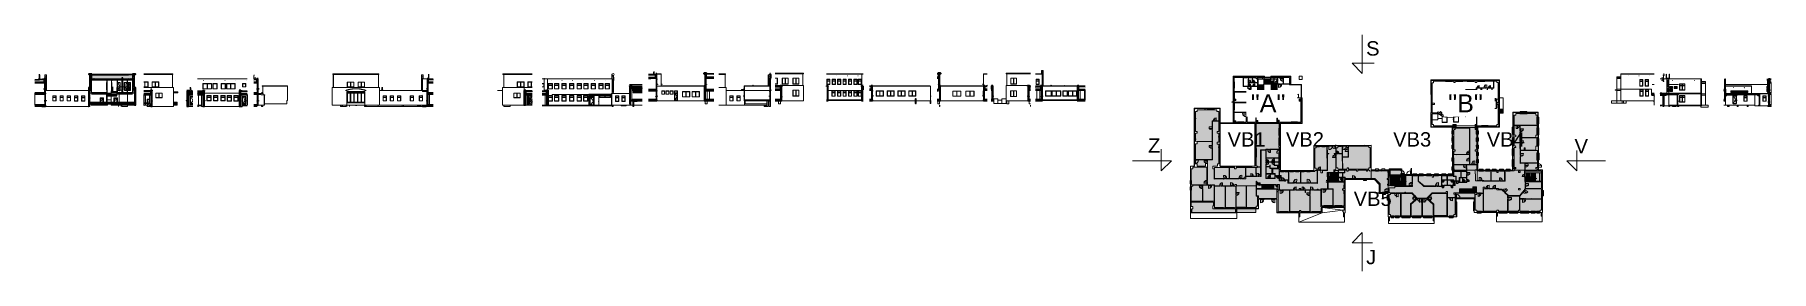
# Model space of a CAD drawing. Header units: millimetres. Extents: x -20192 to 462224, y -45352 to 20466.
import ezdxf

# ---------------------------------------------------------------- set-up
doc = ezdxf.new("R2010")
doc.units = ezdxf.units.MM
for name, pattern in [('Čerchovaná se dvěma tečkami', [2.59, 1, -0.53, 0, -0.53, 0, -0.53]), ('Čárka', [6.35, 3.175, -3.175]), ('Čárkovaná', [6.35, 3.175, -3.175])]:
    doc.linetypes.add(name, pattern=pattern)
for name, color, linetype, lineweight in [('A-AREA', 32, 'Continuous', 9), ('A-DETL-GENF', 92, 'Continuous', 9), ('A-DETL-THIN', 151, 'Continuous', 9), ('A-DOOR', 31, 'Continuous', 9), ('A-DOOR-FRAM', 31, 'Continuous', 9), ('A-FLOR', 192, 'Continuous', 9), ('A-FLOR-HRAL', 11, 'Continuous', 9), ('A-FLOR-MCUT', 51, 'Continuous', 9), ('A-FLOR-PATT', 8, 'Continuous', 35), ('A-GENM', 13, 'Continuous', 9), ('A-GLAZ', 151, 'Continuous', 9), ('A-GLAZ-CURT', 52, 'Continuous', 9), ('A-GLAZ-CWMG', 51, 'Continuous', 9), ('A-GLAZ-SILL', 1, 'Continuous', 9), ('A-ROOF', 132, 'Continuous', 9), ('A-ROOF-MCUT', 132, 'Continuous', 35), ('A-ROOF-OTLN', 132, 'Continuous', 9), ('A-ROOF-PATT', 132, 'Continuous', 35), ('A-WALL', 113, 'Continuous', 9), ('A-WALL-PATT', 111, 'Continuous', 25), ('E-LITE-EQPM', 33, 'Continuous', 9), ('E-POWR-CNDT', 130, 'Continuous', 9), ('E-POWR-CNTR', 130, 'Continuous', 9), ('E-POWR-DROP', 130, 'Continuous', 9), ('E-POWR-RISE', 130, 'Continuous', 9), ('G-ANNO-TEXT', 231, 'Continuous', 9), ('I-FURN', 30, 'Continuous', 9), ('I-WALL', 2, 'Continuous', 9), ('M-EQPM', 50, 'Continuous', 9), ('M-HVAC-CDFF', 50, 'Continuous', 9), ('P-PIPE', 3, 'Continuous', 9), ('P-PIPE-CNTR', 3, 'Continuous', 9), ('Q-SPCQ', 91, 'Continuous', 9), ('S-COLS', 52, 'Continuous', 9), ('S-STRS', 31, 'Continuous', 9), ('S-STRS-ANNO', 31, 'Continuous', 9), ('S-STRS-MBND', 31, 'Continuous', 9)]:
    doc.layers.add(name, color=color, linetype=linetype, lineweight=lineweight)
doc.styles.add('Arial', font='arial.ttf', dxfattribs={"height": 5000})
doc.styles.add('Arial_1', font='arial.ttf', dxfattribs={"height": 4000})
pattern_1 = [(45, (1916.53, -2e-12), (-359.21, 359.21), []), (45, (2060.2, -2e-12), (-359.21, 359.21), []), (45, (2347.6, -3e-12), (-215.526, 502.894), [203.2, -101.6, 3.353, -98.247])]
pattern_2 = [(0, (1916.53, 0), (150, 86.6), [100, -200]), (60, (2016.53, 0), (0.0022, 173.2038), [100, -200]), (300, (2016.53, 0), (149.9978, -86.6038), [100, -200])]
pattern_3 = [(45, (5575, -4e-10), (-359.21, 359.21), []), (45, (5718.66, -4e-10), (-359.21, 359.21), []), (45, (6006.03, -4e-10), (-215.526, 502.894), [203.2, -101.6, 3.353, -98.247])]
pattern_4 = [(0, (71600, 0), (150, 86.6), [100, -200]), (60, (71700, 0), (0.0022, 173.2038), [100, -200]), (300, (71700, 0), (149.9978, -86.6038), [100, -200])]
pattern_5 = [(272.07, (26756.6, 4464.7), (1269.17, 45.9), []), (272.07, (26766.7, 4465), (1269.17, 45.9), []), (272.07, (26776.9, 4465.4), (1269.17, 45.9), []), (272.07, (26787, 4465.8), (1269.17, 45.9), []), (272.07, (26797.2, 4466.2), (1269.17, 45.9), []), (272.07, (26807.3, 4466.5), (1269.17, 45.9), []), (272.07, (26817.5, 4466.9), (1269.17, 45.9), []), (272.07, (26827.6, 4467.3), (1269.17, 45.9), []), (272.07, (26837.8, 4467.6), (1269.17, 45.9), []), (272.07, (26848, 4468), (1269.17, 45.9), []), (272.07, (26858.1, 4468.4), (1269.17, 45.9), []), (272.07, (26868.2, 4468.7), (1269.17, 45.9), []), (272.07, (26878.4, 4469.1), (1269.17, 45.9), []), (272.07, (26888.6, 4469.5), (1269.17, 45.9), []), (272.07, (26898.7, 4469.8), (1269.17, 45.9), []), (272.07, (26908.9, 4470.2), (1269.17, 45.9), []), (272.07, (26919, 4470.6), (1269.17, 45.9), []), (272.07, (26929.2, 4470.9), (1269.17, 45.9), []), (272.07, (26939.3, 4471.3), (1269.17, 45.9), []), (272.07, (26949.5, 4471.7), (1269.17, 45.9), []), (272.07, (26959.6, 4472), (1269.17, 45.9), []), (272.07, (26969.8, 4472.4), (1269.17, 45.9), []), (272.07, (26979.9, 4472.8), (1269.17, 45.9), []), (272.07, (26990.1, 4473.1), (1269.17, 45.9), []), (272.07, (27000.2, 4473.5), (1269.17, 45.9), []), (272.07, (27010.4, 4473.9), (1269.17, 45.9), []), (272.07, (27020.5, 4474.2), (1269.17, 45.9), []), (272.07, (27030.7, 4474.6), (1269.17, 45.9), []), (272.07, (27040.9, 4475), (1269.17, 45.9), []), (272.07, (27051, 4475.3), (1269.17, 45.9), []), (272.07, (27391.1, 4487.6), (1269.17, 45.9), []), (272.07, (27401.3, 4488), (1269.17, 45.9), []), (272.07, (27411.4, 4488.4), (1269.17, 45.9), []), (272.07, (27421.6, 4488.7), (1269.17, 45.9), []), (272.07, (27431.8, 4489.1), (1269.17, 45.9), []), (272.07, (27441.9, 4489.5), (1269.17, 45.9), []), (272.07, (27452, 4489.8), (1269.17, 45.9), []), (272.07, (27462.2, 4490.2), (1269.17, 45.9), []), (272.07, (27472.4, 4490.6), (1269.17, 45.9), []), (272.07, (27482.5, 4491), (1269.17, 45.9), []), (272.07, (27492.7, 4491.3), (1269.17, 45.9), []), (272.07, (27502.8, 4491.7), (1269.17, 45.9), []), (272.07, (27513, 4492), (1269.17, 45.9), []), (272.07, (27523.1, 4492.4), (1269.17, 45.9), []), (272.07, (27533.3, 4492.8), (1269.17, 45.9), []), (272.07, (27543.4, 4493.1), (1269.17, 45.9), []), (272.07, (27553.6, 4493.5), (1269.17, 45.9), []), (272.07, (27563.7, 4493.9), (1269.17, 45.9), []), (272.07, (27573.9, 4494.2), (1269.17, 45.9), []), (272.07, (27584, 4494.6), (1269.17, 45.9), []), (272.07, (27594.2, 4495), (1269.17, 45.9), []), (272.07, (27604.4, 4495.3), (1269.17, 45.9), []), (272.07, (27614.5, 4495.7), (1269.17, 45.9), []), (272.07, (27624.7, 4496.1), (1269.17, 45.9), []), (272.07, (27634.8, 4496.4), (1269.17, 45.9), []), (272.07, (27645, 4496.8), (1269.17, 45.9), []), (272.07, (27655.1, 4497.2), (1269.17, 45.9), []), (272.07, (27665.3, 4497.5), (1269.17, 45.9), []), (272.07, (27675.4, 4497.9), (1269.17, 45.9), []), (272.07, (27685.6, 4498.3), (1269.17, 45.9), [])]
pattern_6 = [(0, (5574.98, 0), (150, 86.6), [100, -200]), (60, (5674.98, 0), (0.0022, 173.2038), [100, -200]), (300, (5674.98, 0), (149.9978, -86.6038), [100, -200])]
pattern_7 = [(45, (46693.3, 5e-10), (-359.21, 359.21), []), (45, (46837, 5e-10), (-359.21, 359.21), []), (45, (47124.37, 5e-10), (-215.526, 502.894), [203.2, -101.6, 3.353, -98.247])]
pattern_8 = [(272.21, (24016.3, 4448.1), (1269.06, 49), []), (272.21, (24026.5, 4448.5), (1269.06, 49), []), (272.21, (24036.6, 4448.9), (1269.06, 49), []), (272.21, (24046.8, 4449.3), (1269.06, 49), []), (272.21, (24056.9, 4449.7), (1269.06, 49), []), (272.21, (24067, 4450.1), (1269.06, 49), []), (272.21, (24077.2, 4450.5), (1269.06, 49), []), (272.21, (24087.4, 4450.9), (1269.06, 49), []), (272.21, (24097.5, 4451.3), (1269.06, 49), []), (272.21, (24107.7, 4451.7), (1269.06, 49), []), (272.21, (24117.8, 4452), (1269.06, 49), []), (272.21, (24128, 4452.5), (1269.06, 49), []), (272.21, (24138.1, 4452.8), (1269.06, 49), []), (272.21, (24148.3, 4453.2), (1269.06, 49), []), (272.21, (24158.4, 4453.6), (1269.06, 49), []), (272.21, (24168.6, 4454), (1269.06, 49), []), (272.21, (24178.7, 4454.4), (1269.06, 49), []), (272.21, (24188.9, 4454.8), (1269.06, 49), []), (272.21, (24199, 4455.2), (1269.06, 49), []), (272.21, (24209.2, 4455.6), (1269.06, 49), []), (272.21, (24219.3, 4456), (1269.06, 49), []), (272.21, (24229.5, 4456.4), (1269.06, 49), []), (272.21, (24239.7, 4456.8), (1269.06, 49), []), (272.21, (24249.8, 4457.2), (1269.06, 49), []), (272.21, (24260, 4457.5), (1269.06, 49), []), (272.21, (24270.1, 4458), (1269.06, 49), []), (272.21, (24280.3, 4458.3), (1269.06, 49), []), (272.21, (24290.4, 4458.7), (1269.06, 49), []), (272.21, (24300.6, 4459.1), (1269.06, 49), []), (272.21, (24310.7, 4459.5), (1269.06, 49), []), (272.21, (24650.8, 4472.6), (1269.06, 49), []), (272.21, (24661, 4473), (1269.06, 49), []), (272.21, (24671.1, 4473.4), (1269.06, 49), []), (272.21, (24681.3, 4473.8), (1269.06, 49), []), (272.21, (24691.4, 4474.2), (1269.06, 49), []), (272.21, (24701.6, 4474.6), (1269.06, 49), []), (272.21, (24711.7, 4475), (1269.06, 49), []), (272.21, (24721.9, 4475.4), (1269.1, 49), []), (272.21, (24732, 4475.8), (1269.1, 49), []), (272.21, (24742.2, 4476.2), (1269.1, 49), []), (272.21, (24752.4, 4476.6), (1269.1, 49), []), (272.21, (24762.5, 4477), (1269.1, 49), []), (272.21, (24772.7, 4477.3), (1269.1, 49), []), (272.21, (24782.8, 4477.7), (1269.1, 49), []), (272.21, (24793, 4478.1), (1269.1, 49), []), (272.21, (24803.1, 4478.5), (1269.1, 49), []), (272.21, (24813.3, 4478.9), (1269.1, 49), []), (272.21, (24823.4, 4479.3), (1269.1, 49), []), (272.21, (24833.6, 4479.7), (1269.1, 49), []), (272.21, (24843.7, 4480.1), (1269.1, 49), []), (272.21, (24853.9, 4480.5), (1269.1, 49), []), (272.21, (24864, 4480.9), (1269.1, 49), []), (272.21, (24874.2, 4481.3), (1269.1, 49), []), (272.21, (24884.3, 4481.6), (1269.1, 49), []), (272.21, (24894.5, 4482), (1269.1, 49), []), (272.21, (24904.6, 4482.4), (1269.1, 49), []), (272.21, (24914.8, 4482.8), (1269.1, 49), []), (272.21, (24925, 4483.2), (1269.1, 49), []), (272.21, (24935.1, 4483.6), (1269.1, 49), []), (272.21, (24945.2, 4484), (1269.1, 49), [])]
pattern_9 = [(0, (46693.32, 0), (150, 86.6), [100, -200]), (60, (46793.32, 0), (0.0022, 173.2038), [100, -200]), (300, (46793.32, 0), (149.9978, -86.6038), [100, -200])]
pattern_10 = [(45, (125833.3, -4e-10), (-359.2102, 359.2102), []), (45, (125977, -5e-10), (-359.2102, 359.2102), []), (45, (126264.35, -5e-10), (-215.526, 502.8943), [203.2, -101.6, 3.353, -98.247])]
pattern_11 = [(0, (65492.87, 0), (150, 86.6), [100, -200]), (60, (65592.87, 0), (0.0022, 173.20381), [100, -200]), (300, (65592.87, 0), (149.9978, -86.60381), [100, -200])]
pattern_12 = [(45, (140051.8, -4e-10), (-359.21, 359.21), []), (45, (140195.47, -4e-10), (-359.21, 359.21), []), (45, (140482.84, -4e-10), (-215.526, 502.8943), [203.2, -101.6, 3.353, -98.247])]
pattern_13 = [(270.682, (155794.4, 5785.9), (1269.91, 15.12), []), (270.682, (155804.6, 5786), (1269.91, 15.12), []), (270.682, (155814.7, 5786.2), (1269.91, 15.12), []), (270.682, (155824.9, 5786.3), (1269.91, 15.12), []), (270.682, (155835, 5786.4), (1269.91, 15.12), []), (270.682, (155845.2, 5786.5), (1269.91, 15.12), []), (270.682, (155855.4, 5786.7), (1269.91, 15.12), []), (270.682, (155865.5, 5786.8), (1269.91, 15.12), []), (270.682, (155875.7, 5786.9), (1269.91, 15.12), []), (270.682, (155885.8, 5787), (1269.91, 15.12), []), (270.682, (155896, 5787.1), (1269.91, 15.12), []), (270.682, (155906.2, 5787.3), (1269.91, 15.12), []), (270.682, (155916.3, 5787.4), (1269.91, 15.12), []), (270.682, (155926.5, 5787.5), (1269.91, 15.12), []), (270.682, (155936.6, 5787.6), (1269.91, 15.12), []), (270.682, (155946.8, 5787.7), (1269.91, 15.12), []), (270.682, (155957, 5787.9), (1269.91, 15.12), []), (270.682, (155967.1, 5788), (1269.91, 15.12), []), (270.682, (155977.3, 5788.1), (1269.91, 15.12), []), (270.682, (155987.4, 5788.2), (1269.91, 15.12), []), (270.682, (155997.6, 5788.3), (1269.91, 15.12), []), (270.682, (156007.8, 5788.5), (1269.91, 15.12), []), (270.682, (156017.9, 5788.6), (1269.91, 15.12), []), (270.682, (156028.1, 5788.7), (1269.91, 15.12), []), (270.682, (156038.2, 5788.8), (1269.91, 15.12), []), (270.682, (156048.4, 5789), (1269.91, 15.12), []), (270.682, (156058.5, 5789.1), (1269.91, 15.12), []), (270.682, (156068.7, 5789.2), (1269.91, 15.12), []), (270.682, (156078.9, 5789.3), (1269.91, 15.12), []), (270.682, (156089, 5789.4), (1269.91, 15.12), []), (270.682, (156429.4, 5793.5), (1269.91, 15.12), []), (270.682, (156439.5, 5793.6), (1269.91, 15.12), []), (270.682, (156449.7, 5793.7), (1269.91, 15.12), []), (270.682, (156459.8, 5793.9), (1269.91, 15.12), []), (270.682, (156470, 5794), (1269.91, 15.12), []), (270.682, (156480.2, 5794.1), (1269.91, 15.12), []), (270.682, (156490.3, 5794.2), (1269.91, 15.12), []), (270.682, (156500.5, 5794.3), (1269.91, 15.12), []), (270.682, (156510.6, 5794.5), (1269.91, 15.12), []), (270.682, (156520.8, 5794.6), (1269.91, 15.12), []), (270.682, (156531, 5794.7), (1269.91, 15.12), []), (270.682, (156541.1, 5794.8), (1269.91, 15.12), []), (270.682, (156551.3, 5795), (1269.91, 15.12), []), (270.682, (156561.4, 5795.1), (1269.91, 15.12), []), (270.682, (156571.6, 5795.2), (1269.91, 15.12), []), (270.682, (156581.7, 5795.3), (1269.91, 15.12), []), (270.682, (156591.9, 5795.4), (1269.91, 15.12), []), (270.682, (156602.1, 5795.5), (1269.91, 15.12), []), (270.682, (156612.2, 5795.7), (1269.91, 15.12), []), (270.682, (156622.4, 5795.8), (1269.91, 15.12), []), (270.682, (156632.5, 5795.9), (1269.91, 15.12), []), (270.682, (156642.7, 5796), (1269.91, 15.12), []), (270.682, (156652.9, 5796.2), (1269.91, 15.12), []), (270.682, (156663, 5796.3), (1269.91, 15.12), []), (270.682, (156673.2, 5796.4), (1269.91, 15.12), []), (270.682, (156683.3, 5796.5), (1269.91, 15.12), []), (270.682, (156693.5, 5796.6), (1269.91, 15.12), []), (270.682, (156703.7, 5796.8), (1269.91, 15.12), []), (270.682, (156713.8, 5796.9), (1269.91, 15.12), []), (270.682, (156724, 5797), (1269.91, 15.12), [])]
pattern_14 = [(0, (276490.64, 0), (150, 86.6), [100, -200]), (60, (276590.64, 0), (0.0022, 173.20381), [100, -200]), (300, (276590.64, 0), (149.9978, -86.60381), [100, -200])]
pattern_15 = [(45, (235491.7, -4e-10), (-359.2102, 359.2102), []), (45, (235635.4, -5e-10), (-359.2102, 359.2102), []), (45, (235922.75, -5e-10), (-215.526, 502.8943), [203.2, -101.6, 3.353, -98.247])]
pattern_16 = [(0, (235491.7, 0), (150, 86.6), [100, -200]), (60, (235591.7, 0), (0.0022, 173.20381), [100, -200]), (300, (235591.7, 0), (149.9978, -86.60381), [100, -200])]
pattern_17 = [(0, (69716.61, 0), (150, 86.6), [100, -200]), (60, (69816.61, 0), (0.0022, 173.20381), [100, -200]), (300, (69816.61, 0), (149.9978, -86.60381), [100, -200])]
pattern_18 = [(45, (164045, -2e-13), (-359.21, 359.21), []), (45, (164188.7, -4e-13), (-359.21, 359.21), []), (45, (164476.07, -7e-13), (-215.526, 502.894), [203.2, -101.6, 3.353, -98.247])]
pattern_19 = [(45, (349082, -8e-10), (-359.2102, 359.2102), []), (45, (349225.67, -8e-10), (-359.2102, 359.2102), []), (45, (349513.04, -8e-10), (-215.5261, 502.8943), [203.2, -101.6, 3.353, -98.247])]
pattern_20 = [(45, (230533.94, -2e-12), (-359.21, 359.21), []), (45, (230677.6, -2e-12), (-359.21, 359.21), []), (45, (230965, -2e-12), (-215.526, 502.894), [203.2, -101.6, 3.353, -98.247])]
pattern_21 = [(45, (227414.9, -2e-13), (-359.21, 359.21), []), (45, (227558.6, -3e-13), (-359.21, 359.21), []), (45, (227845.95, -6e-13), (-215.526, 502.894), [203.2, -101.6, 3.353, -98.247])]
pattern_22 = [(0, (227414.895, 0), (150, 86.6), [100, -200]), (60, (227514.895, 0), (0.0022, 173.2038), [100, -200]), (300, (227514.895, 0), (149.9978, -86.6038), [100, -200])]
pattern_23 = [(45, (239219.5, 0), (-359.21, 359.21), []), (45, (239363.2, -2e-13), (-359.21, 359.21), []), (45, (239650.56, -5e-13), (-215.526, 502.894), [203.2, -101.6, 3.353, -98.247])]
pattern_24 = [(0, (0, 0), (150, 86.6), [100, -200]), (60, (100, 0), (0.0022, 173.20381), [100, -200]), (300, (100, 0), (149.9978, -86.60381), [100, -200])]
pattern_25 = [(0, (239219.506, 0), (150, 86.6), [100, -200]), (60, (239319.506, 0), (0.0022, 173.2038), [100, -200]), (300, (239319.506, 0), (149.9978, -86.6038), [100, -200])]
pattern_26 = [(45, (279476.9, -1e-12), (-359.21, 359.21), []), (45, (279620.6, -1e-12), (-359.21, 359.21), []), (45, (279907.97, -2e-12), (-215.526, 502.894), [203.2, -101.6, 3.353, -98.247])]
pattern_27 = [(45, (279476.9, -7e-13), (-359.21, 359.21), []), (45, (279620.6, -9e-13), (-359.21, 359.21), []), (45, (279907.97, -7e-13), (-215.526, 502.894), [203.2, -101.6, 3.353, -98.247])]
pattern_28 = [(0, (279476.92, 0), (150, 86.6), [100, -200]), (60, (279576.92, 0), (0.0022, 173.2038), [100, -200]), (300, (279576.92, 0), (149.9978, -86.6038), [100, -200])]
pattern_29 = [(45, (302295, 0), (-7184.2, 7184.2), []), (45, (305168, -3e-12), (-7184.2, 7184.2), []), (45, (310916, -7e-12), (-4310.5, 10057.9), [4064, -2032, 67.06, -1964.94])]
pattern_30 = [(45, (302295, 0), (-7184.2, 7184.2), []), (45, (305168, -3e-12), (-7184.2, 7184.2), []), (45, (310916, -8e-12), (-4310.5, 10057.9), [4064, -2032, 67.06, -1964.94])]
pattern_31 = [(45.182, (302295, 0), (-7207, 7161.3), []), (45.182, (305168, 9), (-7207, 7161.3), []), (45.182, (310916, 27), (-4342.5, 10044.1), [4064, -2032, 67.06, -1964.94])]
pattern_32 = [(45.265, (302295, 0), (-7217.4, 7150.9), []), (45.265, (305168, 13), (-7217.4, 7150.9), []), (45.265, (310916, 40), (-4357, 10037.8), [4064, -2032, 67.06, -1964.94])]
pattern_33 = [(45.5, (302295, 0), (-7246.6, 7121.2), []), (45.5, (305168, 25), (-7246.6, 7121.2), []), (45.5, (310915, 75), (-4398.1, 10019.9), [4064, -2032, 67.06, -1964.94])]
pattern_34 = [(44.848, (302295, 0), (-7165.1, 7203.3), []), (44.848, (305168, -8), (-7165.1, 7203.3), []), (44.848, (310916, -23), (-4283.8, 10069.3), [4064, -2032, 67.06, -1964.94])]
pattern_35 = [(45.27, (302295, 0), (-7218, 7150.2), []), (45.27, (305168, 14), (-7218, 7150.2), []), (45.27, (310916, 41), (-4358, 10037.4), [4064, -2032, 67.1, -1964.9])]
pattern_36 = [(45, (302295, 0), (-7184.2, 7184.2), []), (45, (305168, -2e-12), (-7184.2, 7184.2), []), (45, (310916, -6e-12), (-4310.5, 10057.9), [4064, -2032, 67.06, -1964.94])]
pattern_37 = [(89, (302295, 0), (-10158.5, 177.3), []), (89, (304362, 1996), (-10158.5, 177.3), []), (89, (308496, 5989), (-10087.5, 4240.7), [4064, -2032, 67.06, -1964.94])]
pattern_38 = [(45, (302295, 0), (-7184.2, 7184.2), []), (45, (305168, 0), (-7184.2, 7184.2), []), (45, (310916, 0), (-4310.5, 10057.9), [4064, -2032, 67.06, -1964.94])]
pattern_39 = [(45, (408006.94, 0), (-359.2102, 359.2102), []), (45, (408150.63, -2e-13), (-359.2102, 359.2102), []), (45, (408438, -5e-13), (-215.526, 502.8943), [203.2, -101.6, 3.353, -98.247])]

msp = doc.modelspace()

# ---------------------------------------------------------------- texts
at = {"layer": 'G-ANNO-TEXT', "color": 7, "char_height": 4000, "attachment_point": 1, "style": 'Arial_1'}
for s, insert, width in [('\\fArial|b0|i0|c238|p34|;S', (349676, 18653), 4649.79), ('\\fArial|b0|i0|c238|p34|;Z', (289115, -8358), 4168.77), ('VB1', (311188, -6656), 13147.67), ('VB2', (327388, -6656), 13147.67), ('VB3', (357188, -6656), 13147.67), ('VB4', (383188, -6656), 13147.67), ('\\fArial|b0|i0|c238|p34|;V', (407577, -8567), 4649.79), ('VB5', (346225, -23167), 13147.67), ('\\fArial|b0|i0|c238|p34|;J', (349676, -39378), 3527.43)]:
    msp.add_mtext(s, dxfattribs=dict(at, insert=insert, width=width))

# ---------------------------------------------------------------- blocks, each defined once
blk = doc.blocks.new('OKNO_1k_nadsvetlik - OKNO_1k_nadsvetlik_1000 x 1500-1969491-VB4-Z-Bourání')
at = {"layer": 'A-GLAZ'}
for p, q in [((-13140, 2100), (-13140, 3440)), ((-13140, 3440), (-12300, 3440)), ((-13140, 3060), (-12300, 3060)), ((-13140, 3060), (-13140, 2980)), ((-12300, 2980), (-13140, 2980)), ((-12300, 2100), (-13140, 2100)), ((-12300, 3440), (-12300, 2100)), ((-12300, 3060), (-12300, 3440)), ((-12300, 2980), (-12300, 3060)), ((-12300, 2980), (-12300, 2100)), ((-12270, 2072), (-12270, 3470)), ((-12270, 2072), (-12270, 3470))]:
    blk.add_line(p, q, dxfattribs=at)
blk = doc.blocks.new('parapet_ext - parapet_ext-1802110-VB4-Z-Bourání')
at = {"layer": 'Q-SPCQ'}
for p, q in [((-13169, 2050), (-13169, 2072)), ((-12269, 2072), (-13169, 2072)), ((-12269, 2050), (-13169, 2050)), ((-12269, 2072), (-12269, 2050))]:
    blk.add_line(p, q, dxfattribs=at)
blk = doc.blocks.new('OKNO_1k_nadsvetlik - OKNO_1k_nadsvetlik_1200 x 1500-1969485-VB4-Z-Bourání')
at = {"layer": 'A-GLAZ'}
blk.add_line((-17207, 2070), (-17207, 2020), dxfattribs=at)
blk = doc.blocks.new('parapet_ext - parapet_ext-1802071-VB4-Z-Bourání')
at = {"layer": 'Q-SPCQ'}
for p, q in [((-16958, 2072), (-17207, 2072)), ((-17207, 2070), (-16960, 2070)), ((-16960, 2070), (-16960, 2050)), ((-16960, 2050), (-16958, 2050)), ((-16958, 2050), (-16958, 2072))]:
    blk.add_line(p, q, dxfattribs=at)
blk = doc.blocks.new('OKNO_1k_nadsvetlik - OKNO_1k_nadsvetlik_1200 x 1450-1969503-VB4-Z-Bourání')
at = {"layer": 'A-GLAZ'}
h = blk.add_hatch(dxfattribs=at)
h.set_pattern_fill('FP_10', color=256, style=0, pattern_type=2)
h.set_pattern_definition(pattern_2)
h.paths.add_polyline_path([(-17207, 2070), (-17207, 2120), (-17258, 2120), (-17258, 2070)])
h.paths.add_polyline_path([(-17258, 3470), (-17207, 3470), (-17207, 3520), (-17258, 3520), (-17258, 3485)])
at = {"layer": 'A-GLAZ', "lineweight": 25}
for p, q in [((-17258, 3520), (-17338, 3520)), ((-17338, 3520), (-17338, 3440)), ((-17338, 3440), (-17258, 3440)), ((-17258, 3060), (-17338, 3060)), ((-17338, 3060), (-17338, 2980)), ((-17338, 2980), (-17258, 2980)), ((-17258, 2150), (-17338, 2150)), ((-17338, 2150), (-17338, 2070)), ((-17338, 2070), (-17258, 2070)), ((-17308, 3440), (-17308, 3060)), ((-17288, 3440), (-17308, 3440)), ((-17308, 3060), (-17288, 3060)), ((-17308, 2980), (-17308, 2150)), ((-17288, 2980), (-17308, 2980)), ((-17308, 2150), (-17288, 2150)), ((-17288, 3060), (-17288, 3440)), ((-17288, 2150), (-17288, 2980)), ((-17258, 3520), (-17258, 3470)), ((-17207, 3520), (-17258, 3520)), ((-17258, 3440), (-17258, 3520)), ((-17258, 3470), (-17207, 3470)), ((-17258, 2980), (-17258, 3060)), ((-17258, 2070), (-17258, 2150)), ((-17258, 2120), (-17258, 2070)), ((-17207, 2120), (-17258, 2120)), ((-17258, 2070), (-17207, 2070)), ((-17207, 3470), (-17207, 3520)), ((-17207, 2070), (-17207, 2120))]:
    blk.add_line(p, q, dxfattribs=at)
at = {"layer": 'A-GLAZ'}
for p, q in [((-17338, 3060), (-17338, 3440)), ((-17338, 2150), (-17338, 2980)), ((-17258, 3440), (-17258, 3060)), ((-17258, 2980), (-17258, 2150)), ((-17207, 2122), (-17207, 3470))]:
    blk.add_line(p, q, dxfattribs=at)
blk = doc.blocks.new('parapet s nosem_vnitní - parapet s nosem_vnitní-1280356-VB4-Z-Bourání')
at = {"layer": 'A-GENM', "lineweight": 25}
for p, q in [((-17538, 2080), (-17538, 2050)), ((-17538, 2050), (-17518, 2050)), ((-17338, 2090), (-17528, 2090)), ((-17518, 2070), (-17338, 2070)), ((-17518, 2050), (-17518, 2070)), ((-17338, 2070), (-17338, 2090))]:
    blk.add_line(p, q, dxfattribs=at)
blk.add_arc((-17528, 2080), 10, 90, 180, dxfattribs=at)
blk = doc.blocks.new('parapet_ext - parapet_ext-V1-VB4-Z-Bourání')
at = {"layer": 'Q-SPCQ'}
for p, q in [((-16958, 2122), (-17258, 2122)), ((-17258, 2122), (-17258, 2120)), ((-17258, 2120), (-16960, 2120)), ((-16960, 2120), (-16960, 2100)), ((-16960, 2100), (-16958, 2100)), ((-16958, 2100), (-16958, 2122))]:
    blk.add_line(p, q, dxfattribs=at)
blk = doc.blocks.new('OKNO_1k - OKNO_1k_1200x1500-2034293-VB4-Z-Bourání')
at = {"layer": 'A-GLAZ'}
h = blk.add_hatch(dxfattribs=at)
h.set_pattern_fill('FP_10', color=256, style=0, pattern_type=2)
h.set_pattern_definition(pattern_2)
h.paths.add_polyline_path([(-17338, 5370), (-17237, 5370), (-17237, 5420), (-17338, 5420)])
h.paths.add_polyline_path([(-17338, 6820), (-17237, 6820), (-17237, 6870), (-17338, 6870)])
at = {"layer": 'A-GLAZ', "lineweight": 25}
for p, q in [((-17338, 6870), (-17418, 6870)), ((-17418, 6870), (-17418, 6790)), ((-17418, 6790), (-17338, 6790)), ((-17338, 5450), (-17418, 5450)), ((-17418, 5450), (-17418, 5370)), ((-17418, 5370), (-17338, 5370)), ((-17388, 6790), (-17388, 5450)), ((-17368, 6790), (-17388, 6790)), ((-17388, 5450), (-17368, 5450)), ((-17368, 5450), (-17368, 6790)), ((-17338, 6870), (-17338, 6820)), ((-17237, 6870), (-17338, 6870)), ((-17338, 6790), (-17338, 6870)), ((-17338, 6820), (-17237, 6820)), ((-17338, 5370), (-17338, 5450)), ((-17338, 5420), (-17338, 5370)), ((-17237, 5420), (-17338, 5420)), ((-17338, 5370), (-17237, 5370)), ((-17237, 6820), (-17237, 6870)), ((-17237, 5370), (-17237, 5420))]:
    blk.add_line(p, q, dxfattribs=at)
at = {"layer": 'A-GLAZ'}
for p, q in [((-17418, 5450), (-17418, 6790)), ((-17338, 6790), (-17338, 5450)), ((-17237, 5422), (-17237, 6820))]:
    blk.add_line(p, q, dxfattribs=at)
blk = doc.blocks.new('parapet s nosem_vnitní - parapet s nosem_vnitní-V2-VB4-Z-Bourání')
at = {"layer": 'A-GENM', "lineweight": 25}
for p, q in [((-17618, 5380), (-17618, 5350)), ((-17618, 5350), (-17598, 5350)), ((-17418, 5390), (-17608, 5390)), ((-17598, 5370), (-17418, 5370)), ((-17598, 5350), (-17598, 5370)), ((-17418, 5370), (-17418, 5390))]:
    blk.add_line(p, q, dxfattribs=at)
blk.add_arc((-17608, 5380), 10, 90, 180, dxfattribs=at)
blk = doc.blocks.new('parapet_ext - parapet_ext-V3-VB4-Z-Bourání')
at = {"layer": 'Q-SPCQ'}
for p, q in [((-17038, 5422), (-17338, 5422)), ((-17338, 5422), (-17338, 5420)), ((-17338, 5420), (-17040, 5420)), ((-17040, 5420), (-17040, 5400)), ((-17040, 5400), (-17038, 5400)), ((-17038, 5400), (-17038, 5422))]:
    blk.add_line(p, q, dxfattribs=at)
blk = doc.blocks.new('OKNO_1k - OKNO_1k_900x1000-2034294-VB4-Z-Bourání')
at = {"layer": 'A-GLAZ'}
blk.add_line((-17237, 6920), (-17237, 6870), dxfattribs=at)
blk = doc.blocks.new('parapet_ext - parapet_ext-1802001-VB4-Z-Bourání')
at = {"layer": 'Q-SPCQ'}
for p, q in [((-17038, 5972), (-17237, 5972)), ((-17237, 5970), (-17040, 5970)), ((-17040, 5970), (-17040, 5950)), ((-17040, 5950), (-17038, 5950)), ((-17038, 5950), (-17038, 5972))]:
    blk.add_line(p, q, dxfattribs=at)
blk = doc.blocks.new('OKNO_2k_ - OKNO_2k_1900x1400-1963756-VB4-Z-Bourání')
at = {"layer": 'A-GLAZ'}
blk.add_line((-4446, 7320), (-4446, 5920), dxfattribs=at)
blk = doc.blocks.new('parapet_ext - parapet_ext-1802133-VB4-Z-Bourání')
at = {"layer": 'Q-SPCQ'}
for p, q in [((-4397, 5972), (-4446, 5972)), ((-4446, 5970), (-4399, 5970)), ((-4399, 5970), (-4399, 5950)), ((-4399, 5950), (-4397, 5950)), ((-4397, 5950), (-4397, 5972))]:
    blk.add_line(p, q, dxfattribs=at)
blk = doc.blocks.new('parapet s nosem_vnitní - parapet s nosem_vnitní-1349022-VB4-Z-Bourání')
at = {"layer": 'A-GENM'}
for p, q in [((-4807, 2890), (-4877, 2890)), ((-4877, 2870), (-4817, 2870)), ((-4817, 2870), (-4817, 2850)), ((-4817, 2850), (-4797, 2850)), ((-4797, 2850), (-4797, 2880))]:
    blk.add_line(p, q, dxfattribs=at)
for end in [90, 45]:
    blk.add_arc((-4807, 2880), 10, 0, end, dxfattribs=at)
blk = doc.blocks.new('Žebřík - Standardní-1244347-VB4-Z-Bourání')
at = {"layer": 'Q-SPCQ', "color": 41}
for p, q in [((-17395, 9300), (-17395, 8230)), ((-16988, 9300), (-17395, 9300)), ((-17357, 8784), (-17357, 9262)), ((-17357, 9262), (-16988, 9262)), ((-16988, 8784), (-17357, 8784)), ((-17357, 8746), (-16988, 8746)), ((-17357, 8230), (-17357, 8746)), ((-17026, 8784), (-17026, 9262)), ((-17026, 8363), (-17026, 8746)), ((-17026, 8262), (-17026, 8363)), ((-16950, 8363), (-17026, 8363)), ((-17026, 4940), (-17026, 8262)), ((-16950, 8262), (-17026, 8262)), ((-16950, 9300), (-16988, 9300)), ((-16988, 9262), (-16988, 9300)), ((-16988, 8765), (-16988, 8784)), ((-16988, 8746), (-16988, 8765)), ((-16950, 9300), (-16950, 8363)), ((-16950, 8363), (-16950, 8262)), ((-16950, 8262), (-16950, 4940))]:
    blk.add_line(p, q, dxfattribs=at)
for points, knots in [([(-17357, 9262), (-17357, 9262), (-17357, 9262), (-17358, 9263), (-17359, 9264), (-17361, 9266), (-17362, 9267), (-17363, 9268), (-17364, 9269), (-17366, 9271), (-17368, 9273), (-17369, 9274), (-17370, 9275), (-17371, 9276), (-17372, 9277), (-17374, 9278), (-17375, 9280), (-17376, 9281), (-17377, 9282), (-17379, 9283), (-17380, 9285), (-17381, 9286), (-17382, 9287), (-17383, 9288), (-17384, 9289), (-17386, 9290), (-17387, 9292), (-17388, 9293), (-17389, 9294), (-17390, 9295), (-17391, 9296), (-17393, 9297), (-17394, 9299), (-17395, 9300), (-17395, 9300), (-17395, 9300)], [0, 0, 0, 0, 0.0833333, 0.125, 0.1666667, 0.2083333, 0.2291667, 0.25, 0.2916667, 0.3333333, 0.3541667, 0.375, 0.3958333, 0.4166667, 0.4375, 0.4583333, 0.4791667, 0.5, 0.5208333, 0.5416667, 0.5625, 0.5833333, 0.6041667, 0.625, 0.6458333, 0.6666667, 0.6875, 0.7083333, 0.75, 0.7708333, 0.7916667, 0.8333333, 0.875, 0.9166667, 1, 1, 1, 1]), ([(-17357, 8784), (-17357, 8784), (-17357, 8784), (-17357, 8784), (-17358, 8783), (-17358, 8783), (-17358, 8783), (-17359, 8782), (-17360, 8781), (-17360, 8781), (-17361, 8780), (-17362, 8780), (-17362, 8779), (-17363, 8778), (-17364, 8777), (-17365, 8776), (-17366, 8775), (-17367, 8774), (-17369, 8772), (-17372, 8769), (-17375, 8766), (-17376, 8765)], [0, 0, 0, 0, 0.0714286, 0.1071429, 0.1428571, 0.1785714, 0.2142857, 0.25, 0.2857143, 0.3214286, 0.3571429, 0.3928571, 0.4285714, 0.4642857, 0.5, 0.5714286, 0.6071429, 0.6428571, 0.7142857, 0.8571429, 1, 1, 1, 1]), ([(-17376, 8765), (-17375, 8764), (-17372, 8761), (-17369, 8758), (-17367, 8756), (-17366, 8755), (-17365, 8754), (-17365, 8754), (-17364, 8753), (-17363, 8752), (-17362, 8751), (-17362, 8750), (-17361, 8750), (-17360, 8749), (-17360, 8749), (-17359, 8748), (-17358, 8747), (-17358, 8747), (-17358, 8747), (-17357, 8746), (-17357, 8746), (-17357, 8746), (-17357, 8746)], [0, 0, 0, 0, 0.1428571, 0.2857143, 0.3571429, 0.3928571, 0.4285714, 0.4642857, 0.5, 0.5357143, 0.5714286, 0.6071429, 0.6428571, 0.6785714, 0.7142857, 0.75, 0.7857143, 0.8214286, 0.8571429, 0.8928571, 0.9285714, 1, 1, 1, 1])]:
    blk.add_open_spline(points, degree=3, knots=knots, dxfattribs=at)
blk = doc.blocks.new('Komín1 - Komín1-1879209-VB4-Z-Bourání')
at = {"layer": 'M-HVAC-CDFF'}
for p, q in [((-19008, 9404), (-18906, 9404)), ((-18991, 9310), (-18991, 8230)), ((-18906, 9310), (-18991, 9310)), ((-18985, 9404), (-18985, 9310)), ((-18980, 9310), (-18980, 9404)), ((-18959, 9310), (-18959, 9404)), ((-18933, 9404), (-18933, 9310)), ((-18930, 9310), (-18930, 9404)), ((-18906, 9404), (-18804, 9404)), ((-18821, 9310), (-18906, 9310)), ((-18882, 9310), (-18882, 9404)), ((-18879, 9310), (-18879, 9404)), ((-18853, 9404), (-18853, 9310)), ((-18832, 9310), (-18832, 9404)), ((-18827, 9310), (-18827, 9404)), ((-18821, 8230), (-18821, 9310))]:
    blk.add_line(p, q, dxfattribs=at)
at = {"layer": 'M-HVAC-CDFF', "flags": 128}
for points in [[(-19010, 9404), (-18997, 9408), (-18984, 9412), (-18971, 9414), (-18958, 9417), (-18945, 9419), (-18931, 9420), (-18918, 9421), (-18906, 9421)], [(-18906, 9421), (-18893, 9421), (-18879, 9420), (-18866, 9418), (-18853, 9417), (-18840, 9414), (-18827, 9411), (-18814, 9408), (-18802, 9404)]]:
    blk.add_lwpolyline(points, dxfattribs=at)
blk = doc.blocks.new('Komín2 - Komín2-1880273-VB4-Z-Bourání')
at = {"layer": 'M-HVAC-CDFF'}
blk.add_line((-18820, 8810), (-18818, 8810), dxfattribs=at)
blk.add_line((-18820, 8810), (-18818, 8810), dxfattribs=at)
at = {"layer": 'M-HVAC-CDFF', "flags": 128}
for points in [[(-18819, 8813), (-18819, 8813), (-18819, 8813), (-18820, 8813), (-18820, 8813), (-18821, 8813)], [(-18821, 8813), (-18820, 8813), (-18820, 8813), (-18819, 8813), (-18819, 8813), (-18819, 8813), (-18819, 8813)], [(-18819, 8813), (-18819, 8813), (-18819, 8813), (-18819, 8813), (-18819, 8813), (-18819, 8813), (-18818, 8813), (-18818, 8813), (-18818, 8813), (-18818, 8813), (-18818, 8813), (-18818, 8812), (-18818, 8812), (-18818, 8812), (-18818, 8812), (-18818, 8812), (-18817, 8812), (-18817, 8812), (-18817, 8812), (-18817, 8812), (-18817, 8812), (-18817, 8812), (-18817, 8812), (-18817, 8812), (-18817, 8812), (-18817, 8811), (-18817, 8811), (-18817, 8811), (-18817, 8811), (-18817, 8811), (-18817, 8811), (-18817, 8811), (-18816, 8811), (-18816, 8811), (-18816, 8811), (-18816, 8810), (-18816, 8810), (-18816, 8810), (-18816, 8810), (-18816, 8810), (-18816, 8810)]]:
    blk.add_lwpolyline(points, dxfattribs=at)
blk = doc.blocks.new('DVERE_1k_oblozka - DD03_01_900x1970-2058718-VB4-Z-Bourání')
at = {"layer": 'A-DOOR'}
for p, q in [((1820, 2855), (1820, 1490)), ((2750, 2855), (1820, 2855)), ((1820, 1340), (1820, 870)), ((2750, 870), (1820, 870)), ((1930, 1490), (1930, 2740)), ((1930, 2740), (2640, 2740)), ((1930, 1020), (1930, 1340)), ((2640, 1020), (1930, 1020)), ((2640, 2740), (2640, 1490)), ((2640, 1340), (2640, 1020)), ((2750, 2855), (2750, 1490)), ((2750, 1340), (2750, 870))]:
    blk.add_line(p, q, dxfattribs=at)
at = {"layer": 'A-DOOR', "linetype": 'Čárka'}
for p, q in [((1835, 1855), (2735, 2840)), ((2169, 1490), (1835, 1855)), ((2735, 870), (2306, 1340))]:
    blk.add_line(p, q, dxfattribs=at)
at = {"layer": 'A-DOOR', "lineweight": 50}
for p, q in [((1995, 1760), (1885, 1760)), ((1905, 1820), (1905, 1600))]:
    blk.add_line(p, q, dxfattribs=at)
at = {"layer": 'A-DOOR-FRAM'}
for p, q in [((1760, 2915), (1760, 1490)), ((2810, 2915), (1760, 2915)), ((1760, 1340), (1760, 870)), ((1820, 870), (1760, 870)), ((2810, 870), (2750, 870)), ((2810, 1490), (2810, 2915)), ((2810, 870), (2810, 1340))]:
    blk.add_line(p, q, dxfattribs=at)
blk = doc.blocks.new('DVERE_1k_oblozka - DD03_01_800x1970_koupelna-2058714-VB4-Z-Bourání')
at = {"layer": 'A-DOOR'}
for p, q in [((-1141, 2855), (-1971, 2855)), ((-1971, 2855), (-1971, 1490)), ((-1971, 1340), (-1971, 870)), ((-1141, 870), (-1971, 870)), ((-1861, 1490), (-1861, 2740)), ((-1861, 2740), (-1251, 2740)), ((-1861, 1020), (-1861, 1340)), ((-1251, 1020), (-1861, 1020)), ((-1251, 2740), (-1251, 1490)), ((-1251, 1340), (-1251, 1020)), ((-1141, 1490), (-1141, 2855)), ((-1141, 870), (-1141, 1340))]:
    blk.add_line(p, q, dxfattribs=at)
at = {"layer": 'A-DOOR', "linetype": 'Čárka'}
for p, q in [((-1956, 1855), (-1156, 2840)), ((-1659, 1490), (-1956, 1855)), ((-1156, 870), (-1537, 1340))]:
    blk.add_line(p, q, dxfattribs=at)
at = {"layer": 'A-DOOR', "lineweight": 50}
for p, q in [((-1796, 1760), (-1906, 1760)), ((-1886, 1820), (-1886, 1600))]:
    blk.add_line(p, q, dxfattribs=at)
at = {"layer": 'A-DOOR-FRAM'}
for p, q in [((-2031, 2915), (-2031, 1490)), ((-1081, 2915), (-2031, 2915)), ((-2031, 1340), (-2031, 870)), ((-1971, 870), (-2031, 870)), ((-1141, 870), (-1081, 870)), ((-1081, 1490), (-1081, 2915)), ((-1081, 870), (-1081, 1340))]:
    blk.add_line(p, q, dxfattribs=at)
blk = doc.blocks.new('DVERE_1k_oblozka - DD03_01_800x1970_koupelna-1549489-VB4-Z-Bourání')
at = {"layer": 'A-DOOR-FRAM'}
for p, q in [((2697, 6265), (2682, 6265)), ((2682, 6265), (2682, 4220))]:
    blk.add_line(p, q, dxfattribs=at)
blk = doc.blocks.new('DVERE_1k_oblozka - DD03_01_800x1970_koupelna-1549510-VB4-Z-Bourání')
at = {"layer": 'A-DOOR'}
for p, q in [((-228, 7105), (-213, 7105)), ((-228, 5120), (-228, 7105)), ((-213, 5120), (-228, 5120))]:
    blk.add_line(p, q, dxfattribs=at)
at = {"layer": 'A-DOOR-FRAM'}
for p, q in [((-198, 7165), (-213, 7165)), ((-213, 5120), (-213, 7165)), ((-198, 5120), (-213, 5120)), ((-83, 7165), (-98, 7165)), ((-83, 5120), (-98, 5120)), ((-83, 5120), (-83, 7165))]:
    blk.add_line(p, q, dxfattribs=at)
blk = doc.blocks.new('DVERE_1k_oblozka - DD03_01_600x1970_koupelna-1549511-VB4-Z-Bourání')
at = {"layer": 'A-DOOR'}
for p, q in [((2882, 4980), (2882, 5120)), ((2992, 5120), (2992, 4980)), ((3402, 4980), (3402, 5120)), ((3512, 4980), (3512, 5120))]:
    blk.add_line(p, q, dxfattribs=at)
at = {"layer": 'A-DOOR', "lineweight": 50}
for p, q in [((3337, 5110), (3447, 5110)), ((3427, 5120), (3427, 4980))]:
    blk.add_line(p, q, dxfattribs=at)
at = {"layer": 'A-DOOR', "linetype": 'Čárka'}
blk.add_line((3360, 4980), (3445, 5120), dxfattribs=at)
blk = doc.blocks.new('DVERE_1k_oblozka - DD03_01_600x1970_koupelna-1549509-VB4-Z-Bourání')
at = {"layer": 'A-DOOR', "linetype": 'Čárka'}
for p, q in [((3512, 6105), (2912, 7090)), ((2912, 5120), (3512, 6105))]:
    blk.add_line(p, q, dxfattribs=at)
at = {"layer": 'A-DOOR'}
blk.add_line((3512, 5120), (2912, 5120), dxfattribs=at)
at = {"layer": 'A-DOOR', "lineweight": 50}
for p, q in [((3352, 6010), (3462, 6010)), ((3442, 6070), (3442, 5850))]:
    blk.add_line(p, q, dxfattribs=at)
at = {"layer": 'A-DOOR-FRAM'}
for p, q in [((3587, 7165), (2837, 7165)), ((2837, 7165), (2837, 5120)), ((2837, 5120), (2912, 5120)), ((2912, 5120), (2912, 7090)), ((2912, 7090), (3512, 7090)), ((3512, 7090), (3512, 5120)), ((3587, 5120), (3512, 5120)), ((3587, 7165), (3587, 5120))]:
    blk.add_line(p, q, dxfattribs=at)
blk = doc.blocks.new('DVERE_1k_oblozka - DD03_01_600x1970_koupelna-V4-VB4-Z-Bourání')
at = {"layer": 'A-DOOR', "linetype": 'Čárka'}
for p, q in [((4751, 6105), (5351, 7090)), ((5351, 5120), (4751, 6105))]:
    blk.add_line(p, q, dxfattribs=at)
at = {"layer": 'A-DOOR'}
blk.add_line((5351, 5120), (4751, 5120), dxfattribs=at)
at = {"layer": 'A-DOOR', "lineweight": 50}
for p, q in [((4911, 6010), (4801, 6010)), ((4821, 6070), (4821, 5850))]:
    blk.add_line(p, q, dxfattribs=at)
at = {"layer": 'A-DOOR-FRAM'}
for p, q in [((5426, 7165), (4676, 7165)), ((4676, 5120), (4676, 7165)), ((4751, 5120), (4676, 5120)), ((4751, 5120), (4751, 7090)), ((4751, 7090), (5351, 7090)), ((5351, 7090), (5351, 5120)), ((5351, 5120), (5426, 5120)), ((5426, 5120), (5426, 7165))]:
    blk.add_line(p, q, dxfattribs=at)
blk = doc.blocks.new('DVERE_1k_oblozka - DD03_01_600x1970_koupelna-V5-VB4-Z-Bourání')
at = {"layer": 'A-DOOR'}
for p, q in [((5724, 7105), (5724, 5120)), ((6354, 7105), (5724, 7105)), ((6354, 5120), (5724, 5120)), ((5834, 5270), (5834, 6990)), ((5834, 6990), (6244, 6990)), ((6244, 5270), (5834, 5270)), ((6244, 6990), (6244, 5270)), ((6354, 7105), (6354, 5120))]:
    blk.add_line(p, q, dxfattribs=at)
at = {"layer": 'A-DOOR', "linetype": 'Čárka'}
for p, q in [((5739, 6105), (6339, 7090)), ((6339, 5120), (5739, 6105))]:
    blk.add_line(p, q, dxfattribs=at)
at = {"layer": 'A-DOOR', "lineweight": 50}
for p, q in [((5899, 6010), (5789, 6010)), ((5809, 6070), (5809, 5850))]:
    blk.add_line(p, q, dxfattribs=at)
at = {"layer": 'A-DOOR-FRAM'}
for p, q in [((5664, 7165), (5664, 5120)), ((6414, 7165), (5664, 7165)), ((5724, 5120), (5664, 5120)), ((6354, 5120), (6414, 5120)), ((6414, 5120), (6414, 7165))]:
    blk.add_line(p, q, dxfattribs=at)
blk = doc.blocks.new('DVERE_1k_oblozka - DD03_01_800x1970_koupelna-V6-VB4-Z-Bourání')
at = {"layer": 'A-DOOR-FRAM'}
for p, q in [((1187, 7165), (1172, 7165)), ((1187, 5120), (1172, 5120)), ((1187, 5120), (1187, 7165))]:
    blk.add_line(p, q, dxfattribs=at)
blk = doc.blocks.new('Zábradlí - 25mm-1833930-VB4-Z-Bourání')
at = {"layer": 'A-FLOR-HRAL'}
for p, q in [((-85, 3782), (-85, 4832)), ((-60, 3782), (-60, 4832))]:
    blk.add_line(p, q, dxfattribs=at)
blk = doc.blocks.new('Zábradlí - 25mm-V7-VB4-Z-Bourání')
at = {"layer": 'A-FLOR-HRAL'}
for p, q in [((2621, 4832), (2621, 3782)), ((2646, 3782), (2646, 4832))]:
    blk.add_line(p, q, dxfattribs=at)
blk = doc.blocks.new('Zábradlí - Zábradlí-2021718-VB4-Z-Bourání')
at = {"layer": 'A-FLOR-HRAL', "lineweight": 18}
for p, q in [((-47, 4882), (-97, 4882)), ((-97, 4882), (-97, 4832)), ((-97, 4832), (-47, 4832)), ((-47, 4832), (-47, 4882)), ((2608, 4882), (2608, 4832)), ((2658, 4882), (2608, 4882)), ((2608, 4832), (2658, 4832)), ((2658, 4832), (2658, 4882))]:
    blk.add_line(p, q, dxfattribs=at)
at = {"layer": 'A-FLOR-HRAL'}
for p, q in [((-97, 4832), (-97, 3782)), ((-47, 4832), (-47, 3782)), ((2608, 5764), (2658, 5764)), ((2608, 5058), (2608, 5764)), ((2608, 4882), (2608, 5058)), ((2658, 5764), (2658, 5058)), ((2658, 5058), (2658, 4882))]:
    blk.add_line(p, q, dxfattribs=at)
for name in ['Zábradlí - 25mm-1833930-VB4-Z-Bourání', 'Zábradlí - 25mm-V7-VB4-Z-Bourání']:
    blk.add_blockref(name, (0, 0))
blk = doc.blocks.new('Zábradlí - 25mm-1849468-VB4-Z-Bourání')
at = {"layer": 'A-FLOR-HRAL'}
for p, q in [((1414, 4832), (1414, 4220)), ((1439, 4220), (1439, 5055))]:
    blk.add_line(p, q, dxfattribs=at)
blk = doc.blocks.new('Zábradlí - 25mm-V8-VB4-Z-Bourání')
at = {"layer": 'A-FLOR-HRAL'}
for p, q in [((1274, 4832), (1274, 4220)), ((1299, 4220), (1299, 4832))]:
    blk.add_line(p, q, dxfattribs=at)
blk = doc.blocks.new('Zábradlí - 25mm-V9-VB4-Z-Bourání')
at = {"layer": 'A-FLOR-HRAL'}
for p, q in [((1471, 5055), (1471, 4220)), ((1496, 4220), (1496, 5055))]:
    blk.add_line(p, q, dxfattribs=at)
blk = doc.blocks.new('Zábradlí - 25mm-V10-VB4-Z-Bourání')
at = {"layer": 'A-FLOR-HRAL'}
for p, q in [((1064, 4220), (1064, 4832)), ((1089, 4220), (1089, 4832))]:
    blk.add_line(p, q, dxfattribs=at)
blk = doc.blocks.new('Zábradlí - Zábradlí-2021722-VB4-Z-Bourání')
for name, p in [('Zábradlí - 25mm-V10-VB4-Z-Bourání', (0, 0)), ('Zábradlí - 25mm-V8-VB4-Z-Bourání', (-140, 0)), ('Zábradlí - 25mm-V8-VB4-Z-Bourání', (0, 0)), ('Zábradlí - 25mm-1849468-VB4-Z-Bourání', (0, 0)), ('Zábradlí - 25mm-V9-VB4-Z-Bourání', (0, 0))]:
    blk.add_blockref(name, p)
blk = doc.blocks.new('Typ horního madla - Horní madlo_Vnitřní_-2021735-VB4-Z-Bourání')
at = {"layer": 'A-FLOR-HRAL'}
for p, q in [((-47, 4882), (-97, 4882)), ((-97, 4882), (-97, 4832)), ((-97, 4832), (-47, 4832)), ((-97, 4832), (-97, 3782)), ((-47, 4832), (-47, 4882)), ((-47, 4832), (-47, 3782)), ((2608, 5764), (2658, 5764)), ((2608, 5058), (2608, 5764)), ((2608, 4882), (2608, 5058)), ((2608, 4882), (2608, 4832)), ((2658, 4882), (2608, 4882)), ((2608, 4832), (2658, 4832)), ((2658, 5764), (2658, 5058)), ((2658, 5058), (2658, 4882)), ((2658, 4832), (2658, 4882))]:
    blk.add_line(p, q, dxfattribs=at)
blk = doc.blocks.new('Typ horního madla - Horní madlo_Vnitřní_-2021751-VB4-Z-Bourání')
at = {"layer": 'A-FLOR-HRAL'}
for p, q in [((1052, 4832), (1052, 4882)), ((1384, 4882), (1052, 4882)), ((1052, 4832), (1052, 4220)), ((1434, 4832), (1052, 4832)), ((1102, 4832), (1102, 4220)), ((1384, 5105), (1384, 4882)), ((1509, 5105), (1384, 5105)), ((1434, 5055), (1434, 4832)), ((1509, 5055), (1434, 5055)), ((1459, 5940), (1509, 5940)), ((1459, 5105), (1459, 5940)), ((1509, 5940), (1509, 5105)), ((1509, 5055), (1509, 5105))]:
    blk.add_line(p, q, dxfattribs=at)
blk = doc.blocks.new('DVERE_1k_oblozka - DD03_01_800x1970_koupelna-1549510-VB4-S-Bourání')
at = {"layer": 'A-DOOR'}
for p, q in [((89713, 3215), (89027, 3215)), ((89027, 3215), (89027, 1230)), ((89713, 1230), (89027, 1230)), ((89137, 3100), (89137, 1380)), ((89713, 3100), (89137, 3100)), ((89137, 1380), (89713, 1380))]:
    blk.add_line(p, q, dxfattribs=at)
at = {"layer": 'A-DOOR', "linetype": 'Čárka'}
for p, q in [((89713, 2373), (89042, 3200)), ((89042, 1230), (89713, 2057))]:
    blk.add_line(p, q, dxfattribs=at)
at = {"layer": 'A-DOOR', "lineweight": 50}
blk.add_line((89682, 2120), (89713, 2120), dxfattribs=at)
at = {"layer": 'A-DOOR-FRAM'}
for p, q in [((88967, 3275), (88967, 1230)), ((89713, 3275), (88967, 3275)), ((88967, 1230), (89027, 1230))]:
    blk.add_line(p, q, dxfattribs=at)
blk = doc.blocks.new('Betonový čtvercový sloup - 400 x 400-2030943-VB4-S-Bourání')
at = {"layer": 'S-COLS'}
for p, q in [((77698, 3820), (77698, 1490)), ((77698, 1340), (77698, 1230)), ((77711, 1230), (77698, 1230))]:
    blk.add_line(p, q, dxfattribs=at)
blk = doc.blocks.new('OKNO_1k_nadsvetlik - OKNO_1k_nadsvetlik_1000 x 1500-1969491-VB4-S-Bourání')
at = {"layer": 'A-GLAZ'}
h = blk.add_hatch(dxfattribs=at)
h.set_pattern_fill('FP_13', color=256, style=0, pattern_type=2)
h.set_pattern_definition(pattern_4)
h.paths.add_polyline_path([(78270, 1970), (78321, 1970), (78321, 2020), (78270, 2020)])
h.paths.add_polyline_path([(78270, 3420), (78321, 3420), (78321, 3470), (78270, 3470)])
for p, q in [((78188, 1990), (78188, 3470)), ((78188, 3390), (78190, 3390)), ((78188, 2050), (78188, 3390)), ((78188, 3010), (78190, 3010)), ((78188, 2930), (78188, 3010)), ((78190, 2930), (78188, 2930)), ((78190, 2050), (78188, 2050)), ((78218, 3390), (78218, 3010)), ((78218, 2930), (78218, 2050)), ((78268, 3390), (78268, 3010)), ((78268, 2930), (78268, 2050)), ((78319, 2022), (78319, 3420))]:
    blk.add_line(p, q, dxfattribs=at)
at = {"layer": 'A-GLAZ', "lineweight": 25}
for p, q in [((78270, 3470), (78190, 3470)), ((78190, 3470), (78190, 3390)), ((78190, 3390), (78270, 3390)), ((78270, 3010), (78190, 3010)), ((78190, 3010), (78190, 2930)), ((78190, 2930), (78270, 2930)), ((78270, 2050), (78190, 2050)), ((78190, 2050), (78190, 1970)), ((78190, 1970), (78270, 1970)), ((78220, 3390), (78220, 3010)), ((78240, 3390), (78220, 3390)), ((78220, 3010), (78240, 3010)), ((78220, 2930), (78220, 2050)), ((78240, 2930), (78220, 2930)), ((78220, 2050), (78240, 2050)), ((78240, 3010), (78240, 3390)), ((78240, 2050), (78240, 2930)), ((78270, 3470), (78270, 3420)), ((78321, 3470), (78270, 3470)), ((78270, 3390), (78270, 3470)), ((78270, 3420), (78321, 3420)), ((78270, 2930), (78270, 3010)), ((78270, 1970), (78270, 2050)), ((78270, 2020), (78270, 1970)), ((78321, 2020), (78270, 2020)), ((78270, 1970), (78321, 1970)), ((78321, 3420), (78321, 3470)), ((78321, 1970), (78321, 2020))]:
    blk.add_line(p, q, dxfattribs=at)
blk = doc.blocks.new('parapet s nosem_vnitní - parapet s nosem_vnitní-1280344-VB4-S-Bourání')
at = {"layer": 'A-GENM'}
for p, q in [((77988, 1950), (77988, 1980)), ((77988, 1950), (77990, 1950)), ((78000, 1990), (77998, 1990))]:
    blk.add_line(p, q, dxfattribs=at)
at = {"layer": 'A-GENM', "lineweight": 25}
for p, q in [((77990, 1980), (77990, 1950)), ((77990, 1950), (78010, 1950)), ((78190, 1990), (78000, 1990)), ((78010, 1970), (78190, 1970)), ((78010, 1950), (78010, 1970)), ((78190, 1970), (78190, 1990))]:
    blk.add_line(p, q, dxfattribs=at)
at = {"layer": 'A-GENM', "lineweight": 25, "flags": 128}
blk.add_lwpolyline([(78000, 1990), (77998, 1990), (77996, 1989), (77994, 1988), (77992, 1986), (77991, 1984), (77990, 1982), (77990, 1980)], dxfattribs=at)
at = {"layer": 'A-GENM'}
blk.add_ellipse((77998, 1980), major_axis=(0, 10), ratio=0.9999949, start_param=0, end_param=1.5707963, dxfattribs=at)
blk = doc.blocks.new('parapet_ext - parapet_ext-1802110-VB4-S-Bourání')
at = {"layer": 'Q-SPCQ'}
for p, q in [((78570, 2022), (78270, 2022)), ((78270, 2022), (78270, 2020)), ((78270, 2020), (78568, 2020)), ((78566, 2000), (78566, 2020)), ((78566, 2000), (78568, 2000)), ((78568, 2020), (78568, 2000)), ((78568, 2000), (78570, 2000)), ((78570, 2000), (78570, 2022))]:
    blk.add_line(p, q, dxfattribs=at)
blk = doc.blocks.new('parapet s nosem_vnitní - parapet s nosem_vnitní-V11-VB4-S-Bourání')
at = {"layer": 'A-GENM'}
for p, q in [((77982, 1950), (77982, 1980)), ((77982, 1950), (77985, 1950)), ((77985, 1980), (77985, 1950)), ((77985, 1950), (77988, 1950)), ((77995, 1990), (77992, 1990)), ((77992, 1990), (77995, 1990)), ((78000, 1990), (77995, 1990))]:
    blk.add_line(p, q, dxfattribs=at)
for centre in [(77992, 1980), (77995, 1980)]:
    blk.add_ellipse(centre, major_axis=(0, 10), ratio=0.9999949, start_param=0, end_param=1.5707963, dxfattribs=at)
blk = doc.blocks.new('parapet_ext - parapet_ext-V12-VB4-S-Bourání')
at = {"layer": 'Q-SPCQ'}
for p, q in [((78560, 2000), (78560, 2020)), ((78560, 2000), (78563, 2000)), ((78563, 2020), (78563, 2000)), ((78563, 2000), (78565, 2000)), ((78565, 2000), (78565, 2020))]:
    blk.add_line(p, q, dxfattribs=at)
blk = doc.blocks.new('OKNO_2k_ - OKNO_2k_2000x1400-1963760-VB4-S-Bourání')
at = {"layer": 'A-GLAZ'}
h = blk.add_hatch(dxfattribs=at)
h.set_pattern_fill('FP_13', color=256, style=0, pattern_type=2)
h.set_pattern_definition(pattern_4)
h.paths.add_polyline_path([(88238, 2070), (88238, 2120), (88187, 2120), (88187, 2070)])
h.paths.add_polyline_path([(88238, 3420), (88238, 3470), (88187, 3470), (88187, 3420), (88234, 3420)])
at = {"layer": 'A-GLAZ', "lineweight": 25}
for p, q in [((88238, 3470), (88187, 3470)), ((88187, 3470), (88187, 3420)), ((88187, 3420), (88238, 3420)), ((88238, 2120), (88187, 2120)), ((88187, 2120), (88187, 2070)), ((88187, 2070), (88238, 2070)), ((88238, 3420), (88238, 3470)), ((88238, 3470), (88238, 3390)), ((88318, 3470), (88238, 3470)), ((88238, 3390), (88318, 3390)), ((88238, 2150), (88238, 2070)), ((88318, 2150), (88238, 2150)), ((88238, 2070), (88238, 2120)), ((88238, 2070), (88318, 2070)), ((88288, 3390), (88268, 3390)), ((88268, 3390), (88268, 2150)), ((88268, 2150), (88288, 2150)), ((88288, 2150), (88288, 3390)), ((88318, 3390), (88318, 3470)), ((88318, 2070), (88318, 2150))]:
    blk.add_line(p, q, dxfattribs=at)
at = {"layer": 'A-GLAZ'}
for p, q in [((88189, 2122), (88189, 3420)), ((88240, 2150), (88240, 3390)), ((88290, 2150), (88290, 3390)), ((88318, 3390), (88320, 3390)), ((88320, 2150), (88318, 2150)), ((88320, 2090), (88320, 3470)), ((88320, 3390), (88320, 2150))]:
    blk.add_line(p, q, dxfattribs=at)
blk = doc.blocks.new('parapet s nosem_vnitní - parapet s nosem_vnitní-568559-VB4-S-Bourání')
at = {"layer": 'A-GENM', "lineweight": 25}
for p, q in [((88508, 2090), (88318, 2090)), ((88318, 2090), (88318, 2070)), ((88318, 2070), (88498, 2070)), ((88498, 2070), (88498, 2050)), ((88498, 2050), (88518, 2050)), ((88518, 2050), (88518, 2080))]:
    blk.add_line(p, q, dxfattribs=at)
at = {"layer": 'A-GENM'}
for p, q in [((88510, 2090), (88508, 2090)), ((88518, 2050), (88520, 2050)), ((88520, 2080), (88520, 2050))]:
    blk.add_line(p, q, dxfattribs=at)
at = {"layer": 'A-GENM', "lineweight": 25, "flags": 128}
blk.add_lwpolyline([(88518, 2080), (88518, 2082), (88517, 2084), (88516, 2086), (88514, 2088), (88512, 2089), (88510, 2090), (88508, 2090)], dxfattribs=at)
at = {"layer": 'A-GENM'}
blk.add_ellipse((88510, 2080), major_axis=(0, 10), ratio=0.9999965, start_param=4.712389, end_param=6.2831853, dxfattribs=at)
blk = doc.blocks.new('parapet_ext - parapet_ext-1802098-VB4-S-Bourání')
at = {"layer": 'Q-SPCQ'}
for p, q in [((88238, 2122), (87938, 2122)), ((87938, 2122), (87938, 2100)), ((87938, 2100), (87940, 2100)), ((87940, 2100), (87940, 2120)), ((87940, 2120), (88238, 2120)), ((87940, 2100), (87942, 2100)), ((87942, 2120), (87942, 2100)), ((88238, 2120), (88238, 2122))]:
    blk.add_line(p, q, dxfattribs=at)
blk = doc.blocks.new('parapet s nosem_vnitní - parapet s nosem_vnitní-V13-VB4-S-Bourání')
at = {"layer": 'A-GENM'}
blk.add_line((88516, 2090), (88512, 2090), dxfattribs=at)
blk = doc.blocks.new('parapet_ext - parapet_ext-V14-VB4-S-Bourání')
at = {"layer": 'Q-SPCQ'}
for p, q in [((87943, 2120), (87943, 2100)), ((87943, 2100), (87945, 2100)), ((87945, 2100), (87945, 2120)), ((87945, 2100), (87950, 2100)), ((87950, 2120), (87950, 2100))]:
    blk.add_line(p, q, dxfattribs=at)
blk = doc.blocks.new('OKNO_2k_ - OKNO_2k_1900x1400-1963756-VB4-S-Bourání')
at = {"layer": 'A-GLAZ'}
for p, q in [((76188, 7240), (77285, 7240)), ((77285, 6000), (76188, 6000)), ((76375, 6000), (76375, 7240)), ((76455, 7240), (76375, 7240)), ((76455, 6000), (76375, 6000)), ((76455, 6000), (76455, 7240)), ((77285, 7240), (77285, 6000))]:
    blk.add_line(p, q, dxfattribs=at)
blk = doc.blocks.new('parapet s nosem_vnitní - parapet s nosem_vnitní-1354054-VB4-S-Bourání')
at = {"layer": 'A-GENM'}
blk.add_line((77365, 5940), (76188, 5940), dxfattribs=at)
blk = doc.blocks.new('OKNO_2k_ - OKNO_2k_1900x1400-V15-VB4-S-Bourání')
at = {"layer": 'A-GLAZ'}
for p, q in [((78495, 6000), (78495, 7240)), ((78495, 7240), (80235, 7240)), ((80235, 6000), (78495, 6000)), ((79325, 6000), (79325, 7240)), ((79405, 7240), (79325, 7240)), ((79405, 6000), (79325, 6000)), ((79405, 6000), (79405, 7240)), ((80235, 7240), (80235, 6000))]:
    blk.add_line(p, q, dxfattribs=at)
blk = doc.blocks.new('parapet s nosem_vnitní - parapet s nosem_vnitní-V16-VB4-S-Bourání')
at = {"layer": 'A-GENM'}
blk.add_line((80315, 5940), (78415, 5940), dxfattribs=at)
blk = doc.blocks.new('OKNO_2k_ - OKNO_2k_1900x1400-1963744-VB4-S-Bourání')
at = {"layer": 'A-GLAZ'}
for p, q in [((79488, 2950), (79488, 4190)), ((79488, 4190), (81228, 4190)), ((81228, 2950), (79488, 2950)), ((80318, 2950), (80318, 4190)), ((80398, 4190), (80318, 4190)), ((80398, 2950), (80318, 2950)), ((80398, 4190), (80398, 2950)), ((81228, 4190), (81228, 2950))]:
    blk.add_line(p, q, dxfattribs=at)
blk = doc.blocks.new('parapet_ext - parapet_ext-1802132-VB4-S-Bourání')
at = {"layer": 'Q-SPCQ'}
blk.add_line((81258, 2922), (79458, 2922), dxfattribs=at)
blk = doc.blocks.new('FP_17-VB4-S-Bourání')
at = {"layer": 'M-EQPM'}
for p, q in [((84608, 4313), (84608, 4320)), ((84808, 4313), (84808, 4320)), ((85208, 4313), (85208, 4320)), ((85408, 4313), (85408, 4320))]:
    blk.add_line(p, q, dxfattribs=at)
blk = doc.blocks.new('FP_18-VB4-S-Bourání')
at = {"layer": 'M-EQPM'}
for p, q in [((85608, 4542), (84408, 4542)), ((84608, 4539), (84608, 4525)), ((84608, 4525), (84608, 4503)), ((84608, 4503), (84608, 4471)), ((84608, 4471), (84608, 4431)), ((84608, 4431), (84608, 4381)), ((84608, 4381), (84608, 4323)), ((84808, 4539), (84808, 4525)), ((84808, 4525), (84808, 4503)), ((84808, 4503), (84808, 4471)), ((84808, 4471), (84808, 4431)), ((84808, 4431), (84808, 4381)), ((84808, 4381), (84808, 4323)), ((85008, 4539), (85008, 4525)), ((85008, 4525), (85008, 4503)), ((85008, 4503), (85008, 4471)), ((85008, 4471), (85008, 4431)), ((85008, 4431), (85008, 4381)), ((85008, 4381), (85008, 4323)), ((85208, 4539), (85208, 4525)), ((85208, 4525), (85208, 4503)), ((85208, 4503), (85208, 4471)), ((85208, 4471), (85208, 4431)), ((85208, 4431), (85208, 4381)), ((85208, 4381), (85208, 4323)), ((85408, 4539), (85408, 4525)), ((85408, 4525), (85408, 4503)), ((85408, 4503), (85408, 4471)), ((85408, 4471), (85408, 4431)), ((85408, 4431), (85408, 4381)), ((85408, 4381), (85408, 4323))]:
    blk.add_line(p, q, dxfattribs=at)
blk = doc.blocks.new('DPS_stříška_postranní_vstup - DPS_stříška_postranní_vstup-1594410-VB4-S-Bourání')
at = {"layer": 'M-EQPM'}
h = blk.add_hatch(dxfattribs=at)
h.set_pattern_fill('FP_22', color=256, style=0, pattern_type=2)
h.set_pattern_definition([(90, (84408.37, 3762.27), (-200, 1e-14), [])])
h.paths.add_polyline_path([(84852, 4320), (85608, 4320), (85608, 4322), (84408, 4322), (84408, 4320), (84641, 4320)])
for p, q in [((85608, 4322), (84408, 4322)), ((84408, 4320), (85608, 4320)), ((84493, 4540), (84473, 4540)), ((84493, 4320), (84473, 4320)), ((84473, 4320), (84473, 4301)), ((84473, 4301), (84483, 4301)), ((84483, 4301), (84493, 4301)), ((84493, 4301), (84493, 4320)), ((85018, 4540), (84998, 4540)), ((85018, 4320), (84998, 4320)), ((84998, 4320), (84998, 4301)), ((84998, 4301), (85008, 4301)), ((85008, 4301), (85018, 4301)), ((85018, 4301), (85018, 4320)), ((85543, 4540), (85523, 4540)), ((85543, 4320), (85523, 4320)), ((85523, 4320), (85523, 4301)), ((85523, 4301), (85533, 4301)), ((85533, 4301), (85543, 4301)), ((85543, 4301), (85543, 4320)), ((85608, 4322), (85608, 4542)), ((85608, 4322), (85608, 4320))]:
    blk.add_line(p, q, dxfattribs=at)
for name in ['FP_18-VB4-S-Bourání', 'FP_17-VB4-S-Bourání']:
    blk.add_blockref(name, (0, 0), dxfattribs=at)
blk = doc.blocks.new('DVERE_1k_oblozka - DD03_01_800x1970_koupelna-1930961-VB4-S-Bourání')
at = {"layer": 'A-DOOR'}
for p, q in [((77698, 2515), (77090, 2515)), ((77090, 2515), (77090, 1490)), ((77090, 1340), (77090, 530)), ((77920, 530), (77090, 530)), ((77200, 1490), (77200, 2400)), ((77200, 2400), (77698, 2400)), ((77200, 680), (77200, 1340)), ((77810, 680), (77200, 680)), ((77810, 1230), (77810, 680)), ((77920, 530), (77920, 1230))]:
    blk.add_line(p, q, dxfattribs=at)
at = {"layer": 'A-DOOR', "linetype": 'Čárka'}
for p, q in [((77105, 1515), (77698, 2246)), ((77125, 1490), (77105, 1515)), ((77905, 530), (77247, 1340))]:
    blk.add_line(p, q, dxfattribs=at)
at = {"layer": 'A-DOOR', "lineweight": 50}
blk.add_line((77175, 1340), (77175, 1260), dxfattribs=at)
at = {"layer": 'A-DOOR-FRAM'}
for p, q in [((77030, 2575), (77030, 1490)), ((77698, 2575), (77030, 2575)), ((77030, 1340), (77030, 530)), ((77090, 530), (77030, 530)), ((77920, 530), (77980, 530)), ((77980, 530), (77980, 1230))]:
    blk.add_line(p, q, dxfattribs=at)
blk = doc.blocks.new('DVERE_1k_oblozka - DD03_01_800x1970_koupelna-2058714-VB4-S-Bourání')
at = {"layer": 'A-DOOR-FRAM'}
for p in [(77996, 1230), (78011, 870)]:
    blk.add_line(p, (77996, 870), dxfattribs=at)
blk = doc.blocks.new('Komín6 - Komín6-1996301-VB4-S-Bourání')
at = {"layer": 'M-HVAC-CDFF'}
for p, q in [((88995, 5815), (88949, 5760)), ((88949, 5760), (89199, 5760)), ((88989, 5700), (88989, 5040)), ((89159, 5700), (88989, 5700)), ((88995, 5815), (89152, 5815)), ((88997, 5700), (88997, 5760)), ((89012, 5760), (89012, 5700)), ((89017, 5700), (89017, 5760)), ((89059, 5700), (89059, 5760)), ((89089, 5760), (89089, 5700)), ((89130, 5700), (89130, 5760)), ((89135, 5700), (89135, 5760)), ((89150, 5760), (89150, 5700)), ((89199, 5760), (89152, 5815)), ((89159, 5040), (89159, 5700))]:
    blk.add_line(p, q, dxfattribs=at)
blk = doc.blocks.new('DVERE_1k_oblozka - DD03_01_800x1970_koupelna-1549489-VB4-J-Bourání')
at = {"layer": 'A-DOOR-FRAM'}
for p, q in [((-76235, 3275), (-76250, 3275)), ((-76250, 3275), (-76250, 1230)), ((-76235, 1230), (-76250, 1230))]:
    blk.add_line(p, q, dxfattribs=at)
blk = doc.blocks.new('DVERE_1k_oblozka - DD03_01_900x1970_koupelna-1549518-VB4-J-Bourání')
at = {"layer": 'A-DOOR'}
for p, q in [((-77610, 1230), (-77610, 3215)), ((-76680, 3215), (-77610, 3215)), ((-76680, 1230), (-77610, 1230)), ((-77500, 3100), (-77500, 1380)), ((-76790, 3100), (-77500, 3100)), ((-77500, 1380), (-76790, 1380)), ((-76790, 1380), (-76790, 3100)), ((-76680, 1230), (-76680, 3215))]:
    blk.add_line(p, q, dxfattribs=at)
at = {"layer": 'A-DOOR', "linetype": 'Čárka'}
for p, q in [((-76695, 2215), (-77595, 3200)), ((-77595, 1230), (-76695, 2215))]:
    blk.add_line(p, q, dxfattribs=at)
at = {"layer": 'A-DOOR', "lineweight": 50}
for p, q in [((-76855, 2120), (-76745, 2120)), ((-76765, 2180), (-76765, 1960))]:
    blk.add_line(p, q, dxfattribs=at)
at = {"layer": 'A-DOOR-FRAM'}
for p, q in [((-77670, 3275), (-77670, 1230)), ((-76620, 3275), (-77670, 3275)), ((-77670, 1230), (-77610, 1230)), ((-76620, 1230), (-76680, 1230)), ((-76620, 1230), (-76620, 3275))]:
    blk.add_line(p, q, dxfattribs=at)
blk = doc.blocks.new('parapet_ext - parapet_ext-1802110-VB4-J-Bourání')
at = {"layer": 'Q-SPCQ'}
for p, q in [((-78584, 2050), (-78584, 2072)), ((-78581, 2072), (-78584, 2072)), ((-78581, 2050), (-78584, 2050)), ((-78577, 2072), (-78581, 2072)), ((-78581, 2072), (-78581, 2050)), ((-78581, 2050), (-78579, 2050)), ((-78579, 2070), (-78577, 2070)), ((-78579, 2050), (-78579, 2070))]:
    blk.add_line(p, q, dxfattribs=at)
blk = doc.blocks.new('parapet_ext - parapet_ext-V19-VB4-J-Bourání')
at = {"layer": 'Q-SPCQ'}
for p, q in [((-78590, 2050), (-78590, 2072)), ((-78587, 2072), (-78590, 2072)), ((-78587, 2050), (-78590, 2050)), ((-78584, 2072), (-78587, 2072)), ((-78587, 2072), (-78587, 2050)), ((-78587, 2050), (-78585, 2050)), ((-78585, 2070), (-78584, 2070)), ((-78585, 2050), (-78585, 2070))]:
    blk.add_line(p, q, dxfattribs=at)
blk = doc.blocks.new('parapet s nosem_vnitní - parapet s nosem_vnitní-1280344-VB4-J-Bourání')
at = {"layer": 'A-GENM'}
for p, q in [((-78004, 2040), (-78121, 2040)), ((-78121, 2020), (-78014, 2020)), ((-78017, 2000), (-78017, 2020)), ((-78014, 2000), (-78017, 2000)), ((-78014, 2020), (-78014, 2000)), ((-78014, 2000), (-77994, 2000)), ((-77994, 2000), (-77994, 2030))]:
    blk.add_line(p, q, dxfattribs=at)
blk.add_ellipse((-78004, 2030), major_axis=(0, 10), ratio=0.9999949, start_param=4.712389, end_param=6.2831853, dxfattribs=at)
blk = doc.blocks.new('parapet_ext - parapet_ext-V20-VB4-J-Bourání')
at = {"layer": 'Q-SPCQ'}
for p, q in [((-78577, 2050), (-78577, 2072)), ((-78574, 2072), (-78577, 2072)), ((-78574, 2050), (-78577, 2050)), ((-78425, 2072), (-78574, 2072)), ((-78574, 2072), (-78574, 2050)), ((-78574, 2050), (-78572, 2050)), ((-78572, 2070), (-78425, 2070)), ((-78572, 2050), (-78572, 2070))]:
    blk.add_line(p, q, dxfattribs=at)
blk = doc.blocks.new('OKNO_1k_nadsvetlik - OKNO_1k_nadsvetlik_1000 x 1500-1969491-VB4-J-Bourání')
at = {"layer": 'A-GLAZ'}
h = blk.add_hatch(dxfattribs=at)
h.set_pattern_fill('FP_24', color=256, style=0, pattern_type=2)
h.set_pattern_definition([(0, (-68354.05, 0), (150, 86.6), [100, -200]), (60, (-68254.05, 0), (0.0022, 173.2038), [100, -200]), (300, (-68254.05, 0), (149.9978, -86.6038), [100, -200])])
h.paths.add_polyline_path([(-78321, 1970), (-78270, 1970), (-78270, 2020), (-78321, 2020)])
h.paths.add_polyline_path([(-78321, 3420), (-78270, 3420), (-78270, 3470), (-78321, 3470)])
for p, q in [((-78322, 2022), (-78322, 3420)), ((-78271, 3420), (-78271, 2022)), ((-78271, 2050), (-78271, 3390)), ((-78271, 3390), (-78270, 3390)), ((-78271, 3010), (-78270, 3010)), ((-78271, 3010), (-78271, 2930)), ((-78270, 2930), (-78271, 2930)), ((-78270, 2050), (-78271, 2050)), ((-78241, 3390), (-78241, 3010)), ((-78241, 2050), (-78241, 2930)), ((-78191, 3390), (-78191, 3010)), ((-78191, 2930), (-78191, 2050))]:
    blk.add_line(p, q, dxfattribs=at)
at = {"layer": 'A-GLAZ', "lineweight": 25}
for p, q in [((-78321, 3470), (-78321, 3420)), ((-78321, 3420), (-78270, 3420)), ((-78270, 2020), (-78321, 2020)), ((-78321, 2020), (-78321, 1970)), ((-78270, 3470), (-78320, 3470)), ((-78320, 1970), (-78270, 1970)), ((-78270, 3420), (-78270, 3470)), ((-78270, 3470), (-78270, 3390)), ((-78190, 3470), (-78270, 3470)), ((-78270, 3390), (-78190, 3390)), ((-78190, 3010), (-78270, 3010)), ((-78270, 3010), (-78270, 2930)), ((-78270, 2930), (-78190, 2930)), ((-78270, 2050), (-78270, 1970)), ((-78190, 2050), (-78270, 2050)), ((-78270, 1970), (-78270, 2020)), ((-78270, 1970), (-78190, 1970)), ((-78220, 3390), (-78240, 3390)), ((-78240, 3390), (-78240, 3010)), ((-78240, 3010), (-78220, 3010)), ((-78220, 2930), (-78240, 2930)), ((-78240, 2930), (-78240, 2050)), ((-78240, 2050), (-78220, 2050)), ((-78220, 3010), (-78220, 3390)), ((-78220, 2050), (-78220, 2930)), ((-78190, 3390), (-78190, 3470)), ((-78190, 2930), (-78190, 3010)), ((-78190, 1970), (-78190, 2050))]:
    blk.add_line(p, q, dxfattribs=at)
blk = doc.blocks.new('parapet s nosem_vnitní - parapet s nosem_vnitní-V21-VB4-J-Bourání')
at = {"layer": 'A-GENM', "lineweight": 25}
for p, q in [((-78000, 1990), (-78190, 1990)), ((-78190, 1990), (-78190, 1970)), ((-78190, 1970), (-78010, 1970)), ((-78010, 1970), (-78010, 1950)), ((-78010, 1950), (-77990, 1950)), ((-77990, 1950), (-77990, 1980))]:
    blk.add_line(p, q, dxfattribs=at)
at = {"layer": 'A-GENM'}
for p, q in [((-78011, 1950), (-78011, 1970)), ((-78010, 1950), (-78011, 1950))]:
    blk.add_line(p, q, dxfattribs=at)
at = {"layer": 'A-GENM', "lineweight": 25, "flags": 128}
blk.add_lwpolyline([(-77990, 1980), (-77990, 1982), (-77991, 1984), (-77992, 1986), (-77994, 1988), (-77996, 1989), (-77998, 1990), (-78000, 1990)], dxfattribs=at)
blk = doc.blocks.new('parapet_ext - parapet_ext-V22-VB4-J-Bourání')
at = {"layer": 'Q-SPCQ'}
for p, q in [((-78571, 2000), (-78571, 2022)), ((-78570, 2022), (-78571, 2022)), ((-78570, 2000), (-78571, 2000)), ((-78270, 2022), (-78570, 2022)), ((-78570, 2022), (-78570, 2000)), ((-78570, 2000), (-78568, 2000)), ((-78568, 2000), (-78568, 2020)), ((-78568, 2020), (-78270, 2020)), ((-78270, 2020), (-78270, 2022))]:
    blk.add_line(p, q, dxfattribs=at)
blk = doc.blocks.new('OKNO_1k_nadsvetlik - OKNO_1k_nadsvetlik_1200 x 1450-1969503-VB4-J-Bourání')
at = {"layer": 'A-GLAZ'}
for p, q in [((-86240, 3520), (-87440, 3520)), ((-87440, 3520), (-87440, 2070)), ((-87440, 2070), (-86240, 2070)), ((-87390, 2122), (-87390, 3470)), ((-87390, 3470), (-86290, 3470)), ((-87360, 2150), (-87360, 3440)), ((-87360, 3440), (-86320, 3440)), ((-87360, 3060), (-86320, 3060)), ((-87360, 3060), (-87360, 2980)), ((-86320, 2980), (-87360, 2980)), ((-86320, 2150), (-87360, 2150)), ((-86320, 3440), (-86320, 2150)), ((-86320, 2980), (-86320, 3060)), ((-86290, 2122), (-86290, 3470)), ((-86240, 2070), (-86240, 3520))]:
    blk.add_line(p, q, dxfattribs=at)
blk = doc.blocks.new('parapet_ext - parapet_ext-1802071-VB4-J-Bourání')
at = {"layer": 'Q-SPCQ'}
for p, q in [((-87390, 2100), (-87390, 2122)), ((-86290, 2122), (-87390, 2122)), ((-86290, 2100), (-87390, 2100)), ((-86290, 2122), (-86290, 2100))]:
    blk.add_line(p, q, dxfattribs=at)
blk = doc.blocks.new('OKNO_1k_nadsvetlik - OKNO_1k_nadsvetlik_1200 x 1500-1969485-VB4-J-Bourání')
at = {"layer": 'A-GLAZ'}
for p, q in [((-80552, 3520), (-81752, 3520)), ((-81752, 3520), (-81752, 2020)), ((-81752, 2020), (-80552, 2020)), ((-81702, 2072), (-81702, 3470)), ((-81702, 3470), (-80602, 3470)), ((-81672, 2100), (-81672, 3440)), ((-81672, 3440), (-80632, 3440)), ((-81672, 3060), (-80632, 3060)), ((-81672, 3060), (-81672, 2980)), ((-80632, 2980), (-81672, 2980)), ((-80632, 2100), (-81672, 2100)), ((-80632, 3440), (-80632, 2100)), ((-80632, 2980), (-80632, 3060)), ((-80602, 2072), (-80602, 3470)), ((-80552, 2020), (-80552, 3520))]:
    blk.add_line(p, q, dxfattribs=at)
blk = doc.blocks.new('OKNO_1k - OKNO_1k_1200x1500-2034293-VB4-J-Bourání')
at = {"layer": 'A-GLAZ'}
for p, q in [((-82268, 6870), (-83468, 6870)), ((-83468, 6870), (-83468, 5370)), ((-83468, 5370), (-82268, 5370)), ((-83418, 5422), (-83418, 6820)), ((-83418, 6820), (-82318, 6820)), ((-83388, 5450), (-83388, 6790)), ((-83388, 6790), (-82348, 6790)), ((-82348, 5450), (-83388, 5450)), ((-82348, 6790), (-82348, 5450)), ((-82318, 5422), (-82318, 6820)), ((-82268, 5370), (-82268, 6870))]:
    blk.add_line(p, q, dxfattribs=at)
blk = doc.blocks.new('OKNO_2k_ - OKNO_2k_2400 x 1500-1963719-VB4-J-Bourání')
at = {"layer": 'A-GLAZ'}
for p, q in [((-86098, 6870), (-88498, 6870)), ((-88498, 6870), (-88498, 5370)), ((-88498, 5370), (-86098, 5370)), ((-88448, 5422), (-88448, 6820)), ((-88448, 6820), (-86148, 6820)), ((-88418, 5450), (-88418, 6790)), ((-88418, 6790), (-86178, 6790)), ((-86178, 5450), (-88418, 5450)), ((-87338, 5450), (-87338, 6790)), ((-87258, 6790), (-87338, 6790)), ((-87258, 5450), (-87338, 5450)), ((-87258, 6790), (-87258, 5450)), ((-86178, 6790), (-86178, 5450)), ((-86148, 5422), (-86148, 6820)), ((-86098, 5370), (-86098, 6870))]:
    blk.add_line(p, q, dxfattribs=at)
blk = doc.blocks.new('parapet_ext - parapet_ext-1801991-VB4-J-Bourání')
at = {"layer": 'Q-SPCQ'}
for p, q in [((-88448, 5400), (-88448, 5422)), ((-86148, 5422), (-88448, 5422)), ((-86148, 5400), (-88448, 5400)), ((-86148, 5422), (-86148, 5400))]:
    blk.add_line(p, q, dxfattribs=at)
blk = doc.blocks.new('OKNO_1k - OKNO_1k_900x1000-2034294-VB4-J-Bourání')
at = {"layer": 'A-GLAZ'}
for p, q in [((-76633, 6920), (-77533, 6920)), ((-77533, 6920), (-77533, 5920)), ((-77533, 5920), (-76633, 5920)), ((-77483, 5972), (-77483, 6870)), ((-77483, 6870), (-76683, 6870)), ((-77453, 6000), (-77453, 6840)), ((-77453, 6840), (-76713, 6840)), ((-76713, 6000), (-77453, 6000)), ((-76713, 6840), (-76713, 6000)), ((-76683, 5972), (-76683, 6870)), ((-76633, 5920), (-76633, 6920))]:
    blk.add_line(p, q, dxfattribs=at)
blk = doc.blocks.new('parapet_ext - parapet_ext-1802001-VB4-J-Bourání')
at = {"layer": 'Q-SPCQ'}
for p, q in [((-77483, 5950), (-77483, 5972)), ((-76683, 5972), (-77483, 5972)), ((-76683, 5950), (-77483, 5950)), ((-76683, 5972), (-76683, 5950))]:
    blk.add_line(p, q, dxfattribs=at)
blk = doc.blocks.new('parapet_ext - parapet_ext-1802098-VB4-J-Bourání')
at = {"layer": 'Q-SPCQ'}
for p, q in [((-87924, 2122), (-87927, 2122)), ((-87926, 2120), (-87926, 2100)), ((-87926, 2100), (-87924, 2100)), ((-87924, 2100), (-87924, 2122)), ((-87919, 2122), (-87924, 2122)), ((-87919, 2100), (-87924, 2100)), ((-87919, 2122), (-87919, 2100))]:
    blk.add_line(p, q, dxfattribs=at)
blk = doc.blocks.new('parapet_ext - parapet_ext-V23-VB4-J-Bourání')
at = {"layer": 'Q-SPCQ'}
for p, q in [((-87932, 2122), (-87935, 2122)), ((-87934, 2120), (-87934, 2100)), ((-87934, 2100), (-87932, 2100)), ((-87932, 2100), (-87932, 2122)), ((-87927, 2122), (-87932, 2122)), ((-87927, 2100), (-87932, 2100)), ((-87927, 2122), (-87927, 2100))]:
    blk.add_line(p, q, dxfattribs=at)
blk = doc.blocks.new('OKNO_2k_ - OKNO_2k_2000x1400-1963760-VB4-J-Bourání')
at = {"layer": 'A-GLAZ', "lineweight": 25}
for p, q in [((-88238, 3470), (-88318, 3470)), ((-88318, 3470), (-88318, 3390)), ((-88318, 3390), (-88238, 3390)), ((-88238, 2150), (-88318, 2150)), ((-88318, 2150), (-88318, 2070)), ((-88318, 2070), (-88238, 2070)), ((-88288, 3390), (-88288, 2150)), ((-88268, 3390), (-88288, 3390)), ((-88288, 2150), (-88268, 2150)), ((-88268, 2150), (-88268, 3390)), ((-88238, 3470), (-88238, 3420)), ((-88188, 3470), (-88238, 3470)), ((-88238, 3390), (-88238, 3470)), ((-88238, 3420), (-88188, 3420)), ((-88238, 2070), (-88238, 2150)), ((-88238, 2120), (-88238, 2070)), ((-88188, 2120), (-88238, 2120)), ((-88238, 2070), (-88188, 2070)), ((-88187, 3420), (-88187, 3470)), ((-88187, 2070), (-88187, 2120))]:
    blk.add_line(p, q, dxfattribs=at)
at = {"layer": 'A-GLAZ'}
for p, q in [((-88317, 3390), (-88317, 2150)), ((-88267, 3390), (-88267, 2150)), ((-88237, 3390), (-88235, 3390)), ((-88237, 3390), (-88237, 2150)), ((-88237, 2150), (-88237, 3390)), ((-88237, 3390), (-88237, 3390)), ((-88235, 2150), (-88237, 2150)), ((-88237, 2150), (-88237, 2150)), ((-88235, 2122), (-88235, 3420)), ((-88235, 3390), (-88235, 2150)), ((-88184, 2122), (-88184, 3420))]:
    blk.add_line(p, q, dxfattribs=at)
blk = doc.blocks.new('parapet s nosem_vnitní - parapet s nosem_vnitní-568559-VB4-J-Bourání')
at = {"layer": 'A-GENM', "lineweight": 25}
for p, q in [((-88518, 2080), (-88518, 2050)), ((-88518, 2050), (-88498, 2050)), ((-88318, 2090), (-88508, 2090)), ((-88498, 2070), (-88318, 2070)), ((-88498, 2050), (-88498, 2070)), ((-88318, 2070), (-88318, 2090))]:
    blk.add_line(p, q, dxfattribs=at)
at = {"layer": 'A-GENM', "lineweight": 25, "flags": 128}
blk.add_lwpolyline([(-88508, 2090), (-88510, 2090), (-88512, 2089), (-88514, 2088), (-88516, 2086), (-88517, 2084), (-88518, 2082), (-88518, 2080)], dxfattribs=at)
blk = doc.blocks.new('parapet_ext - parapet_ext-V24-VB4-J-Bourání')
at = {"layer": 'Q-SPCQ'}
for p, q in [((-87938, 2122), (-88238, 2122)), ((-88238, 2122), (-88238, 2120)), ((-88238, 2120), (-87940, 2120)), ((-87940, 2120), (-87940, 2100)), ((-87940, 2100), (-87938, 2100)), ((-87938, 2100), (-87938, 2122)), ((-87935, 2122), (-87938, 2122)), ((-87935, 2100), (-87938, 2100)), ((-87935, 2122), (-87935, 2100))]:
    blk.add_line(p, q, dxfattribs=at)
blk = doc.blocks.new('OKNO_1k_nadsvetlik - OKNO_1k_nadsvetlik_1200 x 1500-1969479-VB3-Z-Bourání')
at = {"layer": 'A-GLAZ'}
h = blk.add_hatch(dxfattribs=at)
h.set_pattern_fill('FP_35', color=256, style=0, pattern_type=2)
h.set_pattern_definition(pattern_11)
h.paths.add_polyline_path([(-18528, 2020), (-18477, 2020), (-18477, 2070), (-18528, 2070)])
h.paths.add_polyline_path([(-18528, 3470), (-18477, 3470), (-18477, 3520), (-18528, 3520), (-18528, 3485)])
at = {"layer": 'A-GLAZ', "lineweight": 25}
for p, q in [((-18528, 3520), (-18608, 3520)), ((-18608, 3520), (-18608, 3440)), ((-18608, 3440), (-18528, 3440)), ((-18528, 3060), (-18608, 3060)), ((-18608, 3060), (-18608, 2980)), ((-18608, 2980), (-18528, 2980)), ((-18528, 2100), (-18608, 2100)), ((-18608, 2100), (-18608, 2020)), ((-18608, 2020), (-18528, 2020)), ((-18578, 3440), (-18578, 3060)), ((-18558, 3440), (-18578, 3440)), ((-18578, 3060), (-18558, 3060)), ((-18578, 2980), (-18578, 2100)), ((-18558, 2980), (-18578, 2980)), ((-18578, 2100), (-18558, 2100)), ((-18558, 3060), (-18558, 3440)), ((-18558, 2100), (-18558, 2980)), ((-18528, 3520), (-18528, 3470)), ((-18477, 3520), (-18528, 3520)), ((-18528, 3440), (-18528, 3520)), ((-18528, 3470), (-18477, 3470)), ((-18528, 2980), (-18528, 3060)), ((-18528, 2020), (-18528, 2100)), ((-18528, 2070), (-18528, 2020)), ((-18477, 2070), (-18528, 2070)), ((-18528, 2020), (-18477, 2020)), ((-18477, 3470), (-18477, 3520)), ((-18477, 2020), (-18477, 2070))]:
    blk.add_line(p, q, dxfattribs=at)
at = {"layer": 'A-GLAZ'}
for p, q in [((-18608, 3060), (-18608, 3440)), ((-18608, 2100), (-18608, 2980)), ((-18528, 3440), (-18528, 3060)), ((-18528, 2980), (-18528, 2100)), ((-18477, 2072), (-18477, 3470))]:
    blk.add_line(p, q, dxfattribs=at)
blk = doc.blocks.new('parapet s nosem_vnitní - parapet s nosem_vnitní-1280356-VB3-Z-Bourání')
at = {"layer": 'A-GENM', "lineweight": 25}
for p, q in [((-18808, 2030), (-18808, 2000)), ((-18808, 2000), (-18788, 2000)), ((-18608, 2040), (-18798, 2040)), ((-18788, 2020), (-18608, 2020)), ((-18788, 2000), (-18788, 2020)), ((-18608, 2020), (-18608, 2040))]:
    blk.add_line(p, q, dxfattribs=at)
blk.add_arc((-18798, 2030), 10, 90, 180, dxfattribs=at)
blk = doc.blocks.new('parapet_ext - parapet_ext-1802071-VB3-Z-Bourání')
at = {"layer": 'Q-SPCQ'}
for p, q in [((-18228, 2072), (-18528, 2072)), ((-18528, 2072), (-18528, 2070)), ((-18528, 2070), (-18230, 2070)), ((-18230, 2070), (-18230, 2050)), ((-18230, 2050), (-18228, 2050)), ((-18228, 2050), (-18228, 2072))]:
    blk.add_line(p, q, dxfattribs=at)
blk = doc.blocks.new('OKNO_1k_nadsvetlik - OKNO_1k_nadsvetlik_1200 x 1500-V25-VB3-Z-Bourání')
at = {"layer": 'A-GLAZ'}
h = blk.add_hatch(dxfattribs=at)
h.set_pattern_fill('FP_35', color=256, style=0, pattern_type=2)
h.set_pattern_definition(pattern_11)
h.paths.add_polyline_path([(-18528, 5370), (-18477, 5370), (-18477, 5420), (-18528, 5420)])
h.paths.add_polyline_path([(-18528, 6820), (-18477, 6820), (-18477, 6870), (-18528, 6870)])
at = {"layer": 'A-GLAZ', "lineweight": 25}
for p, q in [((-18528, 6870), (-18608, 6870)), ((-18608, 6870), (-18608, 5370)), ((-18608, 5370), (-18528, 5370)), ((-18528, 6870), (-18528, 6820)), ((-18477, 6870), (-18528, 6870)), ((-18528, 5370), (-18528, 6870)), ((-18528, 6820), (-18477, 6820)), ((-18528, 5420), (-18528, 5370)), ((-18477, 5420), (-18528, 5420)), ((-18528, 5370), (-18477, 5370)), ((-18477, 6820), (-18477, 6870)), ((-18477, 5370), (-18477, 5420))]:
    blk.add_line(p, q, dxfattribs=at)
at = {"layer": 'A-GLAZ'}
blk.add_line((-18477, 5422), (-18477, 6820), dxfattribs=at)
blk = doc.blocks.new('parapet s nosem_vnitní - parapet s nosem_vnitní-V26-VB3-Z-Bourání')
at = {"layer": 'A-GENM', "lineweight": 25}
for p, q in [((-18808, 5380), (-18808, 5350)), ((-18808, 5350), (-18788, 5350)), ((-18608, 5390), (-18798, 5390)), ((-18788, 5370), (-18608, 5370)), ((-18788, 5350), (-18788, 5370)), ((-18608, 5370), (-18608, 5390))]:
    blk.add_line(p, q, dxfattribs=at)
blk.add_arc((-18798, 5380), 10, 90, 180, dxfattribs=at)
blk = doc.blocks.new('Koleno_ uhlíková ocel_ lisované - Standardní-1159651-VB3-Z-Bourání')
at = {"layer": 'P-PIPE', "color": 41}
for p, q in [((-16745, 3461), (-16751, 3441)), ((-16738, 3580), (-16738, 3535)), ((-16738, 3580), (-16706, 3580)), ((-16738, 3535), (-16706, 3535)), ((-16706, 3580), (-16662, 3580)), ((-16706, 3535), (-16662, 3535)), ((-16679, 3417), (-16673, 3437)), ((-16662, 3535), (-16662, 3580))]:
    blk.add_line(p, q, dxfattribs=at)
at = {"layer": 'P-PIPE', "color": 41, "flags": 128}
for points in [[(-16719, 3465), (-16720, 3465), (-16722, 3465), (-16724, 3465), (-16725, 3465), (-16727, 3465), (-16728, 3464), (-16730, 3464), (-16732, 3463), (-16733, 3463), (-16735, 3462), (-16736, 3462), (-16738, 3461), (-16739, 3460), (-16740, 3459), (-16742, 3459), (-16743, 3458), (-16744, 3457), (-16745, 3456), (-16747, 3455), (-16748, 3454), (-16749, 3453), (-16750, 3451), (-16751, 3450), (-16752, 3449), (-16752, 3448), (-16753, 3446), (-16754, 3445), (-16755, 3444), (-16755, 3442), (-16756, 3441), (-16756, 3439), (-16757, 3438), (-16757, 3436), (-16757, 3435), (-16757, 3433), (-16757, 3432), (-16758, 3430), (-16758, 3429), (-16757, 3427), (-16757, 3426), (-16757, 3424), (-16757, 3423), (-16756, 3421)], [(-16738, 3580), (-16738, 3580), (-16738, 3580), (-16738, 3580), (-16738, 3580), (-16739, 3580), (-16739, 3580), (-16739, 3580), (-16739, 3580), (-16739, 3580), (-16739, 3580), (-16740, 3581), (-16740, 3581), (-16740, 3581), (-16740, 3581), (-16740, 3581), (-16740, 3581), (-16740, 3581), (-16740, 3581), (-16741, 3581), (-16741, 3581), (-16741, 3582), (-16741, 3582), (-16741, 3582), (-16741, 3582), (-16741, 3582), (-16741, 3582), (-16741, 3582), (-16741, 3582), (-16742, 3583), (-16742, 3583), (-16742, 3583), (-16742, 3583), (-16742, 3583), (-16742, 3583), (-16742, 3583), (-16742, 3584), (-16742, 3584), (-16742, 3584), (-16742, 3584), (-16742, 3584), (-16742, 3584), (-16742, 3585), (-16742, 3585), (-16742, 3585), (-16742, 3585), (-16742, 3585), (-16742, 3585), (-16742, 3586), (-16742, 3586), (-16741, 3586), (-16741, 3586), (-16741, 3586), (-16741, 3586), (-16741, 3586), (-16741, 3587), (-16741, 3587), (-16741, 3587), (-16741, 3587), (-16741, 3587), (-16741, 3587), (-16740, 3587), (-16740, 3587), (-16740, 3587), (-16740, 3588), (-16740, 3588), (-16740, 3588), (-16740, 3588), (-16739, 3588), (-16739, 3588), (-16739, 3588), (-16739, 3588), (-16739, 3588), (-16739, 3588), (-16739, 3588), (-16738, 3588), (-16738, 3588), (-16738, 3588), (-16738, 3588), (-16738, 3588)], [(-16739, 3459), (-16739, 3460), (-16739, 3461), (-16738, 3463), (-16738, 3464), (-16738, 3466), (-16737, 3468), (-16737, 3470), (-16737, 3472), (-16736, 3475), (-16736, 3477), (-16735, 3480), (-16735, 3483), (-16735, 3485), (-16734, 3488), (-16734, 3491), (-16734, 3495), (-16734, 3498), (-16733, 3501), (-16733, 3504), (-16733, 3508), (-16733, 3511), (-16733, 3515), (-16733, 3518), (-16732, 3522), (-16732, 3525), (-16732, 3529), (-16732, 3533), (-16732, 3535)], [(-16738, 3588), (-16738, 3588), (-16738, 3588), (-16738, 3588), (-16737, 3588), (-16737, 3588), (-16737, 3588), (-16736, 3588), (-16736, 3588), (-16735, 3588), (-16735, 3588)], [(-16706, 3588), (-16708, 3588), (-16709, 3588), (-16711, 3588), (-16712, 3588), (-16713, 3588), (-16715, 3588), (-16716, 3588), (-16718, 3588), (-16719, 3588), (-16720, 3588), (-16722, 3588), (-16723, 3588), (-16724, 3588), (-16725, 3588), (-16726, 3588), (-16727, 3588), (-16728, 3588), (-16729, 3588), (-16730, 3588), (-16731, 3588), (-16732, 3588), (-16733, 3588), (-16733, 3588), (-16734, 3588), (-16735, 3588), (-16735, 3588), (-16736, 3588), (-16736, 3588), (-16737, 3588), (-16737, 3588), (-16737, 3588), (-16738, 3588), (-16738, 3588), (-16738, 3588), (-16738, 3588)], [(-16738, 3580), (-16738, 3580), (-16738, 3580), (-16738, 3580), (-16737, 3580), (-16737, 3580), (-16737, 3580), (-16736, 3580), (-16736, 3580), (-16735, 3580), (-16735, 3580), (-16734, 3580), (-16734, 3580), (-16733, 3580), (-16732, 3580), (-16731, 3580), (-16730, 3580), (-16729, 3580), (-16728, 3580), (-16727, 3580), (-16726, 3580), (-16725, 3580), (-16724, 3580), (-16723, 3580), (-16722, 3580), (-16720, 3580), (-16719, 3580), (-16718, 3580), (-16716, 3580), (-16715, 3580), (-16714, 3580), (-16712, 3580), (-16711, 3580), (-16709, 3580), (-16708, 3580), (-16706, 3580), (-16706, 3580)], [(-16735, 3580), (-16736, 3580), (-16736, 3580), (-16737, 3580), (-16737, 3580), (-16737, 3580), (-16737, 3580), (-16738, 3580), (-16738, 3580), (-16738, 3580), (-16738, 3580)], [(-16686, 3399), (-16685, 3400), (-16684, 3401), (-16683, 3402), (-16682, 3403), (-16681, 3404), (-16680, 3405), (-16679, 3407), (-16679, 3408), (-16678, 3409), (-16677, 3411), (-16677, 3412), (-16676, 3414), (-16676, 3415), (-16675, 3416), (-16675, 3418), (-16675, 3419), (-16674, 3421), (-16674, 3423), (-16674, 3424), (-16674, 3426), (-16674, 3427), (-16675, 3429), (-16675, 3430), (-16675, 3432), (-16675, 3433), (-16676, 3435), (-16676, 3436), (-16677, 3438), (-16677, 3439), (-16678, 3441), (-16679, 3442), (-16680, 3443), (-16680, 3445), (-16681, 3446), (-16682, 3447), (-16683, 3449), (-16684, 3450), (-16685, 3451), (-16687, 3452), (-16688, 3453), (-16689, 3454), (-16690, 3455), (-16692, 3456), (-16693, 3457), (-16694, 3458), (-16696, 3459), (-16697, 3460), (-16699, 3461), (-16700, 3461), (-16702, 3462), (-16703, 3463), (-16705, 3463), (-16706, 3464), (-16708, 3464), (-16710, 3464), (-16711, 3465), (-16713, 3465), (-16715, 3465), (-16716, 3465), (-16718, 3465), (-16719, 3465)], [(-16662, 3588), (-16662, 3588), (-16662, 3588), (-16662, 3588), (-16662, 3588), (-16662, 3588), (-16663, 3588), (-16663, 3588), (-16664, 3588), (-16664, 3588), (-16665, 3588), (-16665, 3588), (-16666, 3588), (-16667, 3588), (-16668, 3588), (-16668, 3588), (-16669, 3588), (-16670, 3588), (-16671, 3588), (-16672, 3588), (-16673, 3588), (-16674, 3588), (-16676, 3588), (-16677, 3588), (-16678, 3588), (-16679, 3588), (-16681, 3588), (-16682, 3588), (-16683, 3588), (-16685, 3588), (-16686, 3588), (-16687, 3588), (-16689, 3588), (-16690, 3588), (-16692, 3588), (-16693, 3588), (-16695, 3588), (-16696, 3588), (-16698, 3588), (-16699, 3588), (-16701, 3588), (-16702, 3588), (-16704, 3588), (-16705, 3588), (-16706, 3588)], [(-16706, 3580), (-16705, 3580), (-16703, 3580), (-16702, 3580), (-16700, 3580), (-16699, 3580), (-16697, 3580), (-16696, 3580), (-16694, 3580), (-16692, 3580), (-16691, 3580), (-16690, 3580), (-16688, 3580), (-16687, 3580), (-16685, 3580), (-16684, 3580), (-16682, 3580), (-16681, 3580), (-16680, 3580), (-16679, 3580), (-16677, 3580), (-16676, 3580), (-16675, 3580), (-16674, 3580), (-16673, 3580), (-16672, 3580), (-16671, 3580), (-16670, 3580), (-16669, 3580), (-16668, 3580), (-16667, 3580), (-16666, 3580), (-16666, 3580), (-16665, 3580), (-16664, 3580), (-16664, 3580), (-16663, 3580), (-16663, 3580), (-16663, 3580), (-16662, 3580), (-16662, 3580), (-16662, 3580), (-16662, 3580), (-16662, 3580), (-16662, 3580)], [(-16678, 3439), (-16677, 3442), (-16676, 3444), (-16675, 3447), (-16675, 3450), (-16674, 3453), (-16674, 3456), (-16673, 3459), (-16672, 3462), (-16672, 3465), (-16671, 3468), (-16671, 3471), (-16671, 3475), (-16670, 3478), (-16670, 3482), (-16669, 3485), (-16669, 3489), (-16669, 3493), (-16669, 3497), (-16668, 3500), (-16668, 3504), (-16668, 3508), (-16668, 3512), (-16668, 3516), (-16667, 3520), (-16667, 3524), (-16667, 3528), (-16667, 3532), (-16667, 3535)], [(-16665, 3588), (-16664, 3588), (-16664, 3588), (-16663, 3588), (-16663, 3588), (-16663, 3588), (-16662, 3588), (-16662, 3588), (-16662, 3588), (-16662, 3588), (-16662, 3588)], [(-16662, 3580), (-16662, 3580), (-16662, 3580), (-16662, 3580), (-16662, 3580), (-16662, 3580), (-16663, 3580), (-16663, 3580), (-16664, 3580), (-16664, 3580)], [(-16662, 3588), (-16662, 3588), (-16661, 3588), (-16661, 3588), (-16661, 3588), (-16661, 3588), (-16661, 3588), (-16661, 3588), (-16660, 3588), (-16660, 3588), (-16660, 3588), (-16660, 3588), (-16660, 3588), (-16660, 3588), (-16660, 3588), (-16659, 3587), (-16659, 3587), (-16659, 3587), (-16659, 3587), (-16659, 3587), (-16659, 3587), (-16659, 3587), (-16659, 3587), (-16659, 3587), (-16658, 3586), (-16658, 3586), (-16658, 3586), (-16658, 3586), (-16658, 3586), (-16658, 3586), (-16658, 3586), (-16658, 3585), (-16658, 3585), (-16658, 3585), (-16658, 3585), (-16658, 3585), (-16658, 3585), (-16658, 3585), (-16658, 3584), (-16658, 3584), (-16658, 3584), (-16658, 3584), (-16658, 3584), (-16658, 3584), (-16658, 3583), (-16658, 3583), (-16658, 3583), (-16658, 3583), (-16658, 3583), (-16658, 3583), (-16658, 3583), (-16658, 3582), (-16658, 3582), (-16658, 3582), (-16658, 3582), (-16659, 3582), (-16659, 3582), (-16659, 3582), (-16659, 3581), (-16659, 3581), (-16659, 3581), (-16659, 3581), (-16659, 3581), (-16659, 3581), (-16660, 3581), (-16660, 3581), (-16660, 3581), (-16660, 3581), (-16660, 3581), (-16660, 3580), (-16660, 3580), (-16661, 3580), (-16661, 3580), (-16661, 3580), (-16661, 3580), (-16661, 3580), (-16661, 3580), (-16661, 3580), (-16662, 3580), (-16662, 3580)]]:
    blk.add_lwpolyline(points, dxfattribs=at)
at = {"layer": 'P-PIPE', "color": 41}
for start_param, end_param in [(5.0732047, 6.3822017), (3.0820362, 5.0732047)]:
    blk.add_ellipse((-16709, 3449), major_axis=(-36.1, 12), ratio=0.8819579, start_param=start_param, end_param=end_param, dxfattribs=at)
blk = doc.blocks.new('Koleno_ uhlíková ocel_ lisované - Standardní-V27-VB3-Z-Bourání')
at = {"layer": 'P-PIPE', "color": 41}
for p, q in [((-16786, 3271), (-16786, 3226)), ((-16755, 3271), (-16786, 3271)), ((-16755, 3226), (-16786, 3226)), ((-16769, 3389), (-16776, 3369)), ((-16710, 3271), (-16755, 3271)), ((-16710, 3226), (-16755, 3226)), ((-16710, 3226), (-16710, 3271)), ((-16703, 3345), (-16697, 3365))]:
    blk.add_line(p, q, dxfattribs=at)
at = {"layer": 'P-PIPE', "color": 41, "flags": 128}
for points in [[(-16786, 3218), (-16786, 3218), (-16787, 3218), (-16787, 3218), (-16787, 3218), (-16787, 3218), (-16787, 3218), (-16787, 3218), (-16788, 3218), (-16788, 3218), (-16788, 3218), (-16788, 3218), (-16788, 3218), (-16788, 3218), (-16788, 3218), (-16789, 3218), (-16789, 3218), (-16789, 3218), (-16789, 3219), (-16789, 3219), (-16789, 3219), (-16789, 3219), (-16789, 3219), (-16790, 3219), (-16790, 3219), (-16790, 3219), (-16790, 3220), (-16790, 3220), (-16790, 3220), (-16790, 3220), (-16790, 3220), (-16790, 3220), (-16790, 3220), (-16790, 3221), (-16790, 3221), (-16790, 3221), (-16790, 3221), (-16790, 3221), (-16790, 3221), (-16790, 3222), (-16790, 3222), (-16790, 3222), (-16790, 3222), (-16790, 3222), (-16790, 3222), (-16790, 3222), (-16790, 3223), (-16790, 3223), (-16790, 3223), (-16790, 3223), (-16790, 3223), (-16790, 3223), (-16790, 3223), (-16790, 3224), (-16790, 3224), (-16790, 3224), (-16789, 3224), (-16789, 3224), (-16789, 3224), (-16789, 3224), (-16789, 3224), (-16789, 3225), (-16789, 3225), (-16789, 3225), (-16789, 3225), (-16788, 3225), (-16788, 3225), (-16788, 3225), (-16788, 3225), (-16788, 3225), (-16788, 3225), (-16788, 3225), (-16787, 3225), (-16787, 3225), (-16787, 3225), (-16787, 3226), (-16787, 3226), (-16787, 3226), (-16786, 3226), (-16786, 3226)], [(-16786, 3226), (-16786, 3226), (-16786, 3226), (-16786, 3226), (-16786, 3226), (-16786, 3226), (-16785, 3226), (-16785, 3226), (-16784, 3226), (-16784, 3226)], [(-16755, 3226), (-16756, 3226), (-16758, 3226), (-16759, 3226), (-16761, 3226), (-16762, 3226), (-16763, 3226), (-16765, 3226), (-16766, 3226), (-16767, 3226), (-16769, 3226), (-16770, 3226), (-16771, 3226), (-16772, 3226), (-16774, 3226), (-16775, 3226), (-16776, 3226), (-16777, 3226), (-16778, 3226), (-16779, 3226), (-16780, 3226), (-16780, 3226), (-16781, 3226), (-16782, 3226), (-16783, 3226), (-16783, 3226), (-16784, 3226), (-16784, 3226), (-16785, 3226), (-16785, 3226), (-16786, 3226), (-16786, 3226), (-16786, 3226), (-16786, 3226), (-16786, 3226), (-16786, 3226)], [(-16786, 3218), (-16786, 3218), (-16786, 3218), (-16786, 3218), (-16786, 3218), (-16786, 3218), (-16785, 3218), (-16785, 3218), (-16784, 3218), (-16784, 3218), (-16783, 3218), (-16783, 3218), (-16782, 3218), (-16781, 3218), (-16781, 3218), (-16780, 3218), (-16779, 3218), (-16778, 3218), (-16777, 3218), (-16776, 3218), (-16775, 3218), (-16774, 3218), (-16773, 3218), (-16771, 3218), (-16770, 3218), (-16769, 3218), (-16768, 3218), (-16766, 3218), (-16765, 3218), (-16763, 3218), (-16762, 3218), (-16761, 3218), (-16759, 3218), (-16758, 3218), (-16756, 3218), (-16755, 3218), (-16755, 3218)], [(-16783, 3218), (-16784, 3218), (-16784, 3218), (-16785, 3218), (-16785, 3218), (-16785, 3218), (-16786, 3218), (-16786, 3218), (-16786, 3218), (-16786, 3218), (-16786, 3218), (-16786, 3218)], [(-16770, 3367), (-16771, 3364), (-16772, 3362), (-16773, 3359), (-16773, 3356), (-16774, 3353), (-16775, 3350), (-16775, 3347), (-16776, 3344), (-16776, 3341), (-16777, 3338), (-16777, 3334), (-16778, 3331), (-16778, 3327), (-16778, 3324), (-16779, 3320), (-16779, 3317), (-16779, 3313), (-16780, 3309), (-16780, 3305), (-16780, 3301), (-16780, 3297), (-16780, 3293), (-16780, 3289), (-16781, 3285), (-16781, 3281), (-16781, 3277), (-16781, 3273), (-16781, 3271)], [(-16735, 3417), (-16737, 3417), (-16738, 3416), (-16740, 3416), (-16742, 3416), (-16743, 3416), (-16745, 3415), (-16746, 3415), (-16748, 3415), (-16749, 3414), (-16751, 3414), (-16752, 3413), (-16754, 3412), (-16755, 3412), (-16757, 3411), (-16758, 3410), (-16759, 3409), (-16760, 3408), (-16762, 3407), (-16763, 3406), (-16764, 3405), (-16765, 3404), (-16766, 3403), (-16767, 3402), (-16768, 3400), (-16769, 3399), (-16769, 3398), (-16770, 3396), (-16771, 3395), (-16771, 3394), (-16772, 3392), (-16772, 3391), (-16773, 3389), (-16773, 3388), (-16773, 3386), (-16774, 3385), (-16774, 3383), (-16774, 3382), (-16774, 3380), (-16774, 3379), (-16774, 3377), (-16773, 3376)], [(-16710, 3226), (-16710, 3226), (-16710, 3226), (-16711, 3226), (-16711, 3226), (-16711, 3226), (-16711, 3226), (-16712, 3226), (-16712, 3226), (-16713, 3226), (-16713, 3226), (-16714, 3226), (-16715, 3226), (-16715, 3226), (-16716, 3226), (-16717, 3226), (-16718, 3226), (-16719, 3226), (-16720, 3226), (-16721, 3226), (-16722, 3226), (-16723, 3226), (-16724, 3226), (-16725, 3226), (-16726, 3226), (-16728, 3226), (-16729, 3226), (-16730, 3226), (-16732, 3226), (-16733, 3226), (-16734, 3226), (-16736, 3226), (-16737, 3226), (-16739, 3226), (-16740, 3226), (-16742, 3226), (-16743, 3226), (-16745, 3226), (-16746, 3226), (-16748, 3226), (-16749, 3226), (-16751, 3226), (-16752, 3226), (-16754, 3226), (-16755, 3226)], [(-16755, 3218), (-16753, 3218), (-16752, 3218), (-16750, 3218), (-16749, 3218), (-16747, 3218), (-16746, 3218), (-16744, 3218), (-16742, 3218), (-16741, 3218), (-16740, 3218), (-16738, 3218), (-16737, 3218), (-16735, 3218), (-16734, 3218), (-16732, 3218), (-16731, 3218), (-16730, 3218), (-16728, 3218), (-16727, 3218), (-16726, 3218), (-16725, 3218), (-16723, 3218), (-16722, 3218), (-16721, 3218), (-16720, 3218), (-16719, 3218), (-16718, 3218), (-16717, 3218), (-16716, 3218), (-16716, 3218), (-16715, 3218), (-16714, 3218), (-16714, 3218), (-16713, 3218), (-16712, 3218), (-16712, 3218), (-16711, 3218), (-16711, 3218), (-16711, 3218), (-16711, 3218), (-16710, 3218), (-16710, 3218), (-16710, 3218), (-16710, 3218)], [(-16702, 3351), (-16700, 3352), (-16699, 3353), (-16698, 3354), (-16697, 3355), (-16696, 3357), (-16696, 3358), (-16695, 3359), (-16694, 3361), (-16693, 3362), (-16693, 3363), (-16692, 3365), (-16692, 3366), (-16692, 3368), (-16691, 3369), (-16691, 3371), (-16691, 3372), (-16691, 3374), (-16691, 3375), (-16691, 3377), (-16691, 3378), (-16691, 3380), (-16691, 3381), (-16691, 3383), (-16692, 3385), (-16692, 3386), (-16692, 3388), (-16693, 3389), (-16694, 3390), (-16694, 3392), (-16695, 3393), (-16696, 3395), (-16697, 3396), (-16697, 3397), (-16698, 3399), (-16699, 3400), (-16700, 3401), (-16702, 3402), (-16703, 3404), (-16704, 3405), (-16705, 3406), (-16706, 3407), (-16708, 3408), (-16709, 3409), (-16710, 3410), (-16712, 3410), (-16713, 3411), (-16715, 3412), (-16716, 3413), (-16718, 3413), (-16719, 3414), (-16721, 3414), (-16723, 3415), (-16724, 3415), (-16726, 3416), (-16728, 3416), (-16729, 3416), (-16731, 3416), (-16732, 3416), (-16734, 3417), (-16735, 3417)], [(-16709, 3346), (-16709, 3345), (-16709, 3344), (-16710, 3343), (-16710, 3341), (-16710, 3340), (-16711, 3338), (-16711, 3336), (-16712, 3333), (-16712, 3331), (-16712, 3328), (-16713, 3326), (-16713, 3323), (-16713, 3320), (-16714, 3317), (-16714, 3314), (-16714, 3311), (-16714, 3308), (-16715, 3305), (-16715, 3301), (-16715, 3298), (-16715, 3294), (-16715, 3291), (-16716, 3287), (-16716, 3284), (-16716, 3280), (-16716, 3277), (-16716, 3273), (-16716, 3271)], [(-16713, 3226), (-16712, 3226), (-16712, 3226), (-16711, 3226), (-16711, 3226), (-16711, 3226), (-16711, 3226), (-16710, 3226), (-16710, 3226), (-16710, 3226)], [(-16710, 3218), (-16710, 3218), (-16710, 3218), (-16711, 3218), (-16711, 3218), (-16711, 3218), (-16711, 3218), (-16712, 3218), (-16712, 3218), (-16713, 3218), (-16713, 3218)], [(-16710, 3226), (-16710, 3226), (-16710, 3226), (-16710, 3226), (-16710, 3225), (-16709, 3225), (-16709, 3225), (-16709, 3225), (-16709, 3225), (-16709, 3225), (-16709, 3225), (-16709, 3225), (-16708, 3225), (-16708, 3225), (-16708, 3225), (-16708, 3225), (-16708, 3225), (-16708, 3225), (-16708, 3225), (-16707, 3224), (-16707, 3224), (-16707, 3224), (-16707, 3224), (-16707, 3224), (-16707, 3224), (-16707, 3224), (-16707, 3224), (-16707, 3223), (-16707, 3223), (-16707, 3223), (-16707, 3223), (-16706, 3223), (-16706, 3223), (-16706, 3223), (-16706, 3222), (-16706, 3222), (-16706, 3222), (-16706, 3222), (-16706, 3222), (-16706, 3222), (-16706, 3221), (-16706, 3221), (-16706, 3221), (-16706, 3221), (-16706, 3221), (-16706, 3221), (-16706, 3220), (-16706, 3220), (-16706, 3220), (-16707, 3220), (-16707, 3220), (-16707, 3220), (-16707, 3220), (-16707, 3219), (-16707, 3219), (-16707, 3219), (-16707, 3219), (-16707, 3219), (-16707, 3219), (-16707, 3219), (-16708, 3219), (-16708, 3218), (-16708, 3218), (-16708, 3218), (-16708, 3218), (-16708, 3218), (-16708, 3218), (-16708, 3218), (-16709, 3218), (-16709, 3218), (-16709, 3218), (-16709, 3218), (-16709, 3218), (-16709, 3218), (-16710, 3218), (-16710, 3218), (-16710, 3218), (-16710, 3218), (-16710, 3218), (-16710, 3218)]]:
    blk.add_lwpolyline(points, dxfattribs=at)
at = {"layer": 'P-PIPE', "color": 41}
for centre, major_axis, start_param, end_param in [((-16739, 3357), (-36.1, 12), 5.0732047, 6.9058004), ((-16739, 3357), (-30.8, 10.3), 5.0732047, 6.3822017), ((-16733, 3377), (-36.1, 12), 5.0732047, 6.3822017), ((-16739, 3357), (-36.1, 12), 2.7170102, 5.0732047), ((-16739, 3357), (-30.8, 10.3), 3.5024084, 5.0732047), ((-16733, 3377), (-36.1, 12), 3.0812799, 5.0732047), ((-16739, 3357), (-30.8, 10.3), 3.240609, 3.475013)]:
    blk.add_ellipse(centre, major_axis=major_axis, ratio=0.8819579, start_param=start_param, end_param=end_param, dxfattribs=at)
blk = doc.blocks.new('OKNO_4k_nadsvetlik - OKNO_4k_nadsvetlik h450-1471530-VB3-Z-Bourání')
at = {"layer": 'A-GLAZ'}
for p, q in [((-17207, 4356), (-17207, 4856)), ((-17206, 4856), (-17207, 4856)), ((-17207, 4356), (-17206, 4356))]:
    blk.add_line(p, q, dxfattribs=at)
blk = doc.blocks.new('parapet_ext - parapet_ext-1802152-VB3-Z-Bourání')
at = {"layer": 'Q-SPCQ'}
for p, q in [((-17207, 4408), (-17506, 4408)), ((-17506, 4408), (-17506, 4386)), ((-17506, 4386), (-17504, 4386)), ((-17504, 4406), (-17207, 4406)), ((-17504, 4386), (-17504, 4406))]:
    blk.add_line(p, q, dxfattribs=at)
blk = doc.blocks.new('DPS_antenna - DPS_antenna-1509611-VB3-Z-Bourání')
at = {"layer": 'M-EQPM', "color": 41}
for p, q in [((-19526, 9186), (-19673, 9171)), ((-19673, 9162), (-19525, 9177)), ((-19639, 9118), (-19673, 9118)), ((-19673, 9068), (-19639, 9068)), ((-19644, 8230), (-19644, 9068)), ((-19639, 9068), (-19639, 9118)), ((-19525, 9177), (-19526, 9186)), ((-19304, 8684), (-19304, 8230)), ((-19274, 8684), (-19304, 8684)), ((-19274, 8230), (-19274, 8684))]:
    blk.add_line(p, q, dxfattribs=at)
blk = doc.blocks.new('Koncovka okapu - Koncovka okapu-1662130-VB3-Z-Bourání')
at = {"layer": 'P-PIPE', "color": 41}
for p, q in [((-16778, 3691), (-16778, 3671)), ((-16635, 3691), (-16778, 3691)), ((-16645, 3671), (-16645, 3690)), ((-16645, 3690), (-16636, 3690)), ((-16636, 3680), (-16643, 3680)), ((-16643, 3680), (-16643, 3679)), ((-16643, 3679), (-16635, 3679)), ((-16636, 3690), (-16636, 3680)), ((-16635, 3679), (-16635, 3691))]:
    blk.add_line(p, q, dxfattribs=at)
blk.add_arc((-16712, 3671), 66.6, 180, 360, dxfattribs=at)
blk = doc.blocks.new('OKNO_1k_nadsvetlik - OKNO_1k_nadsvetlik_1200 x 1500-1969479-VB3-V-Bourání')
at = {"layer": 'A-GLAZ'}
blk.add_line((18477, 2020), (18477, 3520), dxfattribs=at)
blk = doc.blocks.new('parapet s nosem_vnitní - parapet s nosem_vnitní-1280356-VB3-V-Bourání')
at = {"layer": 'A-GENM'}
for p, q in [((18798, 2040), (18728, 2040)), ((18728, 2020), (18788, 2020)), ((18788, 2020), (18788, 2000)), ((18788, 2000), (18808, 2000)), ((18808, 2000), (18808, 2030))]:
    blk.add_line(p, q, dxfattribs=at)
for end in [90, 45]:
    blk.add_arc((18798, 2030), 10, 0, end, dxfattribs=at)
blk = doc.blocks.new('parapet_ext - parapet_ext-1802071-VB3-V-Bourání')
at = {"layer": 'Q-SPCQ'}
for p, q in [((18477, 2072), (18228, 2072)), ((18228, 2072), (18228, 2050)), ((18228, 2050), (18230, 2050)), ((18230, 2070), (18477, 2070)), ((18230, 2050), (18230, 2070))]:
    blk.add_line(p, q, dxfattribs=at)
blk = doc.blocks.new('DVERE_1k_oblozka - DD03_01_800x1970_koupelna-1549489-VB3-V-Bourání')
at = {"layer": 'A-DOOR', "linetype": 'Čárka'}
blk.add_line((17852, 530), (17966, 670), dxfattribs=at)
at = {"layer": 'A-DOOR'}
blk.add_line((18652, 530), (17852, 530), dxfattribs=at)
at = {"layer": 'A-DOOR-FRAM'}
for p, q in [((17777, 670), (17777, 530)), ((17777, 530), (17852, 530)), ((17852, 530), (17852, 670)), ((18652, 670), (18652, 530)), ((18727, 530), (18652, 530)), ((18727, 670), (18727, 530))]:
    blk.add_line(p, q, dxfattribs=at)
blk = doc.blocks.new('DVERE_1k_oblozka - DD03_01_600x1970_koupelna-1549511-VB3-V-Bourání')
at = {"layer": 'A-DOOR-FRAM'}
for p, q in [((19700, 530), (19700, 670)), ((19717, 530), (19700, 530))]:
    blk.add_line(p, q, dxfattribs=at)
blk = doc.blocks.new('DVERE_1k_oblozka - DD03_01_600x1970_koupelna-V28-VB3-V-Bourání')
at = {"layer": 'A-DOOR'}
blk.add_line((20173, 530), (19792, 530), dxfattribs=at)
at = {"layer": 'A-DOOR-FRAM'}
for p, q in [((19717, 530), (19717, 670)), ((19792, 530), (19717, 530)), ((19792, 530), (19792, 670))]:
    blk.add_line(p, q, dxfattribs=at)
blk = doc.blocks.new('DVERE_1k_oblozka - DD03_01_800x1970_koupelna-1549510-VB3-V-Bourání')
at = {"layer": 'A-DOOR'}
for p, q in [((15847, 870), (15847, 530)), ((16677, 530), (15847, 530)), ((15957, 870), (15957, 680)), ((15957, 680), (16567, 680)), ((16567, 680), (16567, 870)), ((16677, 530), (16677, 870))]:
    blk.add_line(p, q, dxfattribs=at)
at = {"layer": 'A-DOOR', "linetype": 'Čárka'}
blk.add_line((15862, 530), (16138, 870), dxfattribs=at)
at = {"layer": 'A-DOOR-FRAM'}
for p, q in [((15787, 870), (15787, 530)), ((15787, 530), (15847, 530)), ((16737, 530), (16677, 530)), ((16737, 530), (16737, 870))]:
    blk.add_line(p, q, dxfattribs=at)
blk = doc.blocks.new('OKNO_1k_nadsvetlik - OKNO_1k_nadsvetlik_1000 x 1500-1969505-VB3-V-Bourání')
at = {"layer": 'A-GLAZ'}
for p, q in [((16331, 2100), (16331, 3440)), ((16331, 3440), (17171, 3440)), ((16331, 3060), (17171, 3060)), ((16331, 3060), (16331, 2980)), ((17171, 2980), (16331, 2980)), ((17171, 2100), (16331, 2100)), ((17171, 3440), (17171, 2100)), ((17171, 3060), (17171, 3440)), ((17171, 2980), (17171, 3060)), ((17171, 2980), (17171, 2100)), ((17201, 2072), (17201, 3470)), ((17201, 3470), (17201, 2072))]:
    blk.add_line(p, q, dxfattribs=at)
blk = doc.blocks.new('parapet_ext - parapet_ext-1802137-VB3-V-Bourání')
at = {"layer": 'Q-SPCQ'}
for p, q in [((16302, 2072), (16301, 2072)), ((16301, 2070), (16302, 2070)), ((16302, 2050), (16302, 2072)), ((17202, 2072), (16302, 2072)), ((17202, 2050), (16302, 2050)), ((17202, 2072), (17202, 2050))]:
    blk.add_line(p, q, dxfattribs=at)
blk = doc.blocks.new('OKNO_1k_nadsvetlik - OKNO_1k_nadsvetlik_1000 x 1500-1969475-VB3-V-Bourání')
at = {"layer": 'A-GLAZ'}
for p, q in [((10291, 2100), (10291, 3440)), ((10291, 3440), (11131, 3440)), ((10291, 3060), (11131, 3060)), ((10291, 3060), (10291, 2980)), ((11131, 2980), (10291, 2980)), ((11131, 2100), (10291, 2100)), ((11131, 3440), (11131, 2100)), ((11131, 3060), (11131, 3440)), ((11131, 2980), (11131, 3060)), ((11131, 2980), (11131, 2100)), ((11161, 2072), (11161, 3470)), ((11161, 3470), (11161, 2072))]:
    blk.add_line(p, q, dxfattribs=at)
blk = doc.blocks.new('Conduit Elbow - without Fittings - EMT - Standard-1159697-VB3-V-Bourání')
at = {"layer": 'E-POWR-CNDT', "flags": 128}
for points in [[(18453, 3861), (18453, 3862), (18453, 3862), (18453, 3863), (18453, 3863), (18453, 3863), (18453, 3864), (18453, 3864), (18453, 3865), (18453, 3865), (18453, 3865), (18454, 3866), (18454, 3866), (18454, 3866), (18454, 3867), (18455, 3867), (18455, 3867), (18455, 3868), (18455, 3868), (18456, 3868), (18456, 3868), (18456, 3869), (18456, 3869), (18457, 3869), (18457, 3869), (18457, 3870), (18458, 3870), (18458, 3870), (18459, 3870), (18459, 3870), (18459, 3871), (18460, 3871), (18460, 3871), (18460, 3871), (18461, 3871), (18461, 3871), (18462, 3871), (18462, 3871), (18462, 3871), (18463, 3871)], [(18463, 3851), (18462, 3851), (18462, 3851), (18461, 3851), (18461, 3851), (18461, 3851), (18460, 3851), (18460, 3851), (18459, 3852), (18459, 3852), (18459, 3852), (18458, 3852), (18458, 3852), (18458, 3852), (18457, 3853), (18457, 3853), (18457, 3853), (18456, 3853), (18456, 3854), (18456, 3854), (18455, 3854), (18455, 3854), (18455, 3855), (18455, 3855), (18454, 3855), (18454, 3856), (18454, 3856), (18454, 3856), (18454, 3857), (18453, 3857), (18453, 3857), (18453, 3858), (18453, 3858), (18453, 3859), (18453, 3859), (18453, 3859), (18453, 3860)], [(18463, 3871), (18463, 3871), (18463, 3871), (18464, 3871), (18465, 3871), (18465, 3871), (18467, 3871), (18468, 3871), (18469, 3871), (18471, 3871), (18472, 3871), (18474, 3871), (18476, 3871), (18478, 3871)], [(18478, 3851), (18477, 3851), (18475, 3851), (18473, 3851), (18471, 3851), (18469, 3851), (18468, 3851), (18467, 3851), (18466, 3851), (18465, 3851), (18464, 3851), (18463, 3851), (18463, 3851), (18463, 3851), (18463, 3851), (18463, 3851)]]:
    blk.add_lwpolyline(points, dxfattribs=at)
at = {"layer": 'E-POWR-CNDT'}
for start, end in [(0, 180), (180, 360)]:
    blk.add_arc((18463, 3861), 10, start, end, dxfattribs=at)
blk = doc.blocks.new('OKNO_1k - OKNO_1k_900x1000-2034294-VB3-V-Bourání')
at = {"layer": 'A-GLAZ'}
blk.add_line((17237, 5920), (17237, 6920), dxfattribs=at)
blk = doc.blocks.new('parapet_ext - parapet_ext-1802001-VB3-V-Bourání')
at = {"layer": 'Q-SPCQ'}
for p, q in [((17224, 5972), (17038, 5972)), ((17038, 5972), (17038, 5950)), ((17038, 5950), (17040, 5950)), ((17040, 5970), (17224, 5970)), ((17040, 5950), (17040, 5970)), ((17237, 5972), (17234, 5972)), ((17234, 5970), (17237, 5970))]:
    blk.add_line(p, q, dxfattribs=at)
blk = doc.blocks.new('OKNO_2k_ - OKNO_2k_1900x1400-1963757-VB3-V-Bourání')
at = {"layer": 'A-GLAZ'}
for p, q in [((-3659, 6000), (-3659, 7240)), ((-3659, 7240), (-1919, 7240)), ((-1919, 6000), (-3659, 6000)), ((-2829, 6000), (-2829, 7240)), ((-2749, 7240), (-2829, 7240)), ((-2749, 6000), (-2829, 6000)), ((-2749, 7240), (-2749, 6000)), ((-1919, 7240), (-1919, 6000))]:
    blk.add_line(p, q, dxfattribs=at)
blk = doc.blocks.new('parapet_ext - parapet_ext-1802132-VB3-V-Bourání')
at = {"layer": 'Q-SPCQ'}
blk.add_line((-1889, 5972), (-3689, 5972), dxfattribs=at)
blk = doc.blocks.new('OKNO_2k_ - OKNO_2k_2400 x 1500-1963719-VB3-V-Bourání')
at = {"layer": 'A-GLAZ'}
blk.add_line((17237, 5370), (17237, 5920), dxfattribs=at)
blk = doc.blocks.new('parapet_ext - parapet_ext-1801991-VB3-V-Bourání')
at = {"layer": 'Q-SPCQ'}
for p, q in [((17224, 5422), (17038, 5422)), ((17038, 5422), (17038, 5400)), ((17038, 5400), (17040, 5400)), ((17040, 5420), (17224, 5420)), ((17040, 5400), (17040, 5420)), ((17237, 5422), (17234, 5422)), ((17234, 5420), (17237, 5420))]:
    blk.add_line(p, q, dxfattribs=at)
blk = doc.blocks.new('Rectangular Mullion - Rectangular Mullion-Loc wall 49 Bottom 120mm 02-1403449-VB3-V-Bourání')
at = {"layer": 'A-GLAZ-CWMG'}
for p, q in [((-3681, 4220), (-3681, 4340)), ((-2801, 4340), (-3681, 4340)), ((-2801, 4220), (-3681, 4220))]:
    blk.add_line(p, q, dxfattribs=at)
blk = doc.blocks.new('Rectangular Mullion - Rectangular Mullion-Loc wall 49 Bottom 120mm 02-1403424-VB3-V-Bourání')
at = {"layer": 'A-GLAZ-CWMG'}
for p, q in [((1079, 4340), (199, 4340)), ((1079, 4220), (199, 4220)), ((1079, 4340), (1079, 4220))]:
    blk.add_line(p, q, dxfattribs=at)
blk = doc.blocks.new('Rectangular Mullion - Rectangular Mullion-Loc wall 49 Bottom 120mm 02-1403425-VB3-V-Bourání')
at = {"layer": 'A-GLAZ-CWMG'}
for p, q in [((199, 4340), (-801, 4340)), ((199, 4220), (-801, 4220))]:
    blk.add_line(p, q, dxfattribs=at)
blk = doc.blocks.new('Rectangular Mullion - Rectangular Mullion-Loc wall 49 Bottom 120mm 02-1403430-VB3-V-Bourání')
at = {"layer": 'A-GLAZ-CWMG'}
for p, q in [((199, 1650), (1079, 1650)), ((1079, 1650), (1079, 1530))]:
    blk.add_line(p, q, dxfattribs=at)
blk = doc.blocks.new('Rectangular Mullion - Rectangular Mullion-Loc wall 49 Bottom 120mm 02-1403408-VB3-V-Bourání')
at = {"layer": 'A-GLAZ-CWMG'}
blk.add_line((-801, 1650), (199, 1650), dxfattribs=at)
blk = doc.blocks.new('Rectangular Mullion - Rectangular Mullion-Loc wall 49 Bottom 120mm 02-1403416-VB3-V-Bourání')
at = {"layer": 'A-GLAZ-CWMG'}
blk.add_line((-3801, 1650), (-2801, 1650), dxfattribs=at)
blk = doc.blocks.new('Rectangular Mullion - Rectangular Mullion-Loc wall 49 Bottom 120mm 02-1403417-VB3-V-Bourání')
at = {"layer": 'A-GLAZ-CWMG'}
for p, q in [((-3801, 4340), (-3681, 4340)), ((-3681, 1650), (-3801, 1650)), ((-3681, 4340), (-3681, 1650))]:
    blk.add_line(p, q, dxfattribs=at)
blk = doc.blocks.new('Rectangular Mullion - Rectangular Mullion-Loc wall 49 Bottom 120mm 02-1403388-VB3-V-Bourání')
at = {"layer": 'A-GLAZ-CWMG'}
for p, q in [((1079, 4340), (1199, 4340)), ((1079, 1530), (1079, 4340))]:
    blk.add_line(p, q, dxfattribs=at)
blk = doc.blocks.new('Rectangular Mullion - Rectangular Mullion-Loc wall 49 Bottom 120mm-1403423-VB3-V-Bourání')
at = {"layer": 'A-GLAZ-CWMG'}
for p, q in [((139, 4220), (139, 1650)), ((169, 4220), (229, 4220)), ((169, 4220), (169, 1650)), ((229, 1650), (169, 1650)), ((229, 4220), (229, 1650)), ((259, 4220), (259, 1650))]:
    blk.add_line(p, q, dxfattribs=at)
blk = doc.blocks.new('DPS_stříška_hlavní_vstup_2 - DPS_stříška_hlavní_vstup_2-1605088-VB3-V-Bourání')
at = {"layer": 'M-EQPM'}
h = blk.add_hatch(dxfattribs=at)
h.set_pattern_fill('FP_44', color=256, style=0, pattern_type=2)
h.set_pattern_definition([(90, (-1300.6, 5220), (-200, 1e-14), [])])
h.paths.add_polyline_path([(1467, 4947), (1468, 4949), (1171, 5052), (870, 5143), (566, 5222), (260, 5289), (-50, 5344), (-361, 5387), (-673, 5417), (-987, 5436), (-1301, 5442), (-1615, 5436), (-1928, 5417), (-2241, 5387), (-2552, 5344), (-2861, 5289), (-3168, 5222), (-3471, 5143), (-3772, 5052), (-4069, 4949), (-4068, 4947), (-3771, 5050), (-3471, 5141), (-3167, 5220), (-2860, 5287), (-2551, 5342), (-2240, 5385), (-1920, 5416), (-1614, 5434), (-1301, 5440), (-987, 5434), (-673, 5415), (-361, 5385), (-50, 5342), (259, 5287), (566, 5220), (870, 5141), (1170, 5050), (1236, 5027)])
for p, q in [((-4069, 4949), (-4068, 4947)), ((-4061, 4929), (-4068, 4947)), ((-3771, 5028), (-3801, 5028)), ((-3801, 5028), (-3801, 4968)), ((-3801, 4968), (-3771, 4968)), ((-3771, 4968), (-3771, 5028)), ((-2765, 5290), (-2795, 5290)), ((-2795, 5290), (-2795, 5230)), ((-2795, 5230), (-2765, 5230)), ((-2765, 5230), (-2765, 5290)), ((-1802, 5404), (-1832, 5404)), ((-1832, 5404), (-1832, 5344)), ((-1832, 5344), (-1802, 5344)), ((-1802, 5344), (-1802, 5404)), ((-799, 5404), (-799, 5344)), ((-769, 5404), (-799, 5404)), ((-799, 5344), (-769, 5344)), ((-769, 5344), (-769, 5404)), ((164, 5290), (164, 5230)), ((194, 5290), (164, 5290)), ((164, 5230), (194, 5230)), ((194, 5230), (194, 5290)), ((1169, 5028), (1169, 4968)), ((1199, 5028), (1169, 5028)), ((1169, 4968), (1199, 4968)), ((1199, 4968), (1199, 5028)), ((1467, 4947), (1460, 4929)), ((1467, 4947), (1468, 4949))]:
    blk.add_line(p, q, dxfattribs=at)
for radius, start, end in [(8023, 69.81741, 110.18259), (8021, 69.81741, 110.18259), (8001, 108.20808, 110.18259), (8001, 100.76809, 108.00915), (8001, 93.81065, 100.54988), (8001, 86.40456, 93.59544), (8001, 79.45012, 86.18935), (8001, 71.99085, 79.23191), (8001, 69.81741, 71.79192)]:
    blk.add_arc((-1301, -2581), radius, start, end, dxfattribs=at)
blk = doc.blocks.new('Žebřík - Standardní-1244347-VB3-V-Bourání')
at = {"layer": 'Q-SPCQ', "color": 41}
for p, q in [((16950, 8363), (16950, 9300)), ((16988, 9300), (16950, 9300)), ((16950, 8262), (16950, 8363)), ((16950, 8363), (17026, 8363)), ((16950, 4940), (16950, 8262)), ((16950, 8262), (17026, 8262)), ((17395, 9300), (16988, 9300)), ((16988, 9300), (16988, 9262)), ((16988, 9262), (17357, 9262)), ((17357, 8784), (16988, 8784)), ((16988, 8784), (16988, 8765)), ((16988, 8765), (16988, 8746)), ((16988, 8746), (17357, 8746)), ((17026, 9262), (17026, 8784)), ((17026, 8746), (17026, 8363)), ((17026, 8363), (17026, 8262)), ((17026, 8262), (17026, 4940)), ((17357, 9262), (17357, 8784)), ((17357, 8746), (17357, 8230)), ((17395, 8230), (17395, 9300))]:
    blk.add_line(p, q, dxfattribs=at)
for points, knots in [([(17395, 9300), (17395, 9300), (17395, 9300), (17394, 9299), (17393, 9297), (17391, 9296), (17390, 9295), (17389, 9294), (17388, 9293), (17386, 9291), (17384, 9289), (17383, 9288), (17382, 9287), (17381, 9286), (17380, 9285), (17379, 9283), (17377, 9282), (17376, 9281), (17375, 9280), (17374, 9278), (17372, 9277), (17371, 9276), (17370, 9275), (17369, 9274), (17368, 9273), (17367, 9271), (17365, 9270), (17364, 9269), (17363, 9268), (17362, 9267), (17361, 9266), (17359, 9264), (17358, 9263), (17357, 9262), (17357, 9262), (17357, 9262)], [0, 0, 0, 0, 0.0833333, 0.125, 0.1666667, 0.2083333, 0.2291667, 0.25, 0.2916667, 0.3333333, 0.3541667, 0.375, 0.3958333, 0.4166667, 0.4375, 0.4583333, 0.4791667, 0.5, 0.5208333, 0.5416667, 0.5625, 0.5833333, 0.6041667, 0.625, 0.6458333, 0.6666667, 0.6875, 0.7083333, 0.75, 0.7708333, 0.7916667, 0.8333333, 0.875, 0.9166667, 1, 1, 1, 1]), ([(17376, 8765), (17375, 8766), (17372, 8769), (17369, 8772), (17367, 8774), (17366, 8775), (17365, 8776), (17365, 8776), (17364, 8777), (17363, 8778), (17362, 8779), (17362, 8780), (17361, 8780), (17360, 8781), (17360, 8781), (17359, 8782), (17358, 8783), (17358, 8783), (17358, 8783), (17357, 8784), (17357, 8784), (17357, 8784), (17357, 8784)], [0, 0, 0, 0, 0.1428571, 0.2857143, 0.3571429, 0.3928571, 0.4285714, 0.4642857, 0.5, 0.5357143, 0.5714286, 0.6071429, 0.6428571, 0.6785714, 0.7142857, 0.75, 0.7857143, 0.8214286, 0.8571429, 0.8928571, 0.9285714, 1, 1, 1, 1]), ([(17357, 8746), (17357, 8746), (17357, 8746), (17357, 8746), (17358, 8747), (17358, 8747), (17358, 8747), (17359, 8748), (17360, 8749), (17360, 8749), (17361, 8750), (17362, 8750), (17362, 8751), (17363, 8752), (17364, 8753), (17365, 8754), (17366, 8755), (17367, 8756), (17369, 8758), (17372, 8761), (17375, 8764), (17376, 8765)], [0, 0, 0, 0, 0.0714286, 0.1071429, 0.1428571, 0.1785714, 0.2142857, 0.25, 0.2857143, 0.3214286, 0.3571429, 0.3928571, 0.4285714, 0.4642857, 0.5, 0.5714286, 0.6071429, 0.6428571, 0.7142857, 0.8571429, 1, 1, 1, 1])]:
    blk.add_open_spline(points, degree=3, knots=knots, dxfattribs=at)
blk = doc.blocks.new('Komín1 - Komín1-1879209-VB3-V-Bourání')
at = {"layer": 'M-HVAC-CDFF'}
for p, q in [((18804, 9404), (18906, 9404)), ((18821, 9310), (18821, 8230)), ((18906, 9310), (18821, 9310)), ((18827, 9404), (18827, 9310)), ((18832, 9310), (18832, 9404)), ((18853, 9310), (18853, 9404)), ((18879, 9404), (18879, 9310)), ((18882, 9310), (18882, 9404)), ((18906, 9404), (19008, 9404)), ((18991, 9310), (18906, 9310)), ((18930, 9310), (18930, 9404)), ((18933, 9310), (18933, 9404)), ((18959, 9404), (18959, 9310)), ((18980, 9310), (18980, 9404)), ((18985, 9310), (18985, 9404)), ((18991, 8230), (18991, 9310))]:
    blk.add_line(p, q, dxfattribs=at)
at = {"layer": 'M-HVAC-CDFF', "flags": 128}
for points in [[(18802, 9404), (18815, 9408), (18828, 9412), (18841, 9414), (18854, 9417), (18867, 9419), (18880, 9420), (18894, 9421), (18906, 9421)], [(18906, 9421), (18919, 9421), (18933, 9420), (18946, 9418), (18959, 9417), (18972, 9414), (18985, 9411), (18998, 9408), (19010, 9404)]]:
    blk.add_lwpolyline(points, dxfattribs=at)
blk = doc.blocks.new('Komín2 - Komín2-1880273-VB3-V-Bourání')
at = {"layer": 'M-HVAC-CDFF'}
for p, q in [((18818, 8810), (18901, 8810)), ((18818, 8810), (18828, 8810)), ((18831, 8813), (18901, 8813)), ((18831, 8810), (18831, 8790)), ((18837, 8778), (18901, 8778)), ((18841, 8770), (18841, 8230)), ((18842, 8770), (18841, 8770)), ((18854, 8770), (18843, 8770)), ((18856, 8770), (18854, 8770)), ((18874, 8770), (18856, 8770)), ((18878, 8770), (18874, 8770)), ((18901, 8770), (18878, 8770)), ((18892, 8815), (18901, 8815)), ((18901, 8815), (18910, 8815)), ((18901, 8813), (18923, 8813)), ((18901, 8810), (18985, 8810)), ((18901, 8778), (18966, 8778)), ((18925, 8770), (18901, 8770)), ((18929, 8770), (18925, 8770)), ((18947, 8770), (18929, 8770)), ((18933, 8813), (18971, 8813)), ((18948, 8770), (18947, 8770)), ((18959, 8770), (18949, 8770)), ((18961, 8770), (18960, 8770)), ((18961, 8230), (18961, 8770)), ((18971, 8790), (18971, 8810)), ((18975, 8810), (18985, 8810))]:
    blk.add_line(p, q, dxfattribs=at)
at = {"layer": 'M-HVAC-CDFF', "flags": 128}
for points in [[(18816, 8810), (18816, 8810), (18816, 8810), (18816, 8810), (18816, 8810), (18816, 8811), (18816, 8811), (18816, 8811), (18817, 8811), (18817, 8811), (18817, 8811), (18817, 8811), (18817, 8811), (18817, 8811), (18817, 8811), (18817, 8812), (18817, 8812), (18817, 8812), (18817, 8812), (18817, 8812), (18817, 8812), (18817, 8812), (18817, 8812), (18817, 8812), (18818, 8812), (18818, 8812), (18818, 8812), (18818, 8812), (18818, 8812), (18818, 8812), (18818, 8813), (18818, 8813), (18818, 8813), (18818, 8813), (18819, 8813), (18819, 8813), (18819, 8813), (18819, 8813), (18819, 8813), (18819, 8813), (18819, 8813)], [(18819, 8813), (18819, 8813), (18819, 8813), (18820, 8813), (18820, 8813), (18821, 8813), (18821, 8813), (18822, 8813), (18823, 8813), (18824, 8813), (18826, 8813), (18827, 8813), (18828, 8813), (18830, 8813), (18832, 8813), (18833, 8813), (18835, 8813), (18837, 8813)], [(18901, 8813), (18898, 8813), (18895, 8813), (18892, 8813), (18888, 8813), (18885, 8813), (18882, 8813), (18879, 8813), (18875, 8813), (18872, 8813), (18869, 8813), (18866, 8813), (18863, 8813), (18860, 8813), (18858, 8813), (18855, 8813), (18852, 8813), (18850, 8813), (18847, 8813), (18845, 8813), (18842, 8813), (18840, 8813), (18838, 8813), (18836, 8813), (18834, 8813), (18832, 8813), (18830, 8813), (18829, 8813), (18827, 8813), (18826, 8813), (18825, 8813), (18824, 8813), (18823, 8813), (18822, 8813), (18821, 8813), (18820, 8813), (18820, 8813), (18819, 8813), (18819, 8813), (18819, 8813), (18819, 8813)], [(18831, 8813), (18831, 8813), (18831, 8813), (18831, 8813), (18831, 8813), (18831, 8813), (18831, 8813), (18831, 8813), (18832, 8814), (18832, 8814), (18832, 8814), (18832, 8814), (18832, 8814), (18832, 8814), (18832, 8814), (18832, 8814), (18832, 8814), (18832, 8814), (18832, 8815), (18832, 8815), (18832, 8815), (18832, 8815), (18832, 8815), (18832, 8815), (18833, 8815), (18833, 8815), (18833, 8815), (18833, 8815), (18833, 8815), (18833, 8815), (18833, 8815), (18833, 8815), (18833, 8815), (18833, 8815), (18834, 8815), (18834, 8815), (18834, 8815), (18834, 8815), (18834, 8815), (18834, 8815), (18834, 8815)], [(18837, 8778), (18836, 8779), (18836, 8779), (18835, 8780), (18835, 8780), (18835, 8780), (18834, 8781), (18834, 8781), (18834, 8782), (18833, 8782), (18833, 8783), (18833, 8783), (18833, 8784), (18832, 8784), (18832, 8785), (18832, 8785), (18832, 8786), (18832, 8787), (18832, 8787), (18831, 8788), (18831, 8788), (18831, 8789), (18831, 8789), (18831, 8790)], [(18834, 8815), (18834, 8815), (18834, 8815), (18835, 8815), (18835, 8815), (18835, 8815), (18836, 8815), (18837, 8815), (18838, 8815), (18838, 8815), (18839, 8815), (18840, 8815), (18842, 8815), (18843, 8815), (18844, 8815), (18846, 8815), (18847, 8815), (18849, 8815), (18851, 8815), (18853, 8815), (18854, 8815), (18856, 8815), (18859, 8815), (18861, 8815), (18863, 8815), (18865, 8815), (18867, 8815), (18870, 8815), (18872, 8815), (18875, 8815), (18877, 8815), (18880, 8815), (18882, 8815), (18885, 8815), (18887, 8815), (18890, 8815), (18892, 8815)], [(18901, 8815), (18899, 8815), (18896, 8815), (18893, 8815), (18891, 8815), (18888, 8815), (18885, 8815), (18883, 8815), (18880, 8815), (18878, 8815), (18875, 8815), (18873, 8815), (18870, 8815), (18868, 8815), (18866, 8815), (18863, 8815), (18861, 8815), (18859, 8815), (18857, 8815), (18855, 8815), (18853, 8815), (18851, 8815), (18850, 8815), (18848, 8815), (18846, 8815), (18845, 8815), (18843, 8815), (18842, 8815), (18841, 8815), (18840, 8815), (18839, 8815), (18838, 8815), (18837, 8815), (18836, 8815), (18836, 8815), (18835, 8815), (18835, 8815), (18834, 8815), (18834, 8815), (18834, 8815), (18834, 8815)], [(18841, 8770), (18841, 8770), (18841, 8771), (18841, 8771), (18841, 8772), (18841, 8772), (18841, 8772), (18841, 8773), (18841, 8773), (18841, 8774), (18841, 8774), (18840, 8774), (18840, 8775), (18840, 8775), (18840, 8775), (18840, 8776), (18839, 8776), (18839, 8776), (18839, 8777), (18839, 8777), (18838, 8777), (18838, 8777), (18838, 8778), (18837, 8778), (18837, 8778), (18837, 8778), (18837, 8778)], [(18891, 8815), (18892, 8816), (18893, 8816), (18894, 8817), (18895, 8817), (18896, 8817), (18897, 8817), (18898, 8817), (18899, 8818), (18900, 8818), (18901, 8818), (18901, 8818)], [(18901, 8818), (18902, 8818), (18903, 8818), (18904, 8818), (18905, 8817), (18906, 8817), (18907, 8817), (18908, 8817), (18909, 8816), (18910, 8816), (18911, 8816), (18912, 8815)], [(18969, 8815), (18969, 8815), (18968, 8815), (18968, 8815), (18968, 8815), (18967, 8815), (18967, 8815), (18966, 8815), (18965, 8815), (18964, 8815), (18963, 8815), (18962, 8815), (18961, 8815), (18960, 8815), (18958, 8815), (18957, 8815), (18955, 8815), (18954, 8815), (18952, 8815), (18950, 8815), (18948, 8815), (18946, 8815), (18944, 8815), (18942, 8815), (18940, 8815), (18938, 8815), (18935, 8815), (18933, 8815), (18931, 8815), (18928, 8815), (18926, 8815), (18923, 8815), (18921, 8815), (18918, 8815), (18915, 8815), (18913, 8815), (18910, 8815), (18907, 8815), (18905, 8815), (18902, 8815), (18901, 8815)], [(18984, 8813), (18984, 8813), (18983, 8813), (18983, 8813), (18983, 8813), (18982, 8813), (18981, 8813), (18980, 8813), (18979, 8813), (18978, 8813), (18977, 8813), (18976, 8813), (18974, 8813), (18973, 8813), (18971, 8813), (18969, 8813), (18967, 8813), (18965, 8813), (18963, 8813), (18961, 8813), (18959, 8813), (18956, 8813), (18954, 8813), (18951, 8813), (18949, 8813), (18946, 8813), (18943, 8813), (18940, 8813), (18937, 8813), (18934, 8813), (18931, 8813), (18928, 8813), (18925, 8813), (18922, 8813), (18919, 8813), (18915, 8813), (18912, 8813), (18909, 8813), (18906, 8813), (18902, 8813), (18901, 8813)], [(18910, 8815), (18912, 8815), (18915, 8815), (18917, 8815), (18920, 8815), (18923, 8815), (18925, 8815), (18928, 8815), (18930, 8815), (18932, 8815), (18935, 8815), (18937, 8815), (18939, 8815), (18942, 8815), (18944, 8815), (18946, 8815), (18948, 8815), (18950, 8815), (18951, 8815), (18953, 8815), (18955, 8815), (18956, 8815), (18958, 8815), (18959, 8815), (18961, 8815), (18962, 8815), (18963, 8815), (18964, 8815), (18965, 8815), (18966, 8815), (18967, 8815), (18967, 8815), (18968, 8815), (18968, 8815), (18968, 8815), (18969, 8815), (18969, 8815), (18969, 8815)], [(18966, 8778), (18966, 8778), (18965, 8778), (18965, 8778), (18965, 8778), (18965, 8777), (18964, 8777), (18964, 8777), (18964, 8776), (18963, 8776), (18963, 8776), (18963, 8775), (18963, 8775), (18963, 8775), (18962, 8774), (18962, 8774), (18962, 8774), (18962, 8773), (18962, 8773), (18962, 8773), (18962, 8772), (18962, 8772), (18961, 8771), (18961, 8771), (18961, 8771), (18961, 8770), (18961, 8770)], [(18971, 8790), (18971, 8789), (18971, 8788), (18971, 8788), (18971, 8787), (18971, 8787), (18971, 8786), (18971, 8786), (18971, 8785), (18970, 8785), (18970, 8784), (18970, 8783), (18970, 8783), (18969, 8782), (18969, 8782), (18969, 8782), (18969, 8781), (18968, 8781), (18968, 8780), (18967, 8780), (18967, 8779), (18967, 8779), (18966, 8779), (18966, 8778)], [(18967, 8813), (18969, 8813), (18971, 8813), (18972, 8813), (18974, 8813), (18975, 8813), (18977, 8813), (18978, 8813), (18979, 8813), (18980, 8813), (18981, 8813), (18982, 8813), (18982, 8813), (18983, 8813), (18983, 8813), (18984, 8813), (18984, 8813), (18984, 8813)], [(18969, 8815), (18969, 8815), (18969, 8815), (18969, 8815), (18969, 8815), (18969, 8815), (18969, 8815), (18969, 8815), (18969, 8815), (18970, 8815), (18970, 8815), (18970, 8815), (18970, 8815), (18970, 8815), (18970, 8815), (18970, 8815), (18970, 8815), (18970, 8815), (18970, 8815), (18971, 8815), (18971, 8815), (18971, 8815), (18971, 8814), (18971, 8814), (18971, 8814), (18971, 8814), (18971, 8814), (18971, 8814), (18971, 8814), (18971, 8814), (18971, 8814), (18971, 8814), (18971, 8813), (18971, 8813), (18971, 8813), (18971, 8813), (18971, 8813), (18971, 8813), (18971, 8813), (18971, 8813), (18971, 8813)], [(18984, 8813), (18984, 8813), (18984, 8813), (18984, 8813), (18984, 8813), (18984, 8813), (18984, 8813), (18984, 8813), (18985, 8813), (18985, 8813), (18985, 8813), (18985, 8812), (18985, 8812), (18985, 8812), (18985, 8812), (18985, 8812), (18985, 8812), (18985, 8812), (18985, 8812), (18986, 8812), (18986, 8812), (18986, 8812), (18986, 8812), (18986, 8812), (18986, 8812), (18986, 8811), (18986, 8811), (18986, 8811), (18986, 8811), (18986, 8811), (18986, 8811), (18986, 8811), (18986, 8811), (18986, 8811), (18986, 8811), (18986, 8810), (18986, 8810), (18986, 8810), (18986, 8810), (18986, 8810), (18986, 8810)]]:
    blk.add_lwpolyline(points, dxfattribs=at)
blk = doc.blocks.new('DVERE_1k_oblozka - DD03_01_800x1970_koupelna-1930961-VB3-V-Bourání')
at = {"layer": 'A-DOOR'}
for p, q in [((-5041, 530), (-5056, 530)), ((-5041, 870), (-5041, 530))]:
    blk.add_line(p, q, dxfattribs=at)
at = {"layer": 'A-DOOR-FRAM'}
for p, q in [((-5236, 870), (-5236, 530)), ((-5221, 530), (-5236, 530)), ((-5221, 870), (-5221, 530)), ((-5071, 530), (-5221, 530)), ((-5071, 870), (-5071, 530)), ((-5056, 530), (-5071, 530)), ((-5056, 870), (-5056, 530))]:
    blk.add_line(p, q, dxfattribs=at)
blk = doc.blocks.new('Komín6 - Komín6-1996301-VB3-V-Bourání')
at = {"layer": 'M-HVAC-CDFF'}
for p, q in [((5927, 5815), (5881, 5760)), ((5881, 5760), (6006, 5760)), ((5921, 5700), (5921, 5040)), ((6006, 5700), (5921, 5700)), ((5927, 5815), (6006, 5815)), ((5927, 5760), (5927, 5700)), ((5932, 5700), (5932, 5760)), ((5953, 5700), (5953, 5760)), ((5979, 5760), (5979, 5700)), ((5982, 5700), (5982, 5760)), ((6006, 5815), (6085, 5815)), ((6006, 5760), (6131, 5760)), ((6091, 5700), (6006, 5700)), ((6030, 5700), (6030, 5760)), ((6033, 5700), (6033, 5760)), ((6059, 5760), (6059, 5700)), ((6080, 5700), (6080, 5760)), ((6131, 5760), (6085, 5815)), ((6085, 5700), (6085, 5760)), ((6091, 5040), (6091, 5700))]:
    blk.add_line(p, q, dxfattribs=at)
blk = doc.blocks.new('DVERE_1k_oblozka - DD03_01_800x1970_koupelna-V29-VB3-V-Bourání')
at = {"layer": 'A-DOOR'}
for p, q in [((-2337, 4680), (-2337, 4340)), ((-2227, 4370), (-2227, 4680)), ((-1617, 4370), (-2227, 4370)), ((-1617, 4680), (-1617, 4370)), ((-1507, 4340), (-1507, 4680))]:
    blk.add_line(p, q, dxfattribs=at)
at = {"layer": 'A-DOOR', "linetype": 'Čárka'}
blk.add_line((-1619, 4340), (-1895, 4680), dxfattribs=at)
at = {"layer": 'A-DOOR-FRAM'}
blk.add_line((-2397, 4680), (-2397, 4340), dxfattribs=at)
blk = doc.blocks.new('parapet s nosem_vnitní - parapet s nosem_vnitní-1280358-VB3-S-Bourání')
at = {"layer": 'A-GENM'}
for p, q in [((71746, 2040), (71730, 2040)), ((71730, 2020), (71736, 2020)), ((71731, 2000), (71731, 2020)), ((71736, 2000), (71731, 2000)), ((71736, 2020), (71736, 2000)), ((71736, 2000), (71756, 2000)), ((71756, 2000), (71756, 2030))]:
    blk.add_line(p, q, dxfattribs=at)
blk.add_ellipse((71746, 2030), major_axis=(0, 10), ratio=0.9999893, start_param=4.712389, end_param=6.2831853, dxfattribs=at)
blk = doc.blocks.new('parapet_ext - parapet_ext-1802137-VB3-S-Bourání')
at = {"layer": 'Q-SPCQ'}
for p, q in [((71171, 2050), (71171, 2072)), ((71175, 2072), (71171, 2072)), ((71175, 2050), (71171, 2050)), ((71325, 2072), (71175, 2072)), ((71175, 2072), (71175, 2050)), ((71175, 2050), (71177, 2050)), ((71177, 2070), (71325, 2070)), ((71177, 2050), (71177, 2070))]:
    blk.add_line(p, q, dxfattribs=at)
blk = doc.blocks.new('parapet s nosem_vnitní - parapet s nosem_vnitní-V30-VB3-S-Bourání')
at = {"layer": 'A-GENM'}
blk.add_line((71730, 2000), (71731, 2000), dxfattribs=at)
blk = doc.blocks.new('parapet_ext - parapet_ext-V31-VB3-S-Bourání')
at = {"layer": 'Q-SPCQ'}
for p, q in [((71162, 2050), (71162, 2072)), ((71166, 2072), (71162, 2072)), ((71166, 2050), (71162, 2050)), ((71171, 2072), (71166, 2072)), ((71166, 2072), (71166, 2050)), ((71166, 2050), (71168, 2050)), ((71168, 2070), (71171, 2070)), ((71168, 2050), (71168, 2070))]:
    blk.add_line(p, q, dxfattribs=at)
blk = doc.blocks.new('OKNO_2k_ - OKNO_2k_1900x1400-1963756-VB3-S-Bourání')
at = {"layer": 'A-GLAZ'}
for p, q in [((69534, 6000), (69534, 7240)), ((69534, 7240), (71274, 7240)), ((71274, 6000), (69534, 6000)), ((70364, 6000), (70364, 7240)), ((70444, 7240), (70364, 7240)), ((70444, 6000), (70364, 6000)), ((70444, 6000), (70444, 7240)), ((71274, 7240), (71274, 6000))]:
    blk.add_line(p, q, dxfattribs=at)
blk = doc.blocks.new('parapet s nosem_vnitní - parapet s nosem_vnitní-1354054-VB3-S-Bourání')
at = {"layer": 'A-GENM'}
blk.add_line((71354, 5940), (69454, 5940), dxfattribs=at)
blk = doc.blocks.new('OKNO_2k_ - OKNO_2k_1900x1400-V32-VB3-S-Bourání')
at = {"layer": 'A-GLAZ'}
for p, q in [((72505, 6000), (72505, 7240)), ((72505, 7240), (73626, 7240)), ((73626, 6000), (72505, 6000)), ((73335, 6000), (73335, 7240)), ((73415, 7240), (73335, 7240)), ((73415, 6000), (73335, 6000)), ((73415, 6000), (73415, 7240))]:
    blk.add_line(p, q, dxfattribs=at)
blk = doc.blocks.new('parapet s nosem_vnitní - parapet s nosem_vnitní-V33-VB3-S-Bourání')
at = {"layer": 'A-GENM'}
blk.add_line((73626, 5940), (72425, 5940), dxfattribs=at)
blk = doc.blocks.new('OKNO_2k_ - OKNO_2k_1900x1400-1963744-VB3-S-Bourání')
at = {"layer": 'A-GLAZ'}
for p, q in [((68502, 2950), (68502, 4190)), ((68502, 4190), (70242, 4190)), ((70242, 2950), (68502, 2950)), ((69332, 2950), (69332, 4190)), ((69412, 4190), (69332, 4190)), ((69412, 2950), (69332, 2950)), ((69412, 4190), (69412, 2950)), ((70242, 4190), (70242, 2950))]:
    blk.add_line(p, q, dxfattribs=at)
blk = doc.blocks.new('parapet_ext - parapet_ext-1802132-VB3-S-Bourání')
at = {"layer": 'Q-SPCQ'}
blk.add_line((70272, 2922), (68472, 2922), dxfattribs=at)
blk = doc.blocks.new('FP_34-VB3-S-Bourání')
at = {"layer": 'M-EQPM'}
for p, q in [((64349, 5029), (64349, 4950)), ((64549, 5029), (64549, 4950)), ((64749, 5029), (64749, 4950)), ((64949, 5029), (64949, 4950)), ((65149, 5029), (65149, 4950))]:
    blk.add_line(p, q, dxfattribs=at)
blk = doc.blocks.new('DPS_stříška_hlavní_vstup_2 - DPS_stříška_hlavní_vstup_2-1605088-VB3-S-Bourání')
at = {"layer": 'M-EQPM'}
h = blk.add_hatch(dxfattribs=at)
h.set_pattern_fill('FP_49', color=256, style=0, pattern_type=2)
h.set_pattern_definition([(90, (64149.29, 4093.95), (-200, 1e-14), [])])
h.paths.add_polyline_path([(65349, 4949), (64149, 4949), (64149, 4947), (65349, 4947)])
for p, q in [((64149, 5028), (64149, 4949)), ((64149, 4947), (64149, 4949)), ((64149, 4949), (65349, 4949)), ((65349, 4947), (64149, 4947)), ((64234, 4947), (64214, 4947)), ((64214, 4947), (64214, 4929)), ((64214, 4929), (64224, 4929)), ((64224, 4929), (64234, 4929)), ((64234, 4929), (64234, 4947)), ((64759, 4947), (64739, 4947)), ((64739, 4947), (64739, 4929)), ((64739, 4929), (64749, 4929)), ((64749, 4929), (64759, 4929)), ((64759, 4929), (64759, 4947)), ((65284, 4947), (65264, 4947)), ((65264, 4947), (65264, 4929)), ((65264, 4929), (65274, 4929)), ((65274, 4929), (65284, 4929)), ((65284, 4929), (65284, 4947))]:
    blk.add_line(p, q, dxfattribs=at)
blk.add_blockref('FP_34-VB3-S-Bourání', (0, 0), dxfattribs=at)
blk = doc.blocks.new('OKNO_1k_nadsvetlik - OKNO_1k_nadsvetlik_900 x 1500-1969493-VB3-J-Bourání')
at = {"layer": 'A-GLAZ'}
for p, q in [((-49942, 3420), (-50842, 3420)), ((-50842, 3420), (-50842, 1920)), ((-50842, 1920), (-49942, 1920)), ((-50792, 1970), (-50792, 3370)), ((-50792, 3370), (-49992, 3370)), ((-50792, 1970), (-50790, 1970)), ((-50763, 2000), (-50763, 3340)), ((-50763, 3340), (-50023, 3340)), ((-50763, 2960), (-50023, 2960)), ((-50763, 2960), (-50763, 2880)), ((-50023, 2880), (-50763, 2880)), ((-50023, 2000), (-50763, 2000)), ((-50023, 3340), (-50023, 2000)), ((-50023, 2960), (-50023, 3340)), ((-50023, 2880), (-50023, 2960)), ((-50023, 2880), (-50023, 2000)), ((-49993, 1972), (-49993, 3370)), ((-49992, 1972), (-49992, 3370)), ((-49942, 1920), (-49942, 3420))]:
    blk.add_line(p, q, dxfattribs=at)
blk = doc.blocks.new('parapet_ext - parapet_ext-1802001-VB3-J-Bourání')
at = {"layer": 'Q-SPCQ'}
for p, q in [((-50790, 1972), (-50793, 1972)), ((-50793, 1970), (-50790, 1970)), ((-50790, 1972), (-50792, 1972)), ((-50790, 1950), (-50790, 1972)), ((-49990, 1972), (-50790, 1972)), ((-49990, 1950), (-50790, 1950)), ((-49990, 1972), (-49990, 1950))]:
    blk.add_line(p, q, dxfattribs=at)
blk = doc.blocks.new('OKNO_1k_nadsvetlik - OKNO_1k_nadsvetlik_1200 x 1500-1969479-VB3-J-Bourání')
at = {"layer": 'A-GLAZ'}
for p, q in [((-66297, 3520), (-67497, 3520)), ((-67497, 3520), (-67497, 2020)), ((-67497, 2020), (-66297, 2020)), ((-67447, 2072), (-67447, 3470)), ((-67447, 3470), (-66347, 3470)), ((-67417, 2100), (-67417, 3440)), ((-67417, 3440), (-66377, 3440)), ((-67417, 3060), (-66377, 3060)), ((-67417, 3060), (-67417, 2980)), ((-66377, 2980), (-67417, 2980)), ((-66377, 2100), (-67417, 2100)), ((-66377, 3440), (-66377, 2100)), ((-66377, 2980), (-66377, 3060)), ((-66347, 2072), (-66347, 3470)), ((-66297, 2020), (-66297, 3520))]:
    blk.add_line(p, q, dxfattribs=at)
blk = doc.blocks.new('parapet_ext - parapet_ext-1802071-VB3-J-Bourání')
at = {"layer": 'Q-SPCQ'}
for p, q in [((-67447, 2050), (-67447, 2072)), ((-66347, 2072), (-67447, 2072)), ((-66347, 2050), (-67447, 2050)), ((-66347, 2072), (-66347, 2050))]:
    blk.add_line(p, q, dxfattribs=at)
blk = doc.blocks.new('OKNO_1k_nadsvetlik - OKNO_1k_nadsvetlik_1150 x 1500-2031593-VB3-J-Bourání')
at = {"layer": 'A-GLAZ'}
for p, q in [((-71230, 3520), (-71289, 3520)), ((-71289, 3520), (-71289, 2072)), ((-71289, 2070), (-71289, 2020)), ((-71289, 2020), (-71230, 2020)), ((-71239, 2072), (-71239, 3470)), ((-71239, 3470), (-71230, 3470)), ((-70139, 3520), (-71220, 3520)), ((-71220, 3470), (-70189, 3470)), ((-71220, 2020), (-70139, 2020)), ((-71209, 2100), (-71209, 3440)), ((-71209, 3440), (-70219, 3440)), ((-71209, 3060), (-70219, 3060)), ((-71209, 3060), (-71209, 2980)), ((-70219, 2980), (-71209, 2980)), ((-70219, 2100), (-71209, 2100)), ((-70219, 3440), (-70219, 2100)), ((-70219, 2980), (-70219, 3060)), ((-70189, 2072), (-70189, 3470)), ((-70139, 2020), (-70139, 3520))]:
    blk.add_line(p, q, dxfattribs=at)
blk = doc.blocks.new('parapet_ext - parapet_ext-2031592-VB3-J-Bourání')
at = {"layer": 'Q-SPCQ'}
for p, q in [((-71239, 2050), (-71239, 2070)), ((-71215, 2050), (-71239, 2050)), ((-71203, 2050), (-71208, 2050)), ((-71187, 2050), (-71197, 2050)), ((-70189, 2072), (-71183, 2072)), ((-70189, 2050), (-71183, 2050)), ((-70189, 2072), (-70189, 2050))]:
    blk.add_line(p, q, dxfattribs=at)
blk = doc.blocks.new('OKNO_1k_nadsvetlik - OKNO_1k_nadsvetlik_900 x 1500-1969483-VB3-J-Bourání')
at = {"layer": 'A-GLAZ'}
for p, q in [((-47414, 2010), (-47414, 2130)), ((-46674, 2010), (-47414, 2010)), ((-46674, 2130), (-46674, 2010))]:
    blk.add_line(p, q, dxfattribs=at)
blk = doc.blocks.new('parapet s nosem_vnitní - parapet s nosem_vnitní-1280334-VB3-J-Bourání')
at = {"layer": 'A-GENM'}
for p, q in [((-46594, 1950), (-47490, 1950)), ((-47490, 1910), (-46594, 1910)), ((-46594, 1940), (-46594, 1950)), ((-46594, 1940), (-46594, 1910))]:
    blk.add_line(p, q, dxfattribs=at)
blk = doc.blocks.new('parapet_ext - parapet_ext-1802137-VB3-J-Bourání')
at = {"layer": 'Q-SPCQ'}
for p, q in [((-71215, 2050), (-71215, 2070)), ((-71215, 2050), (-71210, 2050)), ((-71210, 2070), (-71210, 2050)), ((-71210, 2050), (-71208, 2050)), ((-71208, 2050), (-71208, 2070))]:
    blk.add_line(p, q, dxfattribs=at)
blk = doc.blocks.new('parapet_ext - parapet_ext-V35-VB3-J-Bourání')
at = {"layer": 'Q-SPCQ'}
for p, q in [((-71203, 2050), (-71203, 2070)), ((-71203, 2050), (-71199, 2050)), ((-71199, 2070), (-71199, 2050)), ((-71199, 2050), (-71197, 2050)), ((-71197, 2050), (-71197, 2070))]:
    blk.add_line(p, q, dxfattribs=at)
blk = doc.blocks.new('OKNO_1k_nadsvetlik - OKNO_1k_nadsvetlik_1000 x 1500-1969475-VB3-J-Bourání')
at = {"layer": 'A-GLAZ'}
h = blk.add_hatch(dxfattribs=at)
h.set_pattern_fill('FP_52', color=256, style=0, pattern_type=2)
h.set_pattern_definition([(0, (82733.43, 0), (150, 86.6), [100, -200]), (60, (82833.43, 0), (0.0022, 173.20381), [100, -200]), (300, (82833.43, 0), (149.9978, -86.60381), [100, -200])])
h.paths.add_polyline_path([(-71483, 2020), (-71432, 2020), (-71432, 2070), (-71483, 2070), (-71483, 2025)])
h.paths.add_polyline_path([(-71483, 3470), (-71432, 3470), (-71432, 3520), (-71483, 3520), (-71483, 3485)])
for p, q in [((-71565, 3520), (-71565, 2040)), ((-71565, 3440), (-71563, 3440)), ((-71565, 2100), (-71565, 3440)), ((-71565, 3060), (-71563, 3060)), ((-71565, 3060), (-71565, 2980)), ((-71563, 2980), (-71565, 2980)), ((-71563, 2100), (-71565, 2100)), ((-71535, 3440), (-71535, 3060)), ((-71535, 2980), (-71535, 2100)), ((-71485, 3440), (-71485, 3060)), ((-71485, 2980), (-71485, 2100)), ((-71434, 3470), (-71434, 2072))]:
    blk.add_line(p, q, dxfattribs=at)
at = {"layer": 'A-GLAZ', "lineweight": 25}
for p, q in [((-71483, 3520), (-71563, 3520)), ((-71563, 3520), (-71563, 3440)), ((-71563, 3440), (-71483, 3440)), ((-71483, 3060), (-71563, 3060)), ((-71563, 3060), (-71563, 2980)), ((-71563, 2980), (-71483, 2980)), ((-71483, 2100), (-71563, 2100)), ((-71563, 2100), (-71563, 2020)), ((-71563, 2020), (-71483, 2020)), ((-71533, 3440), (-71533, 3060)), ((-71513, 3440), (-71533, 3440)), ((-71533, 3060), (-71513, 3060)), ((-71533, 2980), (-71533, 2100)), ((-71513, 2980), (-71533, 2980)), ((-71533, 2100), (-71513, 2100)), ((-71513, 3060), (-71513, 3440)), ((-71513, 2100), (-71513, 2980)), ((-71483, 3520), (-71483, 3470)), ((-71432, 3520), (-71483, 3520)), ((-71483, 3440), (-71483, 3520)), ((-71483, 3470), (-71432, 3470)), ((-71483, 2980), (-71483, 3060)), ((-71483, 2020), (-71483, 2100)), ((-71483, 2070), (-71483, 2020)), ((-71432, 2070), (-71483, 2070)), ((-71483, 2020), (-71432, 2020)), ((-71432, 3470), (-71432, 3520)), ((-71432, 2020), (-71432, 2070))]:
    blk.add_line(p, q, dxfattribs=at)
blk = doc.blocks.new('parapet s nosem_vnitní - parapet s nosem_vnitní-1280358-VB3-J-Bourání')
at = {"layer": 'A-GENM'}
for p, q in [((-71765, 2000), (-71765, 2030)), ((-71765, 2000), (-71763, 2000)), ((-71753, 2040), (-71755, 2040))]:
    blk.add_line(p, q, dxfattribs=at)
at = {"layer": 'A-GENM', "lineweight": 25}
for p, q in [((-71763, 2030), (-71763, 2000)), ((-71763, 2000), (-71743, 2000)), ((-71563, 2040), (-71753, 2040)), ((-71743, 2020), (-71563, 2020)), ((-71743, 2000), (-71743, 2020)), ((-71563, 2020), (-71563, 2040))]:
    blk.add_line(p, q, dxfattribs=at)
at = {"layer": 'A-GENM', "lineweight": 25, "flags": 128}
blk.add_lwpolyline([(-71753, 2040), (-71756, 2040), (-71758, 2039), (-71760, 2038), (-71761, 2036), (-71762, 2034), (-71763, 2032), (-71763, 2030)], dxfattribs=at)
at = {"layer": 'A-GENM'}
blk.add_ellipse((-71755, 2030), major_axis=(0, 10), ratio=0.9999893, start_param=0, end_param=1.5707963, dxfattribs=at)
blk = doc.blocks.new('parapet_ext - parapet_ext-V36-VB3-J-Bourání')
at = {"layer": 'Q-SPCQ'}
for p, q in [((-71183, 2072), (-71483, 2072)), ((-71483, 2072), (-71483, 2070)), ((-71483, 2070), (-71185, 2070)), ((-71187, 2050), (-71187, 2070)), ((-71187, 2050), (-71185, 2050)), ((-71185, 2070), (-71185, 2050)), ((-71185, 2050), (-71183, 2050)), ((-71183, 2050), (-71183, 2072))]:
    blk.add_line(p, q, dxfattribs=at)
blk = doc.blocks.new('OKNO_1k_nadsvetlik - OKNO_1k_nadsvetlik_1200 x 1500-V37-VB3-J-Bourání')
at = {"layer": 'A-GLAZ', "color": 41}
for p, q in [((-70147, 6870), (-71347, 6870)), ((-71347, 6870), (-71347, 5370)), ((-71347, 5370), (-70147, 5370)), ((-71297, 5422), (-71297, 6820)), ((-71297, 6820), (-70197, 6820)), ((-71267, 5450), (-71267, 6790)), ((-71267, 6790), (-70227, 6790)), ((-71267, 6410), (-70227, 6410)), ((-71267, 6410), (-71267, 6330)), ((-70227, 6330), (-71267, 6330)), ((-70227, 5450), (-71267, 5450)), ((-70227, 6790), (-70227, 5450)), ((-70227, 6330), (-70227, 6410)), ((-70197, 5422), (-70197, 6820)), ((-70147, 5370), (-70147, 6870))]:
    blk.add_line(p, q, dxfattribs=at)
blk = doc.blocks.new('parapet_ext - parapet_ext-V38-VB3-J-Bourání')
at = {"layer": 'Q-SPCQ', "color": 41}
for p, q in [((-71297, 5400), (-71297, 5422)), ((-70197, 5422), (-71297, 5422)), ((-70197, 5400), (-71297, 5400)), ((-70197, 5422), (-70197, 5400))]:
    blk.add_line(p, q, dxfattribs=at)
blk = doc.blocks.new('Conduit Elbow - without Fittings - EMT - Standard-1159697-VB3-J-Bourání')
at = {"layer": 'E-POWR-CNDT'}
for p, q in [((-70049, 3871), (-70104, 3871)), ((-70104, 3851), (-70049, 3851)), ((-70049, 3861), (-70049, 3871)), ((-70049, 3851), (-70049, 3861))]:
    blk.add_line(p, q, dxfattribs=at)
at = {"layer": 'E-POWR-CNDT', "flags": 128}
for points in [[(-70202, 3871), (-70203, 3871), (-70204, 3871), (-70204, 3871), (-70205, 3871), (-70205, 3871), (-70206, 3871), (-70206, 3871)], [(-70206, 3851), (-70205, 3851), (-70205, 3851), (-70204, 3851), (-70204, 3851), (-70203, 3851), (-70202, 3851)], [(-70188, 3851), (-70186, 3851), (-70183, 3851), (-70181, 3851), (-70178, 3851), (-70175, 3851), (-70172, 3851), (-70169, 3851), (-70166, 3851), (-70162, 3851), (-70159, 3851), (-70156, 3851), (-70152, 3851), (-70148, 3851), (-70145, 3851), (-70141, 3851), (-70137, 3851), (-70133, 3851), (-70129, 3851), (-70125, 3851), (-70121, 3851), (-70117, 3851), (-70113, 3851), (-70109, 3851), (-70105, 3851), (-70104, 3851)], [(-70104, 3871), (-70108, 3871), (-70112, 3871), (-70116, 3871), (-70120, 3871), (-70124, 3871), (-70128, 3871), (-70132, 3871), (-70136, 3871), (-70140, 3871), (-70144, 3871), (-70147, 3871), (-70151, 3871), (-70155, 3871), (-70158, 3871), (-70162, 3871), (-70165, 3871), (-70168, 3871), (-70171, 3871), (-70174, 3871), (-70177, 3871), (-70180, 3871), (-70183, 3871), (-70185, 3871), (-70187, 3871)]]:
    blk.add_lwpolyline(points, dxfattribs=at)
blk = doc.blocks.new('Koleno_ uhlíková ocel_ lisované - Standardní-1159651-VB3-J-Bourání')
at = {"layer": 'P-PIPE', "color": 41}
for p, q in [((-59725, 3483), (-59765, 3463)), ((-59731, 3395), (-59691, 3415)), ((-59694, 3580), (-59694, 3535)), ((-59694, 3580), (-59618, 3580)), ((-59694, 3535), (-59618, 3535)), ((-59618, 3535), (-59618, 3580)), ((-59618, 3535), (-59618, 3535))]:
    blk.add_line(p, q, dxfattribs=at)
at = {"layer": 'P-PIPE', "color": 41, "flags": 128}
for points in [[(-59768, 3465), (-59769, 3465), (-59771, 3465), (-59772, 3464), (-59772, 3463), (-59773, 3462), (-59773, 3461), (-59773, 3461), (-59773, 3460), (-59773, 3459), (-59773, 3458), (-59773, 3458), (-59773, 3457), (-59773, 3456), (-59773, 3455), (-59773, 3454), (-59773, 3454), (-59772, 3453), (-59772, 3452), (-59772, 3451), (-59772, 3450), (-59771, 3449), (-59771, 3448), (-59770, 3447), (-59770, 3445), (-59770, 3444), (-59769, 3443), (-59769, 3442), (-59768, 3441), (-59768, 3439), (-59767, 3438), (-59767, 3437), (-59766, 3435), (-59765, 3434), (-59765, 3433), (-59764, 3431), (-59764, 3430), (-59763, 3429), (-59762, 3427), (-59762, 3426), (-59761, 3424), (-59760, 3423), (-59759, 3422), (-59759, 3420), (-59758, 3419), (-59757, 3418), (-59757, 3416), (-59756, 3415), (-59755, 3414), (-59754, 3412), (-59754, 3411), (-59753, 3410), (-59752, 3409), (-59752, 3407), (-59751, 3406), (-59750, 3405), (-59749, 3404), (-59749, 3403), (-59748, 3402), (-59747, 3401), (-59747, 3400), (-59746, 3399), (-59745, 3398), (-59745, 3397), (-59744, 3396), (-59743, 3396), (-59743, 3395), (-59742, 3394), (-59742, 3393), (-59741, 3393), (-59741, 3392), (-59740, 3392), (-59739, 3391), (-59739, 3391), (-59738, 3390), (-59738, 3390), (-59737, 3390), (-59736, 3389), (-59735, 3389), (-59735, 3389)], [(-59763, 3463), (-59763, 3463), (-59764, 3464), (-59765, 3464), (-59765, 3464), (-59766, 3465), (-59767, 3465), (-59768, 3465), (-59768, 3465)], [(-59735, 3389), (-59734, 3389), (-59732, 3390), (-59731, 3391), (-59731, 3391), (-59730, 3392), (-59730, 3393), (-59730, 3394), (-59730, 3395), (-59730, 3395), (-59730, 3396), (-59730, 3397)], [(-59688, 3535), (-59688, 3533), (-59689, 3530), (-59689, 3527), (-59689, 3525), (-59690, 3522), (-59690, 3520), (-59691, 3517), (-59692, 3515), (-59692, 3513), (-59693, 3510), (-59694, 3508), (-59695, 3506), (-59697, 3503), (-59698, 3501), (-59699, 3499), (-59701, 3497), (-59702, 3495), (-59704, 3493), (-59706, 3491), (-59707, 3489), (-59709, 3488), (-59711, 3486), (-59713, 3484), (-59715, 3483), (-59717, 3481), (-59719, 3480), (-59721, 3479), (-59723, 3478)], [(-59694, 3580), (-59694, 3580), (-59694, 3580), (-59694, 3580), (-59695, 3580), (-59695, 3580), (-59695, 3580), (-59695, 3580), (-59695, 3580), (-59695, 3580), (-59695, 3580), (-59696, 3581), (-59696, 3581), (-59696, 3581), (-59696, 3581), (-59696, 3581), (-59696, 3581), (-59696, 3581), (-59697, 3581), (-59697, 3581), (-59697, 3581), (-59697, 3582), (-59697, 3582), (-59697, 3582), (-59697, 3582), (-59697, 3582), (-59697, 3582), (-59697, 3582), (-59697, 3582), (-59698, 3583), (-59698, 3583), (-59698, 3583), (-59698, 3583), (-59698, 3583), (-59698, 3583), (-59698, 3583), (-59698, 3584), (-59698, 3584), (-59698, 3584), (-59698, 3584), (-59698, 3584), (-59698, 3584), (-59698, 3585), (-59698, 3585), (-59698, 3585), (-59698, 3585), (-59698, 3585), (-59698, 3585), (-59698, 3586), (-59698, 3586), (-59698, 3586), (-59697, 3586), (-59697, 3586), (-59697, 3586), (-59697, 3586), (-59697, 3587), (-59697, 3587), (-59697, 3587), (-59697, 3587), (-59697, 3587), (-59697, 3587), (-59696, 3587), (-59696, 3587), (-59696, 3587), (-59696, 3588), (-59696, 3588), (-59696, 3588), (-59696, 3588), (-59696, 3588), (-59695, 3588), (-59695, 3588), (-59695, 3588), (-59695, 3588), (-59695, 3588), (-59695, 3588), (-59694, 3588), (-59694, 3588), (-59694, 3588), (-59694, 3588), (-59694, 3588)], [(-59694, 3588), (-59694, 3588), (-59694, 3588), (-59694, 3588), (-59693, 3588), (-59693, 3588)], [(-59618, 3588), (-59619, 3588), (-59619, 3588), (-59619, 3588), (-59620, 3588), (-59620, 3588), (-59621, 3588), (-59622, 3588), (-59622, 3588), (-59623, 3588), (-59624, 3588), (-59625, 3588), (-59625, 3588), (-59626, 3588), (-59627, 3588), (-59628, 3588), (-59630, 3588), (-59631, 3588), (-59632, 3588), (-59633, 3588), (-59634, 3588), (-59635, 3588), (-59637, 3588), (-59638, 3588), (-59639, 3588), (-59641, 3588), (-59642, 3588), (-59644, 3588), (-59645, 3588), (-59647, 3588), (-59648, 3588), (-59650, 3588), (-59651, 3588), (-59653, 3588), (-59654, 3588), (-59656, 3588), (-59657, 3588), (-59659, 3588), (-59660, 3588), (-59662, 3588), (-59663, 3588), (-59665, 3588), (-59666, 3588), (-59668, 3588), (-59669, 3588), (-59671, 3588), (-59672, 3588), (-59673, 3588), (-59675, 3588), (-59676, 3588), (-59677, 3588), (-59678, 3588), (-59680, 3588), (-59681, 3588), (-59682, 3588), (-59683, 3588), (-59684, 3588), (-59685, 3588), (-59686, 3588), (-59687, 3588), (-59688, 3588), (-59689, 3588), (-59689, 3588), (-59690, 3588), (-59691, 3588), (-59691, 3588), (-59692, 3588), (-59692, 3588), (-59693, 3588), (-59693, 3588), (-59693, 3588), (-59694, 3588), (-59694, 3588), (-59694, 3588), (-59694, 3588), (-59694, 3588)], [(-59694, 3580), (-59694, 3580), (-59694, 3580), (-59694, 3580), (-59693, 3580), (-59693, 3580), (-59693, 3580), (-59692, 3580), (-59692, 3580), (-59691, 3580), (-59691, 3580), (-59690, 3580), (-59690, 3580), (-59689, 3580), (-59688, 3580), (-59687, 3580), (-59686, 3580), (-59685, 3580), (-59684, 3580), (-59683, 3580), (-59682, 3580), (-59681, 3580), (-59680, 3580), (-59679, 3580), (-59678, 3580), (-59676, 3580), (-59675, 3580), (-59674, 3580), (-59672, 3580), (-59671, 3580), (-59670, 3580), (-59668, 3580), (-59667, 3580), (-59665, 3580), (-59664, 3580), (-59662, 3580), (-59661, 3580), (-59659, 3580), (-59658, 3580), (-59656, 3580), (-59655, 3580), (-59653, 3580), (-59652, 3580), (-59650, 3580), (-59649, 3580), (-59647, 3580), (-59646, 3580), (-59644, 3580), (-59643, 3580), (-59641, 3580), (-59640, 3580), (-59639, 3580), (-59637, 3580), (-59636, 3580), (-59635, 3580), (-59633, 3580), (-59632, 3580), (-59631, 3580), (-59630, 3580), (-59629, 3580), (-59628, 3580), (-59627, 3580), (-59626, 3580), (-59625, 3580), (-59624, 3580), (-59623, 3580), (-59622, 3580), (-59622, 3580), (-59621, 3580), (-59621, 3580), (-59620, 3580), (-59619, 3580), (-59619, 3580), (-59619, 3580), (-59618, 3580), (-59618, 3580)], [(-59693, 3580), (-59694, 3580), (-59694, 3580), (-59694, 3580), (-59694, 3580)], [(-59694, 3420), (-59689, 3423), (-59685, 3425), (-59680, 3428), (-59676, 3431), (-59672, 3434), (-59668, 3437), (-59664, 3441), (-59661, 3444), (-59657, 3448), (-59654, 3452), (-59650, 3456), (-59647, 3460), (-59645, 3464), (-59642, 3468), (-59639, 3473), (-59637, 3477), (-59635, 3482), (-59633, 3487), (-59631, 3492), (-59629, 3496), (-59628, 3501), (-59627, 3506), (-59626, 3511), (-59625, 3516), (-59624, 3521), (-59624, 3527), (-59623, 3532), (-59623, 3535)], [(-59693, 3588), (-59693, 3588), (-59693, 3588), (-59692, 3588), (-59692, 3588), (-59691, 3588)], [(-59691, 3580), (-59692, 3580), (-59692, 3580), (-59693, 3580), (-59693, 3580), (-59693, 3580), (-59693, 3580)], [(-59620, 3588), (-59620, 3588), (-59619, 3588), (-59619, 3588), (-59619, 3588), (-59618, 3588), (-59618, 3588), (-59618, 3588), (-59618, 3588), (-59618, 3588), (-59618, 3588)], [(-59618, 3580), (-59618, 3580), (-59618, 3580), (-59618, 3580), (-59618, 3580), (-59619, 3580), (-59619, 3580), (-59619, 3580), (-59620, 3580), (-59620, 3580)], [(-59618, 3588), (-59618, 3588), (-59618, 3588), (-59618, 3588), (-59618, 3588), (-59618, 3588)], [(-59618, 3588), (-59618, 3588), (-59617, 3588), (-59617, 3588), (-59617, 3588), (-59617, 3588), (-59617, 3588), (-59617, 3588), (-59617, 3588), (-59616, 3588), (-59616, 3588), (-59616, 3588), (-59616, 3588), (-59616, 3588), (-59616, 3588), (-59616, 3587), (-59615, 3587), (-59615, 3587), (-59615, 3587), (-59615, 3587), (-59615, 3587), (-59615, 3587), (-59615, 3587), (-59615, 3587), (-59614, 3586), (-59614, 3586), (-59614, 3586), (-59614, 3586), (-59614, 3586), (-59614, 3586), (-59614, 3586), (-59614, 3585), (-59614, 3585), (-59614, 3585), (-59614, 3585), (-59614, 3585), (-59614, 3585), (-59614, 3585), (-59614, 3584), (-59614, 3584), (-59614, 3584), (-59614, 3584), (-59614, 3584), (-59614, 3584), (-59614, 3583), (-59614, 3583), (-59614, 3583), (-59614, 3583), (-59614, 3583), (-59614, 3583), (-59614, 3583), (-59614, 3582), (-59614, 3582), (-59614, 3582), (-59614, 3582), (-59615, 3582), (-59615, 3582), (-59615, 3582), (-59615, 3581), (-59615, 3581), (-59615, 3581), (-59615, 3581), (-59615, 3581), (-59615, 3581), (-59616, 3581), (-59616, 3581), (-59616, 3581), (-59616, 3581), (-59616, 3581), (-59616, 3580), (-59616, 3580), (-59617, 3580), (-59617, 3580), (-59617, 3580), (-59617, 3580), (-59617, 3580), (-59617, 3580), (-59618, 3580), (-59618, 3580), (-59618, 3580)], [(-59618, 3580), (-59618, 3580), (-59618, 3580), (-59618, 3580), (-59618, 3580)]]:
    blk.add_lwpolyline(points, dxfattribs=at)
at = {"layer": 'P-PIPE', "color": 41}
for centre, major_axis, start_param, end_param in [((-59748, 3429), (-17.2, 33.9), 6.2078612, 9.3494538), ((-59708, 3449), (-17.2, 33.9), 6.2078612, 9.3494538), ((-59708, 3449), (-14.7, 29), 6.2078612, 9.3494538), ((-59708, 3449), (-17.2, 33.9), 5.7282313, 6.2078612), ((-59708, 3449), (-17.2, 33.9), 3.0662685, 3.7031738)]:
    blk.add_ellipse(centre, major_axis=major_axis, ratio=0.1488296, start_param=start_param, end_param=end_param, dxfattribs=at)
blk = doc.blocks.new('Koleno_ uhlíková ocel_ lisované - Standardní-V39-VB3-J-Bourání')
at = {"layer": 'P-PIPE', "color": 41}
for p, q in [((-59981, 3271), (-59981, 3226)), ((-59906, 3271), (-59981, 3271)), ((-59906, 3226), (-59981, 3226)), ((-59868, 3411), (-59908, 3391)), ((-59905, 3271), (-59906, 3271)), ((-59905, 3226), (-59905, 3271)), ((-59874, 3323), (-59834, 3343))]:
    blk.add_line(p, q, dxfattribs=at)
at = {"layer": 'P-PIPE', "color": 41, "flags": 128}
for points in [[(-59981, 3218), (-59981, 3218), (-59982, 3218), (-59982, 3218), (-59982, 3218), (-59982, 3218), (-59982, 3218), (-59982, 3218), (-59983, 3218), (-59983, 3218), (-59983, 3218), (-59983, 3218), (-59983, 3218), (-59983, 3218), (-59983, 3218), (-59984, 3218), (-59984, 3218), (-59984, 3218), (-59984, 3219), (-59984, 3219), (-59984, 3219), (-59984, 3219), (-59984, 3219), (-59984, 3219), (-59985, 3219), (-59985, 3219), (-59985, 3220), (-59985, 3220), (-59985, 3220), (-59985, 3220), (-59985, 3220), (-59985, 3220), (-59985, 3220), (-59985, 3221), (-59985, 3221), (-59985, 3221), (-59985, 3221), (-59985, 3221), (-59985, 3221), (-59985, 3222), (-59985, 3222), (-59985, 3222), (-59985, 3222), (-59985, 3222), (-59985, 3222), (-59985, 3222), (-59985, 3223), (-59985, 3223), (-59985, 3223), (-59985, 3223), (-59985, 3223), (-59985, 3223), (-59985, 3223), (-59985, 3224), (-59985, 3224), (-59984, 3224), (-59984, 3224), (-59984, 3224), (-59984, 3224), (-59984, 3224), (-59984, 3224), (-59984, 3225), (-59984, 3225), (-59984, 3225), (-59983, 3225), (-59983, 3225), (-59983, 3225), (-59983, 3225), (-59983, 3225), (-59983, 3225), (-59983, 3225), (-59982, 3225), (-59982, 3225), (-59982, 3225), (-59982, 3225), (-59982, 3226), (-59982, 3226), (-59981, 3226), (-59981, 3226), (-59981, 3226)], [(-59981, 3226), (-59981, 3226), (-59981, 3226), (-59981, 3226), (-59981, 3226), (-59981, 3226)], [(-59906, 3226), (-59906, 3226), (-59906, 3226), (-59907, 3226), (-59907, 3226), (-59908, 3226), (-59908, 3226), (-59909, 3226), (-59910, 3226), (-59910, 3226), (-59911, 3226), (-59912, 3226), (-59913, 3226), (-59914, 3226), (-59915, 3226), (-59916, 3226), (-59917, 3226), (-59918, 3226), (-59919, 3226), (-59920, 3226), (-59922, 3226), (-59923, 3226), (-59924, 3226), (-59925, 3226), (-59927, 3226), (-59928, 3226), (-59930, 3226), (-59931, 3226), (-59933, 3226), (-59934, 3226), (-59935, 3226), (-59937, 3226), (-59939, 3226), (-59940, 3226), (-59942, 3226), (-59943, 3226), (-59945, 3226), (-59946, 3226), (-59948, 3226), (-59949, 3226), (-59951, 3226), (-59952, 3226), (-59954, 3226), (-59955, 3226), (-59956, 3226), (-59958, 3226), (-59959, 3226), (-59961, 3226), (-59962, 3226), (-59963, 3226), (-59965, 3226), (-59966, 3226), (-59967, 3226), (-59968, 3226), (-59969, 3226), (-59970, 3226), (-59971, 3226), (-59972, 3226), (-59973, 3226), (-59974, 3226), (-59975, 3226), (-59976, 3226), (-59977, 3226), (-59977, 3226), (-59978, 3226), (-59979, 3226), (-59979, 3226), (-59980, 3226), (-59980, 3226), (-59980, 3226), (-59981, 3226), (-59981, 3226), (-59981, 3226), (-59981, 3226), (-59981, 3226), (-59981, 3226)], [(-59981, 3226), (-59980, 3226), (-59980, 3226), (-59980, 3226), (-59979, 3226), (-59979, 3226)], [(-59981, 3218), (-59981, 3218), (-59981, 3218), (-59981, 3218), (-59981, 3218), (-59980, 3218), (-59980, 3218), (-59980, 3218), (-59979, 3218), (-59979, 3218), (-59978, 3218), (-59978, 3218), (-59977, 3218), (-59976, 3218), (-59975, 3218), (-59975, 3218), (-59974, 3218), (-59973, 3218), (-59972, 3218), (-59971, 3218), (-59970, 3218), (-59969, 3218), (-59967, 3218), (-59966, 3218), (-59965, 3218), (-59964, 3218), (-59962, 3218), (-59961, 3218), (-59960, 3218), (-59958, 3218), (-59957, 3218), (-59956, 3218), (-59954, 3218), (-59953, 3218), (-59951, 3218), (-59950, 3218), (-59948, 3218), (-59947, 3218), (-59945, 3218), (-59944, 3218), (-59942, 3218), (-59941, 3218), (-59939, 3218), (-59938, 3218), (-59936, 3218), (-59935, 3218), (-59933, 3218), (-59932, 3218), (-59930, 3218), (-59929, 3218), (-59927, 3218), (-59926, 3218), (-59925, 3218), (-59923, 3218), (-59922, 3218), (-59921, 3218), (-59920, 3218), (-59918, 3218), (-59917, 3218), (-59916, 3218), (-59915, 3218), (-59914, 3218), (-59913, 3218), (-59912, 3218), (-59911, 3218), (-59911, 3218), (-59910, 3218), (-59909, 3218), (-59908, 3218), (-59908, 3218), (-59907, 3218), (-59907, 3218), (-59906, 3218), (-59906, 3218), (-59906, 3218), (-59906, 3218)], [(-59981, 3218), (-59981, 3218), (-59981, 3218), (-59981, 3218), (-59981, 3218)], [(-59979, 3218), (-59979, 3218), (-59980, 3218), (-59980, 3218), (-59980, 3218), (-59981, 3218), (-59981, 3218)], [(-59905, 3386), (-59910, 3383), (-59914, 3381), (-59919, 3378), (-59923, 3375), (-59927, 3372), (-59931, 3369), (-59935, 3365), (-59938, 3362), (-59942, 3358), (-59945, 3354), (-59949, 3350), (-59952, 3346), (-59954, 3342), (-59957, 3337), (-59960, 3333), (-59962, 3328), (-59964, 3324), (-59966, 3319), (-59968, 3314), (-59970, 3309), (-59971, 3304), (-59972, 3299), (-59973, 3294), (-59974, 3289), (-59975, 3284), (-59975, 3279), (-59976, 3274), (-59976, 3271)], [(-59911, 3271), (-59911, 3273), (-59910, 3276), (-59910, 3278), (-59910, 3281), (-59909, 3283), (-59909, 3286), (-59908, 3288), (-59907, 3291), (-59907, 3293), (-59906, 3296), (-59905, 3298), (-59904, 3300), (-59902, 3302), (-59901, 3305), (-59900, 3307), (-59898, 3309), (-59897, 3311), (-59895, 3313), (-59893, 3315), (-59892, 3316), (-59890, 3318), (-59888, 3320), (-59886, 3321), (-59884, 3323), (-59882, 3324), (-59880, 3326), (-59878, 3327), (-59876, 3328)], [(-59908, 3226), (-59907, 3226), (-59907, 3226), (-59906, 3226), (-59906, 3226), (-59906, 3226), (-59905, 3226), (-59905, 3226), (-59905, 3226), (-59905, 3226), (-59905, 3226)], [(-59905, 3218), (-59905, 3218), (-59905, 3218), (-59905, 3218), (-59906, 3218), (-59906, 3218), (-59906, 3218), (-59907, 3218), (-59907, 3218), (-59908, 3218)], [(-59905, 3226), (-59905, 3226), (-59905, 3226), (-59905, 3226), (-59906, 3226), (-59906, 3226)], [(-59906, 3218), (-59905, 3218), (-59905, 3218), (-59905, 3218), (-59905, 3218)], [(-59905, 3226), (-59905, 3226), (-59905, 3226), (-59905, 3226), (-59905, 3225), (-59904, 3225), (-59904, 3225), (-59904, 3225), (-59904, 3225), (-59904, 3225), (-59904, 3225), (-59903, 3225), (-59903, 3225), (-59903, 3225), (-59903, 3225), (-59903, 3225), (-59903, 3225), (-59903, 3225), (-59903, 3225), (-59902, 3224), (-59902, 3224), (-59902, 3224), (-59902, 3224), (-59902, 3224), (-59902, 3224), (-59902, 3224), (-59902, 3224), (-59902, 3223), (-59902, 3223), (-59901, 3223), (-59901, 3223), (-59901, 3223), (-59901, 3223), (-59901, 3223), (-59901, 3222), (-59901, 3222), (-59901, 3222), (-59901, 3222), (-59901, 3222), (-59901, 3222), (-59901, 3221), (-59901, 3221), (-59901, 3221), (-59901, 3221), (-59901, 3221), (-59901, 3221), (-59901, 3220), (-59901, 3220), (-59901, 3220), (-59901, 3220), (-59902, 3220), (-59902, 3220), (-59902, 3220), (-59902, 3219), (-59902, 3219), (-59902, 3219), (-59902, 3219), (-59902, 3219), (-59902, 3219), (-59902, 3219), (-59902, 3219), (-59903, 3218), (-59903, 3218), (-59903, 3218), (-59903, 3218), (-59903, 3218), (-59903, 3218), (-59903, 3218), (-59904, 3218), (-59904, 3218), (-59904, 3218), (-59904, 3218), (-59904, 3218), (-59904, 3218), (-59904, 3218), (-59905, 3218), (-59905, 3218), (-59905, 3218), (-59905, 3218), (-59905, 3218)], [(-59831, 3340), (-59832, 3341), (-59833, 3341), (-59833, 3341), (-59834, 3341), (-59835, 3342), (-59835, 3342), (-59836, 3343), (-59836, 3343), (-59837, 3344), (-59837, 3344), (-59838, 3345), (-59839, 3346), (-59839, 3346), (-59840, 3347), (-59840, 3348), (-59841, 3349), (-59842, 3350), (-59842, 3351), (-59843, 3352), (-59844, 3353), (-59844, 3354), (-59845, 3355), (-59846, 3356), (-59846, 3357), (-59847, 3358), (-59848, 3359), (-59849, 3360), (-59849, 3362), (-59850, 3363), (-59851, 3364), (-59852, 3366), (-59852, 3367), (-59853, 3368), (-59854, 3370), (-59854, 3371), (-59855, 3372), (-59856, 3374), (-59857, 3375), (-59857, 3376), (-59858, 3378), (-59859, 3379), (-59859, 3381), (-59860, 3382), (-59861, 3383), (-59861, 3385), (-59862, 3386), (-59862, 3387), (-59863, 3389), (-59863, 3390), (-59864, 3391), (-59864, 3392), (-59865, 3394), (-59865, 3395), (-59866, 3396), (-59866, 3397), (-59867, 3398), (-59867, 3399), (-59867, 3400), (-59868, 3401), (-59868, 3402), (-59868, 3403), (-59869, 3404), (-59869, 3405), (-59869, 3406), (-59869, 3407), (-59869, 3408), (-59869, 3409), (-59869, 3409), (-59869, 3410), (-59869, 3411), (-59869, 3411), (-59869, 3412), (-59869, 3413), (-59869, 3414), (-59868, 3415), (-59867, 3416), (-59866, 3416), (-59865, 3416), (-59864, 3417)], [(-59858, 3413), (-59859, 3414), (-59860, 3414), (-59860, 3415), (-59861, 3415), (-59861, 3416), (-59862, 3416), (-59863, 3416), (-59864, 3416), (-59864, 3417)], [(-59831, 3340), (-59830, 3341), (-59828, 3341), (-59827, 3342), (-59827, 3343), (-59826, 3344), (-59826, 3344), (-59826, 3345), (-59826, 3346), (-59826, 3347), (-59826, 3347), (-59826, 3348), (-59826, 3349), (-59826, 3350)]]:
    blk.add_lwpolyline(points, dxfattribs=at)
at = {"layer": 'P-PIPE', "color": 41}
for centre, start_param, end_param in [((-59891, 3357), 6.2078612, 9.3494538), ((-59891, 3357), 3.0662685, 3.1415927), ((-59851, 3377), 0.1864753, 1.2336728), ((-59851, 3377), 1.2561686, 3.0073991)]:
    blk.add_ellipse(centre, major_axis=(-17.2, 33.9), ratio=0.1488296, start_param=start_param, end_param=end_param, dxfattribs=at)
blk = doc.blocks.new('Žebřík - Standardní-1244347-VB3-J-Bourání')
at = {"layer": 'Q-SPCQ', "color": 41}
for p, q in [((-53648, 9439), (-53648, 8369)), ((-53496, 9439), (-53648, 9439)), ((-53648, 8369), (-53610, 8369)), ((-53610, 8923), (-53610, 9401)), ((-53610, 9401), (-53497, 9401)), ((-53253, 8923), (-53610, 8923)), ((-53610, 8885), (-53253, 8885)), ((-53610, 8369), (-53610, 8885)), ((-53279, 8923), (-53279, 9153)), ((-53279, 8502), (-53279, 8885)), ((-53279, 8401), (-53279, 8502)), ((-53253, 8502), (-53279, 8502)), ((-53279, 4359), (-53279, 8401)), ((-53253, 8401), (-53279, 8401)), ((-53203, 9148), (-53203, 9118)), ((-53203, 9068), (-53203, 8502)), ((-53203, 8502), (-53203, 8401)), ((-53203, 8401), (-53203, 7918)), ((-53203, 7742), (-53203, 7538)), ((-53203, 7418), (-53203, 4359)), ((-53203, 4359), (-53279, 4359))]:
    blk.add_line(p, q, dxfattribs=at)
for points, knots in [([(-53610, 9401), (-53610, 9401), (-53610, 9401), (-53611, 9402), (-53613, 9403), (-53614, 9404), (-53615, 9405), (-53616, 9407), (-53617, 9408), (-53619, 9410), (-53621, 9411), (-53622, 9412), (-53623, 9414), (-53624, 9415), (-53625, 9416), (-53627, 9417), (-53628, 9418), (-53629, 9420), (-53630, 9421), (-53632, 9422), (-53633, 9423), (-53634, 9425), (-53635, 9426), (-53636, 9427), (-53638, 9428), (-53639, 9429), (-53640, 9430), (-53641, 9432), (-53642, 9433), (-53643, 9434), (-53644, 9435), (-53646, 9436), (-53647, 9437), (-53648, 9438), (-53648, 9439), (-53648, 9439)], [0, 0, 0, 0, 0.0833333, 0.125, 0.1666667, 0.2083333, 0.2291667, 0.25, 0.2916667, 0.3333333, 0.3541667, 0.375, 0.3958333, 0.4166667, 0.4375, 0.4583333, 0.4791667, 0.5, 0.5208333, 0.5416667, 0.5625, 0.5833333, 0.6041667, 0.625, 0.6458333, 0.6666667, 0.6875, 0.7083333, 0.75, 0.7708333, 0.7916667, 0.8333333, 0.875, 0.9166667, 1, 1, 1, 1]), ([(-53610, 8923), (-53610, 8923), (-53610, 8923), (-53610, 8922), (-53611, 8922), (-53611, 8922), (-53612, 8921), (-53612, 8921), (-53613, 8920), (-53613, 8920), (-53614, 8919), (-53615, 8918), (-53615, 8918), (-53616, 8917), (-53617, 8916), (-53618, 8915), (-53619, 8914), (-53620, 8912), (-53622, 8910), (-53625, 8907), (-53628, 8905), (-53629, 8904)], [0, 0, 0, 0, 0.0714286, 0.1071429, 0.1428571, 0.1785714, 0.2142857, 0.25, 0.2857143, 0.3214286, 0.3571429, 0.3928571, 0.4285714, 0.4642857, 0.5, 0.5714286, 0.6071429, 0.6428571, 0.7142857, 0.8571429, 1, 1, 1, 1]), ([(-53629, 8904), (-53628, 8903), (-53625, 8900), (-53622, 8897), (-53620, 8895), (-53619, 8894), (-53618, 8893), (-53618, 8892), (-53617, 8891), (-53616, 8891), (-53615, 8890), (-53615, 8889), (-53614, 8889), (-53613, 8888), (-53613, 8887), (-53612, 8887), (-53612, 8886), (-53611, 8886), (-53611, 8885), (-53610, 8885), (-53610, 8885), (-53610, 8885), (-53610, 8885)], [0, 0, 0, 0, 0.1428571, 0.2857143, 0.3571429, 0.3928571, 0.4285714, 0.4642857, 0.5, 0.5357143, 0.5714286, 0.6071429, 0.6428571, 0.6785714, 0.7142857, 0.75, 0.7857143, 0.8214286, 0.8571429, 0.8928571, 0.9285714, 1, 1, 1, 1])]:
    blk.add_open_spline(points, degree=3, knots=knots, dxfattribs=at)
blk = doc.blocks.new('OKNO_1k - OKNO_1k_900x1000-2034294-VB3-J-Bourání')
at = {"layer": 'A-GLAZ'}
for p, q in [((-72433, 6920), (-72968, 6920)), ((-72968, 6870), (-72483, 6870)), ((-72968, 6840), (-72513, 6840)), ((-72513, 6000), (-72968, 6000)), ((-72968, 5920), (-72433, 5920)), ((-72513, 6840), (-72513, 6000)), ((-72483, 5972), (-72483, 6870)), ((-72433, 5920), (-72433, 6920))]:
    blk.add_line(p, q, dxfattribs=at)
blk = doc.blocks.new('parapet_ext - parapet_ext-V40-VB3-J-Bourání')
at = {"layer": 'Q-SPCQ'}
for p, q in [((-72483, 5972), (-72968, 5972)), ((-72483, 5950), (-72968, 5950)), ((-72483, 5972), (-72483, 5950))]:
    blk.add_line(p, q, dxfattribs=at)
blk = doc.blocks.new('OKNO_2k_ - OKNO_2k_600x3000-1963747-VB3-J-Bourání')
at = {"layer": 'A-GLAZ'}
for p, q in [((-54012, 3570), (-57012, 3570)), ((-57012, 3570), (-57012, 2970)), ((-57012, 2970), (-54012, 2970)), ((-56962, 3020), (-56962, 3520)), ((-56962, 3520), (-54062, 3520)), ((-56962, 3020), (-54062, 3020)), ((-56932, 3050), (-56932, 3490)), ((-56932, 3490), (-54092, 3490)), ((-54092, 3050), (-56932, 3050)), ((-55552, 3050), (-55552, 3490)), ((-55472, 3490), (-55552, 3490)), ((-55472, 3050), (-55552, 3050)), ((-55472, 3490), (-55472, 3050)), ((-54092, 3490), (-54092, 3050)), ((-54062, 3020), (-54062, 3520)), ((-54012, 2970), (-54012, 3570))]:
    blk.add_line(p, q, dxfattribs=at)
blk = doc.blocks.new('parapet_ext - parapet_ext-1802186-VB3-J-Bourání')
at = {"layer": 'Q-SPCQ'}
blk.add_line((-54062, 3022), (-56962, 3022), dxfattribs=at)
blk = doc.blocks.new('OKNO_4k_nadsvetlik - OKNO_4k_nadsvetlik h450-1471530-VB3-J-Bourání')
at = {"layer": 'A-GLAZ'}
for p, q in [((-47662, 4846), (-47662, 4766)), ((-45237, 4846), (-47662, 4846)), ((-47662, 4436), (-47662, 4776)), ((-47662, 4776), (-45237, 4776)), ((-47662, 4766), (-46582, 4766)), ((-45237, 4436), (-47662, 4436)), ((-46582, 4766), (-46582, 4436)), ((-46502, 4436), (-46582, 4436)), ((-46502, 4766), (-46502, 4436)), ((-46502, 4766), (-45382, 4766)), ((-45382, 4766), (-45382, 4436)), ((-45382, 4436), (-45302, 4436)), ((-45302, 4766), (-45237, 4766)), ((-45302, 4436), (-45302, 4766))]:
    blk.add_line(p, q, dxfattribs=at)
blk = doc.blocks.new('parapet s nosem_vnitní - parapet s nosem_vnitní-1471524-VB3-J-Bourání')
at = {"layer": 'A-GENM'}
for p, q in [((-45237, 4376), (-47742, 4376)), ((-47742, 4376), (-47742, 4366)), ((-47742, 4336), (-47742, 4366)), ((-47742, 4336), (-45237, 4336))]:
    blk.add_line(p, q, dxfattribs=at)
blk = doc.blocks.new('DPS_antenna - DPS_antenna-1509611-VB3-J-Bourání')
at = {"layer": 'M-EQPM', "color": 41}
for p, q in [((-53258, 9118), (-53258, 9068)), ((-53228, 9118), (-53258, 9118)), ((-53258, 9068), (-53228, 9068)), ((-53253, 9068), (-53253, 7418)), ((-53253, 7418), (-53243, 7418)), ((-53243, 7918), (-53228, 7918)), ((-53243, 7818), (-53243, 7918)), ((-53243, 7818), (-53228, 7818)), ((-53243, 7742), (-53243, 7818)), ((-53228, 7742), (-53243, 7742)), ((-53243, 7538), (-53228, 7538)), ((-53243, 7418), (-53243, 7538)), ((-53228, 7418), (-53243, 7418)), ((-53238, 9148), (-53238, 9118)), ((-53233, 9177), (-53233, 9186)), ((-53233, 9186), (-53223, 9186)), ((-53233, 9150), (-53233, 9177)), ((-53223, 9177), (-53233, 9177)), ((-53198, 9118), (-53228, 9118)), ((-53228, 9068), (-53198, 9068)), ((-53198, 7918), (-53228, 7918)), ((-53228, 7818), (-53228, 7918)), ((-53228, 7818), (-53130, 7818)), ((-53228, 7742), (-53228, 7818)), ((-53130, 7742), (-53228, 7742)), ((-53198, 7538), (-53228, 7538)), ((-53228, 7418), (-53228, 7538)), ((-53228, 7418), (-53198, 7418)), ((-53223, 9186), (-53223, 9177)), ((-53223, 9177), (-53223, 9150)), ((-53218, 9118), (-53218, 9148)), ((-53203, 7918), (-53203, 9068)), ((-53203, 7538), (-53203, 7742)), ((-53198, 9068), (-53198, 9118)), ((-53198, 7818), (-53198, 7918)), ((-53198, 7418), (-53198, 7538)), ((-53145, 8684), (-53145, 7818)), ((-53130, 8684), (-53145, 8684)), ((-53115, 8684), (-53130, 8684)), ((-53108, 7818), (-53130, 7818)), ((-53130, 7742), (-53130, 7818)), ((-53130, 7742), (-53108, 7742)), ((-53115, 7818), (-53115, 8684)), ((-53108, 7742), (-53108, 7818))]:
    blk.add_line(p, q, dxfattribs=at)
for start, end in [(0, 180), (180, 360)]:
    blk.add_arc((-53228, 9416), 270, start, end, dxfattribs=at)
blk = doc.blocks.new('Koncovka okapu - Koncovka okapu-1662130-VB3-J-Bourání')
at = {"layer": 'P-PIPE', "color": 41}
for p, q in [((-60034, 3679), (-60034, 3691)), ((-60032, 3691), (-60034, 3691)), ((-60034, 3671), (-60034, 3679)), ((-60032, 3679), (-60034, 3679)), ((-60034, 3671), (-60034, 3604)), ((-60034, 3604), (-60032, 3604)), ((-60032, 3691), (-60032, 3679)), ((-60032, 3679), (-60032, 3671)), ((-60032, 3604), (-60032, 3671)), ((-53747, 3679), (-53747, 3691)), ((-53745, 3691), (-53747, 3691)), ((-53747, 3671), (-53747, 3679)), ((-53745, 3679), (-53747, 3679)), ((-53747, 3671), (-53747, 3604)), ((-53747, 3604), (-53745, 3604)), ((-53745, 3691), (-53745, 3679)), ((-53745, 3679), (-53745, 3671)), ((-53745, 3604), (-53745, 3671))]:
    blk.add_line(p, q, dxfattribs=at)
blk = doc.blocks.new('OKNO_dvere vchod_1k_nadsvetlik - vstupni dvere 1200_2680-1685043-VB3-J-Bourání')
at = {"layer": 'A-GLAZ', "color": 41}
for p, q in [((-59717, 870), (-59762, 870)), ((-59717, 3105), (-59717, 870)), ((-58607, 3105), (-59717, 3105)), ((-58607, 870), (-59717, 870)), ((-58699, 1910), (-59683, 870)), ((-59682, 3150), (-59682, 3428)), ((-58642, 3150), (-59682, 3150)), ((-59682, 3070), (-58642, 1970)), ((-59642, 3470), (-58642, 3470)), ((-59622, 3010), (-59622, 965)), ((-59622, 3010), (-58702, 3010)), ((-59622, 965), (-58702, 965)), ((-58769, 1930), (-58769, 1910)), ((-58659, 1930), (-58769, 1930)), ((-58769, 1910), (-58659, 1910)), ((-58702, 1930), (-58702, 3010)), ((-58702, 965), (-58702, 1910)), ((-58673, 1837), (-58673, 1853)), ((-58642, 1970), (-58668, 1943)), ((-58665, 1853), (-58665, 1837)), ((-58659, 1910), (-58659, 1930)), ((-58642, 3470), (-58642, 3150)), ((-58607, 3105), (-58607, 870)), ((-58607, 870), (-58562, 870))]:
    blk.add_line(p, q, dxfattribs=at)
for centre, radius, start, end in [((-58669, 1845), 23, 0, 180), ((-58669, 1845), 23, 180, 0), ((-58669, 1920), 23, 0, 154.05613), ((-58669, 1920), 23, 205.94387, 0), ((-58669, 1853), 4, 0, 180), ((-58669, 1837), 4, 180, 0)]:
    blk.add_arc(centre, radius, start, end, dxfattribs=at)
blk = doc.blocks.new('OKNO_dvere vchod_1k_nadsvetlik - vstupni dvere 900_2200-1687925-VB3-J-Bourání')
at = {"layer": 'A-GLAZ'}
for p, q in [((-57290, 1910), (-57290, 1930)), ((-57277, 1930), (-57290, 1930)), ((-57277, 1910), (-57290, 1910)), ((-57277, 1930), (-57277, 1910)), ((-57270, 1930), (-57277, 1930)), ((-57277, 1910), (-57270, 1910))]:
    blk.add_line(p, q, dxfattribs=at)
blk = doc.blocks.new('OKNO_2k_ - OKNO_2k_1750 x 1750-1963735-VB2-Z-Bourání')
at = {"layer": 'A-GLAZ'}
h = blk.add_hatch(dxfattribs=at)
h.set_pattern_fill('FP_35', color=256, style=0, pattern_type=2)
h.set_pattern_definition(pattern_11)
h.paths.add_polyline_path([(-4137, 3360), (-4086, 3360), (-4086, 3410), (-4137, 3410)])
h.paths.add_polyline_path([(-4086, 5060), (-4086, 5110), (-4137, 5110), (-4137, 5060)])
at = {"layer": 'A-GLAZ', "lineweight": 25}
for p, q in [((-4086, 5110), (-4137, 5110)), ((-4137, 5110), (-4137, 5060)), ((-4137, 5060), (-4086, 5060)), ((-4086, 5060), (-4086, 5110)), ((-4086, 5110), (-4086, 5030)), ((-4006, 5110), (-4086, 5110)), ((-4086, 5030), (-4006, 5030)), ((-4036, 5030), (-4056, 5030)), ((-4056, 5030), (-4056, 3440)), ((-4036, 3440), (-4036, 5030)), ((-4006, 5030), (-4006, 5110)), ((-4086, 3410), (-4137, 3410)), ((-4137, 3410), (-4137, 3360)), ((-4137, 3360), (-4086, 3360)), ((-4086, 3440), (-4086, 3360)), ((-4006, 3440), (-4086, 3440)), ((-4086, 3360), (-4086, 3410)), ((-4086, 3360), (-4006, 3360)), ((-4056, 3440), (-4036, 3440)), ((-4006, 3360), (-4006, 3440))]:
    blk.add_line(p, q, dxfattribs=at)
at = {"layer": 'A-GLAZ'}
for p, q in [((-4137, 5060), (-4137, 3412)), ((-4086, 5030), (-4086, 3440)), ((-4006, 3440), (-4006, 5030))]:
    blk.add_line(p, q, dxfattribs=at)
blk = doc.blocks.new('parapet_ext - parapet_ext-1802001-VB2-Z-Bourání')
at = {"layer": 'Q-SPCQ', "color": 41}
for p, q in [((-17137, 3380), (-17137, 3360)), ((-17137, 3360), (-17135, 3360)), ((-17135, 3360), (-17135, 3380))]:
    blk.add_line(p, q, dxfattribs=at)
blk = doc.blocks.new('parapet s nosem_vnitní - parapet s nosem_vnitní-1280301-VB2-Z-Bourání')
at = {"layer": 'A-GENM'}
for start in [90, 135]:
    blk.add_arc((-17655, 3340), 10, start, 180, dxfattribs=at)
blk = doc.blocks.new('OKNO_1k_nadsvetlik - OKNO_1k_nadsvetlik_900 x 1500-1969459-VB2-Z-Bourání')
at = {"layer": 'A-GLAZ'}
h = blk.add_hatch(dxfattribs=at)
h.set_pattern_fill('FP_35', color=256, style=0, pattern_type=2)
h.set_pattern_definition(pattern_11)
h.paths.add_polyline_path([(-17334, 3330), (-17334, 3380), (-17385, 3380), (-17385, 3330)])
h.paths.add_polyline_path([(-17334, 4780), (-17334, 4830), (-17385, 4830), (-17385, 4780)])
at = {"layer": 'A-GLAZ', "lineweight": 25}
for p, q in [((-17385, 4830), (-17465, 4830)), ((-17465, 4830), (-17465, 4750)), ((-17385, 4830), (-17385, 4780)), ((-17334, 4830), (-17385, 4830)), ((-17385, 4750), (-17385, 4830)), ((-17334, 4780), (-17334, 4830)), ((-17465, 4750), (-17385, 4750)), ((-17385, 4370), (-17465, 4370)), ((-17465, 4370), (-17465, 4290)), ((-17465, 4290), (-17385, 4290)), ((-17385, 3410), (-17465, 3410)), ((-17465, 3410), (-17465, 3330)), ((-17465, 3330), (-17385, 3330)), ((-17435, 4750), (-17435, 4370)), ((-17415, 4750), (-17435, 4750)), ((-17435, 4370), (-17415, 4370)), ((-17435, 4290), (-17435, 3410)), ((-17415, 4290), (-17435, 4290)), ((-17435, 3410), (-17415, 3410)), ((-17415, 4370), (-17415, 4750)), ((-17415, 3410), (-17415, 4290)), ((-17385, 4780), (-17334, 4780)), ((-17385, 4290), (-17385, 4370)), ((-17385, 3330), (-17385, 3410)), ((-17385, 3380), (-17385, 3330)), ((-17334, 3380), (-17385, 3380)), ((-17385, 3330), (-17334, 3330)), ((-17334, 3330), (-17334, 3380))]:
    blk.add_line(p, q, dxfattribs=at)
at = {"layer": 'A-GLAZ'}
for p, q in [((-17465, 4370), (-17465, 4750)), ((-17465, 3410), (-17465, 4290)), ((-17385, 4750), (-17385, 4370)), ((-17385, 4290), (-17385, 3410)), ((-17334, 3382), (-17334, 4780))]:
    blk.add_line(p, q, dxfattribs=at)
blk = doc.blocks.new('parapet s nosem_vnitní - parapet s nosem_vnitní-V41-VB2-Z-Bourání')
at = {"layer": 'A-GENM', "lineweight": 25}
for p, q in [((-17665, 3340), (-17665, 3310)), ((-17665, 3310), (-17645, 3310)), ((-17465, 3350), (-17655, 3350)), ((-17645, 3330), (-17465, 3330)), ((-17645, 3310), (-17645, 3330)), ((-17465, 3330), (-17465, 3350))]:
    blk.add_line(p, q, dxfattribs=at)
blk.add_arc((-17655, 3340), 10, 90, 180, dxfattribs=at)
blk = doc.blocks.new('parapet_ext - parapet_ext-V42-VB2-Z-Bourání')
at = {"layer": 'Q-SPCQ'}
for p, q in [((-17085, 3382), (-17385, 3382)), ((-17385, 3382), (-17385, 3380)), ((-17385, 3380), (-17087, 3380)), ((-17087, 3380), (-17087, 3360)), ((-17087, 3360), (-17085, 3360)), ((-17085, 3360), (-17085, 3382))]:
    blk.add_line(p, q, dxfattribs=at)
blk = doc.blocks.new('OKNO_1k_nadsvetlik - OKNO_1k_nadsvetlik_900 x 1500-1969499-VB2-Z-Bourání')
at = {"layer": 'A-GLAZ'}
h = blk.add_hatch(dxfattribs=at)
h.set_pattern_fill('FP_35', color=256, style=0, pattern_type=2)
h.set_pattern_definition(pattern_11)
h.paths.add_polyline_path([(-17334, 6620), (-17334, 6670), (-17385, 6670), (-17385, 6620)])
h.paths.add_polyline_path([(-17334, 8070), (-17334, 8120), (-17385, 8120), (-17385, 8070)])
at = {"layer": 'A-GLAZ', "lineweight": 25}
for p, q in [((-17385, 8120), (-17465, 8120)), ((-17465, 8120), (-17465, 8040)), ((-17465, 8040), (-17385, 8040)), ((-17385, 7660), (-17465, 7660)), ((-17465, 7660), (-17465, 7580)), ((-17465, 7580), (-17385, 7580)), ((-17385, 6700), (-17465, 6700)), ((-17465, 6700), (-17465, 6620)), ((-17465, 6620), (-17385, 6620)), ((-17435, 8040), (-17435, 7660)), ((-17415, 8040), (-17435, 8040)), ((-17435, 7660), (-17415, 7660)), ((-17435, 7580), (-17435, 6700)), ((-17415, 7580), (-17435, 7580)), ((-17435, 6700), (-17415, 6700)), ((-17415, 7660), (-17415, 8040)), ((-17415, 6700), (-17415, 7580)), ((-17385, 8120), (-17385, 8070)), ((-17334, 8120), (-17385, 8120)), ((-17385, 8040), (-17385, 8120)), ((-17385, 8070), (-17334, 8070)), ((-17385, 7580), (-17385, 7660)), ((-17385, 6620), (-17385, 6700)), ((-17385, 6670), (-17385, 6620)), ((-17334, 6670), (-17385, 6670)), ((-17385, 6620), (-17334, 6620)), ((-17334, 8070), (-17334, 8120)), ((-17334, 6620), (-17334, 6670))]:
    blk.add_line(p, q, dxfattribs=at)
at = {"layer": 'A-GLAZ'}
for p, q in [((-17465, 7660), (-17465, 8040)), ((-17465, 6700), (-17465, 7580)), ((-17385, 8040), (-17385, 7660)), ((-17385, 7580), (-17385, 6700)), ((-17334, 8070), (-17334, 6672))]:
    blk.add_line(p, q, dxfattribs=at)
blk = doc.blocks.new('parapet s nosem_vnitní - parapet s nosem_vnitní-1280334-VB2-Z-Bourání')
at = {"layer": 'A-GENM', "lineweight": 25}
for p, q in [((-17665, 6630), (-17665, 6600)), ((-17665, 6600), (-17645, 6600)), ((-17465, 6640), (-17655, 6640)), ((-17645, 6620), (-17465, 6620)), ((-17645, 6600), (-17645, 6620)), ((-17465, 6620), (-17465, 6640))]:
    blk.add_line(p, q, dxfattribs=at)
blk.add_arc((-17655, 6630), 10, 90, 180, dxfattribs=at)
blk = doc.blocks.new('parapet_ext - parapet_ext-1802020-VB2-Z-Bourání')
at = {"layer": 'Q-SPCQ'}
for p, q in [((-17085, 6672), (-17385, 6672)), ((-17385, 6672), (-17385, 6670)), ((-17385, 6670), (-17087, 6670)), ((-17087, 6670), (-17087, 6650)), ((-17087, 6650), (-17085, 6650)), ((-17085, 6650), (-17085, 6672))]:
    blk.add_line(p, q, dxfattribs=at)
blk = doc.blocks.new('parapet_ext - parapet_ext-V43-VB2-Z-Bourání')
at = {"layer": 'Q-SPCQ', "color": 41}
for p, q in [((-17137, 6670), (-17137, 6650)), ((-17137, 6650), (-17135, 6650)), ((-17135, 6650), (-17135, 6670))]:
    blk.add_line(p, q, dxfattribs=at)
blk = doc.blocks.new('OKNO_1k_nadsvetlik - OKNO_1k_nadsvetlik_900 x 1500-1969521-VB2-Z-Bourání')
at = {"layer": 'A-GLAZ'}
blk.add_line((-16142, 8120), (-16142, 6620), dxfattribs=at)
blk = doc.blocks.new('parapet_ext - parapet_ext-V44-VB2-Z-Bourání')
at = {"layer": 'Q-SPCQ'}
for p, q in [((-15893, 6672), (-16142, 6672)), ((-16142, 6670), (-15895, 6670)), ((-15895, 6670), (-15895, 6650)), ((-15895, 6650), (-15893, 6650)), ((-15893, 6650), (-15893, 6672))]:
    blk.add_line(p, q, dxfattribs=at)
blk = doc.blocks.new('OKNO_2k_ - OKNO_2k_2100 x 1500-2030611-VB2-Z-Bourání')
at = {"layer": 'A-GLAZ'}
for p, q in [((-10216, 3210), (-10216, 4550)), ((-10216, 4550), (-8276, 4550)), ((-8276, 3210), (-10216, 3210)), ((-9286, 3210), (-9286, 4550)), ((-9206, 4550), (-9286, 4550)), ((-9206, 3210), (-9286, 3210)), ((-9206, 4550), (-9206, 3210)), ((-8276, 4550), (-8276, 3210))]:
    blk.add_line(p, q, dxfattribs=at)
blk = doc.blocks.new('parapet_ext - parapet_ext-2030613-VB2-Z-Bourání')
at = {"layer": 'Q-SPCQ'}
for p, q in [((-10246, 3160), (-10246, 3182)), ((-8246, 3182), (-10246, 3182)), ((-8246, 3160), (-10246, 3160)), ((-8246, 3182), (-8246, 3160))]:
    blk.add_line(p, q, dxfattribs=at)
blk = doc.blocks.new('OKNO_dvere vchod_1k_nadsvetlik - vstupni dvere 1100_2435 2-1384119-VB2-Z-Bourání')
at = {"layer": 'A-GLAZ'}
for p, q in [((-12481, 2230), (-11626, 2230)), ((-12426, 4280), (-12426, 4750)), ((-12426, 4750), (-11686, 4750)), ((-11686, 4280), (-12426, 4280)), ((-12426, 2230), (-12426, 4200)), ((-12426, 4200), (-11686, 4200)), ((-12426, 4200), (-11742, 3290)), ((-12366, 2330), (-12366, 4140)), ((-12366, 4140), (-11746, 4140)), ((-11710, 3182), (-12351, 2330)), ((-11813, 3290), (-11813, 3270)), ((-11703, 3290), (-11813, 3290)), ((-11813, 3270), (-11703, 3270)), ((-11746, 4140), (-11746, 3290)), ((-11746, 3270), (-11746, 2330)), ((-11718, 3258), (-11686, 3215)), ((-11717, 3197), (-11717, 3213)), ((-11709, 3213), (-11709, 3197)), ((-11703, 3270), (-11703, 3290)), ((-11686, 3215), (-11690, 3209)), ((-11686, 4750), (-11686, 4280)), ((-11686, 4200), (-11686, 2230))]:
    blk.add_line(p, q, dxfattribs=at)
for centre, radius, start, end in [((-11713, 3205), 23, 0, 180), ((-11713, 3205), 23, 180, 0), ((-11713, 3280), 23, 0, 154.05613), ((-11713, 3280), 23, 205.94387, 0), ((-11713, 3213), 4, 0, 180), ((-11713, 3197), 4, 180, 0)]:
    blk.add_arc(centre, radius, start, end, dxfattribs=at)
blk = doc.blocks.new('OKNO_1k - OKNO_1k_900x1000-2034286-VB2-Z-Bourání')
at = {"layer": 'A-GLAZ'}
for p, q in [((-14815, 3960), (-14815, 4800)), ((-14815, 4800), (-14075, 4800)), ((-14075, 3960), (-14815, 3960)), ((-14075, 4800), (-14075, 3960))]:
    blk.add_line(p, q, dxfattribs=at)
blk = doc.blocks.new('parapet_ext - parapet_ext-V45-VB2-Z-Bourání')
at = {"layer": 'Q-SPCQ'}
for p, q in [((-14845, 3910), (-14845, 3932)), ((-14045, 3932), (-14845, 3932)), ((-14045, 3910), (-14845, 3910)), ((-14045, 3932), (-14045, 3910))]:
    blk.add_line(p, q, dxfattribs=at)
blk = doc.blocks.new('OKNO_2k_ - OKNO_2k_1750 x 1750-1963716-VB2-Z-Bourání')
at = {"layer": 'A-GLAZ'}
h = blk.add_hatch(dxfattribs=at)
h.set_pattern_fill('FP_35', color=256, style=0, pattern_type=2)
h.set_pattern_definition(pattern_11)
h.paths.add_polyline_path([(-3876, 6670), (-3876, 6720), (-3927, 6720), (-3927, 6670)])
h.paths.add_polyline_path([(-3876, 8370), (-3876, 8420), (-3927, 8420), (-3927, 8370)])
at = {"layer": 'A-GLAZ', "lineweight": 25}
for p, q in [((-3876, 8420), (-3927, 8420)), ((-3927, 8420), (-3927, 8370)), ((-3927, 8370), (-3876, 8370)), ((-3876, 6720), (-3927, 6720)), ((-3927, 6720), (-3927, 6670)), ((-3927, 6670), (-3876, 6670)), ((-3876, 8370), (-3876, 8420)), ((-3876, 8420), (-3876, 8340)), ((-3796, 8420), (-3876, 8420)), ((-3876, 8340), (-3796, 8340)), ((-3876, 6750), (-3876, 6670)), ((-3796, 6750), (-3876, 6750)), ((-3876, 6670), (-3876, 6720)), ((-3876, 6670), (-3796, 6670)), ((-3826, 8340), (-3846, 8340)), ((-3846, 8340), (-3846, 6750)), ((-3846, 6750), (-3826, 6750)), ((-3826, 6750), (-3826, 8340)), ((-3796, 8340), (-3796, 8420)), ((-3796, 6670), (-3796, 6750))]:
    blk.add_line(p, q, dxfattribs=at)
at = {"layer": 'A-GLAZ'}
for p, q in [((-3927, 6722), (-3927, 8370)), ((-3876, 8340), (-3876, 6750)), ((-3796, 8340), (-3796, 6750))]:
    blk.add_line(p, q, dxfattribs=at)
blk = doc.blocks.new('parapet s nosem_vnitní - parapet s nosem_vnitní-1501804-VB2-Z-Bourání')
at = {"layer": 'A-GENM', "lineweight": 25}
for p, q in [((-3606, 6690), (-3796, 6690)), ((-3796, 6690), (-3796, 6670)), ((-3796, 6670), (-3616, 6670)), ((-3616, 6670), (-3616, 6650)), ((-3616, 6650), (-3596, 6650)), ((-3596, 6650), (-3596, 6680))]:
    blk.add_line(p, q, dxfattribs=at)
blk.add_arc((-3606, 6680), 10, 0, 90, dxfattribs=at)
blk = doc.blocks.new('parapet_ext - parapet_ext-1802094-VB2-Z-Bourání')
at = {"layer": 'Q-SPCQ'}
for p, q in [((-3876, 6722), (-3976, 6722)), ((-3976, 6722), (-3976, 6700)), ((-3976, 6700), (-3974, 6700)), ((-3974, 6700), (-3974, 6720)), ((-3974, 6720), (-3876, 6720)), ((-3876, 6720), (-3876, 6722))]:
    blk.add_line(p, q, dxfattribs=at)
blk = doc.blocks.new('parapet s nosem_vnitní - parapet s nosem_vnitní-1550233-VB2-Z-Bourání')
at = {"layer": 'A-GENM', "lineweight": 25}
for p, q in [((-3816, 3380), (-4006, 3380)), ((-4006, 3380), (-4006, 3360)), ((-4006, 3360), (-3826, 3360)), ((-3826, 3360), (-3826, 3340)), ((-3826, 3340), (-3806, 3340)), ((-3806, 3340), (-3806, 3370))]:
    blk.add_line(p, q, dxfattribs=at)
blk.add_arc((-3816, 3370), 10, 0, 90, dxfattribs=at)
blk = doc.blocks.new('parapet_ext - parapet_ext-1802095-VB2-Z-Bourání')
at = {"layer": 'Q-SPCQ'}
for p, q in [((-4086, 3412), (-4186, 3412)), ((-4186, 3412), (-4186, 3390)), ((-4186, 3390), (-4184, 3390)), ((-4184, 3390), (-4184, 3410)), ((-4184, 3410), (-4086, 3410)), ((-4086, 3410), (-4086, 3412))]:
    blk.add_line(p, q, dxfattribs=at)
blk = doc.blocks.new('Komín3 - Komín3-1950367-VB2-Z-Bourání')
at = {"layer": 'M-HVAC-CDFF'}
for p, q in [((-18269, 10104), (-18166, 10104)), ((-18251, 10010), (-18251, 9430)), ((-18166, 10010), (-18251, 10010)), ((-18246, 10104), (-18246, 10010)), ((-18241, 10010), (-18241, 10104)), ((-18219, 10010), (-18219, 10104)), ((-18193, 10104), (-18193, 10010)), ((-18190, 10010), (-18190, 10104)), ((-18166, 10104), (-18064, 10104)), ((-18081, 10010), (-18166, 10010)), ((-18142, 10010), (-18142, 10104)), ((-18140, 10010), (-18140, 10104)), ((-18114, 10104), (-18114, 10010)), ((-18092, 10010), (-18092, 10104)), ((-18087, 10010), (-18087, 10104)), ((-18081, 9714), (-18081, 10010))]:
    blk.add_line(p, q, dxfattribs=at)
at = {"layer": 'M-HVAC-CDFF', "flags": 128}
for points in [[(-18270, 10104), (-18257, 10108), (-18244, 10112), (-18231, 10114), (-18218, 10117), (-18205, 10119), (-18192, 10120), (-18178, 10121), (-18166, 10121)], [(-18166, 10121), (-18153, 10121), (-18140, 10120), (-18126, 10118), (-18113, 10117), (-18100, 10114), (-18087, 10111), (-18074, 10108), (-18062, 10104)]]:
    blk.add_lwpolyline(points, dxfattribs=at)
blk = doc.blocks.new('Komín4 - Komín4-1953879-VB2-Z-Bourání')
at = {"layer": 'M-HVAC-CDFF'}
for p, q in [((-18224, 9710), (-18140, 9710)), ((-18224, 9710), (-18214, 9710)), ((-18210, 9713), (-18140, 9713)), ((-18210, 9710), (-18210, 9690)), ((-18205, 9678), (-18140, 9678)), ((-18200, 9670), (-18200, 9430)), ((-18199, 9670), (-18200, 9670)), ((-18189, 9670), (-18198, 9670)), ((-18186, 9670), (-18189, 9670)), ((-18167, 9670), (-18186, 9670)), ((-18164, 9670), (-18168, 9670)), ((-18140, 9670), (-18164, 9670)), ((-18149, 9715), (-18140, 9715)), ((-18140, 9715), (-18131, 9715)), ((-18140, 9713), (-18119, 9713)), ((-18140, 9710), (-18056, 9710)), ((-18140, 9678), (-18075, 9678)), ((-18117, 9670), (-18140, 9670)), ((-18113, 9670), (-18117, 9670)), ((-18094, 9670), (-18113, 9670)), ((-18108, 9713), (-18070, 9713)), ((-18093, 9670), (-18095, 9670)), ((-18082, 9670), (-18093, 9670)), ((-18080, 9670), (-18081, 9670)), ((-18080, 9430), (-18080, 9670)), ((-18070, 9690), (-18070, 9710)), ((-18066, 9710), (-18056, 9710))]:
    blk.add_line(p, q, dxfattribs=at)
at = {"layer": 'M-HVAC-CDFF', "flags": 128}
for points in [[(-18225, 9710), (-18225, 9710), (-18225, 9710), (-18225, 9710), (-18225, 9710), (-18225, 9711), (-18225, 9711), (-18225, 9711), (-18225, 9711), (-18225, 9711), (-18225, 9711), (-18225, 9711), (-18225, 9711), (-18225, 9711), (-18225, 9711), (-18225, 9712), (-18225, 9712), (-18225, 9712), (-18224, 9712), (-18224, 9712), (-18224, 9712), (-18224, 9712), (-18224, 9712), (-18224, 9712), (-18224, 9712), (-18224, 9712), (-18224, 9712), (-18224, 9712), (-18224, 9712), (-18223, 9712), (-18223, 9713), (-18223, 9713), (-18223, 9713), (-18223, 9713), (-18223, 9713), (-18223, 9713), (-18223, 9713), (-18223, 9713), (-18223, 9713), (-18222, 9713), (-18222, 9713)], [(-18222, 9713), (-18222, 9713), (-18222, 9713), (-18222, 9713), (-18221, 9713), (-18221, 9713), (-18220, 9713), (-18219, 9713), (-18218, 9713), (-18217, 9713), (-18216, 9713), (-18215, 9713), (-18213, 9713), (-18212, 9713), (-18210, 9713), (-18208, 9713), (-18206, 9713), (-18205, 9713)], [(-18140, 9713), (-18143, 9713), (-18147, 9713), (-18150, 9713), (-18153, 9713), (-18156, 9713), (-18160, 9713), (-18163, 9713), (-18166, 9713), (-18169, 9713), (-18172, 9713), (-18175, 9713), (-18178, 9713), (-18181, 9713), (-18184, 9713), (-18187, 9713), (-18189, 9713), (-18192, 9713), (-18194, 9713), (-18197, 9713), (-18199, 9713), (-18201, 9713), (-18204, 9713), (-18206, 9713), (-18208, 9713), (-18209, 9713), (-18211, 9713), (-18213, 9713), (-18214, 9713), (-18216, 9713), (-18217, 9713), (-18218, 9713), (-18219, 9713), (-18220, 9713), (-18221, 9713), (-18221, 9713), (-18222, 9713), (-18222, 9713), (-18222, 9713), (-18222, 9713), (-18222, 9713)], [(-18210, 9713), (-18210, 9713), (-18210, 9713), (-18210, 9713), (-18210, 9713), (-18210, 9713), (-18210, 9713), (-18210, 9713), (-18210, 9714), (-18210, 9714), (-18210, 9714), (-18210, 9714), (-18210, 9714), (-18210, 9714), (-18210, 9714), (-18210, 9714), (-18210, 9714), (-18210, 9714), (-18209, 9715), (-18209, 9715), (-18209, 9715), (-18209, 9715), (-18209, 9715), (-18209, 9715), (-18209, 9715), (-18209, 9715), (-18209, 9715), (-18209, 9715), (-18209, 9715), (-18208, 9715), (-18208, 9715), (-18208, 9715), (-18208, 9715), (-18208, 9715), (-18208, 9715), (-18208, 9715), (-18208, 9715), (-18208, 9715), (-18208, 9715), (-18207, 9715), (-18207, 9715)], [(-18205, 9678), (-18205, 9679), (-18206, 9679), (-18206, 9680), (-18206, 9680), (-18207, 9680), (-18207, 9681), (-18208, 9681), (-18208, 9682), (-18208, 9682), (-18208, 9683), (-18209, 9683), (-18209, 9684), (-18209, 9684), (-18209, 9685), (-18210, 9685), (-18210, 9686), (-18210, 9687), (-18210, 9687), (-18210, 9688), (-18210, 9688), (-18210, 9689), (-18210, 9689), (-18210, 9690)], [(-18207, 9715), (-18207, 9715), (-18207, 9715), (-18207, 9715), (-18207, 9715), (-18206, 9715), (-18205, 9715), (-18205, 9715), (-18204, 9715), (-18203, 9715), (-18202, 9715), (-18201, 9715), (-18200, 9715), (-18198, 9715), (-18197, 9715), (-18196, 9715), (-18194, 9715), (-18192, 9715), (-18191, 9715), (-18189, 9715), (-18187, 9715), (-18185, 9715), (-18183, 9715), (-18181, 9715), (-18179, 9715), (-18176, 9715), (-18174, 9715), (-18172, 9715), (-18169, 9715), (-18167, 9715), (-18164, 9715), (-18162, 9715), (-18159, 9715), (-18157, 9715), (-18154, 9715), (-18152, 9715), (-18149, 9715)], [(-18140, 9715), (-18143, 9715), (-18145, 9715), (-18148, 9715), (-18151, 9715), (-18153, 9715), (-18156, 9715), (-18159, 9715), (-18161, 9715), (-18164, 9715), (-18166, 9715), (-18169, 9715), (-18171, 9715), (-18174, 9715), (-18176, 9715), (-18178, 9715), (-18180, 9715), (-18182, 9715), (-18184, 9715), (-18186, 9715), (-18188, 9715), (-18190, 9715), (-18192, 9715), (-18194, 9715), (-18195, 9715), (-18197, 9715), (-18198, 9715), (-18199, 9715), (-18201, 9715), (-18202, 9715), (-18203, 9715), (-18204, 9715), (-18205, 9715), (-18205, 9715), (-18206, 9715), (-18206, 9715), (-18207, 9715), (-18207, 9715), (-18207, 9715), (-18207, 9715), (-18207, 9715)], [(-18200, 9670), (-18200, 9670), (-18200, 9671), (-18200, 9671), (-18200, 9672), (-18200, 9672), (-18200, 9672), (-18201, 9673), (-18201, 9673), (-18201, 9674), (-18201, 9674), (-18201, 9674), (-18201, 9675), (-18201, 9675), (-18202, 9675), (-18202, 9676), (-18202, 9676), (-18202, 9676), (-18203, 9677), (-18203, 9677), (-18203, 9677), (-18203, 9677), (-18204, 9678), (-18204, 9678), (-18204, 9678), (-18205, 9678), (-18205, 9678)], [(-18151, 9715), (-18150, 9716), (-18149, 9716), (-18148, 9717), (-18147, 9717), (-18146, 9717), (-18145, 9717), (-18144, 9717), (-18143, 9718), (-18142, 9718), (-18141, 9718), (-18140, 9718)], [(-18140, 9718), (-18139, 9718), (-18138, 9718), (-18137, 9718), (-18136, 9717), (-18135, 9717), (-18134, 9717), (-18133, 9717), (-18132, 9716), (-18131, 9716), (-18130, 9716), (-18130, 9715)], [(-18073, 9715), (-18073, 9715), (-18073, 9715), (-18073, 9715), (-18074, 9715), (-18074, 9715), (-18075, 9715), (-18075, 9715), (-18076, 9715), (-18077, 9715), (-18078, 9715), (-18079, 9715), (-18080, 9715), (-18082, 9715), (-18083, 9715), (-18085, 9715), (-18086, 9715), (-18088, 9715), (-18090, 9715), (-18091, 9715), (-18093, 9715), (-18095, 9715), (-18097, 9715), (-18099, 9715), (-18102, 9715), (-18104, 9715), (-18106, 9715), (-18108, 9715), (-18111, 9715), (-18113, 9715), (-18116, 9715), (-18118, 9715), (-18121, 9715), (-18123, 9715), (-18126, 9715), (-18129, 9715), (-18131, 9715), (-18134, 9715), (-18137, 9715), (-18139, 9715), (-18140, 9715)], [(-18058, 9713), (-18058, 9713), (-18058, 9713), (-18058, 9713), (-18059, 9713), (-18059, 9713), (-18060, 9713), (-18061, 9713), (-18062, 9713), (-18063, 9713), (-18064, 9713), (-18066, 9713), (-18067, 9713), (-18069, 9713), (-18070, 9713), (-18072, 9713), (-18074, 9713), (-18076, 9713), (-18078, 9713), (-18080, 9713), (-18083, 9713), (-18085, 9713), (-18088, 9713), (-18090, 9713), (-18093, 9713), (-18096, 9713), (-18098, 9713), (-18101, 9713), (-18104, 9713), (-18107, 9713), (-18110, 9713), (-18113, 9713), (-18117, 9713), (-18120, 9713), (-18123, 9713), (-18126, 9713), (-18129, 9713), (-18133, 9713), (-18136, 9713), (-18139, 9713), (-18140, 9713)], [(-18131, 9715), (-18129, 9715), (-18127, 9715), (-18124, 9715), (-18122, 9715), (-18119, 9715), (-18116, 9715), (-18114, 9715), (-18111, 9715), (-18109, 9715), (-18107, 9715), (-18104, 9715), (-18102, 9715), (-18100, 9715), (-18098, 9715), (-18096, 9715), (-18094, 9715), (-18092, 9715), (-18090, 9715), (-18088, 9715), (-18087, 9715), (-18085, 9715), (-18083, 9715), (-18082, 9715), (-18081, 9715), (-18080, 9715), (-18078, 9715), (-18077, 9715), (-18076, 9715), (-18076, 9715), (-18075, 9715), (-18074, 9715), (-18074, 9715), (-18073, 9715), (-18073, 9715), (-18073, 9715), (-18073, 9715), (-18073, 9715)], [(-18075, 9678), (-18076, 9678), (-18076, 9678), (-18076, 9678), (-18077, 9678), (-18077, 9677), (-18077, 9677), (-18078, 9677), (-18078, 9676), (-18078, 9676), (-18078, 9676), (-18079, 9675), (-18079, 9675), (-18079, 9675), (-18079, 9674), (-18079, 9674), (-18079, 9674), (-18080, 9673), (-18080, 9673), (-18080, 9673), (-18080, 9672), (-18080, 9672), (-18080, 9671), (-18080, 9671), (-18080, 9671), (-18080, 9670), (-18080, 9670)], [(-18075, 9713), (-18073, 9713), (-18071, 9713), (-18069, 9713), (-18068, 9713), (-18066, 9713), (-18065, 9713), (-18063, 9713), (-18062, 9713), (-18061, 9713), (-18060, 9713), (-18060, 9713), (-18059, 9713), (-18059, 9713), (-18058, 9713), (-18058, 9713), (-18058, 9713), (-18058, 9713)], [(-18070, 9690), (-18070, 9689), (-18070, 9688), (-18070, 9688), (-18070, 9687), (-18070, 9687), (-18071, 9686), (-18071, 9686), (-18071, 9685), (-18071, 9685), (-18071, 9684), (-18071, 9683), (-18072, 9683), (-18072, 9682), (-18072, 9682), (-18073, 9682), (-18073, 9681), (-18073, 9681), (-18074, 9680), (-18074, 9680), (-18074, 9679), (-18075, 9679), (-18075, 9679), (-18075, 9678)], [(-18073, 9715), (-18073, 9715), (-18073, 9715), (-18073, 9715), (-18072, 9715), (-18072, 9715), (-18072, 9715), (-18072, 9715), (-18072, 9715), (-18072, 9715), (-18072, 9715), (-18072, 9715), (-18072, 9715), (-18071, 9715), (-18071, 9715), (-18071, 9715), (-18071, 9715), (-18071, 9715), (-18071, 9715), (-18071, 9715), (-18071, 9715), (-18071, 9715), (-18071, 9714), (-18071, 9714), (-18071, 9714), (-18071, 9714), (-18070, 9714), (-18070, 9714), (-18070, 9714), (-18070, 9714), (-18070, 9714), (-18070, 9714), (-18070, 9713), (-18070, 9713), (-18070, 9713), (-18070, 9713), (-18070, 9713), (-18070, 9713), (-18070, 9713), (-18070, 9713), (-18070, 9713)], [(-18058, 9713), (-18058, 9713), (-18058, 9713), (-18058, 9713), (-18057, 9713), (-18057, 9713), (-18057, 9713), (-18057, 9713), (-18057, 9713), (-18057, 9713), (-18057, 9713), (-18057, 9712), (-18057, 9712), (-18056, 9712), (-18056, 9712), (-18056, 9712), (-18056, 9712), (-18056, 9712), (-18056, 9712), (-18056, 9712), (-18056, 9712), (-18056, 9712), (-18056, 9712), (-18056, 9712), (-18056, 9712), (-18056, 9711), (-18055, 9711), (-18055, 9711), (-18055, 9711), (-18055, 9711), (-18055, 9711), (-18055, 9711), (-18055, 9711), (-18055, 9711), (-18055, 9711), (-18055, 9710), (-18055, 9710), (-18055, 9710), (-18055, 9710), (-18055, 9710), (-18055, 9710)]]:
    blk.add_lwpolyline(points, dxfattribs=at)
blk = doc.blocks.new('OKNO_1k_nadsvetlik - OKNO_1k_nadsvetlik_900 x 1500-1969459-VB2-V-Bourání')
at = {"layer": 'A-GLAZ'}
h = blk.add_hatch(dxfattribs=at)
h.set_pattern_fill('FP_67', color=256, style=0, pattern_type=2)
h.set_pattern_definition(pattern_17)
h.paths.add_polyline_path([(17385, 3330), (17385, 3380), (17334, 3380), (17334, 3330), (17362, 3330)])
h.paths.add_polyline_path([(17334, 4780), (17385, 4780), (17385, 4830), (17334, 4830)])
at = {"layer": 'A-GLAZ', "lineweight": 25}
for p, q in [((17385, 4830), (17334, 4830)), ((17334, 4830), (17334, 4780)), ((17385, 4780), (17385, 4830)), ((17385, 4830), (17385, 4750)), ((17465, 4830), (17385, 4830)), ((17465, 4750), (17465, 4830)), ((17334, 4780), (17385, 4780)), ((17385, 3380), (17334, 3380)), ((17334, 3380), (17334, 3330)), ((17334, 3330), (17385, 3330)), ((17385, 4750), (17465, 4750)), ((17465, 4370), (17385, 4370)), ((17385, 4370), (17385, 4290)), ((17385, 4290), (17465, 4290)), ((17385, 3410), (17385, 3330)), ((17465, 3410), (17385, 3410)), ((17385, 3330), (17385, 3380)), ((17385, 3330), (17465, 3330)), ((17435, 4750), (17415, 4750)), ((17415, 4750), (17415, 4370)), ((17415, 4370), (17435, 4370)), ((17435, 4290), (17415, 4290)), ((17415, 4290), (17415, 3410)), ((17415, 3410), (17435, 3410)), ((17435, 4370), (17435, 4750)), ((17435, 3410), (17435, 4290)), ((17465, 4290), (17465, 4370)), ((17465, 3330), (17465, 3410))]:
    blk.add_line(p, q, dxfattribs=at)
at = {"layer": 'A-GLAZ'}
for p, q in [((17334, 3382), (17334, 4780)), ((17385, 4370), (17385, 4750)), ((17385, 3410), (17385, 4290)), ((17465, 4750), (17465, 4370)), ((17465, 4290), (17465, 3410))]:
    blk.add_line(p, q, dxfattribs=at)
blk = doc.blocks.new('parapet s nosem_vnitní - parapet s nosem_vnitní-1280301-VB2-V-Bourání')
at = {"layer": 'A-GENM', "lineweight": 25}
for p, q in [((17586, 3350), (17465, 3350)), ((17465, 3350), (17465, 3330)), ((17465, 3330), (17586, 3330))]:
    blk.add_line(p, q, dxfattribs=at)
blk = doc.blocks.new('parapet_ext - parapet_ext-1802001-VB2-V-Bourání')
at = {"layer": 'Q-SPCQ'}
for p, q in [((17385, 3382), (17085, 3382)), ((17085, 3382), (17085, 3360)), ((17085, 3360), (17087, 3360)), ((17087, 3360), (17087, 3380)), ((17087, 3380), (17385, 3380)), ((17385, 3380), (17385, 3382))]:
    blk.add_line(p, q, dxfattribs=at)
blk = doc.blocks.new('OKNO_1k_nadsvetlik - OKNO_1k_nadsvetlik_900 x 1500-1969493-VB2-V-Bourání')
at = {"layer": 'A-GLAZ'}
for p, q in [((17133, 1972), (17133, 2040)), ((17133, 2040), (17133, 1972)), ((17133, 1970), (17133, 1920)), ((17133, 1920), (17141, 1920)), ((17140, 1970), (17140, 2040)), ((17141, 1920), (17141, 2040))]:
    blk.add_line(p, q, dxfattribs=at)
blk = doc.blocks.new('parapet_ext - parapet_ext-V46-VB2-V-Bourání')
at = {"layer": 'Q-SPCQ'}
for p, q in [((17141, 1972), (16956, 1972)), ((16956, 1970), (17141, 1970))]:
    blk.add_line(p, q, dxfattribs=at)
blk = doc.blocks.new('OKNO_1k_nadsvetlik - OKNO_1k_nadsvetlik_900 x 1500-V47-VB2-V-Bourání')
at = {"layer": 'A-GLAZ'}
for p, q in [((17117, 2040), (17117, 1972)), ((17117, 1970), (17117, 1920)), ((17117, 1920), (17125, 1920)), ((17118, 1972), (17118, 2040)), ((17125, 1972), (17125, 2040)), ((17125, 1972), (17125, 2040)), ((17125, 1920), (17125, 1970))]:
    blk.add_line(p, q, dxfattribs=at)
blk = doc.blocks.new('OKNO_1k_nadsvetlik - OKNO_1k_nadsvetlik_900 x 1500-V48-VB2-V-Bourání')
at = {"layer": 'A-GLAZ'}
for p, q in [((10330, 4880), (10324, 4880)), ((10324, 4880), (10324, 4478)), ((10325, 4478), (10325, 4830)), ((10325, 4830), (10330, 4830)), ((10330, 4510), (10330, 4880)), ((10330, 4510), (10330, 4830)), ((10324, 4427), (10324, 4402)), ((10324, 4376), (10324, 4371)), ((10324, 4346), (10324, 4238)), ((10324, 4187), (10324, 4162)), ((10324, 4136), (10324, 4131)), ((10324, 4106), (10324, 3432)), ((10324, 3430), (10324, 3380)), ((10324, 3380), (10330, 3380)), ((10325, 4402), (10325, 4427)), ((10325, 4371), (10325, 4376)), ((10325, 4238), (10325, 4346)), ((10325, 4162), (10325, 4187)), ((10325, 4131), (10325, 4136)), ((10325, 3432), (10325, 4106)), ((10330, 4270), (10330, 4310)), ((10330, 4270), (10330, 4310)), ((10330, 3432), (10330, 4070)), ((10330, 3432), (10330, 4070)), ((10330, 3380), (10330, 3430))]:
    blk.add_line(p, q, dxfattribs=at)
blk = doc.blocks.new('parapet_ext - parapet_ext-V49-VB2-V-Bourání')
at = {"layer": 'Q-SPCQ'}
for p, q in [((10076, 3410), (10076, 3432)), ((10081, 3432), (10076, 3432)), ((10081, 3410), (10076, 3410)), ((10106, 3432), (10081, 3432)), ((10081, 3432), (10081, 3410)), ((10081, 3410), (10083, 3410)), ((10083, 3430), (10106, 3430)), ((10083, 3410), (10083, 3430))]:
    blk.add_line(p, q, dxfattribs=at)
blk = doc.blocks.new('DVERE_1k_oblozka - DD03_01_800x1970_koupelna-1549510-VB2-V-Bourání')
at = {"layer": 'A-DOOR'}
for p, q in [((15847, 870), (15847, 530)), ((16556, 530), (15847, 530)), ((15957, 870), (15957, 680)), ((15957, 680), (16556, 680))]:
    blk.add_line(p, q, dxfattribs=at)
at = {"layer": 'A-DOOR', "linetype": 'Čárka'}
blk.add_line((15862, 530), (16138, 870), dxfattribs=at)
at = {"layer": 'A-DOOR-FRAM'}
for p, q in [((15787, 870), (15787, 530)), ((15787, 530), (15847, 530))]:
    blk.add_line(p, q, dxfattribs=at)
blk = doc.blocks.new('OKNO_1k_nadsvetlik - OKNO_1k_nadsvetlik_1000 x 1500-1969475-VB2-V-Bourání')
at = {"layer": 'A-GLAZ'}
for p, q in [((10291, 2100), (10291, 2130)), ((10333, 2100), (10291, 2100)), ((10375, 2100), (10342, 2100))]:
    blk.add_line(p, q, dxfattribs=at)
blk = doc.blocks.new('parapet_ext - parapet_ext-1802137-VB2-V-Bourání')
at = {"layer": 'Q-SPCQ'}
for p, q in [((10263, 2072), (10261, 2072)), ((10261, 2070), (10263, 2070)), ((10263, 2050), (10263, 2072)), ((10333, 2072), (10263, 2072)), ((10333, 2050), (10263, 2050)), ((10375, 2072), (10342, 2072)), ((10375, 2050), (10342, 2050))]:
    blk.add_line(p, q, dxfattribs=at)
blk = doc.blocks.new('OKNO_1k_nadsvetlik - OKNO_1k_nadsvetlik_1000 x 1500-V50-VB2-V-Bourání')
at = {"layer": 'A-GLAZ'}
for p, q in [((8281, 2100), (8281, 3440)), ((8281, 3440), (9121, 3440)), ((8281, 3060), (9121, 3060)), ((8281, 3060), (8281, 2980)), ((9121, 2980), (8281, 2980)), ((9121, 2100), (8281, 2100)), ((9121, 3440), (9121, 2100)), ((9121, 3060), (9121, 3440)), ((9121, 2980), (9121, 3060)), ((9121, 2980), (9121, 2100)), ((9151, 2072), (9151, 3470)), ((9151, 3470), (9151, 2072))]:
    blk.add_line(p, q, dxfattribs=at)
blk = doc.blocks.new('parapet_ext - parapet_ext-V51-VB2-V-Bourání')
at = {"layer": 'Q-SPCQ'}
for p, q in [((8253, 2072), (8251, 2072)), ((8251, 2070), (8253, 2070)), ((8253, 2050), (8253, 2072)), ((9153, 2072), (8253, 2072)), ((9153, 2050), (8253, 2050)), ((9153, 2072), (9153, 2050))]:
    blk.add_line(p, q, dxfattribs=at)
blk = doc.blocks.new('Conduit Elbow - without Fittings - EMT - Standard-1108667-VB2-V-Bourání')
at = {"layer": 'E-POWR-CNDT'}
for p, q in [((10428, 4920), (10373, 4920)), ((10373, 4900), (10428, 4900)), ((10428, 4910), (10428, 4920)), ((10428, 4900), (10428, 4910))]:
    blk.add_line(p, q, dxfattribs=at)
at = {"layer": 'E-POWR-CNDT', "flags": 128}
for points in [[(10373, 4920), (10372, 4920), (10371, 4920), (10370, 4920), (10370, 4920), (10369, 4920), (10368, 4920), (10367, 4920), (10366, 4920), (10366, 4920), (10365, 4920), (10364, 4920), (10363, 4920), (10363, 4920), (10362, 4920), (10361, 4920), (10361, 4920), (10360, 4920), (10360, 4920), (10359, 4920), (10358, 4920), (10358, 4920), (10357, 4920), (10357, 4920), (10356, 4920), (10356, 4920), (10355, 4920), (10355, 4920), (10355, 4920), (10354, 4920), (10354, 4920), (10354, 4920), (10354, 4920), (10353, 4920), (10353, 4920), (10353, 4920), (10353, 4920), (10353, 4920), (10353, 4920), (10353, 4920)], [(10353, 4900), (10353, 4900), (10353, 4900), (10353, 4900), (10353, 4900), (10353, 4900), (10353, 4900), (10354, 4900), (10354, 4900), (10354, 4900), (10354, 4900), (10355, 4900), (10355, 4900), (10355, 4900), (10356, 4900), (10356, 4900), (10357, 4900), (10357, 4900), (10358, 4900), (10358, 4900), (10359, 4900), (10359, 4900), (10360, 4900), (10361, 4900), (10361, 4900), (10362, 4900), (10363, 4900), (10363, 4900), (10364, 4900), (10365, 4900), (10365, 4900), (10366, 4900), (10367, 4900), (10368, 4900), (10369, 4900), (10369, 4900), (10370, 4900), (10371, 4900), (10372, 4900), (10373, 4900), (10373, 4900)]]:
    blk.add_lwpolyline(points, dxfattribs=at)
at = {"layer": 'E-POWR-CNDT'}
for start, end in [(150, 180), (180, 210), (75, 90), (270, 278.791)]:
    blk.add_arc((10353, 4910), 10, start, end, dxfattribs=at)
blk = doc.blocks.new('Conduit Elbow - without Fittings - EMT - Standard-V52-VB2-V-Bourání')
at = {"layer": 'E-POWR-CNDT'}
for p, q in [((17263, 4920), (17208, 4920)), ((17208, 4920), (17208, 4910)), ((17208, 4910), (17208, 4900)), ((17208, 4900), (17263, 4900))]:
    blk.add_line(p, q, dxfattribs=at)
at = {"layer": 'E-POWR-CNDT', "flags": 128}
for points in [[(17263, 4920), (17264, 4920), (17264, 4920), (17265, 4920), (17266, 4920), (17267, 4920), (17267, 4920), (17268, 4920), (17269, 4920), (17270, 4920), (17271, 4920), (17271, 4920), (17272, 4920), (17273, 4920), (17273, 4920), (17274, 4920), (17275, 4920), (17275, 4920), (17276, 4920), (17277, 4920), (17277, 4920), (17278, 4920), (17278, 4920), (17279, 4920), (17279, 4920), (17280, 4920), (17280, 4920)], [(17280, 4900), (17280, 4900), (17279, 4900), (17279, 4900), (17278, 4900), (17278, 4900), (17277, 4900), (17277, 4900), (17276, 4900), (17275, 4900), (17275, 4900), (17274, 4900), (17274, 4900), (17273, 4900), (17272, 4900), (17271, 4900), (17271, 4900), (17270, 4900), (17269, 4900), (17268, 4900), (17268, 4900), (17267, 4900), (17266, 4900), (17265, 4900), (17265, 4900), (17264, 4900), (17263, 4900), (17263, 4900)], [(17283, 4920), (17284, 4920), (17284, 4920), (17284, 4920), (17285, 4920), (17285, 4920), (17285, 4920), (17286, 4920), (17286, 4919), (17287, 4919), (17287, 4919), (17287, 4919), (17288, 4919), (17288, 4918), (17288, 4918), (17289, 4918), (17289, 4918), (17289, 4918)], [(17286, 4901), (17286, 4901), (17286, 4900), (17285, 4900), (17285, 4900), (17284, 4900), (17284, 4900)], [(17291, 4904), (17290, 4903), (17290, 4903), (17290, 4903), (17289, 4903), (17289, 4902), (17289, 4902)], [(17291, 4916), (17291, 4916), (17291, 4915), (17291, 4915), (17292, 4915), (17292, 4914), (17292, 4914)], [(17292, 4912), (17293, 4912), (17293, 4912), (17293, 4911), (17293, 4911), (17293, 4911), (17293, 4910), (17293, 4910)], [(17293, 4910), (17293, 4910), (17293, 4909), (17293, 4909), (17293, 4908), (17293, 4908), (17292, 4908), (17292, 4907), (17292, 4907), (17292, 4906), (17292, 4906), (17292, 4906), (17292, 4905)]]:
    blk.add_lwpolyline(points, dxfattribs=at)
at = {"layer": 'E-POWR-CNDT'}
for start, end in [(0, 180), (180, 0)]:
    blk.add_arc((17283, 4910), 10, start, end, dxfattribs=at)
blk = doc.blocks.new('OKNO_1k_nadsvetlik - OKNO_1k_nadsvetlik_900 x 1500-1969499-VB2-V-Bourání')
at = {"layer": 'A-GLAZ'}
h = blk.add_hatch(dxfattribs=at)
h.set_pattern_fill('FP_67', color=256, style=0, pattern_type=2)
h.set_pattern_definition(pattern_17)
h.paths.add_polyline_path([(17385, 6620), (17385, 6670), (17334, 6670), (17334, 6620), (17362, 6620)])
h.paths.add_polyline_path([(17334, 8070), (17385, 8070), (17385, 8120), (17334, 8120)])
at = {"layer": 'A-GLAZ', "lineweight": 25}
for p, q in [((17385, 8120), (17334, 8120)), ((17334, 8120), (17334, 8070)), ((17334, 8070), (17385, 8070)), ((17385, 6670), (17334, 6670)), ((17334, 6670), (17334, 6620)), ((17334, 6620), (17385, 6620)), ((17385, 8070), (17385, 8120)), ((17385, 8120), (17385, 8040)), ((17465, 8120), (17385, 8120)), ((17385, 8040), (17465, 8040)), ((17465, 7660), (17385, 7660)), ((17385, 7660), (17385, 7580)), ((17385, 7580), (17465, 7580)), ((17385, 6700), (17385, 6620)), ((17465, 6700), (17385, 6700)), ((17385, 6620), (17385, 6670)), ((17385, 6620), (17465, 6620)), ((17435, 8040), (17415, 8040)), ((17415, 8040), (17415, 7660)), ((17415, 7660), (17435, 7660)), ((17435, 7580), (17415, 7580)), ((17415, 7580), (17415, 6700)), ((17415, 6700), (17435, 6700)), ((17435, 7660), (17435, 8040)), ((17435, 6700), (17435, 7580)), ((17465, 8040), (17465, 8120)), ((17465, 7580), (17465, 7660)), ((17465, 6620), (17465, 6700))]:
    blk.add_line(p, q, dxfattribs=at)
at = {"layer": 'A-GLAZ'}
for p, q in [((17334, 8070), (17334, 6672)), ((17385, 7660), (17385, 8040)), ((17385, 6700), (17385, 7580)), ((17465, 8040), (17465, 7660)), ((17465, 7580), (17465, 6700))]:
    blk.add_line(p, q, dxfattribs=at)
blk = doc.blocks.new('parapet s nosem_vnitní - parapet s nosem_vnitní-1280334-VB2-V-Bourání')
at = {"layer": 'A-GENM', "lineweight": 25}
for p, q in [((17586, 6640), (17465, 6640)), ((17465, 6640), (17465, 6620)), ((17465, 6620), (17586, 6620))]:
    blk.add_line(p, q, dxfattribs=at)
blk = doc.blocks.new('parapet_ext - parapet_ext-1802020-VB2-V-Bourání')
at = {"layer": 'Q-SPCQ'}
for p, q in [((17385, 6672), (17085, 6672)), ((17085, 6672), (17085, 6650)), ((17085, 6650), (17087, 6650)), ((17087, 6650), (17087, 6670)), ((17087, 6670), (17385, 6670)), ((17385, 6670), (17385, 6672))]:
    blk.add_line(p, q, dxfattribs=at)
blk = doc.blocks.new('OKNO_1k_nadsvetlik - OKNO_1k_nadsvetlik_900 x 1500-V53-VB2-V-Bourání')
at = {"layer": 'A-GLAZ'}
for p, q in [((10360, 4880), (10354, 4880)), ((10354, 4880), (10354, 3432)), ((10355, 3432), (10355, 4830)), ((10355, 4830), (10360, 4830)), ((10360, 3432), (10360, 4880)), ((10360, 3432), (10360, 4830)), ((10354, 3430), (10354, 3380)), ((10354, 3380), (10360, 3380)), ((10360, 3380), (10360, 3430))]:
    blk.add_line(p, q, dxfattribs=at)
blk = doc.blocks.new('parapet_ext - parapet_ext-V54-VB2-V-Bourání')
at = {"layer": 'Q-SPCQ'}
for p, q in [((10106, 3410), (10106, 3432)), ((10111, 3432), (10106, 3432)), ((10111, 3410), (10106, 3410)), ((10116, 3432), (10111, 3432)), ((10111, 3432), (10111, 3410)), ((10111, 3410), (10113, 3410)), ((10113, 3430), (10116, 3430)), ((10113, 3410), (10113, 3430))]:
    blk.add_line(p, q, dxfattribs=at)
blk = doc.blocks.new('OKNO_1k_nadsvetlik - OKNO_1k_nadsvetlik_900 x 1500-V55-VB2-V-Bourání')
at = {"layer": 'A-GLAZ'}
for p, q in [((10371, 4880), (10364, 4880)), ((10364, 4880), (10364, 3432)), ((10365, 3432), (10365, 4830)), ((10365, 4830), (10370, 4830)), ((10370, 3430), (10370, 4830)), ((10371, 3380), (10371, 4880)), ((10364, 3430), (10364, 3380)), ((10364, 3380), (10371, 3380))]:
    blk.add_line(p, q, dxfattribs=at)
blk = doc.blocks.new('parapet_ext - parapet_ext-V56-VB2-V-Bourání')
at = {"layer": 'Q-SPCQ'}
for p, q in [((10116, 3410), (10116, 3432)), ((10121, 3432), (10116, 3432)), ((10121, 3410), (10116, 3410)), ((10333, 3432), (10121, 3432)), ((10121, 3432), (10121, 3410)), ((10121, 3410), (10123, 3410)), ((10123, 3430), (10333, 3430)), ((10123, 3410), (10123, 3430)), ((10371, 3432), (10342, 3432)), ((10342, 3430), (10371, 3430))]:
    blk.add_line(p, q, dxfattribs=at)
blk = doc.blocks.new('OKNO_1k - OKNO_1k_900x1000-2034294-VB2-V-Bourání')
at = {"layer": 'A-GLAZ'}
for p, q in [((17237, 6672), (17237, 6920)), ((17237, 6210), (17237, 6670))]:
    blk.add_line(p, q, dxfattribs=at)
blk = doc.blocks.new('FP_57-VB2-V-Bourání')
at = {"layer": 'M-EQPM', "color": 41}
for p, q in [((9572, 4949), (9572, 4956)), ((9772, 4949), (9772, 4956)), ((9972, 4949), (9972, 4956)), ((10172, 4949), (10172, 4956))]:
    blk.add_line(p, q, dxfattribs=at)
blk = doc.blocks.new('FP_58-VB2-V-Bourání')
at = {"layer": 'M-EQPM', "color": 41}
for p, q in [((10333, 5178), (9522, 5178)), ((9572, 5183), (9572, 5185)), ((9572, 5179), (9572, 5183)), ((9572, 5173), (9572, 5179)), ((9572, 5166), (9572, 5173)), ((9572, 5158), (9572, 5166)), ((9572, 5148), (9572, 5158)), ((9572, 5137), (9572, 5148)), ((9572, 5124), (9572, 5137)), ((9572, 5111), (9572, 5124)), ((9572, 5096), (9572, 5111)), ((9572, 5080), (9572, 5096)), ((9572, 5064), (9572, 5080)), ((9572, 5046), (9572, 5064)), ((9572, 5027), (9572, 5046)), ((9572, 5007), (9572, 5027)), ((9572, 4987), (9572, 5007)), ((9572, 4965), (9572, 4987)), ((9772, 5183), (9772, 5185)), ((9772, 5179), (9772, 5183)), ((9772, 5173), (9772, 5179)), ((9772, 5166), (9772, 5173)), ((9772, 5158), (9772, 5166)), ((9772, 5148), (9772, 5158)), ((9772, 5137), (9772, 5148)), ((9772, 5124), (9772, 5137)), ((9772, 5111), (9772, 5124)), ((9772, 5096), (9772, 5111)), ((9772, 5080), (9772, 5096)), ((9772, 5064), (9772, 5080)), ((9772, 5046), (9772, 5064)), ((9772, 5027), (9772, 5046)), ((9772, 5007), (9772, 5027)), ((9772, 4987), (9772, 5007)), ((9772, 4965), (9772, 4987)), ((9972, 5183), (9972, 5185)), ((9972, 5179), (9972, 5183)), ((9972, 5173), (9972, 5179)), ((9972, 5166), (9972, 5173)), ((9972, 5158), (9972, 5166)), ((9972, 5148), (9972, 5158)), ((9972, 5137), (9972, 5148)), ((9972, 5124), (9972, 5137)), ((9972, 5111), (9972, 5124)), ((9972, 5096), (9972, 5111)), ((9972, 5080), (9972, 5096)), ((9972, 5064), (9972, 5080)), ((9972, 5046), (9972, 5064)), ((9972, 5027), (9972, 5046)), ((9972, 5007), (9972, 5027)), ((9972, 4987), (9972, 5007)), ((9972, 4965), (9972, 4987)), ((10172, 5183), (10172, 5185)), ((10172, 5179), (10172, 5183)), ((10172, 5173), (10172, 5179)), ((10172, 5166), (10172, 5173)), ((10172, 5158), (10172, 5166)), ((10172, 5148), (10172, 5158)), ((10172, 5137), (10172, 5148)), ((10172, 5124), (10172, 5137)), ((10172, 5111), (10172, 5124)), ((10172, 5096), (10172, 5111)), ((10172, 5080), (10172, 5096)), ((10172, 5064), (10172, 5080)), ((10172, 5046), (10172, 5064)), ((10172, 5027), (10172, 5046)), ((10172, 5007), (10172, 5027)), ((10172, 4987), (10172, 5007)), ((10172, 4965), (10172, 4987)), ((10346, 5178), (10342, 5178))]:
    blk.add_line(p, q, dxfattribs=at)
blk = doc.blocks.new('DPS_stříška_vstup_hlavní - DPS_stříška_vstup_hlavní - Z01-1557379-VB2-V-Bourání')
at = {"layer": 'M-EQPM'}
h = blk.add_hatch(dxfattribs=at)
h.set_pattern_fill('FP_69', color=41, style=0, pattern_type=2)
h.set_pattern_definition([(90, (10372.1, 4686.27), (-200, 1e-14), [])])
h.paths.add_polyline_path([(10333, 4956), (10333, 4958), (9522, 4958), (9522, 4956), (10290, 4956)])
h.paths.add_polyline_path([(10353, 4956), (10353, 4958), (10343, 4958), (10343, 4956)])
at = {"layer": 'M-EQPM', "color": 41}
for p, q in [((9522, 4956), (9522, 4958)), ((10333, 4958), (9522, 4958)), ((9522, 4956), (10333, 4956)), ((9692, 5176), (9672, 5176)), ((9692, 4956), (9672, 4956)), ((9672, 4956), (9672, 4937)), ((9672, 4937), (9682, 4937)), ((9682, 4937), (9692, 4937)), ((9692, 4937), (9692, 4956)), ((10242, 5176), (10222, 5176)), ((10242, 4956), (10222, 4956)), ((10222, 4956), (10222, 4937)), ((10222, 4937), (10232, 4937)), ((10232, 4937), (10242, 4937)), ((10242, 4937), (10242, 4956)), ((10353, 4958), (10342, 4958)), ((10342, 4956), (10353, 4956))]:
    blk.add_line(p, q, dxfattribs=at)
blk.add_open_spline([(9522, 4958), (9522, 5016), (9522, 5128), (9522, 5178), (9522, 5178)], degree=3, knots=[0, 0, 0, 0, 0.719081, 1.6179322, 1.6179322, 1.6179322, 1.6179322], dxfattribs=at)
for name in ['FP_58-VB2-V-Bourání', 'FP_57-VB2-V-Bourání']:
    blk.add_blockref(name, (0, 0), dxfattribs=at)
blk = doc.blocks.new('Žebřík - Standardní-1244347-VB2-V-Bourání')
at = {"layer": 'Q-SPCQ', "color": 41}
for p, q in [((16950, 8363), (16950, 9300)), ((16988, 9300), (16950, 9300)), ((16950, 8262), (16950, 8363)), ((16950, 8363), (17026, 8363)), ((16950, 6210), (16950, 8262)), ((16950, 8262), (17026, 8262)), ((17335, 9300), (16988, 9300)), ((16988, 9300), (16988, 9262)), ((16988, 9262), (17335, 9262)), ((17335, 8784), (16988, 8784)), ((16988, 8784), (16988, 8765)), ((16988, 8765), (16988, 8746)), ((16988, 8746), (17335, 8746)), ((17026, 9262), (17026, 8784)), ((17026, 8746), (17026, 8363)), ((17026, 8363), (17026, 8262)), ((17026, 8262), (17026, 6210))]:
    blk.add_line(p, q, dxfattribs=at)
blk = doc.blocks.new('Číslo popisné - ČP 2-1807261-VB2-V-Bourání')
at = {"layer": 'A-GENM', "color": 41}
for p, q in [((10326, 4441), (10325, 4443)), ((10325, 4443), (10325, 4441)), ((10330, 4443), (10325, 4443)), ((10325, 4441), (10325, 4437)), ((10325, 4437), (10325, 4431)), ((10325, 4430), (10325, 4433)), ((10325, 4433), (10326, 4430)), ((10325, 4431), (10325, 4422)), ((10325, 4420), (10325, 4430)), ((10325, 4422), (10325, 4420)), ((10326, 4411), (10325, 4395)), ((10325, 4395), (10325, 4384)), ((10325, 4382), (10326, 4391)), ((10325, 4384), (10325, 4374)), ((10325, 4377), (10325, 4382)), ((10330, 4382), (10325, 4382)), ((10326, 4377), (10325, 4377)), ((10325, 4374), (10325, 4368)), ((10325, 4368), (10326, 4368)), ((10326, 4437), (10326, 4441)), ((10331, 4441), (10326, 4441)), ((10326, 4430), (10326, 4437)), ((10331, 4437), (10326, 4437)), ((10326, 4422), (10326, 4430)), ((10326, 4430), (10326, 4421)), ((10331, 4430), (10326, 4430)), ((10326, 4413), (10326, 4422)), ((10331, 4422), (10326, 4422)), ((10326, 4421), (10326, 4411)), ((10326, 4404), (10326, 4413)), ((10331, 4413), (10326, 4413)), ((10326, 4391), (10326, 4404)), ((10331, 4404), (10326, 4404)), ((10331, 4391), (10326, 4391)), ((10326, 4368), (10326, 4377)), ((10326, 4377), (10331, 4377)), ((10331, 4368), (10326, 4368)), ((10331, 4480), (10330, 4480)), ((10330, 4480), (10330, 4443)), ((10330, 4443), (10331, 4441)), ((10331, 4391), (10330, 4382)), ((10330, 4382), (10330, 4377)), ((10330, 4368), (10330, 4330)), ((10330, 4330), (10331, 4330)), ((10331, 4330), (10331, 4480)), ((10331, 4480), (10333, 4480)), ((10331, 4441), (10331, 4437)), ((10331, 4437), (10331, 4430)), ((10331, 4430), (10331, 4422)), ((10331, 4422), (10331, 4413)), ((10331, 4413), (10331, 4404)), ((10331, 4404), (10331, 4391)), ((10331, 4377), (10331, 4368)), ((10333, 4330), (10331, 4330))]:
    blk.add_line(p, q, dxfattribs=at)
blk = doc.blocks.new('Číslo popisné - ČP 4-1807394-VB2-V-Bourání')
at = {"layer": 'A-GENM', "color": 41}
for p, q in [((10326, 4222), (10325, 4175)), ((10325, 4175), (10326, 4204)), ((10325, 4175), (10325, 4165)), ((10326, 4175), (10325, 4175)), ((10325, 4165), (10326, 4165)), ((10326, 4175), (10326, 4222)), ((10331, 4222), (10326, 4222)), ((10326, 4204), (10326, 4175)), ((10326, 4165), (10326, 4175)), ((10331, 4175), (10326, 4175)), ((10326, 4147), (10326, 4165)), ((10326, 4165), (10326, 4147)), ((10331, 4165), (10326, 4165)), ((10331, 4147), (10326, 4147)), ((10331, 4260), (10330, 4260)), ((10330, 4260), (10330, 4222)), ((10330, 4147), (10330, 4110)), ((10330, 4110), (10331, 4110)), ((10331, 4110), (10331, 4260)), ((10331, 4260), (10333, 4260)), ((10331, 4222), (10331, 4175)), ((10331, 4175), (10331, 4165)), ((10331, 4165), (10331, 4147)), ((10333, 4110), (10331, 4110))]:
    blk.add_line(p, q, dxfattribs=at)
blk = doc.blocks.new('Číslo popisné 2 - ČP 1324-1807511-VB2-V-Bourání')
at = {"layer": 'A-GENM', "color": 41}
for p, q in [((10323, 4188), (10323, 4238)), ((10323, 4238), (10323, 4231)), ((10323, 4236), (10323, 4238)), ((10323, 4238), (10323, 4234)), ((10324, 4234), (10323, 4238)), ((10323, 4238), (10323, 4234)), ((10328, 4238), (10323, 4238)), ((10323, 4231), (10323, 4236)), ((10323, 4234), (10323, 4229)), ((10323, 4234), (10323, 4229)), ((10323, 4231), (10323, 4225)), ((10323, 4225), (10323, 4231)), ((10323, 4229), (10323, 4231)), ((10323, 4231), (10323, 4230)), ((10323, 4229), (10323, 4231)), ((10323, 4231), (10324, 4229)), ((10323, 4230), (10323, 4225)), ((10323, 4224), (10323, 4229)), ((10323, 4223), (10323, 4229)), ((10323, 4222), (10323, 4227)), ((10323, 4225), (10323, 4222)), ((10323, 4219), (10323, 4225)), ((10323, 4225), (10323, 4219)), ((10323, 4219), (10323, 4222)), ((10323, 4215), (10323, 4219)), ((10323, 4219), (10323, 4217)), ((10323, 4217), (10323, 4211)), ((10324, 4216), (10323, 4206)), ((10323, 4211), (10323, 4215)), ((10323, 4211), (10323, 4212)), ((10323, 4212), (10323, 4209)), ((10323, 4203), (10323, 4211)), ((10323, 4209), (10323, 4203)), ((10323, 4206), (10323, 4198)), ((10323, 4191), (10323, 4203)), ((10323, 4197), (10323, 4203)), ((10323, 4195), (10323, 4202)), ((10323, 4198), (10323, 4192)), ((10323, 4194), (10323, 4197)), ((10323, 4196), (10323, 4193)), ((10323, 4195), (10323, 4191)), ((10323, 4193), (10323, 4195)), ((10324, 4194), (10323, 4194)), ((10323, 4192), (10323, 4188)), ((10323, 4191), (10323, 4187)), ((10323, 4187), (10323, 4191)), ((10323, 4188), (10324, 4188)), ((10325, 4187), (10323, 4187)), ((10323, 4160), (10323, 4162)), ((10323, 4162), (10323, 4160)), ((10323, 4136), (10323, 4162)), ((10323, 4151), (10323, 4162)), ((10323, 4160), (10323, 4162)), ((10323, 4162), (10323, 4158)), ((10323, 4161), (10323, 4162)), ((10323, 4162), (10323, 4162)), ((10323, 4162), (10323, 4158)), ((10323, 4159), (10323, 4161)), ((10323, 4154), (10323, 4160)), ((10323, 4160), (10323, 4157)), ((10323, 4156), (10323, 4160)), ((10323, 4157), (10323, 4159)), ((10323, 4159), (10323, 4158)), ((10323, 4156), (10323, 4159)), ((10323, 4159), (10323, 4158)), ((10323, 4158), (10323, 4156)), ((10323, 4140), (10323, 4158)), ((10323, 4158), (10323, 4158)), ((10323, 4154), (10323, 4157)), ((10323, 4149), (10323, 4156)), ((10323, 4149), (10323, 4156)), ((10323, 4149), (10323, 4154)), ((10323, 4154), (10323, 4154)), ((10323, 4151), (10323, 4151)), ((10323, 4151), (10323, 4148)), ((10323, 4144), (10323, 4149)), ((10323, 4142), (10323, 4149)), ((10323, 4142), (10323, 4149)), ((10323, 4136), (10323, 4148)), ((10323, 4148), (10323, 4148)), ((10323, 4138), (10323, 4145)), ((10323, 4145), (10323, 4145)), ((10323, 4140), (10323, 4144)), ((10323, 4142), (10323, 4138)), ((10323, 4138), (10323, 4142)), ((10323, 4142), (10323, 4139)), ((10323, 4139), (10323, 4142)), ((10323, 4141), (10323, 4139)), ((10323, 4139), (10323, 4140)), ((10323, 4140), (10323, 4138)), ((10323, 4140), (10323, 4140)), ((10323, 4140), (10323, 4136)), ((10323, 4138), (10323, 4136)), ((10323, 4136), (10323, 4138)), ((10323, 4138), (10323, 4136)), ((10323, 4136), (10323, 4138)), ((10323, 4137), (10323, 4138)), ((10323, 4136), (10323, 4137)), ((10323, 4136), (10323, 4136)), ((10323, 4130), (10323, 4131)), ((10323, 4131), (10323, 4131)), ((10323, 4131), (10323, 4131)), ((10323, 4131), (10323, 4128)), ((10323, 4130), (10323, 4131)), ((10323, 4131), (10323, 4131)), ((10323, 4131), (10323, 4128)), ((10323, 4106), (10323, 4131)), ((10323, 4131), (10323, 4128)), ((10323, 4121), (10323, 4131)), ((10323, 4127), (10323, 4130)), ((10323, 4128), (10323, 4130)), ((10323, 4119), (10323, 4128)), ((10323, 4128), (10323, 4128)), ((10323, 4120), (10323, 4128)), ((10323, 4128), (10323, 4128)), ((10323, 4124), (10323, 4128)), ((10323, 4124), (10323, 4128)), ((10323, 4124), (10323, 4127)), ((10323, 4118), (10323, 4124)), ((10323, 4120), (10323, 4124)), ((10323, 4117), (10323, 4124)), ((10323, 4121), (10323, 4121)), ((10323, 4121), (10323, 4118)), ((10323, 4120), (10323, 4120)), ((10323, 4117), (10323, 4120)), ((10323, 4120), (10323, 4117)), ((10323, 4119), (10323, 4119)), ((10323, 4119), (10323, 4116)), ((10323, 4116), (10323, 4118)), ((10323, 4106), (10323, 4118)), ((10323, 4118), (10323, 4118)), ((10323, 4106), (10323, 4117)), ((10323, 4117), (10323, 4117)), ((10323, 4116), (10323, 4117)), ((10323, 4117), (10323, 4114)), ((10323, 4106), (10323, 4116)), ((10323, 4113), (10323, 4116)), ((10323, 4106), (10323, 4114)), ((10323, 4114), (10323, 4114)), ((10323, 4106), (10323, 4113)), ((10324, 4206), (10324, 4237)), ((10324, 4237), (10324, 4206)), ((10329, 4237), (10324, 4237)), ((10324, 4224), (10324, 4234)), ((10324, 4206), (10324, 4225)), ((10324, 4218), (10324, 4224)), ((10324, 4212), (10324, 4218)), ((10323, 4203), (10324, 4212)), ((10324, 4199), (10324, 4206)), ((10324, 4206), (10324, 4199)), ((10324, 4206), (10324, 4206)), ((10326, 4206), (10324, 4206)), ((10324, 4188), (10324, 4199)), ((10324, 4199), (10324, 4199)), ((10326, 4199), (10324, 4199)), ((10324, 4188), (10324, 4194)), ((10325, 4188), (10324, 4188)), ((10324, 4160), (10324, 4162)), ((10324, 4162), (10324, 4158)), ((10324, 4136), (10324, 4162)), ((10324, 4143), (10324, 4162)), ((10326, 4162), (10324, 4162)), ((10326, 4162), (10324, 4162)), ((10324, 4156), (10324, 4160)), ((10324, 4155), (10323, 4159)), ((10324, 4156), (10324, 4159)), ((10324, 4159), (10324, 4158)), ((10324, 4158), (10324, 4156)), ((10324, 4149), (10324, 4156)), ((10324, 4149), (10324, 4156)), ((10324, 4149), (10324, 4155)), ((10324, 4144), (10324, 4149)), ((10324, 4142), (10324, 4149)), ((10324, 4142), (10324, 4149)), ((10324, 4140), (10324, 4144)), ((10324, 4139), (10324, 4143)), ((10324, 4142), (10324, 4139)), ((10324, 4139), (10324, 4142)), ((10324, 4142), (10324, 4138)), ((10324, 4138), (10324, 4142)), ((10323, 4138), (10324, 4140)), ((10324, 4139), (10324, 4136)), ((10324, 4138), (10324, 4136)), ((10324, 4136), (10324, 4138)), ((10324, 4136), (10329, 4136)), ((10329, 4136), (10324, 4136)), ((10323, 4106), (10323, 4131)), ((10324, 4106), (10324, 4131)), ((10324, 4131), (10324, 4128)), ((10324, 4115), (10324, 4131)), ((10324, 4131), (10324, 4125)), ((10324, 4131), (10329, 4131)), ((10324, 4131), (10329, 4131)), ((10324, 4124), (10324, 4128)), ((10324, 4115), (10324, 4125)), ((10324, 4117), (10324, 4124)), ((10324, 4117), (10324, 4114)), ((10324, 4112), (10324, 4115)), ((10324, 4115), (10324, 4112)), ((10329, 4115), (10324, 4115)), ((10324, 4106), (10324, 4114)), ((10324, 4114), (10324, 4114)), ((10324, 4106), (10324, 4112)), ((10324, 4112), (10324, 4112)), ((10329, 4112), (10324, 4112)), ((10329, 4106), (10324, 4106)), ((10329, 4270), (10328, 4270)), ((10328, 4270), (10328, 4238)), ((10328, 4136), (10328, 4131)), ((10328, 4106), (10328, 4070)), ((10328, 4070), (10329, 4070)), ((10329, 4222), (10329, 4270)), ((10329, 4270), (10333, 4270)), ((10329, 4237), (10329, 4222)), ((10329, 4147), (10329, 4136)), ((10329, 4070), (10329, 4147)), ((10329, 4131), (10329, 4115)), ((10329, 4115), (10329, 4112)), ((10329, 4112), (10329, 4106)), ((10333, 4070), (10329, 4070))]:
    blk.add_line(p, q, dxfattribs=at)
blk = doc.blocks.new('Číslo popisné 2 - ČP 1325-1807132-VB2-V-Bourání')
at = {"layer": 'A-GENM', "color": 41}
for p, q in [((10323, 4428), (10323, 4478)), ((10323, 4478), (10323, 4471)), ((10323, 4476), (10323, 4478)), ((10323, 4478), (10323, 4474)), ((10324, 4474), (10323, 4478)), ((10323, 4478), (10323, 4474)), ((10328, 4478), (10323, 4478)), ((10323, 4471), (10323, 4476)), ((10323, 4474), (10323, 4469)), ((10323, 4474), (10323, 4469)), ((10323, 4471), (10323, 4465)), ((10323, 4465), (10323, 4471)), ((10323, 4469), (10323, 4471)), ((10323, 4471), (10323, 4470)), ((10323, 4469), (10323, 4471)), ((10323, 4471), (10324, 4469)), ((10323, 4470), (10323, 4465)), ((10323, 4464), (10323, 4469)), ((10323, 4463), (10323, 4469)), ((10323, 4462), (10323, 4467)), ((10323, 4465), (10323, 4462)), ((10323, 4459), (10323, 4465)), ((10323, 4465), (10323, 4459)), ((10323, 4459), (10323, 4462)), ((10323, 4455), (10323, 4459)), ((10323, 4459), (10323, 4457)), ((10323, 4457), (10323, 4451)), ((10324, 4456), (10323, 4446)), ((10323, 4451), (10323, 4455)), ((10323, 4451), (10323, 4452)), ((10323, 4452), (10323, 4449)), ((10323, 4443), (10323, 4451)), ((10323, 4449), (10323, 4443)), ((10323, 4446), (10323, 4438)), ((10323, 4431), (10323, 4443)), ((10323, 4437), (10323, 4443)), ((10323, 4435), (10323, 4442)), ((10323, 4438), (10323, 4432)), ((10323, 4434), (10323, 4437)), ((10323, 4436), (10323, 4433)), ((10323, 4435), (10323, 4431)), ((10323, 4433), (10323, 4435)), ((10324, 4434), (10323, 4434)), ((10323, 4432), (10323, 4428)), ((10323, 4431), (10323, 4427)), ((10323, 4427), (10323, 4431)), ((10323, 4428), (10324, 4428)), ((10323, 4400), (10323, 4402)), ((10323, 4402), (10323, 4400)), ((10323, 4376), (10323, 4402)), ((10323, 4391), (10323, 4402)), ((10323, 4400), (10323, 4402)), ((10323, 4402), (10323, 4398)), ((10323, 4401), (10323, 4402)), ((10323, 4402), (10323, 4402)), ((10323, 4402), (10323, 4398)), ((10323, 4399), (10323, 4401)), ((10323, 4394), (10323, 4400)), ((10323, 4400), (10323, 4397)), ((10323, 4396), (10323, 4400)), ((10323, 4397), (10323, 4399)), ((10323, 4399), (10323, 4398)), ((10323, 4396), (10323, 4399)), ((10323, 4399), (10323, 4398)), ((10323, 4398), (10323, 4396)), ((10323, 4380), (10323, 4398)), ((10323, 4398), (10323, 4398)), ((10323, 4394), (10323, 4397)), ((10323, 4389), (10323, 4396)), ((10323, 4389), (10323, 4396)), ((10323, 4389), (10323, 4394)), ((10323, 4394), (10323, 4394)), ((10323, 4391), (10323, 4391)), ((10323, 4391), (10323, 4388)), ((10323, 4384), (10323, 4389)), ((10323, 4382), (10323, 4389)), ((10323, 4382), (10323, 4389)), ((10323, 4376), (10323, 4388)), ((10323, 4388), (10323, 4388)), ((10323, 4378), (10323, 4385)), ((10323, 4385), (10323, 4385)), ((10323, 4380), (10323, 4384)), ((10323, 4382), (10323, 4378)), ((10323, 4378), (10323, 4382)), ((10323, 4382), (10323, 4379)), ((10323, 4379), (10323, 4382)), ((10323, 4381), (10323, 4379)), ((10323, 4379), (10323, 4380)), ((10323, 4380), (10323, 4378)), ((10323, 4380), (10323, 4380)), ((10323, 4380), (10323, 4376)), ((10323, 4378), (10323, 4376)), ((10323, 4376), (10323, 4378)), ((10323, 4378), (10323, 4376)), ((10323, 4376), (10323, 4378)), ((10323, 4377), (10323, 4378)), ((10323, 4376), (10323, 4377)), ((10323, 4376), (10323, 4376)), ((10323, 4370), (10323, 4371)), ((10323, 4371), (10323, 4371)), ((10323, 4371), (10323, 4371)), ((10323, 4371), (10323, 4368)), ((10323, 4370), (10323, 4371)), ((10323, 4371), (10323, 4371)), ((10323, 4371), (10323, 4368)), ((10323, 4346), (10323, 4371)), ((10323, 4371), (10323, 4368)), ((10323, 4361), (10323, 4371)), ((10323, 4367), (10323, 4370)), ((10323, 4368), (10323, 4370)), ((10323, 4359), (10323, 4368)), ((10323, 4368), (10323, 4368)), ((10323, 4360), (10323, 4368)), ((10323, 4368), (10323, 4368)), ((10323, 4364), (10323, 4368)), ((10323, 4364), (10323, 4368)), ((10323, 4364), (10323, 4367)), ((10323, 4358), (10323, 4364)), ((10323, 4360), (10323, 4364)), ((10323, 4357), (10323, 4364)), ((10323, 4361), (10323, 4361)), ((10323, 4361), (10323, 4358)), ((10323, 4360), (10323, 4360)), ((10323, 4357), (10323, 4360)), ((10323, 4360), (10323, 4357)), ((10323, 4359), (10323, 4359)), ((10323, 4359), (10323, 4356)), ((10323, 4356), (10323, 4358)), ((10323, 4346), (10323, 4358)), ((10323, 4358), (10323, 4358)), ((10323, 4346), (10323, 4357)), ((10323, 4357), (10323, 4357)), ((10323, 4356), (10323, 4357)), ((10323, 4357), (10323, 4354)), ((10323, 4346), (10323, 4356)), ((10323, 4353), (10323, 4356)), ((10323, 4346), (10323, 4354)), ((10323, 4354), (10323, 4354)), ((10323, 4346), (10323, 4353)), ((10324, 4471), (10324, 4477)), ((10324, 4477), (10324, 4477)), ((10324, 4477), (10324, 4471)), ((10329, 4477), (10324, 4477)), ((10324, 4464), (10324, 4474)), ((10324, 4457), (10324, 4471)), ((10324, 4471), (10324, 4471)), ((10329, 4471), (10324, 4471)), ((10324, 4458), (10324, 4464)), ((10324, 4456), (10324, 4460)), ((10324, 4460), (10324, 4457)), ((10329, 4460), (10324, 4460)), ((10324, 4452), (10324, 4458)), ((10324, 4457), (10324, 4451)), ((10324, 4444), (10324, 4456)), ((10329, 4456), (10324, 4456)), ((10324, 4453), (10324, 4454)), ((10324, 4454), (10324, 4451)), ((10324, 4450), (10324, 4453)), ((10323, 4443), (10324, 4452)), ((10324, 4433), (10324, 4444)), ((10329, 4444), (10324, 4444)), ((10324, 4435), (10324, 4442)), ((10324, 4436), (10324, 4433)), ((10324, 4435), (10324, 4431)), ((10324, 4433), (10324, 4435)), ((10324, 4428), (10324, 4434)), ((10324, 4428), (10324, 4433)), ((10325, 4433), (10324, 4433)), ((10324, 4431), (10324, 4427)), ((10324, 4427), (10324, 4428)), ((10325, 4428), (10324, 4428)), ((10325, 4427), (10324, 4427)), ((10324, 4400), (10324, 4402)), ((10324, 4402), (10324, 4398)), ((10324, 4376), (10324, 4402)), ((10324, 4383), (10324, 4402)), ((10326, 4402), (10324, 4402)), ((10326, 4402), (10324, 4402)), ((10324, 4396), (10324, 4400)), ((10324, 4395), (10323, 4399)), ((10324, 4396), (10324, 4399)), ((10324, 4399), (10324, 4398)), ((10324, 4398), (10324, 4396)), ((10324, 4389), (10324, 4396)), ((10324, 4389), (10324, 4396)), ((10324, 4389), (10324, 4395)), ((10324, 4384), (10324, 4389)), ((10324, 4382), (10324, 4389)), ((10324, 4382), (10324, 4389)), ((10324, 4380), (10324, 4384)), ((10324, 4379), (10324, 4383)), ((10324, 4382), (10324, 4379)), ((10324, 4379), (10324, 4382)), ((10324, 4382), (10324, 4378)), ((10324, 4378), (10324, 4382)), ((10323, 4378), (10324, 4380)), ((10324, 4379), (10324, 4376)), ((10324, 4378), (10324, 4376)), ((10324, 4376), (10324, 4378)), ((10324, 4376), (10326, 4376)), ((10326, 4376), (10324, 4376)), ((10323, 4346), (10323, 4371)), ((10324, 4346), (10324, 4371)), ((10324, 4371), (10324, 4368)), ((10324, 4355), (10324, 4371)), ((10324, 4371), (10324, 4365)), ((10324, 4371), (10326, 4371)), ((10324, 4371), (10326, 4371)), ((10324, 4364), (10324, 4368)), ((10324, 4355), (10324, 4365)), ((10324, 4357), (10324, 4364)), ((10324, 4357), (10324, 4354)), ((10324, 4352), (10324, 4355)), ((10324, 4355), (10324, 4352)), ((10329, 4355), (10324, 4355)), ((10324, 4346), (10324, 4354)), ((10324, 4354), (10324, 4354)), ((10324, 4346), (10324, 4352)), ((10324, 4352), (10324, 4352)), ((10329, 4352), (10324, 4352)), ((10329, 4346), (10324, 4346)), ((10329, 4510), (10328, 4510)), ((10328, 4510), (10328, 4478)), ((10328, 4346), (10328, 4310)), ((10328, 4310), (10329, 4310)), ((10329, 4443), (10329, 4510)), ((10329, 4510), (10333, 4510)), ((10329, 4477), (10329, 4471)), ((10329, 4471), (10329, 4460)), ((10329, 4460), (10329, 4456)), ((10329, 4456), (10329, 4444)), ((10329, 4444), (10329, 4443)), ((10329, 4310), (10329, 4367)), ((10329, 4367), (10329, 4355)), ((10329, 4355), (10329, 4352)), ((10329, 4352), (10329, 4346)), ((10333, 4310), (10329, 4310))]:
    blk.add_line(p, q, dxfattribs=at)
blk = doc.blocks.new('Vypínač_venkovní - Typ 1-1807905-VB2-V-Bourání')
at = {"layer": 'A-GENM', "color": 41}
for p, q in [((10298, 3220), (10302, 3182)), ((10302, 3176), (10298, 3220)), ((10298, 3220), (10298, 3220)), ((10302, 3181), (10302, 3178)), ((10302, 3172), (10302, 3174))]:
    blk.add_line(p, q, dxfattribs=at)
blk.add_ellipse((10305, 3140), major_axis=(0, 80), ratio=0.9999771, start_param=0.0442291, end_param=0.0872665, dxfattribs=at)
blk = doc.blocks.new('Venkovní_zámek - Typ 1-1807838-VB2-V-Bourání')
at = {"layer": 'A-GENM', "color": 41}
for p, q in [((10302, 3130), (10302, 3230)), ((10302, 3230), (10302, 3230)), ((10302, 3230), (10302, 3130)), ((10333, 3230), (10302, 3230)), ((10302, 3184), (10302, 3163)), ((10302, 3163), (10302, 3184)), ((10302, 3130), (10302, 3130)), ((10302, 3130), (10333, 3130))]:
    blk.add_line(p, q, dxfattribs=at)
for centre, major_axis, start_param, end_param in [((10302, 3193), (0, 10), 3.6651914, 8.9011792), ((10302, 3180), (0, 3), 0, 1.5707963), ((10302, 3180), (0, 3), 4.712389, 7.8539816), ((10302, 3180), (0, 3), 1.5707963, 3.1415927), ((10302, 3180), (0, 3), 1.5707963, 4.712389), ((10302, 3163), (0, 5), 4.1887902, 4.712389), ((10302, 3163), (0, 5), 1.5707963, 3.403392)]:
    blk.add_ellipse(centre, major_axis=major_axis, ratio=0.0067746, start_param=start_param, end_param=end_param, dxfattribs=at)
blk = doc.blocks.new('Úřad_městské_části_Praha_11 - Typ 1-1807749-VB2-V-Bourání')
at = {"layer": 'A-GENM', "color": 41}
for p, q in [((10343, 4310), (10343, 4505)), ((10343, 4505), (10348, 4505)), ((10343, 4292), (10348, 4292)), ((10343, 4292), (10343, 4292)), ((10348, 4286), (10343, 4286)), ((10343, 4239), (10343, 4243)), ((10343, 4237), (10343, 4243)), ((10348, 4243), (10343, 4243)), ((10343, 4239), (10343, 4237)), ((10348, 4237), (10343, 4237)), ((10343, 4234), (10343, 4235)), ((10343, 4235), (10343, 4235)), ((10343, 4205), (10343, 4235)), ((10343, 4235), (10343, 4231)), ((10343, 4233), (10343, 4235)), ((10343, 4235), (10343, 4235)), ((10343, 4235), (10343, 4235)), ((10343, 4235), (10343, 4231)), ((10348, 4235), (10343, 4235)), ((10348, 4235), (10343, 4235)), ((10348, 4235), (10343, 4235)), ((10348, 4235), (10343, 4235)), ((10343, 4231), (10343, 4234)), ((10343, 4227), (10343, 4233)), ((10348, 4233), (10343, 4233)), ((10343, 4231), (10343, 4231)), ((10343, 4231), (10343, 4230)), ((10343, 4227), (10343, 4231)), ((10343, 4226), (10343, 4231)), ((10343, 4209), (10343, 4231)), ((10343, 4231), (10343, 4231)), ((10343, 4221), (10343, 4227)), ((10343, 4220), (10343, 4227)), ((10348, 4227), (10343, 4227)), ((10343, 4218), (10343, 4226)), ((10343, 4222), (10343, 4222)), ((10343, 4219), (10343, 4221)), ((10343, 4214), (10343, 4220)), ((10348, 4220), (10343, 4220)), ((10343, 4217), (10343, 4219)), ((10343, 4218), (10343, 4218)), ((10343, 4218), (10343, 4214)), ((10343, 4218), (10343, 4218)), ((10343, 4213), (10343, 4217)), ((10343, 4205), (10343, 4214)), ((10343, 4214), (10343, 4214)), ((10343, 4210), (10343, 4214)), ((10348, 4214), (10343, 4214)), ((10343, 4205), (10343, 4213)), ((10343, 4207), (10343, 4210)), ((10348, 4210), (10343, 4210)), ((10343, 4209), (10343, 4205)), ((10343, 4209), (10343, 4209)), ((10343, 4206), (10343, 4207)), ((10348, 4207), (10343, 4207)), ((10343, 4205), (10343, 4206)), ((10343, 4202), (10343, 4206)), ((10343, 4200), (10343, 4206)), ((10343, 4200), (10343, 4206)), ((10348, 4206), (10343, 4206)), ((10343, 4205), (10343, 4205)), ((10343, 4200), (10343, 4205)), ((10343, 4202), (10343, 4200)), ((10348, 4200), (10343, 4200)), ((10343, 4186), (10343, 4199)), ((10343, 4195), (10343, 4199)), ((10343, 4199), (10343, 4199)), ((10343, 4199), (10343, 4195)), ((10343, 4197), (10343, 4199)), ((10343, 4199), (10343, 4197)), ((10343, 4168), (10343, 4199)), ((10343, 4199), (10343, 4195)), ((10344, 4198), (10343, 4199)), ((10343, 4199), (10343, 4198)), ((10348, 4199), (10343, 4199)), ((10348, 4199), (10343, 4199)), ((10343, 4198), (10343, 4195)), ((10343, 4190), (10343, 4197)), ((10343, 4197), (10343, 4194)), ((10343, 4186), (10343, 4195)), ((10343, 4195), (10343, 4195)), ((10343, 4194), (10343, 4195)), ((10343, 4195), (10343, 4194)), ((10343, 4190), (10343, 4195)), ((10343, 4194), (10343, 4195)), ((10343, 4195), (10344, 4194)), ((10343, 4189), (10343, 4194)), ((10343, 4191), (10343, 4194)), ((10343, 4188), (10343, 4191)), ((10343, 4189), (10343, 4190)), ((10343, 4182), (10343, 4190)), ((10343, 4184), (10343, 4189)), ((10343, 4186), (10343, 4188)), ((10343, 4188), (10343, 4187)), ((10343, 4187), (10343, 4184)), ((10343, 4168), (10343, 4186)), ((10343, 4186), (10343, 4184)), ((10343, 4182), (10343, 4186)), ((10343, 4186), (10343, 4186)), ((10343, 4186), (10343, 4182)), ((10344, 4184), (10343, 4186)), ((10343, 4179), (10343, 4184)), ((10343, 4177), (10343, 4184)), ((10343, 4184), (10343, 4182)), ((10343, 4172), (10343, 4182)), ((10343, 4182), (10343, 4182)), ((10343, 4182), (10343, 4178)), ((10343, 4182), (10343, 4182)), ((10343, 4178), (10343, 4179)), ((10343, 4175), (10343, 4179)), ((10343, 4171), (10343, 4178)), ((10343, 4168), (10343, 4178)), ((10343, 4178), (10343, 4178)), ((10343, 4173), (10343, 4177)), ((10343, 4173), (10343, 4175)), ((10343, 4172), (10343, 4173)), ((10343, 4173), (10343, 4170)), ((10343, 4173), (10343, 4169)), ((10343, 4172), (10343, 4173)), ((10343, 4168), (10343, 4172)), ((10343, 4172), (10343, 4172)), ((10343, 4172), (10343, 4168)), ((10343, 4168), (10343, 4171)), ((10343, 4170), (10343, 4168)), ((10343, 4169), (10343, 4168)), ((10343, 4168), (10344, 4169)), ((10343, 4168), (10343, 4168)), ((10348, 4168), (10343, 4168)), ((10343, 4132), (10343, 4162)), ((10343, 4150), (10343, 4162)), ((10343, 4132), (10343, 4162)), ((10343, 4162), (10343, 4158)), ((10343, 4132), (10343, 4162)), ((10343, 4162), (10343, 4158)), ((10343, 4132), (10343, 4162)), ((10343, 4162), (10343, 4158)), ((10348, 4162), (10343, 4162)), ((10343, 4153), (10343, 4158)), ((10343, 4158), (10343, 4155)), ((10343, 4158), (10343, 4155)), ((10343, 4153), (10343, 4155)), ((10343, 4153), (10343, 4155)), ((10343, 4154), (10343, 4153)), ((10343, 4154), (10343, 4153)), ((10343, 4145), (10343, 4153)), ((10343, 4151), (10343, 4153)), ((10343, 4151), (10343, 4153)), ((10343, 4150), (10343, 4150)), ((10343, 4150), (10343, 4146)), ((10343, 4132), (10343, 4146)), ((10343, 4146), (10343, 4146)), ((10343, 4145), (10343, 4141)), ((10343, 4145), (10343, 4145)), ((10343, 4132), (10343, 4143)), ((10343, 4132), (10343, 4141)), ((10343, 4141), (10343, 4141)), ((10343, 4132), (10348, 4132)), ((10344, 4195), (10344, 4199)), ((10344, 4199), (10344, 4199)), ((10344, 4199), (10344, 4195)), ((10344, 4168), (10344, 4199)), ((10349, 4199), (10344, 4199)), ((10344, 4195), (10344, 4198)), ((10344, 4190), (10344, 4195)), ((10344, 4168), (10344, 4195)), ((10344, 4195), (10344, 4195)), ((10344, 4181), (10344, 4184)), ((10344, 4177), (10344, 4181)), ((10344, 4172), (10344, 4177)), ((10344, 4169), (10344, 4172)), ((10349, 4168), (10344, 4168)), ((10346, 4237), (10346, 4235)), ((10346, 4200), (10346, 4199)), ((10346, 4167), (10346, 4161)), ((10348, 4292), (10347, 4292)), ((10353, 4613), (10348, 4613)), ((10348, 4505), (10348, 4310)), ((10348, 4292), (10348, 4292)), ((10348, 4243), (10348, 4237)), ((10348, 4235), (10348, 4235)), ((10348, 4235), (10348, 4235)), ((10348, 4235), (10348, 4233)), ((10348, 4233), (10348, 4227)), ((10348, 4227), (10348, 4220)), ((10348, 4220), (10348, 4214)), ((10348, 4214), (10348, 4210)), ((10348, 4210), (10348, 4207)), ((10348, 4206), (10348, 4200)), ((10348, 4162), (10348, 4132)), ((10348, 4013), (10353, 4013)), ((10349, 4199), (10349, 4168))]:
    blk.add_line(p, q, dxfattribs=at)
at = {"layer": 'A-GENM', "color": 41, "flags": 128}
for points in [[(10346, 4286), (10346, 4255), (10346, 4242)], [(10348, 4613), (10347, 4607), (10347, 4590), (10347, 4563), (10347, 4525), (10347, 4505)], [(10347, 4131), (10347, 4101), (10347, 4064), (10347, 4036), (10347, 4019), (10348, 4013)], [(10348, 4013), (10348, 4019), (10348, 4036), (10349, 4064), (10349, 4101), (10349, 4147), (10349, 4198), (10349, 4255), (10349, 4313), (10349, 4372), (10349, 4428), (10349, 4480), (10349, 4525), (10349, 4563), (10348, 4590), (10348, 4607), (10348, 4613)], [(10353, 4613), (10353, 4607), (10353, 4590), (10354, 4563), (10354, 4525), (10354, 4480), (10354, 4428), (10354, 4372), (10354, 4313), (10354, 4255), (10354, 4198), (10354, 4147), (10354, 4101), (10354, 4064), (10353, 4036), (10353, 4019), (10353, 4013)]]:
    blk.add_lwpolyline(points, dxfattribs=at)
at = {"layer": 'A-GENM', "color": 41}
for centre, major_axis, start_param, end_param in [((10343, 4310), (0, 17.7), 3.1415927, 4.712389), ((10343, 4280), (0, 12.2), 5.4977871, 6.2831853), ((10343, 4280), (0, 12.2), 0, 1.0471976), ((10347, 4310), (0, 17.7), 2.8797933, 3.1415927), ((10348, 4310), (0, 17.7), 3.1415927, 4.712389), ((10348, 4280), (0, 12.2), 0, 1.0471976), ((10348, 4280), (0, 12.2), 6.0213859, 6.2831853)]:
    blk.add_ellipse(centre, major_axis=major_axis, ratio=0.0067746, start_param=start_param, end_param=end_param, dxfattribs=at)
blk = doc.blocks.new('Držák na vlajky - Typ 1-1807648-VB2-V-Bourání')
at = {"layer": 'A-GENM', "color": 41}
for p, q in [((10189, 5446), (10314, 5229)), ((10319, 5269), (10210, 5458)), ((10319, 5412), (10234, 5412)), ((10234, 5392), (10319, 5392)), ((10320, 5462), (10318, 5462)), ((10318, 5462), (10318, 5412)), ((10319, 5178), (10319, 5412)), ((10319, 5412), (10320, 5412)), ((10319, 5392), (10319, 5269)), ((10319, 5232), (10319, 5178)), ((10320, 5412), (10320, 5462)), ((10320, 5462), (10325, 5462)), ((10325, 5412), (10320, 5412)), ((10324, 5412), (10324, 5178)), ((10325, 5462), (10325, 5412))]:
    blk.add_line(p, q, dxfattribs=at)
for centre, major_axis, ratio, start_param, end_param in [((10200, 5452), (10.4, 6), 0.0033873, 3.1474597, 6.2831853), ((10200, 5452), (8.66, 5), 0.0033873, 0.5407963, 2.3620615), ((10324, 5235), (10.4, 6), 0.0033873, 3.1474597, 4.1476765), ((10319, 5402), (0, 10), 0.0067746, 4.712389, 6.2831853), ((10319, 5402), (0, 10), 0.0067746, 3.1415927, 4.712389)]:
    blk.add_ellipse(centre, major_axis=major_axis, ratio=ratio, start_param=start_param, end_param=end_param, dxfattribs=at)
blk = doc.blocks.new('Komín8 - Komín8-2014626-VB2-V-Bourání')
at = {"layer": 'M-HVAC-CDFF'}
for p, q in [((12616, 6410), (12699, 6410)), ((12622, 6410), (12622, 6388)), ((12639, 6428), (12639, 6415)), ((12639, 6415), (12642, 6415)), ((12639, 6370), (12639, 6210)), ((12673, 6370), (12639, 6370)), ((12699, 6370), (12676, 6370)), ((12699, 6410), (12783, 6410)), ((12745, 6370), (12699, 6370)), ((12759, 6370), (12747, 6370)), ((12757, 6415), (12759, 6415)), ((12759, 6415), (12759, 6428)), ((12759, 6210), (12759, 6370)), ((12777, 6388), (12777, 6410))]:
    blk.add_line(p, q, dxfattribs=at)
at = {"layer": 'M-HVAC-CDFF', "flags": 128}
for points in [[(12614, 6410), (12614, 6410), (12614, 6410), (12614, 6411), (12614, 6411), (12615, 6411), (12615, 6411), (12615, 6412), (12615, 6412), (12615, 6412), (12615, 6412), (12615, 6412), (12615, 6413), (12615, 6413), (12615, 6413), (12615, 6413), (12615, 6413), (12616, 6413), (12616, 6414), (12616, 6414), (12616, 6414), (12616, 6414), (12616, 6414), (12617, 6414), (12617, 6414), (12617, 6415), (12617, 6415), (12617, 6415), (12617, 6415), (12618, 6415), (12618, 6415), (12618, 6415), (12618, 6415), (12619, 6415), (12619, 6415), (12619, 6415), (12619, 6415), (12619, 6415), (12620, 6415), (12620, 6415), (12620, 6415)], [(12620, 6415), (12620, 6415), (12620, 6415), (12620, 6415), (12621, 6415), (12621, 6415), (12622, 6415), (12623, 6415), (12624, 6415), (12625, 6415), (12626, 6415), (12627, 6415), (12629, 6415), (12630, 6415), (12632, 6415), (12634, 6415), (12636, 6415), (12638, 6415), (12640, 6415), (12641, 6415)], [(12699, 6415), (12696, 6415), (12693, 6415), (12690, 6415), (12687, 6415), (12684, 6415), (12681, 6415), (12677, 6415), (12674, 6415), (12671, 6415), (12668, 6415), (12666, 6415), (12663, 6415), (12660, 6415), (12657, 6415), (12654, 6415), (12652, 6415), (12649, 6415), (12647, 6415), (12645, 6415), (12642, 6415), (12640, 6415), (12638, 6415), (12636, 6415), (12634, 6415), (12632, 6415), (12631, 6415), (12629, 6415), (12628, 6415), (12626, 6415), (12625, 6415), (12624, 6415), (12623, 6415), (12622, 6415), (12622, 6415), (12621, 6415), (12621, 6415), (12620, 6415), (12620, 6415), (12620, 6415), (12620, 6415)], [(12639, 6370), (12639, 6370), (12638, 6370), (12637, 6370), (12637, 6370), (12636, 6370), (12635, 6371), (12635, 6371), (12634, 6371), (12633, 6371), (12633, 6371), (12632, 6372), (12631, 6372), (12631, 6372), (12630, 6373), (12629, 6373), (12629, 6373), (12628, 6374), (12628, 6374), (12627, 6375), (12627, 6375), (12626, 6376), (12626, 6376), (12625, 6377), (12625, 6378), (12625, 6378), (12624, 6379), (12624, 6379), (12624, 6380), (12623, 6381), (12623, 6381), (12623, 6382), (12622, 6383), (12622, 6383), (12622, 6384), (12622, 6385), (12622, 6385), (12622, 6386), (12622, 6387), (12622, 6387), (12622, 6388)], [(12639, 6428), (12639, 6428), (12639, 6429), (12640, 6430), (12640, 6431), (12640, 6431), (12640, 6432), (12640, 6433), (12640, 6433), (12641, 6434), (12641, 6435), (12641, 6435), (12641, 6436), (12642, 6437), (12642, 6437), (12643, 6438), (12643, 6438), (12643, 6439), (12644, 6439), (12644, 6440), (12645, 6440), (12645, 6441), (12646, 6441), (12646, 6442), (12647, 6442), (12648, 6443), (12648, 6443), (12649, 6443), (12649, 6444), (12650, 6444), (12651, 6444), (12651, 6444), (12652, 6445), (12653, 6445), (12653, 6445), (12654, 6445), (12655, 6445), (12655, 6445), (12656, 6445), (12657, 6445), (12657, 6445)], [(12639, 6370), (12639, 6370), (12640, 6370), (12640, 6370), (12640, 6370), (12641, 6370), (12641, 6370), (12642, 6370), (12642, 6370), (12643, 6370), (12644, 6370), (12645, 6370), (12646, 6370), (12647, 6370), (12649, 6370), (12650, 6370), (12651, 6370), (12653, 6370), (12654, 6370), (12656, 6370), (12658, 6370), (12659, 6370), (12661, 6370), (12663, 6370), (12665, 6370), (12667, 6370), (12669, 6370), (12671, 6370), (12673, 6370), (12675, 6370), (12678, 6370), (12680, 6370), (12682, 6370), (12685, 6370), (12687, 6370), (12689, 6370), (12692, 6370), (12694, 6370), (12696, 6370), (12699, 6370), (12699, 6370)], [(12645, 6370), (12644, 6370), (12643, 6370), (12643, 6370), (12642, 6370), (12641, 6370), (12641, 6370), (12640, 6370), (12640, 6370), (12640, 6370), (12639, 6370), (12639, 6370), (12639, 6370)], [(12657, 6445), (12657, 6445), (12657, 6445), (12657, 6445), (12658, 6445), (12658, 6445), (12658, 6445), (12659, 6445), (12659, 6445), (12660, 6445), (12660, 6445), (12661, 6445), (12662, 6445), (12663, 6445), (12664, 6445), (12664, 6445), (12665, 6445), (12667, 6445), (12668, 6445), (12669, 6445), (12670, 6445), (12671, 6445), (12672, 6445), (12674, 6445), (12675, 6445), (12677, 6445), (12678, 6445), (12679, 6445), (12681, 6445), (12683, 6445), (12684, 6445), (12686, 6445), (12687, 6445), (12689, 6445), (12691, 6445), (12692, 6445), (12694, 6445), (12696, 6445), (12697, 6445), (12699, 6445), (12699, 6445)], [(12699, 6445), (12698, 6445), (12696, 6445), (12694, 6445), (12693, 6445), (12691, 6445), (12689, 6445), (12688, 6445), (12686, 6445), (12685, 6445), (12683, 6445), (12681, 6445), (12680, 6445), (12678, 6445), (12677, 6445), (12676, 6445), (12674, 6445), (12673, 6445), (12672, 6445), (12670, 6445), (12669, 6445), (12668, 6445), (12667, 6445), (12666, 6445), (12665, 6445), (12664, 6445), (12663, 6445), (12662, 6445), (12661, 6445), (12661, 6445), (12660, 6445), (12659, 6445), (12659, 6445), (12658, 6445), (12658, 6445), (12658, 6445), (12657, 6445), (12657, 6445), (12657, 6445), (12657, 6445), (12657, 6445)], [(12742, 6445), (12742, 6445), (12742, 6445), (12741, 6445), (12741, 6445), (12741, 6445), (12741, 6445), (12740, 6445), (12740, 6445), (12739, 6445), (12738, 6445), (12738, 6445), (12737, 6445), (12736, 6445), (12735, 6445), (12734, 6445), (12733, 6445), (12732, 6445), (12731, 6445), (12730, 6445), (12729, 6445), (12728, 6445), (12726, 6445), (12725, 6445), (12724, 6445), (12722, 6445), (12721, 6445), (12719, 6445), (12718, 6445), (12716, 6445), (12715, 6445), (12713, 6445), (12712, 6445), (12710, 6445), (12708, 6445), (12707, 6445), (12705, 6445), (12703, 6445), (12702, 6445), (12700, 6445), (12699, 6445)], [(12699, 6445), (12701, 6445), (12703, 6445), (12704, 6445), (12706, 6445), (12708, 6445), (12709, 6445), (12711, 6445), (12713, 6445), (12714, 6445), (12716, 6445), (12717, 6445), (12719, 6445), (12720, 6445), (12722, 6445), (12723, 6445), (12725, 6445), (12726, 6445), (12727, 6445), (12729, 6445), (12730, 6445), (12731, 6445), (12732, 6445), (12733, 6445), (12734, 6445), (12735, 6445), (12736, 6445), (12737, 6445), (12738, 6445), (12738, 6445), (12739, 6445), (12739, 6445), (12740, 6445), (12740, 6445), (12741, 6445), (12741, 6445), (12741, 6445), (12742, 6445), (12742, 6445), (12742, 6445), (12742, 6445)], [(12779, 6415), (12779, 6415), (12779, 6415), (12778, 6415), (12778, 6415), (12777, 6415), (12777, 6415), (12776, 6415), (12775, 6415), (12774, 6415), (12773, 6415), (12771, 6415), (12770, 6415), (12768, 6415), (12767, 6415), (12765, 6415), (12763, 6415), (12761, 6415), (12759, 6415), (12757, 6415), (12755, 6415), (12753, 6415), (12750, 6415), (12748, 6415), (12745, 6415), (12742, 6415), (12740, 6415), (12737, 6415), (12734, 6415), (12731, 6415), (12728, 6415), (12725, 6415), (12722, 6415), (12719, 6415), (12716, 6415), (12713, 6415), (12710, 6415), (12707, 6415), (12703, 6415), (12700, 6415), (12699, 6415)], [(12699, 6370), (12702, 6370), (12704, 6370), (12707, 6370), (12709, 6370), (12711, 6370), (12714, 6370), (12716, 6370), (12718, 6370), (12721, 6370), (12723, 6370), (12725, 6370), (12727, 6370), (12729, 6370), (12731, 6370), (12733, 6370), (12735, 6370), (12737, 6370), (12739, 6370), (12741, 6370), (12742, 6370), (12744, 6370), (12746, 6370), (12747, 6370), (12749, 6370), (12750, 6370), (12751, 6370), (12752, 6370), (12753, 6370), (12754, 6370), (12755, 6370), (12756, 6370), (12757, 6370), (12758, 6370), (12758, 6370), (12759, 6370), (12759, 6370), (12759, 6370), (12759, 6370), (12759, 6370), (12759, 6370)], [(12742, 6445), (12742, 6445), (12743, 6445), (12744, 6445), (12745, 6445), (12745, 6445), (12746, 6445), (12747, 6445), (12747, 6445), (12748, 6444), (12749, 6444), (12749, 6444), (12750, 6443), (12751, 6443), (12751, 6443), (12752, 6442), (12752, 6442), (12753, 6441), (12753, 6441), (12754, 6441), (12754, 6440), (12755, 6440), (12755, 6439), (12756, 6438), (12756, 6438), (12757, 6437), (12757, 6437), (12757, 6436), (12758, 6435), (12758, 6435), (12758, 6434), (12758, 6433), (12759, 6433), (12759, 6432), (12759, 6431), (12759, 6431), (12759, 6430), (12759, 6429), (12759, 6429), (12759, 6428), (12759, 6428)], [(12759, 6370), (12759, 6370), (12759, 6370), (12759, 6370), (12759, 6370), (12758, 6370), (12758, 6370), (12757, 6370), (12756, 6370), (12756, 6370), (12755, 6370), (12754, 6370)], [(12759, 6415), (12761, 6415), (12763, 6415), (12765, 6415), (12766, 6415), (12768, 6415), (12770, 6415), (12771, 6415), (12772, 6415), (12774, 6415), (12775, 6415), (12776, 6415), (12776, 6415), (12777, 6415), (12778, 6415), (12778, 6415), (12779, 6415), (12779, 6415), (12779, 6415), (12779, 6415)], [(12777, 6388), (12777, 6387), (12777, 6386), (12777, 6386), (12777, 6385), (12777, 6384), (12777, 6383), (12776, 6383), (12776, 6382), (12776, 6381), (12776, 6381), (12775, 6380), (12775, 6380), (12775, 6379), (12774, 6378), (12774, 6378), (12774, 6377), (12773, 6377), (12773, 6376), (12772, 6375), (12772, 6375), (12771, 6375), (12771, 6374), (12770, 6374), (12770, 6373), (12769, 6373), (12768, 6372), (12768, 6372), (12767, 6372), (12766, 6371), (12766, 6371), (12765, 6371), (12764, 6371), (12764, 6371), (12763, 6370), (12762, 6370), (12762, 6370), (12761, 6370), (12760, 6370), (12760, 6370), (12759, 6370)], [(12779, 6415), (12779, 6415), (12779, 6415), (12780, 6415), (12780, 6415), (12780, 6415), (12780, 6415), (12780, 6415), (12781, 6415), (12781, 6415), (12781, 6415), (12781, 6415), (12781, 6415), (12782, 6415), (12782, 6415), (12782, 6414), (12782, 6414), (12782, 6414), (12783, 6414), (12783, 6414), (12783, 6414), (12783, 6414), (12783, 6413), (12783, 6413), (12783, 6413), (12784, 6413), (12784, 6413), (12784, 6413), (12784, 6412), (12784, 6412), (12784, 6412), (12784, 6412), (12784, 6412), (12784, 6411), (12784, 6411), (12784, 6411), (12784, 6411), (12784, 6410), (12784, 6410), (12784, 6410), (12784, 6410)]]:
    blk.add_lwpolyline(points, dxfattribs=at)
blk = doc.blocks.new('OKNO_2k_ - OKNO_2k_1750 x 1750-1963735-VB2-S-Bourání')
at = {"layer": 'A-GLAZ'}
for p, q in [((26648, 3440), (26648, 5030)), ((26648, 5030), (28238, 5030)), ((27403, 3440), (27403, 5030)), ((27483, 5030), (27403, 5030)), ((27483, 5030), (27483, 3440)), ((28238, 5030), (28238, 3440)), ((28238, 3440), (26648, 3440)), ((27483, 3440), (27403, 3440))]:
    blk.add_line(p, q, dxfattribs=at)
blk = doc.blocks.new('OKNO_2k_ - OKNO_2k_2100 x 1500-2030611-VB2-S-Bourání')
at = {"layer": 'A-GLAZ'}
h = blk.add_hatch(dxfattribs=at)
h.set_pattern_fill('FP_73', color=256, style=0, pattern_type=2)
h.set_pattern_definition([(0, (234.59, 0), (150, 86.6), [100, -200]), (60, (334.59, 0), (0.0022, 173.2038), [100, -200]), (300, (334.59, 0), (149.9978, -86.6038), [100, -200])])
h.paths.add_polyline_path([(23461, 3130), (23461, 3180), (23410, 3180), (23410, 3130)])
at = {"layer": 'A-GLAZ', "lineweight": 25}
for p, q in [((23410, 4630), (23330, 4630)), ((23330, 4630), (23330, 4550)), ((23330, 4550), (23410, 4550)), ((23410, 3210), (23330, 3210)), ((23330, 3210), (23330, 3130)), ((23330, 3130), (23410, 3130)), ((23360, 4550), (23360, 3210)), ((23380, 4550), (23360, 4550)), ((23360, 3210), (23380, 3210)), ((23380, 3210), (23380, 4550)), ((23410, 4550), (23410, 4630)), ((23410, 3130), (23410, 3210)), ((23410, 3180), (23410, 3130)), ((23461, 3180), (23410, 3180)), ((23410, 3130), (23461, 3130)), ((23461, 3130), (23461, 3180))]:
    blk.add_line(p, q, dxfattribs=at)
at = {"layer": 'A-GLAZ'}
for p, q in [((23330, 3210), (23330, 4550)), ((23410, 3210), (23410, 4550)), ((23461, 4630), (23461, 3182))]:
    blk.add_line(p, q, dxfattribs=at)
blk = doc.blocks.new('parapet s nosem_vnitní - parapet s nosem_vnitní-2030612-VB2-S-Bourání')
at = {"layer": 'A-GENM', "lineweight": 25}
for p, q in [((23130, 3140), (23130, 3110)), ((23130, 3110), (23150, 3110)), ((23330, 3150), (23140, 3150)), ((23150, 3130), (23330, 3130)), ((23150, 3110), (23150, 3130)), ((23330, 3130), (23330, 3150))]:
    blk.add_line(p, q, dxfattribs=at)
blk.add_arc((23140, 3140), 10, 90, 180, dxfattribs=at)
blk = doc.blocks.new('parapet_ext - parapet_ext-2030613-VB2-S-Bourání')
at = {"layer": 'Q-SPCQ'}
for p, q in [((23710, 3182), (23410, 3182)), ((23410, 3182), (23410, 3180)), ((23410, 3180), (23708, 3180)), ((23708, 3180), (23708, 3160)), ((23708, 3160), (23710, 3160)), ((23710, 3160), (23710, 3182))]:
    blk.add_line(p, q, dxfattribs=at)
blk = doc.blocks.new('parapet s nosem_vnitní - parapet s nosem_vnitní-V59-VB2-S-Bourání')
at = {"layer": 'A-GENM'}
for start in [90, 135]:
    blk.add_arc((23140, 3140), 10, start, 180, dxfattribs=at)
blk = doc.blocks.new('OKNO_2k_ - OKNO_2k_1750 x 1750-1963716-VB2-S-Bourání')
at = {"layer": 'A-GLAZ'}
for p, q in [((21731, 8340), (22265, 8340)), ((22265, 6750), (21731, 6750)), ((22265, 8340), (22265, 6750))]:
    blk.add_line(p, q, dxfattribs=at)
blk = doc.blocks.new('parapet_ext - parapet_ext-1802094-VB2-S-Bourání')
at = {"layer": 'Q-SPCQ'}
blk.add_line((22295, 6722), (21731, 6722), dxfattribs=at)
blk = doc.blocks.new('OKNO_2k_ - OKNO_2k_1750 x 1750-V60-VB2-S-Bourání')
at = {"layer": 'A-GLAZ'}
for p, q in [((23685, 6750), (23685, 8340)), ((23685, 8340), (25275, 8340)), ((25275, 6750), (23685, 6750)), ((24440, 6750), (24440, 8340)), ((24520, 8340), (24440, 8340)), ((24520, 6750), (24440, 6750)), ((24520, 8340), (24520, 6750)), ((25275, 8340), (25275, 6750))]:
    blk.add_line(p, q, dxfattribs=at)
blk = doc.blocks.new('parapet_ext - parapet_ext-V61-VB2-S-Bourání')
at = {"layer": 'Q-SPCQ'}
blk.add_line((25305, 6722), (23655, 6722), dxfattribs=at)
blk = doc.blocks.new('parapet_ext - parapet_ext-1802095-VB2-S-Bourání')
at = {"layer": 'Q-SPCQ'}
blk.add_line((28268, 3412), (26618, 3412), dxfattribs=at)
blk = doc.blocks.new('OKNO_1k_nadsvetlik - OKNO_1k_nadsvetlik_900 x 1500-1969487-VB2-J-Bourání')
at = {"layer": 'A-GLAZ', "color": 41}
for p, q in [((-23575, 4830), (-24475, 4830)), ((-24475, 4830), (-24475, 3330)), ((-23575, 3932), (-23575, 4830)), ((-24475, 3330), (-23575, 3330)), ((-24425, 3382), (-24425, 4780)), ((-24425, 4780), (-23625, 4780)), ((-24395, 3410), (-24395, 4750)), ((-24395, 4750), (-23655, 4750)), ((-24395, 4370), (-23655, 4370)), ((-24395, 4370), (-24395, 4290)), ((-23655, 4290), (-24395, 4290)), ((-23655, 3410), (-24395, 3410)), ((-23655, 4750), (-23655, 3932)), ((-23655, 4290), (-23655, 4370)), ((-23655, 3930), (-23655, 3410)), ((-23625, 3932), (-23625, 4780)), ((-23625, 3382), (-23625, 3930)), ((-23575, 3330), (-23575, 3930))]:
    blk.add_line(p, q, dxfattribs=at)
blk = doc.blocks.new('parapet_ext - parapet_ext-1802001-VB2-J-Bourání')
at = {"layer": 'Q-SPCQ', "color": 41}
for p, q in [((-24425, 3360), (-24425, 3382)), ((-23625, 3382), (-24425, 3382)), ((-23625, 3360), (-24425, 3360)), ((-23625, 3382), (-23625, 3360))]:
    blk.add_line(p, q, dxfattribs=at)
blk = doc.blocks.new('OKNO_1k_nadsvetlik - OKNO_1k_nadsvetlik_900 x 1500-1969459-VB2-J-Bourání')
at = {"layer": 'A-GLAZ'}
for p, q in [((-24795, 4830), (-25695, 4830)), ((-25695, 4830), (-25695, 3330)), ((-24795, 3330), (-24795, 4830)), ((-25695, 3330), (-24795, 3330)), ((-25645, 3382), (-25645, 4780)), ((-25645, 4780), (-24845, 4780)), ((-25615, 3410), (-25615, 4750)), ((-25615, 4750), (-24875, 4750)), ((-25615, 4370), (-24875, 4370)), ((-25615, 4370), (-25615, 4290)), ((-24875, 4290), (-25615, 4290)), ((-24875, 3410), (-25615, 3410)), ((-24875, 4750), (-24875, 3410)), ((-24875, 4290), (-24875, 4370)), ((-24845, 3382), (-24845, 4780))]:
    blk.add_line(p, q, dxfattribs=at)
blk = doc.blocks.new('parapet_ext - parapet_ext-V62-VB2-J-Bourání')
at = {"layer": 'Q-SPCQ'}
for p, q in [((-25645, 3360), (-25645, 3382)), ((-24845, 3382), (-25645, 3382)), ((-24845, 3360), (-25645, 3360)), ((-24845, 3382), (-24845, 3360))]:
    blk.add_line(p, q, dxfattribs=at)
blk = doc.blocks.new('Conduit Elbow - without Fittings - EMT - Standard-1108667-VB2-J-Bourání')
at = {"layer": 'E-POWR-CNDT'}
for p, q in [((-32738, 4920), (-32793, 4920)), ((-32793, 4900), (-32738, 4900)), ((-32738, 4910), (-32738, 4920)), ((-32738, 4900), (-32738, 4910))]:
    blk.add_line(p, q, dxfattribs=at)
at = {"layer": 'E-POWR-CNDT', "flags": 128}
for points in [[(-32823, 4910), (-32823, 4911), (-32823, 4911), (-32823, 4912), (-32823, 4912), (-32823, 4912), (-32822, 4913), (-32822, 4913), (-32822, 4914), (-32822, 4914), (-32822, 4914), (-32822, 4915), (-32821, 4915), (-32821, 4915), (-32821, 4916), (-32821, 4916), (-32821, 4916), (-32820, 4917)], [(-32822, 4906), (-32822, 4907), (-32822, 4907), (-32823, 4908), (-32823, 4908), (-32823, 4908), (-32823, 4909)], [(-32819, 4902), (-32819, 4902), (-32820, 4903), (-32820, 4903), (-32820, 4903), (-32821, 4904), (-32821, 4904)], [(-32814, 4900), (-32814, 4900), (-32815, 4900), (-32815, 4900), (-32816, 4900), (-32816, 4900), (-32816, 4901), (-32817, 4901)], [(-32816, 4919), (-32816, 4919), (-32816, 4920), (-32815, 4920), (-32815, 4920), (-32814, 4920), (-32814, 4920)], [(-32812, 4920), (-32812, 4920), (-32811, 4920), (-32811, 4920), (-32811, 4920), (-32810, 4920), (-32810, 4920), (-32809, 4920), (-32809, 4920), (-32808, 4920), (-32808, 4920), (-32807, 4920), (-32807, 4920), (-32806, 4920), (-32806, 4920), (-32805, 4920), (-32804, 4920), (-32804, 4920), (-32803, 4920), (-32802, 4920), (-32802, 4920), (-32801, 4920), (-32800, 4920), (-32799, 4920), (-32799, 4920), (-32798, 4920), (-32797, 4920), (-32796, 4920), (-32795, 4920), (-32795, 4920), (-32794, 4920), (-32793, 4920), (-32793, 4920)], [(-32793, 4900), (-32794, 4900), (-32794, 4900), (-32795, 4900), (-32796, 4900), (-32797, 4900), (-32798, 4900), (-32798, 4900), (-32799, 4900), (-32800, 4900), (-32801, 4900), (-32801, 4900), (-32802, 4900), (-32803, 4900), (-32803, 4900), (-32804, 4900), (-32805, 4900), (-32805, 4900), (-32806, 4900), (-32807, 4900), (-32807, 4900), (-32808, 4900), (-32808, 4900), (-32809, 4900), (-32809, 4900), (-32810, 4900), (-32810, 4900), (-32810, 4900)]]:
    blk.add_lwpolyline(points, dxfattribs=at)
at = {"layer": 'E-POWR-CNDT'}
for start, end in [(0, 180), (180, 0)]:
    blk.add_arc((-32813, 4910), 10, start, end, dxfattribs=at)
blk = doc.blocks.new('OKNO_1k_nadsvetlik - OKNO_1k_nadsvetlik_900 x 1500-1969499-VB2-J-Bourání')
at = {"layer": 'A-GLAZ'}
for p, q in [((-25701, 8120), (-25701, 6620)), ((-24801, 8120), (-25701, 8120)), ((-25701, 6620), (-24801, 6620)), ((-25651, 8070), (-24851, 8070)), ((-25651, 8070), (-25651, 6672)), ((-25621, 6700), (-25621, 8040)), ((-25621, 8040), (-24881, 8040)), ((-25621, 7660), (-24881, 7660)), ((-25621, 7660), (-25621, 7580)), ((-24881, 7580), (-25621, 7580)), ((-24881, 6700), (-25621, 6700)), ((-24881, 8040), (-24881, 6700)), ((-24881, 7580), (-24881, 7660)), ((-24851, 8070), (-24851, 6672)), ((-24801, 6620), (-24801, 8120))]:
    blk.add_line(p, q, dxfattribs=at)
blk = doc.blocks.new('parapet_ext - parapet_ext-1802020-VB2-J-Bourání')
at = {"layer": 'Q-SPCQ'}
for p, q in [((-25651, 6650), (-25651, 6672)), ((-24851, 6672), (-25651, 6672)), ((-24851, 6650), (-25651, 6650)), ((-24851, 6672), (-24851, 6650))]:
    blk.add_line(p, q, dxfattribs=at)
blk = doc.blocks.new('OKNO_1k_nadsvetlik - OKNO_1k_nadsvetlik_900 x 1500-1969465-VB2-J-Bourání')
at = {"layer": 'A-GLAZ', "color": 41}
for p, q in [((-24475, 8120), (-24475, 6620)), ((-23575, 8120), (-24475, 8120)), ((-24475, 6620), (-23575, 6620)), ((-24425, 8070), (-23625, 8070)), ((-24425, 8070), (-24425, 6672)), ((-24395, 6700), (-24395, 8040)), ((-24395, 8040), (-23655, 8040)), ((-24395, 7660), (-23655, 7660)), ((-24395, 7660), (-24395, 7580)), ((-23655, 7580), (-24395, 7580)), ((-23655, 6700), (-24395, 6700)), ((-23655, 8040), (-23655, 6700)), ((-23655, 7580), (-23655, 7660)), ((-23625, 8070), (-23625, 6672)), ((-23575, 6620), (-23575, 8120))]:
    blk.add_line(p, q, dxfattribs=at)
blk = doc.blocks.new('parapet_ext - parapet_ext-V63-VB2-J-Bourání')
at = {"layer": 'Q-SPCQ', "color": 41}
for p, q in [((-24425, 6650), (-24425, 6672)), ((-23625, 6672), (-24425, 6672)), ((-23625, 6650), (-24425, 6650)), ((-23625, 6672), (-23625, 6650))]:
    blk.add_line(p, q, dxfattribs=at)
blk = doc.blocks.new('parapet_ext - parapet_ext-V64-VB2-J-Bourání')
at = {"layer": 'Q-SPCQ'}
for p, q in [((-23560, 3932), (-23710, 3932)), ((-23710, 3932), (-23710, 3910)), ((-23710, 3910), (-23708, 3910)), ((-23708, 3930), (-23560, 3930)), ((-23708, 3910), (-23708, 3930))]:
    blk.add_line(p, q, dxfattribs=at)
blk = doc.blocks.new('parapet_ext - parapet_ext-1802073-VB1-Z-Bourání')
at = {"layer": 'Q-SPCQ'}
for p, q in [((148, 3382), (-2, 3382)), ((-2, 3380), (146, 3380)), ((146, 3380), (146, 3360)), ((146, 3360), (148, 3360)), ((148, 3360), (148, 3382))]:
    blk.add_line(p, q, dxfattribs=at)
blk = doc.blocks.new('OKNO_2k_ - OKNO_2k_2000x1450-1963754-VB1-Z-Bourání')
at = {"layer": 'A-GLAZ'}
for p, q in [((-6022, 3460), (-6022, 4750)), ((-6022, 4750), (-4182, 4750)), ((-4182, 3460), (-6022, 3460)), ((-5142, 3460), (-5142, 4750)), ((-5062, 4750), (-5142, 4750)), ((-5062, 3460), (-5142, 3460)), ((-5062, 4750), (-5062, 3460)), ((-4182, 4750), (-4182, 3460))]:
    blk.add_line(p, q, dxfattribs=at)
blk = doc.blocks.new('parapet_ext - parapet_ext-V65-VB1-Z-Bourání')
at = {"layer": 'Q-SPCQ'}
for p, q in [((-6092, 3360), (-6092, 3382)), ((-4112, 3382), (-6092, 3382)), ((-4112, 3360), (-6092, 3360)), ((-4112, 3382), (-4112, 3360))]:
    blk.add_line(p, q, dxfattribs=at)
blk = doc.blocks.new('OKNO_2k_ - OKNO_2k_2000 x 1500-1963725-VB1-Z-Bourání')
at = {"layer": 'A-GLAZ'}
for p, q in [((-9032, 3460), (-9032, 4800)), ((-9032, 4800), (-7192, 4800)), ((-7192, 3460), (-9032, 3460)), ((-8152, 3460), (-8152, 4800)), ((-8072, 4800), (-8152, 4800)), ((-8072, 3460), (-8152, 3460)), ((-8072, 4800), (-8072, 3460)), ((-7192, 4800), (-7192, 3460))]:
    blk.add_line(p, q, dxfattribs=at)
blk = doc.blocks.new('OKNO_1k - OKNO_1k_1250 x 1500-2034291-VB1-Z-Bourání')
at = {"layer": 'A-GLAZ'}
h = blk.add_hatch(dxfattribs=at)
h.set_pattern_fill('FP_81', color=256, style=0, pattern_type=2)
h.set_pattern_definition([(0, (1836.05, 0), (150, 86.6), [100, -200]), (60, (1936.05, 0), (0.0022, 173.2038), [100, -200]), (300, (1936.05, 0), (149.9978, -86.6038), [100, -200])])
h.paths.add_polyline_path([(-16193, 3380), (-16142, 3380), (-16142, 3430), (-16193, 3430)])
h.paths.add_polyline_path([(-16193, 4830), (-16142, 4830), (-16142, 4880), (-16193, 4880), (-16193, 4860)])
at = {"layer": 'A-GLAZ', "lineweight": 25}
for p, q in [((-16193, 4880), (-16273, 4880)), ((-16273, 4880), (-16273, 4800)), ((-16193, 4880), (-16193, 4830)), ((-16142, 4880), (-16193, 4880)), ((-16193, 4800), (-16193, 4880)), ((-16193, 4830), (-16142, 4830)), ((-16142, 4830), (-16142, 4880)), ((-16273, 4800), (-16193, 4800)), ((-16193, 3460), (-16273, 3460)), ((-16273, 3460), (-16273, 3380)), ((-16273, 3380), (-16193, 3380)), ((-16243, 4800), (-16243, 3460)), ((-16223, 4800), (-16243, 4800)), ((-16243, 3460), (-16223, 3460)), ((-16223, 3460), (-16223, 4800)), ((-16193, 3380), (-16193, 3460)), ((-16193, 3430), (-16193, 3380)), ((-16142, 3430), (-16193, 3430)), ((-16193, 3380), (-16142, 3380)), ((-16142, 3380), (-16142, 3430))]:
    blk.add_line(p, q, dxfattribs=at)
at = {"layer": 'A-GLAZ'}
for p, q in [((-16142, 4830), (-16142, 3432)), ((-16273, 3460), (-16273, 4800)), ((-16193, 4800), (-16193, 3460))]:
    blk.add_line(p, q, dxfattribs=at)
blk = doc.blocks.new('parapet s nosem_vnitní - parapet s nosem_vnitní-1349156-VB1-Z-Bourání')
at = {"layer": 'A-GENM', "lineweight": 25}
for p, q in [((-16473, 3390), (-16473, 3360)), ((-16473, 3360), (-16453, 3360)), ((-16273, 3400), (-16463, 3400)), ((-16453, 3380), (-16273, 3380)), ((-16453, 3360), (-16453, 3380)), ((-16273, 3380), (-16273, 3400))]:
    blk.add_line(p, q, dxfattribs=at)
blk.add_arc((-16463, 3390), 10, 90, 180, dxfattribs=at)
blk = doc.blocks.new('parapet_ext - parapet_ext-1802121-VB1-Z-Bourání')
at = {"layer": 'Q-SPCQ'}
for p, q in [((-15893, 3432), (-16193, 3432)), ((-16193, 3432), (-16193, 3430)), ((-16193, 3430), (-15895, 3430)), ((-15895, 3430), (-15895, 3410)), ((-15895, 3410), (-15893, 3410)), ((-15893, 3410), (-15893, 3432))]:
    blk.add_line(p, q, dxfattribs=at)
blk = doc.blocks.new('OKNO_2k_ - OKNO_2k_2400 x 1500-2030614-VB1-V-Bourání')
at = {"layer": 'A-GLAZ'}
for p, q in [((7623, 3410), (7623, 4750)), ((7623, 4750), (9863, 4750)), ((9863, 3410), (7623, 3410)), ((8703, 3410), (8703, 4750)), ((8783, 4750), (8703, 4750)), ((8783, 3410), (8703, 3410)), ((8783, 4750), (8783, 3410)), ((9863, 4750), (9863, 3410))]:
    blk.add_line(p, q, dxfattribs=at)
blk = doc.blocks.new('parapet_ext - parapet_ext-1801991-VB1-V-Bourání')
at = {"layer": 'Q-SPCQ'}
for p, q in [((7593, 3360), (7593, 3382)), ((9893, 3382), (7593, 3382)), ((9893, 3360), (7593, 3360)), ((9893, 3382), (9893, 3360))]:
    blk.add_line(p, q, dxfattribs=at)
blk = doc.blocks.new('OKNO_1k_nadsvetlik - OKNO_1k_nadsvetlik_900 x 1500-1969521-VB1-V-Bourání')
at = {"layer": 'A-GLAZ'}
blk.add_line((16142, 6620), (16142, 8120), dxfattribs=at)
blk = doc.blocks.new('parapet_ext - parapet_ext-1802001-VB1-V-Bourání')
at = {"layer": 'Q-SPCQ'}
for p, q in [((16142, 6672), (15893, 6672)), ((15893, 6672), (15893, 6650)), ((15893, 6650), (15895, 6650)), ((15895, 6670), (16142, 6670)), ((15895, 6650), (15895, 6670))]:
    blk.add_line(p, q, dxfattribs=at)
blk = doc.blocks.new('parapet s nosem_vnitní - parapet s nosem_vnitní-1501804-VB1-V-Bourání')
at = {"layer": 'A-GENM'}
for p, q in [((3596, 6680), (3596, 6650)), ((3596, 6650), (3616, 6650)), ((3676, 6690), (3606, 6690)), ((3616, 6670), (3676, 6670)), ((3616, 6650), (3616, 6670))]:
    blk.add_line(p, q, dxfattribs=at)
for start in [90, 135]:
    blk.add_arc((3606, 6680), 10, start, 180, dxfattribs=at)
blk = doc.blocks.new('Komín5 - Komín5-1979406-VB1-V-Bourání')
at = {"layer": 'M-HVAC-CDFF'}
for p, q in [((17139, 6427), (17029, 6340)), ((17029, 6340), (17139, 6340)), ((17069, 6270), (17069, 6078)), ((17139, 6270), (17069, 6270)), ((17075, 6340), (17075, 6270)), ((17080, 6270), (17080, 6340)), ((17098, 6270), (17098, 6340)), ((17115, 6340), (17115, 6270)), ((17118, 6270), (17118, 6340)), ((17209, 6372), (17139, 6427)), ((17139, 6340), (17209, 6340)), ((17209, 6270), (17139, 6270)), ((17160, 6270), (17160, 6340)), ((17162, 6270), (17162, 6340)), ((17180, 6340), (17180, 6270)), ((17198, 6270), (17198, 6340)), ((17203, 6270), (17203, 6340))]:
    blk.add_line(p, q, dxfattribs=at)
blk = doc.blocks.new('OKNO_2k_ - OKNO_2k_2450 x 1500-2030607-VB1-V-Bourání')
at = {"layer": 'A-GLAZ'}
h = blk.add_hatch(dxfattribs=at)
h.set_pattern_fill('FP_93', color=256, style=0, pattern_type=2)
h.set_pattern_definition([(0, (187.78, 0), (150, 86.6), [100, -200]), (60, (287.78, 0), (0.0022, 173.2038), [100, -200]), (300, (287.78, 0), (149.9978, -86.6038), [100, -200])])
h.paths.add_polyline_path([(16142, 3380), (16193, 3380), (16193, 4880), (16142, 4880), (16142, 3486)])
at = {"layer": 'A-GLAZ', "lineweight": 25}
for p, q in [((16193, 4880), (16142, 4880)), ((16142, 4880), (16142, 3380)), ((16193, 3380), (16193, 4880)), ((16193, 4880), (16193, 3380)), ((16273, 4880), (16193, 4880)), ((16273, 3380), (16273, 4880)), ((16142, 3380), (16193, 3380)), ((16193, 3380), (16273, 3380))]:
    blk.add_line(p, q, dxfattribs=at)
blk = doc.blocks.new('parapet s nosem_vnitní - parapet s nosem_vnitní-2030596-VB1-V-Bourání')
at = {"layer": 'A-GENM', "lineweight": 25}
for p, q in [((16463, 3400), (16273, 3400)), ((16273, 3400), (16273, 3380)), ((16273, 3380), (16453, 3380)), ((16453, 3380), (16453, 3360)), ((16453, 3360), (16473, 3360)), ((16473, 3360), (16473, 3390))]:
    blk.add_line(p, q, dxfattribs=at)
blk.add_arc((16463, 3390), 10, 0, 90, dxfattribs=at)
blk = doc.blocks.new('parapet_ext - parapet_ext-2030597-VB1-V-Bourání')
at = {"layer": 'Q-SPCQ'}
for p, q in [((16142, 3432), (15893, 3432)), ((15893, 3432), (15893, 3410)), ((15893, 3410), (15895, 3410)), ((15895, 3430), (16142, 3430)), ((15895, 3410), (15895, 3430))]:
    blk.add_line(p, q, dxfattribs=at)
blk = doc.blocks.new('OKNO_2k_ - OKNO_2k_2400 x 1500-2030614-VB1-S-Bourání')
at = {"layer": 'A-GLAZ', "lineweight": 25}
for p, q in [((16603, 4830), (16552, 4830)), ((16552, 4830), (16552, 4780)), ((16603, 4780), (16603, 4830)), ((16603, 4830), (16603, 4750)), ((16683, 4830), (16603, 4830)), ((16683, 4750), (16683, 4830)), ((16552, 4780), (16603, 4780)), ((16603, 3380), (16552, 3380)), ((16552, 3380), (16552, 3330)), ((16552, 3330), (16603, 3330)), ((16603, 4750), (16683, 4750)), ((16603, 3410), (16603, 3330)), ((16683, 3410), (16603, 3410)), ((16603, 3330), (16603, 3380)), ((16603, 3330), (16683, 3330)), ((16653, 4750), (16633, 4750)), ((16633, 4750), (16633, 3410)), ((16633, 3410), (16653, 3410)), ((16653, 3410), (16653, 4750)), ((16683, 3330), (16683, 3410))]:
    blk.add_line(p, q, dxfattribs=at)
at = {"layer": 'A-GLAZ'}
for p, q in [((16552, 3382), (16552, 4780)), ((16603, 4750), (16603, 3410)), ((16683, 4750), (16683, 3410))]:
    blk.add_line(p, q, dxfattribs=at)
blk = doc.blocks.new('parapet s nosem_vnitní - parapet s nosem_vnitní-1280305-VB1-S-Bourání')
at = {"layer": 'A-GENM', "lineweight": 25}
for p, q in [((16873, 3350), (16683, 3350)), ((16683, 3350), (16683, 3330)), ((16683, 3330), (16863, 3330)), ((16863, 3330), (16863, 3310)), ((16863, 3310), (16883, 3310)), ((16883, 3310), (16883, 3340))]:
    blk.add_line(p, q, dxfattribs=at)
blk.add_arc((16873, 3340), 10, 0, 90, dxfattribs=at)
blk = doc.blocks.new('parapet_ext - parapet_ext-1801991-VB1-S-Bourání')
at = {"layer": 'Q-SPCQ'}
for p, q in [((16603, 3382), (16303, 3382)), ((16303, 3382), (16303, 3360)), ((16303, 3360), (16305, 3360)), ((16305, 3360), (16305, 3380)), ((16305, 3380), (16603, 3380)), ((16603, 3380), (16603, 3382))]:
    blk.add_line(p, q, dxfattribs=at)
blk = doc.blocks.new('OKNO_2k_ - OKNO_2k_2000 x 1500-1963725-VB1-S-Bourání')
at = {"layer": 'A-GLAZ'}
h = blk.add_hatch(dxfattribs=at)
h.set_pattern_fill('FP_95', color=256, style=0, pattern_type=2)
h.set_pattern_definition(pattern_24)
h.paths.add_polyline_path([(6713, 4875), (6764, 4875), (6764, 4880), (6713, 4880)])
at = {"layer": 'A-GLAZ', "lineweight": 25}
for p, q in [((6713, 4880), (6633, 4880)), ((6633, 4880), (6633, 4800)), ((6713, 4880), (6713, 4875)), ((6764, 4880), (6713, 4880)), ((6713, 4800), (6713, 4880)), ((6713, 4875), (6764, 4875)), ((6764, 4875), (6764, 4880)), ((6633, 4800), (6713, 4800)), ((6713, 3460), (6633, 3460)), ((6633, 3460), (6633, 3380)), ((6633, 3380), (6713, 3380)), ((6663, 4800), (6663, 3460)), ((6683, 4800), (6663, 4800)), ((6663, 3460), (6683, 3460)), ((6683, 3460), (6683, 4800)), ((6713, 3380), (6713, 3460))]:
    blk.add_line(p, q, dxfattribs=at)
at = {"layer": 'A-GLAZ'}
for p, q in [((6764, 4875), (6764, 3382)), ((6633, 3460), (6633, 4800)), ((6713, 3460), (6713, 4800))]:
    blk.add_line(p, q, dxfattribs=at)
blk = doc.blocks.new('parapet s nosem_vnitní - parapet s nosem_vnitní-1280325-VB1-S-Bourání')
at = {"layer": 'A-GENM', "lineweight": 25}
for p, q in [((6433, 3390), (6433, 3360)), ((6433, 3360), (6453, 3360)), ((6633, 3400), (6443, 3400)), ((6453, 3380), (6633, 3380)), ((6453, 3360), (6453, 3380)), ((6633, 3380), (6633, 3400))]:
    blk.add_line(p, q, dxfattribs=at)
blk.add_arc((6443, 3390), 10, 90, 180, dxfattribs=at)
blk = doc.blocks.new('parapet_ext - parapet_ext-1802073-VB1-S-Bourání')
at = {"layer": 'Q-SPCQ'}
for p, q in [((7013, 3382), (6713, 3382)), ((6713, 3382), (6713, 3380)), ((6713, 3380), (7011, 3380)), ((7011, 3380), (7011, 3360)), ((7011, 3360), (7013, 3360)), ((7013, 3360), (7013, 3382))]:
    blk.add_line(p, q, dxfattribs=at)
blk = doc.blocks.new('OKNO_2k_ - OKNO_2k_1750 x 1750-1963716-VB1-S-Bourání')
at = {"layer": 'A-GLAZ'}
for p, q in [((11747, 6750), (11747, 8340)), ((11747, 8340), (13337, 8340)), ((13337, 6750), (11747, 6750)), ((12502, 6750), (12502, 8340)), ((12582, 8340), (12502, 8340)), ((12582, 6750), (12502, 6750)), ((12582, 8340), (12582, 6750)), ((13337, 8340), (13337, 6750))]:
    blk.add_line(p, q, dxfattribs=at)
blk = doc.blocks.new('parapet_ext - parapet_ext-1802094-VB1-S-Bourání')
at = {"layer": 'Q-SPCQ'}
blk.add_line((13367, 6722), (11717, 6722), dxfattribs=at)
blk = doc.blocks.new('DVERE_1k_oblozka - DD03_01_800x1970_koupelna-1549491-VB1-J-Bourání')
at = {"layer": 'A-DOOR-FRAM'}
for p, q in [((-4725, 4375), (-4728, 4375)), ((-4728, 2330), (-4728, 4375)), ((-4728, 2330), (-4728, 4300)), ((-4728, 4300), (-4725, 4300)), ((-4725, 2330), (-4725, 4375)), ((-4710, 4375), (-4725, 4375)), ((-4725, 4300), (-4725, 2330)), ((-4710, 4375), (-4710, 2330))]:
    blk.add_line(p, q, dxfattribs=at)
blk = doc.blocks.new('OKNO_2k_ - OKNO_2k_2400 x 1500-2030614-VB1-J-Bourání')
at = {"layer": 'A-GLAZ'}
h = blk.add_hatch(dxfattribs=at)
h.set_pattern_fill('FP_102', color=256, style=0, pattern_type=2)
h.set_pattern_definition([(0, (3245.95, 0), (150, 86.6), [100, -200]), (60, (3345.95, 0), (0.0022, 173.2038), [100, -200]), (300, (3345.95, 0), (149.9978, -86.6038), [100, -200])])
h.paths.add_polyline_path([(-16603, 3330), (-16552, 3330), (-16552, 3380), (-16603, 3380)])
h.paths.add_polyline_path([(-16552, 4780), (-16552, 4830), (-16603, 4830), (-16603, 4780)])
at = {"layer": 'A-GLAZ', "lineweight": 25}
for p, q in [((-16603, 4830), (-16683, 4830)), ((-16683, 4830), (-16683, 4750)), ((-16603, 4830), (-16603, 4780)), ((-16552, 4830), (-16603, 4830)), ((-16603, 4750), (-16603, 4830)), ((-16552, 4780), (-16552, 4830)), ((-16683, 4750), (-16603, 4750)), ((-16603, 3410), (-16683, 3410)), ((-16683, 3410), (-16683, 3330)), ((-16683, 3330), (-16603, 3330)), ((-16653, 4750), (-16653, 3410)), ((-16633, 4750), (-16653, 4750)), ((-16653, 3410), (-16633, 3410)), ((-16633, 3410), (-16633, 4750)), ((-16603, 4780), (-16552, 4780)), ((-16603, 3330), (-16603, 3410)), ((-16603, 3380), (-16603, 3330)), ((-16552, 3380), (-16603, 3380)), ((-16603, 3330), (-16552, 3330)), ((-16552, 3330), (-16552, 3380))]:
    blk.add_line(p, q, dxfattribs=at)
at = {"layer": 'A-GLAZ'}
for p, q in [((-16683, 3410), (-16683, 4750)), ((-16603, 4750), (-16603, 3410)), ((-16552, 3382), (-16552, 4780))]:
    blk.add_line(p, q, dxfattribs=at)
blk = doc.blocks.new('parapet s nosem_vnitní - parapet s nosem_vnitní-1280305-VB1-J-Bourání')
at = {"layer": 'A-GENM', "lineweight": 25}
for p, q in [((-16883, 3340), (-16883, 3310)), ((-16883, 3310), (-16863, 3310)), ((-16683, 3350), (-16873, 3350)), ((-16863, 3330), (-16683, 3330)), ((-16863, 3310), (-16863, 3330)), ((-16683, 3330), (-16683, 3350))]:
    blk.add_line(p, q, dxfattribs=at)
blk.add_arc((-16873, 3340), 10, 90, 180, dxfattribs=at)
blk = doc.blocks.new('parapet_ext - parapet_ext-1801991-VB1-J-Bourání')
at = {"layer": 'Q-SPCQ'}
for p, q in [((-16303, 3382), (-16603, 3382)), ((-16603, 3382), (-16603, 3380)), ((-16603, 3380), (-16305, 3380)), ((-16305, 3380), (-16305, 3360)), ((-16305, 3360), (-16303, 3360)), ((-16303, 3360), (-16303, 3382))]:
    blk.add_line(p, q, dxfattribs=at)
blk = doc.blocks.new('parapet s nosem_vnitní - parapet s nosem_vnitní-V66-VB1-J-Bourání')
at = {"layer": 'A-GENM'}
for start in [90, 135]:
    blk.add_arc((-16873, 3340), 10, start, 180, dxfattribs=at)
blk = doc.blocks.new('OKNO_2k_ - OKNO_2k_2000 x 1500-1963725-VB1-J-Bourání')
at = {"layer": 'A-GLAZ', "lineweight": 25}
for p, q in [((-6713, 4880), (-6764, 4880)), ((-6764, 4880), (-6764, 4875)), ((-6764, 4875), (-6713, 4875)), ((-6713, 4875), (-6713, 4880)), ((-6713, 4880), (-6713, 4800)), ((-6633, 4880), (-6713, 4880)), ((-6633, 4800), (-6633, 4880)), ((-6713, 4800), (-6633, 4800)), ((-6713, 3460), (-6713, 3380)), ((-6633, 3460), (-6713, 3460)), ((-6713, 3380), (-6633, 3380)), ((-6663, 4800), (-6683, 4800)), ((-6683, 4800), (-6683, 3460)), ((-6683, 3460), (-6663, 3460)), ((-6663, 3460), (-6663, 4800)), ((-6633, 3380), (-6633, 3460))]:
    blk.add_line(p, q, dxfattribs=at)
at = {"layer": 'A-GLAZ'}
for p, q in [((-6764, 4875), (-6764, 3382)), ((-6713, 3460), (-6713, 4800)), ((-6633, 4800), (-6633, 3460))]:
    blk.add_line(p, q, dxfattribs=at)
blk = doc.blocks.new('parapet s nosem_vnitní - parapet s nosem_vnitní-1280325-VB1-J-Bourání')
at = {"layer": 'A-GENM', "lineweight": 25}
for p, q in [((-6443, 3400), (-6633, 3400)), ((-6633, 3400), (-6633, 3380)), ((-6633, 3380), (-6453, 3380)), ((-6453, 3380), (-6453, 3360)), ((-6453, 3360), (-6433, 3360)), ((-6433, 3360), (-6433, 3390))]:
    blk.add_line(p, q, dxfattribs=at)
blk.add_arc((-6443, 3390), 10, 0, 90, dxfattribs=at)
blk = doc.blocks.new('parapet_ext - parapet_ext-1802073-VB1-J-Bourání')
at = {"layer": 'Q-SPCQ'}
for p, q in [((-6713, 3382), (-7013, 3382)), ((-7013, 3382), (-7013, 3360)), ((-7013, 3360), (-7011, 3360)), ((-7011, 3360), (-7011, 3380)), ((-7011, 3380), (-6713, 3380)), ((-6713, 3380), (-6713, 3382))]:
    blk.add_line(p, q, dxfattribs=at)
blk = doc.blocks.new('OKNO_2k_ - OKNO_2k_2400 x 1500-2131140-VB1-J-Bourání')
at = {"layer": 'A-GLAZ'}
for p, q in [((-9300, 4880), (-9300, 3380)), ((-6900, 4880), (-9300, 4880)), ((-9250, 4830), (-6950, 4830)), ((-9250, 4830), (-9250, 3432)), ((-6950, 4830), (-6950, 3432)), ((-6900, 3382), (-6900, 4880)), ((-9300, 3380), (-7013, 3380)), ((-9220, 3460), (-9220, 4800)), ((-9220, 4800), (-6980, 4800)), ((-6980, 3460), (-9220, 3460)), ((-8140, 3460), (-8140, 4800)), ((-8060, 4800), (-8140, 4800)), ((-8060, 3460), (-8140, 3460)), ((-8060, 4800), (-8060, 3460)), ((-6980, 4800), (-6980, 3460))]:
    blk.add_line(p, q, dxfattribs=at)
blk = doc.blocks.new('parapet_ext - parapet_ext-1802161-VB1-J-Bourání')
at = {"layer": 'Q-SPCQ'}
for p, q in [((-9250, 3410), (-9250, 3432)), ((-6950, 3432), (-9250, 3432)), ((-6950, 3410), (-9250, 3410)), ((-6950, 3432), (-6950, 3410))]:
    blk.add_line(p, q, dxfattribs=at)
blk = doc.blocks.new('OKNO_1k - OKNO_1k_1250 x 1500-2034291-VB1-J-Bourání')
at = {"layer": 'A-GLAZ'}
for p, q in [((-10774, 4880), (-10774, 3380)), ((-9524, 4880), (-10774, 4880)), ((-10724, 4830), (-9574, 4830)), ((-10724, 4830), (-10724, 3432)), ((-9574, 4830), (-9574, 3432)), ((-9524, 3380), (-9524, 4880)), ((-10774, 3380), (-9524, 3380)), ((-10694, 3460), (-10694, 4800)), ((-10694, 4800), (-9604, 4800)), ((-9604, 3460), (-10694, 3460)), ((-9604, 4800), (-9604, 3460))]:
    blk.add_line(p, q, dxfattribs=at)
blk = doc.blocks.new('parapet_ext - parapet_ext-1802121-VB1-J-Bourání')
at = {"layer": 'Q-SPCQ'}
for p, q in [((-10724, 3410), (-10724, 3432)), ((-9574, 3432), (-10724, 3432)), ((-9574, 3410), (-10724, 3410)), ((-9574, 3432), (-9574, 3410))]:
    blk.add_line(p, q, dxfattribs=at)
blk = doc.blocks.new('OKNO_1k_nadsvetlik - OKNO_1k_nadsvetlik_900 x 1500-1969521-VB1-J-Bourání')
at = {"layer": 'A-GLAZ'}
for p, q in [((-17361, 8120), (-18261, 8120)), ((-18261, 8120), (-18261, 6620)), ((-18261, 6620), (-17361, 6620)), ((-18211, 6672), (-18211, 8070)), ((-18211, 8070), (-17411, 8070)), ((-18181, 6700), (-18181, 8040)), ((-18181, 8040), (-17441, 8040)), ((-18181, 7660), (-17441, 7660)), ((-18181, 7660), (-18181, 7580)), ((-17441, 7580), (-18181, 7580)), ((-17441, 6700), (-18181, 6700)), ((-17441, 8040), (-17441, 6700)), ((-17441, 7580), (-17441, 7660)), ((-17411, 6672), (-17411, 8070)), ((-17361, 6620), (-17361, 8120))]:
    blk.add_line(p, q, dxfattribs=at)
blk = doc.blocks.new('parapet_ext - parapet_ext-1802001-VB1-J-Bourání')
at = {"layer": 'Q-SPCQ'}
for p, q in [((-18211, 6650), (-18211, 6672)), ((-17411, 6672), (-18211, 6672)), ((-17411, 6650), (-18211, 6650)), ((-17411, 6672), (-17411, 6650))]:
    blk.add_line(p, q, dxfattribs=at)
blk = doc.blocks.new('Žebřík - Standardní 2-1244553-VB1-J-Bourání')
at = {"layer": 'Q-SPCQ', "color": 41}
for p, q in [((-16719, 10490), (-16719, 9550)), ((-16312, 10490), (-16719, 10490)), ((-16681, 9974), (-16681, 10452)), ((-16681, 10452), (-16312, 10452)), ((-16312, 9974), (-16681, 9974)), ((-16681, 9936), (-16312, 9936)), ((-16681, 9550), (-16681, 9936)), ((-16351, 9974), (-16351, 10452)), ((-16351, 9553), (-16351, 9936)), ((-16274, 10490), (-16312, 10490)), ((-16312, 10452), (-16312, 10490)), ((-16312, 9955), (-16312, 9974)), ((-16312, 9936), (-16312, 9955)), ((-16274, 10490), (-16274, 9553)), ((-16351, 9452), (-16351, 9553)), ((-16274, 9553), (-16351, 9553)), ((-16351, 6210), (-16351, 9452)), ((-16274, 9452), (-16351, 9452)), ((-16274, 9553), (-16274, 9452)), ((-16274, 9452), (-16274, 6210))]:
    blk.add_line(p, q, dxfattribs=at)
for points, knots in [([(-16681, 10452), (-16681, 10452), (-16681, 10452), (-16683, 10453), (-16684, 10454), (-16685, 10456), (-16686, 10457), (-16687, 10458), (-16689, 10459), (-16690, 10461), (-16692, 10463), (-16693, 10464), (-16694, 10465), (-16695, 10466), (-16696, 10467), (-16698, 10468), (-16699, 10470), (-16700, 10471), (-16701, 10472), (-16703, 10473), (-16704, 10475), (-16705, 10476), (-16706, 10477), (-16707, 10478), (-16709, 10479), (-16710, 10480), (-16711, 10482), (-16712, 10483), (-16713, 10484), (-16714, 10485), (-16716, 10486), (-16717, 10487), (-16718, 10489), (-16719, 10490), (-16719, 10490), (-16719, 10490)], [0, 0, 0, 0, 0.0833333, 0.125, 0.1666667, 0.2083333, 0.2291667, 0.25, 0.2916667, 0.3333333, 0.3541667, 0.375, 0.3958333, 0.4166667, 0.4375, 0.4583333, 0.4791667, 0.5, 0.5208333, 0.5416667, 0.5625, 0.5833333, 0.6041667, 0.625, 0.6458333, 0.6666667, 0.6875, 0.7083333, 0.75, 0.7708333, 0.7916667, 0.8333333, 0.875, 0.9166667, 1, 1, 1, 1]), ([(-16681, 9974), (-16681, 9974), (-16681, 9974), (-16682, 9974), (-16682, 9973), (-16682, 9973), (-16683, 9973), (-16683, 9972), (-16684, 9971), (-16684, 9971), (-16685, 9970), (-16686, 9970), (-16686, 9969), (-16687, 9968), (-16688, 9967), (-16689, 9966), (-16690, 9965), (-16691, 9964), (-16693, 9962), (-16696, 9959), (-16699, 9956), (-16700, 9955)], [0, 0, 0, 0, 0.0714286, 0.1071429, 0.1428571, 0.1785714, 0.2142857, 0.25, 0.2857143, 0.3214286, 0.3571429, 0.3928571, 0.4285714, 0.4642857, 0.5, 0.5714286, 0.6071429, 0.6428571, 0.7142857, 0.8571429, 1, 1, 1, 1]), ([(-16700, 9955), (-16699, 9954), (-16696, 9951), (-16693, 9948), (-16691, 9946), (-16690, 9945), (-16689, 9944), (-16689, 9944), (-16688, 9943), (-16687, 9942), (-16686, 9941), (-16686, 9940), (-16685, 9940), (-16684, 9939), (-16684, 9939), (-16683, 9938), (-16683, 9937), (-16682, 9937), (-16682, 9937), (-16682, 9936), (-16681, 9936), (-16681, 9936), (-16681, 9936)], [0, 0, 0, 0, 0.1428571, 0.2857143, 0.3571429, 0.3928571, 0.4285714, 0.4642857, 0.5, 0.5357143, 0.5714286, 0.6071429, 0.6428571, 0.6785714, 0.7142857, 0.75, 0.7857143, 0.8214286, 0.8571429, 0.8928571, 0.9285714, 1, 1, 1, 1])]:
    blk.add_open_spline(points, degree=3, knots=knots, dxfattribs=at)
blk = doc.blocks.new('Komín5 - Komín5-1979406-VB1-J-Bourání')
at = {"layer": 'M-HVAC-CDFF'}
for p, q in [((-14051, 6427), (-14161, 6340)), ((-14161, 6340), (-13941, 6340)), ((-14121, 6270), (-14121, 6210)), ((-13981, 6270), (-14121, 6270)), ((-14112, 6270), (-14112, 6340)), ((-14102, 6340), (-14102, 6270)), ((-14098, 6270), (-14098, 6340)), ((-14061, 6270), (-14061, 6340)), ((-13941, 6340), (-14051, 6427)), ((-14041, 6340), (-14041, 6270)), ((-14005, 6270), (-14005, 6340)), ((-14001, 6270), (-14001, 6340)), ((-13991, 6340), (-13991, 6270)), ((-13981, 6210), (-13981, 6270))]:
    blk.add_line(p, q, dxfattribs=at)
blk = doc.blocks.new('Větrací_vyústka_střecha - Větrací_vyústka_střecha-1989516-VB1-J-Bourání')
at = {"layer": 'M-HVAC-CDFF'}
for p in [(-13981, 6221), (-13914, 6210)]:
    blk.add_line(p, (-13914, 6221), dxfattribs=at)
blk = doc.blocks.new('Větrací_vyústka_střecha - Větrací_vyústka_střecha-V67-VB1-J-Bourání')
at = {"layer": 'M-HVAC-CDFF'}
for p, q in [((-10420, 6371), (-10420, 6311)), ((-10420, 6371), (-10309, 6371)), ((-10420, 6311), (-10400, 6290)), ((-10420, 6311), (-10309, 6311)), ((-10400, 6290), (-10400, 6210)), ((-10330, 6290), (-10400, 6290)), ((-10330, 6290), (-10309, 6311)), ((-10330, 6210), (-10330, 6290)), ((-10309, 6311), (-10309, 6371))]:
    blk.add_line(p, q, dxfattribs=at)
blk = doc.blocks.new('Větrací_vyústka_střecha - Větrací_vyústka_střecha-V68-VB1-J-Bourání')
at = {"layer": 'M-HVAC-CDFF'}
for p, q in [((-6785, 6321), (-6785, 6261)), ((-6785, 6321), (-6674, 6321)), ((-6785, 6261), (-6765, 6240)), ((-6785, 6261), (-6674, 6261)), ((-6765, 6240), (-6765, 6210)), ((-6695, 6240), (-6765, 6240)), ((-6695, 6240), (-6674, 6261)), ((-6695, 6210), (-6695, 6240)), ((-6674, 6261), (-6674, 6321))]:
    blk.add_line(p, q, dxfattribs=at)
blk = doc.blocks.new('OKNO_2k_ - OKNO_2k_2450 x 1500-2030607-VB1-J-Bourání')
at = {"layer": 'A-GLAZ'}
for p, q in [((-13835, 4880), (-13835, 3380)), ((-11385, 4880), (-13835, 4880)), ((-13785, 4830), (-11435, 4830)), ((-13785, 4830), (-13785, 3432)), ((-11435, 4830), (-11435, 3432)), ((-11385, 3380), (-11385, 4880)), ((-13835, 3380), (-11385, 3380)), ((-13755, 3460), (-13755, 4800)), ((-13755, 4800), (-11465, 4800)), ((-11465, 3460), (-13755, 3460)), ((-12650, 3460), (-12650, 4800)), ((-12570, 4800), (-12650, 4800)), ((-12570, 3460), (-12650, 3460)), ((-12570, 4800), (-12570, 3460)), ((-11465, 4800), (-11465, 3460))]:
    blk.add_line(p, q, dxfattribs=at)
blk = doc.blocks.new('parapet_ext - parapet_ext-2030597-VB1-J-Bourání')
at = {"layer": 'Q-SPCQ'}
for p, q in [((-13785, 3410), (-13785, 3432)), ((-11435, 3432), (-13785, 3432)), ((-11435, 3410), (-13785, 3410)), ((-11435, 3432), (-11435, 3410))]:
    blk.add_line(p, q, dxfattribs=at)
blk = doc.blocks.new('OKNO_1k - OKNO_1k_1600 x 1500-2034287-VB1-J-Bourání')
at = {"layer": 'A-GLAZ'}
for p, q in [((-15585, 4880), (-15585, 3380)), ((-13985, 4880), (-15585, 4880)), ((-15535, 4830), (-14035, 4830)), ((-15535, 4830), (-15535, 3432)), ((-14035, 4830), (-14035, 3432)), ((-13985, 3380), (-13985, 4880)), ((-15585, 3380), (-13985, 3380)), ((-15505, 3460), (-15505, 4800)), ((-15505, 4800), (-14065, 4800)), ((-14065, 3460), (-15505, 3460)), ((-14065, 4800), (-14065, 3460))]:
    blk.add_line(p, q, dxfattribs=at)
blk = doc.blocks.new('parapet_ext - parapet_ext-2030606-VB1-J-Bourání')
at = {"layer": 'Q-SPCQ'}
for p, q in [((-15535, 3410), (-15535, 3432)), ((-14035, 3432), (-15535, 3432)), ((-14035, 3410), (-15535, 3410)), ((-14035, 3432), (-14035, 3410))]:
    blk.add_line(p, q, dxfattribs=at)
blk = doc.blocks.new('DVERE_1k_oblozka - DD03_01_800x1970_koupelna-1549491-Mapka _ závislý 2')
at = {"layer": 'A-DOOR'}
for p, q in [((-450, 53), (-400, 53)), ((-450, -47), (-450, 53)), ((-400, 53), (-400, -47)), ((0, 103), (0, -947)), ((400, 53), (450, 53)), ((400, -47), (400, 53)), ((450, 53), (450, -47)), ((-400, -47), (-450, -47)), ((-415, -47), (-415, -907)), ((-415, -62), (-400, -62)), ((-415, -77), (-415, -62)), ((415, -77), (-415, -77)), ((-400, -37), (400, -37)), ((305, -77), (-305, -77)), ((450, -47), (400, -47)), ((400, -62), (415, -62)), ((415, -77), (415, -47)), ((415, -62), (415, -77))]:
    blk.add_line(p, q, dxfattribs=at)
at = {"layer": 'A-DOOR', "linetype": 'Čerchovaná se dvěma tečkami'}
for p, q in [((-400, 53), (400, 53)), ((-400, -47), (400, -47))]:
    blk.add_line(p, q, dxfattribs=at)
at = {"layer": 'A-DOOR'}
blk.add_arc((-415, -77), 830, 270, 0, dxfattribs=at)
at = {"layer": 'A-DOOR-FRAM'}
for p, q in [((-450, 53), (-400, 53)), ((-400, 53), (-400, -47)), ((400, -47), (400, 53)), ((450, 53), (400, 53)), ((-400, -47), (-450, -47)), ((400, -47), (450, -47))]:
    blk.add_line(p, q, dxfattribs=at)
blk = doc.blocks.new('OKNO_4k_ - OKNO_4k_4000x1460-1966617-Mapka _ závislý 2')
at = {"layer": 'A-GLAZ'}
for p, q in [((-2000, 166), (2000, 166)), ((-2000, 115), (-2000, 166)), ((2000, 115), (-2000, 115)), ((-2000, 115), (2000, 115)), ((-2000, 35), (-2000, 115)), ((2000, 35), (-2000, 35)), ((2000, 166), (2000, 115)), ((2000, 115), (2000, 35))]:
    blk.add_line(p, q, dxfattribs=at)
blk = doc.blocks.new('OKNO_dvere vchod_1k_nadsvetlik - vstupni dvere 1100_2435-971794-Mapka _ závislý 2')
at = {"layer": 'A-GLAZ'}
for p, q in [((-995, -85), (-995, 950)), ((-1040, -85), (-960, -85)), ((-1040, -165), (-1040, -85)), ((-1040, -164), (-1035, -164)), ((-1040, -166), (-1040, -164)), ((-960, -165), (-1040, -165)), ((-1035, -166), (-1040, -166)), ((-1035, -164), (-1035, -166)), ((-995, -65), (-900, -65)), ((-995, -85), (-995, -65)), ((-995, -65), (-995, -85)), ((-900, -65), (-995, -65)), ((-960, -85), (-995, -85)), ((-960, -145), (-960, -85)), ((-960, -85), (-960, -165)), ((-900, -145), (-960, -145)), ((-960, -165), (-20, -165)), ((-900, -65), (-900, -145)), ((-80, -65), (-900, -65)), ((-900, -145), (-80, -145)), ((-147, -15), (-37, -15)), ((-37, -15), (-147, -15)), ((-147, -15), (-147, -28)), ((-147, -28), (-147, -15)), ((-147, -28), (-37, -28)), ((-37, -28), (-147, -28)), ((-147, -182), (-37, -182)), ((-37, -182), (-147, -182)), ((-147, -195), (-147, -182)), ((-147, -182), (-147, -195)), ((-147, -195), (-37, -195)), ((-37, -195), (-147, -195)), ((-80, -65), (15, -65)), ((-80, -145), (-80, -65)), ((15, -65), (-80, -65)), ((-20, -145), (-80, -145)), ((-70, -55), (-70, -155)), ((-24, -55), (-70, -55)), ((-24, -55), (-70, -55)), ((-24, -55), (-70, -55)), ((-24, -55), (-70, -55)), ((-70, -155), (-24, -155)), ((-70, -155), (-24, -155)), ((-70, -155), (-24, -155)), ((-70, -155), (-24, -155)), ((-57, -28), (-57, -182)), ((-37, -28), (-57, -28)), ((-37, -28), (-57, -28)), ((-57, -182), (-37, -182)), ((-57, -182), (-37, -182)), ((-51, -55), (-43, -55)), ((-51, -55), (-43, -55)), ((-43, -155), (-51, -155)), ((-43, -155), (-51, -155)), ((-37, -15), (-37, -28)), ((-37, -15), (-37, -28)), ((-37, -182), (-37, -28)), ((-37, -182), (-37, -195)), ((-37, -182), (-37, -195)), ((-24, -155), (-24, -55)), ((-24, -84), (-24, -55)), ((15, -85), (-20, -85)), ((-20, -85), (-20, -145)), ((-20, -85), (60, -85)), ((-20, -165), (-20, -85)), ((60, -165), (-20, -165)), ((15, -65), (15, -85)), ((15, -65), (15, -85)), ((55, -164), (60, -164)), ((55, -166), (55, -164)), ((60, -166), (55, -166)), ((60, -85), (60, -165)), ((60, -164), (60, -166))]:
    blk.add_line(p, q, dxfattribs=at)
blk.add_arc((-995, -85), 1035, 360, 90, dxfattribs=at)
at = {"layer": 'A-GLAZ-SILL'}
blk.add_line((-1040, 165), (60, 165), dxfattribs=at)
blk = doc.blocks.new('OKNO_2k_ - OKNO_2k_1750 x 1750-1963716-Mapka _ závislý 2')
at = {"layer": 'A-GLAZ'}
for p, q in [((-875, 126), (875, 126)), ((-875, 75), (-875, 126)), ((875, 75), (-875, 75)), ((-875, 75), (875, 75)), ((-875, -5), (-875, 75)), ((875, 126), (875, 75)), ((875, 75), (875, -5)), ((875, -5), (-875, -5))]:
    blk.add_line(p, q, dxfattribs=at)
blk = doc.blocks.new('DVERE_1k_oblozka - DD03_01_800x1970_koupelna-1549495-Mapka _ závislý 2')
at = {"layer": 'A-DOOR'}
for p, q in [((-400, 47), (-450, 47)), ((-450, 47), (-450, -53)), ((-415, 47), (-415, 907)), ((415, 77), (-415, 77)), ((-415, 77), (-415, 62)), ((-415, 62), (-400, 62)), ((-400, -53), (-400, 47)), ((-400, 37), (400, 37)), ((305, 77), (-305, 77)), ((0, -103), (0, 947)), ((400, 62), (415, 62)), ((450, 47), (400, 47)), ((400, 47), (400, -53)), ((415, 62), (415, 77)), ((415, 77), (415, 47)), ((415, 65), (415, 62)), ((450, -53), (450, 47)), ((-450, -53), (-400, -53)), ((400, -53), (450, -53))]:
    blk.add_line(p, q, dxfattribs=at)
at = {"layer": 'A-DOOR', "linetype": 'Čerchovaná se dvěma tečkami'}
for p, q in [((-400, 47), (400, 47)), ((-400, -53), (400, -53))]:
    blk.add_line(p, q, dxfattribs=at)
at = {"layer": 'A-DOOR'}
blk.add_arc((-415, 77), 830, 360, 90, dxfattribs=at)
at = {"layer": 'A-DOOR-FRAM'}
for p, q in [((-400, 47), (-450, 47)), ((-400, -53), (-400, 47)), ((400, 47), (400, -53)), ((400, 47), (450, 47)), ((-450, -53), (-400, -53)), ((450, -53), (400, -53))]:
    blk.add_line(p, q, dxfattribs=at)
blk = doc.blocks.new('DVERE_1k_oblozka - DD03_01_800x1970_koupelna-1549494-Mapka _ závislý 2')
at = {"layer": 'A-DOOR'}
for p, q in [((-450, 78), (-400, 78)), ((-450, -72), (-450, 78)), ((-400, 78), (-400, -72)), ((0, 128), (0, -972)), ((400, 78), (450, 78)), ((400, -72), (400, 78)), ((450, 78), (450, -72)), ((-400, -72), (-450, -72)), ((-415, -72), (-415, -932)), ((-415, -87), (-400, -87)), ((-415, -102), (-415, -87)), ((415, -102), (-415, -102)), ((-400, -62), (400, -62)), ((305, -102), (-305, -102)), ((450, -72), (400, -72)), ((400, -87), (415, -87)), ((415, -102), (415, -72)), ((415, -87), (415, -102))]:
    blk.add_line(p, q, dxfattribs=at)
at = {"layer": 'A-DOOR', "linetype": 'Čerchovaná se dvěma tečkami'}
for p, q in [((-400, 78), (400, 78)), ((-400, -72), (400, -72))]:
    blk.add_line(p, q, dxfattribs=at)
at = {"layer": 'A-DOOR'}
blk.add_arc((-415, -102), 830, 270, 0, dxfattribs=at)
at = {"layer": 'A-DOOR-FRAM'}
for p, q in [((-450, 78), (-400, 78)), ((-400, 78), (-400, -72)), ((400, -72), (400, 78)), ((450, 78), (400, 78)), ((-400, -72), (-450, -72)), ((400, -72), (450, -72))]:
    blk.add_line(p, q, dxfattribs=at)
blk = doc.blocks.new('DVERE_1k_oblozka - DD03_01_800x1970_koupelna-1549493-Mapka _ závislý 2')
at = {"layer": 'A-DOOR'}
for p, q in [((-400, 72), (-450, 72)), ((-450, 72), (-450, -78)), ((-415, 72), (-415, 932)), ((415, 102), (-415, 102)), ((-415, 102), (-415, 87)), ((-415, 87), (-400, 87)), ((-400, -78), (-400, 72)), ((-400, 62), (400, 62)), ((305, 102), (-305, 102)), ((0, -128), (0, 972)), ((400, 87), (415, 87)), ((450, 72), (400, 72)), ((400, 72), (400, -78)), ((415, 87), (415, 102)), ((415, 102), (415, 72)), ((450, -78), (450, 72)), ((-450, -78), (-400, -78)), ((400, -78), (450, -78))]:
    blk.add_line(p, q, dxfattribs=at)
at = {"layer": 'A-DOOR', "linetype": 'Čerchovaná se dvěma tečkami'}
for p, q in [((-400, 72), (400, 72)), ((-400, -78), (400, -78))]:
    blk.add_line(p, q, dxfattribs=at)
at = {"layer": 'A-DOOR'}
blk.add_arc((-415, 102), 830, 360, 90, dxfattribs=at)
at = {"layer": 'A-DOOR-FRAM'}
for p, q in [((-400, 72), (-450, 72)), ((-400, -78), (-400, 72)), ((400, 72), (400, -78)), ((400, 72), (450, 72)), ((-450, -78), (-400, -78)), ((450, -78), (400, -78))]:
    blk.add_line(p, q, dxfattribs=at)
blk = doc.blocks.new('DVERE_1k_oblozka - DD03_01_800x1970_koupelna-1549492-Mapka _ závislý 2')
at = {"layer": 'A-DOOR'}
for p, q in [((-450, 53), (-400, 53)), ((-450, -47), (-450, 53)), ((-400, 53), (-400, -47)), ((0, 103), (0, -947)), ((400, 53), (450, 53)), ((400, -47), (400, 53)), ((450, 53), (450, -47)), ((-400, -47), (-450, -47)), ((-415, -47), (-415, -907)), ((-415, -62), (-400, -62)), ((-415, -77), (-415, -62)), ((415, -77), (-415, -77)), ((-400, -37), (400, -37)), ((305, -77), (-305, -77)), ((450, -47), (400, -47)), ((400, -62), (415, -62)), ((415, -77), (415, -47)), ((415, -62), (415, -77))]:
    blk.add_line(p, q, dxfattribs=at)
at = {"layer": 'A-DOOR', "linetype": 'Čerchovaná se dvěma tečkami'}
for p, q in [((-400, 53), (400, 53)), ((-400, -47), (400, -47))]:
    blk.add_line(p, q, dxfattribs=at)
at = {"layer": 'A-DOOR'}
blk.add_arc((-415, -77), 830, 270, 0, dxfattribs=at)
at = {"layer": 'A-DOOR-FRAM'}
for p, q in [((-450, 53), (-400, 53)), ((-400, 53), (-400, -47)), ((400, -47), (400, 53)), ((450, 53), (400, 53)), ((-400, -47), (-450, -47)), ((400, -47), (450, -47))]:
    blk.add_line(p, q, dxfattribs=at)
blk = doc.blocks.new('DVERE_1k_oblozka - DD03_01_800x1970_koupelna-1549498-Mapka _ závislý 2')
at = {"layer": 'A-DOOR'}
for p, q in [((-400, 47), (-450, 47)), ((-450, 47), (-450, -53)), ((-415, 47), (-415, 907)), ((415, 77), (-415, 77)), ((-415, 77), (-415, 62)), ((-415, 62), (-400, 62)), ((-400, -53), (-400, 47)), ((-400, 37), (400, 37)), ((305, 77), (-305, 77)), ((0, -103), (0, 947)), ((400, 62), (415, 62)), ((450, 47), (400, 47)), ((400, 47), (400, -53)), ((415, 62), (415, 77)), ((415, 77), (415, 47)), ((450, -53), (450, 47)), ((-450, -53), (-400, -53)), ((400, -53), (450, -53))]:
    blk.add_line(p, q, dxfattribs=at)
at = {"layer": 'A-DOOR', "linetype": 'Čerchovaná se dvěma tečkami'}
for p, q in [((-400, 47), (400, 47)), ((-400, -53), (400, -53))]:
    blk.add_line(p, q, dxfattribs=at)
at = {"layer": 'A-DOOR'}
blk.add_arc((-415, 77), 830, 360, 90, dxfattribs=at)
at = {"layer": 'A-DOOR-FRAM'}
for p, q in [((-400, 47), (-450, 47)), ((-400, -53), (-400, 47)), ((400, 47), (400, -53)), ((400, 47), (450, 47)), ((-450, -53), (-400, -53)), ((450, -53), (400, -53))]:
    blk.add_line(p, q, dxfattribs=at)
blk = doc.blocks.new('DVERE_1k_oblozka - DD03_01_700x1970_koupelna-1549497-Mapka _ závislý 2')
at = {"layer": 'A-DOOR'}
for p, q in [((-350, 47), (-400, 47)), ((-400, 47), (-400, -53)), ((-365, 47), (-365, 807)), ((365, 77), (-365, 77)), ((-365, 77), (-365, 62)), ((-365, 62), (-350, 62)), ((-350, -53), (-350, 47)), ((-350, 37), (350, 37)), ((255, 77), (-255, 77)), ((0, -103), (0, 847)), ((350, 62), (365, 62)), ((400, 47), (350, 47)), ((350, 47), (350, -53)), ((365, 62), (365, 77)), ((365, 77), (365, 47)), ((400, -53), (400, 47)), ((-400, -53), (-350, -53)), ((350, -53), (400, -53))]:
    blk.add_line(p, q, dxfattribs=at)
at = {"layer": 'A-DOOR', "linetype": 'Čerchovaná se dvěma tečkami'}
for p, q in [((-350, 47), (350, 47)), ((-350, -53), (350, -53))]:
    blk.add_line(p, q, dxfattribs=at)
at = {"layer": 'A-DOOR'}
blk.add_arc((-365, 77), 730, 360, 90, dxfattribs=at)
at = {"layer": 'A-DOOR-FRAM'}
for p, q in [((-350, 47), (-400, 47)), ((-350, -53), (-350, 47)), ((350, 47), (350, -53)), ((350, 47), (400, 47)), ((-400, -53), (-350, -53)), ((400, -53), (350, -53))]:
    blk.add_line(p, q, dxfattribs=at)
blk = doc.blocks.new('DVERE_1k_oblozka - DD03_01_900x1970_koupelna-1549502-Mapka _ závislý 2')
at = {"layer": 'A-DOOR'}
for p, q in [((-500, 78), (-450, 78)), ((-500, -72), (-500, 78)), ((-450, 78), (-450, -72)), ((0, 128), (0, -1072)), ((450, 78), (500, 78)), ((450, -72), (450, 78)), ((500, 78), (500, -72)), ((-450, -72), (-500, -72)), ((-465, -72), (-465, -1032)), ((-465, -87), (-450, -87)), ((-465, -102), (-465, -87)), ((465, -102), (-465, -102)), ((-450, -62), (450, -62)), ((355, -102), (-355, -102)), ((500, -72), (450, -72)), ((450, -87), (465, -87)), ((465, -102), (465, -72)), ((465, -87), (465, -102))]:
    blk.add_line(p, q, dxfattribs=at)
at = {"layer": 'A-DOOR', "linetype": 'Čerchovaná se dvěma tečkami'}
for p, q in [((-450, 78), (450, 78)), ((-450, -72), (450, -72))]:
    blk.add_line(p, q, dxfattribs=at)
at = {"layer": 'A-DOOR'}
blk.add_arc((-465, -102), 930, 270, 0, dxfattribs=at)
at = {"layer": 'A-DOOR-FRAM'}
for p, q in [((-500, 78), (-450, 78)), ((-450, 78), (-450, -72)), ((450, -72), (450, 78)), ((500, 78), (450, 78)), ((-450, -72), (-500, -72)), ((450, -72), (500, -72))]:
    blk.add_line(p, q, dxfattribs=at)
blk = doc.blocks.new('DVERE_1k_oblozka - DD03_01_600x1970_koupelna-1549500-Mapka _ závislý 2')
at = {"layer": 'A-DOOR'}
for p, q in [((-300, 47), (-350, 47)), ((-350, 47), (-350, -53)), ((-315, 47), (-315, 707)), ((315, 77), (-315, 77)), ((-315, 77), (-315, 62)), ((-315, 62), (-300, 62)), ((-300, -53), (-300, 47)), ((-300, 37), (300, 37)), ((205, 77), (-205, 77)), ((0, -103), (0, 747)), ((300, 62), (315, 62)), ((350, 47), (300, 47)), ((300, 47), (300, -53)), ((315, 62), (315, 77)), ((315, 77), (315, 47)), ((350, -53), (350, 47)), ((-350, -53), (-300, -53)), ((300, -53), (350, -53))]:
    blk.add_line(p, q, dxfattribs=at)
at = {"layer": 'A-DOOR', "linetype": 'Čerchovaná se dvěma tečkami'}
for p, q in [((-300, 47), (300, 47)), ((-300, -53), (300, -53))]:
    blk.add_line(p, q, dxfattribs=at)
at = {"layer": 'A-DOOR'}
blk.add_arc((-315, 77), 630, 360, 90, dxfattribs=at)
at = {"layer": 'A-DOOR-FRAM'}
for p, q in [((-300, 47), (-350, 47)), ((-300, -53), (-300, 47)), ((300, 47), (300, -53)), ((300, 47), (350, 47)), ((-350, -53), (-300, -53)), ((350, -53), (300, -53))]:
    blk.add_line(p, q, dxfattribs=at)
blk = doc.blocks.new('DVERE_1k_oblozka - DD03_01_800x1970_koupelna-1549501-Mapka _ závislý 2')
at = {"layer": 'A-DOOR'}
for p, q in [((-400, 122), (-450, 122)), ((-450, 122), (-450, -128)), ((-415, 122), (-415, 982)), ((415, 152), (-415, 152)), ((-415, 152), (-415, 137)), ((-415, 137), (-400, 137)), ((-400, -128), (-400, 122)), ((-400, 112), (400, 112)), ((305, 152), (-305, 152)), ((0, -178), (0, 1022)), ((400, 137), (415, 137)), ((450, 122), (400, 122)), ((400, 122), (400, -128)), ((415, 137), (415, 152)), ((415, 152), (415, 122)), ((450, -128), (450, 122)), ((-450, -128), (-400, -128)), ((400, -128), (450, -128))]:
    blk.add_line(p, q, dxfattribs=at)
at = {"layer": 'A-DOOR', "linetype": 'Čerchovaná se dvěma tečkami'}
for p, q in [((-400, 122), (400, 122)), ((-400, -128), (400, -128))]:
    blk.add_line(p, q, dxfattribs=at)
at = {"layer": 'A-DOOR'}
blk.add_arc((-415, 152), 830, 360, 90, dxfattribs=at)
at = {"layer": 'A-DOOR-FRAM'}
for p, q in [((-400, 122), (-450, 122)), ((-400, -128), (-400, 122)), ((400, 122), (400, -128)), ((400, 122), (450, 122)), ((-450, -128), (-400, -128)), ((450, -128), (400, -128))]:
    blk.add_line(p, q, dxfattribs=at)
blk = doc.blocks.new('Betonový čtvercový sloup - 850 x 850-1550239-Mapka _ závislý 2')
at = {"layer": 'S-COLS'}
for p, q in [((425, 425), (-425, 425)), ((-425, 425), (-425, -425)), ((425, -425), (425, 425)), ((-425, -425), (425, -425))]:
    blk.add_line(p, q, dxfattribs=at)
blk = doc.blocks.new('OKNO_2k_ - OKNO_2k_1900x1400-1963744-Mapka _ závislý 2')
at = {"layer": 'A-GLAZ'}
for p, q in [((-950, 126), (950, 126)), ((-950, 75), (-950, 126)), ((950, 75), (-950, 75)), ((-950, 75), (950, 75)), ((-950, -5), (-950, 75)), ((950, 126), (950, 75)), ((950, 75), (950, -5)), ((950, -5), (-950, -5))]:
    blk.add_line(p, q, dxfattribs=at)
blk = doc.blocks.new('DVERE_1k_oblozka - DD03_01_800x1970_koupelna-V69-Mapka _ závislý 2')
at = {"layer": 'A-DOOR'}
for p, q in [((-450, 53), (-400, 53)), ((-450, -47), (-450, 53)), ((-400, 53), (-400, -47)), ((0, 103), (0, -947)), ((400, 53), (450, 53)), ((400, -47), (400, 53)), ((450, 53), (450, -47)), ((-400, -47), (-450, -47)), ((-415, -47), (-415, -907)), ((-415, -62), (-400, -62)), ((-415, -77), (-415, -62)), ((415, -77), (-415, -77)), ((-400, -37), (400, -37)), ((-400, -62), (-400, -45)), ((305, -77), (-305, -77)), ((400, -45), (400, -62)), ((450, -47), (400, -47)), ((400, -62), (415, -62)), ((415, -77), (415, -47)), ((415, -62), (415, -77))]:
    blk.add_line(p, q, dxfattribs=at)
at = {"layer": 'A-DOOR', "linetype": 'Čerchovaná se dvěma tečkami'}
for p, q in [((-400, 53), (400, 53)), ((-400, -47), (400, -47))]:
    blk.add_line(p, q, dxfattribs=at)
at = {"layer": 'A-DOOR'}
blk.add_arc((-415, -77), 830, 270, 0, dxfattribs=at)
at = {"layer": 'A-DOOR-FRAM'}
for p, q in [((-450, 53), (-400, 53)), ((-400, 53), (-400, -47)), ((400, -47), (400, 53)), ((450, 53), (400, 53)), ((-400, -47), (-450, -47)), ((400, -47), (450, -47))]:
    blk.add_line(p, q, dxfattribs=at)
blk = doc.blocks.new('DVERE_1k_oblozka - DD03_01_600x1970_koupelna-1549499-Mapka _ závislý 2')
at = {"layer": 'A-DOOR'}
for p, q in [((-350, 53), (-300, 53)), ((-350, -47), (-350, 53)), ((-300, 53), (-300, -47)), ((0, 103), (0, -747)), ((300, 53), (350, 53)), ((300, -47), (300, 53)), ((350, 53), (350, -47)), ((-300, -47), (-350, -47)), ((-315, -47), (-315, -707)), ((-315, -62), (-300, -62)), ((-315, -77), (-315, -62)), ((315, -77), (-315, -77)), ((-300, -37), (300, -37)), ((205, -77), (-205, -77)), ((350, -47), (300, -47)), ((300, -62), (315, -62)), ((315, -77), (315, -47)), ((315, -62), (315, -77))]:
    blk.add_line(p, q, dxfattribs=at)
at = {"layer": 'A-DOOR', "linetype": 'Čerchovaná se dvěma tečkami'}
for p, q in [((-300, 53), (300, 53)), ((-300, -47), (300, -47))]:
    blk.add_line(p, q, dxfattribs=at)
at = {"layer": 'A-DOOR'}
blk.add_arc((-315, -77), 630, 270, 0, dxfattribs=at)
at = {"layer": 'A-DOOR-FRAM'}
for p, q in [((-350, 53), (-300, 53)), ((-300, 53), (-300, -47)), ((300, -47), (300, 53)), ((350, 53), (300, 53)), ((-300, -47), (-350, -47)), ((300, -47), (350, -47))]:
    blk.add_line(p, q, dxfattribs=at)
blk = doc.blocks.new('DVERE_1k_oblozka - DD03_01_800x1970_koupelna-V70-Mapka _ závislý 2')
at = {"layer": 'A-DOOR'}
for p, q in [((-400, 47), (-450, 47)), ((-450, 47), (-450, -53)), ((-415, 47), (-415, 907)), ((415, 77), (-415, 77)), ((-415, 77), (-415, 62)), ((-415, 62), (-415, 77)), ((-415, 62), (-400, 62)), ((-400, -53), (-400, 47)), ((-400, 37), (400, 37)), ((305, 77), (-305, 77)), ((0, -103), (0, 947)), ((400, 62), (415, 62)), ((415, 62), (400, 62)), ((450, 47), (400, 47)), ((400, 47), (400, -53)), ((415, 62), (415, 77)), ((415, 77), (415, 47)), ((450, -53), (450, 47)), ((-450, -53), (-400, -53)), ((400, -53), (450, -53))]:
    blk.add_line(p, q, dxfattribs=at)
at = {"layer": 'A-DOOR', "linetype": 'Čerchovaná se dvěma tečkami'}
for p, q in [((-400, 47), (400, 47)), ((-400, -53), (400, -53))]:
    blk.add_line(p, q, dxfattribs=at)
at = {"layer": 'A-DOOR'}
blk.add_arc((-415, 77), 830, 360, 90, dxfattribs=at)
at = {"layer": 'A-DOOR-FRAM'}
for p, q in [((-400, 47), (-450, 47)), ((-400, -53), (-400, 47)), ((400, 47), (400, -53)), ((400, 47), (450, 47)), ((-450, -53), (-400, -53)), ((450, -53), (400, -53))]:
    blk.add_line(p, q, dxfattribs=at)
blk = doc.blocks.new('OKNO_2k_ - OKNO_2k_1750 x 1750-1963735-Mapka _ závislý 2')
at = {"layer": 'A-GLAZ'}
for p, q in [((-875, 5), (875, 5)), ((-875, -75), (-875, 5)), ((875, 5), (875, -75)), ((-875, -75), (875, -75)), ((-875, -126), (-875, -75)), ((875, -75), (-875, -75)), ((875, -126), (-875, -126)), ((875, -75), (875, -126))]:
    blk.add_line(p, q, dxfattribs=at)
blk = doc.blocks.new('Betonový pravoúhlý sloup - 400 x 480mm-2012646-Mapka _ závislý 2')
at = {"layer": 'S-COLS'}
blk.add_hatch(color=133, dxfattribs=at).paths.add_polyline_path([(-200, -240), (200, -240), (200, 240), (-200, 240)])
for p, q in [((200, 240), (-200, 240)), ((-200, 240), (-200, -240)), ((200, -240), (200, 240)), ((-200, -240), (200, -240))]:
    blk.add_line(p, q, dxfattribs=at)
blk = doc.blocks.new('DVERE_1k_oblozka - DD03_01_900x1970_koupelna-1549517-Mapka _ závislý 2')
at = {"layer": 'A-DOOR'}
h = blk.add_hatch(color=151, dxfattribs=at)
h.paths.add_polyline_path([(-500, -72), (-450, -72), (-450, 78), (-500, 78)])
h.paths.add_polyline_path([(450, -72), (500, -72), (500, 78), (450, 78)])
blk.add_hatch(color=151, dxfattribs=at).paths.add_polyline_path([(465, -102), (450, -62), (-450, -72), (-465, -102), (-126, -102)])
for p, q in [((-500, 78), (-450, 78)), ((-500, -72), (-500, 78)), ((-450, 78), (-450, -72)), ((0, 128), (0, -1072)), ((450, 78), (500, 78)), ((450, -72), (450, 78)), ((500, 78), (500, -72)), ((-450, -72), (-500, -72)), ((-465, -72), (-465, -1032)), ((-465, -87), (-450, -87)), ((-465, -102), (-465, -87)), ((465, -102), (-465, -102)), ((-450, -62), (450, -62)), ((355, -102), (-355, -102)), ((500, -72), (450, -72)), ((450, -87), (465, -87)), ((465, -102), (465, -72)), ((465, -87), (465, -102))]:
    blk.add_line(p, q, dxfattribs=at)
at = {"layer": 'A-DOOR', "linetype": 'Čerchovaná se dvěma tečkami'}
for p, q in [((-450, 78), (450, 78)), ((-450, -72), (450, -72))]:
    blk.add_line(p, q, dxfattribs=at)
at = {"layer": 'A-DOOR'}
blk.add_arc((-465, -102), 930, 270, 0, dxfattribs=at)
at = {"layer": 'A-DOOR-FRAM'}
for p, q in [((-500, 78), (-450, 78)), ((-450, 78), (-450, -72)), ((450, -72), (450, 78)), ((500, 78), (450, 78)), ((-450, -72), (-500, -72)), ((450, -72), (500, -72))]:
    blk.add_line(p, q, dxfattribs=at)
blk = doc.blocks.new('DVERE_1k_oblozka - DD03_01_900x1970_koupelna-1549516-Mapka _ závislý 2')
at = {"layer": 'A-DOOR'}
h = blk.add_hatch(color=151, dxfattribs=at)
h.paths.add_polyline_path([(-450, 72), (-500, 72), (-500, -78), (-450, -78)])
h.paths.add_polyline_path([(450, 72), (450, -78), (500, -78), (500, 72)])
blk.add_hatch(color=151, dxfattribs=at).paths.add_polyline_path([(-465, 102), (-450, 62), (450, 72), (465, 102), (-377, 102)])
for p, q in [((-450, 72), (-500, 72)), ((-500, 72), (-500, -78)), ((-465, 72), (-465, 1032)), ((465, 102), (-465, 102)), ((-465, 102), (-465, 87)), ((-465, 87), (-450, 87)), ((-450, -78), (-450, 72)), ((-450, 62), (450, 62)), ((355, 102), (-355, 102)), ((0, -128), (0, 1072)), ((450, 87), (465, 87)), ((500, 72), (450, 72)), ((450, 72), (450, -78)), ((465, 87), (465, 102)), ((465, 102), (465, 72)), ((500, -78), (500, 72)), ((-500, -78), (-450, -78)), ((450, -78), (500, -78))]:
    blk.add_line(p, q, dxfattribs=at)
at = {"layer": 'A-DOOR', "linetype": 'Čerchovaná se dvěma tečkami'}
for p, q in [((-450, 72), (450, 72)), ((-450, -78), (450, -78))]:
    blk.add_line(p, q, dxfattribs=at)
at = {"layer": 'A-DOOR'}
blk.add_arc((-465, 102), 930, 360, 90, dxfattribs=at)
at = {"layer": 'A-DOOR-FRAM'}
for p, q in [((-450, 72), (-500, 72)), ((-450, -78), (-450, 72)), ((450, 72), (450, -78)), ((450, 72), (500, 72)), ((-500, -78), (-450, -78)), ((500, -78), (450, -78))]:
    blk.add_line(p, q, dxfattribs=at)
blk = doc.blocks.new('DVERE_1k_oblozka - DD03_01_900x1970_koupelna-1549515-Mapka _ závislý 2')
at = {"layer": 'A-DOOR'}
h = blk.add_hatch(color=151, dxfattribs=at)
h.paths.add_polyline_path([(-500, -72), (-450, -72), (-450, 78), (-500, 78), (-500, -20)])
h.paths.add_polyline_path([(450, -72), (500, -72), (500, 78), (450, 78)])
blk.add_hatch(color=151, dxfattribs=at).paths.add_polyline_path([(-465, -102), (450, -87), (440, -62), (-450, -72), (-450, -87)])
for p, q in [((-500, 78), (-450, 78)), ((-500, -72), (-500, 78)), ((-450, 78), (-450, -72)), ((0, 128), (0, -1072)), ((450, 78), (500, 78)), ((450, -72), (450, 78)), ((500, 78), (500, -72)), ((-450, -72), (-500, -72)), ((-465, -72), (-465, -1032)), ((-465, -87), (-450, -87)), ((-465, -102), (-465, -87)), ((-465, -87), (-465, -102)), ((-450, -87), (-465, -87)), ((465, -102), (-465, -102)), ((-450, -62), (450, -62)), ((-450, -87), (-450, -72)), ((355, -102), (-355, -102)), ((450, -62), (450, -87)), ((500, -72), (450, -72)), ((450, -87), (465, -87)), ((465, -87), (450, -87)), ((465, -102), (465, -72)), ((465, -87), (465, -102)), ((465, -102), (465, -87))]:
    blk.add_line(p, q, dxfattribs=at)
at = {"layer": 'A-DOOR', "linetype": 'Čerchovaná se dvěma tečkami'}
for p, q in [((-450, 78), (450, 78)), ((-450, -72), (450, -72))]:
    blk.add_line(p, q, dxfattribs=at)
at = {"layer": 'A-DOOR'}
blk.add_arc((-465, -102), 930, 270, 0, dxfattribs=at)
at = {"layer": 'A-DOOR-FRAM'}
for p, q in [((-500, 78), (-450, 78)), ((-450, 78), (-450, -72)), ((450, -72), (450, 78)), ((500, 78), (450, 78)), ((-450, -72), (-500, -72)), ((450, -72), (500, -72))]:
    blk.add_line(p, q, dxfattribs=at)
blk = doc.blocks.new('DVERE_1k_oblozka - DD03_01_900x1970_koupelna-V71-Mapka _ závislý 2')
at = {"layer": 'A-DOOR'}
h = blk.add_hatch(color=151, dxfattribs=at)
h.paths.add_polyline_path([(-500, 72), (-500, -78), (-450, -78), (-450, 72)])
h.paths.add_polyline_path([(450, 72), (450, -78), (500, -78), (500, 72)])
blk.add_hatch(color=151, dxfattribs=at).paths.add_polyline_path([(-465, 102), (-440, 62), (450, 72), (465, 102)])
for p, q in [((-450, 72), (-500, 72)), ((-500, 72), (-500, -78)), ((-465, 72), (-465, 1032)), ((465, 102), (-465, 102)), ((-465, 102), (-465, 87)), ((-465, 87), (-465, 102)), ((-465, 87), (-450, 87)), ((-450, 87), (-465, 87)), ((-450, 87), (-450, 62)), ((-450, -78), (-450, 72)), ((-450, 62), (450, 62)), ((355, 102), (-355, 102)), ((0, -128), (0, 1072)), ((450, 62), (450, 87)), ((450, 87), (465, 87)), ((465, 87), (450, 87)), ((500, 72), (450, 72)), ((450, 72), (450, -78)), ((465, 87), (465, 102)), ((465, 102), (465, 87)), ((465, 102), (465, 72)), ((500, -78), (500, 65)), ((-500, -78), (-450, -78)), ((450, -78), (500, -78))]:
    blk.add_line(p, q, dxfattribs=at)
at = {"layer": 'A-DOOR', "linetype": 'Čerchovaná se dvěma tečkami'}
for p, q in [((-450, 72), (450, 72)), ((-450, -78), (450, -78))]:
    blk.add_line(p, q, dxfattribs=at)
at = {"layer": 'A-DOOR'}
blk.add_arc((-465, 102), 930, 360, 90, dxfattribs=at)
at = {"layer": 'A-DOOR-FRAM'}
for p, q in [((-450, 72), (-500, 72)), ((-450, -78), (-450, 72)), ((450, 72), (450, -78)), ((450, 72), (500, 72)), ((-500, -78), (-450, -78)), ((500, -78), (450, -78))]:
    blk.add_line(p, q, dxfattribs=at)
blk = doc.blocks.new('DVERE_1k_oblozka - DD03_01_900x1970_koupelna-1549518-Mapka _ závislý 2')
at = {"layer": 'A-DOOR'}
h = blk.add_hatch(color=151, dxfattribs=at)
h.paths.add_polyline_path([(-500, 53), (-500, -47), (-450, -47), (-450, 53)])
h.paths.add_polyline_path([(500, 53), (450, 53), (450, -47), (500, -47)])
blk.add_hatch(color=151, dxfattribs=at).paths.add_polyline_path([(450, -37), (-450, -47), (-465, -77), (450, -62), (450, -47)])
for p, q in [((-500, 53), (-450, 53)), ((-500, -47), (-500, 53)), ((-450, 53), (-450, -47)), ((0, 103), (0, -1047)), ((450, 53), (500, 53)), ((450, -47), (450, 53)), ((500, 53), (500, -47)), ((-450, -47), (-500, -47)), ((-465, -47), (-465, -1007)), ((-465, -62), (-450, -62)), ((-465, -77), (-465, -62)), ((465, -77), (-465, -77)), ((-450, -37), (450, -37)), ((355, -77), (-355, -77)), ((500, -47), (450, -47)), ((450, -62), (465, -62)), ((465, -77), (465, -47)), ((465, -62), (465, -77))]:
    blk.add_line(p, q, dxfattribs=at)
at = {"layer": 'A-DOOR', "linetype": 'Čerchovaná se dvěma tečkami'}
for p, q in [((-450, 53), (450, 53)), ((-450, -47), (450, -47))]:
    blk.add_line(p, q, dxfattribs=at)
at = {"layer": 'A-DOOR'}
blk.add_arc((-465, -77), 930, 270, 0, dxfattribs=at)
at = {"layer": 'A-DOOR-FRAM'}
for p, q in [((-500, 53), (-450, 53)), ((-450, 53), (-450, -47)), ((450, -47), (450, 53)), ((500, 53), (450, 53)), ((-450, -47), (-500, -47)), ((450, -47), (500, -47))]:
    blk.add_line(p, q, dxfattribs=at)
blk = doc.blocks.new('DVERE_1k_oblozka - DD03_01_600x1970_koupelna-1549511-Mapka _ závislý 2')
at = {"layer": 'A-DOOR'}
h = blk.add_hatch(color=151, dxfattribs=at)
h.paths.add_polyline_path([(-300, -47), (-300, 53), (-350, 53), (-350, -47)])
h.paths.add_polyline_path([(300, -47), (350, -47), (350, 53), (300, 53)])
blk.add_hatch(color=151, dxfattribs=at).paths.add_polyline_path([(-315, -77), (300, -59), (300, -37), (-300, -59), (-300, -62)])
for p, q in [((-350, 53), (-300, 53)), ((-350, -47), (-350, 53)), ((-300, 53), (-300, -47)), ((0, 103), (0, -747)), ((300, 53), (350, 53)), ((300, -47), (300, 53)), ((350, 53), (350, -47)), ((-300, -47), (-350, -47)), ((-315, -47), (-315, -707)), ((-315, -62), (-300, -62)), ((-315, -77), (-315, -62)), ((315, -77), (-315, -77)), ((-300, -37), (300, -37)), ((-300, -62), (-300, -37)), ((205, -77), (-205, -77)), ((300, -37), (300, -62)), ((350, -47), (300, -47)), ((300, -62), (315, -62)), ((315, -77), (315, -47)), ((315, -62), (315, -77))]:
    blk.add_line(p, q, dxfattribs=at)
at = {"layer": 'A-DOOR', "linetype": 'Čerchovaná se dvěma tečkami'}
for p, q in [((-300, 53), (300, 53)), ((-300, -47), (300, -47))]:
    blk.add_line(p, q, dxfattribs=at)
at = {"layer": 'A-DOOR'}
blk.add_arc((-315, -77), 630, 270, 0, dxfattribs=at)
at = {"layer": 'A-DOOR-FRAM'}
for p, q in [((-350, 53), (-300, 53)), ((-300, 53), (-300, -47)), ((300, -47), (300, 53)), ((350, 53), (300, 53)), ((-300, -47), (-350, -47)), ((300, -47), (350, -47))]:
    blk.add_line(p, q, dxfattribs=at)
blk = doc.blocks.new('DVERE_1k_oblozka - DD03_01_600x1970_koupelna-1549509-Mapka _ závislý 2')
at = {"layer": 'A-DOOR'}
h = blk.add_hatch(color=151, dxfattribs=at)
h.paths.add_polyline_path([(-350, 47), (-350, -53), (-300, -53), (-300, 47)])
h.paths.add_polyline_path([(300, 47), (300, -53), (350, -53), (350, 47)])
blk.add_hatch(color=151, dxfattribs=at).paths.add_polyline_path([(-191, 77), (-300, 59), (-300, 37), (300, 59), (315, 77)])
for p, q in [((-300, 47), (-350, 47)), ((-350, 47), (-350, -53)), ((-315, 47), (-315, 707)), ((315, 77), (-315, 77)), ((-315, 77), (-315, 62)), ((-315, 62), (-300, 62)), ((-300, 62), (-300, 37)), ((-300, -53), (-300, 47)), ((-300, 37), (300, 37)), ((205, 77), (-205, 77)), ((0, -103), (0, 747)), ((300, 37), (300, 62)), ((300, 62), (315, 62)), ((350, 47), (300, 47)), ((300, 47), (300, -53)), ((315, 62), (315, 77)), ((315, 77), (315, 47)), ((350, -53), (350, 47)), ((-350, -53), (-300, -53)), ((300, -53), (350, -53))]:
    blk.add_line(p, q, dxfattribs=at)
at = {"layer": 'A-DOOR', "linetype": 'Čerchovaná se dvěma tečkami'}
for p, q in [((-300, 47), (300, 47)), ((-300, -53), (300, -53))]:
    blk.add_line(p, q, dxfattribs=at)
at = {"layer": 'A-DOOR'}
blk.add_arc((-315, 77), 630, 360, 90, dxfattribs=at)
at = {"layer": 'A-DOOR-FRAM'}
for p, q in [((-300, 47), (-350, 47)), ((-300, -53), (-300, 47)), ((300, 47), (300, -53)), ((300, 47), (350, 47)), ((-350, -53), (-300, -53)), ((350, -53), (300, -53))]:
    blk.add_line(p, q, dxfattribs=at)
blk = doc.blocks.new('DVERE_1k_oblozka - DD03_01_800x1970_koupelna-1549521-Mapka _ závislý 2')
at = {"layer": 'A-DOOR'}
h = blk.add_hatch(color=151, dxfattribs=at)
h.paths.add_polyline_path([(400, 47), (400, -53), (450, -53), (450, 47)])
h.paths.add_polyline_path([(-450, 47), (-450, -53), (-400, -53), (-400, 47)])
blk.add_hatch(color=151, dxfattribs=at).paths.add_polyline_path([(-398, 77), (-400, 62), (-398, 37), (400, 47), (415, 77), (177, 77)])
for p, q in [((-400, 47), (-450, 47)), ((-450, 47), (-450, -53)), ((-415, 47), (-415, 907)), ((415, 77), (-415, 77)), ((-415, 77), (-415, 62)), ((-415, 62), (-400, 62)), ((-400, -53), (-400, 47)), ((-400, 37), (400, 37)), ((305, 77), (-305, 77)), ((0, -103), (0, 947)), ((400, 62), (415, 62)), ((450, 47), (400, 47)), ((400, 47), (400, -53)), ((415, 62), (415, 77)), ((415, 77), (415, 47)), ((450, -53), (450, 47)), ((-450, -53), (-400, -53)), ((400, -53), (450, -53))]:
    blk.add_line(p, q, dxfattribs=at)
at = {"layer": 'A-DOOR', "linetype": 'Čerchovaná se dvěma tečkami'}
for p, q in [((-400, 47), (400, 47)), ((-400, -53), (400, -53))]:
    blk.add_line(p, q, dxfattribs=at)
at = {"layer": 'A-DOOR'}
blk.add_arc((-415, 77), 830, 360, 90, dxfattribs=at)
at = {"layer": 'A-DOOR-FRAM'}
for p, q in [((-400, 47), (-450, 47)), ((-400, -53), (-400, 47)), ((400, 47), (400, -53)), ((400, 47), (450, 47)), ((-450, -53), (-400, -53)), ((450, -53), (400, -53))]:
    blk.add_line(p, q, dxfattribs=at)
blk = doc.blocks.new('DVERE_1k_oblozka - DD03_01_800x1970_koupelna-1549489-Mapka _ závislý 2')
at = {"layer": 'A-DOOR'}
h = blk.add_hatch(color=151, dxfattribs=at)
h.paths.add_polyline_path([(450, -53), (450, 47), (400, 47), (400, -53)])
h.paths.add_polyline_path([(-400, -53), (-400, 47), (-450, 47), (-450, -53)])
blk.add_hatch(color=151, dxfattribs=at).paths.add_polyline_path([(415, 77), (-400, 62), (-400, 37), (400, 47), (400, 62)])
for p, q in [((-400, 47), (-450, 47)), ((-450, 47), (-450, -53)), ((-415, 47), (-415, 907)), ((415, 77), (-415, 77)), ((-415, 77), (-415, 62)), ((-415, 62), (-400, 62)), ((-400, -53), (-400, 47)), ((-400, 37), (400, 37)), ((305, 77), (-305, 77)), ((0, -103), (0, 947)), ((400, 62), (415, 62)), ((450, 47), (400, 47)), ((400, 47), (400, -53)), ((415, 62), (415, 77)), ((415, 77), (415, 47)), ((450, -53), (450, 47)), ((-450, -53), (-400, -53)), ((400, -53), (450, -53))]:
    blk.add_line(p, q, dxfattribs=at)
at = {"layer": 'A-DOOR', "linetype": 'Čerchovaná se dvěma tečkami'}
for p, q in [((-400, 47), (400, 47)), ((-400, -53), (400, -53))]:
    blk.add_line(p, q, dxfattribs=at)
at = {"layer": 'A-DOOR'}
blk.add_arc((-415, 77), 830, 360, 90, dxfattribs=at)
at = {"layer": 'A-DOOR-FRAM'}
for p, q in [((-400, 47), (-450, 47)), ((-400, -53), (-400, 47)), ((400, 47), (400, -53)), ((400, 47), (450, 47)), ((-450, -53), (-400, -53)), ((450, -53), (400, -53))]:
    blk.add_line(p, q, dxfattribs=at)
blk = doc.blocks.new('DVERE_1k_oblozka - DD03_01_800x1970_koupelna-V72-Mapka _ závislý 2')
at = {"layer": 'A-DOOR'}
h = blk.add_hatch(color=151, dxfattribs=at)
h.paths.add_polyline_path([(450, -53), (450, 47), (400, 47), (400, -53)])
h.paths.add_polyline_path([(-400, -53), (-400, 47), (-450, 47), (-450, -53)])
blk.add_hatch(color=151, dxfattribs=at).paths.add_polyline_path([(400, 37), (400, 62), (-400, 47), (-400, 37)])
for p, q in [((-400, 47), (-450, 47)), ((-450, 47), (-450, -53)), ((-415, 47), (-415, 907)), ((415, 77), (-415, 77)), ((-415, 77), (-415, 62)), ((-415, 62), (-400, 62)), ((-400, -53), (-400, 47)), ((-400, 37), (400, 37)), ((305, 77), (-305, 77)), ((0, -103), (0, 947)), ((400, 62), (415, 62)), ((450, 47), (400, 47)), ((400, 47), (400, -53)), ((415, 62), (415, 77)), ((415, 77), (415, 47)), ((450, -53), (450, 47)), ((-450, -53), (-400, -53)), ((400, -53), (450, -53))]:
    blk.add_line(p, q, dxfattribs=at)
at = {"layer": 'A-DOOR', "linetype": 'Čerchovaná se dvěma tečkami'}
for p, q in [((-400, 47), (400, 47)), ((-400, -53), (400, -53))]:
    blk.add_line(p, q, dxfattribs=at)
at = {"layer": 'A-DOOR'}
blk.add_arc((-415, 77), 830, 360, 90, dxfattribs=at)
at = {"layer": 'A-DOOR-FRAM'}
for p, q in [((-400, 47), (-450, 47)), ((-400, -53), (-400, 47)), ((400, 47), (400, -53)), ((400, 47), (450, 47)), ((-450, -53), (-400, -53)), ((450, -53), (400, -53))]:
    blk.add_line(p, q, dxfattribs=at)
blk = doc.blocks.new('DVERE_1k_oblozka - DD03_01_800x1970_koupelna-V73-Mapka _ závislý 2')
at = {"layer": 'A-DOOR'}
h = blk.add_hatch(color=151, dxfattribs=at)
h.paths.add_polyline_path([(450, -53), (450, 47), (400, 47), (400, -53)])
h.paths.add_polyline_path([(-400, -53), (-400, 47), (-450, 47), (-450, -53)])
blk.add_hatch(color=151, dxfattribs=at).paths.add_polyline_path([(415, 77), (-400, 62), (-400, 37), (400, 47), (400, 62)])
for p, q in [((-400, 47), (-450, 47)), ((-450, 47), (-450, -42)), ((-415, 47), (-415, 907)), ((415, 77), (-415, 77)), ((-415, 77), (-415, 62)), ((-415, 62), (-400, 62)), ((-400, -53), (-400, 47)), ((-400, 37), (400, 37)), ((305, 77), (-305, 77)), ((0, -103), (0, 947)), ((400, 62), (415, 62)), ((450, 47), (400, 47)), ((400, 47), (400, -53)), ((415, 62), (415, 77)), ((415, 77), (415, 47)), ((450, -53), (450, 47)), ((-450, -53), (-400, -53)), ((400, -53), (450, -53))]:
    blk.add_line(p, q, dxfattribs=at)
at = {"layer": 'A-DOOR', "linetype": 'Čerchovaná se dvěma tečkami'}
for p, q in [((-400, 47), (400, 47)), ((-400, -53), (400, -53))]:
    blk.add_line(p, q, dxfattribs=at)
at = {"layer": 'A-DOOR'}
blk.add_arc((-415, 77), 830, 360, 90, dxfattribs=at)
at = {"layer": 'A-DOOR-FRAM'}
for p, q in [((-400, 47), (-450, 47)), ((-400, -53), (-400, 47)), ((400, 47), (400, -53)), ((400, 47), (450, 47)), ((-450, -53), (-400, -53)), ((450, -53), (400, -53))]:
    blk.add_line(p, q, dxfattribs=at)
blk = doc.blocks.new('DVERE_1k_oblozka - DD03_01_800x1970_koupelna-1549510-Mapka _ závislý 2')
at = {"layer": 'A-DOOR'}
h = blk.add_hatch(color=151, dxfattribs=at)
h.paths.add_polyline_path([(450, -47), (450, 53), (400, 53), (400, -47)])
h.paths.add_polyline_path([(-400, -47), (-400, 53), (-450, 53), (-450, -47)])
blk.add_hatch(color=151, dxfattribs=at).paths.add_polyline_path([(415, -77), (400, -37), (-400, -47), (-415, -77), (318, -77)])
for p, q in [((-450, 53), (-400, 53)), ((-450, -47), (-450, 53)), ((-400, 53), (-400, -47)), ((0, 103), (0, -947)), ((400, 53), (450, 53)), ((400, -47), (400, 53)), ((450, 53), (450, -47)), ((-400, -47), (-450, -47)), ((-415, -47), (-415, -907)), ((-415, -62), (-400, -62)), ((-415, -77), (-415, -62)), ((415, -77), (-415, -77)), ((-400, -37), (400, -37)), ((305, -77), (-305, -77)), ((450, -47), (400, -47)), ((400, -62), (415, -62)), ((415, -77), (415, -47)), ((415, -62), (415, -77))]:
    blk.add_line(p, q, dxfattribs=at)
at = {"layer": 'A-DOOR', "linetype": 'Čerchovaná se dvěma tečkami'}
for p, q in [((-400, 53), (400, 53)), ((-400, -47), (400, -47))]:
    blk.add_line(p, q, dxfattribs=at)
at = {"layer": 'A-DOOR'}
blk.add_arc((-415, -77), 830, 270, 0, dxfattribs=at)
at = {"layer": 'A-DOOR-FRAM'}
for p, q in [((-450, 53), (-400, 53)), ((-400, 53), (-400, -47)), ((400, -47), (400, 53)), ((450, 53), (400, 53)), ((-400, -47), (-450, -47)), ((400, -47), (450, -47))]:
    blk.add_line(p, q, dxfattribs=at)
blk = doc.blocks.new('DVERE_1k_oblozka - DD03_01_800x1970_koupelna-V74-Mapka _ závislý 2')
at = {"layer": 'A-DOOR'}
h = blk.add_hatch(color=151, dxfattribs=at)
h.paths.add_polyline_path([(-450, -53), (-400, -53), (-400, 47), (-450, 47)])
h.paths.add_polyline_path([(400, 47), (400, -53), (450, -53), (450, 47)])
blk.add_hatch(color=151, dxfattribs=at).paths.add_polyline_path([(-415, 77), (-400, 37), (400, 47), (415, 77), (-175, 77)])
for p, q in [((-400, 47), (-450, 47)), ((-450, 47), (-450, -53)), ((-415, 47), (-415, 907)), ((415, 77), (-415, 77)), ((-415, 77), (-415, 62)), ((-415, 62), (-400, 62)), ((-400, -53), (-400, 47)), ((-400, 37), (400, 37)), ((305, 77), (-305, 77)), ((0, -103), (0, 947)), ((400, 62), (415, 62)), ((450, 47), (400, 47)), ((400, 47), (400, -53)), ((415, 62), (415, 77)), ((415, 77), (415, 47)), ((450, -53), (450, 47)), ((-450, -53), (-400, -53)), ((400, -53), (450, -53))]:
    blk.add_line(p, q, dxfattribs=at)
at = {"layer": 'A-DOOR', "linetype": 'Čerchovaná se dvěma tečkami'}
for p, q in [((-400, 47), (400, 47)), ((-400, -53), (400, -53))]:
    blk.add_line(p, q, dxfattribs=at)
at = {"layer": 'A-DOOR'}
blk.add_arc((-415, 77), 830, 360, 90, dxfattribs=at)
at = {"layer": 'A-DOOR-FRAM'}
for p, q in [((-400, 47), (-450, 47)), ((-400, -53), (-400, 47)), ((400, 47), (400, -53)), ((400, 47), (450, 47)), ((-450, -53), (-400, -53)), ((450, -53), (400, -53))]:
    blk.add_line(p, q, dxfattribs=at)
blk = doc.blocks.new('Betonový čtvercový sloup - 400 x 400-2030943-Mapka _ závislý 2')
at = {"layer": 'S-COLS'}
h = blk.add_hatch(dxfattribs=at)
h.set_pattern_fill('FP_153', color=256, style=0, pattern_type=2)
h.set_pattern_definition([(45, (-77898, -1279), (-7184.2, 7184.2), []), (45, (-75025, -1279), (-7184.2, 7184.2), []), (45, (-69277, -1279), (-4310.5, 10057.9), [4064, -2032, 67.06, -1964.94])])
h.paths.add_polyline_path([(200, -200), (200, 200), (-200, 200), (-200, -200)])
for p, q in [((200, 200), (-200, 200)), ((-200, 200), (-200, -200)), ((200, -200), (200, 200)), ((-200, -200), (200, -200))]:
    blk.add_line(p, q, dxfattribs=at)
blk = doc.blocks.new('Betonový čtvercový sloup - 400 x 400-V75-Mapka _ závislý 2')
at = {"layer": 'S-COLS'}
h = blk.add_hatch(dxfattribs=at)
h.set_pattern_fill('FP_154', color=256, style=0, pattern_type=2)
h.set_pattern_definition([(45, (-71899, -1279), (-7184.2, 7184.2), []), (45, (-69026, -1279), (-7184.2, 7184.2), []), (45, (-63278, -1279), (-4310.5, 10057.9), [4064, -2032, 67.06, -1964.94])])
h.paths.add_polyline_path([(200, -200), (200, 200), (-200, 200), (-200, -200)])
for p, q in [((200, 200), (-200, 200)), ((-200, 200), (-200, -200)), ((200, -200), (200, 200)), ((-200, -200), (200, -200))]:
    blk.add_line(p, q, dxfattribs=at)
blk = doc.blocks.new('DVERE_1k_oblozka - DD03_01_800x1970_koupelna-1935638-Mapka _ závislý 2')
at = {"layer": 'A-DOOR'}
h = blk.add_hatch(color=151, dxfattribs=at)
h.paths.add_polyline_path([(450, -63), (450, 57), (400, 57), (400, -63)])
h.paths.add_polyline_path([(-400, -63), (-400, 57), (-450, 57), (-450, -63)])
blk.add_hatch(color=151, dxfattribs=at).paths.add_polyline_path([(400, 47), (415, 87), (-400, 72), (-400, 47), (311, 47)])
for p, q in [((-400, 57), (-450, 57)), ((-450, 57), (-450, -63)), ((-415, 57), (-415, 917)), ((415, 87), (-415, 87)), ((-415, 87), (-415, 72)), ((-415, 72), (-400, 72)), ((-400, -63), (-400, 57)), ((-400, 47), (400, 47)), ((305, 87), (-305, 87)), ((0, -113), (0, 957)), ((400, 72), (415, 72)), ((450, 57), (400, 57)), ((400, 57), (400, -63)), ((415, 72), (415, 87)), ((415, 87), (415, 57)), ((450, -63), (450, 57)), ((-450, -63), (-400, -63)), ((400, -63), (450, -63))]:
    blk.add_line(p, q, dxfattribs=at)
at = {"layer": 'A-DOOR', "linetype": 'Čerchovaná se dvěma tečkami'}
for p, q in [((-400, 57), (400, 57)), ((-400, -63), (400, -63))]:
    blk.add_line(p, q, dxfattribs=at)
at = {"layer": 'A-DOOR'}
blk.add_arc((-415, 87), 830, 360, 90, dxfattribs=at)
at = {"layer": 'A-DOOR-FRAM'}
for p, q in [((-400, 57), (-450, 57)), ((-400, -63), (-400, 57)), ((400, 57), (400, -63)), ((400, 57), (450, 57)), ((-450, -63), (-400, -63)), ((450, -63), (400, -63))]:
    blk.add_line(p, q, dxfattribs=at)
blk = doc.blocks.new('OKNO_2k_ - OKNO_2k_2400 x 1500-2030614-Mapka _ závislý 2')
at = {"layer": 'A-GLAZ'}
for p, q in [((-1200, 126), (1200, 126)), ((-1200, 75), (-1200, 126)), ((1200, 75), (-1200, 75)), ((-1200, 75), (1200, 75)), ((-1200, -5), (-1200, 75)), ((1200, 126), (1200, 75)), ((1200, 75), (1200, -5)), ((1200, -5), (-1200, -5))]:
    blk.add_line(p, q, dxfattribs=at)
blk = doc.blocks.new('parapet s nosem_vnitní - parapet s nosem_vnitní-1280305-Mapka _ závislý 2')
at = {"layer": 'A-GENM'}
for p, q in [((-1200, -190), (-1200, 0)), ((1200, 0), (1200, -190)), ((-1200, -190), (-1200, -200)), ((-1200, -200), (1200, -200)), ((-1200, -200), (1200, -200)), ((1200, -200), (1200, -190))]:
    blk.add_line(p, q, dxfattribs=at)
blk = doc.blocks.new('OKNO_1k_nadsvetlik - OKNO_1k_nadsvetlik_900 x 1500-1969487-Mapka _ závislý 2')
at = {"layer": 'A-GLAZ', "color": 41}
for p, q in [((-450, 126), (450, 126)), ((-450, 25), (-450, 126)), ((450, 25), (-450, 25)), ((-450, 25), (450, 25)), ((-450, -55), (-450, 25)), ((450, 126), (450, 25)), ((450, 25), (450, -55)), ((450, -55), (-450, -55))]:
    blk.add_line(p, q, dxfattribs=at)
blk = doc.blocks.new('parapet s nosem_vnitní - parapet s nosem_vnitní-1280301-Mapka _ závislý 2')
at = {"layer": 'A-GENM', "color": 41}
for p, q in [((-450, -190), (-450, 0)), ((450, 0), (450, -190)), ((-450, -190), (-450, -200)), ((-450, -200), (450, -200)), ((-450, -200), (450, -200)), ((450, -200), (450, -190))]:
    blk.add_line(p, q, dxfattribs=at)
blk = doc.blocks.new('OKNO_1k_nadsvetlik - OKNO_1k_nadsvetlik_900 x 1500-1969459-Mapka _ závislý 2')
at = {"layer": 'A-GLAZ'}
for p, q in [((-450, 126), (450, 126)), ((-450, 75), (-450, 126)), ((450, 75), (-450, 75)), ((-450, 75), (450, 75)), ((-450, -5), (-450, 75)), ((450, 126), (450, 75)), ((450, 75), (450, -5)), ((450, -5), (-450, -5))]:
    blk.add_line(p, q, dxfattribs=at)
blk = doc.blocks.new('parapet s nosem_vnitní - parapet s nosem_vnitní-V76-Mapka _ závislý 2')
at = {"layer": 'A-GENM'}
for p, q in [((-450, -190), (-450, 0)), ((450, 0), (450, -190)), ((-450, -190), (-450, -200)), ((-450, -200), (450, -200)), ((-450, -200), (450, -200)), ((450, -200), (450, -190))]:
    blk.add_line(p, q, dxfattribs=at)
blk = doc.blocks.new('OKNO_1k_nadsvetlik - OKNO_1k_nadsvetlik_900 x 1500-1969493-Mapka _ závislý 2')
at = {"layer": 'A-GLAZ'}
h = blk.add_hatch(color=256, dxfattribs=at)
h.paths.add_polyline_path([(-450, 20), (-370, 20), (-370, 95), (-450, 86)])
h.paths.add_polyline_path([(370, 20), (450, 20), (438, 88), (370, 89)])
blk.add_hatch(color=256, dxfattribs=at).paths.add_polyline_path([(-370, 20), (370, 20), (370, 89), (-370, 95)])
for p, q in [((-400, 151), (-450, 151)), ((-450, 100), (-400, 100)), ((-370, 100), (-450, 100)), ((-450, 20), (-370, 20)), ((-400, 100), (-400, 151)), ((370, 100), (-370, 100)), ((-370, 95), (-370, 20)), ((-370, 20), (370, 20)), ((450, 100), (370, 100)), ((370, 20), (370, 89)), ((370, 20), (450, 20)), ((400, 151), (400, 100)), ((450, 151), (400, 151)), ((400, 100), (450, 100))]:
    blk.add_line(p, q, dxfattribs=at)
blk = doc.blocks.new('parapet s nosem_vnitní - parapet s nosem_vnitní-V77-Mapka _ závislý 2')
at = {"layer": 'A-GENM'}
blk.add_hatch(color=151, dxfattribs=at).paths.add_polyline_path([(-450, -190), (450, -170), (449, 0), (-450, 0), (-450, -170)])
for p, q in [((-450, -190), (-450, -200)), ((-450, -200), (450, -200)), ((-450, -200), (450, -200)), ((450, -200), (450, -190))]:
    blk.add_line(p, q, dxfattribs=at)
blk = doc.blocks.new('parapet_ext - parapet_ext-1802001-Mapka _ závislý 2')
at = {"layer": 'Q-SPCQ'}
for p, q in [((-400, 51), (-400, 300)), ((-400, 300), (400, 300)), ((400, 300), (400, 51))]:
    blk.add_line(p, q, dxfattribs=at)
blk = doc.blocks.new('OKNO_1k_nadsvetlik - OKNO_1k_nadsvetlik_900 x 1500-V78-Mapka _ závislý 2')
at = {"layer": 'A-GLAZ'}
h = blk.add_hatch(color=256, dxfattribs=at)
h.paths.add_polyline_path([(-450, 20), (-370, 20), (-370, 80), (-450, 81)])
h.paths.add_polyline_path([(370, 20), (450, 20), (449, 73), (370, 73)])
blk.add_hatch(color=256, dxfattribs=at).paths.add_polyline_path([(-370, 20), (370, 20), (370, 73), (-370, 80)])
for p, q in [((-400, 151), (-450, 151)), ((-450, 100), (-400, 100)), ((-370, 100), (-450, 100)), ((-450, 20), (-370, 20)), ((-400, 100), (-400, 151)), ((370, 100), (-370, 100)), ((-370, 80), (-370, 20)), ((-370, 20), (370, 20)), ((450, 100), (370, 100)), ((370, 73), (370, 100)), ((370, 20), (370, 73)), ((370, 20), (450, 20)), ((400, 151), (400, 100)), ((450, 151), (400, 151)), ((400, 100), (450, 100))]:
    blk.add_line(p, q, dxfattribs=at)
blk = doc.blocks.new('OKNO_1k_nadsvetlik - OKNO_1k_nadsvetlik_1200 x 1500-1969479-Mapka _ závislý 2')
at = {"layer": 'A-GLAZ'}
h = blk.add_hatch(color=256, dxfattribs=at)
h.paths.add_polyline_path([(-600, -5), (-520, -5), (-520, 75), (-600, 75)])
h.paths.add_polyline_path([(600, -5), (600, 75), (520, 75), (520, -5)])
blk.add_hatch(color=256, dxfattribs=at).paths.add_polyline_path([(-520, -5), (520, -5), (520, 75), (-520, 75)])
for p, q in [((-550, 126), (-600, 126)), ((-600, 75), (-550, 75)), ((-520, 75), (-600, 75)), ((-550, 75), (-550, 126)), ((520, 75), (-520, 75)), ((-520, 75), (-520, -5)), ((600, 75), (520, 75)), ((520, -5), (520, 75)), ((550, 126), (550, 75)), ((600, 126), (550, 126)), ((550, 75), (600, 75)), ((-600, -5), (-520, -5)), ((-520, -5), (520, -5)), ((520, -5), (600, -5))]:
    blk.add_line(p, q, dxfattribs=at)
blk = doc.blocks.new('parapet s nosem_vnitní - parapet s nosem_vnitní-1280356-Mapka _ závislý 2')
at = {"layer": 'A-GENM'}
for points in [[(-600, -190), (600, -190), (600, 0), (-600, 0), (-600, -120)], [(600, -197), (600, -190), (-233, -197)]]:
    blk.add_hatch(color=151, dxfattribs=at).paths.add_polyline_path(points)
for p, q in [((-600, -190), (-600, -120)), ((-600, -190), (-600, -200)), ((-600, -200), (600, -200)), ((-600, -200), (600, -200)), ((600, -120), (600, -190)), ((600, -200), (600, -190))]:
    blk.add_line(p, q, dxfattribs=at)
blk = doc.blocks.new('parapet_ext - parapet_ext-1802071-Mapka _ závislý 2')
at = {"layer": 'Q-SPCQ'}
blk.add_hatch(color=151, dxfattribs=at).paths.add_polyline_path([(-520, 0), (550, 0), (550, 96), (-550, 96), (-550, 0)])
for p, q in [((-550, 96), (-550, 300)), ((-550, 300), (550, 300)), ((-550, 51), (-550, 96)), ((550, 300), (550, 96)), ((550, 96), (550, 51))]:
    blk.add_line(p, q, dxfattribs=at)
blk = doc.blocks.new('OKNO_1k_nadsvetlik - OKNO_1k_nadsvetlik_1200 x 1500-V79-Mapka _ závislý 2')
at = {"layer": 'A-GLAZ'}
h = blk.add_hatch(color=256, dxfattribs=at)
h.paths.add_polyline_path([(-520, -5), (-520, 75), (-600, 75), (-600, -5)])
h.paths.add_polyline_path([(600, -5), (600, 75), (520, 75), (520, -5)])
blk.add_hatch(color=256, dxfattribs=at).paths.add_polyline_path([(-520, -5), (520, -5), (520, 75), (-520, 75)])
for p, q in [((-550, 126), (-600, 126)), ((-600, 75), (-550, 75)), ((-520, 75), (-600, 75)), ((-550, 75), (-550, 126)), ((520, 75), (-520, 75)), ((-520, 75), (-520, -5)), ((600, 75), (520, 75)), ((520, -5), (520, 75)), ((550, 126), (550, 75)), ((600, 126), (550, 126)), ((550, 75), (600, 75)), ((-600, -5), (-520, -5)), ((-520, -5), (520, -5)), ((520, -5), (600, -5))]:
    blk.add_line(p, q, dxfattribs=at)
blk = doc.blocks.new('parapet s nosem_vnitní - parapet s nosem_vnitní-V80-Mapka _ závislý 2')
at = {"layer": 'A-GENM'}
for points in [[(-600, -190), (600, -190), (600, 0), (-600, 0), (-600, -120)], [(600, -197), (600, -190), (-279, -197)]]:
    blk.add_hatch(color=151, dxfattribs=at).paths.add_polyline_path(points)
for p, q in [((-600, -190), (-600, -120)), ((-600, -190), (-600, -200)), ((-600, -200), (600, -200)), ((-600, -200), (600, -200)), ((600, -120), (600, -190)), ((600, -200), (600, -190))]:
    blk.add_line(p, q, dxfattribs=at)
blk = doc.blocks.new('OKNO_1k_nadsvetlik - OKNO_1k_nadsvetlik_1150 x 1500-2031593-Mapka _ závislý 2')
at = {"layer": 'A-GLAZ'}
h = blk.add_hatch(color=256, dxfattribs=at)
h.paths.add_polyline_path([(575, -5), (575, 75), (495, 75), (495, -5)])
h.paths.add_polyline_path([(-495, -5), (-495, 75), (-575, 75), (-575, -5)])
blk.add_hatch(color=256, dxfattribs=at).paths.add_polyline_path([(58, -5), (495, -5), (495, 75), (-495, 75), (-495, -5)])
for p, q in [((-525, 126), (-575, 126)), ((-575, 75), (-525, 75)), ((-495, 75), (-575, 75)), ((-525, 75), (-525, 126)), ((495, 75), (-495, 75)), ((-495, 75), (-495, -5)), ((575, 75), (495, 75)), ((495, -5), (495, 75)), ((525, 126), (525, 75)), ((575, 126), (525, 126)), ((525, 75), (575, 75)), ((-575, -5), (-495, -5)), ((-495, -5), (495, -5)), ((495, -5), (575, -5))]:
    blk.add_line(p, q, dxfattribs=at)
blk = doc.blocks.new('parapet s nosem_vnitní - parapet s nosem_vnitní-2031591-Mapka _ závislý 2')
at = {"layer": 'A-GENM'}
for points in [[(575, -190), (575, 0), (-575, 0), (-575, -190), (495, -190)], [(575, -197), (575, -190), (58, -197)]]:
    blk.add_hatch(color=151, dxfattribs=at).paths.add_polyline_path(points)
for p, q in [((-575, -190), (-575, -120)), ((-575, -190), (-575, -200)), ((-575, -200), (575, -200)), ((-575, -200), (575, -200)), ((575, -120), (575, -190)), ((575, -200), (575, -190))]:
    blk.add_line(p, q, dxfattribs=at)
blk = doc.blocks.new('parapet_ext - parapet_ext-2031592-Mapka _ závislý 2')
at = {"layer": 'Q-SPCQ'}
blk.add_hatch(color=151, dxfattribs=at).paths.add_polyline_path([(-495, 0), (525, 0), (525, 96), (-525, 96), (-525, 0)])
for p, q in [((-525, 96), (-525, 300)), ((-525, 300), (525, 300)), ((-525, 51), (-525, 96)), ((525, 300), (525, 96)), ((525, 96), (525, 51))]:
    blk.add_line(p, q, dxfattribs=at)
blk = doc.blocks.new('OKNO_1k_nadsvetlik - OKNO_1k_nadsvetlik_1200 x 1500-V81-Mapka _ závislý 2')
at = {"layer": 'A-GLAZ'}
h = blk.add_hatch(color=256, dxfattribs=at)
h.paths.add_polyline_path([(600, -5), (600, 75), (520, 75), (520, -5)])
h.paths.add_polyline_path([(-520, -5), (-520, 75), (-600, 75), (-600, -5)])
blk.add_hatch(color=256, dxfattribs=at).paths.add_polyline_path([(-520, -5), (520, -5), (520, 75), (-520, 75)])
for p, q in [((-550, 126), (-600, 126)), ((-600, 75), (-550, 75)), ((-520, 75), (-600, 75)), ((-550, 75), (-550, 126)), ((520, 75), (-520, 75)), ((-520, 75), (-520, -5)), ((600, 75), (520, 75)), ((520, -5), (520, 75)), ((550, 126), (550, 75)), ((600, 126), (550, 126)), ((550, 75), (600, 75)), ((-600, -5), (-520, -5)), ((-520, -5), (520, -5)), ((520, -5), (600, -5))]:
    blk.add_line(p, q, dxfattribs=at)
blk = doc.blocks.new('parapet s nosem_vnitní - parapet s nosem_vnitní-V82-Mapka _ závislý 2')
at = {"layer": 'A-GENM'}
for points in [[(-600, -190), (600, -190), (600, 0), (-600, 0), (-600, -120)], [(600, -197), (600, -190), (-187, -197)]]:
    blk.add_hatch(color=151, dxfattribs=at).paths.add_polyline_path(points)
for p, q in [((-600, -190), (-600, -120)), ((-600, -190), (-600, -200)), ((-600, -200), (600, -200)), ((-600, -200), (600, -200)), ((600, -120), (600, -190)), ((600, -200), (600, -190))]:
    blk.add_line(p, q, dxfattribs=at)
blk = doc.blocks.new('OKNO_1k_nadsvetlik - OKNO_1k_nadsvetlik_1200 x 1500-V83-Mapka _ závislý 2')
at = {"layer": 'A-GLAZ'}
h = blk.add_hatch(color=256, dxfattribs=at)
h.paths.add_polyline_path([(600, -5), (600, 75), (520, 75), (520, -5)])
h.paths.add_polyline_path([(-600, -5), (-520, -5), (-520, 75), (-600, 75)])
blk.add_hatch(color=256, dxfattribs=at).paths.add_polyline_path([(-520, -5), (520, -5), (520, 75), (-520, 75)])
for p, q in [((-550, 126), (-600, 126)), ((-600, 75), (-550, 75)), ((-520, 75), (-600, 75)), ((-550, 75), (-550, 126)), ((520, 75), (-520, 75)), ((-520, 75), (-520, -5)), ((600, 75), (520, 75)), ((520, -5), (520, 75)), ((550, 126), (550, 75)), ((600, 126), (550, 126)), ((550, 75), (600, 75)), ((-600, -5), (-520, -5)), ((-520, -5), (520, -5)), ((520, -5), (600, -5))]:
    blk.add_line(p, q, dxfattribs=at)
blk = doc.blocks.new('parapet s nosem_vnitní - parapet s nosem_vnitní-V84-Mapka _ závislý 2')
at = {"layer": 'A-GENM'}
for points in [[(-600, -190), (600, -190), (600, 0), (-600, 0), (-600, -120)], [(600, -197), (600, -190), (-141, -197)]]:
    blk.add_hatch(color=151, dxfattribs=at).paths.add_polyline_path(points)
for p, q in [((-600, -190), (-600, -120)), ((-600, -190), (-600, -200)), ((-600, -200), (600, -200)), ((-600, -200), (600, -200)), ((600, -120), (600, -190)), ((600, -200), (600, -190))]:
    blk.add_line(p, q, dxfattribs=at)
blk = doc.blocks.new('OKNO_1k_nadsvetlik - OKNO_1k_nadsvetlik_1200 x 1500-V85-Mapka _ závislý 2')
at = {"layer": 'A-GLAZ'}
h = blk.add_hatch(color=256, dxfattribs=at)
h.paths.add_polyline_path([(-520, -5), (-520, 75), (-600, 75), (-600, -5)])
h.paths.add_polyline_path([(600, -5), (600, 75), (520, 75), (520, -5)])
blk.add_hatch(color=256, dxfattribs=at).paths.add_polyline_path([(-520, -5), (520, -5), (520, 75), (-520, 75)])
for p, q in [((-550, 126), (-600, 126)), ((-600, 75), (-550, 75)), ((-520, 75), (-600, 75)), ((-550, 75), (-550, 126)), ((520, 75), (-520, 75)), ((-520, 75), (-520, -5)), ((600, 75), (520, 75)), ((520, -5), (520, 75)), ((550, 126), (550, 75)), ((600, 126), (550, 126)), ((550, 75), (600, 75)), ((-600, -5), (-520, -5)), ((-520, -5), (520, -5)), ((520, -5), (600, -5))]:
    blk.add_line(p, q, dxfattribs=at)
blk = doc.blocks.new('parapet s nosem_vnitní - parapet s nosem_vnitní-V86-Mapka _ závislý 2')
at = {"layer": 'A-GENM'}
for points in [[(-425, -190), (600, -190), (600, 0), (-600, 0), (-600, -190), (-520, -190)], [(600, -197), (600, -190), (-425, -197)]]:
    blk.add_hatch(color=151, dxfattribs=at).paths.add_polyline_path(points)
for p, q in [((-600, -190), (-600, -120)), ((-600, -190), (-600, -200)), ((-600, -200), (600, -200)), ((-600, -200), (600, -200)), ((600, -120), (600, -190)), ((600, -200), (600, -190))]:
    blk.add_line(p, q, dxfattribs=at)
blk = doc.blocks.new('DVERE_1k_oblozka - DD03_01_600x1970_koupelna-V87-Mapka _ závislý 2')
at = {"layer": 'A-DOOR'}
h = blk.add_hatch(color=151, dxfattribs=at)
h.paths.add_polyline_path([(-300, -47), (-300, 53), (-350, 53), (-350, -47)])
h.paths.add_polyline_path([(300, -47), (350, -47), (350, 53), (300, 53)])
blk.add_hatch(color=151, dxfattribs=at).paths.add_polyline_path([(315, -77), (300, -37), (-300, -47), (-315, -77), (-108, -77)])
for p, q in [((-350, 53), (-300, 53)), ((-350, -47), (-350, 53)), ((-300, 53), (-300, -47)), ((0, 103), (0, -747)), ((300, 53), (350, 53)), ((300, -47), (300, 53)), ((350, 53), (350, -47)), ((-300, -47), (-350, -47)), ((-315, -47), (-315, -707)), ((-315, -62), (-300, -62)), ((-315, -77), (-315, -62)), ((315, -77), (-315, -77)), ((-300, -37), (300, -37)), ((205, -77), (-205, -77)), ((350, -47), (300, -47)), ((300, -62), (315, -62)), ((315, -77), (315, -47)), ((315, -62), (315, -77))]:
    blk.add_line(p, q, dxfattribs=at)
at = {"layer": 'A-DOOR', "linetype": 'Čerchovaná se dvěma tečkami'}
for p, q in [((-300, 53), (300, 53)), ((-300, -47), (300, -47))]:
    blk.add_line(p, q, dxfattribs=at)
at = {"layer": 'A-DOOR'}
blk.add_arc((-315, -77), 630, 270, 0, dxfattribs=at)
at = {"layer": 'A-DOOR-FRAM'}
for p, q in [((-350, 53), (-300, 53)), ((-300, 53), (-300, -47)), ((300, -47), (300, 53)), ((350, 53), (300, 53)), ((-300, -47), (-350, -47)), ((300, -47), (350, -47))]:
    blk.add_line(p, q, dxfattribs=at)
blk = doc.blocks.new('DVERE_1k_oblozka - DD03_01_600x1970_koupelna-V88-Mapka _ závislý 2')
at = {"layer": 'A-DOOR'}
h = blk.add_hatch(color=151, dxfattribs=at)
h.paths.add_polyline_path([(300, 47), (300, -53), (350, -53), (350, 47)])
h.paths.add_polyline_path([(-300, 47), (-350, 47), (-350, -53), (-300, -53)])
blk.add_hatch(color=151, dxfattribs=at).paths.add_polyline_path([(315, 77), (-300, 62), (-300, 37), (300, 47), (300, 62)])
for p, q in [((-300, 47), (-350, 47)), ((-350, 47), (-350, -53)), ((-315, 47), (-315, 707)), ((315, 77), (-315, 77)), ((-315, 77), (-315, 62)), ((-315, 62), (-300, 62)), ((-300, -53), (-300, 47)), ((-300, 37), (300, 37)), ((205, 77), (-205, 77)), ((0, -103), (0, 747)), ((300, 62), (315, 62)), ((350, 47), (300, 47)), ((300, 47), (300, -53)), ((315, 62), (315, 77)), ((315, 77), (315, 47)), ((350, -53), (350, 47)), ((-350, -53), (-300, -53)), ((300, -53), (350, -53))]:
    blk.add_line(p, q, dxfattribs=at)
at = {"layer": 'A-DOOR', "linetype": 'Čerchovaná se dvěma tečkami'}
for p, q in [((-300, 47), (300, 47)), ((-300, -53), (300, -53))]:
    blk.add_line(p, q, dxfattribs=at)
at = {"layer": 'A-DOOR'}
blk.add_arc((-315, 77), 630, 360, 90, dxfattribs=at)
at = {"layer": 'A-DOOR-FRAM'}
for p, q in [((-300, 47), (-350, 47)), ((-300, -53), (-300, 47)), ((300, 47), (300, -53)), ((300, 47), (350, 47)), ((-350, -53), (-300, -53)), ((350, -53), (300, -53))]:
    blk.add_line(p, q, dxfattribs=at)
blk = doc.blocks.new('DVERE_1k_oblozka - DD03_01_600x1970_koupelna-V89-Mapka _ závislý 2')
at = {"layer": 'A-DOOR'}
h = blk.add_hatch(color=151, dxfattribs=at)
h.paths.add_polyline_path([(-350, 53), (-350, -47), (-300, -47), (-300, 53)])
h.paths.add_polyline_path([(300, -47), (350, -47), (350, 53), (300, 53)])
blk.add_hatch(color=151, dxfattribs=at).paths.add_polyline_path([(-315, -77), (300, -62), (300, -37), (-300, -47), (-300, -62)])
for p, q in [((-350, 53), (-300, 53)), ((-350, -47), (-350, 53)), ((-300, 53), (-300, -47)), ((0, 103), (0, -747)), ((300, 53), (350, 53)), ((300, -47), (300, 53)), ((350, 53), (350, -47)), ((-300, -47), (-350, -47)), ((-315, -47), (-315, -707)), ((-315, -62), (-300, -62)), ((-315, -77), (-315, -62)), ((315, -77), (-315, -77)), ((-300, -37), (300, -37)), ((205, -77), (-205, -77)), ((350, -47), (300, -47)), ((300, -62), (315, -62)), ((315, -77), (315, -47)), ((315, -62), (315, -77))]:
    blk.add_line(p, q, dxfattribs=at)
at = {"layer": 'A-DOOR', "linetype": 'Čerchovaná se dvěma tečkami'}
for p, q in [((-300, 53), (300, 53)), ((-300, -47), (300, -47))]:
    blk.add_line(p, q, dxfattribs=at)
at = {"layer": 'A-DOOR'}
blk.add_arc((-315, -77), 630, 270, 0, dxfattribs=at)
at = {"layer": 'A-DOOR-FRAM'}
for p, q in [((-350, 53), (-300, 53)), ((-300, 53), (-300, -47)), ((300, -47), (300, 53)), ((350, 53), (300, 53)), ((-300, -47), (-350, -47)), ((300, -47), (350, -47))]:
    blk.add_line(p, q, dxfattribs=at)
blk = doc.blocks.new('DVERE_1k_oblozka - DD03_01_900x1970_koupelna-V90-Mapka _ závislý 2')
at = {"layer": 'A-DOOR'}
h = blk.add_hatch(color=151, dxfattribs=at)
h.paths.add_polyline_path([(450, 53), (450, -47), (500, -47), (500, 53)])
h.paths.add_polyline_path([(-450, 53), (-500, 53), (-500, -47), (-450, -47)])
blk.add_hatch(color=151, dxfattribs=at).paths.add_polyline_path([(-302, -37), (-450, -47), (-465, -77), (450, -62), (450, -37), (210, -37)])
for p, q in [((-500, 53), (-450, 53)), ((-500, -47), (-500, 53)), ((-450, 53), (-450, -47)), ((0, 103), (0, -1047)), ((450, 53), (500, 53)), ((450, -47), (450, 53)), ((500, 53), (500, -47)), ((-450, -47), (-500, -47)), ((-465, -47), (-465, -1007)), ((-465, -62), (-450, -62)), ((-465, -77), (-465, -62)), ((465, -77), (-465, -77)), ((-450, -37), (450, -37)), ((355, -77), (-355, -77)), ((500, -47), (450, -47)), ((450, -62), (465, -62)), ((465, -77), (465, -47)), ((465, -62), (465, -77))]:
    blk.add_line(p, q, dxfattribs=at)
at = {"layer": 'A-DOOR', "linetype": 'Čerchovaná se dvěma tečkami'}
for p, q in [((-450, 53), (450, 53)), ((-450, -47), (450, -47))]:
    blk.add_line(p, q, dxfattribs=at)
at = {"layer": 'A-DOOR'}
blk.add_arc((-465, -77), 930, 270, 0, dxfattribs=at)
at = {"layer": 'A-DOOR-FRAM'}
for p, q in [((-500, 53), (-450, 53)), ((-450, 53), (-450, -47)), ((450, -47), (450, 53)), ((500, 53), (450, 53)), ((-450, -47), (-500, -47)), ((450, -47), (500, -47))]:
    blk.add_line(p, q, dxfattribs=at)
blk = doc.blocks.new('OKNO_2k_ - OKNO_2k_2000 x 1500-1963758-Mapka _ závislý 2')
at = {"layer": 'A-GLAZ'}
h = blk.add_hatch(color=256, dxfattribs=at)
h.paths.add_polyline_path([(-1000, 30), (-1000, -50), (-920, -50), (-920, 30), (-1000, 30)])
h.paths.add_polyline_path([(920, 30), (920, -50), (1000, -50), (1000, 30), (951, 30)])
h = blk.add_hatch(color=256, dxfattribs=at)
h.paths.add_polyline_path([(-920, 30), (-920, 0), (-40, 4), (-40, 30), (-920, 30)])
h.paths.add_polyline_path([(-920, -47), (-920, -50), (-40, -50)])
h.paths.add_polyline_path([(-920, -20), (-920, -47), (-40, -50), (-40, -20), (-920, -20)])
h.paths.add_polyline_path([(40, 30), (40, 0), (920, 0), (920, 30), (40, 30)])
h.paths.add_polyline_path([(40, -20), (40, -50), (920, -50), (920, -20), (40, -20)])
h = blk.add_hatch(color=256, dxfattribs=at)
h.paths.add_polyline_path([(-920, 0), (-920, -20), (-40, 0)])
h.paths.add_polyline_path([(40, 0), (40, -20), (920, 0)])
blk.add_hatch(color=256, dxfattribs=at).paths.add_polyline_path([(-40, -50), (40, -50), (40, 30), (-40, 30)])
for p, q in [((-1000, 30), (-920, 30)), ((-920, 30), (-920, -50)), ((-920, 30), (-40, 30)), ((-920, -20), (-920, 0)), ((-920, 0), (-40, 0)), ((-40, 30), (40, 30)), ((-40, -50), (-40, 30)), ((-40, 0), (-40, -20)), ((40, 30), (920, 30)), ((40, 30), (40, -50)), ((40, -20), (40, 0)), ((40, 0), (920, 0)), ((920, 30), (1000, 30)), ((920, -50), (920, 30)), ((920, 0), (920, -20)), ((-920, -50), (-950, -50)), ((-40, -20), (-920, -20)), ((-40, -50), (-920, -50)), ((40, -50), (-40, -50)), ((920, -20), (40, -20)), ((920, -50), (40, -50)), ((950, -50), (920, -50))]:
    blk.add_line(p, q, dxfattribs=at)
blk = doc.blocks.new('OKNO_2k_ - OKNO_2k_2000 x 1500-V91-Mapka _ závislý 2')
at = {"layer": 'A-GLAZ'}
h = blk.add_hatch(color=256, dxfattribs=at)
h.paths.add_polyline_path([(-1000, 30), (-1000, -50), (-920, -50), (-920, 30), (-1000, 30)])
h.paths.add_polyline_path([(920, 30), (920, -50), (1000, -50), (1000, 30), (951, 30)])
h = blk.add_hatch(color=256, dxfattribs=at)
h.paths.add_polyline_path([(-920, 30), (-920, 0), (-40, 4), (-40, 30), (-920, 30)])
h.paths.add_polyline_path([(-920, -20), (-920, -50), (-40, -50), (-40, -20), (-920, -20)])
h.paths.add_polyline_path([(40, 30), (40, 0), (920, 0), (920, 30), (40, 30)])
h.paths.add_polyline_path([(40, -20), (40, -50), (920, -50), (920, -20), (40, -20)])
h = blk.add_hatch(color=256, dxfattribs=at)
h.paths.add_polyline_path([(-920, 0), (-920, -20), (-759, 0)])
h.paths.add_polyline_path([(40, 0), (40, -20), (920, 0)])
blk.add_hatch(color=256, dxfattribs=at).paths.add_polyline_path([(-40, -50), (40, -50), (40, 30), (-40, 30)])
for p, q in [((-1000, 30), (-920, 30)), ((-920, 30), (-920, -50)), ((-920, 30), (-40, 30)), ((-920, -20), (-920, 0)), ((-920, 0), (-40, 0)), ((-40, 30), (40, 30)), ((-40, -50), (-40, 30)), ((-40, 0), (-40, -20)), ((40, 30), (920, 30)), ((40, 30), (40, -50)), ((40, -20), (40, 0)), ((40, 0), (920, 0)), ((920, 30), (1000, 30)), ((920, -50), (920, 30)), ((920, 0), (920, -20)), ((-920, -50), (-950, -50)), ((-40, -20), (-920, -20)), ((-40, -50), (-920, -50)), ((40, -50), (-40, -50)), ((920, -20), (40, -20)), ((920, -50), (40, -50)), ((950, -50), (920, -50))]:
    blk.add_line(p, q, dxfattribs=at)
blk = doc.blocks.new('OKNO_2k_ - OKNO_2k_2000 x 1500-V92-Mapka _ závislý 2')
at = {"layer": 'A-GLAZ'}
h = blk.add_hatch(color=256, dxfattribs=at)
h.paths.add_polyline_path([(-1000, 30), (-1000, -50), (-920, -50), (-920, 30), (-1000, 30)])
h.paths.add_polyline_path([(920, 30), (920, -50), (1000, -50), (1000, 30), (951, 30)])
h = blk.add_hatch(color=256, dxfattribs=at)
h.paths.add_polyline_path([(-920, 30), (-920, 0), (-40, 4), (-40, 30)])
h.paths.add_polyline_path([(-920, -20), (-920, -50), (-40, -50), (-40, -20), (-920, -20)])
h.paths.add_polyline_path([(40, 30), (40, 0), (920, 0), (920, 30), (40, 30)])
h.paths.add_polyline_path([(40, -20), (40, -50), (920, -50), (920, -20), (40, -20)])
blk.add_hatch(color=256, dxfattribs=at).paths.add_polyline_path([(-40, -50), (40, -50), (40, 30), (-40, 30)])
h = blk.add_hatch(color=256, dxfattribs=at)
h.paths.add_polyline_path([(-920, 0), (-920, -20), (-40, 0)])
h.paths.add_polyline_path([(40, 0), (40, -20), (783, 0)])
for p, q in [((-1000, 30), (-920, 30)), ((-920, 30), (-920, -50)), ((-920, 30), (-40, 30)), ((-920, -20), (-920, 0)), ((-920, 0), (-40, 0)), ((-40, 30), (40, 30)), ((-40, -50), (-40, 30)), ((-40, 0), (-40, -20)), ((40, 30), (920, 30)), ((40, 30), (40, -50)), ((40, -20), (40, 0)), ((40, 0), (920, 0)), ((920, 30), (1000, 30)), ((920, -50), (920, 30)), ((920, 0), (920, -20)), ((-920, -50), (-950, -50)), ((-40, -20), (-920, -20)), ((-40, -50), (-920, -50)), ((40, -50), (-40, -50)), ((920, -20), (40, -20)), ((920, -50), (40, -50)), ((950, -50), (920, -50))]:
    blk.add_line(p, q, dxfattribs=at)
blk = doc.blocks.new('OKNO_2k_ - OKNO_2k_2000 x 1500-1963750-Mapka _ závislý 2')
at = {"layer": 'A-GLAZ'}
h = blk.add_hatch(color=256, dxfattribs=at)
h.paths.add_polyline_path([(1000, -30), (1000, 50), (920, 50), (920, -30), (1000, -30)])
h.paths.add_polyline_path([(-920, -30), (-920, 50), (-1000, 50), (-1000, -30), (-951, -30)])
h = blk.add_hatch(color=256, dxfattribs=at)
h.paths.add_polyline_path([(920, -30), (920, 0), (40, -4), (40, -30), (920, -30)])
h.paths.add_polyline_path([(920, 20), (920, 50), (40, 50), (40, 20), (920, 20)])
h.paths.add_polyline_path([(-40, -30), (-44, 0), (-920, 0), (-920, -30), (-40, -30)])
h.paths.add_polyline_path([(-40, 20), (-44, 50), (-920, 50), (-920, 20), (-40, 20)])
h = blk.add_hatch(color=256, dxfattribs=at)
h.paths.add_polyline_path([(920, 0), (920, 20), (40, 0)])
h.paths.add_polyline_path([(-40, 0), (-44, 20), (-44, 0)])
blk.add_hatch(color=256, dxfattribs=at).paths.add_polyline_path([(-40, 50), (-40, -30), (40, -30), (40, 50)])
for p, q in [((-920, 50), (-950, 50)), ((-920, -30), (-920, 50)), ((-44, 50), (-920, 50)), ((-40, 20), (-920, 20)), ((-920, 20), (-920, 0)), ((40, 50), (-40, 50)), ((-40, 50), (-40, -30)), ((-40, 0), (-40, 20)), ((920, 50), (40, 50)), ((40, -30), (40, 50)), ((920, 20), (40, 20)), ((40, 20), (40, 0)), ((950, 50), (920, 50)), ((920, 50), (920, -30)), ((920, 0), (920, 20)), ((-1000, -30), (-920, -30)), ((-920, 0), (-40, 0)), ((-920, -30), (-44, -30)), ((-40, -30), (40, -30)), ((40, 0), (920, 0)), ((40, -30), (920, -30)), ((920, -30), (1000, -30))]:
    blk.add_line(p, q, dxfattribs=at)
blk = doc.blocks.new('OKNO_1k_nadsvetlik - OKNO_1k_nadsvetlik_1500x1800-1969463-Mapka _ závislý 2')
at = {"layer": 'A-GLAZ'}
h = blk.add_hatch(color=256, dxfattribs=at)
h.paths.add_polyline_path([(-750, 5), (-750, -75), (-670, -75), (-670, 5)])
h.paths.add_polyline_path([(670, -75), (750, -75), (750, 5), (670, 5)])
blk.add_hatch(color=256, dxfattribs=at).paths.add_polyline_path([(670, 5), (-670, 5), (-670, -75), (670, -75)])
for p, q in [((-750, 5), (-670, 5)), ((670, 5), (-670, 5)), ((-670, 5), (-670, -75)), ((670, 5), (750, 5)), ((670, -75), (670, 5)), ((-750, -75), (-700, -75)), ((-670, -75), (-750, -75)), ((-700, -126), (-750, -126)), ((-700, -75), (-700, -125)), ((-670, -75), (670, -75)), ((750, -75), (670, -75)), ((700, -75), (750, -75)), ((700, -125), (700, -75)), ((750, -126), (700, -126))]:
    blk.add_line(p, q, dxfattribs=at)
blk = doc.blocks.new('parapet s nosem_vnitní - parapet s nosem_vnitní-1280316-Mapka _ závislý 2')
at = {"layer": 'A-GENM'}
for points in [[(-750, 197), (-750, 190), (-750, 199)], [(-750, 190), (-750, 0), (750, 0), (750, 190)]]:
    blk.add_hatch(color=151, dxfattribs=at).paths.add_polyline_path(points)
for p, q in [((750, 200), (-750, 200)), ((-750, 200), (-750, 190)), ((750, 200), (-750, 200)), ((-750, 120), (-750, 190)), ((750, 190), (750, 200)), ((750, 190), (750, 120))]:
    blk.add_line(p, q, dxfattribs=at)
blk = doc.blocks.new('parapet_ext - parapet_ext-1802102-Mapka _ závislý 2')
at = {"layer": 'Q-SPCQ'}
blk.add_hatch(color=151, dxfattribs=at).paths.add_polyline_path([(-700, 0), (-700, -50), (700, -50), (700, 0), (-670, 0)])
for p, q in [((-700, -300), (-700, -51)), ((700, -300), (-700, -300)), ((700, -51), (700, -300))]:
    blk.add_line(p, q, dxfattribs=at)
blk = doc.blocks.new('OKNO_2k_ - OKNO_2k_2000 x 1500-1963748-Mapka _ závislý 2')
at = {"layer": 'A-GLAZ'}
h = blk.add_hatch(color=256, dxfattribs=at)
h.paths.add_polyline_path([(-1000, 20), (-920, 20), (-920, 100), (-1000, 100)])
h.paths.add_polyline_path([(920, 20), (1000, 20), (1000, 100), (920, 100)])
h = blk.add_hatch(color=256, dxfattribs=at)
h.paths.add_polyline_path([(-920, 20), (-40, 20), (-40, 50), (-920, 50)])
h.paths.add_polyline_path([(40, 20), (920, 20), (920, 50), (40, 50)])
h.paths.add_polyline_path([(-920, 70), (-40, 70), (-40, 100), (-920, 100)])
h.paths.add_polyline_path([(40, 70), (920, 70), (920, 100), (40, 100)])
blk.add_hatch(color=256, dxfattribs=at).paths.add_polyline_path([(-40, 20), (40, 20), (40, 100), (-40, 100)])
for p, q in [((-1000, 20), (-920, 20)), ((-920, 100), (-950, 100)), ((-920, 20), (-920, 100)), ((-40, 100), (-920, 100)), ((-40, 70), (-920, 70)), ((-920, 70), (-920, 50)), ((-920, 50), (-40, 50)), ((-920, 20), (-40, 20)), ((40, 100), (-40, 100)), ((-40, 100), (-40, 20)), ((-40, 50), (-40, 70)), ((-40, 20), (40, 20)), ((920, 100), (40, 100)), ((40, 20), (40, 100)), ((920, 70), (40, 70)), ((40, 70), (40, 50)), ((40, 50), (920, 50)), ((40, 20), (920, 20)), ((950, 100), (920, 100)), ((920, 100), (920, 20)), ((920, 50), (920, 70)), ((920, 20), (1000, 20))]:
    blk.add_line(p, q, dxfattribs=at)
blk = doc.blocks.new('OKNO_2k_nadsvetlik - OKNO_2k_nadsvetlik 2400 x 1750-1972477-Mapka _ závislý 2')
at = {"layer": 'A-GLAZ', "color": 41}
for p, q in [((-1200, 126), (1200, 126)), ((-1200, 25), (-1200, 126)), ((1200, 25), (-1200, 25)), ((-1200, 25), (1200, 25)), ((-1200, -55), (-1200, 25)), ((1200, 126), (1200, 25)), ((1200, 25), (1200, -55)), ((1200, -55), (-1200, -55))]:
    blk.add_line(p, q, dxfattribs=at)
blk = doc.blocks.new('parapet s nosem_vnitní - parapet s nosem_vnitní-V93-Mapka _ závislý 2')
at = {"layer": 'A-GENM', "color": 41}
for p, q in [((-1200, -190), (-1200, 0)), ((1200, 0), (1200, -190)), ((-1200, -190), (-1200, -200)), ((-1200, -200), (1200, -200)), ((-1200, -200), (1200, -200)), ((1200, -200), (1200, -190))]:
    blk.add_line(p, q, dxfattribs=at)
blk = doc.blocks.new('OKNO_2k_nadsvetlik - OKNO_2k_nadsvetlik 2400 x 1750-1972492-Mapka _ závislý 2')
at = {"layer": 'A-GLAZ'}
for p, q in [((-1200, 126), (1200, 126)), ((-1200, 75), (-1200, 126)), ((1200, 75), (-1200, 75)), ((-1200, 75), (1200, 75)), ((-1200, -5), (-1200, 75)), ((1200, 126), (1200, 75)), ((1200, 75), (1200, -5)), ((1200, -5), (-1200, -5))]:
    blk.add_line(p, q, dxfattribs=at)
blk = doc.blocks.new('OKNO_1k_nadsvetlik - OKNO_1k_nadsvetlik_900 x 1500-1969483-Mapka _ závislý 2')
at = {"layer": 'A-GLAZ'}
h = blk.add_hatch(dxfattribs=at)
h.set_pattern_fill('FP_155', color=256, style=0, pattern_type=2)
h.set_pattern_definition([(0, (-47043.6, 19704.6), (3000, 1732), [2000, -4000]), (60, (-45043.6, 19704.6), (0.044, 3464.076), [2000, -4000]), (300, (-45043.6, 19704.6), (2999.956, -1732.076), [2000, -4000])])
h.paths.add_polyline_path([(400, -126), (450, -125), (450, -75), (400, -75), (400, -125)])
h.paths.add_polyline_path([(-400, -126), (-400, -75), (-450, -75), (-450, -126)])
for p, q in [((-450, 5), (-370, 5)), ((370, 5), (-370, 5)), ((-370, 5), (-370, -75)), ((370, 5), (450, 5)), ((370, -75), (370, 5)), ((-450, -75), (-400, -75)), ((-370, -75), (-450, -75)), ((-400, -126), (-450, -126)), ((-400, -75), (-400, -126)), ((-370, -75), (370, -75)), ((450, -75), (370, -75)), ((400, -75), (450, -75)), ((400, -126), (400, -75)), ((450, -126), (400, -126))]:
    blk.add_line(p, q, dxfattribs=at)
blk = doc.blocks.new('parapet s nosem_vnitní - parapet s nosem_vnitní-1280334-Mapka _ závislý 2')
at = {"layer": 'A-GENM'}
for p, q in [((450, 200), (-450, 200)), ((-450, 200), (-450, 190)), ((450, 200), (-450, 200)), ((-450, 120), (-450, 190)), ((450, 190), (450, 200)), ((450, 190), (450, 120))]:
    blk.add_line(p, q, dxfattribs=at)
blk = doc.blocks.new('parapet_ext - parapet_ext-1802020-Mapka _ závislý 2')
at = {"layer": 'Q-SPCQ'}
for p, q in [((-400, -300), (-400, -51)), ((400, -300), (-400, -300)), ((400, -51), (400, -300))]:
    blk.add_line(p, q, dxfattribs=at)
blk = doc.blocks.new('OKNO_1k_nadsvetlik - OKNO_1k_nadsvetlik_900 x 1500-V94-Mapka _ závislý 2')
at = {"layer": 'A-GLAZ'}
h = blk.add_hatch(color=256, dxfattribs=at)
h.paths.add_polyline_path([(-450, -75), (-370, -75), (-370, 5), (-450, 5)])
h.paths.add_polyline_path([(370, -75), (450, -75), (450, 5), (370, 5)])
blk.add_hatch(color=256, dxfattribs=at).paths.add_polyline_path([(-51, -75), (370, -75), (370, 5), (-370, 5), (-370, -75)])
for p, q in [((-450, 5), (-370, 5)), ((370, 5), (-370, 5)), ((-370, 5), (-370, -75)), ((370, 5), (450, 5)), ((370, -75), (370, 5)), ((-450, -75), (-400, -75)), ((-370, -75), (-450, -75)), ((-400, -126), (-450, -126)), ((-400, -75), (-400, -125)), ((-370, -75), (370, -75)), ((450, -75), (370, -75)), ((400, -75), (450, -75)), ((400, -125), (400, -75)), ((450, -126), (400, -126))]:
    blk.add_line(p, q, dxfattribs=at)
blk = doc.blocks.new('parapet s nosem_vnitní - parapet s nosem_vnitní-V95-Mapka _ závislý 2')
at = {"layer": 'A-GENM'}
blk.add_hatch(color=151, dxfattribs=at).paths.add_polyline_path([(-51, 0), (450, 0), (450, 190), (-450, 190), (-450, 0), (-370, 0)])
for p, q in [((450, 200), (-450, 200)), ((-450, 200), (-450, 190)), ((450, 200), (-450, 200)), ((-450, 120), (-450, 190)), ((450, 190), (450, 200)), ((450, 190), (450, 120))]:
    blk.add_line(p, q, dxfattribs=at)
blk = doc.blocks.new('parapet_ext - parapet_ext-V96-Mapka _ závislý 2')
at = {"layer": 'Q-SPCQ'}
blk.add_hatch(color=151, dxfattribs=at).paths.add_polyline_path([(370, -50), (400, -50), (400, 0), (-400, 0), (-400, -50), (-51, -50)])
for p, q in [((-400, -300), (-400, -51)), ((400, -300), (-400, -300)), ((400, -51), (400, -300))]:
    blk.add_line(p, q, dxfattribs=at)
blk = doc.blocks.new('OKNO_2k_nadsvetlik - OKNO_2k_nadsvetlik 1500 x 1800-1972498-Mapka _ závislý 2')
at = {"layer": 'A-GLAZ'}
h = blk.add_hatch(color=256, dxfattribs=at)
h.paths.add_polyline_path([(750, -75), (750, 5), (670, 5), (670, -75)])
h.paths.add_polyline_path([(-670, 0), (-670, 5), (-750, 0), (-750, -75), (-670, -75)])
h = blk.add_hatch(color=256, dxfattribs=at)
h.paths.add_polyline_path([(670, -45), (40, -45), (40, -75), (670, -75)])
h.paths.add_polyline_path([(670, -25), (670, 5), (40, 5), (40, -25), (250, -25)])
h.paths.add_polyline_path([(-40, -75), (-40, -45), (-670, -45), (-670, -75)])
h.paths.add_polyline_path([(-40, 5), (-670, 5), (-670, -25), (-40, -25)])
for points in [[(-40, 5), (-40, -75), (40, -75), (40, 5)], [(670, -45), (670, -25), (250, -45)]]:
    blk.add_hatch(color=256, dxfattribs=at).paths.add_polyline_path(points)
for p, q in [((-750, 5), (-670, 5)), ((-670, 5), (-670, -75)), ((-670, 5), (-40, 5)), ((-40, 5), (40, 5)), ((-40, -75), (-40, 5)), ((40, 5), (670, 5)), ((40, 5), (40, -75)), ((670, 5), (750, 5)), ((670, -75), (670, 5)), ((-750, -75), (-700, -75)), ((-670, -75), (-750, -75)), ((-700, -126), (-750, -126)), ((-700, -75), (-700, -125)), ((-670, -45), (-670, -25)), ((-670, -25), (-40, -25)), ((-40, -45), (-670, -45)), ((-40, -75), (-670, -75)), ((-40, -25), (-40, -45)), ((40, -75), (-40, -75)), ((40, -45), (40, -25)), ((40, -25), (670, -25)), ((670, -45), (40, -45)), ((670, -75), (40, -75)), ((670, -25), (670, -45)), ((750, -75), (670, -75)), ((700, -75), (750, -75)), ((700, -125), (700, -75)), ((750, -126), (700, -126))]:
    blk.add_line(p, q, dxfattribs=at)
blk = doc.blocks.new('parapet s nosem_vnitní - parapet s nosem_vnitní-V97-Mapka _ závislý 2')
at = {"layer": 'A-GENM'}
for points in [[(750, 190), (-750, 190), (-750, 0), (750, 0), (750, 120)], [(750, 197), (750, 199), (750, 195)]]:
    blk.add_hatch(color=151, dxfattribs=at).paths.add_polyline_path(points)
for p, q in [((750, 200), (-750, 200)), ((-750, 200), (-750, 190)), ((750, 200), (-750, 200)), ((-750, 120), (-750, 190)), ((750, 190), (750, 200)), ((750, 190), (750, 120))]:
    blk.add_line(p, q, dxfattribs=at)
blk = doc.blocks.new('OKNO_1k_nadsvetlik - OKNO_1k_nadsvetlik_1200 x 1850-1969509-Mapka _ závislý 2')
at = {"layer": 'A-GLAZ'}
h = blk.add_hatch(color=256, dxfattribs=at)
h.paths.add_polyline_path([(600, 75), (520, 75), (520, -5), (600, -5)])
h.paths.add_polyline_path([(-600, 75), (-600, -5), (-520, -5), (-520, 75)])
blk.add_hatch(color=256, dxfattribs=at).paths.add_polyline_path([(-520, 75), (-520, -5), (520, -5), (520, 75), (-189, 75)])
for p, q in [((-550, 126), (-600, 126)), ((-600, 75), (-550, 75)), ((-520, 75), (-600, 75)), ((-550, 75), (-550, 125)), ((520, 75), (-520, 75)), ((-520, 75), (-520, -5)), ((600, 75), (520, 75)), ((520, -5), (520, 75)), ((600, 126), (550, 126)), ((550, 125), (550, 75)), ((550, 75), (600, 75)), ((-600, -5), (-520, -5)), ((-520, -5), (520, -5)), ((520, -5), (600, -5))]:
    blk.add_line(p, q, dxfattribs=at)
blk = doc.blocks.new('parapet s nosem_vnitní - parapet s nosem_vnitní-V98-Mapka _ závislý 2')
at = {"layer": 'A-GENM'}
for points in [[(-189, 0), (-600, 0), (-600, -190), (600, -190), (600, 0), (520, 0)], [(-600, -190), (-600, -197), (-189, -190)]]:
    blk.add_hatch(color=151, dxfattribs=at).paths.add_polyline_path(points)
for p, q in [((-600, -190), (-600, -120)), ((-600, -190), (-600, -200)), ((-600, -200), (600, -200)), ((-600, -200), (600, -200)), ((600, -120), (600, -190)), ((600, -200), (600, -190))]:
    blk.add_line(p, q, dxfattribs=at)
blk = doc.blocks.new('parapet_ext - parapet_ext-V99-Mapka _ závislý 2')
at = {"layer": 'Q-SPCQ'}
blk.add_hatch(color=151, dxfattribs=at).paths.add_polyline_path([(-520, 50), (-550, 50), (-550, 0), (550, 0), (550, 50), (-189, 50)])
for p, q in [((-550, 51), (-550, 300)), ((-550, 300), (550, 300)), ((550, 300), (550, 51))]:
    blk.add_line(p, q, dxfattribs=at)
blk = doc.blocks.new('OKNO_3k_nadsvetlik - OKNO_3k_nadsvetlik_3600x1850-1975422-Mapka _ závislý 2')
at = {"layer": 'A-GLAZ'}
h = blk.add_hatch(color=256, dxfattribs=at)
h.paths.add_polyline_path([(-1720, 25), (-1800, 25), (-1800, -55), (-1720, -55)])
h.paths.add_polyline_path([(1775, 25), (1720, 25), (1720, -55), (1800, -53), (1800, 25)])
h = blk.add_hatch(color=256, dxfattribs=at)
h.paths.add_polyline_path([(-640, 25), (-1720, 25), (-1720, -5), (-640, -5)])
h.paths.add_polyline_path([(757, 25), (640, 25), (640, -5), (1720, -5), (1720, 25)])
h.paths.add_polyline_path([(-560, 25), (-560, -5), (560, -5), (560, 25)])
h.paths.add_polyline_path([(560, -25), (-560, -25), (-560, -55), (560, -55)])
h.paths.add_polyline_path([(-1297, -25), (-1720, -25), (-1720, -55), (-640, -55), (-640, -25)])
h.paths.add_polyline_path([(757, -25), (640, -25), (640, -55), (1720, -55), (1720, -25)])
h = blk.add_hatch(color=256, dxfattribs=at)
h.paths.add_polyline_path([(-640, 25), (-640, -55), (-560, -55), (-560, 25)])
h.paths.add_polyline_path([(560, 25), (560, -55), (640, -55), (640, 25)])
blk.add_hatch(color=256, dxfattribs=at).paths.add_polyline_path([(-560, -5), (-560, -25), (560, -5)])
at = {"layer": 'A-GLAZ', "color": 63}
for p, q in [((-1800, 25), (-1750, 25)), ((-1720, 25), (-1800, 25)), ((-1750, 25), (-1750, 125)), ((-1720, -55), (-1720, 25)), ((-560, 25), (-640, 25)), ((-640, 25), (-640, -55)), ((-560, -55), (-560, 25)), ((640, 25), (560, 25)), ((560, 25), (560, -55)), ((640, -55), (640, 25)), ((1800, 25), (1720, 25)), ((1720, 25), (1720, -55)), ((1750, 125), (1750, 25)), ((1750, 25), (1800, 25)), ((-1800, -55), (-1720, -55)), ((-640, -5), (-1720, -5)), ((-1720, -5), (-1720, -25)), ((-1720, -25), (-640, -25)), ((-640, -25), (-640, -5)), ((-640, -55), (-560, -55)), ((560, -5), (-560, -5)), ((-560, -5), (-560, -25)), ((-560, -25), (560, -25)), ((560, -25), (560, -5)), ((560, -55), (640, -55)), ((1720, -5), (640, -5)), ((640, -5), (640, -25)), ((640, -25), (1720, -25)), ((1720, -25), (1720, -5)), ((1720, -55), (1800, -55))]:
    blk.add_line(p, q, dxfattribs=at)
at = {"layer": 'A-GLAZ', "color": 50}
for p, q in [((-1750, 126), (-1775, 126)), ((1800, 126), (1750, 126))]:
    blk.add_line(p, q, dxfattribs=at)
at = {"layer": 'A-GLAZ', "color": 41}
blk.add_line((1750, 126), (-1750, 126), dxfattribs=at)
at = {"layer": 'A-GLAZ', "color": 253}
for p, q in [((-640, 25), (-1720, 25)), ((560, 25), (-560, 25)), ((1720, 25), (640, 25)), ((-1720, -55), (-640, -55)), ((-560, -55), (560, -55)), ((640, -55), (1720, -55))]:
    blk.add_line(p, q, dxfattribs=at)
blk = doc.blocks.new('parapet s nosem_vnitní - parapet s nosem_vnitní-1280309-Mapka _ závislý 2')
at = {"layer": 'A-GENM'}
h = blk.add_hatch(color=151, dxfattribs=at)
h.paths.add_polyline_path([(-560, 0), (-1800, 0), (-1800, -190), (1775, -190), (1775, 0), (560, 0)])
h.paths.add_polyline_path([(1800, 0), (1776, 0), (1800, -70)])
at = {"layer": 'A-GENM', "color": 253}
for p, q in [((-1800, -190), (-1800, -70)), ((-1800, -190), (-1800, -200)), ((-1800, -200), (1779, -200)), ((-1800, -200), (1779, -200))]:
    blk.add_line(p, q, dxfattribs=at)
blk = doc.blocks.new('parapet_ext - parapet_ext-1802008-Mapka _ závislý 2')
at = {"layer": 'Q-SPCQ'}
blk.add_hatch(color=151, dxfattribs=at).paths.add_polyline_path([(1750, 100), (-1750, 100), (-1750, 0), (1750, 0)])
at = {"layer": 'Q-SPCQ', "color": 253}
blk.add_line((-1750, 100), (1750, 100), dxfattribs=at)
blk = doc.blocks.new('OKNO_2k_nadsvetlik - OKNO_2k_nadsvetlik 1800x2400-1972502-Mapka _ závislý 2')
at = {"layer": 'A-GLAZ'}
h = blk.add_hatch(color=256, dxfattribs=at)
h.paths.add_polyline_path([(-1120, 75), (-1200, 57), (-1200, -5), (-1120, -5), (-1120, 57)])
h.paths.add_polyline_path([(1200, 75), (1120, 75), (1120, -5), (1200, -5)])
h = blk.add_hatch(color=256, dxfattribs=at)
h.paths.add_polyline_path([(-1120, 75), (-1120, 45), (-40, 45), (-40, 75), (-739, 75)])
h.paths.add_polyline_path([(40, 75), (40, 45), (1120, 45), (1120, 75), (289, 75)])
h.paths.add_polyline_path([(-1120, 25), (-1120, -5), (-40, -5), (-40, 25), (-739, 25)])
h.paths.add_polyline_path([(1120, 25), (40, 25), (40, -5), (1120, -5)])
blk.add_hatch(color=256, dxfattribs=at).paths.add_polyline_path([(-40, -5), (40, -5), (40, 75), (-40, 75)])
for p, q in [((-1150, 126), (-1200, 126)), ((-1200, 75), (-1150, 75)), ((-1120, 75), (-1200, 75)), ((-1150, 75), (-1150, 125)), ((-1120, -5), (-1120, 75)), ((-40, 75), (-1120, 75)), ((-40, 45), (-1120, 45)), ((-1120, 45), (-1120, 25)), ((-1120, 25), (-40, 25)), ((40, 75), (-40, 75)), ((-40, 75), (-40, -5)), ((-40, 25), (-40, 45)), ((1120, 75), (40, 75)), ((40, -5), (40, 75)), ((1120, 45), (40, 45)), ((40, 45), (40, 25)), ((40, 25), (1120, 25)), ((1200, 75), (1120, 75)), ((1120, 75), (1120, -5)), ((1120, 25), (1120, 45)), ((1200, 126), (1150, 126)), ((1150, 125), (1150, 75)), ((1150, 75), (1200, 75)), ((-1200, -5), (-1120, -5)), ((-1120, -5), (-40, -5)), ((-40, -5), (40, -5)), ((40, -5), (1120, -5)), ((1120, -5), (1200, -5))]:
    blk.add_line(p, q, dxfattribs=at)
blk = doc.blocks.new('parapet s nosem_vnitní - parapet s nosem_vnitní-V100-Mapka _ závislý 2')
at = {"layer": 'A-GENM'}
blk.add_hatch(color=151, dxfattribs=at).paths.add_polyline_path([(40, 0), (-1200, 0), (-1200, -190), (1200, -190), (1200, 0), (289, 0)])
for p, q in [((-1200, -190), (-1200, -120)), ((-1200, -190), (-1200, -200)), ((-1200, -200), (1200, -200)), ((-1200, -200), (1200, -200)), ((1200, -120), (1200, -190)), ((1200, -200), (1200, -190))]:
    blk.add_line(p, q, dxfattribs=at)
blk = doc.blocks.new('parapet_ext - parapet_ext-1801991-Mapka _ závislý 2')
at = {"layer": 'Q-SPCQ'}
blk.add_hatch(color=151, dxfattribs=at).paths.add_polyline_path([(-1150, 50), (-1150, 0), (1150, 0), (1150, 50), (-1120, 50)])
for p, q in [((-1150, 51), (-1150, 300)), ((-1150, 300), (1150, 300)), ((1150, 300), (1150, 51))]:
    blk.add_line(p, q, dxfattribs=at)
blk = doc.blocks.new('OKNO_2k_nadsvetlik - OKNO_2k_nadsvetlik 2400 x 1850-1972488-Mapka _ závislý 2')
at = {"layer": 'A-GLAZ'}
h = blk.add_hatch(color=256, dxfattribs=at)
h.paths.add_polyline_path([(1200, 75), (1120, 75), (1134, -5), (1200, -5), (1200, 57)])
h.paths.add_polyline_path([(-1120, 75), (-1200, 57), (-1200, -5), (-1120, -5), (-1120, 57)])
h = blk.add_hatch(color=256, dxfattribs=at)
h.paths.add_polyline_path([(40, 75), (40, 45), (1120, 45), (1120, 75)])
h.paths.add_polyline_path([(-1120, 75), (-1120, 45), (-40, 45), (-40, 75), (-920, 75)])
h.paths.add_polyline_path([(-40, 25), (-1120, 25), (-1120, -5), (-40, -5)])
h.paths.add_polyline_path([(1120, 25), (40, 25), (40, -5), (1120, -5)])
for points in [[(-40, -5), (40, -5), (40, 75), (-40, 75)], [(40, 45), (40, 25), (1120, 45)]]:
    blk.add_hatch(color=256, dxfattribs=at).paths.add_polyline_path(points)
for p, q in [((-1150, 126), (-1200, 126)), ((-1200, 75), (-1150, 75)), ((-1120, 75), (-1200, 75)), ((-1150, 75), (-1150, 125)), ((-1120, -5), (-1120, 75)), ((-40, 75), (-1120, 75)), ((-40, 45), (-1120, 45)), ((-1120, 45), (-1120, 25)), ((-1120, 25), (-40, 25)), ((40, 75), (-40, 75)), ((-40, 75), (-40, -5)), ((-40, 25), (-40, 45)), ((1120, 75), (40, 75)), ((40, -5), (40, 75)), ((1120, 45), (40, 45)), ((40, 45), (40, 25)), ((40, 25), (1120, 25)), ((1200, 75), (1120, 75)), ((1120, 75), (1120, -5)), ((1120, 25), (1120, 45)), ((1200, 126), (1150, 126)), ((1150, 125), (1150, 75)), ((1150, 75), (1200, 75)), ((-1200, -5), (-1120, -5)), ((-1120, -5), (-40, -5)), ((-40, -5), (40, -5)), ((40, -5), (1120, -5)), ((1120, -5), (1200, -5))]:
    blk.add_line(p, q, dxfattribs=at)
blk = doc.blocks.new('OKNO_2k_nadsvetlik - OKNO_2k_nadsvetlik 2400 x 1850-V101-Mapka _ závislý 2')
at = {"layer": 'A-GLAZ'}
h = blk.add_hatch(color=256, dxfattribs=at)
h.paths.add_polyline_path([(-1120, 75), (-1200, 75), (-1200, -5), (-1120, -5)])
h.paths.add_polyline_path([(1200, 75), (1120, 57), (1120, -5), (1200, -5), (1200, 57)])
h = blk.add_hatch(color=256, dxfattribs=at)
h.paths.add_polyline_path([(-1120, 75), (-1120, 45), (-40, 45), (-40, 75)])
h.paths.add_polyline_path([(1103, 75), (40, 75), (40, 45), (1120, 57), (1120, 75)])
h.paths.add_polyline_path([(1120, 25), (40, 25), (40, -5), (1120, -5)])
h.paths.add_polyline_path([(-40, 25), (-1120, 25), (-1120, -5), (-40, -5)])
blk.add_hatch(color=256, dxfattribs=at).paths.add_polyline_path([(-40, -5), (40, -5), (40, 75), (-40, 75)])
for p, q in [((-1150, 126), (-1200, 126)), ((-1200, 75), (-1150, 75)), ((-1120, 75), (-1200, 75)), ((-1150, 75), (-1150, 125)), ((-1120, -5), (-1120, 75)), ((-40, 75), (-1120, 75)), ((-40, 45), (-1120, 45)), ((-1120, 45), (-1120, 25)), ((-1120, 25), (-40, 25)), ((40, 75), (-40, 75)), ((-40, 75), (-40, -5)), ((-40, 25), (-40, 45)), ((1120, 75), (40, 75)), ((40, -5), (40, 75)), ((1120, 45), (40, 45)), ((40, 45), (40, 25)), ((40, 25), (1120, 25)), ((1200, 75), (1120, 75)), ((1120, 75), (1120, -5)), ((1120, 25), (1120, 45)), ((1200, 126), (1150, 126)), ((1150, 125), (1150, 75)), ((1150, 75), (1200, 75)), ((-1200, -5), (-1120, -5)), ((-1120, -5), (-40, -5)), ((-40, -5), (40, -5)), ((40, -5), (1120, -5)), ((1120, -5), (1200, -5))]:
    blk.add_line(p, q, dxfattribs=at)
blk = doc.blocks.new('OKNO_1k_nadsvetlik - OKNO_1k_nadsvetlik_900 x 1850-1969447-Mapka _ závislý 2')
at = {"layer": 'A-GLAZ'}
h = blk.add_hatch(color=256, dxfattribs=at)
h.paths.add_polyline_path([(450, 75), (370, 75), (370, -5), (450, -5)])
h.paths.add_polyline_path([(-450, 75), (-450, -5), (-370, -5), (-370, 75)])
blk.add_hatch(color=256, dxfattribs=at).paths.add_polyline_path([(-370, 75), (-370, -5), (370, -5), (370, 75), (-262, 75)])
for p, q in [((-400, 126), (-450, 126)), ((-450, 75), (-400, 75)), ((-370, 75), (-450, 75)), ((-400, 75), (-400, 125)), ((370, 75), (-370, 75)), ((-370, 75), (-370, -5)), ((450, 75), (370, 75)), ((370, -5), (370, 75)), ((450, 126), (400, 126)), ((400, 125), (400, 75)), ((400, 75), (450, 75)), ((-450, -5), (-370, -5)), ((-370, -5), (370, -5)), ((370, -5), (450, -5))]:
    blk.add_line(p, q, dxfattribs=at)
blk = doc.blocks.new('parapet s nosem_vnitní - parapet s nosem_vnitní-V102-Mapka _ závislý 2')
at = {"layer": 'A-GENM'}
for points in [[(-262, 0), (-450, 0), (-450, -190), (450, -190), (450, 0), (370, 0)], [(-450, -190), (-450, -195), (-262, -190)]]:
    blk.add_hatch(color=151, dxfattribs=at).paths.add_polyline_path(points)
for p, q in [((-450, -190), (-450, -120)), ((-450, -190), (-450, -200)), ((-450, -200), (450, -200)), ((-450, -200), (450, -200)), ((450, -120), (450, -190)), ((450, -200), (450, -190))]:
    blk.add_line(p, q, dxfattribs=at)
blk = doc.blocks.new('parapet_ext - parapet_ext-V103-Mapka _ závislý 2')
at = {"layer": 'Q-SPCQ'}
blk.add_hatch(color=151, dxfattribs=at).paths.add_polyline_path([(-370, 50), (-400, 50), (-400, 0), (400, 0), (400, 50), (-262, 50)])
for p, q in [((-400, 51), (-400, 300)), ((-400, 300), (400, 300)), ((400, 300), (400, 51))]:
    blk.add_line(p, q, dxfattribs=at)
blk = doc.blocks.new('OKNO_1k_nadsvetlik - OKNO_1k_nadsvetlik_1200 x 1850-V104-Mapka _ závislý 2')
at = {"layer": 'A-GLAZ'}
h = blk.add_hatch(color=256, dxfattribs=at)
h.paths.add_polyline_path([(520, 75), (520, -5), (600, -5), (600, 75)])
h.paths.add_polyline_path([(-600, 75), (-600, -5), (-520, -5), (-520, 75)])
blk.add_hatch(color=256, dxfattribs=at).paths.add_polyline_path([(-520, 75), (-520, -5), (520, -5), (520, 75), (422, 75)])
for p, q in [((-550, 126), (-600, 126)), ((-600, 75), (-550, 75)), ((-520, 75), (-600, 75)), ((-550, 75), (-550, 125)), ((520, 75), (-520, 75)), ((-520, 75), (-520, -5)), ((600, 75), (520, 75)), ((520, -5), (520, 75)), ((600, 126), (550, 126)), ((550, 125), (550, 75)), ((550, 75), (600, 75)), ((-600, -5), (-520, -5)), ((-520, -5), (520, -5)), ((520, -5), (600, -5))]:
    blk.add_line(p, q, dxfattribs=at)
blk = doc.blocks.new('parapet s nosem_vnitní - parapet s nosem_vnitní-V105-Mapka _ závislý 2')
at = {"layer": 'A-GENM'}
for points in [[(600, 0), (-600, 0), (-600, -190), (600, -190), (600, -120)], [(-600, -190), (-600, -197), (422, -190)]]:
    blk.add_hatch(color=151, dxfattribs=at).paths.add_polyline_path(points)
for p, q in [((-600, -190), (-600, -120)), ((-600, -190), (-600, -200)), ((-600, -200), (600, -200)), ((-600, -200), (600, -200)), ((600, -120), (600, -190)), ((600, -200), (600, -190))]:
    blk.add_line(p, q, dxfattribs=at)
blk = doc.blocks.new('OKNO_1k_nadsvetlik - OKNO_1k_nadsvetlik_1200 x 1850-1969517-Mapka _ závislý 2')
at = {"layer": 'A-GLAZ'}
h = blk.add_hatch(color=256, dxfattribs=at)
h.paths.add_polyline_path([(600, -25), (600, 55), (520, 55), (520, -25)])
h.paths.add_polyline_path([(-520, -25), (-520, 55), (-600, 55), (-600, -25)])
blk.add_hatch(color=256, dxfattribs=at).paths.add_polyline_path([(-520, -25), (520, -25), (520, 55), (-520, 55)])
for p, q in [((-600, 55), (-520, 55)), ((520, 55), (-520, 55)), ((-520, 55), (-520, -25)), ((520, 55), (600, 55)), ((520, -25), (520, 55)), ((-600, -25), (-550, -25)), ((-520, -25), (-600, -25)), ((-550, -76), (-600, -76)), ((-550, -25), (-550, -75)), ((-520, -25), (520, -25)), ((600, -25), (520, -25)), ((550, -25), (600, -25)), ((550, -75), (550, -25)), ((600, -76), (550, -76))]:
    blk.add_line(p, q, dxfattribs=at)
blk = doc.blocks.new('parapet s nosem_vnitní - parapet s nosem_vnitní-1280362-Mapka _ závislý 2')
at = {"layer": 'A-GENM'}
blk.add_hatch(color=151, dxfattribs=at).paths.add_polyline_path([(-257, 0), (600, 20), (600, 190), (-600, 190), (-600, 0), (-520, 0)])
for p, q in [((600, 200), (-600, 200)), ((-600, 200), (-600, 190)), ((600, 200), (-600, 200)), ((-600, 20), (-600, 190)), ((600, 190), (600, 200)), ((600, 190), (600, 20))]:
    blk.add_line(p, q, dxfattribs=at)
blk = doc.blocks.new('parapet_ext - parapet_ext-1802165-Mapka _ závislý 2')
at = {"layer": 'Q-SPCQ'}
blk.add_hatch(color=151, dxfattribs=at).paths.add_polyline_path([(520, -50), (550, -50), (550, 0), (-550, 0), (-550, -50), (-257, -50)])
for p, q in [((-550, -300), (-550, -51)), ((550, -300), (-550, -300)), ((550, -51), (550, -300))]:
    blk.add_line(p, q, dxfattribs=at)
blk = doc.blocks.new('OKNO_3k_nadsvetlik - OKNO_3k_nadsvetlik_1850 x 1500-1975429-Mapka _ závislý 2')
at = {"layer": 'A-GLAZ'}
h = blk.add_hatch(color=256, dxfattribs=at)
h.paths.add_polyline_path([(1720, 25), (1800, 25), (1800, 105), (1720, 105), (1720, 75)])
h.paths.add_polyline_path([(-1720, 25), (-1720, 105), (-1800, 105), (-1800, 25)])
h = blk.add_hatch(color=256, dxfattribs=at)
h.paths.add_polyline_path([(640, 25), (1720, 25), (1720, 55), (640, 55)])
h.paths.add_polyline_path([(-1375, 25), (-640, 25), (-640, 55), (-1720, 55), (-1720, 25)])
h.paths.add_polyline_path([(560, 25), (560, 55), (-560, 55), (-560, 25)])
h.paths.add_polyline_path([(-1375, 75), (-640, 75), (-640, 105), (-1720, 105), (-1720, 75)])
h.paths.add_polyline_path([(640, 75), (1720, 75), (1720, 105), (640, 105)])
h.paths.add_polyline_path([(560, 75), (560, 105), (-560, 105), (-560, 75)])
h = blk.add_hatch(color=256, dxfattribs=at)
h.paths.add_polyline_path([(-640, 25), (-560, 25), (-560, 105), (-640, 105)])
h.paths.add_polyline_path([(560, 25), (640, 25), (640, 105), (560, 105)])
h = blk.add_hatch(color=256, dxfattribs=at)
h.paths.add_polyline_path([(1720, 55), (1720, 75), (679, 55)])
h.paths.add_polyline_path([(560, 55), (560, 75), (-560, 55)])
at = {"layer": 'A-GLAZ', "color": 63}
for p, q in [((-1800, 105), (-1720, 105)), ((-1800, 75), (-1800, 105)), ((-1800, 25), (-1750, 25)), ((-1720, 25), (-1800, 25)), ((-1750, 25), (-1750, -75)), ((-1720, 105), (-1720, 25)), ((-1720, 55), (-1720, 75)), ((-1720, 75), (-640, 75)), ((-640, 55), (-1720, 55)), ((-640, 105), (-560, 105)), ((-640, 25), (-640, 105)), ((-640, 75), (-640, 55)), ((-560, 25), (-640, 25)), ((-560, 105), (-560, 25)), ((-560, 55), (-560, 75)), ((-560, 75), (560, 75)), ((560, 55), (-560, 55)), ((560, 105), (640, 105)), ((560, 25), (560, 105)), ((560, 75), (560, 55)), ((640, 25), (560, 25)), ((640, 105), (640, 25)), ((640, 55), (640, 75)), ((640, 75), (1720, 75)), ((1720, 55), (640, 55)), ((1720, 105), (1800, 105)), ((1720, 25), (1720, 105)), ((1720, 75), (1720, 55)), ((1800, 25), (1720, 25)), ((1750, 25), (1800, 25)), ((1750, -75), (1750, 25))]:
    blk.add_line(p, q, dxfattribs=at)
at = {"layer": 'A-GLAZ', "color": 253}
for p, q in [((-1720, 105), (-640, 105)), ((-640, 25), (-1720, 25)), ((-560, 105), (560, 105)), ((560, 25), (-560, 25)), ((640, 105), (1720, 105)), ((1720, 25), (640, 25))]:
    blk.add_line(p, q, dxfattribs=at)
at = {"layer": 'A-GLAZ', "color": 41}
blk.add_line((1750, -76), (-1743, -76), dxfattribs=at)
at = {"layer": 'A-GLAZ', "color": 50}
blk.add_line((1800, -76), (1750, -76), dxfattribs=at)
blk = doc.blocks.new('parapet s nosem_vnitní - parapet s nosem_vnitní-1280314-Mapka _ závislý 2')
at = {"layer": 'A-GENM'}
for points in [[(1720, 0), (1800, 0), (1800, 190), (-1800, 190), (-1800, 0), (679, 0)], [(1800, 190), (1800, 200), (679, 190)]]:
    blk.add_hatch(color=151, dxfattribs=at).paths.add_polyline_path(points)
at = {"layer": 'A-GENM', "color": 253}
for p, q in [((1800, 200), (-1800, 200)), ((-1800, 200), (-1800, 190)), ((1800, 200), (-1800, 200)), ((-1800, 0), (-1800, 190))]:
    blk.add_line(p, q, dxfattribs=at)
blk = doc.blocks.new('parapet_ext - parapet_ext-1802031-Mapka _ závislý 2')
at = {"layer": 'Q-SPCQ'}
blk.add_hatch(color=151, dxfattribs=at).paths.add_polyline_path([(640, -100), (1750, -100), (1750, 0), (-1750, 0), (-1743, -100), (560, -100)])
at = {"layer": 'Q-SPCQ', "color": 253}
blk.add_line((1750, -100), (-1743, -100), dxfattribs=at)
blk = doc.blocks.new('OKNO_2k_nadsvetlik - OKNO_2k_nadsvetlik 2400 x 1850-1972494-Mapka _ závislý 2')
at = {"layer": 'A-GLAZ'}
h = blk.add_hatch(color=256, dxfattribs=at)
h.paths.add_polyline_path([(1200, -25), (1188, 55), (1120, 55), (1120, -25), (1188, -25)])
h.paths.add_polyline_path([(-1200, -25), (-1120, -25), (-1120, 55), (-1200, 55)])
h = blk.add_hatch(color=256, dxfattribs=at)
h.paths.add_polyline_path([(-866, -25), (-40, -25), (-40, 5), (-1120, 5), (-1120, -25)])
h.paths.add_polyline_path([(1120, -25), (1120, 5), (40, 5), (40, -25), (161, -25)])
h.paths.add_polyline_path([(-1120, 25), (-40, 25), (-40, 55), (-1120, 55)])
h.paths.add_polyline_path([(40, 25), (1120, 25), (1120, 55), (40, 55)])
blk.add_hatch(color=256, dxfattribs=at).paths.add_polyline_path([(-40, -25), (40, -25), (40, 55), (-40, 55)])
for p, q in [((-1200, 55), (-1120, 55)), ((-1120, 55), (-1120, -25)), ((-1120, 55), (-40, 55)), ((-1120, 5), (-1120, 25)), ((-1120, 25), (-40, 25)), ((-40, 5), (-1120, 5)), ((-40, 55), (40, 55)), ((-40, -25), (-40, 55)), ((-40, 25), (-40, 5)), ((40, 55), (1120, 55)), ((40, 55), (40, -25)), ((40, 5), (40, 25)), ((40, 25), (1120, 25)), ((1120, 5), (40, 5)), ((1120, 55), (1200, 55)), ((1120, -25), (1120, 55)), ((1120, 25), (1120, 5)), ((-1200, -25), (-1150, -25)), ((-1120, -25), (-1200, -25)), ((-1150, -76), (-1200, -76)), ((-1150, -25), (-1150, -75)), ((-40, -25), (-1120, -25)), ((40, -25), (-40, -25)), ((1120, -25), (40, -25)), ((1200, -25), (1120, -25)), ((1150, -25), (1200, -25)), ((1150, -75), (1150, -25)), ((1200, -76), (1150, -76))]:
    blk.add_line(p, q, dxfattribs=at)
blk = doc.blocks.new('parapet s nosem_vnitní - parapet s nosem_vnitní-1280360-Mapka _ závislý 2')
at = {"layer": 'A-GENM'}
blk.add_hatch(color=151, dxfattribs=at).paths.add_polyline_path([(-1200, 0), (1200, 20), (1188, 190), (-1200, 190), (-1200, 20)])
for p, q in [((1200, 200), (-1200, 200)), ((-1200, 200), (-1200, 190)), ((1200, 200), (-1200, 200)), ((-1200, 20), (-1200, 190)), ((1200, 190), (1200, 200)), ((1200, 190), (1200, 20))]:
    blk.add_line(p, q, dxfattribs=at)
blk = doc.blocks.new('parapet_ext - parapet_ext-1802161-Mapka _ závislý 2')
at = {"layer": 'Q-SPCQ'}
blk.add_hatch(color=151, dxfattribs=at).paths.add_polyline_path([(1150, -50), (1150, 0), (-1150, 0), (-1150, -50), (1120, -50)])
for p, q in [((-1150, -300), (-1150, -51)), ((1150, -300), (-1150, -300)), ((1150, -51), (1150, -300))]:
    blk.add_line(p, q, dxfattribs=at)
blk = doc.blocks.new('OKNO_2k_nadsvetlik - OKNO_2k_nadsvetlik 2400 x 1850-V106-Mapka _ závislý 2')
at = {"layer": 'A-GLAZ'}
h = blk.add_hatch(color=256, dxfattribs=at)
h.paths.add_polyline_path([(-1120, -25), (-1120, 55), (-1200, 55), (-1200, -25)])
h.paths.add_polyline_path([(1120, -25), (1200, -25), (1200, 55), (1120, 55)])
h = blk.add_hatch(color=256, dxfattribs=at)
h.paths.add_polyline_path([(-948, -25), (-40, -25), (-40, 5), (-1120, 5), (-1120, -25)])
h.paths.add_polyline_path([(1120, -25), (1107, 5), (40, 5), (40, -25), (1107, -25)])
h.paths.add_polyline_path([(-1120, 25), (-40, 25), (-40, 55), (-1120, 55)])
h.paths.add_polyline_path([(40, 25), (1120, 25), (1107, 55), (40, 55)])
blk.add_hatch(color=256, dxfattribs=at).paths.add_polyline_path([(-40, -25), (40, -25), (40, 55), (-40, 55)])
for p, q in [((-1200, 55), (-1120, 55)), ((-1120, 55), (-1120, -25)), ((-1120, 55), (-40, 55)), ((-1120, 5), (-1120, 25)), ((-1120, 25), (-40, 25)), ((-40, 5), (-1120, 5)), ((-40, 55), (40, 55)), ((-40, -25), (-40, 55)), ((-40, 25), (-40, 5)), ((40, 55), (1120, 55)), ((40, 55), (40, -25)), ((40, 5), (40, 25)), ((40, 25), (1120, 25)), ((1120, 5), (40, 5)), ((1120, 55), (1200, 55)), ((1120, -25), (1120, 55)), ((1120, 25), (1120, 5)), ((-1200, -25), (-1150, -25)), ((-1120, -25), (-1200, -25)), ((-1150, -76), (-1200, -76)), ((-1150, -25), (-1150, -75)), ((-40, -25), (-1120, -25)), ((40, -25), (-40, -25)), ((1120, -25), (40, -25)), ((1200, -25), (1120, -25)), ((1150, -25), (1200, -25)), ((1150, -75), (1150, -25)), ((1200, -76), (1150, -76))]:
    blk.add_line(p, q, dxfattribs=at)
blk = doc.blocks.new('parapet s nosem_vnitní - parapet s nosem_vnitní-V107-Mapka _ závislý 2')
at = {"layer": 'A-GENM'}
for points in [[(-40, 0), (1200, 20), (1200, 190), (-1200, 190), (-1200, 0), (-948, 0)], [(1200, 190), (1200, 200), (1107, 190)]]:
    blk.add_hatch(color=151, dxfattribs=at).paths.add_polyline_path(points)
for p, q in [((1200, 200), (-1200, 200)), ((-1200, 200), (-1200, 190)), ((1200, 200), (-1200, 200)), ((-1200, 20), (-1200, 190)), ((1200, 190), (1200, 200)), ((1200, 190), (1200, 20))]:
    blk.add_line(p, q, dxfattribs=at)
blk = doc.blocks.new('OKNO_2k_nadsvetlik - OKNO_2k_nadsvetlik 2400 x 1850-V108-Mapka _ závislý 2')
at = {"layer": 'A-GLAZ'}
h = blk.add_hatch(color=256, dxfattribs=at)
h.paths.add_polyline_path([(1200, -25), (1200, 55), (1120, 55), (1120, -25)])
h.paths.add_polyline_path([(-1200, -25), (-1120, -25), (-1120, 55), (-1200, 55)])
h = blk.add_hatch(color=256, dxfattribs=at)
h.paths.add_polyline_path([(-1120, -25), (-40, -25), (-40, 5), (-1120, 5)])
h.paths.add_polyline_path([(1120, -25), (1120, 5), (40, 5), (40, -25), (1025, -25)])
h.paths.add_polyline_path([(-1120, 25), (-40, 25), (-40, 55), (-1120, 55)])
h.paths.add_polyline_path([(1025, 25), (1120, 25), (1120, 55), (40, 55), (40, 25)])
h = blk.add_hatch(color=256, dxfattribs=at)
h.paths.add_polyline_path([(1120, 5), (1120, 25), (1025, 5)])
h.paths.add_polyline_path([(-40, 5), (-40, 25), (-1120, 5)])
blk.add_hatch(color=256, dxfattribs=at).paths.add_polyline_path([(-40, -25), (40, -25), (40, 55), (-40, 55)])
for p, q in [((-1200, 55), (-1120, 55)), ((-1120, 55), (-1120, -25)), ((-1120, 55), (-40, 55)), ((-1120, 5), (-1120, 25)), ((-1120, 25), (-40, 25)), ((-40, 5), (-1120, 5)), ((-40, 55), (40, 55)), ((-40, -25), (-40, 55)), ((-40, 25), (-40, 5)), ((40, 55), (1120, 55)), ((40, 55), (40, -25)), ((40, 5), (40, 25)), ((40, 25), (1120, 25)), ((1120, 5), (40, 5)), ((1120, 55), (1200, 55)), ((1120, -25), (1120, 55)), ((1120, 25), (1120, 5)), ((-1200, -25), (-1150, -25)), ((-1120, -25), (-1200, -25)), ((-1150, -76), (-1200, -76)), ((-1150, -25), (-1150, -75)), ((-40, -25), (-1120, -25)), ((40, -25), (-40, -25)), ((1120, -25), (40, -25)), ((1200, -25), (1120, -25)), ((1150, -25), (1200, -25)), ((1150, -75), (1150, -25)), ((1200, -76), (1150, -76))]:
    blk.add_line(p, q, dxfattribs=at)
blk = doc.blocks.new('OKNO_1k_nadsvetlik - OKNO_1k_nadsvetlik_1200 x 1850-V109-Mapka _ závislý 2')
at = {"layer": 'A-GLAZ'}
h = blk.add_hatch(color=256, dxfattribs=at)
h.paths.add_polyline_path([(600, -25), (600, 55), (520, 55), (520, -25)])
h.paths.add_polyline_path([(-520, -25), (-520, 55), (-600, 55), (-600, -25)])
blk.add_hatch(color=256, dxfattribs=at).paths.add_polyline_path([(-520, -25), (520, -25), (520, 55), (-520, 55)])
for p, q in [((-600, 55), (-520, 55)), ((520, 55), (-520, 55)), ((-520, 55), (-520, -25)), ((520, 55), (600, 55)), ((520, -25), (520, 55)), ((-600, -25), (-550, -25)), ((-520, -25), (-600, -25)), ((-550, -76), (-600, -76)), ((-550, -25), (-550, -75)), ((-520, -25), (520, -25)), ((600, -25), (520, -25)), ((550, -25), (600, -25)), ((550, -75), (550, -25)), ((600, -76), (550, -76))]:
    blk.add_line(p, q, dxfattribs=at)
blk = doc.blocks.new('OKNO_1k_nadsvetlik - OKNO_1k_nadsvetlik_900 x 1850-1969515-Mapka _ závislý 2')
at = {"layer": 'A-GLAZ'}
h = blk.add_hatch(color=256, dxfattribs=at)
h.paths.add_polyline_path([(450, -25), (450, 55), (370, 55), (370, -25)])
h.paths.add_polyline_path([(-370, -25), (-370, 55), (-450, 55), (-450, -25)])
blk.add_hatch(color=256, dxfattribs=at).paths.add_polyline_path([(-360, -25), (370, -25), (370, 55), (-370, 55), (-370, -25)])
for p, q in [((-450, 55), (-370, 55)), ((370, 55), (-370, 55)), ((-370, 55), (-370, -25)), ((370, 55), (450, 55)), ((370, -25), (370, 55)), ((-450, -25), (-400, -25)), ((-370, -25), (-450, -25)), ((-400, -76), (-450, -76)), ((-400, -25), (-400, -75)), ((-370, -25), (370, -25)), ((450, -25), (370, -25)), ((400, -25), (450, -25)), ((400, -75), (400, -25)), ((450, -76), (400, -76))]:
    blk.add_line(p, q, dxfattribs=at)
blk = doc.blocks.new('parapet s nosem_vnitní - parapet s nosem_vnitní-V110-Mapka _ závislý 2')
at = {"layer": 'A-GENM'}
blk.add_hatch(color=151, dxfattribs=at).paths.add_polyline_path([(-360, 0), (450, 20), (450, 190), (-450, 190), (-450, 0), (-370, 0)])
for p, q in [((450, 200), (-450, 200)), ((-450, 200), (-450, 190)), ((450, 200), (-450, 200)), ((-450, 20), (-450, 190)), ((450, 190), (450, 200)), ((450, 190), (450, 20))]:
    blk.add_line(p, q, dxfattribs=at)
blk = doc.blocks.new('OKNO_2k_nadsvetlik - OKNO_2k_nadsvetlik 2400 x 1850-V111-Mapka _ závislý 2')
at = {"layer": 'A-GLAZ'}
for p, q in [((-1200, 126), (1200, 126)), ((-1200, 75), (-1200, 126)), ((1200, 75), (-1200, 75)), ((-1200, 75), (1200, 75)), ((-1200, -5), (-1200, 75)), ((1200, 126), (1200, 75)), ((1200, 75), (1200, -5)), ((1200, -5), (-1200, -5))]:
    blk.add_line(p, q, dxfattribs=at)
blk = doc.blocks.new('OKNO_2k_nadsvetlik - OKNO_2k_nadsvetlik 2400 x 1800-1972450-Mapka _ závislý 2')
at = {"layer": 'A-GLAZ', "color": 41}
for p, q in [((-1200, 126), (1200, 126)), ((-1200, 25), (-1200, 126)), ((1200, 25), (-1200, 25)), ((-1200, 25), (1200, 25)), ((-1200, -55), (-1200, 25)), ((1200, 126), (1200, 25)), ((1200, 25), (1200, -55)), ((1200, -55), (-1200, -55))]:
    blk.add_line(p, q, dxfattribs=at)
blk = doc.blocks.new('OKNO_2k_nadsvetlik - OKNO_2k_nadsvetlik 2400 x 1800-2039437-Mapka _ závislý 2')
at = {"layer": 'A-GLAZ'}
for p, q in [((-1200, 126), (1200, 126)), ((-1200, 75), (-1200, 126)), ((1200, 75), (-1200, 75)), ((-1200, 75), (1200, 75)), ((-1200, -5), (-1200, 75)), ((1200, 126), (1200, 75)), ((1200, 75), (1200, -5)), ((1200, -5), (-1200, -5))]:
    blk.add_line(p, q, dxfattribs=at)
blk = doc.blocks.new('OKNO_2k_nadsvetlik - OKNO_2k_nadsvetlik 2400 x 1850-1972490-Mapka _ závislý 2')
at = {"layer": 'A-GLAZ'}
for p, q in [((-1200, 5), (1200, 5)), ((-1200, -75), (-1200, 5)), ((1200, 5), (1200, -75)), ((-1200, -75), (1200, -75)), ((-1200, -126), (-1200, -75)), ((1200, -75), (-1200, -75)), ((1200, -126), (-1200, -126)), ((1200, -75), (1200, -126))]:
    blk.add_line(p, q, dxfattribs=at)
blk = doc.blocks.new('parapet s nosem_vnitní - parapet s nosem_vnitní-V112-Mapka _ závislý 2')
at = {"layer": 'A-GENM'}
for p, q in [((1200, 200), (-1200, 200)), ((-1200, 200), (-1200, 190)), ((1200, 200), (-1200, 200)), ((-1200, 0), (-1200, 190)), ((1200, 190), (1200, 200)), ((1200, 190), (1200, 0))]:
    blk.add_line(p, q, dxfattribs=at)
blk = doc.blocks.new('OKNO_2k_nadsvetlik - OKNO_2k_nadsvetlik 2000 x 1850-1972473-Mapka _ závislý 2')
at = {"layer": 'A-GLAZ'}
for p, q in [((-1000, 126), (1000, 126)), ((-1000, 75), (-1000, 126)), ((1000, 75), (-1000, 75)), ((-1000, 75), (1000, 75)), ((-1000, -5), (-1000, 75)), ((1000, 126), (1000, 75)), ((1000, 75), (1000, -5)), ((1000, -5), (-1000, -5))]:
    blk.add_line(p, q, dxfattribs=at)
blk = doc.blocks.new('parapet s nosem_vnitní - parapet s nosem_vnitní-568559-Mapka _ závislý 2')
at = {"layer": 'A-GENM'}
for p, q in [((-1000, -190), (-1000, 0)), ((1000, 0), (1000, -190)), ((-1000, -190), (-1000, -200)), ((-1000, -200), (1000, -200)), ((-1000, -200), (1000, -200)), ((1000, -200), (1000, -190))]:
    blk.add_line(p, q, dxfattribs=at)
blk = doc.blocks.new('OKNO_1k_nadsvetlik - OKNO_1k_nadsvetlik_900 x 1850-V113-Mapka _ závislý 2')
at = {"layer": 'A-GLAZ'}
for p, q in [((-450, 126), (450, 126)), ((-450, 75), (-450, 126)), ((450, 75), (-450, 75)), ((-450, 75), (450, 75)), ((-450, -5), (-450, 75)), ((450, 126), (450, 75)), ((450, 75), (450, -5)), ((450, -5), (-450, -5))]:
    blk.add_line(p, q, dxfattribs=at)
blk = doc.blocks.new('OKNO_1k_nadsvetlik - OKNO_1k_nadsvetlik_1000 x 1500-1969505-Mapka _ závislý 2')
at = {"layer": 'A-GLAZ'}
h = blk.add_hatch(color=256, dxfattribs=at)
h.paths.add_polyline_path([(500, -75), (499, 5), (420, 5), (420, -75), (499, -75)])
h.paths.add_polyline_path([(-420, -75), (-420, 5), (-500, 5), (-500, -75)])
blk.add_hatch(color=256, dxfattribs=at).paths.add_polyline_path([(420, -75), (420, 5), (-420, 5), (-420, -75), (227, -75)])
for p, q in [((-500, 5), (-420, 5)), ((420, 5), (-420, 5)), ((-420, 5), (-420, -75)), ((420, 5), (500, 5)), ((420, -75), (420, 5)), ((-500, -75), (-450, -75)), ((-420, -75), (-500, -75)), ((-450, -75), (-450, -125)), ((-420, -75), (420, -75)), ((500, -75), (420, -75)), ((450, -75), (500, -75)), ((450, -125), (450, -75))]:
    blk.add_line(p, q, dxfattribs=at)
blk = doc.blocks.new('parapet s nosem_vnitní - parapet s nosem_vnitní-1280358-Mapka _ závislý 2')
at = {"layer": 'A-GENM'}
for points in [[(500, 0), (500, 190), (-500, 190), (-499, 0), (499, 0)], [(500, 190), (500, 195), (229, 190)]]:
    blk.add_hatch(color=151, dxfattribs=at).paths.add_polyline_path(points)
for p, q in [((500, 200), (-500, 200)), ((-500, 200), (-500, 190)), ((500, 200), (-500, 200)), ((-500, 120), (-500, 190)), ((500, 190), (500, 200)), ((500, 190), (500, 120))]:
    blk.add_line(p, q, dxfattribs=at)
blk = doc.blocks.new('parapet_ext - parapet_ext-1802137-Mapka _ závislý 2')
at = {"layer": 'Q-SPCQ'}
blk.add_hatch(color=151, dxfattribs=at).paths.add_polyline_path([(450, -165), (450, 0), (-450, 0), (-450, -161), (450, -165)])
for p, q in [((-450, -300), (-450, -161)), ((450, -300), (-450, -300)), ((450, -165), (450, -300))]:
    blk.add_line(p, q, dxfattribs=at)
blk = doc.blocks.new('OKNO_1k_nadsvetlik - OKNO_1k_nadsvetlik_1000 x 1500-V114-Mapka _ závislý 2')
at = {"layer": 'A-GLAZ'}
h = blk.add_hatch(color=256, dxfattribs=at)
h.paths.add_polyline_path([(500, -75), (499, 5), (420, 5), (420, -75), (499, -75)])
h.paths.add_polyline_path([(-420, -75), (-420, 5), (-500, 5), (-500, -75)])
blk.add_hatch(color=256, dxfattribs=at).paths.add_polyline_path([(420, 5), (-420, 5), (-420, -75), (420, -75)])
h = blk.add_hatch(dxfattribs=at)
h.set_pattern_fill('FP_156', color=256, style=0, pattern_type=2)
h.set_pattern_definition([(89.735, (-14576.7, -71507.3), (-1718.106, 3007.98), [2000, -4000]), (149.735, (-14567.5, -69507.3), (-3464.04, 16.066), [2000, -4000]), (29.735, (-14567.5, -69507.3), (1745.933, 2991.913), [2000, -4000])])
h.paths.add_polyline_path([(500, -125), (499, -75), (450, -75), (461, -125), (499, -125)])
h.paths.add_polyline_path([(-450, -125), (-450, -75), (-500, -75), (-500, -125), (-451, -125)])
for p, q in [((-500, 5), (-420, 5)), ((420, 5), (-420, 5)), ((-420, 5), (-420, -75)), ((420, 5), (500, 5)), ((420, -75), (420, 5)), ((-500, -75), (-450, -75)), ((-420, -75), (-500, -75)), ((-450, -75), (-450, -125)), ((-420, -75), (420, -75)), ((500, -75), (420, -75)), ((450, -75), (500, -75)), ((450, -125), (450, -75))]:
    blk.add_line(p, q, dxfattribs=at)
blk = doc.blocks.new('parapet s nosem_vnitní - parapet s nosem_vnitní-V115-Mapka _ závislý 2')
at = {"layer": 'A-GENM'}
for points in [[(500, 0), (500, 190), (-500, 190), (-499, 0), (499, 0)], [(500, 190), (500, 195), (463, 190)]]:
    blk.add_hatch(color=151, dxfattribs=at).paths.add_polyline_path(points)
for p, q in [((500, 200), (-500, 200)), ((-500, 200), (-500, 190)), ((500, 200), (-500, 200)), ((-500, 120), (-500, 190)), ((500, 190), (500, 200)), ((500, 190), (500, 120))]:
    blk.add_line(p, q, dxfattribs=at)
blk = doc.blocks.new('parapet_ext - parapet_ext-V116-Mapka _ závislý 2')
at = {"layer": 'Q-SPCQ'}
blk.add_hatch(color=151, dxfattribs=at).paths.add_polyline_path([(450, -154), (450, 0), (-450, 0), (-450, -149), (450, -154)])
for p, q in [((-450, -300), (-450, -150)), ((450, -300), (-450, -300)), ((450, -154), (450, -300))]:
    blk.add_line(p, q, dxfattribs=at)
blk = doc.blocks.new('OKNO_1k_nadsvetlik - OKNO_1k_nadsvetlik_1000 x 1500-1969475-Mapka _ závislý 2')
at = {"layer": 'A-GLAZ'}
h = blk.add_hatch(color=256, dxfattribs=at)
h.paths.add_polyline_path([(500, -100), (499, -20), (420, -20), (420, -100), (499, -100)])
h.paths.add_polyline_path([(-420, -100), (-420, -20), (-500, -20), (-500, -100)])
blk.add_hatch(color=256, dxfattribs=at).paths.add_polyline_path([(420, -20), (-420, -20), (-420, -100), (420, -100)])
for p, q in [((-500, -20), (-420, -20)), ((-500, -100), (-450, -100)), ((-420, -100), (-500, -100)), ((-450, -100), (-450, -150)), ((420, -20), (-420, -20)), ((-420, -20), (-420, -100)), ((-420, -100), (420, -100)), ((420, -20), (500, -20)), ((420, -100), (420, -20)), ((500, -100), (420, -100)), ((450, -100), (500, -100)), ((450, -150), (450, -100))]:
    blk.add_line(p, q, dxfattribs=at)
blk = doc.blocks.new('parapet s nosem_vnitní - parapet s nosem_vnitní-V117-Mapka _ závislý 2')
at = {"layer": 'A-GENM'}
for points in [[(500, 190), (500, 195), (-500, 190)], [(500, 0), (500, 190), (-500, 170), (-499, 0), (499, 0)]]:
    blk.add_hatch(color=151, dxfattribs=at).paths.add_polyline_path(points)
for p, q in [((500, 200), (-500, 200)), ((-500, 200), (-500, 190)), ((500, 200), (-500, 200)), ((500, 190), (500, 200))]:
    blk.add_line(p, q, dxfattribs=at)
blk = doc.blocks.new('parapet_ext - parapet_ext-V118-Mapka _ závislý 2')
at = {"layer": 'Q-SPCQ'}
blk.add_hatch(color=151, dxfattribs=at).paths.add_polyline_path([(450, -137), (450, 0), (-450, 0), (-450, -133), (450, -137)])
for p, q in [((-450, -300), (-450, -150)), ((450, -300), (-450, -300)), ((450, -150), (450, -300))]:
    blk.add_line(p, q, dxfattribs=at)
blk = doc.blocks.new('OKNO_1k_nadsvetlik - OKNO_1k_nadsvetlik_1000 x 1500-V119-Mapka _ závislý 2')
at = {"layer": 'A-GLAZ'}
h = blk.add_hatch(color=256, dxfattribs=at)
h.paths.add_polyline_path([(500, -100), (499, -20), (420, -20), (420, -100), (499, -100)])
h.paths.add_polyline_path([(-420, -100), (-420, -20), (-500, -20), (-500, -100)])
blk.add_hatch(color=256, dxfattribs=at).paths.add_polyline_path([(420, -20), (-420, -20), (-420, -100), (420, -100)])
for p, q in [((-500, -20), (-420, -20)), ((-500, -100), (-450, -100)), ((-420, -100), (-500, -100)), ((-450, -100), (-450, -150)), ((420, -20), (-420, -20)), ((-420, -20), (-420, -100)), ((-420, -100), (420, -100)), ((420, -20), (500, -20)), ((420, -100), (420, -20)), ((500, -100), (420, -100)), ((450, -100), (500, -100)), ((450, -150), (450, -100))]:
    blk.add_line(p, q, dxfattribs=at)
blk = doc.blocks.new('parapet_ext - parapet_ext-V120-Mapka _ závislý 2')
at = {"layer": 'Q-SPCQ'}
blk.add_hatch(color=151, dxfattribs=at).paths.add_polyline_path([(450, -128), (450, 0), (-450, 0), (-450, -124), (450, -128)])
for p, q in [((-450, -300), (-450, -150)), ((450, -300), (-450, -300)), ((450, -150), (450, -300))]:
    blk.add_line(p, q, dxfattribs=at)
blk = doc.blocks.new('OKNO_1k_nadsvetlik - OKNO_1k_nadsvetlik_1000 x 1500-V121-Mapka _ závislý 2')
at = {"layer": 'A-GLAZ'}
h = blk.add_hatch(color=256, dxfattribs=at)
h.paths.add_polyline_path([(500, -100), (499, -20), (420, -20), (420, -100), (499, -100)])
h.paths.add_polyline_path([(-420, -100), (-420, -20), (-500, -20), (-500, -100)])
blk.add_hatch(color=256, dxfattribs=at).paths.add_polyline_path([(420, -20), (-420, -20), (-420, -100), (420, -100)])
for p, q in [((-500, -20), (-420, -20)), ((-500, -100), (-450, -100)), ((-420, -100), (-500, -100)), ((-450, -100), (-450, -150)), ((420, -20), (-420, -20)), ((-420, -20), (-420, -100)), ((-420, -100), (420, -100)), ((420, -20), (500, -20)), ((420, -100), (420, -20)), ((500, -100), (420, -100)), ((450, -100), (500, -100)), ((450, -150), (450, -100))]:
    blk.add_line(p, q, dxfattribs=at)
blk = doc.blocks.new('parapet_ext - parapet_ext-V122-Mapka _ závislý 2')
at = {"layer": 'Q-SPCQ'}
blk.add_hatch(color=151, dxfattribs=at).paths.add_polyline_path([(450, -119), (450, 0), (-450, 0), (-450, -115), (450, -119)])
for p, q in [((-450, -300), (-450, -150)), ((450, -300), (-450, -300)), ((450, -150), (450, -300))]:
    blk.add_line(p, q, dxfattribs=at)
blk = doc.blocks.new('OKNO_1k_nadsvetlik - OKNO_1k_nadsvetlik_1000 x 1500-1969491-Mapka _ závislý 2')
at = {"layer": 'A-GLAZ'}
h = blk.add_hatch(color=256, dxfattribs=at)
h.paths.add_polyline_path([(500, -30), (500, 50), (420, 50), (420, -30), (500, -30)])
h.paths.add_polyline_path([(-420, -30), (-420, 50), (-500, 50), (-500, -30), (-420, -30)])
blk.add_hatch(color=256, dxfattribs=at).paths.add_polyline_path([(420, -30), (420, 50), (-420, 50), (-420, -30), (-283, -30)])
for p, q in [((-500, 50), (-450, 50)), ((-420, 50), (-500, 50)), ((-450, 50), (-450, 100)), ((420, 50), (-420, 50)), ((-420, 50), (-420, -30)), ((500, 50), (420, 50)), ((420, -30), (420, 50)), ((450, 100), (450, 50)), ((450, 50), (500, 50)), ((-500, -30), (-420, -30)), ((-420, -30), (420, -30)), ((420, -30), (500, -30))]:
    blk.add_line(p, q, dxfattribs=at)
blk = doc.blocks.new('parapet s nosem_vnitní - parapet s nosem_vnitní-1280344-Mapka _ závislý 2')
at = {"layer": 'A-GENM'}
for points in [[(500, -190), (500, 0), (-500, 0), (-500, -190), (500, -190)], [(500, -193), (500, -190), (500, -195)]]:
    blk.add_hatch(color=151, dxfattribs=at).paths.add_polyline_path(points)
for p, q in [((-500, -190), (-500, -70)), ((-500, -190), (-500, -200)), ((-500, -200), (500, -200)), ((-500, -200), (500, -200)), ((500, -70), (500, -190)), ((500, -200), (500, -190))]:
    blk.add_line(p, q, dxfattribs=at)
blk = doc.blocks.new('parapet_ext - parapet_ext-1802110-Mapka _ závislý 2')
at = {"layer": 'Q-SPCQ'}
blk.add_hatch(color=151, dxfattribs=at).paths.add_polyline_path([(450, 0), (450, 120), (-450, 100), (-450, 0), (450, 0)])
for p, q in [((-450, 150), (-450, 300)), ((-450, 300), (450, 300)), ((450, 300), (450, 150))]:
    blk.add_line(p, q, dxfattribs=at)
blk = doc.blocks.new('OKNO_1k_nadsvetlik - OKNO_1k_nadsvetlik_1000 x 1500-V123-Mapka _ závislý 2')
at = {"layer": 'A-GLAZ'}
h = blk.add_hatch(color=256, dxfattribs=at)
h.paths.add_polyline_path([(500, -30), (500, 50), (420, 50), (420, -30), (500, -30)])
h.paths.add_polyline_path([(-420, -30), (-420, 50), (-500, 50), (-500, -30), (-420, -30)])
blk.add_hatch(color=256, dxfattribs=at).paths.add_polyline_path([(420, -30), (420, 50), (-420, 50), (-420, -30), (-7, -30)])
for p, q in [((-500, 50), (-450, 50)), ((-420, 50), (-500, 50)), ((-450, 50), (-450, 100)), ((420, 50), (-420, 50)), ((-420, 50), (-420, -30)), ((500, 50), (420, 50)), ((420, -30), (420, 50)), ((450, 100), (450, 50)), ((450, 50), (500, 50)), ((-500, -30), (-420, -30)), ((-420, -30), (420, -30)), ((420, -30), (500, -30))]:
    blk.add_line(p, q, dxfattribs=at)
blk = doc.blocks.new('parapet s nosem_vnitní - parapet s nosem_vnitní-V124-Mapka _ závislý 2')
at = {"layer": 'A-GENM'}
for points in [[(500, -190), (500, 0), (-500, 0), (-500, -190), (-8, -190)], [(500, -195), (500, -190), (258, -195)]]:
    blk.add_hatch(color=151, dxfattribs=at).paths.add_polyline_path(points)
for p, q in [((-500, -190), (-500, -70)), ((-500, -190), (-500, -200)), ((-500, -200), (500, -200)), ((-500, -200), (500, -200)), ((500, -70), (500, -190)), ((500, -200), (500, -190))]:
    blk.add_line(p, q, dxfattribs=at)
blk = doc.blocks.new('parapet_ext - parapet_ext-V125-Mapka _ závislý 2')
at = {"layer": 'Q-SPCQ'}
blk.add_hatch(color=151, dxfattribs=at).paths.add_polyline_path([(450, 0), (450, 113), (-450, 100), (-450, 0), (450, 0)])
for p, q in [((-450, 150), (-450, 300)), ((-450, 300), (450, 300)), ((450, 300), (450, 150))]:
    blk.add_line(p, q, dxfattribs=at)
blk = doc.blocks.new('OKNO_1k_nadsvetlik - OKNO_1k_nadsvetlik_1000 x 1500-V126-Mapka _ závislý 2')
at = {"layer": 'A-GLAZ'}
h = blk.add_hatch(color=256, dxfattribs=at)
h.paths.add_polyline_path([(500, -30), (500, 50), (420, 50), (420, -30), (500, -30)])
h.paths.add_polyline_path([(-420, -30), (-420, 50), (-500, 50), (-500, -30), (-420, -30)])
blk.add_hatch(color=256, dxfattribs=at).paths.add_polyline_path([(420, -30), (420, 50), (-420, 50), (-420, -30)])
for p, q in [((-500, 50), (-450, 50)), ((-420, 50), (-500, 50)), ((-450, 50), (-450, 100)), ((420, 50), (-420, 50)), ((-420, 50), (-420, -30)), ((500, 50), (420, 50)), ((420, -30), (420, 50)), ((450, 100), (450, 50)), ((450, 50), (500, 50)), ((-500, -30), (-420, -30)), ((-420, -30), (420, -30)), ((420, -30), (500, -30))]:
    blk.add_line(p, q, dxfattribs=at)
blk = doc.blocks.new('parapet_ext - parapet_ext-V127-Mapka _ závislý 2')
at = {"layer": 'Q-SPCQ'}
blk.add_hatch(color=151, dxfattribs=at).paths.add_polyline_path([(450, 0), (450, 126), (-450, 129), (-450, 0), (450, 0)])
for p, q in [((-450, 150), (-450, 300)), ((-450, 300), (450, 300)), ((450, 300), (450, 150))]:
    blk.add_line(p, q, dxfattribs=at)
blk = doc.blocks.new('OKNO_1k_nadsvetlik - OKNO_1k_nadsvetlik_1000 x 1500-V128-Mapka _ závislý 2')
at = {"layer": 'A-GLAZ'}
h = blk.add_hatch(color=256, dxfattribs=at)
h.paths.add_polyline_path([(500, -30), (500, 50), (420, 50), (420, -30), (500, -30)])
h.paths.add_polyline_path([(-420, -30), (-420, 50), (-500, 50), (-500, -30), (-420, -30)])
blk.add_hatch(color=256, dxfattribs=at).paths.add_polyline_path([(420, -30), (420, 50), (-420, 50), (-420, -30)])
for p, q in [((-500, 50), (-450, 50)), ((-420, 50), (-500, 50)), ((-450, 50), (-450, 100)), ((420, 50), (-420, 50)), ((-420, 50), (-420, -30)), ((500, 50), (420, 50)), ((420, -30), (420, 50)), ((450, 100), (450, 50)), ((450, 50), (500, 50)), ((-500, -30), (-420, -30)), ((-420, -30), (420, -30)), ((420, -30), (500, -30))]:
    blk.add_line(p, q, dxfattribs=at)
blk = doc.blocks.new('parapet_ext - parapet_ext-V129-Mapka _ závislý 2')
at = {"layer": 'Q-SPCQ'}
blk.add_hatch(color=151, dxfattribs=at).paths.add_polyline_path([(450, 0), (450, 132), (-450, 135), (-450, 0), (450, 0)])
for p, q in [((-450, 150), (-450, 300)), ((-450, 300), (450, 300)), ((450, 300), (450, 150))]:
    blk.add_line(p, q, dxfattribs=at)
blk = doc.blocks.new('OKNO_1k_nadsvetlik - OKNO_1k_nadsvetlik_1000 x 1500-V130-Mapka _ závislý 2')
at = {"layer": 'A-GLAZ'}
h = blk.add_hatch(color=256, dxfattribs=at)
h.paths.add_polyline_path([(500, -30), (500, 50), (420, 50), (420, -30), (500, -30)])
h.paths.add_polyline_path([(-420, -30), (-420, 50), (-500, 50), (-500, -30), (-420, -30)])
blk.add_hatch(color=256, dxfattribs=at).paths.add_polyline_path([(420, -30), (420, 50), (-420, 50), (-420, -30)])
for p, q in [((-500, 50), (-450, 50)), ((-420, 50), (-500, 50)), ((-450, 50), (-450, 100)), ((420, 50), (-420, 50)), ((-420, 50), (-420, -30)), ((500, 50), (420, 50)), ((420, -30), (420, 50)), ((450, 100), (450, 50)), ((450, 50), (500, 50)), ((-500, -30), (-420, -30)), ((-420, -30), (420, -30)), ((420, -30), (500, -30))]:
    blk.add_line(p, q, dxfattribs=at)
blk = doc.blocks.new('parapet_ext - parapet_ext-V131-Mapka _ závislý 2')
at = {"layer": 'Q-SPCQ'}
blk.add_hatch(color=151, dxfattribs=at).paths.add_polyline_path([(450, 0), (450, 139), (-450, 142), (-450, 0), (450, 0)])
for p, q in [((-450, 150), (-450, 300)), ((-450, 300), (450, 300)), ((450, 300), (450, 150))]:
    blk.add_line(p, q, dxfattribs=at)
blk = doc.blocks.new('DVERE_1k_oblozka - DD03_01_900x1970_koupelna-1549512-Mapka _ závislý 2')
at = {"layer": 'A-DOOR'}
h = blk.add_hatch(color=151, dxfattribs=at)
h.paths.add_polyline_path([(-500, 103), (-500, -128), (-450, -128), (-450, 122), (-500, 122)])
h.paths.add_polyline_path([(450, 66), (450, -128), (500, -128), (500, 122), (450, 122)])
blk.add_hatch(color=151, dxfattribs=at).paths.add_polyline_path([(-465, 152), (-450, 112), (450, 122), (465, 152), (60, 152)])
for p, q in [((-450, 122), (-500, 122)), ((-500, 103), (-500, -128)), ((-465, 122), (-465, 1082)), ((465, 152), (-465, 152)), ((-465, 152), (-465, 137)), ((-465, 137), (-450, 137)), ((-450, 112), (450, 112)), ((-450, -128), (-450, 101)), ((355, 152), (-355, 152)), ((0, -178), (0, 1122)), ((450, 137), (465, 137)), ((500, 122), (450, 122)), ((450, 122), (450, -128)), ((465, 137), (465, 152)), ((465, 152), (465, 122)), ((500, -128), (500, 122)), ((-500, -128), (-450, -128)), ((450, -128), (500, -128))]:
    blk.add_line(p, q, dxfattribs=at)
at = {"layer": 'A-DOOR', "linetype": 'Čerchovaná se dvěma tečkami'}
for p, q in [((-450, 122), (450, 122)), ((-450, -128), (450, -128))]:
    blk.add_line(p, q, dxfattribs=at)
at = {"layer": 'A-DOOR'}
blk.add_arc((-465, 152), 930, 360, 90, dxfattribs=at)
at = {"layer": 'A-DOOR-FRAM'}
for p, q in [((-450, 122), (-500, 122)), ((-450, -128), (-450, 101)), ((450, 122), (450, -128)), ((450, 122), (500, 122)), ((-500, -128), (-450, -128)), ((500, -128), (450, -128))]:
    blk.add_line(p, q, dxfattribs=at)
blk = doc.blocks.new('DVERE_1k_oblozka - DD03_01_900x1970_koupelna-1549503-Mapka _ závislý 2')
at = {"layer": 'A-DOOR'}
for p, q in [((-450, 72), (-500, 72)), ((-500, 72), (-500, -78)), ((-465, 72), (-465, 1032)), ((465, 102), (-465, 102)), ((-465, 102), (-465, 87)), ((-465, 87), (-450, 87)), ((-450, -78), (-450, 72)), ((-450, 62), (450, 62)), ((355, 102), (-355, 102)), ((0, -128), (0, 1072)), ((450, 87), (465, 87)), ((500, 72), (450, 72)), ((450, 72), (450, -78)), ((465, 87), (465, 102)), ((465, 102), (465, 72)), ((500, -78), (500, 72)), ((-500, -78), (-450, -78)), ((450, -78), (500, -78))]:
    blk.add_line(p, q, dxfattribs=at)
at = {"layer": 'A-DOOR', "linetype": 'Čerchovaná se dvěma tečkami'}
for p, q in [((-450, 72), (450, 72)), ((-450, -78), (450, -78))]:
    blk.add_line(p, q, dxfattribs=at)
at = {"layer": 'A-DOOR'}
blk.add_arc((-465, 102), 930, 360, 90, dxfattribs=at)
at = {"layer": 'A-DOOR-FRAM'}
for p, q in [((-450, 72), (-500, 72)), ((-450, -78), (-450, 72)), ((450, 72), (450, -78)), ((450, 72), (500, 72)), ((-500, -78), (-450, -78)), ((500, -78), (450, -78))]:
    blk.add_line(p, q, dxfattribs=at)
blk = doc.blocks.new('OKNO_1k_nadsvetlik - OKNO_1k_nadsvetlik_900 x 1700-1969443-Mapka _ závislý 2')
at = {"layer": 'A-GLAZ'}
for p, q in [((-450, 126), (450, 126)), ((-450, 75), (-450, 126)), ((450, 75), (-450, 75)), ((-450, 75), (450, 75)), ((-450, -5), (-450, 75)), ((450, 126), (450, 75)), ((450, 75), (450, -5)), ((450, -5), (-450, -5))]:
    blk.add_line(p, q, dxfattribs=at)
blk = doc.blocks.new('OKNO_2k_nadsvetlik - OKNO_2k_nadsvetlik 2080 x 1850-1972484-Mapka _ závislý 2')
at = {"layer": 'A-GLAZ'}
for p, q in [((-1040, 151), (1040, 151)), ((-1040, 100), (-1040, 151)), ((1040, 100), (-1040, 100)), ((-1040, 100), (1040, 100)), ((-1040, 20), (-1040, 100)), ((1040, 20), (-1040, 20)), ((1040, 151), (1040, 100)), ((1040, 100), (1040, 20))]:
    blk.add_line(p, q, dxfattribs=at)
blk = doc.blocks.new('parapet s nosem_vnitní - parapet s nosem_vnitní-1280332-Mapka _ závislý 2')
at = {"layer": 'A-GENM'}
for p, q in [((-1040, -190), (-1040, 0)), ((1040, 0), (1040, -190)), ((-1040, -190), (-1040, -200)), ((-1040, -200), (1040, -200)), ((-1040, -200), (1040, -200)), ((1040, -200), (1040, -190))]:
    blk.add_line(p, q, dxfattribs=at)
blk = doc.blocks.new('OKNO_2k_nadsvetlik - OKNO_2k_nadsvetlik 2400 x 1850-1972470-Mapka _ závislý 2')
at = {"layer": 'A-GLAZ'}
for p, q in [((-1200, 151), (1200, 151)), ((-1200, 100), (-1200, 151)), ((1200, 100), (-1200, 100)), ((-1200, 100), (1200, 100)), ((-1200, 20), (-1200, 100)), ((1200, 20), (-1200, 20)), ((1200, 151), (1200, 100)), ((1200, 100), (1200, 20))]:
    blk.add_line(p, q, dxfattribs=at)
blk = doc.blocks.new('OKNO_2k_ - OKNO_2k_2000x1450-1963727-Mapka _ závislý 2')
at = {"layer": 'A-GLAZ'}
for p, q in [((-1000, 166), (1000, 166)), ((-1000, 115), (-1000, 166)), ((1000, 115), (-1000, 115)), ((-1000, 115), (1000, 115)), ((-1000, 35), (-1000, 115)), ((1000, 35), (-1000, 35)), ((1000, 166), (1000, 115)), ((1000, 115), (1000, 35))]:
    blk.add_line(p, q, dxfattribs=at)
blk = doc.blocks.new('DVERE_1k_oblozka - DD03_01_800x1970_koupelna-V132-Mapka _ závislý 2')
at = {"layer": 'A-DOOR'}
h = blk.add_hatch(color=151, dxfattribs=at)
h.paths.add_polyline_path([(450, 47), (400, 47), (400, -53), (450, -53)])
h.paths.add_polyline_path([(-400, 47), (-450, 47), (-450, -53), (-400, -53)])
blk.add_hatch(color=151, dxfattribs=at).paths.add_polyline_path([(415, 77), (-400, 62), (-400, 37), (400, 47), (400, 62)])
for p, q in [((-400, 47), (-450, 47)), ((-450, 47), (-450, -53)), ((-415, 47), (-415, 907)), ((415, 77), (-415, 77)), ((-415, 77), (-415, 62)), ((-415, 62), (-415, 77)), ((-415, 62), (-400, 62)), ((-400, -53), (-400, 47)), ((-400, 37), (400, 37)), ((305, 77), (-305, 77)), ((0, -103), (0, 947)), ((400, 62), (415, 62)), ((415, 62), (400, 62)), ((450, 47), (400, 47)), ((400, 47), (400, -53)), ((415, 62), (415, 77)), ((415, 77), (415, 47)), ((450, -53), (450, 47)), ((-450, -53), (-400, -53)), ((400, -53), (450, -53))]:
    blk.add_line(p, q, dxfattribs=at)
at = {"layer": 'A-DOOR', "linetype": 'Čerchovaná se dvěma tečkami'}
for p, q in [((-400, 47), (400, 47)), ((-400, -53), (400, -53))]:
    blk.add_line(p, q, dxfattribs=at)
at = {"layer": 'A-DOOR'}
blk.add_arc((-415, 77), 830, 360, 90, dxfattribs=at)
at = {"layer": 'A-DOOR-FRAM'}
for p, q in [((-400, 47), (-450, 47)), ((-400, -53), (-400, 47)), ((400, 47), (400, -53)), ((400, 47), (450, 47)), ((-450, -53), (-400, -53)), ((450, -53), (400, -53))]:
    blk.add_line(p, q, dxfattribs=at)
blk = doc.blocks.new('DVERE_1k_oblozka - DD03_01_900x1970_koupelna-1549520-Mapka _ závislý 2')
at = {"layer": 'A-DOOR'}
h = blk.add_hatch(color=151, dxfattribs=at)
h.paths.add_polyline_path([(500, 72), (450, 72), (450, -78), (500, -78)])
h.paths.add_polyline_path([(-450, 72), (-500, 72), (-500, -78), (-450, -78)])
blk.add_hatch(color=151, dxfattribs=at).paths.add_polyline_path([(465, 102), (-450, 87), (-429, 62), (450, 72), (450, 87)])
for p, q in [((-450, 72), (-500, 72)), ((-500, 72), (-500, -78)), ((-465, 72), (-465, 1032)), ((465, 102), (-465, 102)), ((-465, 102), (-465, 87)), ((-465, 87), (-465, 102)), ((-465, 87), (-450, 87)), ((-450, 87), (-465, 87)), ((-450, -78), (-450, 72)), ((-436, 62), (450, 62)), ((355, 102), (-355, 102)), ((0, -128), (0, 1072)), ((450, 62), (450, 87)), ((450, 87), (465, 87)), ((500, 72), (450, 72)), ((450, 72), (450, -78)), ((465, 87), (465, 102)), ((465, 102), (465, 72)), ((500, -78), (500, 72)), ((-500, -78), (-450, -78)), ((450, -78), (500, -78))]:
    blk.add_line(p, q, dxfattribs=at)
at = {"layer": 'A-DOOR', "linetype": 'Čerchovaná se dvěma tečkami'}
for p, q in [((-450, 72), (450, 72)), ((-450, -78), (450, -78))]:
    blk.add_line(p, q, dxfattribs=at)
at = {"layer": 'A-DOOR'}
blk.add_arc((-465, 102), 930, 360, 90, dxfattribs=at)
at = {"layer": 'A-DOOR-FRAM'}
for p, q in [((-450, 72), (-500, 72)), ((-450, -78), (-450, 72)), ((450, 72), (450, -78)), ((450, 72), (500, 72)), ((-500, -78), (-450, -78)), ((500, -78), (450, -78))]:
    blk.add_line(p, q, dxfattribs=at)
blk = doc.blocks.new('DVERE_1k_oblozka - DD03_01_900x1970_koupelna-V133-Mapka _ závislý 2')
at = {"layer": 'A-DOOR'}
h = blk.add_hatch(color=151, dxfattribs=at)
h.paths.add_polyline_path([(500, -72), (500, 78), (450, 78), (450, -72)])
h.paths.add_polyline_path([(-450, -72), (-450, 78), (-500, 78), (-500, -72)])
blk.add_hatch(color=151, dxfattribs=at).paths.add_polyline_path([(465, -102), (450, -62), (-450, -72), (-465, -102)])
for p, q in [((-500, 78), (-450, 78)), ((-500, -72), (-500, 78)), ((-450, 78), (-450, -72)), ((0, 128), (0, -1072)), ((450, 78), (500, 78)), ((450, -72), (450, 78)), ((500, 78), (500, -72)), ((-450, -72), (-500, -72)), ((-465, -72), (-465, -1032)), ((-465, -87), (-450, -87)), ((-465, -102), (-465, -87)), ((-450, -87), (-465, -87)), ((465, -102), (-465, -102)), ((-450, -62), (450, -62)), ((355, -102), (-355, -102)), ((500, -72), (450, -72)), ((450, -87), (465, -87)), ((465, -102), (465, -72)), ((465, -87), (465, -102)), ((465, -102), (465, -87))]:
    blk.add_line(p, q, dxfattribs=at)
at = {"layer": 'A-DOOR', "linetype": 'Čerchovaná se dvěma tečkami'}
for p, q in [((-450, 78), (450, 78)), ((-450, -72), (450, -72))]:
    blk.add_line(p, q, dxfattribs=at)
at = {"layer": 'A-DOOR'}
blk.add_arc((-465, -102), 930, 270, 0, dxfattribs=at)
at = {"layer": 'A-DOOR-FRAM'}
for p, q in [((-500, 78), (-450, 78)), ((-450, 78), (-450, -72)), ((450, -72), (450, 78)), ((500, 78), (450, 78)), ((-450, -72), (-500, -72)), ((450, -72), (500, -72))]:
    blk.add_line(p, q, dxfattribs=at)
blk = doc.blocks.new('DVERE_1k_oblozka - DD03_01_900x1970_koupelna-V134-Mapka _ závislý 2')
at = {"layer": 'A-DOOR'}
h = blk.add_hatch(color=151, dxfattribs=at)
h.paths.add_polyline_path([(500, -78), (500, 72), (450, 72), (450, -78)])
h.paths.add_polyline_path([(-450, 72), (-500, 72), (-500, -78), (-450, -78)])
blk.add_hatch(color=151, dxfattribs=at).paths.add_polyline_path([(465, 102), (-450, 87), (-450, 62), (450, 72), (450, 87)])
for p, q in [((-450, 72), (-500, 72)), ((-500, 72), (-500, -78)), ((-465, 72), (-465, 1032)), ((465, 102), (-465, 102)), ((-465, 102), (-465, 87)), ((-465, 87), (-450, 87)), ((-450, -78), (-450, 72)), ((-450, 62), (450, 62)), ((355, 102), (-355, 102)), ((0, -128), (0, 1072)), ((450, 87), (465, 87)), ((500, 72), (450, 72)), ((450, 72), (450, -78)), ((465, 87), (465, 102)), ((465, 102), (465, 72)), ((500, -78), (500, 72)), ((-500, -78), (-450, -78)), ((450, -78), (500, -78))]:
    blk.add_line(p, q, dxfattribs=at)
at = {"layer": 'A-DOOR', "linetype": 'Čerchovaná se dvěma tečkami'}
for p, q in [((-450, 72), (450, 72)), ((-450, -78), (450, -78))]:
    blk.add_line(p, q, dxfattribs=at)
at = {"layer": 'A-DOOR'}
blk.add_arc((-465, 102), 930, 360, 90, dxfattribs=at)
at = {"layer": 'A-DOOR-FRAM'}
for p, q in [((-450, 72), (-500, 72)), ((-450, -78), (-450, 72)), ((450, 72), (450, -78)), ((450, 72), (500, 72)), ((-500, -78), (-450, -78)), ((500, -78), (450, -78))]:
    blk.add_line(p, q, dxfattribs=at)
blk = doc.blocks.new('DVERE_1k_oblozka - DD03_01_900x1970_koupelna-V135-Mapka _ závislý 2')
at = {"layer": 'A-DOOR'}
h = blk.add_hatch(color=151, dxfattribs=at)
h.paths.add_polyline_path([(-500, 78), (-500, -72), (-450, -72), (-450, 78)])
h.paths.add_polyline_path([(450, 78), (450, -72), (500, -72), (500, 78)])
blk.add_hatch(color=151, dxfattribs=at).paths.add_polyline_path([(-450, -62), (-465, -102), (450, -87), (440, -62), (-440, -62)])
for p, q in [((-500, 78), (-450, 78)), ((-500, -72), (-500, 78)), ((-450, 78), (-450, -72)), ((0, 128), (0, -1072)), ((450, 78), (500, 78)), ((450, -72), (450, 78)), ((500, 78), (500, -72)), ((-450, -72), (-500, -72)), ((-465, -72), (-465, -1032)), ((-465, -87), (-450, -87)), ((-465, -102), (-465, -87)), ((-465, -87), (-465, -102)), ((-450, -87), (-465, -87)), ((465, -102), (-465, -102)), ((-450, -62), (450, -62)), ((-450, -87), (-450, -62)), ((355, -102), (-355, -102)), ((450, -62), (450, -87)), ((500, -72), (450, -72)), ((450, -87), (465, -87)), ((465, -87), (450, -87)), ((465, -102), (465, -72)), ((465, -87), (465, -102)), ((465, -102), (465, -87))]:
    blk.add_line(p, q, dxfattribs=at)
at = {"layer": 'A-DOOR', "linetype": 'Čerchovaná se dvěma tečkami'}
for p, q in [((-450, 78), (450, 78)), ((-450, -72), (450, -72))]:
    blk.add_line(p, q, dxfattribs=at)
at = {"layer": 'A-DOOR'}
blk.add_arc((-465, -102), 930, 270, 0, dxfattribs=at)
at = {"layer": 'A-DOOR-FRAM'}
for p, q in [((-500, 78), (-450, 78)), ((-450, 78), (-450, -72)), ((450, -72), (450, 78)), ((500, 78), (450, 78)), ((-450, -72), (-500, -72)), ((450, -72), (500, -72))]:
    blk.add_line(p, q, dxfattribs=at)
blk = doc.blocks.new('DVERE_1k_oblozka - DD03_01_800x1970_koupelna-1549528-Mapka _ závislý 2')
at = {"layer": 'A-DOOR'}
h = blk.add_hatch(color=151, dxfattribs=at)
h.paths.add_polyline_path([(450, 78), (400, 78), (400, -72), (450, -72)])
h.paths.add_polyline_path([(-400, 78), (-450, 78), (-450, -72), (-400, -72)])
blk.add_hatch(color=151, dxfattribs=at).paths.add_polyline_path([(400, -62), (-400, -72), (-415, -102), (400, -87), (400, -72)])
for p, q in [((-450, 78), (-400, 78)), ((-450, -72), (-450, 78)), ((-400, 78), (-400, -72)), ((0, 128), (0, -972)), ((400, 78), (450, 78)), ((400, -72), (400, 78)), ((450, 78), (450, -72)), ((-400, -72), (-450, -72)), ((-415, -72), (-415, -932)), ((-415, -87), (-400, -87)), ((-415, -102), (-415, -87)), ((415, -102), (-415, -102)), ((-400, -62), (400, -62)), ((305, -102), (-305, -102)), ((450, -72), (400, -72)), ((400, -87), (415, -87)), ((415, -102), (415, -72)), ((415, -87), (415, -102))]:
    blk.add_line(p, q, dxfattribs=at)
at = {"layer": 'A-DOOR', "linetype": 'Čerchovaná se dvěma tečkami'}
for p, q in [((-400, 78), (400, 78)), ((-400, -72), (400, -72))]:
    blk.add_line(p, q, dxfattribs=at)
at = {"layer": 'A-DOOR'}
blk.add_arc((-415, -102), 830, 270, 0, dxfattribs=at)
at = {"layer": 'A-DOOR-FRAM'}
for p, q in [((-450, 78), (-400, 78)), ((-400, 78), (-400, -72)), ((400, -72), (400, 78)), ((450, 78), (400, 78)), ((-400, -72), (-450, -72)), ((400, -72), (450, -72))]:
    blk.add_line(p, q, dxfattribs=at)
blk = doc.blocks.new('DVERE_1k_oblozka - DD03_01_800x1970_koupelna-1549519-Mapka _ závislý 2')
at = {"layer": 'A-DOOR'}
h = blk.add_hatch(color=151, dxfattribs=at)
h.paths.add_polyline_path([(450, -47), (450, 53), (400, 53), (400, -47)])
h.paths.add_polyline_path([(-400, -47), (-400, 53), (-450, 53), (-450, -47)])
blk.add_hatch(color=151, dxfattribs=at).paths.add_polyline_path([(415, -77), (400, -37), (-400, -47), (-415, -77), (81, -77)])
for p, q in [((-450, 53), (-400, 53)), ((-450, -47), (-450, 53)), ((-400, 53), (-400, -47)), ((0, 103), (0, -947)), ((400, 53), (450, 53)), ((400, -47), (400, 53)), ((450, 53), (450, -47)), ((-400, -47), (-450, -47)), ((-415, -47), (-415, -907)), ((-415, -62), (-400, -62)), ((-415, -77), (-415, -62)), ((415, -77), (-415, -77)), ((-400, -37), (400, -37)), ((305, -77), (-305, -77)), ((450, -47), (400, -47)), ((400, -62), (415, -62)), ((415, -77), (415, -47)), ((415, -62), (415, -77))]:
    blk.add_line(p, q, dxfattribs=at)
at = {"layer": 'A-DOOR', "linetype": 'Čerchovaná se dvěma tečkami'}
for p, q in [((-400, 53), (400, 53)), ((-400, -47), (400, -47))]:
    blk.add_line(p, q, dxfattribs=at)
at = {"layer": 'A-DOOR'}
blk.add_arc((-415, -77), 830, 270, 0, dxfattribs=at)
at = {"layer": 'A-DOOR-FRAM'}
for p, q in [((-450, 53), (-400, 53)), ((-400, 53), (-400, -47)), ((400, -47), (400, 53)), ((450, 53), (400, 53)), ((-400, -47), (-450, -47)), ((400, -47), (450, -47))]:
    blk.add_line(p, q, dxfattribs=at)
blk = doc.blocks.new('parapet s nosem_vnitní - parapet s nosem_vnitní-1280328-Mapka _ závislý 2')
at = {"layer": 'A-GENM'}
for p, q in [((-2000, -190), (-2000, 0)), ((2000, 0), (2000, -190)), ((-2000, -190), (-2000, -200)), ((-2000, -200), (2000, -200)), ((-2000, -200), (2000, -200)), ((2000, -200), (2000, -190))]:
    blk.add_line(p, q, dxfattribs=at)
blk = doc.blocks.new('OKNO_2k_ - OKNO_2k_2000x1440-1963729-Mapka _ závislý 2')
at = {"layer": 'A-GLAZ'}
for p, q in [((-1000, -35), (1000, -35)), ((-1000, -115), (-1000, -35)), ((-1000, -115), (1000, -115)), ((-1000, -166), (-1000, -115)), ((1000, -115), (-1000, -115)), ((1000, -166), (-1000, -166)), ((1000, -35), (1000, -115)), ((1000, -115), (1000, -166))]:
    blk.add_line(p, q, dxfattribs=at)
blk = doc.blocks.new('parapet s nosem_vnitní - parapet s nosem_vnitní-1280325-Mapka _ závislý 2')
at = {"layer": 'A-GENM'}
for p, q in [((1000, 200), (-1000, 200)), ((-1000, 200), (-1000, 190)), ((1000, 200), (-1000, 200)), ((-1000, 0), (-1000, 190)), ((1000, 190), (1000, 200)), ((1000, 190), (1000, 0))]:
    blk.add_line(p, q, dxfattribs=at)
blk = doc.blocks.new('OKNO_2k_ - OKNO_2k_2000x1450-1963754-Mapka _ závislý 2')
at = {"layer": 'A-GLAZ'}
for p, q in [((-1000, -35), (1000, -35)), ((-1000, -115), (-1000, -35)), ((-1000, -115), (1000, -115)), ((-1000, -166), (-1000, -115)), ((1000, -115), (-1000, -115)), ((1000, -166), (-1000, -166)), ((1000, -35), (1000, -115)), ((1000, -115), (1000, -166))]:
    blk.add_line(p, q, dxfattribs=at)
blk = doc.blocks.new('OKNO_2k_ - OKNO_2k_2000 x 1500-1963725-Mapka _ závislý 2')
at = {"layer": 'A-GLAZ'}
for p, q in [((-1000, -35), (1000, -35)), ((-1000, -115), (-1000, -35)), ((-1000, -115), (1000, -115)), ((-1000, -166), (-1000, -115)), ((1000, -115), (-1000, -115)), ((1000, -166), (-1000, -166)), ((1000, -35), (1000, -115)), ((1000, -115), (1000, -166))]:
    blk.add_line(p, q, dxfattribs=at)
blk = doc.blocks.new('OKNO_2k_ - OKNO_2k_2400 x 1500-2131140-Mapka _ závislý 2')
at = {"layer": 'A-GLAZ'}
for p, q in [((-1200, -20), (1200, -20)), ((-1200, -100), (-1200, -20)), ((-1200, -100), (1200, -100)), ((-1200, -151), (-1200, -100)), ((1200, -100), (-1200, -100)), ((1200, -151), (-1200, -151)), ((1200, -20), (1200, -100)), ((1200, -100), (1200, -151))]:
    blk.add_line(p, q, dxfattribs=at)
blk = doc.blocks.new('OKNO_1k - OKNO_1k_1250 x 1500-2034291-Mapka _ závislý 2')
at = {"layer": 'A-GLAZ'}
for p, q in [((-625, -20), (625, -20)), ((-625, -100), (-625, -20)), ((-625, -100), (625, -100)), ((-625, -151), (-625, -100)), ((625, -100), (-625, -100)), ((625, -151), (-625, -151)), ((625, -20), (625, -100)), ((625, -100), (625, -151))]:
    blk.add_line(p, q, dxfattribs=at)
blk = doc.blocks.new('parapet s nosem_vnitní - parapet s nosem_vnitní-1349156-Mapka _ závislý 2')
at = {"layer": 'A-GENM'}
for p, q in [((625, 200), (-625, 200)), ((-625, 200), (-625, 190)), ((625, 200), (-625, 200)), ((-625, 0), (-625, 190)), ((625, 190), (625, 200)), ((625, 190), (625, 0))]:
    blk.add_line(p, q, dxfattribs=at)
blk = doc.blocks.new('ST_panel_sklo - ST_panel_sklo-2042904-Mapka _ závislý 2')
at = {"layer": 'A-GLAZ-CURT'}
for p, q in [((447, 0), (-447, 0)), ((-447, 0), (-447, -28)), ((447, -28), (447, 0)), ((-447, -28), (447, -28))]:
    blk.add_line(p, q, dxfattribs=at)
blk = doc.blocks.new('ST_panel_sklo - ST_panel_sklo-2037201-Mapka _ závislý 2')
at = {"layer": 'A-GLAZ-CURT'}
for p, q in [((1448, 28), (-1448, 28)), ((-1448, 28), (-1448, 0)), ((-1448, 0), (1448, 0)), ((1448, 0), (1448, 28))]:
    blk.add_line(p, q, dxfattribs=at)
blk = doc.blocks.new('ST_panel_sklo - ST_panel_sklo-1403568-Mapka _ závislý 2')
at = {"layer": 'A-GLAZ-CURT'}
for p, q in [((500, 0), (-500, 0)), ((-500, 0), (-500, -28)), ((500, -28), (500, 0)), ((-500, -28), (500, -28))]:
    blk.add_line(p, q, dxfattribs=at)
blk = doc.blocks.new('ST_panel_sklo - ST_panel_sklo-2042996-Mapka _ závislý 2')
at = {"layer": 'A-GLAZ-CURT'}
for p, q in [((347, 0), (-347, 0)), ((-347, 0), (-347, -28)), ((347, -28), (347, 0)), ((-347, -28), (347, -28))]:
    blk.add_line(p, q, dxfattribs=at)
blk = doc.blocks.new('OKNO_1k - OKNO_1k_800x900-2034290-Mapka _ závislý 2')
at = {"layer": 'A-GLAZ'}
for p, q in [((-400, 126), (400, 126)), ((-400, 25), (-400, 126)), ((400, 25), (-400, 25)), ((-400, 25), (400, 25)), ((-400, -55), (-400, 25)), ((400, 126), (400, 25)), ((400, 25), (400, -55)), ((400, -55), (-400, -55))]:
    blk.add_line(p, q, dxfattribs=at)
blk = doc.blocks.new('parapet s nosem_vnitní - parapet s nosem_vnitní-1280353-Mapka _ závislý 2')
at = {"layer": 'A-GENM'}
for p, q in [((-400, -190), (-400, 0)), ((400, 0), (400, -190)), ((-400, -190), (-400, -200)), ((-400, -200), (400, -200)), ((-400, -200), (400, -200)), ((400, -200), (400, -190))]:
    blk.add_line(p, q, dxfattribs=at)
blk = doc.blocks.new('OKNO_1k - OKNO_1k_800x900-2034288-Mapka _ závislý 2')
at = {"layer": 'A-GLAZ'}
for p, q in [((-400, 126), (400, 126)), ((-400, 25), (-400, 126)), ((400, 25), (-400, 25)), ((-400, 25), (400, 25)), ((-400, -55), (-400, 25)), ((400, 126), (400, 25)), ((400, 25), (400, -55)), ((400, -55), (-400, -55))]:
    blk.add_line(p, q, dxfattribs=at)
blk = doc.blocks.new('OKNO_1k - OKNO_1k_800x900-2034289-Mapka _ závislý 2')
at = {"layer": 'A-GLAZ'}
for p, q in [((-400, 126), (400, 126)), ((-400, 25), (-400, 126)), ((400, 25), (-400, 25)), ((-400, 25), (400, 25)), ((-400, -55), (-400, 25)), ((400, 126), (400, 25)), ((400, 25), (400, -55)), ((400, -55), (-400, -55))]:
    blk.add_line(p, q, dxfattribs=at)
blk = doc.blocks.new('Betonový čtvercový sloup - 400 x 400-1924024-Mapka _ závislý 2')
at = {"layer": 'S-COLS'}
h = blk.add_hatch(dxfattribs=at)
h.set_pattern_fill('FP_157', color=256, style=0, pattern_type=2)
h.set_pattern_definition([(45, (-22985, -2326), (-7184, 7184), []), (45, (-20112, -2326), (-7184, 7184), []), (45, (-14364, -2326), (-4310.5, 10058), [4064, -2032, 67, -1965])])
h.paths.add_polyline_path([(-200, -200), (200, -200), (200, 200), (-200, 200)])
for p, q in [((200, 200), (-200, 200)), ((-200, 200), (-200, -200)), ((200, -200), (200, 200)), ((-200, -200), (200, -200))]:
    blk.add_line(p, q, dxfattribs=at)
blk = doc.blocks.new('Betonový čtvercový sloup - 400 x 400-V136-Mapka _ závislý 2')
at = {"layer": 'S-COLS'}
h = blk.add_hatch(dxfattribs=at)
h.set_pattern_fill('FP_158', color=256, style=0, pattern_type=2)
h.set_pattern_definition([(45, (-16971, -2366), (-7184, 7184), []), (45, (-14098, -2366), (-7184, 7184), []), (45, (-8350, -2366), (-4311, 10058), [4064, -2032, 67, -1965])])
h.paths.add_polyline_path([(-200, -200), (200, -200), (200, 200), (-200, 200)])
for p, q in [((200, 200), (-200, 200)), ((-200, 200), (-200, -200)), ((200, -200), (200, 200)), ((-200, -200), (200, -200))]:
    blk.add_line(p, q, dxfattribs=at)
blk = doc.blocks.new('OKNO_1k_nadsvetlik - OKNO_1k_nadsvetlik_1200 x 1450-1969503-Mapka _ závislý 2')
at = {"layer": 'A-GLAZ'}
h = blk.add_hatch(color=256, dxfattribs=at)
h.paths.add_polyline_path([(-600, -30), (-520, -30), (-520, 50), (-600, 50)])
h.paths.add_polyline_path([(600, -30), (600, 50), (520, 50), (520, -30)])
blk.add_hatch(color=256, dxfattribs=at).paths.add_polyline_path([(-520, -30), (520, -30), (520, 50), (-520, 50)])
for p, q in [((-550, 101), (-600, 101)), ((-600, 50), (-550, 50)), ((-520, 50), (-600, 50)), ((-550, 70), (-550, 101)), ((520, 50), (-520, 50)), ((-520, 50), (-520, -30)), ((600, 50), (520, 50)), ((520, -30), (520, 50)), ((550, 101), (550, 70)), ((600, 101), (550, 101)), ((550, 50), (600, 50)), ((-600, -30), (-520, -30)), ((-520, -30), (520, -30)), ((520, -30), (600, -30))]:
    blk.add_line(p, q, dxfattribs=at)
blk = doc.blocks.new('parapet s nosem_vnitní - parapet s nosem_vnitní-V137-Mapka _ závislý 2')
at = {"layer": 'A-GENM'}
for points in [[(-600, -190), (600, -190), (600, 0), (-600, 0), (-600, -70)], [(600, -197), (600, -190), (365, -197)]]:
    blk.add_hatch(color=151, dxfattribs=at).paths.add_polyline_path(points)
for p, q in [((-600, -190), (-600, -70)), ((-600, -190), (-600, -200)), ((-600, -200), (600, -200)), ((-600, -200), (600, -200)), ((600, -70), (600, -190)), ((600, -200), (600, -190))]:
    blk.add_line(p, q, dxfattribs=at)
blk = doc.blocks.new('parapet_ext - parapet_ext-V138-Mapka _ závislý 2')
at = {"layer": 'Q-SPCQ'}
for p, q in [((-550, 51), (-550, 300)), ((-550, 300), (550, 300)), ((550, 300), (550, 51))]:
    blk.add_line(p, q, dxfattribs=at)
blk = doc.blocks.new('OKNO_1k_nadsvetlik - OKNO_1k_nadsvetlik_1200 x 1450-V139-Mapka _ závislý 2')
at = {"layer": 'A-GLAZ'}
h = blk.add_hatch(color=256, dxfattribs=at)
h.paths.add_polyline_path([(-600, -30), (-520, -30), (-520, 50), (-600, 50)])
h.paths.add_polyline_path([(600, -30), (600, 50), (520, 50), (520, -30)])
blk.add_hatch(color=256, dxfattribs=at).paths.add_polyline_path([(-520, -30), (520, -30), (520, 50), (-520, 50)])
for p, q in [((-550, 101), (-600, 101)), ((-600, 50), (-550, 50)), ((-520, 50), (-600, 50)), ((-550, 70), (-550, 101)), ((520, 50), (-520, 50)), ((-520, 50), (-520, -30)), ((600, 50), (520, 50)), ((520, -30), (520, 50)), ((550, 101), (550, 70)), ((600, 101), (550, 101)), ((550, 50), (600, 50)), ((-600, -30), (-520, -30)), ((-520, -30), (520, -30)), ((520, -30), (600, -30))]:
    blk.add_line(p, q, dxfattribs=at)
blk = doc.blocks.new('parapet s nosem_vnitní - parapet s nosem_vnitní-V140-Mapka _ závislý 2')
at = {"layer": 'A-GENM'}
for points in [[(-600, -190), (600, -190), (600, 0), (-600, 0), (-600, -70)], [(600, -197), (600, -190), (141, -197)]]:
    blk.add_hatch(color=151, dxfattribs=at).paths.add_polyline_path(points)
for p, q in [((-600, -190), (-600, -70)), ((-600, -190), (-600, -200)), ((-600, -200), (600, -200)), ((-600, -200), (600, -200)), ((600, -70), (600, -190)), ((600, -200), (600, -190))]:
    blk.add_line(p, q, dxfattribs=at)
blk = doc.blocks.new('OKNO_1k_nadsvetlik - OKNO_1k_nadsvetlik_1200 x 1500-1969485-Mapka _ závislý 2')
at = {"layer": 'A-GLAZ'}
h = blk.add_hatch(color=256, dxfattribs=at)
h.paths.add_polyline_path([(600, -30), (600, 50), (520, 50), (520, -30)])
h.paths.add_polyline_path([(-600, -30), (-520, -30), (-520, 50), (-600, 50)])
blk.add_hatch(color=256, dxfattribs=at).paths.add_polyline_path([(-520, -30), (520, -30), (520, 50), (-520, 50)])
for p, q in [((-550, 101), (-600, 101)), ((-600, 50), (-550, 50)), ((-520, 50), (-600, 50)), ((-550, 70), (-550, 101)), ((520, 50), (-520, 50)), ((-520, 50), (-520, -30)), ((600, 50), (520, 50)), ((520, -30), (520, 50)), ((550, 101), (550, 70)), ((600, 101), (550, 101)), ((550, 50), (600, 50)), ((-600, -30), (-520, -30)), ((-520, -30), (520, -30)), ((520, -30), (600, -30))]:
    blk.add_line(p, q, dxfattribs=at)
blk = doc.blocks.new('parapet s nosem_vnitní - parapet s nosem_vnitní-V141-Mapka _ závislý 2')
at = {"layer": 'A-GENM'}
for points in [[(-600, -190), (600, -190), (600, 0), (-600, 0), (-600, -70)], [(600, -197), (600, -190), (-109, -197)]]:
    blk.add_hatch(color=151, dxfattribs=at).paths.add_polyline_path(points)
for p, q in [((-600, -190), (-600, -70)), ((-600, -190), (-600, -200)), ((-600, -200), (600, -200)), ((-600, -200), (600, -200)), ((600, -70), (600, -190)), ((600, -200), (600, -190))]:
    blk.add_line(p, q, dxfattribs=at)
blk = doc.blocks.new('OKNO_1k_nadsvetlik - OKNO_1k_nadsvetlik_1200 x 1500-V142-Mapka _ závislý 2')
at = {"layer": 'A-GLAZ'}
h = blk.add_hatch(color=256, dxfattribs=at)
h.paths.add_polyline_path([(600, -30), (600, 50), (520, 50), (520, -30)])
h.paths.add_polyline_path([(-600, -30), (-520, -30), (-520, 50), (-600, 50)])
blk.add_hatch(color=256, dxfattribs=at).paths.add_polyline_path([(-520, -30), (520, -30), (520, 50), (-520, 50)])
for p, q in [((-550, 101), (-600, 101)), ((-600, 50), (-550, 50)), ((-520, 50), (-600, 50)), ((-550, 70), (-550, 101)), ((520, 50), (-520, 50)), ((-520, 50), (-520, -30)), ((600, 50), (520, 50)), ((520, -30), (520, 50)), ((550, 101), (550, 70)), ((600, 101), (550, 101)), ((550, 50), (600, 50)), ((-600, -30), (-520, -30)), ((-520, -30), (520, -30)), ((520, -30), (600, -30))]:
    blk.add_line(p, q, dxfattribs=at)
blk = doc.blocks.new('parapet s nosem_vnitní - parapet s nosem_vnitní-V143-Mapka _ závislý 2')
at = {"layer": 'A-GENM'}
for points in [[(-363, -190), (600, -190), (600, 0), (-600, 0), (-600, -190), (-520, -190)], [(600, -197), (600, -190), (-363, -197)]]:
    blk.add_hatch(color=151, dxfattribs=at).paths.add_polyline_path(points)
for p, q in [((-600, -190), (-600, -70)), ((-600, -190), (-600, -200)), ((-600, -200), (600, -200)), ((-600, -200), (600, -200)), ((600, -70), (600, -190)), ((600, -200), (600, -190))]:
    blk.add_line(p, q, dxfattribs=at)
blk = doc.blocks.new('OKNO_1k_nadsvetlik - OKNO_1k_nadsvetlik_1200 x 1450-V144-Mapka _ závislý 2')
at = {"layer": 'A-GLAZ'}
h = blk.add_hatch(color=256, dxfattribs=at)
h.paths.add_polyline_path([(600, -30), (600, 50), (520, 50), (520, -30)])
h.paths.add_polyline_path([(-600, -30), (-520, -30), (-520, 50), (-600, 50)])
blk.add_hatch(color=256, dxfattribs=at).paths.add_polyline_path([(-520, -30), (520, -30), (520, 50), (-520, 50)])
for p, q in [((-550, 101), (-600, 101)), ((-600, 50), (-550, 50)), ((-520, 50), (-600, 50)), ((-550, 70), (-550, 101)), ((520, 50), (-520, 50)), ((-520, 50), (-520, -30)), ((600, 50), (520, 50)), ((520, -30), (520, 50)), ((550, 101), (550, 70)), ((600, 101), (550, 101)), ((550, 50), (600, 50)), ((-600, -30), (-520, -30)), ((-520, -30), (520, -30)), ((520, -30), (600, -30))]:
    blk.add_line(p, q, dxfattribs=at)
blk = doc.blocks.new('parapet s nosem_vnitní - parapet s nosem_vnitní-V145-Mapka _ závislý 2')
at = {"layer": 'A-GENM'}
for points in [[(-600, -190), (600, -190), (600, 0), (-600, 0), (-600, -70)], [(600, -197), (600, -190), (137, -197)]]:
    blk.add_hatch(color=151, dxfattribs=at).paths.add_polyline_path(points)
for p, q in [((-600, -190), (-600, -70)), ((-600, -190), (-600, -200)), ((-600, -200), (600, -200)), ((-600, -200), (600, -200)), ((600, -70), (600, -190)), ((600, -200), (600, -190))]:
    blk.add_line(p, q, dxfattribs=at)
blk = doc.blocks.new('OKNO_2k_ - OKNO_2k_2000x1400-1963762-Mapka _ závislý 2')
at = {"layer": 'A-GLAZ'}
h = blk.add_hatch(color=256, dxfattribs=at)
h.paths.add_polyline_path([(-1000, 20), (-920, 20), (-920, 100), (-1000, 100)])
h.paths.add_polyline_path([(920, 20), (1000, 20), (1000, 100), (920, 97)])
h = blk.add_hatch(color=256, dxfattribs=at)
h.paths.add_polyline_path([(-920, 20), (-40, 20), (-40, 50), (-920, 45)])
h.paths.add_polyline_path([(-920, 70), (-40, 72), (-40, 100), (-920, 98)])
h.paths.add_polyline_path([(40, 20), (920, 20), (920, 50), (40, 48)])
h.paths.add_polyline_path([(40, 70), (920, 72), (920, 100), (40, 100), (40, 70)])
blk.add_hatch(color=256, dxfattribs=at).paths.add_polyline_path([(-40, 20), (40, 20), (40, 100), (-40, 100)])
for p, q in [((-1000, 20), (-920, 20)), ((-920, 100), (-950, 100)), ((-920, 20), (-920, 100)), ((-40, 100), (-920, 100)), ((-40, 70), (-920, 70)), ((-920, 70), (-920, 50)), ((-920, 50), (-40, 50)), ((-920, 20), (-40, 20)), ((40, 100), (-40, 100)), ((-40, 100), (-40, 20)), ((-40, 50), (-40, 70)), ((-40, 20), (40, 20)), ((920, 100), (40, 100)), ((40, 20), (40, 100)), ((920, 70), (40, 70)), ((40, 70), (40, 50)), ((40, 50), (920, 50)), ((40, 20), (920, 20)), ((950, 100), (920, 100)), ((920, 100), (920, 20)), ((920, 50), (920, 70)), ((920, 20), (1000, 20))]:
    blk.add_line(p, q, dxfattribs=at)
blk = doc.blocks.new('parapet s nosem_vnitní - parapet s nosem_vnitní-V146-Mapka _ závislý 2')
at = {"layer": 'A-GENM'}
for points in [[(-1000, -190), (1000, -170), (1000, 0), (-1000, 0), (-1000, -170)], [(-1000, -198), (-1000, -199), (-1000, -197)]]:
    blk.add_hatch(color=151, dxfattribs=at).paths.add_polyline_path(points)
for p, q in [((-1000, -190), (-1000, -200)), ((-1000, -200), (1000, -200)), ((-1000, -200), (1000, -200)), ((1000, -200), (1000, -190))]:
    blk.add_line(p, q, dxfattribs=at)
blk = doc.blocks.new('parapet_ext - parapet_ext-1802098-Mapka _ závislý 2')
at = {"layer": 'Q-SPCQ'}
blk.add_hatch(color=151, dxfattribs=at).paths.add_polyline_path([(-950, 0), (950, 5), (950, 117), (-950, 100), (-950, 0)])
for p, q in [((-950, 150), (-950, 300)), ((-950, 300), (950, 300)), ((950, 300), (950, 150))]:
    blk.add_line(p, q, dxfattribs=at)
blk = doc.blocks.new('OKNO_2k_ - OKNO_2k_2000x1400-V147-Mapka _ závislý 2')
at = {"layer": 'A-GLAZ'}
h = blk.add_hatch(color=256, dxfattribs=at)
h.paths.add_polyline_path([(-1000, 20), (-920, 20), (-920, 100), (-1000, 100)])
h.paths.add_polyline_path([(920, 20), (1000, 20), (1000, 100), (920, 100)])
h = blk.add_hatch(color=256, dxfattribs=at)
h.paths.add_polyline_path([(-920, 20), (-40, 20), (-40, 50), (-920, 48)])
h.paths.add_polyline_path([(-920, 70), (-40, 72), (-40, 100), (-920, 100)])
h.paths.add_polyline_path([(40, 20), (920, 22), (920, 50), (40, 48)])
h.paths.add_polyline_path([(40, 70), (920, 75), (920, 100), (40, 100), (40, 70)])
blk.add_hatch(color=256, dxfattribs=at).paths.add_polyline_path([(-40, 20), (40, 20), (40, 100), (-40, 100)])
for p, q in [((-1000, 20), (-920, 20)), ((-920, 100), (-950, 100)), ((-920, 20), (-920, 100)), ((-40, 100), (-920, 100)), ((-40, 70), (-920, 70)), ((-920, 70), (-920, 50)), ((-920, 50), (-40, 50)), ((-920, 20), (-40, 20)), ((40, 100), (-40, 100)), ((-40, 100), (-40, 20)), ((-40, 50), (-40, 70)), ((-40, 20), (40, 20)), ((920, 100), (40, 100)), ((40, 20), (40, 100)), ((920, 70), (40, 70)), ((40, 70), (40, 50)), ((40, 50), (920, 50)), ((40, 20), (920, 20)), ((950, 100), (920, 100)), ((920, 100), (920, 20)), ((920, 50), (920, 70)), ((920, 20), (1000, 20))]:
    blk.add_line(p, q, dxfattribs=at)
blk = doc.blocks.new('parapet_ext - parapet_ext-V148-Mapka _ závislý 2')
at = {"layer": 'Q-SPCQ'}
blk.add_hatch(color=151, dxfattribs=at).paths.add_polyline_path([(-950, 0), (950, 0), (950, 125), (-950, 100), (-950, 0)])
for p, q in [((-950, 150), (-950, 300)), ((-950, 300), (950, 300)), ((950, 300), (950, 150))]:
    blk.add_line(p, q, dxfattribs=at)
blk = doc.blocks.new('OKNO_2k_ - OKNO_2k_2000x1400-1963760-Mapka _ závislý 2')
at = {"layer": 'A-GLAZ'}
h = blk.add_hatch(color=256, dxfattribs=at)
h.paths.add_polyline_path([(-1000, 30), (-920, 30), (-920, 110), (-1000, 110)])
h.paths.add_polyline_path([(920, 30), (1000, 30), (1000, 110), (920, 110)])
h = blk.add_hatch(color=256, dxfattribs=at)
h.paths.add_polyline_path([(-920, 30), (-40, 30), (-40, 60), (-920, 55)])
h.paths.add_polyline_path([(-920, 80), (-40, 82), (-40, 110), (-920, 108)])
h.paths.add_polyline_path([(40, 30), (920, 32), (920, 60), (40, 58)])
h.paths.add_polyline_path([(40, 80), (920, 85), (920, 110), (40, 110), (40, 80)])
blk.add_hatch(color=256, dxfattribs=at).paths.add_polyline_path([(-40, 30), (40, 30), (40, 110), (-40, 110)])
for p, q in [((-1000, 30), (-920, 30)), ((-920, 110), (-950, 110)), ((-920, 30), (-920, 110)), ((-40, 110), (-920, 110)), ((-40, 80), (-920, 80)), ((-920, 80), (-920, 60)), ((-920, 60), (-40, 60)), ((-920, 30), (-40, 30)), ((40, 110), (-40, 110)), ((-40, 110), (-40, 30)), ((-40, 60), (-40, 80)), ((-40, 30), (40, 30)), ((920, 110), (40, 110)), ((40, 30), (40, 110)), ((920, 80), (40, 80)), ((40, 80), (40, 60)), ((40, 60), (920, 60)), ((40, 30), (920, 30)), ((950, 110), (920, 110)), ((920, 110), (920, 30)), ((920, 60), (920, 80)), ((920, 30), (1000, 30))]:
    blk.add_line(p, q, dxfattribs=at)
blk = doc.blocks.new('parapet s nosem_vnitní - parapet s nosem_vnitní-V149-Mapka _ závislý 2')
at = {"layer": 'A-GENM'}
for points in [[(-1000, -190), (1000, -171), (999, 0), (-1000, 0), (-1000, -154)], [(-1000, -198), (-1000, -199), (-1000, -197)]]:
    blk.add_hatch(color=151, dxfattribs=at).paths.add_polyline_path(points)
for p, q in [((-1000, -190), (-1000, -200)), ((-1000, -200), (1000, -200)), ((-1000, -200), (1000, -200)), ((1000, -200), (1000, -190))]:
    blk.add_line(p, q, dxfattribs=at)
blk = doc.blocks.new('parapet_ext - parapet_ext-V150-Mapka _ závislý 2')
at = {"layer": 'Q-SPCQ'}
blk.add_hatch(color=151, dxfattribs=at).paths.add_polyline_path([(-950, 0), (950, 5), (950, 133), (-950, 128), (-950, 0)])
for p, q in [((-950, 150), (-950, 300)), ((-950, 300), (950, 300)), ((950, 300), (950, 150))]:
    blk.add_line(p, q, dxfattribs=at)
blk = doc.blocks.new('OKNO_2k_ - OKNO_2k_2000x1400-1963752-Mapka _ závislý 2')
at = {"layer": 'A-GLAZ'}
h = blk.add_hatch(color=256, dxfattribs=at)
h.paths.add_polyline_path([(-1000, 40), (-920, 40), (-920, 120), (-1000, 120)])
h.paths.add_polyline_path([(920, 40), (1000, 40), (999, 120), (920, 120)])
h = blk.add_hatch(color=256, dxfattribs=at)
h.paths.add_polyline_path([(-920, 40), (-40, 40), (-40, 70), (-920, 65)])
h.paths.add_polyline_path([(-920, 90), (-40, 92), (-40, 120), (-920, 118)])
h.paths.add_polyline_path([(40, 40), (920, 40), (920, 70), (40, 68)])
h.paths.add_polyline_path([(40, 90), (920, 92), (920, 120), (40, 120), (40, 90)])
blk.add_hatch(color=256, dxfattribs=at).paths.add_polyline_path([(-40, 120), (-40, 40), (40, 40), (40, 120)])
for p, q in [((-1000, 40), (-920, 40)), ((-920, 120), (-950, 120)), ((-920, 40), (-920, 120)), ((-40, 120), (-920, 120)), ((-40, 90), (-920, 90)), ((-920, 90), (-920, 70)), ((-920, 70), (-40, 70)), ((-920, 40), (-40, 40)), ((40, 120), (-40, 120)), ((-40, 120), (-40, 40)), ((-40, 70), (-40, 90)), ((-40, 40), (40, 40)), ((920, 120), (40, 120)), ((40, 40), (40, 120)), ((920, 90), (40, 90)), ((40, 90), (40, 70)), ((40, 70), (920, 70)), ((40, 40), (920, 40)), ((950, 120), (920, 120)), ((920, 120), (920, 40)), ((920, 70), (920, 90)), ((920, 40), (1000, 40))]:
    blk.add_line(p, q, dxfattribs=at)
blk = doc.blocks.new('parapet s nosem_vnitní - parapet s nosem_vnitní-V151-Mapka _ závislý 2')
at = {"layer": 'A-GENM'}
for points in [[(-1000, -190), (1000, -190), (999, 0), (-1000, 0), (-1000, -161)], [(-1000, -198), (-999, -199), (-1000, -197)]]:
    blk.add_hatch(color=151, dxfattribs=at).paths.add_polyline_path(points)
blk.add_line((-1000, -200), (1000, -200), dxfattribs=at)
blk = doc.blocks.new('parapet_ext - parapet_ext-V152-Mapka _ závislý 2')
at = {"layer": 'Q-SPCQ'}
blk.add_hatch(color=151, dxfattribs=at).paths.add_polyline_path([(-950, 0), (950, 5), (950, 141), (-950, 136), (-950, 0)])
for p, q in [((-950, 150), (-950, 300)), ((-950, 300), (950, 300)), ((950, 300), (950, 150))]:
    blk.add_line(p, q, dxfattribs=at)
blk = doc.blocks.new('ST_panel_sklo - ST_panel_sklo-1403385-Mapka _ závislý 2')
at = {"layer": 'A-GLAZ-CURT'}
for p, q in [((470, 28), (-470, 28)), ((-470, 28), (-470, 0)), ((-470, 0), (470, 0)), ((470, 0), (470, 28))]:
    blk.add_line(p, q, dxfattribs=at)
blk = doc.blocks.new('ST_panel_sklo - ST_panel_sklo-1403386-Mapka _ závislý 2')
at = {"layer": 'A-GLAZ-CURT'}
for p, q in [((500, 28), (-500, 28)), ((-500, 28), (-500, 0)), ((-500, 0), (500, 0)), ((500, 0), (500, 28))]:
    blk.add_line(p, q, dxfattribs=at)
blk = doc.blocks.new('parapet s nosem_vnitní - parapet s nosem_vnitní-1349022-Mapka _ závislý 2')
at = {"layer": 'A-GENM'}
for p, q in [((-950, -190), (-950, 0)), ((950, 0), (950, -190)), ((-950, -190), (-950, -200)), ((-950, -200), (950, -200)), ((-950, -200), (950, -200)), ((950, -200), (950, -190))]:
    blk.add_line(p, q, dxfattribs=at)
blk = doc.blocks.new('OKNO_1k - OKNO_1k_900x550-2034296-Mapka _ závislý 2')
at = {"layer": 'A-GLAZ'}
for p, q in [((-525, 126), (525, 126)), ((-525, 25), (-525, 126)), ((525, 25), (-525, 25)), ((-525, 25), (525, 25)), ((-525, -55), (-525, 25)), ((525, 126), (525, 25)), ((525, 25), (525, -55)), ((525, -55), (-525, -55))]:
    blk.add_line(p, q, dxfattribs=at)
blk = doc.blocks.new('parapet s nosem_vnitní - parapet s nosem_vnitní-1688577-Mapka _ závislý 2')
at = {"layer": 'A-GENM'}
for p, q in [((-525, -190), (-525, 0)), ((525, 0), (525, -190)), ((-525, -190), (-525, -200)), ((-525, -200), (525, -200)), ((-525, -200), (525, -200)), ((525, -200), (525, -190))]:
    blk.add_line(p, q, dxfattribs=at)
blk = doc.blocks.new('OKNO_2k_ - OKNO_2k_600x3000-1963747-Mapka _ závislý 2')
at = {"layer": 'A-GLAZ'}
for points in [[(640, 25), (1500, 25), (1500, 126), (-1500, 126), (-1500, 25)], [(-1173, -55), (1500, -55), (1500, 25), (-1500, 25), (-1500, -55)]]:
    blk.add_hatch(color=256, dxfattribs=at).paths.add_polyline_path(points)
for p, q in [((-1500, 126), (1500, 126)), ((-1500, 25), (-1500, 126)), ((1500, 25), (-1500, 25)), ((-1500, 25), (1500, 25)), ((-1500, -55), (-1500, 25)), ((1500, 114), (1500, 25)), ((1500, 25), (1500, -55)), ((1500, -55), (-1500, -55))]:
    blk.add_line(p, q, dxfattribs=at)
blk = doc.blocks.new('parapet s nosem_vnitní - parapet s nosem_vnitní-1663116-Mapka _ závislý 2')
at = {"layer": 'A-GENM'}
for points in [[(-40, -190), (1500, -190), (1500, 0), (-1500, 0), (-1500, -190), (-1173, -190)], [(1500, -200), (1500, -190), (882, -200)]]:
    blk.add_hatch(color=151, dxfattribs=at).paths.add_polyline_path(points)
for p, q in [((-1500, -190), (-1500, 0)), ((1500, 0), (1500, -190)), ((-1500, -190), (-1500, -200)), ((-1500, -200), (1500, -200)), ((-1500, -200), (1500, -200)), ((1500, -200), (1500, -190))]:
    blk.add_line(p, q, dxfattribs=at)
blk = doc.blocks.new('DPS_panel_plný - DPS_panel_plný-1380643-Mapka _ závislý 2')
at = {"layer": 'A-GLAZ-CURT'}
for p, q in [((840, 28), (-840, 28)), ((-840, 28), (-840, 0)), ((-840, 0), (840, 0)), ((840, 0), (840, 28))]:
    blk.add_line(p, q, dxfattribs=at)
blk = doc.blocks.new('Rectangular Mullion - Rectangular Mullion-Loc wall 49 Bottom 120mm 02-1380641-Mapka _ závislý 2')
at = {"layer": 'A-GLAZ-CWMG'}
for p, q in [((20783, 8685), (19223, 8685)), ((20783, 8605), (19223, 8605))]:
    blk.add_line(p, q, dxfattribs=at)
blk = doc.blocks.new('Rectangular Mullion - Rectangular Mullion-Loc wall 49 Bottom 120mm 02-1380644-Mapka _ závislý 2')
at = {"layer": 'A-GLAZ-CWMG'}
for p, q in [((-120, -79), (-120, 1)), ((-120, 1), (0, 1)), ((0, 1), (0, -79)), ((0, -79), (-120, -79))]:
    blk.add_line(p, q, dxfattribs=at)
blk = doc.blocks.new('Rectangular Mullion - Rectangular Mullion-Loc wall 49 Bottom 120mm 02-1380654-Mapka _ závislý 2')
at = {"layer": 'A-GLAZ-CWMG'}
for p, q in [((0, 1), (-120, 1)), ((-120, 1), (-120, -79)), ((0, -79), (0, 1)), ((-120, -79), (0, -79))]:
    blk.add_line(p, q, dxfattribs=at)
blk = doc.blocks.new('OKNO_2k_ - OKNO_2k_2100 x 1500-2030611-Mapka _ závislý 2')
at = {"layer": 'A-GLAZ'}
for p, q in [((-1050, 5), (1050, 5)), ((-1050, -75), (-1050, 5)), ((1050, 5), (1050, -75)), ((-1050, -75), (-1000, -75)), ((-1050, -126), (-1050, -75)), ((1050, -75), (-1050, -75)), ((-1000, -126), (-1050, -126)), ((-1000, -75), (-1000, -126)), ((-1000, -126), (1000, -126)), ((1000, -75), (1050, -75)), ((1000, -126), (1000, -75)), ((1050, -126), (1000, -126)), ((1050, -75), (1050, -126))]:
    blk.add_line(p, q, dxfattribs=at)
blk = doc.blocks.new('parapet s nosem_vnitní - parapet s nosem_vnitní-2030612-Mapka _ závislý 2')
at = {"layer": 'A-GENM'}
for p, q in [((1050, 200), (-1050, 200)), ((-1050, 200), (-1050, 190)), ((1050, 200), (-1050, 200)), ((-1050, 0), (-1050, 190)), ((1050, 190), (1050, 200)), ((1050, 190), (1050, 0))]:
    blk.add_line(p, q, dxfattribs=at)
blk = doc.blocks.new('OKNO_dvere vchod_1k_nadsvetlik - vstupni dvere 1100_2435 2-1384119-Mapka _ závislý 2')
at = {"layer": 'A-GLAZ'}
for p, q in [((-995, -45), (-995, 790)), ((-347, 25), (-237, 25)), ((-237, 25), (-347, 25)), ((-347, 25), (-347, 12)), ((-347, 12), (-347, 25)), ((-347, 12), (-237, 12)), ((-237, 12), (-347, 12)), ((-257, 12), (-257, -142)), ((-237, 12), (-257, 12)), ((-237, 12), (-257, 12)), ((-237, 25), (-237, 12)), ((-237, 25), (-237, 12)), ((-237, -142), (-237, 12)), ((-1040, -45), (-960, -45)), ((-1040, -125), (-1040, -45)), ((-960, -125), (-1040, -125)), ((-995, -25), (-900, -25)), ((-995, -45), (-995, -25)), ((-960, -45), (-995, -45)), ((-960, -105), (-960, -45)), ((-960, -45), (-960, -125)), ((-900, -105), (-960, -105)), ((-900, -25), (-900, -105)), ((-347, -142), (-237, -142)), ((-237, -142), (-347, -142)), ((-347, -155), (-347, -142)), ((-347, -142), (-347, -155)), ((-347, -155), (-237, -155)), ((-237, -155), (-347, -155)), ((-280, -25), (-185, -25)), ((-280, -105), (-280, -25)), ((-220, -105), (-280, -105)), ((-270, -15), (-270, -115)), ((-224, -15), (-270, -15)), ((-224, -15), (-270, -15)), ((-224, -15), (-270, -15)), ((-224, -15), (-270, -15)), ((-270, -115), (-224, -115)), ((-270, -115), (-224, -115)), ((-270, -115), (-224, -115)), ((-270, -115), (-224, -115)), ((-257, -142), (-237, -142)), ((-257, -142), (-237, -142)), ((-251, -15), (-243, -15)), ((-251, -15), (-243, -15)), ((-243, -115), (-251, -115)), ((-243, -115), (-251, -115)), ((-237, -142), (-237, -155)), ((-237, -142), (-237, -155)), ((-224, -115), (-224, -15)), ((-224, -44), (-224, -15)), ((-185, -45), (-220, -45)), ((-220, -45), (-220, -105)), ((-220, -45), (-140, -45)), ((-220, -125), (-220, -45)), ((-140, -125), (-220, -125)), ((-185, -25), (-185, -45)), ((-140, -45), (-140, -125))]:
    blk.add_line(p, q, dxfattribs=at)
blk.add_arc((-995, -45), 835, 360, 90, dxfattribs=at)
at = {"layer": 'A-GLAZ-SILL'}
blk.add_line((-1040, 125), (-140, 125), dxfattribs=at)
blk = doc.blocks.new('OKNO_dvere vchod_2kvstuphlav - ON09_21_vstupni dvere obj_1750_2400_OO_Al-2030626-Mapka _ závislý 2')
at = {"layer": 'A-GLAZ'}
for p, q in [((-990, 55), (-1040, 55)), ((-1040, 55), (-1040, 4)), ((-960, 5), (-1040, 5)), ((-1040, 5), (-1040, -75)), ((-1040, 4), (-990, 4)), ((-990, 4), (-990, 55)), ((-195, 35), (-85, 35)), ((-85, 35), (-195, 35)), ((-195, 22), (-195, 35)), ((-195, 35), (-195, 22)), ((-195, 22), (-85, 22)), ((-85, 22), (-195, 22)), ((-105, 22), (-105, -15)), ((-85, 22), (-105, 22)), ((-85, 22), (-105, 22)), ((-85, 35), (-85, 22)), ((-85, 35), (-85, 22)), ((-85, -15), (-85, 22)), ((115, 35), (5, 35)), ((5, 35), (115, 35)), ((5, 22), (5, 35)), ((5, 22), (5, 35)), ((115, 22), (5, 22)), ((5, 22), (115, 22)), ((5, 22), (5, -15)), ((25, 22), (5, 22)), ((25, 22), (5, 22)), ((25, -15), (25, 22)), ((115, 35), (115, 22)), ((115, 22), (115, 35)), ((710, 5), (630, 5)), ((710, 55), (660, 55)), ((660, 55), (660, 4)), ((660, 4), (710, 4)), ((710, 4), (710, 55)), ((710, -75), (710, 5)), ((-1040, -75), (-990, -75)), ((-995, -75), (-995, -95)), ((-995, -75), (-995, -1030)), ((-990, -95), (-990, -15)), ((660, -15), (-990, -15)), ((-990, -95), (660, -95)), ((-940, -55), (-940, -75)), ((610, -55), (-940, -55)), ((-940, -75), (610, -75)), ((-195, -132), (-85, -132)), ((-85, -132), (-195, -132)), ((-195, -132), (-195, -145)), ((-195, -145), (-195, -132)), ((-195, -145), (-85, -145)), ((-85, -145), (-195, -145)), ((-72, -5), (-118, -5)), ((-72, -5), (-118, -5)), ((-72, -5), (-118, -5)), ((-72, -5), (-118, -5)), ((-118, -105), (-72, -105)), ((-118, -105), (-72, -105)), ((-118, -105), (-72, -105)), ((-118, -105), (-72, -105)), ((-105, -95), (-105, -132)), ((-105, -132), (-85, -132)), ((-105, -132), (-85, -132)), ((-99, -5), (-91, -5)), ((-99, -5), (-91, -5)), ((-91, -105), (-99, -105)), ((-91, -105), (-99, -105)), ((-85, -132), (-85, -95)), ((-85, -132), (-85, -145)), ((-85, -132), (-85, -145)), ((-40, -95), (-40, -15)), ((38, -5), (-8, -5)), ((38, -5), (-8, -5)), ((38, -5), (-8, -5)), ((38, -5), (-8, -5)), ((-8, -105), (38, -105)), ((-8, -105), (38, -105)), ((-8, -105), (38, -105)), ((-8, -105), (38, -105)), ((5, -95), (5, -132)), ((115, -132), (5, -132)), ((5, -132), (115, -132)), ((5, -145), (5, -132)), ((5, -145), (5, -132)), ((5, -132), (25, -132)), ((5, -132), (25, -132)), ((115, -145), (5, -145)), ((5, -145), (115, -145)), ((11, -5), (19, -5)), ((11, -5), (19, -5)), ((19, -105), (11, -105)), ((19, -105), (11, -105)), ((25, -132), (25, -95)), ((115, -145), (115, -132)), ((115, -132), (115, -145)), ((610, -75), (610, -55)), ((660, -95), (660, -15)), ((660, -75), (710, -75)), ((665, -95), (665, -75))]:
    blk.add_line(p, q, dxfattribs=at)
at = {"layer": 'A-GLAZ', "linetype": 'Čárkovaná'}
blk.add_line((665, -75), (665, -780), dxfattribs=at)
at = {"layer": 'A-GLAZ'}
blk.add_arc((-995, -75), 955, 270, 360, dxfattribs=at)
at = {"layer": 'A-GLAZ', "linetype": 'Čárkovaná'}
blk.add_arc((665, -75), 705, 180, 270, dxfattribs=at)
at = {"layer": 'A-GLAZ-SILL'}
blk.add_line((-1040, -125), (710, -125), dxfattribs=at)
blk = doc.blocks.new('OKNO_dvere vchod_1k_nadsvetlik - vstupni dvere 1100_2435 2 2-1390910-Mapka _ závislý 2')
at = {"layer": 'A-GLAZ'}
for p, q in [((-975, 55), (-1040, 55)), ((-1040, 55), (-1040, 4)), ((-1040, 5), (-1040, -75)), ((-960, 5), (-1040, 5)), ((-1040, 4), (-975, 4)), ((-975, 4), (-975, 55)), ((-960, -75), (-960, 5)), ((-147, 35), (-37, 35)), ((-37, 35), (-147, 35)), ((-147, 22), (-147, 35)), ((-147, 35), (-147, 22)), ((-147, 22), (-37, 22)), ((-37, 22), (-147, 22)), ((-57, 22), (-57, -132)), ((-37, 22), (-57, 22)), ((-37, 22), (-57, 22)), ((-37, 35), (-37, 22)), ((-37, 35), (-37, 22)), ((-37, -132), (-37, 22)), ((60, 5), (-20, 5)), ((-20, 5), (-20, -75)), ((60, 55), (-5, 55)), ((-5, 55), (-5, 4)), ((-5, 4), (60, 4)), ((60, 4), (60, 55)), ((60, -75), (60, 5)), ((-1040, -75), (-960, -75)), ((-995, -75), (-995, -1080)), ((-960, -75), (-995, -75)), ((-995, -75), (-995, -95)), ((-995, -95), (-900, -95)), ((-960, -15), (-960, -75)), ((-900, -15), (-960, -15)), ((-900, -95), (-900, -15)), ((-147, -132), (-37, -132)), ((-37, -132), (-147, -132)), ((-147, -132), (-147, -145)), ((-147, -145), (-147, -132)), ((-147, -145), (-37, -145)), ((-37, -145), (-147, -145)), ((-20, -15), (-80, -15)), ((-80, -15), (-80, -95)), ((-80, -95), (15, -95)), ((-70, -5), (-70, -105)), ((-24, -5), (-70, -5)), ((-24, -5), (-70, -5)), ((-24, -5), (-70, -5)), ((-24, -5), (-70, -5)), ((-70, -105), (-24, -105)), ((-70, -105), (-24, -105)), ((-70, -105), (-24, -105)), ((-70, -105), (-24, -105)), ((-57, -132), (-37, -132)), ((-57, -132), (-37, -132)), ((-51, -5), (-43, -5)), ((-51, -5), (-43, -5)), ((-43, -105), (-51, -105)), ((-43, -105), (-51, -105)), ((-37, -132), (-37, -145)), ((-37, -132), (-37, -145)), ((-24, -105), (-24, -5)), ((-24, -105), (-24, -76)), ((-20, -75), (-20, -15)), ((15, -75), (-20, -75)), ((-20, -75), (60, -75)), ((15, -95), (15, -75))]:
    blk.add_line(p, q, dxfattribs=at)
blk.add_arc((-995, -75), 1005, 270, 0, dxfattribs=at)
at = {"layer": 'A-GLAZ-SILL'}
blk.add_line((-1040, -125), (60, -125), dxfattribs=at)
blk = doc.blocks.new('DVERE_1k_oblozka - DD03_01 900x1970_venek-1775754-Mapka _ závislý 2')
at = {"layer": 'A-DOOR'}
h = blk.add_hatch(color=151, dxfattribs=at)
h.paths.add_polyline_path([(-500, 103), (-500, -97), (-450, -97), (-450, 103)])
h.paths.add_polyline_path([(450, 103), (450, -97), (500, -97), (500, 103)])
h = blk.add_hatch(color=151, dxfattribs=at)
h.paths.add_polyline_path([(-450, -87), (-450, -112), (-355, -127), (-355, -87)])
h.paths.add_polyline_path([(355, -87), (355, -127), (450, -97), (449, -87)])
h = blk.add_hatch(color=151, dxfattribs=at)
h.paths.add_polyline_path([(-355, -87), (-355, -97), (-355, -87)])
h.paths.add_polyline_path([(-355, -112), (-355, -127), (-355, -112)])
blk.add_hatch(color=151, dxfattribs=at).paths.add_polyline_path([(-355, -97), (-355, -112), (355, -112), (355, -97)])
for p, q in [((-500, 103), (-450, 103)), ((-500, -97), (-500, 103)), ((-450, 103), (-450, -97)), ((0, 153), (0, -134)), ((450, 103), (500, 103)), ((450, -97), (450, 103)), ((500, 103), (500, -97)), ((-450, -97), (-500, -97)), ((-465, -97), (-465, -132)), ((-465, -127), (-465, -112)), ((-465, -112), (-450, -112)), ((-465, -112), (-465, -127)), ((-450, -112), (-465, -112)), ((-355, -127), (-465, -127)), ((-465, -127), (-355, -127)), ((-465, -132), (-465, -1057)), ((-450, -87), (-355, -87)), ((-355, -87), (-355, -127)), ((355, -87), (-355, -87)), ((-355, -97), (355, -97)), ((-355, -112), (-355, -97)), ((355, -112), (-355, -112)), ((-355, -127), (355, -127)), ((355, -127), (-355, -127)), ((0, -134), (0, -1097)), ((355, -87), (450, -87)), ((355, -127), (355, -87)), ((355, -97), (355, -112)), ((465, -127), (355, -127)), ((355, -127), (465, -127)), ((500, -97), (450, -97)), ((450, -112), (465, -112)), ((465, -112), (450, -112)), ((465, -127), (465, -97)), ((465, -112), (465, -127)), ((465, -127), (465, -112))]:
    blk.add_line(p, q, dxfattribs=at)
at = {"layer": 'A-DOOR', "linetype": 'Čerchovaná se dvěma tečkami'}
for p, q in [((-450, 103), (450, 103)), ((-450, -97), (450, -97))]:
    blk.add_line(p, q, dxfattribs=at)
at = {"layer": 'A-DOOR'}
blk.add_arc((-465, -127), 930, 270, 359.42243, dxfattribs=at)
at = {"layer": 'A-DOOR-FRAM'}
for p, q in [((-500, 103), (-450, 103)), ((-450, 103), (-450, -97)), ((450, -97), (450, 103)), ((500, 103), (450, 103)), ((-450, -97), (-500, -97)), ((450, -97), (500, -97))]:
    blk.add_line(p, q, dxfattribs=at)
blk = doc.blocks.new('Rectangular Mullion - Rectangular Mullion-Loc wall 49 Bottom 120mm 02-1403430-Mapka _ závislý 2')
at = {"layer": 'A-GLAZ-CWMG'}
for p, q in [((65495, -199), (65495, -1079)), ((65575, -259), (65575, -1079))]:
    blk.add_line(p, q, dxfattribs=at)
blk = doc.blocks.new('Rectangular Mullion - Rectangular Mullion-Loc wall 49 Bottom 120mm 02-1403408-Mapka _ závislý 2')
at = {"layer": 'A-GLAZ-CWMG'}
for p, q in [((65495, 801), (65495, -199)), ((65575, 741), (65575, -139))]:
    blk.add_line(p, q, dxfattribs=at)
blk = doc.blocks.new('Rectangular Mullion - Rectangular Mullion-Loc wall 49 Bottom 120mm 02-1403416-Mapka _ závislý 2')
at = {"layer": 'A-GLAZ-CWMG'}
for p, q in [((65495, 3681), (65495, 2801)), ((65575, 3681), (65575, 2861))]:
    blk.add_line(p, q, dxfattribs=at)
blk = doc.blocks.new('Rectangular Mullion - Rectangular Mullion-Loc wall 49 Bottom 120mm 02-1403417-Mapka _ závislý 2')
at = {"layer": 'A-GLAZ-CWMG'}
for p, q in [((-120, -79), (-120, 1)), ((-120, 1), (0, 1)), ((0, 1), (0, -79)), ((0, -79), (-120, -79))]:
    blk.add_line(p, q, dxfattribs=at)
blk = doc.blocks.new('Rectangular Mullion - Rectangular Mullion-Loc wall 49 Bottom 120mm 02-1403388-Mapka _ závislý 2')
at = {"layer": 'A-GLAZ-CWMG'}
for p, q in [((0, 1), (-120, 1)), ((-120, 1), (-120, -79)), ((0, -79), (0, 1)), ((-120, -79), (0, -79))]:
    blk.add_line(p, q, dxfattribs=at)
blk = doc.blocks.new('Rectangular Mullion - Rectangular Mullion-Loc wall 49 Bottom 120mm-1403423-Mapka _ závislý 2')
at = {"layer": 'A-GLAZ-CWMG'}
for p, q in [((-60, -49), (-60, 1)), ((-60, 1), (60, 1)), ((60, 1), (60, -49)), ((-30, -49), (-60, -49)), ((-30, -79), (-30, -49)), ((30, -79), (-30, -79)), ((60, -49), (30, -49)), ((30, -49), (30, -79))]:
    blk.add_line(p, q, dxfattribs=at)
blk = doc.blocks.new('Rectangular Mullion - Rectangular Mullion-Loc wall 49 Bottom 120mm-V153-Mapka _ závislý 2')
at = {"layer": 'A-GLAZ-CWMG'}
for p, q in [((-60, -49), (-60, 1)), ((-60, 1), (60, 1)), ((60, 1), (60, -49)), ((-30, -49), (-60, -49)), ((-30, -79), (-30, -49)), ((30, -79), (-30, -79)), ((60, -49), (30, -49)), ((30, -49), (30, -79))]:
    blk.add_line(p, q, dxfattribs=at)
blk = doc.blocks.new('Rectangular Mullion - Rectangular Mullion-Loc wall 49 Bottom 120mm-V154-Mapka _ závislý 2')
at = {"layer": 'A-GLAZ-CWMG'}
for p, q in [((-60, -49), (-60, 1)), ((-60, 1), (60, 1)), ((60, 1), (60, -49)), ((-30, -49), (-60, -49)), ((-30, -79), (-30, -49)), ((30, -79), (-30, -79)), ((60, -49), (30, -49)), ((30, -49), (30, -79))]:
    blk.add_line(p, q, dxfattribs=at)
blk = doc.blocks.new('Rectangular Mullion - Rectangular Mullion-Loc wall 49 Bottom 120mm-V155-Mapka _ závislý 2')
at = {"layer": 'A-GLAZ-CWMG'}
for p, q in [((-60, -49), (-60, 1)), ((-60, 1), (60, 1)), ((60, 1), (60, -49)), ((-30, -49), (-60, -49)), ((-30, -79), (-30, -49)), ((30, -79), (-30, -79)), ((60, -49), (30, -49)), ((30, -49), (30, -79))]:
    blk.add_line(p, q, dxfattribs=at)
blk = doc.blocks.new('Rectangular Mullion - Rectangular Mullion-Loc wall 49 Bottom 120mm 02-2042903-Mapka _ závislý 2')
at = {"layer": 'A-GLAZ-CWMG'}
for p, q in [((29347, 3813), (29347, 3039)), ((29427, 3873), (29427, 3039))]:
    blk.add_line(p, q, dxfattribs=at)
blk = doc.blocks.new('Rectangular Mullion - Rectangular Mullion-Loc wall 49 Bottom 120mm 02-1403882-Mapka _ závislý 2')
at = {"layer": 'A-GLAZ-CWMG'}
for p, q in [((29347, 5813), (29347, 4933)), ((29427, 5873), (29427, 4873))]:
    blk.add_line(p, q, dxfattribs=at)
blk = doc.blocks.new('Rectangular Mullion - Rectangular Mullion-Loc wall 49 Bottom 120mm 02-2042995-Mapka _ závislý 2')
at = {"layer": 'A-GLAZ-CWMG'}
for p, q in [((29347, 6507), (29347, 5933)), ((29427, 6507), (29427, 5873))]:
    blk.add_line(p, q, dxfattribs=at)
blk = doc.blocks.new('Rectangular Mullion - Rectangular Mullion-Loc wall 49 Bottom 120mm 02-1403919-Mapka _ závislý 2')
at = {"layer": 'A-GLAZ-CWMG'}
for p, q in [((-120, -1), (-120, 79)), ((-120, 79), (0, 79)), ((0, 79), (0, -1)), ((0, -1), (-120, -1))]:
    blk.add_line(p, q, dxfattribs=at)
blk = doc.blocks.new('Rectangular Mullion - Rectangular Mullion-Loc wall 49 Bottom 120mm 02-2036990-Mapka _ závislý 2')
at = {"layer": 'A-GLAZ-CWMG'}
for p, q in [((0, 79), (-120, 79)), ((-120, 79), (-120, -1)), ((0, -1), (0, 79)), ((-120, -1), (0, -1))]:
    blk.add_line(p, q, dxfattribs=at)
blk = doc.blocks.new('Rectangular Mullion - Rectangular Mullion-Loc wall 49 Bottom 120mm-1403881-Mapka _ závislý 2')
at = {"layer": 'A-GLAZ-CWMG'}
for p, q in [((-60, -1), (-60, 49)), ((-60, 49), (-30, 49)), ((-30, 49), (-30, 79)), ((-30, 79), (30, 79)), ((30, 79), (30, 49)), ((30, 49), (60, 49)), ((60, 49), (60, -1)), ((60, -1), (-60, -1))]:
    blk.add_line(p, q, dxfattribs=at)
blk = doc.blocks.new('Rectangular Mullion - Rectangular Mullion-Loc wall 49 Bottom 120mm-V156-Mapka _ závislý 2')
at = {"layer": 'A-GLAZ-CWMG'}
for p, q in [((-60, -1), (-60, 49)), ((-60, 49), (-30, 49)), ((-30, 49), (-30, 79)), ((-30, 79), (30, 79)), ((30, 79), (30, 49)), ((30, 49), (60, 49)), ((60, 49), (60, -1)), ((60, -1), (-60, -1))]:
    blk.add_line(p, q, dxfattribs=at)
blk = doc.blocks.new('Rectangular Mullion - Rectangular Mullion-Loc wall 49 Bottom 120mm-V157-Mapka _ závislý 2')
at = {"layer": 'A-GLAZ-CWMG'}
for p, q in [((-60, -1), (-60, 49)), ((-60, 49), (-30, 49)), ((-30, 49), (-30, 79)), ((-30, 79), (30, 79)), ((30, 79), (30, 49)), ((30, 49), (60, 49)), ((60, 49), (60, -1)), ((60, -1), (-60, -1))]:
    blk.add_line(p, q, dxfattribs=at)
blk = doc.blocks.new('Rectangular Mullion - Rectangular Mullion-Loc wall 49 Bottom 120mm 02-2037200-Mapka _ závislý 2')
at = {"layer": 'A-GLAZ-CWMG'}
for p, q in [((29228, 6627), (26452, 6627)), ((29228, 6547), (26452, 6547))]:
    blk.add_line(p, q, dxfattribs=at)
blk = doc.blocks.new('Rectangular Mullion - Rectangular Mullion-Loc wall 49 Bottom 120mm 02-1403604-Mapka _ závislý 2')
at = {"layer": 'A-GLAZ-CWMG'}
for p, q in [((-120, -79), (-120, 1)), ((-120, 1), (0, 1)), ((0, 1), (0, -79)), ((0, -79), (-120, -79))]:
    blk.add_line(p, q, dxfattribs=at)
blk = doc.blocks.new('Rectangular Mullion - Rectangular Mullion-Loc wall 49 Bottom 120mm 02-1403605-Mapka _ závislý 2')
at = {"layer": 'A-GLAZ-CWMG'}
for p, q in [((0, 1), (-120, 1)), ((-120, 1), (-120, -79)), ((0, -79), (0, 1)), ((-120, -79), (0, -79))]:
    blk.add_line(p, q, dxfattribs=at)
blk = doc.blocks.new('parapet s nosem_vnitní - parapet s nosem_vnitní-V158-Mapka _ závislý 2')
at = {"layer": 'A-GENM'}
for points in [[(1000, -190), (1000, 0), (-1000, 0), (-1000, -190), (949, -190)], [(1000, -199), (1000, -190), (541, -199)]]:
    blk.add_hatch(color=151, dxfattribs=at).paths.add_polyline_path(points)
for p, q in [((-1000, -190), (-1000, -70)), ((-1000, -190), (-1000, -200)), ((-1000, -200), (1000, -200)), ((-1000, -200), (1000, -200)), ((1000, -70), (1000, -190)), ((1000, -200), (1000, -190))]:
    blk.add_line(p, q, dxfattribs=at)
blk = doc.blocks.new('parapet_ext - parapet_ext-V159-Mapka _ závislý 2')
at = {"layer": 'Q-SPCQ'}
blk.add_hatch(color=151, dxfattribs=at).paths.add_polyline_path([(950, 0), (950, 133), (-950, 140), (-950, 0), (950, 0)])
for p, q in [((-950, 150), (-950, 300)), ((-950, 300), (950, 300)), ((950, 300), (950, 150))]:
    blk.add_line(p, q, dxfattribs=at)
blk = doc.blocks.new('parapet s nosem_vnitní - parapet s nosem_vnitní-V160-Mapka _ závislý 2')
at = {"layer": 'A-GENM'}
for points in [[(-1000, 198), (-1000, 190), (-1000, 199)], [(-1000, 190), (-1000, 0), (1000, 0), (1000, 190), (-999, 190)]]:
    blk.add_hatch(color=151, dxfattribs=at).paths.add_polyline_path(points)
for p, q in [((1000, 200), (-1000, 200)), ((-1000, 200), (-1000, 190)), ((1000, 200), (-1000, 200)), ((-1000, 70), (-1000, 190)), ((1000, 190), (1000, 200)), ((1000, 190), (1000, 70))]:
    blk.add_line(p, q, dxfattribs=at)
blk = doc.blocks.new('parapet_ext - parapet_ext-1802117-Mapka _ závislý 2')
at = {"layer": 'Q-SPCQ'}
blk.add_hatch(color=151, dxfattribs=at).paths.add_polyline_path([(-950, 0), (-950, -121), (950, -128), (950, 0), (-950, 0)])
for p, q in [((-950, -300), (-950, -150)), ((950, -300), (-950, -300)), ((950, -150), (950, -300))]:
    blk.add_line(p, q, dxfattribs=at)
blk = doc.blocks.new('parapet_ext - parapet_ext-V161-Mapka _ závislý 2')
at = {"layer": 'Q-SPCQ'}
blk.add_hatch(color=151, dxfattribs=at).paths.add_polyline_path([(-950, 0), (-950, -109), (950, -96), (950, 0), (-950, 0)])
for p, q in [((-950, -300), (-950, -150)), ((950, -300), (-950, -300)), ((950, -150), (950, -300))]:
    blk.add_line(p, q, dxfattribs=at)
blk = doc.blocks.new('parapet_ext - parapet_ext-V162-Mapka _ závislý 2')
at = {"layer": 'Q-SPCQ'}
blk.add_hatch(color=151, dxfattribs=at).paths.add_polyline_path([(-950, 0), (-950, -93), (950, -92), (950, 0), (-950, 0)])
for p, q in [((-950, -300), (-950, -150)), ((950, -300), (-950, -300)), ((950, -150), (950, -300))]:
    blk.add_line(p, q, dxfattribs=at)
blk = doc.blocks.new('parapet s nosem_vnitní - parapet s nosem_vnitní-V163-Mapka _ závislý 2')
at = {"layer": 'A-GENM'}
blk.add_hatch(color=151, dxfattribs=at).paths.add_polyline_path([(-1000, -190), (1000, -170), (1000, 0), (-1000, 0), (-1000, -170)])
for p, q in [((-1000, -190), (-1000, -200)), ((-1000, -200), (1000, -200)), ((-1000, -200), (1000, -200)), ((1000, -200), (1000, -190))]:
    blk.add_line(p, q, dxfattribs=at)
blk = doc.blocks.new('parapet_ext - parapet_ext-V164-Mapka _ závislý 2')
at = {"layer": 'Q-SPCQ'}
blk.add_hatch(color=151, dxfattribs=at).paths.add_polyline_path([(-950, 0), (950, 0), (950, 127), (-950, 134), (-950, 0)])
for p, q in [((-950, 150), (-950, 300)), ((-950, 300), (950, 300)), ((950, 300), (950, 150))]:
    blk.add_line(p, q, dxfattribs=at)
blk = doc.blocks.new('OKNO_1k - OKNO_1k_900x1000-2034286-Mapka _ závislý 2')
at = {"layer": 'A-GLAZ'}
for p, q in [((-450, 126), (450, 126)), ((-450, 75), (-450, 126)), ((450, 75), (-450, 75)), ((-450, 75), (450, 75)), ((-450, -5), (-450, 75)), ((450, 126), (450, 75)), ((450, 75), (450, -5)), ((450, -5), (-450, -5))]:
    blk.add_line(p, q, dxfattribs=at)
blk = doc.blocks.new('Koleno_ slitinová ocel - Standardní-1479841-Mapka _ závislý 2')
at = {"layer": 'P-PIPE', "color": 41, "flags": 128}
for points in [[(50839, -23508), (50843, -23508), (50847, -23508), (50851, -23508), (50855, -23508), (50859, -23508), (50862, -23508), (50866, -23508), (50870, -23508), (50873, -23508), (50877, -23508), (50880, -23508), (50883, -23508), (50886, -23508), (50889, -23508), (50892, -23508), (50895, -23508), (50898, -23508), (50900, -23508), (50903, -23508), (50905, -23508), (50907, -23508), (50909, -23508), (50911, -23508), (50913, -23508), (50915, -23508), (50916, -23508), (50917, -23508), (50918, -23508), (50919, -23508), (50920, -23508), (50921, -23508), (50921, -23508), (50922, -23508), (50922, -23508)], [(50922, -23622), (50922, -23622), (50921, -23622), (50921, -23622), (50920, -23622), (50920, -23622), (50919, -23622), (50918, -23622), (50917, -23622), (50915, -23622), (50914, -23622), (50912, -23622), (50910, -23622), (50908, -23622), (50906, -23622), (50904, -23622), (50902, -23622), (50899, -23622), (50896, -23622), (50894, -23622), (50891, -23622), (50888, -23622), (50885, -23622), (50882, -23622), (50878, -23622), (50875, -23622), (50871, -23622), (50868, -23622), (50864, -23622), (50860, -23622), (50857, -23622), (50853, -23622), (50849, -23622), (50845, -23622), (50841, -23622), (50839, -23622)], [(50922, -23508), (50924, -23508), (50926, -23508), (50929, -23508), (50931, -23508), (50933, -23509), (50935, -23509), (50938, -23510), (50940, -23511), (50942, -23511), (50944, -23512), (50946, -23513), (50948, -23514), (50950, -23515)], [(50965, -23602), (50963, -23604), (50962, -23606), (50960, -23607), (50958, -23609), (50956, -23610), (50955, -23612), (50953, -23613), (50951, -23614), (50949, -23615), (50947, -23616), (50945, -23617), (50942, -23618), (50940, -23619), (50938, -23620), (50936, -23620), (50934, -23621), (50931, -23621), (50929, -23621), (50927, -23622), (50925, -23622), (50922, -23622), (50922, -23622)], [(50959, -23522), (50961, -23523), (50963, -23525), (50964, -23527), (50966, -23528), (50967, -23530), (50969, -23532), (50970, -23534), (50971, -23536), (50972, -23538), (50973, -23540), (50974, -23542), (50975, -23544), (50976, -23546), (50976, -23548), (50977, -23551), (50978, -23553), (50978, -23555), (50978, -23557), (50979, -23560), (50979, -23562), (50979, -23564), (50979, -23565)], [(50979, -23565), (50979, -23567), (50979, -23569), (50978, -23572), (50978, -23574), (50978, -23576), (50977, -23578), (50977, -23581), (50976, -23583), (50975, -23585), (50974, -23587), (50973, -23589), (50972, -23591), (50971, -23593)]]:
    blk.add_lwpolyline(points, dxfattribs=at)
at = {"layer": 'P-PIPE', "color": 41}
for radius, start, end in [(57.1, 135, 180), (57.1, 180, 225), (57.1, 60, 120), (57.2, 240, 315), (57.2, 0, 45), (57.2, 330, 0)]:
    blk.add_arc((50922, -23565), radius, start, end, dxfattribs=at)
for major_axis, start_param, end_param in [((0, 57.2), 4.712389, 7.8539816), ((0, 57.1), 1.5707963, 4.712389)]:
    blk.add_ellipse((50839, -23565), major_axis=major_axis, ratio=0.190809, start_param=start_param, end_param=end_param, dxfattribs=at)
blk = doc.blocks.new('parapet s nosem_vnitní - parapet s nosem_vnitní-1501804-Mapka _ závislý 2')
at = {"layer": 'A-GENM'}
for p, q in [((-875, -190), (-875, 0)), ((875, 0), (875, -190)), ((-875, -190), (-875, -200)), ((-875, -200), (875, -200)), ((-875, -200), (875, -200)), ((875, -200), (875, -190))]:
    blk.add_line(p, q, dxfattribs=at)
blk = doc.blocks.new('DVERE_1k_oblozka - DD03_01_900x1970-1570596-Mapka _ závislý 2')
at = {"layer": 'A-DOOR'}
for p, q in [((-500, 128), (-450, 128)), ((-500, -122), (-500, 128)), ((-450, 128), (-450, -122)), ((0, 178), (0, -1122)), ((450, 128), (500, 128)), ((450, -122), (450, 128)), ((500, 128), (500, -122)), ((-450, -122), (-500, -122)), ((-465, -122), (-465, -1082)), ((-465, -137), (-450, -137)), ((-465, -152), (-465, -137)), ((465, -152), (-465, -152)), ((-450, -112), (450, -112)), ((355, -152), (-355, -152)), ((500, -122), (450, -122)), ((450, -137), (465, -137)), ((465, -152), (465, -122)), ((465, -137), (465, -152))]:
    blk.add_line(p, q, dxfattribs=at)
at = {"layer": 'A-DOOR', "linetype": 'Čerchovaná se dvěma tečkami'}
for p, q in [((-450, 128), (450, 128)), ((-450, -122), (450, -122))]:
    blk.add_line(p, q, dxfattribs=at)
at = {"layer": 'A-DOOR'}
blk.add_arc((-465, -152), 930, 270, 0, dxfattribs=at)
at = {"layer": 'A-DOOR-FRAM'}
for p, q in [((-500, 128), (-450, 128)), ((-450, 128), (-450, -122)), ((450, -122), (450, 128)), ((500, 128), (450, 128)), ((-450, -122), (-500, -122)), ((450, -122), (500, -122))]:
    blk.add_line(p, q, dxfattribs=at)
blk = doc.blocks.new('OKNO_dvere vchod_1k_nadsvetlik - vstupni dvere 1100_2435 2 2-1541749-Mapka _ závislý 2')
at = {"layer": 'A-GLAZ'}
h = blk.add_hatch(color=256, dxfattribs=at)
h.paths.add_polyline_path([(-960, -5), (-960, 75), (-1040, 75), (-1040, -5)])
h.paths.add_polyline_path([(-20, -5), (60, -5), (60, 75), (-20, 75)])
h = blk.add_hatch(color=256, dxfattribs=at)
h.paths.add_polyline_path([(-20, 15), (-20, 75), (-80, 95), (-80, 15)])
h.paths.add_polyline_path([(-900, 15), (-900, 95), (-960, 75), (-960, 15)])
blk.add_hatch(color=256, dxfattribs=at).paths.add_polyline_path([(-80, 15), (-80, 95), (-900, 75), (-900, 15), (-613, 15)])
at = {"layer": 'A-GLAZ', "color": 63}
for p, q in [((-1040, 75), (-960, 75)), ((-1040, -5), (-1040, 75)), ((-995, 95), (-900, 95)), ((-995, 75), (-995, 95)), ((-960, 75), (-995, 75)), ((-960, 15), (-960, 75)), ((-960, 75), (-960, -5)), ((-900, 15), (-960, 15)), ((-900, 95), (-900, 15)), ((-80, 95), (15, 95)), ((-80, 15), (-80, 95)), ((-20, 15), (-80, 15)), ((15, 75), (-20, 75)), ((-20, 75), (-20, 15)), ((-20, 75), (60, 75)), ((-20, -5), (-20, 75)), ((15, 95), (15, 75)), ((-1040, -4), (-990, -4)), ((-1040, -55), (-1040, -4)), ((-960, -5), (-1040, -5)), ((-990, -4), (-990, -55)), ((60, -5), (-20, -5)), ((10, -4), (60, -4)), ((10, -55), (10, -4))]:
    blk.add_line(p, q, dxfattribs=at)
at = {"layer": 'A-GLAZ', "color": 253}
for p, q in [((-995, 75), (-995, 1080)), ((-995, 95), (-995, 75)), ((-900, 95), (-995, 95)), ((-80, 95), (-900, 95)), ((-900, 15), (-80, 15)), ((-147, 145), (-37, 145)), ((-37, 145), (-147, 145)), ((-147, 145), (-147, 132)), ((-147, 132), (-147, 145)), ((-147, 132), (-37, 132)), ((-37, 132), (-147, 132)), ((15, 95), (-80, 95)), ((-70, 105), (-70, 5)), ((-24, 105), (-70, 105)), ((-24, 105), (-70, 105)), ((-24, 105), (-70, 105)), ((-24, 105), (-70, 105)), ((-70, 5), (-24, 5)), ((-70, 5), (-24, 5)), ((-70, 5), (-24, 5)), ((-70, 5), (-24, 5)), ((-57, 132), (-57, -22)), ((-37, 132), (-57, 132)), ((-37, 132), (-57, 132)), ((-51, 105), (-43, 105)), ((-51, 105), (-43, 105)), ((-43, 5), (-51, 5)), ((-43, 5), (-51, 5)), ((-37, 145), (-37, 132)), ((-37, 145), (-37, 132)), ((-37, -22), (-37, 132)), ((-24, 5), (-24, 105)), ((-24, 76), (-24, 105)), ((15, 95), (15, 75)), ((-147, -22), (-37, -22)), ((-37, -22), (-147, -22)), ((-147, -35), (-147, -22)), ((-147, -22), (-147, -35)), ((-147, -35), (-37, -35)), ((-37, -35), (-147, -35)), ((-57, -22), (-37, -22)), ((-57, -22), (-37, -22)), ((-37, -22), (-37, -35)), ((-37, -22), (-37, -35))]:
    blk.add_line(p, q, dxfattribs=at)
blk.add_arc((-995, 75), 1005, 360, 90, dxfattribs=at)
at = {"layer": 'A-GLAZ-SILL', "color": 253}
blk.add_line((-1040, 125), (60, 125), dxfattribs=at)
blk = doc.blocks.new('parapet s nosem_vnitní - parapet s nosem_vnitní-1550233-Mapka _ závislý 2')
at = {"layer": 'A-GENM'}
for p, q in [((875, 200), (-875, 200)), ((-875, 200), (-875, 190)), ((875, 200), (-875, 200)), ((-875, 0), (-875, 190)), ((875, 190), (875, 200)), ((875, 190), (875, 0))]:
    blk.add_line(p, q, dxfattribs=at)
blk = doc.blocks.new('DVERE_1k_oblozka - DD03_01_900x1970-1570682-Mapka _ závislý 2')
at = {"layer": 'A-DOOR'}
h = blk.add_hatch(color=41, dxfattribs=at)
h.paths.add_polyline_path([(450, 122), (450, -128), (500, -128), (500, 122)])
h.paths.add_polyline_path([(-500, 122), (-500, -128), (-450, -128), (-450, 122)])
at = {"layer": 'A-DOOR', "color": 41}
for p, q in [((-450, 122), (-500, 122)), ((-500, 122), (-500, -128)), ((-465, 122), (-465, 1082)), ((-450, -128), (-450, 122)), ((355, 152), (-355, 152)), ((0, -178), (0, 1122)), ((500, 122), (450, 122)), ((450, 122), (450, -128)), ((465, 152), (465, 122)), ((500, -128), (500, 122)), ((-500, -128), (-450, -128)), ((450, -128), (500, -128))]:
    blk.add_line(p, q, dxfattribs=at)
at = {"layer": 'A-DOOR', "color": 50}
for p, q in [((465, 152), (-465, 152)), ((-465, 152), (-465, 137)), ((-465, 137), (-450, 137)), ((-437, 112), (450, 112)), ((450, 137), (465, 137)), ((465, 137), (465, 152))]:
    blk.add_line(p, q, dxfattribs=at)
at = {"layer": 'A-DOOR', "color": 41, "linetype": 'Čerchovaná se dvěma tečkami'}
for p, q in [((-450, 122), (450, 122)), ((-450, -128), (450, -128))]:
    blk.add_line(p, q, dxfattribs=at)
at = {"layer": 'A-DOOR', "color": 41}
blk.add_arc((-465, 152), 930, 360, 90, dxfattribs=at)
at = {"layer": 'A-DOOR-FRAM', "color": 50}
for p, q in [((-450, 122), (-500, 122)), ((-450, -128), (-450, 122)), ((450, 122), (450, -128)), ((450, 122), (500, 122)), ((-500, -128), (-450, -128)), ((500, -128), (450, -128))]:
    blk.add_line(p, q, dxfattribs=at)
blk = doc.blocks.new('DSP_něco - DSP_něco-1578081-Mapka _ závislý 2')
at = {"layer": 'M-EQPM', "color": 41}
for p, q in [((-1250, -2), (-1250, 0)), ((-1250, -2), (-1250, 0)), ((-1248, 0), (-1248, -2)), ((1248, -2), (1248, 0)), ((1250, 0), (1250, -2)), ((1250, 0), (1250, -2)), ((-1250, -200), (-1250, -2)), ((-1250, -2), (1250, -2)), ((-1250, -200), (-1250, -2)), ((-1250, -2), (-1248, -2)), ((1250, -200), (-1250, -200)), ((-1250, -200), (-1248, -200)), ((-1248, -2), (-1248, -200)), ((1248, -200), (1248, -2)), ((1248, -2), (1250, -2)), ((1250, -200), (1248, -200)), ((1250, -2), (1250, -200)), ((1250, -2), (1250, -200))]:
    blk.add_line(p, q, dxfattribs=at)
blk = doc.blocks.new('DSP_něco - DSP_něco-1578082-Mapka _ závislý 2')
at = {"layer": 'M-EQPM', "color": 41}
for p, q in [((-2100, 2), (-2100, 200)), ((-2100, 200), (2100, 200)), ((-2100, 2), (-2100, 200)), ((-2098, 200), (-2100, 200)), ((-2100, 0), (-2100, 2)), ((2100, 2), (-2100, 2)), ((-2100, 0), (-2100, 2)), ((-2098, 2), (-2100, 2)), ((-2098, 200), (-2098, 2)), ((-2098, 2), (-2098, 0)), ((2098, 2), (2098, 200)), ((2098, 200), (2100, 200)), ((2098, 0), (2098, 2)), ((2100, 2), (2098, 2)), ((2100, 200), (2100, 2)), ((2100, 200), (2100, 2)), ((2100, 2), (2100, 0)), ((2100, 2), (2100, 0))]:
    blk.add_line(p, q, dxfattribs=at)
blk = doc.blocks.new('Betonový pravoúhlý sloup - 170 x 230mm-1927147-Mapka _ závislý 2')
at = {"layer": 'S-COLS'}
h = blk.add_hatch(dxfattribs=at)
h.set_pattern_fill('FP_162', color=256, style=0, pattern_type=2)
h.set_pattern_definition([(135, (-22632, -33903), (-7184.2, -7184.2), []), (135, (-22632, -31030), (-7184.2, -7184.2), []), (135, (-22632, -25282), (-10058, -4310.5), [4064, -2032, 67.1, -1964.9])])
h.paths.add_polyline_path([(-88, -113), (87, -113), (87, 112), (-88, 112)])
for p, q in [((87, 112), (-88, 112)), ((-88, 112), (-88, -113)), ((87, -113), (87, 112)), ((-88, -113), (87, -113))]:
    blk.add_line(p, q, dxfattribs=at)
blk = doc.blocks.new('Informační tabule - Informační tabule-1630104-Mapka _ závislý 2')
at = {"layer": 'A-GENM'}
for p, q in [((26432, 8471), (26432, 7271)), ((26432, 7271), (26432, 8471)), ((26472, 8471), (26432, 8471)), ((26432, 8471), (26472, 8471)), ((26432, 8431), (26432, 7311)), ((26432, 7311), (26432, 8431)), ((26452, 8431), (26432, 8431)), ((26432, 8431), (26452, 8431)), ((26432, 8431), (26432, 7311)), ((26432, 7311), (26432, 8431)), ((26472, 8431), (26432, 8431)), ((26432, 8431), (26472, 8431)), ((26452, 7311), (26432, 7311)), ((26452, 7311), (26432, 7311)), ((26432, 7311), (26472, 7311)), ((26432, 7311), (26472, 7311)), ((26432, 7271), (26472, 7271)), ((26432, 7271), (26472, 7271)), ((26452, 8431), (26452, 7311)), ((26452, 7311), (26452, 8431)), ((26472, 8431), (26452, 8431)), ((26452, 8431), (26472, 8431)), ((26452, 8431), (26452, 7311)), ((26452, 7311), (26452, 8431)), ((26472, 7311), (26452, 7311)), ((26472, 7311), (26452, 7311)), ((26472, 8471), (26472, 7271)), ((26472, 7271), (26472, 8471)), ((26472, 8431), (26472, 7311)), ((26472, 7311), (26472, 8431)), ((26472, 8431), (26472, 7311)), ((26472, 7311), (26472, 8431))]:
    blk.add_line(p, q, dxfattribs=at)
blk = doc.blocks.new('Nástěnný zvonek - Typ 1-1638298-Mapka _ závislý 2')
at = {"layer": 'A-GENM'}
for p, q in [((65, 141), (65, 75)), ((65, 75), (185, 75)), ((185, 75), (185, 142))]:
    blk.add_line(p, q, dxfattribs=at)
for start, end in [(78.44135, 102.23157), (81.00908, 99.6582), (81.00908, 99.6582), (81.00908, 99.6582), (81.00908, 99.6582), (81.00908, 99.6582), (81.00908, 99.6582), (81.00908, 99.6582), (81.00908, 99.6582), (81.00908, 99.6582), (81.00908, 99.6582), (81.00908, 99.6582), (81.00908, 99.6582), (81.00908, 99.6582), (81.00908, 99.6582), (81.00908, 99.6582), (81.00908, 99.6582)]:
    blk.add_arc((127, -144), 291, start, end, dxfattribs=at)
blk = doc.blocks.new('OKNO_dvere vchod_1k_nadsvetlik - vstupni dvere 1200_2680-1685043-Mapka _ závislý 2')
at = {"layer": 'A-GLAZ'}
h = blk.add_hatch(color=256, dxfattribs=at)
h.paths.add_polyline_path([(-1040, 5), (-1040, -75), (-960, -75), (-960, 5)])
h.paths.add_polyline_path([(80, 5), (80, -75), (160, -75), (160, 5)])
h = blk.add_hatch(color=256, dxfattribs=at)
h.paths.add_polyline_path([(20, -15), (20, -95), (80, -75), (80, -15)])
h.paths.add_polyline_path([(-960, -15), (-960, -75), (-900, -95), (-900, -15)])
blk.add_hatch(color=256, dxfattribs=at).paths.add_polyline_path([(-753, -15), (-900, -15), (-900, -95), (20, -75), (20, -15)])
at = {"layer": 'A-GLAZ', "color": 63}
for p, q in [((-960, 5), (-1040, 5)), ((-1040, 4), (-990, 4)), ((-990, 4), (-990, 55)), ((-960, -75), (-960, 5)), ((160, 5), (80, 5)), ((80, 5), (80, -75)), ((110, 55), (110, 4)), ((110, 4), (160, 4)), ((-1040, -75), (-960, -75)), ((-960, -75), (-995, -75)), ((-995, -75), (-995, -95)), ((-995, -95), (-900, -95)), ((-960, -15), (-960, -75)), ((-900, -15), (-960, -15)), ((-900, -95), (-900, -15)), ((80, -15), (20, -15)), ((20, -15), (20, -95)), ((20, -95), (115, -95)), ((80, -75), (80, -15)), ((115, -75), (80, -75)), ((80, -75), (160, -75)), ((115, -95), (115, -75))]:
    blk.add_line(p, q, dxfattribs=at)
at = {"layer": 'A-GLAZ', "color": 253}
for p, q in [((-47, 35), (63, 35)), ((63, 35), (-47, 35)), ((-47, 22), (-47, 35)), ((-47, 35), (-47, 22)), ((-47, 22), (63, 22)), ((63, 22), (-47, 22)), ((43, 22), (43, -132)), ((63, 22), (43, 22)), ((63, 22), (43, 22)), ((63, 35), (63, 22)), ((63, 35), (63, 22)), ((63, -132), (63, 22)), ((-995, -75), (-995, -171)), ((-995, -95), (-995, -75)), ((-900, -95), (-995, -95)), ((-900, -15), (20, -15)), ((20, -95), (-900, -95)), ((-47, -132), (63, -132)), ((63, -132), (-47, -132)), ((-47, -132), (-47, -145)), ((-47, -145), (-47, -132)), ((-47, -145), (63, -145)), ((63, -145), (-47, -145)), ((115, -95), (20, -95)), ((30, -5), (30, -105)), ((76, -5), (30, -5)), ((76, -5), (30, -5)), ((76, -5), (30, -5)), ((76, -5), (30, -5)), ((30, -105), (76, -105)), ((30, -105), (76, -105)), ((30, -105), (76, -105)), ((30, -105), (76, -105)), ((43, -132), (63, -132)), ((43, -132), (63, -132)), ((49, -5), (57, -5)), ((49, -5), (57, -5)), ((57, -105), (49, -105)), ((57, -105), (49, -105)), ((63, -132), (63, -145)), ((63, -132), (63, -145)), ((76, -105), (76, -5)), ((76, -105), (76, -76)), ((115, -95), (115, -75))]:
    blk.add_line(p, q, dxfattribs=at)
at = {"layer": 'A-GLAZ', "color": 41}
blk.add_line((-995, -171), (-995, -1180), dxfattribs=at)
blk.add_arc((-995, -75), 1105, 270, 354.77371, dxfattribs=at)
at = {"layer": 'A-GLAZ', "color": 253}
blk.add_arc((-995, -75), 1105, 354.77371, 0, dxfattribs=at)
at = {"layer": 'A-GLAZ-SILL', "color": 253}
blk.add_line((-1040, -125), (160, -125), dxfattribs=at)
blk = doc.blocks.new('OKNO_dvere vchod_1k_nadsvetlik - vstupni dvere 900_2200-1687925-Mapka _ závislý 2')
at = {"layer": 'A-GLAZ'}
h = blk.add_hatch(color=256, dxfattribs=at)
h.paths.add_polyline_path([(-1040, -75), (-960, -75), (-960, 5), (-1040, 5)])
h.paths.add_polyline_path([(-220, 5), (-220, -75), (-140, -75), (-140, 5)])
h = blk.add_hatch(color=256, dxfattribs=at)
h.paths.add_polyline_path([(-960, -75), (-900, -95), (-900, -15), (-960, -15)])
h.paths.add_polyline_path([(-280, -95), (-220, -75), (-220, -15), (-280, -15)])
blk.add_hatch(color=256, dxfattribs=at).paths.add_polyline_path([(-900, -75), (-900, -95), (-280, -75), (-280, -15), (-900, -15)])
for p, q in [((-960, 5), (-1040, 5)), ((-1040, 4), (-990, 4)), ((-990, 4), (-990, 55)), ((-960, -75), (-960, 5)), ((-347, 35), (-237, 35)), ((-237, 35), (-347, 35)), ((-347, 22), (-347, 35)), ((-347, 35), (-347, 22)), ((-347, 22), (-237, 22)), ((-237, 22), (-347, 22)), ((-257, 22), (-257, -102)), ((-237, 22), (-257, 22)), ((-237, 22), (-257, 22)), ((-237, 35), (-237, 22)), ((-237, 35), (-237, 22)), ((-237, -102), (-237, 22)), ((-140, 5), (-220, 5)), ((-220, 5), (-220, -75)), ((-190, 55), (-190, 4)), ((-190, 4), (-140, 4)), ((-1040, -75), (-960, -75)), ((-995, -75), (-995, -102)), ((-960, -75), (-995, -75)), ((-995, -75), (-995, -95)), ((-995, -95), (-995, -75)), ((-995, -95), (-900, -95)), ((-900, -95), (-995, -95)), ((-995, -102), (-995, -880)), ((-960, -15), (-960, -75)), ((-900, -15), (-960, -15)), ((-900, -95), (-900, -15)), ((-900, -15), (-280, -15)), ((-280, -95), (-900, -95)), ((-347, -132), (-237, -132)), ((-237, -132), (-347, -132)), ((-347, -132), (-347, -145)), ((-347, -145), (-347, -132)), ((-347, -145), (-237, -145)), ((-237, -145), (-347, -145)), ((-220, -15), (-280, -15)), ((-280, -15), (-280, -95)), ((-280, -95), (-185, -95)), ((-185, -95), (-280, -95)), ((-270, -5), (-270, -102)), ((-224, -5), (-270, -5)), ((-224, -5), (-270, -5)), ((-224, -5), (-270, -5)), ((-224, -5), (-270, -5)), ((-270, -105), (-224, -105)), ((-270, -105), (-224, -105)), ((-270, -105), (-224, -105)), ((-270, -105), (-224, -105)), ((-257, -102), (-257, -132)), ((-257, -132), (-237, -132)), ((-257, -132), (-237, -132)), ((-251, -5), (-243, -5)), ((-251, -5), (-243, -5)), ((-243, -105), (-251, -105)), ((-243, -105), (-251, -105)), ((-237, -132), (-237, -102)), ((-237, -132), (-237, -145)), ((-237, -132), (-237, -145)), ((-224, -102), (-224, -5)), ((-224, -102), (-224, -76)), ((-220, -75), (-220, -15)), ((-220, -75), (-140, -75)), ((-185, -75), (-220, -75)), ((-185, -95), (-185, -75)), ((-185, -95), (-185, -75))]:
    blk.add_line(p, q, dxfattribs=at)
for start, end in [(270, 357.98758), (357.98758, 0)]:
    blk.add_arc((-995, -75), 805, start, end, dxfattribs=at)
at = {"layer": 'A-GLAZ-SILL'}
blk.add_line((-1040, -125), (-140, -125), dxfattribs=at)
blk = doc.blocks.new('OKNO_dvere vchod_1k_nadsvetlik - vstupni dvere 1000_2200-1689678-Mapka _ závislý 2')
at = {"layer": 'A-GLAZ'}
for p, q in [((-990, -20), (-1040, -20)), ((-1040, -20), (-1040, -71)), ((-1040, -70), (-1040, -150)), ((-960, -70), (-1040, -70)), ((-1040, -71), (-990, -71)), ((-1040, -150), (-960, -150)), ((-995, -150), (-995, -1155)), ((-960, -150), (-995, -150)), ((-995, -150), (-995, -170)), ((-995, -170), (-900, -170)), ((-990, -71), (-990, -20)), ((-960, -150), (-960, -70)), ((-960, -90), (-960, -150)), ((-900, -90), (-960, -90)), ((-900, -170), (-900, -90)), ((-900, -90), (-80, -90)), ((-147, -40), (-37, -40)), ((-37, -40), (-147, -40)), ((-147, -53), (-147, -40)), ((-147, -40), (-147, -53)), ((-147, -53), (-37, -53)), ((-37, -53), (-147, -53)), ((-147, -207), (-37, -207)), ((-37, -207), (-147, -207)), ((-147, -207), (-147, -220)), ((-147, -220), (-147, -207)), ((-147, -220), (-37, -220)), ((-37, -220), (-147, -220)), ((-20, -90), (-80, -90)), ((-80, -90), (-80, -170)), ((-80, -170), (15, -170)), ((-70, -80), (-70, -180)), ((-24, -80), (-70, -80)), ((-24, -80), (-70, -80)), ((-24, -80), (-70, -80)), ((-24, -80), (-70, -80)), ((-70, -180), (-24, -180)), ((-70, -180), (-24, -180)), ((-70, -180), (-24, -180)), ((-70, -180), (-24, -180)), ((-57, -53), (-57, -207)), ((-37, -53), (-57, -53)), ((-37, -53), (-57, -53)), ((-57, -207), (-37, -207)), ((-57, -207), (-37, -207)), ((-51, -80), (-43, -80)), ((-51, -80), (-43, -80)), ((-43, -180), (-51, -180)), ((-43, -180), (-51, -180)), ((-37, -40), (-37, -53)), ((-37, -40), (-37, -53)), ((-37, -207), (-37, -53)), ((-37, -207), (-37, -220)), ((-37, -207), (-37, -220)), ((-24, -180), (-24, -80)), ((-24, -180), (-24, -151)), ((60, -70), (-20, -70)), ((-20, -70), (-20, -150)), ((-20, -150), (-20, -90)), ((-20, -150), (60, -150)), ((15, -150), (-20, -150)), ((60, -20), (10, -20)), ((10, -20), (10, -71)), ((10, -71), (60, -71)), ((15, -170), (15, -150)), ((60, -71), (60, -20)), ((60, -150), (60, -70))]:
    blk.add_line(p, q, dxfattribs=at)
blk.add_arc((-995, -150), 1005, 270, 0, dxfattribs=at)
at = {"layer": 'A-GLAZ-SILL'}
blk.add_line((-1040, -50), (60, -50), dxfattribs=at)
blk = doc.blocks.new('DVERE_1k_oblozka - DD03_01_600x1970_koupelna-V165-Mapka _ závislý 2')
at = {"layer": 'A-DOOR'}
h = blk.add_hatch(color=151, dxfattribs=at)
h.paths.add_polyline_path([(-350, 47), (-350, -53), (-300, -50), (-300, 47)])
h.paths.add_polyline_path([(300, -53), (350, -50), (350, 47), (300, 47), (300, -50)])
blk.add_hatch(color=151, dxfattribs=at).paths.add_polyline_path([(-315, 77), (-300, 37), (300, 47), (315, 77)])
for p, q in [((-300, 47), (-350, 47)), ((-350, 47), (-350, -53)), ((-315, 47), (-315, 707)), ((315, 77), (-315, 77)), ((-315, 77), (-315, 62)), ((-315, 62), (-300, 62)), ((-300, -53), (-300, 47)), ((-300, 37), (300, 37)), ((205, 77), (-205, 77)), ((0, -103), (0, 747)), ((300, 62), (315, 62)), ((350, 47), (300, 47)), ((300, 47), (300, -53)), ((315, 62), (315, 77)), ((315, 77), (315, 47)), ((350, -53), (350, 47)), ((-350, -53), (-300, -53)), ((300, -53), (350, -53))]:
    blk.add_line(p, q, dxfattribs=at)
at = {"layer": 'A-DOOR', "linetype": 'Čerchovaná se dvěma tečkami'}
for p, q in [((-300, 47), (300, 47)), ((-300, -53), (300, -53))]:
    blk.add_line(p, q, dxfattribs=at)
at = {"layer": 'A-DOOR'}
blk.add_arc((-315, 77), 630, 360, 90, dxfattribs=at)
at = {"layer": 'A-DOOR-FRAM'}
for p, q in [((-300, 47), (-350, 47)), ((-300, -53), (-300, 47)), ((300, 47), (300, -53)), ((300, 47), (350, 47)), ((-350, -53), (-300, -53)), ((350, -53), (300, -53))]:
    blk.add_line(p, q, dxfattribs=at)
blk = doc.blocks.new('Vypínač_venkovní_2 - Typ 1-1700573-Mapka _ závislý 2')
at = {"layer": 'A-GENM'}
for p, q in [((25, 240), (125, 240)), ((125, 240), (25, 240)), ((25, 240), (25, 220)), ((25, 220), (25, 240)), ((25, 220), (125, 220)), ((125, 220), (25, 220)), ((67, 243), (67, 240)), ((67, 243), (67, 240)), ((83, 243), (67, 243)), ((67, 240), (83, 240)), ((83, 240), (67, 240)), ((83, 240), (83, 243)), ((83, 240), (83, 243)), ((125, 220), (125, 240)), ((125, 220), (125, 240))]:
    blk.add_line(p, q, dxfattribs=at)
blk = doc.blocks.new('DVERE_1k_oblozka - DD03_01_900x1970_koupelna-V166-Mapka _ závislý 2')
at = {"layer": 'A-DOOR'}
h = blk.add_hatch(color=151, dxfattribs=at)
h.paths.add_polyline_path([(500, 72), (486, 72), (500, 55)])
h.paths.add_polyline_path([(-450, 72), (-464, 72), (-450, 55)])
blk.add_hatch(color=151, dxfattribs=at).paths.add_polyline_path([(465, 102), (436, 87), (450, 87)])
for p, q in [((-465, 72), (-465, 1032)), ((-450, -78), (-450, 72)), ((355, 102), (-355, 102)), ((0, -128), (0, 1072)), ((450, 87), (465, 87)), ((465, 87), (465, 102)), ((465, 102), (465, 72)), ((500, -78), (500, 72))]:
    blk.add_line(p, q, dxfattribs=at)
at = {"layer": 'A-DOOR', "linetype": 'Čerchovaná se dvěma tečkami'}
for p, q in [((-450, 72), (436, 72)), ((-450, -78), (436, -78))]:
    blk.add_line(p, q, dxfattribs=at)
at = {"layer": 'A-DOOR'}
blk.add_arc((-465, 102), 930, 360, 90, dxfattribs=at)
at = {"layer": 'A-DOOR-FRAM'}
blk.add_line((-450, -78), (-450, 72), dxfattribs=at)
blk = doc.blocks.new('Číslo popisné - ČP 4-1807394-Mapka _ závislý 2')
at = {"layer": 'A-GENM', "color": 41}
for p, q in [((225, -125), (25, -125)), ((25, -125), (225, -125)), ((25, -125), (25, -130)), ((25, -125), (25, -130)), ((225, -130), (25, -130)), ((25, -130), (225, -130)), ((225, -130), (225, -125)), ((225, -125), (225, -130))]:
    blk.add_line(p, q, dxfattribs=at)
blk = doc.blocks.new('Číslo popisné 2 - ČP 1324-1807511-Mapka _ závislý 2')
at = {"layer": 'A-GENM', "color": 41}
for p, q in [((275, -125), (25, -125)), ((25, -125), (275, -125)), ((25, -125), (25, -130)), ((25, -125), (25, -130)), ((275, -130), (25, -130)), ((25, -130), (275, -130)), ((275, -130), (275, -125)), ((275, -125), (275, -130))]:
    blk.add_line(p, q, dxfattribs=at)
blk = doc.blocks.new('Vypínač_venkovní - Typ 1-1807905-Mapka _ závislý 2')
at = {"layer": 'A-GENM', "color": 41}
for p, q in [((25, 155), (125, 155)), ((125, 155), (25, 155)), ((25, 155), (25, 125)), ((25, 125), (25, 155)), ((25, 125), (125, 125)), ((125, 125), (25, 125)), ((35, 162), (35, 155)), ((35, 162), (35, 155)), ((115, 162), (35, 162)), ((35, 155), (115, 155)), ((115, 155), (35, 155)), ((115, 155), (115, 162)), ((115, 155), (115, 162)), ((125, 125), (125, 155)), ((125, 125), (125, 155))]:
    blk.add_line(p, q, dxfattribs=at)
blk = doc.blocks.new('Venkovní_zámek - Typ 1-1807838-Mapka _ závislý 2')
at = {"layer": 'A-GENM', "color": 41}
for p, q in [((25, 159), (125, 159)), ((125, 159), (25, 159)), ((25, 159), (25, 125)), ((25, 125), (25, 159)), ((25, 125), (125, 125)), ((125, 125), (25, 125)), ((37, 159), (43, 159)), ((37, 159), (43, 159)), ((43, 154), (37, 154)), ((43, 154), (37, 154)), ((65, 159), (85, 159)), ((85, 154), (65, 154)), ((70, 159), (80, 159)), ((70, 159), (70, 154)), ((80, 154), (70, 154)), ((80, 154), (80, 159)), ((107, 159), (113, 159)), ((107, 159), (113, 159)), ((113, 154), (107, 154)), ((113, 154), (107, 154)), ((125, 125), (125, 159)), ((125, 125), (125, 159))]:
    blk.add_line(p, q, dxfattribs=at)
blk = doc.blocks.new('Úřad_městské_části_Praha_11 - Typ 1-1807749-Mapka _ závislý 2')
at = {"layer": 'A-GENM', "color": 41}
for p, q in [((-95, 130), (-95, 125)), ((345, 125), (345, 130))]:
    blk.add_line(p, q, dxfattribs=at)
at = {"layer": 'A-GENM', "color": 41, "flags": 128}
for points in [[(125, 130), (82, 130), (41, 130), (3, 130), (-31, 130), (-58, 130), (-78, 130), (-91, 130), (-95, 130), (-91, 130), (-78, 130), (-58, 130), (-31, 130), (3, 130), (41, 130), (82, 130), (125, 130)], [(125, 125), (82, 125), (41, 125), (3, 125), (-31, 125), (-58, 125), (-78, 125), (-91, 125), (-95, 125), (-91, 125), (-78, 125), (-58, 125), (-31, 125), (3, 125), (41, 125), (82, 125), (125, 125)], [(125, 130), (168, 130), (209, 130), (247, 130), (281, 130), (308, 130), (328, 130), (341, 130), (345, 130), (341, 130), (328, 130), (308, 130), (281, 130), (247, 130), (209, 130), (168, 130), (125, 130)], [(125, 125), (168, 125), (209, 125), (247, 125), (281, 125), (308, 125), (328, 125), (341, 125), (345, 125), (341, 125), (328, 125), (308, 125), (281, 125), (247, 125), (209, 125), (168, 125), (125, 125)]]:
    blk.add_lwpolyline(points, dxfattribs=at)
blk = doc.blocks.new('DVERE_1k_oblozka - DD03_01_600x1970_koupelna-1549522-Mapka _ závislý 2')
at = {"layer": 'A-DOOR'}
h = blk.add_hatch(color=151, dxfattribs=at)
h.paths.add_polyline_path([(-300, -47), (-300, 53), (-350, 53), (-350, -47)])
h.paths.add_polyline_path([(300, -47), (350, -47), (350, 53), (300, 53)])
blk.add_hatch(color=151, dxfattribs=at).paths.add_polyline_path([(315, -77), (300, -37), (-300, -47), (-315, -77), (231, -77)])
for p, q in [((-350, 53), (-300, 53)), ((-350, -47), (-350, 53)), ((-300, 53), (-300, -47)), ((0, 103), (0, -747)), ((300, 53), (350, 53)), ((300, -47), (300, 53)), ((350, 53), (350, -47)), ((-300, -47), (-350, -47)), ((-315, -47), (-315, -707)), ((-315, -62), (-300, -62)), ((-315, -77), (-315, -62)), ((315, -77), (-315, -77)), ((-300, -37), (300, -37)), ((205, -77), (-205, -77)), ((350, -47), (300, -47)), ((300, -62), (315, -62)), ((315, -77), (315, -47)), ((315, -62), (315, -77))]:
    blk.add_line(p, q, dxfattribs=at)
at = {"layer": 'A-DOOR', "linetype": 'Čerchovaná se dvěma tečkami'}
for p, q in [((-300, 53), (300, 53)), ((-300, -47), (300, -47))]:
    blk.add_line(p, q, dxfattribs=at)
at = {"layer": 'A-DOOR'}
blk.add_arc((-315, -77), 630, 270, 0, dxfattribs=at)
at = {"layer": 'A-DOOR-FRAM'}
for p, q in [((-350, 53), (-300, 53)), ((-300, 53), (-300, -47)), ((300, -47), (300, 53)), ((350, 53), (300, 53)), ((-300, -47), (-350, -47)), ((300, -47), (350, -47))]:
    blk.add_line(p, q, dxfattribs=at)
blk = doc.blocks.new('DVERE_1k_oblozka - DD03_01_800x1970_koupelna-V167-Mapka _ závislý 2')
at = {"layer": 'A-DOOR'}
for p, q in [((-400, 47), (-450, 47)), ((-450, 47), (-450, -53)), ((-415, 47), (-415, 907)), ((415, 77), (-415, 77)), ((-415, 77), (-415, 62)), ((-415, 62), (-400, 62)), ((-400, 62), (-415, 62)), ((-400, -53), (-400, 47)), ((-400, 37), (400, 37)), ((305, 77), (-305, 77)), ((0, -103), (0, 947)), ((400, 62), (415, 62)), ((450, 47), (400, 47)), ((400, 47), (400, -53)), ((415, 62), (415, 77)), ((415, 77), (415, 62)), ((415, 77), (415, 47)), ((450, -53), (450, 47)), ((-450, -53), (-400, -53)), ((400, -53), (450, -53))]:
    blk.add_line(p, q, dxfattribs=at)
at = {"layer": 'A-DOOR', "linetype": 'Čerchovaná se dvěma tečkami'}
for p, q in [((-400, 47), (400, 47)), ((-400, -53), (400, -53))]:
    blk.add_line(p, q, dxfattribs=at)
at = {"layer": 'A-DOOR'}
blk.add_arc((-415, 77), 830, 360, 90, dxfattribs=at)
at = {"layer": 'A-DOOR-FRAM'}
for p, q in [((-400, 47), (-450, 47)), ((-400, -53), (-400, 47)), ((400, 47), (400, -53)), ((400, 47), (450, 47)), ((-450, -53), (-400, -53)), ((450, -53), (400, -53))]:
    blk.add_line(p, q, dxfattribs=at)
blk = doc.blocks.new('Typ horního madla - Horní madlo_Vnitřní_-1833894-Mapka _ závislý 2')
at = {"layer": 'A-FLOR-HRAL'}
for p, q in [((16960, -20763), (16910, -20763)), ((16910, -20763), (16910, -21257)), ((16910, -21257), (16960, -21233)), ((16910, -21257), (16910, -21323)), ((16910, -21323), (16910, -22382)), ((16910, -22382), (18116, -22382)), ((16960, -20763), (16960, -21233)), ((16960, -21233), (16960, -21323)), ((16960, -21323), (16960, -22332)), ((16960, -22332), (18116, -22332)), ((18116, -22332), (21756, -22332)), ((18116, -22382), (21756, -22382)), ((21756, -22332), (21756, -22382))]:
    blk.add_line(p, q, dxfattribs=at)
blk = doc.blocks.new('Typ horního madla - Horní madlo_Vnitřní_-1833909-Mapka _ závislý 2')
at = {"layer": 'A-FLOR-HRAL'}
for p, q in [((17969, -20763), (17919, -20763)), ((17919, -20786), (17969, -20763)), ((17919, -20763), (17919, -20786)), ((17919, -20786), (17919, -21248)), ((17919, -21248), (17919, -21373)), ((17919, -21373), (18116, -21373)), ((17969, -20763), (17969, -21248)), ((17969, -20763), (17969, -20763)), ((17969, -21248), (17969, -21323)), ((17969, -21323), (18116, -21323)), ((18116, -21323), (21756, -21323)), ((18116, -21373), (21756, -21373)), ((21756, -21323), (21756, -21373))]:
    blk.add_line(p, q, dxfattribs=at)
blk = doc.blocks.new('Typ horního madla - Horní madlo_Vnitřní_-1837963-Mapka _ závislý 2')
at = {"layer": 'A-FLOR-HRAL'}
for points in [[(91548, -20379), (91554, -20379), (91554, -20342), (91514, -20329), (91514, -20379)], [(92304, -20329), (92304, -20379), (92305, -20379), (92305, -20329)]]:
    blk.add_hatch(color=151, dxfattribs=at).paths.add_polyline_path(points)
for p, q in [((91514, -20379), (91514, -20329)), ((91514, -20329), (92304, -20329)), ((91554, -20379), (91514, -20379)), ((92304, -20329), (92304, -20379))]:
    blk.add_line(p, q, dxfattribs=at)
blk = doc.blocks.new('Typ horního madla - Horní madlo_Vnitřní_-V168-Mapka _ závislý 2')
at = {"layer": 'A-FLOR-HRAL'}
blk.add_hatch(color=151, dxfattribs=at).paths.add_polyline_path([(94450, -20379), (94426, -20329), (92305, -20329), (92305, -20379), (93367, -20379)])
for p, q in [((91514, -17978), (91514, -17928)), ((94759, -17928), (91514, -17928)), ((94759, -17978), (91514, -17978)), ((95631, -17928), (94759, -17928)), ((95581, -17978), (94759, -17978)), ((95581, -20329), (95581, -17978)), ((95631, -20379), (95631, -17928)), ((91514, -20329), (91514, -20379)), ((91514, -20329), (94426, -20329)), ((91514, -20379), (91554, -20379)), ((92304, -20379), (94450, -20379)), ((94450, -20379), (94426, -20329)), ((94426, -20329), (94464, -20329)), ((94450, -20379), (94464, -20379)), ((94464, -20329), (95581, -20329)), ((94464, -20379), (95631, -20379))]:
    blk.add_line(p, q, dxfattribs=at)
blk = doc.blocks.new('Typ horního madla - Horní madlo_Vnitřní_-1837980-Mapka _ závislý 2')
at = {"layer": 'A-FLOR-HRAL'}
for points in [[(91489, -19226), (91515, -19226), (91515, -19200), (91514, -19175), (91489, -19175)], [(91539, -19226), (92304, -19226), (92304, -19176), (91539, -19176)], [(92304, -19226), (92305, -19226), (92304, -19176)]]:
    blk.add_hatch(color=151, dxfattribs=at).paths.add_polyline_path(points)
for p, q in [((91489, -19226), (91489, -19175)), ((91515, -19226), (91489, -19226)), ((91539, -19226), (91539, -19176)), ((91539, -19176), (92304, -19176)), ((92304, -19226), (91539, -19226)), ((92304, -19125), (92304, -19175)), ((92304, -19176), (92304, -19226))]:
    blk.add_line(p, q, dxfattribs=at)
blk = doc.blocks.new('Typ horního madla - Horní madlo_Vnitřní_-V169-Mapka _ závislý 2')
at = {"layer": 'A-FLOR-HRAL'}
h = blk.add_hatch(color=151, dxfattribs=at)
h.paths.add_polyline_path([(93367, -19226), (93912, -19226), (93889, -19176), (92305, -19176), (92305, -19226)])
h.paths.add_polyline_path([(91515, -19226), (91539, -19226), (91539, -19176), (91515, -19200)])
blk.add_hatch(color=151, dxfattribs=at).paths.add_polyline_path([(94464, -19175), (94464, -19125), (92305, -19125), (92305, -19175), (93367, -19175)])
for p, q in [((91489, -19175), (91489, -19226)), ((91514, -19226), (93912, -19226)), ((91539, -19176), (93889, -19176)), ((94464, -19125), (92304, -19125)), ((94464, -19175), (92304, -19175)), ((93912, -19226), (93889, -19176)), ((93889, -19176), (94464, -19176)), ((93912, -19226), (94464, -19226)), ((94464, -19175), (94464, -19125)), ((94464, -19176), (94464, -19226))]:
    blk.add_line(p, q, dxfattribs=at)
blk = doc.blocks.new('Typ horního madla - Horní madlo_Vnitřní_-1849303-Mapka _ závislý 2')
at = {"layer": 'A-FLOR-HRAL'}
blk.add_hatch(color=151, dxfattribs=at).paths.add_polyline_path([(76978, -21817), (76978, -22302), (77028, -22302), (77028, -21817)])
for p, q in [((76978, -21817), (77028, -21817)), ((76978, -22302), (76978, -21817)), ((77028, -21817), (77028, -22302))]:
    blk.add_line(p, q, dxfattribs=at)
blk = doc.blocks.new('Typ horního madla - Horní madlo_Vnitřní_-V170-Mapka _ závislý 2')
at = {"layer": 'A-FLOR-HRAL'}
for points in [[(75050, -22377), (75073, -22427), (76903, -22427), (76903, -22377)], [(77028, -22427), (76978, -22377), (76903, -22377), (76903, -22427), (76935, -22427)], [(76978, -22302), (76978, -22377), (77028, -22427), (77028, -22302)]]:
    blk.add_hatch(color=151, dxfattribs=at).paths.add_polyline_path(points)
for p, q in [((73337, -22427), (73337, -22377)), ((75050, -22377), (73337, -22377)), ((75073, -22427), (73337, -22427)), ((75050, -22377), (75073, -22427)), ((76903, -22377), (75050, -22377)), ((76903, -22427), (75073, -22427)), ((76978, -22377), (76903, -22377)), ((77028, -22427), (76903, -22427)), ((77028, -21817), (76978, -21817)), ((76978, -21817), (76978, -22302)), ((76978, -22302), (76978, -22377)), ((77028, -21817), (77028, -22302)), ((77028, -22302), (77028, -22427))]:
    blk.add_line(p, q, dxfattribs=at)
blk = doc.blocks.new('Typ horního madla - Horní madlo_Vnitřní_-1849322-Mapka _ závislý 2')
at = {"layer": 'A-FLOR-HRAL'}
for points in [[(76927, -23436), (76928, -23436), (76928, -23386), (76927, -23386)], [(76935, -23436), (76977, -23436), (76977, -23386), (76928, -23386), (76928, -23436)], [(77647, -23436), (78037, -23436), (77987, -23386), (76977, -23386), (76977, -23436), (77440, -23436)], [(78037, -21817), (77987, -21817), (77987, -22377), (78037, -22377)], [(77987, -22377), (77987, -23386), (78037, -23436), (78037, -22377)]]:
    blk.add_hatch(color=151, dxfattribs=at).paths.add_polyline_path(points)
for p, q in [((76928, -23436), (76928, -23386)), ((76928, -23386), (76977, -23386)), ((76977, -23436), (76928, -23436)), ((76977, -23386), (77987, -23386)), ((76977, -23386), (76977, -23436)), ((78037, -23436), (76977, -23436)), ((77987, -21817), (78037, -21817)), ((77987, -22377), (77987, -21817)), ((77987, -22377), (78037, -22377)), ((77987, -23386), (77987, -22377)), ((78037, -21817), (78037, -22377)), ((78037, -22377), (78037, -23436))]:
    blk.add_line(p, q, dxfattribs=at)
blk = doc.blocks.new('Typ horního madla - Horní madlo_Vnitřní_-V171-Mapka _ závislý 2')
at = {"layer": 'A-FLOR-HRAL'}
blk.add_hatch(color=151, dxfattribs=at).paths.add_polyline_path([(75893, -23436), (76927, -23436), (76927, -23386), (75521, -23386), (75544, -23436)])
for p, q in [((73337, -23436), (73337, -23386)), ((75521, -23386), (73337, -23386)), ((75544, -23436), (73337, -23436)), ((75521, -23386), (75544, -23436)), ((76977, -23386), (75521, -23386)), ((76977, -23436), (75544, -23436)), ((77987, -23386), (76977, -23386)), ((78037, -23436), (76977, -23436)), ((78037, -21817), (77987, -21817)), ((77987, -21817), (77987, -22377)), ((77987, -22377), (77987, -23386)), ((78037, -21817), (78037, -22377)), ((78037, -22377), (78037, -23436))]:
    blk.add_line(p, q, dxfattribs=at)
blk = doc.blocks.new('Typ horního madla - Horní madlo_Vnitřní_-1850987-Mapka _ závislý 2')
at = {"layer": 'A-FLOR-HRAL'}
blk.add_hatch(color=151, dxfattribs=at).paths.add_polyline_path([(57596, -21565), (58451, -21565), (58448, -21515), (57596, -21520)])
for p, q in [((57596, -21565), (57596, -21515)), ((57596, -21515), (58451, -21515)), ((58451, -21565), (57596, -21565)), ((58451, -21515), (58451, -21565))]:
    blk.add_line(p, q, dxfattribs=at)
blk = doc.blocks.new('Typ horního madla - Horní madlo_Vnitřní_-V172-Mapka _ závislý 2')
at = {"layer": 'A-FLOR-HRAL'}
for points in [[(54334, -21565), (54384, -21515), (54384, -19164), (54334, -19114), (54334, -21520)], [(54384, -19164), (55206, -19164), (55206, -19114), (54340, -19120)], [(55206, -19114), (55206, -19164), (55524, -19164), (55501, -19114)], [(55013, -21565), (55501, -21565), (55501, -21515), (54379, -21520), (54340, -21565)], [(56394, -21565), (57595, -21565), (57595, -21515), (55501, -21520), (55501, -21565)]]:
    blk.add_hatch(color=151, dxfattribs=at).paths.add_polyline_path(points)
for p, q in [((54334, -19114), (55206, -19114)), ((54334, -21565), (54334, -19114)), ((54384, -19164), (55206, -19164)), ((54384, -21515), (54384, -19164)), ((55206, -19114), (55501, -19114)), ((55206, -19164), (55524, -19164)), ((55524, -19164), (55501, -19114)), ((55501, -19114), (58451, -19114)), ((55524, -19164), (58451, -19164)), ((58451, -19114), (58451, -19164)), ((55501, -21565), (54334, -21565)), ((55501, -21515), (54384, -21515)), ((58451, -21515), (55501, -21515)), ((58451, -21565), (55501, -21565)), ((58451, -21565), (58451, -21515))]:
    blk.add_line(p, q, dxfattribs=at)
blk = doc.blocks.new('Typ horního madla - Horní madlo_Vnitřní_-1851002-Mapka _ závislý 2')
at = {"layer": 'A-FLOR-HRAL'}
blk.add_hatch(color=151, dxfattribs=at).paths.add_polyline_path([(58476, -20412), (58476, -20311), (58451, -20311), (58451, -20412)])
for p, q in [((57596, -20361), (57596, -20311)), ((57596, -20412), (57596, -20362)), ((58426, -20412), (57596, -20412)), ((58476, -20412), (58448, -20412)), ((58451, -20311), (58476, -20311)), ((58476, -20311), (58476, -20412))]:
    blk.add_line(p, q, dxfattribs=at)
blk = doc.blocks.new('Typ horního madla - Horní madlo_Vnitřní_-V173-Mapka _ závislý 2')
at = {"layer": 'A-FLOR-HRAL'}
h = blk.add_hatch(color=151, dxfattribs=at)
h.paths.add_polyline_path([(57247, -20412), (57595, -20412), (57595, -20362), (55501, -20362), (55501, -20412), (56394, -20412)])
h.paths.add_polyline_path([(58450, -20412), (58448, -20391), (58448, -20412)])
blk.add_hatch(color=151, dxfattribs=at).paths.add_polyline_path([(56082, -20361), (57595, -20361), (57595, -20311), (56059, -20311)])
for p, q in [((55501, -20311), (55501, -20361)), ((55501, -20311), (56059, -20311)), ((55501, -20361), (56082, -20361)), ((55501, -20412), (55501, -20362)), ((57596, -20362), (55501, -20362)), ((58448, -20412), (55501, -20412)), ((56082, -20361), (56059, -20311)), ((56059, -20311), (57596, -20311)), ((56082, -20361), (57596, -20361)), ((58476, -20311), (58476, -20412))]:
    blk.add_line(p, q, dxfattribs=at)
blk = doc.blocks.new('Typ horního madla - Horní madlo_Vnitřní_-1857845-Mapka _ závislý 2')
at = {"layer": 'A-FLOR-HRAL'}
for p, q in [((36597, -19072), (36597, -19022)), ((39677, -19022), (36597, -19022)), ((39677, -19072), (36597, -19072)), ((36609, -19172), (36609, -19222)), ((36633, -19222), (36609, -19172)), ((36609, -19172), (39614, -19172)), ((36609, -19172), (36609, -19172)), ((36609, -19222), (36633, -19222)), ((36633, -19222), (39614, -19222)), ((39614, -19172), (39689, -19172)), ((39614, -19222), (39739, -19222)), ((39739, -19022), (39677, -19022)), ((39689, -19072), (39677, -19072)), ((39689, -19172), (39689, -19072)), ((39739, -19222), (39739, -19022))]:
    blk.add_line(p, q, dxfattribs=at)
blk = doc.blocks.new('Typ horního madla - Horní madlo_Vnitřní_-1857862-Mapka _ závislý 2')
at = {"layer": 'A-FLOR-HRAL'}
for p, q in [((36597, -17922), (36597, -17872)), ((39957, -17872), (36597, -17872)), ((39957, -17922), (36597, -17922)), ((40889, -17872), (39957, -17872)), ((40839, -17922), (39957, -17922)), ((40839, -20322), (40839, -17922)), ((40889, -20372), (40889, -17872)), ((36609, -20322), (36609, -20372)), ((36609, -20322), (37145, -20322)), ((36609, -20372), (37168, -20372)), ((37168, -20372), (37145, -20322)), ((37145, -20322), (39689, -20322)), ((37168, -20372), (39689, -20372)), ((39689, -20322), (40839, -20322)), ((39689, -20372), (40889, -20372))]:
    blk.add_line(p, q, dxfattribs=at)
blk = doc.blocks.new('DVERE_1k_oblozka - DD03_01_900x1970-V174-Mapka _ závislý 2')
at = {"layer": 'A-DOOR'}
for p, q in [((-450, 122), (-500, 122)), ((-500, 122), (-500, -128)), ((-465, 122), (-465, 1082)), ((465, 152), (-465, 152)), ((-465, 152), (-465, 137)), ((-465, 137), (-450, 137)), ((-450, -128), (-450, 122)), ((-450, 112), (437, 112)), ((355, 152), (-355, 152)), ((0, -178), (0, 1122)), ((450, 137), (465, 137)), ((500, 122), (450, 122)), ((450, 122), (450, -128)), ((465, 137), (465, 152)), ((465, 152), (465, 122)), ((500, -128), (500, 122)), ((-500, -128), (-450, -128)), ((450, -128), (500, -128))]:
    blk.add_line(p, q, dxfattribs=at)
at = {"layer": 'A-DOOR', "linetype": 'Čerchovaná se dvěma tečkami'}
for p, q in [((-450, 122), (450, 122)), ((-450, -128), (450, -128))]:
    blk.add_line(p, q, dxfattribs=at)
at = {"layer": 'A-DOOR'}
blk.add_arc((-465, 152), 930, 360, 90, dxfattribs=at)
at = {"layer": 'A-DOOR-FRAM'}
for p, q in [((-450, 122), (-500, 122)), ((-450, -128), (-450, 122)), ((450, 122), (450, -128)), ((450, 122), (500, 122)), ((-500, -128), (-450, -128)), ((500, -128), (450, -128))]:
    blk.add_line(p, q, dxfattribs=at)
blk = doc.blocks.new('OKNO_1k_nadsvetlik - OKNO_1k_nadsvetlik_900 x 1850-1969497-Mapka _ závislý 2')
at = {"layer": 'A-GLAZ', "color": 41}
for p, q in [((-450, 126), (450, 126)), ((-450, 75), (-450, 126)), ((450, 75), (-450, 75)), ((-450, 75), (450, 75)), ((-450, -5), (-450, 75)), ((450, 126), (450, 75)), ((450, 75), (450, -5)), ((450, -5), (-450, -5))]:
    blk.add_line(p, q, dxfattribs=at)
blk = doc.blocks.new('DVERE_1k_oblozka - DD03_01_600x1970_koupelna-2058719-Mapka _ závislý 2')
at = {"layer": 'A-DOOR'}
for p, q in [((-300, 47), (-350, 47)), ((-350, 47), (-350, -53)), ((-315, 47), (-315, 707)), ((315, 77), (-315, 77)), ((-315, 77), (-315, 62)), ((-315, 62), (-300, 62)), ((-300, -53), (-300, 47)), ((-300, 37), (300, 37)), ((205, 77), (-205, 77)), ((0, -103), (0, 747)), ((300, 62), (315, 62)), ((350, 47), (300, 47)), ((300, 47), (300, -53)), ((315, 62), (315, 77)), ((315, 77), (315, 47)), ((350, -53), (350, 47)), ((-350, -53), (-300, -53)), ((300, -53), (350, -53))]:
    blk.add_line(p, q, dxfattribs=at)
at = {"layer": 'A-DOOR', "linetype": 'Čerchovaná se dvěma tečkami'}
for p, q in [((-300, 47), (300, 47)), ((-300, -53), (300, -53))]:
    blk.add_line(p, q, dxfattribs=at)
at = {"layer": 'A-DOOR'}
blk.add_arc((-315, 77), 630, 360, 90, dxfattribs=at)
at = {"layer": 'A-DOOR-FRAM'}
for p, q in [((-300, 47), (-350, 47)), ((-300, -53), (-300, 47)), ((300, 47), (300, -53)), ((300, 47), (350, 47)), ((-350, -53), (-300, -53)), ((350, -53), (300, -53))]:
    blk.add_line(p, q, dxfattribs=at)
blk = doc.blocks.new('DVERE_1k_oblozka - DD03_01_600x1970_koupelna-2058716-Mapka _ závislý 2')
at = {"layer": 'A-DOOR'}
for p, q in [((-350, 53), (-300, 53)), ((-350, -47), (-350, 53)), ((-300, 53), (-300, -47)), ((0, 103), (0, -747)), ((300, 53), (350, 53)), ((300, -47), (300, 53)), ((350, 53), (350, -47)), ((-300, -47), (-350, -47)), ((-315, -47), (-315, -707)), ((-315, -62), (-300, -62)), ((-315, -77), (-315, -62)), ((315, -77), (-315, -77)), ((-300, -37), (300, -37)), ((205, -77), (-205, -77)), ((350, -47), (300, -47)), ((300, -62), (315, -62)), ((315, -77), (315, -47)), ((315, -62), (315, -77))]:
    blk.add_line(p, q, dxfattribs=at)
at = {"layer": 'A-DOOR', "linetype": 'Čerchovaná se dvěma tečkami'}
for p, q in [((-300, 53), (300, 53)), ((-300, -47), (300, -47))]:
    blk.add_line(p, q, dxfattribs=at)
at = {"layer": 'A-DOOR'}
blk.add_arc((-315, -77), 630, 270, 0, dxfattribs=at)
at = {"layer": 'A-DOOR-FRAM'}
for p, q in [((-350, 53), (-300, 53)), ((-300, 53), (-300, -47)), ((300, -47), (300, 53)), ((350, 53), (300, 53)), ((-300, -47), (-350, -47)), ((300, -47), (350, -47))]:
    blk.add_line(p, q, dxfattribs=at)
blk = doc.blocks.new('DVERE_1k_oblozka - DD03_01_900x1970-2058718-Mapka _ závislý 2')
at = {"layer": 'A-DOOR'}
for p, q in [((-450, 47), (-500, 47)), ((-500, 47), (-500, -53)), ((-465, 47), (-465, 1007)), ((465, 77), (-465, 77)), ((-465, 77), (-465, 62)), ((-465, 62), (-450, 62)), ((-450, -53), (-450, 47)), ((-450, 37), (450, 37)), ((355, 77), (-355, 77)), ((0, -103), (0, 1047)), ((450, 62), (465, 62)), ((500, 47), (450, 47)), ((450, 47), (450, -53)), ((465, 62), (465, 77)), ((465, 77), (465, 47)), ((500, -53), (500, 47)), ((-500, -53), (-450, -53)), ((450, -53), (500, -53))]:
    blk.add_line(p, q, dxfattribs=at)
at = {"layer": 'A-DOOR', "linetype": 'Čerchovaná se dvěma tečkami'}
for p, q in [((-450, 47), (450, 47)), ((-450, -53), (450, -53))]:
    blk.add_line(p, q, dxfattribs=at)
at = {"layer": 'A-DOOR'}
blk.add_arc((-465, 77), 930, 360, 90, dxfattribs=at)
at = {"layer": 'A-DOOR-FRAM'}
for p, q in [((-450, 47), (-500, 47)), ((-450, -53), (-450, 47)), ((450, 47), (450, -53)), ((450, 47), (500, 47)), ((-500, -53), (-450, -53)), ((500, -53), (450, -53))]:
    blk.add_line(p, q, dxfattribs=at)
blk = doc.blocks.new('DVERE_1k_oblozka - DD03_01_900x1970-1930117-Mapka _ závislý 2')
at = {"layer": 'A-DOOR'}
h = blk.add_hatch(color=151, dxfattribs=at)
h.paths.add_polyline_path([(500, 72), (450, 72), (450, -78), (500, -78)])
h.paths.add_polyline_path([(-450, 72), (-500, 72), (-500, -78), (-450, -78)])
blk.add_hatch(color=151, dxfattribs=at).paths.add_polyline_path([(450, 87), (-450, 72), (-449, 62), (450, 78)])
for p, q in [((-450, 72), (-500, 72)), ((-500, 72), (-500, -78)), ((-465, 72), (-465, 1032)), ((465, 102), (-465, 102)), ((-465, 102), (-465, 87)), ((-465, 87), (-450, 87)), ((-450, -78), (-450, 72)), ((-450, 62), (450, 62)), ((355, 102), (-355, 102)), ((0, -128), (0, 1072)), ((450, 87), (465, 87)), ((500, 72), (450, 72)), ((450, 72), (450, -78)), ((465, 87), (465, 102)), ((465, 102), (465, 72)), ((500, -78), (500, 72)), ((-500, -78), (-450, -78)), ((450, -78), (500, -78))]:
    blk.add_line(p, q, dxfattribs=at)
at = {"layer": 'A-DOOR', "linetype": 'Čerchovaná se dvěma tečkami'}
for p, q in [((-450, 72), (450, 72)), ((-450, -78), (450, -78))]:
    blk.add_line(p, q, dxfattribs=at)
at = {"layer": 'A-DOOR'}
blk.add_arc((-465, 102), 930, 360, 90, dxfattribs=at)
at = {"layer": 'A-DOOR-FRAM'}
for p, q in [((-450, 72), (-500, 72)), ((-450, -78), (-450, 72)), ((450, 72), (450, -78)), ((450, 72), (500, 72)), ((-500, -78), (-450, -78)), ((500, -78), (450, -78))]:
    blk.add_line(p, q, dxfattribs=at)
blk = doc.blocks.new('DVERE_1k_oblozka - DD03_01_800x1970_koupelna-1930961-Mapka _ závislý 2')
at = {"layer": 'A-DOOR'}
for p, q in [((-400, 72), (-450, 72)), ((-450, 72), (-450, -78)), ((-415, 72), (-415, 932)), ((415, 102), (-415, 102)), ((-415, 102), (-415, 87)), ((-415, 87), (-400, 87)), ((-400, -78), (-400, 72)), ((-400, 62), (400, 62)), ((305, 102), (-305, 102)), ((0, -128), (0, 972)), ((400, 87), (415, 87)), ((450, 72), (400, 72)), ((400, 72), (400, -78)), ((415, 87), (415, 102)), ((415, 102), (415, 72)), ((450, -78), (450, 72)), ((-450, -78), (-400, -78)), ((400, -78), (450, -78))]:
    blk.add_line(p, q, dxfattribs=at)
at = {"layer": 'A-DOOR', "linetype": 'Čerchovaná se dvěma tečkami'}
for p, q in [((-400, 72), (400, 72)), ((-400, -78), (400, -78))]:
    blk.add_line(p, q, dxfattribs=at)
at = {"layer": 'A-DOOR'}
blk.add_arc((-415, 102), 830, 360, 90, dxfattribs=at)
at = {"layer": 'A-DOOR-FRAM'}
for p, q in [((-400, 72), (-450, 72)), ((-400, -78), (-400, 72)), ((400, 72), (400, -78)), ((400, 72), (450, 72)), ((-450, -78), (-400, -78)), ((450, -78), (400, -78))]:
    blk.add_line(p, q, dxfattribs=at)
blk = doc.blocks.new('DVERE_1k_oblozka - DD03_01_600x1970_koupelna-2058720-Mapka _ závislý 2')
at = {"layer": 'A-DOOR'}
for p, q in [((-300, 72), (-350, 72)), ((-350, 72), (-350, -78)), ((-315, 72), (-315, 732)), ((315, 102), (-315, 102)), ((-315, 102), (-315, 87)), ((-315, 87), (-300, 87)), ((-300, -78), (-300, 72)), ((-300, 62), (300, 62)), ((205, 102), (-205, 102)), ((0, -128), (0, 772)), ((300, 87), (315, 87)), ((350, 72), (300, 72)), ((300, 72), (300, -78)), ((315, 87), (315, 102)), ((315, 102), (315, 72)), ((350, -78), (350, 72)), ((-350, -78), (-300, -78)), ((300, -78), (350, -78))]:
    blk.add_line(p, q, dxfattribs=at)
at = {"layer": 'A-DOOR', "linetype": 'Čerchovaná se dvěma tečkami'}
for p, q in [((-300, 72), (300, 72)), ((-300, -78), (300, -78))]:
    blk.add_line(p, q, dxfattribs=at)
at = {"layer": 'A-DOOR'}
blk.add_arc((-315, 102), 630, 360, 90, dxfattribs=at)
at = {"layer": 'A-DOOR-FRAM'}
for p, q in [((-300, 72), (-350, 72)), ((-300, -78), (-300, 72)), ((300, 72), (300, -78)), ((300, 72), (350, 72)), ((-350, -78), (-300, -78)), ((350, -78), (300, -78))]:
    blk.add_line(p, q, dxfattribs=at)
blk = doc.blocks.new('DVERE_1k_oblozka - DD03_01_800x1970_koupelna-2058714-Mapka _ závislý 2')
at = {"layer": 'A-DOOR'}
for p, q in [((-400, 47), (-450, 47)), ((-450, 47), (-450, -53)), ((-415, 47), (-415, 907)), ((415, 77), (-415, 77)), ((-415, 77), (-415, 62)), ((-415, 62), (-400, 62)), ((-400, -53), (-400, 47)), ((-400, 37), (400, 37)), ((305, 77), (-305, 77)), ((0, -103), (0, 947)), ((400, 62), (415, 62)), ((450, 47), (400, 47)), ((400, 47), (400, -53)), ((415, 62), (415, 77)), ((415, 77), (415, 47)), ((450, -53), (450, 47)), ((-450, -53), (-400, -53)), ((400, -53), (450, -53))]:
    blk.add_line(p, q, dxfattribs=at)
at = {"layer": 'A-DOOR', "linetype": 'Čerchovaná se dvěma tečkami'}
for p, q in [((-400, 47), (400, 47)), ((-400, -53), (400, -53))]:
    blk.add_line(p, q, dxfattribs=at)
at = {"layer": 'A-DOOR'}
blk.add_arc((-415, 77), 830, 360, 90, dxfattribs=at)
at = {"layer": 'A-DOOR-FRAM'}
for p, q in [((-400, 47), (-450, 47)), ((-400, -53), (-400, 47)), ((400, 47), (400, -53)), ((400, 47), (450, 47)), ((-450, -53), (-400, -53)), ((450, -53), (400, -53))]:
    blk.add_line(p, q, dxfattribs=at)
blk = doc.blocks.new('DVERE_1k_oblozka - DD03_01_800x1970_koupelna-2058717-Mapka _ závislý 2')
at = {"layer": 'A-DOOR'}
for p, q in [((-450, 53), (-400, 53)), ((-450, -47), (-450, 53)), ((-400, 53), (-400, -47)), ((0, 103), (0, -947)), ((400, 53), (450, 53)), ((400, -47), (400, 53)), ((450, 53), (450, -47)), ((-400, -47), (-450, -47)), ((-415, -47), (-415, -907)), ((-415, -62), (-400, -62)), ((-415, -77), (-415, -62)), ((415, -77), (-415, -77)), ((-400, -37), (400, -37)), ((305, -77), (-305, -77)), ((450, -47), (400, -47)), ((400, -62), (415, -62)), ((415, -77), (415, -47)), ((415, -62), (415, -77))]:
    blk.add_line(p, q, dxfattribs=at)
at = {"layer": 'A-DOOR', "linetype": 'Čerchovaná se dvěma tečkami'}
for p, q in [((-400, 53), (400, 53)), ((-400, -47), (400, -47))]:
    blk.add_line(p, q, dxfattribs=at)
at = {"layer": 'A-DOOR'}
blk.add_arc((-415, -77), 830, 270, 0, dxfattribs=at)
at = {"layer": 'A-DOOR-FRAM'}
for p, q in [((-450, 53), (-400, 53)), ((-400, 53), (-400, -47)), ((400, -47), (400, 53)), ((450, 53), (400, 53)), ((-400, -47), (-450, -47)), ((400, -47), (450, -47))]:
    blk.add_line(p, q, dxfattribs=at)
blk = doc.blocks.new('DVERE_1k_oblozka - DD03_01_800x1970_koupelna-V175-Mapka _ závislý 2')
at = {"layer": 'A-DOOR'}
for p, q in [((-450, 78), (-400, 78)), ((-450, -72), (-450, 78)), ((-400, 78), (-400, -72)), ((0, 128), (0, -972)), ((400, 78), (450, 78)), ((400, -72), (400, 78)), ((450, 78), (450, -72)), ((-400, -72), (-450, -72)), ((-415, -72), (-415, -932)), ((-415, -87), (-400, -87)), ((-415, -102), (-415, -87)), ((415, -102), (-415, -102)), ((-400, -62), (400, -62)), ((-400, -87), (-400, -68)), ((305, -102), (-305, -102)), ((400, -68), (400, -87)), ((450, -72), (400, -72)), ((400, -87), (415, -87)), ((415, -102), (415, -72)), ((415, -87), (415, -102))]:
    blk.add_line(p, q, dxfattribs=at)
at = {"layer": 'A-DOOR', "linetype": 'Čerchovaná se dvěma tečkami'}
for p, q in [((-400, 78), (400, 78)), ((-400, -72), (400, -72))]:
    blk.add_line(p, q, dxfattribs=at)
at = {"layer": 'A-DOOR'}
blk.add_arc((-415, -102), 830, 270, 0, dxfattribs=at)
at = {"layer": 'A-DOOR-FRAM'}
for p, q in [((-450, 78), (-400, 78)), ((-400, 78), (-400, -72)), ((400, -72), (400, 78)), ((450, 78), (400, 78)), ((-400, -72), (-450, -72)), ((400, -72), (450, -72))]:
    blk.add_line(p, q, dxfattribs=at)
blk = doc.blocks.new('DVERE_1k_oblozka - DD03_01_600x1970_koupelna-1940558-Mapka _ závislý 2')
at = {"layer": 'A-DOOR'}
for p, q in [((-350, 65), (-300, 65)), ((-350, -60), (-350, 65)), ((-300, 65), (-300, -60)), ((0, 115), (0, -760)), ((300, 65), (350, 65)), ((300, -60), (300, 65)), ((350, 65), (350, -60)), ((-300, -60), (-350, -60)), ((-315, -60), (-315, -720)), ((-315, -75), (-300, -75)), ((-315, -90), (-315, -75)), ((315, -90), (-315, -90)), ((-300, -50), (300, -50)), ((205, -90), (-205, -90)), ((350, -60), (300, -60)), ((300, -75), (315, -75)), ((315, -90), (315, -60)), ((315, -75), (315, -90))]:
    blk.add_line(p, q, dxfattribs=at)
at = {"layer": 'A-DOOR', "linetype": 'Čerchovaná se dvěma tečkami'}
for p, q in [((-300, 65), (300, 65)), ((-300, -60), (300, -60))]:
    blk.add_line(p, q, dxfattribs=at)
at = {"layer": 'A-DOOR'}
blk.add_arc((-315, -90), 630, 270, 0, dxfattribs=at)
at = {"layer": 'A-DOOR-FRAM'}
for p, q in [((-350, 65), (-300, 65)), ((-300, 65), (-300, -60)), ((300, -60), (300, 65)), ((350, 65), (300, 65)), ((-300, -60), (-350, -60)), ((300, -60), (350, -60))]:
    blk.add_line(p, q, dxfattribs=at)
blk = doc.blocks.new('DVERE_1k_oblozka - DD03_01_800x1970_koupelna-1941344-Mapka _ závislý 2')
at = {"layer": 'A-DOOR'}
for p, q in [((-450, 128), (-400, 128)), ((-450, -122), (-450, 128)), ((-400, 128), (-400, -122)), ((0, 178), (0, -1022)), ((400, 128), (450, 128)), ((400, -122), (400, 128)), ((450, 128), (450, -122)), ((-400, -122), (-450, -122)), ((-415, -122), (-415, -982)), ((-415, -137), (-400, -137)), ((-415, -152), (-415, -137)), ((415, -152), (-415, -152)), ((-400, -112), (400, -112)), ((305, -152), (-305, -152)), ((450, -122), (400, -122)), ((400, -137), (415, -137)), ((415, -152), (415, -122)), ((415, -137), (415, -152))]:
    blk.add_line(p, q, dxfattribs=at)
at = {"layer": 'A-DOOR', "linetype": 'Čerchovaná se dvěma tečkami'}
for p, q in [((-400, 128), (400, 128)), ((-400, -122), (400, -122))]:
    blk.add_line(p, q, dxfattribs=at)
at = {"layer": 'A-DOOR'}
blk.add_arc((-415, -152), 830, 270, 0, dxfattribs=at)
at = {"layer": 'A-DOOR-FRAM'}
for p, q in [((-450, 128), (-400, 128)), ((-400, 128), (-400, -122)), ((400, -122), (400, 128)), ((450, 128), (400, 128)), ((-400, -122), (-450, -122)), ((400, -122), (450, -122))]:
    blk.add_line(p, q, dxfattribs=at)
blk = doc.blocks.new('DVERE_1k_oblozka - DD03_01_900x1970-1941784-Mapka _ závislý 2')
at = {"layer": 'A-DOOR'}
for p, q in [((-500, 128), (-450, 128)), ((-500, -122), (-500, 128)), ((-450, 128), (-450, -122)), ((0, 178), (0, -1122)), ((450, 128), (500, 128)), ((450, -122), (450, 128)), ((500, 128), (500, -122)), ((-450, -122), (-500, -122)), ((-465, -122), (-465, -1082)), ((-465, -137), (-450, -137)), ((-465, -152), (-465, -137)), ((465, -152), (-465, -152)), ((-450, -112), (450, -112)), ((355, -152), (-355, -152)), ((500, -122), (450, -122)), ((450, -137), (465, -137)), ((465, -152), (465, -122)), ((465, -137), (465, -152))]:
    blk.add_line(p, q, dxfattribs=at)
at = {"layer": 'A-DOOR', "linetype": 'Čerchovaná se dvěma tečkami'}
for p, q in [((-450, 128), (450, 128)), ((-450, -122), (450, -122))]:
    blk.add_line(p, q, dxfattribs=at)
at = {"layer": 'A-DOOR'}
blk.add_arc((-465, -152), 930, 270, 0, dxfattribs=at)
at = {"layer": 'A-DOOR-FRAM'}
for p, q in [((-500, 128), (-450, 128)), ((-450, 128), (-450, -122)), ((450, -122), (450, 128)), ((500, 128), (450, 128)), ((-450, -122), (-500, -122)), ((450, -122), (500, -122))]:
    blk.add_line(p, q, dxfattribs=at)
blk = doc.blocks.new('Typ horního madla - Horní madlo_Vnitřní_-2021614-Mapka _ závislý 2')
at = {"layer": 'A-FLOR-HRAL'}
for p, q in [((18888, 6715), (19013, 6715)), ((18888, 6590), (18888, 6715)), ((18888, 6526), (18888, 6590)), ((18888, 5574), (18888, 6526)), ((18938, 5597), (18888, 5574)), ((18888, 4846), (18888, 5574)), ((18888, 4846), (18938, 4846)), ((18938, 6665), (19013, 6665)), ((18938, 6590), (18938, 6665)), ((18938, 6526), (18938, 6590)), ((18938, 5597), (18938, 6526)), ((18938, 4846), (18938, 5597)), ((19013, 6715), (20898, 6715)), ((19013, 6665), (20898, 6665)), ((20898, 6715), (21015, 6715)), ((20898, 6665), (20965, 6665)), ((20965, 6665), (20965, 6526)), ((20965, 6526), (20965, 4846)), ((21015, 4846), (20965, 4846)), ((21015, 6715), (21015, 6526)), ((21015, 6526), (21015, 4846))]:
    blk.add_line(p, q, dxfattribs=at)
blk = doc.blocks.new('Typ horního madla - Horní madlo_Vnitřní_-2021630-Mapka _ závislý 2')
at = {"layer": 'A-FLOR-HRAL'}
for p, q in [((17327, 8190), (18658, 8190)), ((17327, 6526), (17327, 8190)), ((17327, 4846), (17327, 6526)), ((17377, 4869), (17327, 4846)), ((17327, 4846), (17377, 4846)), ((17327, 4846), (17327, 4846)), ((17377, 8140), (18658, 8140)), ((17377, 6526), (17377, 8140)), ((17377, 4869), (17377, 6526)), ((17377, 4846), (17377, 4869)), ((18658, 8190), (20898, 8190)), ((18658, 8140), (20898, 8140)), ((20898, 8190), (22655, 8190)), ((20898, 8140), (22605, 8140)), ((22605, 8140), (22605, 6806)), ((22605, 6806), (22605, 4846)), ((22655, 4846), (22605, 4846)), ((22655, 8190), (22655, 6806)), ((22655, 6806), (22655, 4846))]:
    blk.add_line(p, q, dxfattribs=at)
blk = doc.blocks.new('Typ horního madla - Horní madlo_Vnitřní_-2021735-Mapka _ závislý 2')
at = {"layer": 'A-FLOR-HRAL'}
for p, q in [((81250, 2608), (81250, 2658)), ((82650, 2658), (81250, 2658)), ((82650, 2608), (81250, 2608)), ((83549, 2658), (82650, 2658)), ((83499, 2608), (82650, 2608)), ((83499, -47), (83499, 2608)), ((83549, -97), (83549, 2658)), ((78696, -47), (78696, -97)), ((78696, -47), (80352, -47)), ((78696, -97), (80375, -97)), ((80375, -97), (80352, -47)), ((80352, -47), (82336, -47)), ((80375, -97), (82336, -97)), ((82336, -47), (83499, -47)), ((82336, -97), (83549, -97))]:
    blk.add_line(p, q, dxfattribs=at)
blk = doc.blocks.new('Typ horního madla - Horní madlo_Vnitřní_-2021751-Mapka _ závislý 2')
at = {"layer": 'A-FLOR-HRAL'}
for p, q in [((78976, 1102), (78976, 1052)), ((78976, 1102), (79816, 1102)), ((78976, 1052), (79839, 1052)), ((79839, 1052), (79816, 1102)), ((79816, 1102), (82336, 1102)), ((79839, 1052), (82336, 1052)), ((80970, 1459), (80970, 1509)), ((82295, 1509), (80970, 1509)), ((82295, 1459), (80970, 1459)), ((82420, 1509), (82295, 1509)), ((82370, 1459), (82295, 1459)), ((82336, 1102), (82370, 1102)), ((82336, 1052), (82420, 1052)), ((82370, 1384), (82370, 1459)), ((82370, 1102), (82370, 1384)), ((82420, 1384), (82420, 1509)), ((82420, 1052), (82420, 1384))]:
    blk.add_line(p, q, dxfattribs=at)
blk = doc.blocks.new('OKNO_2k_ - OKNO_2k_2450 x 1500-2030607-Mapka _ závislý 2')
at = {"layer": 'A-GLAZ'}
for p, q in [((-1225, -20), (1225, -20)), ((-1225, -100), (-1225, -20)), ((-1225, -100), (1225, -100)), ((-1225, -151), (-1225, -100)), ((1225, -100), (-1225, -100)), ((1225, -151), (-1225, -151)), ((1225, -20), (1225, -100)), ((1225, -100), (1225, -151))]:
    blk.add_line(p, q, dxfattribs=at)
blk = doc.blocks.new('parapet s nosem_vnitní - parapet s nosem_vnitní-2030596-Mapka _ závislý 2')
at = {"layer": 'A-GENM'}
for p, q in [((1225, 200), (-1225, 200)), ((-1225, 200), (-1225, 190)), ((1225, 200), (-1225, 200)), ((-1225, 0), (-1225, 190)), ((1225, 190), (1225, 200)), ((1225, 190), (1225, 0))]:
    blk.add_line(p, q, dxfattribs=at)
blk = doc.blocks.new('OKNO_1k - OKNO_1k_1600 x 1500-2034287-Mapka _ závislý 2')
at = {"layer": 'A-GLAZ'}
for p, q in [((-800, -20), (800, -20)), ((-800, -100), (-800, -20)), ((-800, -100), (800, -100)), ((-800, -151), (-800, -100)), ((800, -100), (-800, -100)), ((800, -151), (-800, -151)), ((800, -20), (800, -100)), ((800, -100), (800, -151))]:
    blk.add_line(p, q, dxfattribs=at)
blk = doc.blocks.new('parapet s nosem_vnitní - parapet s nosem_vnitní-2030605-Mapka _ závislý 2')
at = {"layer": 'A-GENM'}
for p, q in [((800, 200), (-800, 200)), ((-800, 200), (-800, 190)), ((800, 200), (-800, 200)), ((-800, 0), (-800, 190)), ((800, 190), (800, 200)), ((800, 190), (800, 0))]:
    blk.add_line(p, q, dxfattribs=at)
blk = doc.blocks.new('DVERE_1k_oblozka - DD03_01_800x1970_koupelna-2042788-Mapka _ závislý 2')
at = {"layer": 'A-DOOR'}
for p, q in [((-400, 22), (-450, 22)), ((-450, 22), (-450, -28)), ((-415, 22), (-415, 882)), ((415, 52), (-415, 52)), ((-415, 52), (-415, 37)), ((-415, 37), (-400, 37)), ((-400, -28), (-400, 22)), ((-400, 12), (400, 12)), ((305, 52), (-305, 52)), ((0, -78), (0, 922)), ((400, 37), (415, 37)), ((450, 22), (400, 22)), ((400, 22), (400, -28)), ((415, 37), (415, 52)), ((415, 52), (415, 22)), ((450, -28), (450, 22)), ((-450, -28), (-400, -28)), ((400, -28), (450, -28))]:
    blk.add_line(p, q, dxfattribs=at)
at = {"layer": 'A-DOOR', "linetype": 'Čerchovaná se dvěma tečkami'}
for p, q in [((-400, 22), (400, 22)), ((-400, -28), (400, -28))]:
    blk.add_line(p, q, dxfattribs=at)
at = {"layer": 'A-DOOR'}
blk.add_arc((-415, 52), 830, 360, 90, dxfattribs=at)
at = {"layer": 'A-DOOR-FRAM'}
for p, q in [((-400, 22), (-450, 22)), ((-400, -28), (-400, 22)), ((400, 22), (400, -28)), ((400, 22), (450, 22)), ((-450, -28), (-400, -28)), ((450, -28), (400, -28))]:
    blk.add_line(p, q, dxfattribs=at)
blk = doc.blocks.new('DVERE_1k_oblozka - DD03_01_900x1970-2043994-Mapka _ závislý 2')
at = {"layer": 'A-DOOR'}
for p, q in [((-500, 28), (-450, 28)), ((-500, -22), (-500, 28)), ((-450, 28), (-450, -22)), ((0, 78), (0, -1022)), ((450, 28), (500, 28)), ((450, -22), (450, 28)), ((500, 28), (500, -22)), ((-450, -22), (-500, -22)), ((-465, -22), (-465, -982)), ((-465, -37), (-450, -37)), ((-465, -52), (-465, -37)), ((465, -52), (-465, -52)), ((-450, -12), (450, -12)), ((355, -52), (-355, -52)), ((500, -22), (450, -22)), ((450, -37), (465, -37)), ((465, -52), (465, -22)), ((465, -37), (465, -52))]:
    blk.add_line(p, q, dxfattribs=at)
at = {"layer": 'A-DOOR', "linetype": 'Čerchovaná se dvěma tečkami'}
for p, q in [((-450, 28), (450, 28)), ((-450, -22), (450, -22))]:
    blk.add_line(p, q, dxfattribs=at)
at = {"layer": 'A-DOOR'}
blk.add_arc((-465, -52), 930, 270, 0, dxfattribs=at)
at = {"layer": 'A-DOOR-FRAM'}
for p, q in [((-500, 28), (-450, 28)), ((-450, 28), (-450, -22)), ((450, -22), (450, 28)), ((500, 28), (450, 28)), ((-450, -22), (-500, -22)), ((450, -22), (500, -22))]:
    blk.add_line(p, q, dxfattribs=at)
blk = doc.blocks.new('Betonový čtvercový sloup - 400 x 400-V176-Mapka _ závislý 2')
at = {"layer": 'S-COLS'}
h = blk.add_hatch(dxfattribs=at)
h.set_pattern_fill('FP_171', color=256, style=0, pattern_type=2)
h.set_pattern_definition([(45, (-18821, -8360), (-7184, 7184), []), (45, (-15948, -8360), (-7184, 7184), []), (45, (-10200, -8360), (-4310.5, 10058), [4064, -2032, 67, -1965])])
h.paths.add_polyline_path([(-200, -200), (200, -200), (200, 200), (-200, 200)])
for p, q in [((200, 200), (-200, 200)), ((-200, 200), (-200, -200)), ((200, -200), (200, 200)), ((-200, -200), (200, -200))]:
    blk.add_line(p, q, dxfattribs=at)
blk = doc.blocks.new('Kóje - Kóje-2061615-Mapka _ závislý 2')
at = {"layer": 'I-FURN'}
for p, q in [((73972, 4123), (73684, 3825)), ((73684, 3825), (73821, 3702)), ((73821, 3702), (74611, 2602)), ((74108, 3991), (73972, 4123)), ((74160, 4045), (74108, 3991)), ((75065, 2804), (74160, 4045)), ((74611, 2602), (74886, 1290)), ((74886, 1290), (74622, -49)), ((75368, 1291), (75065, 2804)), ((75112, -258), (75417, 1291)), ((75417, 1291), (75368, 1291)), ((67354, -981), (67091, -1259)), ((67091, -1259), (67482, -1523)), ((67689, -1216), (67354, -981)), ((67482, -1523), (67689, -1216)), ((68519, -1773), (68311, -2082)), ((68311, -2082), (68530, -2229)), ((68684, -1884), (68519, -1773)), ((68530, -2229), (68827, -2280)), ((68884, -1916), (68684, -1884)), ((68827, -2280), (68884, -1916)), ((69814, -2080), (69752, -2440)), ((69752, -2440), (69855, -2458)), ((70006, -2113), (69814, -2080)), ((69855, -2458), (69855, -2638)), ((69855, -2638), (71665, -2606)), ((71421, -2104), (70006, -2113)), ((71617, -2065), (71421, -2104)), ((71694, -2425), (71617, -2065)), ((71665, -2430), (71694, -2425)), ((71665, -2606), (71665, -2430)), ((72768, -1878), (72572, -1920)), ((72572, -1920), (72641, -2243)), ((72641, -2243), (72895, -2194)), ((73878, -1154), (72768, -1878)), ((72895, -2194), (73001, -2362)), ((73001, -2362), (74236, -1556)), ((74622, -49), (73878, -1154)), ((74236, -1556), (75112, -258))]:
    blk.add_line(p, q, dxfattribs=at)
blk = doc.blocks.new('DVERE_1k_oblozka - DD03_01_800x1970_koupelna-V177-Mapka _ závislý 2')
at = {"layer": 'A-DOOR'}
for p, q in [((-400, 22), (-450, 22)), ((-450, 22), (-450, -28)), ((-415, 22), (-415, 882)), ((415, 52), (-415, 52)), ((-415, 52), (-415, 37)), ((-415, 37), (-400, 37)), ((-400, 37), (-400, 12)), ((-400, -28), (-400, 22)), ((-400, 12), (400, 12)), ((305, 52), (-305, 52)), ((0, -78), (0, 922)), ((400, 12), (400, 37)), ((400, 37), (415, 37)), ((450, 22), (400, 22)), ((400, 22), (400, -28)), ((415, 37), (415, 52)), ((415, 52), (415, 22)), ((450, -28), (450, 22)), ((-450, -28), (-400, -28)), ((400, -28), (450, -28))]:
    blk.add_line(p, q, dxfattribs=at)
at = {"layer": 'A-DOOR', "linetype": 'Čerchovaná se dvěma tečkami'}
for p, q in [((-400, 22), (400, 22)), ((-400, -28), (400, -28))]:
    blk.add_line(p, q, dxfattribs=at)
at = {"layer": 'A-DOOR'}
blk.add_arc((-415, 52), 830, 360, 90, dxfattribs=at)
at = {"layer": 'A-DOOR-FRAM'}
for p, q in [((-400, 22), (-450, 22)), ((-400, -28), (-400, 22)), ((400, 22), (400, -28)), ((400, 22), (450, 22)), ((-450, -28), (-400, -28)), ((450, -28), (400, -28))]:
    blk.add_line(p, q, dxfattribs=at)
blk = doc.blocks.new('OKNO_1k_nadsvetlik - OKNO_1k_nadsvetlik_900 x 1850-2123857-Mapka _ závislý 2')
at = {"layer": 'A-GLAZ', "color": 41}
for p, q in [((-450, 151), (450, 151)), ((-450, 100), (-450, 151)), ((450, 100), (-450, 100)), ((-450, 100), (450, 100)), ((-450, 20), (-450, 100)), ((450, 20), (-450, 20)), ((450, 151), (450, 100)), ((450, 100), (450, 20))]:
    blk.add_line(p, q, dxfattribs=at)
blk = doc.blocks.new('DVERE_1k_oblozka - DD03_01_800x1970_koupelna-1549501-VB5-Z-Bourání')
at = {"layer": 'A-DOOR-FRAM'}
for p, q in [((-19831, 3415), (-19845, 3415)), ((-19845, 3415), (-19845, 1982)), ((-19845, 1980), (-19845, 1370)), ((-19830, 1370), (-19845, 1370))]:
    blk.add_line(p, q, dxfattribs=at)
blk = doc.blocks.new('OKNO_1k_nadsvetlik - OKNO_1k_nadsvetlik_900 x 1500-1969483-VB5-Z-Bourání')
at = {"layer": 'A-GLAZ'}
h = blk.add_hatch(dxfattribs=at)
h.set_pattern_fill('FP_178', color=256, style=0, pattern_type=2)
h.set_pattern_definition(pattern_24)
h.paths.add_polyline_path([(-19831, 3380), (-19830, 3381), (-19831, 3382)])
at = {"layer": 'A-GLAZ', "lineweight": 25}
for p, q in [((-19830, 3430), (-19831, 3430)), ((-19831, 3430), (-19831, 3380)), ((-19831, 3380), (-19830, 3380)), ((-19830, 1980), (-19831, 1980)), ((-19831, 1980), (-19831, 1930)), ((-19831, 1930), (-19830, 1930))]:
    blk.add_line(p, q, dxfattribs=at)
at = {"layer": 'A-GLAZ'}
blk.add_line((-19831, 3380), (-19831, 1982), dxfattribs=at)
blk = doc.blocks.new('parapet_ext - parapet_ext-1802020-VB5-Z-Bourání')
at = {"layer": 'Q-SPCQ'}
for p, q in [((-19830, 1982), (-20080, 1982)), ((-20080, 1982), (-20080, 1960)), ((-20080, 1960), (-20078, 1960)), ((-20078, 1960), (-20078, 1980)), ((-20078, 1980), (-19830, 1980))]:
    blk.add_line(p, q, dxfattribs=at)
blk = doc.blocks.new('OKNO_1k_nadsvetlik - OKNO_1k_nadsvetlik_900 x 1850-1969447-VB5-Z-Bourání')
at = {"layer": 'A-GLAZ'}
for p, q in [((-21382, 5230), (-22282, 5230)), ((-22282, 5230), (-22282, 3380)), ((-22232, 3432), (-22232, 5180)), ((-22232, 5180), (-21432, 5180)), ((-22202, 3460), (-22202, 5150)), ((-22202, 5150), (-21462, 5150)), ((-21462, 5150), (-21462, 3460)), ((-21432, 3432), (-21432, 5180)), ((-21382, 3380), (-21382, 5230)), ((-22282, 3380), (-21382, 3380)), ((-22202, 4770), (-21462, 4770)), ((-22202, 4770), (-22202, 4690)), ((-21462, 4690), (-22202, 4690)), ((-21462, 3460), (-22202, 3460)), ((-21462, 4690), (-21462, 4770))]:
    blk.add_line(p, q, dxfattribs=at)
blk = doc.blocks.new('parapet_ext - parapet_ext-1802001-VB5-Z-Bourání')
at = {"layer": 'Q-SPCQ'}
for p, q in [((-22232, 3410), (-22232, 3432)), ((-21432, 3432), (-22232, 3432)), ((-21432, 3410), (-22232, 3410)), ((-21432, 3432), (-21432, 3410))]:
    blk.add_line(p, q, dxfattribs=at)
blk = doc.blocks.new('OKNO_1k_nadsvetlik - OKNO_1k_nadsvetlik_900 x 1850-1969449-VB5-Z-Bourání')
at = {"layer": 'A-GLAZ'}
for p, q in [((-21463, 8020), (-22363, 8020)), ((-22363, 8020), (-22363, 6170)), ((-22363, 6170), (-21463, 6170)), ((-22313, 6222), (-22313, 7970)), ((-22313, 7970), (-21513, 7970)), ((-22283, 6250), (-22283, 7940)), ((-22283, 7940), (-21543, 7940)), ((-22283, 7560), (-21543, 7560)), ((-22283, 7560), (-22283, 7480)), ((-21543, 7480), (-22283, 7480)), ((-21543, 6250), (-22283, 6250)), ((-21543, 7940), (-21543, 6250)), ((-21543, 7480), (-21543, 7560)), ((-21513, 6222), (-21513, 7970)), ((-21463, 6170), (-21463, 8020))]:
    blk.add_line(p, q, dxfattribs=at)
blk = doc.blocks.new('DPS_světlo_54 - DPS_světlo_54-1229518-VB5-Z-Bourání')
at = {"layer": 'E-LITE-EQPM', "color": 41}
for p, q in [((-30658, 5100), (-30658, 5076)), ((-30538, 5100), (-30658, 5100)), ((-30658, 5076), (-30538, 5076)), ((-30658, 5076), (-30658, 5061)), ((-30538, 5076), (-30658, 5076)), ((-30658, 5061), (-30538, 5061)), ((-30418, 5100), (-30538, 5100)), ((-30538, 5076), (-30418, 5076)), ((-30418, 5076), (-30538, 5076)), ((-30538, 5061), (-30418, 5061)), ((-30208, 5097), (-30420, 5097)), ((-30420, 5077), (-30208, 5077)), ((-30418, 5076), (-30418, 5100)), ((-30418, 5061), (-30418, 5076)), ((-30308, 5076), (-30308, 4989)), ((-30248, 5076), (-30308, 5076)), ((-30308, 4989), (-30248, 4989)), ((-30248, 5076), (-30208, 5076)), ((-30208, 4989), (-30248, 4989)), ((-30208, 4989), (-30208, 5100)), ((-30208, 5100), (-30188, 5100)), ((-30208, 4989), (-30208, 5076)), ((-30208, 4989), (-30188, 4989)), ((-30188, 5100), (-30188, 4989))]:
    blk.add_line(p, q, dxfattribs=at)
blk = doc.blocks.new('OKNO_1k_nadsvetlik - OKNO_1k_nadsvetlik_900 x 1500-1969483-VB5-V-Bourání')
at = {"layer": 'A-GLAZ'}
blk.add_line((23700, 3430), (23700, 1930), dxfattribs=at)
blk = doc.blocks.new('parapet_ext - parapet_ext-1802020-VB5-V-Bourání')
at = {"layer": 'Q-SPCQ'}
for p, q in [((23949, 1982), (23700, 1982)), ((23700, 1980), (23947, 1980)), ((23947, 1980), (23947, 1960)), ((23947, 1960), (23949, 1960)), ((23949, 1960), (23949, 1982))]:
    blk.add_line(p, q, dxfattribs=at)
blk = doc.blocks.new('OKNO_2k_nadsvetlik - OKNO_2k_nadsvetlik 1500 x 1800-1972498-VB5-V-Bourání')
at = {"layer": 'A-GLAZ'}
for p, q in [((24139, 3530), (24139, 1730)), ((25639, 3530), (24139, 3530)), ((24139, 1730), (25639, 1730)), ((24189, 3480), (25589, 3480)), ((24189, 3480), (24189, 1782)), ((24219, 1810), (24219, 3450)), ((24219, 3450), (25559, 3450)), ((24849, 3070), (24219, 3070)), ((24219, 3070), (24219, 2990)), ((24219, 2990), (24849, 2990)), ((25559, 1810), (24219, 1810)), ((24849, 3070), (24849, 3450)), ((24929, 3450), (24849, 3450)), ((24849, 1810), (24849, 2990)), ((24929, 1810), (24849, 1810)), ((24929, 3450), (24929, 3070)), ((25559, 3070), (24929, 3070)), ((24929, 2990), (24929, 1810)), ((24929, 2990), (25559, 2990)), ((25559, 3450), (25559, 1810)), ((25559, 2990), (25559, 3070)), ((25589, 3480), (25589, 1782)), ((25639, 1730), (25639, 3530))]:
    blk.add_line(p, q, dxfattribs=at)
blk = doc.blocks.new('parapet_ext - parapet_ext-1802102-VB5-V-Bourání')
at = {"layer": 'Q-SPCQ'}
for p, q in [((24189, 1760), (24189, 1782)), ((25589, 1782), (24189, 1782)), ((25589, 1760), (24189, 1760)), ((25589, 1782), (25589, 1760))]:
    blk.add_line(p, q, dxfattribs=at)
blk = doc.blocks.new('DVERE_1k_oblozka - DD03_01_900x1970_koupelna-1549512-VB5-V-Bourání')
at = {"layer": 'A-DOOR'}
for p, q in [((22251, 870), (22251, 530)), ((23181, 530), (22251, 530)), ((22361, 680), (22361, 870)), ((23071, 680), (22361, 680)), ((23071, 870), (23071, 680)), ((23181, 870), (23181, 530))]:
    blk.add_line(p, q, dxfattribs=at)
at = {"layer": 'A-DOOR', "linetype": 'Čárka'}
blk.add_line((23166, 530), (22855, 870), dxfattribs=at)
at = {"layer": 'A-DOOR-FRAM'}
for p, q in [((22191, 870), (22191, 530)), ((22251, 530), (22191, 530)), ((23181, 530), (23241, 530)), ((23241, 530), (23241, 870))]:
    blk.add_line(p, q, dxfattribs=at)
blk = doc.blocks.new('OKNO_2k_nadsvetlik - OKNO_2k_nadsvetlik 1500 x 1800-1972510-VB5-V-Bourání')
at = {"layer": 'A-GLAZ'}
for p, q in [((24139, 6820), (24139, 5020)), ((25639, 6820), (24139, 6820)), ((24139, 5020), (25639, 5020)), ((24189, 6770), (25589, 6770)), ((24189, 6770), (24189, 5072)), ((24219, 5100), (24219, 6740)), ((24219, 6740), (25559, 6740)), ((24849, 6360), (24219, 6360)), ((24219, 6360), (24219, 6280)), ((24219, 6280), (24849, 6280)), ((25559, 5100), (24219, 5100)), ((24849, 6360), (24849, 6740)), ((24929, 6740), (24849, 6740)), ((24849, 5100), (24849, 6280)), ((24929, 5100), (24849, 5100)), ((24929, 6740), (24929, 6360)), ((25559, 6360), (24929, 6360)), ((24929, 6280), (24929, 5100)), ((24929, 6280), (25559, 6280)), ((25559, 6740), (25559, 5100)), ((25559, 6280), (25559, 6360)), ((25589, 6770), (25589, 5072)), ((25639, 5020), (25639, 6820))]:
    blk.add_line(p, q, dxfattribs=at)
blk = doc.blocks.new('Žebřík - Standardní-1244347-VB5-V-Bourání')
at = {"layer": 'Q-SPCQ', "color": 41}
for p, q in [((20438, 9420), (20438, 8369)), ((20438, 8369), (20457, 8369)), ((20457, 8369), (20476, 8369)), ((20486, 9439), (20476, 9439)), ((20476, 9439), (20476, 8502)), ((20476, 8502), (20578, 8401)), ((20476, 8369), (20476, 8502)), ((20486, 8506), (20486, 9439)), ((20588, 8405), (20486, 8506)), ((20578, 8401), (20578, 4359)), ((20588, 4359), (20588, 8405)), ((21188, 8379), (20588, 8379)), ((20588, 8359), (21188, 8359)), ((21188, 8074), (20588, 8074)), ((20588, 8054), (21188, 8054)), ((21188, 7769), (20588, 7769)), ((20588, 7749), (21188, 7749)), ((21188, 7464), (20588, 7464)), ((20588, 7444), (21188, 7444)), ((21188, 7159), (20588, 7159)), ((20588, 7139), (21188, 7139)), ((21188, 6854), (20588, 6854)), ((20588, 6834), (21188, 6834)), ((21188, 6549), (20588, 6549)), ((20588, 6529), (21188, 6529)), ((21188, 6244), (20588, 6244)), ((20588, 6224), (21188, 6224)), ((21188, 5939), (20588, 5939)), ((20588, 5919), (21188, 5919)), ((21188, 5634), (20588, 5634)), ((20588, 5614), (21188, 5614)), ((21188, 5329), (20588, 5329)), ((20588, 5309), (21188, 5309)), ((21188, 5024), (20588, 5024)), ((20588, 5004), (21188, 5004)), ((21289, 8506), (21188, 8405)), ((21188, 8405), (21188, 6578)), ((21188, 6568), (21188, 4359)), ((21198, 8401), (21299, 8502)), ((21198, 6578), (21198, 8401)), ((21198, 4359), (21198, 6568)), ((21299, 9439), (21289, 9439)), ((21289, 9439), (21289, 8506)), ((21299, 8502), (21299, 9439)), ((21299, 8502), (21299, 8369)), ((21299, 8369), (21318, 8369)), ((21318, 8369), (21337, 8369)), ((21337, 8369), (21337, 9420)), ((20578, 4359), (20588, 4359)), ((21188, 4719), (20588, 4719)), ((20588, 4699), (21188, 4699)), ((21188, 4359), (21198, 4359))]:
    blk.add_line(p, q, dxfattribs=at)
for centre, radius, start, end in [((20457, 9420), 19, 90, 270), ((20457, 8904), 19.1, 0, 180), ((20457, 8904), 19, 180, 0), ((20457, 9420), 19.1, 270, 90), ((21318, 9420), 19, 90, 270), ((21318, 8904), 19, 0, 180), ((21318, 8904), 19, 180, 0), ((21318, 9420), 19, 270, 90)]:
    blk.add_arc(centre, radius, start, end, dxfattribs=at)
for points in [[(20438, 8907), (20438, 8906), (20438, 8905), (20438, 8904)], [(20438, 8904), (20438, 8903), (20438, 8901), (20438, 8900)], [(20473, 8914), (20473, 8915), (20472, 8915), (20472, 8916), (20471, 8917), (20470, 8918), (20469, 8918), (20469, 8919), (20468, 8920), (20467, 8920), (20467, 8920)], [(20476, 8900), (20476, 8901), (20476, 8903), (20476, 8904)], [(21300, 8907), (21299, 8906), (21299, 8905), (21299, 8904)], [(21299, 8904), (21299, 8903), (21299, 8901), (21300, 8900)], [(21334, 8914), (21334, 8915), (21334, 8915), (21333, 8916), (21332, 8917), (21332, 8918), (21331, 8918), (21330, 8919), (21329, 8920), (21328, 8920), (21328, 8920)], [(21337, 8900), (21337, 8901), (21337, 8903), (21337, 8904)]]:
    blk.add_open_spline(points, degree=3, dxfattribs=at)
for points, knots in [([(20440, 8912), (20440, 8912), (20439, 8911), (20439, 8910), (20439, 8909)], [0.66360785, 0.66360785, 0.66360785, 0.66360785, 0.71428571, 0.77584516, 0.77584516, 0.77584516, 0.77584516]), ([(20439, 8898), (20439, 8898), (20439, 8897), (20440, 8896), (20440, 8895)], [0.22415484, 0.22415484, 0.22415484, 0.22415484, 0.28571429, 0.34580797, 0.34580797, 0.34580797, 0.34580797]), ([(20440, 8895), (20441, 8894), (20441, 8894), (20441, 8893), (20442, 8892), (20443, 8891), (20443, 8891), (20444, 8890), (20445, 8889), (20446, 8889), (20447, 8888), (20447, 8887), (20448, 8887)], [0.36484542, 0.36484542, 0.36484542, 0.36484542, 0.39285714, 0.42857143, 0.46428571, 0.5, 0.53571429, 0.57142857, 0.60714286, 0.64285714, 0.67857143, 0.71428571, 0.71428571, 0.71428571, 0.71428571]), ([(20448, 8920), (20447, 8920), (20447, 8920), (20446, 8919), (20445, 8918), (20444, 8918), (20443, 8917), (20442, 8916), (20442, 8915), (20441, 8914)], [0.28571429, 0.28571429, 0.28571429, 0.28571429, 0.32142857, 0.35714286, 0.39285714, 0.42857143, 0.46428571, 0.5, 0.57142857, 0.57142857, 0.57142857, 0.57142857]), ([(20467, 8887), (20467, 8887), (20468, 8888), (20469, 8889), (20469, 8889), (20470, 8890), (20471, 8891), (20472, 8892), (20473, 8893), (20473, 8893)], [0.28571429, 0.28571429, 0.28571429, 0.28571429, 0.32142857, 0.35714286, 0.39285714, 0.42857143, 0.46428571, 0.5, 0.57142857, 0.57142857, 0.57142857, 0.57142857]), ([(20475, 8909), (20475, 8910), (20475, 8911), (20474, 8912), (20474, 8912)], [0.22415484, 0.22415484, 0.22415484, 0.22415484, 0.28571429, 0.33639215, 0.33639215, 0.33639215, 0.33639215]), ([(20474, 8895), (20474, 8896), (20475, 8897), (20475, 8898), (20475, 8898)], [0.65419203, 0.65419203, 0.65419203, 0.65419203, 0.71428571, 0.77584516, 0.77584516, 0.77584516, 0.77584516]), ([(20476, 8904), (20476, 8905), (20476, 8907), (20476, 8908), (20475, 8909)], [0, 0, 0, 0, 0.14285714, 0.20617629, 0.20617629, 0.20617629, 0.20617629]), ([(21301, 8912), (21301, 8912), (21301, 8911), (21300, 8910), (21300, 8909)], [0.66360785, 0.66360785, 0.66360785, 0.66360785, 0.71428571, 0.77584516, 0.77584516, 0.77584516, 0.77584516]), ([(21300, 8898), (21300, 8898), (21301, 8897), (21301, 8896), (21301, 8895)], [0.22415484, 0.22415484, 0.22415484, 0.22415484, 0.28571429, 0.34580797, 0.34580797, 0.34580797, 0.34580797]), ([(21302, 8895), (21302, 8894), (21302, 8894), (21303, 8893), (21303, 8892), (21304, 8891), (21305, 8891), (21305, 8890), (21306, 8889), (21307, 8889), (21308, 8888), (21309, 8887), (21309, 8887)], [0.36484542, 0.36484542, 0.36484542, 0.36484542, 0.39285714, 0.42857143, 0.46428571, 0.5, 0.53571429, 0.57142857, 0.60714286, 0.64285714, 0.67857143, 0.71428571, 0.71428571, 0.71428571, 0.71428571]), ([(21309, 8920), (21309, 8920), (21308, 8920), (21307, 8919), (21306, 8918), (21305, 8918), (21305, 8917), (21304, 8916), (21303, 8915), (21303, 8914)], [0.28571429, 0.28571429, 0.28571429, 0.28571429, 0.32142857, 0.35714286, 0.39285714, 0.42857143, 0.46428571, 0.5, 0.57142857, 0.57142857, 0.57142857, 0.57142857]), ([(21328, 8887), (21328, 8887), (21329, 8888), (21330, 8889), (21331, 8889), (21332, 8890), (21332, 8891), (21333, 8892), (21334, 8893), (21334, 8893)], [0.28571429, 0.28571429, 0.28571429, 0.28571429, 0.32142857, 0.35714286, 0.39285714, 0.42857143, 0.46428571, 0.5, 0.57142857, 0.57142857, 0.57142857, 0.57142857]), ([(21337, 8909), (21336, 8910), (21336, 8911), (21336, 8912), (21335, 8912)], [0.22415484, 0.22415484, 0.22415484, 0.22415484, 0.28571429, 0.33639215, 0.33639215, 0.33639215, 0.33639215]), ([(21335, 8895), (21336, 8896), (21336, 8897), (21336, 8898), (21337, 8898)], [0.65419203, 0.65419203, 0.65419203, 0.65419203, 0.71428571, 0.77584516, 0.77584516, 0.77584516, 0.77584516]), ([(21337, 8904), (21337, 8905), (21337, 8907), (21337, 8908), (21337, 8909)], [0, 0, 0, 0, 0.14285714, 0.20617629, 0.20617629, 0.20617629, 0.20617629])]:
    blk.add_open_spline(points, degree=3, knots=knots, dxfattribs=at)
blk = doc.blocks.new('Koleno_ uhlíková ocel_ lisované - Standardní-1479832-VB5-V-Bourání')
at = {"layer": 'P-PIPE', "color": 41}
for p, q in [((23511, 3479), (23511, 3461)), ((23511, 3324), (23511, 3257)), ((23565, 3324), (23511, 3324)), ((23565, 3257), (23511, 3257)), ((23619, 3324), (23565, 3324)), ((23619, 3257), (23565, 3257)), ((23619, 3461), (23619, 3479)), ((23619, 3257), (23619, 3324))]:
    blk.add_line(p, q, dxfattribs=at)
at = {"layer": 'P-PIPE', "color": 41, "flags": 128}
for points in [[(23508, 3490), (23507, 3488), (23507, 3486), (23507, 3483), (23507, 3481), (23507, 3479), (23507, 3477), (23507, 3474), (23507, 3472), (23508, 3470), (23508, 3468), (23509, 3466), (23510, 3463), (23510, 3461), (23511, 3459), (23512, 3457), (23513, 3455), (23514, 3453), (23515, 3451), (23517, 3449), (23518, 3448), (23519, 3446), (23521, 3444), (23522, 3442), (23524, 3441), (23526, 3439), (23527, 3438), (23529, 3436), (23531, 3435), (23533, 3434), (23535, 3433), (23537, 3431), (23539, 3430), (23541, 3429), (23543, 3429), (23545, 3428), (23548, 3427), (23550, 3426), (23552, 3426), (23554, 3426), (23557, 3425), (23559, 3425), (23561, 3425), (23564, 3425), (23565, 3425)], [(23511, 3249), (23511, 3249), (23510, 3249), (23510, 3249), (23510, 3249), (23510, 3249), (23510, 3249), (23510, 3249), (23510, 3249), (23509, 3249), (23509, 3249), (23509, 3249), (23509, 3250), (23509, 3250), (23509, 3250), (23509, 3250), (23508, 3250), (23508, 3250), (23508, 3250), (23508, 3250), (23508, 3250), (23508, 3250), (23508, 3251), (23508, 3251), (23507, 3251), (23507, 3251), (23507, 3251), (23507, 3251), (23507, 3251), (23507, 3251), (23507, 3252), (23507, 3252), (23507, 3252), (23507, 3252), (23507, 3252), (23507, 3252), (23507, 3253), (23507, 3253), (23507, 3253), (23507, 3253), (23507, 3253), (23507, 3253), (23507, 3253), (23507, 3254), (23507, 3254), (23507, 3254), (23507, 3254), (23507, 3254), (23507, 3254), (23507, 3255), (23507, 3255), (23507, 3255), (23507, 3255), (23507, 3255), (23507, 3255), (23508, 3255), (23508, 3256), (23508, 3256), (23508, 3256), (23508, 3256), (23508, 3256), (23508, 3256), (23508, 3256), (23508, 3256), (23509, 3256), (23509, 3256), (23509, 3257), (23509, 3257), (23509, 3257), (23509, 3257), (23509, 3257), (23510, 3257), (23510, 3257), (23510, 3257), (23510, 3257), (23510, 3257), (23510, 3257), (23511, 3257), (23511, 3257), (23511, 3257)], [(23511, 3257), (23511, 3257), (23511, 3257), (23511, 3257), (23511, 3257), (23512, 3257), (23512, 3257), (23513, 3257), (23514, 3257)], [(23565, 3257), (23563, 3257), (23560, 3257), (23558, 3257), (23556, 3257), (23554, 3257), (23552, 3257), (23550, 3257), (23548, 3257), (23546, 3257), (23544, 3257), (23542, 3257), (23540, 3257), (23538, 3257), (23536, 3257), (23534, 3257), (23533, 3257), (23531, 3257), (23529, 3257), (23528, 3257), (23526, 3257), (23525, 3257), (23523, 3257), (23522, 3257), (23521, 3257), (23519, 3257), (23518, 3257), (23517, 3257), (23516, 3257), (23515, 3257), (23514, 3257), (23514, 3257), (23513, 3257), (23512, 3257), (23512, 3257), (23512, 3257), (23511, 3257), (23511, 3257), (23511, 3257), (23511, 3257), (23511, 3257)], [(23511, 3249), (23511, 3249), (23511, 3249), (23511, 3249), (23511, 3249), (23512, 3249), (23512, 3249), (23513, 3249), (23514, 3249), (23514, 3249), (23515, 3249), (23516, 3249), (23517, 3249), (23518, 3249), (23519, 3249), (23520, 3249), (23521, 3249), (23523, 3249), (23524, 3249), (23526, 3249), (23527, 3249), (23529, 3249), (23530, 3249), (23532, 3249), (23534, 3249), (23536, 3249), (23537, 3249), (23539, 3249), (23541, 3249), (23543, 3249), (23545, 3249), (23547, 3249), (23549, 3249), (23551, 3249), (23553, 3249), (23556, 3249), (23558, 3249), (23560, 3249), (23562, 3249), (23564, 3249), (23565, 3249)], [(23513, 3249), (23512, 3249), (23512, 3249), (23512, 3249), (23511, 3249), (23511, 3249), (23511, 3249), (23511, 3249), (23511, 3249)], [(23515, 3457), (23515, 3459), (23515, 3460), (23515, 3461)], [(23515, 3324), (23515, 3330), (23515, 3335), (23515, 3341), (23515, 3347), (23515, 3352), (23515, 3358), (23515, 3363), (23515, 3369), (23515, 3374), (23515, 3380), (23515, 3385), (23515, 3390), (23515, 3395), (23515, 3400), (23515, 3404), (23515, 3409), (23515, 3414), (23515, 3418), (23515, 3422), (23515, 3426), (23515, 3430), (23515, 3434), (23515, 3437), (23515, 3441), (23515, 3444), (23515, 3447), (23515, 3450), (23515, 3452)], [(23565, 3425), (23567, 3425), (23569, 3425), (23572, 3425), (23574, 3425), (23576, 3426), (23579, 3426), (23581, 3427), (23583, 3427), (23585, 3428), (23587, 3429), (23589, 3430), (23591, 3431), (23594, 3432), (23596, 3433), (23597, 3434), (23599, 3436), (23601, 3437), (23603, 3438), (23605, 3440), (23606, 3442), (23608, 3443), (23609, 3445), (23611, 3447), (23612, 3448), (23614, 3450), (23615, 3452), (23616, 3454), (23617, 3456), (23618, 3458), (23619, 3460), (23620, 3462), (23620, 3464), (23621, 3467), (23621, 3469), (23622, 3471), (23622, 3473), (23623, 3475), (23623, 3478), (23623, 3480), (23623, 3482), (23623, 3484), (23622, 3487), (23622, 3489)], [(23619, 3257), (23619, 3257), (23619, 3257), (23618, 3257), (23618, 3257), (23618, 3257), (23617, 3257), (23617, 3257), (23616, 3257), (23615, 3257), (23615, 3257), (23614, 3257), (23613, 3257), (23612, 3257), (23611, 3257), (23609, 3257), (23608, 3257), (23607, 3257), (23605, 3257), (23604, 3257), (23602, 3257), (23601, 3257), (23599, 3257), (23597, 3257), (23596, 3257), (23594, 3257), (23592, 3257), (23590, 3257), (23588, 3257), (23586, 3257), (23584, 3257), (23582, 3257), (23580, 3257), (23578, 3257), (23576, 3257), (23574, 3257), (23572, 3257), (23570, 3257), (23568, 3257), (23565, 3257), (23565, 3257)], [(23565, 3249), (23567, 3249), (23569, 3249), (23571, 3249), (23573, 3249), (23575, 3249), (23578, 3249), (23580, 3249), (23582, 3249), (23584, 3249), (23586, 3249), (23588, 3249), (23590, 3249), (23592, 3249), (23593, 3249), (23595, 3249), (23597, 3249), (23599, 3249), (23600, 3249), (23602, 3249), (23604, 3249), (23605, 3249), (23606, 3249), (23608, 3249), (23609, 3249), (23610, 3249), (23611, 3249), (23612, 3249), (23613, 3249), (23614, 3249), (23615, 3249), (23616, 3249), (23617, 3249), (23617, 3249), (23618, 3249), (23618, 3249), (23618, 3249), (23619, 3249), (23619, 3249), (23619, 3249), (23619, 3249)], [(23615, 3461), (23615, 3459), (23615, 3457), (23615, 3455)], [(23615, 3453), (23615, 3450), (23615, 3448), (23615, 3445), (23615, 3442), (23615, 3438), (23615, 3435), (23615, 3431), (23615, 3427), (23615, 3423), (23615, 3419), (23615, 3415), (23615, 3410), (23615, 3406), (23615, 3401), (23615, 3396), (23615, 3391), (23615, 3386), (23615, 3381), (23615, 3376), (23615, 3370), (23615, 3365), (23615, 3360), (23615, 3354), (23615, 3348), (23615, 3343), (23615, 3337), (23615, 3331), (23615, 3326), (23615, 3324)], [(23616, 3257), (23617, 3257), (23617, 3257), (23618, 3257), (23618, 3257), (23618, 3257), (23619, 3257), (23619, 3257), (23619, 3257), (23619, 3257)], [(23619, 3249), (23619, 3249), (23619, 3249), (23618, 3249), (23618, 3249), (23618, 3249), (23617, 3249), (23617, 3249)], [(23619, 3257), (23619, 3257), (23619, 3257), (23619, 3257), (23619, 3257), (23620, 3257), (23620, 3257), (23620, 3257), (23620, 3257), (23620, 3257), (23620, 3257), (23620, 3257), (23621, 3257), (23621, 3257), (23621, 3256), (23621, 3256), (23621, 3256), (23621, 3256), (23621, 3256), (23622, 3256), (23622, 3256), (23622, 3256), (23622, 3256), (23622, 3255), (23622, 3255), (23622, 3255), (23622, 3255), (23622, 3255), (23622, 3255), (23622, 3255), (23622, 3255), (23623, 3254), (23623, 3254), (23623, 3254), (23623, 3254), (23623, 3254), (23623, 3254), (23623, 3253), (23623, 3253), (23623, 3253), (23623, 3253), (23623, 3253), (23623, 3253), (23623, 3252), (23623, 3252), (23623, 3252), (23623, 3252), (23623, 3252), (23623, 3252), (23622, 3252), (23622, 3251), (23622, 3251), (23622, 3251), (23622, 3251), (23622, 3251), (23622, 3251), (23622, 3251), (23622, 3250), (23622, 3250), (23622, 3250), (23621, 3250), (23621, 3250), (23621, 3250), (23621, 3250), (23621, 3250), (23621, 3250), (23621, 3250), (23621, 3249), (23620, 3249), (23620, 3249), (23620, 3249), (23620, 3249), (23620, 3249), (23620, 3249), (23619, 3249), (23619, 3249), (23619, 3249), (23619, 3249), (23619, 3249), (23619, 3249)]]:
    blk.add_lwpolyline(points, dxfattribs=at)
at = {"layer": 'P-PIPE', "color": 41}
for start_param, end_param in [(3.1567318, 4.712389), (4.712389, 6.2675393)]:
    blk.add_ellipse((23565, 3461), major_axis=(54, 0), ratio=0.9612617, start_param=start_param, end_param=end_param, dxfattribs=at)
blk = doc.blocks.new('Koleno_ uhlíková ocel_ lisované - Standardní-V178-VB5-V-Bourání')
at = {"layer": 'P-PIPE', "color": 41}
for p, q in [((23511, 3734), (23511, 3667)), ((23511, 3667), (23565, 3667)), ((23511, 3531), (23511, 3512)), ((23522, 3734), (23565, 3734)), ((23565, 3734), (23607, 3734)), ((23565, 3667), (23619, 3667)), ((23619, 3667), (23619, 3734)), ((23619, 3512), (23619, 3531))]:
    blk.add_line(p, q, dxfattribs=at)
at = {"layer": 'P-PIPE', "color": 41, "flags": 128}
for points in [[(23507, 3740), (23507, 3740), (23507, 3740), (23507, 3740), (23507, 3740), (23507, 3740), (23507, 3740), (23507, 3741), (23508, 3741), (23508, 3741), (23508, 3741), (23508, 3741), (23508, 3741), (23508, 3741), (23508, 3741), (23508, 3742), (23508, 3742), (23509, 3742), (23509, 3742), (23509, 3742), (23509, 3742), (23509, 3742), (23509, 3742), (23509, 3742), (23510, 3742), (23510, 3742), (23510, 3742), (23510, 3742), (23510, 3742), (23510, 3742), (23511, 3742), (23511, 3742), (23511, 3742)], [(23511, 3734), (23511, 3734), (23510, 3734), (23510, 3734), (23510, 3734), (23510, 3734), (23510, 3735), (23510, 3735), (23510, 3735), (23509, 3735), (23509, 3735), (23509, 3735), (23509, 3735), (23509, 3735), (23509, 3735), (23509, 3735), (23508, 3735), (23508, 3735), (23508, 3735), (23508, 3735), (23508, 3736), (23508, 3736), (23508, 3736), (23508, 3736), (23507, 3736), (23507, 3736), (23507, 3736), (23507, 3737), (23507, 3737), (23507, 3737), (23507, 3737), (23507, 3737), (23507, 3737), (23507, 3737), (23507, 3738), (23507, 3738), (23507, 3738), (23507, 3738), (23507, 3738), (23507, 3738), (23507, 3739), (23507, 3739)], [(23511, 3531), (23510, 3529), (23509, 3527), (23509, 3525), (23508, 3523), (23508, 3520), (23507, 3518), (23507, 3516), (23507, 3514), (23507, 3512), (23507, 3509), (23507, 3507), (23507, 3505), (23507, 3503), (23508, 3500), (23508, 3498), (23509, 3496), (23510, 3494), (23510, 3492), (23511, 3490), (23512, 3488), (23513, 3486), (23514, 3484), (23515, 3482), (23517, 3480), (23518, 3478), (23519, 3476), (23521, 3474), (23522, 3473), (23524, 3471), (23526, 3470), (23527, 3468), (23529, 3467), (23531, 3465), (23533, 3464), (23535, 3463), (23537, 3462), (23539, 3461), (23541, 3460), (23543, 3459), (23545, 3458), (23548, 3458), (23550, 3457), (23552, 3456), (23554, 3456), (23557, 3456), (23559, 3455), (23561, 3455), (23564, 3455), (23565, 3455)], [(23511, 3742), (23511, 3742), (23511, 3742), (23511, 3742), (23511, 3742), (23512, 3742)], [(23565, 3742), (23563, 3742), (23560, 3742), (23558, 3742), (23556, 3742), (23554, 3742), (23552, 3742), (23550, 3742), (23548, 3742), (23546, 3742), (23544, 3742), (23542, 3742), (23540, 3742), (23538, 3742), (23536, 3742), (23534, 3742), (23533, 3742), (23531, 3742), (23529, 3742), (23528, 3742), (23526, 3742), (23525, 3742), (23523, 3742), (23522, 3742), (23521, 3742), (23519, 3742), (23518, 3742), (23517, 3742), (23516, 3742), (23515, 3742), (23514, 3742), (23514, 3742), (23513, 3742), (23512, 3742), (23512, 3742), (23512, 3742), (23511, 3742), (23511, 3742), (23511, 3742), (23511, 3742), (23511, 3742)], [(23511, 3734), (23511, 3734), (23511, 3734), (23511, 3734), (23511, 3734), (23512, 3734), (23512, 3734), (23513, 3734), (23514, 3734), (23514, 3734), (23515, 3734), (23516, 3734), (23517, 3734), (23518, 3734), (23519, 3734), (23520, 3734), (23521, 3734), (23523, 3734), (23524, 3734), (23526, 3734), (23527, 3734), (23529, 3734), (23530, 3734), (23532, 3734), (23534, 3734), (23536, 3734), (23537, 3734), (23539, 3734), (23541, 3734), (23543, 3734), (23545, 3734), (23547, 3734), (23549, 3734), (23551, 3734), (23553, 3734), (23556, 3734), (23558, 3734), (23560, 3734), (23562, 3734), (23564, 3734), (23565, 3734)], [(23512, 3734), (23512, 3734), (23511, 3734), (23511, 3734), (23511, 3734), (23511, 3734), (23511, 3734)], [(23515, 3667), (23515, 3662), (23515, 3656), (23515, 3650), (23515, 3645), (23515, 3639), (23515, 3634), (23515, 3628), (23515, 3623), (23515, 3617), (23515, 3612), (23515, 3607), (23515, 3602), (23515, 3597), (23515, 3592), (23515, 3587), (23515, 3582), (23515, 3578), (23515, 3573), (23515, 3569), (23515, 3565), (23515, 3561), (23515, 3558), (23515, 3554), (23515, 3551), (23515, 3548), (23515, 3545), (23515, 3542), (23515, 3539), (23515, 3537), (23515, 3535), (23515, 3533), (23515, 3531), (23515, 3531)], [(23619, 3742), (23619, 3742), (23619, 3742), (23618, 3742), (23618, 3742), (23618, 3742), (23617, 3742), (23617, 3742), (23616, 3742), (23615, 3742), (23615, 3742), (23614, 3742), (23613, 3742), (23612, 3742), (23611, 3742), (23609, 3742), (23608, 3742), (23607, 3742), (23605, 3742), (23604, 3742), (23602, 3742), (23601, 3742), (23599, 3742), (23597, 3742), (23596, 3742), (23594, 3742), (23592, 3742), (23590, 3742), (23588, 3742), (23586, 3742), (23584, 3742), (23582, 3742), (23580, 3742), (23578, 3742), (23576, 3742), (23574, 3742), (23572, 3742), (23570, 3742), (23568, 3742), (23565, 3742), (23565, 3742)], [(23565, 3734), (23567, 3734), (23569, 3734), (23571, 3734), (23573, 3734), (23575, 3734), (23578, 3734), (23580, 3734), (23582, 3734), (23584, 3734), (23586, 3734), (23588, 3734), (23590, 3734), (23592, 3734), (23593, 3734), (23595, 3734), (23597, 3734), (23599, 3734), (23600, 3734), (23602, 3734), (23604, 3734), (23605, 3734), (23606, 3734), (23608, 3734), (23609, 3734), (23610, 3734), (23611, 3734), (23612, 3734), (23613, 3734), (23614, 3734), (23615, 3734), (23616, 3734), (23617, 3734), (23617, 3734), (23618, 3734), (23618, 3734), (23618, 3734), (23619, 3734), (23619, 3734), (23619, 3734), (23619, 3734)], [(23565, 3455), (23567, 3455), (23569, 3455), (23572, 3455), (23574, 3456), (23576, 3456), (23579, 3457), (23581, 3457), (23583, 3458), (23585, 3459), (23587, 3459), (23589, 3460), (23591, 3461), (23594, 3462), (23596, 3464), (23597, 3465), (23599, 3466), (23601, 3467), (23603, 3469), (23605, 3470), (23606, 3472), (23608, 3474), (23609, 3475), (23611, 3477), (23612, 3479), (23614, 3481), (23615, 3483), (23616, 3485), (23617, 3487), (23618, 3489), (23619, 3491), (23620, 3493), (23620, 3495), (23621, 3497), (23621, 3499), (23622, 3501), (23622, 3504), (23623, 3506), (23623, 3508), (23623, 3510), (23623, 3513), (23623, 3515), (23622, 3517), (23622, 3519), (23622, 3521), (23621, 3524), (23621, 3526), (23620, 3528), (23619, 3530), (23619, 3532)], [(23615, 3531), (23615, 3532), (23615, 3534), (23615, 3536), (23615, 3539), (23615, 3541), (23615, 3544), (23615, 3547), (23615, 3550), (23615, 3553), (23615, 3557), (23615, 3560), (23615, 3564), (23615, 3568), (23615, 3572), (23615, 3577), (23615, 3581), (23615, 3586), (23615, 3590), (23615, 3595), (23615, 3600), (23615, 3605), (23615, 3610), (23615, 3616), (23615, 3621), (23615, 3626), (23615, 3632), (23615, 3637), (23615, 3643), (23615, 3649), (23615, 3654), (23615, 3660), (23615, 3666), (23615, 3667)], [(23619, 3734), (23619, 3734), (23619, 3734), (23618, 3734), (23618, 3734), (23618, 3734), (23617, 3734)], [(23618, 3742), (23618, 3742), (23618, 3742), (23619, 3742), (23619, 3742), (23619, 3742), (23619, 3742)], [(23619, 3742), (23619, 3742), (23619, 3742), (23619, 3742), (23619, 3742), (23620, 3742), (23620, 3742), (23620, 3742), (23620, 3742), (23620, 3742), (23620, 3742), (23620, 3742), (23621, 3742), (23621, 3742), (23621, 3742), (23621, 3742), (23621, 3742), (23621, 3742), (23621, 3741), (23622, 3741), (23622, 3741), (23622, 3741), (23622, 3741), (23622, 3741), (23622, 3741), (23622, 3741), (23622, 3740), (23622, 3740), (23622, 3740), (23622, 3740), (23622, 3740), (23623, 3740), (23623, 3740)], [(23623, 3739), (23623, 3739), (23623, 3738), (23623, 3738), (23623, 3738), (23623, 3738), (23623, 3738), (23623, 3738), (23623, 3737), (23623, 3737), (23623, 3737), (23623, 3737), (23622, 3737), (23622, 3737), (23622, 3737), (23622, 3736), (23622, 3736), (23622, 3736), (23622, 3736), (23622, 3736), (23622, 3736), (23622, 3736), (23622, 3736), (23621, 3735), (23621, 3735), (23621, 3735), (23621, 3735), (23621, 3735), (23621, 3735), (23621, 3735), (23621, 3735), (23620, 3735), (23620, 3735), (23620, 3735), (23620, 3735), (23620, 3735), (23620, 3734), (23619, 3734), (23619, 3734), (23619, 3734), (23619, 3734), (23619, 3734), (23619, 3734)]]:
    blk.add_lwpolyline(points, dxfattribs=at)
at = {"layer": 'P-PIPE', "color": 41}
for centre, major_axis, start_param, end_param in [((23565, 3531), (54, 0), 2.7578445, 4.712389), ((23565, 3512), (54, 0), 3.1415927, 4.712389), ((23565, 3531), (50, 0), 3.1415927, 4.712389), ((23565, 3531), (54, 0), 4.712389, 6.669307), ((23565, 3531), (50, 0), 4.712389, 6.2831853), ((23565, 3512), (54, 0), 4.712389, 6.2831853)]:
    blk.add_ellipse(centre, major_axis=major_axis, ratio=0.9612617, start_param=start_param, end_param=end_param, dxfattribs=at)
blk = doc.blocks.new('Koleno_ slitinová ocel - Standardní-1479841-VB5-V-Bourání')
at = {"layer": 'P-PIPE', "color": 41}
for p, q in [((23565, 925), (23508, 925)), ((23622, 925), (23565, 925))]:
    blk.add_line(p, q, dxfattribs=at)
at = {"layer": 'P-PIPE', "color": 41, "flags": 128}
for points in [[(23508, 825), (23508, 826), (23508, 827), (23508, 828), (23508, 829), (23508, 831), (23508, 832), (23508, 834), (23508, 836), (23508, 838), (23508, 840), (23508, 843), (23508, 845), (23508, 848), (23508, 850), (23508, 853), (23508, 856), (23508, 859), (23508, 863), (23508, 866), (23508, 869), (23508, 873), (23508, 876), (23508, 880), (23508, 883), (23508, 887), (23508, 891), (23508, 895), (23508, 899), (23508, 903), (23508, 907), (23508, 911), (23508, 915), (23508, 919), (23508, 923), (23508, 925)], [(23622, 925), (23622, 921), (23622, 917), (23622, 913), (23622, 909), (23622, 905), (23622, 901), (23622, 897), (23622, 893), (23622, 889), (23622, 885), (23622, 882), (23622, 878), (23622, 874), (23622, 871), (23622, 867), (23622, 864), (23622, 861), (23622, 858), (23622, 855), (23622, 852), (23622, 849), (23622, 846), (23622, 844), (23622, 841), (23622, 839), (23622, 837), (23622, 835), (23622, 833), (23622, 831), (23622, 830), (23622, 828), (23622, 827), (23622, 826), (23622, 825), (23622, 825)]]:
    blk.add_lwpolyline(points, dxfattribs=at)
at = {"layer": 'P-PIPE', "color": 41}
for major_axis, start_param, end_param in [((-57.2, 0), 4.712389, 6.2831853), ((57.1, 0), 0, 1.5707963)]:
    blk.add_ellipse((23565, 825), major_axis=major_axis, ratio=0.9816272, start_param=start_param, end_param=end_param, dxfattribs=at)
blk = doc.blocks.new('DPS_venkovní_část_jednotka_chlazení - DPS_venkovní_část_jednotka_chlazení-1487231-VB5-V-Bourání')
at = {"layer": 'M-EQPM', "color": 41}
for p, q in [((21407, 5268), (22207, 5268)), ((21407, 4708), (21407, 5268)), ((21437, 4738), (21437, 5238)), ((21437, 5238), (21990, 5238)), ((21990, 5238), (21990, 4738)), ((22020, 4738), (22020, 5238)), ((22020, 5238), (22177, 5238)), ((22177, 5238), (22177, 4738)), ((22207, 4708), (22207, 5268)), ((22207, 4708), (21407, 4708)), ((21990, 4738), (21437, 4738)), ((22177, 4738), (22020, 4738))]:
    blk.add_line(p, q, dxfattribs=at)
for radius in [220, 80]:
    blk.add_circle((21687, 4988), radius, dxfattribs=at)
blk = doc.blocks.new('DPS_antenna - DPS_antenna-1509611-VB5-V-Bourání')
at = {"layer": 'M-EQPM', "color": 41}
for p, q in [((19791, 9686), (19780, 9686)), ((19780, 9686), (19780, 9416)), ((19189, 7818), (19259, 7818)), ((19189, 7742), (19189, 7818)), ((19259, 7742), (19189, 7742)), ((19259, 7818), (19267, 7818)), ((19259, 7742), (19259, 7818)), ((19267, 7742), (19259, 7742)), ((19267, 7818), (19267, 7742)), ((19310, 7818), (19267, 7818)), ((19267, 7742), (19267, 7818)), ((19267, 7742), (19310, 7742)), ((19274, 8684), (19274, 7818)), ((19304, 8684), (19274, 8684)), ((19304, 7818), (19304, 8684)), ((19310, 7742), (19310, 7818)), ((19310, 7818), (19319, 7818)), ((19310, 7742), (19310, 7818)), ((19319, 7742), (19310, 7742)), ((19319, 7818), (19389, 7818)), ((19319, 7818), (19319, 7742)), ((19389, 7742), (19319, 7742)), ((19389, 7742), (19389, 7818)), ((19526, 9186), (19525, 9177)), ((19525, 9177), (19780, 9151)), ((19780, 9160), (19526, 9186)), ((19569, 7918), (19639, 7918)), ((19569, 7798), (19569, 7918)), ((19639, 7798), (19569, 7798)), ((19569, 7538), (19639, 7538)), ((19569, 7418), (19569, 7538)), ((19639, 7418), (19569, 7418)), ((19639, 9118), (19639, 9068)), ((19699, 9118), (19639, 9118)), ((19639, 9068), (19699, 9068)), ((19639, 7918), (19639, 7798)), ((19699, 7918), (19639, 7918)), ((19639, 7798), (19639, 7918)), ((19639, 7798), (19699, 7798)), ((19639, 7538), (19639, 7418)), ((19699, 7538), (19639, 7538)), ((19639, 7418), (19639, 7538)), ((19639, 7418), (19699, 7418)), ((19644, 9068), (19644, 7918)), ((19644, 7798), (19644, 7538)), ((19694, 7918), (19694, 9068)), ((19694, 7538), (19694, 7798)), ((19699, 9118), (19696, 9118)), ((19697, 9113), (19852, 9152)), ((19872, 9137), (19697, 9093)), ((19697, 9113), (19697, 9093)), ((19699, 9114), (19699, 9118)), ((19699, 9068), (19699, 9093)), ((19699, 7798), (19699, 7918)), ((19699, 7918), (19769, 7918)), ((19699, 7918), (19699, 7798)), ((19769, 7798), (19699, 7798)), ((19699, 7418), (19699, 7538)), ((19699, 7538), (19769, 7538)), ((19699, 7538), (19699, 7418)), ((19769, 7418), (19699, 7418)), ((19769, 7798), (19769, 7918)), ((19769, 7418), (19769, 7538)), ((19780, 9416), (19780, 9146)), ((19780, 9146), (19791, 9146)), ((19793, 9149), (19802, 9148)), ((19802, 9148), (19822, 9406)), ((19809, 9526), (19812, 9416)), ((19809, 9307), (19812, 9416)), ((19872, 9426), (19812, 9426)), ((19812, 9426), (19812, 9406)), ((19812, 9406), (19852, 9406)), ((19852, 9406), (19852, 9152)), ((19872, 9137), (19872, 9426))]:
    blk.add_line(p, q, dxfattribs=at)
at = {"layer": 'M-EQPM', "color": 41, "flags": 128}
for points in [[(19809, 9526), (19798, 9667), (19792, 9685), (19792, 9686), (19792, 9686), (19791, 9686)], [(19809, 9307), (19798, 9166), (19792, 9147), (19792, 9147), (19792, 9146), (19791, 9146)]]:
    blk.add_lwpolyline(points, dxfattribs=at)
blk = doc.blocks.new('DVERE_1k_oblozka - DD03_01_900x1970-1930117-VB5-V-Bourání')
at = {"layer": 'A-DOOR-FRAM'}
for p, q in [((23523, 670), (23523, 530)), ((23523, 670), (23523, 530)), ((23528, 530), (23523, 530)), ((23523, 530), (23523, 530)), ((23528, 530), (23528, 670)), ((23529, 530), (23528, 530)), ((23529, 670), (23529, 530)), ((23544, 530), (23529, 530)), ((23544, 670), (23544, 530)), ((23570, 530), (23544, 530))]:
    blk.add_line(p, q, dxfattribs=at)
blk = doc.blocks.new('DVERE_1k_oblozka - DD03_01_800x1970_koupelna-1549501-VB5-S-Bourání')
at = {"layer": 'A-DOOR', "linetype": 'Čárka'}
for p, q in [((44454, 2355), (43654, 3340)), ((43654, 1370), (44454, 2355))]:
    blk.add_line(p, q, dxfattribs=at)
at = {"layer": 'A-DOOR'}
blk.add_line((44454, 1370), (43654, 1370), dxfattribs=at)
at = {"layer": 'A-DOOR', "lineweight": 50}
for p, q in [((44294, 2260), (44404, 2260)), ((44384, 2320), (44384, 2100))]:
    blk.add_line(p, q, dxfattribs=at)
at = {"layer": 'A-DOOR-FRAM'}
for p, q in [((44529, 3415), (43579, 3415)), ((43579, 3415), (43579, 1370)), ((43579, 1370), (43654, 1370)), ((43654, 1370), (43654, 3340)), ((43654, 3340), (44454, 3340)), ((44454, 3340), (44454, 1370)), ((44529, 1370), (44454, 1370)), ((44529, 3415), (44529, 1370))]:
    blk.add_line(p, q, dxfattribs=at)
blk = doc.blocks.new('OKNO_1k_nadsvetlik - OKNO_1k_nadsvetlik_900 x 1500-1969483-VB5-S-Bourání')
at = {"layer": 'A-GLAZ'}
for p, q in [((46594, 3430), (46594, 1930)), ((47494, 3430), (46594, 3430)), ((46594, 1930), (47494, 1930)), ((46644, 3380), (47444, 3380)), ((46644, 3380), (46644, 1982)), ((46674, 2010), (46674, 3350)), ((46674, 3350), (47414, 3350)), ((46674, 2970), (47414, 2970)), ((46674, 2970), (46674, 2890)), ((47414, 2890), (46674, 2890)), ((47414, 2010), (46674, 2010)), ((47414, 3350), (47414, 2010)), ((47414, 2890), (47414, 2970)), ((47444, 3380), (47444, 1982)), ((47494, 1930), (47494, 3430))]:
    blk.add_line(p, q, dxfattribs=at)
blk = doc.blocks.new('parapet_ext - parapet_ext-1802020-VB5-S-Bourání')
at = {"layer": 'Q-SPCQ'}
for p, q in [((46644, 1960), (46644, 1982)), ((47444, 1982), (46644, 1982)), ((47444, 1960), (46644, 1960)), ((47444, 1982), (47444, 1960))]:
    blk.add_line(p, q, dxfattribs=at)
blk = doc.blocks.new('OKNO_2k_nadsvetlik - OKNO_2k_nadsvetlik 1500 x 1800-1972498-VB5-S-Bourání')
at = {"layer": 'A-GLAZ'}
h = blk.add_hatch(dxfattribs=at)
h.set_pattern_fill('FP_95', color=256, style=0, pattern_type=2)
h.set_pattern_definition(pattern_24)
h.paths.add_polyline_path([(53490, 1730), (53541, 1730), (53541, 1780), (53490, 1780)])
h.paths.add_polyline_path([(53541, 3480), (53541, 3530), (53490, 3530), (53490, 3480)])
at = {"layer": 'A-GLAZ', "lineweight": 25}
for p, q in [((53541, 3530), (53490, 3530)), ((53490, 3530), (53490, 3480)), ((53490, 3480), (53541, 3480)), ((53541, 1780), (53490, 1780)), ((53490, 1780), (53490, 1730)), ((53490, 1730), (53541, 1730)), ((53541, 3480), (53541, 3530)), ((53541, 3530), (53541, 3450)), ((53621, 3530), (53541, 3530)), ((53541, 3450), (53621, 3450)), ((53621, 3070), (53541, 3070)), ((53541, 3070), (53541, 2990)), ((53541, 2990), (53621, 2990)), ((53541, 1810), (53541, 1730)), ((53621, 1810), (53541, 1810)), ((53541, 1730), (53541, 1780)), ((53541, 1730), (53621, 1730)), ((53591, 3450), (53571, 3450)), ((53571, 3450), (53571, 3070)), ((53571, 3070), (53591, 3070)), ((53591, 2990), (53571, 2990)), ((53571, 2990), (53571, 1810)), ((53571, 1810), (53591, 1810)), ((53591, 3070), (53591, 3450)), ((53591, 1810), (53591, 2990)), ((53621, 3450), (53621, 3530)), ((53621, 2990), (53621, 3070)), ((53621, 1730), (53621, 1810))]:
    blk.add_line(p, q, dxfattribs=at)
at = {"layer": 'A-GLAZ'}
for p, q in [((53490, 3480), (53490, 1782)), ((53541, 3450), (53541, 3070)), ((53541, 2990), (53541, 1810)), ((53621, 3070), (53621, 3450)), ((53621, 1810), (53621, 2990))]:
    blk.add_line(p, q, dxfattribs=at)
blk = doc.blocks.new('parapet s nosem_vnitní - parapet s nosem_vnitní-1280316-VB5-S-Bourání')
at = {"layer": 'A-GENM', "lineweight": 25}
for p, q in [((53811, 1750), (53621, 1750)), ((53621, 1750), (53621, 1730)), ((53621, 1730), (53801, 1730)), ((53801, 1730), (53801, 1710)), ((53801, 1710), (53821, 1710)), ((53821, 1710), (53821, 1740))]:
    blk.add_line(p, q, dxfattribs=at)
blk.add_arc((53811, 1740), 10, 0, 90, dxfattribs=at)
blk = doc.blocks.new('parapet_ext - parapet_ext-1802102-VB5-S-Bourání')
at = {"layer": 'Q-SPCQ'}
for p, q in [((53541, 1782), (53241, 1782)), ((53241, 1782), (53241, 1760)), ((53241, 1760), (53243, 1760)), ((53243, 1760), (53243, 1780)), ((53243, 1780), (53541, 1780)), ((53541, 1780), (53541, 1782))]:
    blk.add_line(p, q, dxfattribs=at)
blk = doc.blocks.new('OKNO_1k_nadsvetlik - OKNO_1k_nadsvetlik_900 x 1850-1969447-VB5-S-Bourání')
at = {"layer": 'A-GLAZ'}
blk.add_line((41515, 5230), (41515, 3380), dxfattribs=at)
blk = doc.blocks.new('parapet s nosem_vnitní - parapet s nosem_vnitní-1280301-VB5-S-Bourání')
at = {"layer": 'A-GENM'}
for p, q in [((41184, 3390), (41184, 3360)), ((41184, 3360), (41204, 3360)), ((41264, 3400), (41194, 3400)), ((41204, 3380), (41264, 3380)), ((41204, 3360), (41204, 3380))]:
    blk.add_line(p, q, dxfattribs=at)
for start in [90, 135]:
    blk.add_arc((41194, 3390), 10, start, 180, dxfattribs=at)
blk = doc.blocks.new('parapet_ext - parapet_ext-1802001-VB5-S-Bourání')
at = {"layer": 'Q-SPCQ'}
for p, q in [((41764, 3432), (41515, 3432)), ((41515, 3430), (41762, 3430)), ((41762, 3430), (41762, 3410)), ((41762, 3410), (41764, 3410)), ((41764, 3410), (41764, 3432))]:
    blk.add_line(p, q, dxfattribs=at)
blk = doc.blocks.new('DVERE_1k_oblozka - DD03_01_900x1970_koupelna-1549512-VB5-S-Bourání')
at = {"layer": 'A-DOOR'}
for p in [(53461, 676), (53476, 530)]:
    blk.add_line(p, (53461, 530), dxfattribs=at)
at = {"layer": 'A-DOOR-FRAM'}
for p, q in [((53476, 530), (53476, 676)), ((53491, 530), (53476, 530)), ((53491, 670), (53491, 530)), ((53741, 530), (53491, 530))]:
    blk.add_line(p, q, dxfattribs=at)
blk = doc.blocks.new('OKNO_2k_nadsvetlik - OKNO_2k_nadsvetlik 1500 x 1800-1972510-VB5-S-Bourání')
at = {"layer": 'A-GLAZ'}
h = blk.add_hatch(dxfattribs=at)
h.set_pattern_fill('FP_95', color=256, style=0, pattern_type=2)
h.set_pattern_definition(pattern_24)
h.paths.add_polyline_path([(53490, 5020), (53591, 5020), (53591, 5070), (53490, 5070)])
h.paths.add_polyline_path([(53591, 6770), (53591, 6820), (53490, 6820), (53490, 6770)])
at = {"layer": 'A-GLAZ', "lineweight": 25}
for p, q in [((53591, 6820), (53490, 6820)), ((53490, 6820), (53490, 6770)), ((53490, 6770), (53591, 6770)), ((53591, 5070), (53490, 5070)), ((53490, 5070), (53490, 5020)), ((53490, 5020), (53591, 5020)), ((53591, 6770), (53591, 6820)), ((53591, 6820), (53591, 6740)), ((53671, 6820), (53591, 6820)), ((53591, 6740), (53671, 6740)), ((53671, 6360), (53591, 6360)), ((53591, 6360), (53591, 6280)), ((53591, 6280), (53671, 6280)), ((53591, 5100), (53591, 5020)), ((53671, 5100), (53591, 5100)), ((53591, 5020), (53591, 5070)), ((53591, 5020), (53671, 5020)), ((53641, 6740), (53621, 6740)), ((53621, 6740), (53621, 6360)), ((53621, 6360), (53641, 6360)), ((53641, 6280), (53621, 6280)), ((53621, 6280), (53621, 5100)), ((53621, 5100), (53641, 5100)), ((53641, 6360), (53641, 6740)), ((53641, 5100), (53641, 6280)), ((53671, 6740), (53671, 6820)), ((53671, 6280), (53671, 6360)), ((53671, 5020), (53671, 5100))]:
    blk.add_line(p, q, dxfattribs=at)
at = {"layer": 'A-GLAZ'}
for p, q in [((53490, 6770), (53490, 5072)), ((53591, 6740), (53591, 6360)), ((53591, 6280), (53591, 5100)), ((53671, 6360), (53671, 6740)), ((53671, 5100), (53671, 6280))]:
    blk.add_line(p, q, dxfattribs=at)
blk = doc.blocks.new('parapet s nosem_vnitní - parapet s nosem_vnitní-V179-VB5-S-Bourání')
at = {"layer": 'A-GENM'}
blk.add_arc((41194, 6180), 10, 135, 180, dxfattribs=at)
blk.add_arc((41194, 6180), 10, 135, 180, dxfattribs=at)
blk = doc.blocks.new('OKNO_1k_nadsvetlik - OKNO_1k_nadsvetlik_900 x 1850-1969449-VB5-S-Bourání')
at = {"layer": 'A-GLAZ'}
blk.add_line((41515, 8020), (41515, 6170), dxfattribs=at)
blk = doc.blocks.new('Žebřík - Standardní-1244347-VB5-S-Bourání')
at = {"layer": 'Q-SPCQ', "color": 41}
for p, q in [((53203, 6577), (53203, 8210)), ((53203, 6068), (53203, 6567)), ((53203, 5268), (53203, 5508)), ((53279, 8210), (53279, 6577)), ((53279, 6567), (53279, 6068)), ((53279, 5508), (53279, 5268)), ((53203, 4359), (53203, 4708)), ((53203, 4359), (53279, 4359)), ((53279, 4708), (53279, 4359))]:
    blk.add_line(p, q, dxfattribs=at)
blk = doc.blocks.new('OKNO_4k_nadsvetlik - OKNO_4k_nadsvetlik h450-1471530-VB5-S-Bourání')
at = {"layer": 'A-GLAZ'}
for p, q in [((47742, 4856), (42942, 4856)), ((42942, 4856), (42942, 4356)), ((47742, 4356), (47742, 4856)), ((42942, 4356), (47742, 4356)), ((42992, 4408), (42992, 4806)), ((42992, 4806), (47692, 4806)), ((43022, 4806), (43022, 4766)), ((43022, 4436), (43022, 4776)), ((43022, 4776), (47662, 4776)), ((43022, 4766), (44102, 4766)), ((47662, 4436), (43022, 4436)), ((44102, 4766), (44102, 4436)), ((44102, 4436), (44182, 4436)), ((44182, 4436), (44182, 4766)), ((44182, 4766), (45302, 4766)), ((45302, 4766), (45302, 4436)), ((45302, 4436), (45382, 4436)), ((45382, 4436), (45382, 4766)), ((45382, 4766), (46502, 4766)), ((46502, 4436), (46502, 4766)), ((46582, 4436), (46502, 4436)), ((46582, 4766), (46582, 4436)), ((46582, 4766), (47662, 4766)), ((47662, 4766), (47662, 4806)), ((47662, 4776), (47662, 4436)), ((47692, 4408), (47692, 4806))]:
    blk.add_line(p, q, dxfattribs=at)
blk = doc.blocks.new('parapet_ext - parapet_ext-1802152-VB5-S-Bourání')
at = {"layer": 'Q-SPCQ'}
for p, q in [((42992, 4386), (42992, 4408)), ((47692, 4408), (42992, 4408)), ((47692, 4386), (42992, 4386)), ((47692, 4408), (47692, 4386))]:
    blk.add_line(p, q, dxfattribs=at)
blk = doc.blocks.new('Koleno_ uhlíková ocel_ lisované - Standardní-1479832-VB5-S-Bourání')
at = {"layer": 'P-PIPE', "color": 41}
for p, q in [((50765, 3516), (50739, 3428)), ((50739, 3428), (50804, 3409)), ((50769, 3531), (50765, 3516)), ((50833, 3513), (50769, 3531)), ((50804, 3409), (50833, 3513)), ((50868, 3324), (50868, 3257)), ((50976, 3324), (50868, 3324)), ((50976, 3257), (50868, 3257)), ((50976, 3257), (50976, 3324))]:
    blk.add_line(p, q, dxfattribs=at)
at = {"layer": 'P-PIPE', "color": 41, "flags": 128}
for points in [[(50739, 3428), (50739, 3427), (50739, 3427), (50739, 3427), (50739, 3427), (50739, 3427), (50739, 3427), (50739, 3426), (50739, 3426), (50739, 3426), (50739, 3426), (50738, 3426), (50738, 3426), (50738, 3426), (50738, 3426), (50738, 3426), (50738, 3425), (50738, 3425), (50738, 3425), (50737, 3425), (50737, 3425), (50737, 3425), (50737, 3425), (50737, 3425), (50737, 3425), (50737, 3425), (50736, 3425), (50736, 3425), (50736, 3425), (50736, 3425), (50736, 3425), (50736, 3425), (50735, 3425), (50735, 3425), (50735, 3425), (50735, 3425), (50735, 3425), (50735, 3425), (50735, 3425), (50734, 3425), (50734, 3425), (50734, 3425), (50734, 3425), (50734, 3425), (50734, 3425), (50734, 3425), (50733, 3425), (50733, 3425), (50733, 3425), (50733, 3425), (50733, 3426), (50733, 3426), (50733, 3426), (50733, 3426), (50732, 3426), (50732, 3426), (50732, 3426), (50732, 3426), (50732, 3427), (50732, 3427), (50732, 3427), (50732, 3427), (50732, 3427), (50732, 3427), (50732, 3427), (50732, 3428), (50732, 3428), (50732, 3428), (50731, 3428), (50731, 3428), (50731, 3428), (50731, 3429), (50731, 3429), (50731, 3429), (50731, 3429), (50731, 3429), (50732, 3429), (50732, 3429), (50732, 3430), (50732, 3430)], [(50761, 3534), (50761, 3533), (50761, 3533), (50761, 3533), (50761, 3533), (50761, 3532), (50761, 3532), (50761, 3532), (50761, 3531), (50760, 3530), (50760, 3529), (50760, 3529), (50760, 3528), (50759, 3527), (50759, 3526), (50759, 3524), (50758, 3523), (50758, 3522), (50758, 3521), (50757, 3519), (50757, 3518), (50756, 3516), (50756, 3515), (50756, 3513), (50755, 3511), (50755, 3510), (50754, 3508), (50754, 3506), (50753, 3504), (50752, 3502), (50752, 3500), (50751, 3498), (50751, 3497), (50750, 3495), (50750, 3492), (50749, 3490), (50748, 3488), (50748, 3486), (50747, 3484), (50747, 3482), (50746, 3480), (50745, 3478), (50745, 3476), (50744, 3474), (50744, 3472), (50743, 3470), (50743, 3468), (50742, 3466), (50741, 3464), (50741, 3462), (50740, 3460), (50740, 3458), (50739, 3456), (50739, 3455), (50738, 3453), (50738, 3451), (50737, 3449), (50737, 3448), (50736, 3446), (50736, 3445), (50736, 3443), (50735, 3442), (50735, 3441), (50734, 3439), (50734, 3438), (50734, 3437), (50733, 3436), (50733, 3435), (50733, 3434), (50733, 3433), (50732, 3433), (50732, 3432), (50732, 3431), (50732, 3431), (50732, 3431), (50732, 3430), (50732, 3430), (50732, 3430), (50732, 3430), (50732, 3430)], [(50732, 3430), (50732, 3430), (50732, 3430), (50732, 3430), (50732, 3430), (50732, 3431), (50732, 3431), (50732, 3432)], [(50739, 3428), (50739, 3428), (50739, 3428), (50739, 3428), (50739, 3428), (50740, 3429), (50740, 3429), (50740, 3430), (50740, 3430), (50740, 3431), (50740, 3432), (50741, 3432), (50741, 3433), (50741, 3434), (50742, 3435), (50742, 3437), (50742, 3438), (50743, 3439), (50743, 3440), (50743, 3442), (50744, 3443), (50744, 3445), (50745, 3446), (50745, 3448), (50746, 3450), (50746, 3451), (50747, 3453), (50747, 3455), (50748, 3457), (50748, 3459), (50749, 3461), (50749, 3463), (50750, 3465), (50750, 3467), (50751, 3469), (50752, 3471), (50752, 3473), (50753, 3475), (50753, 3477), (50754, 3479), (50755, 3481), (50755, 3483), (50756, 3485), (50756, 3487), (50757, 3489), (50758, 3491), (50758, 3493), (50759, 3495), (50759, 3497), (50760, 3499), (50760, 3501), (50761, 3503), (50761, 3505), (50762, 3507), (50762, 3508), (50763, 3510), (50763, 3512), (50764, 3513), (50764, 3515), (50765, 3516), (50765, 3518), (50766, 3519), (50766, 3520), (50766, 3522), (50767, 3523), (50767, 3524), (50767, 3525), (50768, 3526), (50768, 3527), (50768, 3528), (50768, 3528), (50768, 3529), (50769, 3530), (50769, 3530), (50769, 3530), (50769, 3531), (50769, 3531), (50769, 3531), (50769, 3531), (50769, 3531)], [(50740, 3430), (50740, 3429), (50740, 3429), (50740, 3428), (50739, 3428), (50739, 3428), (50739, 3428), (50739, 3428), (50739, 3428)], [(50761, 3534), (50761, 3534), (50761, 3534), (50762, 3534), (50762, 3534), (50762, 3534), (50762, 3534), (50762, 3535), (50762, 3535), (50762, 3535), (50762, 3535), (50762, 3535), (50762, 3535), (50762, 3535), (50763, 3535), (50763, 3536), (50763, 3536), (50763, 3536), (50763, 3536), (50763, 3536), (50763, 3536), (50763, 3536), (50764, 3536), (50764, 3536), (50764, 3536), (50764, 3536), (50764, 3536), (50764, 3536), (50765, 3536), (50765, 3536), (50765, 3536), (50765, 3536), (50765, 3536), (50765, 3536), (50765, 3536), (50766, 3536), (50766, 3536), (50766, 3536), (50766, 3536), (50766, 3536), (50766, 3536), (50767, 3536), (50767, 3536), (50767, 3536), (50767, 3536), (50767, 3536), (50767, 3536), (50767, 3536), (50768, 3536), (50768, 3536), (50768, 3535), (50768, 3535), (50768, 3535), (50768, 3535), (50768, 3535), (50768, 3535), (50768, 3535), (50769, 3535), (50769, 3534), (50769, 3534), (50769, 3534), (50769, 3534), (50769, 3534), (50769, 3534), (50769, 3534), (50769, 3533), (50769, 3533), (50769, 3533), (50769, 3533), (50769, 3533), (50769, 3533), (50769, 3533), (50769, 3532), (50769, 3532), (50769, 3532), (50769, 3532), (50769, 3532), (50769, 3532), (50769, 3531), (50769, 3531)], [(50761, 3532), (50761, 3532), (50761, 3533), (50761, 3533), (50761, 3533), (50761, 3533), (50761, 3534), (50761, 3534)], [(50769, 3531), (50769, 3531), (50769, 3531), (50769, 3531), (50769, 3531), (50769, 3530), (50769, 3530), (50768, 3529), (50768, 3529)], [(50805, 3413), (50808, 3412), (50812, 3411), (50815, 3409), (50819, 3408), (50822, 3406), (50825, 3404), (50828, 3402), (50831, 3400), (50834, 3398), (50837, 3396), (50840, 3394), (50843, 3391), (50846, 3388), (50848, 3386), (50851, 3383), (50853, 3380), (50855, 3377), (50857, 3374), (50859, 3371), (50861, 3368), (50862, 3364), (50864, 3361), (50865, 3358), (50867, 3354), (50868, 3351), (50869, 3347), (50870, 3343), (50870, 3340), (50871, 3336), (50871, 3333), (50872, 3329), (50872, 3325), (50872, 3324)], [(50972, 3324), (50972, 3332), (50971, 3339), (50970, 3347), (50969, 3355), (50968, 3362), (50966, 3370), (50964, 3377), (50962, 3385), (50959, 3392), (50957, 3399), (50953, 3406), (50950, 3413), (50946, 3420), (50942, 3426), (50938, 3433), (50934, 3439), (50929, 3445), (50924, 3451), (50919, 3457), (50913, 3462), (50908, 3467), (50902, 3472), (50896, 3477), (50890, 3482), (50883, 3486), (50877, 3490), (50870, 3494), (50863, 3497), (50856, 3500), (50849, 3503), (50842, 3506), (50835, 3508), (50832, 3509)], [(50868, 3249), (50868, 3249), (50867, 3249), (50867, 3249), (50867, 3249), (50867, 3249), (50867, 3249), (50867, 3249), (50866, 3249), (50866, 3249), (50866, 3249), (50866, 3249), (50866, 3250), (50866, 3250), (50866, 3250), (50865, 3250), (50865, 3250), (50865, 3250), (50865, 3250), (50865, 3250), (50865, 3250), (50865, 3250), (50865, 3251), (50865, 3251), (50864, 3251), (50864, 3251), (50864, 3251), (50864, 3251), (50864, 3251), (50864, 3251), (50864, 3252), (50864, 3252), (50864, 3252), (50864, 3252), (50864, 3252), (50864, 3252), (50864, 3253), (50864, 3253), (50864, 3253), (50864, 3253), (50864, 3253), (50864, 3253), (50864, 3253), (50864, 3254), (50864, 3254), (50864, 3254), (50864, 3254), (50864, 3254), (50864, 3254), (50864, 3255), (50864, 3255), (50864, 3255), (50864, 3255), (50864, 3255), (50864, 3255), (50865, 3255), (50865, 3256), (50865, 3256), (50865, 3256), (50865, 3256), (50865, 3256), (50865, 3256), (50865, 3256), (50865, 3256), (50866, 3256), (50866, 3256), (50866, 3257), (50866, 3257), (50866, 3257), (50866, 3257), (50866, 3257), (50867, 3257), (50867, 3257), (50867, 3257), (50867, 3257), (50867, 3257), (50867, 3257), (50867, 3257), (50868, 3257), (50868, 3257)], [(50868, 3257), (50868, 3257), (50868, 3257), (50868, 3257), (50868, 3257), (50869, 3257), (50869, 3257), (50870, 3257), (50870, 3257)], [(50976, 3257), (50976, 3257), (50976, 3257), (50975, 3257), (50975, 3257), (50975, 3257), (50974, 3257), (50974, 3257), (50973, 3257), (50972, 3257), (50971, 3257), (50971, 3257), (50970, 3257), (50969, 3257), (50967, 3257), (50966, 3257), (50965, 3257), (50964, 3257), (50962, 3257), (50961, 3257), (50959, 3257), (50958, 3257), (50956, 3257), (50954, 3257), (50953, 3257), (50951, 3257), (50949, 3257), (50947, 3257), (50945, 3257), (50943, 3257), (50941, 3257), (50939, 3257), (50937, 3257), (50935, 3257), (50933, 3257), (50931, 3257), (50929, 3257), (50927, 3257), (50924, 3257), (50922, 3257), (50920, 3257), (50918, 3257), (50916, 3257), (50914, 3257), (50912, 3257), (50909, 3257), (50907, 3257), (50905, 3257), (50903, 3257), (50901, 3257), (50899, 3257), (50897, 3257), (50895, 3257), (50894, 3257), (50892, 3257), (50890, 3257), (50888, 3257), (50887, 3257), (50885, 3257), (50883, 3257), (50882, 3257), (50880, 3257), (50879, 3257), (50878, 3257), (50877, 3257), (50875, 3257), (50874, 3257), (50873, 3257), (50872, 3257), (50872, 3257), (50871, 3257), (50870, 3257), (50870, 3257), (50869, 3257), (50869, 3257), (50868, 3257), (50868, 3257), (50868, 3257), (50868, 3257), (50868, 3257)], [(50870, 3249), (50869, 3249), (50869, 3249), (50868, 3249), (50868, 3249), (50868, 3249), (50868, 3249), (50868, 3249)], [(50868, 3249), (50868, 3249), (50868, 3249), (50868, 3249), (50868, 3249), (50869, 3249), (50869, 3249), (50870, 3249), (50870, 3249), (50871, 3249), (50872, 3249), (50873, 3249), (50874, 3249), (50875, 3249), (50876, 3249), (50877, 3249), (50878, 3249), (50880, 3249), (50881, 3249), (50883, 3249), (50884, 3249), (50886, 3249), (50887, 3249), (50889, 3249), (50891, 3249), (50893, 3249), (50894, 3249), (50896, 3249), (50898, 3249), (50900, 3249), (50902, 3249), (50904, 3249), (50906, 3249), (50908, 3249), (50910, 3249), (50913, 3249), (50915, 3249), (50917, 3249), (50919, 3249), (50921, 3249), (50923, 3249), (50925, 3249), (50928, 3249), (50930, 3249), (50932, 3249), (50934, 3249), (50936, 3249), (50938, 3249), (50940, 3249), (50942, 3249), (50944, 3249), (50946, 3249), (50948, 3249), (50950, 3249), (50952, 3249), (50954, 3249), (50955, 3249), (50957, 3249), (50959, 3249), (50960, 3249), (50962, 3249), (50963, 3249), (50964, 3249), (50966, 3249), (50967, 3249), (50968, 3249), (50969, 3249), (50970, 3249), (50971, 3249), (50972, 3249), (50973, 3249), (50973, 3249), (50974, 3249), (50974, 3249), (50975, 3249), (50975, 3249), (50975, 3249), (50976, 3249), (50976, 3249), (50976, 3249)], [(50973, 3257), (50974, 3257), (50974, 3257), (50975, 3257), (50975, 3257), (50975, 3257), (50976, 3257), (50976, 3257), (50976, 3257)], [(50976, 3249), (50976, 3249), (50976, 3249), (50975, 3249), (50975, 3249), (50975, 3249), (50974, 3249), (50974, 3249)], [(50976, 3257), (50976, 3257), (50976, 3257), (50976, 3257), (50976, 3257), (50977, 3257), (50977, 3257), (50977, 3257), (50977, 3257), (50977, 3257), (50977, 3257), (50977, 3257), (50978, 3257), (50978, 3257), (50978, 3256), (50978, 3256), (50978, 3256), (50978, 3256), (50978, 3256), (50978, 3256), (50979, 3256), (50979, 3256), (50979, 3256), (50979, 3255), (50979, 3255), (50979, 3255), (50979, 3255), (50979, 3255), (50979, 3255), (50979, 3255), (50979, 3255), (50980, 3254), (50980, 3254), (50980, 3254), (50980, 3254), (50980, 3254), (50980, 3254), (50980, 3253), (50980, 3253), (50980, 3253), (50980, 3253), (50980, 3253), (50980, 3253), (50980, 3252), (50980, 3252), (50980, 3252), (50980, 3252), (50980, 3252), (50979, 3252), (50979, 3252), (50979, 3251), (50979, 3251), (50979, 3251), (50979, 3251), (50979, 3251), (50979, 3251), (50979, 3251), (50979, 3250), (50979, 3250), (50979, 3250), (50978, 3250), (50978, 3250), (50978, 3250), (50978, 3250), (50978, 3250), (50978, 3250), (50978, 3250), (50978, 3249), (50977, 3249), (50977, 3249), (50977, 3249), (50977, 3249), (50977, 3249), (50977, 3249), (50976, 3249), (50976, 3249), (50976, 3249), (50976, 3249), (50976, 3249), (50976, 3249)]]:
    blk.add_lwpolyline(points, dxfattribs=at)
blk = doc.blocks.new('Koleno_ uhlíková ocel_ lisované - Standardní-V180-VB5-S-Bourání')
at = {"layer": 'P-PIPE', "color": 41}
for p, q in [((50419, 3734), (50419, 3667)), ((50419, 3734), (50440, 3734)), ((50419, 3667), (50527, 3667)), ((50441, 3734), (50520, 3734)), ((50523, 3734), (50527, 3734)), ((50527, 3667), (50527, 3734)), ((50591, 3582), (50561, 3479)), ((50561, 3479), (50626, 3460)), ((50655, 3564), (50591, 3582)), ((50626, 3460), (50630, 3475)), ((50630, 3476), (50655, 3564))]:
    blk.add_line(p, q, dxfattribs=at)
at = {"layer": 'P-PIPE', "color": 41, "flags": 128}
for points in [[(50419, 3734), (50419, 3734), (50419, 3734), (50418, 3734), (50418, 3734), (50418, 3734), (50418, 3735), (50418, 3735), (50418, 3735), (50417, 3735), (50417, 3735), (50417, 3735), (50417, 3735), (50417, 3735), (50417, 3735), (50417, 3735), (50416, 3735), (50416, 3735), (50416, 3735), (50416, 3735), (50416, 3736), (50416, 3736), (50416, 3736), (50416, 3736), (50416, 3736), (50415, 3736), (50415, 3736), (50415, 3737), (50415, 3737), (50415, 3737), (50415, 3737), (50415, 3737), (50415, 3737), (50415, 3737), (50415, 3738), (50415, 3738), (50415, 3738), (50415, 3738), (50415, 3738), (50415, 3738), (50415, 3739), (50415, 3739), (50415, 3739), (50415, 3739), (50415, 3739), (50415, 3739), (50415, 3739), (50415, 3740), (50415, 3740), (50415, 3740), (50415, 3740), (50415, 3740), (50415, 3740), (50415, 3740), (50416, 3741), (50416, 3741), (50416, 3741), (50416, 3741), (50416, 3741), (50416, 3741), (50416, 3741), (50416, 3741), (50416, 3742), (50417, 3742), (50417, 3742), (50417, 3742), (50417, 3742), (50417, 3742), (50417, 3742), (50417, 3742), (50417, 3742), (50418, 3742), (50418, 3742), (50418, 3742), (50418, 3742), (50418, 3742), (50418, 3742), (50419, 3742), (50419, 3742), (50419, 3742)], [(50419, 3742), (50419, 3742), (50419, 3742), (50419, 3742), (50420, 3742), (50420, 3742), (50420, 3742), (50421, 3742)], [(50431, 3742), (50430, 3742), (50429, 3742), (50428, 3742), (50427, 3742), (50425, 3742), (50424, 3742), (50424, 3742), (50423, 3742), (50422, 3742), (50421, 3742), (50421, 3742), (50420, 3742), (50420, 3742), (50419, 3742), (50419, 3742), (50419, 3742), (50419, 3742), (50419, 3742)], [(50421, 3734), (50421, 3734), (50420, 3734), (50420, 3734), (50419, 3734), (50419, 3734), (50419, 3734), (50419, 3734), (50419, 3734)], [(50419, 3734), (50419, 3734), (50419, 3734), (50419, 3734), (50420, 3734), (50420, 3734), (50420, 3734), (50421, 3734), (50422, 3734), (50422, 3734), (50423, 3734), (50424, 3734), (50425, 3734), (50426, 3734), (50427, 3734), (50428, 3734), (50430, 3734), (50431, 3734), (50432, 3734), (50434, 3734), (50435, 3734), (50437, 3734), (50438, 3734), (50440, 3734)], [(50423, 3667), (50423, 3660), (50423, 3652), (50424, 3644), (50425, 3637), (50427, 3629), (50428, 3622), (50430, 3614), (50433, 3607), (50435, 3600), (50438, 3592), (50441, 3585), (50445, 3579), (50448, 3572), (50452, 3565), (50456, 3559), (50461, 3552), (50466, 3546), (50471, 3541), (50476, 3535), (50481, 3529), (50487, 3524), (50493, 3519), (50499, 3514), (50505, 3510), (50511, 3505), (50518, 3501), (50525, 3498), (50531, 3494), (50538, 3491), (50546, 3488), (50553, 3485), (50560, 3483), (50562, 3482)], [(50527, 3742), (50527, 3742), (50527, 3742), (50526, 3742), (50526, 3742), (50526, 3742), (50525, 3742), (50525, 3742), (50524, 3742), (50523, 3742), (50523, 3742), (50522, 3742), (50521, 3742), (50520, 3742), (50519, 3742), (50517, 3742), (50516, 3742), (50515, 3742), (50513, 3742), (50512, 3742), (50510, 3742), (50509, 3742), (50507, 3742), (50506, 3742), (50504, 3742), (50502, 3742), (50500, 3742), (50498, 3742), (50496, 3742), (50494, 3742), (50492, 3742), (50490, 3742), (50488, 3742), (50486, 3742), (50484, 3742), (50482, 3742), (50480, 3742), (50478, 3742), (50476, 3742), (50473, 3742), (50471, 3742), (50469, 3742), (50467, 3742), (50465, 3742), (50463, 3742), (50461, 3742), (50458, 3742), (50456, 3742), (50454, 3742), (50452, 3742), (50450, 3742), (50448, 3742), (50447, 3742), (50445, 3742), (50443, 3742), (50441, 3742), (50439, 3742), (50438, 3742), (50436, 3742), (50435, 3742), (50433, 3742)], [(50442, 3734), (50444, 3734), (50445, 3734), (50447, 3734), (50449, 3734), (50451, 3734), (50453, 3734), (50455, 3734), (50457, 3734), (50459, 3734), (50462, 3734), (50464, 3734), (50466, 3734), (50468, 3734), (50470, 3734), (50472, 3734), (50474, 3734), (50477, 3734), (50479, 3734), (50481, 3734), (50483, 3734), (50485, 3734), (50487, 3734), (50489, 3734), (50491, 3734), (50493, 3734), (50495, 3734), (50497, 3734), (50499, 3734), (50501, 3734), (50503, 3734), (50505, 3734), (50506, 3734), (50508, 3734), (50510, 3734), (50511, 3734), (50513, 3734), (50514, 3734), (50515, 3734), (50517, 3734), (50518, 3734), (50519, 3734), (50520, 3734)], [(50522, 3734), (50523, 3734), (50524, 3734), (50524, 3734), (50525, 3734), (50526, 3734), (50526, 3734), (50526, 3734), (50527, 3734), (50527, 3734), (50527, 3734), (50527, 3734)], [(50590, 3579), (50586, 3580), (50583, 3581), (50579, 3582), (50576, 3584), (50573, 3585), (50569, 3587), (50566, 3589), (50563, 3591), (50560, 3593), (50557, 3596), (50554, 3598), (50552, 3600), (50549, 3603), (50546, 3606), (50544, 3608), (50542, 3611), (50540, 3614), (50538, 3617), (50536, 3621), (50534, 3624), (50532, 3627), (50531, 3630), (50529, 3634), (50528, 3637), (50527, 3641), (50526, 3644), (50525, 3648), (50524, 3652), (50524, 3655), (50523, 3659), (50523, 3663), (50523, 3666), (50523, 3667)], [(50527, 3734), (50527, 3734), (50527, 3734), (50526, 3734), (50526, 3734), (50526, 3734), (50525, 3734), (50525, 3734), (50524, 3734)], [(50525, 3742), (50526, 3742), (50526, 3742), (50526, 3742), (50527, 3742), (50527, 3742), (50527, 3742), (50527, 3742)], [(50527, 3742), (50527, 3742), (50527, 3742), (50527, 3742), (50527, 3742), (50528, 3742), (50528, 3742), (50528, 3742), (50528, 3742), (50528, 3742), (50528, 3742), (50529, 3742), (50529, 3742), (50529, 3742), (50529, 3742), (50529, 3742)], [(50530, 3741), (50530, 3741), (50530, 3741), (50530, 3741), (50530, 3740), (50530, 3740), (50530, 3740), (50530, 3740), (50531, 3740), (50531, 3740), (50531, 3740), (50531, 3739), (50531, 3739), (50531, 3739), (50531, 3739), (50531, 3739), (50531, 3739), (50531, 3738), (50531, 3738), (50531, 3738), (50531, 3738), (50531, 3738), (50531, 3738), (50531, 3737), (50531, 3737), (50531, 3737), (50531, 3737), (50531, 3737), (50530, 3737), (50530, 3737), (50530, 3736), (50530, 3736), (50530, 3736), (50530, 3736), (50530, 3736), (50530, 3736), (50530, 3736), (50530, 3736), (50530, 3735), (50529, 3735), (50529, 3735), (50529, 3735), (50529, 3735), (50529, 3735), (50529, 3735), (50529, 3735), (50528, 3735), (50528, 3735), (50528, 3735), (50528, 3735), (50528, 3735), (50528, 3734), (50528, 3734), (50527, 3734), (50527, 3734), (50527, 3734), (50527, 3734), (50527, 3734)], [(50633, 3458), (50633, 3458), (50633, 3458), (50633, 3457), (50633, 3457), (50633, 3457), (50633, 3457), (50633, 3457), (50633, 3457), (50633, 3457), (50632, 3457), (50632, 3456), (50632, 3456), (50632, 3456), (50632, 3456), (50632, 3456), (50632, 3456), (50632, 3456), (50632, 3456), (50631, 3456), (50631, 3456), (50631, 3455), (50631, 3455), (50631, 3455), (50631, 3455), (50630, 3455), (50630, 3455), (50630, 3455), (50630, 3455), (50630, 3455), (50630, 3455), (50630, 3455), (50629, 3455), (50629, 3455), (50629, 3455), (50629, 3455), (50629, 3455), (50629, 3455), (50628, 3455), (50628, 3455), (50628, 3455), (50628, 3455), (50628, 3455), (50628, 3455), (50628, 3455), (50627, 3456), (50627, 3456), (50627, 3456), (50627, 3456), (50627, 3456), (50627, 3456), (50627, 3456), (50627, 3456), (50626, 3456), (50626, 3456), (50626, 3457), (50626, 3457), (50626, 3457), (50626, 3457), (50626, 3457), (50626, 3457), (50626, 3457), (50626, 3458), (50626, 3458), (50626, 3458), (50625, 3458), (50625, 3458), (50625, 3458), (50625, 3458), (50625, 3459), (50625, 3459), (50625, 3459), (50625, 3459), (50625, 3459), (50625, 3459), (50625, 3460), (50625, 3460), (50625, 3460), (50625, 3460), (50626, 3460)], [(50655, 3564), (50655, 3564), (50655, 3564), (50655, 3564), (50655, 3563), (50655, 3563), (50655, 3562), (50655, 3562), (50655, 3561), (50654, 3561), (50654, 3560), (50654, 3559), (50654, 3558), (50653, 3557), (50653, 3556), (50653, 3555), (50652, 3554), (50652, 3552), (50652, 3551), (50651, 3550), (50651, 3548), (50650, 3547), (50650, 3545), (50649, 3543), (50649, 3542), (50648, 3540), (50648, 3538), (50647, 3537), (50647, 3535), (50646, 3533), (50646, 3531), (50645, 3529), (50645, 3527), (50644, 3525), (50643, 3523), (50643, 3521), (50642, 3519), (50642, 3517), (50641, 3515), (50641, 3513), (50640, 3511), (50639, 3508), (50639, 3506), (50638, 3504), (50638, 3502), (50637, 3500), (50636, 3498), (50636, 3496), (50635, 3494), (50635, 3492), (50634, 3490), (50634, 3489), (50633, 3487), (50633, 3485), (50632, 3483), (50632, 3481), (50631, 3480), (50631, 3478), (50630, 3477), (50630, 3475), (50629, 3474), (50629, 3472), (50629, 3471), (50628, 3470), (50628, 3469), (50628, 3468), (50627, 3467), (50627, 3466), (50627, 3465), (50627, 3464), (50626, 3463), (50626, 3462), (50626, 3462), (50626, 3461), (50626, 3461), (50626, 3461), (50626, 3460), (50626, 3460), (50626, 3460), (50626, 3460)], [(50626, 3460), (50626, 3460), (50626, 3460), (50626, 3461), (50626, 3461), (50626, 3461), (50626, 3462), (50626, 3462), (50626, 3463)], [(50633, 3458), (50633, 3458), (50633, 3458), (50633, 3458), (50633, 3459), (50633, 3459), (50634, 3459), (50634, 3460), (50634, 3461), (50634, 3461), (50634, 3462), (50635, 3463), (50635, 3464), (50635, 3465), (50635, 3466), (50636, 3467), (50636, 3468), (50637, 3469), (50637, 3471), (50637, 3472), (50638, 3474), (50638, 3475), (50639, 3477), (50639, 3478), (50640, 3480), (50640, 3482), (50641, 3484), (50641, 3485), (50642, 3487), (50642, 3489), (50643, 3491), (50643, 3493), (50644, 3495), (50644, 3497), (50645, 3499), (50646, 3501), (50646, 3503), (50647, 3505), (50647, 3507), (50648, 3509), (50649, 3511), (50649, 3513), (50650, 3515), (50650, 3518), (50651, 3520), (50651, 3522), (50652, 3524), (50653, 3526), (50653, 3528), (50654, 3530), (50654, 3531), (50655, 3533), (50655, 3535), (50656, 3537), (50656, 3539), (50657, 3540), (50657, 3542), (50658, 3544), (50658, 3545), (50659, 3547), (50659, 3548), (50659, 3549), (50660, 3551), (50660, 3552), (50661, 3553), (50661, 3554), (50661, 3555), (50661, 3556), (50662, 3557), (50662, 3558), (50662, 3559), (50662, 3559), (50662, 3560), (50663, 3560), (50663, 3561), (50663, 3561), (50663, 3561), (50663, 3562), (50663, 3562), (50663, 3562)], [(50634, 3460), (50634, 3459), (50633, 3459), (50633, 3458), (50633, 3458), (50633, 3458), (50633, 3458), (50633, 3458)], [(50655, 3564), (50655, 3564), (50655, 3564), (50655, 3564), (50655, 3565), (50656, 3565), (50656, 3565), (50656, 3565), (50656, 3565), (50656, 3565), (50656, 3565), (50656, 3565), (50656, 3566), (50656, 3566), (50656, 3566), (50657, 3566), (50657, 3566), (50657, 3566), (50657, 3566), (50657, 3566), (50657, 3566), (50657, 3566), (50658, 3567), (50658, 3567), (50658, 3567), (50658, 3567), (50658, 3567), (50658, 3567), (50658, 3567), (50659, 3567), (50659, 3567), (50659, 3567), (50659, 3567), (50659, 3567), (50659, 3567), (50660, 3567), (50660, 3567), (50660, 3567), (50660, 3567), (50660, 3567), (50660, 3567), (50660, 3567), (50661, 3567), (50661, 3566), (50661, 3566), (50661, 3566), (50661, 3566), (50661, 3566), (50661, 3566), (50662, 3566), (50662, 3566), (50662, 3566), (50662, 3566), (50662, 3566), (50662, 3565), (50662, 3565), (50662, 3565), (50662, 3565), (50663, 3565), (50663, 3565), (50663, 3565), (50663, 3564), (50663, 3564), (50663, 3564), (50663, 3564), (50663, 3564), (50663, 3564), (50663, 3564), (50663, 3563), (50663, 3563), (50663, 3563), (50663, 3563), (50663, 3563), (50663, 3563), (50663, 3562), (50663, 3562), (50663, 3562), (50663, 3562), (50663, 3562), (50663, 3562)], [(50655, 3562), (50655, 3562), (50655, 3563), (50655, 3563), (50655, 3563), (50655, 3564), (50655, 3564), (50655, 3564), (50655, 3564)], [(50663, 3562), (50663, 3562), (50663, 3562), (50663, 3561), (50663, 3561), (50663, 3561), (50663, 3560), (50662, 3560)]]:
    blk.add_lwpolyline(points, dxfattribs=at)
blk = doc.blocks.new('Koleno_ slitinová ocel - Standardní-1479841-VB5-S-Bourání')
at = {"layer": 'P-PIPE', "color": 41}
for p, q in [((50828, 881), (50850, 769)), ((50979, 925), (50865, 925))]:
    blk.add_line(p, q, dxfattribs=at)
at = {"layer": 'P-PIPE', "color": 41, "flags": 128}
for points in [[(50865, 925), (50865, 923), (50864, 921), (50864, 920), (50864, 918), (50864, 916), (50863, 914), (50863, 913), (50862, 911), (50862, 909), (50861, 907), (50860, 906), (50860, 904), (50859, 903), (50858, 901), (50857, 900), (50856, 898), (50855, 897), (50853, 895), (50852, 894), (50851, 893), (50850, 892), (50848, 890), (50847, 889), (50845, 888), (50844, 887), (50842, 886), (50841, 885), (50839, 885), (50838, 884), (50836, 883), (50834, 883), (50833, 882), (50831, 882), (50829, 881), (50828, 881)], [(50850, 769), (50856, 770), (50862, 772), (50869, 773), (50875, 776), (50881, 778), (50886, 780), (50892, 783), (50898, 786), (50903, 789), (50909, 793), (50914, 797), (50919, 800), (50924, 804), (50928, 809), (50933, 813), (50937, 818), (50942, 823), (50946, 828), (50949, 833), (50953, 838), (50956, 843), (50959, 849), (50962, 854), (50965, 860), (50968, 866), (50970, 872), (50972, 878), (50974, 884), (50975, 890), (50976, 897), (50977, 903), (50978, 909), (50979, 916), (50979, 922), (50979, 925)]]:
    blk.add_lwpolyline(points, dxfattribs=at)
blk = doc.blocks.new('DPS_venkovní_část_jednotka_chlazení - DPS_venkovní_část_jednotka_chlazení-1487231-VB5-S-Bourání')
at = {"layer": 'M-EQPM', "color": 41}
for p, q in [((53003, 5268), (53283, 5268)), ((53003, 4708), (53003, 5268)), ((53283, 5268), (53283, 4708)), ((53283, 4708), (53003, 4708))]:
    blk.add_line(p, q, dxfattribs=at)
blk = doc.blocks.new('DPS_antenna - DPS_antenna-1509611-VB5-S-Bourání')
at = {"layer": 'M-EQPM', "color": 41}
for p, q in [((53108, 7818), (53108, 7742)), ((53130, 7818), (53108, 7818)), ((53108, 7742), (53130, 7742)), ((53115, 8210), (53115, 7818)), ((53130, 7818), (53198, 7818)), ((53130, 7742), (53130, 7818)), ((53203, 7742), (53130, 7742)), ((53145, 7818), (53145, 8210)), ((53198, 7918), (53198, 7798)), ((53202, 7918), (53198, 7918)), ((53198, 7798), (53202, 7798)), ((53198, 7538), (53198, 7418)), ((53202, 7538), (53198, 7538)), ((53198, 7418), (53202, 7418))]:
    blk.add_line(p, q, dxfattribs=at)

# ---------------------------------------------------------------- hatches: boundary and pattern name
at = {"layer": 'A-DETL-GENF'}
h = msp.add_hatch(color=1, dxfattribs=at)
h.paths.add_polyline_path([(301009, -28962), (301009, -27934), (300839, -27934), (300839, -28962)])
h.paths.add_polyline_path([(317607, -28962), (319054, -28962), (319054, -27934), (313664, -27934), (313664, -28962)])
h.paths.add_polyline_path([(301259, -28962), (313364, -28962), (313364, -27934), (307104, -27934), (307104, -27116), (307244, -27116), (307244, -26158), (301089, -26158), (301089, -27300), (301544, -27300), (301544, -27934), (301259, -27934), (301259, -28938)])
h.paths.add_polyline_path([(347337, -17206), (347337, -17201), (347037, -17206)])
h.paths.add_polyline_path([(344649, -17206), (344649, -17521), (344329, -17521), (344329, -17206)])
h.paths.add_polyline_path([(341774, -10581), (341774, -10577), (341374, -10577)])
h.paths.add_polyline_path([(331986, -28813), (334038, -28813), (334040, -24293), (334138, -24293), (334138, -28813), (337138, -28813), (337138, -28278), (337238, -28278), (337238, -27407), (337113, -27407), (337113, -22813), (335058, -22813), (335058, -22713), (336086, -22713), (336086, -22545), (336311, -22545), (336311, -22713), (337113, -22713), (337113, -22382), (337767, -22382), (337767, -22532), (337238, -22532), (337238, -27157), (340423, -27157), (340423, -22532), (338567, -22532), (338567, -22382), (338987, -22382), (338987, -20532), (338543, -20532), (338543, -20432), (343558, -20432), (343558, -19232), (343198, -19232), (343198, -19132), (343808, -19132), (343808, -19580), (345948, -19580), (345948, -19830), (346748, -19830), (346748, -19580), (348888, -19580), (348888, -19830), (349788, -19830), (349788, -19580), (351032, -19580), (351032, -17452), (350654, -17456), (350651, -17206), (350084, -17206), (350084, -17501), (349784, -17501), (349784, -17206), (347337, -17206), (347337, -17501), (347037, -17501), (347037, -17206), (343763, -17206), (343763, -17957), (341932, -17957), (341932, -17270), (340794, -17270), (340794, -17945), (340694, -17945), (340694, -17170), (341224, -17170), (341224, -13702), (341374, -13702), (341374, -16586), (341774, -16586), (341774, -16956), (343086, -16956), (343025, -12682), (342144, -12686), (342144, -12587), (343044, -12582), (343025, -10573), (341774, -10584), (341774, -10977), (341374, -10977), (341374, -12590), (341544, -12591), (341544, -12689), (341374, -12691), (341374, -12902), (341224, -12902), (341224, -12691), (340835, -12691), (340835, -12593), (341224, -12590), (341224, -10585), (341054, -10577), (341053, -10406), (341003, -10392), (341002, -10372), (339353, -10372), (339353, -10418), (339303, -10418), (339304, -10598), (338873, -10622), (338905, -12602), (339359, -12600), (339359, -12700), (338905, -12702), (338975, -17272), (337510, -17272), (337510, -17972), (337100, -17972), (337100, -17272), (337010, -17272), (337010, -17172), (338874, -17172), (338773, -10602), (335782, -10622), (335782, -11022), (335382, -11022), (335382, -16631), (335802, -16631), (335802, -17172), (336210, -17172), (336210, -17272), (336130, -17272), (336130, -20887), (334249, -20879), (334250, -20729), (336030, -20729), (336030, -17272), (335382, -17272), (335382, -17585), (331565, -17585), (331565, -20719), (333350, -20725), (333349, -20876), (330358, -20864), (330359, -20714), (331465, -20714), (331465, -17585), (328241, -17585), (328241, -20705), (329459, -20710), (329458, -20860), (327941, -20854), (327941, -20036), (327308, -20036), (327308, -20245), (327028, -20236), (327032, -20136), (327208, -20136), (327208, -19936), (328141, -19936), (328141, -17585), (325605, -17585), (325605, -18746), (326087, -18746), (326051, -20102), (326232, -20108), (326229, -20208), (325552, -20184), (325588, -18846), (325321, -18846), (325321, -18746), (325505, -18746), (325505, -16830), (323795, -16830), (323795, -18186), (324426, -18186), (324426, -18746), (324721, -18746), (324721, -18846), (324426, -18846), (324426, -19546), (321824, -19546), (321824, -15712), (321924, -15712), (321924, -16230), (322954, -16230), (322954, -15870), (323054, -15870), (323054, -16680), (325095, -16680), (325095, -15947), (324152, -15947), (324152, -15712), (324252, -15712), (324252, -15847), (325195, -15847), (325195, -16680), (325505, -16680), (325505, -15010), (324252, -15010), (324252, -15112), (324152, -15112), (324152, -15010), (321924, -15010), (321924, -15112), (321824, -15112), (321824, -14802), (321924, -14802), (321924, -14910), (324152, -14910), (324152, -14700), (324252, -14708), (324252, -14910), (325505, -14910), (325505, -13920), (324252, -13920), (324252, -14100), (324152, -14100), (324152, -13920), (321924, -13920), (321924, -14202), (321824, -14202), (321824, -11677), (320487, -11677), (320487, -18362), (320537, -18362), (320537, -19013), (320152, -19013), (320152, -18913), (320387, -18913), (320387, -18362), (320337, -18343), (320332, -16403), (319457, -16403), (319457, -16443), (319122, -16443), (319122, -18243), (319202, -18243), (319202, -18913), (319352, -18913), (319352, -19013), (318330, -19013), (318330, -18913), (319102, -18913), (319102, -18343), (319022, -18343), (319022, -16443), (316280, -16443), (316280, -18913), (317630, -18913), (317607, -19013), (316280, -19013), (316280, -19652), (315131, -19656), (315131, -19506), (315830, -19503), (315830, -19143), (316130, -19143), (316130, -16443), (313527, -16443), (313527, -16843), (313127, -16843), (313127, -16443), (311764, -16443), (311764, -19519), (314330, -19509), (314330, -19659), (310915, -19672), (310914, -19522), (311664, -19519), (311664, -16443), (307552, -16443), (307552, -19535), (310114, -19525), (310115, -19675), (307452, -19685), (307452, -16843), (307117, -16843), (307117, -16143), (308388, -16140), (308388, -15478), (308728, -15478), (308728, -9996), (308318, -9996), (308318, -9446), (308728, -9446), (308728, -6966), (308298, -6966), (308298, -6451), (308728, -6451), (308728, -3625), (308038, -3625), (308038, -3525), (308728, -3525), (308728, -887), (308195, -887), (308195, -432), (302743, -432), (302743, -872), (302308, -891), (302308, -6443), (302728, -6443), (302728, -6963), (302308, -6963), (302308, -9240), (306901, -9184), (306901, -5995), (306990, -5995), (307005, -10327), (306905, -10327), (306901, -9284), (302743, -9340), (302743, -9908), (302308, -9908), (302308, -14261), (306918, -14199), (306908, -11127), (307007, -11127), (307018, -14299), (305611, -14319), (305611, -14535), (305511, -14535), (305511, -14319), (301953, -14377), (301953, -15447), (301977, -15452), (301978, -15452), (302763, -15452), (302763, -16130), (305056, -16130), (305056, -15402), (305611, -15402), (305601, -20050), (305451, -20050), (305451, -16430), (301504, -16430), (301504, -16830), (301089, -16830), (301089, -21265), (305451, -21265), (305451, -20850), (305601, -20850), (305601, -21265), (305944, -21265), (305944, -21415), (304294, -21415), (304294, -21575), (304194, -21575), (304194, -21415), (301504, -21415), (301504, -21665), (301089, -21665), (301109, -25858), (304194, -25858), (304194, -22375), (304294, -22375), (304294, -25858), (307444, -25858), (307444, -21415), (306744, -21415), (306744, -21265), (307544, -21265), (307544, -21572), (308966, -21563), (308966, -21663), (307544, -21672), (307544, -27684), (310544, -27684), (310544, -21653), (309766, -21653), (309766, -21558), (312046, -21544), (312046, -21644), (310644, -21653), (310644, -27684), (313444, -27684), (313444, -24224), (313544, -24224), (313544, -27684), (316344, -27684), (316344, -21617), (313544, -21635), (313544, -23424), (313444, -23424), (313444, -21635), (312846, -21634), (312846, -21539), (313163, -21520), (313163, -21212), (313663, -21212), (313663, -21534), (319104, -21500), (319104, -20299), (319204, -20299), (319204, -22383), (325247, -22383), (325247, -21323), (325167, -21323), (325167, -21223), (325597, -21223), (325597, -22713), (325841, -22713), (325823, -22813), (325247, -22813), (325247, -28813), (328341, -28813), (328341, -22813), (326641, -22813), (326641, -22713), (329461, -22713), (329461, -22813), (328441, -22813), (328441, -28813), (331144, -28813), (331144, -28418), (331544, -28418), (331544, -28813)])
h.paths.add_polyline_path([(316444, -27684), (319141, -27684), (319141, -27207), (319541, -27207), (319541, -24439), (319104, -24439), (319104, -21600), (316444, -21617), (316444, -26062)])
h.paths.add_polyline_path([(342256, -27157), (343558, -27157), (343558, -22766), (343143, -22766), (343143, -22366), (343558, -22366), (343558, -20532), (339087, -20532), (339087, -22382), (340548, -22382), (340548, -27157)])
h.paths.add_polyline_path([(323421, -25319), (324306, -25319), (324321, -25069), (324897, -25069), (324897, -22713), (325247, -22713), (325247, -22483), (319204, -22483), (319204, -24339), (319791, -24339), (319791, -25069), (320331, -25069), (320331, -25319), (321231, -25319), (321231, -25069), (323421, -25069)])
h.paths.add_polyline_path([(334038, -23493), (334038, -22813), (332838, -22813), (332838, -23463), (332738, -23463), (332738, -22813), (332688, -22813), (332688, -22713), (334258, -22713), (334258, -22813), (334138, -22813), (334138, -23493), (334040, -23493)])
h.paths.add_polyline_path([(331838, -22813), (330261, -22813), (330261, -22713), (331074, -22713), (331074, -22363), (331574, -22363), (331574, -22713), (331888, -22713), (331888, -22813)])
h.paths.add_polyline_path([(324567, -21323), (320282, -21323), (320282, -21223), (324567, -21223)])
h.paths.add_polyline_path([(325951, -20098), (325985, -18846), (325688, -18846), (325655, -20088), (325823, -20094)])
h.paths.add_polyline_path([(321924, -19446), (323026, -19446), (323026, -19286), (323126, -19286), (323126, -19446), (324326, -19446), (324326, -18286), (323126, -18286), (323126, -18686), (323026, -18686), (323026, -18286), (321924, -18286), (321924, -19356)])
h.paths.add_polyline_path([(338903, -19232), (338903, -19132), (342398, -19132), (342398, -19232), (341731, -19232)])
h.paths.add_polyline_path([(323495, -18186), (323495, -16780), (322954, -16780), (322954, -16330), (321924, -16330), (321924, -18186), (323126, -18186)])
h.paths.add_polyline_path([(342256, -17857), (343663, -17857), (343663, -17206), (342032, -17206), (342032, -17857)])
h.paths.add_polyline_path([(325855, -17335), (325920, -17335), (325920, -4241), (325855, -4241), (325855, -11626), (325755, -11606), (325505, -11606), (325505, -11479), (323122, -11479), (323122, -11379), (325505, -11379), (325505, -10846), (325459, -10846), (325459, -10446), (325505, -10446), (325505, -4241), (319098, -4241), (319098, -16143), (319457, -16143), (319457, -16253), (320337, -16253), (320337, -11527), (321824, -11527), (321824, -11379), (322322, -11379), (322322, -11479), (321924, -11479), (321924, -13770), (325505, -13770), (325505, -12506), (325823, -12489), (325855, -12481), (325855, -17324)])
h.paths.add_polyline_path([(349784, -17206), (350091, -17201), (350084, -17201), (349784, -17201)])
h.paths.add_polyline_path([(343186, -16956), (344407, -16956), (344407, -16556), (344807, -16556), (344823, -16956), (350382, -16956), (350382, -16584), (350782, -16584), (350782, -10920), (350382, -10920), (350382, -10523), (344795, -10565), (344795, -11196), (344701, -11196), (344698, -10952), (344378, -10952), (344375, -10564), (344224, -10565), (344223, -10385), (343123, -10392), (343110, -10933), (343128, -10918), (343155, -13547), (344722, -13507), (344722, -11997), (344808, -11997), (344807, -13605), (343155, -13647)])
h.paths.add_polyline_path([(305511, -15385), (305511, -15335), (305611, -15335), (305601, -15385), (305511, -15385)])
h.paths.add_polyline_path([(306888, -5195), (306882, -3525), (307238, -3525), (307238, -3625), (306983, -3625), (306983, -5195)])
h = msp.add_hatch(color=151, dxfattribs=at)
h.paths.add_polyline_path([(378279, -23537), (379893, -23527), (379893, -23437), (377839, -23436), (377790, -23331), (377062, -23154), (378122, -22659), (377394, -22483), (377345, -22377), (375632, -22377), (375632, -23531), (377071, -23537)])
h.paths.add_polyline_path([(353552, -23449), (354182, -23449), (354182, -23374), (355082, -23379), (355082, -23449), (355786, -23449), (355771, -23166), (355756, -23166), (355771, -22266), (355786, -22251), (355786, -21375), (355566, -21375), (355566, -21125), (355786, -21125), (355786, -19774), (355536, -19774), (355536, -19524), (355784, -19524), (355750, -18114), (355709, -17412), (354920, -17441), (354917, -17444), (354020, -17434), (354017, -17426), (353140, -17457), (353137, -17459), (352240, -17454), (352237, -17442), (351042, -17456), (351042, -19580), (352075, -19580), (353552, -21056), (353552, -23379)])
h.paths.add_polyline_path([(356042, -21566), (356412, -21566), (356412, -19114), (356036, -19114), (356036, -21566)])
h.paths.add_polyline_path([(396715, -20315), (398434, -20315), (398434, -17928), (393809, -17928), (393809, -19075), (396779, -19075), (396779, -19175), (396183, -19176), (396239, -19296), (396759, -19422), (396759, -19640), (395874, -20061), (396689, -20259)])
h.paths.add_polyline_path([(358377, -20291), (360645, -20291), (360630, -20151), (360615, -20151), (360630, -19551), (360645, -19536), (360645, -19114), (357795, -19114), (357853, -19238), (358680, -19461), (357795, -19873), (357795, -20109), (358319, -20237), (358344, -20291)])
h.paths.add_polyline_path([(360655, -20151), (360745, -20151), (360743, -19551), (360655, -19551)])
h.paths.add_polyline_path([(360997, -18728), (362007, -18728), (362007, -18608), (360907, -18608), (360907, -18728), (360937, -18728)])
h.paths.add_polyline_path([(362057, -18528), (362057, -18432), (359565, -18442), (359565, -18478), (360857, -18478), (360857, -18528), (362007, -18528)])
h.paths.add_polyline_path([(368592, -18478), (368592, -18477), (368642, -18477), (368642, -18432), (367642, -18432), (367642, -18477), (367692, -18478)])
h.paths.add_polyline_path([(355894, -18478), (356062, -18478), (356062, -16846), (356042, -16846), (356042, -17196), (355954, -17196), (356019, -18472), (355965, -18475)])
h.paths.add_polyline_path([(365592, -18478), (366542, -18477), (366542, -18432), (365542, -18432), (365542, -18477), (365592, -18477)])
h.paths.add_polyline_path([(363822, -18478), (364442, -18477), (364442, -18432), (363772, -18432), (363772, -18477), (363822, -18477)])
h.paths.add_polyline_path([(370672, -18478), (370742, -18477), (370742, -18432), (369742, -18432), (369742, -18477), (370572, -18478)])
h.paths.add_polyline_path([(358689, -18478), (359315, -18478), (359315, -18167), (359435, -18167), (359435, -17367), (359315, -17367), (359307, -17225), (356312, -17225), (356312, -18478), (357795, -18478)])
h.paths.add_polyline_path([(372322, -18478), (372484, -18477), (372484, -18432), (371842, -18432), (371842, -18477), (372072, -18478)])
h.paths.add_polyline_path([(362307, -18478), (362672, -18477), (362672, -18432), (362307, -18432)])
h.paths.add_polyline_path([(373663, -18478), (373642, -18432), (373534, -18432), (373534, -18477), (373657, -18478)])
h.paths.add_polyline_path([(359542, -18217), (359535, -17317), (359515, -17317), (359515, -18217)])
h.paths.add_polyline_path([(397570, -17238), (398684, -17238), (398684, -17143), (397569, -17143), (397570, -17238), (397520, -17238)])
h.paths.add_polyline_path([(374083, -17238), (377570, -17238), (377555, -16662), (377540, -16662), (377555, -15862), (377570, -15847), (377555, -15722), (374001, -15722), (374008, -16250), (374078, -16251), (374081, -16979)])
h.paths.add_polyline_path([(397268, -16893), (396818, -16893), (396818, -16493), (397267, -16493), (397267, -16613)])
h.paths.add_polyline_path([(393840, -17238), (397270, -17238), (397261, -15305), (393858, -15317), (393871, -15516), (393885, -15517), (393856, -16317), (393841, -16317), (393825, -17238)])
h.paths.add_polyline_path([(377670, -17238), (379922, -17238), (379922, -17170), (380441, -17170), (380436, -15722), (377670, -15722), (377670, -15862), (377580, -15862), (377580, -16662), (377670, -16662), (377670, -16979)])
h.paths.add_polyline_path([(393709, -17238), (393725, -17238), (393758, -16315), (393831, -16315), (393831, -15516), (393755, -15515), (393756, -15317), (392426, -15322), (392424, -13417), (392514, -13417), (392512, -12617), (392422, -12617), (392419, -9897), (392508, -9897), (392507, -9097), (392417, -9097), (392414, -6517), (392504, -6517), (392502, -5717), (392412, -5717), (392411, -4805), (392136, -4820), (392136, -4835), (391336, -4820), (391321, -4805), (390834, -4805), (390833, -7501), (391218, -7494), (391225, -7894), (390805, -7901), (390805, -10505), (391213, -10491), (391227, -10891), (390777, -10907), (390799, -11225), (390805, -11225), (390791, -13225), (390771, -13225), (390791, -14215), (390797, -14215), (390783, -16215), (390763, -16215), (390783, -16493), (391226, -16493), (391226, -16893), (390762, -16893), (390763, -17238), (393608, -17238)])
h.paths.add_polyline_path([(390461, -17208), (390461, -17208), (390461, -17178)])
h.paths.add_polyline_path([(380641, -17208), (380641, -17208), (380641, -17208)])
h.paths.add_polyline_path([(380698, -17208), (380680, -17208), (380691, -17208)])
h.paths.add_polyline_path([(373642, -16302), (373653, -16301), (373642, -16301)])
h.paths.add_polyline_path([(378529, -15622), (378989, -15607), (378989, -15592), (379889, -15607), (379904, -15622), (380436, -15622), (380432, -15215), (380310, -15216), (380315, -14216), (380432, -14215), (380425, -13220), (380304, -13220), (380309, -12221), (380425, -12220), (380422, -11931), (380004, -11933), (380003, -11533), (380423, -11531), (380416, -11220), (380297, -11221), (380302, -10221), (380419, -10220), (380413, -9215), (380291, -9215), (380296, -8216), (380413, -8215), (380402, -7215), (380284, -7216), (380289, -6216), (380406, -6215), (380402, -5950), (380005, -5950), (380005, -5392), (378529, -5392), (378529, -14708)])
h.paths.add_polyline_path([(377670, -15622), (378429, -15622), (378414, -14602), (378399, -14602), (378414, -13802), (378429, -13787), (378429, -12893), (373988, -12952), (373996, -13745), (374066, -13745), (374061, -14745), (373996, -14746), (374000, -15622), (377570, -15622)])
h.paths.add_polyline_path([(392526, -15201), (397261, -15185), (397247, -14407), (397130, -14408), (397138, -12408), (397251, -12407), (397247, -11717), (392521, -11717), (392539, -12616), (392552, -12617), (392537, -13417), (392524, -13417), (392524, -13467)])
h.paths.add_polyline_path([(380632, -14215), (380632, -14215), (380629, -13250)])
h.paths.add_polyline_path([(390469, -14214), (390469, -14214), (390470, -13572)])
h.paths.add_polyline_path([(374037, -12852), (378429, -12793), (378414, -12662), (378399, -12662), (378414, -11862), (378429, -11847), (378429, -5528), (374387, -5528), (374387, -5928), (374005, -5928), (374029, -6200), (374032, -6200), (374016, -7200), (374011, -7201), (374038, -8200), (374041, -8200), (374025, -9200), (374020, -9201), (374048, -10210), (374050, -10210), (374045, -11210), (374030, -11211), (374033, -11534), (374405, -11534), (374418, -11922), (374033, -11935), (374035, -12437)])
h.paths.add_polyline_path([(380625, -12220), (380625, -12220), (380622, -11301)])
h.paths.add_polyline_path([(393533, -11617), (393533, -11017), (393853, -11017), (393853, -11617), (396837, -11617), (396837, -10497), (397247, -10497), (397235, -10407), (397114, -10408), (397123, -8408), (397235, -8407), (397234, -8217), (392516, -8217), (392533, -9096), (392547, -9097), (392532, -9897), (392518, -9897), (392521, -11617)])
h.paths.add_polyline_path([(380619, -10220), (380619, -10220), (380619, -10166)])
h.paths.add_polyline_path([(380613, -8215), (380613, -8215), (380612, -7895)])
h.paths.add_polyline_path([(390485, -8214), (390485, -8214), (390485, -7895)])
h.paths.add_polyline_path([(392516, -8117), (396824, -8117), (396824, -7517), (397231, -7517), (397223, -7407), (397102, -7408), (397111, -5408), (397223, -5407), (397220, -4805), (392511, -4805), (392529, -5716), (392542, -5717), (392527, -6517), (392514, -6517), (392516, -7895)])
h.paths.add_polyline_path([(380606, -6215), (380606, -6215), (380605, -5950)])
h.paths.add_polyline_path([(390492, -5224), (390493, -5224), (390494, -4705)])
h.paths.add_polyline_path([(397219, -4705), (397220, -4705), (397219, -4398), (397090, -4398), (397099, -2398), (397211, -2397), (397207, -1904), (396819, -1906), (396817, -1466), (394398, -1498), (394397, -1504), (392398, -1495), (392397, -1483), (391250, -1489), (391251, -1897), (390841, -1899), (390841, -4705), (395662, -4705)])
h.paths.add_polyline_path([(397219, -4398), (397211, -4397), (397211, -4398)])
at = {"layer": 'A-FLOR'}
h = msp.add_hatch(color=151, dxfattribs=at)
h.paths.add_polyline_path([(373925, -30077), (374034, -30077), (374034, -29536), (374434, -29536), (374434, -24894), (373644, -24909), (373642, -24924), (372844, -24909), (372829, -24894), (372234, -24894), (372234, -30077), (372725, -30077), (372725, -29899), (373925, -29907)])
h.paths.add_polyline_path([(368534, -30047), (368534, -29847), (372134, -29847), (372134, -23687), (368055, -23687), (367503, -24290), (367493, -24312), (366867, -24937), (366847, -24937), (366703, -25102), (368439, -26688), (368439, -30047)])
h.paths.add_polyline_path([(356544, -30047), (356544, -29902), (357444, -29907), (357444, -30047), (357744, -30047), (357744, -29899), (358944, -29907), (358944, -30047), (359245, -30047), (359245, -23684), (358528, -23708), (358523, -23718), (357623, -23703), (357622, -23693), (356456, -23700), (356456, -23970), (356036, -23970), (356036, -24139), (356115, -24139), (356106, -25639), (356036, -25639), (356036, -29536), (356436, -29536), (356455, -30047)])
h.paths.add_polyline_path([(368289, -30047), (368289, -26755), (366552, -25177), (366454, -25192), (366454, -25207), (365554, -25192), (365539, -25177), (365323, -25177), (365323, -30047), (365544, -30047), (365544, -29897), (367944, -29907), (367944, -30047)])
h.paths.add_polyline_path([(359544, -30047), (359544, -29897), (361944, -29907), (361944, -30047), (362035, -30047), (361995, -26558), (363784, -25127), (363586, -24955), (363565, -24943), (362961, -24296), (362961, -24274), (362373, -23666), (359395, -23699), (359395, -30047)])
h.paths.add_polyline_path([(364944, -30047), (365159, -30047), (365159, -25177), (364924, -25192), (364924, -25207), (364024, -25192), (364009, -25177), (363974, -25177), (363962, -25177), (362146, -26630), (362185, -30047), (362544, -30047), (362544, -29897), (364944, -29907)])
h.paths.add_polyline_path([(382219, -22429), (382194, -22429), (382194, -21979), (382614, -21979), (382614, -22284), (382999, -22269), (382999, -22254), (383799, -22269), (383814, -22284), (384845, -22269), (384845, -22254), (385645, -22269), (385660, -22284), (386425, -22284), (386425, -22534), (387416, -22534), (387647, -22735), (387669, -22735), (388297, -23358), (388297, -23379), (389238, -24282), (392352, -24282), (393136, -23303), (393247, -23360), (393764, -22668), (393676, -22582), (393827, -22355), (393833, -21754), (393923, -21754), (393923, -20955), (393842, -20954), (393843, -20380), (393809, -20379), (393809, -19226), (393784, -19226), (393784, -19175), (393709, -19175), (393694, -18955), (393679, -18955), (393694, -18355), (393709, -18340), (393709, -17238), (390761, -17238), (390760, -17408), (389735, -17408), (389735, -17535), (388535, -17528), (388535, -17408), (388296, -17408), (388321, -20311), (387534, -20303), (387534, -20201), (386734, -20201), (386734, -20311), (383338, -20332), (382085, -20358), (382085, -20188), (381895, -20188), (381895, -20098), (381095, -20098), (381095, -20188), (380055, -20188), (380055, -18223), (379922, -18223), (379922, -17238), (377670, -17238), (377685, -17852), (377700, -17852), (377685, -18652), (377670, -18667), (377685, -19775), (377700, -19775), (377685, -20375), (377670, -20390), (377670, -20657), (375567, -20657), (375567, -20281), (375418, -20296), (375418, -20311), (374818, -20296), (374803, -20281), (374404, -20281), (374404, -21508), (373752, -21523), (373752, -21538), (373152, -21520), (373152, -21508), (371422, -21523), (371422, -21538), (370822, -21520), (370822, -21508), (370672, -21523), (370672, -21748), (369808, -21748), (369808, -21658), (368908, -21658), (368908, -21748), (365718, -21748), (364095, -20301), (364095, -18728), (363822, -18728), (363822, -18805), (362622, -18798), (362622, -18728), (362545, -18728), (362545, -20626), (362455, -20626), (362455, -21426), (362545, -21426), (362545, -21716), (357625, -21716), (357622, -22136), (356036, -22136), (356036, -22266), (355796, -22266), (355807, -23166), (356036, -23166), (356042, -23552), (357622, -23544), (357625, -23683), (358522, -23678), (358523, -23538), (360417, -23527), (360417, -23363), (360641, -23362), (360642, -23526), (362437, -23516), (363896, -25027), (366563, -25016), (367991, -23537), (371934, -23537), (371934, -23167), (372234, -23167), (372234, -24794), (374434, -24794), (374434, -23937), (374035, -23937), (374035, -23527), (375632, -23527), (375632, -22377), (379272, -22377), (379272, -21817), (380332, -21817), (380325, -23437), (379893, -23437), (379893, -23537), (380805, -23553), (380805, -23643), (381604, -23643), (381605, -23567), (382219, -23567), (382219, -22434)])
h.paths.add_polyline_path([(388934, -28719), (388994, -28719), (388994, -25759), (389134, -25759), (389130, -24859), (388994, -24859), (388994, -24282), (389021, -24282), (388182, -23477), (388270, -23368), (387630, -22753), (387533, -22854), (387356, -22684), (386025, -22684), (386025, -22434), (385645, -22434), (385645, -22294), (384845, -22294), (384845, -22434), (383799, -22434), (383799, -22294), (382999, -22294), (382999, -22434), (382319, -22434), (382319, -28590), (385894, -28599), (385894, -28719), (386019, -28719), (386019, -28319), (386419, -28333), (386419, -28719), (386534, -28719), (386534, -28640), (388934, -28649)])
h.paths.add_polyline_path([(392019, -28719), (392019, -28319), (392269, -28319), (392269, -24432), (389144, -24432), (389159, -24859), (389174, -24859), (389159, -25759), (389144, -25774), (389144, -28719), (389434, -28719), (389434, -28640), (391834, -28649), (391834, -28719)])
h.paths.add_polyline_path([(380494, -28719), (380494, -28642), (381694, -28649), (381694, -28719), (382219, -28719), (382219, -23677), (381604, -23682), (381618, -23697), (380803, -23668), (380788, -23653), (380423, -23652), (380423, -23957), (379995, -23957), (379984, -26062), (379984, -28319), (380384, -28333), (380384, -28719)])
h.paths.add_polyline_path([(392484, -28719), (392484, -28640), (394884, -28649), (394884, -28719), (395484, -28719), (395484, -28642), (396684, -28649), (396684, -28719), (397004, -28719), (397004, -28644), (397904, -28649), (397904, -28719), (398034, -28719), (398034, -28319), (398434, -28319), (398434, -25308), (394004, -25276), (394018, -25291), (393104, -25267), (393088, -25252), (392419, -25252), (392419, -28719)])
h.paths.add_polyline_path([(394004, -25251), (394005, -25111), (398434, -25158), (398434, -24364), (398356, -24364), (398364, -22864), (398434, -22864), (398434, -22473), (393992, -22421), (393816, -22682), (393819, -22692), (393241, -23402), (393225, -23405), (392419, -24439), (392419, -25094), (393105, -25102), (393105, -25242), (394004, -25251)])
h.paths.add_polyline_path([(374694, -25069), (374694, -24889), (379884, -24889), (379882, -23647), (374535, -23647), (374535, -24889), (374685, -24894), (374692, -25019)])
h.paths.add_polyline_path([(392034, -22689), (392034, -22289), (392434, -22289), (392419, -22689), (392352, -22689)])
h.paths.add_polyline_path([(393992, -22421), (393991, -22389), (393978, -22401)])
h.paths.add_polyline_path([(398434, -22323), (398434, -20426), (396917, -20479), (393948, -20443), (393963, -20950), (393972, -20956), (393948, -21755), (393933, -21771), (393933, -22270), (398019, -22318)])
h.paths.add_polyline_path([(370572, -21648), (370572, -18728), (369792, -18728), (369792, -18805), (368592, -18798), (368592, -18728), (368432, -18728), (368432, -19128), (368032, -19128), (368032, -18728), (367692, -18728), (367692, -18805), (366492, -18798), (366492, -18728), (365592, -18728), (365592, -18805), (364392, -18798), (364392, -18728), (364245, -18728), (364245, -20233), (365775, -21598), (368563, -21618), (368563, -21648), (368908, -21633), (368908, -21618), (369808, -21633), (369823, -21648), (369858, -21648)])
h.paths.add_polyline_path([(360745, -21566), (362445, -21565), (362430, -21426), (362415, -21426), (362430, -20626), (362445, -20611), (362445, -18728), (360745, -18728), (360745, -20311), (360770, -20311), (360770, -20412), (360745, -20412), (360745, -21565)])
h.paths.add_polyline_path([(371422, -21498), (371437, -21408), (372222, -21408), (372222, -19988), (371422, -20003), (371422, -20018), (370822, -20003), (370807, -19988), (370672, -20003), (370672, -21408), (370822, -21408), (370822, -21498), (371013, -21498)])
h.paths.add_polyline_path([(373152, -21498), (373752, -21498), (373752, -21408), (373897, -21408), (373884, -19988), (373752, -20003), (373752, -20018), (373152, -20003), (373137, -19988), (372322, -19988), (372322, -21408), (373152, -21408)])
h.paths.add_polyline_path([(374105, -21408), (374324, -21408), (374304, -20281), (373997, -20281), (373997, -21408)])
h.paths.add_polyline_path([(377570, -20557), (377570, -20375), (377660, -20375), (377660, -19775), (377570, -19775), (377570, -19337), (376572, -19337), (376587, -19792), (376602, -19792), (376587, -20392), (376572, -20402), (376572, -20557), (377175, -20557)])
h.paths.add_polyline_path([(376472, -20557), (376472, -20392), (376562, -20392), (376562, -19792), (376472, -19792), (376472, -19337), (375667, -19337), (375667, -20557)])
h.paths.add_polyline_path([(396917, -20379), (398434, -20315), (396721, -20329), (396745, -20377)])
h.paths.add_polyline_path([(374818, -20271), (375418, -20271), (375418, -20181), (375567, -20181), (375567, -19237), (375977, -19237), (375977, -17627), (374009, -17627), (374038, -18867), (374669, -18867), (374684, -20181), (374818, -20181)])
h.paths.add_polyline_path([(382405, -20231), (384331, -20191), (384331, -17408), (384046, -17408), (384046, -17535), (382846, -17528), (382846, -17408), (382246, -17408), (382246, -17535), (381046, -17528), (381046, -17408), (380545, -17408), (380545, -20088), (381095, -20073), (381095, -20058), (381895, -20073), (381910, -20088), (382405, -20088), (382405, -20191)])
h.paths.add_polyline_path([(386719, -20191), (386734, -20176), (386734, -20161), (387534, -20176), (387549, -20191), (387961, -20191), (387962, -20053), (388145, -20051), (388121, -17408), (387905, -17408), (387905, -17535), (386705, -17528), (386705, -17408), (385855, -17408), (385855, -17535), (384655, -17528), (384655, -17408), (384431, -17408), (384431, -20191), (386684, -20191)])
h.paths.add_polyline_path([(374404, -20181), (374569, -20181), (374569, -18967), (373814, -18967), (373814, -18728), (373584, -18733), (373584, -18805), (372434, -18798), (372434, -18728), (372322, -18728), (372322, -19888), (373997, -19888), (373997, -20181), (374304, -20181)])
h.paths.add_polyline_path([(370822, -19888), (372072, -19888), (372072, -18728), (371892, -18728), (371892, -18805), (370692, -18798), (370672, -19888), (370792, -19888)])
h.paths.add_polyline_path([(376144, -19237), (377570, -19237), (377570, -18652), (377660, -18652), (377660, -17852), (377570, -17852), (377570, -17627), (376077, -17627), (376077, -19237)])
h.paths.add_polyline_path([(359542, -19114), (360645, -19105), (360645, -19072), (357853, -19114), (359056, -19114)])
h.paths.add_polyline_path([(356412, -19114), (356412, -18912), (360645, -18872), (360645, -18728), (356036, -18728), (356042, -19114)])
h.paths.add_polyline_path([(393809, -18955), (393809, -18355), (393719, -18355), (393719, -18955)])
h.paths.add_polyline_path([(397501, -17928), (398434, -17928), (398434, -17488), (393809, -17488), (393809, -17928), (397470, -17928)])
h.paths.add_polyline_path([(386384, -17888), (385984, -17888), (385984, -17488), (386384, -17488), (386384, -17672)])
h.paths.add_polyline_path([(392421, -17888), (392021, -17866), (392021, -17488), (392421, -17488), (392421, -17880)])
h.paths.add_polyline_path([(375977, -17527), (377570, -17527), (377570, -17238), (374008, -17251), (374009, -17527), (375121, -17527)])
h = msp.add_hatch(color=151, dxfattribs=at)
h.paths.add_polyline_path([(356544, -30077), (356544, -30047), (356436, -30052), (356436, -30077)])
h.paths.add_polyline_path([(357744, -30077), (357744, -30047), (357444, -30047), (357444, -30077)])
h.paths.add_polyline_path([(368289, -30077), (368289, -30047), (367944, -30047), (367944, -30077)])
h.paths.add_polyline_path([(359544, -30077), (359544, -30047), (359395, -30047), (359395, -30077)])
h.paths.add_polyline_path([(368534, -30077), (368534, -30047), (368439, -30047), (368439, -30077)])
h.paths.add_polyline_path([(365159, -30077), (365159, -30076), (365159, -30047), (364944, -30047), (364944, -30077)])
h.paths.add_polyline_path([(358944, -30077), (359245, -30077), (359245, -30047), (358944, -30047)])
h.paths.add_polyline_path([(365323, -30077), (365544, -30077), (365544, -30047), (365309, -30047), (365309, -30077)])
h.paths.add_polyline_path([(362035, -30077), (362544, -30077), (362544, -30047), (362185, -30047), (362185, -30075), (362146, -30075)])
h.paths.add_polyline_path([(362035, -30077), (362035, -30047), (361944, -30047), (361944, -30077), (361995, -30077)])
at = {"layer": 'A-FLOR-PATT', "lineweight": 9}
for points in [[(151457, 4920), (152414, 4920), (152414, 5120), (150326, 5120), (150326, 4920)], [(168427, 4970), (168427, 5120), (166323, 5120), (166323, 4970)], [(184229, 5120), (184227, 5120), (184227, 4920), (184229, 4920)], [(230903, 4970), (230903, 5120), (230505, 5120), (230505, 4970)], [(449271, 4920), (449271, 5120), (449032, 5120), (449032, 4920)], [(-18380, 4020), (-17238, 4020), (-17238, 4220), (-20192, 4220), (-20192, 4020), (-19286, 4020)], [(-17238, 670), (-17238, 870), (-20192, 870), (-20192, 670), (-18380, 670)], [(6998, 1340), (7514, 1340), (7514, 1490), (-4877, 1490), (-4877, 1340), (5185, 1340)], [(40668, 4020), (41612, 4020), (41612, 4220), (40668, 4220), (40668, 4172)], [(40668, 670), (41612, 670), (41612, 870), (40668, 870), (40668, 736)], [(89606, 4020), (90508, 4020), (90508, 4220), (89063, 4220), (89063, 4020), (89155, 4020)], [(90508, 670), (90508, 870), (89063, 870), (89063, 670)], [(148520, 2130), (148520, 2330), (145270, 2330), (145270, 2130), (146787, 2130)], [(184004, 2130), (184229, 2130), (184229, 2330), (183977, 2330), (183977, 2130)], [(187187, 2130), (187271, 2130), (187271, 2330), (185542, 2330), (185542, 2130)], [(212555, 2130), (212555, 2330), (211731, 2329), (211731, 2130), (212255, 2130)], [(429325, 3720), (429709, 3720), (429709, 3920), (429189, 3920), (429189, 3720)], [(432368, 3720), (432958, 3720), (432958, 3920), (431344, 3920), (431344, 3720), (431856, 3720)], [(449271, 2130), (449271, 2330), (449032, 2330), (449032, 2130)], [(461498, 4020), (462224, 4020), (462224, 4220), (461498, 4220), (461498, 4116)], [(462224, 670), (462224, 870), (461498, 870), (461498, 670), (461812, 670)]]:
    msp.add_hatch(color=256, dxfattribs=at).paths.add_polyline_path(points)
h = msp.add_hatch(color=256, dxfattribs=at)
h.paths.add_polyline_path([(6998, 4070), (6999, 4070), (6999, 4220), (2758, 4220), (2758, 4070), (5185, 4070)])
h.paths.add_polyline_path([(-3878, 4070), (-142, 4070), (-142, 4220), (-4447, 4220), (-4447, 4070)])
h = msp.add_hatch(color=256, dxfattribs=at)
h.paths.add_polyline_path([(168427, 2130), (168427, 2330), (166113, 2330), (166113, 2130), (166164, 2130)])
h.paths.add_polyline_path([(151457, 2130), (152664, 2130), (152664, 2330), (150326, 2330), (150326, 2130)])
h = msp.add_hatch(color=256, dxfattribs=at)
h.paths.add_polyline_path([(209994, 2130), (209994, 2330), (209588, 2330), (209588, 2130), (209673, 2130)])
h.paths.add_polyline_path([(200211, 2130), (200211, 2330), (199728, 2330), (199728, 2130)])
h = msp.add_hatch(color=256, dxfattribs=at)
h.paths.add_polyline_path([(243370, 2130), (244436, 2130), (244436, 2330), (243370, 2330)])
h.paths.add_polyline_path([(231113, 2130), (231113, 2330), (230505, 2330), (230505, 2130)])
h = msp.add_hatch(color=256, dxfattribs=at)
h.paths.add_polyline_path([(256474, 2130), (256474, 2330), (255772, 2330), (255772, 2130)])
h.paths.add_polyline_path([(245652, 2130), (245982, 2130), (245982, 2330), (245529, 2330), (245529, 2130)])
h = msp.add_hatch(color=256, dxfattribs=at)
h.paths.add_polyline_path([(257849, 2130), (259678, 2130), (259678, 2330), (257849, 2330), (257849, 2277)])
h.paths.add_polyline_path([(269904, 2130), (271627, 2130), (271627, 2330), (269468, 2330), (269468, 2130), (269798, 2130)])
at = {"layer": 'A-ROOF-PATT', "lineweight": 9}
h = msp.add_hatch(dxfattribs=at)
h.set_pattern_fill('FP_65', color=41, angle=-90, style=0, pattern_type=2)
h.set_pattern_definition([(270, (171402, 9780), (1270, 8e-14), []), (270, (171412.2, 9780), (1270, 8e-14), []), (270, (171422.4, 9780), (1270, 8e-14), []), (270, (171432.5, 9780), (1270, 8e-14), []), (270, (171442.7, 9780), (1270, 8e-14), []), (270, (171452.9, 9780), (1270, 8e-14), []), (270, (171463, 9780), (1270, 8e-14), []), (270, (171473.2, 9780), (1270, 8e-14), []), (270, (171483.3, 9780), (1270, 8e-14), []), (270, (171493.5, 9780), (1270, 8e-14), []), (270, (171503.7, 9780), (1270, 8e-14), []), (270, (171513.8, 9780), (1270, 8e-14), []), (270, (171524, 9780), (1270, 8e-14), []), (270, (171534.1, 9780), (1270, 8e-14), []), (270, (171544.3, 9780), (1270, 8e-14), []), (270, (171554.5, 9780), (1270, 8e-14), []), (270, (171564.6, 9780), (1270, 8e-14), []), (270, (171574.8, 9780), (1270, 8e-14), []), (270, (171584.9, 9780), (1270, 8e-14), []), (270, (171595.1, 9780), (1270, 8e-14), []), (270, (171605.3, 9780), (1270, 8e-14), []), (270, (171615.4, 9780), (1270, 8e-14), []), (270, (171625.6, 9780), (1270, 8e-14), []), (270, (171635.7, 9780), (1270, 8e-14), []), (270, (171645.9, 9780), (1270, 8e-14), []), (270, (171656, 9780), (1270, 8e-14), []), (270, (171666.2, 9780), (1270, 8e-14), []), (270, (171676.4, 9780), (1270, 8e-14), []), (270, (171686.5, 9780), (1270, 8e-14), []), (270, (171696.7, 9780), (1270, 8e-14), []), (270, (172037, 9780), (1270, 8e-14), []), (270, (172047.2, 9780), (1270, 8e-14), []), (270, (172057.4, 9780), (1270, 8e-14), []), (270, (172067.5, 9780), (1270, 8e-14), []), (270, (172077.7, 9780), (1270, 8e-14), []), (270, (172087.9, 9780), (1270, 8e-14), []), (270, (172098, 9780), (1270, 8e-14), []), (270, (172108.2, 9780), (1270, 8e-14), []), (270, (172118.3, 9780), (1270, 8e-14), []), (270, (172128.5, 9780), (1270, 8e-14), []), (270, (172138.7, 9780), (1270, 8e-14), []), (270, (172148.8, 9780), (1270, 8e-14), []), (270, (172159, 9780), (1270, 8e-14), []), (270, (172169.1, 9780), (1270, 8e-14), []), (270, (172179.3, 9780), (1270, 8e-14), []), (270, (172189.5, 9780), (1270, 8e-14), []), (270, (172199.6, 9780), (1270, 8e-14), []), (270, (172209.8, 9780), (1270, 8e-14), []), (270, (172219.9, 9780), (1270, 8e-14), []), (270, (172230.1, 9780), (1270, 8e-14), []), (270, (172240.3, 9780), (1270, 8e-14), []), (270, (172250.4, 9780), (1270, 8e-14), []), (270, (172260.6, 9780), (1270, 8e-14), []), (270, (172270.7, 9780), (1270, 8e-14), []), (270, (172280.9, 9780), (1270, 8e-14), []), (270, (172291, 9780), (1270, 8e-14), []), (270, (172301.2, 9780), (1270, 8e-14), []), (270, (172311.4, 9780), (1270, 8e-14), []), (270, (172321.5, 9780), (1270, 8e-14), []), (270, (172331.7, 9780), (1270, 8e-14), [])])
h.paths.add_polyline_path([(166398, 9760), (166398, 9780), (165973, 9780), (165973, 9760)])
h = msp.add_hatch(dxfattribs=at)
h.set_pattern_fill('FP_91', color=41, angle=-90, style=0, pattern_type=2)
h.set_pattern_definition([(270, (223964.6, 9780), (1270, -2e-12), []), (270, (223974.8, 9780), (1270, -2e-12), []), (270, (223984.9, 9780), (1270, -2e-12), []), (270, (223995.1, 9780), (1270, -2e-12), []), (270, (224005.2, 9780), (1270, -2e-12), []), (270, (224015.4, 9780), (1270, -2e-12), []), (270, (224025.6, 9780), (1270, -2e-12), []), (270, (224035.7, 9780), (1270, -2e-12), []), (270, (224045.9, 9780), (1270, -2e-12), []), (270, (224056, 9780), (1270, -2e-12), []), (270, (224066.2, 9780), (1270, -2e-12), []), (270, (224076.4, 9780), (1270, -2e-12), []), (270, (224086.5, 9780), (1270, -2e-12), []), (270, (224096.7, 9780), (1270, -2e-12), []), (270, (224106.8, 9780), (1270, -2e-12), []), (270, (224117, 9780), (1270, -2e-12), []), (270, (224127.2, 9780), (1270, -2e-12), []), (270, (224137.3, 9780), (1270, -2e-12), []), (270, (224147.5, 9780), (1270, -2e-12), []), (270, (224157.6, 9780), (1270, -2e-12), []), (270, (224167.8, 9780), (1270, -2e-12), []), (270, (224178, 9780), (1270, -2e-12), []), (270, (224188.1, 9780), (1270, -2e-12), []), (270, (224198.3, 9780), (1270, -2e-12), []), (270, (224208.4, 9780), (1270, -2e-12), []), (270, (224218.6, 9780), (1270, -2e-12), []), (270, (224228.8, 9780), (1270, -2e-12), []), (270, (224238.9, 9780), (1270, -2e-12), []), (270, (224249.1, 9780), (1270, -2e-12), []), (270, (224259.2, 9780), (1270, -2e-12), []), (270, (224599.6, 9780), (1270, -2e-12), []), (270, (224609.8, 9780), (1270, -2e-12), []), (270, (224619.9, 9780), (1270, -2e-12), []), (270, (224630.1, 9780), (1270, -2e-12), []), (270, (224640.2, 9780), (1270, -2e-12), []), (270, (224650.4, 9780), (1270, -2e-12), []), (270, (224660.6, 9780), (1270, -2e-12), []), (270, (224670.7, 9780), (1270, -2e-12), []), (270, (224680.9, 9780), (1270, -2e-12), []), (270, (224691, 9780), (1270, -2e-12), []), (270, (224701.2, 9780), (1270, -2e-12), []), (270, (224711.4, 9780), (1270, -2e-12), []), (270, (224721.5, 9780), (1270, -2e-12), []), (270, (224731.7, 9780), (1270, -2e-12), []), (270, (224741.8, 9780), (1270, -2e-12), []), (270, (224752, 9780), (1270, -2e-12), []), (270, (224762.2, 9780), (1270, -2e-12), []), (270, (224772.3, 9780), (1270, -2e-12), []), (270, (224782.5, 9780), (1270, -2e-12), []), (270, (224792.6, 9780), (1270, -2e-12), []), (270, (224802.8, 9780), (1270, -2e-12), []), (270, (224813, 9780), (1270, -2e-12), []), (270, (224823.1, 9780), (1270, -2e-12), []), (270, (224833.3, 9780), (1270, -2e-12), []), (270, (224843.4, 9780), (1270, -2e-12), []), (270, (224853.6, 9780), (1270, -2e-12), []), (270, (224863.8, 9780), (1270, -2e-12), []), (270, (224873.9, 9780), (1270, -2e-12), []), (270, (224884.1, 9780), (1270, -2e-12), []), (270, (224894.2, 9780), (1270, -2e-12), [])])
h.paths.add_polyline_path([(231253, 9760), (231253, 9780), (230828, 9780), (230828, 9760)])
h = msp.add_hatch(dxfattribs=at)
h.set_pattern_fill('FP_11', color=256, angle=-90, style=0, pattern_type=2)
h.set_pattern_definition([(272.62, (-20712.5, 7832.5), (1268.67, 58.03), []), (272.62, (-20702.4, 7833), (1268.67, 58.03), []), (272.62, (-20692.2, 7833.4), (1268.67, 58.03), []), (272.62, (-20682.1, 7833.9), (1268.67, 58.03), []), (272.62, (-20672, 7834.4), (1268.67, 58.03), []), (272.62, (-20661.8, 7834.8), (1268.67, 58.03), []), (272.62, (-20651.6, 7835.3), (1268.67, 58.03), []), (272.62, (-20641.5, 7835.8), (1268.67, 58.03), []), (272.62, (-20631.3, 7836.2), (1268.67, 58.03), []), (272.62, (-20621.2, 7836.7), (1268.67, 58.03), []), (272.62, (-20611, 7837.2), (1268.67, 58.03), []), (272.62, (-20600.9, 7837.6), (1268.67, 58.03), []), (272.62, (-20590.7, 7838.1), (1268.67, 58.03), []), (272.62, (-20580.6, 7838.6), (1268.67, 58.03), []), (272.62, (-20570.4, 7839), (1268.67, 58.03), []), (272.62, (-20560.3, 7839.5), (1268.67, 58.03), []), (272.62, (-20550.2, 7840), (1268.67, 58.03), []), (272.62, (-20540, 7840.4), (1268.67, 58.03), []), (272.62, (-20529.9, 7840.9), (1268.67, 58.03), []), (272.62, (-20519.7, 7841.3), (1268.7, 58.03), []), (272.62, (-20509.6, 7841.8), (1268.7, 58.03), []), (272.62, (-20499.4, 7842.3), (1268.7, 58.03), []), (272.62, (-20489.3, 7842.7), (1268.7, 58.03), []), (272.62, (-20479.1, 7843.2), (1268.7, 58.03), []), (272.62, (-20469, 7843.7), (1268.7, 58.03), []), (272.62, (-20458.8, 7844.1), (1268.7, 58.03), []), (272.62, (-20448.7, 7844.6), (1268.7, 58.03), []), (272.62, (-20438.5, 7845), (1268.7, 58.03), []), (272.62, (-20428.4, 7845.5), (1268.7, 58.03), []), (272.62, (-20418.2, 7846), (1268.7, 58.03), []), (272.62, (-20078.2, 7861.5), (1268.7, 58.03), []), (272.62, (-20068, 7862), (1268.7, 58.03), []), (272.62, (-20057.9, 7862.5), (1268.7, 58.03), []), (272.62, (-20047.8, 7862.9), (1268.7, 58.03), []), (272.62, (-20037.6, 7863.4), (1268.7, 58.03), []), (272.62, (-20027.5, 7863.9), (1268.7, 58), []), (272.62, (-20017.3, 7864.3), (1268.7, 58), []), (272.62, (-20007.2, 7864.8), (1268.7, 58), []), (272.62, (-19997, 7865.3), (1268.7, 58), []), (272.62, (-19986.9, 7865.7), (1268.7, 58), []), (272.62, (-19976.7, 7866.2), (1268.7, 58), []), (272.62, (-19966.6, 7866.6), (1268.7, 58), []), (272.62, (-19956.4, 7867.1), (1268.7, 58), []), (272.62, (-19946.3, 7867.6), (1268.7, 58), []), (272.62, (-19936.1, 7868), (1268.7, 58), []), (272.62, (-19926, 7868.5), (1268.7, 58), []), (272.62, (-19915.8, 7869), (1268.7, 58), []), (272.62, (-19905.7, 7869.4), (1268.7, 58), []), (272.62, (-19895.5, 7869.9), (1268.7, 58), []), (272.62, (-19885.4, 7870.4), (1268.7, 58), []), (272.62, (-19875.2, 7870.8), (1268.7, 58), []), (272.62, (-19865.1, 7871.3), (1268.7, 58), []), (272.62, (-19854.9, 7871.7), (1268.7, 58), []), (272.62, (-19844.8, 7872.2), (1268.7, 58), []), (272.62, (-19834.6, 7872.7), (1268.7, 58), []), (272.62, (-19824.5, 7873.1), (1268.7, 58), []), (272.62, (-19814.3, 7873.6), (1268.7, 58), []), (272.62, (-19804.2, 7874.1), (1268.7, 58), []), (272.62, (-19794, 7874.5), (1268.7, 58), []), (272.62, (-19783.9, 7875), (1268.7, 58), [])])
h.paths.add_polyline_path([(-20192, 7846), (-17488, 7970), (-17488, 7980), (-20192, 7856)])
at = {"layer": 'A-ROOF-PATT'}
for points in [[(-20192, 7140), (-17488, 7140), (-17488, 7390), (-20192, 7390)], [(40668, 7140), (41612, 7140), (41612, 7390), (40668, 7390)], [(89606, 7140), (90508, 7140), (90508, 7390), (89158, 7390), (89158, 7140)], [(145765, 5120), (148520, 5120), (148520, 5370), (145670, 5370), (145670, 5120), (145750, 5120)], [(150326, 8388), (151002, 8406), (152004, 8429), (152319, 8460), (152319, 8710), (152004, 8679), (151002, 8656), (150326, 8638), (150326, 8406)], [(166383, 8490), (168427, 8490), (168427, 8740), (166323, 8740), (166323, 8490)], [(184229, 8460), (184229, 8710), (184227, 8710), (184227, 8460)], [(187021, 5120), (187021, 5370), (185542, 5370), (185542, 5120), (186961, 5120)], [(209838, 5120), (209994, 5120), (209993, 5370), (209838, 5370), (209838, 5202)], [(211731, 5120), (212268, 5120), (212268, 5370), (211731, 5370), (211731, 5360)], [(230903, 8490), (230903, 8740), (230505, 8740), (230505, 8490), (230843, 8490)], [(243657, 5120), (244436, 5120), (244436, 5370), (243657, 5370)], [(245529, 5114), (245652, 5120), (245652, 5370), (245529, 5364), (245529, 5120)], [(256197, 5120), (256474, 5120), (256474, 5370), (256102, 5370), (256102, 5120), (256182, 5120)], [(259268, 5120), (259348, 5120), (259348, 5370), (257849, 5370), (257849, 5120), (259253, 5120)], [(271627, 5025), (271627, 5275), (269798, 5370), (269798, 5120), (270765, 5070)], [(461748, 7140), (462224, 7140), (462224, 7390), (461748, 7390), (461748, 7187)], [(12095, 3820), (12121, 3820), (12121, 4070), (10163, 4070), (10163, 3820), (11853, 3820)], [(22523, 3820), (23688, 3820), (23688, 4070), (22523, 4070)], [(26500, 3820), (26500, 4070), (25067, 4070), (25067, 3820), (25929, 3820)], [(38813, 3820), (38860, 3820), (38860, 4070), (36901, 4070), (36901, 3820), (37136, 3820)], [(116216, 3820), (118017, 3820), (118017, 4070), (116100, 4070), (116100, 3820), (116141, 3820)], [(121655, 3820), (122049, 3820), (122049, 4070), (120789, 4070), (120789, 3820)]]:
    msp.add_hatch(color=256, dxfattribs=at).paths.add_polyline_path(points)
at = {"layer": 'A-ROOF-PATT', "lineweight": 9}
h = msp.add_hatch(dxfattribs=at)
h.set_pattern_fill('FP_4', color=41, angle=-90, style=0, pattern_type=2)
h.set_pattern_definition([(270, (-24662.1, 8230), (1270, 8e-14), []), (270, (-24651.9, 8230), (1270, 8e-14), []), (270, (-24641.8, 8230), (1270, 8e-14), []), (270, (-24631.6, 8230), (1270, 8e-14), []), (270, (-24621.5, 8230), (1270, 8e-14), []), (270, (-24611.3, 8230), (1270, 8e-14), []), (270, (-24601.1, 8230), (1270, 8e-14), []), (270, (-24591, 8230), (1270, 8e-14), []), (270, (-24580.8, 8230), (1270, 8e-14), []), (270, (-24570.7, 8230), (1270, 8e-14), []), (270, (-24560.5, 8230), (1270, 8e-14), []), (270, (-24550.3, 8230), (1270, 8e-14), []), (270, (-24540.2, 8230), (1270, 8e-14), []), (270, (-24530, 8230), (1270, 8e-14), []), (270, (-24519.9, 8230), (1270, 8e-14), []), (270, (-24509.7, 8230), (1270, 8e-14), []), (270, (-24499.5, 8230), (1270, 8e-14), []), (270, (-24489.4, 8230), (1270, 8e-14), []), (270, (-24479.2, 8230), (1270, 8e-14), []), (270, (-24469, 8230), (1270, 8e-14), []), (270, (-24458.9, 8230), (1270, 8e-14), []), (270, (-24448.7, 8230), (1270, 8e-14), []), (270, (-24438.6, 8230), (1270, 8e-14), []), (270, (-24428.4, 8230), (1270, 8e-14), []), (270, (-24418.3, 8230), (1270, 8e-14), []), (270, (-24408.1, 8230), (1270, 8e-14), []), (270, (-24397.9, 8230), (1270, 8e-14), []), (270, (-24387.8, 8230), (1270, 8e-14), []), (270, (-24377.6, 8230), (1270, 8e-14), []), (270, (-24367.5, 8230), (1270, 8e-14), []), (270, (-24027.1, 8230), (1270, 8e-14), []), (270, (-24016.9, 8230), (1270, 8e-14), []), (270, (-24006.8, 8230), (1270, 8e-14), []), (270, (-23996.6, 8230), (1270, 8e-14), []), (270, (-23986.5, 8230), (1270, 8e-14), []), (270, (-23976.3, 8230), (1270, 8e-14), []), (270, (-23966.1, 8230), (1270, 8e-14), []), (270, (-23956, 8230), (1270, 8e-14), []), (270, (-23945.8, 8230), (1270, 8e-14), []), (270, (-23935.7, 8230), (1270, 8e-14), []), (270, (-23925.5, 8230), (1270, 8e-14), []), (270, (-23915.3, 8230), (1270, 8e-14), []), (270, (-23905.2, 8230), (1270, 8e-14), []), (270, (-23895, 8230), (1270, 8e-14), []), (270, (-23884.9, 8230), (1270, 8e-14), []), (270, (-23874.7, 8230), (1270, 8e-14), []), (270, (-23864.5, 8230), (1270, 8e-14), []), (270, (-23854.4, 8230), (1270, 8e-14), []), (270, (-23844.2, 8230), (1270, 8e-14), []), (270, (-23834, 8230), (1270, 8e-14), []), (270, (-23823.9, 8230), (1270, 8e-14), []), (270, (-23813.7, 8230), (1270, 8e-14), []), (270, (-23803.6, 8230), (1270, 8e-14), []), (270, (-23793.4, 8230), (1270, 8e-14), []), (270, (-23783.3, 8230), (1270, 8e-14), []), (270, (-23773.1, 8230), (1270, 8e-14), []), (270, (-23762.9, 8230), (1270, 8e-14), []), (270, (-23752.8, 8230), (1270, 8e-14), []), (270, (-23742.6, 8230), (1270, 8e-14), []), (270, (-23732.5, 8230), (1270, 8e-14), [])])
h.paths.add_polyline_path([(-17247, 8210), (-17238, 8210), (-17238, 8230), (-17583, 8230), (-17583, 8210), (-17360, 8210)])
h = msp.add_hatch(dxfattribs=at)
h.set_pattern_fill('FP_9', color=41, angle=-90, style=0, pattern_type=2)
h.set_pattern_definition([(270, (346.7, 9530), (1270, -2e-12), []), (270, (356.8, 9530), (1270, -2e-12), []), (270, (367, 9530), (1270, -2e-12), []), (270, (377.2, 9530), (1270, -2e-12), []), (270, (387.3, 9530), (1270, -2e-12), []), (270, (397.5, 9530), (1270, -2e-12), []), (270, (407.6, 9530), (1270, -2e-12), []), (270, (417.8, 9530), (1270, -2e-12), []), (270, (428, 9530), (1270, -2e-12), []), (270, (438.1, 9530), (1270, -2e-12), []), (270, (448.3, 9530), (1270, -2e-12), []), (270, (458.4, 9530), (1270, -2e-12), []), (270, (468.6, 9530), (1270, -2e-12), []), (270, (478.8, 9530), (1270, -2e-12), []), (270, (488.9, 9530), (1270, -2e-12), []), (270, (499.1, 9530), (1270, -2e-12), []), (270, (509.2, 9530), (1270, -2e-12), []), (270, (519.4, 9530), (1270, -2e-12), []), (270, (529.6, 9530), (1270, -2e-12), []), (270, (539.7, 9530), (1270, -2e-12), []), (270, (549.9, 9530), (1270, -2e-12), []), (270, (560, 9530), (1270, -2e-12), []), (270, (570.2, 9530), (1270, -2e-12), []), (270, (580.4, 9530), (1270, -2e-12), []), (270, (590.5, 9530), (1270, -2e-12), []), (270, (600.7, 9530), (1270, -2e-12), []), (270, (610.8, 9530), (1270, -2e-12), []), (270, (621, 9530), (1270, -2e-12), []), (270, (631.2, 9530), (1270, -2e-12), []), (270, (641.3, 9530), (1270, -2e-12), []), (270, (981.7, 9530), (1270, -2e-12), []), (270, (991.8, 9530), (1270, -2e-12), []), (270, (1002, 9530), (1270, -2e-12), []), (270, (1012.2, 9530), (1270, -2e-12), []), (270, (1022.3, 9530), (1270, -2e-12), []), (270, (1032.5, 9530), (1270, -2e-12), []), (270, (1042.6, 9530), (1270, -2e-12), []), (270, (1052.8, 9530), (1270, -2e-12), []), (270, (1063, 9530), (1270, -2e-12), []), (270, (1073.1, 9530), (1270, -2e-12), []), (270, (1083.3, 9530), (1270, -2e-12), []), (270, (1093.4, 9530), (1270, -2e-12), []), (270, (1103.6, 9530), (1270, -2e-12), []), (270, (1113.8, 9530), (1270, -2e-12), []), (270, (1123.9, 9530), (1270, -2e-12), []), (270, (1134.1, 9530), (1270, -2e-12), []), (270, (1144.2, 9530), (1270, -2e-12), []), (270, (1154.4, 9530), (1270, -2e-12), []), (270, (1164.6, 9530), (1270, -2e-12), []), (270, (1174.7, 9530), (1270, -2e-12), []), (270, (1184.9, 9530), (1270, -2e-12), []), (270, (1195, 9530), (1270, -2e-12), []), (270, (1205.2, 9530), (1270, -2e-12), []), (270, (1215.4, 9530), (1270, -2e-12), []), (270, (1225.5, 9530), (1270, -2e-12), []), (270, (1235.7, 9530), (1270, -2e-12), []), (270, (1245.8, 9530), (1270, -2e-12), []), (270, (1256, 9530), (1270, -2e-12), []), (270, (1266.2, 9530), (1270, -2e-12), []), (270, (1276.3, 9530), (1270, -2e-12), [])])
h.paths.add_polyline_path([(-4352, 9510), (-4352, 9530), (-4947, 9530), (-4947, 9510)])
h.paths.add_polyline_path([(7499, 9510), (7499, 9530), (7004, 9530), (7004, 9510)])
h = msp.add_hatch(dxfattribs=at)
h.set_pattern_fill('FP_6', color=256, angle=225, style=0, pattern_type=2)
h.set_pattern_definition([(48.128, (1916.53, -1e-12), (-378.276, 339.074), []), (48.128, (2060, 7.84), (-378.276, 339.074), []), (48.128, (2346.94, 23.5), (-242.646, 490.385), [203.2, -101.6, 3.353, -98.247])])
h.paths.add_polyline_path([(-2066, 7976), (5826, 7976), (6999, 8040), (6999, 8290), (5826, 8226), (-3253, 8226), (-4447, 8290), (-4447, 8040), (-3253, 7976)])
h = msp.add_hatch(dxfattribs=at)
h.set_pattern_fill('FP_5', color=256, angle=-90, style=0, pattern_type=2)
h.set_pattern_definition([(273.128, (3234.5, 9144.3), (1268.1, 69.3), []), (273.128, (3244.7, 9144.8), (1268.1, 69.3), []), (273.128, (3254.8, 9145.4), (1268.1, 69.3), []), (273.128, (3265, 9146), (1268.1, 69.3), []), (273.128, (3275.1, 9146.5), (1268.1, 69.3), []), (273.128, (3285.3, 9147), (1268.1, 69.3), []), (273.128, (3295.4, 9147.6), (1268.1, 69.3), []), (273.128, (3305.6, 9148.2), (1268.1, 69.3), []), (273.128, (3315.7, 9148.7), (1268.1, 69.3), []), (273.128, (3325.8, 9149.3), (1268.1, 69.3), []), (273.128, (3336, 9149.8), (1268.1, 69.3), []), (273.128, (3346.1, 9150.4), (1268.1, 69.3), []), (273.128, (3356.3, 9150.9), (1268.1, 69.3), []), (273.128, (3366.4, 9151.5), (1268.1, 69.3), []), (273.128, (3376.6, 9152), (1268.1, 69.3), []), (273.128, (3386.7, 9152.6), (1268.1, 69.3), []), (273.128, (3396.9, 9153.1), (1268.1, 69.3), []), (273.128, (3407, 9153.7), (1268.1, 69.3), []), (273.128, (3417.1, 9154.3), (1268.1, 69.3), []), (273.128, (3427.3, 9154.8), (1268.1, 69.3), []), (273.128, (3437.4, 9155.4), (1268.1, 69.3), []), (273.128, (3447.6, 9155.9), (1268.1, 69.3), []), (273.128, (3457.7, 9156.5), (1268.1, 69.3), []), (273.128, (3467.9, 9157), (1268.1, 69.3), []), (273.128, (3478, 9157.6), (1268.1, 69.3), []), (273.128, (3488.2, 9158.1), (1268.1, 69.3), []), (273.128, (3498.3, 9158.7), (1268.1, 69.3), []), (273.128, (3508.5, 9159.2), (1268.1, 69.3), []), (273.128, (3518.6, 9159.8), (1268.1, 69.3), []), (273.128, (3528.7, 9160.4), (1268.1, 69.3), []), (273.128, (3868.6, 9178.9), (1268.1, 69.3), []), (273.128, (3878.7, 9179.5), (1268.1, 69.3), []), (273.128, (3888.9, 9180), (1268.1, 69.3), []), (273.128, (3899, 9180.6), (1268.1, 69.3), []), (273.128, (3909.2, 9181.1), (1268.1, 69.3), []), (273.128, (3919.3, 9181.7), (1268.1, 69.3), []), (273.128, (3929.5, 9182.2), (1268.1, 69.3), []), (273.128, (3939.6, 9182.8), (1268.1, 69.3), []), (273.128, (3949.8, 9183.4), (1268.1, 69.3), []), (273.128, (3959.9, 9183.9), (1268.1, 69.3), []), (273.128, (3970, 9184.5), (1268.1, 69.3), []), (273.128, (3980.2, 9185), (1268.1, 69.3), []), (273.128, (3990.3, 9185.6), (1268.1, 69.3), []), (273.128, (4000.5, 9186.1), (1268.1, 69.3), []), (273.128, (4010.6, 9186.7), (1268.1, 69.3), []), (273.128, (4020.8, 9187.2), (1268.1, 69.3), []), (273.128, (4030.9, 9187.8), (1268.1, 69.3), []), (273.128, (4041, 9188.3), (1268.1, 69.3), []), (273.128, (4051.2, 9188.9), (1268.1, 69.3), []), (273.128, (4061.3, 9189.5), (1268.1, 69.3), []), (273.128, (4071.5, 9190), (1268.1, 69.3), []), (273.128, (4081.6, 9190.6), (1268.1, 69.3), []), (273.128, (4091.8, 9191.1), (1268.1, 69.3), []), (273.128, (4101.9, 9191.7), (1268.1, 69.3), []), (273.128, (4112.1, 9192.2), (1268.1, 69.3), []), (273.128, (4122.2, 9192.8), (1268.1, 69.3), []), (273.128, (4132.4, 9193.3), (1268.1, 69.3), []), (273.128, (4142.5, 9193.9), (1268.1, 69.3), []), (273.128, (4152.7, 9194.4), (1268.1, 69.3), []), (273.128, (4162.8, 9195), (1268.1, 69.3), [])])
h.paths.add_polyline_path([(-3253, 9276), (5826, 9276), (6999, 9340), (6999, 9350), (5826, 9286), (-3253, 9286), (-4352, 9345), (-4352, 9335)])
h = msp.add_hatch(dxfattribs=at)
h.set_pattern_fill('FP_2', color=256, style=0, pattern_type=2)
h.set_pattern_definition(pattern_2)
h.paths.add_polyline_path([(-3253, 8226), (5826, 8226), (6999, 8290), (6999, 9340), (5826, 9276), (-3253, 9276), (-4352, 9335), (-4352, 8285), (-3878, 8259)])
h = msp.add_hatch(dxfattribs=at)
h.set_pattern_fill('FP_21', color=41, angle=-180, style=0, pattern_type=2)
h.set_pattern_definition([(270, (7950.1, 4940), (1270, 8e-14), []), (270, (7960.3, 4940), (1270, 8e-14), []), (270, (7970.4, 4940), (1270, 8e-14), []), (270, (7980.6, 4940), (1270, 8e-14), []), (270, (7990.8, 4940), (1270, 8e-14), []), (270, (8000.9, 4940), (1270, 8e-14), []), (270, (8011.1, 4940), (1270, 8e-14), []), (270, (8021.2, 4940), (1270, 8e-14), []), (270, (8031.4, 4940), (1270, 8e-14), []), (270, (8041.6, 4940), (1270, 8e-14), []), (270, (8051.7, 4940), (1270, 8e-14), []), (270, (8061.9, 4940), (1270, 8e-14), []), (270, (8072, 4940), (1270, 8e-14), []), (270, (8082.2, 4940), (1270, 8e-14), []), (270, (8092.4, 4940), (1270, 8e-14), []), (270, (8102.5, 4940), (1270, 8e-14), []), (270, (8112.7, 4940), (1270, 8e-14), []), (270, (8122.8, 4940), (1270, 8e-14), []), (270, (8133, 4940), (1270, 8e-14), []), (270, (8143.2, 4940), (1270, 8e-14), []), (270, (8153.3, 4940), (1270, 8e-14), []), (270, (8163.5, 4940), (1270, 8e-14), []), (270, (8173.6, 4940), (1270, 8e-14), []), (270, (8183.8, 4940), (1270, 8e-14), []), (270, (8194, 4940), (1270, 8e-14), []), (270, (8204.1, 4940), (1270, 8e-14), []), (270, (8214.3, 4940), (1270, 8e-14), []), (270, (8224.4, 4940), (1270, 8e-14), []), (270, (8234.6, 4940), (1270, 8e-14), []), (270, (8244.8, 4940), (1270, 8e-14), []), (270, (8585.1, 4940), (1270, 8e-14), []), (270, (8595.3, 4940), (1270, 8e-14), []), (270, (8605.4, 4940), (1270, 8e-14), []), (270, (8615.6, 4940), (1270, 8e-14), []), (270, (8625.8, 4940), (1270, 8e-14), []), (270, (8635.9, 4940), (1270, 8e-14), []), (270, (8646.1, 4940), (1270, 8e-14), []), (270, (8656.2, 4940), (1270, 8e-14), []), (270, (8666.4, 4940), (1270, 8e-14), []), (270, (8676.6, 4940), (1270, 8e-14), []), (270, (8686.7, 4940), (1270, 8e-14), []), (270, (8696.9, 4940), (1270, 8e-14), []), (270, (8707, 4940), (1270, 8e-14), []), (270, (8717.2, 4940), (1270, 8e-14), []), (270, (8727.4, 4940), (1270, 8e-14), []), (270, (8737.5, 4940), (1270, 8e-14), []), (270, (8747.7, 4940), (1270, 8e-14), []), (270, (8757.8, 4940), (1270, 8e-14), []), (270, (8768, 4940), (1270, 8e-14), []), (270, (8778.2, 4940), (1270, 8e-14), []), (270, (8788.3, 4940), (1270, 8e-14), []), (270, (8798.5, 4940), (1270, 8e-14), []), (270, (8808.6, 4940), (1270, 8e-14), []), (270, (8818.8, 4940), (1270, 8e-14), []), (270, (8829, 4940), (1270, 8e-14), []), (270, (8839.1, 4940), (1270, 8e-14), []), (270, (8849.3, 4940), (1270, 8e-14), []), (270, (8859.4, 4940), (1270, 8e-14), []), (270, (8869.6, 4940), (1270, 8e-14), []), (270, (8879.8, 4940), (1270, 8e-14), [])])
h.paths.add_polyline_path([(12416, 4920), (12416, 4940), (11991, 4940), (11991, 4920), (12276, 4920)])
h = msp.add_hatch(dxfattribs=at)
h.set_pattern_fill('FP_17', color=41, angle=-180, style=0, pattern_type=2)
h.set_pattern_definition([(270, (24715.7, 4890), (1270, 8e-14), []), (270, (24725.8, 4890), (1270, 8e-14), []), (270, (24736, 4890), (1270, 8e-14), []), (270, (24746.1, 4890), (1270, 8e-14), []), (270, (24756.3, 4890), (1270, 8e-14), []), (270, (24766.5, 4890), (1270, 8e-14), []), (270, (24776.6, 4890), (1270, 8e-14), []), (270, (24786.8, 4890), (1270, 8e-14), []), (270, (24797, 4890), (1270, 8e-14), []), (270, (24807.1, 4890), (1270, 8e-14), []), (270, (24817.3, 4890), (1270, 8e-14), []), (270, (24827.4, 4890), (1270, 8e-14), []), (270, (24837.6, 4890), (1270, 8e-14), []), (270, (24847.7, 4890), (1270, 8e-14), []), (270, (24857.9, 4890), (1270, 8e-14), []), (270, (24868.1, 4890), (1270, 8e-14), []), (270, (24878.2, 4890), (1270, 8e-14), []), (270, (24888.4, 4890), (1270, 8e-14), []), (270, (24898.5, 4890), (1270, 8e-14), []), (270, (24908.7, 4890), (1270, 8e-14), []), (270, (24918.9, 4890), (1270, 8e-14), []), (270, (24929, 4890), (1270, 8e-14), []), (270, (24939.2, 4890), (1270, 8e-14), []), (270, (24949.3, 4890), (1270, 8e-14), []), (270, (24959.5, 4890), (1270, 8e-14), []), (270, (24969.7, 4890), (1270, 8e-14), []), (270, (24979.8, 4890), (1270, 8e-14), []), (270, (24990, 4890), (1270, 8e-14), []), (270, (25000.1, 4890), (1270, 8e-14), []), (270, (25010.3, 4890), (1270, 8e-14), []), (270, (25350.7, 4890), (1270, 8e-14), []), (270, (25360.8, 4890), (1270, 8e-14), []), (270, (25371, 4890), (1270, 8e-14), []), (270, (25381.1, 4890), (1270, 8e-14), []), (270, (25391.3, 4890), (1270, 8e-14), []), (270, (25401.5, 4890), (1270, 8e-14), []), (270, (25411.6, 4890), (1270, 8e-14), []), (270, (25421.8, 4890), (1270, 8e-14), []), (270, (25432, 4890), (1270, 8e-14), []), (270, (25442.1, 4890), (1270, 8e-14), []), (270, (25452.3, 4890), (1270, 8e-14), []), (270, (25462.4, 4890), (1270, 8e-14), []), (270, (25472.6, 4890), (1270, 8e-14), []), (270, (25482.7, 4890), (1270, 8e-14), []), (270, (25492.9, 4890), (1270, 8e-14), []), (270, (25503.1, 4890), (1270, 8e-14), []), (270, (25513.2, 4890), (1270, 8e-14), []), (270, (25523.4, 4890), (1270, 8e-14), []), (270, (25533.5, 4890), (1270, 8e-14), []), (270, (25543.7, 4890), (1270, 8e-14), []), (270, (25553.9, 4890), (1270, 8e-14), []), (270, (25564, 4890), (1270, 8e-14), []), (270, (25574.2, 4890), (1270, 8e-14), []), (270, (25584.3, 4890), (1270, 8e-14), []), (270, (25594.5, 4890), (1270, 8e-14), []), (270, (25604.7, 4890), (1270, 8e-14), []), (270, (25614.8, 4890), (1270, 8e-14), []), (270, (25625, 4890), (1270, 8e-14), []), (270, (25635.1, 4890), (1270, 8e-14), []), (270, (25645.3, 4890), (1270, 8e-14), [])])
h.paths.add_polyline_path([(22578, 4870), (22578, 4890), (22063, 4890), (22063, 4870), (22420, 4870)])
h = msp.add_hatch(dxfattribs=at)
h.set_pattern_fill('FP_29', color=41, style=0, pattern_type=2)
h.set_pattern_definition([(270, (22447.4, 4890), (1270, 8e-14), []), (270, (22457.6, 4890), (1270, 8e-14), []), (270, (22467.7, 4890), (1270, 8e-14), []), (270, (22477.9, 4890), (1270, 8e-14), []), (270, (22488, 4890), (1270, 8e-14), []), (270, (22498.2, 4890), (1270, 8e-14), []), (270, (22508.4, 4890), (1270, 8e-14), []), (270, (22518.5, 4890), (1270, 8e-14), []), (270, (22528.7, 4890), (1270, 8e-14), []), (270, (22538.8, 4890), (1270, 8e-14), []), (270, (22549, 4890), (1270, 8e-14), []), (270, (22559.2, 4890), (1270, 8e-14), []), (270, (22569.3, 4890), (1270, 8e-14), []), (270, (22579.5, 4890), (1270, 8e-14), []), (270, (22589.6, 4890), (1270, 8e-14), []), (270, (22599.8, 4890), (1270, 8e-14), []), (270, (22610, 4890), (1270, 8e-14), []), (270, (22620.1, 4890), (1270, 8e-14), []), (270, (22630.3, 4890), (1270, 8e-14), []), (270, (22640.4, 4890), (1270, 8e-14), []), (270, (22650.6, 4890), (1270, 8e-14), []), (270, (22660.8, 4890), (1270, 8e-14), []), (270, (22670.9, 4890), (1270, 8e-14), []), (270, (22681.1, 4890), (1270, 8e-14), []), (270, (22691.2, 4890), (1270, 8e-14), []), (270, (22701.4, 4890), (1270, 8e-14), []), (270, (22711.6, 4890), (1270, 8e-14), []), (270, (22721.7, 4890), (1270, 8e-14), []), (270, (22731.9, 4890), (1270, 8e-14), []), (270, (22742, 4890), (1270, 8e-14), []), (270, (23082.4, 4890), (1270, 8e-14), []), (270, (23092.6, 4890), (1270, 8e-14), []), (270, (23102.7, 4890), (1270, 8e-14), []), (270, (23112.9, 4890), (1270, 8e-14), []), (270, (23123, 4890), (1270, 8e-14), []), (270, (23133.2, 4890), (1270, 8e-14), []), (270, (23143.4, 4890), (1270, 8e-14), []), (270, (23153.5, 4890), (1270, 8e-14), []), (270, (23163.7, 4890), (1270, 8e-14), []), (270, (23173.8, 4890), (1270, 8e-14), []), (270, (23184, 4890), (1270, 8e-14), []), (270, (23194.2, 4890), (1270, 8e-14), []), (270, (23204.3, 4890), (1270, 8e-14), []), (270, (23214.5, 4890), (1270, 8e-14), []), (270, (23224.6, 4890), (1270, 8e-14), []), (270, (23234.8, 4890), (1270, 8e-14), []), (270, (23245, 4890), (1270, 8e-14), []), (270, (23255.1, 4890), (1270, 8e-14), []), (270, (23265.3, 4890), (1270, 8e-14), []), (270, (23275.4, 4890), (1270, 8e-14), []), (270, (23285.6, 4890), (1270, 8e-14), []), (270, (23295.8, 4890), (1270, 8e-14), []), (270, (23305.9, 4890), (1270, 8e-14), []), (270, (23316.1, 4890), (1270, 8e-14), []), (270, (23326.2, 4890), (1270, 8e-14), []), (270, (23336.4, 4890), (1270, 8e-14), []), (270, (23346.6, 4890), (1270, 8e-14), []), (270, (23356.7, 4890), (1270, 8e-14), []), (270, (23366.9, 4890), (1270, 8e-14), []), (270, (23377, 4890), (1270, 8e-14), [])])
h.paths.add_polyline_path([(26791, 4870), (26960, 4870), (26960, 4890), (26444, 4890), (26444, 4870)])
h = msp.add_hatch(dxfattribs=at)
h.set_pattern_fill('FP_33', color=41, style=0, pattern_type=2)
h.set_pattern_definition([(270, (39213, 4940), (1270, 8e-14), []), (270, (39223.1, 4940), (1270, 8e-14), []), (270, (39233.3, 4940), (1270, 8e-14), []), (270, (39243.4, 4940), (1270, 8e-14), []), (270, (39253.6, 4940), (1270, 8e-14), []), (270, (39263.7, 4940), (1270, 8e-14), []), (270, (39273.9, 4940), (1270, 8e-14), []), (270, (39284, 4940), (1270, 8e-14), []), (270, (39294.2, 4940), (1270, 8e-14), []), (270, (39304.4, 4940), (1270, 8e-14), []), (270, (39314.5, 4940), (1270, 8e-14), []), (270, (39324.7, 4940), (1270, 8e-14), []), (270, (39334.9, 4940), (1270, 8e-14), []), (270, (39345, 4940), (1270, 8e-14), []), (270, (39355.2, 4940), (1270, 8e-14), []), (270, (39365.3, 4940), (1270, 8e-14), []), (270, (39375.5, 4940), (1270, 8e-14), []), (270, (39385.7, 4940), (1270, 8e-14), []), (270, (39395.8, 4940), (1270, 8e-14), []), (270, (39406, 4940), (1270, 8e-14), []), (270, (39416.1, 4940), (1270, 8e-14), []), (270, (39426.3, 4940), (1270, 8e-14), []), (270, (39436.5, 4940), (1270, 8e-14), []), (270, (39446.6, 4940), (1270, 8e-14), []), (270, (39456.8, 4940), (1270, 8e-14), []), (270, (39467, 4940), (1270, 8e-14), []), (270, (39477.1, 4940), (1270, 8e-14), []), (270, (39487.3, 4940), (1270, 8e-14), []), (270, (39497.4, 4940), (1270, 8e-14), []), (270, (39507.6, 4940), (1270, 8e-14), []), (270, (39848, 4940), (1270, 8e-14), []), (270, (39858.1, 4940), (1270, 8e-14), []), (270, (39868.3, 4940), (1270, 8e-14), []), (270, (39878.4, 4940), (1270, 8e-14), []), (270, (39888.6, 4940), (1270, 8e-14), []), (270, (39898.7, 4940), (1270, 8e-14), []), (270, (39908.9, 4940), (1270, 8e-14), []), (270, (39919, 4940), (1270, 8e-14), []), (270, (39929.2, 4940), (1270, 8e-14), []), (270, (39939.4, 4940), (1270, 8e-14), []), (270, (39949.5, 4940), (1270, 8e-14), []), (270, (39959.7, 4940), (1270, 8e-14), []), (270, (39969.9, 4940), (1270, 8e-14), []), (270, (39980, 4940), (1270, 8e-14), []), (270, (39990.2, 4940), (1270, 8e-14), []), (270, (40000.3, 4940), (1270, 8e-14), []), (270, (40010.5, 4940), (1270, 8e-14), []), (270, (40020.7, 4940), (1270, 8e-14), []), (270, (40030.8, 4940), (1270, 8e-14), []), (270, (40041, 4940), (1270, 8e-14), []), (270, (40051.1, 4940), (1270, 8e-14), []), (270, (40061.3, 4940), (1270, 8e-14), []), (270, (40071.5, 4940), (1270, 8e-14), []), (270, (40081.6, 4940), (1270, 8e-14), []), (270, (40091.8, 4940), (1270, 8e-14), []), (270, (40102, 4940), (1270, 8e-14), []), (270, (40112.1, 4940), (1270, 8e-14), []), (270, (40122.3, 4940), (1270, 8e-14), []), (270, (40132.4, 4940), (1270, 8e-14), []), (270, (40142.6, 4940), (1270, 8e-14), [])])
h.paths.add_polyline_path([(37031, 4920), (37031, 4940), (36606, 4940), (36606, 4920), (36705, 4920)])
h = msp.add_hatch(dxfattribs=at)
h.set_pattern_fill('FP_38', color=256, angle=-90, style=0, pattern_type=2)
h.set_pattern_definition([(272.484, (38262.7, 7834.7), (1268.8, 55.04), []), (272.484, (38272.8, 7835.2), (1268.8, 55.04), []), (272.484, (38283, 7835.6), (1268.8, 55.04), []), (272.484, (38293.1, 7836), (1268.8, 55.04), []), (272.484, (38303.3, 7836.5), (1268.8, 55.04), []), (272.484, (38313.4, 7836.9), (1268.8, 55.04), []), (272.484, (38323.6, 7837.4), (1268.8, 55.04), []), (272.484, (38333.7, 7837.8), (1268.8, 55.04), []), (272.484, (38343.9, 7838.2), (1268.8, 55.04), []), (272.484, (38354, 7838.7), (1268.8, 55.04), []), (272.484, (38364.2, 7839.1), (1268.8, 55.04), []), (272.484, (38374.3, 7839.6), (1268.8, 55.04), []), (272.484, (38384.5, 7840), (1268.8, 55.04), []), (272.484, (38394.7, 7840.4), (1268.8, 55.04), []), (272.484, (38404.8, 7840.9), (1268.8, 55.04), []), (272.484, (38415, 7841.3), (1268.8, 55.04), []), (272.484, (38425.1, 7841.8), (1268.8, 55.04), []), (272.484, (38435.3, 7842.2), (1268.8, 55.04), []), (272.484, (38445.4, 7842.6), (1268.8, 55.04), []), (272.484, (38455.6, 7843.1), (1268.8, 55.04), []), (272.484, (38465.7, 7843.5), (1268.8, 55.04), []), (272.484, (38475.9, 7844), (1268.8, 55.04), []), (272.484, (38486, 7844.4), (1268.8, 55.04), []), (272.484, (38496.2, 7844.8), (1268.8, 55.04), []), (272.484, (38506.3, 7845.3), (1268.8, 55.04), []), (272.484, (38516.5, 7845.7), (1268.8, 55.04), []), (272.484, (38526.6, 7846.2), (1268.8, 55.04), []), (272.484, (38536.8, 7846.6), (1268.8, 55.04), []), (272.484, (38546.9, 7847), (1268.8, 55.04), []), (272.484, (38557, 7847.5), (1268.8, 55.04), []), (272.484, (38897.1, 7862.2), (1268.8, 55.04), []), (272.484, (38907.2, 7862.7), (1268.8, 55.04), []), (272.484, (38917.4, 7863.1), (1268.8, 55.04), []), (272.484, (38927.5, 7863.6), (1268.8, 55.04), []), (272.484, (38937.7, 7864), (1268.8, 55.04), []), (272.484, (38947.9, 7864.4), (1268.8, 55.04), []), (272.484, (38958, 7864.9), (1268.8, 55.04), []), (272.484, (38968.2, 7865.3), (1268.8, 55.04), []), (272.484, (38978.3, 7865.8), (1268.8, 55.04), []), (272.484, (38988.5, 7866.2), (1268.8, 55.04), []), (272.484, (38998.6, 7866.6), (1268.8, 55.04), []), (272.484, (39008.8, 7867.1), (1268.8, 55.04), []), (272.484, (39018.9, 7867.5), (1268.8, 55.04), []), (272.484, (39029, 7868), (1268.8, 55.04), []), (272.484, (39039.2, 7868.4), (1268.8, 55.04), []), (272.484, (39049.4, 7868.8), (1268.8, 55.04), []), (272.484, (39059.5, 7869.3), (1268.8, 55.04), []), (272.484, (39069.7, 7869.7), (1268.8, 55.04), []), (272.484, (39079.8, 7870.2), (1268.8, 55.04), []), (272.484, (39090, 7870.6), (1268.8, 55.04), []), (272.484, (39100.1, 7871), (1268.8, 55.04), []), (272.484, (39110.3, 7871.5), (1268.8, 55.04), []), (272.484, (39120.4, 7871.9), (1268.8, 55.04), []), (272.484, (39130.6, 7872.4), (1268.8, 55.04), []), (272.484, (39140.7, 7872.8), (1268.8, 55.04), []), (272.484, (39150.9, 7873.2), (1268.8, 55.04), []), (272.484, (39161, 7873.7), (1268.8, 55.04), []), (272.484, (39171.2, 7874.1), (1268.8, 55.04), []), (272.484, (39181.3, 7874.6), (1268.8, 55.04), []), (272.484, (39191.5, 7875), (1268.8, 55.04), [])])
h.paths.add_polyline_path([(40668, 7929), (41612, 7970), (41612, 7980), (40668, 7939), (40668, 7935)])
h = msp.add_hatch(dxfattribs=at)
h.set_pattern_fill('FP_4', color=41, angle=-90, style=0, pattern_type=2)
h.set_pattern_definition([(270, (35678.3, 8230), (1270, 8e-14), []), (270, (35688.5, 8230), (1270, 8e-14), []), (270, (35698.7, 8230), (1270, 8e-14), []), (270, (35708.8, 8230), (1270, 8e-14), []), (270, (35719, 8230), (1270, 8e-14), []), (270, (35729.1, 8230), (1270, 8e-14), []), (270, (35739.3, 8230), (1270, 8e-14), []), (270, (35749.5, 8230), (1270, 8e-14), []), (270, (35759.6, 8230), (1270, 8e-14), []), (270, (35769.8, 8230), (1270, 8e-14), []), (270, (35779.9, 8230), (1270, 8e-14), []), (270, (35790.1, 8230), (1270, 8e-14), []), (270, (35800.3, 8230), (1270, 8e-14), []), (270, (35810.4, 8230), (1270, 8e-14), []), (270, (35820.6, 8230), (1270, 8e-14), []), (270, (35830.7, 8230), (1270, 8e-14), []), (270, (35840.9, 8230), (1270, 8e-14), []), (270, (35851, 8230), (1270, 8e-14), []), (270, (35861.2, 8230), (1270, 8e-14), []), (270, (35871.4, 8230), (1270, 8e-14), []), (270, (35881.5, 8230), (1270, 8e-14), []), (270, (35891.7, 8230), (1270, 8e-14), []), (270, (35901.9, 8230), (1270, 8e-14), []), (270, (35912, 8230), (1270, 8e-14), []), (270, (35922.2, 8230), (1270, 8e-14), []), (270, (35932.3, 8230), (1270, 8e-14), []), (270, (35942.5, 8230), (1270, 8e-14), []), (270, (35952.7, 8230), (1270, 8e-14), []), (270, (35962.8, 8230), (1270, 8e-14), []), (270, (35973, 8230), (1270, 8e-14), []), (270, (36313.3, 8230), (1270, 8e-14), []), (270, (36323.5, 8230), (1270, 8e-14), []), (270, (36333.7, 8230), (1270, 8e-14), []), (270, (36343.8, 8230), (1270, 8e-14), []), (270, (36354, 8230), (1270, 8e-14), []), (270, (36364.1, 8230), (1270, 8e-14), []), (270, (36374.3, 8230), (1270, 8e-14), []), (270, (36384.5, 8230), (1270, 8e-14), []), (270, (36394.6, 8230), (1270, 8e-14), []), (270, (36404.8, 8230), (1270, 8e-14), []), (270, (36414.9, 8230), (1270, 8e-14), []), (270, (36425.1, 8230), (1270, 8e-14), []), (270, (36435.3, 8230), (1270, 8e-14), []), (270, (36445.4, 8230), (1270, 8e-14), []), (270, (36455.6, 8230), (1270, 8e-14), []), (270, (36465.7, 8230), (1270, 8e-14), []), (270, (36475.9, 8230), (1270, 8e-14), []), (270, (36486, 8230), (1270, 8e-14), []), (270, (36496.2, 8230), (1270, 8e-14), []), (270, (36506.4, 8230), (1270, 8e-14), []), (270, (36516.5, 8230), (1270, 8e-14), []), (270, (36526.7, 8230), (1270, 8e-14), []), (270, (36536.9, 8230), (1270, 8e-14), []), (270, (36547, 8230), (1270, 8e-14), []), (270, (36557.2, 8230), (1270, 8e-14), []), (270, (36567.3, 8230), (1270, 8e-14), []), (270, (36577.5, 8230), (1270, 8e-14), []), (270, (36587.7, 8230), (1270, 8e-14), []), (270, (36597.8, 8230), (1270, 8e-14), []), (270, (36608, 8230), (1270, 8e-14), [])])
h.paths.add_polyline_path([(41799, 8210), (41862, 8210), (41862, 8230), (41517, 8230), (41517, 8210)])
h = msp.add_hatch(dxfattribs=at)
h.set_pattern_fill('FP_43', color=41, angle=-90, style=0, pattern_type=2)
h.set_pattern_definition([(270, (93138, 8230), (1270, 8e-14), []), (270, (93148.1, 8230), (1270, 8e-14), []), (270, (93158.3, 8230), (1270, 8e-14), []), (270, (93168.5, 8230), (1270, 8e-14), []), (270, (93178.6, 8230), (1270, 8e-14), []), (270, (93188.8, 8230), (1270, 8e-14), []), (270, (93199, 8230), (1270, 8e-14), []), (270, (93209.1, 8230), (1270, 8e-14), []), (270, (93219.3, 8230), (1270, 8e-14), []), (270, (93229.4, 8230), (1270, 8e-14), []), (270, (93239.6, 8230), (1270, 8e-14), []), (270, (93249.7, 8230), (1270, 8e-14), []), (270, (93259.9, 8230), (1270, 8e-14), []), (270, (93270.1, 8230), (1270, 8e-14), []), (270, (93280.2, 8230), (1270, 8e-14), []), (270, (93290.4, 8230), (1270, 8e-14), []), (270, (93300.5, 8230), (1270, 8e-14), []), (270, (93310.7, 8230), (1270, 8e-14), []), (270, (93320.9, 8230), (1270, 8e-14), []), (270, (93331, 8230), (1270, 8e-14), []), (270, (93341.2, 8230), (1270, 8e-14), []), (270, (93351.3, 8230), (1270, 8e-14), []), (270, (93361.5, 8230), (1270, 8e-14), []), (270, (93371.7, 8230), (1270, 8e-14), []), (270, (93381.8, 8230), (1270, 8e-14), []), (270, (93392, 8230), (1270, 8e-14), []), (270, (93402.1, 8230), (1270, 8e-14), []), (270, (93412.3, 8230), (1270, 8e-14), []), (270, (93422.5, 8230), (1270, 8e-14), []), (270, (93432.6, 8230), (1270, 8e-14), []), (270, (93773, 8230), (1270, 8e-14), []), (270, (93783.1, 8230), (1270, 8e-14), []), (270, (93793.3, 8230), (1270, 8e-14), []), (270, (93803.5, 8230), (1270, 8e-14), []), (270, (93813.6, 8230), (1270, 8e-14), []), (270, (93823.8, 8230), (1270, 8e-14), []), (270, (93834, 8230), (1270, 8e-14), []), (270, (93844.1, 8230), (1270, 8e-14), []), (270, (93854.3, 8230), (1270, 8e-14), []), (270, (93864.4, 8230), (1270, 8e-14), []), (270, (93874.6, 8230), (1270, 8e-14), []), (270, (93884.7, 8230), (1270, 8e-14), []), (270, (93894.9, 8230), (1270, 8e-14), []), (270, (93905.1, 8230), (1270, 8e-14), []), (270, (93915.2, 8230), (1270, 8e-14), []), (270, (93925.4, 8230), (1270, 8e-14), []), (270, (93935.5, 8230), (1270, 8e-14), []), (270, (93945.7, 8230), (1270, 8e-14), []), (270, (93955.9, 8230), (1270, 8e-14), []), (270, (93966, 8230), (1270, 8e-14), []), (270, (93976.2, 8230), (1270, 8e-14), []), (270, (93986.3, 8230), (1270, 8e-14), []), (270, (93996.5, 8230), (1270, 8e-14), []), (270, (94006.7, 8230), (1270, 8e-14), []), (270, (94016.8, 8230), (1270, 8e-14), []), (270, (94027, 8230), (1270, 8e-14), []), (270, (94037.1, 8230), (1270, 8e-14), []), (270, (94047.3, 8230), (1270, 8e-14), []), (270, (94057.5, 8230), (1270, 8e-14), []), (270, (94067.6, 8230), (1270, 8e-14), [])])
h.paths.add_polyline_path([(89158, 8210), (89158, 8230), (88813, 8230), (88813, 8210), (89155, 8210)])
h = msp.add_hatch(dxfattribs=at)
h.set_pattern_fill('FP_40', color=256, angle=-90, style=0, pattern_type=2)
h.set_pattern_definition([(272.231, (96788, 7838.8), (1269.04, 49.44), []), (272.231, (96798.1, 7839.2), (1269.04, 49.44), []), (272.231, (96808.3, 7839.6), (1269.04, 49.44), []), (272.231, (96818.4, 7840), (1269.04, 49.44), []), (272.231, (96828.6, 7840.4), (1269.04, 49.44), []), (272.231, (96838.7, 7840.8), (1269.04, 49.44), []), (272.231, (96848.9, 7841.2), (1269.04, 49.44), []), (272.231, (96859, 7841.6), (1269.04, 49.44), []), (272.231, (96869.2, 7842), (1269.04, 49.44), []), (272.231, (96879.3, 7842.4), (1269.04, 49.44), []), (272.231, (96889.5, 7842.8), (1269.04, 49.44), []), (272.231, (96899.6, 7843.2), (1269.04, 49.44), []), (272.231, (96909.8, 7843.6), (1269.04, 49.44), []), (272.231, (96920, 7844), (1269.04, 49.44), []), (272.231, (96930.1, 7844.3), (1269.04, 49.44), []), (272.231, (96940.2, 7844.7), (1269.04, 49.44), []), (272.231, (96950.4, 7845.1), (1269.04, 49.44), []), (272.231, (96960.5, 7845.5), (1269.04, 49.44), []), (272.231, (96970.7, 7845.9), (1269.04, 49.44), []), (272.231, (96980.9, 7846.3), (1269.04, 49.44), []), (272.231, (96991, 7846.7), (1269.04, 49.44), []), (272.231, (97001.2, 7847.1), (1269.04, 49.44), []), (272.231, (97011.3, 7847.5), (1269.04, 49.44), []), (272.231, (97021.5, 7847.9), (1269.04, 49.44), []), (272.231, (97031.6, 7848.3), (1269.04, 49.44), []), (272.231, (97041.8, 7848.7), (1269.04, 49.44), []), (272.231, (97051.9, 7849.1), (1269.04, 49.44), []), (272.231, (97062.1, 7849.5), (1269.04, 49.44), []), (272.231, (97072.2, 7849.9), (1269.04, 49.44), []), (272.231, (97082.4, 7850.3), (1269.04, 49.44), []), (272.231, (97422.5, 7863.5), (1269.04, 49.44), []), (272.231, (97432.6, 7863.9), (1269.04, 49.44), []), (272.231, (97442.8, 7864.3), (1269.04, 49.44), []), (272.231, (97452.9, 7864.7), (1269.04, 49.44), []), (272.231, (97463.1, 7865.1), (1269.04, 49.44), []), (272.231, (97473.2, 7865.5), (1269.04, 49.44), []), (272.231, (97483.4, 7865.9), (1269.04, 49.44), []), (272.231, (97493.5, 7866.3), (1269.04, 49.44), []), (272.231, (97503.7, 7866.7), (1269.04, 49.44), []), (272.231, (97513.8, 7867.1), (1269.04, 49.44), []), (272.231, (97524, 7867.5), (1269.04, 49.44), []), (272.231, (97534.2, 7867.9), (1269.04, 49.44), []), (272.231, (97544.3, 7868.3), (1269.04, 49.44), []), (272.231, (97554.5, 7868.7), (1269.04, 49.44), []), (272.231, (97564.6, 7869.1), (1269.04, 49.44), []), (272.231, (97574.8, 7869.5), (1269.04, 49.44), []), (272.231, (97584.9, 7869.9), (1269.04, 49.44), []), (272.231, (97595.1, 7870.3), (1269.04, 49.44), []), (272.231, (97605.2, 7870.6), (1269.04, 49.44), []), (272.231, (97615.4, 7871), (1269.04, 49.44), []), (272.231, (97625.5, 7871.4), (1269.04, 49.44), []), (272.231, (97635.7, 7871.8), (1269.04, 49.44), []), (272.231, (97645.8, 7872.2), (1269.04, 49.44), []), (272.231, (97656, 7872.6), (1269.04, 49.44), []), (272.231, (97666.1, 7873), (1269.04, 49.44), []), (272.231, (97676.3, 7873.4), (1269.04, 49.44), []), (272.231, (97686.4, 7873.8), (1269.04, 49.44), []), (272.231, (97696.6, 7874.2), (1269.04, 49.44), []), (272.231, (97706.7, 7874.6), (1269.04, 49.44), []), (272.231, (97716.9, 7875), (1269.04, 49.44), [])])
h.paths.add_polyline_path([(90508, 7953), (90508, 7963), (89606, 7964), (89158, 7978), (89158, 7968), (89620, 7953)])
h = msp.add_hatch(dxfattribs=at)
h.set_pattern_fill('FP_21', color=41, angle=-180, style=0, pattern_type=2)
h.set_pattern_definition([(270, (118366.2, 4940), (1270, 8e-14), []), (270, (118376.3, 4940), (1270, 8e-14), []), (270, (118386.5, 4940), (1270, 8e-14), []), (270, (118396.6, 4940), (1270, 8e-14), []), (270, (118406.8, 4940), (1270, 8e-14), []), (270, (118417, 4940), (1270, 8e-14), []), (270, (118427.1, 4940), (1270, 8e-14), []), (270, (118437.3, 4940), (1270, 8e-14), []), (270, (118447.4, 4940), (1270, 8e-14), []), (270, (118457.6, 4940), (1270, 8e-14), []), (270, (118467.8, 4940), (1270, 8e-14), []), (270, (118477.9, 4940), (1270, 8e-14), []), (270, (118488.1, 4940), (1270, 8e-14), []), (270, (118498.2, 4940), (1270, 8e-14), []), (270, (118508.4, 4940), (1270, 8e-14), []), (270, (118518.6, 4940), (1270, 8e-14), []), (270, (118528.7, 4940), (1270, 8e-14), []), (270, (118538.9, 4940), (1270, 8e-14), []), (270, (118549, 4940), (1270, 8e-14), []), (270, (118559.2, 4940), (1270, 8e-14), []), (270, (118569.4, 4940), (1270, 8e-14), []), (270, (118579.5, 4940), (1270, 8e-14), []), (270, (118589.7, 4940), (1270, 8e-14), []), (270, (118599.8, 4940), (1270, 8e-14), []), (270, (118610, 4940), (1270, 8e-14), []), (270, (118620.2, 4940), (1270, 8e-14), []), (270, (118630.3, 4940), (1270, 8e-14), []), (270, (118640.5, 4940), (1270, 8e-14), []), (270, (118650.6, 4940), (1270, 8e-14), []), (270, (118660.8, 4940), (1270, 8e-14), []), (270, (119001.2, 4940), (1270, 8e-14), []), (270, (119011.3, 4940), (1270, 8e-14), []), (270, (119021.5, 4940), (1270, 8e-14), []), (270, (119031.6, 4940), (1270, 8e-14), []), (270, (119041.8, 4940), (1270, 8e-14), []), (270, (119052, 4940), (1270, 8e-14), []), (270, (119062.1, 4940), (1270, 8e-14), []), (270, (119072.3, 4940), (1270, 8e-14), []), (270, (119082.4, 4940), (1270, 8e-14), []), (270, (119092.6, 4940), (1270, 8e-14), []), (270, (119102.8, 4940), (1270, 8e-14), []), (270, (119112.9, 4940), (1270, 8e-14), []), (270, (119123.1, 4940), (1270, 8e-14), []), (270, (119133.2, 4940), (1270, 8e-14), []), (270, (119143.4, 4940), (1270, 8e-14), []), (270, (119153.6, 4940), (1270, 8e-14), []), (270, (119163.7, 4940), (1270, 8e-14), []), (270, (119173.9, 4940), (1270, 8e-14), []), (270, (119184, 4940), (1270, 8e-14), []), (270, (119194.2, 4940), (1270, 8e-14), []), (270, (119204.4, 4940), (1270, 8e-14), []), (270, (119214.5, 4940), (1270, 8e-14), []), (270, (119224.7, 4940), (1270, 8e-14), []), (270, (119234.8, 4940), (1270, 8e-14), []), (270, (119245, 4940), (1270, 8e-14), []), (270, (119255.2, 4940), (1270, 8e-14), []), (270, (119265.3, 4940), (1270, 8e-14), []), (270, (119275.5, 4940), (1270, 8e-14), []), (270, (119285.6, 4940), (1270, 8e-14), []), (270, (119295.8, 4940), (1270, 8e-14), [])])
h.paths.add_polyline_path([(115760, 4920), (116214, 4920), (116214, 4940), (115760, 4940)])
h = msp.add_hatch(dxfattribs=at)
h.set_pattern_fill('FP_33', color=41, style=0, pattern_type=2)
h.set_pattern_definition([(270, (117922.8, 4940), (1270, 8e-14), []), (270, (117933, 4940), (1270, 8e-14), []), (270, (117943.1, 4940), (1270, 8e-14), []), (270, (117953.3, 4940), (1270, 8e-14), []), (270, (117963.4, 4940), (1270, 8e-14), []), (270, (117973.6, 4940), (1270, 8e-14), []), (270, (117983.7, 4940), (1270, 8e-14), []), (270, (117993.9, 4940), (1270, 8e-14), []), (270, (118004.1, 4940), (1270, 8e-14), []), (270, (118014.2, 4940), (1270, 8e-14), []), (270, (118024.4, 4940), (1270, 8e-14), []), (270, (118034.5, 4940), (1270, 8e-14), []), (270, (118044.7, 4940), (1270, 8e-14), []), (270, (118054.9, 4940), (1270, 8e-14), []), (270, (118065, 4940), (1270, 8e-14), []), (270, (118075.2, 4940), (1270, 8e-14), []), (270, (118085.3, 4940), (1270, 8e-14), []), (270, (118095.5, 4940), (1270, 8e-14), []), (270, (118105.7, 4940), (1270, 8e-14), []), (270, (118115.8, 4940), (1270, 8e-14), []), (270, (118126, 4940), (1270, 8e-14), []), (270, (118136.1, 4940), (1270, 8e-14), []), (270, (118146.3, 4940), (1270, 8e-14), []), (270, (118156.5, 4940), (1270, 8e-14), []), (270, (118166.6, 4940), (1270, 8e-14), []), (270, (118176.8, 4940), (1270, 8e-14), []), (270, (118187, 4940), (1270, 8e-14), []), (270, (118197.1, 4940), (1270, 8e-14), []), (270, (118207.3, 4940), (1270, 8e-14), []), (270, (118217.4, 4940), (1270, 8e-14), []), (270, (118557.8, 4940), (1270, 8e-14), []), (270, (118568, 4940), (1270, 8e-14), []), (270, (118578.1, 4940), (1270, 8e-14), []), (270, (118588.3, 4940), (1270, 8e-14), []), (270, (118598.4, 4940), (1270, 8e-14), []), (270, (118608.6, 4940), (1270, 8e-14), []), (270, (118618.7, 4940), (1270, 8e-14), []), (270, (118628.9, 4940), (1270, 8e-14), []), (270, (118639.1, 4940), (1270, 8e-14), []), (270, (118649.2, 4940), (1270, 8e-14), []), (270, (118659.4, 4940), (1270, 8e-14), []), (270, (118669.5, 4940), (1270, 8e-14), []), (270, (118679.7, 4940), (1270, 8e-14), []), (270, (118689.9, 4940), (1270, 8e-14), []), (270, (118700, 4940), (1270, 8e-14), []), (270, (118710.2, 4940), (1270, 8e-14), []), (270, (118720.3, 4940), (1270, 8e-14), []), (270, (118730.5, 4940), (1270, 8e-14), []), (270, (118740.7, 4940), (1270, 8e-14), []), (270, (118750.8, 4940), (1270, 8e-14), []), (270, (118761, 4940), (1270, 8e-14), []), (270, (118771.1, 4940), (1270, 8e-14), []), (270, (118781.3, 4940), (1270, 8e-14), []), (270, (118791.5, 4940), (1270, 8e-14), []), (270, (118801.6, 4940), (1270, 8e-14), []), (270, (118811.8, 4940), (1270, 8e-14), []), (270, (118822, 4940), (1270, 8e-14), []), (270, (118832.1, 4940), (1270, 8e-14), []), (270, (118842.3, 4940), (1270, 8e-14), []), (270, (118852.4, 4940), (1270, 8e-14), [])])
h.paths.add_polyline_path([(122089, 4920), (122389, 4920), (122389, 4940), (121935, 4940), (121935, 4920), (121980, 4920)])
h = msp.add_hatch(dxfattribs=at)
h.set_pattern_fill('FP_58', color=41, style=0, pattern_type=2)
h.set_pattern_definition([(270, (152040.5, 6210), (1270, 8e-14), []), (270, (152050.6, 6210), (1270, 8e-14), []), (270, (152060.8, 6210), (1270, 8e-14), []), (270, (152071, 6210), (1270, 8e-14), []), (270, (152081.1, 6210), (1270, 8e-14), []), (270, (152091.3, 6210), (1270, 8e-14), []), (270, (152101.4, 6210), (1270, 8e-14), []), (270, (152111.6, 6210), (1270, 8e-14), []), (270, (152121.8, 6210), (1270, 8e-14), []), (270, (152131.9, 6210), (1270, 8e-14), []), (270, (152142.1, 6210), (1270, 8e-14), []), (270, (152152.2, 6210), (1270, 8e-14), []), (270, (152162.4, 6210), (1270, 8e-14), []), (270, (152172.6, 6210), (1270, 8e-14), []), (270, (152182.7, 6210), (1270, 8e-14), []), (270, (152192.9, 6210), (1270, 8e-14), []), (270, (152203, 6210), (1270, 8e-14), []), (270, (152213.2, 6210), (1270, 8e-14), []), (270, (152223.4, 6210), (1270, 8e-14), []), (270, (152233.5, 6210), (1270, 8e-14), []), (270, (152243.7, 6210), (1270, 8e-14), []), (270, (152253.8, 6210), (1270, 8e-14), []), (270, (152264, 6210), (1270, 8e-14), []), (270, (152274.2, 6210), (1270, 8e-14), []), (270, (152284.3, 6210), (1270, 8e-14), []), (270, (152294.5, 6210), (1270, 8e-14), []), (270, (152304.6, 6210), (1270, 8e-14), []), (270, (152314.8, 6210), (1270, 8e-14), []), (270, (152325, 6210), (1270, 8e-14), []), (270, (152335.1, 6210), (1270, 8e-14), []), (270, (152675.5, 6210), (1270, 8e-14), []), (270, (152685.6, 6210), (1270, 8e-14), []), (270, (152695.8, 6210), (1270, 8e-14), []), (270, (152706, 6210), (1270, 8e-14), []), (270, (152716.1, 6210), (1270, 8e-14), []), (270, (152726.3, 6210), (1270, 8e-14), []), (270, (152736.4, 6210), (1270, 8e-14), []), (270, (152746.6, 6210), (1270, 8e-14), []), (270, (152756.8, 6210), (1270, 8e-14), []), (270, (152766.9, 6210), (1270, 8e-14), []), (270, (152777.1, 6210), (1270, 8e-14), []), (270, (152787.2, 6210), (1270, 8e-14), []), (270, (152797.4, 6210), (1270, 8e-14), []), (270, (152807.6, 6210), (1270, 8e-14), []), (270, (152817.7, 6210), (1270, 8e-14), []), (270, (152827.9, 6210), (1270, 8e-14), []), (270, (152838, 6210), (1270, 8e-14), []), (270, (152848.2, 6210), (1270, 8e-14), []), (270, (152858.4, 6210), (1270, 8e-14), []), (270, (152868.5, 6210), (1270, 8e-14), []), (270, (152878.7, 6210), (1270, 8e-14), []), (270, (152888.8, 6210), (1270, 8e-14), []), (270, (152899, 6210), (1270, 8e-14), []), (270, (152909.2, 6210), (1270, 8e-14), []), (270, (152919.3, 6210), (1270, 8e-14), []), (270, (152929.5, 6210), (1270, 8e-14), []), (270, (152939.6, 6210), (1270, 8e-14), []), (270, (152949.8, 6210), (1270, 8e-14), []), (270, (152960, 6210), (1270, 8e-14), []), (270, (152970.1, 6210), (1270, 8e-14), [])])
h.paths.add_polyline_path([(145765, 6190), (145765, 6210), (145020, 6210), (145020, 6190), (145670, 6190)])
h = msp.add_hatch(dxfattribs=at)
h.set_pattern_fill('FP_53', color=256, style=0, pattern_type=2)
h.set_pattern_definition(pattern_13)
h.paths.add_polyline_path([(148520, 5828), (148520, 5836), (145920, 5836), (145765, 5838), (145765, 5830), (145933, 5828), (147653, 5828)])
h = msp.add_hatch(dxfattribs=at)
h.set_pattern_fill('FP_54', color=256, style=0, pattern_type=2)
h.set_pattern_definition([(45, (276490.64, 0), (0, 707.1054), []), (315, (276490.64, 0), (707.1054, 0), []), (270, (276798, 19.13), (353.543, -353.543), [38.278, -668.833]), (270, (276890.4, 19.13), (353.543, -353.543), [38.278, -668.833]), (0, (276823.8, 46.2), (353.543, 353.543), [38.278, -668.833]), (0, (276823.8, -46.2), (353.543, 353.543), [38.278, -668.833]), (45, (276798, 19.13), (0, 707.1054), [38.278, -461.721]), (45, (276863.34, -46.2), (0, 707.1054), [38.278, -461.721]), (315, (276863.34, 46.2), (707.1054, 0), [38.278, -461.721]), (315, (276798, -19.13), (707.1054, 0), [38.278, -461.721])])
h.paths.add_polyline_path([(148520, 5628), (148520, 5828), (145920, 5828), (145765, 5830), (145765, 5630), (145941, 5628), (147653, 5628)])
h = msp.add_hatch(dxfattribs=at)
h.set_pattern_fill('FP_53', color=256, style=0, pattern_type=2)
h.set_pattern_definition(pattern_13)
h.paths.add_polyline_path([(148520, 5620), (148520, 5628), (145920, 5628), (145765, 5630), (145765, 5622), (145941, 5620), (147653, 5620)])
h = msp.add_hatch(dxfattribs=at)
h.set_pattern_fill('FP_55', color=256, style=0, pattern_type=2)
h.set_pattern_definition(pattern_14)
h.paths.add_polyline_path([(148520, 5520), (148520, 5620), (145920, 5620), (145765, 5622), (145765, 5522), (145945, 5520), (147653, 5520)])
h = msp.add_hatch(dxfattribs=at)
h.set_pattern_fill('FP_53', color=256, style=0, pattern_type=2)
h.set_pattern_definition(pattern_13)
h.paths.add_polyline_path([(148520, 5512), (148520, 5520), (145920, 5520), (145765, 5522), (145765, 5514), (145946, 5512), (147653, 5512)])
h = msp.add_hatch(dxfattribs=at)
h.set_pattern_fill('FP_56', color=256, style=0, pattern_type=2)
h.set_pattern_definition([(315, (276490.64, 0), (215.52615, 215.52615), []), (315, (276490.64, 203.2), (215.52615, 215.52615), [127, -76.2, 12.7, -76.2, -127]), (315, (276490.64, 203.2), (215.52615, 215.52615), [-292.1, 127, 0])])
h.paths.add_polyline_path([(145920, 5370), (148520, 5370), (148520, 5512), (145920, 5512), (145765, 5514), (145765, 5370)])
h = msp.add_hatch(dxfattribs=at)
h.set_pattern_fill('FP_66', color=256, angle=-90, style=0, pattern_type=2)
h.set_pattern_definition([(275.59, (150423.1, 9184.5), (1264, 123.7), []), (275.59, (150433.2, 9185.5), (1264, 123.7), []), (275.59, (150443.3, 9186.4), (1264, 123.7), []), (275.59, (150453.4, 9187.4), (1264, 123.7), []), (275.59, (150463.5, 9188.4), (1264, 123.7), []), (275.59, (150473.7, 9189.4), (1264, 123.7), []), (275.59, (150483.8, 9190.4), (1264, 123.7), []), (275.59, (150493.9, 9191.4), (1264, 123.7), []), (275.59, (150504, 9192.4), (1264, 123.7), []), (275.59, (150514.1, 9193.4), (1264, 123.7), []), (275.59, (150524.2, 9194.4), (1264, 123.7), []), (275.59, (150534.3, 9195.3), (1264, 123.7), []), (275.59, (150544.4, 9196.3), (1264, 123.7), []), (275.59, (150554.5, 9197.3), (1264, 123.7), []), (275.59, (150564.7, 9198.3), (1264, 123.7), []), (275.59, (150574.8, 9199.3), (1264, 123.7), []), (275.59, (150584.9, 9200.3), (1264, 123.7), []), (275.59, (150595, 9201.3), (1264, 123.7), []), (275.59, (150605.1, 9202.3), (1264, 123.7), []), (275.59, (150615.2, 9203.3), (1264, 123.7), []), (275.59, (150625.3, 9204.3), (1264, 123.7), []), (275.59, (150635.4, 9205.2), (1264, 123.7), []), (275.59, (150645.6, 9206.2), (1264, 123.7), []), (275.59, (150655.7, 9207.2), (1264, 123.7), []), (275.59, (150665.8, 9208.2), (1264, 123.7), []), (275.59, (150675.9, 9209.2), (1264, 123.7), []), (275.59, (150686, 9210.2), (1264, 123.7), []), (275.59, (150696.1, 9211.2), (1264, 123.7), []), (275.59, (150706.2, 9212.2), (1264, 123.7), []), (275.59, (150716.3, 9213.2), (1264, 123.7), []), (275.59, (151055.1, 9246.3), (1264, 123.7), []), (275.59, (151065.2, 9247.3), (1264, 123.7), []), (275.59, (151075.3, 9248.3), (1264, 123.7), []), (275.59, (151085.4, 9249.3), (1264, 123.7), []), (275.59, (151095.5, 9250.3), (1264, 123.7), []), (275.59, (151105.6, 9251.3), (1264, 123.7), []), (275.59, (151115.7, 9252.2), (1264, 123.7), []), (275.59, (151125.9, 9253.2), (1264, 123.7), []), (275.59, (151136, 9254.2), (1264, 123.7), []), (275.59, (151146.1, 9255.2), (1264, 123.7), []), (275.59, (151156.2, 9256.2), (1264, 123.7), []), (275.59, (151166.3, 9257.2), (1264, 123.7), []), (275.59, (151176.4, 9258.2), (1264, 123.7), []), (275.59, (151186.5, 9259.2), (1264, 123.7), []), (275.59, (151196.6, 9260.2), (1264, 123.7), []), (275.59, (151206.8, 9261.1), (1264, 123.7), []), (275.59, (151216.9, 9262.1), (1264, 123.7), []), (275.59, (151227, 9263.1), (1264, 123.7), []), (275.59, (151237.1, 9264.1), (1264, 123.7), []), (275.59, (151247.2, 9265.1), (1264, 123.7), []), (275.59, (151257.3, 9266.1), (1264, 123.7), []), (275.59, (151267.4, 9267.1), (1264, 123.7), []), (275.59, (151277.5, 9268.1), (1264, 123.7), []), (275.59, (151287.6, 9269), (1264, 123.7), []), (275.59, (151297.8, 9270), (1264, 123.7), []), (275.59, (151307.9, 9271), (1264, 123.7), []), (275.59, (151318, 9272), (1264, 123.7), []), (275.59, (151328.1, 9273), (1264, 123.7), []), (275.59, (151338.2, 9274), (1264, 123.7), []), (275.59, (151348.3, 9275), (1264, 123.7), [])])
h.paths.add_polyline_path([(150326, 9288), (151002, 9306), (152004, 9329), (152319, 9360), (152319, 9370), (152004, 9339), (151002, 9316), (150326, 9298), (150326, 9290)])
h = msp.add_hatch(dxfattribs=at)
h.set_pattern_fill('FP_62', color=41, angle=-90, style=0, pattern_type=2)
h.set_pattern_definition([(270, (146466.3, 9550), (1270, 8e-14), []), (270, (146476.5, 9550), (1270, 8e-14), []), (270, (146486.6, 9550), (1270, 8e-14), []), (270, (146496.8, 9550), (1270, 8e-14), []), (270, (146507, 9550), (1270, 8e-14), []), (270, (146517.1, 9550), (1270, 8e-14), []), (270, (146527.3, 9550), (1270, 8e-14), []), (270, (146537.4, 9550), (1270, 8e-14), []), (270, (146547.6, 9550), (1270, 8e-14), []), (270, (146557.7, 9550), (1270, 8e-14), []), (270, (146567.9, 9550), (1270, 8e-14), []), (270, (146578, 9550), (1270, 8e-14), []), (270, (146588.2, 9550), (1270, 8e-14), []), (270, (146598.4, 9550), (1270, 8e-14), []), (270, (146608.5, 9550), (1270, 8e-14), []), (270, (146618.7, 9550), (1270, 8e-14), []), (270, (146628.9, 9550), (1270, 8e-14), []), (270, (146639, 9550), (1270, 8e-14), []), (270, (146649.2, 9550), (1270, 8e-14), []), (270, (146659.3, 9550), (1270, 8e-14), []), (270, (146669.5, 9550), (1270, 8e-14), []), (270, (146679.7, 9550), (1270, 8e-14), []), (270, (146689.8, 9550), (1270, 8e-14), []), (270, (146700, 9550), (1270, 8e-14), []), (270, (146710.1, 9550), (1270, 8e-14), []), (270, (146720.3, 9550), (1270, 8e-14), []), (270, (146730.5, 9550), (1270, 8e-14), []), (270, (146740.6, 9550), (1270, 8e-14), []), (270, (146750.8, 9550), (1270, 8e-14), []), (270, (146761, 9550), (1270, 8e-14), []), (270, (147101.3, 9550), (1270, 8e-14), []), (270, (147111.5, 9550), (1270, 8e-14), []), (270, (147121.6, 9550), (1270, 8e-14), []), (270, (147131.8, 9550), (1270, 8e-14), []), (270, (147142, 9550), (1270, 8e-14), []), (270, (147152.1, 9550), (1270, 8e-14), []), (270, (147162.3, 9550), (1270, 8e-14), []), (270, (147172.4, 9550), (1270, 8e-14), []), (270, (147182.6, 9550), (1270, 8e-14), []), (270, (147192.7, 9550), (1270, 8e-14), []), (270, (147202.9, 9550), (1270, 8e-14), []), (270, (147213, 9550), (1270, 8e-14), []), (270, (147223.2, 9550), (1270, 8e-14), []), (270, (147233.4, 9550), (1270, 8e-14), []), (270, (147243.5, 9550), (1270, 8e-14), []), (270, (147253.7, 9550), (1270, 8e-14), []), (270, (147263.9, 9550), (1270, 8e-14), []), (270, (147274, 9550), (1270, 8e-14), []), (270, (147284.2, 9550), (1270, 8e-14), []), (270, (147294.3, 9550), (1270, 8e-14), []), (270, (147304.5, 9550), (1270, 8e-14), []), (270, (147314.7, 9550), (1270, 8e-14), []), (270, (147324.8, 9550), (1270, 8e-14), []), (270, (147335, 9550), (1270, 8e-14), []), (270, (147345.1, 9550), (1270, 8e-14), []), (270, (147355.3, 9550), (1270, 8e-14), []), (270, (147365.5, 9550), (1270, 8e-14), []), (270, (147375.6, 9550), (1270, 8e-14), []), (270, (147385.8, 9550), (1270, 8e-14), []), (270, (147396, 9550), (1270, 8e-14), [])])
h.paths.add_polyline_path([(152588, 9530), (152664, 9530), (152664, 9550), (152319, 9550), (152319, 9530)])
h = msp.add_hatch(dxfattribs=at)
h.set_pattern_fill('FP_63', color=256, angle=-90, style=0, pattern_type=2)
h.set_pattern_definition([(273.138, (174403, 9374.1), (1268.1, 69.52), []), (273.138, (174413.1, 9374.7), (1268.1, 69.52), []), (273.138, (174423.2, 9375.2), (1268.1, 69.52), []), (273.138, (174433.4, 9375.8), (1268.1, 69.52), []), (273.138, (174443.5, 9376.3), (1268.1, 69.52), []), (273.138, (174453.7, 9376.9), (1268.1, 69.52), []), (273.138, (174463.8, 9377.4), (1268.1, 69.52), []), (273.138, (174474, 9378), (1268.1, 69.52), []), (273.138, (174484.1, 9378.6), (1268.1, 69.52), []), (273.138, (174494.3, 9379.1), (1268.1, 69.52), []), (273.138, (174504.4, 9379.7), (1268.1, 69.52), []), (273.138, (174514.5, 9380.2), (1268.1, 69.52), []), (273.138, (174524.7, 9380.8), (1268.1, 69.52), []), (273.138, (174534.8, 9381.3), (1268.1, 69.52), []), (273.138, (174545, 9381.9), (1268.1, 69.52), []), (273.138, (174555.1, 9382.5), (1268.1, 69.52), []), (273.138, (174565.3, 9383), (1268.1, 69.52), []), (273.138, (174575.4, 9383.6), (1268.1, 69.52), []), (273.138, (174585.6, 9384.1), (1268.1, 69.52), []), (273.138, (174595.7, 9384.7), (1268.1, 69.52), []), (273.138, (174605.8, 9385.2), (1268.1, 69.52), []), (273.138, (174616, 9385.8), (1268.1, 69.52), []), (273.138, (174626.1, 9386.3), (1268.1, 69.52), []), (273.138, (174636.3, 9386.9), (1268.1, 69.52), []), (273.138, (174646.4, 9387.5), (1268.1, 69.52), []), (273.138, (174656.6, 9388), (1268.1, 69.52), []), (273.138, (174666.7, 9388.6), (1268.1, 69.52), []), (273.138, (174676.9, 9389.1), (1268.1, 69.52), []), (273.138, (174687, 9389.7), (1268.1, 69.52), []), (273.138, (174697.1, 9390.2), (1268.1, 69.52), []), (273.138, (175037, 9408.9), (1268.1, 69.52), []), (273.138, (175047.1, 9409.4), (1268.1, 69.52), []), (273.138, (175057.3, 9410), (1268.1, 69.52), []), (273.138, (175067.4, 9410.5), (1268.1, 69.52), []), (273.138, (175077.6, 9411.1), (1268.1, 69.52), []), (273.138, (175087.7, 9411.7), (1268.1, 69.52), []), (273.138, (175097.9, 9412.2), (1268.1, 69.52), []), (273.138, (175108, 9412.8), (1268.1, 69.52), []), (273.138, (175118.2, 9413.3), (1268.1, 69.52), []), (273.138, (175128.3, 9413.9), (1268.1, 69.52), []), (273.138, (175138.4, 9414.4), (1268.1, 69.52), []), (273.138, (175148.6, 9415), (1268.1, 69.52), []), (273.138, (175158.7, 9415.5), (1268.1, 69.52), []), (273.138, (175168.9, 9416.1), (1268.1, 69.52), []), (273.138, (175179, 9416.7), (1268.1, 69.52), []), (273.138, (175189.2, 9417.2), (1268.1, 69.52), []), (273.138, (175199.3, 9417.8), (1268.1, 69.52), []), (273.138, (175209.5, 9418.3), (1268.1, 69.52), []), (273.138, (175219.6, 9418.9), (1268.1, 69.52), []), (273.138, (175229.7, 9419.4), (1268.1, 69.52), []), (273.138, (175239.9, 9420), (1268.1, 69.52), []), (273.138, (175250, 9420.6), (1268.1, 69.52), []), (273.138, (175260.2, 9421.1), (1268.1, 69.52), []), (273.138, (175270.3, 9421.7), (1268.1, 69.52), []), (273.138, (175280.5, 9422.2), (1268.1, 69.52), []), (273.138, (175290.6, 9422.8), (1268.1, 69.52), []), (273.138, (175300.8, 9423.3), (1268.1, 69.52), []), (273.138, (175310.9, 9423.9), (1268.1, 69.52), []), (273.138, (175321, 9424.4), (1268.1, 69.52), []), (273.138, (175331.2, 9425), (1268.1, 69.52), [])])
h.paths.add_polyline_path([(168427, 9464), (168427, 9474), (166398, 9586), (166398, 9576)])
h = msp.add_hatch(dxfattribs=at)
h.set_pattern_fill('FP_68', color=41, angle=-90, style=0, pattern_type=2)
h.set_pattern_definition([(270, (188315.9, 9550), (1270, 8e-14), []), (270, (188326.1, 9550), (1270, 8e-14), []), (270, (188336.2, 9550), (1270, 8e-14), []), (270, (188346.4, 9550), (1270, 8e-14), []), (270, (188356.6, 9550), (1270, 8e-14), []), (270, (188366.7, 9550), (1270, 8e-14), []), (270, (188376.9, 9550), (1270, 8e-14), []), (270, (188387, 9550), (1270, 8e-14), []), (270, (188397.2, 9550), (1270, 8e-14), []), (270, (188407.4, 9550), (1270, 8e-14), []), (270, (188417.5, 9550), (1270, 8e-14), []), (270, (188427.7, 9550), (1270, 8e-14), []), (270, (188437.8, 9550), (1270, 8e-14), []), (270, (188448, 9550), (1270, 8e-14), []), (270, (188458.2, 9550), (1270, 8e-14), []), (270, (188468.3, 9550), (1270, 8e-14), []), (270, (188478.5, 9550), (1270, 8e-14), []), (270, (188488.6, 9550), (1270, 8e-14), []), (270, (188498.8, 9550), (1270, 8e-14), []), (270, (188509, 9550), (1270, 8e-14), []), (270, (188519.1, 9550), (1270, 8e-14), []), (270, (188529.3, 9550), (1270, 8e-14), []), (270, (188539.4, 9550), (1270, 8e-14), []), (270, (188549.6, 9550), (1270, 8e-14), []), (270, (188559.8, 9550), (1270, 8e-14), []), (270, (188569.9, 9550), (1270, 8e-14), []), (270, (188580.1, 9550), (1270, 8e-14), []), (270, (188590.2, 9550), (1270, 8e-14), []), (270, (188600.4, 9550), (1270, 8e-14), []), (270, (188610.6, 9550), (1270, 8e-14), []), (270, (188950.9, 9550), (1270, 8e-14), []), (270, (188961.1, 9550), (1270, 8e-14), []), (270, (188971.2, 9550), (1270, 8e-14), []), (270, (188981.4, 9550), (1270, 8e-14), []), (270, (188991.6, 9550), (1270, 8e-14), []), (270, (189001.7, 9550), (1270, 8e-14), []), (270, (189011.9, 9550), (1270, 8e-14), []), (270, (189022, 9550), (1270, 8e-14), []), (270, (189032.2, 9550), (1270, 8e-14), []), (270, (189042.4, 9550), (1270, 8e-14), []), (270, (189052.5, 9550), (1270, 8e-14), []), (270, (189062.7, 9550), (1270, 8e-14), []), (270, (189072.8, 9550), (1270, 8e-14), []), (270, (189083, 9550), (1270, 8e-14), []), (270, (189093.2, 9550), (1270, 8e-14), []), (270, (189103.3, 9550), (1270, 8e-14), []), (270, (189113.5, 9550), (1270, 8e-14), []), (270, (189123.6, 9550), (1270, 8e-14), []), (270, (189133.8, 9550), (1270, 8e-14), []), (270, (189144, 9550), (1270, 8e-14), []), (270, (189154.1, 9550), (1270, 8e-14), []), (270, (189164.3, 9550), (1270, 8e-14), []), (270, (189174.4, 9550), (1270, 8e-14), []), (270, (189184.6, 9550), (1270, 8e-14), []), (270, (189194.8, 9550), (1270, 8e-14), []), (270, (189204.9, 9550), (1270, 8e-14), []), (270, (189215.1, 9550), (1270, 8e-14), []), (270, (189225.2, 9550), (1270, 8e-14), []), (270, (189235.4, 9550), (1270, 8e-14), []), (270, (189245.6, 9550), (1270, 8e-14), [])])
h.paths.add_polyline_path([(183977, 9530), (184229, 9530), (184229, 9550), (183977, 9550)])
h = msp.add_hatch(dxfattribs=at)
h.set_pattern_fill('FP_70', color=256, angle=-90, style=0, pattern_type=2)
h.set_pattern_definition([(271.743, (191404.6, 9246.7), (1269.41, 38.63), []), (271.743, (191414.8, 9247), (1269.41, 38.63), []), (271.743, (191424.9, 9247.3), (1269.41, 38.63), []), (271.743, (191435.1, 9247.6), (1269.41, 38.63), []), (271.743, (191445.2, 9248), (1269.41, 38.63), []), (271.743, (191455.4, 9248.3), (1269.41, 38.63), []), (271.743, (191465.5, 9248.6), (1269.41, 38.63), []), (271.743, (191475.7, 9248.9), (1269.41, 38.63), []), (271.743, (191485.9, 9249.2), (1269.41, 38.63), []), (271.743, (191496, 9249.5), (1269.41, 38.63), []), (271.743, (191506.2, 9249.8), (1269.41, 38.63), []), (271.743, (191516.3, 9250.1), (1269.41, 38.63), []), (271.743, (191526.5, 9250.4), (1269.41, 38.63), []), (271.743, (191536.6, 9250.7), (1269.41, 38.63), []), (271.743, (191546.8, 9251), (1269.41, 38.63), []), (271.743, (191557, 9251.4), (1269.41, 38.63), []), (271.743, (191567.1, 9251.7), (1269.41, 38.63), []), (271.743, (191577.3, 9252), (1269.41, 38.63), []), (271.743, (191587.4, 9252.3), (1269.41, 38.63), []), (271.743, (191597.6, 9252.6), (1269.41, 38.63), []), (271.743, (191607.7, 9252.9), (1269.41, 38.63), []), (271.743, (191617.9, 9253.2), (1269.41, 38.63), []), (271.743, (191628, 9253.5), (1269.41, 38.63), []), (271.743, (191638.2, 9253.8), (1269.41, 38.63), []), (271.743, (191648.3, 9254.1), (1269.41, 38.63), []), (271.743, (191658.5, 9254.4), (1269.41, 38.63), []), (271.743, (191668.7, 9254.8), (1269.41, 38.63), []), (271.743, (191678.8, 9255.1), (1269.41, 38.63), []), (271.743, (191689, 9255.4), (1269.41, 38.63), []), (271.743, (191699.1, 9255.7), (1269.41, 38.63), []), (271.743, (192039.3, 9266), (1269.41, 38.63), []), (271.743, (192049.5, 9266.3), (1269.41, 38.63), []), (271.743, (192059.6, 9266.7), (1269.41, 38.63), []), (271.743, (192069.8, 9267), (1269.41, 38.63), []), (271.743, (192080, 9267.3), (1269.41, 38.63), []), (271.743, (192090.1, 9267.6), (1269.41, 38.63), []), (271.743, (192100.3, 9267.9), (1269.41, 38.63), []), (271.743, (192110.4, 9268.2), (1269.41, 38.63), []), (271.743, (192120.6, 9268.5), (1269.41, 38.63), []), (271.743, (192130.7, 9268.8), (1269.41, 38.63), []), (271.743, (192140.9, 9269.1), (1269.41, 38.63), []), (271.743, (192151, 9269.4), (1269.41, 38.63), []), (271.743, (192161.2, 9269.7), (1269.41, 38.63), []), (271.743, (192171.3, 9270), (1269.41, 38.63), []), (271.743, (192181.5, 9270.4), (1269.41, 38.63), []), (271.743, (192191.7, 9270.7), (1269.41, 38.63), []), (271.743, (192201.8, 9271), (1269.41, 38.63), []), (271.743, (192212, 9271.3), (1269.41, 38.63), []), (271.743, (192222.1, 9271.6), (1269.41, 38.63), []), (271.743, (192232.3, 9271.9), (1269.41, 38.63), []), (271.743, (192242.4, 9272.2), (1269.41, 38.63), []), (271.743, (192252.6, 9272.5), (1269.41, 38.63), []), (271.743, (192262.7, 9272.8), (1269.41, 38.63), []), (271.743, (192272.9, 9273.1), (1269.41, 38.63), []), (271.743, (192283, 9273.5), (1269.41, 38.63), []), (271.743, (192293.2, 9273.8), (1269.41, 38.63), []), (271.743, (192303.4, 9274.1), (1269.41, 38.63), []), (271.743, (192313.5, 9274.4), (1269.41, 38.63), []), (271.743, (192323.7, 9274.7), (1269.41, 38.63), []), (271.743, (192333.8, 9275), (1269.41, 38.63), [])])
h.paths.add_polyline_path([(184229, 9360), (184229, 9370), (184227, 9370), (184227, 9360)])
h = msp.add_hatch(dxfattribs=at)
h.set_pattern_fill('FP_72', color=256, angle=-180, style=0, pattern_type=2)
h.set_pattern_definition([(272.583, (184340.8, 5877.1), (1268.7, 57.23), []), (272.583, (184350.9, 5877.6), (1268.7, 57.23), []), (272.583, (184361.1, 5878), (1268.7, 57.23), []), (272.583, (184371.2, 5878.5), (1268.7, 57.23), []), (272.583, (184381.4, 5879), (1268.7, 57.23), []), (272.583, (184391.5, 5879.4), (1268.7, 57.23), []), (272.583, (184401.7, 5879.9), (1268.7, 57.23), []), (272.583, (184411.8, 5880.3), (1268.7, 57.23), []), (272.583, (184422, 5880.8), (1268.7, 57.23), []), (272.583, (184432.1, 5881.2), (1268.7, 57.23), []), (272.583, (184442.3, 5881.7), (1268.7, 57.23), []), (272.583, (184452.4, 5882.1), (1268.7, 57.23), []), (272.583, (184462.6, 5882.6), (1268.7, 57.23), []), (272.583, (184472.7, 5883), (1268.7, 57.23), []), (272.583, (184482.9, 5883.5), (1268.7, 57.23), []), (272.583, (184493, 5884), (1268.7, 57.23), []), (272.583, (184503.2, 5884.4), (1268.7, 57.23), []), (272.583, (184513.3, 5884.9), (1268.7, 57.23), []), (272.583, (184523.5, 5885.3), (1268.7, 57.23), []), (272.583, (184533.6, 5885.8), (1268.7, 57.23), []), (272.583, (184543.8, 5886.3), (1268.7, 57.23), []), (272.583, (184553.9, 5886.7), (1268.7, 57.23), []), (272.583, (184564, 5887.2), (1268.7, 57.23), []), (272.583, (184574.2, 5887.6), (1268.7, 57.23), []), (272.583, (184584.4, 5888.1), (1268.7, 57.23), []), (272.583, (184594.5, 5888.6), (1268.7, 57.23), []), (272.58, (184604.7, 5889), (1268.7, 57.23), []), (272.58, (184614.8, 5889.5), (1268.7, 57.23), []), (272.58, (184625, 5889.9), (1268.7, 57.23), []), (272.58, (184635.1, 5890.4), (1268.7, 57.23), []), (272.58, (184975.1, 5905.7), (1268.7, 57.2), []), (272.58, (184985.3, 5906.2), (1268.7, 57.2), []), (272.58, (184995.4, 5906.6), (1268.7, 57.2), []), (272.58, (185005.6, 5907.1), (1268.7, 57.2), []), (272.58, (185015.7, 5907.6), (1268.7, 57.2), []), (272.58, (185025.9, 5908), (1268.7, 57.2), []), (272.58, (185036, 5908.5), (1268.7, 57.2), []), (272.58, (185046.2, 5908.9), (1268.7, 57.2), []), (272.58, (185056.3, 5909.4), (1268.7, 57.2), []), (272.58, (185066.5, 5909.8), (1268.7, 57.2), []), (272.58, (185076.6, 5910.3), (1268.7, 57.2), []), (272.58, (185086.8, 5910.8), (1268.7, 57.2), []), (272.58, (185096.9, 5911.2), (1268.7, 57.2), []), (272.58, (185107.1, 5911.7), (1268.7, 57.2), []), (272.58, (185117.2, 5912.1), (1268.7, 57.2), []), (272.58, (185127.4, 5912.6), (1268.7, 57.2), []), (272.58, (185137.5, 5913), (1268.7, 57.2), []), (272.58, (185147.7, 5913.5), (1268.7, 57.2), []), (272.58, (185157.8, 5914), (1268.7, 57.2), []), (272.58, (185168, 5914.4), (1268.7, 57.2), []), (272.58, (185178.1, 5914.9), (1268.7, 57.2), []), (272.58, (185188.3, 5915.3), (1268.7, 57.2), []), (272.58, (185198.4, 5915.8), (1268.7, 57.2), []), (272.58, (185208.6, 5916.3), (1268.7, 57.2), []), (272.58, (185218.7, 5916.7), (1268.7, 57.2), []), (272.58, (185228.9, 5917.2), (1268.7, 57.2), []), (272.58, (185239, 5917.6), (1268.7, 57.2), []), (272.58, (185249.2, 5918.1), (1268.7, 57.2), []), (272.58, (185259.3, 5918.5), (1268.7, 57.2), []), (272.58, (185269.5, 5919), (1268.7, 57.2), [])])
h.paths.add_polyline_path([(185542, 5923), (186866, 5983), (186866, 5991), (185542, 5931), (185542, 5927)])
h.paths.add_polyline_path([(186961, 5987), (187021, 5990), (187021, 5998), (186961, 5995)])
h = msp.add_hatch(dxfattribs=at)
h.set_pattern_fill('FP_75', color=41, angle=-180, style=0, pattern_type=2)
h.set_pattern_definition([(270, (182927.3, 6210), (1270, 8e-14), []), (270, (182937.5, 6210), (1270, 8e-14), []), (270, (182947.6, 6210), (1270, 8e-14), []), (270, (182957.8, 6210), (1270, 8e-14), []), (270, (182967.9, 6210), (1270, 8e-14), []), (270, (182978.1, 6210), (1270, 8e-14), []), (270, (182988.3, 6210), (1270, 8e-14), []), (270, (182998.4, 6210), (1270, 8e-14), []), (270, (183008.6, 6210), (1270, 8e-14), []), (270, (183018.7, 6210), (1270, 8e-14), []), (270, (183028.9, 6210), (1270, 8e-14), []), (270, (183039, 6210), (1270, 8e-14), []), (270, (183049.2, 6210), (1270, 8e-14), []), (270, (183059.4, 6210), (1270, 8e-14), []), (270, (183069.5, 6210), (1270, 8e-14), []), (270, (183079.7, 6210), (1270, 8e-14), []), (270, (183089.9, 6210), (1270, 8e-14), []), (270, (183100, 6210), (1270, 8e-14), []), (270, (183110.2, 6210), (1270, 8e-14), []), (270, (183120.3, 6210), (1270, 8e-14), []), (270, (183130.5, 6210), (1270, 8e-14), []), (270, (183140.7, 6210), (1270, 8e-14), []), (270, (183150.8, 6210), (1270, 8e-14), []), (270, (183161, 6210), (1270, 8e-14), []), (270, (183171.1, 6210), (1270, 8e-14), []), (270, (183181.3, 6210), (1270, 8e-14), []), (270, (183191.5, 6210), (1270, 8e-14), []), (270, (183201.6, 6210), (1270, 8e-14), []), (270, (183211.8, 6210), (1270, 8e-14), []), (270, (183221.9, 6210), (1270, 8e-14), []), (270, (183562.3, 6210), (1270, 8e-14), []), (270, (183572.5, 6210), (1270, 8e-14), []), (270, (183582.6, 6210), (1270, 8e-14), []), (270, (183592.8, 6210), (1270, 8e-14), []), (270, (183602.9, 6210), (1270, 8e-14), []), (270, (183613.1, 6210), (1270, 8e-14), []), (270, (183623.3, 6210), (1270, 8e-14), []), (270, (183633.4, 6210), (1270, 8e-14), []), (270, (183643.6, 6210), (1270, 8e-14), []), (270, (183653.7, 6210), (1270, 8e-14), []), (270, (183663.9, 6210), (1270, 8e-14), []), (270, (183674, 6210), (1270, 8e-14), []), (270, (183684.2, 6210), (1270, 8e-14), []), (270, (183694.4, 6210), (1270, 8e-14), []), (270, (183704.5, 6210), (1270, 8e-14), []), (270, (183714.7, 6210), (1270, 8e-14), []), (270, (183724.9, 6210), (1270, 8e-14), []), (270, (183735, 6210), (1270, 8e-14), []), (270, (183745.2, 6210), (1270, 8e-14), []), (270, (183755.3, 6210), (1270, 8e-14), []), (270, (183765.5, 6210), (1270, 8e-14), []), (270, (183775.7, 6210), (1270, 8e-14), []), (270, (183785.8, 6210), (1270, 8e-14), []), (270, (183796, 6210), (1270, 8e-14), []), (270, (183806.1, 6210), (1270, 8e-14), []), (270, (183816.3, 6210), (1270, 8e-14), []), (270, (183826.5, 6210), (1270, 8e-14), []), (270, (183836.6, 6210), (1270, 8e-14), []), (270, (183846.8, 6210), (1270, 8e-14), []), (270, (183856.9, 6210), (1270, 8e-14), [])])
h.paths.add_polyline_path([(187187, 6190), (187479, 6190), (187479, 6210), (186866, 6210), (186866, 6190)])
h = msp.add_hatch(dxfattribs=at)
h.set_pattern_fill('FP_58', color=41, style=0, pattern_type=2)
h.set_pattern_definition([(270, (191331.8, 6210), (1270, 8e-14), []), (270, (191342, 6210), (1270, 8e-14), []), (270, (191352.1, 6210), (1270, 8e-14), []), (270, (191362.3, 6210), (1270, 8e-14), []), (270, (191372.5, 6210), (1270, 8e-14), []), (270, (191382.6, 6210), (1270, 8e-14), []), (270, (191392.8, 6210), (1270, 8e-14), []), (270, (191403, 6210), (1270, 8e-14), []), (270, (191413.1, 6210), (1270, 8e-14), []), (270, (191423.3, 6210), (1270, 8e-14), []), (270, (191433.4, 6210), (1270, 8e-14), []), (270, (191443.6, 6210), (1270, 8e-14), []), (270, (191453.7, 6210), (1270, 8e-14), []), (270, (191463.9, 6210), (1270, 8e-14), []), (270, (191474.1, 6210), (1270, 8e-14), []), (270, (191484.2, 6210), (1270, 8e-14), []), (270, (191494.4, 6210), (1270, 8e-14), []), (270, (191504.5, 6210), (1270, 8e-14), []), (270, (191514.7, 6210), (1270, 8e-14), []), (270, (191524.9, 6210), (1270, 8e-14), []), (270, (191535, 6210), (1270, 8e-14), []), (270, (191545.2, 6210), (1270, 8e-14), []), (270, (191555.3, 6210), (1270, 8e-14), []), (270, (191565.5, 6210), (1270, 8e-14), []), (270, (191575.7, 6210), (1270, 8e-14), []), (270, (191585.8, 6210), (1270, 8e-14), []), (270, (191596, 6210), (1270, 8e-14), []), (270, (191606.1, 6210), (1270, 8e-14), []), (270, (191616.3, 6210), (1270, 8e-14), []), (270, (191626.5, 6210), (1270, 8e-14), []), (270, (191966.8, 6210), (1270, 8e-14), []), (270, (191977, 6210), (1270, 8e-14), []), (270, (191987.1, 6210), (1270, 8e-14), []), (270, (191997.3, 6210), (1270, 8e-14), []), (270, (192007.5, 6210), (1270, 8e-14), []), (270, (192017.6, 6210), (1270, 8e-14), []), (270, (192027.8, 6210), (1270, 8e-14), []), (270, (192038, 6210), (1270, 8e-14), []), (270, (192048.1, 6210), (1270, 8e-14), []), (270, (192058.3, 6210), (1270, 8e-14), []), (270, (192068.4, 6210), (1270, 8e-14), []), (270, (192078.6, 6210), (1270, 8e-14), []), (270, (192088.7, 6210), (1270, 8e-14), []), (270, (192098.9, 6210), (1270, 8e-14), []), (270, (192109.1, 6210), (1270, 8e-14), []), (270, (192119.2, 6210), (1270, 8e-14), []), (270, (192129.4, 6210), (1270, 8e-14), []), (270, (192139.5, 6210), (1270, 8e-14), []), (270, (192149.7, 6210), (1270, 8e-14), []), (270, (192159.9, 6210), (1270, 8e-14), []), (270, (192170, 6210), (1270, 8e-14), []), (270, (192180.2, 6210), (1270, 8e-14), []), (270, (192190.3, 6210), (1270, 8e-14), []), (270, (192200.5, 6210), (1270, 8e-14), []), (270, (192210.7, 6210), (1270, 8e-14), []), (270, (192220.8, 6210), (1270, 8e-14), []), (270, (192231, 6210), (1270, 8e-14), []), (270, (192241.1, 6210), (1270, 8e-14), []), (270, (192251.3, 6210), (1270, 8e-14), []), (270, (192261.5, 6210), (1270, 8e-14), [])])
h.paths.add_polyline_path([(199961, 6190), (200211, 6190), (200211, 6210), (199728, 6210), (199728, 6190)])
h = msp.add_hatch(dxfattribs=at)
h.set_pattern_fill('FP_78', color=41, style=0, pattern_type=2)
h.set_pattern_definition([(270, (212072.4, 6210), (1270, 8e-14), []), (270, (212082.6, 6210), (1270, 8e-14), []), (270, (212092.7, 6210), (1270, 8e-14), []), (270, (212102.9, 6210), (1270, 8e-14), []), (270, (212113, 6210), (1270, 8e-14), []), (270, (212123.2, 6210), (1270, 8e-14), []), (270, (212133.4, 6210), (1270, 8e-14), []), (270, (212143.5, 6210), (1270, 8e-14), []), (270, (212153.7, 6210), (1270, 8e-14), []), (270, (212163.8, 6210), (1270, 8e-14), []), (270, (212174, 6210), (1270, 8e-14), []), (270, (212184.2, 6210), (1270, 8e-14), []), (270, (212194.3, 6210), (1270, 8e-14), []), (270, (212204.5, 6210), (1270, 8e-14), []), (270, (212214.6, 6210), (1270, 8e-14), []), (270, (212224.8, 6210), (1270, 8e-14), []), (270, (212235, 6210), (1270, 8e-14), []), (270, (212245.1, 6210), (1270, 8e-14), []), (270, (212255.3, 6210), (1270, 8e-14), []), (270, (212265.4, 6210), (1270, 8e-14), []), (270, (212275.6, 6210), (1270, 8e-14), []), (270, (212285.8, 6210), (1270, 8e-14), []), (270, (212295.9, 6210), (1270, 8e-14), []), (270, (212306.1, 6210), (1270, 8e-14), []), (270, (212316.2, 6210), (1270, 8e-14), []), (270, (212326.4, 6210), (1270, 8e-14), []), (270, (212336.6, 6210), (1270, 8e-14), []), (270, (212346.7, 6210), (1270, 8e-14), []), (270, (212356.9, 6210), (1270, 8e-14), []), (270, (212367, 6210), (1270, 8e-14), []), (270, (212707.4, 6210), (1270, 8e-14), []), (270, (212717.6, 6210), (1270, 8e-14), []), (270, (212727.7, 6210), (1270, 8e-14), []), (270, (212737.9, 6210), (1270, 8e-14), []), (270, (212748, 6210), (1270, 8e-14), []), (270, (212758.2, 6210), (1270, 8e-14), []), (270, (212768.4, 6210), (1270, 8e-14), []), (270, (212778.5, 6210), (1270, 8e-14), []), (270, (212788.7, 6210), (1270, 8e-14), []), (270, (212798.8, 6210), (1270, 8e-14), []), (270, (212809, 6210), (1270, 8e-14), []), (270, (212819.2, 6210), (1270, 8e-14), []), (270, (212829.3, 6210), (1270, 8e-14), []), (270, (212839.5, 6210), (1270, 8e-14), []), (270, (212849.6, 6210), (1270, 8e-14), []), (270, (212859.8, 6210), (1270, 8e-14), []), (270, (212870, 6210), (1270, 8e-14), []), (270, (212880.1, 6210), (1270, 8e-14), []), (270, (212890.3, 6210), (1270, 8e-14), []), (270, (212900.4, 6210), (1270, 8e-14), []), (270, (212910.6, 6210), (1270, 8e-14), []), (270, (212920.8, 6210), (1270, 8e-14), []), (270, (212930.9, 6210), (1270, 8e-14), []), (270, (212941.1, 6210), (1270, 8e-14), []), (270, (212951.2, 6210), (1270, 8e-14), []), (270, (212961.4, 6210), (1270, 8e-14), []), (270, (212971.6, 6210), (1270, 8e-14), []), (270, (212981.7, 6210), (1270, 8e-14), []), (270, (212991.9, 6210), (1270, 8e-14), []), (270, (213002, 6210), (1270, 8e-14), [])])
h.paths.add_polyline_path([(209994, 6190), (209994, 6210), (209380, 6210), (209380, 6190), (209673, 6190)])
h = msp.add_hatch(dxfattribs=at)
h.set_pattern_fill('FP_77', color=256, style=0, pattern_type=2)
h.set_pattern_definition([(273.2, (214138, 5884.6), (1268, 70.9), []), (273.2, (214148.1, 5885.2), (1268, 70.9), []), (273.2, (214158.2, 5885.7), (1268, 70.9), []), (273.2, (214168.4, 5886.3), (1268, 70.9), []), (273.2, (214178.5, 5886.9), (1268, 70.9), []), (273.2, (214188.7, 5887.4), (1268.02, 70.9), []), (273.2, (214198.8, 5888), (1268.02, 70.9), []), (273.2, (214209, 5888.6), (1268.02, 70.9), []), (273.2, (214219.1, 5889.1), (1268.02, 70.9), []), (273.2, (214229.2, 5889.7), (1268.02, 70.9), []), (273.2, (214239.4, 5890.3), (1268.02, 70.9), []), (273.2, (214249.5, 5890.8), (1268.02, 70.9), []), (273.2, (214259.7, 5891.4), (1268.02, 70.9), []), (273.2, (214269.8, 5892), (1268.02, 70.9), []), (273.2, (214280, 5892.5), (1268.02, 70.9), []), (273.2, (214290.1, 5893.1), (1268.02, 70.9), []), (273.2, (214300.3, 5893.7), (1268.02, 70.9), []), (273.2, (214310.4, 5894.2), (1268.02, 70.9), []), (273.2, (214320.5, 5894.8), (1268.02, 70.9), []), (273.2, (214330.7, 5895.4), (1268.02, 70.9), []), (273.2, (214340.8, 5895.9), (1268.02, 70.9), []), (273.2, (214351, 5896.5), (1268.02, 70.9), []), (273.2, (214361.1, 5897.1), (1268.02, 70.9), []), (273.2, (214371.3, 5897.6), (1268.02, 70.9), []), (273.2, (214381.4, 5898.2), (1268.02, 70.9), []), (273.2, (214391.6, 5898.8), (1268.02, 70.9), []), (273.2, (214401.7, 5899.3), (1268.02, 70.9), []), (273.2, (214411.8, 5899.9), (1268.02, 70.9), []), (273.2, (214422, 5900.5), (1268.02, 70.9), []), (273.2, (214432.1, 5901), (1268.02, 70.9), []), (273.2, (214772, 5920), (1268.02, 70.9), []), (273.2, (214782.1, 5920.6), (1268.02, 70.9), []), (273.2, (214792.2, 5921.2), (1268.02, 70.9), []), (273.2, (214802.4, 5921.7), (1268.02, 70.9), []), (273.2, (214812.5, 5922.3), (1268.02, 70.9), []), (273.2, (214822.7, 5922.9), (1268.02, 70.9), []), (273.2, (214832.8, 5923.4), (1268.02, 70.9), []), (273.2, (214843, 5924), (1268.02, 70.9), []), (273.2, (214853.1, 5924.6), (1268.02, 70.9), []), (273.2, (214863.3, 5925.2), (1268.02, 70.9), []), (273.2, (214873.4, 5925.7), (1268.02, 70.9), []), (273.2, (214883.5, 5926.3), (1268.02, 70.9), []), (273.2, (214893.7, 5926.9), (1268.02, 70.9), []), (273.2, (214903.8, 5927.4), (1268.02, 70.9), []), (273.2, (214914, 5928), (1268.02, 70.9), []), (273.2, (214924.1, 5928.6), (1268.02, 70.9), []), (273.2, (214934.3, 5929.1), (1268.02, 70.9), []), (273.2, (214944.4, 5929.7), (1268.02, 70.9), []), (273.2, (214954.6, 5930.3), (1268.02, 70.9), []), (273.2, (214964.7, 5930.8), (1268.02, 70.9), []), (273.2, (214974.8, 5931.4), (1268.02, 70.9), []), (273.2, (214985, 5932), (1268.02, 70.9), []), (273.2, (214995.1, 5932.5), (1268.02, 70.9), []), (273.2, (215005.3, 5933.1), (1268.02, 70.9), []), (273.2, (215015.4, 5933.7), (1268.02, 70.9), []), (273.2, (215025.6, 5934.2), (1268.02, 70.9), []), (273.2, (215035.7, 5934.8), (1268.02, 70.9), []), (273.2, (215045.9, 5935.4), (1268.02, 70.9), []), (273.2, (215056, 5935.9), (1268.02, 70.9), []), (273.2, (215066.1, 5936.5), (1268.02, 70.92), [])])
h.paths.add_polyline_path([(209898, 5987), (209898, 5995), (209838, 5998), (209838, 5990)])
h = msp.add_hatch(dxfattribs=at)
h.set_pattern_fill('FP_80', color=256, angle=-90, style=0, pattern_type=2)
h.set_pattern_definition([(272.25, (208748.6, 5978.1), (1269, 49.9), []), (272.25, (208758.7, 5978.5), (1269, 49.9), []), (272.25, (208768.9, 5978.9), (1269, 49.9), []), (272.25, (208779, 5979.3), (1269, 49.9), []), (272.25, (208789.2, 5979.7), (1269, 49.9), []), (272.25, (208799.3, 5980.1), (1269, 49.9), []), (272.25, (208809.5, 5980.5), (1269, 49.9), []), (272.25, (208819.6, 5980.9), (1269, 49.9), []), (272.25, (208829.8, 5981.3), (1269, 49.9), []), (272.25, (208839.9, 5981.7), (1269, 49.9), []), (272.25, (208850.1, 5982.1), (1269, 49.9), []), (272.25, (208860.2, 5982.5), (1269, 49.9), []), (272.25, (208870.4, 5982.9), (1269, 49.9), []), (272.25, (208880.5, 5983.3), (1269, 49.9), []), (272.25, (208890.7, 5983.7), (1269, 49.9), []), (272.25, (208900.8, 5984.1), (1269, 49.9), []), (272.25, (208911, 5984.5), (1269, 49.9), []), (272.25, (208921.2, 5984.9), (1269, 49.9), []), (272.25, (208931.3, 5985.3), (1269, 49.9), []), (272.25, (208941.5, 5985.7), (1269, 49.9), []), (272.25, (208951.6, 5986.1), (1269, 49.9), []), (272.25, (208961.8, 5986.5), (1269, 49.9), []), (272.25, (208971.9, 5986.9), (1269, 49.9), []), (272.25, (208982.1, 5987.3), (1269, 49.9), []), (272.25, (208992.2, 5987.7), (1269, 49.9), []), (272.25, (209002.4, 5988.1), (1269, 49.9), []), (272.25, (209012.5, 5988.5), (1269, 49.9), []), (272.25, (209022.7, 5988.9), (1269, 49.9), []), (272.25, (209032.8, 5989.3), (1269, 49.9), []), (272.25, (209043, 5989.7), (1269, 49.9), []), (272.25, (209383.1, 6003), (1269, 49.9), []), (272.25, (209393.2, 6003.4), (1269, 49.9), []), (272.25, (209403.4, 6003.8), (1269, 49.9), []), (272.25, (209413.5, 6004.2), (1269, 49.9), []), (272.25, (209423.7, 6004.6), (1269, 49.9), []), (272.25, (209433.8, 6005), (1269, 49.9), []), (272.25, (209444, 6005.4), (1269, 49.9), []), (272.25, (209454.1, 6005.8), (1269, 49.9), []), (272.25, (209464.3, 6006.2), (1269, 49.9), []), (272.25, (209474.4, 6006.6), (1269, 49.9), []), (272.25, (209484.6, 6007), (1269, 49.9), []), (272.25, (209494.8, 6007.4), (1269, 49.9), []), (272.25, (209504.9, 6007.8), (1269, 49.9), []), (272.25, (209515, 6008.2), (1269, 49.9), []), (272.25, (209525.2, 6008.6), (1269, 49.9), []), (272.25, (209535.4, 6009), (1269, 49.9), []), (272.25, (209545.5, 6009.4), (1269, 49.9), []), (272.25, (209555.7, 6009.8), (1269, 49.9), []), (272.25, (209565.8, 6010.2), (1269, 49.9), []), (272.25, (209576, 6010.6), (1269, 49.9), []), (272.25, (209586.1, 6011), (1269, 49.9), []), (272.25, (209596.3, 6011.4), (1269, 49.9), []), (272.25, (209606.4, 6011.8), (1269, 49.9), []), (272.25, (209616.6, 6012.2), (1269, 49.9), []), (272.25, (209626.7, 6012.6), (1269, 49.9), []), (272.25, (209636.9, 6013), (1269, 49.9), []), (272.25, (209647, 6013.4), (1269, 49.9), []), (272.25, (209657.2, 6013.8), (1269, 49.9), []), (272.25, (209667.3, 6014.2), (1269, 49.9), []), (272.25, (209677.5, 6014.6), (1269, 49.9), [])])
h.paths.add_polyline_path([(211731, 6085), (212163, 6102), (212163, 6112), (211731, 6095), (211731, 6087)])
h = msp.add_hatch(dxfattribs=at)
h.set_pattern_fill('FP_84', color=41, angle=-90, style=0, pattern_type=2)
h.set_pattern_definition([(270, (205729.7, 6210), (1270, 8e-14), []), (270, (205739.9, 6210), (1270, 8e-14), []), (270, (205750, 6210), (1270, 8e-14), []), (270, (205760.2, 6210), (1270, 8e-14), []), (270, (205770.3, 6210), (1270, 8e-14), []), (270, (205780.5, 6210), (1270, 8e-14), []), (270, (205790.7, 6210), (1270, 8e-14), []), (270, (205800.8, 6210), (1270, 8e-14), []), (270, (205811, 6210), (1270, 8e-14), []), (270, (205821.1, 6210), (1270, 8e-14), []), (270, (205831.3, 6210), (1270, 8e-14), []), (270, (205841.5, 6210), (1270, 8e-14), []), (270, (205851.6, 6210), (1270, 8e-14), []), (270, (205861.8, 6210), (1270, 8e-14), []), (270, (205872, 6210), (1270, 8e-14), []), (270, (205882.1, 6210), (1270, 8e-14), []), (270, (205892.3, 6210), (1270, 8e-14), []), (270, (205902.4, 6210), (1270, 8e-14), []), (270, (205912.6, 6210), (1270, 8e-14), []), (270, (205922.7, 6210), (1270, 8e-14), []), (270, (205932.9, 6210), (1270, 8e-14), []), (270, (205943.1, 6210), (1270, 8e-14), []), (270, (205953.2, 6210), (1270, 8e-14), []), (270, (205963.4, 6210), (1270, 8e-14), []), (270, (205973.5, 6210), (1270, 8e-14), []), (270, (205983.7, 6210), (1270, 8e-14), []), (270, (205993.9, 6210), (1270, 8e-14), []), (270, (206004, 6210), (1270, 8e-14), []), (270, (206014.2, 6210), (1270, 8e-14), []), (270, (206024.3, 6210), (1270, 8e-14), []), (270, (206364.7, 6210), (1270, 8e-14), []), (270, (206374.9, 6210), (1270, 8e-14), []), (270, (206385, 6210), (1270, 8e-14), []), (270, (206395.2, 6210), (1270, 8e-14), []), (270, (206405.3, 6210), (1270, 8e-14), []), (270, (206415.5, 6210), (1270, 8e-14), []), (270, (206425.7, 6210), (1270, 8e-14), []), (270, (206435.8, 6210), (1270, 8e-14), []), (270, (206446, 6210), (1270, 8e-14), []), (270, (206456.1, 6210), (1270, 8e-14), []), (270, (206466.3, 6210), (1270, 8e-14), []), (270, (206476.5, 6210), (1270, 8e-14), []), (270, (206486.6, 6210), (1270, 8e-14), []), (270, (206496.8, 6210), (1270, 8e-14), []), (270, (206507, 6210), (1270, 8e-14), []), (270, (206517.1, 6210), (1270, 8e-14), []), (270, (206527.3, 6210), (1270, 8e-14), []), (270, (206537.4, 6210), (1270, 8e-14), []), (270, (206547.6, 6210), (1270, 8e-14), []), (270, (206557.7, 6210), (1270, 8e-14), []), (270, (206567.9, 6210), (1270, 8e-14), []), (270, (206578.1, 6210), (1270, 8e-14), []), (270, (206588.2, 6210), (1270, 8e-14), []), (270, (206598.4, 6210), (1270, 8e-14), []), (270, (206608.5, 6210), (1270, 8e-14), []), (270, (206618.7, 6210), (1270, 8e-14), []), (270, (206628.9, 6210), (1270, 8e-14), []), (270, (206639, 6210), (1270, 8e-14), []), (270, (206649.2, 6210), (1270, 8e-14), []), (270, (206659.3, 6210), (1270, 8e-14), [])])
h.paths.add_polyline_path([(212163, 6190), (212555, 6190), (212555, 6210), (212163, 6210)])
h = msp.add_hatch(dxfattribs=at)
h.set_pattern_fill('FP_89', color=256, angle=-90, style=0, pattern_type=2)
h.set_pattern_definition([(273.15, (226975.5, 9374), (1268.1, 69.76), []), (273.15, (226985.7, 9374.5), (1268.1, 69.76), []), (273.15, (226995.8, 9375), (1268.1, 69.76), []), (273.15, (227006, 9375.6), (1268.1, 69.76), []), (273.15, (227016.1, 9376.2), (1268.1, 69.76), []), (273.15, (227026.2, 9376.7), (1268.1, 69.76), []), (273.15, (227036.4, 9377.3), (1268.1, 69.76), []), (273.15, (227046.5, 9377.8), (1268.1, 69.76), []), (273.15, (227056.7, 9378.4), (1268.1, 69.76), []), (273.15, (227066.8, 9379), (1268.1, 69.76), []), (273.15, (227077, 9379.5), (1268.1, 69.76), []), (273.15, (227087.1, 9380.1), (1268.1, 69.76), []), (273.15, (227097.2, 9380.6), (1268.1, 69.76), []), (273.15, (227107.4, 9381.2), (1268.1, 69.76), []), (273.15, (227117.5, 9381.8), (1268.1, 69.76), []), (273.15, (227127.7, 9382.3), (1268.1, 69.76), []), (273.15, (227137.8, 9382.9), (1268.1, 69.76), []), (273.15, (227148, 9383.4), (1268.1, 69.76), []), (273.15, (227158.1, 9384), (1268.1, 69.76), []), (273.15, (227168.3, 9384.5), (1268.1, 69.76), []), (273.15, (227178.4, 9385.1), (1268.1, 69.76), []), (273.15, (227188.5, 9385.7), (1268.1, 69.76), []), (273.15, (227198.7, 9386.2), (1268.1, 69.76), []), (273.15, (227208.8, 9386.8), (1268.1, 69.76), []), (273.15, (227219, 9387.3), (1268.1, 69.76), []), (273.15, (227229.1, 9387.9), (1268.1, 69.76), []), (273.15, (227239.3, 9388.4), (1268.1, 69.76), []), (273.15, (227249.4, 9389), (1268.1, 69.76), []), (273.15, (227259.6, 9389.6), (1268.1, 69.76), []), (273.15, (227269.7, 9390.1), (1268.1, 69.76), []), (273.15, (227609.6, 9408.8), (1268.1, 69.76), []), (273.15, (227619.7, 9409.4), (1268.1, 69.76), []), (273.15, (227629.8, 9409.9), (1268.1, 69.76), []), (273.15, (227640, 9410.5), (1268.1, 69.76), []), (273.15, (227650.1, 9411), (1268.1, 69.76), []), (273.15, (227660.3, 9411.6), (1268.1, 69.76), []), (273.15, (227670.4, 9412.2), (1268.1, 69.76), []), (273.15, (227680.6, 9412.7), (1268.1, 69.76), []), (273.15, (227690.7, 9413.3), (1268.1, 69.76), []), (273.15, (227700.9, 9413.8), (1268.1, 69.76), []), (273.15, (227711, 9414.4), (1268.1, 69.76), []), (273.15, (227721.1, 9415), (1268.1, 69.76), []), (273.15, (227731.3, 9415.5), (1268.1, 69.76), []), (273.15, (227741.4, 9416.1), (1268.1, 69.76), []), (273.15, (227751.6, 9416.6), (1268.1, 69.76), []), (273.15, (227761.7, 9417.2), (1268.1, 69.76), []), (273.15, (227771.9, 9417.7), (1268.1, 69.76), []), (273.15, (227782, 9418.3), (1268.1, 69.76), []), (273.15, (227792.2, 9418.9), (1268.1, 69.76), []), (273.15, (227802.3, 9419.4), (1268.1, 69.76), []), (273.15, (227812.4, 9420), (1268.1, 69.76), []), (273.15, (227822.6, 9420.5), (1268.1, 69.76), []), (273.15, (227832.7, 9421.1), (1268.1, 69.76), []), (273.15, (227842.9, 9421.7), (1268.1, 69.76), []), (273.15, (227853, 9422.2), (1268.1, 69.76), []), (273.15, (227863.2, 9422.8), (1268.1, 69.76), []), (273.15, (227873.3, 9423.3), (1268.1, 69.76), []), (273.15, (227883.5, 9423.9), (1268.1, 69.76), []), (273.15, (227893.6, 9424.4), (1268.1, 69.76), []), (273.15, (227903.7, 9425), (1268.1, 69.76), [])])
h.paths.add_polyline_path([(230505, 9558), (230828, 9576), (230828, 9586), (230505, 9568), (230505, 9559)])
h = msp.add_hatch(dxfattribs=at)
h.set_pattern_fill('FP_88', color=41, angle=-90, style=0, pattern_type=2)
h.set_pattern_definition([(270, (248336, 6210), (1270, 8e-14), []), (270, (248346.2, 6210), (1270, 8e-14), []), (270, (248356.3, 6210), (1270, 8e-14), []), (270, (248366.5, 6210), (1270, 8e-14), []), (270, (248376.7, 6210), (1270, 8e-14), []), (270, (248386.8, 6210), (1270, 8e-14), []), (270, (248397, 6210), (1270, 8e-14), []), (270, (248407.1, 6210), (1270, 8e-14), []), (270, (248417.3, 6210), (1270, 8e-14), []), (270, (248427.5, 6210), (1270, 8e-14), []), (270, (248437.6, 6210), (1270, 8e-14), []), (270, (248447.8, 6210), (1270, 8e-14), []), (270, (248457.9, 6210), (1270, 8e-14), []), (270, (248468.1, 6210), (1270, 8e-14), []), (270, (248478.3, 6210), (1270, 8e-14), []), (270, (248488.4, 6210), (1270, 8e-14), []), (270, (248498.6, 6210), (1270, 8e-14), []), (270, (248508.7, 6210), (1270, 8e-14), []), (270, (248518.9, 6210), (1270, 8e-14), []), (270, (248529, 6210), (1270, 8e-14), []), (270, (248539.2, 6210), (1270, 8e-14), []), (270, (248549.4, 6210), (1270, 8e-14), []), (270, (248559.5, 6210), (1270, 8e-14), []), (270, (248569.7, 6210), (1270, 8e-14), []), (270, (248579.9, 6210), (1270, 8e-14), []), (270, (248590, 6210), (1270, 8e-14), []), (270, (248600.2, 6210), (1270, 8e-14), []), (270, (248610.3, 6210), (1270, 8e-14), []), (270, (248620.5, 6210), (1270, 8e-14), []), (270, (248630.7, 6210), (1270, 8e-14), []), (270, (248971, 6210), (1270, 8e-14), []), (270, (248981.2, 6210), (1270, 8e-14), []), (270, (248991.3, 6210), (1270, 8e-14), []), (270, (249001.5, 6210), (1270, 8e-14), []), (270, (249011.7, 6210), (1270, 8e-14), []), (270, (249021.8, 6210), (1270, 8e-14), []), (270, (249032, 6210), (1270, 8e-14), []), (270, (249042.1, 6210), (1270, 8e-14), []), (270, (249052.3, 6210), (1270, 8e-14), []), (270, (249062.5, 6210), (1270, 8e-14), []), (270, (249072.6, 6210), (1270, 8e-14), []), (270, (249082.8, 6210), (1270, 8e-14), []), (270, (249092.9, 6210), (1270, 8e-14), []), (270, (249103.1, 6210), (1270, 8e-14), []), (270, (249113.3, 6210), (1270, 8e-14), []), (270, (249123.4, 6210), (1270, 8e-14), []), (270, (249133.6, 6210), (1270, 8e-14), []), (270, (249143.7, 6210), (1270, 8e-14), []), (270, (249153.9, 6210), (1270, 8e-14), []), (270, (249164, 6210), (1270, 8e-14), []), (270, (249174.2, 6210), (1270, 8e-14), []), (270, (249184.4, 6210), (1270, 8e-14), []), (270, (249194.5, 6210), (1270, 8e-14), []), (270, (249204.7, 6210), (1270, 8e-14), []), (270, (249214.9, 6210), (1270, 8e-14), []), (270, (249225, 6210), (1270, 8e-14), []), (270, (249235.2, 6210), (1270, 8e-14), []), (270, (249245.3, 6210), (1270, 8e-14), []), (270, (249255.5, 6210), (1270, 8e-14), []), (270, (249265.7, 6210), (1270, 8e-14), [])])
h.paths.add_polyline_path([(243370, 6190), (243762, 6190), (243762, 6210), (243370, 6210)])
h = msp.add_hatch(dxfattribs=at)
h.set_pattern_fill('FP_92', color=256, angle=-90, style=0, pattern_type=2)
h.set_pattern_definition([(272.447, (250339, 5975.3), (1268.84, 54.22), []), (272.447, (250349.2, 5975.7), (1268.84, 54.22), []), (272.447, (250359.3, 5976.2), (1268.84, 54.22), []), (272.447, (250369.5, 5976.6), (1268.84, 54.22), []), (272.447, (250379.6, 5977), (1268.84, 54.22), []), (272.447, (250389.8, 5977.5), (1268.84, 54.22), []), (272.447, (250399.9, 5977.9), (1268.84, 54.22), []), (272.447, (250410.1, 5978.3), (1268.84, 54.22), []), (272.447, (250420.2, 5978.8), (1268.84, 54.22), []), (272.447, (250430.4, 5979.2), (1268.84, 54.22), []), (272.447, (250440.5, 5979.6), (1268.84, 54.22), []), (272.447, (250450.7, 5980.1), (1268.84, 54.22), []), (272.447, (250460.8, 5980.5), (1268.84, 54.22), []), (272.447, (250471, 5981), (1268.84, 54.22), []), (272.447, (250481.1, 5981.4), (1268.84, 54.22), []), (272.447, (250491.3, 5981.8), (1268.84, 54.22), []), (272.447, (250501.4, 5982.2), (1268.84, 54.22), []), (272.447, (250511.6, 5982.7), (1268.84, 54.22), []), (272.447, (250521.7, 5983.1), (1268.84, 54.22), []), (272.447, (250531.9, 5983.5), (1268.84, 54.22), []), (272.447, (250542, 5984), (1268.84, 54.22), []), (272.447, (250552.2, 5984.4), (1268.84, 54.22), []), (272.447, (250562.3, 5984.8), (1268.84, 54.22), []), (272.447, (250572.5, 5985.3), (1268.84, 54.22), []), (272.447, (250582.6, 5985.7), (1268.84, 54.22), []), (272.447, (250592.8, 5986.2), (1268.84, 54.22), []), (272.447, (250603, 5986.6), (1268.84, 54.22), []), (272.447, (250613.1, 5987), (1268.84, 54.22), []), (272.447, (250623.2, 5987.5), (1268.84, 54.22), []), (272.447, (250633.4, 5987.9), (1268.84, 54.22), []), (272.447, (250973.4, 6002.4), (1268.84, 54.22), []), (272.447, (250983.6, 6002.9), (1268.84, 54.22), []), (272.447, (250993.7, 6003.3), (1268.84, 54.22), []), (272.447, (251003.9, 6003.7), (1268.84, 54.22), []), (272.447, (251014, 6004.2), (1268.84, 54.22), []), (272.447, (251024.2, 6004.6), (1268.84, 54.22), []), (272.447, (251034.3, 6005), (1268.84, 54.22), []), (272.447, (251044.5, 6005.5), (1268.84, 54.22), []), (272.447, (251054.6, 6005.9), (1268.84, 54.22), []), (272.447, (251064.8, 6006.3), (1268.84, 54.22), []), (272.447, (251075, 6006.8), (1268.84, 54.22), []), (272.447, (251085.1, 6007.2), (1268.84, 54.22), []), (272.447, (251095.2, 6007.6), (1268.84, 54.22), []), (272.447, (251105.4, 6008), (1268.84, 54.22), []), (272.447, (251115.6, 6008.5), (1268.84, 54.22), []), (272.447, (251125.7, 6008.9), (1268.84, 54.22), []), (272.447, (251135.9, 6009.4), (1268.84, 54.22), []), (272.447, (251146, 6009.8), (1268.84, 54.22), []), (272.447, (251156.2, 6010.2), (1268.84, 54.22), []), (272.447, (251166.3, 6010.7), (1268.84, 54.22), []), (272.447, (251176.5, 6011.1), (1268.84, 54.22), []), (272.447, (251186.6, 6011.5), (1268.84, 54.22), []), (272.447, (251196.8, 6012), (1268.84, 54.22), []), (272.447, (251206.9, 6012.4), (1268.84, 54.22), []), (272.447, (251217, 6012.8), (1268.84, 54.22), []), (272.447, (251227.2, 6013.3), (1268.84, 54.22), []), (272.447, (251237.4, 6013.7), (1268.84, 54.22), []), (272.447, (251247.5, 6014.1), (1268.84, 54.22), []), (272.447, (251257.7, 6014.6), (1268.84, 54.22), []), (272.447, (251267.8, 6015), (1268.84, 54.22), [])])
h.paths.add_polyline_path([(244171, 6068), (244436, 6069), (244436, 6079), (244171, 6078), (243657, 6110), (243657, 6100), (244000, 6078)])
h = msp.add_hatch(dxfattribs=at)
h.set_pattern_fill('FP_96', color=256, angle=-180, style=0, pattern_type=2)
h.set_pattern_definition([(272.98, (243026.1, 5933.3), (1268.3, 66), []), (272.98, (243036.2, 5933.8), (1268.3, 66), []), (272.98, (243046.4, 5934.3), (1268.3, 66), []), (272.98, (243056.5, 5934.9), (1268.3, 66), []), (272.98, (243066.7, 5935.4), (1268.3, 66), []), (272.98, (243076.8, 5935.9), (1268.3, 66), []), (272.98, (243087, 5936.4), (1268.3, 66), []), (272.98, (243097.1, 5937), (1268.3, 66), []), (272.98, (243107.2, 5937.5), (1268.3, 66), []), (272.98, (243117.4, 5938), (1268.3, 66), []), (272.98, (243127.5, 5938.5), (1268.3, 66), []), (272.98, (243137.7, 5939.1), (1268.3, 66), []), (272.98, (243147.8, 5939.6), (1268.3, 66), []), (272.98, (243158, 5940.1), (1268.3, 66), []), (272.98, (243168.1, 5940.7), (1268.3, 66), []), (272.98, (243178.3, 5941.2), (1268.3, 66), []), (272.98, (243188.4, 5941.7), (1268.3, 66), []), (272.98, (243198.6, 5942.2), (1268.3, 66), []), (272.98, (243208.7, 5942.8), (1268.3, 66), []), (272.98, (243218.9, 5943.3), (1268.3, 66), []), (272.98, (243229, 5943.8), (1268.3, 66), []), (272.98, (243239.1, 5944.4), (1268.3, 66), []), (272.98, (243249.3, 5944.9), (1268.3, 66), []), (272.98, (243259.4, 5945.4), (1268.3, 66), []), (272.98, (243269.6, 5946), (1268.3, 66), []), (272.98, (243279.7, 5946.5), (1268.3, 66), []), (272.98, (243289.9, 5947), (1268.3, 66), []), (272.98, (243300, 5947.5), (1268.3, 66), []), (272.98, (243310.2, 5948), (1268.3, 66), []), (272.98, (243320.3, 5948.6), (1268.3, 66), []), (272.98, (243660.2, 5966.3), (1268.3, 66), []), (272.98, (243670.4, 5966.8), (1268.3, 66), []), (272.98, (243680.5, 5967.3), (1268.3, 66), []), (272.98, (243690.7, 5967.9), (1268.3, 66), []), (272.98, (243700.8, 5968.4), (1268.3, 66), []), (272.98, (243711, 5968.9), (1268.3, 66), []), (272.98, (243721.1, 5969.5), (1268.3, 66), []), (272.98, (243731.2, 5970), (1268.3, 66), []), (272.98, (243741.4, 5970.5), (1268.3, 66), []), (272.98, (243751.5, 5971), (1268.3, 66), []), (272.98, (243761.7, 5971.6), (1268.3, 66), []), (272.98, (243771.8, 5972.1), (1268.3, 66), []), (272.98, (243782, 5972.6), (1268.3, 66), []), (272.98, (243792.1, 5973.1), (1268.3, 66), []), (272.98, (243802.3, 5973.7), (1268.3, 66), []), (272.98, (243812.4, 5974.2), (1268.3, 66), []), (272.98, (243822.6, 5974.7), (1268.3, 66), []), (272.98, (243832.7, 5975.3), (1268.3, 66), []), (272.98, (243842.8, 5975.8), (1268.3, 66), []), (272.98, (243853, 5976.3), (1268.3, 66), []), (272.98, (243863.1, 5976.8), (1268.3, 66), []), (272.98, (243873.3, 5977.4), (1268.3, 66), []), (272.98, (243883.4, 5977.9), (1268.3, 66), []), (272.98, (243893.6, 5978.4), (1268.3, 66), []), (272.98, (243903.7, 5979), (1268.3, 66), []), (272.98, (243913.9, 5979.5), (1268.3, 66), []), (272.98, (243924, 5980), (1268.3, 66), []), (272.98, (243934.2, 5980.5), (1268.3, 66), []), (272.98, (243944.3, 5981.1), (1268.3, 66), []), (272.98, (243954.5, 5981.6), (1268.3, 66), [])])
h.paths.add_polyline_path([(245529, 6054), (245567, 6056), (245567, 6066), (245529, 6064), (245529, 6054)])
h = msp.add_hatch(dxfattribs=at)
h.set_pattern_fill('FP_100', color=41, angle=-180, style=0, pattern_type=2)
h.set_pattern_definition([(270, (241512.7, 6210), (1270, -2e-12), []), (270, (241522.8, 6210), (1270, -2e-12), []), (270, (241533, 6210), (1270, -2e-12), []), (270, (241543.2, 6210), (1270, -2e-12), []), (270, (241553.3, 6210), (1270, -2e-12), []), (270, (241563.5, 6210), (1270, -2e-12), []), (270, (241573.6, 6210), (1270, -2e-12), []), (270, (241583.8, 6210), (1270, -2e-12), []), (270, (241594, 6210), (1270, -2e-12), []), (270, (241604.1, 6210), (1270, -2e-12), []), (270, (241614.3, 6210), (1270, -2e-12), []), (270, (241624.4, 6210), (1270, -2e-12), []), (270, (241634.6, 6210), (1270, -2e-12), []), (270, (241644.8, 6210), (1270, -2e-12), []), (270, (241654.9, 6210), (1270, -2e-12), []), (270, (241665.1, 6210), (1270, -2e-12), []), (270, (241675.2, 6210), (1270, -2e-12), []), (270, (241685.4, 6210), (1270, -2e-12), []), (270, (241695.6, 6210), (1270, -2e-12), []), (270, (241705.7, 6210), (1270, -2e-12), []), (270, (241715.9, 6210), (1270, -2e-12), []), (270, (241726, 6210), (1270, -2e-12), []), (270, (241736.2, 6210), (1270, -2e-12), []), (270, (241746.4, 6210), (1270, -2e-12), []), (270, (241756.5, 6210), (1270, -2e-12), []), (270, (241766.7, 6210), (1270, -2e-12), []), (270, (241776.8, 6210), (1270, -2e-12), []), (270, (241787, 6210), (1270, -2e-12), []), (270, (241797.2, 6210), (1270, -2e-12), []), (270, (241807.3, 6210), (1270, -2e-12), []), (270, (242147.7, 6210), (1270, -2e-12), []), (270, (242157.8, 6210), (1270, -2e-12), []), (270, (242168, 6210), (1270, -2e-12), []), (270, (242178.2, 6210), (1270, -2e-12), []), (270, (242188.3, 6210), (1270, -2e-12), []), (270, (242198.5, 6210), (1270, -2e-12), []), (270, (242208.6, 6210), (1270, -2e-12), []), (270, (242218.8, 6210), (1270, -2e-12), []), (270, (242229, 6210), (1270, -2e-12), []), (270, (242239.1, 6210), (1270, -2e-12), []), (270, (242249.3, 6210), (1270, -2e-12), []), (270, (242259.4, 6210), (1270, -2e-12), []), (270, (242269.6, 6210), (1270, -2e-12), []), (270, (242279.8, 6210), (1270, -2e-12), []), (270, (242289.9, 6210), (1270, -2e-12), []), (270, (242300.1, 6210), (1270, -2e-12), []), (270, (242310.2, 6210), (1270, -2e-12), []), (270, (242320.4, 6210), (1270, -2e-12), []), (270, (242330.6, 6210), (1270, -2e-12), []), (270, (242340.7, 6210), (1270, -2e-12), []), (270, (242350.9, 6210), (1270, -2e-12), []), (270, (242361, 6210), (1270, -2e-12), []), (270, (242371.2, 6210), (1270, -2e-12), []), (270, (242381.4, 6210), (1270, -2e-12), []), (270, (242391.5, 6210), (1270, -2e-12), []), (270, (242401.7, 6210), (1270, -2e-12), []), (270, (242411.8, 6210), (1270, -2e-12), []), (270, (242422, 6210), (1270, -2e-12), []), (270, (242432.2, 6210), (1270, -2e-12), []), (270, (242442.3, 6210), (1270, -2e-12), [])])
h.paths.add_polyline_path([(245567, 6190), (245982, 6190), (245982, 6210), (245567, 6210)])
h = msp.add_hatch(dxfattribs=at)
h.set_pattern_fill('FP_75', color=41, angle=-180, style=0, pattern_type=2)
h.set_pattern_definition([(270, (258336.4, 6210), (1270, 8e-14), []), (270, (258346.5, 6210), (1270, 8e-14), []), (270, (258356.7, 6210), (1270, 8e-14), []), (270, (258366.9, 6210), (1270, 8e-14), []), (270, (258377, 6210), (1270, 8e-14), []), (270, (258387.2, 6210), (1270, 8e-14), []), (270, (258397.3, 6210), (1270, 8e-14), []), (270, (258407.5, 6210), (1270, 8e-14), []), (270, (258417.7, 6210), (1270, 8e-14), []), (270, (258427.8, 6210), (1270, 8e-14), []), (270, (258438, 6210), (1270, 8e-14), []), (270, (258448.1, 6210), (1270, 8e-14), []), (270, (258458.3, 6210), (1270, 8e-14), []), (270, (258468.5, 6210), (1270, 8e-14), []), (270, (258478.6, 6210), (1270, 8e-14), []), (270, (258488.8, 6210), (1270, 8e-14), []), (270, (258499, 6210), (1270, 8e-14), []), (270, (258509.1, 6210), (1270, 8e-14), []), (270, (258519.3, 6210), (1270, 8e-14), []), (270, (258529.4, 6210), (1270, 8e-14), []), (270, (258539.6, 6210), (1270, 8e-14), []), (270, (258549.7, 6210), (1270, 8e-14), []), (270, (258559.9, 6210), (1270, 8e-14), []), (270, (258570, 6210), (1270, 8e-14), []), (270, (258580.2, 6210), (1270, 8e-14), []), (270, (258590.4, 6210), (1270, 8e-14), []), (270, (258600.5, 6210), (1270, 8e-14), []), (270, (258610.7, 6210), (1270, 8e-14), []), (270, (258620.9, 6210), (1270, 8e-14), []), (270, (258631, 6210), (1270, 8e-14), []), (270, (258971.4, 6210), (1270, 8e-14), []), (270, (258981.5, 6210), (1270, 8e-14), []), (270, (258991.7, 6210), (1270, 8e-14), []), (270, (259001.9, 6210), (1270, 8e-14), []), (270, (259012, 6210), (1270, 8e-14), []), (270, (259022.2, 6210), (1270, 8e-14), []), (270, (259032.3, 6210), (1270, 8e-14), []), (270, (259042.5, 6210), (1270, 8e-14), []), (270, (259052.7, 6210), (1270, 8e-14), []), (270, (259062.8, 6210), (1270, 8e-14), []), (270, (259073, 6210), (1270, 8e-14), []), (270, (259083.1, 6210), (1270, 8e-14), []), (270, (259093.3, 6210), (1270, 8e-14), []), (270, (259103.5, 6210), (1270, 8e-14), []), (270, (259113.6, 6210), (1270, 8e-14), []), (270, (259123.8, 6210), (1270, 8e-14), []), (270, (259134, 6210), (1270, 8e-14), []), (270, (259144.1, 6210), (1270, 8e-14), []), (270, (259154.3, 6210), (1270, 8e-14), []), (270, (259164.4, 6210), (1270, 8e-14), []), (270, (259174.6, 6210), (1270, 8e-14), []), (270, (259184.7, 6210), (1270, 8e-14), []), (270, (259194.9, 6210), (1270, 8e-14), []), (270, (259205, 6210), (1270, 8e-14), []), (270, (259215.2, 6210), (1270, 8e-14), []), (270, (259225.4, 6210), (1270, 8e-14), []), (270, (259235.5, 6210), (1270, 8e-14), []), (270, (259245.7, 6210), (1270, 8e-14), []), (270, (259255.9, 6210), (1270, 8e-14), []), (270, (259266, 6210), (1270, 8e-14), [])])
h.paths.add_polyline_path([(256197, 6190), (256197, 6210), (255644, 6210), (255644, 6190)])
h = msp.add_hatch(dxfattribs=at)
h.set_pattern_fill('FP_97', color=256, angle=-180, style=0, pattern_type=2)
h.set_pattern_definition([(272.583, (259894, 5883.6), (1268.7, 57.23), []), (272.583, (259904.2, 5884.1), (1268.7, 57.23), []), (272.583, (259914.3, 5884.5), (1268.7, 57.23), []), (272.583, (259924.5, 5885), (1268.7, 57.23), []), (272.583, (259934.6, 5885.4), (1268.7, 57.23), []), (272.583, (259944.8, 5885.9), (1268.7, 57.23), []), (272.583, (259954.9, 5886.4), (1268.7, 57.23), []), (272.583, (259965.1, 5886.8), (1268.7, 57.23), []), (272.583, (259975.2, 5887.3), (1268.7, 57.23), []), (272.583, (259985.4, 5887.7), (1268.7, 57.23), []), (272.583, (259995.5, 5888.2), (1268.7, 57.23), []), (272.583, (260005.7, 5888.6), (1268.7, 57.23), []), (272.583, (260015.8, 5889.1), (1268.7, 57.23), []), (272.583, (260026, 5889.6), (1268.7, 57.23), []), (272.583, (260036.1, 5890), (1268.7, 57.23), []), (272.583, (260046.3, 5890.5), (1268.7, 57.23), []), (272.583, (260056.4, 5890.9), (1268.7, 57.23), []), (272.583, (260066.6, 5891.4), (1268.7, 57.23), []), (272.583, (260076.7, 5891.9), (1268.7, 57.23), []), (272.583, (260086.9, 5892.3), (1268.7, 57.23), []), (272.583, (260097, 5892.8), (1268.7, 57.23), []), (272.583, (260107.2, 5893.2), (1268.7, 57.23), []), (272.583, (260117.3, 5893.7), (1268.7, 57.23), []), (272.583, (260127.5, 5894.1), (1268.7, 57.23), []), (272.583, (260137.6, 5894.6), (1268.7, 57.23), []), (272.583, (260147.8, 5895), (1268.7, 57.23), []), (272.583, (260157.9, 5895.5), (1268.7, 57.23), []), (272.583, (260168, 5896), (1268.7, 57.23), []), (272.583, (260178.2, 5896.4), (1268.7, 57.23), []), (272.583, (260188.4, 5896.9), (1268.7, 57.23), []), (272.583, (260528.4, 5912.2), (1268.7, 57.23), []), (272.583, (260538.5, 5912.7), (1268.7, 57.23), []), (272.583, (260548.7, 5913.1), (1268.7, 57.23), []), (272.583, (260558.8, 5913.6), (1268.7, 57.23), []), (272.583, (260569, 5914), (1268.7, 57.23), []), (272.583, (260579.1, 5914.5), (1268.7, 57.23), []), (272.583, (260589.3, 5915), (1268.7, 57.23), []), (272.583, (260599.4, 5915.4), (1268.7, 57.23), []), (272.583, (260609.6, 5915.9), (1268.7, 57.23), []), (272.583, (260619.7, 5916.3), (1268.7, 57.23), []), (272.583, (260629.9, 5916.8), (1268.7, 57.23), []), (272.583, (260640, 5917.3), (1268.7, 57.23), []), (272.583, (260650.2, 5917.7), (1268.7, 57.23), []), (272.583, (260660.3, 5918.2), (1268.7, 57.23), []), (272.583, (260670.5, 5918.6), (1268.7, 57.23), []), (272.583, (260680.6, 5919.1), (1268.7, 57.23), []), (272.583, (260690.8, 5919.6), (1268.7, 57.23), []), (272.583, (260700.9, 5920), (1268.7, 57.23), []), (272.583, (260711.1, 5920.5), (1268.7, 57.23), []), (272.583, (260721.2, 5920.9), (1268.7, 57.23), []), (272.583, (260731.4, 5921.4), (1268.7, 57.23), []), (272.583, (260741.5, 5921.8), (1268.7, 57.23), []), (272.583, (260751.7, 5922.3), (1268.7, 57.23), []), (272.583, (260761.8, 5922.8), (1268.7, 57.23), []), (272.583, (260772, 5923.2), (1268.7, 57.23), []), (272.583, (260782.1, 5923.7), (1268.7, 57.23), []), (272.583, (260792.3, 5924.1), (1268.7, 57.23), []), (272.583, (260802.4, 5924.6), (1268.7, 57.23), []), (272.583, (260812.6, 5925), (1268.7, 57.23), []), (272.583, (260822.7, 5925.5), (1268.7, 57.23), [])])
h.paths.add_polyline_path([(256474, 5969), (256474, 5977), (256197, 5993), (256197, 5985)])
h = msp.add_hatch(dxfattribs=at)
h.set_pattern_fill('FP_104', color=256, style=0, pattern_type=2)
h.set_pattern_definition([(273.2, (257007.5, 5867.1), (1268, 70.9), []), (273.2, (257017.7, 5867.7), (1268, 70.9), []), (273.2, (257027.8, 5868.2), (1268, 70.9), []), (273.2, (257038, 5868.8), (1268, 70.9), []), (273.2, (257048.1, 5869.4), (1268, 70.9), []), (273.2, (257058.2, 5869.9), (1268, 70.9), []), (273.2, (257068.4, 5870.5), (1268, 70.9), []), (273.2, (257078.5, 5871), (1268, 70.9), []), (273.2, (257088.7, 5871.6), (1268, 70.9), []), (273.2, (257098.8, 5872.2), (1268, 70.9), []), (273.2, (257109, 5872.8), (1268, 70.9), []), (273.2, (257119.1, 5873.3), (1268, 70.9), []), (273.2, (257129.2, 5873.9), (1268, 70.9), []), (273.2, (257139.4, 5874.5), (1268, 70.9), []), (273.2, (257149.5, 5875), (1268, 70.9), []), (273.2, (257159.7, 5875.6), (1268, 70.9), []), (273.2, (257169.8, 5876.2), (1268, 70.9), []), (273.2, (257180, 5876.7), (1268, 70.9), []), (273.2, (257190.1, 5877.3), (1268, 70.9), []), (273.2, (257200.3, 5877.9), (1268, 70.9), []), (273.2, (257210.4, 5878.4), (1268, 70.9), []), (273.2, (257220.5, 5879), (1268, 70.9), []), (273.2, (257230.7, 5879.6), (1268, 70.9), []), (273.2, (257240.8, 5880.1), (1268, 70.9), []), (273.2, (257251, 5880.7), (1268, 70.9), []), (273.2, (257261.1, 5881.3), (1268, 70.9), []), (273.2, (257271.3, 5881.8), (1268, 70.9), []), (273.2, (257281.4, 5882.4), (1268, 70.9), []), (273.2, (257291.6, 5883), (1268, 70.9), []), (273.2, (257301.7, 5883.5), (1268, 70.9), []), (273.2, (257641.5, 5902.5), (1268, 70.9), []), (273.2, (257651.7, 5903.1), (1268, 70.9), []), (273.2, (257661.8, 5903.7), (1268, 70.9), []), (273.2, (257672, 5904.2), (1268, 70.9), []), (273.2, (257682.1, 5904.8), (1268, 70.9), []), (273.2, (257692.2, 5905.4), (1268, 70.9), []), (273.2, (257702.4, 5906), (1268, 70.9), []), (273.2, (257712.5, 5906.5), (1268, 70.9), []), (273.2, (257722.7, 5907.1), (1268, 70.9), []), (273.2, (257732.8, 5907.7), (1268, 70.9), []), (273.2, (257743, 5908.2), (1268, 70.9), []), (273.2, (257753.1, 5908.8), (1268, 70.9), []), (273.2, (257763.3, 5909.4), (1268, 70.9), []), (273.2, (257773.4, 5909.9), (1268, 70.9), []), (273.2, (257783.5, 5910.5), (1268, 70.9), []), (273.2, (257793.7, 5911), (1268, 70.9), []), (273.2, (257803.8, 5911.6), (1268, 70.9), []), (273.2, (257814, 5912.2), (1268, 70.9), []), (273.2, (257824.1, 5912.8), (1268, 70.9), []), (273.2, (257834.3, 5913.3), (1268, 70.9), []), (273.2, (257844.4, 5913.9), (1268, 70.9), []), (273.2, (257854.6, 5914.5), (1268, 70.9), []), (273.2, (257864.7, 5915), (1268, 70.9), []), (273.2, (257874.8, 5915.6), (1268, 70.9), []), (273.2, (257885, 5916.2), (1268, 70.9), []), (273.2, (257895.1, 5916.7), (1268, 70.9), []), (273.2, (257905.3, 5917.3), (1268, 70.9), []), (273.2, (257915.4, 5917.9), (1268, 70.9), []), (273.2, (257925.6, 5918.4), (1268, 70.9), []), (273.2, (257935.7, 5919), (1268, 70.9), [])])
h.paths.add_polyline_path([(257849, 5906), (259253, 5985), (259253, 5993), (257849, 5914), (257849, 5911)])
h = msp.add_hatch(dxfattribs=at)
h.set_pattern_fill('FP_78', color=41, style=0, pattern_type=2)
h.set_pattern_definition([(270, (255254.8, 6210), (1270, 8e-14), []), (270, (255265, 6210), (1270, 8e-14), []), (270, (255275.1, 6210), (1270, 8e-14), []), (270, (255285.3, 6210), (1270, 8e-14), []), (270, (255295.5, 6210), (1270, 8e-14), []), (270, (255305.6, 6210), (1270, 8e-14), []), (270, (255315.8, 6210), (1270, 8e-14), []), (270, (255326, 6210), (1270, 8e-14), []), (270, (255336.1, 6210), (1270, 8e-14), []), (270, (255346.3, 6210), (1270, 8e-14), []), (270, (255356.4, 6210), (1270, 8e-14), []), (270, (255366.6, 6210), (1270, 8e-14), []), (270, (255376.7, 6210), (1270, 8e-14), []), (270, (255386.9, 6210), (1270, 8e-14), []), (270, (255397, 6210), (1270, 8e-14), []), (270, (255407.2, 6210), (1270, 8e-14), []), (270, (255417.4, 6210), (1270, 8e-14), []), (270, (255427.5, 6210), (1270, 8e-14), []), (270, (255437.7, 6210), (1270, 8e-14), []), (270, (255447.9, 6210), (1270, 8e-14), []), (270, (255458, 6210), (1270, 8e-14), []), (270, (255468.2, 6210), (1270, 8e-14), []), (270, (255478.3, 6210), (1270, 8e-14), []), (270, (255488.5, 6210), (1270, 8e-14), []), (270, (255498.7, 6210), (1270, 8e-14), []), (270, (255508.8, 6210), (1270, 8e-14), []), (270, (255519, 6210), (1270, 8e-14), []), (270, (255529.1, 6210), (1270, 8e-14), []), (270, (255539.3, 6210), (1270, 8e-14), []), (270, (255549.5, 6210), (1270, 8e-14), []), (270, (255889.8, 6210), (1270, 8e-14), []), (270, (255900, 6210), (1270, 8e-14), []), (270, (255910.1, 6210), (1270, 8e-14), []), (270, (255920.3, 6210), (1270, 8e-14), []), (270, (255930.5, 6210), (1270, 8e-14), []), (270, (255940.6, 6210), (1270, 8e-14), []), (270, (255950.8, 6210), (1270, 8e-14), []), (270, (255961, 6210), (1270, 8e-14), []), (270, (255971.1, 6210), (1270, 8e-14), []), (270, (255981.3, 6210), (1270, 8e-14), []), (270, (255991.4, 6210), (1270, 8e-14), []), (270, (256001.6, 6210), (1270, 8e-14), []), (270, (256011.7, 6210), (1270, 8e-14), []), (270, (256021.9, 6210), (1270, 8e-14), []), (270, (256032, 6210), (1270, 8e-14), []), (270, (256042.2, 6210), (1270, 8e-14), []), (270, (256052.4, 6210), (1270, 8e-14), []), (270, (256062.5, 6210), (1270, 8e-14), []), (270, (256072.7, 6210), (1270, 8e-14), []), (270, (256082.9, 6210), (1270, 8e-14), []), (270, (256093, 6210), (1270, 8e-14), []), (270, (256103.2, 6210), (1270, 8e-14), []), (270, (256113.3, 6210), (1270, 8e-14), []), (270, (256123.5, 6210), (1270, 8e-14), []), (270, (256133.7, 6210), (1270, 8e-14), []), (270, (256143.8, 6210), (1270, 8e-14), []), (270, (256154, 6210), (1270, 8e-14), []), (270, (256164.1, 6210), (1270, 8e-14), []), (270, (256174.3, 6210), (1270, 8e-14), []), (270, (256184.5, 6210), (1270, 8e-14), [])])
h.paths.add_polyline_path([(259572, 6190), (259806, 6190), (259806, 6210), (259253, 6210), (259253, 6190)])
h = msp.add_hatch(dxfattribs=at)
h.set_pattern_fill('FP_108', color=41, style=0, pattern_type=2)
h.set_pattern_definition([(270, (272078.5, 6210), (1270, 8e-14), []), (270, (272088.7, 6210), (1270, 8e-14), []), (270, (272098.8, 6210), (1270, 8e-14), []), (270, (272109, 6210), (1270, 8e-14), []), (270, (272119.2, 6210), (1270, 8e-14), []), (270, (272129.3, 6210), (1270, 8e-14), []), (270, (272139.5, 6210), (1270, 8e-14), []), (270, (272149.6, 6210), (1270, 8e-14), []), (270, (272159.8, 6210), (1270, 8e-14), []), (270, (272170, 6210), (1270, 8e-14), []), (270, (272180.1, 6210), (1270, 8e-14), []), (270, (272190.3, 6210), (1270, 8e-14), []), (270, (272200.4, 6210), (1270, 8e-14), []), (270, (272210.6, 6210), (1270, 8e-14), []), (270, (272220.8, 6210), (1270, 8e-14), []), (270, (272230.9, 6210), (1270, 8e-14), []), (270, (272241.1, 6210), (1270, 8e-14), []), (270, (272251.2, 6210), (1270, 8e-14), []), (270, (272261.4, 6210), (1270, 8e-14), []), (270, (272271.6, 6210), (1270, 8e-14), []), (270, (272281.7, 6210), (1270, 8e-14), []), (270, (272291.9, 6210), (1270, 8e-14), []), (270, (272302, 6210), (1270, 8e-14), []), (270, (272312.2, 6210), (1270, 8e-14), []), (270, (272322.4, 6210), (1270, 8e-14), []), (270, (272332.5, 6210), (1270, 8e-14), []), (270, (272342.7, 6210), (1270, 8e-14), []), (270, (272352.8, 6210), (1270, 8e-14), []), (270, (272363, 6210), (1270, 8e-14), []), (270, (272373.2, 6210), (1270, 8e-14), []), (270, (272713.5, 6210), (1270, 8e-14), []), (270, (272723.7, 6210), (1270, 8e-14), []), (270, (272733.8, 6210), (1270, 8e-14), []), (270, (272744, 6210), (1270, 8e-14), []), (270, (272754.2, 6210), (1270, 8e-14), []), (270, (272764.3, 6210), (1270, 8e-14), []), (270, (272774.5, 6210), (1270, 8e-14), []), (270, (272784.6, 6210), (1270, 8e-14), []), (270, (272794.8, 6210), (1270, 8e-14), []), (270, (272805, 6210), (1270, 8e-14), []), (270, (272815.1, 6210), (1270, 8e-14), []), (270, (272825.3, 6210), (1270, 8e-14), []), (270, (272835.4, 6210), (1270, 8e-14), []), (270, (272845.6, 6210), (1270, 8e-14), []), (270, (272855.8, 6210), (1270, 8e-14), []), (270, (272865.9, 6210), (1270, 8e-14), []), (270, (272876.1, 6210), (1270, 8e-14), []), (270, (272886.2, 6210), (1270, 8e-14), []), (270, (272896.4, 6210), (1270, 8e-14), []), (270, (272906.6, 6210), (1270, 8e-14), []), (270, (272916.7, 6210), (1270, 8e-14), []), (270, (272926.9, 6210), (1270, 8e-14), []), (270, (272937, 6210), (1270, 8e-14), []), (270, (272947.2, 6210), (1270, 8e-14), []), (270, (272957.4, 6210), (1270, 8e-14), []), (270, (272967.5, 6210), (1270, 8e-14), []), (270, (272977.7, 6210), (1270, 8e-14), []), (270, (272987.8, 6210), (1270, 8e-14), []), (270, (272998, 6210), (1270, 8e-14), []), (270, (273008.2, 6210), (1270, 8e-14), [])])
h.paths.add_polyline_path([(269474, 6190), (269883, 6190), (269883, 6210), (269468, 6210), (269468, 6190)])
h = msp.add_hatch(dxfattribs=at)
h.set_pattern_fill('FP_103', color=256, style=0, pattern_type=2)
h.set_pattern_definition([(274.435, (274002, 5898.1), (1266.2, 98.2), []), (274.435, (274012.1, 5898.9), (1266.2, 98.2), []), (274.435, (274022.3, 5899.7), (1266.2, 98.2), []), (274.435, (274032.4, 5900.5), (1266.2, 98.2), []), (274.435, (274042.5, 5901.3), (1266.2, 98.2), []), (274.435, (274052.7, 5902), (1266.2, 98.2), []), (274.435, (274062.8, 5902.8), (1266.2, 98.2), []), (274.435, (274072.9, 5903.6), (1266.2, 98.2), []), (274.435, (274083, 5904.4), (1266.2, 98.2), []), (274.435, (274093.2, 5905.2), (1266.2, 98.2), []), (274.435, (274103.3, 5906), (1266.2, 98.2), []), (274.435, (274113.4, 5906.8), (1266.2, 98.2), []), (274.435, (274123.6, 5907.5), (1266.2, 98.2), []), (274.435, (274133.7, 5908.3), (1266.2, 98.2), []), (274.435, (274143.8, 5909.1), (1266.2, 98.2), []), (274.435, (274154, 5909.9), (1266.2, 98.2), []), (274.435, (274164.1, 5910.7), (1266.2, 98.2), []), (274.435, (274174.2, 5911.5), (1266.2, 98.2), []), (274.435, (274184.3, 5912.3), (1266.2, 98.2), []), (274.435, (274194.5, 5913), (1266.2, 98.2), []), (274.435, (274204.6, 5913.8), (1266.2, 98.2), []), (274.435, (274214.7, 5914.6), (1266.2, 98.2), []), (274.435, (274224.9, 5915.4), (1266.2, 98.2), []), (274.435, (274235, 5916.2), (1266.2, 98.2), []), (274.435, (274245.1, 5917), (1266.2, 98.2), []), (274.435, (274255.3, 5917.8), (1266.2, 98.2), []), (274.435, (274265.4, 5918.5), (1266.2, 98.2), []), (274.435, (274275.5, 5919.3), (1266.2, 98.2), []), (274.435, (274285.6, 5920.1), (1266.2, 98.2), []), (274.435, (274295.8, 5920.9), (1266.2, 98.2), []), (274.435, (274635.1, 5947.2), (1266.2, 98.2), []), (274.435, (274645.2, 5948), (1266.2, 98.2), []), (274.435, (274655.4, 5948.8), (1266.2, 98.2), []), (274.435, (274665.5, 5949.6), (1266.2, 98.2), []), (274.435, (274675.6, 5950.4), (1266.2, 98.2), []), (274.435, (274685.8, 5951.1), (1266.2, 98.2), []), (274.435, (274695.9, 5951.9), (1266.2, 98.2), []), (274.435, (274706, 5952.7), (1266.2, 98.2), []), (274.435, (274716.1, 5953.5), (1266.2, 98.2), []), (274.435, (274726.3, 5954.3), (1266.2, 98.2), []), (274.435, (274736.4, 5955.1), (1266.2, 98.2), []), (274.435, (274746.5, 5955.9), (1266.2, 98.2), []), (274.435, (274756.7, 5956.6), (1266.2, 98.2), []), (274.435, (274766.8, 5957.4), (1266.2, 98.2), []), (274.435, (274776.9, 5958.2), (1266.2, 98.2), []), (274.435, (274787, 5959), (1266.2, 98.2), []), (274.435, (274797.2, 5959.8), (1266.2, 98.2), []), (274.435, (274807.3, 5960.6), (1266.2, 98.2), []), (274.435, (274817.4, 5961.4), (1266.2, 98.2), []), (274.435, (274827.6, 5962.1), (1266.2, 98.2), []), (274.435, (274837.7, 5962.9), (1266.2, 98.2), []), (274.435, (274847.8, 5963.7), (1266.2, 98.2), []), (274.435, (274858, 5964.5), (1266.2, 98.2), []), (274.435, (274868.1, 5965.3), (1266.2, 98.2), []), (274.435, (274878.2, 5966.1), (1266.2, 98.2), []), (274.435, (274888.3, 5966.9), (1266.2, 98.2), []), (274.435, (274898.5, 5967.6), (1266.2, 98.2), []), (274.435, (274908.6, 5968.4), (1266.2, 98.2), []), (274.435, (274918.7, 5969.2), (1266.2, 98.2), []), (274.435, (274928.9, 5970), (1266.2, 98.2), [])])
h.paths.add_polyline_path([(271627, 5965), (271627, 5975), (269883, 6066), (269883, 6056), (270765, 6010)])
h = msp.add_hatch(dxfattribs=at)
h.set_pattern_fill('FP_187', color=256, angle=-180, style=0, pattern_type=2)
h.set_pattern_definition([(272.48, (467593.6, 7834.8), (1268.8, 54.93), []), (272.48, (467603.8, 7835.2), (1268.8, 54.93), []), (272.48, (467613.9, 7835.7), (1268.8, 54.93), []), (272.48, (467624.1, 7836.1), (1268.8, 54.93), []), (272.48, (467634.2, 7836.5), (1268.8, 54.93), []), (272.48, (467644.4, 7837), (1268.8, 54.93), []), (272.48, (467654.5, 7837.4), (1268.8, 54.93), []), (272.48, (467664.7, 7837.9), (1268.8, 54.93), []), (272.48, (467674.8, 7838.3), (1268.8, 54.93), []), (272.48, (467685, 7838.7), (1268.8, 54.93), []), (272.48, (467695.1, 7839.2), (1268.8, 54.93), []), (272.48, (467705.3, 7839.6), (1268.8, 54.93), []), (272.48, (467715.4, 7840), (1268.8, 54.93), []), (272.48, (467725.6, 7840.5), (1268.8, 54.93), []), (272.48, (467735.7, 7841), (1268.8, 54.93), []), (272.48, (467745.9, 7841.4), (1268.8, 54.93), []), (272.48, (467756, 7841.8), (1268.8, 54.93), []), (272.48, (467766.2, 7842.3), (1268.8, 54.93), []), (272.48, (467776.3, 7842.7), (1268.8, 54.93), []), (272.48, (467786.5, 7843.1), (1268.8, 54.93), []), (272.48, (467796.6, 7843.6), (1268.8, 54.93), []), (272.48, (467806.8, 7844), (1268.8, 54.93), []), (272.48, (467816.9, 7844.5), (1268.8, 54.93), []), (272.48, (467827.1, 7844.9), (1268.8, 54.93), []), (272.48, (467837.2, 7845.3), (1268.8, 54.93), []), (272.48, (467847.4, 7845.8), (1268.8, 54.93), []), (272.48, (467857.5, 7846.2), (1268.8, 54.93), []), (272.48, (467867.7, 7846.7), (1268.8, 54.93), []), (272.48, (467877.8, 7847.1), (1268.8, 54.93), []), (272.48, (467888, 7847.5), (1268.8, 54.93), []), (272.48, (468228, 7862.3), (1268.8, 54.93), []), (272.48, (468238.2, 7862.7), (1268.8, 54.93), []), (272.48, (468248.3, 7863.1), (1268.8, 54.93), []), (272.48, (468258.5, 7863.6), (1268.8, 54.93), []), (272.48, (468268.6, 7864), (1268.8, 54.93), []), (272.48, (468278.8, 7864.5), (1268.8, 54.93), []), (272.48, (468288.9, 7864.9), (1268.8, 54.93), []), (272.48, (468299.1, 7865.3), (1268.8, 54.93), []), (272.48, (468309.2, 7865.8), (1268.8, 54.93), []), (272.48, (468319.4, 7866.2), (1268.8, 54.93), []), (272.48, (468329.5, 7866.7), (1268.8, 54.93), []), (272.48, (468339.7, 7867.1), (1268.8, 54.93), []), (272.48, (468349.8, 7867.5), (1268.8, 54.93), []), (272.48, (468360, 7868), (1268.8, 54.93), []), (272.48, (468370.1, 7868.4), (1268.8, 54.93), []), (272.48, (468380.3, 7868.8), (1268.8, 54.93), []), (272.48, (468390.4, 7869.3), (1268.8, 54.93), []), (272.48, (468400.6, 7869.7), (1268.8, 54.93), []), (272.48, (468410.7, 7870.2), (1268.8, 54.93), []), (272.48, (468420.9, 7870.6), (1268.8, 54.93), []), (272.48, (468431, 7871), (1268.8, 54.93), []), (272.48, (468441.2, 7871.5), (1268.8, 54.93), []), (272.48, (468451.3, 7871.9), (1268.8, 54.93), []), (272.48, (468461.5, 7872.4), (1268.8, 54.93), []), (272.48, (468471.6, 7872.8), (1268.8, 54.93), []), (272.48, (468481.8, 7873.2), (1268.8, 54.93), []), (272.48, (468491.9, 7873.7), (1268.8, 54.93), []), (272.48, (468502.1, 7874.1), (1268.8, 54.93), []), (272.48, (468512.2, 7874.6), (1268.8, 54.93), []), (272.48, (468522.4, 7875), (1268.8, 54.93), [])])
h.paths.add_polyline_path([(462224, 7947), (462224, 7957), (461748, 7980), (461748, 7970), (461812, 7967)])
h = msp.add_hatch(dxfattribs=at)
h.set_pattern_fill('FP_186', color=41, angle=-180, style=0, pattern_type=2)
h.set_pattern_definition([(270, (482017.8, 8230), (1270, 8e-14), []), (270, (482028, 8230), (1270, 8e-14), []), (270, (482038.1, 8230), (1270, 8e-14), []), (270, (482048.3, 8230), (1270, 8e-14), []), (270, (482058.4, 8230), (1270, 8e-14), []), (270, (482068.6, 8230), (1270, 8e-14), []), (270, (482078.8, 8230), (1270, 8e-14), []), (270, (482088.9, 8230), (1270, 8e-14), []), (270, (482099.1, 8230), (1270, 8e-14), []), (270, (482109.2, 8230), (1270, 8e-14), []), (270, (482119.4, 8230), (1270, 8e-14), []), (270, (482129.6, 8230), (1270, 8e-14), []), (270, (482139.7, 8230), (1270, 8e-14), []), (270, (482149.9, 8230), (1270, 8e-14), []), (270, (482160, 8230), (1270, 8e-14), []), (270, (482170.2, 8230), (1270, 8e-14), []), (270, (482180.4, 8230), (1270, 8e-14), []), (270, (482190.5, 8230), (1270, 8e-14), []), (270, (482200.7, 8230), (1270, 8e-14), []), (270, (482210.8, 8230), (1270, 8e-14), []), (270, (482221, 8230), (1270, 8e-14), []), (270, (482231.2, 8230), (1270, 8e-14), []), (270, (482241.3, 8230), (1270, 8e-14), []), (270, (482251.5, 8230), (1270, 8e-14), []), (270, (482261.6, 8230), (1270, 8e-14), []), (270, (482271.8, 8230), (1270, 8e-14), []), (270, (482282, 8230), (1270, 8e-14), []), (270, (482292.1, 8230), (1270, 8e-14), []), (270, (482302.3, 8230), (1270, 8e-14), []), (270, (482312.4, 8230), (1270, 8e-14), []), (270, (482652.8, 8230), (1270, 8e-14), []), (270, (482663, 8230), (1270, 8e-14), []), (270, (482673.1, 8230), (1270, 8e-14), []), (270, (482683.3, 8230), (1270, 8e-14), []), (270, (482693.4, 8230), (1270, 8e-14), []), (270, (482703.6, 8230), (1270, 8e-14), []), (270, (482713.8, 8230), (1270, 8e-14), []), (270, (482723.9, 8230), (1270, 8e-14), []), (270, (482734.1, 8230), (1270, 8e-14), []), (270, (482744.2, 8230), (1270, 8e-14), []), (270, (482754.4, 8230), (1270, 8e-14), []), (270, (482764.6, 8230), (1270, 8e-14), []), (270, (482774.7, 8230), (1270, 8e-14), []), (270, (482784.9, 8230), (1270, 8e-14), []), (270, (482795, 8230), (1270, 8e-14), []), (270, (482805.2, 8230), (1270, 8e-14), []), (270, (482815.4, 8230), (1270, 8e-14), []), (270, (482825.5, 8230), (1270, 8e-14), []), (270, (482835.7, 8230), (1270, 8e-14), []), (270, (482845.8, 8230), (1270, 8e-14), []), (270, (482856, 8230), (1270, 8e-14), []), (270, (482866.2, 8230), (1270, 8e-14), []), (270, (482876.3, 8230), (1270, 8e-14), []), (270, (482886.5, 8230), (1270, 8e-14), []), (270, (482896.6, 8230), (1270, 8e-14), []), (270, (482906.8, 8230), (1270, 8e-14), []), (270, (482917, 8230), (1270, 8e-14), []), (270, (482927.1, 8230), (1270, 8e-14), []), (270, (482937.3, 8230), (1270, 8e-14), []), (270, (482947.4, 8230), (1270, 8e-14), [])])
h.paths.add_polyline_path([(461843, 8210), (461843, 8210), (461812, 8210)])
h = msp.add_hatch(dxfattribs=at)
h.set_pattern_fill('FP_19', color=256, angle=-180, style=0, pattern_type=2)
h.set_pattern_definition([(271.46, (10188.2, 4620.8), (1269.6, 32.3), []), (271.46, (10198.4, 4621), (1269.6, 32.3), []), (271.46, (10208.6, 4621.3), (1269.6, 32.3), []), (271.46, (10218.7, 4621.6), (1269.6, 32.3), []), (271.46, (10228.9, 4621.8), (1269.6, 32.3), []), (271.46, (10239, 4622.1), (1269.6, 32.3), []), (271.46, (10249.2, 4622.3), (1269.6, 32.3), []), (271.46, (10259.3, 4622.6), (1269.6, 32.3), []), (271.46, (10269.5, 4622.8), (1269.6, 32.3), []), (271.46, (10279.7, 4623.1), (1269.6, 32.3), []), (271.46, (10289.8, 4623.4), (1269.6, 32.3), []), (271.46, (10300, 4623.6), (1269.6, 32.3), []), (271.46, (10310.1, 4623.9), (1269.6, 32.3), []), (271.46, (10320.3, 4624.1), (1269.6, 32.3), []), (271.46, (10330.4, 4624.4), (1269.6, 32.3), []), (271.46, (10340.6, 4624.7), (1269.6, 32.3), []), (271.46, (10350.8, 4624.9), (1269.6, 32.3), []), (271.46, (10360.9, 4625.2), (1269.6, 32.3), []), (271.46, (10371.1, 4625.4), (1269.6, 32.3), []), (271.46, (10381.2, 4625.7), (1269.6, 32.3), []), (271.46, (10391.4, 4626), (1269.6, 32.3), []), (271.46, (10401.5, 4626.2), (1269.6, 32.3), []), (271.46, (10411.7, 4626.5), (1269.6, 32.3), []), (271.46, (10421.9, 4626.7), (1269.6, 32.3), []), (271.46, (10432, 4627), (1269.6, 32.3), []), (271.46, (10442.2, 4627.2), (1269.6, 32.3), []), (271.46, (10452.3, 4627.5), (1269.6, 32.3), []), (271.46, (10462.5, 4627.8), (1269.6, 32.3), []), (271.46, (10472.6, 4628), (1269.6, 32.3), []), (271.46, (10482.8, 4628.3), (1269.6, 32.3), []), (271.46, (10823, 4637), (1269.6, 32.3), []), (271.46, (10833.2, 4637.2), (1269.6, 32.3), []), (271.46, (10843.4, 4637.5), (1269.6, 32.3), []), (271.46, (10853.5, 4637.7), (1269.6, 32.3), []), (271.46, (10863.7, 4638), (1269.6, 32.3), []), (271.46, (10873.8, 4638.2), (1269.6, 32.3), []), (271.46, (10884, 4638.5), (1269.6, 32.3), []), (271.46, (10894.1, 4638.8), (1269.6, 32.3), []), (271.46, (10904.3, 4639), (1269.6, 32.3), []), (271.46, (10914.5, 4639.3), (1269.6, 32.3), []), (271.46, (10924.6, 4639.5), (1269.6, 32.3), []), (271.46, (10934.8, 4639.8), (1269.6, 32.3), []), (271.46, (10944.9, 4640), (1269.6, 32.3), []), (271.46, (10955.1, 4640.3), (1269.6, 32.3), []), (271.46, (10965.2, 4640.6), (1269.6, 32.3), []), (271.46, (10975.4, 4640.8), (1269.6, 32.3), []), (271.46, (10985.6, 4641.1), (1269.6, 32.3), []), (271.46, (10995.7, 4641.3), (1269.6, 32.3), []), (271.46, (11005.9, 4641.6), (1269.6, 32.3), []), (271.46, (11016, 4641.9), (1269.6, 32.3), []), (271.46, (11026.2, 4642.1), (1269.6, 32.3), []), (271.46, (11036.3, 4642.4), (1269.6, 32.3), []), (271.46, (11046.5, 4642.6), (1269.6, 32.3), []), (271.46, (11056.6, 4642.9), (1269.6, 32.3), []), (271.46, (11066.8, 4643.1), (1269.6, 32.3), []), (271.46, (11077, 4643.4), (1269.6, 32.3), []), (271.46, (11087.1, 4643.7), (1269.6, 32.3), []), (271.46, (11097.3, 4643.9), (1269.6, 32.3), []), (271.46, (11107.4, 4644.2), (1269.6, 32.3), []), (271.46, (11117.6, 4644.4), (1269.6, 32.3), [])])
h.paths.add_polyline_path([(10163, 4610), (12000, 4657), (12000, 4667), (10163, 4620)])
h = msp.add_hatch(dxfattribs=at)
h.set_pattern_fill('FP_14', color=256, angle=-180, style=0, pattern_type=2)
h.set_pattern_definition(pattern_5)
h.paths.add_polyline_path([(23688, 4491), (23688, 4499), (22523, 4544), (22523, 4536), (23266, 4507)])
h = msp.add_hatch(dxfattribs=at)
h.set_pattern_fill('FP_15', color=256, style=0, pattern_type=2)
h.set_pattern_definition([(45, (5575, 0), (0, 707.105), []), (315, (5575, 0), (707.105, 0), []), (270, (5882.34, 19.13), (353.543, -353.543), [38.278, -668.833]), (270, (5974.72, 19.13), (353.543, -353.543), [38.278, -668.833]), (0, (5908.12, 46.2), (353.543, 353.543), [38.278, -668.833]), (0, (5908.12, -46.2), (353.543, 353.543), [38.278, -668.833]), (45, (5882.34, 19.13), (0, 707.105), [38.278, -461.721]), (45, (5947.67, -46.2), (0, 707.105), [38.278, -461.721]), (315, (5947.67, 46.2), (707.105, 0), [38.278, -461.721]), (315, (5882.34, -19.13), (707.105, 0), [38.278, -461.721])])
h.paths.add_polyline_path([(23688, 4291), (23688, 4491), (22523, 4536), (22523, 4336), (23266, 4307)])
h = msp.add_hatch(dxfattribs=at)
h.set_pattern_fill('FP_14', color=256, angle=-180, style=0, pattern_type=2)
h.set_pattern_definition(pattern_5)
h.paths.add_polyline_path([(23688, 4283), (23688, 4291), (22523, 4336), (22523, 4328), (23266, 4299)])
h = msp.add_hatch(dxfattribs=at)
h.set_pattern_fill('FP_13', color=256, style=0, pattern_type=2)
h.set_pattern_definition(pattern_6)
h.paths.add_polyline_path([(23688, 4183), (23688, 4283), (22523, 4328), (22523, 4228), (23266, 4199)])
h = msp.add_hatch(dxfattribs=at)
h.set_pattern_fill('FP_14', color=256, angle=-180, style=0, pattern_type=2)
h.set_pattern_definition(pattern_5)
h.paths.add_polyline_path([(23688, 4175), (23688, 4183), (22523, 4228), (22523, 4220), (23266, 4191)])
h = msp.add_hatch(dxfattribs=at)
h.set_pattern_fill('FP_16', color=256, style=0, pattern_type=2)
h.set_pattern_definition([(315, (5574.98, 0), (215.526, 215.526), []), (315, (5574.98, 203.2), (215.526, 215.526), [127, -76.2, 12.7, -76.2, -127]), (315, (5574.98, 203.2), (215.526, 215.526), [-292.1, 127, 0])])
h.paths.add_polyline_path([(23688, 4070), (23688, 4175), (22523, 4220), (22523, 4070), (22843, 4070)])
h = msp.add_hatch(dxfattribs=at)
h.set_pattern_fill('FP_25', color=256, style=0, pattern_type=2)
h.set_pattern_definition(pattern_8)
h.paths.add_polyline_path([(25067, 4481), (26500, 4536), (26500, 4544), (25067, 4489), (25067, 4486)])
h = msp.add_hatch(dxfattribs=at)
h.set_pattern_fill('FP_26', color=256, style=0, pattern_type=2)
h.set_pattern_definition([(45, (46693.3, 0), (0, 707.105), []), (315, (46693.3, 0), (707.105, 0), []), (270, (47000.68, 19.13), (353.543, -353.543), [38.278, -668.833]), (270, (47093.06, 19.13), (353.543, -353.543), [38.278, -668.833]), (0, (47026.46, 46.2), (353.543, 353.543), [38.278, -668.833]), (0, (47026.46, -46.2), (353.543, 353.543), [38.278, -668.833]), (45, (47000.7, 19.13), (0, 707.105), [38.278, -461.721]), (45, (47066, -46.2), (0, 707.105), [38.278, -461.721]), (315, (47066, 46.2), (707.105, 0), [38.278, -461.721]), (315, (47000.7, -19.13), (707.105, 0), [38.278, -461.721])])
h.paths.add_polyline_path([(25067, 4281), (26500, 4336), (26500, 4536), (25067, 4481), (25067, 4402)])
h = msp.add_hatch(dxfattribs=at)
h.set_pattern_fill('FP_25', color=256, style=0, pattern_type=2)
h.set_pattern_definition(pattern_8)
h.paths.add_polyline_path([(25067, 4273), (26500, 4328), (26500, 4336), (25067, 4281), (25067, 4277)])
h = msp.add_hatch(dxfattribs=at)
h.set_pattern_fill('FP_27', color=256, style=0, pattern_type=2)
h.set_pattern_definition(pattern_9)
h.paths.add_polyline_path([(25067, 4172), (26500, 4228), (26500, 4328), (25067, 4273), (25067, 4233)])
h = msp.add_hatch(dxfattribs=at)
h.set_pattern_fill('FP_25', color=256, style=0, pattern_type=2)
h.set_pattern_definition(pattern_8)
h.paths.add_polyline_path([(25067, 4164), (26500, 4220), (26500, 4228), (25067, 4172), (25067, 4169)])
h = msp.add_hatch(dxfattribs=at)
h.set_pattern_fill('FP_28', color=256, style=0, pattern_type=2)
h.set_pattern_definition([(315, (46693.32, 0), (215.526, 215.526), []), (315, (46693.32, 203.2), (215.526, 215.526), [127, -76.2, 12.7, -76.2, -127]), (315, (46693.32, 203.2), (215.526, 215.526), [-292.1, 127, 0])])
h.paths.add_polyline_path([(25929, 4070), (26500, 4070), (26500, 4220), (25067, 4164), (25067, 4070)])
h = msp.add_hatch(dxfattribs=at)
h.set_pattern_fill('FP_31', color=256, style=0, pattern_type=2)
h.set_pattern_definition([(90.654, (42053.3, 4652.7), (-1269.92, -14.5), []), (90.654, (42043.1, 4652.6), (-1269.92, -14.5), []), (90.654, (42033, 4652.5), (-1269.92, -14.5), []), (90.654, (42022.8, 4652.4), (-1269.92, -14.5), []), (90.654, (42012.7, 4652.3), (-1269.92, -14.5), []), (90.654, (42002.5, 4652.1), (-1269.92, -14.5), []), (90.654, (41992.3, 4652), (-1269.92, -14.5), []), (90.654, (41982.2, 4651.9), (-1269.92, -14.5), []), (90.654, (41972, 4651.8), (-1269.92, -14.5), []), (90.654, (41961.9, 4651.7), (-1269.92, -14.5), []), (90.654, (41951.7, 4651.6), (-1269.92, -14.5), []), (90.654, (41941.5, 4651.5), (-1269.92, -14.5), []), (90.654, (41931.4, 4651.3), (-1269.92, -14.5), []), (90.654, (41921.2, 4651.2), (-1269.92, -14.5), []), (90.654, (41911.1, 4651.1), (-1269.92, -14.5), []), (90.654, (41900.9, 4651), (-1269.92, -14.5), []), (90.654, (41890.7, 4650.9), (-1269.92, -14.5), []), (90.654, (41880.6, 4650.8), (-1269.92, -14.5), []), (90.654, (41870.4, 4650.6), (-1269.92, -14.5), []), (90.654, (41860.3, 4650.5), (-1269.92, -14.5), []), (90.654, (41850.1, 4650.4), (-1269.92, -14.5), []), (90.654, (41840, 4650.3), (-1269.92, -14.5), []), (90.654, (41829.8, 4650.2), (-1269.92, -14.5), []), (90.654, (41819.6, 4650), (-1269.92, -14.5), []), (90.654, (41809.5, 4650), (-1269.92, -14.5), []), (90.654, (41799.3, 4649.8), (-1269.92, -14.5), []), (90.654, (41789.2, 4649.7), (-1269.92, -14.5), []), (90.654, (41779, 4649.6), (-1269.92, -14.5), []), (90.654, (41768.8, 4649.5), (-1269.92, -14.5), []), (90.654, (41758.7, 4649.4), (-1269.92, -14.5), []), (90.654, (41418.3, 4645.5), (-1269.9, -14.5), []), (90.654, (41408.2, 4645.4), (-1269.9, -14.5), []), (90.654, (41398, 4645.2), (-1269.9, -14.5), []), (90.654, (41387.9, 4645.1), (-1269.9, -14.5), []), (90.654, (41377.7, 4645), (-1269.9, -14.5), []), (90.654, (41367.5, 4644.9), (-1269.9, -14.5), []), (90.654, (41357.4, 4644.8), (-1269.9, -14.5), []), (90.654, (41347.2, 4644.7), (-1269.9, -14.5), []), (90.654, (41337, 4644.6), (-1269.9, -14.5), []), (90.654, (41326.9, 4644.4), (-1269.9, -14.5), []), (90.654, (41316.7, 4644.3), (-1269.9, -14.5), []), (90.654, (41306.6, 4644.2), (-1269.9, -14.5), []), (90.654, (41296.4, 4644.1), (-1269.9, -14.5), []), (90.654, (41286.3, 4644), (-1269.9, -14.5), []), (90.654, (41276.1, 4643.9), (-1269.9, -14.5), []), (90.654, (41266, 4643.7), (-1269.9, -14.5), []), (90.654, (41255.8, 4643.6), (-1269.9, -14.5), []), (90.654, (41245.6, 4643.5), (-1269.9, -14.5), []), (90.654, (41235.5, 4643.4), (-1269.9, -14.5), []), (90.654, (41225.3, 4643.3), (-1269.9, -14.5), []), (90.654, (41215.2, 4643.2), (-1269.9, -14.5), []), (90.654, (41205, 4643), (-1269.9, -14.5), []), (90.654, (41194.8, 4642.9), (-1269.9, -14.5), []), (90.654, (41184.7, 4642.8), (-1269.9, -14.5), []), (90.654, (41174.5, 4642.7), (-1269.9, -14.5), []), (90.654, (41164.4, 4642.6), (-1269.9, -14.5), []), (90.654, (41154.2, 4642.5), (-1269.9, -14.5), []), (90.654, (41144, 4642.3), (-1269.9, -14.5), []), (90.654, (41133.9, 4642.2), (-1269.9, -14.5), []), (90.654, (41123.7, 4642.1), (-1269.9, -14.5), [])])
h.paths.add_polyline_path([(38860, 4610), (38860, 4620), (37022, 4667), (37022, 4657), (37136, 4654)])
h = msp.add_hatch(dxfattribs=at)
h.set_pattern_fill('FP_46', color=256, angle=-180, style=0, pattern_type=2)
h.set_pattern_definition([(271.46, (120272, 4612.3), (1269.6, 32.34), []), (271.46, (120282.1, 4612.6), (1269.6, 32.34), []), (271.46, (120292.3, 4612.8), (1269.6, 32.34), []), (271.46, (120302.4, 4613.1), (1269.6, 32.34), []), (271.46, (120312.6, 4613.4), (1269.6, 32.34), []), (271.46, (120322.7, 4613.6), (1269.6, 32.34), []), (271.46, (120332.9, 4613.9), (1269.6, 32.34), []), (271.46, (120343, 4614.1), (1269.6, 32.34), []), (271.46, (120353.2, 4614.4), (1269.6, 32.34), []), (271.46, (120363.4, 4614.6), (1269.6, 32.34), []), (271.46, (120373.5, 4614.9), (1269.6, 32.34), []), (271.46, (120383.7, 4615.2), (1269.6, 32.34), []), (271.46, (120393.8, 4615.4), (1269.6, 32.34), []), (271.46, (120404, 4615.7), (1269.6, 32.34), []), (271.46, (120414.2, 4616), (1269.6, 32.34), []), (271.46, (120424.3, 4616.2), (1269.6, 32.34), []), (271.46, (120434.5, 4616.5), (1269.6, 32.34), []), (271.46, (120444.6, 4616.7), (1269.6, 32.34), []), (271.46, (120454.8, 4617), (1269.6, 32.34), []), (271.46, (120465, 4617.2), (1269.6, 32.34), []), (271.46, (120475.1, 4617.5), (1269.6, 32.34), []), (271.46, (120485.3, 4617.7), (1269.6, 32.34), []), (271.46, (120495.4, 4618), (1269.6, 32.34), []), (271.46, (120505.6, 4618.3), (1269.6, 32.34), []), (271.46, (120515.7, 4618.5), (1269.6, 32.34), []), (271.46, (120525.9, 4618.8), (1269.6, 32.34), []), (271.46, (120536, 4619), (1269.6, 32.34), []), (271.46, (120546.2, 4619.3), (1269.6, 32.34), []), (271.46, (120556.3, 4619.6), (1269.6, 32.34), []), (271.46, (120566.5, 4619.8), (1269.6, 32.34), []), (271.46, (120906.8, 4628.5), (1269.6, 32.34), []), (271.46, (120916.9, 4628.7), (1269.6, 32.34), []), (271.46, (120927.1, 4629), (1269.6, 32.34), []), (271.46, (120937.2, 4629.3), (1269.6, 32.34), []), (271.46, (120947.4, 4629.5), (1269.6, 32.34), []), (271.46, (120957.5, 4629.8), (1269.6, 32.34), []), (271.46, (120967.7, 4630), (1269.6, 32.34), []), (271.46, (120977.9, 4630.3), (1269.6, 32.34), []), (271.46, (120988, 4630.5), (1269.6, 32.34), []), (271.46, (120998.2, 4630.8), (1269.6, 32.34), []), (271.46, (121008.3, 4631.1), (1269.6, 32.34), []), (271.46, (121018.5, 4631.3), (1269.6, 32.34), []), (271.46, (121028.6, 4631.6), (1269.6, 32.34), []), (271.46, (121038.8, 4631.8), (1269.6, 32.34), []), (271.46, (121049, 4632.1), (1269.6, 32.34), []), (271.46, (121059.1, 4632.4), (1269.6, 32.34), []), (271.46, (121069.3, 4632.6), (1269.6, 32.34), []), (271.46, (121079.4, 4632.9), (1269.6, 32.34), []), (271.46, (121089.6, 4633.1), (1269.6, 32.34), []), (271.46, (121099.7, 4633.4), (1269.6, 32.34), []), (271.46, (121109.9, 4633.7), (1269.6, 32.34), []), (271.46, (121120, 4633.9), (1269.6, 32.34), []), (271.46, (121130.2, 4634.2), (1269.6, 32.34), []), (271.46, (121140.4, 4634.4), (1269.6, 32.34), []), (271.46, (121150.5, 4634.7), (1269.6, 32.34), []), (271.46, (121160.7, 4635), (1269.6, 32.34), []), (271.46, (121170.8, 4635.2), (1269.6, 32.34), []), (271.46, (121181, 4635.5), (1269.6, 32.34), []), (271.46, (121191.1, 4635.7), (1269.6, 32.34), []), (271.46, (121201.3, 4636), (1269.6, 32.34), [])])
h.paths.add_polyline_path([(118017, 4622), (118017, 4632), (117026, 4650), (116216, 4667), (116216, 4657), (116766, 4647)])
h.paths.add_polyline_path([(116121, 4660), (116121, 4670), (116100, 4670), (116100, 4660), (116110, 4660)])
h = msp.add_hatch(dxfattribs=at)
h.set_pattern_fill('FP_59', color=256, style=0, pattern_type=2)
h.set_pattern_definition([(91.38, (121339.6, 4647.2), (-1269.6, -30.5), []), (91.38, (121329.5, 4646.9), (-1269.6, -30.5), []), (91.38, (121319.3, 4646.7), (-1269.6, -30.5), []), (91.38, (121309.2, 4646.4), (-1269.6, -30.5), []), (91.38, (121299, 4646.2), (-1269.6, -30.5), []), (91.38, (121288.8, 4646), (-1269.6, -30.5), []), (91.38, (121278.7, 4645.7), (-1269.6, -30.5), []), (91.38, (121268.5, 4645.5), (-1269.6, -30.5), []), (91.38, (121258.4, 4645.2), (-1269.6, -30.5), []), (91.38, (121248.2, 4645), (-1269.6, -30.5), []), (91.38, (121238, 4644.7), (-1269.6, -30.5), []), (91.38, (121227.9, 4644.5), (-1269.6, -30.5), []), (91.38, (121217.7, 4644.2), (-1269.6, -30.5), []), (91.38, (121207.6, 4644), (-1269.6, -30.5), []), (91.38, (121197.4, 4643.7), (-1269.6, -30.5), []), (91.38, (121187.3, 4643.5), (-1269.6, -30.5), []), (91.38, (121177.1, 4643.3), (-1269.6, -30.5), []), (91.38, (121167, 4643), (-1269.6, -30.5), []), (91.38, (121156.8, 4642.8), (-1269.6, -30.5), []), (91.38, (121146.6, 4642.5), (-1269.6, -30.5), []), (91.38, (121136.5, 4642.3), (-1269.6, -30.5), []), (91.38, (121126.3, 4642), (-1269.6, -30.5), []), (91.38, (121116.2, 4641.8), (-1269.6, -30.5), []), (91.38, (121106, 4641.6), (-1269.6, -30.5), []), (91.38, (121095.9, 4641.3), (-1269.6, -30.5), []), (91.38, (121085.7, 4641), (-1269.6, -30.5), []), (91.38, (121075.5, 4640.8), (-1269.6, -30.5), []), (91.38, (121065.4, 4640.6), (-1269.6, -30.5), []), (91.38, (121055.2, 4640.3), (-1269.6, -30.5), []), (91.38, (121045.1, 4640.1), (-1269.6, -30.5), []), (91.38, (120704.8, 4631.9), (-1269.6, -30.5), []), (91.38, (120694.7, 4631.7), (-1269.6, -30.5), []), (91.38, (120684.5, 4631.4), (-1269.6, -30.5), []), (91.38, (120674.3, 4631.2), (-1269.6, -30.5), []), (91.38, (120664.2, 4631), (-1269.6, -30.5), []), (91.38, (120654, 4630.7), (-1269.6, -30.5), []), (91.38, (120643.9, 4630.5), (-1269.6, -30.5), []), (91.38, (120633.7, 4630.2), (-1269.6, -30.5), []), (91.38, (120623.6, 4630), (-1269.6, -30.5), []), (91.38, (120613.4, 4629.7), (-1269.6, -30.5), []), (91.38, (120603.2, 4629.5), (-1269.6, -30.5), []), (91.38, (120593.1, 4629.2), (-1269.6, -30.5), []), (91.38, (120582.9, 4629), (-1269.6, -30.5), []), (91.38, (120572.8, 4628.7), (-1269.6, -30.5), []), (91.38, (120562.6, 4628.5), (-1269.6, -30.5), []), (91.38, (120552.5, 4628.3), (-1269.6, -30.5), []), (91.38, (120542.3, 4628), (-1269.6, -30.5), []), (91.38, (120532.1, 4627.8), (-1269.6, -30.5), []), (91.38, (120522, 4627.5), (-1269.6, -30.5), []), (91.38, (120511.8, 4627.3), (-1269.6, -30.5), []), (91.38, (120501.7, 4627), (-1269.6, -30.5), []), (91.38, (120491.5, 4626.8), (-1269.6, -30.5), []), (91.38, (120481.4, 4626.5), (-1269.6, -30.5), []), (91.38, (120471.2, 4626.3), (-1269.6, -30.5), []), (91.38, (120461, 4626), (-1269.6, -30.5), []), (91.38, (120450.9, 4625.8), (-1269.6, -30.5), []), (91.38, (120440.7, 4625.6), (-1269.6, -30.5), []), (91.38, (120430.6, 4625.3), (-1269.6, -30.5), []), (91.38, (120420.4, 4625.1), (-1269.6, -30.5), []), (91.38, (120410.3, 4624.8), (-1269.6, -30.5), [])])
h.paths.add_polyline_path([(120789, 4624), (120877, 4626), (121929, 4656), (121929, 4666), (121222, 4646), (120789, 4634), (120789, 4627)])
h.paths.add_polyline_path([(122024, 4659), (122049, 4660), (122049, 4670), (122024, 4669)])
h = msp.add_hatch(dxfattribs=at)
h.set_pattern_fill('FP_180', color=256, angle=-90, style=0, pattern_type=2)
h.set_pattern_definition([(272.24, (430122.2, 4063.7), (1269, 49.7), []), (272.24, (430132.3, 4064.1), (1269, 49.7), []), (272.24, (430142.5, 4064.5), (1269, 49.7), []), (272.24, (430152.6, 4064.9), (1269, 49.7), []), (272.24, (430162.8, 4065.3), (1269, 49.7), []), (272.24, (430173, 4065.7), (1269, 49.7), []), (272.24, (430183.1, 4066.1), (1269, 49.7), []), (272.24, (430193.2, 4066.5), (1269, 49.7), []), (272.24, (430203.4, 4066.9), (1269, 49.7), []), (272.24, (430213.5, 4067.3), (1269, 49.7), []), (272.24, (430223.7, 4067.7), (1269, 49.7), []), (272.24, (430233.9, 4068.1), (1269, 49.7), []), (272.24, (430244, 4068.5), (1269, 49.7), []), (272.24, (430254.2, 4068.9), (1269, 49.7), []), (272.24, (430264.3, 4069.3), (1269, 49.7), []), (272.24, (430274.5, 4069.7), (1269, 49.7), []), (272.24, (430284.6, 4070.1), (1269, 49.7), []), (272.24, (430294.8, 4070.5), (1269, 49.7), []), (272.24, (430304.9, 4070.9), (1269, 49.7), []), (272.24, (430315.1, 4071.3), (1269, 49.7), []), (272.24, (430325.2, 4071.7), (1269, 49.7), []), (272.24, (430335.4, 4072), (1269, 49.7), []), (272.24, (430345.5, 4072.5), (1269, 49.7), []), (272.24, (430355.7, 4072.9), (1269, 49.7), []), (272.24, (430365.8, 4073.3), (1269, 49.7), []), (272.24, (430376, 4073.7), (1269, 49.7), []), (272.24, (430386.1, 4074), (1269, 49.7), []), (272.24, (430396.3, 4074.4), (1269, 49.7), []), (272.24, (430406.4, 4074.8), (1269, 49.7), []), (272.24, (430416.6, 4075.2), (1269, 49.7), []), (272.24, (430756.7, 4088.6), (1269, 49.7), []), (272.24, (430766.8, 4089), (1269, 49.7), []), (272.24, (430777, 4089.4), (1269, 49.7), []), (272.24, (430787.1, 4089.8), (1269, 49.7), []), (272.24, (430797.3, 4090.2), (1269, 49.7), []), (272.24, (430807.5, 4090.6), (1269, 49.7), []), (272.24, (430817.6, 4091), (1269, 49.7), []), (272.24, (430827.8, 4091.3), (1269, 49.7), []), (272.24, (430837.9, 4091.7), (1269, 49.7), []), (272.24, (430848, 4092.1), (1269, 49.7), []), (272.24, (430858.2, 4092.5), (1269, 49.7), []), (272.24, (430868.4, 4093), (1269, 49.7), []), (272.24, (430878.5, 4093.3), (1269, 49.7), []), (272.24, (430888.7, 4093.7), (1269, 49.7), []), (272.24, (430898.8, 4094.1), (1269, 49.7), []), (272.24, (430909, 4094.5), (1269, 49.7), []), (272.24, (430919.1, 4094.9), (1269, 49.7), []), (272.24, (430929.3, 4095.3), (1269, 49.7), []), (272.24, (430939.4, 4095.7), (1269, 49.7), []), (272.24, (430949.6, 4096.1), (1269, 49.7), []), (272.24, (430959.7, 4096.5), (1269, 49.7), []), (272.24, (430969.9, 4096.9), (1269, 49.7), []), (272.24, (430980, 4097.3), (1269, 49.7), []), (272.24, (430990.2, 4097.7), (1269, 49.7), []), (272.24, (431000.3, 4098.1), (1269, 49.7), []), (272.24, (431010.5, 4098.5), (1269, 49.7), []), (272.24, (431020.7, 4098.9), (1269, 49.7), []), (272.24, (431030.8, 4099.3), (1269, 49.7), []), (272.24, (431041, 4099.7), (1269, 49.7), []), (272.24, (431051.1, 4100.1), (1269, 49.7), [])])
h.paths.add_polyline_path([(429029, 3920), (429709, 3947), (429709, 4047), (429029, 4020), (429029, 3942)])
h = msp.add_hatch(dxfattribs=at)
h.set_pattern_fill('FP_179', color=41, angle=270, style=0, pattern_type=2)
h.set_pattern_definition([(92.346, (431533.2, 4117.9), (-1268.94, -52), []), (92.346, (431523, 4117.5), (-1268.94, -52), []), (92.346, (431512.9, 4117), (-1268.94, -52), []), (92.346, (431502.7, 4116.6), (-1268.94, -52), []), (92.346, (431492.6, 4116.2), (-1268.94, -52), []), (92.346, (431482.4, 4115.8), (-1268.94, -52), []), (92.346, (431472.3, 4115.4), (-1268.94, -52), []), (92.346, (431462.1, 4115), (-1268.94, -52), []), (92.346, (431452, 4114.5), (-1268.94, -52), []), (92.346, (431441.8, 4114.1), (-1268.94, -52), []), (92.346, (431431.7, 4113.7), (-1268.94, -52), []), (92.346, (431421.5, 4113.3), (-1268.94, -52), []), (92.346, (431411.4, 4112.9), (-1268.94, -52), []), (92.346, (431401.2, 4112.5), (-1268.94, -52), []), (92.346, (431391, 4112), (-1268.9, -52), []), (92.346, (431380.9, 4111.6), (-1268.9, -52), []), (92.346, (431370.8, 4111.2), (-1268.9, -52), []), (92.346, (431360.6, 4110.8), (-1268.9, -52), []), (92.346, (431350.4, 4110.4), (-1268.9, -52), []), (92.346, (431340.3, 4110), (-1268.9, -52), []), (92.346, (431330.1, 4109.5), (-1268.9, -52), []), (92.346, (431320, 4109.1), (-1268.9, -52), []), (92.346, (431309.8, 4108.7), (-1268.9, -52), []), (92.346, (431299.7, 4108.3), (-1268.9, -52), []), (92.346, (431289.5, 4107.9), (-1268.9, -52), []), (92.346, (431279.4, 4107.5), (-1268.9, -52), []), (92.346, (431269.2, 4107), (-1268.9, -52), []), (92.346, (431259.1, 4106.6), (-1268.9, -52), []), (92.346, (431248.9, 4106.2), (-1268.9, -52), []), (92.346, (431238.8, 4105.8), (-1268.9, -52), []), (92.35, (430898.7, 4091.9), (-1268.9, -52), []), (92.35, (430888.6, 4091.5), (-1268.9, -52), []), (92.35, (430878.4, 4091), (-1268.9, -52), []), (92.35, (430868.3, 4090.6), (-1268.9, -52), []), (92.35, (430858.1, 4090.2), (-1268.9, -52), []), (92.35, (430848, 4089.8), (-1268.9, -52), []), (92.35, (430837.8, 4089.4), (-1268.9, -52), []), (92.35, (430827.6, 4089), (-1268.9, -52), []), (92.35, (430817.5, 4088.5), (-1268.9, -52), []), (92.35, (430807.3, 4088.1), (-1268.9, -52), []), (92.35, (430797.2, 4087.7), (-1268.9, -52), []), (92.35, (430787, 4087.3), (-1268.9, -52), []), (92.35, (430776.9, 4086.9), (-1268.9, -52), []), (92.35, (430766.7, 4086.5), (-1268.9, -52), []), (92.35, (430756.6, 4086), (-1268.9, -52), []), (92.35, (430746.4, 4085.6), (-1268.9, -52), []), (92.35, (430736.3, 4085.2), (-1268.9, -52), []), (92.35, (430726.1, 4084.8), (-1268.9, -52), []), (92.35, (430716, 4084.4), (-1268.9, -52), []), (92.35, (430705.8, 4084), (-1268.9, -52), []), (92.35, (430695.7, 4083.6), (-1268.9, -52), []), (92.35, (430685.5, 4083.1), (-1268.9, -52), []), (92.35, (430675.4, 4082.7), (-1268.9, -52), []), (92.35, (430665.2, 4082.3), (-1268.9, -52), []), (92.35, (430655.1, 4081.9), (-1268.9, -52), []), (92.35, (430644.9, 4081.5), (-1268.9, -52), []), (92.35, (430634.8, 4081), (-1268.9, -52), []), (92.35, (430624.6, 4080.6), (-1268.9, -52), []), (92.35, (430614.5, 4080.2), (-1268.9, -52), []), (92.35, (430604.3, 4079.8), (-1268.9, -52), [])])
h.paths.add_polyline_path([(429139, 3920), (429709, 3943), (429709, 4043), (429139, 4020), (429139, 3942)])
h = msp.add_hatch(dxfattribs=at)
h.set_pattern_fill('FP_183', color=256, angle=-90, style=0, pattern_type=2)
h.set_pattern_definition([(267.71, (431840.8, 4071.2), (1269, -50.8), []), (267.71, (431850.9, 4070.7), (1269, -50.8), []), (267.71, (431861, 4070.3), (1269, -50.8), []), (267.71, (431871.2, 4069.9), (1269, -50.8), []), (267.71, (431881.4, 4069.5), (1269, -50.8), []), (267.71, (431891.5, 4069.1), (1269, -50.8), []), (267.71, (431901.7, 4068.7), (1269, -50.8), []), (267.71, (431911.8, 4068.3), (1269, -50.8), []), (267.71, (431922, 4067.9), (1269, -50.8), []), (267.71, (431932.1, 4067.5), (1269, -50.8), []), (267.71, (431942.3, 4067.1), (1269, -50.8), []), (267.71, (431952.4, 4066.7), (1269, -50.8), []), (267.71, (431962.6, 4066.3), (1269, -50.8), []), (267.71, (431972.7, 4065.9), (1269, -50.8), []), (267.71, (431982.9, 4065.5), (1269, -50.8), []), (267.71, (431993, 4065), (1269, -50.8), []), (267.71, (432003.2, 4064.6), (1269, -50.8), []), (267.71, (432013.3, 4064.2), (1269, -50.8), []), (267.71, (432023.5, 4063.8), (1269, -50.8), []), (267.71, (432033.6, 4063.4), (1269, -50.8), []), (267.71, (432043.8, 4063), (1269, -50.8), []), (267.71, (432054, 4062.6), (1269, -50.8), []), (267.71, (432064.1, 4062.2), (1269, -50.8), []), (267.71, (432074.3, 4061.8), (1269, -50.8), []), (267.71, (432084.4, 4061.4), (1269, -50.8), []), (267.71, (432094.6, 4061), (1269, -50.8), []), (267.71, (432104.7, 4060.6), (1269, -50.8), []), (267.71, (432114.9, 4060.2), (1269, -50.8), []), (267.71, (432125, 4059.8), (1269, -50.8), []), (267.71, (432135.2, 4059.4), (1269, -50.8), []), (267.71, (432475.2, 4045.7), (1269, -50.8), []), (267.71, (432485.4, 4045.3), (1269, -50.8), []), (267.71, (432495.6, 4044.9), (1269, -50.8), []), (267.71, (432505.7, 4044.5), (1269, -50.8), []), (267.71, (432515.9, 4044.1), (1269, -50.8), []), (267.71, (432526, 4043.7), (1269, -50.8), []), (267.71, (432536.2, 4043.3), (1269, -50.8), []), (267.71, (432546.3, 4042.9), (1269, -50.8), []), (267.71, (432556.5, 4042.5), (1269, -50.8), []), (267.71, (432566.6, 4042.1), (1269, -50.8), []), (267.71, (432576.8, 4041.7), (1269, -50.8), []), (267.71, (432586.9, 4041.3), (1269, -50.8), []), (267.71, (432597.1, 4040.9), (1269, -50.8), []), (267.71, (432607.2, 4040.5), (1269, -50.8), []), (267.71, (432617.4, 4040), (1269, -50.8), []), (267.71, (432627.5, 4039.6), (1269, -50.8), []), (267.71, (432637.7, 4039.2), (1269, -50.8), []), (267.71, (432647.8, 4038.8), (1269, -50.8), []), (267.71, (432658, 4038.4), (1269, -50.8), []), (267.71, (432668.1, 4038), (1269, -50.8), []), (267.71, (432678.3, 4037.6), (1269, -50.8), []), (267.71, (432688.4, 4037.2), (1269, -50.8), []), (267.71, (432698.6, 4036.8), (1269, -50.8), []), (267.71, (432708.7, 4036.4), (1269, -50.8), []), (267.71, (432718.9, 4036), (1269, -50.8), []), (267.71, (432729, 4035.6), (1269, -50.8), []), (267.71, (432739.2, 4035.2), (1269, -50.8), []), (267.71, (432749.3, 4034.8), (1269, -50.8), []), (267.71, (432759.5, 4034.4), (1269, -50.8), []), (267.71, (432769.7, 4034), (1269, -50.8), [])])
h.paths.add_polyline_path([(433118, 3920), (433118, 4020), (431344, 4090), (431344, 3990), (432879, 3930)])
h = msp.add_hatch(dxfattribs=at)
h.set_pattern_fill('FP_182', color=41, angle=-90, style=0, pattern_type=2)
h.set_pattern_definition([(87.66, (432468, 4041.8), (-1269, 51.9), []), (87.66, (432457.9, 4042.2), (-1269, 51.9), []), (87.66, (432447.7, 4042.6), (-1269, 51.9), []), (87.66, (432437.5, 4043), (-1269, 51.9), []), (87.66, (432427.4, 4043.5), (-1269, 51.9), []), (87.66, (432417.2, 4043.9), (-1269, 51.9), []), (87.66, (432407.1, 4044.3), (-1269, 51.9), []), (87.66, (432397, 4044.7), (-1269, 51.9), []), (87.66, (432386.8, 4045.1), (-1269, 51.9), []), (87.66, (432376.6, 4045.5), (-1269, 51.9), []), (87.66, (432366.5, 4046), (-1269, 51.9), []), (87.66, (432356.3, 4046.4), (-1269, 51.9), []), (87.66, (432346.2, 4046.8), (-1269, 51.9), []), (87.66, (432336, 4047.2), (-1269, 51.9), []), (87.66, (432325.9, 4047.6), (-1269, 51.9), []), (87.66, (432315.7, 4048), (-1269, 51.9), []), (87.66, (432305.6, 4048.4), (-1269, 51.9), []), (87.66, (432295.4, 4048.9), (-1269, 51.9), []), (87.66, (432285.3, 4049.3), (-1269, 51.9), []), (87.66, (432275.1, 4049.7), (-1269, 51.9), []), (87.66, (432265, 4050.1), (-1269, 51.9), []), (87.66, (432254.8, 4050.5), (-1269, 51.9), []), (87.66, (432244.7, 4051), (-1269, 51.9), []), (87.66, (432234.5, 4051.4), (-1269, 51.9), []), (87.66, (432224.4, 4051.8), (-1269, 51.9), []), (87.66, (432214.2, 4052.2), (-1269, 51.9), []), (87.66, (432204.1, 4052.6), (-1269, 51.9), []), (87.66, (432193.9, 4053), (-1269, 51.9), []), (87.66, (432183.8, 4053.4), (-1269, 51.9), []), (87.66, (432173.6, 4053.8), (-1269, 51.9), []), (87.66, (431833.5, 4067.7), (-1269, 51.9), []), (87.66, (431823.4, 4068.2), (-1269, 51.9), []), (87.66, (431813.2, 4068.6), (-1269, 51.9), []), (87.66, (431803.1, 4069), (-1269, 51.9), []), (87.66, (431792.9, 4069.4), (-1269, 51.9), []), (87.66, (431782.8, 4069.8), (-1269, 51.9), []), (87.66, (431772.6, 4070.2), (-1269, 51.9), []), (87.66, (431762.5, 4070.6), (-1269, 51.9), []), (87.66, (431752.3, 4071.1), (-1269, 51.9), []), (87.66, (431742.2, 4071.5), (-1269, 51.9), []), (87.66, (431732, 4071.9), (-1269, 51.9), []), (87.66, (431721.9, 4072.3), (-1269, 51.9), []), (87.66, (431711.7, 4072.7), (-1269, 51.9), []), (87.66, (431701.6, 4073.1), (-1269, 51.9), []), (87.66, (431691.4, 4073.6), (-1269, 51.9), []), (87.66, (431681.3, 4074), (-1269, 51.9), []), (87.66, (431671.1, 4074.4), (-1269, 51.9), []), (87.66, (431661, 4074.8), (-1268.9, 51.9), []), (87.66, (431650.8, 4075.2), (-1268.9, 51.9), []), (87.66, (431640.7, 4075.6), (-1268.9, 51.9), []), (87.66, (431630.5, 4076), (-1268.9, 51.9), []), (87.66, (431620.4, 4076.5), (-1268.9, 51.9), []), (87.66, (431610.2, 4076.9), (-1268.9, 51.9), []), (87.66, (431600, 4077.3), (-1268.9, 51.9), []), (87.66, (431589.9, 4077.7), (-1268.9, 51.9), []), (87.66, (431579.7, 4078.1), (-1268.9, 51.9), []), (87.66, (431569.6, 4078.5), (-1268.9, 51.9), []), (87.66, (431559.4, 4079), (-1268.9, 51.9), []), (87.66, (431549.3, 4079.4), (-1268.9, 51.9), []), (87.66, (431539.1, 4079.8), (-1268.9, 51.9), [])])
h.paths.add_polyline_path([(433008, 3920), (433008, 4020), (431344, 4088), (431344, 3988), (432879, 3925)])
at = {"layer": 'A-WALL'}
for points in [[(392136, -4795), (392136, -4705), (391336, -4705), (391336, -4795), (392037, -4795)], [(373883, -5392), (373987, -5528), (373883, -5392)], [(378439, -12662), (378529, -12662), (378526, -11862), (378439, -11862), (378439, -12606)], [(378439, -14602), (378529, -14602), (378526, -13802), (378439, -13802), (378439, -14546)], [(379795, -15722), (379889, -15722), (379889, -15632), (378989, -15632), (378989, -15722), (379230, -15722)], [(397266, -16327), (397456, -16327), (397452, -15427), (397262, -15427)], [(397466, -16357), (397501, -16356), (397493, -15396), (397462, -15397), (397477, -15427), (397493, -15522), (397481, -16327), (397466, -16327)], [(371013, -19978), (371422, -19978), (371422, -19888), (370822, -19888), (370822, -19978), (370858, -19978)], [(373152, -19978), (373752, -19978), (373752, -19888), (373152, -19888)], [(363604, -24926), (363705, -24829), (363076, -24185), (362985, -24286), (363597, -24919)], [(364058, -25167), (364924, -25167), (364924, -25027), (364024, -25027), (364024, -25167)], [(366454, -25167), (366454, -25027), (365554, -25027), (365554, -25167), (365878, -25167)], [(366849, -24920), (367463, -24261), (367374, -24175), (366749, -24823), (366840, -24911)], [(373067, -24884), (373644, -24884), (373642, -24794), (372844, -24798), (372844, -24884)]]:
    msp.add_hatch(color=151, dxfattribs=at).paths.add_polyline_path(points)
h = msp.add_hatch(color=151, dxfattribs=at)
h.paths.add_polyline_path([(375121, -25139), (375744, -25139), (375744, -25019), (374744, -25019), (374744, -25139), (374892, -25139)])
h.paths.add_polyline_path([(374774, -24939), (374848, -24919), (375794, -24939), (375794, -24889), (374694, -24889), (374708, -24939)])
at = {"layer": 'A-WALL-PATT', "lineweight": 9}
h = msp.add_hatch(color=256, dxfattribs=at)
h.paths.add_polyline_path([(166073, 6320), (166073, 6720), (165973, 6720), (165973, 6320)])
h.paths.add_polyline_path([(165973, 8370), (166073, 8370), (166073, 9760), (165973, 9760), (165973, 8982)])
h = msp.add_hatch(dxfattribs=at)
h.set_pattern_fill('FP_34', color=256, angle=225, style=0, pattern_type=2)
h.set_pattern_definition(pattern_15)
h.paths.add_polyline_path([(166164, 5120), (166323, 5120), (166323, 6670), (166123, 6670), (166123, 6720), (166073, 6720), (166073, 6320), (166113, 6320), (166113, 5120)])
h.paths.add_polyline_path([(166073, 8370), (166123, 8370), (166123, 8420), (166323, 8420), (166323, 8490), (166303, 8490), (166303, 9760), (166073, 9760), (166073, 8420)])
h = msp.add_hatch(dxfattribs=at)
h.set_pattern_fill('FP_36', color=256, style=0, pattern_type=2)
h.set_pattern_definition(pattern_16)
h.paths.add_polyline_path([(166303, 8490), (166323, 8490), (166323, 8740), (166383, 8740), (166383, 9760), (166303, 9760), (166303, 8982)])
h = msp.add_hatch(dxfattribs=at)
h.set_pattern_fill('FP_64', color=256, angle=270, style=0, pattern_type=2)
h.set_pattern_definition([(180, (166397.7, 10602.6), (-2e-13, -1270), []), (180, (166397.7, 10592.4), (-2e-13, -1270), []), (180, (166397.7, 10582.3), (-2e-13, -1270), []), (180, (166397.7, 10572.1), (-2e-13, -1270), []), (180, (166397.7, 10562), (-2e-13, -1270), []), (180, (166397.7, 10551.8), (-2e-13, -1270), []), (180, (166397.7, 10541.6), (-2e-13, -1270), []), (180, (166397.7, 10531.5), (-2e-13, -1270), []), (180, (166397.7, 10521.3), (-2e-13, -1270), []), (180, (166397.7, 10511.1), (-2e-13, -1270), []), (180, (166397.7, 10501), (-2e-13, -1270), []), (180, (166397.7, 10490.8), (-2e-13, -1270), []), (180, (166397.7, 10480.7), (-2e-13, -1270), []), (180, (166397.7, 10470.5), (-2e-13, -1270), []), (180, (166397.7, 10460.3), (-2e-13, -1270), []), (180, (166397.7, 10450.2), (-2e-13, -1270), []), (180, (166397.7, 10440), (-2e-13, -1270), []), (180, (166397.7, 10429.9), (-2e-13, -1270), []), (180, (166397.7, 10419.7), (-2e-13, -1270), []), (180, (166397.7, 10409.5), (-2e-13, -1270), []), (180, (166397.7, 10399.4), (-2e-13, -1270), []), (180, (166397.7, 10389.2), (-2e-13, -1270), []), (180, (166397.7, 10379), (-2e-13, -1270), []), (180, (166397.7, 10368.9), (-2e-13, -1270), []), (180, (166397.7, 10358.7), (-2e-13, -1270), []), (180, (166397.7, 10348.6), (-2e-13, -1270), []), (180, (166397.7, 10338.4), (-2e-13, -1270), []), (180, (166397.7, 10328.3), (-2e-13, -1270), []), (180, (166397.7, 10318.1), (-2e-13, -1270), []), (180, (166397.7, 10308), (-2e-13, -1270), []), (180, (166397.7, 9967.6), (-2e-13, -1270), []), (180, (166397.7, 9957.4), (-2e-13, -1270), []), (180, (166397.7, 9947.3), (-2e-13, -1270), []), (180, (166397.7, 9937.1), (-2e-13, -1270), []), (180, (166397.7, 9927), (-2e-13, -1270), []), (180, (166397.7, 9916.8), (-2e-13, -1270), []), (180, (166397.7, 9906.6), (-2e-13, -1270), []), (180, (166397.7, 9896.5), (-2e-13, -1270), []), (180, (166397.7, 9886.3), (-2e-13, -1270), []), (180, (166397.7, 9876.1), (-2e-13, -1270), []), (180, (166397.7, 9866), (-2e-13, -1270), []), (180, (166397.7, 9855.8), (-2e-13, -1270), []), (180, (166397.7, 9845.7), (-2e-13, -1270), []), (180, (166397.7, 9835.5), (-2e-13, -1270), []), (180, (166397.7, 9825.3), (-2e-13, -1270), []), (180, (166397.7, 9815.2), (-2e-13, -1270), []), (180, (166397.7, 9805), (-2e-13, -1270), []), (180, (166397.7, 9794.9), (-2e-13, -1270), []), (180, (166397.7, 9784.7), (-2e-13, -1270), []), (180, (166397.7, 9774.5), (-2e-13, -1270), []), (180, (166397.7, 9764.4), (-2e-13, -1270), []), (180, (166397.7, 9754.2), (-2e-13, -1270), []), (180, (166397.7, 9744), (-2e-13, -1270), []), (180, (166397.7, 9733.9), (-2e-13, -1270), []), (180, (166397.7, 9723.7), (-2e-13, -1270), []), (180, (166397.7, 9713.6), (-2e-13, -1270), []), (180, (166397.7, 9703.4), (-2e-13, -1270), []), (180, (166397.7, 9693.3), (-2e-13, -1270), []), (180, (166397.7, 9683.1), (-2e-13, -1270), []), (180, (166397.7, 9673), (-2e-13, -1270), [])])
h.paths.add_polyline_path([(166398, 8740), (166398, 9760), (166383, 9760), (166383, 8740)])
h = msp.add_hatch(dxfattribs=at)
h.set_pattern_fill('FP_90', color=256, angle=-90, style=0, pattern_type=2)
h.set_pattern_definition([(360, (230828.2, 8743.3), (5e-12, 1270), []), (360, (230828.2, 8753.5), (5e-12, 1270), []), (360, (230828.2, 8763.6), (5e-12, 1270), []), (360, (230828.2, 8773.8), (5e-12, 1270), []), (360, (230828.2, 8784), (5e-12, 1270), []), (360, (230828.2, 8794.1), (5e-12, 1270), []), (360, (230828.2, 8804.3), (5e-12, 1270), []), (360, (230828.2, 8814.4), (5e-12, 1270), []), (360, (230828.2, 8824.6), (5e-12, 1270), []), (360, (230828.2, 8834.7), (5e-12, 1270), []), (360, (230828.2, 8844.9), (5e-12, 1270), []), (360, (230828.2, 8855), (5e-12, 1270), []), (360, (230828.2, 8865.2), (5e-12, 1270), []), (360, (230828.2, 8875.4), (5e-12, 1270), []), (360, (230828.2, 8885.5), (5e-12, 1270), []), (360, (230828.2, 8895.7), (5e-12, 1270), []), (360, (230828.2, 8905.9), (5e-12, 1270), []), (360, (230828.2, 8916), (5e-12, 1270), []), (360, (230828.2, 8926.2), (5e-12, 1270), []), (360, (230828.2, 8936.3), (5e-12, 1270), []), (360, (230828.2, 8946.5), (5e-12, 1270), []), (360, (230828.2, 8956.7), (5e-12, 1270), []), (360, (230828.2, 8966.8), (5e-12, 1270), []), (360, (230828.2, 8977), (5e-12, 1270), []), (360, (230828.2, 8987.1), (5e-12, 1270), []), (360, (230828.2, 8997.3), (5e-12, 1270), []), (360, (230828.2, 9007.5), (5e-12, 1270), []), (360, (230828.2, 9017.6), (5e-12, 1270), []), (360, (230828.2, 9027.8), (5e-12, 1270), []), (360, (230828.2, 9038), (5e-12, 1270), []), (360, (230828.2, 9378.3), (5e-12, 1270), []), (360, (230828.2, 9388.5), (5e-12, 1270), []), (360, (230828.2, 9398.6), (5e-12, 1270), []), (360, (230828.2, 9408.8), (5e-12, 1270), []), (360, (230828.2, 9419), (5e-12, 1270), []), (360, (230828.2, 9429.1), (5e-12, 1270), []), (360, (230828.2, 9439.3), (5e-12, 1270), []), (360, (230828.2, 9449.4), (5e-12, 1270), []), (360, (230828.2, 9459.6), (5e-12, 1270), []), (360, (230828.2, 9469.7), (5e-12, 1270), []), (360, (230828.2, 9479.9), (5e-12, 1270), []), (360, (230828.2, 9490), (5e-12, 1270), []), (360, (230828.2, 9500.2), (5e-12, 1270), []), (360, (230828.2, 9510.4), (5e-12, 1270), []), (360, (230828.2, 9520.5), (5e-12, 1270), []), (360, (230828.2, 9530.7), (5e-12, 1270), []), (360, (230828.2, 9540.9), (5e-12, 1270), []), (360, (230828.2, 9551), (5e-12, 1270), []), (360, (230828.2, 9561.2), (5e-12, 1270), []), (360, (230828.2, 9571.3), (5e-12, 1270), []), (360, (230828.2, 9581.5), (5e-12, 1270), []), (360, (230828.2, 9591.7), (5e-12, 1270), []), (360, (230828.2, 9601.8), (5e-12, 1270), []), (360, (230828.2, 9612), (5e-12, 1270), []), (360, (230828.2, 9622.1), (5e-12, 1270), []), (360, (230828.2, 9632.3), (5e-12, 1270), []), (360, (230828.2, 9642.5), (5e-12, 1270), []), (360, (230828.2, 9652.6), (5e-12, 1270), []), (360, (230828.2, 9662.8), (5e-12, 1270), []), (360, (230828.2, 9673), (5e-12, 1270), [])])
h.paths.add_polyline_path([(230843, 8740), (230843, 9760), (230828, 9760), (230828, 8740)])
h = msp.add_hatch(dxfattribs=at)
h.set_pattern_fill('FP_86', color=256, style=0, pattern_type=2)
h.set_pattern_definition(pattern_22)
h.paths.add_polyline_path([(230903, 8490), (230923, 8490), (230923, 9760), (230843, 9760), (230843, 8740), (230903, 8740)])
h = msp.add_hatch(dxfattribs=at)
h.set_pattern_fill('FP_85', color=256, angle=225, style=0, pattern_type=2)
h.set_pattern_definition(pattern_21)
h.paths.add_polyline_path([(230903, 5120), (231153, 5120), (231153, 9760), (230923, 9760), (230923, 8490), (230903, 8490), (230903, 5547)])
for color, points in [(256, [(231153, 6320), (231253, 6320), (231253, 9760), (231153, 9760), (231153, 8982)]), (256, [(-5127, 530), (-5127, 5740), (-5227, 5740), (-5227, 530)]), (256, [(-4947, 5120), (-4847, 5120), (-4847, 9510), (-4947, 9510), (-4947, 5203)]), (256, [(7399, 5120), (7499, 5120), (7499, 9510), (7399, 9510), (7399, 5547)]), (256, [(7864, 870), (7864, 5740), (7764, 5740), (7764, 870)]), (41, [(115721, 870), (115821, 870), (115821, 4920), (115721, 4920), (115721, 1424)]), (41, [(209588, 2030), (209588, 6190), (209488, 6190), (209488, 2030)]), (256, [(231463, 2030), (231463, 6320), (231363, 6320), (231363, 2030)]), (256, [(312707, -4050), (312807, -4050), (312807, 8810), (312707, 8810), (312707, -3886)]), (256, [(324162, 6661), (325062, 6661), (325062, 6941), (321226, 6941), (321226, 6661), (324062, 6661)]), (256, [(328727, 6627), (328727, 8810), (328627, 8810), (328627, 6627)]), (256, [(386703, 7764), (386703, 7864), (367744, 7864), (367744, 7764), (386653, 7764)]), (256, [(224468, 1330), (224648, 1330), (224648, 2610), (224468, 2610), (224468, 2111)]), (256, [(331768, -4136), (331868, -4136), (331868, 2919), (331768, 2919), (331768, -3886)]), (41, [(309158, -102), (309158, -2), (301878, -2), (301878, -102), (309058, -102)]), (41, [(309058, -16143), (309158, -16143), (309158, -102), (309058, -102), (309058, -15843)]), (256, [(309302, -4261), (310431, -4242), (310429, -4063), (309299, -4081)]), (256, [(312807, -4230), (312807, -4050), (311501, -4050), (311502, -4230), (312707, -4230)]), (256, [(317607, -4236), (318748, -4230), (318748, -4136), (312807, -4136), (312807, -4236), (313499, -4236)]), (41, [(318748, -16143), (318848, -16143), (318848, -4136), (318748, -4136), (318748, -14708)]), (256, [(325755, -4236), (331868, -4236), (331868, -4136), (325755, -4136)]), (256, [(380404, -5392), (380402, -4535), (380005, -4535), (380005, -5392), (380402, -5392)]), (41, [(397501, -1163), (397506, -1163), (397506, -1063), (394346, -1098), (397501, -1118)]), (256, [(373702, -5274), (373702, -5274), (373702, -5174), (367744, -5174), (367744, -5274), (373652, -5274)]), (256, [(378507, -5392), (378529, -5392), (378529, -5353), (374717, -5353), (374717, -5392), (378429, -5392)]), (133, [(378429, -5528), (378529, -5528), (378507, -5392), (374717, -5392), (374717, -5528), (375121, -5528)]), (133, [(380405, -5950), (380402, -5392), (380005, -5392), (380005, -5950), (380402, -5950)]), (256, [(383603, -5227), (386703, -5227), (386703, -5127), (380603, -5127), (380603, -5227), (383338, -5227)]), (133, [(388296, -20191), (388321, -20191), (388296, -17408), (388121, -17408), (388145, -20052), (388210, -20052), (388211, -20191)])]:
    msp.add_hatch(color=color, dxfattribs=at).paths.add_polyline_path(points)
h = msp.add_hatch(dxfattribs=at)
h.set_pattern_fill('FP_3', color=256, angle=-90, style=0, pattern_type=2)
h.set_pattern_definition([(360, (-17583.3, 6745.4), (5e-12, 1270), []), (360, (-17583.3, 6755.5), (5e-12, 1270), []), (360, (-17583.3, 6765.7), (5e-12, 1270), []), (360, (-17583.3, 6775.8), (5e-12, 1270), []), (360, (-17583.3, 6786), (5e-12, 1270), []), (360, (-17583.3, 6796.2), (5e-12, 1270), []), (360, (-17583.3, 6806.3), (5e-12, 1270), []), (360, (-17583.3, 6816.5), (5e-12, 1270), []), (360, (-17583.3, 6826.6), (5e-12, 1270), []), (360, (-17583.3, 6836.8), (5e-12, 1270), []), (360, (-17583.3, 6847), (5e-12, 1270), []), (360, (-17583.3, 6857.1), (5e-12, 1270), []), (360, (-17583.3, 6867.3), (5e-12, 1270), []), (360, (-17583.3, 6877.4), (5e-12, 1270), []), (360, (-17583.3, 6887.6), (5e-12, 1270), []), (360, (-17583.3, 6897.8), (5e-12, 1270), []), (360, (-17583.3, 6907.9), (5e-12, 1270), []), (360, (-17583.3, 6918.1), (5e-12, 1270), []), (360, (-17583.3, 6928.2), (5e-12, 1270), []), (360, (-17583.3, 6938.4), (5e-12, 1270), []), (360, (-17583.3, 6948.6), (5e-12, 1270), []), (360, (-17583.3, 6958.7), (5e-12, 1270), []), (360, (-17583.3, 6968.9), (5e-12, 1270), []), (360, (-17583.3, 6979), (5e-12, 1270), []), (360, (-17583.3, 6989.2), (5e-12, 1270), []), (360, (-17583.3, 6999.4), (5e-12, 1270), []), (360, (-17583.3, 7009.5), (5e-12, 1270), []), (360, (-17583.3, 7019.7), (5e-12, 1270), []), (360, (-17583.3, 7029.8), (5e-12, 1270), []), (360, (-17583.3, 7040), (5e-12, 1270), []), (360, (-17583.3, 7380.4), (5e-12, 1270), []), (360, (-17583.3, 7390.5), (5e-12, 1270), []), (360, (-17583.3, 7400.7), (5e-12, 1270), []), (360, (-17583.3, 7410.8), (5e-12, 1270), []), (360, (-17583.3, 7421), (5e-12, 1270), []), (360, (-17583.3, 7431.2), (5e-12, 1270), []), (360, (-17583.3, 7441.3), (5e-12, 1270), []), (360, (-17583.3, 7451.5), (5e-12, 1270), []), (360, (-17583.3, 7461.6), (5e-12, 1270), []), (360, (-17583.3, 7471.8), (5e-12, 1270), []), (360, (-17583.3, 7482), (5e-12, 1270), []), (360, (-17583.3, 7492.1), (5e-12, 1270), []), (360, (-17583.3, 7502.3), (5e-12, 1270), []), (360, (-17583.3, 7512.4), (5e-12, 1270), []), (360, (-17583.3, 7522.6), (5e-12, 1270), []), (360, (-17583.3, 7532.8), (5e-12, 1270), []), (360, (-17583.3, 7542.9), (5e-12, 1270), []), (360, (-17583.3, 7553.1), (5e-12, 1270), []), (360, (-17583.3, 7563.2), (5e-12, 1270), []), (360, (-17583.3, 7573.4), (5e-12, 1270), []), (360, (-17583.3, 7583.6), (5e-12, 1270), []), (360, (-17583.3, 7593.7), (5e-12, 1270), []), (360, (-17583.3, 7603.9), (5e-12, 1270), []), (360, (-17583.3, 7614), (5e-12, 1270), []), (360, (-17583.3, 7624.2), (5e-12, 1270), []), (360, (-17583.3, 7634.4), (5e-12, 1270), []), (360, (-17583.3, 7644.5), (5e-12, 1270), []), (360, (-17583.3, 7654.7), (5e-12, 1270), []), (360, (-17583.3, 7664.8), (5e-12, 1270), []), (360, (-17583.3, 7675), (5e-12, 1270), [])])
h.paths.add_polyline_path([(-17568, 7140), (-17568, 8210), (-17583, 8210), (-17583, 7140)])
h = msp.add_hatch(dxfattribs=at)
h.set_pattern_fill('FP_2', color=256, style=0, pattern_type=2)
h.set_pattern_definition(pattern_2)
h.paths.add_polyline_path([(-17488, 7140), (-17488, 8210), (-17568, 8210), (-17568, 7140)])
h = msp.add_hatch(dxfattribs=at)
h.set_pattern_fill('FP_1', color=256, angle=225, style=0, pattern_type=2)
h.set_pattern_definition(pattern_1)
h.paths.add_polyline_path([(-17238, 4220), (-17238, 5370), (-17488, 5370), (-17488, 4220), (-17408, 4220)])
h.paths.add_polyline_path([(-17488, 6870), (-17238, 6870), (-17238, 8210), (-17488, 8210), (-17488, 7140)])
h = msp.add_hatch(dxfattribs=at)
h.set_pattern_fill('FP_1', color=256, angle=225, style=0, pattern_type=2)
h.set_pattern_definition(pattern_1)
h.paths.add_polyline_path([(-5127, 870), (-4877, 870), (-4877, 5120), (-4947, 5120), (-4947, 5740), (-5127, 5740), (-5127, 2111)])
h = msp.add_hatch(dxfattribs=at)
h.set_pattern_fill('FP_1', color=256, angle=225, style=0, pattern_type=2)
h.set_pattern_definition(pattern_1)
h.paths.add_polyline_path([(-4785, 5120), (-4447, 5120), (-4447, 9510), (-4847, 9510), (-4847, 5120)])
h = msp.add_hatch(dxfattribs=at)
h.set_pattern_fill('FP_2', color=256, style=0, pattern_type=2)
h.set_pattern_definition(pattern_2)
h.paths.add_polyline_path([(-4367, 8286), (-4367, 9510), (-4447, 9510), (-4447, 8290)])
h = msp.add_hatch(dxfattribs=at)
h.set_pattern_fill('FP_8', color=256, angle=270, style=0, pattern_type=2)
h.set_pattern_definition([(180, (-4351.6, 9704.6), (-2e-13, -1270), []), (180, (-4351.6, 9694.5), (-2e-13, -1270), []), (180, (-4351.6, 9684.3), (-2e-13, -1270), []), (180, (-4351.6, 9674.2), (-2e-13, -1270), []), (180, (-4351.6, 9664), (-2e-13, -1270), []), (180, (-4351.6, 9653.8), (-2e-13, -1270), []), (180, (-4351.6, 9643.7), (-2e-13, -1270), []), (180, (-4351.6, 9633.5), (-2e-13, -1270), []), (180, (-4351.6, 9623.4), (-2e-13, -1270), []), (180, (-4351.6, 9613.2), (-2e-13, -1270), []), (180, (-4351.6, 9603), (-2e-13, -1270), []), (180, (-4351.6, 9592.9), (-2e-13, -1270), []), (180, (-4351.6, 9582.7), (-2e-13, -1270), []), (180, (-4351.6, 9572.6), (-2e-13, -1270), []), (180, (-4351.6, 9562.4), (-2e-13, -1270), []), (180, (-4351.6, 9552.2), (-2e-13, -1270), []), (180, (-4351.6, 9542.1), (-2e-13, -1270), []), (180, (-4351.6, 9531.9), (-2e-13, -1270), []), (180, (-4351.6, 9521.8), (-2e-13, -1270), []), (180, (-4351.6, 9511.6), (-2e-13, -1270), []), (180, (-4351.6, 9501.4), (-2e-13, -1270), []), (180, (-4351.6, 9491.3), (-2e-13, -1270), []), (180, (-4351.6, 9481.1), (-2e-13, -1270), []), (180, (-4351.6, 9471), (-2e-13, -1270), []), (180, (-4351.6, 9460.8), (-2e-13, -1270), []), (180, (-4351.6, 9450.6), (-2e-13, -1270), []), (180, (-4351.6, 9440.5), (-2e-13, -1270), []), (180, (-4351.6, 9430.3), (-2e-13, -1270), []), (180, (-4351.6, 9420.2), (-2e-13, -1270), []), (180, (-4351.6, 9410), (-2e-13, -1270), []), (180, (-4351.6, 9069.6), (-2e-13, -1270), []), (180, (-4351.6, 9059.5), (-2e-13, -1270), []), (180, (-4351.6, 9049.3), (-2e-13, -1270), []), (180, (-4351.6, 9039.2), (-2e-13, -1270), []), (180, (-4351.6, 9029), (-2e-13, -1270), []), (180, (-4351.6, 9018.8), (-2e-13, -1270), []), (180, (-4351.6, 9008.7), (-2e-13, -1270), []), (180, (-4351.6, 8998.5), (-2e-13, -1270), []), (180, (-4351.6, 8988.4), (-2e-13, -1270), []), (180, (-4351.6, 8978.2), (-2e-13, -1270), []), (180, (-4351.6, 8968), (-2e-13, -1270), []), (180, (-4351.6, 8957.9), (-2e-13, -1270), []), (180, (-4351.6, 8947.7), (-2e-13, -1270), []), (180, (-4351.6, 8937.6), (-2e-13, -1270), []), (180, (-4351.6, 8927.4), (-2e-13, -1270), []), (180, (-4351.6, 8917.2), (-2e-13, -1270), []), (180, (-4351.6, 8907.1), (-2e-13, -1270), []), (180, (-4351.6, 8896.9), (-2e-13, -1270), []), (180, (-4351.6, 8886.8), (-2e-13, -1270), []), (180, (-4351.6, 8876.6), (-2e-13, -1270), []), (180, (-4351.6, 8866.4), (-2e-13, -1270), []), (180, (-4351.6, 8856.3), (-2e-13, -1270), []), (180, (-4351.6, 8846.1), (-2e-13, -1270), []), (180, (-4351.6, 8836), (-2e-13, -1270), []), (180, (-4351.6, 8825.8), (-2e-13, -1270), []), (180, (-4351.6, 8815.6), (-2e-13, -1270), []), (180, (-4351.6, 8805.5), (-2e-13, -1270), []), (180, (-4351.6, 8795.3), (-2e-13, -1270), []), (180, (-4351.6, 8785.2), (-2e-13, -1270), []), (180, (-4351.6, 8775), (-2e-13, -1270), [])])
h.paths.add_polyline_path([(-4352, 8285), (-4352, 9510), (-4367, 9510), (-4367, 8286)])
h = msp.add_hatch(dxfattribs=at)
h.set_pattern_fill('FP_1', color=256, angle=225, style=0, pattern_type=2)
h.set_pattern_definition(pattern_1)
h.paths.add_polyline_path([(-198, 4220), (-98, 4220), (-98, 8040), (-198, 8040), (-198, 4860)])
h = msp.add_hatch(dxfattribs=at)
h.set_pattern_fill('FP_1', color=256, angle=225, style=0, pattern_type=2)
h.set_pattern_definition(pattern_1)
h.paths.add_polyline_path([(2797, 4220), (2797, 8040), (2697, 8040), (2697, 4220)])
h = msp.add_hatch(dxfattribs=at)
h.set_pattern_fill('FP_1', color=256, angle=225, style=0, pattern_type=2)
h.set_pattern_definition(pattern_1)
h.paths.add_polyline_path([(4279, 4220), (4297, 4220), (4297, 8460), (3977, 8460), (3977, 4220)])
h = msp.add_hatch(dxfattribs=at)
h.set_pattern_fill('FP_1', color=256, angle=225, style=0, pattern_type=2)
h.set_pattern_definition(pattern_1)
h.paths.add_polyline_path([(5621, 4220), (5621, 8040), (5471, 8040), (5471, 4220)])
h = msp.add_hatch(dxfattribs=at)
h.set_pattern_fill('FP_1', color=256, angle=225, style=0, pattern_type=2)
h.set_pattern_definition(pattern_1)
h.paths.add_polyline_path([(7004, 5120), (7399, 5120), (7399, 9510), (7099, 9510), (7099, 8040), (7004, 8040), (7004, 9510), (6999, 9510), (6999, 5120)])
h = msp.add_hatch(dxfattribs=at)
h.set_pattern_fill('FP_7', color=256, angle=-90, style=0, pattern_type=2)
h.set_pattern_definition([(360, (7004.3, 7845.4), (5e-12, 1270), []), (360, (7004.3, 7855.5), (5e-12, 1270), []), (360, (7004.3, 7865.7), (5e-12, 1270), []), (360, (7004.3, 7875.8), (5e-12, 1270), []), (360, (7004.3, 7886), (5e-12, 1270), []), (360, (7004.3, 7896.2), (5e-12, 1270), []), (360, (7004.3, 7906.3), (5e-12, 1270), []), (360, (7004.3, 7916.5), (5e-12, 1270), []), (360, (7004.3, 7926.6), (5e-12, 1270), []), (360, (7004.3, 7936.8), (5e-12, 1270), []), (360, (7004.3, 7947), (5e-12, 1270), []), (360, (7004.3, 7957.1), (5e-12, 1270), []), (360, (7004.3, 7967.3), (5e-12, 1270), []), (360, (7004.3, 7977.4), (5e-12, 1270), []), (360, (7004.3, 7987.6), (5e-12, 1270), []), (360, (7004.3, 7997.8), (5e-12, 1270), []), (360, (7004.3, 8007.9), (5e-12, 1270), []), (360, (7004.3, 8018.1), (5e-12, 1270), []), (360, (7004.3, 8028.2), (5e-12, 1270), []), (360, (7004.3, 8038.4), (5e-12, 1270), []), (360, (7004.3, 8048.6), (5e-12, 1270), []), (360, (7004.3, 8058.7), (5e-12, 1270), []), (360, (7004.3, 8068.9), (5e-12, 1270), []), (360, (7004.3, 8079), (5e-12, 1270), []), (360, (7004.3, 8089.2), (5e-12, 1270), []), (360, (7004.3, 8099.4), (5e-12, 1270), []), (360, (7004.3, 8109.5), (5e-12, 1270), []), (360, (7004.3, 8119.7), (5e-12, 1270), []), (360, (7004.3, 8129.8), (5e-12, 1270), []), (360, (7004.3, 8140), (5e-12, 1270), []), (360, (7004.3, 8480.4), (5e-12, 1270), []), (360, (7004.3, 8490.5), (5e-12, 1270), []), (360, (7004.3, 8500.7), (5e-12, 1270), []), (360, (7004.3, 8510.8), (5e-12, 1270), []), (360, (7004.3, 8521), (5e-12, 1270), []), (360, (7004.3, 8531.2), (5e-12, 1270), []), (360, (7004.3, 8541.3), (5e-12, 1270), []), (360, (7004.3, 8551.5), (5e-12, 1270), []), (360, (7004.3, 8561.6), (5e-12, 1270), []), (360, (7004.3, 8571.8), (5e-12, 1270), []), (360, (7004.3, 8582), (5e-12, 1270), []), (360, (7004.3, 8592.1), (5e-12, 1270), []), (360, (7004.3, 8602.3), (5e-12, 1270), []), (360, (7004.3, 8612.4), (5e-12, 1270), []), (360, (7004.3, 8622.6), (5e-12, 1270), []), (360, (7004.3, 8632.8), (5e-12, 1270), []), (360, (7004.3, 8642.9), (5e-12, 1270), []), (360, (7004.3, 8653.1), (5e-12, 1270), []), (360, (7004.3, 8663.2), (5e-12, 1270), []), (360, (7004.3, 8673.4), (5e-12, 1270), []), (360, (7004.3, 8683.6), (5e-12, 1270), []), (360, (7004.3, 8693.7), (5e-12, 1270), []), (360, (7004.3, 8703.9), (5e-12, 1270), []), (360, (7004.3, 8714), (5e-12, 1270), []), (360, (7004.3, 8724.2), (5e-12, 1270), []), (360, (7004.3, 8734.4), (5e-12, 1270), []), (360, (7004.3, 8744.5), (5e-12, 1270), []), (360, (7004.3, 8754.7), (5e-12, 1270), []), (360, (7004.3, 8764.8), (5e-12, 1270), []), (360, (7004.3, 8775), (5e-12, 1270), [])])
h.paths.add_polyline_path([(7019, 8040), (7019, 9510), (7004, 9510), (7004, 8040)])
h = msp.add_hatch(dxfattribs=at)
h.set_pattern_fill('FP_2', color=256, style=0, pattern_type=2)
h.set_pattern_definition(pattern_2)
h.paths.add_polyline_path([(7019, 8040), (7099, 8040), (7099, 9510), (7019, 9510), (7019, 8982)])
h = msp.add_hatch(dxfattribs=at)
h.set_pattern_fill('FP_1', color=256, angle=225, style=0, pattern_type=2)
h.set_pattern_definition(pattern_1)
h.paths.add_polyline_path([(7764, 870), (7764, 5740), (7514, 5740), (7514, 870)])
h = msp.add_hatch(dxfattribs=at)
h.set_pattern_fill('FP_20', color=256, angle=-180, style=0, pattern_type=2)
h.set_pattern_definition([(360, (12000.1, 3863.7), (2e-12, 1270), []), (360, (12000.1, 3873.9), (2e-12, 1270), []), (360, (12000.1, 3884), (2e-12, 1270), []), (360, (12000.1, 3894.2), (2e-12, 1270), []), (360, (12000.1, 3904.3), (2e-12, 1270), []), (360, (12000.1, 3914.5), (2e-12, 1270), []), (360, (12000.1, 3924.7), (2e-12, 1270), []), (360, (12000.1, 3934.8), (2e-12, 1270), []), (360, (12000.1, 3945), (2e-12, 1270), []), (360, (12000.1, 3955.1), (2e-12, 1270), []), (360, (12000.1, 3965.3), (2e-12, 1270), []), (360, (12000.1, 3975.5), (2e-12, 1270), []), (360, (12000.1, 3985.6), (2e-12, 1270), []), (360, (12000.1, 3995.8), (2e-12, 1270), []), (360, (12000.1, 4005.9), (2e-12, 1270), []), (360, (12000.1, 4016.1), (2e-12, 1270), []), (360, (12000.1, 4026.3), (2e-12, 1270), []), (360, (12000.1, 4036.4), (2e-12, 1270), []), (360, (12000.1, 4046.6), (2e-12, 1270), []), (360, (12000.1, 4056.7), (2e-12, 1270), []), (360, (12000.1, 4066.9), (2e-12, 1270), []), (360, (12000.1, 4077), (2e-12, 1270), []), (360, (12000.1, 4087.2), (2e-12, 1270), []), (360, (12000.1, 4097.4), (2e-12, 1270), []), (360, (12000.1, 4107.5), (2e-12, 1270), []), (360, (12000.1, 4117.7), (2e-12, 1270), []), (360, (12000.1, 4127.9), (2e-12, 1270), []), (360, (12000.1, 4138), (2e-12, 1270), []), (360, (12000.1, 4148.2), (2e-12, 1270), []), (360, (12000.1, 4158.3), (2e-12, 1270), []), (360, (12000.1, 4498.7), (2e-12, 1270), []), (360, (12000.1, 4508.9), (2e-12, 1270), []), (360, (12000.1, 4519), (2e-12, 1270), []), (360, (12000.1, 4529.2), (2e-12, 1270), []), (360, (12000.1, 4539.3), (2e-12, 1270), []), (360, (12000.1, 4549.5), (2e-12, 1270), []), (360, (12000.1, 4559.7), (2e-12, 1270), []), (360, (12000.1, 4569.8), (2e-12, 1270), []), (360, (12000.1, 4580), (2e-12, 1270), []), (360, (12000.1, 4590.1), (2e-12, 1270), []), (360, (12000.1, 4600.3), (2e-12, 1270), []), (360, (12000.1, 4610.5), (2e-12, 1270), []), (360, (12000.1, 4620.6), (2e-12, 1270), []), (360, (12000.1, 4630.8), (2e-12, 1270), []), (360, (12000.1, 4640.9), (2e-12, 1270), []), (360, (12000.1, 4651.1), (2e-12, 1270), []), (360, (12000.1, 4661.3), (2e-12, 1270), []), (360, (12000.1, 4671.4), (2e-12, 1270), []), (360, (12000.1, 4681.6), (2e-12, 1270), []), (360, (12000.1, 4691.7), (2e-12, 1270), []), (360, (12000.1, 4701.9), (2e-12, 1270), []), (360, (12000.1, 4712), (2e-12, 1270), []), (360, (12000.1, 4722.2), (2e-12, 1270), []), (360, (12000.1, 4732.4), (2e-12, 1270), []), (360, (12000.1, 4742.5), (2e-12, 1270), []), (360, (12000.1, 4752.7), (2e-12, 1270), []), (360, (12000.1, 4762.9), (2e-12, 1270), []), (360, (12000.1, 4773), (2e-12, 1270), []), (360, (12000.1, 4783.2), (2e-12, 1270), []), (360, (12000.1, 4793.3), (2e-12, 1270), [])])
h.paths.add_polyline_path([(12015, 4070), (12015, 4920), (12000, 4920), (12000, 4070)])
h = msp.add_hatch(dxfattribs=at)
h.set_pattern_fill('FP_13', color=256, style=0, pattern_type=2)
h.set_pattern_definition(pattern_6)
h.paths.add_polyline_path([(12095, 4070), (12095, 4920), (12015, 4920), (12015, 4070), (12065, 4070)])
h = msp.add_hatch(dxfattribs=at)
h.set_pattern_fill('FP_12', color=256, angle=135, style=0, pattern_type=2)
h.set_pattern_definition(pattern_3)
h.paths.add_polyline_path([(12095, 530), (12295, 530), (12295, 1970), (12095, 1970), (12095, 737)])
h.paths.add_polyline_path([(12121, 3470), (12295, 3470), (12295, 4920), (12095, 4920), (12095, 4070), (12121, 4070), (12121, 3820), (12095, 3820), (12095, 3470)])
h = msp.add_hatch(color=41, dxfattribs=at)
h.paths.add_polyline_path([(12395, 530), (12395, 2020), (12295, 2020), (12295, 530)])
h.paths.add_polyline_path([(12295, 3420), (12395, 3420), (12395, 4920), (12295, 4920), (12295, 3470)])
h = msp.add_hatch(color=41, dxfattribs=at)
h.paths.add_polyline_path([(22163, 530), (22163, 2120), (22063, 2120), (22063, 530)])
h.paths.add_polyline_path([(22163, 3420), (22163, 4870), (22063, 4870), (22063, 3420)])
h = msp.add_hatch(dxfattribs=at)
h.set_pattern_fill('FP_12', color=256, angle=135, style=0, pattern_type=2)
h.set_pattern_definition([(45, (5575, -5e-10), (-359.21, 359.21), []), (45, (5718.66, -5e-10), (-359.21, 359.21), []), (45, (6006.03, -5e-10), (-215.526, 502.894), [203.2, -101.6, 3.353, -98.247])])
h.paths.add_polyline_path([(22483, 530), (22483, 2070), (22213, 2070), (22213, 2120), (22163, 2120), (22163, 530), (22213, 530)])
h.paths.add_polyline_path([(22213, 3420), (22213, 3470), (22483, 3470), (22483, 4870), (22163, 4870), (22163, 3420), (22209, 3420)])
h = msp.add_hatch(dxfattribs=at)
h.set_pattern_fill('FP_13', color=256, style=0, pattern_type=2)
h.set_pattern_definition(pattern_6)
h.paths.add_polyline_path([(22526, 4220), (22563, 4220), (22563, 4870), (22483, 4870), (22483, 4220)])
h = msp.add_hatch(dxfattribs=at)
h.set_pattern_fill('FP_18', color=256, angle=180, style=0, pattern_type=2)
h.set_pattern_definition([(180, (22577.9, 5474.6), (-2e-13, -1270), []), (180, (22577.9, 5464.5), (-2e-13, -1270), []), (180, (22577.9, 5454.3), (-2e-13, -1270), []), (180, (22577.9, 5444.2), (-2e-13, -1270), []), (180, (22577.9, 5434), (-2e-13, -1270), []), (180, (22577.9, 5423.8), (-2e-13, -1270), []), (180, (22577.9, 5413.7), (-2e-13, -1270), []), (180, (22577.9, 5403.5), (-2e-13, -1270), []), (180, (22577.9, 5393.4), (-2e-13, -1270), []), (180, (22577.9, 5383.2), (-2e-13, -1270), []), (180, (22577.9, 5373), (-2e-13, -1270), []), (180, (22577.9, 5362.9), (-2e-13, -1270), []), (180, (22577.9, 5352.7), (-2e-13, -1270), []), (180, (22577.9, 5342.6), (-2e-13, -1270), []), (180, (22577.9, 5332.4), (-2e-13, -1270), []), (180, (22577.9, 5322.2), (-2e-13, -1270), []), (180, (22577.9, 5312.1), (-2e-13, -1270), []), (180, (22577.9, 5301.9), (-2e-13, -1270), []), (180, (22577.9, 5291.8), (-2e-13, -1270), []), (180, (22577.9, 5281.6), (-2e-13, -1270), []), (180, (22577.9, 5271.4), (-2e-13, -1270), []), (180, (22577.9, 5261.3), (-2e-13, -1270), []), (180, (22577.9, 5251.1), (-2e-13, -1270), []), (180, (22577.9, 5241), (-2e-13, -1270), []), (180, (22577.9, 5230.8), (-2e-13, -1270), []), (180, (22577.9, 5220.6), (-2e-13, -1270), []), (180, (22577.9, 5210.5), (-2e-13, -1270), []), (180, (22577.9, 5200.3), (-2e-13, -1270), []), (180, (22577.9, 5190.2), (-2e-13, -1270), []), (180, (22577.9, 5180), (-2e-13, -1270), []), (180, (22577.9, 4839.6), (-2e-13, -1270), []), (180, (22577.9, 4829.5), (-2e-13, -1270), []), (180, (22577.9, 4819.3), (-2e-13, -1270), []), (180, (22577.9, 4809.2), (-2e-13, -1270), []), (180, (22577.9, 4799), (-2e-13, -1270), []), (180, (22577.9, 4788.8), (-2e-13, -1270), []), (180, (22577.9, 4778.7), (-2e-13, -1270), []), (180, (22577.9, 4768.5), (-2e-13, -1270), []), (180, (22577.9, 4758.4), (-2e-13, -1270), []), (180, (22577.9, 4748.2), (-2e-13, -1270), []), (180, (22577.9, 4738), (-2e-13, -1270), []), (180, (22577.9, 4727.9), (-2e-13, -1270), []), (180, (22577.9, 4717.7), (-2e-13, -1270), []), (180, (22577.9, 4707.6), (-2e-13, -1270), []), (180, (22577.9, 4697.4), (-2e-13, -1270), []), (180, (22577.9, 4687.2), (-2e-13, -1270), []), (180, (22577.9, 4677.1), (-2e-13, -1270), []), (180, (22577.9, 4666.9), (-2e-13, -1270), []), (180, (22577.9, 4656.8), (-2e-13, -1270), []), (180, (22577.9, 4646.6), (-2e-13, -1270), []), (180, (22577.9, 4636.4), (-2e-13, -1270), []), (180, (22577.9, 4626.3), (-2e-13, -1270), []), (180, (22577.9, 4616.1), (-2e-13, -1270), []), (180, (22577.9, 4606), (-2e-13, -1270), []), (180, (22577.9, 4595.8), (-2e-13, -1270), []), (180, (22577.9, 4585.6), (-2e-13, -1270), []), (180, (22577.9, 4575.5), (-2e-13, -1270), []), (180, (22577.9, 4565.3), (-2e-13, -1270), []), (180, (22577.9, 4555.2), (-2e-13, -1270), []), (180, (22577.9, 4545), (-2e-13, -1270), [])])
h.paths.add_polyline_path([(22563, 4220), (22578, 4220), (22578, 4870), (22563, 4870), (22563, 4344)])
h = msp.add_hatch(dxfattribs=at)
h.set_pattern_fill('FP_30', color=256, style=0, pattern_type=2)
h.set_pattern_definition([(360, (26444.4, 3615.4), (2e-12, 1270), []), (360, (26444.4, 3625.5), (2e-12, 1270), []), (360, (26444.4, 3635.7), (2e-12, 1270), []), (360, (26444.4, 3645.8), (2e-12, 1270), []), (360, (26444.4, 3656), (2e-12, 1270), []), (360, (26444.4, 3666.2), (2e-12, 1270), []), (360, (26444.4, 3676.3), (2e-12, 1270), []), (360, (26444.4, 3686.5), (2e-12, 1270), []), (360, (26444.4, 3696.6), (2e-12, 1270), []), (360, (26444.4, 3706.8), (2e-12, 1270), []), (360, (26444.4, 3717), (2e-12, 1270), []), (360, (26444.4, 3727.1), (2e-12, 1270), []), (360, (26444.4, 3737.3), (2e-12, 1270), []), (360, (26444.4, 3747.4), (2e-12, 1270), []), (360, (26444.4, 3757.6), (2e-12, 1270), []), (360, (26444.4, 3767.8), (2e-12, 1270), []), (360, (26444.4, 3777.9), (2e-12, 1270), []), (360, (26444.4, 3788.1), (2e-12, 1270), []), (360, (26444.4, 3798.2), (2e-12, 1270), []), (360, (26444.4, 3808.4), (2e-12, 1270), []), (360, (26444.4, 3818.6), (2e-12, 1270), []), (360, (26444.4, 3828.7), (2e-12, 1270), []), (360, (26444.4, 3838.9), (2e-12, 1270), []), (360, (26444.4, 3849), (2e-12, 1270), []), (360, (26444.4, 3859.2), (2e-12, 1270), []), (360, (26444.4, 3869.4), (2e-12, 1270), []), (360, (26444.4, 3879.5), (2e-12, 1270), []), (360, (26444.4, 3889.7), (2e-12, 1270), []), (360, (26444.4, 3899.8), (2e-12, 1270), []), (360, (26444.4, 3910), (2e-12, 1270), []), (360, (26444.4, 4250.4), (2e-12, 1270), []), (360, (26444.4, 4260.5), (2e-12, 1270), []), (360, (26444.4, 4270.7), (2e-12, 1270), []), (360, (26444.4, 4280.8), (2e-12, 1270), []), (360, (26444.4, 4291), (2e-12, 1270), []), (360, (26444.4, 4301.2), (2e-12, 1270), []), (360, (26444.4, 4311.3), (2e-12, 1270), []), (360, (26444.4, 4321.5), (2e-12, 1270), []), (360, (26444.4, 4331.6), (2e-12, 1270), []), (360, (26444.4, 4341.8), (2e-12, 1270), []), (360, (26444.4, 4352), (2e-12, 1270), []), (360, (26444.4, 4362.1), (2e-12, 1270), []), (360, (26444.4, 4372.3), (2e-12, 1270), []), (360, (26444.4, 4382.4), (2e-12, 1270), []), (360, (26444.4, 4392.6), (2e-12, 1270), []), (360, (26444.4, 4402.8), (2e-12, 1270), []), (360, (26444.4, 4412.9), (2e-12, 1270), []), (360, (26444.4, 4423.1), (2e-12, 1270), []), (360, (26444.4, 4433.2), (2e-12, 1270), []), (360, (26444.4, 4443.4), (2e-12, 1270), []), (360, (26444.4, 4453.6), (2e-12, 1270), []), (360, (26444.4, 4463.7), (2e-12, 1270), []), (360, (26444.4, 4473.9), (2e-12, 1270), []), (360, (26444.4, 4484), (2e-12, 1270), []), (360, (26444.4, 4494.2), (2e-12, 1270), []), (360, (26444.4, 4504.4), (2e-12, 1270), []), (360, (26444.4, 4514.5), (2e-12, 1270), []), (360, (26444.4, 4524.7), (2e-12, 1270), []), (360, (26444.4, 4534.8), (2e-12, 1270), []), (360, (26444.4, 4545), (2e-12, 1270), [])])
h.paths.add_polyline_path([(26444, 4220), (26459, 4220), (26459, 4870), (26444, 4870), (26444, 4859)])
h = msp.add_hatch(dxfattribs=at)
h.set_pattern_fill('FP_27', color=256, style=0, pattern_type=2)
h.set_pattern_definition(pattern_9)
h.paths.add_polyline_path([(26539, 4220), (26539, 4870), (26459, 4870), (26459, 4220)])
h = msp.add_hatch(dxfattribs=at)
h.set_pattern_fill('FP_23', color=256, angle=-45, style=0, pattern_type=2)
h.set_pattern_definition([(45, (46693.3, 4e-10), (-359.21, 359.21), []), (45, (46837, 4e-10), (-359.21, 359.21), []), (45, (47124.37, 4e-10), (-215.526, 502.894), [203.2, -101.6, 3.353, -98.247])])
h.paths.add_polyline_path([(26539, 530), (26859, 530), (26859, 2120), (26809, 2120), (26809, 2070), (26539, 2070), (26539, 737)])
h.paths.add_polyline_path([(26859, 3420), (26859, 4870), (26539, 4870), (26539, 3470), (26809, 3470), (26809, 3420), (26845, 3420)])
h = msp.add_hatch(color=41, dxfattribs=at)
h.paths.add_polyline_path([(26960, 530), (26960, 2120), (26860, 2120), (26860, 530)])
h.paths.add_polyline_path([(26898, 3420), (26960, 3420), (26960, 4870), (26860, 4870), (26860, 3420)])
h = msp.add_hatch(color=41, dxfattribs=at)
h.paths.add_polyline_path([(36727, 530), (36727, 2020), (36627, 2020), (36627, 530)])
h.paths.add_polyline_path([(36727, 3420), (36727, 4920), (36627, 4920), (36627, 3420), (36705, 3420)])
h = msp.add_hatch(dxfattribs=at)
h.set_pattern_fill('FP_23', color=256, angle=-45, style=0, pattern_type=2)
h.set_pattern_definition(pattern_7)
h.paths.add_polyline_path([(36927, 530), (36927, 1970), (36727, 1970), (36727, 530)])
h.paths.add_polyline_path([(36727, 3470), (36927, 3470), (36927, 3820), (36901, 3820), (36901, 4070), (36927, 4070), (36927, 4920), (36727, 4920), (36727, 3485)])
h = msp.add_hatch(dxfattribs=at)
h.set_pattern_fill('FP_27', color=256, style=0, pattern_type=2)
h.set_pattern_definition(pattern_9)
h.paths.add_polyline_path([(37007, 4070), (37007, 4920), (36927, 4920), (36927, 4070)])
h = msp.add_hatch(dxfattribs=at)
h.set_pattern_fill('FP_32', color=256, style=0, pattern_type=2)
h.set_pattern_definition([(180, (37022.3, 5723), (-5e-12, -1270), []), (180, (37022.3, 5712.8), (-5e-12, -1270), []), (180, (37022.3, 5702.7), (-5e-12, -1270), []), (180, (37022.3, 5692.5), (-5e-12, -1270), []), (180, (37022.3, 5682.3), (-5e-12, -1270), []), (180, (37022.3, 5672.2), (-5e-12, -1270), []), (180, (37022.3, 5662), (-5e-12, -1270), []), (180, (37022.3, 5651.9), (-5e-12, -1270), []), (180, (37022.3, 5641.7), (-5e-12, -1270), []), (180, (37022.3, 5631.5), (-5e-12, -1270), []), (180, (37022.3, 5621.4), (-5e-12, -1270), []), (180, (37022.3, 5611.2), (-5e-12, -1270), []), (180, (37022.3, 5601), (-5e-12, -1270), []), (180, (37022.3, 5590.9), (-5e-12, -1270), []), (180, (37022.3, 5580.7), (-5e-12, -1270), []), (180, (37022.3, 5570.6), (-5e-12, -1270), []), (180, (37022.3, 5560.4), (-5e-12, -1270), []), (180, (37022.3, 5550.3), (-5e-12, -1270), []), (180, (37022.3, 5540.1), (-5e-12, -1270), []), (180, (37022.3, 5529.9), (-5e-12, -1270), []), (180, (37022.3, 5519.8), (-5e-12, -1270), []), (180, (37022.3, 5509.6), (-5e-12, -1270), []), (180, (37022.3, 5499.5), (-5e-12, -1270), []), (180, (37022.3, 5489.3), (-5e-12, -1270), []), (180, (37022.3, 5479.1), (-5e-12, -1270), []), (180, (37022.3, 5469), (-5e-12, -1270), []), (180, (37022.3, 5458.8), (-5e-12, -1270), []), (180, (37022.3, 5448.7), (-5e-12, -1270), []), (180, (37022.3, 5438.5), (-5e-12, -1270), []), (180, (37022.3, 5428.3), (-5e-12, -1270), []), (180, (37022.3, 5088), (-5e-12, -1270), []), (180, (37022.3, 5077.8), (-5e-12, -1270), []), (180, (37022.3, 5067.7), (-5e-12, -1270), []), (180, (37022.3, 5057.5), (-5e-12, -1270), []), (180, (37022.3, 5047.3), (-5e-12, -1270), []), (180, (37022.3, 5037.2), (-5e-12, -1270), []), (180, (37022.3, 5027), (-5e-12, -1270), []), (180, (37022.3, 5016.9), (-5e-12, -1270), []), (180, (37022.3, 5006.7), (-5e-12, -1270), []), (180, (37022.3, 4996.5), (-5e-12, -1270), []), (180, (37022.3, 4986.4), (-5e-12, -1270), []), (180, (37022.3, 4976.2), (-5e-12, -1270), []), (180, (37022.3, 4966), (-5e-12, -1270), []), (180, (37022.3, 4955.9), (-5e-12, -1270), []), (180, (37022.3, 4945.7), (-5e-12, -1270), []), (180, (37022.3, 4935.6), (-5e-12, -1270), []), (180, (37022.3, 4925.4), (-5e-12, -1270), []), (180, (37022.3, 4915.3), (-5e-12, -1270), []), (180, (37022.3, 4905.1), (-5e-12, -1270), []), (180, (37022.3, 4894.9), (-5e-12, -1270), []), (180, (37022.3, 4884.8), (-5e-12, -1270), []), (180, (37022.3, 4874.6), (-5e-12, -1270), []), (180, (37022.3, 4864.5), (-5e-12, -1270), []), (180, (37022.3, 4854.3), (-5e-12, -1270), []), (180, (37022.3, 4844.1), (-5e-12, -1270), []), (180, (37022.3, 4834), (-5e-12, -1270), []), (180, (37022.3, 4823.8), (-5e-12, -1270), []), (180, (37022.3, 4813.7), (-5e-12, -1270), []), (180, (37022.3, 4803.5), (-5e-12, -1270), []), (180, (37022.3, 4793.3), (-5e-12, -1270), [])])
h.paths.add_polyline_path([(37022, 4070), (37022, 4920), (37007, 4920), (37007, 4070)])
h = msp.add_hatch(dxfattribs=at)
h.set_pattern_fill('FP_37', color=256, angle=-90, style=0, pattern_type=2)
h.set_pattern_definition([(360, (41517.3, 6745.4), (5e-12, 1270), []), (360, (41517.3, 6755.5), (5e-12, 1270), []), (360, (41517.3, 6765.7), (5e-12, 1270), []), (360, (41517.3, 6775.8), (5e-12, 1270), []), (360, (41517.3, 6786), (5e-12, 1270), []), (360, (41517.3, 6796.2), (5e-12, 1270), []), (360, (41517.3, 6806.3), (5e-12, 1270), []), (360, (41517.3, 6816.5), (5e-12, 1270), []), (360, (41517.3, 6826.6), (5e-12, 1270), []), (360, (41517.3, 6836.8), (5e-12, 1270), []), (360, (41517.3, 6847), (5e-12, 1270), []), (360, (41517.3, 6857.1), (5e-12, 1270), []), (360, (41517.3, 6867.3), (5e-12, 1270), []), (360, (41517.3, 6877.4), (5e-12, 1270), []), (360, (41517.3, 6887.6), (5e-12, 1270), []), (360, (41517.3, 6897.8), (5e-12, 1270), []), (360, (41517.3, 6907.9), (5e-12, 1270), []), (360, (41517.3, 6918.1), (5e-12, 1270), []), (360, (41517.3, 6928.2), (5e-12, 1270), []), (360, (41517.3, 6938.4), (5e-12, 1270), []), (360, (41517.3, 6948.6), (5e-12, 1270), []), (360, (41517.3, 6958.7), (5e-12, 1270), []), (360, (41517.3, 6968.9), (5e-12, 1270), []), (360, (41517.3, 6979), (5e-12, 1270), []), (360, (41517.3, 6989.2), (5e-12, 1270), []), (360, (41517.3, 6999.4), (5e-12, 1270), []), (360, (41517.3, 7009.5), (5e-12, 1270), []), (360, (41517.3, 7019.7), (5e-12, 1270), []), (360, (41517.3, 7029.8), (5e-12, 1270), []), (360, (41517.3, 7040), (5e-12, 1270), []), (360, (41517.3, 7380.4), (5e-12, 1270), []), (360, (41517.3, 7390.5), (5e-12, 1270), []), (360, (41517.3, 7400.7), (5e-12, 1270), []), (360, (41517.3, 7410.8), (5e-12, 1270), []), (360, (41517.3, 7421), (5e-12, 1270), []), (360, (41517.3, 7431.2), (5e-12, 1270), []), (360, (41517.3, 7441.3), (5e-12, 1270), []), (360, (41517.3, 7451.5), (5e-12, 1270), []), (360, (41517.3, 7461.6), (5e-12, 1270), []), (360, (41517.3, 7471.8), (5e-12, 1270), []), (360, (41517.3, 7482), (5e-12, 1270), []), (360, (41517.3, 7492.1), (5e-12, 1270), []), (360, (41517.3, 7502.3), (5e-12, 1270), []), (360, (41517.3, 7512.4), (5e-12, 1270), []), (360, (41517.3, 7522.6), (5e-12, 1270), []), (360, (41517.3, 7532.8), (5e-12, 1270), []), (360, (41517.3, 7542.9), (5e-12, 1270), []), (360, (41517.3, 7553.1), (5e-12, 1270), []), (360, (41517.3, 7563.2), (5e-12, 1270), []), (360, (41517.3, 7573.4), (5e-12, 1270), []), (360, (41517.3, 7583.6), (5e-12, 1270), []), (360, (41517.3, 7593.7), (5e-12, 1270), []), (360, (41517.3, 7603.9), (5e-12, 1270), []), (360, (41517.3, 7614), (5e-12, 1270), []), (360, (41517.3, 7624.2), (5e-12, 1270), []), (360, (41517.3, 7634.4), (5e-12, 1270), []), (360, (41517.3, 7644.5), (5e-12, 1270), []), (360, (41517.3, 7654.7), (5e-12, 1270), []), (360, (41517.3, 7664.8), (5e-12, 1270), []), (360, (41517.3, 7675), (5e-12, 1270), [])])
h.paths.add_polyline_path([(41532, 7140), (41532, 8210), (41517, 8210), (41517, 7140)])
h = msp.add_hatch(dxfattribs=at)
h.set_pattern_fill('FP_36', color=256, style=0, pattern_type=2)
h.set_pattern_definition([(0, (125833.3, 0), (150, 86.6), [100, -200]), (60, (125933.3, 0), (0.0022, 173.20381), [100, -200]), (300, (125933.3, 0), (149.9978, -86.60381), [100, -200])])
h.paths.add_polyline_path([(41612, 7140), (41612, 8210), (41532, 8210), (41532, 7140)])
h = msp.add_hatch(dxfattribs=at)
h.set_pattern_fill('FP_34', color=256, angle=225, style=0, pattern_type=2)
h.set_pattern_definition(pattern_10)
h.paths.add_polyline_path([(41799, 4220), (41862, 4220), (41862, 5370), (41612, 5370), (41612, 4220)])
h.paths.add_polyline_path([(41799, 6870), (41862, 6870), (41862, 8210), (41612, 8210), (41612, 6870)])
h = msp.add_hatch(dxfattribs=at)
h.set_pattern_fill('FP_39', color=256, angle=225, style=0, pattern_type=2)
h.set_pattern_definition(pattern_12)
h.paths.add_polyline_path([(88813, 4220), (89063, 4220), (89063, 8210), (88813, 8210), (88813, 4344)])
h = msp.add_hatch(dxfattribs=at)
h.set_pattern_fill('FP_41', color=256, style=0, pattern_type=2)
h.set_pattern_definition([(0, (140051.79, 0), (150, 86.6), [100, -200]), (60, (140151.79, 0), (0.0022, 173.20381), [100, -200]), (300, (140151.79, 0), (149.9978, -86.60381), [100, -200])])
h.paths.add_polyline_path([(89143, 7140), (89143, 8210), (89063, 8210), (89063, 7140)])
h = msp.add_hatch(dxfattribs=at)
h.set_pattern_fill('FP_42', color=256, angle=270, style=0, pattern_type=2)
h.set_pattern_definition([(180, (89158.3, 8604.6), (-2e-13, -1270), []), (180, (89158.3, 8594.5), (-2e-13, -1270), []), (180, (89158.3, 8584.3), (-2e-13, -1270), []), (180, (89158.3, 8574.2), (-2e-13, -1270), []), (180, (89158.3, 8564), (-2e-13, -1270), []), (180, (89158.3, 8553.8), (-2e-13, -1270), []), (180, (89158.3, 8543.7), (-2e-13, -1270), []), (180, (89158.3, 8533.5), (-2e-13, -1270), []), (180, (89158.3, 8523.4), (-2e-13, -1270), []), (180, (89158.3, 8513.2), (-2e-13, -1270), []), (180, (89158.3, 8503), (-2e-13, -1270), []), (180, (89158.3, 8492.9), (-2e-13, -1270), []), (180, (89158.3, 8482.7), (-2e-13, -1270), []), (180, (89158.3, 8472.6), (-2e-13, -1270), []), (180, (89158.3, 8462.4), (-2e-13, -1270), []), (180, (89158.3, 8452.2), (-2e-13, -1270), []), (180, (89158.3, 8442.1), (-2e-13, -1270), []), (180, (89158.3, 8431.9), (-2e-13, -1270), []), (180, (89158.3, 8421.8), (-2e-13, -1270), []), (180, (89158.3, 8411.6), (-2e-13, -1270), []), (180, (89158.3, 8401.4), (-2e-13, -1270), []), (180, (89158.3, 8391.3), (-2e-13, -1270), []), (180, (89158.3, 8381.1), (-2e-13, -1270), []), (180, (89158.3, 8371), (-2e-13, -1270), []), (180, (89158.3, 8360.8), (-2e-13, -1270), []), (180, (89158.3, 8350.6), (-2e-13, -1270), []), (180, (89158.3, 8340.5), (-2e-13, -1270), []), (180, (89158.3, 8330.3), (-2e-13, -1270), []), (180, (89158.3, 8320.2), (-2e-13, -1270), []), (180, (89158.3, 8310), (-2e-13, -1270), []), (180, (89158.3, 7969.6), (-2e-13, -1270), []), (180, (89158.3, 7959.5), (-2e-13, -1270), []), (180, (89158.3, 7949.3), (-2e-13, -1270), []), (180, (89158.3, 7939.2), (-2e-13, -1270), []), (180, (89158.3, 7929), (-2e-13, -1270), []), (180, (89158.3, 7918.8), (-2e-13, -1270), []), (180, (89158.3, 7908.7), (-2e-13, -1270), []), (180, (89158.3, 7898.5), (-2e-13, -1270), []), (180, (89158.3, 7888.4), (-2e-13, -1270), []), (180, (89158.3, 7878.2), (-2e-13, -1270), []), (180, (89158.3, 7868), (-2e-13, -1270), []), (180, (89158.3, 7857.9), (-2e-13, -1270), []), (180, (89158.3, 7847.7), (-2e-13, -1270), []), (180, (89158.3, 7837.6), (-2e-13, -1270), []), (180, (89158.3, 7827.4), (-2e-13, -1270), []), (180, (89158.3, 7817.2), (-2e-13, -1270), []), (180, (89158.3, 7807.1), (-2e-13, -1270), []), (180, (89158.3, 7796.9), (-2e-13, -1270), []), (180, (89158.3, 7786.8), (-2e-13, -1270), []), (180, (89158.3, 7776.6), (-2e-13, -1270), []), (180, (89158.3, 7766.4), (-2e-13, -1270), []), (180, (89158.3, 7756.3), (-2e-13, -1270), []), (180, (89158.3, 7746.1), (-2e-13, -1270), []), (180, (89158.3, 7736), (-2e-13, -1270), []), (180, (89158.3, 7725.8), (-2e-13, -1270), []), (180, (89158.3, 7715.6), (-2e-13, -1270), []), (180, (89158.3, 7705.5), (-2e-13, -1270), []), (180, (89158.3, 7695.3), (-2e-13, -1270), []), (180, (89158.3, 7685.2), (-2e-13, -1270), []), (180, (89158.3, 7675), (-2e-13, -1270), [])])
h.paths.add_polyline_path([(89155, 7140), (89158, 7140), (89158, 8210), (89143, 8210), (89143, 7140)])
h = msp.add_hatch(dxfattribs=at)
h.set_pattern_fill('FP_50', color=256, angle=135, style=0, pattern_type=2)
h.set_pattern_definition([(45, (77691, 1e-10), (-359.21, 359.21), []), (45, (77834.7, 1e-10), (-359.21, 359.21), []), (45, (78122.06, 1e-10), (-215.526, 502.8943), [203.2, -101.6, 3.353, -98.247])])
h.paths.add_polyline_path([(115821, 870), (116121, 870), (116121, 4920), (115821, 4920), (115821, 1424)])
h = msp.add_hatch(dxfattribs=at)
h.set_pattern_fill('FP_47', color=256, style=0, pattern_type=2)
h.set_pattern_definition([(0, (77691.005, 0), (150, 86.6), [100, -200]), (60, (77791.005, 0), (0.0022, 173.20381), [100, -200]), (300, (77791.005, 0), (149.9978, -86.60381), [100, -200])])
h.paths.add_polyline_path([(116201, 4668), (116201, 4920), (116121, 4920), (116121, 4670), (116160, 4669)])
h = msp.add_hatch(dxfattribs=at)
h.set_pattern_fill('FP_48', color=256, angle=180, style=0, pattern_type=2)
h.set_pattern_definition([(180, (116215.5, 5722.2), (-2e-13, -1270), []), (180, (116215.5, 5712), (-2e-13, -1270), []), (180, (116215.5, 5701.9), (-2e-13, -1270), []), (180, (116215.5, 5691.7), (-2e-13, -1270), []), (180, (116215.5, 5681.5), (-2e-13, -1270), []), (180, (116215.5, 5671.4), (-2e-13, -1270), []), (180, (116215.5, 5661.2), (-2e-13, -1270), []), (180, (116215.5, 5651), (-2e-13, -1270), []), (180, (116215.5, 5640.9), (-2e-13, -1270), []), (180, (116215.5, 5630.7), (-2e-13, -1270), []), (180, (116215.5, 5620.6), (-2e-13, -1270), []), (180, (116215.5, 5610.4), (-2e-13, -1270), []), (180, (116215.5, 5600.3), (-2e-13, -1270), []), (180, (116215.5, 5590.1), (-2e-13, -1270), []), (180, (116215.5, 5580), (-2e-13, -1270), []), (180, (116215.5, 5569.8), (-2e-13, -1270), []), (180, (116215.5, 5559.6), (-2e-13, -1270), []), (180, (116215.5, 5549.5), (-2e-13, -1270), []), (180, (116215.5, 5539.3), (-2e-13, -1270), []), (180, (116215.5, 5529.1), (-2e-13, -1270), []), (180, (116215.5, 5519), (-2e-13, -1270), []), (180, (116215.5, 5508.8), (-2e-13, -1270), []), (180, (116215.5, 5498.7), (-2e-13, -1270), []), (180, (116215.5, 5488.5), (-2e-13, -1270), []), (180, (116215.5, 5478.3), (-2e-13, -1270), []), (180, (116215.5, 5468.2), (-2e-13, -1270), []), (180, (116215.5, 5458), (-2e-13, -1270), []), (180, (116215.5, 5447.9), (-2e-13, -1270), []), (180, (116215.5, 5437.7), (-2e-13, -1270), []), (180, (116215.5, 5427.5), (-2e-13, -1270), []), (180, (116215.5, 5087.2), (-2e-13, -1270), []), (180, (116215.5, 5077), (-2e-13, -1270), []), (180, (116215.5, 5066.9), (-2e-13, -1270), []), (180, (116215.5, 5056.7), (-2e-13, -1270), []), (180, (116215.5, 5046.5), (-2e-13, -1270), []), (180, (116215.5, 5036.4), (-2e-13, -1270), []), (180, (116215.5, 5026.2), (-2e-13, -1270), []), (180, (116215.5, 5016), (-2e-13, -1270), []), (180, (116215.5, 5005.9), (-2e-13, -1270), []), (180, (116215.5, 4995.7), (-2e-13, -1270), []), (180, (116215.5, 4985.6), (-2e-13, -1270), []), (180, (116215.5, 4975.4), (-2e-13, -1270), []), (180, (116215.5, 4965.3), (-2e-13, -1270), []), (180, (116215.5, 4955.1), (-2e-13, -1270), []), (180, (116215.5, 4945), (-2e-13, -1270), []), (180, (116215.5, 4934.8), (-2e-13, -1270), []), (180, (116215.5, 4924.6), (-2e-13, -1270), []), (180, (116215.5, 4914.5), (-2e-13, -1270), []), (180, (116215.5, 4904.3), (-2e-13, -1270), []), (180, (116215.5, 4894.1), (-2e-13, -1270), []), (180, (116215.5, 4884), (-2e-13, -1270), []), (180, (116215.5, 4873.8), (-2e-13, -1270), []), (180, (116215.5, 4863.7), (-2e-13, -1270), []), (180, (116215.5, 4853.5), (-2e-13, -1270), []), (180, (116215.5, 4843.3), (-2e-13, -1270), []), (180, (116215.5, 4833.2), (-2e-13, -1270), []), (180, (116215.5, 4823), (-2e-13, -1270), []), (180, (116215.5, 4812.9), (-2e-13, -1270), []), (180, (116215.5, 4802.7), (-2e-13, -1270), []), (180, (116215.5, 4792.5), (-2e-13, -1270), [])])
h.paths.add_polyline_path([(116216, 4667), (116216, 4920), (116201, 4920), (116201, 4668), (116208, 4668)])
h = msp.add_hatch(dxfattribs=at)
h.set_pattern_fill('FP_60', color=256, style=0, pattern_type=2)
h.set_pattern_definition([(360, (121928.9, 3862.9), (2e-12, 1270), []), (360, (121928.9, 3873), (2e-12, 1270), []), (360, (121928.9, 3883.2), (2e-12, 1270), []), (360, (121928.9, 3893.4), (2e-12, 1270), []), (360, (121928.9, 3903.5), (2e-12, 1270), []), (360, (121928.9, 3913.7), (2e-12, 1270), []), (360, (121928.9, 3923.9), (2e-12, 1270), []), (360, (121928.9, 3934), (2e-12, 1270), []), (360, (121928.9, 3944.2), (2e-12, 1270), []), (360, (121928.9, 3954.3), (2e-12, 1270), []), (360, (121928.9, 3964.5), (2e-12, 1270), []), (360, (121928.9, 3974.7), (2e-12, 1270), []), (360, (121928.9, 3984.8), (2e-12, 1270), []), (360, (121928.9, 3995), (2e-12, 1270), []), (360, (121928.9, 4005.1), (2e-12, 1270), []), (360, (121928.9, 4015.3), (2e-12, 1270), []), (360, (121928.9, 4025.5), (2e-12, 1270), []), (360, (121928.9, 4035.6), (2e-12, 1270), []), (360, (121928.9, 4045.8), (2e-12, 1270), []), (360, (121928.9, 4056), (2e-12, 1270), []), (360, (121928.9, 4066.1), (2e-12, 1270), []), (360, (121928.9, 4076.3), (2e-12, 1270), []), (360, (121928.9, 4086.4), (2e-12, 1270), []), (360, (121928.9, 4096.6), (2e-12, 1270), []), (360, (121928.9, 4106.7), (2e-12, 1270), []), (360, (121928.9, 4116.9), (2e-12, 1270), []), (360, (121928.9, 4127), (2e-12, 1270), []), (360, (121928.9, 4137.2), (2e-12, 1270), []), (360, (121928.9, 4147.4), (2e-12, 1270), []), (360, (121928.9, 4157.5), (2e-12, 1270), []), (360, (121928.9, 4497.9), (2e-12, 1270), []), (360, (121928.9, 4508), (2e-12, 1270), []), (360, (121928.9, 4518.2), (2e-12, 1270), []), (360, (121928.9, 4528.4), (2e-12, 1270), []), (360, (121928.9, 4538.5), (2e-12, 1270), []), (360, (121928.9, 4548.7), (2e-12, 1270), []), (360, (121928.9, 4558.9), (2e-12, 1270), []), (360, (121928.9, 4569), (2e-12, 1270), []), (360, (121928.9, 4579.2), (2e-12, 1270), []), (360, (121928.9, 4589.3), (2e-12, 1270), []), (360, (121928.9, 4599.5), (2e-12, 1270), []), (360, (121928.9, 4609.7), (2e-12, 1270), []), (360, (121928.9, 4619.8), (2e-12, 1270), []), (360, (121928.9, 4630), (2e-12, 1270), []), (360, (121928.9, 4640.1), (2e-12, 1270), []), (360, (121928.9, 4650.3), (2e-12, 1270), []), (360, (121928.9, 4660.5), (2e-12, 1270), []), (360, (121928.9, 4670.6), (2e-12, 1270), []), (360, (121928.9, 4680.8), (2e-12, 1270), []), (360, (121928.9, 4691), (2e-12, 1270), []), (360, (121928.9, 4701.1), (2e-12, 1270), []), (360, (121928.9, 4711.3), (2e-12, 1270), []), (360, (121928.9, 4721.4), (2e-12, 1270), []), (360, (121928.9, 4731.6), (2e-12, 1270), []), (360, (121928.9, 4741.7), (2e-12, 1270), []), (360, (121928.9, 4751.9), (2e-12, 1270), []), (360, (121928.9, 4762), (2e-12, 1270), []), (360, (121928.9, 4772.2), (2e-12, 1270), []), (360, (121928.9, 4782.4), (2e-12, 1270), []), (360, (121928.9, 4792.5), (2e-12, 1270), [])])
h.paths.add_polyline_path([(121929, 4666), (121944, 4667), (121944, 4920), (121929, 4920), (121929, 4688)])
h = msp.add_hatch(dxfattribs=at)
h.set_pattern_fill('FP_55', color=256, style=0, pattern_type=2)
h.set_pattern_definition(pattern_14)
h.paths.add_polyline_path([(121944, 4667), (122024, 4669), (122024, 4920), (121944, 4920), (121944, 4688)])
h = msp.add_hatch(dxfattribs=at)
h.set_pattern_fill('FP_51', color=256, angle=-45, style=0, pattern_type=2)
h.set_pattern_definition([(45, (276490.64, -4e-10), (-359.2102, 359.2102), []), (45, (276634.33, -4e-10), (-359.2102, 359.2102), []), (45, (276921.7, -4e-10), (-215.5261, 502.8943), [203.2, -101.6, 3.353, -98.247])])
h.paths.add_polyline_path([(122089, 870), (122324, 870), (122324, 2020), (122024, 2020), (122024, 870)])
h.paths.add_polyline_path([(122324, 3520), (122324, 4920), (122024, 4920), (122024, 3520), (122305, 3520)])
h = msp.add_hatch(color=41, dxfattribs=at)
h.paths.add_polyline_path([(122424, 870), (122424, 2070), (122324, 2070), (122324, 870)])
h.paths.add_polyline_path([(122424, 3470), (122424, 4920), (122324, 4920), (122324, 3470)])
h = msp.add_hatch(dxfattribs=at)
h.set_pattern_fill('FP_51', color=256, angle=-45, style=0, pattern_type=2)
h.set_pattern_definition([(45, (276490.64, -6e-10), (-359.2102, 359.2102), []), (45, (276634.33, -6e-10), (-359.2102, 359.2102), []), (45, (276921.7, -6e-10), (-215.5261, 502.8943), [203.2, -101.6, 3.353, -98.247])])
h.paths.add_polyline_path([(145270, 1230), (145270, 6190), (145020, 6190), (145020, 1230), (145054, 1230)])
h = msp.add_hatch(dxfattribs=at)
h.set_pattern_fill('FP_55', color=256, style=0, pattern_type=2)
h.set_pattern_definition(pattern_14)
h.paths.add_polyline_path([(145750, 5370), (145750, 6190), (145670, 6190), (145670, 5370)])
h = msp.add_hatch(dxfattribs=at)
h.set_pattern_fill('FP_57', color=256, style=0, pattern_type=2)
h.set_pattern_definition([(180, (145765.1, 6584.6), (-5e-12, -1270), []), (180, (145765.1, 6574.5), (-5e-12, -1270), []), (180, (145765.1, 6564.3), (-5e-12, -1270), []), (180, (145765.1, 6554.2), (-5e-12, -1270), []), (180, (145765.1, 6544), (-5e-12, -1270), []), (180, (145765.1, 6533.8), (-5e-12, -1270), []), (180, (145765.1, 6523.7), (-5e-12, -1270), []), (180, (145765.1, 6513.5), (-5e-12, -1270), []), (180, (145765.1, 6503.4), (-5e-12, -1270), []), (180, (145765.1, 6493.2), (-5e-12, -1270), []), (180, (145765.1, 6483), (-5e-12, -1270), []), (180, (145765.1, 6472.9), (-5e-12, -1270), []), (180, (145765.1, 6462.7), (-5e-12, -1270), []), (180, (145765.1, 6452.6), (-5e-12, -1270), []), (180, (145765.1, 6442.4), (-5e-12, -1270), []), (180, (145765.1, 6432.2), (-5e-12, -1270), []), (180, (145765.1, 6422.1), (-5e-12, -1270), []), (180, (145765.1, 6411.9), (-5e-12, -1270), []), (180, (145765.1, 6401.8), (-5e-12, -1270), []), (180, (145765.1, 6391.6), (-5e-12, -1270), []), (180, (145765.1, 6381.4), (-5e-12, -1270), []), (180, (145765.1, 6371.3), (-5e-12, -1270), []), (180, (145765.1, 6361.1), (-5e-12, -1270), []), (180, (145765.1, 6351), (-5e-12, -1270), []), (180, (145765.1, 6340.8), (-5e-12, -1270), []), (180, (145765.1, 6330.6), (-5e-12, -1270), []), (180, (145765.1, 6320.5), (-5e-12, -1270), []), (180, (145765.1, 6310.3), (-5e-12, -1270), []), (180, (145765.1, 6300.2), (-5e-12, -1270), []), (180, (145765.1, 6290), (-5e-12, -1270), []), (180, (145765.1, 5949.6), (-5e-12, -1270), []), (180, (145765.1, 5939.5), (-5e-12, -1270), []), (180, (145765.1, 5929.3), (-5e-12, -1270), []), (180, (145765.1, 5919.2), (-5e-12, -1270), []), (180, (145765.1, 5909), (-5e-12, -1270), []), (180, (145765.1, 5898.8), (-5e-12, -1270), []), (180, (145765.1, 5888.7), (-5e-12, -1270), []), (180, (145765.1, 5878.5), (-5e-12, -1270), []), (180, (145765.1, 5868.4), (-5e-12, -1270), []), (180, (145765.1, 5858.2), (-5e-12, -1270), []), (180, (145765.1, 5848), (-5e-12, -1270), []), (180, (145765.1, 5837.9), (-5e-12, -1270), []), (180, (145765.1, 5827.7), (-5e-12, -1270), []), (180, (145765.1, 5817.6), (-5e-12, -1270), []), (180, (145765.1, 5807.4), (-5e-12, -1270), []), (180, (145765.1, 5797.2), (-5e-12, -1270), []), (180, (145765.1, 5787.1), (-5e-12, -1270), []), (180, (145765.1, 5776.9), (-5e-12, -1270), []), (180, (145765.1, 5766.8), (-5e-12, -1270), []), (180, (145765.1, 5756.6), (-5e-12, -1270), []), (180, (145765.1, 5746.4), (-5e-12, -1270), []), (180, (145765.1, 5736.3), (-5e-12, -1270), []), (180, (145765.1, 5726.1), (-5e-12, -1270), []), (180, (145765.1, 5716), (-5e-12, -1270), []), (180, (145765.1, 5705.8), (-5e-12, -1270), []), (180, (145765.1, 5695.6), (-5e-12, -1270), []), (180, (145765.1, 5685.5), (-5e-12, -1270), []), (180, (145765.1, 5675.3), (-5e-12, -1270), []), (180, (145765.1, 5665.2), (-5e-12, -1270), []), (180, (145765.1, 5655), (-5e-12, -1270), [])])
h.paths.add_polyline_path([(145750, 5370), (145765, 5370), (145765, 6190), (145750, 6190), (145750, 5547)])
h = msp.add_hatch(dxfattribs=at)
h.set_pattern_fill('FP_61', color=256, angle=-90, style=0, pattern_type=2)
h.set_pattern_definition([(360, (152319.1, 8065.4), (5e-12, 1270), []), (360, (152319.1, 8075.5), (5e-12, 1270), []), (360, (152319.1, 8085.7), (5e-12, 1270), []), (360, (152319.1, 8095.8), (5e-12, 1270), []), (360, (152319.1, 8106), (5e-12, 1270), []), (360, (152319.1, 8116.2), (5e-12, 1270), []), (360, (152319.1, 8126.3), (5e-12, 1270), []), (360, (152319.1, 8136.5), (5e-12, 1270), []), (360, (152319.1, 8146.6), (5e-12, 1270), []), (360, (152319.1, 8156.8), (5e-12, 1270), []), (360, (152319.1, 8167), (5e-12, 1270), []), (360, (152319.1, 8177.1), (5e-12, 1270), []), (360, (152319.1, 8187.3), (5e-12, 1270), []), (360, (152319.1, 8197.4), (5e-12, 1270), []), (360, (152319.1, 8207.6), (5e-12, 1270), []), (360, (152319.1, 8217.8), (5e-12, 1270), []), (360, (152319.1, 8227.9), (5e-12, 1270), []), (360, (152319.1, 8238.1), (5e-12, 1270), []), (360, (152319.1, 8248.2), (5e-12, 1270), []), (360, (152319.1, 8258.4), (5e-12, 1270), []), (360, (152319.1, 8268.6), (5e-12, 1270), []), (360, (152319.1, 8278.7), (5e-12, 1270), []), (360, (152319.1, 8288.9), (5e-12, 1270), []), (360, (152319.1, 8299), (5e-12, 1270), []), (360, (152319.1, 8309.2), (5e-12, 1270), []), (360, (152319.1, 8319.4), (5e-12, 1270), []), (360, (152319.1, 8329.5), (5e-12, 1270), []), (360, (152319.1, 8339.7), (5e-12, 1270), []), (360, (152319.1, 8349.8), (5e-12, 1270), []), (360, (152319.1, 8360), (5e-12, 1270), []), (360, (152319.1, 8700.4), (5e-12, 1270), []), (360, (152319.1, 8710.5), (5e-12, 1270), []), (360, (152319.1, 8720.7), (5e-12, 1270), []), (360, (152319.1, 8730.8), (5e-12, 1270), []), (360, (152319.1, 8741), (5e-12, 1270), []), (360, (152319.1, 8751.2), (5e-12, 1270), []), (360, (152319.1, 8761.3), (5e-12, 1270), []), (360, (152319.1, 8771.5), (5e-12, 1270), []), (360, (152319.1, 8781.6), (5e-12, 1270), []), (360, (152319.1, 8791.8), (5e-12, 1270), []), (360, (152319.1, 8802), (5e-12, 1270), []), (360, (152319.1, 8812.1), (5e-12, 1270), []), (360, (152319.1, 8822.3), (5e-12, 1270), []), (360, (152319.1, 8832.4), (5e-12, 1270), []), (360, (152319.1, 8842.6), (5e-12, 1270), []), (360, (152319.1, 8852.8), (5e-12, 1270), []), (360, (152319.1, 8862.9), (5e-12, 1270), []), (360, (152319.1, 8873.1), (5e-12, 1270), []), (360, (152319.1, 8883.2), (5e-12, 1270), []), (360, (152319.1, 8893.4), (5e-12, 1270), []), (360, (152319.1, 8903.6), (5e-12, 1270), []), (360, (152319.1, 8913.7), (5e-12, 1270), []), (360, (152319.1, 8923.9), (5e-12, 1270), []), (360, (152319.1, 8934), (5e-12, 1270), []), (360, (152319.1, 8944.2), (5e-12, 1270), []), (360, (152319.1, 8954.4), (5e-12, 1270), []), (360, (152319.1, 8964.5), (5e-12, 1270), []), (360, (152319.1, 8974.7), (5e-12, 1270), []), (360, (152319.1, 8984.8), (5e-12, 1270), []), (360, (152319.1, 8995), (5e-12, 1270), [])])
h.paths.add_polyline_path([(152334, 8460), (152334, 9530), (152319, 9530), (152319, 8460)])
h = msp.add_hatch(dxfattribs=at)
h.set_pattern_fill('FP_36', color=256, style=0, pattern_type=2)
h.set_pattern_definition(pattern_16)
h.paths.add_polyline_path([(152414, 8460), (152414, 9530), (152334, 9530), (152334, 8460)])
h = msp.add_hatch(dxfattribs=at)
h.set_pattern_fill('FP_34', color=256, angle=225, style=0, pattern_type=2)
h.set_pattern_definition([(45, (235491.7, -4e-10), (-359.2102, 359.2102), []), (45, (235635.4, -4e-10), (-359.2102, 359.2102), []), (45, (235922.75, -4e-10), (-215.526, 502.8943), [203.2, -101.6, 3.353, -98.247])])
h.paths.add_polyline_path([(152588, 5120), (152664, 5120), (152664, 6620), (152414, 6620), (152414, 5120)])
h.paths.add_polyline_path([(152588, 8120), (152664, 8120), (152664, 9530), (152414, 9530), (152414, 8120)])
h = msp.add_hatch(dxfattribs=at)
h.set_pattern_fill('FP_34', color=256, angle=225, style=0, pattern_type=2)
h.set_pattern_definition(pattern_15)
h.paths.add_polyline_path([(152664, 2230), (152664, 3330), (152414, 3330), (152414, 2230), (152588, 2230)])
h.paths.add_polyline_path([(152664, 4830), (152664, 5120), (152414, 5120), (152414, 4830), (152588, 4830)])
h = msp.add_hatch(color=256, dxfattribs=at)
h.paths.add_polyline_path([(165763, 2030), (165863, 2030), (165863, 3410), (165763, 3410), (165763, 2111)])
h.paths.add_polyline_path([(165863, 5060), (165863, 6320), (165763, 6320), (165763, 5060)])
h = msp.add_hatch(dxfattribs=at)
h.set_pattern_fill('FP_34', color=256, angle=225, style=0, pattern_type=2)
h.set_pattern_definition(pattern_15)
h.paths.add_polyline_path([(166113, 2230), (166113, 3360), (165913, 3360), (165913, 3410), (165863, 3410), (165863, 2230), (165913, 2230)])
h.paths.add_polyline_path([(165863, 5060), (165913, 5060), (165913, 5110), (166113, 5110), (166113, 6320), (165863, 6320), (165863, 5110)])
h = msp.add_hatch(dxfattribs=at)
h.set_pattern_fill('FP_39', color=256, angle=225, style=0, pattern_type=2)
h.set_pattern_definition([(45, (236359.3, -5e-10), (-359.2102, 359.2102), []), (45, (236502.97, -5e-10), (-359.2102, 359.2102), []), (45, (236790.33, -5e-10), (-215.526, 502.8943), [203.2, -101.6, 3.353, -98.247])])
h.paths.add_polyline_path([(184004, 5120), (184227, 5120), (184227, 6620), (183977, 6620), (183977, 5120)])
h.paths.add_polyline_path([(183977, 8120), (184227, 8120), (184227, 9530), (183977, 9530), (183977, 8123)])
h = msp.add_hatch(dxfattribs=at)
h.set_pattern_fill('FP_41', color=256, style=0, pattern_type=2)
h.set_pattern_definition([(0, (236359.28, 0), (150, 86.6), [100, -200]), (60, (236459.28, 0), (0.0022, 173.20381), [100, -200]), (300, (236459.28, 0), (149.9978, -86.60381), [100, -200])])
h.paths.add_polyline_path([(184227, 8460), (184229, 8460), (184229, 9530), (184227, 9530), (184227, 8467)])
h = msp.add_hatch(dxfattribs=at)
h.set_pattern_fill('FP_74', color=256, angle=-180, style=0, pattern_type=2)
h.set_pattern_definition([(360, (186865.7, 4725.4), (2e-12, 1270), []), (360, (186865.7, 4735.5), (2e-12, 1270), []), (360, (186865.7, 4745.7), (2e-12, 1270), []), (360, (186865.7, 4755.8), (2e-12, 1270), []), (360, (186865.7, 4766), (2e-12, 1270), []), (360, (186865.7, 4776.2), (2e-12, 1270), []), (360, (186865.7, 4786.3), (2e-12, 1270), []), (360, (186865.7, 4796.5), (2e-12, 1270), []), (360, (186865.7, 4806.6), (2e-12, 1270), []), (360, (186865.7, 4816.8), (2e-12, 1270), []), (360, (186865.7, 4827), (2e-12, 1270), []), (360, (186865.7, 4837.1), (2e-12, 1270), []), (360, (186865.7, 4847.3), (2e-12, 1270), []), (360, (186865.7, 4857.4), (2e-12, 1270), []), (360, (186865.7, 4867.6), (2e-12, 1270), []), (360, (186865.7, 4877.8), (2e-12, 1270), []), (360, (186865.7, 4887.9), (2e-12, 1270), []), (360, (186865.7, 4898.1), (2e-12, 1270), []), (360, (186865.7, 4908.2), (2e-12, 1270), []), (360, (186865.7, 4918.4), (2e-12, 1270), []), (360, (186865.7, 4928.6), (2e-12, 1270), []), (360, (186865.7, 4938.7), (2e-12, 1270), []), (360, (186865.7, 4948.9), (2e-12, 1270), []), (360, (186865.7, 4959), (2e-12, 1270), []), (360, (186865.7, 4969.2), (2e-12, 1270), []), (360, (186865.7, 4979.4), (2e-12, 1270), []), (360, (186865.7, 4989.5), (2e-12, 1270), []), (360, (186865.7, 4999.7), (2e-12, 1270), []), (360, (186865.7, 5009.8), (2e-12, 1270), []), (360, (186865.7, 5020), (2e-12, 1270), []), (360, (186865.7, 5360.4), (2e-12, 1270), []), (360, (186865.7, 5370.5), (2e-12, 1270), []), (360, (186865.7, 5380.7), (2e-12, 1270), []), (360, (186865.7, 5390.8), (2e-12, 1270), []), (360, (186865.7, 5401), (2e-12, 1270), []), (360, (186865.7, 5411.2), (2e-12, 1270), []), (360, (186865.7, 5421.3), (2e-12, 1270), []), (360, (186865.7, 5431.5), (2e-12, 1270), []), (360, (186865.7, 5441.6), (2e-12, 1270), []), (360, (186865.7, 5451.8), (2e-12, 1270), []), (360, (186865.7, 5462), (2e-12, 1270), []), (360, (186865.7, 5472.1), (2e-12, 1270), []), (360, (186865.7, 5482.3), (2e-12, 1270), []), (360, (186865.7, 5492.4), (2e-12, 1270), []), (360, (186865.7, 5502.6), (2e-12, 1270), []), (360, (186865.7, 5512.8), (2e-12, 1270), []), (360, (186865.7, 5522.9), (2e-12, 1270), []), (360, (186865.7, 5533.1), (2e-12, 1270), []), (360, (186865.7, 5543.2), (2e-12, 1270), []), (360, (186865.7, 5553.4), (2e-12, 1270), []), (360, (186865.7, 5563.6), (2e-12, 1270), []), (360, (186865.7, 5573.7), (2e-12, 1270), []), (360, (186865.7, 5583.9), (2e-12, 1270), []), (360, (186865.7, 5594), (2e-12, 1270), []), (360, (186865.7, 5604.2), (2e-12, 1270), []), (360, (186865.7, 5614.4), (2e-12, 1270), []), (360, (186865.7, 5624.5), (2e-12, 1270), []), (360, (186865.7, 5634.7), (2e-12, 1270), []), (360, (186865.7, 5644.8), (2e-12, 1270), []), (360, (186865.7, 5655), (2e-12, 1270), [])])
h.paths.add_polyline_path([(186881, 5370), (186881, 6190), (186866, 6190), (186866, 5370)])
h = msp.add_hatch(dxfattribs=at)
h.set_pattern_fill('FP_73', color=256, style=0, pattern_type=2)
h.set_pattern_definition([(0, (164045.01, 0), (150, 86.6), [100, -200]), (60, (164145.01, 0), (0.0022, 173.2038), [100, -200]), (300, (164145.01, 0), (149.9978, -86.6038), [100, -200])])
h.paths.add_polyline_path([(186961, 5370), (186961, 6190), (186881, 6190), (186881, 5370)])
h = msp.add_hatch(dxfattribs=at)
h.set_pattern_fill('FP_71', color=256, angle=135, style=0, pattern_type=2)
h.set_pattern_definition(pattern_18)
h.paths.add_polyline_path([(187021, 5120), (187271, 5120), (187271, 6190), (187021, 6190), (187021, 5370)])
h = msp.add_hatch(dxfattribs=at)
h.set_pattern_fill('FP_71', color=256, angle=135, style=0, pattern_type=2)
h.set_pattern_definition(pattern_18)
h.paths.add_polyline_path([(187021, 2230), (187271, 2230), (187271, 3180), (187221, 3180), (187221, 3130), (187021, 3130)])
h.paths.add_polyline_path([(187021, 4630), (187271, 4630), (187271, 5120), (187021, 5120), (187021, 4859)])
h = msp.add_hatch(color=41, dxfattribs=at)
h.paths.add_polyline_path([(187271, 2030), (187371, 2030), (187371, 3180), (187271, 3180), (187271, 2230)])
h.paths.add_polyline_path([(187271, 4630), (187371, 4630), (187371, 6190), (187271, 6190), (187271, 5120)])
h = msp.add_hatch(dxfattribs=at)
h.set_pattern_fill('FP_76', color=256, angle=-45, style=0, pattern_type=2)
h.set_pattern_definition([(45, (349082, -6e-10), (-359.2102, 359.2102), []), (45, (349225.67, -6e-10), (-359.2102, 359.2102), []), (45, (349513.04, -6e-10), (-215.5261, 502.8943), [203.2, -101.6, 3.353, -98.247])])
h.paths.add_polyline_path([(199961, 2040), (200211, 2040), (200211, 6190), (199961, 6190), (199961, 2111)])
h = msp.add_hatch(dxfattribs=at)
h.set_pattern_fill('FP_76', color=256, angle=-45, style=0, pattern_type=2)
h.set_pattern_definition(pattern_19)
h.paths.add_polyline_path([(209673, 5120), (209838, 5120), (209838, 6190), (209588, 6190), (209588, 5120)])
h = msp.add_hatch(dxfattribs=at)
h.set_pattern_fill('FP_76', color=256, angle=-45, style=0, pattern_type=2)
h.set_pattern_definition(pattern_19)
h.paths.add_polyline_path([(209673, 2230), (209838, 2230), (209838, 5120), (209588, 5120), (209588, 2230)])
h = msp.add_hatch(dxfattribs=at)
h.set_pattern_fill('FP_83', color=256, angle=-90, style=0, pattern_type=2)
h.set_pattern_definition([(360, (212162.9, 4725.4), (2e-12, 1270), []), (360, (212162.9, 4735.5), (2e-12, 1270), []), (360, (212162.9, 4745.7), (2e-12, 1270), []), (360, (212162.9, 4755.8), (2e-12, 1270), []), (360, (212162.9, 4766), (2e-12, 1270), []), (360, (212162.9, 4776.2), (2e-12, 1270), []), (360, (212162.9, 4786.3), (2e-12, 1270), []), (360, (212162.9, 4796.5), (2e-12, 1270), []), (360, (212162.9, 4806.6), (2e-12, 1270), []), (360, (212162.9, 4816.8), (2e-12, 1270), []), (360, (212162.9, 4827), (2e-12, 1270), []), (360, (212162.9, 4837.1), (2e-12, 1270), []), (360, (212162.9, 4847.3), (2e-12, 1270), []), (360, (212162.9, 4857.4), (2e-12, 1270), []), (360, (212162.9, 4867.6), (2e-12, 1270), []), (360, (212162.9, 4877.8), (2e-12, 1270), []), (360, (212162.9, 4887.9), (2e-12, 1270), []), (360, (212162.9, 4898.1), (2e-12, 1270), []), (360, (212162.9, 4908.2), (2e-12, 1270), []), (360, (212162.9, 4918.4), (2e-12, 1270), []), (360, (212162.9, 4928.6), (2e-12, 1270), []), (360, (212162.9, 4938.7), (2e-12, 1270), []), (360, (212162.9, 4948.9), (2e-12, 1270), []), (360, (212162.9, 4959), (2e-12, 1270), []), (360, (212162.9, 4969.2), (2e-12, 1270), []), (360, (212162.9, 4979.4), (2e-12, 1270), []), (360, (212162.9, 4989.5), (2e-12, 1270), []), (360, (212162.9, 4999.7), (2e-12, 1270), []), (360, (212162.9, 5009.8), (2e-12, 1270), []), (360, (212162.9, 5020), (2e-12, 1270), []), (360, (212162.9, 5360.4), (2e-12, 1270), []), (360, (212162.9, 5370.5), (2e-12, 1270), []), (360, (212162.9, 5380.7), (2e-12, 1270), []), (360, (212162.9, 5390.8), (2e-12, 1270), []), (360, (212162.9, 5401), (2e-12, 1270), []), (360, (212162.9, 5411.2), (2e-12, 1270), []), (360, (212162.9, 5421.3), (2e-12, 1270), []), (360, (212162.9, 5431.5), (2e-12, 1270), []), (360, (212162.9, 5441.6), (2e-12, 1270), []), (360, (212162.9, 5451.8), (2e-12, 1270), []), (360, (212162.9, 5462), (2e-12, 1270), []), (360, (212162.9, 5472.1), (2e-12, 1270), []), (360, (212162.9, 5482.3), (2e-12, 1270), []), (360, (212162.9, 5492.4), (2e-12, 1270), []), (360, (212162.9, 5502.6), (2e-12, 1270), []), (360, (212162.9, 5512.8), (2e-12, 1270), []), (360, (212162.9, 5522.9), (2e-12, 1270), []), (360, (212162.9, 5533.1), (2e-12, 1270), []), (360, (212162.9, 5543.2), (2e-12, 1270), []), (360, (212162.9, 5553.4), (2e-12, 1270), []), (360, (212162.9, 5563.6), (2e-12, 1270), []), (360, (212162.9, 5573.7), (2e-12, 1270), []), (360, (212162.9, 5583.9), (2e-12, 1270), []), (360, (212162.9, 5594), (2e-12, 1270), []), (360, (212162.9, 5604.2), (2e-12, 1270), []), (360, (212162.9, 5614.4), (2e-12, 1270), []), (360, (212162.9, 5624.5), (2e-12, 1270), []), (360, (212162.9, 5634.7), (2e-12, 1270), []), (360, (212162.9, 5644.8), (2e-12, 1270), []), (360, (212162.9, 5655), (2e-12, 1270), [])])
h.paths.add_polyline_path([(212178, 5370), (212178, 6190), (212163, 6190), (212163, 5370)])
h = msp.add_hatch(dxfattribs=at)
h.set_pattern_fill('FP_82', color=256, style=0, pattern_type=2)
h.set_pattern_definition([(0, (230533.94, 0), (150, 86.6), [100, -200]), (60, (230633.94, 0), (0.0022, 173.2038), [100, -200]), (300, (230633.94, 0), (149.9978, -86.6038), [100, -200])])
h.paths.add_polyline_path([(212255, 5370), (212258, 5370), (212258, 6190), (212178, 6190), (212178, 5370)])
h = msp.add_hatch(dxfattribs=at)
h.set_pattern_fill('FP_79', color=256, angle=225, style=0, pattern_type=2)
h.set_pattern_definition(pattern_20)
h.paths.add_polyline_path([(212555, 5120), (212555, 6190), (212258, 6190), (212258, 6116), (212255, 6116), (212255, 5370), (212268, 5370), (212268, 5120), (212545, 5120)])
h = msp.add_hatch(dxfattribs=at)
h.set_pattern_fill('FP_79', color=256, angle=225, style=0, pattern_type=2)
h.set_pattern_definition(pattern_20)
h.paths.add_polyline_path([(212255, 2330), (212555, 2330), (212555, 3380), (212255, 3380), (212255, 2798)])
h.paths.add_polyline_path([(212555, 4880), (212555, 5120), (212255, 5120), (212255, 4880), (212545, 4880)])
h = msp.add_hatch(dxfattribs=at)
h.set_pattern_fill('FP_85', color=256, angle=225, style=0, pattern_type=2)
h.set_pattern_definition(pattern_21)
h.paths.add_polyline_path([(231363, 2030), (231363, 6320), (231113, 6320), (231113, 2030)])
h = msp.add_hatch(dxfattribs=at)
h.set_pattern_fill('FP_85', color=256, angle=225, style=0, pattern_type=2)
h.set_pattern_definition(pattern_21)
h.paths.add_polyline_path([(243667, 5120), (243667, 6190), (243370, 6190), (243370, 5120), (243565, 5120)])
h = msp.add_hatch(dxfattribs=at)
h.set_pattern_fill('FP_85', color=256, angle=225, style=0, pattern_type=2)
h.set_pattern_definition(pattern_21)
h.paths.add_polyline_path([(243420, 2330), (243670, 2330), (243670, 3380), (243420, 3380), (243420, 4880), (243670, 4880), (243670, 5120), (243370, 5120), (243370, 2330)])
h = msp.add_hatch(dxfattribs=at)
h.set_pattern_fill('FP_86', color=256, style=0, pattern_type=2)
h.set_pattern_definition(pattern_22)
h.paths.add_polyline_path([(243747, 5120), (243747, 6190), (243667, 6190), (243667, 5120)])
h = msp.add_hatch(dxfattribs=at)
h.set_pattern_fill('FP_87', color=256, angle=270, style=0, pattern_type=2)
h.set_pattern_definition([(180, (243762.1, 6584.6), (-2e-13, -1270), []), (180, (243762.1, 6574.5), (-2e-13, -1270), []), (180, (243762.1, 6564.3), (-2e-13, -1270), []), (180, (243762.1, 6554.2), (-2e-13, -1270), []), (180, (243762.1, 6544), (-2e-13, -1270), []), (180, (243762.1, 6533.8), (-2e-13, -1270), []), (180, (243762.1, 6523.7), (-2e-13, -1270), []), (180, (243762.1, 6513.5), (-2e-13, -1270), []), (180, (243762.1, 6503.4), (-2e-13, -1270), []), (180, (243762.1, 6493.2), (-2e-13, -1270), []), (180, (243762.1, 6483), (-2e-13, -1270), []), (180, (243762.1, 6472.9), (-2e-13, -1270), []), (180, (243762.1, 6462.7), (-2e-13, -1270), []), (180, (243762.1, 6452.6), (-2e-13, -1270), []), (180, (243762.1, 6442.4), (-2e-13, -1270), []), (180, (243762.1, 6432.2), (-2e-13, -1270), []), (180, (243762.1, 6422.1), (-2e-13, -1270), []), (180, (243762.1, 6411.9), (-2e-13, -1270), []), (180, (243762.1, 6401.8), (-2e-13, -1270), []), (180, (243762.1, 6391.6), (-2e-13, -1270), []), (180, (243762.1, 6381.4), (-2e-13, -1270), []), (180, (243762.1, 6371.3), (-2e-13, -1270), []), (180, (243762.1, 6361.1), (-2e-13, -1270), []), (180, (243762.1, 6351), (-2e-13, -1270), []), (180, (243762.1, 6340.8), (-2e-13, -1270), []), (180, (243762.1, 6330.6), (-2e-13, -1270), []), (180, (243762.1, 6320.5), (-2e-13, -1270), []), (180, (243762.1, 6310.3), (-2e-13, -1270), []), (180, (243762.1, 6300.2), (-2e-13, -1270), []), (180, (243762.1, 6290), (-2e-13, -1270), []), (180, (243762.1, 5949.6), (-2e-13, -1270), []), (180, (243762.1, 5939.5), (-2e-13, -1270), []), (180, (243762.1, 5929.3), (-2e-13, -1270), []), (180, (243762.1, 5919.2), (-2e-13, -1270), []), (180, (243762.1, 5909), (-2e-13, -1270), []), (180, (243762.1, 5898.8), (-2e-13, -1270), []), (180, (243762.1, 5888.7), (-2e-13, -1270), []), (180, (243762.1, 5878.5), (-2e-13, -1270), []), (180, (243762.1, 5868.4), (-2e-13, -1270), []), (180, (243762.1, 5858.2), (-2e-13, -1270), []), (180, (243762.1, 5848), (-2e-13, -1270), []), (180, (243762.1, 5837.9), (-2e-13, -1270), []), (180, (243762.1, 5827.7), (-2e-13, -1270), []), (180, (243762.1, 5817.6), (-2e-13, -1270), []), (180, (243762.1, 5807.4), (-2e-13, -1270), []), (180, (243762.1, 5797.2), (-2e-13, -1270), []), (180, (243762.1, 5787.1), (-2e-13, -1270), []), (180, (243762.1, 5776.9), (-2e-13, -1270), []), (180, (243762.1, 5766.8), (-2e-13, -1270), []), (180, (243762.1, 5756.6), (-2e-13, -1270), []), (180, (243762.1, 5746.4), (-2e-13, -1270), []), (180, (243762.1, 5736.3), (-2e-13, -1270), []), (180, (243762.1, 5726.1), (-2e-13, -1270), []), (180, (243762.1, 5716), (-2e-13, -1270), []), (180, (243762.1, 5705.8), (-2e-13, -1270), []), (180, (243762.1, 5695.6), (-2e-13, -1270), []), (180, (243762.1, 5685.5), (-2e-13, -1270), []), (180, (243762.1, 5675.3), (-2e-13, -1270), []), (180, (243762.1, 5665.2), (-2e-13, -1270), []), (180, (243762.1, 5655), (-2e-13, -1270), [])])
h.paths.add_polyline_path([(243747, 5120), (243762, 5120), (243762, 6190), (243747, 6190), (243747, 5547)])
h = msp.add_hatch(dxfattribs=at)
h.set_pattern_fill('FP_99', color=256, angle=-180, style=0, pattern_type=2)
h.set_pattern_definition([(360, (245567.3, 5198.1), (5e-12, 1270), []), (360, (245567.3, 5208.3), (5e-12, 1270), []), (360, (245567.3, 5218.5), (5e-12, 1270), []), (360, (245567.3, 5228.6), (5e-12, 1270), []), (360, (245567.3, 5238.8), (5e-12, 1270), []), (360, (245567.3, 5249), (5e-12, 1270), []), (360, (245567.3, 5259.1), (5e-12, 1270), []), (360, (245567.3, 5269.3), (5e-12, 1270), []), (360, (245567.3, 5279.4), (5e-12, 1270), []), (360, (245567.3, 5289.6), (5e-12, 1270), []), (360, (245567.3, 5299.7), (5e-12, 1270), []), (360, (245567.3, 5309.9), (5e-12, 1270), []), (360, (245567.3, 5320.1), (5e-12, 1270), []), (360, (245567.3, 5330.2), (5e-12, 1270), []), (360, (245567.3, 5340.4), (5e-12, 1270), []), (360, (245567.3, 5350.5), (5e-12, 1270), []), (360, (245567.3, 5360.7), (5e-12, 1270), []), (360, (245567.3, 5370.9), (5e-12, 1270), []), (360, (245567.3, 5381), (5e-12, 1270), []), (360, (245567.3, 5391.2), (5e-12, 1270), []), (360, (245567.3, 5401.3), (5e-12, 1270), []), (360, (245567.3, 5411.5), (5e-12, 1270), []), (360, (245567.3, 5421.7), (5e-12, 1270), []), (360, (245567.3, 5431.8), (5e-12, 1270), []), (360, (245567.3, 5442), (5e-12, 1270), []), (360, (245567.3, 5452.1), (5e-12, 1270), []), (360, (245567.3, 5462.3), (5e-12, 1270), []), (360, (245567.3, 5472.5), (5e-12, 1270), []), (360, (245567.3, 5482.6), (5e-12, 1270), []), (360, (245567.3, 5492.8), (5e-12, 1270), []), (360, (245567.3, 5833.1), (5e-12, 1270), []), (360, (245567.3, 5843.3), (5e-12, 1270), []), (360, (245567.3, 5853.5), (5e-12, 1270), []), (360, (245567.3, 5863.6), (5e-12, 1270), []), (360, (245567.3, 5873.8), (5e-12, 1270), []), (360, (245567.3, 5884), (5e-12, 1270), []), (360, (245567.3, 5894.1), (5e-12, 1270), []), (360, (245567.3, 5904.3), (5e-12, 1270), []), (360, (245567.3, 5914.4), (5e-12, 1270), []), (360, (245567.3, 5924.6), (5e-12, 1270), []), (360, (245567.3, 5934.7), (5e-12, 1270), []), (360, (245567.3, 5944.9), (5e-12, 1270), []), (360, (245567.3, 5955.1), (5e-12, 1270), []), (360, (245567.3, 5965.2), (5e-12, 1270), []), (360, (245567.3, 5975.4), (5e-12, 1270), []), (360, (245567.3, 5985.5), (5e-12, 1270), []), (360, (245567.3, 5995.7), (5e-12, 1270), []), (360, (245567.3, 6005.9), (5e-12, 1270), []), (360, (245567.3, 6016), (5e-12, 1270), []), (360, (245567.3, 6026.2), (5e-12, 1270), []), (360, (245567.3, 6036.3), (5e-12, 1270), []), (360, (245567.3, 6046.5), (5e-12, 1270), []), (360, (245567.3, 6056.7), (5e-12, 1270), []), (360, (245567.3, 6066.8), (5e-12, 1270), []), (360, (245567.3, 6077), (5e-12, 1270), []), (360, (245567.3, 6087.1), (5e-12, 1270), []), (360, (245567.3, 6097.3), (5e-12, 1270), []), (360, (245567.3, 6107.5), (5e-12, 1270), []), (360, (245567.3, 6117.6), (5e-12, 1270), []), (360, (245567.3, 6127.8), (5e-12, 1270), [])])
h.paths.add_polyline_path([(245567, 5366), (245582, 5366), (245582, 6190), (245567, 6190), (245567, 5547)])
h = msp.add_hatch(dxfattribs=at)
h.set_pattern_fill('FP_95', color=256, style=0, pattern_type=2)
h.set_pattern_definition(pattern_25)
h.paths.add_polyline_path([(245662, 5120), (245662, 6190), (245582, 6190), (245582, 5366), (245652, 5370), (245652, 5120)])
h = msp.add_hatch(dxfattribs=at)
h.set_pattern_fill('FP_94', color=256, angle=135, style=0, pattern_type=2)
h.set_pattern_definition(pattern_23)
h.paths.add_polyline_path([(245982, 2330), (245982, 3380), (245652, 3380), (245652, 2330)])
h.paths.add_polyline_path([(245932, 4875), (245982, 4875), (245982, 5120), (245652, 5120), (245652, 4880), (245932, 4880)])
h = msp.add_hatch(dxfattribs=at)
h.set_pattern_fill('FP_94', color=256, angle=135, style=0, pattern_type=2)
h.set_pattern_definition(pattern_23)
h.paths.add_polyline_path([(245992, 5120), (245992, 6190), (245662, 6190), (245662, 5120), (245982, 5120)])
h = msp.add_hatch(color=41, dxfattribs=at)
h.paths.add_polyline_path([(246082, 2030), (246082, 3380), (245982, 3380), (245982, 2030)])
h.paths.add_polyline_path([(246082, 4875), (246082, 6190), (245982, 6190), (245982, 4875)])
h = msp.add_hatch(color=41, dxfattribs=at)
h.paths.add_polyline_path([(255772, 2030), (255772, 3380), (255672, 3380), (255672, 2030)])
h.paths.add_polyline_path([(255672, 4780), (255772, 4780), (255772, 6190), (255672, 6190), (255672, 4860)])
h = msp.add_hatch(dxfattribs=at)
h.set_pattern_fill('FP_94', color=256, angle=135, style=0, pattern_type=2)
h.set_pattern_definition(pattern_23)
h.paths.add_polyline_path([(256022, 5120), (256022, 6190), (255772, 6190), (255772, 5120)])
h = msp.add_hatch(dxfattribs=at)
h.set_pattern_fill('FP_94', color=256, angle=135, style=0, pattern_type=2)
h.set_pattern_definition(pattern_23)
h.paths.add_polyline_path([(255772, 2230), (256022, 2230), (256022, 3330), (255822, 3330), (255822, 3380), (255772, 3380), (255772, 3330)])
h.paths.add_polyline_path([(255772, 4780), (255822, 4780), (255822, 4830), (256022, 4830), (256022, 5120), (255772, 5120), (255772, 4830)])
h = msp.add_hatch(dxfattribs=at)
h.set_pattern_fill('FP_95', color=256, style=0, pattern_type=2)
h.set_pattern_definition(pattern_25)
h.paths.add_polyline_path([(256182, 5370), (256182, 6190), (256102, 6190), (256102, 5370)])
h = msp.add_hatch(dxfattribs=at)
h.set_pattern_fill('FP_98', color=256, angle=180, style=0, pattern_type=2)
h.set_pattern_definition([(180, (256197.2, 6584.6), (-2e-13, -1270), []), (180, (256197.2, 6574.5), (-2e-13, -1270), []), (180, (256197.2, 6564.3), (-2e-13, -1270), []), (180, (256197.2, 6554.2), (-2e-13, -1270), []), (180, (256197.2, 6544), (-2e-13, -1270), []), (180, (256197.2, 6533.8), (-2e-13, -1270), []), (180, (256197.2, 6523.7), (-2e-13, -1270), []), (180, (256197.2, 6513.5), (-2e-13, -1270), []), (180, (256197.2, 6503.4), (-2e-13, -1270), []), (180, (256197.2, 6493.2), (-2e-13, -1270), []), (180, (256197.2, 6483), (-2e-13, -1270), []), (180, (256197.2, 6472.9), (-2e-13, -1270), []), (180, (256197.2, 6462.7), (-2e-13, -1270), []), (180, (256197.2, 6452.6), (-2e-13, -1270), []), (180, (256197.2, 6442.4), (-2e-13, -1270), []), (180, (256197.2, 6432.2), (-2e-13, -1270), []), (180, (256197.2, 6422.1), (-2e-13, -1270), []), (180, (256197.2, 6411.9), (-2e-13, -1270), []), (180, (256197.2, 6401.8), (-2e-13, -1270), []), (180, (256197.2, 6391.6), (-2e-13, -1270), []), (180, (256197.2, 6381.4), (-2e-13, -1270), []), (180, (256197.2, 6371.3), (-2e-13, -1270), []), (180, (256197.2, 6361.1), (-2e-13, -1270), []), (180, (256197.2, 6351), (-2e-13, -1270), []), (180, (256197.2, 6340.8), (-2e-13, -1270), []), (180, (256197.2, 6330.6), (-2e-13, -1270), []), (180, (256197.2, 6320.5), (-2e-13, -1270), []), (180, (256197.2, 6310.3), (-2e-13, -1270), []), (180, (256197.2, 6300.2), (-2e-13, -1270), []), (180, (256197.2, 6290), (-2e-13, -1270), []), (180, (256197.2, 5949.6), (-2e-13, -1270), []), (180, (256197.2, 5939.5), (-2e-13, -1270), []), (180, (256197.2, 5929.3), (-2e-13, -1270), []), (180, (256197.2, 5919.2), (-2e-13, -1270), []), (180, (256197.2, 5909), (-2e-13, -1270), []), (180, (256197.2, 5898.8), (-2e-13, -1270), []), (180, (256197.2, 5888.7), (-2e-13, -1270), []), (180, (256197.2, 5878.5), (-2e-13, -1270), []), (180, (256197.2, 5868.4), (-2e-13, -1270), []), (180, (256197.2, 5858.2), (-2e-13, -1270), []), (180, (256197.2, 5848), (-2e-13, -1270), []), (180, (256197.2, 5837.9), (-2e-13, -1270), []), (180, (256197.2, 5827.7), (-2e-13, -1270), []), (180, (256197.2, 5817.6), (-2e-13, -1270), []), (180, (256197.2, 5807.4), (-2e-13, -1270), []), (180, (256197.2, 5797.2), (-2e-13, -1270), []), (180, (256197.2, 5787.1), (-2e-13, -1270), []), (180, (256197.2, 5776.9), (-2e-13, -1270), []), (180, (256197.2, 5766.8), (-2e-13, -1270), []), (180, (256197.2, 5756.6), (-2e-13, -1270), []), (180, (256197.2, 5746.4), (-2e-13, -1270), []), (180, (256197.2, 5736.3), (-2e-13, -1270), []), (180, (256197.2, 5726.1), (-2e-13, -1270), []), (180, (256197.2, 5716), (-2e-13, -1270), []), (180, (256197.2, 5705.8), (-2e-13, -1270), []), (180, (256197.2, 5695.6), (-2e-13, -1270), []), (180, (256197.2, 5685.5), (-2e-13, -1270), []), (180, (256197.2, 5675.3), (-2e-13, -1270), []), (180, (256197.2, 5665.2), (-2e-13, -1270), []), (180, (256197.2, 5655), (-2e-13, -1270), [])])
h.paths.add_polyline_path([(256197, 5370), (256197, 6190), (256182, 6190), (256182, 5370)])
h = msp.add_hatch(dxfattribs=at)
h.set_pattern_fill('FP_106', color=256, style=0, pattern_type=2)
h.set_pattern_definition([(360, (259253.2, 4725.4), (2e-12, 1270), []), (360, (259253.2, 4735.5), (2e-12, 1270), []), (360, (259253.2, 4745.7), (2e-12, 1270), []), (360, (259253.2, 4755.8), (2e-12, 1270), []), (360, (259253.2, 4766), (2e-12, 1270), []), (360, (259253.2, 4776.2), (2e-12, 1270), []), (360, (259253.2, 4786.3), (2e-12, 1270), []), (360, (259253.2, 4796.5), (2e-12, 1270), []), (360, (259253.2, 4806.6), (2e-12, 1270), []), (360, (259253.2, 4816.8), (2e-12, 1270), []), (360, (259253.2, 4827), (2e-12, 1270), []), (360, (259253.2, 4837.1), (2e-12, 1270), []), (360, (259253.2, 4847.3), (2e-12, 1270), []), (360, (259253.2, 4857.4), (2e-12, 1270), []), (360, (259253.2, 4867.6), (2e-12, 1270), []), (360, (259253.2, 4877.8), (2e-12, 1270), []), (360, (259253.2, 4887.9), (2e-12, 1270), []), (360, (259253.2, 4898.1), (2e-12, 1270), []), (360, (259253.2, 4908.2), (2e-12, 1270), []), (360, (259253.2, 4918.4), (2e-12, 1270), []), (360, (259253.2, 4928.6), (2e-12, 1270), []), (360, (259253.2, 4938.7), (2e-12, 1270), []), (360, (259253.2, 4948.9), (2e-12, 1270), []), (360, (259253.2, 4959), (2e-12, 1270), []), (360, (259253.2, 4969.2), (2e-12, 1270), []), (360, (259253.2, 4979.4), (2e-12, 1270), []), (360, (259253.2, 4989.5), (2e-12, 1270), []), (360, (259253.2, 4999.7), (2e-12, 1270), []), (360, (259253.2, 5009.8), (2e-12, 1270), []), (360, (259253.2, 5020), (2e-12, 1270), []), (360, (259253.2, 5360.4), (2e-12, 1270), []), (360, (259253.2, 5370.5), (2e-12, 1270), []), (360, (259253.2, 5380.7), (2e-12, 1270), []), (360, (259253.2, 5390.8), (2e-12, 1270), []), (360, (259253.2, 5401), (2e-12, 1270), []), (360, (259253.2, 5411.2), (2e-12, 1270), []), (360, (259253.2, 5421.3), (2e-12, 1270), []), (360, (259253.2, 5431.5), (2e-12, 1270), []), (360, (259253.2, 5441.6), (2e-12, 1270), []), (360, (259253.2, 5451.8), (2e-12, 1270), []), (360, (259253.2, 5462), (2e-12, 1270), []), (360, (259253.2, 5472.1), (2e-12, 1270), []), (360, (259253.2, 5482.3), (2e-12, 1270), []), (360, (259253.2, 5492.4), (2e-12, 1270), []), (360, (259253.2, 5502.6), (2e-12, 1270), []), (360, (259253.2, 5512.8), (2e-12, 1270), []), (360, (259253.2, 5522.9), (2e-12, 1270), []), (360, (259253.2, 5533.1), (2e-12, 1270), []), (360, (259253.2, 5543.2), (2e-12, 1270), []), (360, (259253.2, 5553.4), (2e-12, 1270), []), (360, (259253.2, 5563.6), (2e-12, 1270), []), (360, (259253.2, 5573.7), (2e-12, 1270), []), (360, (259253.2, 5583.9), (2e-12, 1270), []), (360, (259253.2, 5594), (2e-12, 1270), []), (360, (259253.2, 5604.2), (2e-12, 1270), []), (360, (259253.2, 5614.4), (2e-12, 1270), []), (360, (259253.2, 5624.5), (2e-12, 1270), []), (360, (259253.2, 5634.7), (2e-12, 1270), []), (360, (259253.2, 5644.8), (2e-12, 1270), []), (360, (259253.2, 5655), (2e-12, 1270), [])])
h.paths.add_polyline_path([(259253, 5370), (259268, 5370), (259268, 6190), (259253, 6190), (259253, 5547)])
h = msp.add_hatch(dxfattribs=at)
h.set_pattern_fill('FP_105', color=256, style=0, pattern_type=2)
h.set_pattern_definition(pattern_28)
h.paths.add_polyline_path([(259348, 5370), (259348, 6190), (259268, 6190), (259268, 5370)])
h = msp.add_hatch(dxfattribs=at)
h.set_pattern_fill('FP_101', color=256, angle=-45, style=0, pattern_type=2)
h.set_pattern_definition(pattern_27)
h.paths.add_polyline_path([(259572, 5120), (259678, 5120), (259678, 6190), (259428, 6190), (259428, 5120)])
h = msp.add_hatch(dxfattribs=at)
h.set_pattern_fill('FP_101', color=256, angle=-45, style=0, pattern_type=2)
h.set_pattern_definition(pattern_27)
h.paths.add_polyline_path([(259428, 2230), (259678, 2230), (259678, 3380), (259628, 3380), (259628, 3330), (259428, 3330)])
h.paths.add_polyline_path([(259678, 4780), (259678, 5120), (259428, 5120), (259428, 4830), (259628, 4830), (259628, 4780)])
h = msp.add_hatch(color=41, dxfattribs=at)
h.paths.add_polyline_path([(259778, 2030), (259778, 3380), (259678, 3380), (259678, 2030)])
h.paths.add_polyline_path([(259778, 4780), (259778, 6190), (259678, 6190), (259678, 4780)])
h = msp.add_hatch(color=41, dxfattribs=at)
h.paths.add_polyline_path([(269468, 2030), (269468, 3380), (269368, 3380), (269368, 2030)])
h.paths.add_polyline_path([(269368, 4875), (269468, 4875), (269468, 6190), (269368, 6190), (269368, 5547)])
h = msp.add_hatch(dxfattribs=at)
h.set_pattern_fill('FP_101', color=256, angle=-45, style=0, pattern_type=2)
h.set_pattern_definition(pattern_26)
h.paths.add_polyline_path([(269458, 5120), (269788, 5120), (269788, 6190), (269458, 6190), (269458, 5547)])
h = msp.add_hatch(dxfattribs=at)
h.set_pattern_fill('FP_101', color=256, angle=-45, style=0, pattern_type=2)
h.set_pattern_definition(pattern_26)
h.paths.add_polyline_path([(269798, 2330), (269798, 3380), (269468, 3380), (269468, 2330)])
h.paths.add_polyline_path([(269518, 4875), (269518, 4880), (269798, 4880), (269798, 5120), (269468, 5120), (269468, 4875), (269474, 4875)])
h = msp.add_hatch(dxfattribs=at)
h.set_pattern_fill('FP_105', color=256, style=0, pattern_type=2)
h.set_pattern_definition(pattern_28)
h.paths.add_polyline_path([(269798, 5120), (269798, 5370), (269868, 5366), (269868, 6190), (269788, 6190), (269788, 5120)])
h = msp.add_hatch(dxfattribs=at)
h.set_pattern_fill('FP_107', color=256, style=0, pattern_type=2)
h.set_pattern_definition([(180, (269883.2, 7057.4), (-5e-12, -1270), []), (180, (269883.2, 7047.3), (-5e-12, -1270), []), (180, (269883.2, 7037.1), (-5e-12, -1270), []), (180, (269883.2, 7027), (-5e-12, -1270), []), (180, (269883.2, 7016.8), (-5e-12, -1270), []), (180, (269883.2, 7006.6), (-5e-12, -1270), []), (180, (269883.2, 6996.5), (-5e-12, -1270), []), (180, (269883.2, 6986.3), (-5e-12, -1270), []), (180, (269883.2, 6976.1), (-5e-12, -1270), []), (180, (269883.2, 6966), (-5e-12, -1270), []), (180, (269883.2, 6955.8), (-5e-12, -1270), []), (180, (269883.2, 6945.7), (-5e-12, -1270), []), (180, (269883.2, 6935.5), (-5e-12, -1270), []), (180, (269883.2, 6925.3), (-5e-12, -1270), []), (180, (269883.2, 6915.2), (-5e-12, -1270), []), (180, (269883.2, 6905), (-5e-12, -1270), []), (180, (269883.2, 6894.9), (-5e-12, -1270), []), (180, (269883.2, 6884.7), (-5e-12, -1270), []), (180, (269883.2, 6874.5), (-5e-12, -1270), []), (180, (269883.2, 6864.4), (-5e-12, -1270), []), (180, (269883.2, 6854.2), (-5e-12, -1270), []), (180, (269883.2, 6844.1), (-5e-12, -1270), []), (180, (269883.2, 6833.9), (-5e-12, -1270), []), (180, (269883.2, 6823.7), (-5e-12, -1270), []), (180, (269883.2, 6813.6), (-5e-12, -1270), []), (180, (269883.2, 6803.4), (-5e-12, -1270), []), (180, (269883.2, 6793.3), (-5e-12, -1270), []), (180, (269883.2, 6783.1), (-5e-12, -1270), []), (180, (269883.2, 6773), (-5e-12, -1270), []), (180, (269883.2, 6762.8), (-5e-12, -1270), []), (180, (269883.2, 6422.4), (-5e-12, -1270), []), (180, (269883.2, 6412.3), (-5e-12, -1270), []), (180, (269883.2, 6402.1), (-5e-12, -1270), []), (180, (269883.2, 6392), (-5e-12, -1270), []), (180, (269883.2, 6381.8), (-5e-12, -1270), []), (180, (269883.2, 6371.6), (-5e-12, -1270), []), (180, (269883.2, 6361.5), (-5e-12, -1270), []), (180, (269883.2, 6351.3), (-5e-12, -1270), []), (180, (269883.2, 6341.1), (-5e-12, -1270), []), (180, (269883.2, 6331), (-5e-12, -1270), []), (180, (269883.2, 6320.8), (-5e-12, -1270), []), (180, (269883.2, 6310.7), (-5e-12, -1270), []), (180, (269883.2, 6300.5), (-5e-12, -1270), []), (180, (269883.2, 6290.3), (-5e-12, -1270), []), (180, (269883.2, 6280.2), (-5e-12, -1270), []), (180, (269883.2, 6270), (-5e-12, -1270), []), (180, (269883.2, 6259.9), (-5e-12, -1270), []), (180, (269883.2, 6249.7), (-5e-12, -1270), []), (180, (269883.2, 6239.5), (-5e-12, -1270), []), (180, (269883.2, 6229.4), (-5e-12, -1270), []), (180, (269883.2, 6219.2), (-5e-12, -1270), []), (180, (269883.2, 6209.1), (-5e-12, -1270), []), (180, (269883.2, 6198.9), (-5e-12, -1270), []), (180, (269883.2, 6188.7), (-5e-12, -1270), []), (180, (269883.2, 6178.6), (-5e-12, -1270), []), (180, (269883.2, 6168.4), (-5e-12, -1270), []), (180, (269883.2, 6158.3), (-5e-12, -1270), []), (180, (269883.2, 6148.1), (-5e-12, -1270), []), (180, (269883.2, 6138), (-5e-12, -1270), []), (180, (269883.2, 6127.8), (-5e-12, -1270), [])])
h.paths.add_polyline_path([(269883, 5366), (269883, 6190), (269868, 6190), (269868, 5366)])
h = msp.add_hatch(color=256, dxfattribs=at)
h.paths.add_polyline_path([(328727, 8810), (328727, 8910), (323198, 8910), (323198, 8810), (328627, 8810)])
h.paths.add_polyline_path([(318207, 8810), (318207, 8811), (321398, 8810), (321398, 8910), (312707, 8910), (312707, 8810), (317757, 8810)])
h = msp.add_hatch(dxfattribs=at)
h.set_pattern_fill('FP_110', color=256, angle=45, style=0, pattern_type=2)
h.set_pattern_definition(pattern_30)
h.paths.add_polyline_path([(328377, 8560), (328627, 8560), (328627, 8810), (326338, 8810), (326338, 8560), (326760, 8560)])
h.paths.add_polyline_path([(320916, 8560), (321398, 8560), (321398, 8810), (319007, 8810), (319007, 8560), (319621, 8560)])
h.paths.add_polyline_path([(325538, 8560), (325538, 8810), (323198, 8810), (323198, 8560), (325162, 8560)])
h.paths.add_polyline_path([(315529, 8560), (315737, 8560), (315737, 8810), (312807, 8810), (312807, 8560), (313499, 8560)])
h.paths.add_polyline_path([(317757, 8560), (318207, 8578), (318207, 8810), (317757, 8810), (317757, 8605)])
h.paths.add_polyline_path([(316872, 8560), (316957, 8561), (316957, 8810), (316537, 8810), (316537, 8560)])
h = msp.add_hatch(dxfattribs=at)
h.set_pattern_fill('FP_109', color=256, angle=45, style=0, pattern_type=2)
h.set_pattern_definition(pattern_29)
h.paths.add_polyline_path([(312807, -3886), (312973, -3886), (312973, -3474), (313057, -3474), (313057, -408), (312807, -408), (312807, -3474)])
h.paths.add_polyline_path([(312937, 1342), (313057, 1342), (313057, 2578), (312807, 2578), (312807, 1342), (312857, 1342)])
h.paths.add_polyline_path([(312937, 4328), (313057, 4328), (313057, 5583), (312807, 5583), (312807, 4328), (312857, 4328)])
h.paths.add_polyline_path([(312807, 7333), (313057, 7333), (313057, 8560), (312807, 8560)])
h = msp.add_hatch(dxfattribs=at)
h.set_pattern_fill('FP_115', color=256, angle=45, style=0, pattern_type=2)
h.set_pattern_definition(pattern_29)
h.paths.add_polyline_path([(315654, 6177), (315654, 8560), (315529, 8560), (315529, 6177)])
h = msp.add_hatch(dxfattribs=at)
h.set_pattern_fill('FP_109', color=256, angle=45, style=0, pattern_type=2)
h.set_pattern_definition(pattern_29)
h.paths.add_polyline_path([(319496, 6052), (319496, 6177), (318828, 6177), (318828, 6052)])
h.paths.add_polyline_path([(316872, 6052), (318128, 6052), (318128, 6177), (315529, 6177), (315529, 6052), (315654, 6052)])
h = msp.add_hatch(dxfattribs=at)
h.set_pattern_fill('FP_115', color=256, angle=45, style=0, pattern_type=2)
h.set_pattern_definition(pattern_29)
h.paths.add_polyline_path([(316872, 6177), (316972, 6177), (316972, 6287), (316872, 6287)])
h.paths.add_polyline_path([(316972, 6987), (316957, 8560), (316872, 8560), (316872, 6987)])
h = msp.add_hatch(dxfattribs=at)
h.set_pattern_fill('FP_109', color=256, angle=45, style=0, pattern_type=2)
h.set_pattern_definition(pattern_29)
h.paths.add_polyline_path([(318130, 7084), (318130, 7184), (317770, 7184), (317770, 7084), (318070, 7084)])
h.paths.add_polyline_path([(316972, 7084), (317070, 7084), (317070, 7184), (316972, 7184)])
h.paths.add_polyline_path([(319496, 7084), (319496, 7184), (318830, 7184), (318830, 7084)])
h = msp.add_hatch(dxfattribs=at)
h.set_pattern_fill('FP_110', color=256, angle=45, style=0, pattern_type=2)
h.set_pattern_definition(pattern_29)
h.paths.add_polyline_path([(317503, -1083), (317753, -1083), (317753, 2), (317503, 2)])
h.paths.add_polyline_path([(317503, 902), (317753, 902), (317753, 3077), (317503, 3077), (317503, 1189)])
h.paths.add_polyline_path([(317607, 3977), (317753, 3977), (317753, 5048), (317503, 5048), (317503, 3977)])
h = msp.add_hatch(dxfattribs=at)
h.set_pattern_fill('FP_115', color=256, angle=45, style=0, pattern_type=2)
h.set_pattern_definition(pattern_29)
h.paths.add_polyline_path([(317753, 5048), (317753, 5093), (317603, 5093), (317607, 5048)])
h.paths.add_polyline_path([(317753, 5993), (317753, 6052), (317603, 6052), (317607, 5993)])
h = msp.add_hatch(dxfattribs=at)
h.set_pattern_fill('FP_115', color=256, angle=45, style=0, pattern_type=2)
h.set_pattern_definition(pattern_29)
h.paths.add_polyline_path([(318070, 7184), (318070, 8560), (317970, 8560), (317970, 7184)])
h = msp.add_hatch(dxfattribs=at)
h.set_pattern_fill('FP_110', color=256, angle=45, style=0, pattern_type=2)
h.set_pattern_definition(pattern_29)
h.paths.add_polyline_path([(319621, 4725), (319621, 8560), (319496, 8560), (319496, 4725)])
h = msp.add_hatch(dxfattribs=at)
h.set_pattern_fill('FP_115', color=256, angle=45, style=0, pattern_type=2)
h.set_pattern_definition(pattern_29)
h.paths.add_polyline_path([(323083, 7651), (323183, 7651), (323183, 8560), (323083, 8560), (323083, 8002)])
h = msp.add_hatch(dxfattribs=at)
h.set_pattern_fill('FP_115', color=256, angle=45, style=0, pattern_type=2)
h.set_pattern_definition(pattern_29)
h.paths.add_polyline_path([(324062, 6941), (324162, 6941), (324162, 6971), (324062, 6971)])
h.paths.add_polyline_path([(324162, 7671), (324162, 8560), (324062, 8560), (324062, 7671)])
h = msp.add_hatch(dxfattribs=at)
h.set_pattern_fill('FP_115', color=256, angle=45, style=0, pattern_type=2)
h.set_pattern_definition(pattern_29)
h.paths.add_polyline_path([(325062, 6661), (325162, 6661), (325162, 6971), (325062, 6971), (325062, 6761)])
h.paths.add_polyline_path([(325062, 7671), (325162, 7671), (325162, 8560), (325062, 8560), (325062, 8002)])
h = msp.add_hatch(dxfattribs=at)
h.set_pattern_fill('FP_109', color=256, angle=45, style=0, pattern_type=2)
h.set_pattern_definition(pattern_29)
h.paths.add_polyline_path([(326232, 6661), (328377, 6661), (328377, 6761), (326232, 6761)])
h.paths.add_polyline_path([(325162, 6661), (325332, 6661), (325332, 6761), (325162, 6761)])
h = msp.add_hatch(dxfattribs=at)
h.set_pattern_fill('FP_115', color=256, angle=45, style=0, pattern_type=2)
h.set_pattern_definition(pattern_29)
h.paths.add_polyline_path([(326660, 6761), (326760, 6761), (326760, 7430), (326660, 7430)])
h.paths.add_polyline_path([(326760, 8330), (326760, 8560), (326660, 8560), (326660, 8330)])
h = msp.add_hatch(dxfattribs=at)
h.set_pattern_fill('FP_109', color=256, angle=45, style=0, pattern_type=2)
h.set_pattern_definition(pattern_29)
h.paths.add_polyline_path([(328377, 6548), (328627, 6548), (328627, 8560), (328377, 8560), (328377, 6661)])
h = msp.add_hatch(color=256, dxfattribs=at)
h.paths.add_polyline_path([(367744, -5274), (367744, -1199), (367644, -1199), (367644, -5274)])
h.paths.add_polyline_path([(367744, 3801), (367744, 7864), (367644, 7864), (367644, 3801)])
h = msp.add_hatch(dxfattribs=at)
h.set_pattern_fill('FP_110', color=256, angle=45, style=0, pattern_type=2)
h.set_pattern_definition(pattern_30)
h.paths.add_polyline_path([(386353, 7514), (386603, 7514), (386603, 7764), (382617, 7764), (382617, 7514), (385953, 7514), (385953, 7539), (386353, 7539)])
h.paths.add_polyline_path([(367744, 7514), (371737, 7514), (371737, 7764), (367744, 7764), (367744, 7574)])
h.paths.add_polyline_path([(373637, 7514), (373994, 7514), (373994, 7574), (374394, 7574), (374394, 7514), (374667, 7514), (374667, 7764), (373637, 7764), (373637, 7571)])
h.paths.add_polyline_path([(376567, 7514), (377717, 7514), (377717, 7764), (376567, 7764), (376567, 7551)])
h.paths.add_polyline_path([(380717, 7514), (380717, 7764), (379617, 7764), (379617, 7514), (379993, 7514), (379993, 7574), (380393, 7574), (380393, 7514)])
h = msp.add_hatch(dxfattribs=at)
h.set_pattern_fill('FP_109', color=256, angle=45, style=0, pattern_type=2)
h.set_pattern_definition(pattern_29)
h.paths.add_polyline_path([(367994, -4924), (367994, -1199), (367744, -1199), (367744, -4924)])
h.paths.add_polyline_path([(367994, 3801), (367994, 7514), (367744, 7514), (367744, 3801)])
h = msp.add_hatch(dxfattribs=at)
h.set_pattern_fill('FP_169', color=256, angle=45, style=0, pattern_type=2)
h.set_pattern_definition([(0.952, (302295, 0), (-168.8, 10158.6), []), (0.952, (304360, -1998), (-168.8, 10158.6), []), (0.952, (308491, -5994), (3894.6, 10226.1), [4064, -2032, 67.06, -1964.94])])
h.paths.add_polyline_path([(376403, 3991), (377447, 5071), (377280, 5071), (376316, 4074), (376346, 4045)])
h = msp.add_hatch(dxfattribs=at)
h.set_pattern_fill('FP_110', color=256, angle=45, style=0, pattern_type=2)
h.set_pattern_definition(pattern_29)
h.paths.add_polyline_path([(380290, 5071), (380290, 5221), (380250, 5221), (380250, 5071)])
h.paths.add_polyline_path([(379230, 5071), (379350, 5071), (379350, 5221), (377425, 5221), (377280, 5071), (377447, 5071)])
h = msp.add_hatch(dxfattribs=at)
h.set_pattern_fill('FP_110', color=256, angle=45, style=0, pattern_type=2)
h.set_pattern_definition(pattern_29)
h.paths.add_polyline_path([(383240, 5572), (383555, 5572), (383555, 5672), (383240, 5672)])
h.paths.add_polyline_path([(380290, 5572), (380435, 5572), (380435, 5672), (380290, 5672)])
h.paths.add_polyline_path([(385152, 5572), (385152, 5672), (384255, 5672), (384255, 5572), (385052, 5572)])
h.paths.add_polyline_path([(381797, 5572), (382340, 5572), (382340, 5672), (381135, 5672), (381135, 5572), (381547, 5572)])
h = msp.add_hatch(dxfattribs=at)
h.set_pattern_fill('FP_109', color=256, angle=45, style=0, pattern_type=2)
h.set_pattern_definition(pattern_36)
h.paths.add_polyline_path([(380390, 3047), (380390, 5572), (380290, 5572), (380290, 3047)])
h = msp.add_hatch(dxfattribs=at)
h.set_pattern_fill('FP_109', color=256, angle=45, style=0, pattern_type=2)
h.set_pattern_definition(pattern_36)
h.paths.add_polyline_path([(381797, 3047), (381797, 5572), (381547, 5572), (381547, 3047)])
h = msp.add_hatch(dxfattribs=at)
h.set_pattern_fill('FP_109', color=256, angle=45, style=0, pattern_type=2)
h.set_pattern_definition(pattern_36)
h.paths.add_polyline_path([(383410, 4007), (383410, 5572), (383310, 5572), (383310, 4007), (383338, 4007)])
h = msp.add_hatch(dxfattribs=at)
h.set_pattern_fill('FP_109', color=256, angle=45, style=0, pattern_type=2)
h.set_pattern_definition(pattern_36)
h.paths.add_polyline_path([(384665, 3047), (384665, 5572), (384565, 5572), (384565, 3047)])
h = msp.add_hatch(dxfattribs=at)
h.set_pattern_fill('FP_109', color=256, angle=45, style=0, pattern_type=2)
h.set_pattern_definition(pattern_36)
h.paths.add_polyline_path([(385152, 5672), (385152, 7514), (385052, 7514), (385052, 5672)])
h = msp.add_hatch(dxfattribs=at)
h.set_pattern_fill('FP_109', color=256, angle=45, style=0, pattern_type=2)
h.set_pattern_definition(pattern_29)
h.paths.add_polyline_path([(386603, -4877), (386603, 99), (386353, 99), (386353, -4877), (386383, -4877)])
h.paths.add_polyline_path([(386422, 1149), (386603, 1149), (386582, 1474), (386503, 1479), (386503, 1614), (386553, 1614), (386531, 2434), (386483, 2434), (386503, 2494), (386503, 2574), (386603, 2574), (386603, 7514), (386353, 7514), (386353, 1479), (386383, 1474), (386383, 1149), (386413, 1149)])
h = msp.add_hatch(color=256, dxfattribs=at)
h.paths.add_polyline_path([(386703, -5127), (386703, 1524), (386653, 1524), (386633, 1474), (386603, 1474), (386603, -5127), (386653, -5127)])
h.paths.add_polyline_path([(386703, 2524), (386703, 7764), (386603, 7764), (386603, 2574), (386633, 2574), (386653, 2524)])
h = msp.add_hatch(dxfattribs=at)
h.set_pattern_fill('FP_184', color=256, angle=135, style=0, pattern_type=2)
h.set_pattern_definition(pattern_39)
h.paths.add_polyline_path([(449521, 5120), (449521, 8210), (449271, 8210), (449271, 5120), (449444, 5120)])
h = msp.add_hatch(dxfattribs=at)
h.set_pattern_fill('FP_184', color=256, angle=135, style=0, pattern_type=2)
h.set_pattern_definition(pattern_39)
h.paths.add_polyline_path([(449271, 2040), (449521, 2040), (449521, 5120), (449271, 5120), (449271, 2069)])
h = msp.add_hatch(dxfattribs=at)
h.set_pattern_fill('FP_184', color=256, angle=135, style=0, pattern_type=2)
h.set_pattern_definition(pattern_39)
h.paths.add_polyline_path([(461606, 4220), (461748, 4220), (461748, 5020), (461498, 5020), (461498, 4220)])
h.paths.add_polyline_path([(461498, 6820), (461748, 6820), (461748, 8210), (461498, 8210), (461498, 7187)])
h = msp.add_hatch(dxfattribs=at)
h.set_pattern_fill('FP_95', color=256, style=0, pattern_type=2)
h.set_pattern_definition([(0, (408006.94, 0), (150, 86.6), [100, -200]), (60, (408106.94, 0), (0.0022, 173.20381), [100, -200]), (300, (408106.94, 0), (149.9978, -86.60381), [100, -200])])
h.paths.add_polyline_path([(461748, 7140), (461828, 7140), (461828, 8210), (461748, 8210), (461748, 7187)])
h = msp.add_hatch(dxfattribs=at)
h.set_pattern_fill('FP_185', color=256, angle=180, style=0, pattern_type=2)
h.set_pattern_definition([(180, (461843.3, 8604.6), (-2e-13, -1270), []), (180, (461843.3, 8594.5), (-2e-13, -1270), []), (180, (461843.3, 8584.3), (-2e-13, -1270), []), (180, (461843.3, 8574.2), (-2e-13, -1270), []), (180, (461843.3, 8564), (-2e-13, -1270), []), (180, (461843.3, 8553.8), (-2e-13, -1270), []), (180, (461843.3, 8543.7), (-2e-13, -1270), []), (180, (461843.3, 8533.5), (-2e-13, -1270), []), (180, (461843.3, 8523.4), (-2e-13, -1270), []), (180, (461843.3, 8513.2), (-2e-13, -1270), []), (180, (461843.3, 8503), (-2e-13, -1270), []), (180, (461843.3, 8492.9), (-2e-13, -1270), []), (180, (461843.3, 8482.7), (-2e-13, -1270), []), (180, (461843.3, 8472.6), (-2e-13, -1270), []), (180, (461843.3, 8462.4), (-2e-13, -1270), []), (180, (461843.3, 8452.2), (-2e-13, -1270), []), (180, (461843.3, 8442.1), (-2e-13, -1270), []), (180, (461843.3, 8431.9), (-2e-13, -1270), []), (180, (461843.3, 8421.8), (-2e-13, -1270), []), (180, (461843.3, 8411.6), (-2e-13, -1270), []), (180, (461843.3, 8401.4), (-2e-13, -1270), []), (180, (461843.3, 8391.3), (-2e-13, -1270), []), (180, (461843.3, 8381.1), (-2e-13, -1270), []), (180, (461843.3, 8371), (-2e-13, -1270), []), (180, (461843.3, 8360.8), (-2e-13, -1270), []), (180, (461843.3, 8350.6), (-2e-13, -1270), []), (180, (461843.3, 8340.5), (-2e-13, -1270), []), (180, (461843.3, 8330.3), (-2e-13, -1270), []), (180, (461843.3, 8320.2), (-2e-13, -1270), []), (180, (461843.3, 8310), (-2e-13, -1270), []), (180, (461843.3, 7969.6), (-2e-13, -1270), []), (180, (461843.3, 7959.5), (-2e-13, -1270), []), (180, (461843.3, 7949.3), (-2e-13, -1270), []), (180, (461843.3, 7939.2), (-2e-13, -1270), []), (180, (461843.3, 7929), (-2e-13, -1270), []), (180, (461843.3, 7918.8), (-2e-13, -1270), []), (180, (461843.3, 7908.7), (-2e-13, -1270), []), (180, (461843.3, 7898.5), (-2e-13, -1270), []), (180, (461843.3, 7888.4), (-2e-13, -1270), []), (180, (461843.3, 7878.2), (-2e-13, -1270), []), (180, (461843.3, 7868), (-2e-13, -1270), []), (180, (461843.3, 7857.9), (-2e-13, -1270), []), (180, (461843.3, 7847.7), (-2e-13, -1270), []), (180, (461843.3, 7837.6), (-2e-13, -1270), []), (180, (461843.3, 7827.4), (-2e-13, -1270), []), (180, (461843.3, 7817.2), (-2e-13, -1270), []), (180, (461843.3, 7807.1), (-2e-13, -1270), []), (180, (461843.3, 7796.9), (-2e-13, -1270), []), (180, (461843.3, 7786.8), (-2e-13, -1270), []), (180, (461843.3, 7776.6), (-2e-13, -1270), []), (180, (461843.3, 7766.4), (-2e-13, -1270), []), (180, (461843.3, 7756.3), (-2e-13, -1270), []), (180, (461843.3, 7746.1), (-2e-13, -1270), []), (180, (461843.3, 7736), (-2e-13, -1270), []), (180, (461843.3, 7725.8), (-2e-13, -1270), []), (180, (461843.3, 7715.6), (-2e-13, -1270), []), (180, (461843.3, 7705.5), (-2e-13, -1270), []), (180, (461843.3, 7695.3), (-2e-13, -1270), []), (180, (461843.3, 7685.2), (-2e-13, -1270), []), (180, (461843.3, 7675), (-2e-13, -1270), [])])
h.paths.add_polyline_path([(461843, 7140), (461843, 8210), (461828, 8210), (461828, 7140)])
h = msp.add_hatch(dxfattribs=at)
h.set_pattern_fill('FP_1', color=256, angle=225, style=0, pattern_type=2)
h.set_pattern_definition(pattern_1)
h.paths.add_polyline_path([(-17208, 530), (-17208, 2070), (-17408, 2070), (-17408, 530)])
h.paths.add_polyline_path([(-17408, 3520), (-17208, 3520), (-17208, 4220), (-17408, 4220), (-17408, 4173)])
h = msp.add_hatch(dxfattribs=at)
h.set_pattern_fill('FP_12', color=256, angle=135, style=0, pattern_type=2)
h.set_pattern_definition(pattern_3)
h.paths.add_polyline_path([(10210, 870), (10210, 3820), (10163, 3820), (10163, 870)])
h = msp.add_hatch(dxfattribs=at)
h.set_pattern_fill('FP_23', color=256, angle=-45, style=0, pattern_type=2)
h.set_pattern_definition(pattern_7)
h.paths.add_polyline_path([(38813, 870), (38860, 870), (38860, 3820), (38813, 3820), (38813, 3485)])
h = msp.add_hatch(dxfattribs=at)
h.set_pattern_fill('FP_34', color=256, angle=225, style=0, pattern_type=2)
h.set_pattern_definition(pattern_10)
h.paths.add_polyline_path([(41612, 870), (41862, 870), (41862, 2020), (41612, 2020), (41612, 1423)])
h.paths.add_polyline_path([(41612, 3520), (41862, 3520), (41862, 4220), (41612, 4220), (41612, 4020)])
h = msp.add_hatch(dxfattribs=at)
h.set_pattern_fill('FP_39', color=256, angle=225, style=0, pattern_type=2)
h.set_pattern_definition(pattern_12)
h.paths.add_polyline_path([(88930, 870), (89063, 870), (89063, 4220), (88813, 4220), (88813, 870)])
h = msp.add_hatch(dxfattribs=at)
h.set_pattern_fill('FP_45', color=256, style=0, pattern_type=2)
h.set_pattern_definition([(0, (77691, 0), (406.4, 101.6), [33.528, -271.272, 33.528, -271.272, -1625.6]), (0, (77691, 0), (406.4, 101.6), [-609.6, 33.528, -576.072, 33.528, -271.272, -711.2]), (0, (77691, 0), (406.4, 101.6), [-1524, 33.528, -169.672, 33.528, -474.472]), (120, (77843.4, 50.8), (-291.18818, 301.15272), [33.528, -271.272, 33.528, -271.272, -1625.6]), (120, (77843.4, 50.8), (-291.18818, 301.15272), [-609.6, 33.528, -576.072, 33.528, -271.272, -711.2]), (120, (77843.4, 50.8), (-291.18818, 301.15272), [-1524, 33.528, -169.672, 33.528, -474.472]), (240, (77894.2, 254), (-115.21182, -402.75272), [33.528, -271.272, 33.528, -271.272, -1625.6]), (240, (77894.2, 254), (-115.21182, -402.75272), [-609.6, 33.528, -576.072, 33.528, -271.272, -711.2]), (240, (77894.2, 254), (-115.21182, -402.75272), [-1524, 33.528, -169.672, 33.528, -474.472])])
h.paths.add_polyline_path([(118017, 870), (118017, 3820), (116813, 3820), (116813, 1230), (116776, 1230), (116776, 870)])
h = msp.add_hatch(dxfattribs=at)
h.set_pattern_fill('FP_109', color=256, angle=45, style=0, pattern_type=2)
h.set_pattern_definition(pattern_29)
h.paths.add_polyline_path([(313057, 4519), (317503, 4519), (317503, 4644), (313057, 4644)])
h = msp.add_hatch(dxfattribs=at)
h.set_pattern_fill('FP_109', color=256, angle=45, style=0, pattern_type=2)
h.set_pattern_definition(pattern_29)
h.paths.add_polyline_path([(313057, 1532), (317503, 1532), (317503, 1657), (313057, 1657)])
h = msp.add_hatch(dxfattribs=at)
h.set_pattern_fill('FP_109', color=256, angle=45, style=0, pattern_type=2)
h.set_pattern_definition(pattern_29)
h.paths.add_polyline_path([(318973, -1151), (319023, -1151), (319023, 2919), (318973, 2919), (318973, 1189)])
h = msp.add_hatch(dxfattribs=at)
h.set_pattern_fill('FP_110', color=256, angle=45, style=0, pattern_type=2)
h.set_pattern_definition(pattern_30)
h.paths.add_polyline_path([(330908, 2869), (331518, 2869), (331518, 2919), (330908, 2919)])
h.paths.add_polyline_path([(325760, 2869), (325760, 2919), (324588, 2919), (324588, 2869), (325255, 2869)])
h.paths.add_polyline_path([(328820, 2869), (329908, 2869), (329908, 2919), (328820, 2919)])
h.paths.add_polyline_path([(327820, 2869), (327820, 2919), (326760, 2919), (326760, 2869), (327325, 2869)])
h.paths.add_polyline_path([(321045, 2869), (321658, 2869), (321658, 2919), (319023, 2919), (319023, 2869)])
h.paths.add_polyline_path([(322558, 2869), (323688, 2869), (323688, 2919), (322558, 2919)])
h = msp.add_hatch(dxfattribs=at)
h.set_pattern_fill('FP_109', color=256, angle=45, style=0, pattern_type=2)
h.set_pattern_definition(pattern_29)
h.paths.add_polyline_path([(321095, -1143), (321095, 2869), (321045, 2869), (321045, -1143)])
h = msp.add_hatch(dxfattribs=at)
h.set_pattern_fill('FP_109', color=256, angle=45, style=0, pattern_type=2)
h.set_pattern_definition(pattern_29)
h.paths.add_polyline_path([(323178, -1143), (323178, 2869), (323128, 2869), (323128, -1143)])
h = msp.add_hatch(dxfattribs=at)
h.set_pattern_fill('FP_109', color=256, angle=45, style=0, pattern_type=2)
h.set_pattern_definition(pattern_29)
h.paths.add_polyline_path([(325255, -1143), (325255, 2126), (325205, 2126), (325205, -1143)])
h.paths.add_polyline_path([(325255, 2526), (325255, 2869), (325205, 2869), (325205, 2526)])
h = msp.add_hatch(dxfattribs=at)
h.set_pattern_fill('FP_111', color=256, angle=45, style=0, pattern_type=2)
h.set_pattern_definition(pattern_29)
h.paths.add_polyline_path([(327325, -1158), (327325, 2869), (327275, 2869), (327275, -1158)])
h = msp.add_hatch(dxfattribs=at)
h.set_pattern_fill('FP_111', color=256, angle=45, style=0, pattern_type=2)
h.set_pattern_definition(pattern_29)
h.paths.add_polyline_path([(329405, -1158), (329405, 2869), (329355, 2869), (329355, -1158)])
h = msp.add_hatch(dxfattribs=at)
h.set_pattern_fill('FP_109', color=256, angle=45, style=0, pattern_type=2)
h.set_pattern_definition(pattern_29)
h.paths.add_polyline_path([(331768, -3886), (331768, 2919), (331518, 2919), (331518, 2545), (331633, 2545), (331633, 1995), (331518, 1995), (331518, -3886), (331633, -3886)])
h = msp.add_hatch(dxfattribs=at)
h.set_pattern_fill('FP_110', color=256, angle=45, style=0, pattern_type=2)
h.set_pattern_definition(pattern_30)
h.paths.add_polyline_path([(368669, 1061), (368669, 1461), (367994, 1461), (367994, 1061)])
h = msp.add_hatch(dxfattribs=at)
h.set_pattern_fill('FP_176', color=256, angle=45, style=0, pattern_type=2)
h.set_pattern_definition([(68.546, (302295, 0), (-9456, 3716), []), (68.546, (304929, 1148), (-9456, 3716), []), (68.546, (310198, 3444), (-7969.6, 7498.5), [4064, -2032, 67.06, -1964.94])])
h.paths.add_polyline_path([(376911, 2580), (376906, 2602), (376906, 2590)])
h.paths.add_polyline_path([(377365, 2778), (378484, 3266), (378464, 3312), (377345, 2824), (377359, 2804)])
h = msp.add_hatch(dxfattribs=at)
h.set_pattern_fill('FP_110', color=256, angle=45, style=0, pattern_type=2)
h.set_pattern_definition(pattern_29)
h.paths.add_polyline_path([(378894, 1266), (378894, 1316), (377658, 1316), (377663, 1291), (377712, 1290), (377712, 1266)])
h = msp.add_hatch(dxfattribs=at)
h.set_pattern_fill('FP_110', color=256, angle=45, style=0, pattern_type=2)
h.set_pattern_definition(pattern_30)
h.paths.add_polyline_path([(384665, 2947), (384665, 3047), (380290, 3047), (380290, 2947), (384565, 2947)])
h = msp.add_hatch(dxfattribs=at)
h.set_pattern_fill('FP_110', color=256, angle=45, style=0, pattern_type=2)
h.set_pattern_definition(pattern_30)
h.paths.add_polyline_path([(380390, 3877), (380440, 3877), (380440, 3977), (380390, 3977)])
h.paths.add_polyline_path([(381284, 3877), (381547, 3877), (381547, 3977), (381140, 3977), (381140, 3877)])
h = msp.add_hatch(dxfattribs=at)
h.set_pattern_fill('FP_110', color=256, angle=45, style=0, pattern_type=2)
h.set_pattern_definition(pattern_30)
h.paths.add_polyline_path([(383338, 3857), (383580, 3857), (383580, 4007), (381797, 4007), (381797, 3857), (383310, 3857)])
h.paths.add_polyline_path([(384280, 3857), (384565, 3857), (384565, 4007), (384280, 4007)])
h = msp.add_hatch(dxfattribs=at)
h.set_pattern_fill('FP_110', color=256, angle=45, style=0, pattern_type=2)
h.set_pattern_definition(pattern_30)
h.paths.add_polyline_path([(384665, 999), (384665, 1099), (382115, 1094), (382115, 1052), (382134, 999), (383338, 999)])
h = msp.add_hatch(dxfattribs=at)
h.set_pattern_fill('FP_109', color=256, angle=45, style=0, pattern_type=2)
h.set_pattern_definition(pattern_36)
h.paths.add_polyline_path([(382931, 3047), (383031, 3047), (383031, 3100), (382931, 3100)])
h.paths.add_polyline_path([(383031, 3800), (383031, 3857), (382931, 3857), (382931, 3800)])
h = msp.add_hatch(dxfattribs=at)
h.set_pattern_fill('FP_109', color=256, angle=45, style=0, pattern_type=2)
h.set_pattern_definition(pattern_36)
h.paths.add_polyline_path([(384765, 999), (384765, 1785), (384665, 1785), (384665, 999)])
h.paths.add_polyline_path([(384665, 2785), (384765, 2785), (384765, 3269), (384665, 3269), (384665, 2947)])
h = msp.add_hatch(dxfattribs=at)
h.set_pattern_fill('FP_181', color=256, angle=225, style=0, pattern_type=2)
h.set_pattern_definition([(45, (413661.4, -1e-12), (-359.21, 359.21), []), (45, (413805.1, -1e-12), (-359.21, 359.21), []), (45, (414092.5, -1e-12), (-215.526, 502.894), [203.2, -101.6, 3.353, -98.247])])
h.paths.add_polyline_path([(432188, 870), (432438, 870), (432438, 3820), (432188, 3820), (432188, 1142)])
h = msp.add_hatch(dxfattribs=at)
h.set_pattern_fill('FP_184', color=256, angle=135, style=0, pattern_type=2)
h.set_pattern_definition(pattern_39)
h.paths.add_polyline_path([(461606, 870), (461748, 870), (461748, 1730), (461498, 1730), (461498, 870)])
h.paths.add_polyline_path([(461498, 3530), (461748, 3530), (461748, 4220), (461498, 4220), (461498, 3604)])
h = msp.add_hatch(color=41, dxfattribs=at)
h.paths.add_polyline_path([(301928, -16130), (301978, -16130), (301977, -15452), (301878, -15452), (301878, -16130)])
h.paths.add_polyline_path([(301878, -14377), (301978, -14352), (301977, -102), (301878, -102), (301878, -14352)])
h = msp.add_hatch(dxfattribs=at)
h.set_pattern_fill('FP_109', color=256, angle=45, style=0, pattern_type=2)
h.set_pattern_definition(pattern_29)
h.paths.add_polyline_path([(301978, -16130), (302308, -16130), (302308, -15452), (301978, -15452)])
h.paths.add_polyline_path([(301978, -14352), (302308, -14352), (302308, -102), (301978, -102), (301978, -1532), (302306, -1532), (302298, -3532), (301978, -3532), (301978, -4332), (302306, -4332), (302298, -6332), (301978, -6332), (301978, -7132), (302306, -7132), (302298, -9132), (301978, -9132), (301978, -9957), (302307, -9957), (302298, -13957), (301978, -13957), (301978, -14261)])
h = msp.add_hatch(dxfattribs=at)
h.set_pattern_fill('FP_110', color=256, angle=45, style=0, pattern_type=2)
h.set_pattern_definition(pattern_30)
h.paths.add_polyline_path([(309058, -432), (309058, -102), (307495, -102), (307495, -430), (305495, -422), (305495, -102), (302308, -102), (302308, -432), (308728, -432)])
h = msp.add_hatch(dxfattribs=at)
h.set_pattern_fill('FP_109', color=256, angle=45, style=0, pattern_type=2)
h.set_pattern_definition(pattern_29)
h.paths.add_polyline_path([(302308, -432), (302308, -872), (302743, -872), (302743, -432)])
h = msp.add_hatch(dxfattribs=at)
h.set_pattern_fill('FP_109', color=256, angle=45, style=0, pattern_type=2)
h.set_pattern_definition(pattern_29)
h.paths.add_polyline_path([(306883, -3625), (307188, -3625), (307188, -3525), (306882, -3525)])
h.paths.add_polyline_path([(308088, -3625), (308728, -3625), (308728, -3525), (308088, -3525)])
h = msp.add_hatch(dxfattribs=at)
h.set_pattern_fill('FP_112', color=256, angle=45, style=0, pattern_type=2)
h.set_pattern_definition([(45.19, (302295, 0), (-7208, 7160.4), []), (45.19, (305168, 10), (-7208, 7160.4), []), (45.19, (310916, 29), (-4344, 10043.6), [4064, -2032, 67, -1965])])
h.paths.add_polyline_path([(306918, -14201), (307018, -14199), (307007, -11177), (306908, -11177), (306918, -14199)])
h.paths.add_polyline_path([(306905, -10277), (307005, -10277), (306990, -6045), (306891, -6045), (306905, -10277)])
h.paths.add_polyline_path([(306888, -5145), (306988, -5145), (306983, -3625), (306883, -3625), (306888, -5145)])
h = msp.add_hatch(dxfattribs=at)
h.set_pattern_fill('FP_109', color=256, angle=45, style=0, pattern_type=2)
h.set_pattern_definition(pattern_29)
h.paths.add_polyline_path([(308195, -432), (308195, -887), (308728, -887), (308728, -432)])
h = msp.add_hatch(dxfattribs=at)
h.set_pattern_fill('FP_111', color=256, angle=45, style=0, pattern_type=2)
h.set_pattern_definition(pattern_29)
h.paths.add_polyline_path([(308728, -16143), (309058, -16143), (309058, -15122), (308729, -15122), (308738, -13122), (309058, -13122), (309058, -12112), (308729, -12112), (308738, -10112), (309058, -10112), (309058, -9112), (308729, -9112), (308743, -7112), (309058, -7112), (309058, -6102), (308729, -6102), (308738, -4102), (309058, -4102), (309058, -432), (308728, -432), (308728, -15843)])
h = msp.add_hatch(dxfattribs=at)
h.set_pattern_fill('FP_109', color=256, angle=45, style=0, pattern_type=2)
h.set_pattern_definition(pattern_29)
h.paths.add_polyline_path([(318748, -4136), (318848, -4136), (318848, -3886), (315672, -3907), (315672, -4136), (317607, -4136)])
h.paths.add_polyline_path([(313473, -4136), (313922, -4136), (313922, -3886), (313473, -3886), (313473, -3974), (312973, -3974), (312973, -3886), (312807, -3886), (312807, -4136), (312973, -4136)])
h = msp.add_hatch(dxfattribs=at)
h.set_pattern_fill('FP_109', color=256, angle=45, style=0, pattern_type=2)
h.set_pattern_definition(pattern_29)
h.paths.add_polyline_path([(317503, -1083), (317753, -1201), (317753, -1083), (317607, -1083)])
h.paths.add_polyline_path([(316586, -1208), (317738, -1201), (317503, -1083), (313057, -1083), (313057, -1208), (316336, -1208)])
h = msp.add_hatch(dxfattribs=at)
h.set_pattern_fill('FP_110', color=256, angle=45, style=0, pattern_type=2)
h.set_pattern_definition(pattern_29)
h.paths.add_polyline_path([(316586, -3886), (316586, -2366), (316336, -2366), (316336, -3886)])
h.paths.add_polyline_path([(316336, -1366), (316586, -1366), (316586, -1208), (316336, -1208)])
h = msp.add_hatch(dxfattribs=at)
h.set_pattern_fill('FP_110', color=256, angle=45, style=0, pattern_type=2)
h.set_pattern_definition(pattern_30)
h.paths.add_polyline_path([(319023, -1201), (319023, -1151), (318873, -1151), (318873, -1201), (318973, -1201)])
h.paths.add_polyline_path([(317753, -1201), (317973, -1201), (317973, -1151), (317753, -1151)])
h = msp.add_hatch(dxfattribs=at)
h.set_pattern_fill('FP_109', color=256, angle=45, style=0, pattern_type=2)
h.set_pattern_definition(pattern_29)
h.paths.add_polyline_path([(319098, -16143), (319098, -13593), (318848, -13593), (318848, -16143)])
h.paths.add_polyline_path([(319098, -11193), (319098, -9943), (318848, -9943), (318848, -11193), (318994, -11193)])
h.paths.add_polyline_path([(319098, -7543), (319098, -3943), (319008, -3943), (319008, -3886), (318848, -3886), (318848, -7543), (318978, -7543)])
h = msp.add_hatch(dxfattribs=at)
h.set_pattern_fill('FP_110', color=256, angle=45, style=0, pattern_type=2)
h.set_pattern_definition(pattern_29)
h.paths.add_polyline_path([(319008, -3943), (319098, -3943), (319098, -2628), (319008, -2628), (319008, -3886)])
h = msp.add_hatch(dxfattribs=at)
h.set_pattern_fill('FP_109', color=256, angle=45, style=0, pattern_type=2)
h.set_pattern_definition(pattern_29)
h.paths.add_polyline_path([(321715, -4093), (325505, -4093), (325505, -3956), (319098, -3956), (319098, -4093), (319598, -4093)])
h = msp.add_hatch(dxfattribs=at)
h.set_pattern_fill('FP_110', color=256, angle=45, style=0, pattern_type=2)
h.set_pattern_definition(pattern_29)
h.paths.add_polyline_path([(324910, -3356), (325059, -3353), (325059, -2758), (324909, -2758), (324910, -3353)])
h = msp.add_hatch(dxfattribs=at)
h.set_pattern_fill('FP_109', color=256, angle=45, style=0, pattern_type=2)
h.set_pattern_definition(pattern_29)
h.paths.add_polyline_path([(325505, -17585), (325755, -17585), (325755, -16045), (325505, -16045), (325505, -17335)])
h.paths.add_polyline_path([(325625, -15145), (325755, -15145), (325755, -14895), (325505, -14910), (325520, -15145), (325529, -15145)])
h.paths.add_polyline_path([(325600, -13995), (325755, -13995), (325755, -13710), (325505, -13710), (325505, -13995)])
h.paths.add_polyline_path([(325701, -12810), (325755, -12810), (325755, -12506), (325505, -12506), (325505, -12810), (325695, -12810)])
h.paths.add_polyline_path([(325755, -11606), (325755, -10296), (325505, -10296), (325505, -11606), (325675, -11606)])
h.paths.add_polyline_path([(325755, -8196), (325755, -7596), (325505, -7596), (325505, -8196), (325705, -8196)])
h.paths.add_polyline_path([(325755, -5496), (325755, -3886), (325510, -3886), (325505, -5496), (325705, -5496)])
h = msp.add_hatch(dxfattribs=at)
h.set_pattern_fill('FP_109', color=256, angle=45, style=0, pattern_type=2)
h.set_pattern_definition(pattern_29)
h.paths.add_polyline_path([(325755, -4136), (328863, -4136), (328863, -3886), (325755, -3886)])
h.paths.add_polyline_path([(331518, -4136), (331768, -4136), (331768, -3886), (330613, -3886), (330613, -4136)])
h = msp.add_hatch(color=41, dxfattribs=at)
h.paths.add_polyline_path([(325855, -17335), (325855, -12481), (325755, -12506), (325756, -17335), (325823, -17335)])
h.paths.add_polyline_path([(325855, -11626), (325855, -4236), (325755, -4236), (325756, -11606), (325823, -11619)])
h = msp.add_hatch(dxfattribs=at)
h.set_pattern_fill('FP_110', color=256, angle=45, style=0, pattern_type=2)
h.set_pattern_definition(pattern_29)
h.paths.add_polyline_path([(369559, -1509), (369756, -1509), (369385, -1259), (367994, -1259), (367994, -1509), (369385, -1509)])
h = msp.add_hatch(dxfattribs=at)
h.set_pattern_fill('FP_115', color=256, angle=45, style=0, pattern_type=2)
h.set_pattern_definition(pattern_29)
h.paths.add_polyline_path([(367994, -3253), (369609, -3253), (369609, -3203), (367994, -3203)])
h = msp.add_hatch(dxfattribs=at)
h.set_pattern_fill('FP_109', color=256, angle=45, style=0, pattern_type=2)
h.set_pattern_definition(pattern_29)
h.paths.add_polyline_path([(369609, -3203), (369609, -1509), (369559, -1523), (369559, -3203)])
h = msp.add_hatch(dxfattribs=at)
h.set_pattern_fill('FP_115', color=256, angle=45, style=0, pattern_type=2)
h.set_pattern_definition(pattern_29)
h.paths.add_polyline_path([(369609, -2838), (369609, -2888), (370755, -2888), (370755, -2838)])
h = msp.add_hatch(dxfattribs=at)
h.set_pattern_fill('FP_172', color=256, angle=45, style=0, pattern_type=2)
h.set_pattern_definition([(11.007, (302295, 0), (-1939.8, 9973.1), []), (11.007, (304677, -1607), (-1939.8, 9973.1), []), (11.007, (309443, -4820), (2049.4, 10749), [4064, -2032, 67.06, -1964.94])])
h.paths.add_polyline_path([(370925, -2297), (370567, -2055), (370539, -2097), (370827, -2280)])
h.paths.add_polyline_path([(369793, -1594), (369821, -1552), (369756, -1509), (369688, -1523), (369777, -1583)])
h = msp.add_hatch(dxfattribs=at)
h.set_pattern_fill('FP_109', color=256, angle=45, style=0, pattern_type=2)
h.set_pattern_definition(pattern_36)
h.paths.add_polyline_path([(370755, -3874), (370805, -3874), (370805, -2276), (370755, -2243), (370755, -3353)])
h = msp.add_hatch(dxfattribs=at)
h.set_pattern_fill('FP_110', color=256, angle=45, style=0, pattern_type=2)
h.set_pattern_definition(pattern_29)
h.paths.add_polyline_path([(372150, -3924), (372150, -3874), (370755, -3874), (370755, -3924), (372100, -3924)])
h = msp.add_hatch(dxfattribs=at)
h.set_pattern_fill('FP_173', color=256, angle=45, style=0, pattern_type=2)
h.set_pattern_definition([(35.212, (302295, 0), (-5858.3, 8301), []), (35.212, (305127, -489), (-5858.3, 8301), []), (35.212, (310790, -1466), (-2537.9, 10644.3), [4064, -2032, 67.06, -1964.94])])
h.paths.add_polyline_path([(372100, -2500), (372100, -2449), (372032, -2449), (372046, -2491)])
h.paths.add_polyline_path([(371138, -2334), (371138, -2283), (370824, -2229), (370925, -2297), (371013, -2312)])
h = msp.add_hatch(dxfattribs=at)
h.set_pattern_fill('FP_109', color=256, angle=45, style=0, pattern_type=2)
h.set_pattern_definition(pattern_29)
h.paths.add_polyline_path([(372100, -3874), (372150, -3874), (372150, -2458), (372100, -2458), (372100, -3353)])
h = msp.add_hatch(dxfattribs=at)
h.set_pattern_fill('FP_109', color=256, angle=45, style=0, pattern_type=2)
h.set_pattern_definition(pattern_36)
h.paths.add_polyline_path([(373960, -3818), (374010, -3818), (373988, -2425), (373960, -2430), (373960, -3353)])
h = msp.add_hatch(dxfattribs=at)
h.set_pattern_fill('FP_110', color=256, angle=45, style=0, pattern_type=2)
h.set_pattern_definition(pattern_29)
h.paths.add_polyline_path([(375345, -3868), (375345, -3818), (373960, -3818), (373960, -3868), (375295, -3868)])
h = msp.add_hatch(dxfattribs=at)
h.set_pattern_fill('FP_174', color=256, angle=45, style=0, pattern_type=2)
h.set_pattern_definition([(55.876, (302295, 0), (-8410.7, 5699.6), []), (55.876, (305117, 542), (-8410.7, 5699.6), []), (55.876, (310761, 1627), (-6130.9, 9063.9), [4064, -2032, 67.06, -1964.94])])
h.paths.add_polyline_path([(374916, -2297), (375162, -2243), (375121, -2207), (374909, -2258)])
h = msp.add_hatch(dxfattribs=at)
h.set_pattern_fill('FP_177', color=256, angle=45, style=0, pattern_type=2)
h.set_pattern_definition([(77, (302295, 0), (-9899.6, 2285.5), []), (77, (304732, 1523), (-9899.6, 2285.5), []), (77, (309606, 4568), (-8985.4, 6245.3), [4064, -2032, 67.06, -1964.94])])
h.paths.add_polyline_path([(375295, -2456), (375295, -2361), (375166, -2199), (375137, -2204), (375236, -2362)])
h = msp.add_hatch(dxfattribs=at)
h.set_pattern_fill('FP_109', color=256, angle=45, style=0, pattern_type=2)
h.set_pattern_definition(pattern_29)
h.paths.add_polyline_path([(375295, -3818), (375345, -3818), (375345, -2441), (375295, -2362), (375295, -3353)])
h = msp.add_hatch(dxfattribs=at)
h.set_pattern_fill('FP_138', color=256, angle=45, style=0, pattern_type=2)
h.set_pattern_definition(pattern_37)
h.paths.add_polyline_path([(377347, -2401), (377383, -2367), (376560, -1514), (376531, -1556), (377147, -2194)])
h = msp.add_hatch(dxfattribs=at)
h.set_pattern_fill('FP_175', color=256, angle=45, style=0, pattern_type=2)
h.set_pattern_definition([(22.455, (302295, 0), (-3880.7, 9389.7), []), (22.455, (304949, -1102), (-3880.7, 9389.7), []), (22.455, (310257, -3305), (-124.8, 10942), [4064, -2032, 67.06, -1964.94])])
h.paths.add_polyline_path([(378497, -720), (378516, -674), (377415, -217), (377407, -268), (377663, -374)])
h = msp.add_hatch(dxfattribs=at)
h.set_pattern_fill('FP_109', color=256, angle=45, style=0, pattern_type=2)
h.set_pattern_definition(pattern_29)
h.paths.add_polyline_path([(380405, -4535), (380405, -2006), (380305, -2006), (380305, -4535)])
h.paths.add_polyline_path([(380305, -1106), (380405, -1106), (380405, -99), (380305, -98), (380305, -249)])
h = msp.add_hatch(dxfattribs=at)
h.set_pattern_fill('FP_170', color=256, angle=45, style=0, pattern_type=2)
h.set_pattern_definition([(44.437, (302295, 0), (-7113.2, 7254.5), []), (44.437, (305168, -28), (-7113.2, 7254.5), []), (44.437, (310915, -85), (-4211.4, 10099.8), [4064, -2032, 67.06, -1964.94])])
h.paths.add_polyline_path([(384634, -291), (384635, -141), (380405, -99), (380405, -249), (383338, -278)])
h = msp.add_hatch(color=253, dxfattribs=at)
h.paths.add_polyline_path([(390461, -17208), (390461, -16164), (390401, -16164), (390413, -17208)])
h.paths.add_polyline_path([(390468, -14264), (390468, -13174), (390401, -13174), (390421, -14264)])
h.paths.add_polyline_path([(390476, -11274), (390476, -10164), (390401, -10166), (390401, -11274), (390429, -11274)])
h.paths.add_polyline_path([(390484, -8264), (390486, -7174), (390401, -7174), (390401, -8264), (390434, -8264)])
h.paths.add_polyline_path([(390492, -5274), (390503, -1098), (390403, -1103), (390401, -5274), (390442, -5274)])
h = msp.add_hatch(dxfattribs=at)
h.set_pattern_fill('FP_164', color=256, angle=45, style=0, pattern_type=2)
h.set_pattern_definition([(44.848, (302295, 0), (-7165.1, 7203.3), []), (44.848, (305168, -8), (-7165.1, 7203.3), []), (44.848, (310916, -23), (-4283.8, 10069.3), [4064, -2032, 67.06, -1964.94])])
h.paths.add_polyline_path([(390782, -7691), (390782, -7501), (390826, -7501), (390827, -7225), (390537, -7224), (390537, -7174), (390487, -7174), (390486, -7690), (390778, -7691)])
h.paths.add_polyline_path([(390542, -5274), (390543, -5224), (390833, -5224), (390830, -1189), (390503, -1190), (390492, -5274)])
h = msp.add_hatch(color=253, dxfattribs=at)
h.paths.add_polyline_path([(390503, -1190), (392446, -1183), (392446, -1098), (390503, -1098), (390503, -1140)])
h.paths.add_polyline_path([(394346, -1175), (397501, -1163), (397489, -1098), (394346, -1098), (394346, -1164)])
h = msp.add_hatch(dxfattribs=at)
h.set_pattern_fill('FP_115', color=256, angle=45, style=0, pattern_type=2)
h.set_pattern_definition(pattern_29)
h.paths.add_polyline_path([(397221, -4805), (397220, -4705), (392186, -4705), (392186, -4805), (397220, -4805)])
h.paths.add_polyline_path([(390834, -4805), (391286, -4805), (391286, -4705), (390834, -4705), (390834, -4805)])
h = msp.add_hatch(dxfattribs=at)
h.set_pattern_fill('FP_125', color=256, angle=45, style=0, pattern_type=2)
h.set_pattern_definition([(45.22, (302295, 0), (-7211.7, 7156.6), []), (45.22, (305168, 11), (-7211.7, 7156.6), []), (45.22, (310916, 33), (-4349.1, 10041.3), [4064, -2032, 67.06, -1964.94])])
h.paths.add_polyline_path([(390842, -1489), (392398, -1483), (392398, -1233), (392447, -1233), (392446, -1183), (390843, -1189), (390843, -1233)])
h.paths.add_polyline_path([(394398, -1475), (397207, -1464), (397206, -1164), (394346, -1175), (394347, -1225), (394397, -1225), (394398, -1464)])
h = msp.add_hatch(dxfattribs=at)
h.set_pattern_fill('FP_148', color=256, angle=45, style=0, pattern_type=2)
h.set_pattern_definition([(45.083, (302295, 0), (-7194.6, 7173.8), []), (45.083, (305168, 4), (-7194.6, 7173.8), []), (45.083, (310916, 12), (-4325.1, 10051.6), [4064, -2032, 67.06, -1964.94])])
h.paths.add_polyline_path([(392426, -15202), (392526, -15201), (392524, -13467), (392424, -13467), (392426, -15201)])
h.paths.add_polyline_path([(392422, -12567), (392522, -12567), (392519, -9947), (392419, -9947), (392422, -12567)])
h.paths.add_polyline_path([(392417, -9047), (392517, -9047), (392514, -6567), (392414, -6567), (392417, -9047)])
h.paths.add_polyline_path([(392412, -5667), (392512, -5667), (392511, -4805), (392411, -4805), (392412, -5667)])
h = msp.add_hatch(dxfattribs=at)
h.set_pattern_fill('FP_123', color=256, angle=45, style=0, pattern_type=2)
h.set_pattern_definition([(45.226, (302295, 0), (-7212.5, 7155.8), []), (45.226, (305168, 11), (-7212.5, 7155.8), []), (45.226, (310916, 34), (-4350.1, 10040.8), [4064, -2032, 67.06, -1964.94])])
h.paths.add_polyline_path([(397470, -17238), (397466, -16377), (397266, -16377), (397270, -17238)])
h.paths.add_polyline_path([(397262, -15377), (397462, -15377), (397458, -14357), (397408, -14357), (397408, -14407), (397258, -14407), (397262, -15377)])
h.paths.add_polyline_path([(397401, -12457), (397451, -12437), (397442, -10357), (397392, -10357), (397392, -10407), (397243, -10407), (397247, -10497), (397251, -12407), (397401, -12407), (397401, -12457)])
h.paths.add_polyline_path([(397385, -8457), (397435, -8457), (397431, -7357), (397381, -7357), (397381, -7407), (397231, -7407), (397235, -8407), (397385, -8407), (397385, -8457)])
h.paths.add_polyline_path([(397373, -5457), (397423, -5457), (397419, -4347), (397369, -4347), (397369, -4397), (397219, -4397), (397223, -5407), (397373, -5407), (397373, -5457)])
h.paths.add_polyline_path([(397361, -2447), (397411, -2447), (397406, -1164), (397206, -1164), (397211, -2397), (397361, -2397), (397361, -2447)])
h = msp.add_hatch(color=253, dxfattribs=at)
h.paths.add_polyline_path([(397470, -17238), (397570, -17238), (397558, -17143), (397501, -17143), (397501, -16369), (397466, -16377), (397470, -17238)])
h.paths.add_polyline_path([(397501, -15384), (397501, -14356), (397458, -14357), (397462, -15377)])
h.paths.add_polyline_path([(397451, -12457), (397501, -12437), (397492, -10356), (397442, -10357), (397451, -12456)])
h.paths.add_polyline_path([(397435, -8457), (397501, -8456), (397481, -7356), (397431, -7357), (397433, -7895)])
h.paths.add_polyline_path([(397423, -5457), (397501, -5456), (397501, -4346), (397419, -4347), (397419, -4489)])
h.paths.add_polyline_path([(397411, -2447), (397501, -2446), (397501, -1163), (397406, -1164)])
h = msp.add_hatch(color=41, dxfattribs=at)
h.paths.add_polyline_path([(397569, -17143), (397566, -16356), (397501, -16377), (397520, -17143), (397558, -17143)])
h.paths.add_polyline_path([(397562, -15396), (397558, -14356), (397501, -14356), (397508, -15386), (397558, -15395)])
h.paths.add_polyline_path([(397501, -12456), (397551, -12437), (397542, -10356), (397501, -10356), (397501, -12437)])
h.paths.add_polyline_path([(397501, -8456), (397535, -8456), (397531, -7356), (397501, -7356), (397501, -8456)])
h.paths.add_polyline_path([(397501, -5456), (397523, -5456), (397501, -5456)])
h.paths.add_polyline_path([(397501, -2446), (397511, -2446), (397501, -1303)])
h = msp.add_hatch(dxfattribs=at)
h.set_pattern_fill('FP_111', color=256, angle=45, style=0, pattern_type=2)
h.set_pattern_definition(pattern_29)
h.paths.add_polyline_path([(302308, -6963), (302728, -6963), (302728, -6443), (302308, -6443)])
h = msp.add_hatch(dxfattribs=at)
h.set_pattern_fill('FP_114', color=256, angle=45, style=0, pattern_type=2)
h.set_pattern_definition([(45.71, (302295, 0), (-7272, 7095), []), (45.71, (305168, 35), (-7272, 7095), []), (45.71, (310915, 106), (-4434, 10004), [4064, -2032, 67, -1965])])
h.paths.add_polyline_path([(302308, -9340), (306901, -9284), (306901, -9184), (302308, -9240), (302308, -9335)])
h = msp.add_hatch(dxfattribs=at)
h.set_pattern_fill('FP_111', color=256, angle=45, style=0, pattern_type=2)
h.set_pattern_definition(pattern_29)
h.paths.add_polyline_path([(302308, -9908), (302743, -9908), (302743, -9335), (302308, -9340)])
h = msp.add_hatch(dxfattribs=at)
h.set_pattern_fill('FP_109', color=256, angle=45, style=0, pattern_type=2)
h.set_pattern_definition(pattern_29)
h.paths.add_polyline_path([(308298, -6966), (308738, -6966), (308728, -6451), (308298, -6451)])
h = msp.add_hatch(dxfattribs=at)
h.set_pattern_fill('FP_109', color=256, angle=45, style=0, pattern_type=2)
h.set_pattern_definition(pattern_29)
h.paths.add_polyline_path([(308318, -9446), (308318, -9996), (308728, -9996), (308728, -9446)])
h = msp.add_hatch(dxfattribs=at)
h.set_pattern_fill('FP_109', color=256, angle=45, style=0, pattern_type=2)
h.set_pattern_definition(pattern_29)
h.paths.add_polyline_path([(373717, -5174), (373702, -4924), (372617, -4924), (372617, -5174), (373702, -5174)])
h.paths.add_polyline_path([(370717, -5174), (370717, -4924), (367744, -4924), (367744, -5174), (367994, -5174)])
h = msp.add_hatch(color=41, dxfattribs=at)
h.paths.add_polyline_path([(373642, -13797), (373642, -13791), (373641, -13746)])
h.paths.add_polyline_path([(373625, -10262), (373642, -10253), (373625, -10211)])
h.paths.add_polyline_path([(373616, -8252), (373642, -8239), (373642, -7152), (373611, -7152), (373616, -8201)])
h.paths.add_polyline_path([(373607, -6252), (373642, -6234), (373659, -5392), (373703, -5392), (373702, -5274), (373602, -5274), (373607, -6201)])
h = msp.add_hatch(color=253, dxfattribs=at)
h.paths.add_polyline_path([(373713, -18478), (373763, -18478), (373757, -17201), (373657, -17202), (373684, -18478)])
h.paths.add_polyline_path([(373653, -16302), (373753, -16301), (373746, -14696), (373646, -14708), (373653, -16251)])
h.paths.add_polyline_path([(373642, -13797), (373742, -13796), (373729, -11161), (373642, -11168), (373642, -13797)])
h.paths.add_polyline_path([(373642, -10262), (373725, -10261), (373720, -9151), (373642, -9163), (373642, -10253)])
h.paths.add_polyline_path([(373642, -8252), (373716, -8251), (373711, -7151), (373642, -7167), (373642, -8239)])
h.paths.add_polyline_path([(373642, -6252), (373707, -6251), (373703, -5392), (373642, -5392), (373642, -6234)])
h = msp.add_hatch(dxfattribs=at)
h.set_pattern_fill('FP_120', color=256, angle=45, style=0, pattern_type=2)
h.set_pattern_definition(pattern_32)
h.paths.add_polyline_path([(373703, -5392), (373717, -5392), (373702, -5274)])
h = msp.add_hatch(dxfattribs=at)
h.set_pattern_fill('FP_120', color=256, angle=45, style=0, pattern_type=2)
h.set_pattern_definition(pattern_32)
h.paths.add_polyline_path([(373737, -12856), (374037, -12852), (374018, -11935), (374018, -11535), (374031, -11534), (374018, -11210), (373730, -11211), (373735, -12437)])
h.paths.add_polyline_path([(373725, -10211), (374025, -10210), (374020, -9200), (373720, -9201), (373725, -10210)])
h.paths.add_polyline_path([(373716, -8201), (374016, -8200), (374011, -7200), (373711, -7201), (373714, -7895)])
h.paths.add_polyline_path([(373707, -6201), (374007, -6200), (373987, -5528), (373717, -5518), (373705, -5928)])
h = msp.add_hatch(dxfattribs=at)
h.set_pattern_fill('FP_109', color=256, angle=45, style=0, pattern_type=2)
h.set_pattern_definition(pattern_29)
h.paths.add_polyline_path([(378529, -15622), (378529, -14652), (378429, -14652), (378429, -15622)])
h.paths.add_polyline_path([(378429, -13752), (378529, -13752), (378529, -12712), (378429, -12712), (378429, -13429)])
h.paths.add_polyline_path([(378429, -11812), (378529, -11812), (378529, -5528), (378429, -5528), (378429, -7895)])
h = msp.add_hatch(dxfattribs=at)
h.set_pattern_fill('FP_119', color=256, angle=45, style=0, pattern_type=2)
h.set_pattern_definition(pattern_31)
h.paths.add_polyline_path([(380603, -5127), (380602, -4877), (380405, -4877)])
h.paths.add_polyline_path([(380603, -5392), (380604, -5392), (380603, -5127), (380402, -4877), (380405, -5392), (380558, -5392)])
h = msp.add_hatch(dxfattribs=at)
h.set_pattern_fill('FP_119', color=256, angle=45, style=0, pattern_type=2)
h.set_pattern_definition(pattern_31)
h.paths.add_polyline_path([(380641, -17408), (380642, -17408), (380635, -15215), (380435, -15215), (380442, -17408), (380545, -17408)])
h.paths.add_polyline_path([(380432, -14215), (380632, -14215), (380629, -13220), (380429, -13220), (380432, -14215)])
h.paths.add_polyline_path([(380425, -12220), (380625, -12220), (380622, -11220), (380422, -11220), (380422, -11301)])
h.paths.add_polyline_path([(380419, -10220), (380619, -10220), (380616, -9215), (380416, -9215), (380419, -10220)])
h.paths.add_polyline_path([(380413, -8215), (380613, -8215), (380609, -7215), (380409, -7215), (380413, -8215)])
h.paths.add_polyline_path([(380406, -6215), (380606, -6215), (380603, -5392), (380404, -5392), (380406, -6215)])
h = msp.add_hatch(dxfattribs=at)
h.set_pattern_fill('FP_109', color=256, angle=45, style=0, pattern_type=2)
h.set_pattern_definition(pattern_29)
h.paths.add_polyline_path([(386603, -5127), (386603, -4877), (383603, -4877), (383603, -5127), (386353, -5127)])
h.paths.add_polyline_path([(380603, -5127), (381703, -5127), (381703, -4877), (380602, -4877)])
h = msp.add_hatch(color=41, dxfattribs=at)
h.paths.add_polyline_path([(380698, -17208), (380741, -17208), (380735, -15164), (380698, -15183), (380698, -17208)])
h.paths.add_polyline_path([(380698, -14264), (380732, -14264), (380729, -13169), (380698, -13185), (380698, -14264)])
h.paths.add_polyline_path([(380698, -12269), (380726, -12269), (380722, -11169), (380698, -11181), (380698, -12269)])
h.paths.add_polyline_path([(380698, -10269), (380719, -10269), (380698, -10269)])
h.paths.add_polyline_path([(380698, -8264), (380713, -8264), (380698, -8264)])
h.paths.add_polyline_path([(380707, -6264), (380698, -5227), (380603, -5227), (380606, -5392), (380698, -5392), (380703, -6264)])
h = msp.add_hatch(color=253, dxfattribs=at)
h.paths.add_polyline_path([(380641, -17208), (380698, -17208), (380685, -15164), (380635, -15165), (380641, -17208)])
h.paths.add_polyline_path([(380632, -14265), (380698, -14248), (380679, -13169), (380629, -13170), (380632, -14264)])
h.paths.add_polyline_path([(380626, -12270), (380698, -12256), (380698, -11169), (380622, -11170), (380626, -12269)])
h.paths.add_polyline_path([(380619, -10270), (380698, -10259), (380698, -9164), (380616, -9165), (380619, -10269)])
h.paths.add_polyline_path([(380613, -8265), (380698, -8257), (380698, -7164), (380609, -7165), (380613, -8265)])
h.paths.add_polyline_path([(380607, -6265), (380698, -6260), (380687, -5392), (380604, -5392), (380607, -6265)])
h = msp.add_hatch(dxfattribs=at)
h.set_pattern_fill('FP_124', color=256, angle=45, style=0, pattern_type=2)
h.set_pattern_definition(pattern_34)
h.paths.add_polyline_path([(390766, -10591), (390766, -10507), (390798, -10506), (390799, -10215), (390529, -10214), (390529, -10164), (390479, -10166), (390478, -10590), (390763, -10591)])
h.paths.add_polyline_path([(390534, -8264), (390535, -8214), (390805, -8215), (390782, -7691), (390486, -7690), (390486, -8264)])
h = msp.add_hatch(dxfattribs=at)
h.set_pattern_fill('FP_115', color=256, angle=45, style=0, pattern_type=2)
h.set_pattern_definition(pattern_29)
h.paths.add_polyline_path([(397234, -8217), (397234, -8117), (392516, -8117), (392516, -8217), (395662, -8217)])
h = msp.add_hatch(dxfattribs=at)
h.set_pattern_fill('FP_113', color=256, angle=45, style=0, pattern_type=2)
h.set_pattern_definition([(45.75, (302295, 0), (-7278, 7089.5), []), (45.75, (305168, 38), (-7278, 7089.5), []), (45.75, (310915, 113), (-4442, 10000.6), [4064, -2032, 67, -1965])])
h.paths.add_polyline_path([(302308, -14361), (307018, -14299), (307018, -14199), (302308, -14261), (302308, -14352)])
h = msp.add_hatch(dxfattribs=at)
h.set_pattern_fill('FP_109', color=256, angle=45, style=0, pattern_type=2)
h.set_pattern_definition(pattern_29)
h.paths.add_polyline_path([(305611, -16140), (305601, -15387), (305511, -15402), (305511, -16130), (305601, -16140)])
h.paths.add_polyline_path([(305611, -14485), (305611, -14318), (305511, -14319), (305511, -14485)])
h = msp.add_hatch(dxfattribs=at)
h.set_pattern_fill('FP_109', color=256, angle=45, style=0, pattern_type=2)
h.set_pattern_definition(pattern_29)
h.paths.add_polyline_path([(320337, -18362), (320487, -18362), (320487, -11527), (320337, -11527), (320337, -16979)])
h = msp.add_hatch(dxfattribs=at)
h.set_pattern_fill('FP_110', color=256, angle=45, style=0, pattern_type=2)
h.set_pattern_definition(pattern_29)
h.paths.add_polyline_path([(321824, -11677), (321824, -11527), (320487, -11527), (320487, -11677), (321715, -11677)])
h = msp.add_hatch(dxfattribs=at)
h.set_pattern_fill('FP_110', color=256, angle=45, style=0, pattern_type=2)
h.set_pattern_definition(pattern_29)
h.paths.add_polyline_path([(321924, -11479), (322272, -11479), (322272, -11379), (321824, -11379), (321824, -11479)])
h.paths.add_polyline_path([(323769, -11479), (325505, -11479), (325505, -11379), (323172, -11379), (323172, -11479)])
h = msp.add_hatch(dxfattribs=at)
h.set_pattern_fill('FP_109', color=256, angle=45, style=0, pattern_type=2)
h.set_pattern_definition(pattern_29)
h.paths.add_polyline_path([(321924, -19546), (321924, -19356), (321824, -19356), (321824, -19546)])
h.paths.add_polyline_path([(321824, -18656), (321924, -18656), (321924, -18146), (321824, -18146), (321824, -18286)])
h.paths.add_polyline_path([(321924, -17246), (321924, -15762), (321824, -15762), (321824, -17246)])
h.paths.add_polyline_path([(321824, -15062), (321924, -15062), (321924, -14852), (321824, -14852), (321824, -15010)])
h.paths.add_polyline_path([(321824, -14152), (321924, -14152), (321924, -11479), (321824, -11479), (321824, -13920)])
h = msp.add_hatch(dxfattribs=at)
h.set_pattern_fill('FP_110', color=256, angle=45, style=0, pattern_type=2)
h.set_pattern_definition(pattern_29)
h.paths.add_polyline_path([(325505, -13920), (325505, -13770), (321924, -13770), (321924, -13920), (324252, -13920)])
h = msp.add_hatch(dxfattribs=at)
h.set_pattern_fill('FP_109', color=256, angle=45, style=0, pattern_type=2)
h.set_pattern_definition(pattern_29)
h.paths.add_polyline_path([(324252, -15847), (324252, -15762), (324152, -15762), (324152, -15847)])
h.paths.add_polyline_path([(324152, -15062), (324252, -15062), (324252, -15010), (324152, -15010)])
h.paths.add_polyline_path([(324252, -14910), (324252, -14750), (324152, -14750), (324152, -14910)])
h.paths.add_polyline_path([(324252, -14050), (324252, -13920), (324152, -13920), (324152, -14050)])
h = msp.add_hatch(dxfattribs=at)
h.set_pattern_fill('FP_109', color=256, angle=45, style=0, pattern_type=2)
h.set_pattern_definition(pattern_29)
h.paths.add_polyline_path([(325459, -10846), (325505, -10846), (325505, -10446), (325459, -10446)])
h = msp.add_hatch(dxfattribs=at)
h.set_pattern_fill('FP_109', color=256, angle=45, style=0, pattern_type=2)
h.set_pattern_definition(pattern_29)
h.paths.add_polyline_path([(335132, -17335), (335382, -17335), (335382, -10375), (335132, -10376), (335132, -17272)])
h = msp.add_hatch(dxfattribs=at)
h.set_pattern_fill('FP_121', color=256, angle=45, style=0, pattern_type=2)
h.set_pattern_definition([(45.388, (302295, 0), (-7232.7, 7135.4), []), (45.388, (305168, 19), (-7232.7, 7135.4), []), (45.388, (310916, 58), (-4378.6, 10028.5), [4064, -2032, 67.06, -1964.94])])
h.paths.add_polyline_path([(335382, -10622), (335862, -10602), (335860, -10372), (335382, -10375), (335382, -10602)])
h.paths.add_polyline_path([(336762, -10615), (337362, -10602), (337360, -10361), (336760, -10375), (336762, -10602)])
h.paths.add_polyline_path([(338262, -10605), (339304, -10598), (339304, -10418), (339353, -10418), (339353, -10348), (338260, -10375), (338262, -10602)])
h.paths.add_polyline_path([(341054, -10586), (341794, -10573), (341774, -10331), (341002, -10337), (341003, -10407), (341053, -10407), (341054, -10585)])
h.paths.add_polyline_path([(342694, -10575), (343124, -10572), (343124, -10392), (343173, -10392), (343172, -10322), (342692, -10325), (342694, -10574)])
h.paths.add_polyline_path([(344224, -10565), (351032, -10519), (351032, -10269), (344172, -10315), (344173, -10385), (344223, -10385), (344224, -10520)])
h = msp.add_hatch(dxfattribs=at)
h.set_pattern_fill('FP_126', color=256, angle=45, style=0, pattern_type=2)
h.set_pattern_definition([(45.876, (302295, 0), (-7293.2, 7073.5), []), (45.876, (305168, 44), (-7293.2, 7073.5), []), (45.876, (310915, 132), (-4463.8, 9990.8), [4064, -2032, 67.1, -1964.9])])
h.paths.add_polyline_path([(338875, -17272), (338975, -17272), (338873, -10601), (338773, -10602), (338874, -17172)])
h = msp.add_hatch(dxfattribs=at)
h.set_pattern_fill('FP_127', color=256, angle=45, style=0, pattern_type=2)
h.set_pattern_definition(pattern_35)
h.paths.add_polyline_path([(338904, -12602), (338905, -12702), (339359, -12700), (339359, -12600)])
h = msp.add_hatch(dxfattribs=at)
h.set_pattern_fill('FP_127', color=256, angle=45, style=0, pattern_type=2)
h.set_pattern_definition(pattern_35)
h.paths.add_polyline_path([(340835, -12693), (341224, -12691), (341224, -12591), (340835, -12593), (340835, -12691)])
h.paths.add_polyline_path([(341374, -12690), (341494, -12690), (341494, -12590), (341374, -12590), (341374, -12690)])
h.paths.add_polyline_path([(342194, -12686), (343045, -12682), (343044, -12582), (342194, -12587)])
h = msp.add_hatch(dxfattribs=at)
h.set_pattern_fill('FP_109', color=256, angle=45, style=0, pattern_type=2)
h.set_pattern_definition(pattern_29)
h.paths.add_polyline_path([(341374, -17170), (341374, -13752), (341224, -13752), (341224, -17170)])
h.paths.add_polyline_path([(341224, -12852), (341374, -12852), (341374, -10584), (341224, -10585), (341224, -12691)])
h = msp.add_hatch(dxfattribs=at)
h.set_pattern_fill('FP_132', color=256, angle=45, style=0, pattern_type=2)
h.set_pattern_definition([(45.552, (302295, 0), (-7253, 7114.7), []), (45.552, (305168, 28), (-7253, 7114.7), []), (45.552, (310915, 83), (-4407.2, 10016), [4064, -2032, 67.1, -1964.9])])
h.paths.add_polyline_path([(343155, -16956), (343186, -16956), (343124, -10595), (343045, -12682), (343086, -16956)])
h.paths.add_polyline_path([(343044, -12582), (343124, -10572), (343025, -10573), (343043, -12437)])
h = msp.add_hatch(dxfattribs=at)
h.set_pattern_fill('FP_152', color=256, angle=45, style=0, pattern_type=2)
h.set_pattern_definition([(46.46, (302295, 0), (-7364.8, 6999), []), (46.46, (305168, 73), (-7364.8, 6999), []), (46.46, (310913, 219), (-4565.2, 9945), [4064, -2032, 67.1, -1964.9])])
h.paths.add_polyline_path([(343155, -13647), (344723, -13607), (344722, -13507), (343154, -13547)])
h = msp.add_hatch(dxfattribs=at)
h.set_pattern_fill('FP_133', color=256, angle=45, style=0, pattern_type=2)
h.set_pattern_definition([(45.53, (302295, 0), (-7250.4, 7117.4), []), (45.53, (305168, 27), (-7250.4, 7117.4), []), (45.53, (310915, 80), (-4403.4, 10017.6), [4064, -2032, 67.1, -1964.9])])
h.paths.add_polyline_path([(344723, -13607), (344823, -13605), (344809, -12046), (344709, -12047), (344723, -13605)])
h.paths.add_polyline_path([(344700, -11147), (344800, -11146), (344798, -10951), (344698, -10952), (344700, -11146)])
h = msp.add_hatch(dxfattribs=at)
h.set_pattern_fill('FP_111', color=256, angle=45, style=0, pattern_type=2)
h.set_pattern_definition(pattern_29)
h.paths.add_polyline_path([(350782, -16956), (351032, -16956), (351032, -10519), (350782, -10520), (350782, -12437)])
h = msp.add_hatch(dxfattribs=at)
h.set_pattern_fill('FP_120', color=256, angle=45, style=0, pattern_type=2)
h.set_pattern_definition(pattern_32)
h.paths.add_polyline_path([(373764, -18728), (374014, -18728), (374008, -17250), (373758, -17251), (373764, -18566)])
h.paths.add_polyline_path([(373753, -16251), (374003, -16250), (373996, -14745), (373746, -14746), (373751, -15722)])
h.paths.add_polyline_path([(373741, -13746), (373991, -13745), (373987, -12852), (373737, -12856), (373738, -12952)])
h = msp.add_hatch(dxfattribs=at)
h.set_pattern_fill('FP_147', color=256, angle=45, style=0, pattern_type=2)
h.set_pattern_definition([(45.771, (302295, 0), (-7280.3, 7086.8), []), (45.771, (305168, 39), (-7280.3, 7086.8), []), (45.771, (310915, 116), (-4445.5, 9999), [4064, -2032, 67.06, -1964.94])])
h.paths.add_polyline_path([(373988, -12952), (378429, -12893), (378429, -12793), (373987, -12852)])
h = msp.add_hatch(color=41, dxfattribs=at)
h.paths.add_polyline_path([(390401, -17208), (390401, -16164), (390363, -16164), (390363, -17208)])
h.paths.add_polyline_path([(390401, -14264), (390401, -13174), (390371, -13174), (390371, -14264)])
h.paths.add_polyline_path([(390401, -11274), (390379, -10166), (390379, -11274)])
h = msp.add_hatch(dxfattribs=at)
h.set_pattern_fill('FP_124', color=256, angle=45, style=0, pattern_type=2)
h.set_pattern_definition(pattern_34)
h.paths.add_polyline_path([(390460, -17408), (390760, -17408), (390763, -16215), (390513, -16214), (390513, -16164), (390463, -16164), (390460, -17322)])
h.paths.add_polyline_path([(390519, -14264), (390521, -14214), (390769, -14214), (390771, -13225), (390521, -13224), (390519, -13174), (390471, -13174), (390469, -14264)])
h.paths.add_polyline_path([(390526, -11274), (390527, -11224), (390777, -11224), (390766, -10591), (390478, -10590), (390478, -11274)])
h = msp.add_hatch(dxfattribs=at)
h.set_pattern_fill('FP_115', color=256, angle=45, style=0, pattern_type=2)
h.set_pattern_definition(pattern_29)
h.paths.add_polyline_path([(397248, -11717), (397247, -11617), (392521, -11617), (392521, -11717), (395662, -11717)])
h = msp.add_hatch(dxfattribs=at)
h.set_pattern_fill('FP_109', color=256, angle=45, style=0, pattern_type=2)
h.set_pattern_definition(pattern_29)
h.paths.add_polyline_path([(305056, -16430), (305601, -16430), (305601, -16140), (300839, -16140), (300839, -16430), (302763, -16430)])
h = msp.add_hatch(dxfattribs=at)
h.set_pattern_fill('FP_110', color=256, angle=45, style=0, pattern_type=2)
h.set_pattern_definition(pattern_29)
h.paths.add_polyline_path([(300839, -27934), (301089, -27934), (301089, -22789), (300839, -22789), (300839, -27300)])
h.paths.add_polyline_path([(301089, -21889), (301075, -20989), (300839, -20989), (300839, -21889), (301080, -21889)])
h.paths.add_polyline_path([(300889, -20089), (301089, -20089), (301089, -16430), (300839, -16430), (300839, -20089)])
h = msp.add_hatch(dxfattribs=at)
h.set_pattern_fill('FP_109', color=256, angle=45, style=0, pattern_type=2)
h.set_pattern_definition(pattern_29)
h.paths.add_polyline_path([(301504, -16830), (301504, -16430), (301089, -16430), (301089, -16830), (301174, -16830)])
h = msp.add_hatch(dxfattribs=at)
h.set_pattern_fill('FP_109', color=256, angle=45, style=0, pattern_type=2)
h.set_pattern_definition(pattern_29)
h.paths.add_polyline_path([(302308, -15452), (302308, -16130), (302763, -16130), (302763, -15452)])
h = msp.add_hatch(dxfattribs=at)
h.set_pattern_fill('FP_109', color=256, angle=45, style=0, pattern_type=2)
h.set_pattern_definition(pattern_29)
h.paths.add_polyline_path([(305056, -16130), (305511, -16130), (305511, -15402), (305056, -15402)])
h = msp.add_hatch(dxfattribs=at)
h.set_pattern_fill('FP_109', color=256, angle=45, style=0, pattern_type=2)
h.set_pattern_definition(pattern_29)
h.paths.add_polyline_path([(305451, -21265), (305601, -21265), (305601, -20900), (305451, -20900)])
h.paths.add_polyline_path([(305601, -20000), (305601, -16430), (305451, -16430), (305451, -20000)])
h = msp.add_hatch(dxfattribs=at)
h.set_pattern_fill('FP_109', color=256, angle=45, style=0, pattern_type=2)
h.set_pattern_definition(pattern_29)
h.paths.add_polyline_path([(307452, -16843), (307467, -16843), (307452, -16143), (307117, -16143), (307117, -16843), (307337, -16843)])
h = msp.add_hatch(dxfattribs=at)
h.set_pattern_fill('FP_109', color=256, angle=45, style=0, pattern_type=2)
h.set_pattern_definition(pattern_29)
h.paths.add_polyline_path([(307452, -19535), (307552, -19535), (307552, -16143), (307467, -16143), (307452, -16979)])
h = msp.add_hatch(dxfattribs=at)
h.set_pattern_fill('FP_115', color=256, angle=45, style=0, pattern_type=2)
h.set_pattern_definition(pattern_29)
h.paths.add_polyline_path([(319457, -16443), (319457, -16143), (317880, -16143), (317880, -16443), (319122, -16443)])
h.paths.add_polyline_path([(307552, -16443), (309195, -16443), (309195, -16143), (307552, -16143)])
h.paths.add_polyline_path([(313069, -16443), (313680, -16443), (313680, -16143), (313069, -16143), (313069, -16312)])
h.paths.add_polyline_path([(311819, -16443), (311819, -16143), (311595, -16143), (311595, -16443), (311764, -16443)])
h.paths.add_polyline_path([(316280, -16443), (316280, -16143), (316130, -16143), (316130, -16443)])
h = msp.add_hatch(dxfattribs=at)
h.set_pattern_fill('FP_109', color=256, angle=45, style=0, pattern_type=2)
h.set_pattern_definition(pattern_29)
h.paths.add_polyline_path([(308728, -16143), (308728, -15478), (308388, -15478), (308388, -16143)])
h = msp.add_hatch(dxfattribs=at)
h.set_pattern_fill('FP_109', color=256, angle=45, style=0, pattern_type=2)
h.set_pattern_definition(pattern_29)
h.paths.add_polyline_path([(311664, -19519), (311764, -19519), (311764, -16443), (311664, -16443), (311664, -16979)])
h = msp.add_hatch(dxfattribs=at)
h.set_pattern_fill('FP_109', color=256, angle=45, style=0, pattern_type=2)
h.set_pattern_definition(pattern_29)
h.paths.add_polyline_path([(316130, -19652), (316280, -19652), (316280, -16443), (316130, -16466), (316130, -19652)])
h = msp.add_hatch(dxfattribs=at)
h.set_pattern_fill('FP_109', color=256, angle=45, style=0, pattern_type=2)
h.set_pattern_definition(pattern_29)
h.paths.add_polyline_path([(319302, -19013), (319302, -18913), (318380, -18913), (318380, -19013), (319202, -19013)])
h.paths.add_polyline_path([(316280, -19013), (317580, -19013), (317580, -18913), (316280, -18913)])
h.paths.add_polyline_path([(320537, -19013), (320537, -18913), (320202, -18913), (320202, -19013), (320387, -19013)])
h = msp.add_hatch(dxfattribs=at)
h.set_pattern_fill('FP_109', color=256, angle=45, style=0, pattern_type=2)
h.set_pattern_definition(pattern_29)
h.paths.add_polyline_path([(319122, -18243), (319122, -16443), (319022, -16443), (319022, -18243)])
h = msp.add_hatch(dxfattribs=at)
h.set_pattern_fill('FP_109', color=256, angle=45, style=0, pattern_type=2)
h.set_pattern_definition(pattern_29)
h.paths.add_polyline_path([(319122, -18343), (319202, -18343), (319202, -18243), (319022, -18243), (319022, -18343), (319102, -18343)])
h = msp.add_hatch(dxfattribs=at)
h.set_pattern_fill('FP_109', color=256, angle=45, style=0, pattern_type=2)
h.set_pattern_definition(pattern_29)
h.paths.add_polyline_path([(319102, -18913), (319202, -18913), (319202, -18343), (319102, -18343)])
h = msp.add_hatch(dxfattribs=at)
h.set_pattern_fill('FP_110', color=256, angle=45, style=0, pattern_type=2)
h.set_pattern_definition(pattern_29)
h.paths.add_polyline_path([(319457, -16253), (319457, -16403), (320337, -16403), (320337, -16253)])
h = msp.add_hatch(dxfattribs=at)
h.set_pattern_fill('FP_109', color=256, angle=45, style=0, pattern_type=2)
h.set_pattern_definition(pattern_29)
h.paths.add_polyline_path([(320487, -18913), (320537, -18913), (320537, -18362), (320387, -18362), (320387, -18913)])
h = msp.add_hatch(dxfattribs=at)
h.set_pattern_fill('FP_109', color=41, angle=45, style=0, pattern_type=2)
h.set_pattern_definition(pattern_29)
h.paths.add_polyline_path([(321824, -18146), (321924, -18146), (321924, -17246), (321824, -17246)])
h = msp.add_hatch(dxfattribs=at)
h.set_pattern_fill('FP_109', color=41, angle=45, style=0, pattern_type=2)
h.set_pattern_definition(pattern_29)
h.paths.add_polyline_path([(321924, -19356), (321924, -18656), (321824, -18656), (321824, -19356)])
h = msp.add_hatch(dxfattribs=at)
h.set_pattern_fill('FP_110', color=256, angle=45, style=0, pattern_type=2)
h.set_pattern_definition(pattern_29)
h.paths.add_polyline_path([(325505, -15010), (325505, -14910), (321924, -14910), (321924, -15010), (324796, -15010)])
h = msp.add_hatch(dxfattribs=at)
h.set_pattern_fill('FP_110', color=256, angle=45, style=0, pattern_type=2)
h.set_pattern_definition(pattern_29)
h.paths.add_polyline_path([(321924, -16230), (321924, -16330), (322954, -16330), (322954, -16230)])
h = msp.add_hatch(dxfattribs=at)
h.set_pattern_fill('FP_110', color=256, angle=45, style=0, pattern_type=2)
h.set_pattern_definition(pattern_29)
h.paths.add_polyline_path([(324426, -18286), (324426, -18186), (321924, -18186), (321924, -18286), (324326, -18286)])
h = msp.add_hatch(dxfattribs=at)
h.set_pattern_fill('FP_109', color=256, angle=45, style=0, pattern_type=2)
h.set_pattern_definition(pattern_29)
h.paths.add_polyline_path([(323054, -16680), (323054, -15870), (322954, -15870), (322954, -16680)])
h = msp.add_hatch(dxfattribs=at)
h.set_pattern_fill('FP_110', color=256, angle=45, style=0, pattern_type=2)
h.set_pattern_definition(pattern_29)
h.paths.add_polyline_path([(322954, -16780), (323795, -16780), (323795, -16680), (322954, -16680)])
h = msp.add_hatch(dxfattribs=at)
h.set_pattern_fill('FP_109', color=256, angle=45, style=0, pattern_type=2)
h.set_pattern_definition(pattern_29)
h.paths.add_polyline_path([(323026, -19446), (323126, -19446), (323126, -19336), (323026, -19336)])
h.paths.add_polyline_path([(323126, -18636), (323126, -18286), (323026, -18286), (323026, -18636)])
h = msp.add_hatch(dxfattribs=at)
h.set_pattern_fill('FP_109', color=256, angle=45, style=0, pattern_type=2)
h.set_pattern_definition(pattern_29)
h.paths.add_polyline_path([(323795, -18186), (323795, -16780), (323495, -16780), (323495, -18186), (323769, -18186)])
h = msp.add_hatch(dxfattribs=at)
h.set_pattern_fill('FP_110', color=256, angle=45, style=0, pattern_type=2)
h.set_pattern_definition(pattern_29)
h.paths.add_polyline_path([(325195, -16830), (325505, -16830), (325505, -16680), (323795, -16680), (323795, -16830), (325095, -16830)])
h = msp.add_hatch(dxfattribs=at)
h.set_pattern_fill('FP_110', color=256, angle=45, style=0, pattern_type=2)
h.set_pattern_definition(pattern_29)
h.paths.add_polyline_path([(325095, -15947), (325195, -15947), (325195, -15847), (324152, -15847), (324152, -15947), (324252, -15947)])
h = msp.add_hatch(dxfattribs=at)
h.set_pattern_fill('FP_109', color=256, angle=45, style=0, pattern_type=2)
h.set_pattern_definition(pattern_29)
h.paths.add_polyline_path([(324426, -19546), (324426, -18286), (324326, -18286), (324326, -19546)])
h = msp.add_hatch(dxfattribs=at)
h.set_pattern_fill('FP_110', color=256, angle=45, style=0, pattern_type=2)
h.set_pattern_definition(pattern_29)
h.paths.add_polyline_path([(326085, -18846), (326087, -18746), (325371, -18746), (325371, -18846), (325985, -18846)])
h.paths.add_polyline_path([(324426, -18846), (324671, -18846), (324671, -18746), (324426, -18746)])
h = msp.add_hatch(dxfattribs=at)
h.set_pattern_fill('FP_109', color=256, angle=45, style=0, pattern_type=2)
h.set_pattern_definition(pattern_29)
h.paths.add_polyline_path([(325095, -16680), (325195, -16680), (325195, -15947), (325095, -15947)])
h = msp.add_hatch(dxfattribs=at)
h.set_pattern_fill('FP_109', color=256, angle=45, style=0, pattern_type=2)
h.set_pattern_definition(pattern_29)
h.paths.add_polyline_path([(325605, -18746), (325605, -17585), (325505, -17585), (325505, -18746)])
h = msp.add_hatch(dxfattribs=at)
h.set_pattern_fill('FP_130', color=256, angle=45, style=0, pattern_type=2)
h.set_pattern_definition([(43.485, (302295, 0), (-6991.8, 7371.6), []), (43.485, (305167, -76), (-6991.8, 7371.6), []), (43.485, (310913, -228), (-4043, 10168.3), [4064, -2032, 67, -1965])])
h.paths.add_polyline_path([(325655, -20088), (325688, -18846), (325588, -18846), (325555, -20084)])
h = msp.add_hatch(dxfattribs=at)
h.set_pattern_fill('FP_109', color=256, angle=45, style=0, pattern_type=2)
h.set_pattern_definition(pattern_29)
h.paths.add_polyline_path([(335382, -17585), (335382, -17335), (334110, -17335), (334110, -17585), (335132, -17585)])
h.paths.add_polyline_path([(325755, -17585), (325870, -17585), (325870, -17335), (325755, -17335)])
h.paths.add_polyline_path([(326770, -17585), (327090, -17585), (327090, -17335), (326770, -17335), (326770, -17515)])
h.paths.add_polyline_path([(329490, -17585), (330090, -17585), (330090, -17335), (329490, -17335), (329490, -17498)])
h.paths.add_polyline_path([(328590, -17585), (328590, -17335), (327990, -17335), (327990, -17585), (328241, -17585)])
h.paths.add_polyline_path([(331565, -17585), (331590, -17576), (331590, -17335), (330990, -17335), (330990, -17585), (331465, -17585)])
h.paths.add_polyline_path([(333210, -17585), (333210, -17335), (332490, -17335), (332490, -17585)])
h = msp.add_hatch(dxfattribs=at)
h.set_pattern_fill('FP_130', color=256, angle=45, style=0, pattern_type=2)
h.set_pattern_definition([(43.485, (302295, 0), (-6991.8, 7371.6), []), (43.485, (305167, -76), (-6991.8, 7371.6), []), (43.485, (310913, -228), (-4043, 10168.3), [4064, -2032, 67, -1965])])
h.paths.add_polyline_path([(326051, -20102), (326085, -18846), (325985, -18846), (325951, -20098)])
h = msp.add_hatch(dxfattribs=at)
h.set_pattern_fill('FP_109', color=256, angle=45, style=0, pattern_type=2)
h.set_pattern_definition(pattern_29)
h.paths.add_polyline_path([(328241, -19936), (328241, -17585), (328141, -17585), (328141, -19936)])
h = msp.add_hatch(dxfattribs=at)
h.set_pattern_fill('FP_109', color=256, angle=45, style=0, pattern_type=2)
h.set_pattern_definition(pattern_29)
h.paths.add_polyline_path([(331565, -20719), (331565, -17585), (331465, -17585), (331465, -20718)])
h = msp.add_hatch(dxfattribs=at)
h.set_pattern_fill('FP_109', color=256, angle=45, style=0, pattern_type=2)
h.set_pattern_definition(pattern_36)
h.paths.add_polyline_path([(335802, -17172), (335802, -16631), (335382, -16631), (335382, -17172)])
h = msp.add_hatch(dxfattribs=at)
h.set_pattern_fill('FP_109', color=256, angle=45, style=0, pattern_type=2)
h.set_pattern_definition(pattern_29)
h.paths.add_polyline_path([(336030, -17272), (336160, -17272), (336160, -17172), (335382, -17172), (335382, -17272), (335802, -17272)])
h.paths.add_polyline_path([(338875, -17272), (338874, -17172), (337060, -17172), (337060, -17272), (338874, -17272)])
h = msp.add_hatch(dxfattribs=at)
h.set_pattern_fill('FP_109', color=256, angle=45, style=0, pattern_type=2)
h.set_pattern_definition(pattern_29)
h.paths.add_polyline_path([(336130, -20887), (336130, -17272), (336030, -17272), (336030, -20886)])
h = msp.add_hatch(dxfattribs=at)
h.set_pattern_fill('FP_109', color=256, angle=45, style=0, pattern_type=2)
h.set_pattern_definition(pattern_29)
h.paths.add_polyline_path([(343808, -19232), (343808, -19132), (343248, -19132), (343248, -19232), (343558, -19232)])
h.paths.add_polyline_path([(338903, -19232), (342348, -19232), (342348, -19132), (338903, -19132)])
h = msp.add_hatch(dxfattribs=at)
h.set_pattern_fill('FP_109', color=256, angle=45, style=0, pattern_type=2)
h.set_pattern_definition(pattern_29)
h.paths.add_polyline_path([(340794, -17270), (341932, -17270), (341932, -17206), (341374, -17206), (341374, -17170), (340694, -17170), (340694, -17270)])
h = msp.add_hatch(dxfattribs=at)
h.set_pattern_fill('FP_109', color=256, angle=45, style=0, pattern_type=2)
h.set_pattern_definition(pattern_29)
h.paths.add_polyline_path([(340694, -17945), (340794, -17945), (340794, -17270), (340694, -17270)])
h = msp.add_hatch(dxfattribs=at)
h.set_pattern_fill('FP_109', color=256, angle=45, style=0, pattern_type=2)
h.set_pattern_definition(pattern_29)
h.paths.add_polyline_path([(347037, -17206), (347037, -17201), (350084, -17201), (350382, -16956), (341374, -16979), (341374, -17206), (346364, -17206)])
h.paths.add_polyline_path([(350782, -17206), (351032, -17206), (351032, -16956), (350782, -16979), (350782, -16984), (350382, -16984), (350084, -17206), (350651, -17206)])
h = msp.add_hatch(dxfattribs=at)
h.set_pattern_fill('FP_109', color=256, angle=45, style=0, pattern_type=2)
h.set_pattern_definition(pattern_29)
h.paths.add_polyline_path([(341932, -17857), (342032, -17857), (342032, -17206), (341932, -17206), (341932, -17270)])
h = msp.add_hatch(dxfattribs=at)
h.set_pattern_fill('FP_109', color=256, angle=45, style=0, pattern_type=2)
h.set_pattern_definition(pattern_29)
h.paths.add_polyline_path([(343763, -17957), (343763, -17857), (341932, -17857), (341932, -17957), (343663, -17957)])
h = msp.add_hatch(dxfattribs=at)
h.set_pattern_fill('FP_109', color=256, angle=45, style=0, pattern_type=2)
h.set_pattern_definition(pattern_29)
h.paths.add_polyline_path([(343683, -29063), (343808, -29063), (343808, -23782), (343558, -23782), (343558, -28768), (343683, -28768)])
h.paths.add_polyline_path([(343563, -22882), (343808, -22882), (343808, -22282), (343558, -22282), (343558, -22882)])
h.paths.add_polyline_path([(343758, -21382), (343808, -21382), (343808, -19232), (343558, -19249), (343558, -21382), (343678, -21382)])
h = msp.add_hatch(dxfattribs=at)
h.set_pattern_fill('FP_109', color=256, angle=45, style=0, pattern_type=2)
h.set_pattern_definition(pattern_29)
h.paths.add_polyline_path([(343663, -17857), (343763, -17857), (343763, -17206), (343663, -17206)])
h = msp.add_hatch(dxfattribs=at)
h.set_pattern_fill('FP_122', color=256, angle=45, style=0, pattern_type=2)
h.set_pattern_definition(pattern_33)
h.paths.add_polyline_path([(350654, -17456), (351042, -17442), (351042, -17196), (352237, -17196), (352237, -17142), (351032, -17152), (351032, -17206), (350651, -17206)])
h.paths.add_polyline_path([(355714, -17196), (355954, -17196), (355949, -17109), (354917, -17118), (354918, -17196), (355127, -17196)])
h.paths.add_polyline_path([(353138, -17196), (354018, -17196), (354017, -17126), (353137, -17134)])
h = msp.add_hatch(dxfattribs=at)
h.set_pattern_fill('FP_122', color=256, angle=45, style=0, pattern_type=2)
h.set_pattern_definition(pattern_33)
h.paths.add_polyline_path([(351042, -17452), (352240, -17442), (352237, -17196), (351042, -17208), (351042, -17442)])
h.paths.add_polyline_path([(353140, -17434), (354020, -17426), (354018, -17196), (353138, -17196), (353140, -17426)])
h.paths.add_polyline_path([(354920, -17418), (355965, -17409), (355949, -17196), (354918, -17196), (354919, -17412)])
h = msp.add_hatch(dxfattribs=at)
h.set_pattern_fill('FP_131', color=256, angle=45, style=0, pattern_type=2)
h.set_pattern_definition([(47.91, (302295, 0), (-7539.7, 6810.2), []), (47.91, (305165, 146), (-7539.7, 6810.2), []), (47.91, (310905, 438), (-4815.6, 9826), [4064, -2032, 67.06, -1964.94])])
h.paths.add_polyline_path([(355769, -18485), (356019, -18472), (355965, -17409), (355714, -17412), (355769, -18484)])
h = msp.add_hatch(dxfattribs=at)
h.set_pattern_fill('FP_109', color=256, angle=45, style=0, pattern_type=2)
h.set_pattern_definition(pattern_29)
h.paths.add_polyline_path([(370672, -18728), (370692, -18728), (370672, -18478), (369792, -18478), (369792, -18728), (370572, -18728)])
h.paths.add_polyline_path([(363822, -18728), (364392, -18728), (364392, -18478), (363822, -18478)])
h.paths.add_polyline_path([(373584, -18728), (373764, -18728), (373763, -18478), (373584, -18478)])
h.paths.add_polyline_path([(366492, -18728), (366492, -18478), (365592, -18478), (365592, -18728)])
h.paths.add_polyline_path([(372434, -18728), (372434, -18478), (371892, -18478), (371892, -18728), (372322, -18728)])
h.paths.add_polyline_path([(368592, -18728), (368592, -18478), (367692, -18478), (367692, -18728)])
h.paths.add_polyline_path([(360211, -18728), (360907, -18728), (360907, -18658), (360857, -18658), (360857, -18478), (355775, -18484), (355786, -18728), (359565, -18728)])
h.paths.add_polyline_path([(362057, -18728), (362622, -18728), (362622, -18478), (362057, -18478), (362057, -18658), (362007, -18658), (362007, -18728)])
h = msp.add_hatch(dxfattribs=at)
h.set_pattern_fill('FP_159', color=256, angle=45, style=0, pattern_type=2)
h.set_pattern_definition([(45.537, (302295, 0), (-7251.3, 7116.5), []), (45.537, (305168, 27), (-7251.3, 7116.5), []), (45.537, (310915, 81), (-4404.7, 10017), [4064, -2032, 67.06, -1964.94])])
h.paths.add_polyline_path([(355786, -19705), (356036, -19704), (356027, -18728), (355777, -18728), (355786, -19705)])
h = msp.add_hatch(dxfattribs=at)
h.set_pattern_fill('FP_110', color=256, angle=45, style=0, pattern_type=2)
h.set_pattern_definition(pattern_29)
h.paths.add_polyline_path([(356062, -17096), (356307, -17091), (356307, -16846), (356062, -16846), (356062, -17026)])
h = msp.add_hatch(dxfattribs=at)
h.set_pattern_fill('FP_109', color=256, angle=45, style=0, pattern_type=2)
h.set_pattern_definition(pattern_29)
h.paths.add_polyline_path([(356312, -18478), (356307, -17096), (356062, -17096), (356062, -18478)])
h = msp.add_hatch(dxfattribs=at)
h.set_pattern_fill('FP_109', color=256, angle=45, style=0, pattern_type=2)
h.set_pattern_definition(pattern_29)
h.paths.add_polyline_path([(356412, -21566), (356612, -21566), (356612, -18910), (356412, -18912), (356412, -21520)])
h = msp.add_hatch(dxfattribs=at)
h.set_pattern_fill('FP_159', color=256, angle=45, style=0, pattern_type=2)
h.set_pattern_definition([(45.537, (302295, 0), (-7251.3, 7116.5), []), (45.537, (305168, 27), (-7251.3, 7116.5), []), (45.537, (310915, 81), (-4404.7, 10017), [4064, -2032, 67.06, -1964.94])])
h.paths.add_polyline_path([(356612, -19110), (360645, -19072), (360645, -18872), (356612, -18910)])
h = msp.add_hatch(dxfattribs=at)
h.set_pattern_fill('FP_109', color=256, angle=45, style=0, pattern_type=2)
h.set_pattern_definition(pattern_29)
h.paths.add_polyline_path([(359542, -18478), (359565, -18478), (359542, -18217), (359385, -18217), (359385, -18167), (359315, -18167), (359315, -18478), (359509, -18478)])
h.paths.add_polyline_path([(359315, -17367), (359385, -17367), (359385, -17317), (359542, -17297), (359542, -16846), (359315, -16856), (359315, -17317)])
h = msp.add_hatch(dxfattribs=at)
h.set_pattern_fill('FP_109', color=256, angle=45, style=0, pattern_type=2)
h.set_pattern_definition(pattern_29)
h.paths.add_polyline_path([(359542, -18432), (359565, -18432), (359542, -18217)])
h.paths.add_polyline_path([(359542, -17317), (359565, -17317), (359542, -17297)])
h = msp.add_hatch(dxfattribs=at)
h.set_pattern_fill('FP_109', color=256, angle=45, style=0, pattern_type=2)
h.set_pattern_definition(pattern_29)
h.paths.add_polyline_path([(360645, -20391), (360745, -20391), (360743, -20201), (360645, -20201), (360645, -20291)])
h.paths.add_polyline_path([(360745, -19501), (360743, -18728), (360645, -18728), (360645, -19501), (360743, -19501)])
h = msp.add_hatch(dxfattribs=at)
h.set_pattern_fill('FP_109', color=256, angle=45, style=0, pattern_type=2)
h.set_pattern_definition(pattern_29)
h.paths.add_polyline_path([(362307, -18432), (362307, -16803), (362057, -16803), (362057, -18432)])
h = msp.add_hatch(dxfattribs=at)
h.set_pattern_fill('FP_109', color=256, angle=45, style=0, pattern_type=2)
h.set_pattern_definition(pattern_29)
h.paths.add_polyline_path([(362057, -18432), (362057, -18478), (362307, -18478), (362307, -18432)])
h = msp.add_hatch(dxfattribs=at)
h.set_pattern_fill('FP_109', color=256, angle=45, style=0, pattern_type=2)
h.set_pattern_definition(pattern_29)
h.paths.add_polyline_path([(362545, -21716), (362545, -21476), (362445, -21476), (362445, -21716)])
h.paths.add_polyline_path([(362445, -20576), (362545, -20576), (362545, -18728), (362445, -18728), (362445, -19718)])
h = msp.add_hatch(dxfattribs=at)
h.set_pattern_fill('FP_109', color=256, angle=45, style=0, pattern_type=2)
h.set_pattern_definition(pattern_29)
h.paths.add_polyline_path([(364245, -20434), (364245, -18728), (364095, -18728), (364095, -20301)])
h = msp.add_hatch(dxfattribs=at)
h.set_pattern_fill('FP_109', color=256, angle=45, style=0, pattern_type=2)
h.set_pattern_definition(pattern_29)
h.paths.add_polyline_path([(370672, -21648), (370672, -18728), (370572, -18728), (370572, -21648)])
h = msp.add_hatch(dxfattribs=at)
h.set_pattern_fill('FP_109', color=256, angle=45, style=0, pattern_type=2)
h.set_pattern_definition(pattern_29)
h.paths.add_polyline_path([(372322, -19888), (372322, -18728), (372072, -18728), (372072, -19888)])
h = msp.add_hatch(dxfattribs=at)
h.set_pattern_fill('FP_109', color=256, angle=45, style=0, pattern_type=2)
h.set_pattern_definition(pattern_36)
h.paths.add_polyline_path([(374014, -18867), (374014, -18728), (373814, -18728), (373814, -18867)])
h = msp.add_hatch(dxfattribs=at)
h.set_pattern_fill('FP_109', color=256, angle=45, style=0, pattern_type=2)
h.set_pattern_definition(pattern_29)
h.paths.add_polyline_path([(374129, -18967), (374569, -18967), (374569, -18867), (373814, -18867), (373814, -18967), (374014, -18967)])
h = msp.add_hatch(dxfattribs=at)
h.set_pattern_fill('FP_110', color=256, angle=45, style=0, pattern_type=2)
h.set_pattern_definition(pattern_29)
h.paths.add_polyline_path([(378939, -15722), (378939, -15622), (374000, -15622), (374001, -15722), (378529, -15722)])
h.paths.add_polyline_path([(379939, -15722), (380437, -15722), (380436, -15622), (379939, -15622), (379939, -15672)])
h = msp.add_hatch(dxfattribs=at)
h.set_pattern_fill('FP_110', color=256, angle=45, style=0, pattern_type=2)
h.set_pattern_definition(pattern_29)
h.paths.add_polyline_path([(377570, -17627), (377570, -17527), (374009, -17527), (374009, -17627), (376077, -17627)])
h = msp.add_hatch(dxfattribs=at)
h.set_pattern_fill('FP_109', color=256, angle=45, style=0, pattern_type=2)
h.set_pattern_definition(pattern_36)
h.paths.add_polyline_path([(374669, -20181), (374669, -18867), (374569, -18867), (374569, -20181)])
h = msp.add_hatch(dxfattribs=at)
h.set_pattern_fill('FP_109', color=256, angle=45, style=0, pattern_type=2)
h.set_pattern_definition(pattern_29)
h.paths.add_polyline_path([(375667, -20557), (375667, -19237), (375567, -19249), (375572, -20557)])
h = msp.add_hatch(dxfattribs=at)
h.set_pattern_fill('FP_110', color=256, angle=45, style=0, pattern_type=2)
h.set_pattern_definition(pattern_29)
h.paths.add_polyline_path([(376077, -19337), (377570, -19337), (377570, -19237), (375667, -19249), (375667, -19337), (375977, -19337)])
h = msp.add_hatch(dxfattribs=at)
h.set_pattern_fill('FP_109', color=256, angle=45, style=0, pattern_type=2)
h.set_pattern_definition(pattern_29)
h.paths.add_polyline_path([(376077, -19237), (376077, -17627), (375977, -17627), (375977, -19237)])
h = msp.add_hatch(dxfattribs=at)
h.set_pattern_fill('FP_109', color=256, angle=45, style=0, pattern_type=2)
h.set_pattern_definition(pattern_29)
h.paths.add_polyline_path([(377670, -20657), (377670, -20425), (377570, -20425), (377570, -20657)])
h.paths.add_polyline_path([(377570, -19725), (377670, -19725), (377670, -18702), (377570, -18702), (377570, -19337)])
h.paths.add_polyline_path([(377670, -17802), (377670, -16712), (377570, -16712), (377570, -17802)])
h.paths.add_polyline_path([(377570, -15812), (377670, -15812), (377670, -15722), (377570, -15722)])
h = msp.add_hatch(dxfattribs=at)
h.set_pattern_fill('FP_109', color=256, angle=45, style=0, pattern_type=2)
h.set_pattern_definition(pattern_29)
h.paths.add_polyline_path([(380055, -18223), (380442, -18223), (380441, -17170), (379922, -17170), (379922, -18223)])
h = msp.add_hatch(dxfattribs=at)
h.set_pattern_fill('FP_109', color=256, angle=45, style=0, pattern_type=2)
h.set_pattern_definition(pattern_29)
h.paths.add_polyline_path([(380338, -20193), (380545, -20188), (380545, -17408), (380442, -17408), (380442, -18223), (380055, -18223), (380055, -20193)])
h = msp.add_hatch(dxfattribs=at)
h.set_pattern_fill('FP_110', color=256, angle=45, style=0, pattern_type=2)
h.set_pattern_definition(pattern_30)
h.paths.add_polyline_path([(390460, -17408), (390460, -17208), (390401, -17208), (390401, -17238), (389735, -17238), (389735, -17408), (390401, -17408)])
h.paths.add_polyline_path([(380698, -17408), (381046, -17408), (381046, -17238), (380698, -17238), (380680, -17208), (380641, -17208), (380642, -17408), (380677, -17408)])
h.paths.add_polyline_path([(382246, -17408), (382846, -17408), (382846, -17238), (382246, -17238)])
h.paths.add_polyline_path([(384046, -17408), (384655, -17408), (384655, -17238), (384046, -17238)])
h.paths.add_polyline_path([(387905, -17408), (388535, -17408), (388535, -17238), (387905, -17238)])
h.paths.add_polyline_path([(385855, -17408), (386705, -17408), (386705, -17238), (385855, -17238)])
h = msp.add_hatch(dxfattribs=at)
h.set_pattern_fill('FP_110', color=256, angle=45, style=0, pattern_type=2)
h.set_pattern_definition(pattern_30)
h.paths.add_polyline_path([(389843, -17238), (390401, -17238), (390401, -17208), (389735, -17208), (389735, -17238)])
h.paths.add_polyline_path([(380698, -17238), (381046, -17238), (381046, -17208), (380698, -17208)])
h.paths.add_polyline_path([(387905, -17238), (388535, -17238), (388535, -17208), (387905, -17208)])
h.paths.add_polyline_path([(382246, -17238), (382846, -17238), (382846, -17208), (382246, -17208)])
h.paths.add_polyline_path([(386705, -17238), (386705, -17208), (385855, -17208), (385855, -17238), (386577, -17238)])
h.paths.add_polyline_path([(384431, -17238), (384655, -17238), (384655, -17208), (384046, -17208), (384046, -17238), (384331, -17238)])
h = msp.add_hatch(dxfattribs=at)
h.set_pattern_fill('FP_109', color=256, angle=45, style=0, pattern_type=2)
h.set_pattern_definition(pattern_29)
h.paths.add_polyline_path([(384331, -20311), (384431, -20311), (384431, -17408), (384331, -17408), (384331, -20191)])
h = msp.add_hatch(dxfattribs=at)
h.set_pattern_fill('FP_146', color=256, angle=45, style=0, pattern_type=2)
h.set_pattern_definition([(45.197, (302295, 0), (-7208.9, 7159.4), []), (45.197, (305168, 10), (-7208.9, 7159.4), []), (45.197, (310916, 30), (-4345.1, 10043), [4064, -2032, 67.06, -1964.94])])
h.paths.add_polyline_path([(392426, -15322), (397262, -15305), (397261, -15185), (392426, -15202), (392426, -15317)])
h = msp.add_hatch(dxfattribs=at)
h.set_pattern_fill('FP_109', color=256, angle=45, style=0, pattern_type=2)
h.set_pattern_definition(pattern_29)
h.paths.add_polyline_path([(393709, -19075), (393809, -19075), (393809, -19005), (393709, -19005)])
h.paths.add_polyline_path([(393809, -18305), (393809, -17238), (393709, -17238), (393709, -18305)])
h = msp.add_hatch(dxfattribs=at)
h.set_pattern_fill('FP_115', color=256, angle=45, style=0, pattern_type=2)
h.set_pattern_definition(pattern_29)
h.paths.add_polyline_path([(396759, -19175), (396779, -19175), (396759, -19075), (393709, -19075), (393709, -19175), (395662, -19175)])
h.paths.add_polyline_path([(395662, -19175), (394599, -19175), (394599, -19125), (396759, -19125), (396759, -19175)])
h = msp.add_hatch(dxfattribs=at)
h.set_pattern_fill('FP_163', color=256, angle=45, style=0, pattern_type=2)
h.set_pattern_definition([(44, (302295, 0), (-7057.7, 7308.5), []), (44, (305168, -50), (-7057.7, 7308.5), []), (44, (310915, -150), (-4134.3, 10131.6), [4064, -2032, 67.06, -1964.94])])
h.paths.add_polyline_path([(393825, -17238), (393840, -16367), (393740, -16367), (393740, -17238), (393809, -17238)])
h.paths.add_polyline_path([(393856, -15467), (393856, -15317), (393758, -15317), (393758, -15465), (393855, -15467)])
h = msp.add_hatch(dxfattribs=at)
h.set_pattern_fill('FP_110', color=256, angle=45, style=0, pattern_type=2)
h.set_pattern_definition(pattern_30)
h.paths.add_polyline_path([(397270, -17488), (398434, -17488), (398434, -17238), (393809, -17238), (393825, -17488), (395662, -17488)])
h = msp.add_hatch(dxfattribs=at)
h.set_pattern_fill('FP_109', color=256, angle=45, style=0, pattern_type=2)
h.set_pattern_definition(pattern_29)
h.paths.add_polyline_path([(398659, -28719), (398684, -28719), (398684, -24364), (398434, -24364), (398434, -28719), (398508, -28719)])
h.paths.add_polyline_path([(398434, -22864), (398684, -22864), (398684, -17238), (398434, -17238), (398434, -22473)])
h = msp.add_hatch(dxfattribs=at)
h.set_pattern_fill('FP_109', color=256, angle=45, style=0, pattern_type=2)
h.set_pattern_definition(pattern_29)
h.paths.add_polyline_path([(301174, -21665), (301504, -21665), (301504, -21265), (301089, -21265), (301089, -21665)])
h = msp.add_hatch(dxfattribs=at)
h.set_pattern_fill('FP_109', color=256, angle=45, style=0, pattern_type=2)
h.set_pattern_definition(pattern_29)
h.paths.add_polyline_path([(307544, -21415), (307544, -21265), (306794, -21265), (306794, -21415), (307444, -21415)])
h.paths.add_polyline_path([(301504, -21415), (305894, -21415), (305894, -21265), (301504, -21265)])
h = msp.add_hatch(dxfattribs=at)
h.set_pattern_fill('FP_109', color=256, angle=45, style=0, pattern_type=2)
h.set_pattern_definition(pattern_29)
h.paths.add_polyline_path([(304294, -25858), (304294, -22425), (304194, -22425), (304194, -25858)])
h.paths.add_polyline_path([(304194, -21525), (304294, -21520), (304294, -21415), (304194, -21415), (304194, -21520)])
h = msp.add_hatch(dxfattribs=at)
h.set_pattern_fill('FP_109', color=256, angle=45, style=0, pattern_type=2)
h.set_pattern_definition(pattern_29)
h.paths.add_polyline_path([(307544, -25858), (307544, -21415), (307444, -21415), (307444, -25858)])
h = msp.add_hatch(dxfattribs=at)
h.set_pattern_fill('FP_116', color=256, angle=45, style=0, pattern_type=2)
h.set_pattern_definition([(45.217, (302295, 0), (-7211.4, 7157), []), (45.217, (305168, 11), (-7211.4, 7157), []), (45.22, (310916, 33), (-4348.6, 10041.5), [4064, -2032, 67, -1965])])
h.paths.add_polyline_path([(307452, -19685), (310065, -19675), (310064, -19525), (307452, -19535), (307452, -19675)])
h.paths.add_polyline_path([(310965, -19672), (314281, -19659), (314280, -19509), (310964, -19522)])
h.paths.add_polyline_path([(315181, -19656), (316130, -19652), (316130, -19543), (315830, -19543), (315830, -19503), (315180, -19506), (315180, -19543)])
h = msp.add_hatch(dxfattribs=at)
h.set_pattern_fill('FP_117', color=256, angle=45, style=0, pattern_type=2)
h.set_pattern_definition([(45.356, (302295, 0), (-7228.7, 7139.4), []), (45.356, (305168, 18), (-7228.7, 7139.4), []), (45.356, (310916, 54), (-4373, 10031), [4064, -2032, 67, -1965])])
h.paths.add_polyline_path([(307544, -21672), (308916, -21663), (308916, -21563), (307544, -21572), (307544, -21663)])
h.paths.add_polyline_path([(309816, -21658), (311996, -21644), (311996, -21544), (309816, -21558), (309816, -21653)])
h.paths.add_polyline_path([(312896, -21638), (319104, -21600), (319104, -21500), (313663, -21534), (313663, -21562), (313163, -21562), (313163, -21537), (312896, -21538), (312896, -21562)])
h = msp.add_hatch(dxfattribs=at)
h.set_pattern_fill('FP_109', color=256, angle=45, style=0, pattern_type=2)
h.set_pattern_definition(pattern_29)
h.paths.add_polyline_path([(310544, -27684), (310644, -27684), (310644, -21652), (310544, -21653), (310544, -26062)])
h = msp.add_hatch(dxfattribs=at)
h.set_pattern_fill('FP_109', color=256, angle=45, style=0, pattern_type=2)
h.set_pattern_definition(pattern_29)
h.paths.add_polyline_path([(313544, -27684), (313544, -24274), (313444, -24274), (313444, -27684), (313499, -27684)])
h.paths.add_polyline_path([(313544, -23374), (313544, -21634), (313444, -21635), (313444, -23374), (313499, -23374)])
h = msp.add_hatch(dxfattribs=at)
h.set_pattern_fill('FP_109', color=256, angle=45, style=0, pattern_type=2)
h.set_pattern_definition(pattern_29)
h.paths.add_polyline_path([(316344, -27684), (316444, -27684), (316444, -21616), (316344, -21617), (316344, -26062)])
h = msp.add_hatch(dxfattribs=at)
h.set_pattern_fill('FP_109', color=256, angle=45, style=0, pattern_type=2)
h.set_pattern_definition(pattern_29)
h.paths.add_polyline_path([(319204, -24439), (319204, -20299), (319104, -20299), (319104, -24439)])
h = msp.add_hatch(dxfattribs=at)
h.set_pattern_fill('FP_109', color=256, angle=45, style=0, pattern_type=2)
h.set_pattern_definition(pattern_29)
h.paths.add_polyline_path([(325247, -22483), (325247, -22383), (319204, -22383), (319204, -22483), (321715, -22483)])
h = msp.add_hatch(dxfattribs=at)
h.set_pattern_fill('FP_109', color=256, angle=45, style=0, pattern_type=2)
h.set_pattern_definition(pattern_29)
h.paths.add_polyline_path([(325217, -21323), (325597, -21323), (325597, -21223), (325217, -21223)])
h.paths.add_polyline_path([(320282, -21323), (324517, -21323), (324517, -21223), (320282, -21223)])
h = msp.add_hatch(dxfattribs=at)
h.set_pattern_fill('FP_110', color=256, angle=45, style=0, pattern_type=2)
h.set_pattern_definition(pattern_29)
h.paths.add_polyline_path([(323026, -19546), (324326, -19546), (324326, -19446), (321924, -19446), (321924, -19546)])
h = msp.add_hatch(dxfattribs=at)
h.set_pattern_fill('FP_109', color=256, angle=45, style=0, pattern_type=2)
h.set_pattern_definition(pattern_29)
h.paths.add_polyline_path([(324897, -29063), (325247, -29063), (325247, -22713), (324897, -22713), (324897, -28813)])
h = msp.add_hatch(dxfattribs=at)
h.set_pattern_fill('FP_109', color=256, angle=45, style=0, pattern_type=2)
h.set_pattern_definition(pattern_29)
h.paths.add_polyline_path([(325247, -22713), (325597, -22713), (325597, -21323), (325247, -21323), (325247, -22483)])
h = msp.add_hatch(dxfattribs=at)
h.set_pattern_fill('FP_109', color=256, angle=45, style=0, pattern_type=2)
h.set_pattern_definition(pattern_29)
h.paths.add_polyline_path([(334208, -22813), (334208, -22713), (332738, -22713), (332738, -22813), (334138, -22813)])
h.paths.add_polyline_path([(325247, -22813), (325791, -22813), (325791, -22713), (325247, -22713)])
h.paths.add_polyline_path([(326691, -22813), (329411, -22813), (329411, -22713), (326691, -22713)])
h.paths.add_polyline_path([(335108, -22813), (337113, -22813), (337113, -22713), (335108, -22713)])
h.paths.add_polyline_path([(331838, -22813), (331838, -22713), (330311, -22713), (330311, -22813)])
h = msp.add_hatch(dxfattribs=at)
h.set_pattern_fill('FP_128', color=256, angle=45, style=0, pattern_type=2)
h.set_pattern_definition([(43, (302295, 0), (-6929, 7430.6), []), (43, (305167, -100), (-6929, 7430.6), []), (43, (310911, -301), (-3957, 10202), [4064, -2032, 67, -1965])])
h.paths.add_polyline_path([(327208, -20242), (327208, -20142), (327082, -20142), (327082, -20238)])
h.paths.add_polyline_path([(326179, -20206), (326179, -20106), (325555, -20098), (325552, -20184), (326051, -20202)])
h = msp.add_hatch(dxfattribs=at)
h.set_pattern_fill('FP_109', color=256, angle=45, style=0, pattern_type=2)
h.set_pattern_definition(pattern_29)
h.paths.add_polyline_path([(327308, -20245), (327308, -19936), (327208, -19936), (327208, -20242)])
h = msp.add_hatch(dxfattribs=at)
h.set_pattern_fill('FP_110', color=256, angle=45, style=0, pattern_type=2)
h.set_pattern_definition(pattern_29)
h.paths.add_polyline_path([(327308, -20036), (327941, -20036), (327941, -19936), (327308, -19936)])
h = msp.add_hatch(dxfattribs=at)
h.set_pattern_fill('FP_109', color=256, angle=45, style=0, pattern_type=2)
h.set_pattern_definition(pattern_29)
h.paths.add_polyline_path([(328241, -20705), (328241, -19936), (327941, -19936), (327941, -20704), (328141, -20705)])
h = msp.add_hatch(dxfattribs=at)
h.set_pattern_fill('FP_118', color=256, angle=45, style=0, pattern_type=2)
h.set_pattern_definition([(44.772, (302295, 0), (-7155.6, 7212.7), []), (44.772, (305168, -11), (-7155.6, 7212.7), []), (44.772, (310916, -34), (-4270.5, 10075), [4064, -2032, 67.1, -1964.9])])
h.paths.add_polyline_path([(336030, -20886), (336030, -20736), (334300, -20736), (334300, -20879)])
h.paths.add_polyline_path([(333299, -20875), (333299, -20725), (330409, -20719), (330409, -20864), (331565, -20869)])
h.paths.add_polyline_path([(329408, -20860), (329408, -20710), (327941, -20705), (327941, -20854), (328241, -20855)])
h = msp.add_hatch(dxfattribs=at)
h.set_pattern_fill('FP_109', color=256, angle=45, style=0, pattern_type=2)
h.set_pattern_definition(pattern_29)
h.paths.add_polyline_path([(328441, -28813), (328441, -22813), (328341, -22813), (328341, -28813)])
h = msp.add_hatch(dxfattribs=at)
h.set_pattern_fill('FP_109', color=256, angle=45, style=0, pattern_type=2)
h.set_pattern_definition(pattern_29)
h.paths.add_polyline_path([(332738, -23463), (332838, -23463), (332838, -22813), (332738, -22813)])
h = msp.add_hatch(dxfattribs=at)
h.set_pattern_fill('FP_109', color=256, angle=45, style=0, pattern_type=2)
h.set_pattern_definition(pattern_29)
h.paths.add_polyline_path([(334138, -28813), (334138, -24343), (334038, -24343), (334040, -28813)])
h.paths.add_polyline_path([(334038, -23443), (334138, -23443), (334138, -22813), (334038, -22813)])
h = msp.add_hatch(dxfattribs=at)
h.set_pattern_fill('FP_109', color=256, angle=45, style=0, pattern_type=2)
h.set_pattern_definition(pattern_29)
h.paths.add_polyline_path([(340548, -22532), (340548, -22382), (338617, -22382), (338617, -22532), (340423, -22532)])
h.paths.add_polyline_path([(337717, -22532), (337717, -22382), (337113, -22382), (337113, -22532), (337238, -22532)])
h = msp.add_hatch(dxfattribs=at)
h.set_pattern_fill('FP_109', color=256, angle=45, style=0, pattern_type=2)
h.set_pattern_definition(pattern_29)
h.paths.add_polyline_path([(337113, -27416), (337238, -27407), (337238, -22532), (337113, -22532), (337113, -27198)])
h = msp.add_hatch(dxfattribs=at)
h.set_pattern_fill('FP_109', color=256, angle=45, style=0, pattern_type=2)
h.set_pattern_definition(pattern_29)
h.paths.add_polyline_path([(343558, -20532), (343558, -20432), (338543, -20432), (338543, -20532), (342256, -20532)])
h = msp.add_hatch(dxfattribs=at)
h.set_pattern_fill('FP_109', color=256, angle=45, style=0, pattern_type=2)
h.set_pattern_definition(pattern_29)
h.paths.add_polyline_path([(339087, -22382), (339087, -20532), (338987, -20532), (338987, -22382)])
h = msp.add_hatch(dxfattribs=at)
h.set_pattern_fill('FP_109', color=256, angle=45, style=0, pattern_type=2)
h.set_pattern_definition(pattern_29)
h.paths.add_polyline_path([(340548, -27157), (340548, -22532), (340423, -22532), (340423, -27157)])
h = msp.add_hatch(dxfattribs=at)
h.set_pattern_fill('FP_110', color=256, angle=45, style=0, pattern_type=2)
h.set_pattern_definition(pattern_30)
h.paths.add_polyline_path([(343143, -22766), (343558, -22766), (343558, -22366), (343143, -22366)])
h = msp.add_hatch(dxfattribs=at)
h.set_pattern_fill('FP_109', color=256, angle=45, style=0, pattern_type=2)
h.set_pattern_definition(pattern_29)
h.paths.add_polyline_path([(351042, -19830), (351042, -19580), (349788, -19580), (349788, -19830), (350472, -19830)])
h.paths.add_polyline_path([(345898, -19830), (345898, -19580), (343808, -19580), (343808, -19830)])
h.paths.add_polyline_path([(346798, -19830), (348888, -19830), (348888, -19580), (346798, -19580)])
h = msp.add_hatch(dxfattribs=at)
h.set_pattern_fill('FP_109', color=256, angle=45, style=0, pattern_type=2)
h.set_pattern_definition(pattern_29)
h.paths.add_polyline_path([(351042, -19830), (352325, -19830), (352075, -19580), (351042, -19580), (351042, -19723)])
h = msp.add_hatch(dxfattribs=at)
h.set_pattern_fill('FP_129', color=256, angle=45, style=0, pattern_type=2)
h.set_pattern_definition([(90, (302295, 0), (-10160, 8e-12), []), (90, (304327, 2032), (-10160, 8e-12), []), (90, (308391, 6096), (-10160, 4064), [4064, -2032, 67.06, -1964.94])])
h.paths.add_polyline_path([(351972, -19830), (353302, -21160), (353302, -20806), (352325, -19830)])
h = msp.add_hatch(dxfattribs=at)
h.set_pattern_fill('FP_109', color=256, angle=45, style=0, pattern_type=2)
h.set_pattern_definition(pattern_29)
h.paths.add_polyline_path([(353302, -23449), (353552, -23449), (353552, -21056), (353302, -20806), (353302, -21520)])
h = msp.add_hatch(dxfattribs=at)
h.set_pattern_fill('FP_111', color=256, angle=45, style=0, pattern_type=2)
h.set_pattern_definition(pattern_29)
h.paths.add_polyline_path([(353302, -23699), (354182, -23699), (354182, -23449), (353302, -23449)])
h.paths.add_polyline_path([(355786, -23699), (355786, -23449), (355082, -23449), (355082, -23699)])
h = msp.add_hatch(dxfattribs=at)
h.set_pattern_fill('FP_109', color=256, angle=45, style=0, pattern_type=2)
h.set_pattern_definition(pattern_29)
h.paths.add_polyline_path([(355891, -30227), (356036, -30227), (356036, -25639), (355786, -25639), (355786, -30227)])
h.paths.add_polyline_path([(355786, -24139), (356036, -24139), (356036, -23216), (355786, -23216), (355786, -23791)])
h.paths.add_polyline_path([(356036, -22216), (356036, -19704), (355786, -19705), (355786, -21125), (355816, -21125), (355816, -21375), (355786, -21375), (355786, -22216), (355911, -22216)])
h = msp.add_hatch(dxfattribs=at)
h.set_pattern_fill('FP_109', color=256, angle=45, style=0, pattern_type=2)
h.set_pattern_definition(pattern_29)
h.paths.add_polyline_path([(356612, -22136), (357625, -22136), (357625, -21566), (356036, -21566), (356042, -22136), (356412, -22136)])
h = msp.add_hatch(dxfattribs=at)
h.set_pattern_fill('FP_137', color=256, angle=45, style=0, pattern_type=2)
h.set_pattern_definition([(45.329, (302295, 0), (-7225.3, 7142.9), []), (45.329, (305168, 16), (-7225.3, 7142.9), []), (45.329, (310916, 49), (-4368.2, 10033), [4064, -2032, 67.06, -1964.94])])
h.paths.add_polyline_path([(356456, -23700), (357572, -23693), (357572, -23544), (356456, -23570), (356456, -23699)])
h.paths.add_polyline_path([(358572, -23688), (362581, -23665), (362437, -23516), (358572, -23538), (358572, -23684)])
h.paths.add_polyline_path([(360642, -23526), (360642, -23526), (362373, -23526)])
h = msp.add_hatch(dxfattribs=at)
h.set_pattern_fill('FP_109', color=256, angle=45, style=0, pattern_type=2)
h.set_pattern_definition(pattern_29)
h.paths.add_polyline_path([(362445, -21716), (362445, -21566), (357625, -21566), (357625, -21716), (358689, -21716)])
h = msp.add_hatch(dxfattribs=at)
h.set_pattern_fill('FP_109', color=256, angle=45, style=0, pattern_type=2)
h.set_pattern_definition(pattern_29)
h.paths.add_polyline_path([(357695, -20391), (357795, -20391), (357795, -20362), (359890, -20362), (359890, -20391), (360645, -20391), (360645, -20291), (359890, -20311), (359890, -20361), (357795, -20362), (357795, -20291), (357695, -20291), (357695, -20362)])
h = msp.add_hatch(dxfattribs=at)
h.set_pattern_fill('FP_109', color=256, angle=45, style=0, pattern_type=2)
h.set_pattern_definition(pattern_29)
h.paths.add_polyline_path([(359245, -30077), (359395, -30077), (359395, -23683), (359245, -23699), (359245, -29295)])
h = msp.add_hatch(dxfattribs=at)
h.set_pattern_fill('FP_138', color=256, angle=45, style=0, pattern_type=2)
h.set_pattern_definition(pattern_37)
h.paths.add_polyline_path([(363791, -25027), (363896, -25027), (363739, -24865), (363631, -24969), (363705, -25027), (363739, -25027)])
h.paths.add_polyline_path([(362937, -24250), (363045, -24145), (362581, -23665), (362373, -23666), (362931, -24244)])
h = msp.add_hatch(dxfattribs=at)
h.set_pattern_fill('FP_134', color=256, angle=45, style=0, pattern_type=2)
h.set_pattern_definition([(3.258, (302295, 0), (-577.4, 10143.6), []), (3.258, (304439, -1913), (-577.4, 10143.6), []), (3.258, (308727, -5740), (3480, 10374.5), [4064, -2032, 67.06, -1964.94])])
h.paths.add_polyline_path([(365775, -21598), (364245, -20233), (364245, -20434), (365549, -21598)])
h = msp.add_hatch(dxfattribs=at)
h.set_pattern_fill('FP_109', color=256, angle=45, style=0, pattern_type=2)
h.set_pattern_definition(pattern_29)
h.paths.add_polyline_path([(366905, -21748), (368563, -21748), (368563, -21598), (365549, -21598), (365718, -21748), (365775, -21748)])
h = msp.add_hatch(dxfattribs=at)
h.set_pattern_fill('FP_139', color=256, angle=45, style=0, pattern_type=2)
h.set_pattern_definition([(1, (302295, 0), (-177.3, 10158.5), []), (1, (304362, -1996), (-177.3, 10158.5), []), (1, (308496, -5989), (3886, 10229.4), [4064, -2032, 67.06, -1964.94])])
h.paths.add_polyline_path([(366656, -25027), (366768, -25019), (366822, -24963), (366714, -24859), (366552, -25027)])
h.paths.add_polyline_path([(367517, -24244), (368055, -23687), (367846, -23687), (367409, -24139), (367482, -24210)])
h = msp.add_hatch(dxfattribs=at)
h.set_pattern_fill('FP_109', color=256, angle=45, style=0, pattern_type=2)
h.set_pattern_definition(pattern_29)
h.paths.add_polyline_path([(372234, -23687), (372234, -23537), (367991, -23537), (367846, -23687), (372134, -23687)])
h = msp.add_hatch(dxfattribs=at)
h.set_pattern_fill('FP_109', color=256, angle=45, style=0, pattern_type=2)
h.set_pattern_definition(pattern_29)
h.paths.add_polyline_path([(370572, -21748), (370672, -21748), (370672, -21648), (369858, -21648), (369858, -21748)])
h.paths.add_polyline_path([(368858, -21748), (368858, -21648), (368563, -21648), (368563, -21748)])
h = msp.add_hatch(dxfattribs=at)
h.set_pattern_fill('FP_109', color=256, angle=45, style=0, pattern_type=2)
h.set_pattern_definition(pattern_29)
h.paths.add_polyline_path([(373884, -19988), (373997, -19988), (373997, -19888), (373802, -19888), (373802, -19988)])
h.paths.add_polyline_path([(370672, -19988), (370772, -19988), (370772, -19888), (370672, -19888)])
h.paths.add_polyline_path([(372072, -19988), (373102, -19988), (373102, -19888), (371472, -19888), (371472, -19988)])
h = msp.add_hatch(dxfattribs=at)
h.set_pattern_fill('FP_109', color=256, angle=45, style=0, pattern_type=2)
h.set_pattern_definition(pattern_29)
h.paths.add_polyline_path([(373102, -21508), (373102, -21408), (371472, -21408), (371472, -21508), (373067, -21508)])
h.paths.add_polyline_path([(373802, -21508), (374422, -21508), (374422, -21408), (373802, -21408)])
h.paths.add_polyline_path([(370672, -21508), (370772, -21508), (370772, -21408), (370672, -21408)])
h = msp.add_hatch(dxfattribs=at)
h.set_pattern_fill('FP_109', color=256, angle=45, style=0, pattern_type=2)
h.set_pattern_definition(pattern_29)
h.paths.add_polyline_path([(372234, -30077), (372234, -23687), (372134, -23687), (372134, -30077)])
h = msp.add_hatch(dxfattribs=at)
h.set_pattern_fill('FP_109', color=256, angle=45, style=0, pattern_type=2)
h.set_pattern_definition(pattern_29)
h.paths.add_polyline_path([(372222, -21408), (372322, -21408), (372322, -19988), (372222, -19988)])
h = msp.add_hatch(dxfattribs=at)
h.set_pattern_fill('FP_109', color=256, angle=45, style=0, pattern_type=2)
h.set_pattern_definition(pattern_36)
h.paths.add_polyline_path([(373997, -21408), (373997, -19988), (373897, -19988), (373897, -21408)])
h = msp.add_hatch(dxfattribs=at)
h.set_pattern_fill('FP_109', color=256, angle=45, style=0, pattern_type=2)
h.set_pattern_definition(pattern_29)
h.paths.add_polyline_path([(375468, -20281), (375567, -20281), (375567, -20181), (375468, -20181)])
h.paths.add_polyline_path([(374684, -20281), (374768, -20281), (374768, -20181), (373997, -20181), (373997, -20281), (374669, -20281)])
h = msp.add_hatch(dxfattribs=at)
h.set_pattern_fill('FP_161', color=256, angle=45, style=0, pattern_type=2)
h.set_pattern_definition([(46, (302295, 0), (-7308.5, 7057.7), []), (46, (305168, 50), (-7308.5, 7057.7), []), (46, (310915, 150), (-4485.4, 9981.1), [4064, -2032, 67.06, -1964.94])])
h.paths.add_polyline_path([(374422, -21408), (374424, -21408), (374404, -20281), (374304, -20281), (374324, -21408), (374404, -21408)])
h = msp.add_hatch(dxfattribs=at)
h.set_pattern_fill('FP_109', color=256, angle=45, style=0, pattern_type=2)
h.set_pattern_definition(pattern_36)
h.paths.add_polyline_path([(374534, -24889), (374534, -23937), (374434, -23937), (374434, -24889)])
h = msp.add_hatch(dxfattribs=at)
h.set_pattern_fill('FP_167', color=256, angle=45, style=0, pattern_type=2)
h.set_pattern_definition([(44.797, (302295, 0), (-7158.7, 7209.6), []), (44.797, (305168, -10), (-7158.7, 7209.6), []), (44.797, (310916, -31), (-4274.8, 10073.1), [4064, -2032, 67.06, -1964.94])])
h.paths.add_polyline_path([(380562, -23649), (380562, -23549), (380423, -23548), (380423, -23648)])
h.paths.add_polyline_path([(379893, -23647), (379893, -23547), (374485, -23547), (374484, -23627), (379734, -23646)])
h = msp.add_hatch(dxfattribs=at)
h.set_pattern_fill('FP_110', color=256, angle=45, style=0, pattern_type=2)
h.set_pattern_definition(pattern_29)
h.paths.add_polyline_path([(375663, -20657), (377570, -20657), (377570, -20557), (375567, -20557), (375567, -20657)])
h = msp.add_hatch(dxfattribs=at)
h.set_pattern_fill('FP_109', color=256, angle=45, style=0, pattern_type=2)
h.set_pattern_definition(pattern_29)
h.paths.add_polyline_path([(376572, -20557), (376572, -20442), (376472, -20442), (376472, -20557)])
h.paths.add_polyline_path([(376572, -19742), (376572, -19337), (376472, -19337), (376472, -19742)])
h = msp.add_hatch(dxfattribs=at)
h.set_pattern_fill('FP_160', color=256, angle=45, style=0, pattern_type=2)
h.set_pattern_definition([(44.359, (302295, 0), (-7103.3, 7264.2), []), (44.359, (305168, -32), (-7103.3, 7264.2), []), (44.359, (310915, -96), (-4197.7, 10105.5), [4064, -2032, 67.06, -1964.94])])
h.paths.add_polyline_path([(379884, -24889), (379984, -24889), (379995, -23957), (379895, -23957)])
h = msp.add_hatch(dxfattribs=at)
h.set_pattern_fill('FP_109', color=256, angle=45, style=0, pattern_type=2)
h.set_pattern_definition(pattern_29)
h.paths.add_polyline_path([(381945, -20188), (382085, -20188), (382085, -20088), (381945, -20088)])
h.paths.add_polyline_path([(380545, -20188), (381045, -20188), (381045, -20088), (380545, -20088)])
h = msp.add_hatch(dxfattribs=at)
h.set_pattern_fill('FP_145', color=256, angle=45, style=0, pattern_type=2)
h.set_pattern_definition([(44.027, (302295, 0), (-7061.1, 7305.2), []), (44.027, (305168, -49), (-7061.1, 7305.2), []), (44.027, (310915, -146), (-4139, 10129.7), [4064, -2032, 67.06, -1964.94])])
h.paths.add_polyline_path([(382219, -23677), (382219, -23577), (381655, -23577), (381655, -23668), (381720, -23669)])
h.paths.add_polyline_path([(380753, -23652), (380753, -23552), (380563, -23552), (380562, -23649), (380698, -23651)])
h = msp.add_hatch(dxfattribs=at)
h.set_pattern_fill('FP_109', color=256, angle=45, style=0, pattern_type=2)
h.set_pattern_definition(pattern_29)
h.paths.add_polyline_path([(382085, -20358), (382405, -20351), (382405, -20088), (382085, -20088), (382085, -20231)])
h = msp.add_hatch(dxfattribs=at)
h.set_pattern_fill('FP_109', color=256, angle=45, style=0, pattern_type=2)
h.set_pattern_definition(pattern_29)
h.paths.add_polyline_path([(382319, -28792), (382319, -22434), (382219, -22434), (382219, -28719), (382294, -28719)])
h = msp.add_hatch(dxfattribs=at)
h.set_pattern_fill('FP_168', color=256, angle=45, style=0, pattern_type=2)
h.set_pattern_definition([(46.198, (302295, 0), (-7332.8, 7032.4), []), (46.198, (305168, 60), (-7332.8, 7032.4), []), (46.198, (310914, 180), (-4519.9, 9965.6), [4064, -2032, 67.06, -1964.94])])
h.paths.add_polyline_path([(382405, -20351), (384331, -20311), (384331, -20191), (382405, -20231)])
h = msp.add_hatch(dxfattribs=at)
h.set_pattern_fill('FP_109', color=256, angle=45, style=0, pattern_type=2)
h.set_pattern_definition(pattern_29)
h.paths.add_polyline_path([(385695, -22434), (386025, -22434), (386025, -22284), (385695, -22284)])
h.paths.add_polyline_path([(382949, -22434), (382949, -22284), (382614, -22284), (382614, -22429), (382614, -22434)])
h.paths.add_polyline_path([(383849, -22434), (384795, -22434), (384795, -22284), (383849, -22284)])
h = msp.add_hatch(dxfattribs=at)
h.set_pattern_fill('FP_109', color=256, angle=45, style=0, pattern_type=2)
h.set_pattern_definition(pattern_29)
h.paths.add_polyline_path([(388322, -20311), (388321, -20191), (388211, -20191), (388211, -20301), (387962, -20301), (387961, -20191), (387584, -20191), (387584, -20311), (388212, -20311)])
h.paths.add_polyline_path([(386684, -20311), (386684, -20191), (384431, -20191), (384431, -20311), (386253, -20311)])
h = msp.add_hatch(dxfattribs=at)
h.set_pattern_fill('FP_109', color=256, angle=45, style=0, pattern_type=2)
h.set_pattern_definition(pattern_29)
h.paths.add_polyline_path([(387464, -22684), (387572, -22684), (387416, -22534), (386425, -22534), (386425, -22684), (387446, -22684)])
h = msp.add_hatch(dxfattribs=at)
h.set_pattern_fill('FP_140', color=256, angle=45, style=0, pattern_type=2)
h.set_pattern_definition([(1.199, (302295, 0), (-212.6, 10157.8), []), (1.199, (304369, -1989), (-212.6, 10157.8), []), (1.199, (308517, -5967), (3850.5, 10242.8), [4064, -2032, 67.06, -1964.94])])
h.paths.add_polyline_path([(389130, -24282), (389238, -24282), (388322, -23403), (388218, -23512), (389021, -24282), (389069, -24282)])
h.paths.add_polyline_path([(387497, -22820), (387601, -22711), (387549, -22684), (387356, -22684), (387464, -22788)])
h = msp.add_hatch(dxfattribs=at)
h.set_pattern_fill('FP_141', color=256, angle=45, style=0, pattern_type=2)
h.set_pattern_definition([(7.091, (302295, 0), (-1254.2, 10082.3), []), (7.091, (304562, -1766), (-1254.2, 10082.3), []), (7.091, (309097, -5297), (2778.7, 10584), [4064, -2032, 67.06, -1964.94])])
h.paths.add_polyline_path([(392419, -24439), (393188, -23424), (393084, -23342), (392352, -24282), (392419, -24282), (392419, -24317)])
h.paths.add_polyline_path([(393825, -22635), (393992, -22421), (393927, -22339), (393888, -22309), (393720, -22553), (393816, -22628)])
h = msp.add_hatch(dxfattribs=at)
h.set_pattern_fill('FP_143', color=256, angle=45, style=0, pattern_type=2)
h.set_pattern_definition([(44.363, (302295, 0), (-7103.9, 7263.6), []), (44.363, (305168, -32), (-7103.9, 7263.6), []), (44.363, (310915, -96), (-4198.4, 10105.2), [4064, -2032, 67.06, -1964.94])])
h.paths.add_polyline_path([(393826, -22389), (393888, -22309), (393927, -22339), (393928, -21805), (393833, -21805), (393828, -22270)])
h.paths.add_polyline_path([(393943, -20905), (393948, -20343), (393849, -20342), (393843, -20904), (393942, -20905)])
h = msp.add_hatch(dxfattribs=at)
h.set_pattern_fill('FP_144', color=256, angle=45, style=0, pattern_type=2)
h.set_pattern_definition([(44.326, (302295, 0), (-7099.2, 7268.2), []), (44.326, (305168, -34), (-7099.2, 7268.2), []), (44.326, (310915, -101), (-4191.9, 10107.9), [4064, -2032, 67.06, -1964.94])])
h.paths.add_polyline_path([(398434, -22473), (398434, -22323), (393928, -22270), (393948, -22355), (394007, -22401), (394007, -22421), (398034, -22468)])
h = msp.add_hatch(dxfattribs=at)
h.set_pattern_fill('FP_165', color=256, angle=45, style=0, pattern_type=2)
h.set_pattern_definition([(44.297, (302295, 0), (-7095.5, 7271.8), []), (44.297, (305168, -35), (-7095.5, 7271.8), []), (44.297, (310915, -106), (-4186.8, 10110), [4064, -2032, 67.06, -1964.94])])
h.paths.add_polyline_path([(396918, -20479), (396917, -20379), (395662, -20379), (394599, -20379), (394599, -20351), (393949, -20343), (393948, -20443), (396745, -20477)])
h = msp.add_hatch(dxfattribs=at)
h.set_pattern_fill('FP_166', color=256, angle=45, style=0, pattern_type=2)
h.set_pattern_definition([(47, (302295, 0), (-7430.6, 6929.1), []), (47, (305167, 100), (-7430.6, 6929.1), []), (47, (310911, 301), (-4658.9, 9901.3), [4064, -2032, 67.06, -1964.94])])
h.paths.add_polyline_path([(396918, -20479), (398434, -20426), (398434, -20326), (396917, -20379)])
h = msp.add_hatch(dxfattribs=at)
h.set_pattern_fill('FP_110', color=256, angle=45, style=0, pattern_type=2)
h.set_pattern_definition(pattern_29)
h.paths.add_polyline_path([(301259, -29042), (301259, -27934), (301009, -27934), (301009, -29042), (301174, -29042)])
h = msp.add_hatch(dxfattribs=at)
h.set_pattern_fill('FP_115', color=256, angle=45, style=0, pattern_type=2)
h.set_pattern_definition(pattern_29)
h.paths.add_polyline_path([(307444, -26158), (307544, -26158), (307544, -25858), (306714, -25858), (306714, -26158), (307337, -26158)])
h.paths.add_polyline_path([(301639, -26158), (301639, -25858), (301089, -25858), (301089, -26158), (301174, -26158)])
h.paths.add_polyline_path([(303719, -26158), (304314, -26158), (304294, -25858), (303719, -25858), (303719, -26108)])
h = msp.add_hatch(dxfattribs=at)
h.set_pattern_fill('FP_110', color=256, angle=45, style=0, pattern_type=2)
h.set_pattern_definition(pattern_29)
h.paths.add_polyline_path([(301259, -27934), (301544, -27934), (301544, -27300), (301089, -27300), (301089, -27934), (301174, -27934)])
h = msp.add_hatch(dxfattribs=at)
h.set_pattern_fill('FP_109', color=256, angle=45, style=0, pattern_type=2)
h.set_pattern_definition(pattern_29)
h.paths.add_polyline_path([(307104, -27934), (307544, -27934), (307544, -27116), (307104, -27116), (307104, -27684)])
h = msp.add_hatch(dxfattribs=at)
h.set_pattern_fill('FP_109', color=256, angle=45, style=0, pattern_type=2)
h.set_pattern_definition(pattern_36)
h.paths.add_polyline_path([(307544, -26208), (307544, -26158), (307244, -26158), (307244, -26208), (307374, -26208)])
h = msp.add_hatch(dxfattribs=at)
h.set_pattern_fill('FP_109', color=256, angle=45, style=0, pattern_type=2)
h.set_pattern_definition(pattern_29)
h.paths.add_polyline_path([(307667, -27934), (307667, -27684), (307544, -27684), (307544, -27934)])
h.paths.add_polyline_path([(319791, -27934), (319791, -27684), (319019, -27684), (319019, -27934), (319541, -27934)])
h.paths.add_polyline_path([(310644, -27934), (310667, -27934), (310644, -27684), (310067, -27684), (310067, -27934), (310544, -27934)])
h.paths.add_polyline_path([(313499, -27934), (313664, -27934), (313664, -27684), (313067, -27684), (313067, -27934), (313444, -27934)])
h.paths.add_polyline_path([(316619, -27934), (316619, -27684), (316064, -27684), (316064, -27934), (316444, -27934)])
h = msp.add_hatch(dxfattribs=at)
h.set_pattern_fill('FP_109', color=256, angle=45, style=0, pattern_type=2)
h.set_pattern_definition(pattern_29)
h.paths.add_polyline_path([(313664, -29042), (313664, -27934), (313364, -27934), (313364, -29042), (313499, -29042)])
h = msp.add_hatch(dxfattribs=at)
h.set_pattern_fill('FP_109', color=256, angle=45, style=0, pattern_type=2)
h.set_pattern_definition(pattern_29)
h.paths.add_polyline_path([(319141, -27684), (319541, -27684), (319541, -27207), (319141, -27207)])
h = msp.add_hatch(dxfattribs=at)
h.set_pattern_fill('FP_110', color=256, angle=45, style=0, pattern_type=2)
h.set_pattern_definition(pattern_29)
h.paths.add_polyline_path([(319204, -24339), (319204, -24439), (319541, -24439), (319541, -24339)])
h = msp.add_hatch(dxfattribs=at)
h.set_pattern_fill('FP_109', color=256, angle=45, style=0, pattern_type=2)
h.set_pattern_definition(pattern_29)
h.paths.add_polyline_path([(319791, -27684), (319791, -24339), (319541, -24339), (319541, -27684)])
h = msp.add_hatch(dxfattribs=at)
h.set_pattern_fill('FP_109', color=256, angle=45, style=0, pattern_type=2)
h.set_pattern_definition(pattern_29)
h.paths.add_polyline_path([(324371, -25319), (324897, -25319), (324897, -25069), (324371, -25069)])
h.paths.add_polyline_path([(320281, -25319), (320281, -25069), (319791, -25069), (319791, -25319)])
h.paths.add_polyline_path([(321281, -25319), (323356, -25319), (323356, -25069), (321281, -25069)])
h = msp.add_hatch(dxfattribs=at)
h.set_pattern_fill('FP_109', color=256, angle=45, style=0, pattern_type=2)
h.set_pattern_definition(pattern_29)
h.paths.add_polyline_path([(325644, -29063), (325644, -28813), (325247, -28813), (325247, -29063)])
h.paths.add_polyline_path([(328044, -29063), (328634, -29063), (328634, -28813), (328044, -28813), (328044, -29013)])
h.paths.add_polyline_path([(337138, -29063), (337138, -28813), (336974, -28813), (336974, -29063)])
h.paths.add_polyline_path([(331544, -29063), (331574, -29063), (331574, -28813), (331034, -28813), (331034, -29063), (331298, -29063)])
h.paths.add_polyline_path([(333974, -29063), (334574, -29063), (334574, -28813), (333974, -28827), (333974, -29013)])
h = msp.add_hatch(dxfattribs=at)
h.set_pattern_fill('FP_111', color=256, angle=45, style=0, pattern_type=2)
h.set_pattern_definition(pattern_29)
h.paths.add_polyline_path([(331144, -28813), (331544, -28813), (331544, -28418), (331144, -28418)])
h = msp.add_hatch(dxfattribs=at)
h.set_pattern_fill('FP_109', color=256, angle=45, style=0, pattern_type=2)
h.set_pattern_definition(pattern_29)
h.paths.add_polyline_path([(337138, -29063), (337488, -29063), (337488, -28652), (337163, -28652), (337163, -28278), (337138, -28278), (337138, -28813)])
h = msp.add_hatch(dxfattribs=at)
h.set_pattern_fill('FP_109', color=256, angle=45, style=0, pattern_type=2)
h.set_pattern_definition(pattern_29)
h.paths.add_polyline_path([(337888, -27407), (337888, -27157), (337238, -27157), (337238, -27407), (337488, -27407)])
h.paths.add_polyline_path([(343558, -27407), (343558, -27157), (342938, -27157), (342938, -27407)])
h.paths.add_polyline_path([(340288, -27407), (340938, -27407), (340938, -27157), (340288, -27178), (340288, -27357)])
h = msp.add_hatch(dxfattribs=at)
h.set_pattern_fill('FP_109', color=256, angle=45, style=0, pattern_type=2)
h.set_pattern_definition(pattern_36)
h.paths.add_polyline_path([(337238, -27752), (337488, -27752), (337488, -27407), (337238, -27407)])
h = msp.add_hatch(dxfattribs=at)
h.set_pattern_fill('FP_111', color=256, angle=45, style=0, pattern_type=2)
h.set_pattern_definition(pattern_29)
h.paths.add_polyline_path([(343383, -28768), (343558, -28768), (343558, -28318), (343158, -28318), (343158, -28768)])
h = msp.add_hatch(dxfattribs=at)
h.set_pattern_fill('FP_109', color=256, angle=45, style=0, pattern_type=2)
h.set_pattern_definition(pattern_29)
h.paths.add_polyline_path([(343383, -30188), (343683, -30188), (343683, -28768), (343383, -28768), (343383, -29063)])
h = msp.add_hatch(dxfattribs=at)
h.set_pattern_fill('FP_136', color=256, angle=45, style=0, pattern_type=2)
h.set_pattern_definition([(45.658, (302295, 0), (-7266.2, 7101.2), []), (45.658, (305168, 33), (-7266.2, 7101.2), []), (45.658, (310915, 99), (-4425.7, 10007.7), [4064, -2032, 67.06, -1964.94])])
h.paths.add_polyline_path([(362035, -30077), (362185, -30075), (362144, -26439), (361995, -26558), (362028, -29469)])
h = msp.add_hatch(dxfattribs=at)
h.set_pattern_fill('FP_150', color=256, angle=45, style=0, pattern_type=2)
h.set_pattern_definition([(83.663, (302295, 0), (-10097.9, 1121.4), []), (83.663, (304539, 1795), (-10097.9, 1121.4), []), (83.663, (309026, 5386), (-9649.4, 5160.6), [4064, -2032, 67.06, -1964.94])])
h.paths.add_polyline_path([(362146, -26630), (363962, -25177), (363832, -25177), (363768, -25139), (362144, -26439)])
h = msp.add_hatch(dxfattribs=at)
h.set_pattern_fill('FP_109', color=256, angle=45, style=0, pattern_type=2)
h.set_pattern_definition(pattern_29)
h.paths.add_polyline_path([(366656, -25027), (366695, -25094), (366761, -25027), (366688, -25027)])
h.paths.add_polyline_path([(366616, -25177), (366685, -25094), (366656, -25027), (366504, -25027), (366504, -25177), (366563, -25177)])
h.paths.add_polyline_path([(365173, -25177), (365504, -25177), (365504, -25027), (364974, -25027), (364974, -25177)])
h.paths.add_polyline_path([(363832, -25177), (363962, -25177), (363974, -25027), (363687, -25027), (363796, -25139)])
h = msp.add_hatch(dxfattribs=at)
h.set_pattern_fill('FP_135', color=256, angle=45, style=0, pattern_type=2)
h.set_pattern_definition([(44.842, (302295, 0), (-7164.4, 7204), []), (44.842, (305168, -8), (-7164.4, 7204), []), (44.842, (310916, -24), (-4282.7, 10069.7), [4064, -2032, 67.06, -1964.94])])
h.paths.add_polyline_path([(365309, -30077), (365323, -25177), (365173, -25177), (365159, -30076)])
h = msp.add_hatch(dxfattribs=at)
h.set_pattern_fill('FP_149', color=256, angle=45, style=0, pattern_type=2)
h.set_pattern_definition([(2.573, (302295, 0), (-456.1, 10149.8), []), (2.573, (304416, -1939), (-456.1, 10149.8), []), (2.573, (308658, -5816), (3603.8, 10332.2), [4064, -2032, 67.06, -1964.94])])
h.paths.add_polyline_path([(368289, -26755), (368289, -26551), (366688, -25102), (366616, -25177), (366563, -25177), (368067, -26551)])
h = msp.add_hatch(dxfattribs=at)
h.set_pattern_fill('FP_109', color=256, angle=45, style=0, pattern_type=2)
h.set_pattern_definition(pattern_29)
h.paths.add_polyline_path([(368289, -30077), (368439, -30077), (368439, -26688), (368289, -26551), (368289, -30036)])
h = msp.add_hatch(dxfattribs=at)
h.set_pattern_fill('FP_109', color=256, angle=45, style=0, pattern_type=2)
h.set_pattern_definition(pattern_29)
h.paths.add_polyline_path([(374434, -24894), (374434, -24794), (373694, -24794), (373694, -24894), (374131, -24894)])
h.paths.add_polyline_path([(372234, -24894), (372794, -24894), (372794, -24794), (372234, -24794)])
h = msp.add_hatch(dxfattribs=at)
h.set_pattern_fill('FP_111', color=256, angle=45, style=0, pattern_type=2)
h.set_pattern_definition(pattern_36)
h.paths.add_polyline_path([(374684, -30227), (374684, -24889), (374434, -24894), (374434, -30227)])
h = msp.add_hatch(dxfattribs=at)
h.set_pattern_fill('FP_109', color=256, angle=45, style=0, pattern_type=2)
h.set_pattern_definition(pattern_29)
h.paths.add_polyline_path([(379734, -25139), (379734, -24889), (375942, -24889), (375942, -25069), (375892, -25069), (375892, -25139), (379230, -25139)])
h.paths.add_polyline_path([(374744, -25139), (374744, -25069), (374694, -25069), (374694, -25139)])
h = msp.add_hatch(dxfattribs=at)
h.set_pattern_fill('FP_109', color=41, angle=45, style=0, pattern_type=2)
h.set_pattern_definition(pattern_29)
h.paths.add_polyline_path([(375794, -25139), (375892, -25139), (375892, -25069), (375942, -25069), (375942, -24889), (375794, -24889), (375794, -25069), (375744, -25069), (375744, -25139)])
h = msp.add_hatch(dxfattribs=at)
h.set_pattern_fill('FP_109', color=256, angle=45, style=0, pattern_type=2)
h.set_pattern_definition(pattern_29)
h.paths.add_polyline_path([(379984, -28969), (379984, -24889), (379734, -24889), (379734, -28969)])
h = msp.add_hatch(dxfattribs=at)
h.set_pattern_fill('FP_109', color=256, angle=45, style=0, pattern_type=2)
h.set_pattern_definition(pattern_29)
h.paths.add_polyline_path([(398684, -28969), (398684, -28719), (397904, -28719), (397904, -28969), (398569, -28969)])
h.paths.add_polyline_path([(392484, -28969), (392484, -28719), (391834, -28719), (391834, -28969)])
h.paths.add_polyline_path([(388934, -28969), (389434, -28969), (389434, -28719), (388934, -28719), (388934, -28901)])
h.paths.add_polyline_path([(394884, -28969), (395484, -28969), (395484, -28719), (394884, -28719)])
h.paths.add_polyline_path([(385894, -28969), (386534, -28969), (386534, -28719), (385894, -28719)])
h.paths.add_polyline_path([(396684, -28969), (397004, -28969), (397004, -28719), (396684, -28719)])
h.paths.add_polyline_path([(381694, -28969), (382294, -28969), (382294, -28719), (381694, -28719), (381694, -28792)])
h.paths.add_polyline_path([(379984, -28969), (380494, -28969), (380494, -28719), (379984, -28719)])
h = msp.add_hatch(dxfattribs=at)
h.set_pattern_fill('FP_109', color=256, angle=45, style=0, pattern_type=2)
h.set_pattern_definition(pattern_29)
h.paths.add_polyline_path([(389069, -28719), (389144, -28719), (389144, -25809), (388994, -25809), (388994, -28719)])
h.paths.add_polyline_path([(388994, -24809), (389144, -24809), (389130, -24282), (388994, -24282), (388994, -24432)])
h = msp.add_hatch(dxfattribs=at)
h.set_pattern_fill('FP_109', color=256, angle=45, style=0, pattern_type=2)
h.set_pattern_definition(pattern_29)
h.paths.add_polyline_path([(392269, -24432), (392269, -24282), (389144, -24282), (389144, -24432), (391554, -24432)])
h = msp.add_hatch(dxfattribs=at)
h.set_pattern_fill('FP_109', color=256, angle=45, style=0, pattern_type=2)
h.set_pattern_definition(pattern_29)
h.paths.add_polyline_path([(392269, -28319), (392419, -28319), (392419, -24282), (392269, -24282), (392269, -27673)])
h = msp.add_hatch(dxfattribs=at)
h.set_pattern_fill('FP_142', color=256, angle=45, style=0, pattern_type=2)
h.set_pattern_definition([(44.393, (302295, 0), (-7107.6, 7260), []), (44.393, (305168, -30), (-7107.6, 7260), []), (44.393, (310915, -91), (-4203.7, 10103), [4064, -2032, 67.06, -1964.94])])
h.paths.add_polyline_path([(398434, -25308), (398434, -25158), (394055, -25112), (394055, -25262), (398318, -25307)])
h.paths.add_polyline_path([(393054, -25251), (393054, -25101), (392419, -25102), (392419, -25244)])
h = msp.add_hatch(dxfattribs=at)
h.set_pattern_fill('FP_109', color=256, angle=45, style=0, pattern_type=2)
h.set_pattern_definition(pattern_29)
h.paths.add_polyline_path([(398685, -28969), (398684, -28719), (398684, -28969)])
h = msp.add_hatch(dxfattribs=at)
h.set_pattern_fill('FP_109', color=256, angle=45, style=0, pattern_type=2)
h.set_pattern_definition(pattern_29)
h.paths.add_polyline_path([(330998, -30188), (331298, -30188), (331298, -29063), (330998, -29064), (330998, -29469)])
h = msp.add_hatch(dxfattribs=at)
h.set_pattern_fill('FP_109', color=256, angle=45, style=0, pattern_type=2)
h.set_pattern_definition(pattern_29)
h.paths.add_polyline_path([(356036, -31352), (356191, -31352), (356191, -30227), (355891, -30227), (355891, -31352)])
h = msp.add_hatch(dxfattribs=at)
h.set_pattern_fill('FP_109', color=256, angle=45, style=0, pattern_type=2)
h.set_pattern_definition(pattern_36)
h.paths.add_polyline_path([(356036, -30077), (356436, -30077), (356436, -29536), (356036, -29536)])
h = msp.add_hatch(dxfattribs=at)
h.set_pattern_fill('FP_111', color=256, angle=45, style=0, pattern_type=2)
h.set_pattern_definition(pattern_29)
h.paths.add_polyline_path([(374034, -30227), (374434, -30227), (374434, -30077), (373925, -30077), (373925, -30227)])
h.paths.add_polyline_path([(356191, -30227), (356544, -30227), (356544, -30077), (356036, -30077), (356036, -30227)])
h.paths.add_polyline_path([(372134, -30227), (372725, -30227), (372725, -30077), (372134, -30077)])
h.paths.add_polyline_path([(357744, -30227), (357744, -30077), (357444, -30077), (357444, -30227)])
h.paths.add_polyline_path([(368534, -30227), (368534, -30077), (367944, -30077), (367944, -30227), (368291, -30227)])
h.paths.add_polyline_path([(359245, -30227), (359544, -30227), (359544, -30077), (358944, -30077), (358944, -30227)])
h.paths.add_polyline_path([(365544, -30227), (365544, -30077), (364944, -30077), (364944, -30227)])
h.paths.add_polyline_path([(362544, -30227), (362544, -30077), (361944, -30077), (361944, -30227)])
h = msp.add_hatch(dxfattribs=at)
h.set_pattern_fill('FP_109', color=256, angle=45, style=0, pattern_type=2)
h.set_pattern_definition(pattern_29)
h.paths.add_polyline_path([(368534, -31352), (368591, -31352), (368591, -30227), (368291, -30227), (368291, -31352)])
h = msp.add_hatch(dxfattribs=at)
h.set_pattern_fill('FP_109', color=256, angle=45, style=0, pattern_type=2)
h.set_pattern_definition(pattern_36)
h.paths.add_polyline_path([(374034, -30077), (374434, -30077), (374434, -29536), (374034, -29536)])
h = msp.add_hatch(dxfattribs=at)
h.set_pattern_fill('FP_109', color=256, angle=45, style=0, pattern_type=2)
h.set_pattern_definition(pattern_29)
h.paths.add_polyline_path([(385894, -30044), (386169, -30044), (386169, -28969), (385869, -28969), (385869, -30044)])
h = msp.add_hatch(dxfattribs=at)
h.set_pattern_fill('FP_109', color=256, angle=45, style=0, pattern_type=2)
h.set_pattern_definition(pattern_29)
h.paths.add_polyline_path([(398269, -30044), (398569, -30044), (398569, -28969), (398269, -28969)])
at = {"layer": 'E-POWR-DROP'}
for color, points in [(41, [(-17229, 5005), (-17226, 5006), (-17224, 5007), (-17224, 5011), (-17226, 5014), (-17230, 5014), (-17232, 5013), (-17234, 5010), (-17232, 5006), (-17230, 5005)]), (41, [(87564, 5005), (87566, 5006), (87568, 5007), (87569, 5011), (87566, 5014), (87563, 5014), (87560, 5013), (87559, 5010), (87560, 5006), (87563, 5005)]), (41, [(87978, 8253), (87980, 8255), (87982, 8256), (87983, 8260), (87980, 8263), (87977, 8263), (87974, 8262), (87973, 8258), (87974, 8255), (87977, 8254)]), (41, [(88028, 8291), (88030, 8292), (88032, 8294), (88033, 8298), (88030, 8301), (88027, 8301), (88024, 8300), (88023, 8296), (88024, 8293), (88027, 8291)]), (256, [(176998, 4901), (177003, 4906), (177004, 4908), (177004, 4912), (177000, 4918), (176993, 4919), (176989, 4916), (176986, 4910), (176989, 4904), (176991, 4902), (176995, 4902)]), (41, [(183871, 5005), (183874, 5006), (183876, 5007), (183876, 5011), (183874, 5014), (183870, 5014), (183868, 5013), (183866, 5010), (183868, 5006), (183870, 5005)]), (256, [(207658, 4901), (207664, 4906), (207664, 4908), (207664, 4912), (207660, 4918), (207653, 4919), (207649, 4916), (207647, 4910), (207649, 4904), (207651, 4902), (207656, 4902)]), (256, [(212584, 4891), (212589, 4896), (212590, 4898), (212590, 4902), (212586, 4908), (212579, 4909), (212575, 4906), (212572, 4900), (212575, 4894), (212577, 4892), (212581, 4892)]), (256, [(212584, 5281), (212589, 5286), (212590, 5289), (212590, 5292), (212586, 5298), (212579, 5299), (212575, 5296), (212573, 5289), (212575, 5284), (212577, 5282), (212581, 5282)]), (256, [(419318, 5271), (419324, 5276), (419324, 5278), (419324, 5282), (419320, 5288), (419314, 5289), (419309, 5286), (419307, 5280), (419309, 5274), (419312, 5272), (419316, 5272)]), (41, [(442623, 8239), (442625, 8240), (442627, 8241), (442628, 8245), (442625, 8248), (442622, 8249), (442619, 8247), (442618, 8244), (442619, 8240), (442622, 8239)]), (256, [(87456, 3751), (87461, 3756), (87462, 3758), (87462, 3762), (87458, 3768), (87451, 3769), (87447, 3766), (87444, 3760), (87447, 3754), (87449, 3752), (87453, 3752)]), (256, [(87456, 3602), (87461, 3606), (87462, 3608), (87462, 3613), (87458, 3618), (87451, 3619), (87447, 3617), (87444, 3610), (87447, 3604), (87449, 3603), (87453, 3602)]), (41, [(122532, 4675), (122535, 4676), (122537, 4677), (122537, 4681), (122535, 4684), (122531, 4685), (122529, 4684), (122527, 4680), (122529, 4676), (122531, 4675)]), (256, [(123554, 3852), (123559, 3857), (123560, 3859), (123560, 3863), (123556, 3869), (123549, 3870), (123545, 3867), (123542, 3861), (123545, 3855), (123547, 3853), (123551, 3853)]), (256, [(134255, 2939), (134261, 2943), (134262, 2945), (134262, 2950), (134258, 2955), (134251, 2956), (134247, 2954), (134244, 2947), (134247, 2941), (134249, 2939), (134253, 2939)]), (256, [(429683, 3611), (429689, 3616), (429690, 3618), (429690, 3622), (429685, 3628), (429679, 3629), (429675, 3626), (429672, 3620), (429675, 3614), (429677, 3612), (429681, 3612)]), (256, [(449561, 3611), (449566, 3616), (449567, 3618), (449567, 3622), (449563, 3628), (449556, 3629), (449552, 3626), (449550, 3620), (449552, 3614), (449554, 3612), (449559, 3612)]), (256, [(452853, 3611), (452858, 3616), (452859, 3618), (452859, 3622), (452855, 3628), (452848, 3629), (452844, 3626), (452842, 3620), (452845, 3613), (452846, 3612), (452851, 3612)])]:
    msp.add_hatch(color=color, dxfattribs=at).paths.add_polyline_path(points)
at = {"layer": 'S-COLS'}
h = msp.add_hatch(dxfattribs=at)
h.set_pattern_fill('FP_151', color=256, style=0, pattern_type=2)
h.set_pattern_definition(pattern_38)
h.paths.add_polyline_path([(319096, 8160), (319496, 8160), (319496, 8560), (319096, 8560)])
h = msp.add_hatch(dxfattribs=at)
h.set_pattern_fill('FP_151', color=256, style=0, pattern_type=2)
h.set_pattern_definition(pattern_38)
h.paths.add_polyline_path([(367994, 7514), (367994, 7114), (368394, 7114), (368394, 7514)])
h = msp.add_hatch(dxfattribs=at)
h.set_pattern_fill('FP_151', color=256, style=0, pattern_type=2)
h.set_pattern_definition(pattern_38)
h.paths.add_polyline_path([(373994, 7174), (374394, 7174), (374394, 7574), (373994, 7574), (373994, 7514)])
h = msp.add_hatch(dxfattribs=at)
h.set_pattern_fill('FP_151', color=256, style=0, pattern_type=2)
h.set_pattern_definition(pattern_38)
h.paths.add_polyline_path([(379993, 7174), (380393, 7174), (380393, 7574), (379993, 7574), (379993, 7514)])
h = msp.add_hatch(dxfattribs=at)
h.set_pattern_fill('FP_151', color=256, style=0, pattern_type=2)
h.set_pattern_definition(pattern_38)
h.paths.add_polyline_path([(386353, 7139), (386353, 7539), (385953, 7539), (385953, 7139)])
h = msp.add_hatch(dxfattribs=at)
h.set_pattern_fill('FP_151', color=256, style=0, pattern_type=2)
h.set_pattern_definition(pattern_38)
h.paths.add_polyline_path([(313057, 2126), (313457, 2126), (313457, 2526), (313057, 2526)])
for points in [[(331633, 1995), (331633, 2545), (331083, 2545), (331083, 1995), (331518, 1995)], [(313057, -3974), (313473, -3974), (313473, -3474), (312973, -3474), (312973, -3974)], [(319108, -3943), (319598, -3943), (319598, -3443), (319098, -3443), (319098, -3943)], [(325505, -3956), (325510, -3886), (325510, -3356), (324910, -3356), (324910, -3956), (325059, -3956)]]:
    msp.add_hatch(color=256, dxfattribs=at).paths.add_polyline_path(points)
h = msp.add_hatch(dxfattribs=at)
h.set_pattern_fill('FP_151', color=256, style=0, pattern_type=2)
h.set_pattern_definition(pattern_38)
h.paths.add_polyline_path([(385983, 1079), (386226, 1079), (386233, 1149), (386383, 1149), (386383, 1479), (385983, 1479), (385983, 1149)])
h = msp.add_hatch(dxfattribs=at)
h.set_pattern_fill('FP_151', color=256, style=0, pattern_type=2)
h.set_pattern_definition(pattern_38)
h.paths.add_polyline_path([(367994, -4524), (367994, -4924), (368394, -4924), (368394, -4524)])
h = msp.add_hatch(color=256, dxfattribs=at)
h.paths.add_polyline_path([(374644, -5392), (374717, -5392), (374717, -4528), (373717, -4528), (373718, -5176), (373883, -5392), (374387, -5392)])
h.paths.add_polyline_path([(373883, -5392), (373717, -5176), (373717, -5392)])
h = msp.add_hatch(dxfattribs=at)
h.set_pattern_fill('FP_151', color=256, style=0, pattern_type=2)
h.set_pattern_definition(pattern_38)
h.paths.add_polyline_path([(385953, -4877), (386353, -4877), (386353, -4477), (385953, -4477)])
h = msp.add_hatch(dxfattribs=at)
h.set_pattern_fill('FP_151', color=256, style=0, pattern_type=2)
h.set_pattern_definition(pattern_38)
h.paths.add_polyline_path([(390831, -1899), (391251, -1897), (391250, -1487), (390830, -1489)])
h = msp.add_hatch(dxfattribs=at)
h.set_pattern_fill('FP_151', color=256, style=0, pattern_type=2)
h.set_pattern_definition(pattern_38)
h.paths.add_polyline_path([(396817, -1466), (396819, -1906), (397209, -1904), (397207, -1464)])
h = msp.add_hatch(color=133, dxfattribs=at)
h.paths.add_polyline_path([(373987, -5528), (373883, -5392), (373717, -5392), (373723, -5528)])
h.paths.add_polyline_path([(374717, -5528), (374717, -5392), (373883, -5392), (373987, -5528), (374387, -5528)])
h = msp.add_hatch(dxfattribs=at)
h.set_pattern_fill('FP_151', color=256, style=0, pattern_type=2)
h.set_pattern_definition(pattern_38)
h.paths.add_polyline_path([(374387, -5928), (374387, -5528), (373987, -5528), (374005, -5928)])
h = msp.add_hatch(dxfattribs=at)
h.set_pattern_fill('FP_151', color=256, style=0, pattern_type=2)
h.set_pattern_definition(pattern_38)
h.paths.add_polyline_path([(390785, -7901), (391225, -7894), (391218, -7494), (390778, -7501), (390785, -7901)])
h = msp.add_hatch(dxfattribs=at)
h.set_pattern_fill('FP_151', color=256, style=0, pattern_type=2)
h.set_pattern_definition(pattern_38)
h.paths.add_polyline_path([(397231, -8117), (397234, -8117), (397231, -7517), (396824, -7517), (396824, -8117)])
h = msp.add_hatch(dxfattribs=at)
h.set_pattern_fill('FP_151', color=256, style=0, pattern_type=2)
h.set_pattern_definition(pattern_38)
h.paths.add_polyline_path([(335382, -11022), (335782, -11022), (335782, -10622), (335382, -10622)])
h = msp.add_hatch(dxfattribs=at)
h.set_pattern_fill('FP_151', color=256, style=0, pattern_type=2)
h.set_pattern_definition(pattern_38)
h.paths.add_polyline_path([(341374, -10977), (341774, -10977), (341774, -10581), (341374, -10584)])
h = msp.add_hatch(dxfattribs=at)
h.set_pattern_fill('FP_151', color=256, style=0, pattern_type=2)
h.set_pattern_definition(pattern_38)
h.paths.add_polyline_path([(344378, -10954), (344798, -10951), (344795, -10561), (344375, -10564), (344378, -10952)])
h = msp.add_hatch(dxfattribs=at)
h.set_pattern_fill('FP_151', color=256, style=0, pattern_type=2)
h.set_pattern_definition(pattern_38)
h.paths.add_polyline_path([(350472, -10920), (350782, -10920), (350782, -10520), (350382, -10523), (350382, -10920)])
h = msp.add_hatch(dxfattribs=at)
h.set_pattern_fill('FP_151', color=256, style=0, pattern_type=2)
h.set_pattern_definition(pattern_38)
h.paths.add_polyline_path([(374018, -11935), (374418, -11922), (374405, -11522), (374005, -11535), (374018, -11935)])
h = msp.add_hatch(dxfattribs=at)
h.set_pattern_fill('FP_151', color=256, style=0, pattern_type=2)
h.set_pattern_definition(pattern_38)
h.paths.add_polyline_path([(380004, -11933), (380424, -11931), (380423, -11531), (380003, -11533)])
h = msp.add_hatch(dxfattribs=at)
h.set_pattern_fill('FP_151', color=256, style=0, pattern_type=2)
h.set_pattern_definition(pattern_38)
h.paths.add_polyline_path([(390777, -10907), (391227, -10891), (391213, -10491), (390763, -10507), (390777, -10891)])
h = msp.add_hatch(dxfattribs=at)
h.set_pattern_fill('FP_151', color=256, style=0, pattern_type=2)
h.set_pattern_definition(pattern_38)
h.paths.add_polyline_path([(393533, -11017), (393533, -11617), (393853, -11617), (393853, -11017)])
h = msp.add_hatch(dxfattribs=at)
h.set_pattern_fill('FP_151', color=256, style=0, pattern_type=2)
h.set_pattern_definition(pattern_38)
h.paths.add_polyline_path([(397243, -11617), (397247, -11617), (397243, -10497), (396837, -10497), (396837, -11617)])
h = msp.add_hatch(dxfattribs=at)
h.set_pattern_fill('FP_151', color=256, style=0, pattern_type=2)
h.set_pattern_definition(pattern_38)
h.paths.add_polyline_path([(313127, -16843), (313527, -16843), (313527, -16443), (313127, -16443)])
h = msp.add_hatch(dxfattribs=at)
h.set_pattern_fill('FP_151', color=256, style=0, pattern_type=2)
h.set_pattern_definition(pattern_38)
h.paths.add_polyline_path([(316130, -19543), (316130, -19143), (315830, -19143), (315830, -19543)])
h = msp.add_hatch(dxfattribs=at)
h.set_pattern_fill('FP_151', color=256, style=0, pattern_type=2)
h.set_pattern_definition(pattern_38)
h.paths.add_polyline_path([(337100, -17972), (337510, -17972), (337510, -17272), (337100, -17272)])
h = msp.add_hatch(dxfattribs=at)
h.set_pattern_fill('FP_151', color=256, style=0, pattern_type=2)
h.set_pattern_definition(pattern_38)
h.paths.add_polyline_path([(341374, -16586), (341374, -16956), (341774, -16956), (341774, -16586)])
h = msp.add_hatch(dxfattribs=at)
h.set_pattern_fill('FP_151', color=256, style=0, pattern_type=2)
h.set_pattern_definition(pattern_38)
h.paths.add_polyline_path([(344649, -17521), (344649, -17206), (344329, -17206), (344329, -17521)])
h = msp.add_hatch(dxfattribs=at)
h.set_pattern_fill('FP_151', color=256, style=0, pattern_type=2)
h.set_pattern_definition(pattern_38)
h.paths.add_polyline_path([(344407, -16556), (344407, -16956), (344807, -16956), (344807, -16556)])
h = msp.add_hatch(dxfattribs=at)
h.set_pattern_fill('FP_151', color=256, style=0, pattern_type=2)
h.set_pattern_definition(pattern_38)
h.paths.add_polyline_path([(347337, -17501), (347337, -17206), (347037, -17206), (347037, -17501)])
h = msp.add_hatch(dxfattribs=at)
h.set_pattern_fill('FP_151', color=256, style=0, pattern_type=2)
h.set_pattern_definition(pattern_38)
h.paths.add_polyline_path([(350084, -17501), (350084, -17206), (349784, -17206), (349784, -17501)])
h = msp.add_hatch(dxfattribs=at)
h.set_pattern_fill('FP_151', color=256, style=0, pattern_type=2)
h.set_pattern_definition(pattern_38)
h.paths.add_polyline_path([(350782, -16984), (350782, -16584), (350382, -16584), (350382, -16984), (350472, -16984)])
h = msp.add_hatch(dxfattribs=at)
h.set_pattern_fill('FP_151', color=256, style=0, pattern_type=2)
h.set_pattern_definition(pattern_38)
h.paths.add_polyline_path([(368032, -18728), (368032, -19128), (368432, -19128), (368432, -18728)])
h = msp.add_hatch(dxfattribs=at)
h.set_pattern_fill('FP_151', color=256, style=0, pattern_type=2)
h.set_pattern_definition(pattern_38)
h.paths.add_polyline_path([(385984, -17888), (386384, -17888), (386384, -17488), (385984, -17488)])
h = msp.add_hatch(dxfattribs=at)
h.set_pattern_fill('FP_151', color=256, style=0, pattern_type=2)
h.set_pattern_definition(pattern_38)
h.paths.add_polyline_path([(392021, -17888), (392421, -17888), (392421, -17488), (392021, -17488)])
h = msp.add_hatch(dxfattribs=at)
h.set_pattern_fill('FP_151', color=256, style=0, pattern_type=2)
h.set_pattern_definition(pattern_38)
h.paths.add_polyline_path([(397268, -16893), (397267, -16493), (396818, -16493), (396818, -16893), (397267, -16893)])
h = msp.add_hatch(dxfattribs=at)
h.set_pattern_fill('FP_151', color=256, style=0, pattern_type=2)
h.set_pattern_definition(pattern_38)
h.paths.add_polyline_path([(313499, -21562), (313663, -21562), (313663, -21212), (313163, -21212), (313163, -21562)])
h = msp.add_hatch(dxfattribs=at)
h.set_pattern_fill('FP_151', color=256, style=0, pattern_type=2)
h.set_pattern_definition(pattern_38)
h.paths.add_polyline_path([(331074, -22363), (331074, -22713), (331574, -22713), (331574, -22363)])
h = msp.add_hatch(dxfattribs=at)
h.set_pattern_fill('FP_151', color=256, style=0, pattern_type=2)
h.set_pattern_definition(pattern_38)
h.paths.add_polyline_path([(355786, -19774), (355784, -19524), (355536, -19524), (355536, -19774)])
h = msp.add_hatch(dxfattribs=at)
h.set_pattern_fill('FP_151', color=256, style=0, pattern_type=2)
h.set_pattern_definition(pattern_38)
h.paths.add_polyline_path([(355816, -21375), (355816, -21125), (355566, -21125), (355566, -21375), (355786, -21375)])
h = msp.add_hatch(dxfattribs=at)
h.set_pattern_fill('FP_151', color=256, style=0, pattern_type=2)
h.set_pattern_definition(pattern_38)
h.paths.add_polyline_path([(356036, -23970), (356456, -23970), (356456, -23570), (356036, -23570), (356036, -23791)])
h = msp.add_hatch(dxfattribs=at)
h.set_pattern_fill('FP_151', color=256, style=0, pattern_type=2)
h.set_pattern_definition(pattern_38)
h.paths.add_polyline_path([(360416, -23363), (360417, -23538), (360642, -23537), (360641, -23362)])
h = msp.add_hatch(dxfattribs=at)
h.set_pattern_fill('FP_151', color=256, style=0, pattern_type=2)
h.set_pattern_definition(pattern_38)
h.paths.add_polyline_path([(371934, -23537), (372234, -23537), (372234, -23167), (371934, -23167)])
h = msp.add_hatch(dxfattribs=at)
h.set_pattern_fill('FP_151', color=256, style=0, pattern_type=2)
h.set_pattern_definition(pattern_38)
h.paths.add_polyline_path([(374035, -23937), (374534, -23937), (374535, -23527), (374035, -23527), (374035, -23791)])
h = msp.add_hatch(dxfattribs=at)
h.set_pattern_fill('FP_151', color=256, style=0, pattern_type=2)
h.set_pattern_definition(pattern_38)
h.paths.add_polyline_path([(379995, -23957), (380423, -23957), (380423, -23548), (379893, -23548), (379895, -23957)])
h = msp.add_hatch(dxfattribs=at)
h.set_pattern_fill('FP_151', color=256, style=0, pattern_type=2)
h.set_pattern_definition(pattern_38)
h.paths.add_polyline_path([(382219, -22429), (382614, -22429), (382614, -21979), (382194, -21979), (382194, -22429)])
h = msp.add_hatch(dxfattribs=at)
h.set_pattern_fill('FP_151', color=256, style=0, pattern_type=2)
h.set_pattern_definition(pattern_38)
h.paths.add_polyline_path([(386425, -22684), (386425, -22284), (386025, -22284), (386025, -22684)])
h = msp.add_hatch(dxfattribs=at)
h.set_pattern_fill('FP_151', color=256, style=0, pattern_type=2)
h.set_pattern_definition(pattern_38)
h.paths.add_polyline_path([(387962, -20303), (388212, -20301), (388210, -20051), (387960, -20053), (387961, -20191)])
h = msp.add_hatch(dxfattribs=at)
h.set_pattern_fill('FP_151', color=256, style=0, pattern_type=2)
h.set_pattern_definition(pattern_38)
h.paths.add_polyline_path([(392034, -22289), (392034, -22689), (392434, -22689), (392434, -22289)])
h = msp.add_hatch(dxfattribs=at)
h.set_pattern_fill('FP_151', color=256, style=0, pattern_type=2)
h.set_pattern_definition(pattern_38)
h.paths.add_polyline_path([(380384, -28719), (380384, -28319), (379984, -28333), (379984, -28719)])
h = msp.add_hatch(dxfattribs=at)
h.set_pattern_fill('FP_151', color=256, style=0, pattern_type=2)
h.set_pattern_definition(pattern_38)
h.paths.add_polyline_path([(386419, -28719), (386419, -28319), (386019, -28333), (386019, -28719), (386419, -28719)])
h = msp.add_hatch(dxfattribs=at)
h.set_pattern_fill('FP_151', color=256, style=0, pattern_type=2)
h.set_pattern_definition(pattern_38)
h.paths.add_polyline_path([(392269, -28719), (392419, -28719), (392419, -28319), (392019, -28333), (392019, -28719)])
h = msp.add_hatch(dxfattribs=at)
h.set_pattern_fill('FP_151', color=256, style=0, pattern_type=2)
h.set_pattern_definition(pattern_38)
h.paths.add_polyline_path([(398434, -28719), (398434, -28319), (398034, -28333), (398034, -28719)])
at = {"layer": 'S-STRS'}
h = msp.add_hatch(color=151, dxfattribs=at)
h.paths.add_polyline_path([(357308, -21566), (356629, -21565), (356635, -19114), (356628, -19114), (356635, -21566), (356679, -21566)])
h.paths.add_polyline_path([(357795, -21515), (357795, -20391), (357695, -20391), (357695, -20291), (357795, -20291), (357795, -19164), (356679, -19167), (356679, -21515), (357695, -21515)])
h = msp.add_hatch(color=151, dxfattribs=at)
h.paths.add_polyline_path([(358090, -20362), (358090, -20181), (357795, -20109), (357795, -20362)])
h.paths.add_polyline_path([(357795, -19873), (358090, -19736), (358090, -19296), (357853, -19238), (357795, -19164), (357795, -19249)])
h = msp.add_hatch(color=151, dxfattribs=at)
h.paths.add_polyline_path([(358354, -20362), (358377, -20361), (358319, -20237), (358090, -20181), (358090, -20362), (358166, -20362)])
h.paths.add_polyline_path([(358090, -19736), (358385, -19598), (358385, -19368), (358090, -19296), (358090, -19598)])
for points in [[(393809, -20329), (394104, -20329), (394104, -19226), (393809, -19226), (393809, -19249)], [(395579, -20329), (395579, -19226), (395284, -19226), (395284, -20329)], [(395662, -20329), (395874, -20329), (395874, -19226), (395579, -19226), (395579, -20329), (395623, -20329)], [(358090, -21515), (358385, -21515), (358385, -20412), (358090, -20412), (358090, -20468)], [(358680, -19439), (358385, -19368), (358385, -19598), (358680, -19461)], [(358385, -21515), (358680, -21515), (358680, -20412), (358385, -20412)], [(358680, -21515), (358975, -21515), (358975, -20412), (358680, -20412)], [(358975, -21515), (359270, -21515), (359270, -20412), (358975, -20412)], [(359890, -21515), (360155, -21515), (360155, -20412), (359860, -20412), (359860, -21515)], [(360155, -21515), (360450, -21515), (360450, -20412), (360155, -20412)], [(360720, -21515), (360745, -21515), (360743, -20412), (360450, -20412), (360450, -21515), (360645, -21515)], [(377312, -23037), (377062, -23154), (377312, -23214)], [(379734, -22377), (380281, -22377), (380281, -22097), (379322, -22097), (379322, -22377)]]:
    msp.add_hatch(color=151, dxfattribs=at).paths.add_polyline_path(points)
h = msp.add_hatch(color=151, dxfattribs=at)
h.paths.add_polyline_path([(394104, -20329), (394399, -20329), (394399, -19226), (394104, -19226), (394104, -19249)])
h.paths.add_polyline_path([(394399, -19176), (394399, -19175), (394104, -19176)])
h = msp.add_hatch(color=151, dxfattribs=at)
h.paths.add_polyline_path([(394694, -20329), (394694, -19226), (394399, -19226), (394399, -20329), (394599, -20329)])
h.paths.add_polyline_path([(394694, -19176), (394694, -19175), (394599, -19176)])
h = msp.add_hatch(color=151, dxfattribs=at)
h.paths.add_polyline_path([(394989, -20329), (394989, -19226), (394694, -19226), (394708, -20329)])
h.paths.add_polyline_path([(394989, -19176), (394989, -19175), (394708, -19176)])
h = msp.add_hatch(color=151, dxfattribs=at)
h.paths.add_polyline_path([(394989, -20329), (395284, -20329), (395284, -19226), (394989, -19226), (394989, -19249)])
h.paths.add_polyline_path([(395284, -19176), (395284, -19175), (394989, -19176)])
h = msp.add_hatch(color=151, dxfattribs=at)
h.paths.add_polyline_path([(395934, -20329), (396169, -20329), (396169, -20133), (395874, -20061), (395874, -20329)])
h.paths.add_polyline_path([(395874, -20053), (396169, -19915), (396169, -19226), (395874, -19226), (395874, -19915)])
h = msp.add_hatch(color=151, dxfattribs=at)
h.paths.add_polyline_path([(396169, -20329), (396464, -20329), (396464, -20205), (396169, -20133), (396169, -20259)])
h.paths.add_polyline_path([(396169, -19915), (396464, -19777), (396464, -19350), (396239, -19296), (396198, -19226), (396169, -19226), (396169, -19249)])
h = msp.add_hatch(color=151, dxfattribs=at)
h.paths.add_polyline_path([(358090, -21566), (358090, -21565), (357795, -21566)])
h.paths.add_polyline_path([(357795, -21515), (358090, -21515), (358090, -20412), (357795, -20412), (357795, -20882)])
h = msp.add_hatch(color=151, dxfattribs=at)
h.paths.add_polyline_path([(359565, -21566), (359565, -21565), (359270, -21566)])
h.paths.add_polyline_path([(359542, -21515), (359565, -21515), (359542, -20412), (359270, -20412), (359270, -21515)])
h = msp.add_hatch(color=151, dxfattribs=at)
h.paths.add_polyline_path([(359860, -21566), (359860, -21565), (359781, -21566)])
h.paths.add_polyline_path([(359781, -21515), (359860, -21515), (359860, -20412), (359565, -20412), (359565, -21515)])
h = msp.add_hatch(color=151, dxfattribs=at)
h.paths.add_polyline_path([(377592, -23283), (377592, -22907), (377312, -23037), (377312, -23214)])
h.paths.add_polyline_path([(377592, -22531), (377592, -22427), (377368, -22427), (377394, -22483)])
h = msp.add_hatch(color=151, dxfattribs=at)
h.paths.add_polyline_path([(377872, -23437), (377872, -23436), (377839, -23437)])
h.paths.add_polyline_path([(377872, -23386), (377872, -22776), (377592, -22907), (377592, -23283), (377790, -23331), (377833, -23386)])
h.paths.add_polyline_path([(377872, -22599), (377872, -22427), (377592, -22427), (377592, -22531)])
h.paths.add_polyline_path([(377872, -22377), (377872, -22377), (377871, -22377)])
h = msp.add_hatch(color=151, dxfattribs=at)
h.paths.add_polyline_path([(378152, -23437), (378152, -23436), (377872, -23437)])
h.paths.add_polyline_path([(378150, -23386), (378152, -23386), (378147, -22427), (377872, -22427), (377872, -22599), (378122, -22659), (377872, -22776), (377872, -23386), (378142, -23386)])
h = msp.add_hatch(color=151, dxfattribs=at)
h.paths.add_polyline_path([(378152, -23386), (378432, -23386), (378432, -22427), (378152, -22427), (378152, -22776)])
h.paths.add_polyline_path([(378432, -22377), (378432, -22377), (378152, -22377)])
h = msp.add_hatch(color=151, dxfattribs=at)
h.paths.add_polyline_path([(378712, -23437), (378712, -23436), (378432, -23437)])
h.paths.add_polyline_path([(378712, -23386), (378712, -22427), (378432, -22427), (378432, -23386)])
h.paths.add_polyline_path([(378712, -22377), (378712, -22377), (378432, -22377)])
h = msp.add_hatch(color=151, dxfattribs=at)
h.paths.add_polyline_path([(378992, -23437), (378992, -23436), (378712, -23437)])
h.paths.add_polyline_path([(378992, -23386), (378992, -22427), (378712, -22427), (378712, -23386)])
h.paths.add_polyline_path([(378992, -22377), (378992, -22377), (378712, -22377)])
h = msp.add_hatch(color=151, dxfattribs=at)
h.paths.add_polyline_path([(379230, -23437), (380332, -23436), (380331, -23436), (379223, -23437)])
h.paths.add_polyline_path([(379223, -23386), (380281, -23386), (380281, -22377), (379322, -22377), (379322, -22427), (378992, -22427), (379005, -23386), (379129, -23386)])
h = msp.add_hatch(color=151, dxfattribs=at)
h.paths.add_polyline_path([(380331, -22097), (380332, -22097), (380331, -21817)])
h.paths.add_polyline_path([(380281, -22097), (380281, -21817), (379322, -21817), (379322, -22097), (380106, -22097)])
h = msp.add_hatch(color=151, dxfattribs=at)
h.paths.add_polyline_path([(396464, -20329), (396721, -20329), (396689, -20259), (396464, -20205)])
h.paths.add_polyline_path([(396464, -19777), (396759, -19640), (396759, -19422), (396464, -19350)])

# ---------------------------------------------------------------- linework, layer by layer
at = {"layer": 'A-AREA'}
for p, q in [((999, 2330), (-291, 2330)), ((384765, 999), (384634, -291))]:
    msp.add_line(p, q, dxfattribs=at)
at = {"layer": 'A-DETL-THIN'}
for p, q in [((348611, 20466), (348611, 9674)), ((348611, 9674), (345782, 12502)), ((345782, 12502), (351882, 12502)), ((309040, -87), (301953, -87)), ((301953, -87), (301953, -16142)), ((309040, -16140), (309040, -87)), ((325920, -4241), (318753, -4241)), ((318753, -4241), (318753, -16140)), ((325920, -17335), (325920, -4241)), ((397501, -1098), (390401, -1098)), ((390401, -1098), (390401, -17238)), ((397501, -17143), (397501, -1098)), ((380698, -5392), (373642, -5392)), ((373642, -5392), (373642, -18432)), ((380698, -17238), (380698, -5392)), ((292732, -17447), (292732, -11372)), ((343808, -10372), (335132, -10372)), ((335132, -10372), (335132, -17335)), ((351032, -10372), (343808, -10372)), ((351032, -19830), (351032, -10372)), ((408232, -17447), (408232, -11717)), ((284768, -14618), (295560, -14618)), ((295560, -14618), (292732, -17447)), ((301953, -16142), (300839, -16142)), ((300839, -16142), (300839, -28962)), ((318753, -16140), (309040, -16140)), ((335132, -17335), (325920, -17335)), ((356042, -17196), (351042, -17196)), ((351042, -17196), (351042, -19830)), ((359542, -16832), (356042, -16832)), ((356042, -16832), (356042, -17196)), ((359542, -18432), (359542, -16832)), ((373642, -18432), (359542, -18432)), ((390401, -17238), (380698, -17238)), ((398684, -17143), (397501, -17143)), ((398684, -28969), (398684, -17143)), ((416195, -14618), (405404, -14618)), ((405404, -14618), (408232, -17447)), ((343808, -27407), (343808, -19830)), ((343808, -19830), (351032, -19830)), ((351042, -19830), (351972, -19830)), ((351972, -19830), (353302, -21160)), ((353302, -21160), (353302, -23699)), ((353302, -23699), (355786, -23699)), ((355786, -23699), (355786, -30227)), ((319054, -28962), (319054, -27897)), ((319054, -27897), (319791, -27897)), ((319791, -27897), (319791, -25319)), ((319791, -25319), (324897, -25319)), ((324897, -25319), (324897, -29063)), ((337488, -29063), (337488, -27407)), ((337488, -27407), (343808, -27407)), ((374684, -30227), (374684, -25139)), ((374684, -25139), (379734, -25139)), ((379734, -25139), (379734, -28969)), ((300839, -28962), (319054, -28962)), ((324897, -29063), (337488, -29063)), ((355786, -30227), (374684, -30227)), ((379734, -28969), (398684, -28969)), ((348611, -34560), (345782, -37389)), ((345782, -37389), (351482, -37389)), ((348611, -45352), (348611, -34560))]:
    msp.add_line(p, q, dxfattribs=at)
at = {"layer": 'A-FLOR', "lineweight": 35}
for p, q in [((152414, 5120), (150326, 5120)), ((150326, 4920), (152414, 4920)), ((152414, 4920), (152414, 5120)), ((168427, 5120), (166323, 5120)), ((166323, 5120), (166323, 4970)), ((166323, 4970), (168427, 4970)), ((184229, 5120), (184227, 5120)), ((184227, 5120), (184227, 4920)), ((184227, 4920), (184229, 4920)), ((230903, 5120), (230505, 5120)), ((230505, 4970), (230903, 4970)), ((230903, 4970), (230903, 5120)), ((449271, 5120), (449032, 5120)), ((449032, 4920), (449271, 4920)), ((449271, 4920), (449271, 5120)), ((-17238, 4220), (-20192, 4220)), ((-20192, 4020), (-17238, 4020)), ((-17238, 870), (-20192, 870)), ((-20192, 670), (-17238, 670)), ((-17238, 4020), (-17238, 4220)), ((-17238, 670), (-17238, 870)), ((7514, 1490), (-4877, 1490)), ((-4877, 1490), (-4877, 1340)), ((-4877, 1340), (7514, 1340)), ((-142, 4220), (-4447, 4220)), ((-4447, 4220), (-4447, 4070)), ((-4447, 4070), (-142, 4070)), ((-142, 4070), (-142, 4220)), ((6999, 4220), (2758, 4220)), ((2758, 4220), (2758, 4070)), ((2758, 4070), (6999, 4070)), ((6999, 4070), (6999, 4220)), ((7514, 1340), (7514, 1490)), ((41612, 4220), (40668, 4220)), ((40668, 4020), (41612, 4020)), ((41612, 870), (40668, 870)), ((40668, 670), (41612, 670)), ((41612, 670), (41612, 870)), ((90508, 4220), (89063, 4220)), ((89063, 4020), (90508, 4020)), ((90508, 870), (89063, 870)), ((89063, 870), (89063, 670)), ((89063, 670), (90508, 670)), ((145270, 2330), (145270, 2130)), ((145270, 2130), (148520, 2130)), ((148520, 2330), (145670, 2330)), ((152664, 2330), (150326, 2330)), ((150326, 2130), (152664, 2130)), ((152664, 2130), (152664, 2330)), ((168427, 2330), (166113, 2330)), ((166113, 2230), (166113, 2130)), ((166113, 2130), (168427, 2130)), ((184229, 2330), (183977, 2330)), ((183977, 2330), (183977, 2130)), ((183977, 2130), (184229, 2130)), ((187271, 2330), (185542, 2330)), ((185542, 2130), (187271, 2130)), ((187271, 2130), (187271, 2330)), ((199728, 2130), (200211, 2130)), ((200211, 2330), (199961, 2330)), ((200211, 2130), (200211, 2330)), ((209994, 2330), (209588, 2330)), ((209588, 2330), (209588, 2130)), ((209588, 2130), (209994, 2130)), ((212255, 2330), (211731, 2330)), ((211731, 2130), (212555, 2130)), ((212555, 2130), (212555, 2330)), ((231113, 2330), (230505, 2330)), ((230505, 2130), (231113, 2130)), ((243370, 2330), (243370, 2130)), ((243370, 2130), (244436, 2130)), ((244436, 2330), (243670, 2330)), ((245652, 2330), (245529, 2330)), ((245529, 2130), (245982, 2130)), ((245982, 2130), (245982, 2330)), ((256474, 2330), (255772, 2330)), ((255772, 2330), (255772, 2130)), ((255772, 2130), (256474, 2130)), ((259678, 2330), (257849, 2330)), ((257849, 2130), (259678, 2130)), ((259678, 2130), (259678, 2330)), ((269468, 2330), (269468, 2130)), ((269468, 2130), (271627, 2130)), ((271627, 2330), (269798, 2330)), ((429709, 3920), (429189, 3920)), ((429189, 3920), (429189, 3720)), ((429189, 3720), (429709, 3720)), ((432958, 3920), (431344, 3920)), ((431344, 3720), (432958, 3720)), ((432958, 3720), (432958, 3920)), ((449271, 2330), (449032, 2330)), ((449032, 2130), (449271, 2130)), ((449271, 2130), (449271, 2330)), ((462224, 4220), (461498, 4220)), ((461498, 4220), (461498, 4020)), ((461498, 4020), (462224, 4020)), ((462224, 870), (461498, 870)), ((461498, 870), (461498, 670)), ((461498, 670), (462224, 670))]:
    msp.add_line(p, q, dxfattribs=at)
at = {"layer": 'A-FLOR'}
for p, q in [((323083, 8560), (321398, 8560)), ((419351, 8760), (420476, 8760)), ((419351, 8760), (419351, 8260)), ((420476, 8460), (419351, 8460)), ((419351, 5340), (420476, 5340)), ((419351, 5340), (419351, 5290)), ((419351, 5270), (419351, 4940)), ((442835, 7400), (443960, 7400)), ((443960, 7100), (442835, 7100)), ((443960, 7400), (443960, 6900)), ((-97, 4070), (-127, 4070)), ((-47, 4220), (999, 4220)), ((999, 4070), (-47, 4070)), ((10210, 1490), (11686, 1490)), ((11686, 1340), (10210, 1340)), ((18383, 1740), (19383, 1740)), ((19383, 1590), (18383, 1590)), ((19383, 1740), (19383, 1590)), ((25067, 870), (26115, 870)), ((26115, 670), (25067, 670)), ((38860, 670), (37421, 670)), ((43540, 3550), (43537, 3550)), ((43540, 3550), (43540, 3623)), ((50070, 2130), (49822, 2130)), ((50070, 2180), (50070, 2130)), ((87574, 870), (87574, 670)), ((89063, 670), (87574, 670)), ((140016, 670), (120789, 670)), ((122295, 870), (122295, 670)), ((133995, 3550), (133995, 3604)), ((134064, 3550), (133995, 3550)), ((136487, 3550), (134139, 3550)), ((136283, 3604), (136283, 3550)), ((136487, 3550), (136487, 3604)), ((140016, 670), (140016, 870)), ((157518, 2330), (158373, 2330)), ((166113, 2130), (165863, 2130)), ((176913, 2330), (176913, 2130)), ((176913, 2330), (176976, 2330)), ((176976, 2130), (176913, 2130)), ((176985, 2330), (183977, 2330)), ((183977, 2130), (176985, 2130)), ((184229, 670), (184163, 670)), ((200211, 2330), (209488, 2330)), ((209488, 2130), (200211, 2130)), ((259778, 2330), (269368, 2330)), ((269368, 2130), (259778, 2130)), ((387703, 2878), (386703, 2878)), ((387703, -232), (387703, 2878)), ((417812, 1435), (417812, 2040)), ((419351, 2040), (417812, 2040)), ((421952, 1435), (417812, 1435)), ((419351, 1435), (419351, 2040)), ((420772, 2040), (420772, 1435)), ((421172, 2040), (421172, 1435)), ((421952, 2040), (421952, 1435)), ((431722, 670), (431344, 670)), ((431722, 870), (431722, 670)), ((432958, 3920), (433008, 3920)), ((433021, 3720), (432958, 3720)), ((433028, 3720), (433026, 3720)), ((434096, 3836), (434096, 3806)), ((434174, 4220), (442618, 4220)), ((434174, 4220), (434174, 4140)), ((434174, 870), (434174, 670)), ((434799, 670), (434174, 670)), ((442835, 670), (435849, 670)), ((436308, 3836), (436308, 3806)), ((436308, 870), (442835, 870)), ((442618, 4020), (436508, 4020)), ((442835, 4020), (442628, 4020)), ((442655, 670), (442655, 285)), ((444686, 285), (442655, 285)), ((442835, 890), (444686, 890)), ((442835, 870), (442835, 670)), ((443960, 4000), (443960, 3600)), ((444686, 890), (444686, 285)), ((457492, 3836), (457492, 3806)), ((459014, 3720), (458534, 3720)), ((458554, 3838), (458554, 3806)), ((458554, 3778), (458554, 3720)), ((459014, 3720), (459014, 3856)), ((386703, -232), (387703, -232)), ((368394, -4877), (370717, -4877)), ((372617, -4877), (373717, -4877)), ((374717, -4877), (380005, -4877)), ((325755, -12426), (325755, -11686)), ((341002, -10337), (339353, -10348)), ((344172, -10315), (343172, -10322)), ((301878, -16130), (300839, -16130)), ((340694, -19132), (340694, -17945)), ((356036, -18728), (356036, -19114)), ((356036, -19114), (356412, -19114)), ((357795, -19114), (360645, -19114)), ((362007, -18728), (360907, -18728)), ((377570, -17238), (374078, -17238)), ((379922, -17238), (377670, -17238)), ((393709, -17238), (390761, -17238)), ((393809, -17928), (398434, -17928)), ((393809, -18955), (393809, -18355)), ((360745, -19551), (360745, -20151)), ((375632, -23531), (375632, -22377)), ((375632, -22377), (377345, -22377)), ((379893, -23537), (377071, -23537)), ((379893, -23437), (379893, -23537)), ((398434, -20315), (396715, -20315)), ((300909, -30617), (300909, -27934)), ((313764, -27935), (313764, -30617)), ((337503, -29066), (337503, -27586)), ((343158, -28366), (337503, -27586)), ((337503, -27586), (343543, -27586)), ((343158, -28366), (337503, -29066)), ((343543, -27586), (343543, -28318)), ((374684, -25149), (379734, -25149)), ((313764, -30617), (300909, -30617)), ((301259, -29042), (313364, -29042)), ((330998, -31726), (337503, -29066)), ((330998, -31726), (330998, -30188)), ((343683, -31726), (330998, -31726)), ((331298, -29066), (337503, -29066)), ((343683, -30188), (343683, -31726)), ((355891, -31352), (355891, -32078)), ((355891, -32078), (368591, -32078)), ((356544, -30047), (356455, -30047)), ((357744, -30047), (357444, -30047)), ((359245, -30047), (358944, -30047)), ((359544, -30047), (359395, -30047)), ((362036, -30047), (361944, -30047)), ((362544, -30047), (362185, -30047)), ((365159, -30047), (364944, -30047)), ((365544, -30047), (365309, -30047)), ((368289, -30047), (367944, -30047)), ((368534, -30047), (368438, -30047)), ((368591, -32078), (368591, -31352)), ((385869, -30044), (385869, -31577)), ((385869, -31577), (398543, -31577)), ((398543, -31577), (398543, -30044))]:
    msp.add_line(p, q, dxfattribs=at)
at = {"layer": 'A-FLOR-MCUT'}
for p, q in [((166113, 2330), (166113, 2230)), ((212555, 2330), (212255, 2330)), ((231113, 2130), (231113, 2330)), ((243670, 2330), (243370, 2330))]:
    msp.add_line(p, q, dxfattribs=at)
at = {"layer": 'A-ROOF', "color": 40, "lineweight": 35}
for p, q in [((166398, 9780), (165973, 9780)), ((165973, 9780), (165973, 9760)), ((165973, 9760), (166398, 9760)), ((166398, 9760), (166398, 9780)), ((231253, 9780), (230828, 9780)), ((230828, 9780), (230828, 9760)), ((230828, 9760), (231253, 9760)), ((231253, 9760), (231253, 9780)), ((-17238, 8230), (-17583, 8230)), ((-17583, 8230), (-17583, 8210)), ((-17583, 8210), (-17238, 8210)), ((-17238, 8210), (-17238, 8230)), ((-4352, 9530), (-4947, 9530)), ((-4947, 9530), (-4947, 9510)), ((-4947, 9510), (-4352, 9510)), ((-4352, 9510), (-4352, 9530)), ((7499, 9530), (7004, 9530)), ((7004, 9530), (7004, 9510)), ((7004, 9510), (7499, 9510)), ((7499, 9510), (7499, 9530)), ((12416, 4940), (11991, 4940)), ((11991, 4940), (11991, 4920)), ((11991, 4920), (12416, 4920)), ((12416, 4920), (12416, 4940)), ((22578, 4890), (22063, 4890)), ((22063, 4890), (22063, 4870)), ((22063, 4870), (22578, 4870)), ((22578, 4870), (22578, 4890)), ((26960, 4890), (26444, 4890)), ((26444, 4890), (26444, 4870)), ((26444, 4870), (26960, 4870)), ((26960, 4870), (26960, 4890)), ((37031, 4940), (36606, 4940)), ((36606, 4940), (36606, 4920)), ((36606, 4920), (37031, 4920)), ((37031, 4920), (37031, 4940)), ((41862, 8230), (41517, 8230)), ((41517, 8230), (41517, 8210)), ((41517, 8210), (41862, 8210)), ((41862, 8210), (41862, 8230)), ((89158, 8230), (88813, 8230)), ((88813, 8230), (88813, 8210)), ((88813, 8210), (89158, 8210)), ((89158, 8210), (89158, 8230)), ((116214, 4940), (115760, 4940)), ((115760, 4940), (115760, 4920)), ((115760, 4920), (116214, 4920)), ((116214, 4920), (116214, 4940)), ((122389, 4940), (121935, 4940)), ((121935, 4940), (121935, 4920)), ((121935, 4920), (122389, 4920)), ((122389, 4920), (122389, 4940)), ((145765, 6210), (145020, 6210)), ((145020, 6210), (145020, 6190)), ((145020, 6190), (145270, 6190)), ((145670, 6190), (145765, 6190)), ((145765, 6190), (145765, 6210)), ((152664, 9550), (152319, 9550)), ((152319, 9550), (152319, 9530)), ((152319, 9530), (152664, 9530)), ((152664, 9530), (152664, 9550)), ((184229, 9550), (183977, 9550)), ((183977, 9550), (183977, 9530)), ((183977, 9530), (184229, 9530)), ((187479, 6210), (186866, 6210)), ((186866, 6210), (186866, 6190)), ((186866, 6190), (187479, 6190)), ((187479, 6190), (187479, 6210)), ((200211, 6210), (199728, 6210)), ((199961, 6190), (200211, 6190)), ((200211, 6190), (200211, 6210)), ((209994, 6210), (209380, 6210)), ((209380, 6210), (209380, 6190)), ((209380, 6190), (209994, 6190)), ((212555, 6210), (212163, 6210)), ((212163, 6210), (212163, 6190)), ((212163, 6190), (212555, 6190)), ((212555, 6190), (212555, 6210)), ((243762, 6210), (243370, 6210)), ((243370, 6210), (243370, 6190)), ((243370, 6190), (243762, 6190)), ((243762, 6190), (243762, 6210)), ((245982, 6210), (245567, 6210)), ((245567, 6210), (245567, 6190)), ((245567, 6190), (245982, 6190)), ((245982, 6190), (245982, 6210)), ((256197, 6210), (255644, 6210)), ((255644, 6210), (255644, 6190)), ((255644, 6190), (256197, 6190)), ((256197, 6190), (256197, 6210)), ((259806, 6210), (259253, 6210)), ((259253, 6210), (259253, 6190)), ((259253, 6190), (259806, 6190)), ((259806, 6190), (259806, 6210)), ((269883, 6210), (269468, 6210)), ((269468, 6210), (269468, 6190)), ((269468, 6190), (269883, 6190)), ((269883, 6190), (269883, 6210)), ((461498, 8210), (461843, 8210)), ((461498, 8210), (461498, 8210)), ((461843, 8210), (461843, 8210))]:
    msp.add_line(p, q, dxfattribs=at)
at = {"layer": 'A-ROOF', "lineweight": 35}
for p, q in [((-17488, 7980), (-20192, 7856)), ((-20192, 7140), (-17488, 7140)), ((-17488, 7140), (-17488, 7980)), ((-4447, 8040), (-3253, 7976)), ((-3253, 9286), (-4352, 9345)), ((5826, 9286), (-3253, 9286)), ((-3253, 7976), (5826, 7976)), ((6999, 9350), (5826, 9286)), ((5826, 7976), (6999, 8040)), ((41612, 7980), (40668, 7939)), ((40668, 7140), (41612, 7140)), ((41612, 7140), (41612, 7980)), ((89620, 7963), (89158, 7978)), ((89158, 7140), (90508, 7140)), ((90508, 7963), (89620, 7963)), ((145670, 5120), (148520, 5120)), ((145932, 5836), (145765, 5838)), ((148520, 5836), (145932, 5836)), ((151002, 9316), (150326, 9298)), ((150326, 8388), (151002, 8406)), ((152004, 9339), (151002, 9316)), ((151002, 8406), (152004, 8429)), ((152319, 9370), (152004, 9339)), ((152004, 8429), (152319, 8460)), ((152319, 8460), (152319, 9370)), ((166323, 8490), (168427, 8490)), ((168427, 9474), (166398, 9586)), ((184227, 9370), (184227, 8460)), ((184229, 9370), (184227, 9370)), ((184227, 8460), (184229, 8460)), ((186866, 5991), (185542, 5931)), ((185542, 5120), (187021, 5120)), ((187021, 5998), (186961, 5995)), ((209898, 5995), (209838, 5998)), ((209838, 5120), (209994, 5120)), ((209994, 5991), (209993, 5991)), ((212163, 6112), (211731, 6095)), ((211731, 5120), (212255, 5120)), ((230828, 9586), (230505, 9568)), ((230505, 8490), (230903, 8490)), ((244171, 6078), (243657, 6110)), ((243657, 6110), (243657, 5120)), ((243657, 5120), (244436, 5120)), ((244436, 6079), (244171, 6078)), ((245567, 6066), (245529, 6064)), ((245529, 5114), (245652, 5120)), ((256102, 5370), (256102, 5120)), ((256102, 5120), (256474, 5120)), ((256474, 5977), (256197, 5993)), ((259253, 5993), (257849, 5914)), ((257849, 5120), (259348, 5120)), ((259348, 5120), (259348, 5370)), ((269798, 5120), (271627, 5025)), ((271627, 5975), (269883, 6066)), ((462224, 7957), (461748, 7980)), ((461748, 7980), (461748, 7140)), ((461748, 7140), (462224, 7140)), ((12000, 4667), (10163, 4620)), ((10210, 3820), (12095, 3820)), ((23688, 4499), (22523, 4544)), ((22523, 4544), (22523, 3820)), ((22523, 3820), (23688, 3820)), ((26500, 4544), (25067, 4489)), ((25067, 3820), (26500, 3820)), ((26500, 3820), (26500, 4544)), ((36927, 3820), (38813, 3820)), ((38860, 4620), (37022, 4667)), ((116100, 4670), (116100, 3820)), ((116100, 3820), (118017, 3820)), ((120789, 3820), (122049, 3820)), ((122049, 3820), (122049, 4670)), ((429709, 4047), (429029, 4020)), ((429029, 4020), (429029, 3920)), ((429029, 3920), (429709, 3947)), ((432421, 4048), (431344, 4090)), ((431344, 3990), (432421, 3948)), ((433118, 4020), (432421, 4048)), ((432421, 3948), (433118, 3920)), ((433118, 3920), (433118, 4020))]:
    msp.add_line(p, q, dxfattribs=at)
at = {"layer": 'A-ROOF'}
for p, q in [((-17488, 7970), (-20192, 7846)), ((-19167, 7949), (-20192, 7930)), ((-20192, 7390), (-17488, 7390)), ((-19167, 8230), (-18662, 8230)), ((-19167, 8210), (-19167, 8230)), ((-18662, 8230), (-18662, 8210)), ((-18058, 7969), (-18662, 7958)), ((-4352, 9335), (-4352, 8285)), ((-4352, 9335), (-3253, 9276)), ((-4352, 8285), (-3253, 8226)), ((-3253, 9276), (5826, 9276)), ((-3253, 8226), (5826, 8226)), ((5826, 9276), (6999, 9340)), ((5826, 8226), (6999, 8290)), ((22802, 5040), (23354, 5040)), ((22802, 5040), (22802, 5020)), ((23328, 5040), (23328, 5020)), ((23354, 5020), (23354, 5040)), ((41612, 7970), (40668, 7929)), ((40668, 7390), (41612, 7390)), ((76070, 5040), (76607, 5040)), ((76070, 5040), (76070, 5020)), ((76580, 5040), (76580, 5020)), ((76607, 5040), (76607, 5020)), ((89620, 7953), (89158, 7968)), ((89158, 7968), (89158, 7140)), ((89158, 7390), (90508, 7390)), ((90508, 7953), (89620, 7953)), ((145765, 5830), (145765, 5370)), ((145933, 5828), (145765, 5830)), ((145941, 5628), (145765, 5630)), ((145941, 5620), (145765, 5622)), ((145945, 5520), (145765, 5522)), ((145946, 5512), (145765, 5514)), ((145765, 5370), (148520, 5370)), ((148520, 5828), (145933, 5828)), ((148520, 5628), (145941, 5628)), ((148520, 5620), (145941, 5620)), ((148520, 5520), (145945, 5520)), ((148520, 5512), (145946, 5512)), ((150326, 9288), (151002, 9306)), ((150326, 8638), (151002, 8656)), ((151002, 9306), (152004, 9329)), ((151002, 8656), (152004, 8679)), ((151604, 9430), (152109, 9430)), ((151604, 9430), (151604, 9410)), ((152004, 9329), (152319, 9360)), ((152004, 8679), (152319, 8710)), ((152109, 9430), (152109, 9410)), ((166323, 8740), (166323, 8490)), ((168427, 9464), (166398, 9576)), ((166398, 9576), (166398, 8740)), ((166398, 8740), (168427, 8740)), ((184227, 9360), (184229, 9360)), ((184227, 8710), (184229, 8710)), ((186866, 5983), (185542, 5923)), ((185542, 5370), (187021, 5370)), ((186866, 5370), (186866, 5983)), ((186961, 5995), (186961, 5370)), ((187021, 5990), (186961, 5987)), ((187021, 5120), (187021, 5998)), ((209838, 5998), (209838, 5120)), ((209898, 5987), (209838, 5990)), ((209994, 5370), (209838, 5370)), ((209994, 5983), (209993, 5983)), ((212163, 6102), (211731, 6085)), ((211731, 5370), (212163, 5370)), ((212163, 5370), (212163, 6102)), ((212268, 5120), (212268, 5370)), ((230828, 9576), (230505, 9558)), ((230505, 8740), (230828, 8740)), ((230828, 8740), (230828, 9576)), ((230903, 8490), (230903, 8740)), ((244171, 6068), (243657, 6100)), ((243657, 5370), (244436, 5370)), ((243762, 6111), (244296, 6116)), ((244436, 6069), (244171, 6068)), ((245529, 6054), (245567, 6056)), ((245567, 5366), (245529, 5364)), ((245567, 5366), (245567, 6056)), ((245652, 5120), (245652, 5370)), ((256474, 5969), (256197, 5985)), ((256197, 5985), (256197, 5370)), ((256197, 5370), (256474, 5370)), ((259253, 5985), (257849, 5906)), ((257849, 5370), (259253, 5370)), ((259253, 5370), (259253, 5985)), ((269798, 5370), (269798, 5120)), ((269883, 6056), (269883, 5366)), ((269883, 6056), (271627, 5965)), ((269883, 5366), (271627, 5275)), ((462224, 7947), (461748, 7970)), ((461748, 7390), (462224, 7390)), ((12000, 4657), (10163, 4610)), ((10163, 4070), (12000, 4070)), ((12000, 4070), (12000, 4657)), ((23688, 4491), (22523, 4536)), ((23688, 4291), (22523, 4336)), ((23688, 4283), (22523, 4328)), ((23688, 4183), (22523, 4228)), ((23688, 4175), (22523, 4220)), ((22523, 4070), (23688, 4070)), ((26500, 4536), (25067, 4481)), ((26500, 4336), (25067, 4281)), ((26500, 4328), (25067, 4273)), ((26500, 4228), (25067, 4172)), ((26500, 4220), (25067, 4164)), ((25067, 4070), (26500, 4070)), ((37022, 4657), (37022, 4070)), ((38860, 4610), (37022, 4657)), ((37022, 4070), (38860, 4070)), ((37436, 4670), (38860, 4670)), ((116100, 4070), (118017, 4070)), ((120789, 4670), (121536, 4670)), ((120789, 4070), (122049, 4070)), ((432313, 4140), (436508, 4140)), ((436508, 4020), (433118, 4020)), ((433118, 3920), (436508, 3920)), ((434159, 4020), (434159, 3920)), ((436508, 4140), (436508, 3920)), ((449729, 3920), (449729, 4140)), ((449729, 4140), (461487, 4140)), ((458394, 4020), (449729, 4020)), ((449729, 3920), (458394, 3920)), ((457423, 4020), (457423, 3920)), ((461498, 4140), (458394, 4020)), ((458394, 3920), (461498, 4040)), ((458394, 4020), (458394, 3920))]:
    msp.add_line(p, q, dxfattribs=at)
at = {"layer": 'A-ROOF', "color": 41}
for p, q in [((-18058, 8210), (-18058, 8230)), ((-18058, 8230), (-17583, 8230)), ((-17583, 8210), (-18058, 8210)), ((-17208, 4940), (-5227, 4940)), ((-17208, 4940), (-17208, 4920)), ((-5227, 4920), (-15470, 4920)), ((-4877, 4940), (-4847, 4940)), ((-4847, 4920), (-4877, 4920)), ((-4847, 4920), (-4847, 4940)), ((10163, 4940), (11991, 4940)), ((11571, 4940), (11571, 4920)), ((22578, 4890), (23002, 4890)), ((23002, 4870), (22578, 4870)), ((22580, 4870), (22580, 4890)), ((23002, 4870), (23002, 4890)), ((23354, 4890), (23688, 4890)), ((23688, 4870), (23354, 4870)), ((25067, 8230), (38860, 8230)), ((25067, 4890), (26444, 4890)), ((26444, 4870), (25067, 4870)), ((26017, 4870), (26017, 4890)), ((26037, 4870), (26037, 4890)), ((26960, 4890), (26982, 4890)), ((26982, 4870), (26960, 4870)), ((26982, 4890), (26982, 4870)), ((37031, 4940), (37431, 4940)), ((37431, 4940), (37431, 4920)), ((40668, 8230), (41517, 8230)), ((41026, 8210), (41026, 8230)), ((43006, 6210), (50072, 6210)), ((43006, 6190), (43006, 6210)), ((50072, 6190), (43006, 6190)), ((50072, 6190), (50072, 6210)), ((75610, 4940), (87559, 4940)), ((87568, 4940), (88813, 4940)), ((87574, 8230), (87574, 8210)), ((87574, 8230), (88813, 8230)), ((88813, 8210), (87574, 8210)), ((89158, 8230), (90508, 8230)), ((89634, 8210), (89634, 8230)), ((116214, 4940), (118017, 4940)), ((118017, 4920), (116216, 4920)), ((116578, 4920), (116578, 4940)), ((120789, 8230), (121368, 8230)), ((121377, 8230), (140266, 8230)), ((121535, 4940), (121535, 4920)), ((121535, 4940), (121935, 4940)), ((121552, 4920), (121535, 4920)), ((122292, 8230), (122292, 8210)), ((140266, 8230), (140266, 8210)), ((145765, 6210), (148520, 6210)), ((148520, 6190), (145765, 6190)), ((152664, 9550), (153856, 9550)), ((153856, 9550), (153856, 9530)), ((153856, 6210), (165763, 6210)), ((153856, 6190), (153856, 6210)), ((165763, 6190), (153856, 6190)), ((171917, 4940), (176315, 4940)), ((176335, 4940), (176865, 4940)), ((176885, 4940), (176911, 4940)), ((176911, 6210), (183977, 6210)), ((176911, 6210), (176911, 6190)), ((183977, 6190), (176911, 6190)), ((183881, 8230), (183977, 8230)), ((183881, 8230), (183881, 8210)), ((183977, 8210), (183881, 8210)), ((199728, 9550), (209994, 9550)), ((209588, 9550), (209588, 9530)), ((212568, 6210), (228596, 6210)), ((212568, 6190), (212568, 6210)), ((228596, 6210), (228596, 6190)), ((231463, 6210), (243370, 6210)), ((243370, 6190), (231463, 6190)), ((243370, 9550), (244436, 9550)), ((243370, 9530), (243370, 9550)), ((245529, 6210), (245567, 6210)), ((257849, 9550), (259669, 9550)), ((257849, 6210), (259253, 6210)), ((259253, 6190), (257849, 6190)), ((258915, 6190), (258915, 6210)), ((259669, 9530), (259669, 9550)), ((259806, 6210), (269468, 6210)), ((269883, 6210), (271627, 6210)), ((270183, 6190), (270183, 6210)), ((420476, 9550), (429709, 9550)), ((420476, 9550), (420476, 9530)), ((431344, 8230), (431882, 8230)), ((431912, 8230), (432252, 8230)), ((432302, 8230), (433186, 8230)), ((433196, 8230), (433796, 8230)), ((433806, 8230), (442618, 8230)), ((442628, 8230), (442835, 8230)), ((442835, 8230), (442835, 8210)), ((449522, 6210), (449769, 6210)), ((456744, 6190), (449522, 6190)), ((449771, 6210), (456744, 6210)), ((456744, 6190), (456744, 6210)), ((462224, 8210), (461843, 8210)), ((41862, 4140), (43232, 4140)), ((43232, 4120), (41862, 4120)), ((43562, 3721), (41862, 3921)), ((41862, 3820), (43562, 3620)), ((43232, 4120), (43232, 4140)), ((43562, 3691), (43562, 3721)), ((43562, 3620), (43562, 3671)), ((133725, 3921), (140010, 3921)), ((133725, 3691), (133725, 3921)), ((140010, 3721), (133725, 3721)), ((140010, 4140), (145020, 4140)), ((140010, 4120), (140010, 4140)), ((145020, 4120), (140010, 4120)), ((140010, 3921), (140010, 3691)), ((449522, 4140), (449550, 4140)), ((449567, 4140), (449729, 4140))]:
    msp.add_line(p, q, dxfattribs=at)
at = {"layer": 'A-ROOF', "lineweight": 18}
for p, q in [((6999, 9350), (-4352, 9350)), ((-3253, 7976), (-198, 7812)), ((-98, 7806), (1326, 7730)), ((1326, 7730), (2697, 7805)), ((5373, 7951), (5471, 7956)), ((5621, 7965), (5826, 7976)), ((150326, 8378), (151002, 8406)), ((151771, 8406), (152004, 8429)), ((211731, 6144), (212163, 6165)), ((431344, 4102), (434159, 4020)), ((433063, 3922), (433118, 3920)), ((457423, 4020), (449729, 4140)), ((457423, 4020), (461487, 4140))]:
    msp.add_line(p, q, dxfattribs=at)
at = {"layer": 'A-ROOF', "color": 61, "lineweight": 18}
msp.add_line((433008, 3920), (431344, 3987), dxfattribs=at)
at = {"layer": 'A-ROOF', "lineweight": 35, "flags": 128}
for points in [[(116121, 4670), (116110, 4670), (116100, 4670)], [(122049, 4670), (122036, 4670), (122024, 4669)]]:
    msp.add_lwpolyline(points, dxfattribs=at)
at = {"layer": 'A-ROOF', "flags": 128}
for points in [[(116121, 4660), (116110, 4660), (116100, 4660)], [(122049, 4660), (122036, 4660), (122024, 4659)]]:
    msp.add_lwpolyline(points, dxfattribs=at)
at = {"layer": 'A-ROOF', "lineweight": 35}
for points, knots in [([(118017, 4632), (117924, 4633), (117661, 4638), (117060, 4649), (116553, 4660), (116216, 4667)], [0.50627584, 0.50627584, 0.50627584, 0.50627584, 0.58333333, 0.72222222, 1, 1, 1, 1]), ([(121929, 4666), (121695, 4659), (121315, 4648), (120935, 4638), (120789, 4634)], [0, 0, 0, 0, 0.22222222, 0.36114966, 0.36114966, 0.36114966, 0.36114966])]:
    msp.add_open_spline(points, degree=3, knots=knots, dxfattribs=at)
at = {"layer": 'A-ROOF'}
msp.add_open_spline([(118017, 4622), (117417, 4633), (116816, 4644), (116216, 4657)], degree=3, dxfattribs=at)
msp.add_open_spline([(121929, 4656), (121754, 4651), (121403, 4641), (121023, 4630), (120818, 4625), (120789, 4624)], degree=3, knots=[0, 0, 0, 0, 0.16666667, 0.33333333, 0.36118606, 0.36118606, 0.36118606, 0.36118606], dxfattribs=at)
at = {"layer": 'A-ROOF', "color": 40, "lineweight": 35}
for points in [[(429709, 4043), (429519, 4035), (429329, 4028), (429139, 4020)], [(429139, 3920), (429329, 3928), (429519, 3935), (429709, 3943)]]:
    msp.add_open_spline(points, degree=3, dxfattribs=at)
for points, knots in [([(433008, 4020), (432573, 4038), (432018, 4060), (431464, 4083), (431344, 4088)], [0, 0, 0, 0, 0.44444444, 0.56630787, 0.56630787, 0.56630787, 0.56630787]), ([(431344, 3988), (431355, 3987), (431909, 3965), (432464, 3942), (433008, 3920)], [0.4336918, 0.4336918, 0.4336918, 0.4336918, 0.44444444, 1, 1, 1, 1])]:
    msp.add_open_spline(points, degree=3, knots=knots, dxfattribs=at)
at = {"layer": 'A-ROOF-MCUT'}
for p, q in [((165803, 9794), (165803, 9602)), ((165808, 9602), (165808, 9794)), ((165809, 9795), (165845, 9774)), ((165845, 9780), (165812, 9799)), ((165845, 9774), (165845, 9780)), ((231414, 9799), (231381, 9780)), ((231381, 9774), (231417, 9795)), ((231381, 9780), (231381, 9774)), ((231418, 9794), (231418, 9602)), ((231423, 9602), (231423, 9794)), ((-5097, 9544), (-5097, 9352)), ((-5092, 9352), (-5092, 9544)), ((-5090, 9545), (-5055, 9524)), ((-5077, 9364), (-5090, 9351)), ((-5055, 9530), (-5088, 9549)), ((-5086, 9347), (-5074, 9360)), ((-5074, 9360), (-5077, 9364)), ((-5055, 9524), (-5055, 9530)), ((7740, 9549), (7707, 9530)), ((7707, 9524), (7743, 9545)), ((7707, 9530), (7707, 9524)), ((7730, 9364), (7726, 9360)), ((7726, 9360), (7739, 9347)), ((7743, 9351), (7730, 9364)), ((7744, 9544), (7744, 9352)), ((7749, 9352), (7749, 9544)), ((165822, 9614), (165809, 9601)), ((165813, 9597), (165826, 9610)), ((165826, 9610), (165822, 9614)), ((231404, 9614), (231400, 9610)), ((231400, 9610), (231413, 9597)), ((231417, 9601), (231404, 9614))]:
    msp.add_line(p, q, dxfattribs=at)
at = {"layer": 'A-ROOF-MCUT', "color": 40}
for p, q in [((429047, 3806), (429047, 3794)), ((429058, 3806), (429047, 3806)), ((429047, 3794), (429054, 3794)), ((429048, 3795), (429048, 3805)), ((429048, 3805), (429057, 3805)), ((429054, 3795), (429048, 3795)), ((429054, 3794), (429054, 3795)), ((429057, 3805), (429057, 3786)), ((429058, 3786), (429058, 3806)), ((429139, 4020), (429120, 4020)), ((429120, 4020), (429120, 3836)), ((429120, 3836), (429139, 3836)), ((429139, 3836), (429139, 4020)), ((429190, 3806), (429180, 3806)), ((429180, 3806), (429180, 3794)), ((429180, 3794), (429181, 3794)), ((429181, 3794), (429181, 3805)), ((429181, 3805), (429189, 3805)), ((429190, 3786), (429190, 3806)), ((432967, 3806), (432957, 3806)), ((432957, 3806), (432957, 3786)), ((432958, 3805), (432966, 3805)), ((432966, 3805), (432966, 3794)), ((432966, 3794), (432967, 3794)), ((432967, 3794), (432967, 3806)), ((433027, 4020), (433008, 4020)), ((433008, 4020), (433008, 3836)), ((433008, 3836), (433027, 3836)), ((433027, 3836), (433027, 4020)), ((433100, 3806), (433089, 3806)), ((433089, 3806), (433089, 3786)), ((433090, 3786), (433090, 3805)), ((433090, 3805), (433099, 3805)), ((433099, 3795), (433093, 3795)), ((433093, 3795), (433093, 3794)), ((433093, 3794), (433100, 3794)), ((433099, 3805), (433099, 3795)), ((433100, 3794), (433100, 3806))]:
    msp.add_line(p, q, dxfattribs=at)
at = {"layer": 'A-ROOF-MCUT'}
for centre, radius, start, end in [((165809, 9794), 6, 60, 180), ((165809, 9794), 1, 60, 180), ((231417, 9794), 6, 0, 120), ((231417, 9794), 1, 0, 120), ((-5091, 9544), 6, 60, 180), ((-5091, 9352), 6, 180, 315), ((-5091, 9544), 1, 60, 180), ((-5091, 9352), 1, 180, 315), ((7743, 9352), 6, 225, 0), ((7743, 9544), 6, 0, 120), ((7743, 9544), 1, 0, 120), ((7743, 9352), 1, 225, 0), ((165809, 9602), 6, 180, 315), ((165809, 9602), 1, 180, 315), ((231417, 9602), 6, 225, 0), ((231417, 9602), 1, 225, 0)]:
    msp.add_arc(centre, radius, start, end, dxfattribs=at)
at = {"layer": 'A-ROOF-MCUT', "color": 40}
for centre, radius, end in [((429123, 3786), 66.6, 360), ((429123, 3786), 65.6, 0), ((433023, 3786), 66.6, 360), ((433023, 3786), 65.6, 0)]:
    msp.add_arc(centre, radius, 180, end, dxfattribs=at)
at = {"layer": 'A-ROOF-OTLN'}
for p, q in [((193343, 9800), (185542, 9800)), ((193349, 9602), (193349, 9794)), ((249657, 9794), (249657, 9602)), ((256474, 9800), (249663, 9800)), ((18184, 9550), (10163, 9550)), ((10163, 9346), (18184, 9346)), ((18190, 9352), (18190, 9544)), ((62586, 9544), (62586, 9352)), ((75426, 9550), (62592, 9550)), ((62592, 9346), (75426, 9346)), ((75432, 9352), (75432, 9544)), ((109840, 9352), (109840, 9544)), ((118017, 9550), (109846, 9550)), ((109846, 9346), (118017, 9346)), ((171733, 9550), (169860, 9550)), ((169860, 9346), (171733, 9346)), ((171739, 9352), (171739, 9544)), ((185542, 9596), (193343, 9596)), ((249663, 9596), (256474, 9596))]:
    msp.add_line(p, q, dxfattribs=at)
at = {"layer": 'A-ROOF-OTLN', "color": 41}
for p, q in [((133725, 3691), (133725, 3604)), ((140010, 3691), (133725, 3691)), ((133725, 3679), (140010, 3679)), ((133725, 3604), (134080, 3604)), ((134123, 3604), (140010, 3604)), ((140010, 3604), (140010, 3691)), ((433089, 3806), (432967, 3806)), ((433089, 3794), (432967, 3794)), ((433023, 3719), (436131, 3719)), ((436317, 3836), (433027, 3836)), ((436317, 3806), (433100, 3806)), ((433100, 3794), (436317, 3794)), ((434123, 3836), (434123, 3920)), ((434148, 3786), (434148, 3794)), ((434152, 3794), (434152, 3806)), ((436215, 3719), (436317, 3719)), ((436317, 3836), (436317, 3920)), ((436317, 3719), (436317, 3806)), ((449522, 4020), (449550, 4020)), ((449550, 3836), (449522, 3836)), ((449550, 3806), (449522, 3806)), ((449522, 3794), (449550, 3794)), ((449522, 3719), (449550, 3719)), ((449567, 4020), (449729, 4020)), ((458507, 3836), (449567, 3836)), ((458555, 3806), (449567, 3806)), ((449567, 3794), (458419, 3794)), ((449567, 3719), (458426, 3719)), ((457430, 3794), (457430, 3806)), ((457435, 3786), (457435, 3794)), ((457462, 3836), (457462, 3920)), ((458412, 3806), (458412, 3794)), ((458413, 3795), (458413, 3805)), ((458413, 3805), (458422, 3805)), ((458419, 3795), (458413, 3795)), ((458419, 3794), (458419, 3795)), ((458422, 3805), (458422, 3786)), ((458423, 3786), (458423, 3806)), ((458485, 3836), (458485, 3924)), ((459014, 3856), (458507, 3836)), ((458546, 3794), (458537, 3794)), ((458545, 3806), (458545, 3794)), ((458546, 3794), (458546, 3805)), ((458546, 3805), (458554, 3805)), ((458554, 3805), (458554, 3786)), ((458555, 3786), (458555, 3806)), ((459014, 3944), (459014, 3856))]:
    msp.add_line(p, q, dxfattribs=at)
for radius, end in [(66.6, 360), (65.6, 0)]:
    msp.add_arc((458488, 3786), radius, 180, end, dxfattribs=at)
at = {"layer": 'A-ROOF-OTLN'}
for points, knots in [([(193349, 9794), (193349, 9794), (193349, 9795), (193348, 9796), (193348, 9797), (193348, 9797), (193347, 9798), (193347, 9798), (193346, 9799), (193346, 9799), (193345, 9799), (193345, 9799), (193345, 9800), (193344, 9800), (193344, 9800), (193344, 9800), (193343, 9800), (193343, 9800), (193343, 9800)], [0, 0, 0, 0, 0.125, 0.1875, 0.25, 0.3125, 0.34375, 0.375, 0.4375, 0.5, 0.53125, 0.5625, 0.59375, 0.625, 0.65625, 0.6875, 0.71875, 0.75, 0.75, 0.75, 0.75]), ([(249663, 9800), (249662, 9800), (249662, 9800), (249662, 9800), (249661, 9800), (249661, 9800), (249661, 9800), (249660, 9799), (249660, 9799), (249660, 9799), (249659, 9799), (249659, 9799), (249658, 9798), (249658, 9798), (249658, 9797), (249657, 9797), (249657, 9796), (249657, 9795), (249657, 9794), (249657, 9794)], [-0.75, -0.75, -0.75, -0.75, -0.71875, -0.6875, -0.65625, -0.625, -0.59375, -0.5625, -0.53125, -0.5, -0.46875, -0.4375, -0.375, -0.34375, -0.3125, -0.25, -0.1875, -0.125, 0, 0, 0, 0]), ([(18190, 9544), (18190, 9544), (18189, 9545), (18189, 9546), (18189, 9547), (18188, 9547), (18188, 9548), (18188, 9548), (18187, 9549), (18187, 9549), (18186, 9549), (18186, 9549), (18185, 9550), (18185, 9550), (18185, 9550), (18184, 9550), (18184, 9550), (18184, 9550), (18184, 9550)], [0, 0, 0, 0, 0.125, 0.1875, 0.25, 0.3125, 0.34375, 0.375, 0.4375, 0.5, 0.53125, 0.5625, 0.59375, 0.625, 0.65625, 0.6875, 0.71875, 0.75, 0.75, 0.75, 0.75]), ([(18184, 9346), (18184, 9346), (18184, 9346), (18184, 9346), (18185, 9346), (18185, 9346), (18185, 9346), (18186, 9346), (18186, 9346), (18187, 9346), (18187, 9347), (18187, 9347), (18188, 9347), (18188, 9348), (18188, 9348), (18189, 9349), (18189, 9349), (18189, 9350), (18190, 9351), (18190, 9352)], [0.33333333, 0.33333333, 0.33333333, 0.33333333, 0.36111111, 0.38888889, 0.41666667, 0.44444444, 0.47222222, 0.5, 0.52777778, 0.55555556, 0.58333333, 0.61111111, 0.66666667, 0.69444444, 0.72222222, 0.77777778, 0.83333333, 0.88888889, 1, 1, 1, 1]), ([(62592, 9550), (62592, 9550), (62592, 9550), (62591, 9550), (62591, 9550), (62590, 9550), (62590, 9550), (62590, 9549), (62589, 9549), (62589, 9549), (62589, 9549), (62588, 9549), (62588, 9548), (62587, 9548), (62587, 9547), (62587, 9547), (62586, 9546), (62586, 9545), (62586, 9544), (62586, 9544)], [-0.75, -0.75, -0.75, -0.75, -0.71875, -0.6875, -0.65625, -0.625, -0.59375, -0.5625, -0.53125, -0.5, -0.46875, -0.4375, -0.375, -0.34375, -0.3125, -0.25, -0.1875, -0.125, 0, 0, 0, 0]), ([(62586, 9352), (62586, 9351), (62586, 9350), (62586, 9349), (62587, 9349), (62587, 9348), (62588, 9347), (62588, 9347), (62588, 9347), (62589, 9347), (62589, 9346), (62589, 9346), (62590, 9346), (62590, 9346), (62590, 9346), (62591, 9346), (62591, 9346), (62592, 9346), (62592, 9346), (62592, 9346)], [-1, -1, -1, -1, -0.88888889, -0.83333333, -0.77777778, -0.72222222, -0.66666667, -0.63888889, -0.61111111, -0.58333333, -0.55555556, -0.52777778, -0.5, -0.47222222, -0.44444444, -0.41666667, -0.38888889, -0.36111111, -0.33333333, -0.33333333, -0.33333333, -0.33333333]), ([(75432, 9544), (75432, 9544), (75432, 9545), (75431, 9546), (75431, 9547), (75431, 9547), (75430, 9548), (75430, 9548), (75429, 9549), (75429, 9549), (75428, 9549), (75428, 9549), (75428, 9550), (75427, 9550), (75427, 9550), (75427, 9550), (75426, 9550), (75426, 9550), (75426, 9550)], [0, 0, 0, 0, 0.125, 0.1875, 0.25, 0.3125, 0.34375, 0.375, 0.4375, 0.5, 0.53125, 0.5625, 0.59375, 0.625, 0.65625, 0.6875, 0.71875, 0.75, 0.75, 0.75, 0.75]), ([(75426, 9346), (75426, 9346), (75426, 9346), (75427, 9346), (75427, 9346), (75427, 9346), (75428, 9346), (75428, 9346), (75428, 9346), (75429, 9346), (75429, 9347), (75430, 9347), (75430, 9347), (75430, 9348), (75431, 9348), (75431, 9349), (75431, 9349), (75432, 9350), (75432, 9351), (75432, 9352)], [0.33333333, 0.33333333, 0.33333333, 0.33333333, 0.36111111, 0.38888889, 0.41666667, 0.44444444, 0.47222222, 0.5, 0.52777778, 0.55555556, 0.58333333, 0.61111111, 0.66666667, 0.69444444, 0.72222222, 0.77777778, 0.83333333, 0.88888889, 1, 1, 1, 1]), ([(109840, 9544), (109840, 9544), (109840, 9545), (109841, 9546), (109841, 9547), (109841, 9547), (109842, 9548), (109842, 9548), (109843, 9549), (109843, 9549), (109844, 9549), (109844, 9549), (109844, 9550), (109845, 9550), (109845, 9550), (109846, 9550), (109846, 9550), (109846, 9550), (109846, 9550)], [0, 0, 0, 0, 0.125, 0.1875, 0.25, 0.3125, 0.34375, 0.375, 0.4375, 0.5, 0.53125, 0.5625, 0.59375, 0.625, 0.65625, 0.6875, 0.71875, 0.75, 0.75, 0.75, 0.75]), ([(109846, 9346), (109846, 9346), (109846, 9346), (109846, 9346), (109845, 9346), (109845, 9346), (109844, 9346), (109844, 9346), (109844, 9346), (109843, 9346), (109843, 9347), (109843, 9347), (109842, 9347), (109842, 9348), (109841, 9348), (109841, 9349), (109841, 9349), (109840, 9350), (109840, 9351), (109840, 9352)], [0.33333333, 0.33333333, 0.33333333, 0.33333333, 0.36111111, 0.38888889, 0.41666667, 0.44444444, 0.47222222, 0.5, 0.52777778, 0.55555556, 0.58333333, 0.61111111, 0.66666667, 0.69444444, 0.72222222, 0.77777778, 0.83333333, 0.88888889, 1, 1, 1, 1]), ([(171739, 9544), (171739, 9544), (171739, 9545), (171739, 9546), (171739, 9547), (171738, 9547), (171738, 9548), (171737, 9548), (171737, 9549), (171736, 9549), (171736, 9549), (171736, 9549), (171735, 9550), (171735, 9550), (171734, 9550), (171734, 9550), (171734, 9550), (171733, 9550), (171733, 9550)], [0, 0, 0, 0, 0.125, 0.1875, 0.25, 0.3125, 0.34375, 0.375, 0.4375, 0.5, 0.53125, 0.5625, 0.59375, 0.625, 0.65625, 0.6875, 0.71875, 0.75, 0.75, 0.75, 0.75]), ([(171733, 9346), (171733, 9346), (171734, 9346), (171734, 9346), (171734, 9346), (171735, 9346), (171735, 9346), (171736, 9346), (171736, 9346), (171736, 9346), (171737, 9347), (171737, 9347), (171737, 9347), (171738, 9348), (171738, 9348), (171739, 9349), (171739, 9349), (171739, 9350), (171739, 9351), (171739, 9352)], [0.33333333, 0.33333333, 0.33333333, 0.33333333, 0.36111111, 0.38888889, 0.41666667, 0.44444444, 0.47222222, 0.5, 0.52777778, 0.55555556, 0.58333333, 0.61111111, 0.66666667, 0.69444444, 0.72222222, 0.77777778, 0.83333333, 0.88888889, 1, 1, 1, 1]), ([(193343, 9596), (193343, 9596), (193343, 9596), (193344, 9596), (193344, 9596), (193344, 9596), (193345, 9596), (193345, 9596), (193345, 9596), (193346, 9596), (193346, 9597), (193347, 9597), (193347, 9597), (193347, 9598), (193348, 9598), (193348, 9599), (193348, 9599), (193349, 9600), (193349, 9601), (193349, 9602)], [0.33333333, 0.33333333, 0.33333333, 0.33333333, 0.36111111, 0.38888889, 0.41666667, 0.44444444, 0.47222222, 0.5, 0.52777778, 0.55555556, 0.58333333, 0.61111111, 0.66666667, 0.69444444, 0.72222222, 0.77777778, 0.83333333, 0.88888889, 1, 1, 1, 1]), ([(249657, 9602), (249657, 9601), (249657, 9600), (249657, 9599), (249657, 9599), (249658, 9598), (249658, 9597), (249659, 9597), (249659, 9597), (249659, 9597), (249660, 9596), (249660, 9596), (249660, 9596), (249661, 9596), (249661, 9596), (249661, 9596), (249662, 9596), (249662, 9596), (249662, 9596), (249663, 9596)], [-1, -1, -1, -1, -0.88888889, -0.83333333, -0.77777778, -0.72222222, -0.66666667, -0.63888889, -0.61111111, -0.58333333, -0.55555556, -0.52777778, -0.5, -0.47222222, -0.44444444, -0.41666667, -0.38888889, -0.36111111, -0.33333333, -0.33333333, -0.33333333, -0.33333333])]:
    msp.add_open_spline(points, degree=3, knots=knots, dxfattribs=at)
at = {"layer": 'A-ROOF-OTLN', "color": 41}
for points, knots in [([(432957, 3778), (432958, 3775), (432959, 3770), (432960, 3765), (432961, 3763)], [0.03672829, 0.03672829, 0.03672829, 0.03672829, 0.083333333, 0.111270448, 0.111270448, 0.111270448, 0.111270448]), ([(432963, 3758), (432964, 3756), (432968, 3749), (432974, 3741), (432983, 3733), (432989, 3729), (432994, 3726), (432995, 3726)], [0.13872955, 0.13872955, 0.13872955, 0.13872955, 0.16666667, 0.25, 0.29166667, 0.33333333, 0.36127045, 0.36127045, 0.36127045, 0.36127045]), ([(433001, 3723), (433003, 3723), (433007, 3721), (433015, 3720), (433023, 3719), (433032, 3720), (433040, 3721), (433044, 3723), (433046, 3723)], [0.38872955, 0.38872955, 0.38872955, 0.38872955, 0.41666667, 0.45833333, 0.5, 0.54166667, 0.58333333, 0.61127045, 0.61127045, 0.61127045, 0.61127045]), ([(433052, 3726), (433053, 3726), (433058, 3729), (433064, 3733), (433073, 3741), (433079, 3749), (433083, 3756), (433084, 3758)], [0.63872955, 0.63872955, 0.63872955, 0.63872955, 0.66666667, 0.70833333, 0.75, 0.83333333, 0.86127045, 0.86127045, 0.86127045, 0.86127045]), ([(433086, 3763), (433087, 3765), (433089, 3772), (433090, 3780), (433090, 3786)], [0.88872955, 0.88872955, 0.88872955, 0.88872955, 0.91666667, 1, 1, 1, 1]), ([(434122, 3719), (434123, 3719), (434126, 3720), (434129, 3721), (434132, 3724), (434136, 3729), (434141, 3738), (434145, 3752), (434148, 3769), (434148, 3780), (434148, 3786)], [0.5, 0.5, 0.5, 0.5, 0.54166667, 0.58333333, 0.625, 0.66666667, 0.75, 0.83333333, 0.91666667, 1, 1, 1, 1]), ([(457464, 3719), (457462, 3719), (457460, 3720), (457456, 3721), (457453, 3724), (457449, 3728), (457446, 3733), (457442, 3741), (457438, 3752), (457435, 3769), (457435, 3780), (457435, 3786)], [0.5, 0.5, 0.5, 0.5, 0.54166667, 0.58333333, 0.625, 0.66666667, 0.70833333, 0.75, 0.83333333, 0.91666667, 1, 1, 1, 1])]:
    msp.add_open_spline(points, degree=3, knots=knots, dxfattribs=at)
for points in [[(432960, 3769), (432960, 3770), (432960, 3770), (432960, 3771)], [(432964, 3758), (432963, 3760), (432963, 3762), (432962, 3764)], [(432968, 3751), (432967, 3752), (432967, 3753), (432967, 3753)], [(432991, 3729), (432990, 3730), (432989, 3730), (432989, 3730)], [(433001, 3724), (433000, 3725), (432998, 3725), (432997, 3726), (432996, 3727)], [(433009, 3722), (433008, 3722), (433007, 3722), (433007, 3723)], [(433040, 3723), (433040, 3722), (433039, 3722), (433038, 3722)], [(433051, 3727), (433050, 3726), (433049, 3725), (433047, 3725), (433046, 3724)], [(433058, 3730), (433058, 3730), (433057, 3730), (433056, 3729)], [(433080, 3753), (433080, 3753), (433080, 3752), (433079, 3751)], [(433085, 3764), (433084, 3762), (433084, 3760), (433083, 3758)], [(433087, 3771), (433087, 3770), (433087, 3770), (433087, 3769)]]:
    msp.add_open_spline(points, degree=3, dxfattribs=at)
at = {"layer": 'A-WALL', "lineweight": 25}
for p, q in [((165973, 9760), (165973, 8370)), ((166398, 9586), (166398, 9760)), ((230828, 9760), (230828, 9586)), ((231253, 6320), (231253, 9760)), ((-17583, 8210), (-17583, 7140)), ((-17488, 7140), (-17488, 6870)), ((-17488, 6870), (-17238, 6870)), ((-17488, 5370), (-17488, 4220)), ((-17238, 5370), (-17488, 5370)), ((-17238, 6870), (-17238, 8210)), ((-17238, 4220), (-17238, 5370)), ((-5127, 5740), (-5227, 5740)), ((-5227, 5740), (-5227, 530)), ((-4947, 5740), (-5127, 5740)), ((-4947, 9510), (-4947, 5740)), ((-4877, 870), (-4877, 5120)), ((-4877, 5120), (-4447, 5120)), ((-4447, 5120), (-4447, 8040)), ((-4352, 9345), (-4352, 9510)), ((-198, 8040), (-198, 4220)), ((-98, 8040), (-198, 8040)), ((-98, 4220), (-98, 8040)), ((2697, 8040), (2697, 4220)), ((2797, 8040), (2697, 8040)), ((2797, 4220), (2797, 8040)), ((3977, 8460), (3977, 4220)), ((4297, 8460), (3977, 8460)), ((4297, 4220), (4297, 8460)), ((5471, 8040), (5471, 4220)), ((5621, 8040), (5471, 8040)), ((5621, 4220), (5621, 8040)), ((6999, 9510), (6999, 9350)), ((7004, 9510), (6999, 9510)), ((6999, 8040), (6999, 5120)), ((6999, 5120), (7499, 5120)), ((7499, 5120), (7499, 9510)), ((7514, 5740), (7514, 870)), ((7864, 5740), (7514, 5740)), ((7864, 870), (7864, 5740)), ((12000, 4920), (12000, 4667)), ((12095, 4920), (12095, 4669)), ((22163, 4870), (22163, 3420)), ((22483, 3470), (22483, 4870)), ((22578, 4220), (22578, 4870)), ((26444, 4870), (26444, 4220)), ((26539, 4870), (26539, 3470)), ((26859, 3420), (26859, 4870)), ((36927, 4669), (36927, 4920)), ((37022, 4667), (37022, 4920)), ((41517, 8210), (41517, 7140)), ((41612, 7140), (41612, 6870)), ((41612, 6870), (41862, 6870)), ((41862, 5370), (41612, 5370)), ((41612, 5370), (41612, 4220)), ((42112, 5422), (41812, 5422)), ((41812, 5422), (41812, 5420)), ((41812, 5420), (42110, 5420)), ((41862, 6870), (41862, 8210)), ((41862, 3520), (41862, 5370)), ((42110, 5420), (42110, 5400)), ((42110, 5400), (42112, 5400)), ((42112, 5400), (42112, 5422)), ((88813, 8210), (88813, 870)), ((89063, 4220), (89063, 7140)), ((89063, 7140), (89158, 7140)), ((89158, 7978), (89158, 8210)), ((116216, 4920), (115721, 4920)), ((116121, 870), (116121, 4920)), ((116216, 4667), (116216, 4920)), ((121929, 4920), (121929, 4666)), ((122424, 4920), (121929, 4920)), ((122024, 4920), (122024, 3520)), ((145020, 6190), (145020, 1230)), ((145765, 5838), (145765, 6190)), ((152319, 9530), (152319, 9370)), ((152319, 8460), (152414, 8460)), ((152414, 8460), (152414, 8120)), ((152414, 8120), (152664, 8120)), ((152414, 6620), (152414, 4830)), ((152664, 6620), (152414, 6620)), ((152414, 4830), (152664, 4830)), ((152664, 8120), (152664, 9530)), ((152664, 4830), (152664, 6620)), ((165763, 6320), (165763, 5060)), ((165763, 6320), (166073, 6320)), ((165763, 5060), (165913, 5060)), ((165913, 5060), (165913, 5110)), ((165913, 5110), (166113, 5110)), ((165973, 8370), (166123, 8370)), ((165973, 6720), (165973, 6320)), ((166123, 6720), (165973, 6720)), ((166113, 5110), (166113, 5120)), ((166113, 5120), (166323, 5120)), ((166123, 8370), (166123, 8420)), ((166123, 8420), (166323, 8420)), ((166123, 6670), (166123, 6720)), ((166323, 6670), (166123, 6670)), ((166323, 8420), (166323, 8490)), ((166323, 5120), (166323, 6670)), ((183977, 9530), (183977, 8120)), ((183977, 8120), (184227, 8120)), ((184227, 6620), (183977, 6620)), ((183977, 6620), (183977, 5120)), ((184227, 9530), (184227, 8120)), ((184227, 8460), (184229, 8460)), ((184227, 5120), (184227, 6620)), ((186866, 6190), (186866, 5991)), ((186961, 5995), (186961, 6190)), ((187021, 6190), (187021, 5998)), ((187021, 5120), (187021, 4630)), ((200211, 2040), (200211, 6190)), ((209838, 5998), (209838, 6190)), ((209838, 2230), (209838, 5120)), ((209993, 6190), (209993, 5120)), ((212163, 6190), (212163, 6112)), ((212255, 5120), (212255, 4880)), ((212255, 4880), (212555, 4880)), ((212555, 4880), (212555, 6190)), ((230903, 8490), (230903, 5120)), ((230903, 5120), (231153, 5120)), ((231463, 6320), (231113, 6320)), ((231113, 6320), (231113, 2330)), ((231153, 5120), (231153, 6320)), ((231463, 2030), (231463, 6320)), ((243370, 6190), (243370, 2330)), ((243420, 3380), (243420, 4880)), ((243420, 4880), (243670, 4880)), ((243670, 4880), (243670, 5120)), ((243762, 5120), (243762, 6190)), ((245567, 6190), (245567, 6066)), ((245652, 5120), (245652, 4880)), ((245652, 5120), (245662, 5120)), ((245652, 4880), (245932, 4880)), ((245932, 4880), (245932, 4875)), ((245992, 6190), (245982, 6190)), ((245982, 5120), (245992, 5120)), ((245992, 5120), (245992, 6190)), ((255822, 4780), (255822, 4830)), ((255822, 4830), (256022, 4830)), ((256022, 4830), (256022, 6190)), ((256102, 6190), (256102, 5370)), ((256197, 5993), (256197, 6190)), ((259253, 6190), (259253, 5993)), ((259348, 5370), (259348, 6190)), ((259428, 6190), (259428, 4830)), ((259428, 4830), (259628, 4830)), ((259628, 4830), (259628, 4780)), ((269468, 6190), (269458, 6190)), ((269458, 6190), (269458, 5120)), ((269458, 5120), (269468, 5120)), ((269518, 4875), (269518, 4880)), ((269518, 4880), (269798, 4880)), ((269788, 5120), (269798, 5120)), ((269798, 4880), (269798, 5120)), ((269883, 6066), (269883, 6190)), ((449271, 8210), (449271, 2040)), ((449521, 2040), (449521, 8210)), ((461498, 8210), (461498, 6820)), ((461498, 6820), (461748, 6820)), ((461498, 5020), (461498, 3530)), ((461748, 5020), (461498, 5020)), ((461748, 8210), (461748, 7980)), ((461748, 6820), (461748, 7140)), ((461748, 3530), (461748, 5020)), ((461843, 7140), (461843, 8210)), ((-17408, 4220), (-17408, 3520)), ((-17408, 3520), (-17208, 3520)), ((-17208, 2070), (-17408, 2070)), ((-17408, 2070), (-17408, 530)), ((-17408, 530), (-17208, 530)), ((-17208, 4220), (-17238, 4220)), ((-17208, 3520), (-17208, 4220)), ((-17208, 530), (-17208, 2070)), ((-5227, 530), (-5127, 530)), ((-5127, 530), (-5127, 870)), ((-5127, 870), (-4877, 870)), ((-142, 4220), (-98, 4220)), ((2697, 4220), (2758, 4220)), ((7514, 870), (7864, 870)), ((10163, 870), (10210, 870)), ((10210, 870), (10210, 3820)), ((12095, 3820), (12095, 3470)), ((12095, 3470), (12295, 3470)), ((12295, 1970), (12095, 1970)), ((12095, 1970), (12095, 530)), ((12095, 530), (12295, 530)), ((22163, 3420), (22213, 3420)), ((22213, 2120), (22163, 2120)), ((22163, 2120), (22163, 530)), ((22163, 530), (22483, 530)), ((22213, 3420), (22213, 3470)), ((22213, 3470), (22483, 3470)), ((22213, 2070), (22213, 2120)), ((22483, 2070), (22213, 2070)), ((22483, 4220), (22578, 4220)), ((22483, 530), (22483, 2070)), ((26444, 4220), (26539, 4220)), ((26539, 3470), (26809, 3470)), ((26539, 2070), (26539, 530)), ((26809, 2070), (26539, 2070)), ((26539, 530), (26859, 530)), ((26809, 3470), (26809, 3420)), ((26809, 3420), (26859, 3420)), ((26859, 2120), (26809, 2120)), ((26809, 2120), (26809, 2070)), ((26859, 530), (26859, 2120)), ((36727, 3470), (36927, 3470)), ((36927, 1970), (36727, 1970)), ((36727, 530), (36927, 530)), ((36927, 3470), (36927, 3820)), ((36927, 530), (36927, 1970)), ((38813, 3820), (38813, 870)), ((38813, 870), (38860, 870)), ((41612, 4020), (41612, 3520)), ((41612, 3520), (41862, 3520)), ((41862, 2020), (41612, 2020)), ((41612, 2020), (41612, 870)), ((41612, 870), (41862, 870)), ((41862, 870), (41862, 2020)), ((88813, 870), (89063, 870)), ((89063, 870), (89063, 4020)), ((115721, 870), (116121, 870)), ((122024, 3520), (122324, 3520)), ((122024, 2020), (122024, 870)), ((122324, 2020), (122024, 2020)), ((122024, 870), (122424, 870)), ((145020, 1230), (145270, 1230)), ((145270, 1230), (145270, 2130)), ((152414, 3330), (152414, 2230)), ((152664, 3330), (152414, 3330)), ((152414, 2230), (152664, 2230)), ((152664, 2330), (152664, 3330)), ((165913, 3410), (165763, 3410)), ((165763, 3410), (165763, 2030)), ((165763, 2030), (165863, 2030)), ((165863, 2030), (165863, 2230)), ((165863, 2230), (166113, 2230)), ((165913, 3360), (165913, 3410)), ((166113, 3360), (165913, 3360)), ((166113, 2330), (166113, 3360)), ((187021, 4630), (187371, 4630)), ((187221, 3130), (187021, 3130)), ((187021, 3130), (187021, 2230)), ((187021, 2230), (187271, 2230)), ((187221, 3180), (187221, 3130)), ((199961, 2330), (199961, 2040)), ((199961, 2040), (200211, 2040)), ((209588, 2230), (209838, 2230)), ((212555, 3380), (212255, 3380)), ((212255, 3380), (212255, 2330)), ((212555, 2330), (212555, 3380)), ((224468, 2610), (224468, 1330)), ((224648, 2610), (224468, 2610)), ((224468, 1330), (224648, 1330)), ((224648, 1330), (224648, 2610)), ((231113, 2130), (231113, 2030)), ((231113, 2030), (231463, 2030)), ((243670, 3380), (243420, 3380)), ((243670, 2330), (243670, 3380)), ((245652, 3380), (245652, 2330)), ((246082, 3380), (245652, 3380)), ((255772, 2230), (256022, 2230)), ((255822, 3330), (255822, 3380)), ((256022, 3330), (255822, 3330)), ((256022, 2230), (256022, 3330)), ((259428, 3330), (259428, 2230)), ((259628, 3330), (259428, 3330)), ((259428, 2230), (259678, 2230)), ((259628, 3380), (259628, 3330)), ((269798, 3380), (269368, 3380)), ((269798, 2330), (269798, 3380)), ((432438, 3820), (432188, 3820)), ((432188, 3820), (432188, 870)), ((432188, 870), (432438, 870)), ((432438, 870), (432438, 3820)), ((449271, 2040), (449521, 2040)), ((461498, 3530), (461748, 3530)), ((461498, 1730), (461498, 870)), ((461748, 1730), (461498, 1730)), ((461748, 870), (461748, 1730))]:
    msp.add_line(p, q, dxfattribs=at)
at = {"layer": 'A-WALL'}
for p, q in [((166073, 9760), (166073, 8370)), ((166303, 8490), (166303, 9760)), ((166383, 9760), (166383, 8740)), ((230843, 8740), (230843, 9760)), ((230923, 8490), (230923, 9760)), ((231153, 6320), (231153, 9760)), ((-19167, 7939), (-19167, 8210)), ((-18662, 8210), (-19167, 8210)), ((-18662, 7949), (-18662, 8210)), ((-18058, 7954), (-18058, 8210)), ((-17568, 7140), (-17568, 8210)), ((-17488, 8210), (-17488, 7980)), ((-17488, 5390), (-17488, 6870)), ((-17208, 4920), (-17238, 4920)), ((-5227, 5740), (-5270, 5740)), ((-5127, 870), (-5127, 5740)), ((-5127, 5740), (-5127, 870)), ((-4947, 5120), (-4947, 5740)), ((-4877, 5120), (-4947, 5120)), ((-4876, 4920), (-4876, 4530)), ((-4847, 9510), (-4847, 5120)), ((-4447, 8040), (-4447, 9510)), ((-4447, 8290), (-4352, 8285)), ((-4447, 5120), (-4447, 4220)), ((-4367, 9510), (-4367, 8286)), ((1172, 4882), (1172, 7738)), ((1172, 4220), (1172, 4832)), ((2862, 4980), (2862, 5120)), ((3562, 4980), (2862, 4980)), ((3562, 5120), (3562, 4980)), ((4701, 4980), (4701, 5120)), ((5401, 4980), (4701, 4980)), ((4721, 4980), (4721, 5120)), ((5401, 5120), (5401, 4980)), ((5689, 4980), (5689, 5120)), ((6389, 4980), (5689, 4980)), ((6389, 5120), (6389, 4980)), ((6999, 9350), (6999, 8040)), ((6999, 4220), (6999, 5120)), ((7004, 8040), (7004, 9510)), ((7099, 8040), (7004, 8040)), ((7019, 8040), (7019, 9510)), ((7099, 9510), (7099, 8040)), ((7399, 5120), (7399, 9510)), ((7764, 5740), (7764, 870)), ((7764, 870), (7764, 5740)), ((10163, 7320), (11340, 7320)), ((11340, 5920), (10163, 5920)), ((12164, 5740), (10163, 5740)), ((11991, 4920), (10163, 4920)), ((11340, 7320), (11340, 5920)), ((11569, 4669), (11569, 4920)), ((11571, 4920), (11571, 4663)), ((11991, 4667), (11991, 4920)), ((12015, 4070), (12015, 4920)), ((18383, 5740), (12164, 5740)), ((12164, 5740), (12164, 4940)), ((12164, 4940), (12164, 5740)), ((12295, 3470), (12295, 4920)), ((12390, 7320), (14290, 7320)), ((12390, 5920), (12390, 7320)), ((14290, 5920), (12390, 5920)), ((14290, 7320), (14290, 5920)), ((18040, 5740), (18040, 9346)), ((18383, 530), (18383, 5740)), ((22563, 4870), (22563, 4220)), ((22580, 4542), (22580, 4870)), ((23354, 5020), (22802, 5020)), ((22802, 5020), (22802, 4890)), ((23002, 4870), (23002, 4525)), ((23328, 5020), (23328, 4513)), ((23354, 4512), (23354, 5020)), ((38860, 8210), (25067, 8210)), ((26017, 4870), (26017, 4525)), ((26037, 4526), (26037, 4870)), ((26459, 4220), (26459, 4870)), ((36727, 4920), (36727, 3470)), ((37007, 4920), (37007, 4070)), ((37436, 4920), (37031, 4920)), ((37436, 4656), (37436, 4920)), ((41517, 8210), (40668, 8210)), ((41026, 7955), (41026, 8210)), ((41532, 7140), (41532, 8210)), ((41612, 8210), (41612, 7980)), ((41612, 5390), (41612, 6870)), ((43135, 4140), (43135, 6190)), ((50072, 6190), (50072, 2180)), ((75610, 5740), (62471, 5740)), ((62471, 5740), (62471, 870)), ((62836, 5740), (62836, 9346)), ((66646, 5970), (66646, 7270)), ((66646, 7270), (68446, 7270)), ((68446, 5970), (66646, 5970)), ((68446, 7270), (68446, 5970)), ((69646, 5970), (69646, 7270)), ((69646, 7270), (71446, 7270)), ((71446, 5970), (69646, 5970)), ((71446, 7270), (71446, 5970)), ((75282, 5740), (75282, 9346)), ((75610, 870), (75610, 5740)), ((76070, 4940), (76070, 5020)), ((76607, 5020), (76070, 5020)), ((76580, 5020), (76580, 4940)), ((76607, 5020), (76607, 4940)), ((87574, 8210), (87574, 4940)), ((89063, 7140), (89063, 8210)), ((89143, 8210), (89143, 7140)), ((90508, 8210), (89158, 8210)), ((89634, 8210), (89634, 7963)), ((109740, 870), (109740, 5740)), ((115798, 5740), (109740, 5740)), ((110095, 5740), (110095, 9346)), ((113845, 7320), (115745, 7320)), ((113845, 5920), (113845, 7320)), ((115745, 5920), (113845, 5920)), ((115745, 7320), (115745, 5920)), ((115798, 4940), (115798, 5740)), ((118017, 5740), (115799, 5740)), ((115799, 5740), (115799, 4940)), ((116201, 4920), (116201, 4668)), ((116578, 4920), (116578, 4670)), ((116816, 7320), (118017, 7320)), ((116816, 5920), (116816, 7320)), ((118017, 5920), (116816, 5920)), ((121368, 8210), (120789, 8210)), ((140266, 8210), (121377, 8210)), ((121536, 4920), (121536, 4654)), ((121929, 4920), (121552, 4920)), ((121552, 4920), (121552, 4655)), ((121926, 4920), (121926, 4666)), ((121944, 4667), (121944, 4920)), ((122292, 8210), (122292, 5014)), ((122292, 5005), (122292, 4940)), ((140266, 4220), (140266, 8210)), ((145670, 5370), (145765, 5370)), ((145750, 6190), (145750, 5370)), ((146015, 4856), (148520, 4856)), ((146015, 4376), (146015, 4856)), ((152109, 9410), (151604, 9410)), ((151604, 9410), (151604, 9330)), ((152109, 9410), (152109, 9349)), ((152334, 8460), (152334, 9530)), ((152414, 9530), (152414, 8460)), ((152414, 6640), (152414, 8120)), ((152414, 3350), (152414, 4830)), ((153856, 9530), (152664, 9530)), ((153856, 6210), (153856, 9530)), ((165763, 3410), (165763, 5060)), ((165863, 5060), (165863, 6320)), ((165973, 6720), (165973, 8370)), ((166073, 6720), (166073, 6320)), ((166113, 5110), (166113, 3380)), ((166323, 8490), (166303, 8490)), ((166323, 8740), (166398, 8740)), ((168427, 8460), (166323, 8460)), ((166323, 8420), (166323, 6690)), ((166643, 4970), (166643, 4920)), ((167241, 2330), (167241, 4970)), ((171917, 5740), (169860, 5740)), ((171589, 5740), (171589, 9346)), ((171917, 870), (171917, 5740)), ((176911, 6190), (176911, 5412)), ((176911, 5393), (176911, 5356)), ((176911, 5308), (176911, 5178)), ((176911, 4956), (176911, 4919)), ((176911, 4901), (176911, 3432)), ((176958, 3432), (176958, 4830)), ((176958, 4830), (176965, 4830)), ((176965, 4830), (176965, 3432)), ((176974, 4880), (176974, 4510)), ((176985, 4850), (176991, 4850)), ((176991, 4850), (176991, 4613)), ((177004, 4880), (177004, 3432)), ((177014, 4880), (177014, 3380)), ((177019, 6190), (177019, 4920)), ((177019, 4900), (177019, 2040)), ((183881, 8210), (183881, 6672)), ((183881, 6670), (183881, 6210)), ((184227, 5120), (183977, 5120)), ((183977, 5120), (183977, 4830)), ((183977, 4830), (184227, 4830)), ((184227, 8120), (184227, 6640)), ((184227, 4920), (184227, 3350)), ((185542, 8370), (186106, 8370)), ((186106, 6720), (185542, 6720)), ((193384, 6320), (185542, 6320)), ((186106, 8370), (186106, 6720)), ((186881, 5370), (186881, 6190)), ((187271, 4630), (187271, 6190)), ((187466, 6720), (187466, 8370)), ((187466, 8370), (189116, 8370)), ((189116, 6720), (187466, 6720)), ((189116, 8370), (189116, 6720)), ((190429, 3410), (190429, 5060)), ((190429, 5060), (192079, 5060)), ((190456, 6720), (190456, 8370)), ((190456, 8370), (192106, 8370)), ((192106, 6720), (190456, 6720)), ((192079, 5060), (192079, 3410)), ((192106, 8370), (192106, 6720)), ((193199, 6320), (193199, 9596)), ((193384, 2030), (193384, 6320)), ((209994, 9530), (199728, 9530)), ((209588, 6210), (209588, 9530)), ((209588, 6190), (209588, 2330)), ((209898, 6190), (209898, 5995)), ((212163, 5370), (212268, 5370)), ((212178, 6190), (212178, 5370)), ((212255, 6116), (212255, 5370)), ((212268, 5120), (212255, 5120)), ((212255, 3400), (212255, 4880)), ((212258, 5370), (212258, 6190)), ((230903, 8460), (230505, 8460)), ((230828, 8740), (230903, 8740)), ((230903, 8490), (230923, 8490)), ((231363, 6320), (231363, 2030)), ((244436, 9530), (243370, 9530)), ((243370, 9530), (243370, 6210)), ((243667, 5120), (243667, 6190)), ((243670, 4880), (243670, 3400)), ((243747, 6190), (243747, 5120)), ((245567, 6190), (245529, 6190)), ((245567, 5366), (245652, 5370)), ((245582, 5366), (245582, 6190)), ((245652, 3390), (245652, 4880)), ((245662, 6190), (245662, 5120)), ((245662, 5120), (245662, 6190)), ((245982, 4875), (245982, 5120)), ((256474, 6320), (249631, 6320)), ((249631, 6320), (249631, 1330)), ((249852, 6320), (249852, 9596)), ((250897, 3230), (250897, 4880)), ((250897, 4880), (252547, 4880)), ((250937, 6720), (250937, 8370)), ((250937, 8370), (252587, 8370)), ((252587, 6720), (250937, 6720)), ((252547, 4880), (252547, 3230)), ((252587, 8370), (252587, 6720)), ((256022, 5820), (256102, 5820)), ((256022, 5120), (256102, 5120)), ((256022, 4830), (256022, 3350)), ((256102, 5370), (256197, 5370)), ((256182, 5370), (256182, 6190)), ((259669, 9530), (257849, 9530)), ((258189, 5120), (258189, 2330)), ((258915, 5974), (258915, 6190)), ((259069, 5120), (259069, 2330)), ((259253, 5370), (259348, 5370)), ((259268, 6190), (259268, 5370)), ((259348, 5120), (259428, 5120)), ((259428, 3350), (259428, 4830)), ((259669, 9530), (259669, 6210)), ((269368, 6190), (259806, 6190)), ((269468, 5120), (269468, 4875)), ((269788, 5120), (269788, 6190)), ((269788, 6190), (269788, 5120)), ((269798, 5370), (269883, 5366)), ((269798, 4880), (269798, 3390)), ((269868, 6190), (269868, 5366)), ((271627, 6190), (269883, 6190)), ((270183, 6190), (270183, 6050)), ((270208, 5099), (270208, 2330)), ((271409, 5036), (271409, 2330)), ((271508, 4375), (271508, 5031)), ((271626, 5120), (271526, 5120)), ((271526, 5120), (271526, 2230)), ((271626, 2230), (271626, 5120)), ((321398, 8910), (312707, 8910)), ((312707, 8910), (312707, -4050)), ((312807, 8810), (315737, 8810)), ((315737, 8810), (312807, 8810)), ((312807, 7333), (312807, 8810)), ((312807, 5583), (312807, 4328)), ((313057, 7333), (313057, 8560)), ((313057, 8560), (315529, 8560)), ((313057, 4644), (313057, 5583)), ((315529, 8560), (315529, 6052)), ((315529, 6052), (317603, 6052)), ((315654, 8560), (315737, 8560)), ((315654, 6177), (315654, 8560)), ((316872, 6177), (315654, 6177)), ((316537, 8810), (316957, 8810)), ((316957, 8810), (316537, 8810)), ((316537, 8560), (316872, 8560)), ((316872, 8560), (316872, 6987)), ((316872, 6287), (316872, 6177)), ((316972, 7184), (316972, 8440)), ((317070, 7184), (316972, 7184)), ((316972, 7084), (317070, 7084)), ((316972, 6987), (316972, 7084)), ((316972, 6177), (316972, 6287)), ((318128, 6177), (316972, 6177)), ((317503, 5048), (317503, 4644)), ((317603, 5048), (317503, 5048)), ((317603, 6052), (317603, 5993)), ((317603, 5093), (317603, 5048)), ((317753, 6052), (318128, 6052)), ((317753, 5993), (317753, 6052)), ((317753, 3977), (317753, 5093)), ((317757, 8810), (318207, 8810)), ((318207, 8810), (317757, 8810)), ((317757, 8560), (317970, 8560)), ((317970, 7184), (317770, 7184)), ((317770, 7084), (318130, 7084)), ((317970, 8560), (317970, 7184)), ((318070, 8560), (318207, 8560)), ((318070, 7184), (318070, 8560)), ((318130, 7184), (318070, 7184)), ((319496, 6177), (318828, 6177)), ((318828, 6052), (319496, 6052)), ((319496, 7184), (318830, 7184)), ((318830, 7084), (319496, 7084)), ((319007, 8810), (321398, 8810)), ((321398, 8810), (319007, 8810)), ((319007, 8560), (319096, 8560)), ((319496, 8160), (319496, 7184)), ((319496, 7084), (319496, 6177)), ((319496, 6052), (319496, 4725)), ((319621, 8560), (320916, 8560)), ((319621, 4725), (319621, 8560)), ((325062, 6941), (321226, 6941)), ((321226, 6941), (321226, 6661)), ((321226, 6661), (325062, 6661)), ((321316, 8560), (321398, 8560)), ((321398, 8560), (321398, 8910)), ((323183, 8560), (323083, 8560)), ((323083, 8560), (323083, 7651)), ((323083, 6951), (323083, 6941)), ((323183, 7651), (323183, 8560)), ((323183, 6941), (323183, 6951)), ((328727, 8910), (323198, 8910)), ((323198, 8910), (323198, 8560)), ((323198, 8810), (325538, 8810)), ((325538, 8810), (323198, 8810)), ((323198, 8560), (324062, 8560)), ((324062, 8560), (324062, 7671)), ((324062, 6971), (324062, 6941)), ((324162, 8560), (325062, 8560)), ((324162, 7671), (324162, 8560)), ((324162, 6941), (324162, 6971)), ((325062, 8560), (325062, 7671)), ((325062, 6661), (325062, 6971)), ((325062, 6661), (325332, 6661)), ((325162, 8560), (325538, 8560)), ((325162, 7671), (325162, 8560)), ((325162, 6761), (325162, 6971)), ((325332, 6761), (325162, 6761)), ((326660, 6761), (326232, 6761)), ((326232, 6661), (328377, 6661)), ((326338, 8810), (328627, 8810)), ((328627, 8810), (326338, 8810)), ((326338, 8560), (326660, 8560)), ((326660, 8560), (326660, 8330)), ((326660, 7430), (326660, 6761)), ((326760, 8560), (328377, 8560)), ((326760, 8330), (326760, 8560)), ((326760, 6761), (326760, 7430)), ((328377, 6761), (326760, 6761)), ((328377, 8560), (328377, 6761)), ((328377, 6661), (328377, 6548)), ((328377, 6548), (328627, 6548)), ((328627, 6548), (328627, 8810)), ((328627, 6627), (328727, 6627)), ((328727, 7097), (328727, 8910)), ((328727, 6627), (328727, 6977)), ((367644, 7864), (367644, 3801)), ((386703, 7864), (367644, 7864)), ((367744, -5174), (367744, 7764)), ((367744, 7764), (371737, 7764)), ((371737, 7764), (367744, 7764)), ((367994, -1259), (367994, 7114)), ((368394, 7514), (371737, 7514)), ((373637, 7764), (374667, 7764)), ((374667, 7764), (373637, 7764)), ((373637, 7514), (373994, 7514)), ((374394, 7514), (374667, 7514)), ((377425, 5221), (376316, 4074)), ((376455, 4045), (377447, 5071)), ((376567, 7764), (377717, 7764)), ((377717, 7764), (376567, 7764)), ((376567, 7514), (377717, 7514)), ((379350, 5221), (377425, 5221)), ((377447, 5071), (379350, 5071)), ((379617, 7764), (380717, 7764)), ((380717, 7764), (379617, 7764)), ((379617, 7514), (379993, 7514)), ((380290, 5221), (380250, 5221)), ((380250, 5071), (380290, 5071)), ((380435, 5672), (380290, 5672)), ((380290, 5672), (380290, 5221)), ((380290, 5071), (380290, 2947)), ((380390, 5572), (380435, 5572)), ((380390, 3977), (380390, 5572)), ((380393, 7514), (380717, 7514)), ((382340, 5672), (381135, 5672)), ((381135, 5572), (381547, 5572)), ((381547, 5572), (381547, 3977)), ((381797, 5572), (382340, 5572)), ((381797, 4007), (381797, 5572)), ((382617, 7764), (386603, 7764)), ((386603, 7764), (382617, 7764)), ((382617, 7514), (385052, 7514)), ((383555, 5672), (383240, 5672)), ((383240, 5572), (383310, 5572)), ((383310, 5572), (383310, 4007)), ((383410, 5572), (383555, 5572)), ((383410, 4007), (383410, 5572)), ((385052, 5672), (384255, 5672)), ((384255, 5572), (384565, 5572)), ((384565, 5572), (384565, 4007)), ((384665, 5572), (385152, 5572)), ((384665, 3269), (384665, 5572)), ((385052, 7514), (385052, 5672)), ((385152, 7514), (385953, 7514)), ((385152, 5572), (385152, 7514)), ((386353, 7139), (386353, 1479)), ((386603, 2574), (386603, 7764)), ((386703, -5227), (386703, 7864)), ((420476, 8260), (419351, 8260)), ((419351, 8260), (419351, 5340)), ((420476, 4940), (419351, 4940)), ((419351, 4940), (419351, 2040)), ((429709, 9530), (420476, 9530)), ((420476, 9530), (420476, 5290)), ((420476, 5270), (420476, 2040)), ((431882, 8210), (431344, 8210)), ((432252, 8210), (431912, 8210)), ((433186, 8210), (432302, 8210)), ((433796, 8210), (433196, 8210)), ((442618, 8210), (433806, 8210)), ((442835, 8210), (442628, 8210)), ((442835, 870), (442835, 8210)), ((443960, 6900), (442835, 6900)), ((443960, 4000), (443960, 6900)), ((456744, 4140), (456744, 6190)), ((461748, 6820), (461748, 5040)), ((461828, 8210), (461828, 7140)), ((-20192, 530), (-17408, 530)), ((-20191, 870), (-20191, 4220)), ((-18223, 530), (-18223, 430)), ((-18223, 430), (-17170, 430)), ((-17408, 2090), (-17408, 3520)), ((-17170, 430), (-17170, 530)), ((-5127, 530), (-4877, 530)), ((-4876, 4530), (-4877, 4530)), ((-4447, 4220), (-4877, 4220)), ((-4877, 1230), (-4535, 1230)), ((-4877, 530), (-4877, 870)), ((-4535, 1230), (-4535, 870)), ((-4535, 870), (-2031, 870)), ((-1081, 870), (-15, 870)), ((-291, 1490), (-291, 4070)), ((-291, 870), (-291, 1340)), ((-141, 4220), (-141, 1490)), ((-141, 1340), (-141, 870)), ((-98, 4070), (-98, 1490)), ((-98, 1340), (-98, 870)), ((-15, 3782), (-15, 4070)), ((-15, 870), (-15, 1340)), ((2621, 4220), (999, 4220)), ((999, 4220), (999, 3782)), ((999, 3482), (999, 1490)), ((999, 1340), (999, 870)), ((999, 870), (1760, 870)), ((2697, 4220), (2646, 4220)), ((2810, 870), (7514, 870)), ((3047, 870), (3047, 530)), ((3047, 530), (3100, 530)), ((3100, 530), (3100, 870)), ((3269, 1490), (3269, 4070)), ((3269, 870), (3269, 1340)), ((3800, 870), (3800, 530)), ((3800, 530), (3857, 530)), ((3857, 530), (3857, 870)), ((4007, 870), (4007, 530)), ((4007, 530), (5572, 530)), ((5572, 1490), (5572, 4070)), ((5572, 530), (5572, 1340)), ((7514, 4220), (6999, 4220)), ((10210, 3820), (10163, 3820)), ((10210, 870), (11005, 870)), ((10574, 1490), (10574, 3820)), ((10574, 870), (10574, 1340)), ((11686, 1230), (11686, 3820)), ((12086, 1230), (11686, 1230)), ((11955, 870), (11970, 870)), ((11970, 1230), (11970, 870)), ((11986, 870), (11986, 1230)), ((12082, 870), (11986, 870)), ((12000, 4070), (12121, 4070)), ((12082, 1230), (12082, 530)), ((12082, 530), (12095, 530)), ((12086, 1990), (12086, 3820)), ((12086, 3470), (12090, 3470)), ((12086, 1990), (12086, 3470)), ((12086, 1230), (12086, 1970)), ((12090, 3470), (12090, 1990)), ((12093, 3470), (12095, 3470)), ((12093, 1990), (12093, 3470)), ((12095, 4669), (12095, 4070)), ((12121, 3820), (12095, 3820)), ((12121, 4070), (12121, 3820)), ((12295, 530), (12295, 1970)), ((12395, 530), (18383, 530)), ((13433, 2920), (13433, 4220)), ((13433, 4220), (15233, 4220)), ((15233, 2920), (13433, 2920)), ((15233, 4220), (15233, 2920)), ((19383, 1582), (18383, 1582)), ((19383, 1424), (18383, 1424)), ((19383, 1266), (18383, 1266)), ((19383, 1108), (18383, 1108)), ((18383, 870), (19383, 870)), ((19383, 870), (19383, 1590)), ((22165, 2122), (22165, 3420)), ((22483, 3470), (22485, 3470)), ((22483, 530), (22486, 530)), ((22485, 3470), (22485, 2090)), ((22486, 2090), (22486, 4220)), ((22486, 530), (22486, 2050)), ((22906, 870), (23688, 870)), ((22967, 1090), (22967, 1230)), ((23688, 1090), (22967, 1090)), ((26543, 2090), (26543, 3470)), ((26813, 2122), (26813, 3420)), ((26863, 3420), (26863, 2122)), ((26960, 530), (36627, 530)), ((36601, 4220), (26982, 4220)), ((36727, 1970), (36727, 530)), ((36901, 3820), (36901, 4070)), ((36901, 4070), (37022, 4070)), ((36927, 3820), (36901, 3820)), ((36901, 430), (36901, 530)), ((37421, 430), (36901, 430)), ((36926, 3470), (36926, 1990)), ((36927, 4070), (36927, 4669)), ((37339, 870), (38813, 870)), ((37403, 1090), (37403, 1230)), ((38403, 1090), (37403, 1090)), ((37421, 1230), (37421, 1090)), ((37421, 870), (37421, 430)), ((38403, 1230), (38403, 1090)), ((38860, 3820), (38813, 3820)), ((41612, 4220), (41612, 4020)), ((41612, 2040), (41612, 3520)), ((41862, 870), (43537, 870)), ((41869, 4120), (41869, 3920)), ((43231, 4120), (43231, 3760)), ((43537, 870), (43537, 3623)), ((43537, 1230), (43556, 1230)), ((43629, 1230), (49822, 1230)), ((50072, 2180), (49822, 2180)), ((49822, 1230), (49822, 2180)), ((64763, 870), (64763, 530)), ((64763, 530), (65100, 530)), ((65295, 530), (66328, 530)), ((66328, 530), (66328, 870)), ((66478, 870), (66478, 530)), ((66478, 530), (66535, 530)), ((66535, 870), (66535, 4680)), ((66535, 4680), (71535, 4680)), ((71535, 1530), (66535, 1530)), ((66535, 530), (66535, 870)), ((67235, 870), (67235, 530)), ((67235, 530), (67288, 530)), ((67288, 530), (67288, 870)), ((68874, 4340), (68874, 4680)), ((68874, 770), (68874, 870)), ((69274, 770), (68874, 770)), ((69274, 4680), (69274, 4340)), ((69274, 870), (69274, 770)), ((71399, 530), (81866, 530)), ((71535, 4680), (71535, 870)), ((71594, 530), (71594, 870)), ((71844, 870), (71844, 530)), ((75212, 870), (75212, 530)), ((82268, 530), (86122, 530)), ((87072, 530), (87505, 530)), ((87505, 870), (87505, 430)), ((87505, 430), (88558, 430)), ((88558, 430), (88558, 530)), ((89062, 530), (90036, 530)), ((89063, 4020), (89063, 4220)), ((109740, 870), (115721, 870)), ((110090, 870), (110090, 530)), ((110090, 530), (111852, 530)), ((111852, 530), (111852, 870)), ((112863, 2920), (112863, 4220)), ((112863, 4220), (114663, 4220)), ((114663, 2920), (112863, 2920)), ((114663, 4220), (114663, 2920)), ((116197, 4668), (116197, 4220)), ((116197, 4220), (116197, 4544)), ((116197, 4220), (116216, 4220)), ((116483, 870), (118017, 870)), ((116813, 1230), (116776, 1230)), ((116776, 1230), (116776, 870)), ((116813, 3820), (116813, 1230)), ((120789, 870), (121634, 870)), ((121549, 4655), (121549, 4658)), ((121929, 4665), (121974, 4667)), ((121974, 4667), (122021, 4669)), ((122021, 4669), (122021, 4669)), ((122021, 4669), (122021, 4070)), ((122021, 3820), (122021, 2040)), ((122021, 2020), (122021, 870)), ((122021, 870), (122024, 870)), ((122022, 3520), (122024, 3520)), ((122022, 2040), (122022, 3520)), ((122424, 870), (133778, 870)), ((133745, 870), (133745, 3604)), ((133995, 870), (133851, 870)), ((133995, 3550), (133995, 3464)), ((133995, 3381), (133995, 870)), ((135195, 3550), (135195, 870)), ((135195, 870), (140337, 870)), ((136487, 3563), (136737, 3563)), ((136487, 870), (136487, 3550)), ((136737, 3604), (136737, 3563)), ((139990, 870), (139990, 3604)), ((140033, 4120), (140033, 870)), ((140087, 890), (145401, 890)), ((140087, 870), (140087, 890)), ((140103, 4120), (140103, 890)), ((140277, 4220), (140266, 4220)), ((140277, 4140), (140277, 4220)), ((140337, 890), (140337, 870)), ((142500, 870), (142500, 890)), ((142750, 870), (142500, 870)), ((142750, 870), (142750, 685)), ((142750, 685), (144080, 685)), ((143727, 870), (145968, 870)), ((143727, 685), (143727, 870)), ((143977, 890), (143977, 870)), ((144080, 870), (144080, 685)), ((145401, 890), (145401, 2130)), ((146268, 870), (148520, 870)), ((147164, 2130), (147164, 1950)), ((165863, 2230), (165863, 3410)), ((176911, 3430), (176911, 2180)), ((176911, 2180), (176958, 2180)), ((176958, 3230), (176958, 3430)), ((176958, 2180), (176958, 3130)), ((176965, 3430), (176965, 3230)), ((176965, 3130), (176965, 2180)), ((176965, 2180), (176976, 2180)), ((176974, 4310), (176974, 4270)), ((176974, 4070), (176974, 3432)), ((176974, 3430), (176974, 3380)), ((176991, 4609), (176991, 4607)), ((176991, 4019), (176991, 4017)), ((176991, 4013), (176991, 3432)), ((176991, 3430), (176991, 2180)), ((176991, 2180), (177017, 2180)), ((177004, 3430), (177004, 3380)), ((177017, 2040), (177017, 2180)), ((177017, 2040), (183977, 2040)), ((177161, 1230), (177161, 2040)), ((177161, 1230), (183198, 1230)), ((177163, 2040), (177163, 1230)), ((183843, 870), (183598, 870)), ((183752, 2040), (183752, 1972)), ((183752, 1970), (183752, 890)), ((183752, 890), (183843, 890)), ((183769, 2040), (183769, 1972)), ((183769, 1970), (183769, 1920)), ((183785, 2040), (183785, 1920)), ((183798, 890), (183798, 2040)), ((184227, 3330), (183977, 3330)), ((183977, 3330), (183977, 2330)), ((183977, 2230), (184227, 2230)), ((183977, 2040), (183977, 2130)), ((184163, 870), (184229, 870)), ((184227, 2230), (184227, 3330)), ((187021, 3150), (187021, 4630)), ((187271, 2330), (187271, 3180)), ((187371, 2030), (193384, 2030)), ((192079, 3410), (190429, 3410)), ((200211, 2230), (209488, 2230)), ((224468, 2610), (224437, 2610)), ((224437, 2610), (224437, 1330)), ((224437, 1330), (224468, 1330)), ((224455, 1330), (224455, 2610)), ((224468, 2230), (224455, 2230)), ((224455, 2230), (224455, 1330)), ((228545, 1330), (228545, 2030)), ((228755, 1330), (228545, 1330)), ((228696, 2180), (228755, 2180)), ((228755, 2180), (228755, 1330)), ((245652, 2330), (245982, 2330)), ((245982, 2330), (245982, 3380)), ((247356, 2610), (246223, 2610)), ((246223, 1330), (246223, 2610)), ((246223, 1330), (249631, 1330)), ((246226, 2610), (246226, 1330)), ((247356, 1330), (247356, 2610)), ((248427, 2230), (247356, 2230)), ((247356, 2230), (247356, 1330)), ((249631, 2610), (248426, 2610)), ((248426, 2230), (248426, 2610)), ((248427, 2610), (248427, 1330)), ((248427, 1330), (248427, 2230)), ((249631, 2030), (255672, 2030)), ((252547, 3230), (250897, 3230)), ((269468, 3380), (269468, 2330)), ((269468, 2330), (269798, 2330)), ((271526, 2230), (271626, 2230)), ((301978, 58), (309009, 58)), ((301978, 58), (301978, -2)), ((309009, -4), (309009, 58)), ((312807, 2578), (312807, 1342)), ((317503, 4644), (313057, 4644)), ((313057, 4328), (313057, 4519)), ((313057, 4519), (317503, 4519)), ((313057, 2526), (313057, 2578)), ((313057, 1657), (313057, 2126)), ((317503, 1657), (313057, 1657)), ((313057, 1342), (313057, 1532)), ((313057, 1532), (317503, 1532)), ((317503, 4519), (317503, 3977)), ((317503, 3077), (317503, 1657)), ((317503, 1532), (317503, 902)), ((317503, 2), (317503, -1083)), ((317753, 902), (317753, 3077)), ((317753, -1151), (317753, 2)), ((318973, 2919), (318973, -1151)), ((321658, 2919), (318973, 2919)), ((319023, -1201), (319023, 2869)), ((319023, 2869), (321045, 2869)), ((319496, 4725), (319621, 4725)), ((321045, 2869), (321045, -1143)), ((321095, 2869), (321658, 2869)), ((321095, -1143), (321095, 2869)), ((323688, 2919), (322558, 2919)), ((322558, 2869), (323128, 2869)), ((323128, 2869), (323128, -1143)), ((323178, 2869), (323688, 2869)), ((323178, -1143), (323178, 2869)), ((325760, 2919), (324588, 2919)), ((324588, 2869), (325205, 2869)), ((325205, 2869), (325205, 2526)), ((325205, 2126), (325205, -1143)), ((325255, 2869), (325760, 2869)), ((325255, 2526), (325255, 2869)), ((325255, -1143), (325255, 2126)), ((327820, 2919), (326760, 2919)), ((326760, 2869), (327275, 2869)), ((327275, 2869), (327275, -1158)), ((327325, -1158), (327325, 2869)), ((327325, 2869), (327820, 2869)), ((329908, 2919), (328820, 2919)), ((328820, 2869), (329355, 2869)), ((329355, 2869), (329355, -1158)), ((329405, 2869), (329908, 2869)), ((329405, -1158), (329405, 2869)), ((331868, 2919), (330908, 2919)), ((330908, 2869), (331518, 2869)), ((331518, 2869), (331518, 2545)), ((331518, 2545), (331633, 2545)), ((331518, 1995), (331518, -3886)), ((331633, 1995), (331518, 1995)), ((331633, 2545), (331633, 1995)), ((331768, -4136), (331768, 2919)), ((331868, -4236), (331868, 2919)), ((367644, 3801), (367994, 3801)), ((368669, 1461), (367994, 1461)), ((367994, 1061), (368669, 1061)), ((368669, 1061), (368669, 1461)), ((376893, 2620), (376911, 2580)), ((377175, 1316), (377175, 1266)), ((378464, 3312), (377344, 2823)), ((377365, 2778), (378484, 3266)), ((378894, 1316), (377658, 1316)), ((377707, 1266), (378894, 1266)), ((378484, 3266), (378464, 3312)), ((378894, 1266), (378894, 1316)), ((380290, 2947), (384665, 2947)), ((380440, 3977), (380390, 3977)), ((380390, 3047), (380390, 3877)), ((380390, 3877), (380440, 3877)), ((381547, 3047), (380390, 3047)), ((381547, 3977), (381140, 3977)), ((381140, 3877), (381547, 3877)), ((381547, 3877), (381547, 3047)), ((383310, 4007), (381797, 4007)), ((381797, 3047), (381797, 3857)), ((381797, 3857), (382931, 3857)), ((382931, 3047), (381797, 3047)), ((384665, 1099), (382115, 1099)), ((382115, 1052), (382115, 999)), ((382115, 999), (384765, 999)), ((382931, 3857), (382931, 3800)), ((382931, 3100), (382931, 3047)), ((383031, 3857), (383580, 3857)), ((383031, 3800), (383031, 3857)), ((383031, 3047), (383031, 3100)), ((384565, 3047), (383031, 3047)), ((383580, 4007), (383410, 4007)), ((384565, 4007), (384280, 4007)), ((384280, 3857), (384565, 3857)), ((384565, 3857), (384565, 3047)), ((384765, 3269), (384665, 3269)), ((384665, 2947), (384665, 2785)), ((384665, 1785), (384665, 1099)), ((384765, 2785), (384765, 3269)), ((384765, 999), (384765, 1785)), ((386353, 99), (386353, -4477)), ((386553, 1614), (386553, 2434)), ((386603, 1474), (386603, 1149)), ((386603, -5127), (386603, 99)), ((386633, 2524), (386703, 2524)), ((386703, 1524), (386633, 1524)), ((419351, 2040), (429694, 2040)), ((429709, 3820), (429709, 3430)), ((429709, 3820), (429709, 3820)), ((429709, 3430), (429709, 3430)), ((429709, 1930), (429709, 870)), ((429709, 1930), (429709, 1930)), ((429709, 870), (429709, 870)), ((432313, 4220), (431344, 4220)), ((431344, 870), (432133, 870)), ((434174, 4220), (432313, 4220)), ((432313, 4220), (432313, 4140)), ((432313, 4140), (432313, 4220)), ((432313, 3948), (432313, 3920)), ((432313, 3920), (432313, 3948)), ((432438, 870), (432438, 685)), ((432438, 685), (433768, 685)), ((433768, 685), (433768, 3719)), ((433768, 870), (436058, 870)), ((436058, 676), (436058, 870)), ((436308, 676), (436058, 676)), ((436308, 3719), (436308, 676)), ((442835, 4220), (442628, 4220)), ((442835, 4000), (443960, 4000)), ((443960, 3600), (442835, 3600)), ((442835, 870), (443960, 870)), ((443960, 870), (443960, 3600)), ((449032, 870), (457684, 870)), ((449521, 2040), (449521, 870)), ((451611, 1230), (451611, 1370)), ((452511, 1230), (451611, 1230)), ((452511, 1370), (452511, 1230)), ((457684, 3719), (457684, 685)), ((457684, 685), (459014, 685)), ((459014, 3720), (459014, 676)), ((459014, 676), (461498, 676)), ((461487, 4140), (461487, 4220)), ((461498, 4220), (461487, 4220)), ((461748, 3530), (461748, 1750)), ((301978, -102), (301978, -1532)), ((305495, -102), (301978, -102)), ((301978, -3532), (301978, -4332)), ((302308, -6443), (302308, -872)), ((302308, -872), (302743, -872)), ((302743, -432), (308195, -432)), ((302743, -872), (302743, -432)), ((307188, -3525), (306882, -3525)), ((306882, -3525), (306888, -5145)), ((306983, -3625), (307188, -3625)), ((306988, -5145), (306983, -3625)), ((309058, -102), (307495, -102)), ((308728, -3525), (308088, -3525)), ((308088, -3625), (308728, -3625)), ((308195, -432), (308195, -887)), ((308195, -887), (308728, -887)), ((308728, -887), (308728, -3525)), ((308728, -3625), (308728, -6451)), ((309058, -4102), (309058, -102)), ((310429, -4063), (309299, -4081)), ((309299, -4081), (309302, -4261)), ((309302, -4261), (310431, -4242)), ((310429, -4063), (311501, -4050)), ((310431, -4242), (310429, -4063)), ((311502, -4230), (310431, -4242)), ((312807, -4050), (311501, -4050)), ((311501, -4050), (311502, -4230)), ((311502, -4230), (312807, -4230)), ((312707, -4230), (312707, -4236)), ((312707, -4236), (318748, -4236)), ((312807, -4230), (312807, -408)), ((313922, -4136), (312807, -4136)), ((312973, -3974), (312973, -3474)), ((312973, -3474), (313057, -3474)), ((313473, -3974), (312973, -3974)), ((313057, -1083), (313057, -408)), ((317503, -1083), (313057, -1083)), ((313057, -3474), (313057, -1208)), ((313057, -1208), (316336, -1208)), ((313922, -3886), (313473, -3886)), ((313473, -3886), (313473, -3974)), ((316336, -3886), (315672, -3886)), ((318848, -4136), (315672, -4136)), ((316336, -1208), (316336, -1366)), ((316336, -2366), (316336, -3886)), ((316586, -1208), (317753, -1208)), ((316586, -1366), (316586, -1208)), ((316586, -3886), (316586, -2366)), ((319008, -3886), (316586, -3886)), ((317973, -1151), (317753, -1151)), ((317753, -1208), (317753, -1201)), ((317753, -1201), (317973, -1201)), ((318973, -1151), (318873, -1151)), ((318873, -1201), (319023, -1201)), ((319008, -2628), (319008, -3886)), ((319108, -2628), (319008, -2628)), ((319098, -3943), (319098, -3443)), ((319098, -3443), (319108, -3443)), ((324910, -3943), (319098, -3943)), ((319098, -7543), (319098, -4093)), ((319098, -4093), (325505, -4093)), ((319108, -3443), (319108, -2628)), ((321045, -1143), (321095, -1143)), ((323128, -1143), (323178, -1143)), ((324909, -2758), (324909, -3356)), ((325059, -2758), (324909, -2758)), ((324909, -3356), (325059, -3356)), ((324910, -3956), (324910, -3943)), ((325510, -3956), (324910, -3956)), ((325059, -3356), (325059, -2758)), ((325205, -1143), (325255, -1143)), ((325505, -4093), (325505, -5496)), ((325510, -3886), (325510, -3956)), ((328863, -3886), (325510, -3886)), ((325755, -4236), (325755, -4136)), ((328863, -4136), (325755, -4136)), ((325855, -4236), (331868, -4236)), ((327275, -1158), (327325, -1158)), ((329355, -1158), (329405, -1158)), ((331518, -3886), (330613, -3886)), ((331768, -4136), (330613, -4136)), ((367644, -1199), (367644, -5274)), ((367994, -1199), (367644, -1199)), ((369385, -1259), (367994, -1259)), ((367994, -3203), (367994, -1509)), ((367994, -1509), (369559, -1509)), ((369559, -3203), (367994, -3203)), ((367994, -4524), (367994, -3253)), ((367994, -3253), (369609, -3253)), ((369559, -1509), (369559, -3203)), ((369609, -1509), (369667, -1509)), ((369609, -2838), (369609, -1509)), ((370755, -2838), (369609, -2838)), ((369609, -3253), (369609, -2888)), ((369609, -2888), (370755, -2888)), ((369667, -1509), (369793, -1594)), ((369821, -1552), (369777, -1523)), ((370539, -2097), (370755, -2243)), ((370606, -2082), (370567, -2055)), ((370755, -2243), (370755, -2838)), ((370755, -2888), (370755, -3924)), ((370755, -3924), (372150, -3924)), ((370805, -3874), (370805, -2276)), ((370805, -2276), (371138, -2334)), ((372100, -3874), (370805, -3874)), ((371147, -2285), (371121, -2280)), ((372025, -2487), (372100, -2500)), ((372100, -2500), (372100, -3874)), ((372150, -3924), (372150, -2638)), ((373960, -2606), (373960, -3868)), ((373960, -3868), (375345, -3868)), ((374023, -2418), (374010, -2421)), ((374010, -2472), (374033, -2467)), ((374010, -3818), (374010, -2472)), ((375295, -3818), (374010, -3818)), ((374936, -2243), (374907, -2248)), ((374916, -2297), (375166, -2249)), ((375166, -2249), (375295, -2456)), ((375345, -2441), (375295, -2362)), ((375295, -2456), (375295, -3818)), ((375345, -3868), (375345, -2441)), ((376531, -1556), (377347, -2401)), ((377383, -2367), (376560, -1514)), ((377347, -2401), (377383, -2367)), ((377398, -264), (378497, -720)), ((378516, -674), (377413, -216)), ((378497, -720), (378516, -674)), ((380005, -4535), (380005, -5950)), ((380405, -4535), (380005, -4535)), ((380305, -98), (380305, -1106)), ((384635, -141), (380305, -98)), ((380305, -2006), (380305, -4535)), ((380405, -1106), (380405, -249)), ((380405, -249), (384634, -291)), ((380405, -4877), (380405, -2006)), ((384634, -291), (384635, -141)), ((387703, -512), (386703, -512)), ((387703, -792), (386703, -792)), ((387703, -1072), (386703, -1072)), ((387703, -1352), (386703, -1352)), ((387703, -1352), (387703, -232)), ((390503, -1190), (390492, -5274)), ((392446, -1183), (390503, -1190)), ((390834, -4805), (390826, -7501)), ((390830, -1489), (390842, -1489)), ((390841, -1899), (390831, -1899)), ((390834, -4705), (390841, -1899)), ((391286, -4705), (390834, -4705)), ((390834, -4805), (391286, -4805)), ((391250, -1487), (392398, -1483)), ((391336, -4705), (392136, -4705)), ((397220, -4705), (392186, -4705)), ((392186, -4805), (392411, -4805)), ((392398, -1483), (392397, -1233)), ((392397, -1233), (392447, -1233)), ((392411, -4805), (392412, -5667)), ((392511, -4805), (397221, -4805)), ((392512, -5667), (392511, -4805)), ((397406, -1164), (394346, -1175)), ((394346, -1175), (394347, -1225)), ((394347, -1225), (394397, -1225)), ((394397, -1225), (394398, -1475)), ((394398, -1475), (396817, -1466)), ((397209, -1904), (397211, -2397)), ((397211, -2397), (397361, -2397)), ((397369, -4397), (397219, -4397)), ((397219, -4397), (397220, -4705)), ((397221, -4805), (397223, -5407)), ((397361, -2397), (397361, -2447)), ((397369, -4347), (397369, -4397)), ((397411, -2447), (397406, -1164)), ((397423, -5457), (397419, -4347)), ((301978, -6332), (301978, -7132)), ((301978, -9132), (301978, -9957)), ((302728, -6443), (302308, -6443)), ((302308, -9240), (302308, -6963)), ((302308, -6963), (302728, -6963)), ((306901, -9184), (302308, -9240)), ((302728, -6963), (302728, -6443)), ((302743, -9335), (306901, -9284)), ((302743, -9908), (302743, -9335)), ((306891, -6045), (306901, -9184)), ((306901, -9284), (306905, -10277)), ((307005, -10277), (306991, -6045)), ((308298, -6451), (308298, -6966)), ((308728, -6451), (308298, -6451)), ((308298, -6966), (308728, -6966)), ((308318, -9446), (308318, -9996)), ((308728, -9446), (308318, -9446)), ((308728, -6966), (308728, -9446)), ((309058, -7112), (309058, -6102)), ((309058, -10112), (309058, -9112)), ((325505, -7596), (325505, -8196)), ((325755, -8196), (325755, -7596)), ((367644, -5274), (373602, -5274)), ((367744, -5174), (370717, -5174)), ((370717, -4924), (368394, -4924)), ((373717, -4924), (372617, -4924)), ((373717, -5174), (372617, -5174)), ((373717, -5176), (373702, -5176)), ((373702, -5176), (373707, -6251)), ((373707, -6201), (374007, -6200)), ((373711, -7151), (373716, -8251)), ((374011, -7200), (373711, -7201)), ((373716, -8201), (374016, -8200)), ((373717, -5174), (373717, -4924)), ((373717, -5518), (373717, -5176)), ((373720, -9151), (373725, -10261)), ((374020, -9200), (373720, -9201)), ((373987, -5528), (373723, -5528)), ((374007, -6200), (374005, -5928)), ((374016, -8200), (374011, -7200)), ((374025, -10210), (374020, -9200)), ((378529, -5353), (374717, -5353)), ((374717, -5353), (374717, -5528)), ((374717, -5528), (378529, -5528)), ((378429, -5528), (378429, -11812)), ((378529, -11812), (378529, -5353)), ((380005, -5950), (380405, -5950)), ((380406, -6215), (380402, -4877)), ((380402, -4877), (381703, -4877)), ((380406, -6215), (380606, -6215)), ((380609, -7215), (380409, -7215)), ((380409, -7215), (380413, -8215)), ((380413, -8215), (380613, -8215)), ((380616, -9215), (380416, -9215)), ((380416, -9215), (380419, -10220)), ((381703, -5127), (380603, -5127)), ((380603, -5127), (381703, -5127)), ((380606, -6215), (380603, -5127)), ((380613, -8215), (380609, -7215)), ((380619, -10220), (380616, -9215)), ((380703, -5227), (386703, -5227)), ((385953, -4877), (383603, -4877)), ((386603, -5127), (383603, -5127)), ((383603, -5127), (386603, -5127)), ((390486, -7690), (390484, -8264)), ((390484, -8264), (390534, -8264)), ((390487, -7174), (390486, -7690)), ((390537, -7174), (390487, -7174)), ((390492, -5274), (390542, -5274)), ((390534, -8264), (390535, -8214)), ((390535, -8214), (390805, -8215)), ((390537, -7224), (390537, -7174)), ((390827, -7225), (390537, -7224)), ((390542, -5274), (390543, -5224)), ((390543, -5224), (390833, -5225)), ((390805, -8215), (390805, -7901)), ((392414, -6567), (392417, -9047)), ((392516, -8117), (392514, -6567)), ((396824, -8117), (392516, -8117)), ((392516, -8217), (397234, -8217)), ((392517, -9047), (392516, -8217)), ((397223, -5407), (397373, -5407)), ((397381, -7407), (397231, -7407)), ((397231, -7407), (397231, -7517)), ((397234, -8217), (397235, -8407)), ((397235, -8407), (397385, -8407)), ((397373, -5407), (397373, -5457)), ((397381, -7357), (397381, -7407)), ((397385, -8407), (397385, -8457)), ((397435, -8457), (397431, -7357)), ((301978, -13957), (301978, -14352)), ((302058, -14352), (302308, -14352)), ((302308, -14261), (302308, -9908)), ((302308, -9908), (302743, -9908)), ((306918, -14201), (302308, -14261)), ((302308, -14361), (305511, -14319)), ((302308, -14352), (302308, -14361)), ((305511, -14319), (305511, -14485)), ((305611, -14318), (307018, -14299)), ((305611, -14485), (305611, -14318)), ((306908, -11177), (306918, -14201)), ((307018, -14299), (307008, -11177)), ((308318, -9996), (308728, -9996)), ((308728, -9996), (308728, -15478)), ((309058, -13122), (309058, -12112)), ((319098, -11193), (319098, -9943)), ((319098, -16143), (319098, -13593)), ((320337, -11527), (320337, -16253)), ((321824, -11527), (320337, -11527)), ((320487, -18362), (320487, -11677)), ((320487, -11677), (321824, -11677)), ((322272, -11379), (321824, -11379)), ((321824, -11379), (321824, -11527)), ((321824, -11677), (321824, -14152)), ((321924, -13770), (321924, -11479)), ((321924, -11479), (322272, -11479)), ((325505, -13770), (321924, -13770)), ((321924, -14152), (321924, -13920)), ((321924, -13920), (324152, -13920)), ((325505, -11379), (323172, -11379)), ((323172, -11479), (325505, -11479)), ((324152, -13920), (324152, -14050)), ((324252, -13920), (325505, -13920)), ((324252, -14050), (324252, -13920)), ((325505, -10446), (325459, -10446)), ((325459, -10446), (325459, -10846)), ((325459, -10846), (325505, -10846)), ((325505, -10296), (325505, -10446)), ((325505, -10846), (325505, -11379)), ((325505, -11479), (325505, -11606)), ((325505, -11606), (325675, -11606)), ((325675, -12506), (325505, -12506)), ((325505, -12506), (325505, -12810)), ((325505, -13710), (325505, -13770)), ((325505, -13920), (325505, -13995)), ((325755, -11606), (325755, -10296)), ((325755, -12810), (325755, -12506)), ((325755, -13995), (325755, -13710)), ((335860, -10372), (335132, -10376)), ((335132, -10376), (335132, -17335)), ((335382, -16631), (335382, -11022)), ((335782, -10622), (335862, -10622)), ((337360, -10361), (336760, -10365)), ((336762, -10615), (337362, -10611)), ((339353, -10348), (338260, -10355)), ((338262, -10605), (338773, -10602)), ((338773, -10602), (338874, -17172)), ((338873, -10601), (339304, -10598)), ((338904, -12602), (338873, -10601)), ((339359, -12600), (338904, -12602)), ((338905, -12702), (339359, -12700)), ((338975, -17272), (338905, -12702)), ((339304, -10598), (339304, -10548)), ((339353, -10418), (339353, -10348)), ((339359, -12700), (339359, -12600)), ((341224, -12591), (340835, -12593)), ((340835, -12593), (340835, -12693)), ((340835, -12693), (341224, -12691)), ((341792, -10331), (341002, -10337)), ((341002, -10337), (341003, -10407)), ((341054, -10536), (341054, -10586)), ((341054, -10586), (341224, -10585)), ((341224, -10585), (341224, -12591)), ((341224, -12691), (341224, -12852)), ((341224, -13752), (341224, -17170)), ((341374, -12590), (341374, -10977)), ((341494, -12590), (341374, -12590)), ((341374, -12852), (341374, -12690)), ((341374, -12690), (341494, -12690)), ((341374, -16586), (341374, -13752)), ((343044, -12582), (342194, -12586)), ((342194, -12686), (343045, -12682)), ((343172, -10322), (342692, -10325)), ((342694, -10575), (343025, -10573)), ((343025, -10573), (343044, -12582)), ((343045, -12682), (343086, -16956)), ((343124, -10572), (343124, -10522)), ((343125, -10572), (343124, -10572)), ((343154, -13547), (343125, -10572)), ((344722, -13507), (343154, -13547)), ((343155, -13647), (344823, -13605)), ((343186, -16956), (343155, -13647)), ((343173, -10392), (343172, -10322)), ((351032, -10269), (344172, -10315)), ((344172, -10315), (344173, -10385)), ((344224, -10515), (344224, -10565)), ((344224, -10565), (344375, -10564)), ((344698, -10952), (344700, -11147)), ((344709, -12047), (344722, -13507)), ((344795, -10561), (350382, -10523)), ((344800, -11146), (344795, -10561)), ((344823, -13605), (344809, -12046)), ((350782, -10920), (350782, -16584)), ((351032, -17152), (351032, -10269)), ((373725, -10211), (374025, -10210)), ((373729, -11161), (373742, -13796)), ((374030, -11210), (373730, -11211)), ((373741, -13746), (373991, -13745)), ((373988, -12952), (378429, -12893)), ((373991, -13745), (373988, -12952)), ((374031, -11534), (374030, -11210)), ((374037, -12852), (374033, -11935)), ((378429, -12793), (374037, -12852)), ((378429, -12712), (378429, -12793)), ((378429, -12893), (378429, -13752)), ((378529, -11862), (378529, -12662)), ((378529, -13752), (378529, -12712)), ((378529, -13802), (378529, -14602)), ((380419, -10220), (380619, -10220)), ((380622, -11220), (380422, -11220)), ((380422, -11220), (380423, -11531)), ((380424, -11931), (380425, -12220)), ((380425, -12220), (380625, -12220)), ((380629, -13220), (380429, -13220)), ((380429, -13220), (380432, -14215)), ((380432, -14215), (380632, -14215)), ((380625, -12220), (380622, -11220)), ((380632, -14215), (380629, -13220)), ((390471, -13174), (390469, -14264)), ((390469, -14264), (390519, -14264)), ((390521, -13174), (390471, -13174)), ((390479, -10164), (390476, -11274)), ((390476, -11274), (390526, -11274)), ((390529, -10164), (390479, -10164)), ((390519, -14264), (390519, -14214)), ((390519, -14214), (390769, -14215)), ((390521, -13224), (390521, -13174)), ((390771, -13225), (390521, -13224)), ((390526, -11274), (390527, -11224)), ((390527, -11224), (390777, -11225)), ((390529, -10214), (390529, -10164)), ((390799, -10215), (390529, -10214)), ((390769, -14215), (390771, -13225)), ((390777, -11225), (390777, -10907)), ((390798, -10506), (390799, -10215)), ((392419, -9947), (392422, -12567)), ((392424, -13467), (392426, -15322)), ((392521, -11617), (392519, -9947)), ((393533, -11617), (392521, -11617)), ((392521, -11717), (397248, -11717)), ((392522, -12567), (392521, -11717)), ((392526, -15201), (392524, -13467)), ((396837, -11617), (393853, -11617)), ((397393, -10407), (397243, -10407)), ((397243, -10407), (397243, -10497)), ((397248, -11717), (397251, -12407)), ((397251, -12407), (397401, -12407)), ((397408, -14407), (397258, -14407)), ((397258, -14407), (397261, -15185)), ((397392, -10357), (397393, -10407)), ((397401, -12407), (397401, -12457)), ((397558, -14356), (397408, -14357)), ((397408, -14357), (397408, -14407)), ((397451, -12457), (397442, -10357)), ((397462, -15377), (397458, -14357)), ((301978, -16140), (300839, -16140)), ((300839, -16140), (300839, -20089)), ((301089, -20089), (301089, -16830)), ((301089, -16830), (301504, -16830)), ((301504, -16430), (305451, -16430)), ((301504, -16830), (301504, -16430)), ((301978, -16130), (301978, -16140)), ((302763, -15452), (302058, -15452)), ((302763, -16130), (302763, -15452)), ((305056, -16130), (302763, -16130)), ((305056, -15402), (305056, -16130)), ((305511, -15402), (305056, -15402)), ((305451, -16430), (305451, -20000)), ((305511, -15385), (305511, -15402)), ((305601, -16140), (305611, -16140)), ((305601, -20000), (305601, -16140)), ((305611, -16140), (305611, -15385)), ((308388, -16143), (307117, -16143)), ((307117, -16143), (307117, -16843)), ((307117, -16843), (307452, -16843)), ((307452, -16843), (307452, -19685)), ((307552, -19535), (307552, -16443)), ((307552, -16443), (309195, -16443)), ((308388, -15478), (308388, -16143)), ((308728, -15478), (308388, -15478)), ((309058, -16143), (309058, -15122)), ((311819, -16143), (311595, -16143)), ((311595, -16443), (311664, -16443)), ((311664, -16443), (311664, -19519)), ((311764, -19519), (311764, -16443)), ((311764, -16443), (311819, -16443)), ((313680, -16143), (313069, -16143)), ((313069, -16443), (313127, -16443)), ((313527, -16443), (313680, -16443)), ((316280, -16143), (316130, -16143)), ((316130, -16463), (316130, -19143)), ((316280, -18913), (316280, -16463)), ((317580, -18913), (316280, -18913)), ((316280, -19652), (316280, -19013)), ((316280, -19013), (317580, -19013)), ((318848, -16143), (317880, -16143)), ((317880, -16443), (319022, -16443)), ((319102, -18913), (318380, -18913)), ((318380, -19013), (319302, -19013)), ((319022, -16443), (319022, -18343)), ((319022, -18343), (319102, -18343)), ((319457, -16143), (319098, -16143)), ((319102, -18343), (319102, -18913)), ((319122, -16443), (319457, -16443)), ((319122, -18243), (319122, -16443)), ((319202, -18243), (319122, -18243)), ((319202, -18913), (319202, -18243)), ((319302, -18913), (319202, -18913)), ((319457, -16253), (319457, -16143)), ((320337, -16253), (319457, -16253)), ((319457, -16443), (319457, -16403)), ((319457, -16403), (320337, -16403)), ((320387, -18913), (320202, -18913)), ((320202, -19013), (320537, -19013)), ((320337, -16403), (320337, -18362)), ((320337, -18362), (320387, -18362)), ((320387, -18362), (320387, -18913)), ((320537, -18362), (320487, -18362)), ((320537, -19013), (320537, -18362)), ((321824, -14852), (321824, -15062)), ((321824, -15762), (321824, -19546)), ((321924, -14910), (321924, -14852)), ((324152, -14910), (321924, -14910)), ((321924, -15062), (321924, -15010)), ((321924, -15010), (324152, -15010)), ((321924, -16230), (321924, -15762)), ((322954, -16230), (321924, -16230)), ((321924, -16330), (322954, -16330)), ((323495, -18186), (321924, -18186)), ((321924, -18286), (323026, -18286)), ((322954, -15870), (322954, -16230)), ((323054, -15870), (322954, -15870)), ((322954, -16330), (322954, -16780)), ((322954, -16780), (323495, -16780)), ((323026, -18286), (323026, -18636)), ((323054, -16680), (323054, -15870)), ((325095, -16680), (323054, -16680)), ((323126, -18286), (324326, -18286)), ((323126, -18636), (323126, -18286)), ((323495, -16780), (323495, -18186)), ((323795, -16830), (325505, -16830)), ((323795, -18186), (323795, -16830)), ((324426, -18186), (323795, -18186)), ((324152, -14750), (324152, -14910)), ((324152, -15010), (324152, -15062)), ((324152, -15762), (324152, -15947)), ((324152, -15947), (325095, -15947)), ((324252, -14910), (324252, -14750)), ((325505, -14910), (324252, -14910)), ((324252, -15010), (325505, -15010)), ((324252, -15062), (324252, -15010)), ((324252, -15847), (324252, -15762)), ((325195, -15847), (324252, -15847)), ((324326, -18286), (324326, -19446)), ((324426, -18746), (324426, -18186)), ((324671, -18746), (324426, -18746)), ((324426, -18846), (324671, -18846)), ((324426, -19546), (324426, -18846)), ((325095, -15947), (325095, -16680)), ((325195, -16680), (325195, -15847)), ((325505, -16680), (325195, -16680)), ((325505, -18746), (325371, -18746)), ((325371, -18846), (325588, -18846)), ((325505, -15010), (325505, -15145)), ((325505, -16045), (325505, -16680)), ((325505, -16830), (325505, -18746)), ((325588, -18846), (325552, -20184)), ((325605, -17585), (325870, -17585)), ((325605, -18746), (325605, -17585)), ((326087, -18746), (325605, -18746)), ((325655, -20088), (325688, -18846)), ((325688, -18846), (325985, -18846)), ((325755, -15145), (325755, -14895)), ((325755, -17335), (325755, -16045)), ((325870, -17335), (325855, -17335)), ((325985, -18846), (325951, -20098)), ((326051, -20102), (326087, -18746)), ((327090, -17335), (326770, -17335)), ((326770, -17585), (327090, -17585)), ((328590, -17335), (327990, -17335)), ((327990, -17585), (328141, -17585)), ((328141, -17585), (328141, -19936)), ((328241, -17585), (328590, -17585)), ((328241, -20705), (328241, -17585)), ((330090, -17335), (329490, -17335)), ((329490, -17585), (330090, -17585)), ((331590, -17335), (330990, -17335)), ((330990, -17585), (331465, -17585)), ((331465, -17585), (331465, -20718)), ((331565, -17585), (331590, -17585)), ((331565, -20719), (331565, -17585)), ((333210, -17335), (332490, -17335)), ((332490, -17585), (333210, -17585)), ((335132, -17335), (334110, -17335)), ((334110, -17585), (335382, -17585)), ((335802, -16631), (335382, -16631)), ((335382, -17585), (335382, -17272)), ((335382, -17272), (336030, -17272)), ((335802, -17172), (335802, -16631)), ((336160, -17172), (335802, -17172)), ((336030, -17272), (336030, -20736)), ((336130, -20887), (336130, -17272)), ((336130, -17272), (336160, -17272)), ((338874, -17172), (337060, -17172)), ((337060, -17272), (337100, -17272)), ((337510, -17272), (338975, -17272)), ((342348, -19132), (338903, -19132)), ((338903, -19132), (338903, -19232)), ((338903, -19232), (342348, -19232)), ((341224, -17170), (340694, -17170)), ((340694, -17170), (340694, -17945)), ((340694, -17945), (340794, -17945)), ((340794, -17270), (341932, -17270)), ((340794, -17945), (340794, -17270)), ((343086, -16956), (341774, -16956)), ((341932, -17270), (341932, -17957)), ((341932, -17957), (343763, -17957)), ((342032, -17206), (343663, -17206)), ((342032, -17857), (342032, -17206)), ((343663, -17857), (342032, -17857)), ((344407, -16956), (343186, -16956)), ((343808, -19132), (343248, -19132)), ((343248, -19232), (343558, -19232)), ((343558, -19232), (343558, -20432)), ((343663, -17206), (343663, -17857)), ((343763, -17206), (344329, -17206)), ((343763, -17957), (343763, -17206)), ((343808, -19580), (343808, -19132)), ((344649, -17206), (347037, -17206)), ((350382, -16956), (344807, -16956)), ((347337, -17206), (349784, -17206)), ((350084, -17206), (350651, -17206)), ((350651, -17206), (350654, -17456)), ((350654, -17456), (352240, -17442)), ((352237, -17142), (351032, -17152)), ((352240, -17442), (352237, -17142)), ((354017, -17126), (353137, -17134)), ((353137, -17134), (353140, -17434)), ((353140, -17434), (354020, -17426)), ((354020, -17426), (354017, -17126)), ((355949, -17109), (354917, -17118)), ((354917, -17118), (354920, -17418)), ((354920, -17418), (355709, -17412)), ((355714, -17412), (355769, -18485)), ((355769, -18485), (355775, -18484)), ((355775, -18484), (355784, -19524)), ((355894, -18478), (356019, -18472)), ((356062, -18478), (355894, -18478)), ((356019, -18472), (355949, -17109)), ((356027, -18728), (360645, -18728)), ((356036, -19704), (356027, -18728)), ((356307, -16846), (356062, -16846)), ((356062, -16846), (356062, -17194)), ((356062, -17203), (356062, -18478)), ((356312, -18478), (356312, -17216)), ((359315, -18478), (356312, -18478)), ((360645, -18872), (356412, -18912)), ((356412, -18912), (356412, -21566)), ((356612, -19110), (360645, -19072)), ((356612, -21566), (356612, -19110)), ((359542, -16846), (359315, -16846)), ((359315, -17096), (359315, -17367)), ((359315, -17367), (359385, -17367)), ((359315, -18167), (359315, -18478)), ((359385, -18167), (359315, -18167)), ((359385, -17367), (359385, -17317)), ((359385, -17317), (359542, -17317)), ((359385, -18217), (359385, -18167)), ((359542, -18217), (359385, -18217)), ((359565, -17317), (359565, -16846)), ((359565, -18432), (359565, -18217)), ((359565, -18478), (359565, -18442)), ((360857, -18478), (359565, -18478)), ((360645, -18728), (360645, -18872)), ((360645, -19072), (360645, -19501)), ((360745, -18728), (360907, -18728)), ((360745, -19501), (360745, -18728)), ((360857, -18658), (360857, -18478)), ((360907, -18658), (360857, -18658)), ((360907, -18728), (360907, -18658)), ((362057, -18658), (362007, -18658)), ((362007, -18658), (362007, -18728)), ((362007, -18728), (362445, -18728)), ((362057, -16803), (362057, -18658)), ((362307, -16803), (362057, -16803)), ((362307, -18478), (362307, -16803)), ((362622, -18478), (362307, -18478)), ((362445, -18728), (362445, -20576)), ((362545, -18728), (362622, -18728)), ((362545, -20576), (362545, -18728)), ((362622, -18728), (362622, -18478)), ((364392, -18478), (363822, -18478)), ((363822, -18478), (363822, -18728)), ((363822, -18728), (364095, -18728)), ((364095, -18728), (364095, -20301)), ((364245, -18728), (364392, -18728)), ((364245, -20233), (364245, -18728)), ((364392, -18728), (364392, -18478)), ((366492, -18478), (365592, -18478)), ((365592, -18478), (365592, -18728)), ((365592, -18728), (366492, -18728)), ((366492, -18728), (366492, -18478)), ((368592, -18478), (367692, -18478)), ((367692, -18478), (367692, -18728)), ((367692, -18728), (368032, -18728)), ((368432, -18728), (368592, -18728)), ((368592, -18728), (368592, -18478)), ((370692, -18478), (369792, -18478)), ((369792, -18478), (369792, -18728)), ((369792, -18728), (370572, -18728)), ((370572, -18728), (370572, -21648)), ((370672, -18728), (370692, -18728)), ((370672, -19888), (370672, -18728)), ((370692, -18728), (370692, -18478)), ((372434, -18478), (371892, -18478)), ((371892, -18478), (371892, -18728)), ((371892, -18728), (372072, -18728)), ((372072, -18728), (372072, -19888)), ((372322, -18728), (372434, -18728)), ((372322, -19888), (372322, -18728)), ((372434, -18728), (372434, -18478)), ((373684, -18478), (373584, -18478)), ((373584, -18478), (373584, -18728)), ((373584, -18728), (373814, -18728)), ((373746, -14696), (373753, -16301)), ((373996, -14745), (373746, -14746)), ((373753, -16251), (374003, -16250)), ((373757, -17201), (373758, -17251)), ((374008, -17250), (373758, -17251)), ((373814, -18728), (373814, -18967)), ((373814, -18967), (374569, -18967)), ((374000, -15622), (373996, -14745)), ((378429, -15622), (374000, -15622)), ((374003, -16250), (374001, -15722)), ((374001, -15722), (377570, -15722)), ((374009, -17527), (374008, -17250)), ((377570, -17527), (374009, -17527)), ((374014, -18728), (374009, -17627)), ((374009, -17627), (375977, -17627)), ((374014, -18867), (374014, -18728)), ((374669, -18867), (374014, -18867)), ((374569, -18967), (374569, -20181)), ((374669, -20181), (374669, -18867)), ((375567, -19237), (375567, -20181)), ((375977, -19237), (375567, -19237)), ((375977, -17627), (375977, -19237)), ((376077, -17627), (377570, -17627)), ((376077, -19237), (376077, -17627)), ((377570, -19237), (376077, -19237)), ((377570, -15722), (377570, -15812)), ((377570, -16712), (377570, -17527)), ((377570, -17627), (377570, -17802)), ((377570, -18702), (377570, -19237)), ((377670, -15722), (378939, -15722)), ((377670, -15812), (377670, -15722)), ((377670, -17802), (377670, -16712)), ((377670, -19725), (377670, -18702)), ((378429, -14652), (378429, -15622)), ((378529, -15622), (378529, -14652)), ((378939, -15622), (378529, -15622)), ((379889, -15722), (378989, -15722)), ((380441, -17170), (379922, -17170)), ((379922, -17170), (379922, -18223)), ((379922, -18223), (380055, -18223)), ((380436, -15622), (379939, -15622)), ((379939, -15722), (380437, -15722)), ((380055, -18223), (380055, -20193)), ((380635, -15215), (380435, -15215)), ((380435, -15215), (380436, -15622)), ((380437, -15722), (380441, -17170)), ((380442, -17308), (380442, -17408)), ((380442, -17408), (380442, -17308)), ((380442, -17408), (380442, -17408)), ((380545, -17408), (381046, -17408)), ((380545, -20088), (380545, -17408)), ((380641, -17208), (380635, -15215)), ((380680, -17208), (380641, -17208)), ((381046, -17208), (380698, -17208)), ((381046, -17408), (381046, -17208)), ((382846, -17208), (382246, -17208)), ((382246, -17208), (382246, -17408)), ((382246, -17408), (382846, -17408)), ((382846, -17408), (382846, -17208)), ((384655, -17208), (384046, -17208)), ((384046, -17208), (384046, -17408)), ((384046, -17408), (384331, -17408)), ((384331, -17408), (384331, -20191)), ((384431, -17408), (384655, -17408)), ((384431, -20191), (384431, -17408)), ((384655, -17408), (384655, -17208)), ((386705, -17208), (385855, -17208)), ((385855, -17208), (385855, -17408)), ((385855, -17408), (386705, -17408)), ((386705, -17408), (386705, -17208)), ((388535, -17208), (387905, -17208)), ((387905, -17208), (387905, -17408)), ((387905, -17408), (388535, -17408)), ((388121, -17408), (388145, -20052)), ((388322, -20311), (388296, -17408)), ((388535, -17408), (388535, -17208)), ((390461, -17208), (389735, -17208)), ((389735, -17208), (389735, -17408)), ((389735, -17408), (390760, -17408)), ((390463, -16164), (390461, -17208)), ((390513, -16164), (390463, -16164)), ((390513, -16214), (390513, -16164)), ((390763, -16215), (390513, -16214)), ((390760, -17408), (390762, -16893)), ((390763, -16493), (390763, -16215)), ((392426, -15322), (393758, -15317)), ((397261, -15185), (392526, -15201)), ((393725, -17238), (393709, -17238)), ((393709, -17238), (393709, -18305)), ((393709, -19005), (393709, -19175)), ((393709, -19175), (396779, -19175)), ((393740, -16365), (393725, -17238)), ((393758, -15317), (393756, -15465)), ((393809, -17488), (398434, -17488)), ((393809, -18305), (393809, -17488)), ((393809, -19075), (393809, -19005)), ((396779, -19075), (393809, -19075)), ((393825, -17238), (393840, -16367)), ((397270, -17238), (393825, -17238)), ((393856, -15467), (393858, -15317)), ((393858, -15317), (397262, -15305)), ((396779, -19175), (396779, -19075)), ((397262, -15305), (397262, -15377)), ((397266, -16327), (397262, -15427)), ((397266, -16377), (397267, -16493)), ((397268, -16893), (397270, -17238)), ((397470, -17238), (397466, -16377)), ((398684, -17238), (397470, -17238)), ((398434, -17488), (398434, -20326)), ((398684, -22864), (398684, -17238)), ((300839, -20989), (300839, -21889)), ((300839, -22789), (300839, -27934)), ((301089, -21265), (301089, -20989)), ((305451, -21265), (301089, -21265)), ((301089, -21889), (301089, -21665)), ((301089, -21665), (301504, -21665)), ((301089, -25858), (301089, -22789)), ((301504, -21665), (301504, -21415)), ((301504, -21415), (304194, -21415)), ((304194, -21415), (304194, -21525)), ((304194, -22425), (304194, -25858)), ((304294, -21415), (305894, -21415)), ((304294, -21525), (304294, -21415)), ((304294, -25858), (304294, -22425)), ((305451, -20900), (305451, -21265)), ((305601, -21265), (305601, -20900)), ((305894, -21265), (305601, -21265)), ((307544, -21265), (306794, -21265)), ((306794, -21415), (307444, -21415)), ((307444, -21415), (307444, -25858)), ((307452, -19685), (310065, -19675)), ((307544, -21572), (307544, -21265)), ((308916, -21563), (307544, -21572)), ((307544, -21672), (308916, -21663)), ((307544, -26208), (307544, -21672)), ((310064, -19525), (307552, -19535)), ((311996, -21544), (309816, -21558)), ((309816, -21658), (310544, -21653)), ((310544, -21653), (310544, -27684)), ((310644, -21652), (311996, -21644)), ((310644, -27684), (310644, -21652)), ((311664, -19519), (310964, -19522)), ((310965, -19672), (314281, -19659)), ((314280, -19509), (311764, -19519)), ((313163, -21537), (312896, -21538)), ((312896, -21638), (313444, -21635)), ((313444, -21635), (313444, -23374)), ((313544, -21634), (316344, -21617)), ((313544, -23374), (313544, -21634)), ((319104, -21500), (313663, -21534)), ((315830, -19503), (315180, -19506)), ((315181, -19656), (316280, -19652)), ((316344, -21617), (316344, -27684)), ((316444, -21616), (319104, -21600)), ((316444, -27684), (316444, -21616)), ((319204, -20299), (319104, -20299)), ((319104, -20299), (319104, -21500)), ((319104, -21600), (319104, -24439)), ((319204, -21043), (319204, -20299)), ((319204, -22383), (319204, -21257)), ((325247, -22383), (319204, -22383)), ((319204, -24339), (319204, -22483)), ((319204, -22483), (325247, -22483)), ((324517, -21223), (320282, -21223)), ((320282, -21223), (320282, -21323)), ((320282, -21323), (324517, -21323)), ((321824, -19546), (324426, -19546)), ((323026, -19446), (321924, -19446)), ((323026, -19336), (323026, -19446)), ((323126, -19446), (323126, -19336)), ((324326, -19446), (323126, -19446)), ((324897, -22713), (324897, -25069)), ((325247, -22713), (324897, -22713)), ((325597, -21223), (325217, -21223)), ((325217, -21323), (325247, -21323)), ((325247, -21323), (325247, -22383)), ((325247, -22483), (325247, -22713)), ((325247, -22813), (325791, -22813)), ((325247, -28813), (325247, -22813)), ((325552, -20184), (326179, -20206)), ((325597, -22713), (325597, -21223)), ((325791, -22713), (325597, -22713)), ((325951, -20098), (325655, -20088)), ((326182, -20106), (326051, -20102)), ((329411, -22713), (326691, -22713)), ((326691, -22813), (328341, -22813)), ((327078, -20237), (327308, -20245)), ((327208, -20142), (327082, -20137)), ((328141, -19936), (327208, -19936)), ((327208, -19936), (327208, -20142)), ((327308, -20036), (327941, -20036)), ((327308, -20245), (327308, -20036)), ((327941, -20036), (327941, -20854)), ((327941, -20854), (329408, -20860)), ((329409, -20710), (328241, -20705)), ((328341, -22813), (328341, -28813)), ((328441, -22813), (329411, -22813)), ((328441, -28813), (328441, -22813)), ((331074, -22713), (330311, -22713)), ((330311, -22813), (331838, -22813)), ((330408, -20864), (333299, -20875)), ((331465, -20718), (330409, -20714)), ((333300, -20725), (331565, -20719)), ((331838, -22713), (331574, -22713)), ((334208, -22713), (332738, -22713)), ((332738, -22813), (332738, -23463)), ((332738, -23463), (332838, -23463)), ((332838, -22813), (334038, -22813)), ((332838, -23463), (332838, -22813)), ((334038, -22813), (334038, -23443)), ((334138, -23443), (334138, -22813)), ((334138, -22813), (334208, -22813)), ((334299, -20879), (336130, -20887)), ((336030, -20736), (334300, -20729)), ((336086, -22713), (335108, -22713)), ((335108, -22813), (337113, -22813)), ((337113, -22713), (336311, -22713)), ((337717, -22382), (337113, -22382)), ((337113, -22382), (337113, -22713)), ((337113, -22813), (337113, -27416)), ((337238, -22532), (337717, -22532)), ((337238, -27157), (337238, -22532)), ((343558, -20432), (338543, -20432)), ((338543, -20432), (338543, -20532)), ((338543, -20532), (338987, -20532)), ((338987, -22382), (338617, -22382)), ((338617, -22532), (340423, -22532)), ((338987, -20532), (338987, -22382)), ((339087, -22382), (339087, -20532)), ((339087, -20532), (343558, -20532)), ((340548, -22382), (339087, -22382)), ((340423, -22532), (340423, -27157)), ((340548, -27157), (340548, -22382)), ((343558, -22366), (343143, -22366)), ((343143, -22366), (343143, -22766)), ((343143, -22766), (343558, -22766)), ((343558, -20532), (343558, -21382)), ((343558, -22282), (343558, -22366)), ((343558, -22766), (343558, -22882)), ((343558, -23782), (343558, -27157)), ((345898, -19580), (343808, -19580)), ((343808, -19830), (345898, -19830)), ((343808, -21382), (343808, -19830)), ((343808, -22882), (343808, -22282)), ((343808, -29063), (343808, -23782)), ((346748, -19830), (345948, -19830)), ((348888, -19580), (346798, -19580)), ((346798, -19830), (348888, -19830)), ((348888, -19830), (348888, -19580)), ((352075, -19580), (349788, -19580)), ((349788, -19580), (349788, -19830)), ((349788, -19830), (351972, -19830)), ((351972, -19830), (353302, -21160)), ((353552, -21056), (352075, -19580)), ((353302, -21160), (353302, -23699)), ((353302, -23699), (354182, -23699)), ((353552, -23449), (353552, -21056)), ((354182, -23449), (353552, -23449)), ((354182, -23699), (354182, -23449)), ((355786, -23449), (355082, -23449)), ((355082, -23449), (355082, -23699)), ((355082, -23699), (355786, -23699)), ((355786, -19705), (355786, -21125)), ((355786, -21375), (355786, -22216)), ((355786, -23216), (355786, -23449)), ((355786, -23699), (355786, -24139)), ((356036, -21566), (356036, -19704)), ((356412, -21566), (356036, -21566)), ((356036, -22216), (356036, -22136)), ((356036, -22136), (357625, -22136)), ((356036, -23552), (356036, -23216)), ((357572, -23544), (356036, -23552)), ((356036, -24139), (356036, -23970)), ((356456, -23700), (357572, -23694)), ((362445, -21566), (356612, -21566)), ((357625, -21716), (362545, -21716)), ((357625, -22136), (357625, -21716)), ((357795, -20291), (357695, -20291)), ((357695, -20291), (357695, -20391)), ((357695, -20391), (357795, -20391)), ((360645, -20291), (358344, -20291)), ((360417, -23527), (358572, -23538)), ((358572, -23688), (359245, -23684)), ((359245, -23684), (359245, -30077)), ((359395, -23683), (362373, -23666)), ((359395, -30077), (359395, -23683)), ((359890, -20391), (360745, -20391)), ((360417, -23538), (360417, -23527)), ((362437, -23516), (360642, -23526)), ((360642, -23526), (360642, -23537)), ((360645, -20201), (360645, -20291)), ((360745, -20391), (360745, -20201)), ((362373, -23666), (362931, -24244)), ((363045, -24145), (362437, -23516)), ((362445, -21476), (362445, -21566)), ((362545, -21716), (362545, -21476)), ((364095, -20301), (365718, -21748)), ((365775, -21598), (364245, -20233)), ((365718, -21748), (368858, -21748)), ((368563, -21598), (365775, -21598)), ((367991, -23537), (367409, -24139)), ((367517, -24244), (368055, -23687)), ((371934, -23537), (367991, -23537)), ((368055, -23687), (372134, -23687)), ((368563, -21648), (368563, -21598)), ((368858, -21648), (368563, -21648)), ((370572, -21648), (369858, -21648)), ((369858, -21748), (370672, -21748)), ((370772, -19888), (370672, -19888)), ((370672, -21408), (370672, -19988)), ((370672, -19988), (370772, -19988)), ((370772, -21408), (370672, -21408)), ((370672, -21748), (370672, -21508)), ((370672, -21508), (370772, -21508)), ((370822, -19888), (371422, -19888)), ((372072, -19888), (371472, -19888)), ((371472, -19988), (372222, -19988)), ((372222, -21408), (371472, -21408)), ((371472, -21508), (373102, -21508)), ((372134, -23687), (372134, -30227)), ((372222, -19988), (372222, -21408)), ((372234, -24794), (372234, -23537)), ((373102, -19888), (372322, -19888)), ((372322, -21408), (372322, -19988)), ((372322, -19988), (373102, -19988)), ((373102, -21408), (372322, -21408)), ((373152, -19888), (373752, -19888)), ((373997, -19888), (373802, -19888)), ((373802, -19988), (373884, -19988)), ((373897, -21408), (373802, -21408)), ((373802, -21508), (374422, -21508)), ((373897, -19988), (373897, -21408)), ((373997, -20181), (373997, -19888)), ((374569, -20181), (373997, -20181)), ((373997, -21408), (373997, -20281)), ((373997, -20281), (374304, -20281)), ((374324, -21408), (373997, -21408)), ((374304, -20281), (374324, -21408)), ((374424, -21408), (374404, -20281)), ((374404, -20281), (374768, -20281)), ((374422, -21508), (374422, -21408)), ((374422, -21408), (374424, -21408)), ((374434, -23937), (374434, -24889)), ((374485, -23527), (374484, -23627)), ((374484, -23627), (379893, -23647)), ((379893, -23547), (374485, -23527)), ((374534, -24889), (374534, -23937)), ((374768, -20181), (374669, -20181)), ((375567, -20181), (375468, -20181)), ((375468, -20281), (375567, -20281)), ((375567, -20281), (375567, -20551)), ((375567, -20557), (375567, -20657)), ((375567, -20657), (377670, -20657)), ((375667, -20557), (375667, -19337)), ((375667, -19337), (376472, -19337)), ((376472, -20557), (375667, -20557)), ((376472, -19337), (376472, -19742)), ((376472, -20442), (376472, -20557)), ((376572, -19742), (376572, -19337)), ((376572, -19337), (377570, -19337)), ((376572, -20557), (376572, -20442)), ((377570, -20557), (376572, -20557)), ((377570, -19337), (377570, -19725)), ((377570, -20425), (377570, -20557)), ((377670, -20657), (377670, -20425)), ((379895, -23957), (379884, -24889)), ((379984, -24889), (379995, -23957)), ((380055, -20193), (380545, -20193)), ((380563, -23549), (380423, -23548)), ((380423, -23648), (380562, -23649)), ((381045, -20088), (380545, -20088)), ((380545, -20188), (381045, -20188)), ((380545, -20193), (380545, -20188)), ((380562, -23649), (380753, -23652)), ((380755, -23552), (380563, -23549)), ((381653, -23667), (382219, -23677)), ((382219, -23577), (381655, -23567)), ((382405, -20088), (381945, -20088)), ((381945, -20188), (382085, -20188)), ((382085, -20188), (382085, -20358)), ((382085, -20358), (384331, -20311)), ((382219, -22429), (382219, -23577)), ((382219, -23677), (382219, -28719)), ((382319, -28792), (382319, -22434)), ((382319, -22434), (382949, -22434)), ((382405, -20231), (382405, -20088)), ((384331, -20191), (382405, -20231)), ((382949, -22284), (382614, -22284)), ((384795, -22284), (383849, -22284)), ((383849, -22434), (384795, -22434)), ((384331, -20311), (386684, -20311)), ((386684, -20191), (384431, -20191)), ((386025, -22284), (385695, -22284)), ((385695, -22434), (386025, -22434)), ((387416, -22534), (386425, -22534)), ((386425, -22684), (387356, -22684)), ((387356, -22684), (387497, -22820)), ((387601, -22711), (387416, -22534)), ((387961, -20191), (387584, -20191)), ((387584, -20311), (388322, -20311)), ((388145, -20052), (388210, -20051)), ((388210, -20051), (388211, -20191)), ((388211, -20191), (388321, -20191)), ((388218, -23512), (389021, -24282)), ((389238, -24282), (388322, -23403)), ((393084, -23342), (392352, -24282)), ((392419, -24439), (393202, -23435)), ((393826, -22389), (393706, -22543)), ((393825, -22635), (393992, -22421)), ((393833, -21804), (393826, -22389)), ((393849, -20342), (393843, -20904)), ((394599, -20351), (393849, -20342)), ((393928, -22270), (393933, -21805)), ((398434, -22323), (393928, -22270)), ((393943, -20905), (393948, -20443)), ((393948, -20443), (396918, -20479)), ((393992, -22421), (398434, -22473)), ((396917, -20379), (396744, -20377)), ((398434, -20326), (396917, -20379)), ((396918, -20479), (398434, -20426)), ((398434, -20426), (398434, -22323)), ((398434, -22473), (398434, -22864)), ((398434, -22864), (398684, -22864)), ((300839, -27934), (301009, -27934)), ((301009, -27934), (301009, -29042)), ((301639, -25858), (301089, -25858)), ((301089, -27300), (301089, -26158)), ((301089, -26158), (301639, -26158)), ((301544, -27300), (301089, -27300)), ((301259, -29042), (301259, -27934)), ((301259, -27934), (301544, -27934)), ((301544, -27934), (301544, -27300)), ((304194, -25858), (303719, -25858)), ((303719, -26158), (304314, -26158)), ((307444, -25858), (306714, -25858)), ((306714, -26158), (307244, -26158)), ((307104, -27116), (307104, -27934)), ((307244, -27116), (307104, -27116)), ((307104, -27934), (307667, -27934)), ((307244, -26158), (307244, -26208)), ((307544, -27684), (307544, -27116)), ((307667, -27684), (307544, -27684)), ((310544, -27684), (310067, -27684)), ((310067, -27934), (310667, -27934)), ((313444, -27684), (313067, -27684)), ((313067, -27934), (313364, -27934)), ((313364, -27934), (313364, -29042)), ((313444, -24274), (313444, -27684)), ((313544, -27684), (313544, -24274)), ((313664, -27684), (313544, -27684)), ((313664, -29042), (313664, -27935)), ((316344, -27684), (316064, -27684)), ((316064, -27934), (316619, -27934)), ((316619, -27684), (316444, -27684)), ((319141, -27684), (319019, -27684)), ((319019, -27934), (319791, -27934)), ((319104, -24439), (319541, -24439)), ((319541, -27207), (319141, -27207)), ((319141, -27207), (319141, -27684)), ((319791, -24339), (319204, -24339)), ((319541, -24439), (319541, -27207)), ((319791, -25069), (319791, -24339)), ((320281, -25069), (319791, -25069)), ((319791, -27934), (319791, -25319)), ((319791, -25319), (320281, -25319)), ((320331, -25069), (321231, -25069)), ((323356, -25069), (321281, -25069)), ((321281, -25319), (323356, -25319)), ((323421, -25069), (324306, -25069)), ((324897, -25069), (324371, -25069)), ((324371, -25319), (324897, -25319)), ((324897, -25319), (324897, -29063)), ((325644, -28813), (325247, -28813)), ((328341, -28813), (328044, -28813)), ((328634, -28813), (328441, -28813)), ((331144, -28813), (331034, -28813)), ((331144, -28418), (331144, -28813)), ((331544, -28418), (331144, -28418)), ((331544, -28813), (331544, -28418)), ((331574, -28813), (331544, -28813)), ((334038, -28813), (333974, -28813)), ((334038, -24343), (334038, -28813)), ((334138, -28813), (334138, -24343)), ((334574, -28813), (334138, -28813)), ((337138, -28813), (336974, -28813)), ((337113, -27416), (337238, -27416)), ((337138, -28278), (337138, -28813)), ((337168, -28278), (337138, -28278)), ((337888, -27157), (337238, -27157)), ((337238, -27752), (337238, -27407)), ((337488, -27407), (337888, -27407)), ((337488, -27752), (337488, -27407)), ((337488, -29063), (337488, -28652)), ((340423, -27157), (340288, -27157)), ((340288, -27407), (340938, -27407)), ((340938, -27157), (340548, -27157)), ((343558, -27157), (342938, -27157)), ((342938, -27407), (343558, -27407)), ((343158, -28318), (343158, -28768)), ((343558, -28318), (343158, -28318)), ((343158, -28768), (343383, -28768)), ((343383, -28768), (343383, -30188)), ((343558, -27407), (343558, -28318)), ((355786, -24139), (356036, -24139)), ((355786, -25639), (355786, -30227)), ((356036, -25639), (355786, -25639)), ((356036, -29536), (356036, -25639)), ((363784, -25127), (361995, -26558)), ((361995, -26558), (362035, -30077)), ((362146, -26630), (363962, -25177)), ((362185, -30075), (362146, -26630)), ((363079, -24181), (363705, -24829)), ((363832, -25177), (363631, -24969)), ((363896, -25027), (363739, -24865)), ((363974, -25027), (363896, -25027)), ((363962, -25177), (363974, -25177)), ((364024, -25027), (364924, -25027)), ((365504, -25027), (364974, -25027)), ((364974, -25177), (365173, -25177)), ((365173, -25177), (365159, -30076)), ((365309, -30077), (365323, -25177)), ((365323, -25177), (365504, -25177)), ((365554, -25027), (366454, -25027)), ((366552, -25027), (366504, -25027)), ((366504, -25177), (366563, -25177)), ((366714, -24859), (366552, -25027)), ((366563, -25177), (368289, -26755)), ((366822, -24963), (366616, -25177)), ((368439, -26688), (366695, -25094)), ((366749, -24823), (367374, -24175)), ((368289, -26755), (368289, -30077)), ((368439, -30077), (368439, -26688)), ((372794, -24794), (372234, -24794)), ((372234, -30077), (372234, -24894)), ((372234, -24894), (372794, -24894)), ((372844, -24794), (373644, -24794)), ((374434, -24794), (373694, -24794)), ((373694, -24894), (374434, -24894)), ((374434, -24894), (374434, -29536)), ((379884, -24889), (374534, -24889)), ((374684, -30227), (374684, -25139)), ((374684, -25139), (379734, -25139)), ((374694, -25069), (374694, -24889)), ((374744, -25069), (374694, -25069)), ((374744, -25139), (374744, -25069)), ((379734, -25139), (379734, -28969)), ((379984, -28319), (379984, -24889)), ((380494, -28719), (380384, -28719)), ((380494, -28969), (380494, -28719)), ((382219, -28719), (381694, -28719)), ((381694, -28719), (381694, -28969)), ((382294, -28969), (382294, -28792)), ((382294, -28792), (382319, -28792)), ((386019, -28719), (385894, -28719)), ((385894, -28719), (385894, -28969)), ((386534, -28719), (386419, -28719)), ((386534, -28969), (386534, -28719)), ((388994, -28719), (388934, -28719)), ((388934, -28719), (388934, -28969)), ((389021, -24282), (388994, -24282)), ((388994, -24282), (388994, -24809)), ((388994, -25809), (388994, -28719)), ((389144, -24282), (392419, -24282)), ((389144, -24809), (389144, -24432)), ((389144, -24432), (392269, -24432)), ((389144, -28719), (389144, -25809)), ((389434, -28719), (389144, -28719)), ((389434, -28969), (389434, -28719)), ((392019, -28719), (391834, -28719)), ((391834, -28719), (391834, -28969)), ((392269, -24432), (392269, -28319)), ((392419, -25094), (392419, -24439)), ((393055, -25101), (392419, -25094)), ((392419, -28319), (392419, -25244)), ((392419, -25244), (393054, -25251)), ((392484, -28719), (392419, -28719)), ((392484, -28969), (392484, -28719)), ((394054, -25262), (398434, -25308)), ((398434, -25158), (394055, -25112)), ((395484, -28719), (394884, -28719)), ((394884, -28719), (394884, -28969)), ((395484, -28969), (395484, -28719)), ((397004, -28719), (396684, -28719)), ((396684, -28719), (396684, -28969)), ((397004, -28969), (397004, -28719)), ((398034, -28719), (397904, -28719)), ((397904, -28719), (397904, -28969)), ((398434, -24364), (398434, -25158)), ((398684, -24364), (398434, -24364)), ((398434, -25308), (398434, -28319)), ((398684, -28719), (398684, -24364)), ((398685, -28719), (398684, -28719)), ((398685, -28969), (398685, -28719)), ((301009, -29042), (301259, -29042)), ((313364, -29042), (313664, -29042)), ((324897, -29063), (325644, -29063)), ((328044, -29063), (328634, -29063)), ((330998, -29064), (330998, -30188)), ((330998, -30188), (331298, -30188)), ((331298, -29063), (331574, -29063)), ((331298, -30188), (331298, -29063)), ((333974, -29063), (334574, -29063)), ((336974, -29063), (337488, -29063)), ((343383, -30188), (343683, -30188)), ((343683, -29063), (343808, -29063)), ((343683, -30188), (343683, -29063)), ((355786, -30227), (355891, -30227)), ((355891, -30227), (355891, -31352)), ((355891, -31352), (356191, -31352)), ((356436, -29536), (356036, -29536)), ((356191, -30227), (356544, -30227)), ((356191, -31352), (356191, -30227)), ((356436, -30077), (356436, -29536)), ((356544, -30077), (356436, -30077)), ((356544, -30227), (356544, -30077)), ((357744, -30077), (357444, -30077)), ((357444, -30077), (357444, -30227)), ((357444, -30227), (357744, -30227)), ((357744, -30227), (357744, -30077)), ((359245, -30077), (358944, -30077)), ((358944, -30077), (358944, -30227)), ((358944, -30227), (359544, -30227)), ((359544, -30077), (359395, -30077)), ((359544, -30227), (359544, -30077)), ((362544, -30077), (361944, -30077)), ((361944, -30077), (361944, -30227)), ((361944, -30227), (362544, -30227)), ((362035, -30077), (362185, -30075)), ((362544, -30227), (362544, -30077)), ((365544, -30077), (364944, -30077)), ((364944, -30077), (364944, -30227)), ((364944, -30227), (365544, -30227)), ((365159, -30076), (365309, -30077)), ((365544, -30227), (365544, -30077)), ((368534, -30077), (367944, -30077)), ((367944, -30077), (367944, -30227)), ((367944, -30227), (368291, -30227)), ((368291, -30227), (368291, -31352)), ((368291, -31352), (368591, -31352)), ((368534, -30227), (368534, -30077)), ((368591, -30227), (368534, -30227)), ((368591, -31352), (368591, -30227)), ((372134, -30227), (372725, -30227)), ((372725, -30077), (372234, -30077)), ((372725, -30227), (372725, -30077)), ((374034, -30077), (373925, -30077)), ((373925, -30077), (373925, -30227)), ((373925, -30227), (374684, -30227)), ((374434, -29536), (374034, -29536)), ((374034, -29536), (374034, -30077)), ((379734, -28969), (380494, -28969)), ((381694, -28969), (382294, -28969)), ((385869, -28969), (385869, -30044)), ((385894, -28969), (385869, -28969)), ((385869, -30044), (386169, -30044)), ((386169, -28969), (386534, -28969)), ((386169, -30044), (386169, -28969)), ((388934, -28969), (389434, -28969)), ((391834, -28969), (392484, -28969)), ((394884, -28969), (395484, -28969)), ((396684, -28969), (397004, -28969)), ((397904, -28969), (398269, -28969)), ((398269, -28969), (398269, -30044)), ((398269, -30044), (398569, -30044)), ((398569, -28969), (398684, -28969)), ((398569, -30044), (398569, -28969))]:
    msp.add_line(p, q, dxfattribs=at)
at = {"layer": 'A-WALL', "color": 41}
for p, q in [((-15470, 4920), (-17208, 4920)), ((-17208, 4920), (-17208, 3520)), ((-17208, 4220), (-17208, 4920)), ((26982, 2122), (26982, 4870)), ((36606, 4920), (36601, 4920)), ((36601, 4920), (36601, 2072)), ((87559, 4920), (75610, 4920)), ((88813, 4920), (87569, 4920)), ((115721, 4920), (115698, 4920)), ((115698, 4920), (115698, 2072)), ((153856, 6190), (152664, 6190)), ((154004, 3932), (154004, 4830)), ((154004, 4830), (154804, 4830)), ((154804, 4830), (154804, 3932)), ((155154, 3932), (155154, 4830)), ((155154, 4830), (155954, 4830)), ((155954, 4830), (155954, 3932)), ((156339, 3932), (156339, 4830)), ((156339, 4830), (157139, 4830)), ((157139, 4830), (157139, 3932)), ((157518, 2230), (157518, 4830)), ((157518, 4830), (158373, 4830)), ((158373, 4830), (158373, 2230)), ((176911, 4920), (171917, 4920)), ((228696, 6190), (212555, 6190)), ((213586, 3382), (213586, 4875)), ((213586, 4875), (215566, 4875)), ((215566, 4875), (215566, 3382)), ((216596, 3382), (216596, 4875)), ((216596, 4875), (218576, 4875)), ((218576, 4875), (218576, 3382)), ((219596, 3382), (219596, 4875)), ((219596, 4875), (221576, 4875)), ((221576, 4875), (221576, 3382)), ((222606, 3382), (222606, 4825)), ((222606, 4825), (224586, 4825)), ((224586, 4825), (224586, 3382)), ((228696, 6190), (228696, 2030)), ((246082, 4875), (246082, 3382)), ((269368, 3382), (269368, 4875)), ((-17208, 2020), (-17208, 530)), ((-17208, 530), (-5227, 530)), ((-15164, 2070), (-15164, 3470)), ((-15164, 3470), (-14264, 3470)), ((-14264, 3470), (-14264, 2072)), ((-13169, 2070), (-13169, 3470)), ((-13169, 3470), (-12269, 3470)), ((-12269, 3470), (-12269, 2072)), ((-11169, 2070), (-11169, 3470)), ((-11169, 3470), (-10269, 3470)), ((-10269, 3470), (-10269, 2072)), ((-9164, 2020), (-9164, 3420)), ((-9164, 3420), (-8264, 3420)), ((-8264, 3420), (-8264, 2022)), ((-7164, 2020), (-7164, 3420)), ((-7164, 3420), (-6264, 3420)), ((-6264, 3420), (-6264, 2022)), ((12293, 2022), (12293, 3420)), ((12393, 3420), (12393, 2022)), ((22065, 2122), (22065, 3420)), ((22165, 3420), (22165, 2122)), ((22932, 530), (23688, 530)), ((26863, 2122), (26863, 3420)), ((26960, 3420), (26963, 3420)), ((26963, 3420), (26963, 2122)), ((26966, 2122), (26966, 3420)), ((26966, 3420), (26971, 3420)), ((26971, 3420), (26971, 2122)), ((26974, 2122), (26974, 3420)), ((26974, 3420), (26979, 3420)), ((26979, 3420), (26979, 2122)), ((26982, 530), (26982, 2120)), ((36601, 2070), (36601, 2022)), ((36601, 2020), (36601, 530)), ((36607, 2072), (36607, 3470)), ((36607, 3470), (36610, 3470)), ((36610, 3470), (36610, 2072)), ((36614, 2072), (36614, 3470)), ((36614, 3470), (36617, 3470)), ((36617, 3470), (36617, 2072)), ((36620, 2072), (36620, 3470)), ((36620, 3470), (36623, 3470)), ((36623, 3470), (36623, 2070)), ((36626, 2022), (36626, 3420)), ((36626, 3420), (36627, 3420)), ((36726, 3420), (36726, 2022)), ((62471, 870), (88813, 870)), ((71399, 870), (71399, 530)), ((71426, 870), (71426, 530)), ((76587, 2070), (76587, 3470)), ((76587, 3470), (77487, 3470)), ((77487, 3470), (77487, 2072)), ((78587, 2070), (78587, 3470)), ((78587, 3470), (79487, 3470)), ((79487, 3470), (79487, 2072)), ((80597, 2070), (80597, 3470)), ((80597, 3470), (81497, 3470)), ((81497, 3470), (81497, 2072)), ((84132, 2070), (84132, 3470)), ((84132, 3470), (85032, 3470)), ((85032, 3470), (85032, 2072)), ((86637, 2070), (86637, 3470)), ((86637, 3470), (87537, 3470)), ((87537, 3470), (87537, 2072)), ((115698, 2070), (115698, 870)), ((115703, 2072), (115703, 3470)), ((115703, 3470), (115707, 3470)), ((115707, 3470), (115707, 2072)), ((115712, 2072), (115712, 3470)), ((115712, 3470), (115716, 3470)), ((115716, 3470), (115716, 2070)), ((122323, 2072), (122323, 3470)), ((122423, 3470), (122423, 2072)), ((152664, 2130), (152664, 2030)), ((152664, 2030), (165763, 2030)), ((158373, 2230), (157518, 2230)), ((159753, 4630), (161753, 4630)), ((159753, 3182), (159753, 4630)), ((161753, 4630), (161753, 3182)), ((162453, 4630), (164453, 4630)), ((162453, 3182), (162453, 4630)), ((164453, 4630), (164453, 3182)), ((169860, 870), (183198, 870)), ((172895, 2070), (172895, 3470)), ((172895, 3470), (173795, 3470)), ((173795, 3470), (173795, 2072)), ((174895, 2070), (174895, 3470)), ((174895, 3470), (175795, 3470)), ((175795, 3470), (175795, 2072)), ((176905, 3432), (176905, 3470)), ((176905, 3470), (176911, 3470)), ((176905, 2070), (176905, 3430)), ((187371, 4630), (187371, 3182)), ((212555, 2130), (212555, 2030)), ((212555, 2030), (224437, 2030)), ((224648, 2030), (228696, 2030)), ((231463, 2030), (243370, 2030)), ((234820, 3382), (234820, 4780)), ((234820, 4780), (237120, 4780)), ((237120, 4780), (237120, 3382)), ((238470, 3382), (238470, 4780)), ((238470, 4780), (240770, 4780)), ((240770, 4780), (240770, 3382)), ((243370, 2030), (243370, 2130)), ((255672, 3382), (255672, 4780)), ((259778, 4780), (259778, 3382)), ((301977, -14352), (301977, -15452)), ((325756, -12506), (325756, -11606)), ((397558, -14356), (397570, -17238))]:
    msp.add_line(p, q, dxfattribs=at)
at = {"layer": 'A-WALL', "color": 50}
for p, q in [((12295, 4920), (12295, 3470)), ((36727, 3470), (36727, 4920)), ((115821, 870), (115821, 4920)), ((122324, 4920), (122324, 3520)), ((255772, 4780), (255772, 5120)), ((259678, 5120), (259678, 4780)), ((12295, 1970), (12295, 530)), ((36727, 530), (36727, 1970)), ((122324, 2020), (122324, 870)), ((255772, 2330), (255772, 3380)), ((259678, 3380), (259678, 2330)), ((309158, -2), (301878, -2)), ((301878, -2), (301878, -16130)), ((309158, -16143), (309158, -2)), ((318748, -4236), (318748, -16143)), ((318848, -7543), (318848, -4136)), ((325755, -4236), (325755, -5496)), ((325855, -17335), (325855, -4236)), ((390403, -1103), (390392, -5274)), ((392446, -1083), (390403, -1091)), ((397506, -1063), (394346, -1075)), ((397511, -2446), (397506, -1063)), ((397523, -5456), (397519, -4346)), ((373602, -5274), (373607, -6252)), ((373611, -7152), (373616, -8252)), ((373620, -9152), (373625, -10262)), ((380707, -6264), (380703, -5227)), ((380713, -8264), (380709, -7164)), ((380719, -10269), (380716, -9164)), ((390387, -7174), (390384, -8264)), ((397535, -8456), (397531, -7356)), ((301878, -14377), (301977, -14377)), ((301977, -14352), (301978, -14352)), ((318848, -11193), (318848, -9943)), ((318848, -16143), (318848, -13593)), ((325755, -11606), (325756, -11606)), ((325756, -12506), (325755, -12506)), ((325756, -11626), (325855, -11626)), ((325855, -12481), (325756, -12481)), ((373629, -11162), (373642, -13797)), ((380726, -12269), (380722, -11169)), ((380732, -14264), (380729, -13169)), ((390371, -13174), (390368, -14264)), ((390379, -10164), (390376, -11274)), ((397551, -12456), (397542, -10356)), ((301977, -15432), (301878, -15432)), ((301878, -16130), (301978, -16130)), ((301978, -15452), (301977, -15452)), ((301978, -16130), (301978, -15452)), ((309058, -16143), (309195, -16143)), ((321924, -18186), (321924, -16330)), ((321924, -19446), (321924, -18286)), ((325755, -17335), (325855, -17335)), ((380698, -17208), (380741, -17208)), ((380741, -17208), (380735, -15164)), ((390363, -16164), (390361, -17208)), ((397462, -15397), (397562, -15396)), ((397566, -16356), (397466, -16357))]:
    msp.add_line(p, q, dxfattribs=at)
at = {"layer": 'A-WALL', "color": 2, "lineweight": 25}
for p, q in [((12395, 3420), (12395, 4920)), ((22063, 4870), (22063, 4870)), ((22063, 4870), (22063, 3420)), ((22163, 3420), (22163, 4870)), ((26860, 4870), (26860, 3420)), ((26960, 3420), (26960, 4870)), ((26960, 4870), (26960, 4870)), ((36627, 4920), (36627, 3420)), ((115721, 4920), (115721, 870)), ((122424, 3470), (122424, 4920)), ((187371, 4630), (187371, 6190)), ((209488, 6190), (209488, 2030)), ((245932, 4875), (246082, 4875)), ((245982, 6190), (245982, 5120)), ((246082, 6190), (245992, 6190)), ((246082, 4875), (246082, 6190)), ((255672, 6190), (255672, 4780)), ((255772, 5120), (255772, 6190)), ((259678, 6190), (259678, 5120)), ((259778, 4780), (259778, 6190)), ((269458, 6190), (269368, 6190)), ((269368, 6190), (269368, 4875)), ((269368, 4875), (269518, 4875)), ((269468, 5120), (269468, 6190)), ((12295, 3470), (12295, 3420)), ((12295, 3420), (12395, 3420)), ((12395, 2020), (12295, 2020)), ((12295, 2020), (12295, 1970)), ((12295, 530), (12395, 530)), ((12395, 530), (12395, 2020)), ((22063, 3420), (22163, 3420)), ((22163, 2120), (22063, 2120)), ((22063, 2120), (22063, 530)), ((22063, 530), (22163, 530)), ((22163, 530), (22163, 2120)), ((26860, 3420), (26960, 3420)), ((26860, 2120), (26860, 530)), ((26960, 2120), (26860, 2120)), ((26860, 530), (26960, 530)), ((26960, 530), (26960, 2120)), ((36627, 3420), (36727, 3420)), ((36627, 2020), (36627, 530)), ((36727, 2020), (36627, 2020)), ((36627, 530), (36727, 530)), ((36727, 3420), (36727, 3470)), ((36727, 1970), (36727, 2020)), ((122324, 3520), (122324, 3470)), ((122324, 3470), (122424, 3470)), ((122324, 2070), (122324, 2020)), ((122424, 2070), (122324, 2070)), ((122424, 870), (122424, 2070)), ((187371, 3180), (187221, 3180)), ((187271, 2130), (187271, 2030)), ((187271, 2030), (187371, 2030)), ((187371, 2030), (187371, 3180)), ((209488, 2030), (209588, 2030)), ((209588, 2030), (209588, 2130)), ((245982, 2130), (245982, 2030)), ((245982, 2030), (246082, 2030)), ((246082, 2030), (246082, 3380)), ((255672, 4780), (255822, 4780)), ((255822, 3380), (255672, 3380)), ((255672, 3380), (255672, 2030)), ((255672, 2030), (255772, 2030)), ((255772, 2030), (255772, 2130)), ((259628, 4780), (259778, 4780)), ((259778, 3380), (259628, 3380)), ((259678, 2130), (259678, 2030)), ((259678, 2030), (259778, 2030)), ((259778, 2030), (259778, 3380)), ((269368, 3380), (269368, 2030)), ((269368, 2030), (269468, 2030)), ((269468, 2030), (269468, 2130))]:
    msp.add_line(p, q, dxfattribs=at)
at = {"layer": 'A-WALL', "color": 63}
for p, q in [((390492, -5274), (390503, -1190)), ((390503, -1190), (390503, -1190)), ((392447, -1233), (392446, -1098)), ((394346, -1098), (394346, -1175)), ((397361, -2447), (397501, -2446)), ((397501, -4346), (397369, -4347)), ((373607, -6252), (373707, -6251)), ((373711, -7151), (373611, -7152)), ((373616, -8252), (373716, -8251)), ((373720, -9151), (373642, -9152)), ((373702, -5176), (373702, -5174)), ((380603, -5227), (380607, -6265)), ((380607, -6265), (380698, -6264)), ((380698, -7164), (380609, -7165)), ((380609, -7165), (380613, -8265)), ((380613, -8265), (380698, -8264)), ((380698, -9164), (380616, -9165)), ((380616, -9165), (380619, -10270)), ((390401, -5274), (390492, -5274)), ((390487, -7174), (390401, -7174)), ((390401, -8264), (390484, -8264)), ((390484, -8264), (390487, -7174)), ((397373, -5457), (397501, -5456)), ((397531, -7356), (397381, -7357)), ((397385, -8457), (397535, -8456)), ((373642, -10262), (373725, -10261)), ((373729, -11161), (373642, -11162)), ((373642, -13797), (373742, -13796)), ((380619, -10270), (380698, -10269)), ((380722, -11169), (380622, -11170)), ((380622, -11170), (380626, -12270)), ((380626, -12270), (380726, -12269)), ((380729, -13169), (380629, -13170)), ((380629, -13170), (380632, -14265)), ((380632, -14265), (380732, -14264)), ((390368, -14264), (390468, -14264)), ((390471, -13174), (390371, -13174)), ((390376, -11274), (390476, -11274)), ((390479, -10164), (390401, -10164)), ((390468, -14264), (390471, -13174)), ((390476, -11274), (390479, -10164)), ((397542, -10356), (397392, -10357)), ((397401, -12457), (397551, -12456)), ((373746, -14696), (373646, -14697)), ((373646, -14697), (373653, -16302)), ((373653, -16302), (373753, -16301)), ((373757, -17201), (373657, -17202)), ((373657, -17202), (373663, -18455)), ((373684, -18478), (373763, -18478)), ((373763, -18478), (373758, -17251)), ((380735, -15164), (380635, -15165)), ((380635, -15165), (380641, -17208)), ((380641, -17208), (380680, -17208)), ((390361, -17208), (390461, -17208)), ((390463, -16164), (390363, -16164)), ((390461, -17208), (390463, -16164)), ((397470, -17238), (397570, -17238)), ((375794, -25069), (375744, -25069)), ((375744, -25069), (375744, -25139)), ((375794, -24889), (375794, -25069))]:
    msp.add_line(p, q, dxfattribs=at)
at = {"layer": 'A-WALL', "flags": 128}
for points in [[(116121, 4670), (116160, 4669), (116201, 4668)], [(116201, 4668), (116208, 4668), (116216, 4667)], [(121929, 4666), (121936, 4666), (121944, 4667)], [(121944, 4667), (121984, 4668), (122024, 4669)], [(122024, 4669), (122023, 4669), (122021, 4669)]]:
    msp.add_lwpolyline(points, dxfattribs=at)
at = {"layer": 'A-WALL'}
for centre, start, end in [((26658, 7708), 360, 180), ((26658, 7708), 180, 0), ((29658, 7708), 0, 180), ((29658, 7708), 180, 0), ((32658, 7708), 360, 180), ((32658, 7708), 180, 0), ((35658, 7708), 0, 180), ((35658, 7708), 180, 0), ((38658, 7708), 0, 180), ((38658, 7708), 180, 0), ((123266, 7708), 0, 180), ((123266, 7708), 180, 0), ((126266, 7708), 0, 180), ((126266, 7708), 180, 0), ((129266, 7708), 0, 180), ((129266, 7708), 180, 0), ((132266, 7708), 0, 180), ((132266, 7708), 180, 0), ((135266, 7708), 0, 180), ((135266, 7708), 180, 0), ((138266, 7708), 0, 180), ((138266, 7708), 180, 0), ((202535, 9028), 0, 180), ((202535, 9028), 180, 0), ((205535, 9028), 0, 180), ((205535, 9028), 180, 0), ((208535, 9028), 0, 180), ((208535, 9028), 180, 0), ((422476, 9028), 0, 180), ((422476, 9028), 180, 0), ((425476, 9028), 0, 180), ((425476, 9028), 180, 0), ((428476, 9028), 0, 180), ((428476, 9028), 180, 0), ((431835, 7708), 0, 180), ((431835, 7708), 180, 0), ((434835, 7708), 0, 180), ((434835, 7708), 180, 0), ((437835, 7708), 0, 180), ((437835, 7708), 180, 0), ((440835, 7708), 360, 180), ((440835, 7708), 180, 0), ((451744, 5712), 0, 180), ((451744, 5712), 180, 0), ((454744, 5712), 0, 180), ((454744, 5712), 180, 0)]:
    msp.add_arc(centre, 22, start, end, dxfattribs=at)
at = {"layer": 'E-POWR-CNDT', "color": 41}
for p, q in [((-17234, 8390), (-17234, 5972)), ((-17224, 8390), (-17234, 8390)), ((-17234, 5970), (-17234, 5422)), ((-17234, 5420), (-17234, 5092)), ((-17234, 5092), (-17234, 5060)), ((-17224, 5972), (-17224, 8390)), ((-17224, 5422), (-17224, 5970)), ((-17224, 5092), (-17224, 5420)), ((-17224, 5060), (-17224, 5092)), ((87559, 8390), (87559, 5092)), ((87569, 8390), (87559, 8390)), ((87559, 5092), (87559, 5060)), ((87559, 4960), (87559, 4927)), ((87559, 4927), (87559, 4763)), ((87569, 5092), (87569, 8390)), ((87569, 5060), (87569, 5092)), ((87569, 4927), (87569, 4960)), ((87569, 4763), (87569, 4927)), ((88023, 8276), (88023, 8244)), ((88023, 8244), (88023, 8230)), ((88033, 8244), (88033, 8276)), ((88033, 8230), (88033, 8244)), ((121367, 8390), (121367, 5092)), ((121377, 8390), (121367, 8390)), ((121367, 5092), (121367, 5060)), ((121377, 5092), (121377, 8390)), ((121377, 5060), (121377, 5092)), ((121455, 5015), (121422, 5015)), ((121422, 5005), (121455, 5005)), ((122450, 5015), (121455, 5015)), ((121455, 5005), (122450, 5005)), ((122482, 5015), (122450, 5015)), ((122450, 5005), (122482, 5005)), ((122527, 4960), (122527, 4927)), ((122527, 4927), (122527, 4763)), ((122537, 4927), (122537, 4960)), ((122537, 4763), (122537, 4927)), ((148520, 6579), (145067, 6578)), ((145067, 6568), (148520, 6569)), ((176975, 6190), (176975, 6165)), ((176975, 6165), (176975, 927)), ((176985, 6165), (176985, 6190)), ((176985, 927), (176985, 6165)), ((177033, 6222), (177000, 6222)), ((177000, 6212), (177033, 6212)), ((177140, 6222), (177033, 6222)), ((177033, 6212), (177140, 6212)), ((177140, 6212), (177140, 6222)), ((183866, 8390), (183866, 6672)), ((183876, 8390), (183866, 8390)), ((183866, 6670), (183866, 6210)), ((183876, 6672), (183876, 8390)), ((183876, 6210), (183876, 6670)), ((429709, 6579), (429162, 6579)), ((429162, 6569), (429709, 6569)), ((436479, 6577), (433398, 6578)), ((433398, 6568), (436479, 6567)), ((442618, 8224), (442618, 8191)), ((442618, 8191), (442618, 947)), ((442628, 8191), (442628, 8224)), ((442628, 947), (442628, 8191)), ((461497, 6577), (449522, 6580)), ((449522, 6570), (461497, 6567)), ((87559, 4763), (87559, 4730)), ((87569, 4730), (87569, 4763)), ((87646, 4685), (87614, 4685)), ((87614, 4675), (87646, 4675)), ((88661, 4685), (87646, 4685)), ((87646, 4675), (88661, 4675)), ((88694, 4685), (88661, 4685)), ((88661, 4675), (88694, 4675)), ((88739, 4630), (88739, 4597)), ((88739, 4597), (88739, 2072)), ((88739, 2070), (88739, 880)), ((88739, 880), (88749, 880)), ((88749, 4597), (88749, 4630)), ((88749, 2072), (88749, 4597)), ((88749, 880), (88749, 2070)), ((122527, 4763), (122527, 4730)), ((122527, 4630), (122527, 4597)), ((122527, 4597), (122527, 2072)), ((122527, 2050), (122527, 880)), ((122527, 880), (122537, 880)), ((122537, 4730), (122537, 4763)), ((122537, 4597), (122537, 4630)), ((122537, 2072), (122537, 4597)), ((122537, 880), (122537, 2050)), ((176975, 927), (176985, 927)), ((442618, 947), (442628, 947))]:
    msp.add_line(p, q, dxfattribs=at)
at = {"layer": 'E-POWR-CNDT'}
for p, q in [((62470, 5732), (62470, 5700)), ((62470, 5700), (62470, 4183)), ((62528, 5757), (62495, 5757)), ((62495, 5747), (62528, 5747)), ((62643, 5757), (62528, 5757)), ((62528, 5747), (62643, 5747)), ((62676, 5757), (62643, 5757)), ((62643, 5747), (62676, 5747)), ((62721, 9346), (62721, 5835)), ((62721, 5835), (62721, 5802)), ((62731, 5835), (62731, 9346)), ((62731, 5802), (62731, 5835)), ((152696, 4920), (152664, 4920)), ((152664, 4900), (152696, 4900)), ((176921, 4919), (176810, 4919)), ((176810, 4919), (176810, 4901)), ((176810, 4901), (176921, 4901)), ((176972, 4920), (176921, 4920)), ((176921, 4900), (176972, 4900)), ((183851, 4919), (177070, 4919)), ((177070, 4901), (183851, 4901)), ((209413, 4919), (200311, 4919)), ((200311, 4901), (209413, 4901)), ((209468, 4920), (209413, 4920)), ((209413, 4900), (209468, 4900)), ((419391, 5290), (419336, 5290)), ((419336, 5270), (419391, 5270)), ((420242, 5289), (419391, 5289)), ((419391, 5271), (420242, 5271)), ((420297, 5290), (420242, 5290)), ((420242, 5270), (420297, 5270)), ((420351, 5290), (420310, 5290)), ((420310, 5270), (420351, 5270)), ((420401, 5289), (420351, 5289)), ((420351, 5271), (420401, 5271)), ((420442, 5290), (420401, 5290)), ((420401, 5270), (420442, 5270)), ((420510, 5290), (420455, 5290)), ((420455, 5270), (420510, 5270)), ((428851, 5289), (420510, 5289)), ((420510, 5271), (428851, 5271)), ((428906, 5290), (428851, 5290)), ((428851, 5270), (428906, 5270)), ((428916, 5260), (428916, 5205)), ((428917, 5205), (428917, 3695)), ((428935, 3695), (428935, 5205)), ((428936, 5205), (428936, 5260)), ((449549, 5260), (449549, 5205)), ((449550, 5205), (449550, 3695)), ((449567, 3695), (449567, 5205)), ((449569, 5205), (449569, 5260)), ((62470, 4183), (62470, 4150)), ((133657, 3870), (123708, 3870)), ((123708, 3852), (133657, 3852)), ((133657, 3852), (133657, 3870)), ((428916, 3695), (428916, 3640)), ((428936, 3640), (428936, 3695)), ((429000, 3630), (428946, 3630)), ((428946, 3610), (429000, 3610)), ((429606, 3629), (429000, 3629)), ((429000, 3611), (429606, 3611)), ((429501, 3629), (429501, 3611)), ((429661, 3630), (429606, 3630)), ((429606, 3610), (429661, 3610)), ((429690, 3624), (429690, 3624)), ((449549, 3695), (449549, 3640)), ((449569, 3640), (449569, 3695)), ((449633, 3630), (449579, 3630)), ((449579, 3610), (449633, 3610)), ((452776, 3629), (449633, 3629)), ((449633, 3611), (452776, 3611)), ((452831, 3630), (452776, 3630)), ((452776, 3610), (452831, 3610))]:
    msp.add_line(p, q, dxfattribs=at)
at = {"layer": 'E-POWR-CNDT', "color": 41, "flags": 128}
for points in [[(-17234, 5060), (-17234, 5058), (-17234, 5056), (-17234, 5054), (-17234, 5052), (-17234, 5050), (-17234, 5048), (-17234, 5046), (-17234, 5044), (-17234, 5042), (-17234, 5040), (-17234, 5038), (-17234, 5037), (-17234, 5035), (-17234, 5033), (-17234, 5031), (-17234, 5030), (-17234, 5028), (-17234, 5027), (-17234, 5025), (-17234, 5024), (-17234, 5022), (-17234, 5021), (-17234, 5020), (-17234, 5019), (-17234, 5018), (-17234, 5016), (-17234, 5016), (-17234, 5015), (-17234, 5014), (-17234, 5013), (-17234, 5012), (-17234, 5012), (-17234, 5011), (-17234, 5011)], [(-17224, 5011), (-17224, 5012), (-17224, 5012), (-17224, 5013), (-17224, 5014), (-17224, 5014), (-17224, 5015), (-17224, 5016), (-17224, 5017), (-17224, 5018), (-17224, 5020), (-17224, 5021), (-17224, 5022), (-17224, 5023), (-17224, 5025), (-17224, 5026), (-17224, 5028), (-17224, 5029), (-17224, 5031), (-17224, 5033), (-17224, 5034), (-17224, 5036), (-17224, 5038), (-17224, 5040), (-17224, 5041), (-17224, 5043), (-17224, 5045), (-17224, 5047), (-17224, 5049), (-17224, 5051), (-17224, 5053), (-17224, 5055), (-17224, 5057), (-17224, 5059), (-17224, 5060)], [(87559, 5011), (87559, 5011), (87559, 5012), (87559, 5012), (87559, 5013), (87559, 5014), (87559, 5014), (87559, 5015), (87559, 5016), (87559, 5017), (87559, 5018), (87559, 5020), (87559, 5021), (87559, 5022), (87559, 5023), (87559, 5025), (87559, 5026), (87559, 5028), (87559, 5029), (87559, 5031), (87559, 5033), (87559, 5034), (87559, 5036), (87559, 5038), (87559, 5040), (87559, 5041), (87559, 5043), (87559, 5045), (87559, 5047), (87559, 5049), (87559, 5051), (87559, 5053), (87559, 5055), (87559, 5057), (87559, 5059), (87559, 5060)], [(87559, 5009), (87559, 5008), (87559, 5008), (87559, 5007), (87559, 5006), (87559, 5006), (87559, 5005), (87559, 5004), (87559, 5003), (87559, 5002), (87559, 5001), (87559, 5000), (87559, 4998), (87559, 4997), (87559, 4996), (87559, 4994), (87559, 4993), (87559, 4991), (87559, 4990), (87559, 4988), (87559, 4987), (87559, 4985), (87559, 4983), (87559, 4981), (87559, 4980), (87559, 4978), (87559, 4976), (87559, 4974), (87559, 4972), (87559, 4970), (87559, 4968), (87559, 4966), (87559, 4964), (87559, 4962), (87559, 4960), (87559, 4960)], [(87559, 5007), (87559, 5007), (87559, 5008), (87559, 5008), (87559, 5008), (87559, 5008)], [(87569, 5060), (87569, 5058), (87569, 5056), (87569, 5054), (87569, 5052), (87569, 5050), (87569, 5048), (87569, 5046), (87569, 5044), (87569, 5042), (87569, 5040), (87569, 5038), (87569, 5037), (87569, 5035), (87569, 5033), (87569, 5031), (87569, 5030), (87569, 5028), (87569, 5027), (87569, 5025), (87569, 5024), (87569, 5022), (87569, 5021), (87569, 5020), (87569, 5019), (87569, 5018), (87569, 5016), (87569, 5016), (87569, 5015), (87569, 5014), (87569, 5013), (87569, 5012), (87569, 5012), (87569, 5011)], [(87569, 4960), (87569, 4962), (87569, 4964), (87569, 4966), (87569, 4968), (87569, 4970), (87569, 4971), (87569, 4973), (87569, 4975), (87569, 4977), (87569, 4979), (87569, 4981), (87569, 4983), (87569, 4984), (87569, 4986), (87569, 4988), (87569, 4989), (87569, 4991), (87569, 4993), (87569, 4994), (87569, 4995), (87569, 4997), (87569, 4998), (87569, 4999), (87569, 5001), (87569, 5002), (87569, 5003), (87569, 5004), (87569, 5005), (87569, 5005), (87569, 5006), (87569, 5007), (87569, 5008)], [(87973, 8260), (87973, 8260), (87973, 8260), (87973, 8260), (87973, 8261), (87973, 8261)], [(87973, 8230), (87973, 8232), (87973, 8233), (87973, 8235), (87973, 8237), (87973, 8238), (87973, 8240), (87973, 8241), (87973, 8243), (87973, 8244), (87973, 8246), (87973, 8247), (87973, 8248), (87973, 8249), (87973, 8251), (87973, 8252), (87973, 8253), (87973, 8253), (87973, 8254), (87973, 8255), (87973, 8256), (87973, 8256), (87973, 8257), (87973, 8257)], [(87983, 8257), (87983, 8256), (87983, 8255), (87983, 8255), (87983, 8254), (87983, 8253), (87983, 8252), (87983, 8251), (87983, 8250), (87983, 8249), (87983, 8247), (87983, 8246), (87983, 8245), (87983, 8243), (87983, 8242), (87983, 8240), (87983, 8239), (87983, 8237), (87983, 8235), (87983, 8234), (87983, 8232), (87983, 8230)], [(88023, 8276), (88023, 8277), (88023, 8278), (88023, 8279), (88023, 8279), (88023, 8280), (88023, 8281), (88023, 8282), (88023, 8283), (88023, 8283), (88023, 8284), (88023, 8285), (88023, 8285), (88023, 8286), (88023, 8287), (88023, 8288), (88023, 8288), (88023, 8289), (88023, 8289), (88023, 8290), (88023, 8291), (88023, 8291), (88023, 8292), (88023, 8292), (88023, 8293), (88023, 8293), (88023, 8293), (88023, 8294), (88023, 8294), (88023, 8295), (88023, 8295), (88023, 8295), (88023, 8295)], [(88033, 8294), (88033, 8294), (88033, 8294), (88033, 8293), (88033, 8293), (88033, 8292), (88033, 8292), (88033, 8291), (88033, 8291), (88033, 8290), (88033, 8290), (88033, 8289), (88033, 8288), (88033, 8288), (88033, 8287), (88033, 8286), (88033, 8286), (88033, 8285), (88033, 8284), (88033, 8283), (88033, 8283), (88033, 8282), (88033, 8281), (88033, 8280), (88033, 8280), (88033, 8279), (88033, 8278), (88033, 8277), (88033, 8276), (88033, 8276)], [(121367, 5060), (121367, 5057), (121368, 5055), (121368, 5053), (121368, 5051), (121369, 5049), (121369, 5047), (121370, 5044), (121370, 5042), (121371, 5040), (121372, 5038), (121373, 5036), (121374, 5034), (121375, 5032), (121376, 5030), (121377, 5029), (121378, 5027), (121380, 5025), (121381, 5023), (121383, 5022), (121384, 5020), (121386, 5019), (121387, 5017), (121389, 5016), (121391, 5015), (121393, 5013), (121395, 5012), (121397, 5011), (121398, 5010), (121400, 5009), (121403, 5008), (121405, 5008), (121407, 5007), (121409, 5006), (121411, 5006), (121413, 5005), (121415, 5005), (121417, 5005), (121420, 5005), (121422, 5005), (121422, 5005)], [(121422, 5015), (121421, 5015), (121419, 5015), (121417, 5015), (121415, 5015), (121414, 5016), (121412, 5016), (121410, 5016), (121408, 5017), (121407, 5017), (121405, 5018), (121403, 5019), (121402, 5020), (121400, 5021), (121399, 5021), (121397, 5022), (121396, 5024), (121394, 5025), (121393, 5026), (121391, 5027), (121390, 5028), (121389, 5030), (121388, 5031), (121387, 5032), (121386, 5034), (121385, 5035), (121384, 5037), (121383, 5038), (121382, 5040), (121381, 5042), (121380, 5043), (121380, 5045), (121379, 5047), (121379, 5048), (121378, 5050), (121378, 5052), (121378, 5054), (121378, 5056), (121377, 5057), (121377, 5059), (121377, 5060)], [(122537, 4960), (122537, 4962), (122537, 4964), (122537, 4966), (122537, 4968), (122536, 4971), (122536, 4973), (122535, 4975), (122534, 4977), (122534, 4979), (122533, 4981), (122532, 4983), (122531, 4985), (122530, 4987), (122529, 4989), (122528, 4991), (122526, 4992), (122525, 4994), (122524, 4996), (122522, 4997), (122521, 4999), (122519, 5001), (122517, 5002), (122516, 5003), (122514, 5005), (122512, 5006), (122510, 5007), (122508, 5008), (122506, 5009), (122504, 5010), (122502, 5011), (122500, 5012), (122498, 5012), (122496, 5013), (122494, 5013), (122492, 5014), (122489, 5014), (122487, 5014), (122485, 5015), (122483, 5015), (122482, 5015)], [(122482, 5005), (122484, 5005), (122486, 5004), (122488, 5004), (122489, 5004), (122491, 5004), (122493, 5003), (122495, 5003), (122496, 5002), (122498, 5002), (122500, 5001), (122501, 5000), (122503, 5000), (122505, 4999), (122506, 4998), (122508, 4997), (122509, 4996), (122511, 4995), (122512, 4993), (122513, 4992), (122515, 4991), (122516, 4990), (122517, 4988), (122518, 4987), (122519, 4985), (122520, 4984), (122521, 4982), (122522, 4981), (122523, 4979), (122524, 4978), (122524, 4976), (122525, 4974), (122525, 4973), (122526, 4971), (122526, 4969), (122527, 4967), (122527, 4965), (122527, 4964), (122527, 4962), (122527, 4960), (122527, 4960)], [(177000, 6222), (176999, 6222), (176998, 6222), (176997, 6222), (176996, 6222), (176995, 6222), (176994, 6222), (176993, 6221), (176992, 6221), (176991, 6221), (176990, 6220), (176990, 6220), (176989, 6219), (176988, 6219), (176987, 6218), (176986, 6218), (176985, 6217), (176985, 6217), (176984, 6216), (176983, 6215), (176982, 6215), (176982, 6214), (176981, 6213), (176980, 6212), (176980, 6212), (176979, 6211), (176979, 6210)], [(176992, 6210), (176993, 6210), (176993, 6210), (176994, 6211), (176994, 6211), (176995, 6211), (176995, 6211), (176996, 6212), (176996, 6212), (176997, 6212), (176998, 6212), (176998, 6212), (176999, 6212), (176999, 6212), (177000, 6212), (177000, 6212)], [(429162, 6579), (429160, 6579), (429159, 6578), (429158, 6578), (429157, 6577), (429156, 6576), (429156, 6575), (429156, 6574)], [(429156, 6574), (429156, 6573), (429156, 6571), (429157, 6571), (429158, 6570), (429159, 6569), (429160, 6569), (429162, 6569)], [(429167, 6574), (429167, 6575), (429167, 6576), (429166, 6577), (429165, 6578), (429164, 6578), (429163, 6579), (429162, 6579)], [(429162, 6569), (429163, 6569), (429164, 6569), (429165, 6570), (429166, 6571), (429167, 6571), (429167, 6573), (429167, 6574)], [(433398, 6578), (433397, 6578), (433395, 6578), (433394, 6577), (433394, 6577), (433393, 6576), (433392, 6575), (433392, 6573)], [(433392, 6573), (433392, 6572), (433393, 6571), (433394, 6570), (433394, 6570), (433395, 6569), (433397, 6569), (433398, 6568)], [(433404, 6573), (433403, 6575), (433403, 6576), (433402, 6577), (433401, 6577), (433400, 6578), (433399, 6578), (433398, 6578)], [(433398, 6568), (433399, 6569), (433400, 6569), (433401, 6570), (433402, 6570), (433403, 6571), (433403, 6572), (433404, 6573)], [(442618, 8243), (442618, 8242), (442618, 8242), (442618, 8242), (442618, 8241), (442618, 8241), (442618, 8241), (442618, 8240), (442618, 8240), (442618, 8239), (442618, 8239), (442618, 8238), (442618, 8238), (442618, 8237), (442618, 8236), (442618, 8236), (442618, 8235), (442618, 8235), (442618, 8234), (442618, 8233), (442618, 8232), (442618, 8232), (442618, 8231), (442618, 8230), (442618, 8229), (442618, 8229), (442618, 8228), (442618, 8227), (442618, 8226), (442618, 8226), (442618, 8225), (442618, 8224), (442618, 8224)], [(442628, 8224), (442628, 8225), (442628, 8225), (442628, 8226), (442628, 8227), (442628, 8228), (442628, 8228), (442628, 8229), (442628, 8230), (442628, 8231), (442628, 8232), (442628, 8232), (442628, 8233), (442628, 8234), (442628, 8234), (442628, 8235), (442628, 8236), (442628, 8236), (442628, 8237), (442628, 8238), (442628, 8238), (442628, 8239), (442628, 8239), (442628, 8240), (442628, 8240), (442628, 8241), (442628, 8241), (442628, 8241), (442628, 8242)], [(87559, 4730), (87559, 4728), (87559, 4726), (87559, 4723), (87560, 4721), (87560, 4719), (87560, 4717), (87561, 4715), (87562, 4713), (87562, 4711), (87563, 4709), (87564, 4707), (87565, 4705), (87566, 4703), (87567, 4701), (87568, 4699), (87570, 4697), (87571, 4695), (87572, 4694), (87574, 4692), (87576, 4691), (87577, 4689), (87579, 4688), (87581, 4686), (87582, 4685), (87584, 4684), (87586, 4683), (87588, 4681), (87590, 4680), (87592, 4680), (87594, 4679), (87596, 4678), (87598, 4677), (87600, 4677), (87602, 4676), (87604, 4676), (87607, 4675), (87609, 4675), (87611, 4675), (87613, 4675), (87614, 4675)], [(87614, 4685), (87612, 4685), (87610, 4685), (87608, 4685), (87607, 4686), (87605, 4686), (87603, 4686), (87601, 4687), (87600, 4687), (87598, 4688), (87596, 4689), (87595, 4689), (87593, 4690), (87591, 4691), (87590, 4692), (87588, 4693), (87587, 4694), (87586, 4695), (87584, 4696), (87583, 4697), (87582, 4699), (87580, 4700), (87579, 4701), (87578, 4703), (87577, 4704), (87576, 4706), (87575, 4707), (87574, 4709), (87573, 4710), (87573, 4712), (87572, 4714), (87571, 4715), (87571, 4717), (87570, 4719), (87570, 4721), (87570, 4722), (87569, 4724), (87569, 4726), (87569, 4728), (87569, 4730), (87569, 4730)], [(88749, 4630), (88749, 4632), (88749, 4634), (88749, 4637), (88748, 4639), (88748, 4641), (88747, 4643), (88747, 4645), (88746, 4647), (88745, 4649), (88745, 4651), (88744, 4653), (88743, 4655), (88742, 4657), (88741, 4659), (88739, 4661), (88738, 4663), (88737, 4665), (88735, 4666), (88734, 4668), (88732, 4669), (88731, 4671), (88729, 4672), (88727, 4674), (88726, 4675), (88724, 4676), (88722, 4677), (88720, 4679), (88718, 4680), (88716, 4680), (88714, 4681), (88712, 4682), (88710, 4683), (88708, 4683), (88705, 4684), (88703, 4684), (88701, 4685), (88699, 4685), (88697, 4685), (88695, 4685), (88694, 4685)], [(88694, 4675), (88696, 4675), (88698, 4675), (88699, 4675), (88701, 4674), (88703, 4674), (88705, 4674), (88706, 4673), (88708, 4673), (88710, 4672), (88711, 4671), (88713, 4671), (88715, 4670), (88716, 4669), (88718, 4668), (88719, 4667), (88721, 4666), (88722, 4665), (88724, 4664), (88725, 4663), (88726, 4661), (88727, 4660), (88729, 4659), (88730, 4657), (88731, 4656), (88732, 4654), (88733, 4653), (88734, 4651), (88734, 4650), (88735, 4648), (88736, 4646), (88737, 4645), (88737, 4643), (88738, 4641), (88738, 4639), (88738, 4638), (88739, 4636), (88739, 4634), (88739, 4632), (88739, 4630), (88739, 4630)], [(122527, 4730), (122527, 4728), (122527, 4726), (122527, 4724), (122527, 4722), (122527, 4720), (122527, 4718), (122527, 4716), (122527, 4714), (122527, 4712), (122527, 4711), (122527, 4709), (122527, 4707), (122527, 4705), (122527, 4703), (122527, 4702), (122527, 4700), (122527, 4699), (122527, 4697), (122527, 4696), (122527, 4694), (122527, 4693), (122527, 4691), (122527, 4690), (122527, 4689), (122527, 4688), (122527, 4687), (122527, 4686), (122527, 4685), (122527, 4684), (122527, 4683), (122527, 4683), (122527, 4682), (122527, 4682), (122527, 4681)], [(122527, 4681), (122528, 4682), (122528, 4682)], [(122527, 4630), (122527, 4632), (122527, 4634), (122527, 4636), (122527, 4638), (122527, 4640), (122527, 4642), (122527, 4644), (122527, 4646), (122527, 4648), (122527, 4649), (122527, 4651), (122527, 4653), (122527, 4655), (122527, 4657), (122527, 4658), (122527, 4660), (122527, 4661), (122527, 4663), (122527, 4664), (122527, 4666), (122527, 4667), (122527, 4669), (122527, 4670), (122527, 4671), (122527, 4672), (122527, 4673), (122527, 4674), (122527, 4675), (122527, 4676), (122527, 4677), (122527, 4677), (122527, 4678), (122527, 4678), (122527, 4679)], [(122537, 4681), (122537, 4682), (122537, 4683), (122537, 4683), (122537, 4684), (122537, 4685), (122537, 4686), (122537, 4687), (122537, 4688), (122537, 4689), (122537, 4690), (122537, 4691), (122537, 4692), (122537, 4694), (122537, 4695), (122537, 4697), (122537, 4698), (122537, 4700), (122537, 4701), (122537, 4703), (122537, 4705), (122537, 4706), (122537, 4708), (122537, 4710), (122537, 4712), (122537, 4714), (122537, 4716), (122537, 4718), (122537, 4720), (122537, 4722), (122537, 4723), (122537, 4725), (122537, 4727), (122537, 4729), (122537, 4730)], [(122537, 4678), (122537, 4677), (122537, 4677), (122537, 4676), (122537, 4675), (122537, 4674), (122537, 4673), (122537, 4672), (122537, 4671), (122537, 4670), (122537, 4669), (122537, 4668), (122537, 4666), (122537, 4665), (122537, 4663), (122537, 4662), (122537, 4660), (122537, 4659), (122537, 4657), (122537, 4655), (122537, 4654), (122537, 4652), (122537, 4650), (122537, 4648), (122537, 4646), (122537, 4644), (122537, 4642), (122537, 4640), (122537, 4638), (122537, 4637), (122537, 4635), (122537, 4633), (122537, 4631), (122537, 4630)]]:
    msp.add_lwpolyline(points, dxfattribs=at)
at = {"layer": 'E-POWR-CNDT', "flags": 128}
for points in [[(62471, 5738), (62471, 5737), (62470, 5736), (62470, 5735), (62470, 5734), (62470, 5733), (62470, 5732), (62470, 5732)], [(62495, 5757), (62494, 5757), (62493, 5757), (62492, 5757), (62491, 5757), (62490, 5757), (62489, 5757), (62488, 5756), (62487, 5756), (62486, 5756), (62485, 5755), (62484, 5755), (62484, 5754), (62483, 5754), (62482, 5753), (62481, 5753), (62480, 5752), (62479, 5752), (62479, 5751), (62478, 5750), (62477, 5750), (62476, 5749), (62476, 5748), (62475, 5747), (62475, 5747), (62474, 5746), (62474, 5745), (62473, 5744), (62473, 5743), (62472, 5742), (62472, 5741), (62471, 5740)], [(62482, 5740), (62483, 5741), (62483, 5741), (62483, 5742), (62484, 5742), (62484, 5743), (62485, 5743), (62485, 5743), (62486, 5744), (62486, 5744), (62487, 5745), (62487, 5745), (62488, 5745), (62488, 5745), (62489, 5746), (62489, 5746), (62490, 5746), (62490, 5746), (62491, 5747), (62491, 5747), (62492, 5747), (62493, 5747), (62493, 5747), (62494, 5747), (62494, 5747), (62495, 5747), (62495, 5747)], [(62721, 5802), (62721, 5800), (62720, 5799), (62720, 5797), (62720, 5795), (62720, 5793), (62719, 5792), (62719, 5790), (62718, 5788), (62718, 5786), (62717, 5785), (62716, 5783), (62716, 5781), (62715, 5780), (62714, 5778), (62713, 5777), (62712, 5775), (62711, 5774), (62709, 5773), (62708, 5771), (62707, 5770), (62706, 5769), (62704, 5768), (62703, 5766), (62701, 5765), (62700, 5764), (62698, 5763), (62697, 5763), (62695, 5762), (62694, 5761), (62692, 5760), (62690, 5760), (62688, 5759), (62687, 5759), (62685, 5758), (62683, 5758), (62681, 5758), (62680, 5757), (62678, 5757), (62676, 5757), (62676, 5757)], [(62676, 5747), (62678, 5747), (62680, 5747), (62682, 5748), (62684, 5748), (62687, 5748), (62689, 5749), (62691, 5749), (62693, 5750), (62695, 5751), (62697, 5752), (62699, 5752), (62701, 5753), (62703, 5754), (62705, 5756), (62707, 5757), (62708, 5758), (62710, 5759), (62712, 5761), (62713, 5762), (62715, 5764), (62717, 5766), (62718, 5767), (62719, 5769), (62721, 5771), (62722, 5772), (62723, 5774), (62724, 5776), (62725, 5778), (62726, 5780), (62727, 5782), (62728, 5784), (62728, 5786), (62729, 5789), (62729, 5791), (62730, 5793), (62730, 5795), (62730, 5797), (62731, 5799), (62731, 5802), (62731, 5802)], [(152696, 4920), (152697, 4920), (152698, 4920), (152698, 4920), (152699, 4920), (152700, 4920), (152701, 4920), (152702, 4920), (152702, 4920), (152703, 4920), (152704, 4920), (152705, 4920), (152705, 4920), (152706, 4920), (152707, 4920), (152707, 4920), (152708, 4920), (152709, 4920), (152709, 4920), (152710, 4920), (152710, 4920), (152711, 4920), (152712, 4920), (152712, 4920), (152712, 4920), (152713, 4920), (152713, 4920)], [(152713, 4900), (152713, 4900), (152713, 4900), (152712, 4900), (152712, 4900), (152711, 4900), (152711, 4900), (152710, 4900), (152709, 4900), (152709, 4900), (152708, 4900), (152708, 4900), (152707, 4900), (152706, 4900), (152706, 4900), (152705, 4900), (152704, 4900), (152703, 4900), (152703, 4900), (152702, 4900), (152701, 4900), (152700, 4900), (152700, 4900), (152699, 4900), (152698, 4900), (152697, 4900), (152696, 4900), (152696, 4900)], [(152717, 4920), (152717, 4920), (152717, 4920), (152718, 4920), (152718, 4920), (152718, 4920), (152719, 4920), (152719, 4920), (152720, 4919), (152720, 4919), (152720, 4919), (152721, 4919), (152721, 4919), (152721, 4918), (152722, 4918), (152722, 4918), (152722, 4918), (152723, 4918)], [(152720, 4901), (152719, 4901), (152719, 4900), (152719, 4900), (152718, 4900), (152718, 4900), (152717, 4900)], [(152724, 4904), (152724, 4903), (152723, 4903), (152723, 4903), (152723, 4903), (152722, 4902), (152722, 4902)], [(152724, 4916), (152724, 4916), (152725, 4915), (152725, 4915), (152725, 4915), (152725, 4914), (152725, 4914)], [(152726, 4910), (152726, 4910), (152726, 4909), (152726, 4909), (152726, 4908), (152726, 4908), (152726, 4908), (152726, 4907), (152726, 4907), (152725, 4906), (152725, 4906), (152725, 4906), (152725, 4905)], [(152726, 4912), (152726, 4912), (152726, 4912), (152726, 4911), (152726, 4911), (152726, 4911), (152726, 4910), (152726, 4910)], [(209488, 4920), (209488, 4920), (209488, 4920), (209488, 4920), (209488, 4920), (209488, 4920), (209488, 4920), (209487, 4920), (209487, 4920), (209487, 4920), (209487, 4920), (209486, 4920), (209486, 4920), (209486, 4920), (209485, 4920), (209485, 4920), (209484, 4920), (209484, 4920), (209483, 4920), (209483, 4920), (209482, 4920), (209482, 4920), (209481, 4920), (209480, 4920), (209480, 4920), (209479, 4920), (209478, 4920), (209478, 4920), (209477, 4920), (209476, 4920), (209476, 4920), (209475, 4920), (209474, 4920), (209473, 4920), (209472, 4920), (209472, 4920), (209471, 4920), (209470, 4920), (209469, 4920), (209468, 4920), (209468, 4920)], [(209468, 4900), (209469, 4900), (209470, 4900), (209471, 4900), (209471, 4900), (209472, 4900), (209473, 4900), (209474, 4900), (209475, 4900), (209475, 4900), (209476, 4900), (209477, 4900), (209478, 4900), (209478, 4900), (209479, 4900), (209480, 4900), (209480, 4900), (209481, 4900), (209481, 4900), (209482, 4900), (209483, 4900), (209483, 4900), (209484, 4900), (209484, 4900), (209485, 4900), (209485, 4900), (209486, 4900), (209486, 4900), (209486, 4900), (209487, 4900), (209487, 4900), (209487, 4900), (209487, 4900), (209488, 4900), (209488, 4900), (209488, 4900), (209488, 4900), (209488, 4900), (209488, 4900), (209488, 4900)], [(419336, 5290), (419335, 5290), (419334, 5290), (419333, 5290), (419333, 5290), (419332, 5290), (419331, 5290), (419330, 5290), (419330, 5290), (419329, 5290), (419328, 5290), (419327, 5290), (419327, 5290), (419326, 5290), (419325, 5290), (419325, 5290), (419324, 5290), (419323, 5290), (419323, 5290), (419322, 5290), (419321, 5290), (419321, 5290), (419320, 5290), (419320, 5290), (419319, 5290), (419319, 5290), (419319, 5290), (419318, 5290), (419318, 5290), (419318, 5290), (419317, 5290), (419317, 5290), (419317, 5290), (419316, 5290), (419316, 5290), (419316, 5290), (419316, 5290), (419316, 5290), (419316, 5290), (419316, 5290)], [(419316, 5270), (419316, 5270), (419316, 5270), (419316, 5270), (419316, 5270), (419316, 5270), (419316, 5270), (419317, 5270), (419317, 5270), (419317, 5270), (419317, 5270), (419318, 5270), (419318, 5270), (419318, 5270), (419319, 5270), (419319, 5270), (419320, 5270), (419320, 5270), (419321, 5270), (419321, 5270), (419322, 5270), (419322, 5270), (419323, 5270), (419324, 5270), (419324, 5270), (419325, 5270), (419326, 5270), (419326, 5270), (419327, 5270), (419328, 5270), (419329, 5270), (419329, 5270), (419330, 5270), (419331, 5270), (419332, 5270), (419332, 5270), (419333, 5270), (419334, 5270), (419335, 5270), (419336, 5270), (419336, 5270)], [(420297, 5290), (420298, 5290), (420298, 5290), (420299, 5290), (420300, 5290), (420301, 5290), (420301, 5290), (420302, 5290), (420303, 5290), (420304, 5290), (420305, 5290), (420305, 5290), (420306, 5290), (420307, 5290), (420307, 5290), (420308, 5290), (420309, 5290), (420309, 5290), (420310, 5290), (420310, 5290)], [(420310, 5270), (420309, 5270), (420309, 5270), (420308, 5270), (420308, 5270), (420307, 5270), (420306, 5270), (420305, 5270), (420305, 5270), (420304, 5270), (420303, 5270), (420302, 5270), (420302, 5270), (420301, 5270), (420300, 5270), (420299, 5270), (420299, 5270), (420298, 5270), (420297, 5270), (420297, 5270)], [(420455, 5290), (420455, 5290), (420454, 5290), (420453, 5290), (420452, 5290), (420451, 5290), (420451, 5290), (420450, 5290), (420449, 5290), (420448, 5290), (420448, 5290), (420447, 5290), (420446, 5290), (420445, 5290), (420445, 5290), (420444, 5290), (420443, 5290), (420443, 5290), (420442, 5290), (420442, 5290)], [(420442, 5270), (420443, 5270), (420443, 5270), (420444, 5270), (420445, 5270), (420445, 5270), (420446, 5270), (420447, 5270), (420447, 5270), (420448, 5270), (420449, 5270), (420450, 5270), (420450, 5270), (420451, 5270), (420452, 5270), (420453, 5270), (420454, 5270), (420454, 5270), (420455, 5270), (420455, 5270)], [(428936, 5260), (428936, 5261), (428936, 5262), (428935, 5264), (428935, 5265), (428935, 5266), (428935, 5267), (428934, 5268), (428934, 5269), (428934, 5271), (428933, 5272), (428933, 5273), (428932, 5274), (428932, 5275), (428931, 5276), (428930, 5277), (428930, 5278), (428929, 5279), (428928, 5280), (428927, 5281), (428926, 5282), (428926, 5282), (428925, 5283), (428924, 5284), (428923, 5285), (428922, 5285), (428921, 5286), (428920, 5286), (428919, 5287), (428918, 5288), (428916, 5288), (428915, 5288), (428914, 5289), (428913, 5289), (428912, 5289), (428911, 5290), (428909, 5290), (428908, 5290), (428907, 5290), (428906, 5290), (428906, 5290)], [(428906, 5270), (428906, 5270), (428906, 5270), (428907, 5270), (428907, 5270), (428908, 5270), (428908, 5270), (428908, 5270), (428909, 5269), (428909, 5269), (428909, 5269), (428910, 5269), (428910, 5269), (428911, 5269), (428911, 5268), (428911, 5268), (428912, 5268), (428912, 5268), (428912, 5268), (428912, 5267), (428913, 5267), (428913, 5267), (428913, 5266), (428914, 5266), (428914, 5266), (428914, 5265), (428914, 5265), (428914, 5265), (428915, 5264), (428915, 5264), (428915, 5264), (428915, 5263), (428915, 5263), (428915, 5262), (428915, 5262), (428915, 5262), (428915, 5261), (428916, 5261), (428916, 5261), (428916, 5260), (428916, 5260)], [(449549, 5281), (449549, 5282), (449549, 5282), (449549, 5282), (449549, 5283), (449549, 5283), (449549, 5284), (449549, 5284)], [(449549, 5260), (449549, 5261), (449549, 5262), (449549, 5262), (449549, 5263), (449549, 5264), (449549, 5265), (449549, 5266), (449549, 5266), (449549, 5267), (449549, 5268), (449549, 5269), (449549, 5269), (449549, 5270), (449549, 5271), (449549, 5271), (449549, 5272), (449549, 5273), (449549, 5273), (449549, 5274), (449549, 5274), (449549, 5275), (449549, 5275), (449549, 5276), (449549, 5276), (449549, 5277), (449549, 5277), (449549, 5278)], [(449551, 5286), (449551, 5287), (449551, 5287), (449552, 5287), (449552, 5287), (449552, 5288), (449552, 5288)], [(449555, 5289), (449555, 5289), (449556, 5290), (449556, 5290), (449556, 5290), (449557, 5290), (449557, 5290)], [(449559, 5290), (449559, 5290), (449560, 5290), (449560, 5290), (449561, 5290), (449561, 5290), (449561, 5290), (449562, 5290), (449562, 5289), (449562, 5289), (449563, 5289), (449563, 5289), (449564, 5289), (449564, 5288), (449564, 5288), (449565, 5288), (449565, 5288), (449565, 5288)], [(449568, 5284), (449568, 5283), (449568, 5283), (449568, 5282), (449568, 5282), (449568, 5282), (449568, 5281)], [(449569, 5279), (449569, 5279), (449569, 5278), (449569, 5278), (449569, 5278), (449569, 5277), (449569, 5277), (449569, 5277), (449569, 5276), (449569, 5276), (449569, 5275), (449569, 5274), (449569, 5274), (449569, 5273), (449569, 5273), (449569, 5272), (449569, 5271), (449569, 5271), (449569, 5270), (449569, 5269), (449569, 5269), (449569, 5268), (449569, 5267), (449569, 5266), (449569, 5266), (449569, 5265), (449569, 5264), (449569, 5263), (449569, 5263), (449569, 5262), (449569, 5261), (449569, 5260), (449569, 5260)], [(62470, 4150), (62470, 4149), (62470, 4148), (62470, 4147), (62470, 4146), (62471, 4145), (62471, 4144), (62471, 4143)], [(428916, 3640), (428916, 3639), (428916, 3638), (428916, 3636), (428916, 3635), (428916, 3634), (428916, 3633), (428917, 3632), (428917, 3631), (428917, 3629), (428918, 3628), (428918, 3627), (428919, 3626), (428920, 3625), (428920, 3624), (428921, 3623), (428921, 3622), (428922, 3621), (428923, 3620), (428924, 3619), (428925, 3618), (428926, 3618), (428926, 3617), (428927, 3616), (428928, 3615), (428929, 3615), (428930, 3614), (428931, 3614), (428932, 3613), (428934, 3612), (428935, 3612), (428936, 3612), (428937, 3611), (428938, 3611), (428939, 3611), (428940, 3610), (428942, 3610), (428943, 3610), (428944, 3610), (428945, 3610), (428946, 3610)], [(428946, 3630), (428945, 3630), (428945, 3630), (428944, 3630), (428944, 3630), (428944, 3630), (428943, 3630), (428943, 3630), (428942, 3631), (428942, 3631), (428942, 3631), (428941, 3631), (428941, 3631), (428941, 3631), (428940, 3632), (428940, 3632), (428940, 3632), (428939, 3632), (428939, 3632), (428939, 3633), (428938, 3633), (428938, 3633), (428938, 3634), (428938, 3634), (428937, 3634), (428937, 3635), (428937, 3635), (428937, 3635), (428937, 3636), (428936, 3636), (428936, 3636), (428936, 3637), (428936, 3637), (428936, 3638), (428936, 3638), (428936, 3638), (428936, 3639), (428936, 3639), (428936, 3639), (428936, 3640), (428936, 3640)], [(429681, 3630), (429681, 3630), (429681, 3630), (429681, 3630), (429681, 3630), (429681, 3630), (429680, 3630), (429680, 3630), (429680, 3630), (429680, 3630), (429679, 3630), (429679, 3630), (429679, 3630), (429678, 3630), (429678, 3630), (429677, 3630), (429677, 3630), (429677, 3630), (429676, 3630), (429675, 3630), (429675, 3630), (429674, 3630), (429674, 3630), (429673, 3630), (429672, 3630), (429672, 3630), (429671, 3630), (429670, 3630), (429670, 3630), (429669, 3630), (429668, 3630), (429667, 3630), (429667, 3630), (429666, 3630), (429665, 3630), (429664, 3630), (429664, 3630), (429663, 3630), (429662, 3630), (429661, 3630), (429661, 3630)], [(429661, 3610), (429662, 3610), (429663, 3610), (429663, 3610), (429664, 3610), (429665, 3610), (429666, 3610), (429667, 3610), (429667, 3610), (429668, 3610), (429669, 3610), (429670, 3610), (429670, 3610), (429671, 3610), (429672, 3610), (429672, 3610), (429673, 3610), (429674, 3610), (429674, 3610), (429675, 3610), (429675, 3610), (429676, 3610), (429676, 3610), (429677, 3610), (429677, 3610), (429678, 3610), (429678, 3610), (429679, 3610), (429679, 3610), (429679, 3610), (429680, 3610), (429680, 3610), (429680, 3610), (429680, 3610), (429681, 3610), (429681, 3610), (429681, 3610), (429681, 3610), (429681, 3610), (429681, 3610)], [(429662, 3630), (429663, 3630), (429663, 3630), (429664, 3630), (429665, 3630), (429666, 3630), (429667, 3630), (429667, 3630), (429668, 3630), (429669, 3630), (429670, 3630), (429670, 3630), (429671, 3630), (429672, 3630), (429672, 3630), (429673, 3630), (429674, 3630), (429674, 3630), (429675, 3630), (429675, 3630), (429676, 3630), (429676, 3630), (429677, 3630), (429677, 3630), (429678, 3630), (429678, 3630)], [(429670, 3610), (429670, 3610), (429669, 3610), (429668, 3610), (429667, 3610), (429667, 3610), (429666, 3610), (429665, 3610), (429664, 3610), (429664, 3610), (429663, 3610), (429662, 3610)], [(429678, 3610), (429678, 3610), (429677, 3610), (429677, 3610), (429677, 3610), (429676, 3610), (429675, 3610), (429675, 3610), (429674, 3610), (429674, 3610), (429673, 3610), (429672, 3610)], [(429691, 3620), (429691, 3620), (429691, 3619), (429691, 3619), (429691, 3618), (429691, 3618), (429691, 3618), (429691, 3617), (429690, 3617), (429690, 3616), (429690, 3616), (429690, 3616), (429690, 3615)], [(429691, 3622), (429691, 3622), (429691, 3622), (429691, 3621), (429691, 3621), (429691, 3621), (429691, 3620), (429691, 3620)], [(449549, 3640), (449549, 3639), (449549, 3638), (449549, 3638), (449549, 3637), (449549, 3636), (449549, 3635), (449549, 3634), (449549, 3634), (449549, 3633), (449549, 3632), (449549, 3631), (449549, 3631), (449549, 3630), (449549, 3629), (449549, 3629), (449549, 3628), (449549, 3627), (449549, 3627), (449549, 3626), (449549, 3626), (449549, 3625), (449549, 3625), (449549, 3624), (449549, 3624), (449549, 3623), (449549, 3623), (449549, 3622), (449549, 3622), (449549, 3622), (449549, 3621), (449549, 3621), (449549, 3621), (449549, 3621), (449549, 3620), (449549, 3620), (449549, 3620), (449549, 3620), (449549, 3620), (449549, 3620)], [(449549, 3620), (449549, 3621), (449549, 3621), (449549, 3622), (449549, 3622), (449549, 3622)], [(449557, 3610), (449557, 3610), (449557, 3610), (449556, 3610), (449556, 3610), (449555, 3610), (449555, 3611), (449555, 3611)], [(449579, 3610), (449578, 3610), (449577, 3610), (449576, 3610), (449575, 3610), (449575, 3610), (449574, 3610), (449573, 3610), (449572, 3610), (449571, 3610), (449571, 3610), (449570, 3610), (449569, 3610), (449569, 3610), (449568, 3610), (449567, 3610), (449567, 3610), (449566, 3610), (449565, 3610), (449565, 3610), (449564, 3610), (449564, 3610), (449563, 3610), (449563, 3610), (449562, 3610), (449562, 3610), (449561, 3610), (449561, 3610)], [(449568, 3630), (449569, 3630), (449570, 3630), (449571, 3630), (449571, 3630), (449572, 3630), (449573, 3630), (449574, 3630), (449574, 3630), (449575, 3630), (449576, 3630), (449577, 3630), (449578, 3630), (449578, 3630), (449579, 3630)], [(449569, 3620), (449569, 3620), (449569, 3620), (449569, 3620), (449569, 3620), (449569, 3620), (449569, 3621), (449569, 3621), (449569, 3621), (449569, 3621), (449569, 3622), (449569, 3622), (449569, 3622), (449569, 3623), (449569, 3623), (449569, 3623), (449569, 3624), (449569, 3624), (449569, 3625), (449569, 3626), (449569, 3626), (449569, 3627), (449569, 3627), (449569, 3628), (449569, 3629), (449569, 3629), (449569, 3630), (449569, 3631), (449569, 3631), (449569, 3632), (449569, 3633), (449569, 3634), (449569, 3634), (449569, 3635), (449569, 3636), (449569, 3637), (449569, 3637), (449569, 3638), (449569, 3639), (449569, 3640), (449569, 3640)], [(452831, 3630), (452831, 3630), (452832, 3630), (452833, 3630), (452834, 3630), (452835, 3630), (452835, 3630), (452836, 3630), (452837, 3630), (452838, 3630), (452838, 3630), (452839, 3630), (452840, 3630), (452841, 3630), (452841, 3630), (452842, 3630), (452843, 3630), (452843, 3630), (452844, 3630), (452844, 3630), (452845, 3630), (452846, 3630), (452846, 3630), (452847, 3630), (452847, 3630), (452847, 3630), (452848, 3630)], [(452848, 3610), (452848, 3610), (452847, 3610), (452847, 3610), (452846, 3610), (452846, 3610), (452845, 3610), (452845, 3610), (452844, 3610), (452843, 3610), (452843, 3610), (452842, 3610), (452841, 3610), (452841, 3610), (452840, 3610), (452839, 3610), (452839, 3610), (452838, 3610), (452837, 3610), (452836, 3610), (452836, 3610), (452835, 3610), (452834, 3610), (452833, 3610), (452832, 3610), (452832, 3610), (452831, 3610), (452831, 3610)], [(452851, 3630), (452851, 3630), (452852, 3630), (452852, 3630), (452853, 3630), (452853, 3630), (452853, 3630), (452854, 3630), (452854, 3629), (452855, 3629), (452855, 3629), (452855, 3629), (452856, 3629), (452856, 3628), (452856, 3628), (452857, 3628), (452857, 3628), (452857, 3628)], [(452854, 3611), (452854, 3611), (452853, 3610), (452853, 3610), (452853, 3610), (452852, 3610), (452852, 3610)], [(452858, 3614), (452858, 3613), (452858, 3613), (452858, 3613), (452857, 3613), (452857, 3612), (452857, 3612)], [(452859, 3626), (452859, 3626), (452859, 3625), (452859, 3625), (452859, 3625), (452860, 3624), (452860, 3624)], [(452860, 3622), (452860, 3622), (452860, 3622), (452861, 3621), (452861, 3621), (452861, 3621), (452861, 3620), (452861, 3620)], [(452861, 3620), (452861, 3620), (452861, 3619), (452861, 3619), (452861, 3618), (452860, 3618), (452860, 3618), (452860, 3617), (452860, 3617), (452860, 3616), (452860, 3616), (452860, 3616), (452860, 3615)]]:
    msp.add_lwpolyline(points, dxfattribs=at)
at = {"layer": 'E-POWR-CNTR', "color": 41}
for p, q in [((-17239, 5010), (-17219, 5010)), ((-17229, 5000), (-17229, 5020)), ((87554, 5010), (87574, 5010)), ((87564, 5000), (87564, 5020)), ((87564, 5013), (87564, 5016)), ((87968, 8258), (87988, 8258)), ((87978, 8248), (87978, 8268)), ((87978, 8252), (87978, 8255)), ((88018, 8296), (88038, 8296)), ((88028, 8286), (88028, 8306)), ((183861, 5010), (183881, 5010)), ((183871, 5000), (183871, 5020)), ((429166, 6574), (429167, 6574)), ((429166, 6574), (429167, 6574)), ((433404, 6573), (433402, 6573)), ((433404, 6573), (433402, 6573)), ((442613, 8244), (442633, 8244)), ((442623, 8234), (442623, 8254)), ((442623, 8228), (442623, 8224)), ((122522, 4680), (122542, 4680)), ((122532, 4670), (122532, 4690)), ((122532, 4676), (122532, 4673))]:
    msp.add_line(p, q, dxfattribs=at)
at = {"layer": 'E-POWR-CNTR'}
for p, q in [((152700, 4910), (152732, 4910)), ((152716, 4894), (152716, 4926)), ((176979, 4910), (177011, 4910)), ((176995, 4894), (176995, 4926)), ((183909, 4910), (183941, 4910)), ((183925, 4894), (183925, 4926)), ((200220, 4910), (200252, 4910)), ((200236, 4894), (200236, 4926)), ((207640, 4910), (207672, 4910)), ((207656, 4894), (207656, 4926)), ((212565, 5290), (212597, 5290)), ((212565, 4900), (212597, 4900)), ((212581, 5274), (212581, 5306)), ((212581, 4884), (212581, 4916)), ((419300, 5280), (419332, 5280)), ((419316, 5264), (419316, 5296)), ((420435, 5280), (420437, 5280)), ((449543, 5280), (449575, 5280)), ((449559, 5264), (449559, 5296)), ((41862, 3861), (41894, 3861)), ((41878, 3845), (41878, 3877)), ((87437, 3760), (87469, 3760)), ((87437, 3610), (87469, 3610)), ((87453, 3744), (87453, 3776)), ((87453, 3594), (87453, 3626)), ((88782, 3861), (88814, 3861)), ((88798, 3845), (88798, 3877)), ((123535, 3861), (123567, 3861)), ((123551, 3845), (123551, 3877)), ((134237, 2947), (134269, 2947)), ((134253, 2931), (134253, 2963)), ((429665, 3620), (429697, 3620)), ((429681, 3604), (429681, 3636)), ((449543, 3620), (449575, 3620)), ((449559, 3604), (449559, 3636)), ((452835, 3620), (452867, 3620)), ((452851, 3604), (452851, 3636))]:
    msp.add_line(p, q, dxfattribs=at)
at = {"layer": 'E-POWR-RISE'}
for centre, radius, start, end in [((152716, 4910), 8.96, 0, 180), ((152716, 4910), 8.96, 180, 0), ((183925, 4910), 8.96, 0, 180), ((183925, 4910), 8.96, 180, 0), ((200236, 4910), 8.96, 0, 180), ((200236, 4910), 8.96, 180, 0), ((449559, 5280), 8.97, 0, 180), ((449559, 5280), 8.96, 180, 0), ((41878, 3861), 8.96, 0, 180), ((41878, 3861), 8.96, 180, 0), ((88798, 3861), 8.96, 0, 180), ((88798, 3861), 8.97, 180, 0)]:
    msp.add_arc(centre, radius, start, end, dxfattribs=at)
at = {"layer": 'I-WALL'}
for p, q in [((231188, 530), (231188, 870)), ((231188, 870), (231288, 870)), ((231288, 530), (231188, 530)), ((231288, 870), (231288, 530)), ((256474, 870), (256422, 870)), ((256422, 870), (256422, 530)), ((256422, 530), (256474, 530))]:
    msp.add_line(p, q, dxfattribs=at)
at = {"layer": 'P-PIPE', "color": 41}
for p, q in [((43556, 3218), (43556, 870)), ((43556, 870), (43629, 870)), ((43589, 3437), (43574, 3392)), ((43604, 3609), (43604, 3588)), ((43629, 870), (43629, 3218)), ((43644, 3369), (43659, 3414)), ((43676, 3588), (43677, 3588)), ((43677, 3588), (43677, 3625)), ((133778, 3218), (133778, 870)), ((133778, 870), (133851, 870)), ((133851, 3218), (133849, 3218)), ((133851, 870), (133851, 3218)), ((133986, 3458), (133897, 3413)), ((133930, 3348), (134019, 3393)), ((134065, 3620), (134065, 3588)), ((134137, 3588), (134138, 3588)), ((134138, 3588), (134138, 3620)), ((436116, 3510), (436116, 3482)), ((436116, 3249), (436116, 925)), ((436230, 3249), (436116, 3249)), ((436116, 925), (436230, 925)), ((436116, 825), (436116, 790)), ((436134, 3742), (436212, 3742)), ((436230, 3482), (436230, 3510)), ((436230, 925), (436230, 3249)), ((436230, 790), (436230, 825)), ((458423, 3798), (458423, 3785)), ((458537, 3798), (458423, 3798)), ((458423, 3777), (458423, 3742)), ((458423, 3742), (458438, 3742)), ((458440, 3742), (458537, 3742)), ((458537, 3743), (458537, 3798)), ((458671, 3565), (458639, 3455)), ((458639, 3455), (458738, 3427)), ((458835, 881), (458658, 846)), ((458658, 846), (458680, 734)), ((458769, 3537), (458671, 3565)), ((458680, 734), (458857, 769)), ((458738, 3427), (458769, 3537)), ((458857, 769), (458835, 881)), ((458872, 3249), (458872, 925)), ((458986, 3249), (458872, 3249)), ((458872, 925), (458986, 925)), ((458986, 925), (458986, 3249)), ((353134, -23508), (352957, -23508)), ((352957, -23622), (353134, -23622))]:
    msp.add_line(p, q, dxfattribs=at)
at = {"layer": 'P-PIPE'}
for start, end in [(0, 180), (180, 360)]:
    msp.add_arc((312497, 1747), 84.1, start, end, dxfattribs=at)
at = {"layer": 'P-PIPE', "color": 41}
for centre, radius, start, end in [((362238, -16748), 36.5, 0, 180), ((362238, -16748), 36.5, 180, 0), ((353217, -23565), 57.1, 0, 180), ((353217, -23565), 57.2, 180, 0)]:
    msp.add_arc(centre, radius, start, end, dxfattribs=at)
for centre, major_axis, ratio, start_param, end_param in [((43624, 3425), (-34.6, 11.5), 0.8819579, 5.0732047, 6.3822017), ((43624, 3425), (-34.6, 11.5), 0.8819579, 3.5024084, 5.0732047), ((43624, 3425), (-34.6, 11.5), 0.8819579, 3.0820362, 3.5024084), ((133913, 3380), (-16.5, 32.6), 0.1488296, 6.2078612, 7.7786575), ((133913, 3380), (-16.5, 32.6), 0.1488296, 1.4954722, 3.0662685), ((133913, 3380), (-16.5, 32.6), 0.1488296, 3.0662685, 3.1415927), ((436173, 3510), (57.2, 0), 0.9612617, 3.1166405, 3.1415927), ((436173, 3482), (57.2, 0), 0.9612617, 3.1415927, 4.712389), ((436173, 825), (57.2, 0), 0.9816272, 1.5707963, 3.1415927), ((436173, 790), (-57.2, 0), 0.9816272, 4.712389, 6.2831853), ((436173, 790), (57.2, 0), 0.9816272, 3.1415927, 4.712389), ((436173, 3510), (57.1, 0), 0.9612617, 3.6250762, 3.6952945), ((436173, 3510), (57.1, 0), 0.9612617, 3.8275216, 3.9589611), ((436173, 3510), (57.1, 0), 0.9612617, 4.0473258, 4.2237446), ((436173, 3510), (57.1, 0), 0.9612617, 4.2623597, 4.712389), ((436173, 3482), (57.1, 0), 0.9612617, 4.712389, 6.2831853), ((436173, 3510), (57.1, 0), 0.9612617, 4.712389, 5.3718209), ((436173, 825), (57.2, 0), 0.9816272, 0, 1.5707963), ((436173, 790), (-57.2, 0), 0.9816272, 3.1415927, 4.712389), ((436173, 790), (-57.2, 0), 0.9816272, 1.5707963, 3.1415927), ((436173, 3510), (57.1, 0), 0.9612617, 5.4656152, 5.592), ((436173, 3510), (57.2, 0), 0.9612617, 5.6849576, 5.8349539), ((436173, 3510), (-57.1, 0), 0.9612617, 3.1415927, 3.1679576), ((436173, 3510), (57.1, 0), 0.9612617, 6.2486965, 6.2831853), ((352957, -23565), (0, 57.2), 0.190809, 0, 1.5707963), ((352957, -23565), (0, 57.1), 0.190809, 1.5707963, 3.1415927), ((352957, -23565), (0, 57.2), 0.190809, 5.2359878, 6.2831853), ((352957, -23565), (0, 57.2), 0.190809, 3.1415927, 4.1887902), ((353134, -23565), (0, 57.2), 0.190809, 0, 1.5707963), ((353134, -23565), (0, 57.1), 0.190809, 1.5707963, 3.1415927), ((353134, -23565), (0, 57.2), 0.190809, 4.712389, 6.2831853), ((353134, -23565), (0, 57.1), 0.190809, 3.1415927, 4.712389)]:
    msp.add_ellipse(centre, major_axis=major_axis, ratio=ratio, start_param=start_param, end_param=end_param, dxfattribs=at)
at = {"layer": 'P-PIPE-CNTR'}
for p, q in [((312347, 1747), (312647, 1747)), ((312497, 1597), (312497, 1897))]:
    msp.add_line(p, q, dxfattribs=at)
at = {"layer": 'P-PIPE-CNTR', "color": 41}
for p, q in [((362173, -16748), (362303, -16748)), ((362238, -16813), (362238, -16683)), ((353117, -23565), (353302, -23565)), ((353184, -23565), (353134, -23565)), ((353217, -23665), (353217, -23465))]:
    msp.add_line(p, q, dxfattribs=at)
at = {"layer": 'Q-SPCQ'}
for p, q in [((132358, 5400), (132358, 5422)), ((133458, 5422), (132358, 5422)), ((133458, 5400), (132358, 5400)), ((133458, 5422), (133458, 5400))]:
    msp.add_line(p, q, dxfattribs=at)
at = {"layer": 'S-COLS'}
for p, q in [((-4528, 4920), (-4847, 4920)), ((-4528, 4920), (-4528, 4220)), ((7174, 5120), (7174, 4220)), ((7514, 5120), (7499, 5120)), ((145270, 2330), (145270, 6190)), ((145670, 6190), (145270, 6190)), ((145670, 6190), (145670, 2330)), ((166643, 4920), (166113, 4920)), ((166643, 4920), (166643, 2330)), ((199961, 6190), (199728, 6190)), ((199961, 2330), (199961, 6190)), ((319096, 8560), (319096, 8160)), ((319096, 8160), (319496, 8160)), ((367994, 7114), (368394, 7114)), ((368394, 7114), (368394, 7514)), ((373994, 7514), (373994, 7174)), ((373994, 7174), (374394, 7174)), ((374394, 7174), (374394, 7514)), ((379993, 7514), (379993, 7174)), ((379993, 7174), (380393, 7174)), ((380393, 7174), (380393, 7514)), ((385953, 7514), (385953, 7139)), ((385953, 7139), (386353, 7139)), ((462168, 7140), (462168, 4220)), ((22906, 530), (22486, 530)), ((22906, 3820), (22906, 530)), ((22932, 530), (22906, 530)), ((22932, 870), (22932, 530)), ((25322, 530), (25067, 530)), ((25322, 3820), (25322, 870)), ((25322, 670), (25322, 530)), ((26115, 3820), (26115, 530)), ((26129, 530), (26115, 530)), ((26129, 3820), (26129, 530)), ((26539, 530), (26129, 530)), ((37339, 530), (36927, 530)), ((37339, 530), (37339, 3820)), ((40816, 530), (40668, 530)), ((40816, 530), (40816, 670)), ((42840, 870), (42840, 530)), ((43140, 530), (42840, 530)), ((43140, 530), (43140, 870)), ((81866, 870), (81866, 530)), ((81868, 530), (81866, 530)), ((81868, 530), (81868, 870)), ((82268, 530), (81868, 530)), ((82268, 870), (82268, 530)), ((89463, 4020), (89463, 870)), ((116483, 870), (116121, 870)), ((116483, 3820), (116483, 870)), ((116776, 1230), (116483, 1230)), ((116813, 1230), (116776, 1230)), ((116813, 1230), (116813, 3820)), ((121634, 3820), (121634, 870)), ((121647, 870), (121634, 870)), ((121647, 870), (121647, 3820)), ((122021, 870), (121647, 870)), ((140236, 530), (140236, 870)), ((140266, 530), (140236, 530)), ((140266, 530), (140266, 870)), ((140516, 530), (140266, 530)), ((140516, 890), (140516, 530)), ((145670, 2330), (145270, 2330)), ((145968, 530), (145968, 2130)), ((146268, 530), (145968, 530)), ((146268, 2130), (146268, 530)), ((166043, 1230), (166043, 2130)), ((166643, 1230), (166043, 1230)), ((166643, 2130), (166643, 1230)), ((183198, 2040), (183198, 530)), ((183228, 530), (183198, 530)), ((183228, 530), (183228, 2040)), ((183598, 530), (183228, 530)), ((183598, 2040), (183598, 530)), ((183843, 2040), (183843, 530)), ((184163, 530), (183843, 530)), ((184163, 2130), (184163, 530)), ((186426, 2130), (186426, 1230)), ((187026, 1230), (186426, 1230)), ((187026, 1230), (187026, 2130)), ((199961, 2330), (199728, 2330)), ((230671, 2130), (230671, 1230)), ((231171, 1230), (230671, 1230)), ((231171, 2030), (231171, 1230)), ((249898, 2030), (249898, 1230)), ((250398, 1230), (249898, 1230)), ((250398, 1230), (250398, 2030)), ((256022, 2130), (256022, 1230)), ((256474, 1230), (256022, 1230)), ((313457, 2526), (313057, 2526)), ((313057, 2126), (313457, 2126)), ((313457, 2126), (313457, 2526)), ((331518, 2545), (331083, 2545)), ((331083, 2545), (331083, 1995)), ((331083, 1995), (331518, 1995)), ((331633, 2545), (331518, 2545)), ((331518, 1995), (331633, 1995)), ((331633, 1995), (331633, 2545)), ((386353, 1479), (385983, 1479)), ((385983, 1479), (385983, 1079)), ((385983, 1079), (386233, 1079)), ((432133, 3720), (432133, 530)), ((432383, 530), (432133, 530)), ((432383, 870), (432383, 530)), ((433733, 685), (433733, 530)), ((433983, 530), (433733, 530)), ((433983, 870), (433983, 530)), ((436178, 530), (436178, 670)), ((436578, 530), (436178, 530)), ((436578, 670), (436578, 530)), ((450041, 870), (450041, 530)), ((450361, 530), (450041, 530)), ((450361, 870), (450361, 530)), ((450519, 530), (450361, 530)), ((450519, 870), (450519, 530)), ((452749, 870), (452749, 530)), ((453049, 530), (452749, 530)), ((453049, 870), (453049, 530)), ((455497, 870), (455497, 530)), ((455797, 530), (455497, 530)), ((455797, 870), (455797, 530)), ((461248, 676), (461248, 530)), ((461278, 530), (461248, 530)), ((461278, 676), (461278, 530)), ((461468, 530), (461278, 530)), ((461748, 670), (461748, 530)), ((462168, 530), (461748, 530)), ((462168, 4020), (462168, 870)), ((462168, 670), (462168, 530)), ((313057, -3474), (312973, -3474)), ((312973, -3474), (312973, -3886)), ((312973, -3886), (312973, -3974)), ((312973, -3974), (313473, -3974)), ((313473, -3474), (313057, -3474)), ((313473, -3886), (313473, -3474)), ((313473, -3974), (313473, -3886)), ((319108, -3443), (319098, -3443)), ((319098, -3443), (319098, -3943)), ((319098, -3943), (319598, -3943)), ((319598, -3443), (319108, -3443)), ((319598, -3943), (319598, -3443)), ((325059, -3356), (324910, -3356)), ((324910, -3356), (324910, -3943)), ((324910, -3943), (324910, -3956)), ((324910, -3956), (325505, -3956)), ((325510, -3356), (325059, -3356)), ((325505, -3956), (325510, -3956)), ((325510, -3886), (325510, -3356)), ((325510, -3956), (325510, -3886)), ((368394, -4524), (367994, -4524)), ((368394, -4924), (368394, -4524)), ((374717, -4528), (373717, -4528)), ((373717, -4528), (373717, -4924)), ((374717, -5353), (374717, -4528)), ((386353, -4477), (385953, -4477)), ((385953, -4477), (385953, -4877)), ((390831, -1899), (391251, -1897)), ((391251, -1897), (391250, -1487)), ((396817, -1466), (396819, -1906)), ((396819, -1906), (397209, -1904)), ((373717, -4924), (373717, -5174)), ((373717, -5174), (373717, -5176)), ((373717, -5176), (373717, -5392)), ((373717, -5392), (373717, -5518)), ((373723, -5528), (373987, -5528)), ((373987, -5528), (374387, -5528)), ((374387, -5528), (373987, -5528)), ((374005, -5928), (374387, -5928)), ((374387, -5528), (374717, -5528)), ((374387, -5928), (374387, -5528)), ((374717, -5392), (374717, -5353)), ((374717, -5528), (374717, -5392)), ((390805, -7901), (391225, -7894)), ((391218, -7494), (390826, -7501)), ((391225, -7894), (391218, -7494)), ((397231, -7517), (396824, -7517)), ((396824, -7517), (396824, -8117)), ((335382, -11022), (335782, -11022)), ((335782, -11022), (335782, -10622)), ((341374, -10977), (341774, -10977)), ((341774, -10977), (341774, -10581)), ((344375, -10564), (344378, -10954)), ((344378, -10954), (344698, -10952)), ((350382, -10523), (350382, -10920)), ((350382, -10920), (350782, -10920)), ((374405, -11522), (374031, -11534)), ((374033, -11935), (374418, -11922)), ((374418, -11922), (374405, -11522)), ((380423, -11531), (380003, -11533)), ((380003, -11533), (380004, -11933)), ((380004, -11933), (380424, -11931)), ((390777, -10907), (391227, -10891)), ((391213, -10491), (390798, -10506)), ((391227, -10891), (391213, -10491)), ((393853, -11017), (393533, -11017)), ((393533, -11017), (393533, -11617)), ((393853, -11617), (393853, -11017)), ((397243, -10497), (396837, -10497)), ((396837, -10497), (396837, -11617)), ((313127, -16443), (313127, -16843)), ((313127, -16843), (313527, -16843)), ((313527, -16843), (313527, -16443)), ((316130, -19143), (315830, -19143)), ((315830, -19143), (315830, -19503)), ((337100, -17272), (337100, -17972)), ((337100, -17972), (337510, -17972)), ((337510, -17972), (337510, -17272)), ((341774, -16586), (341374, -16586)), ((341774, -16956), (341774, -16586)), ((344329, -17206), (344329, -17521)), ((344329, -17521), (344649, -17521)), ((344807, -16556), (344407, -16556)), ((344407, -16556), (344407, -16956)), ((344649, -17521), (344649, -17206)), ((344807, -16956), (344807, -16556)), ((347037, -17206), (347037, -17501)), ((347037, -17501), (347337, -17501)), ((347337, -17501), (347337, -17206)), ((349784, -17206), (349784, -17501)), ((349784, -17501), (350084, -17501)), ((350084, -17501), (350084, -17206)), ((350782, -16584), (350382, -16584)), ((350382, -16584), (350382, -16956)), ((368032, -18728), (368032, -19128)), ((368032, -19128), (368432, -19128)), ((368432, -19128), (368432, -18728)), ((386384, -17488), (385984, -17488)), ((385984, -17488), (385984, -17888)), ((385984, -17888), (386384, -17888)), ((386384, -17888), (386384, -17488)), ((392421, -17488), (392021, -17488)), ((392021, -17488), (392021, -17888)), ((392021, -17888), (392421, -17888)), ((392421, -17888), (392421, -17488)), ((397267, -16493), (396818, -16493)), ((396818, -16493), (396818, -16893)), ((396818, -16893), (397268, -16893)), ((313663, -21212), (313163, -21212)), ((313163, -21212), (313163, -21537)), ((313663, -21534), (313663, -21212)), ((331574, -22363), (331074, -22363)), ((331074, -22363), (331074, -22713)), ((331574, -22713), (331574, -22363)), ((355784, -19524), (355536, -19524)), ((355536, -19524), (355536, -19774)), ((355536, -19774), (355786, -19774)), ((355786, -21125), (355566, -21125)), ((355566, -21125), (355566, -21375)), ((355566, -21375), (355786, -21375)), ((355786, -19774), (355786, -19705)), ((356036, -23970), (356456, -23970)), ((356456, -23970), (356456, -23700)), ((360641, -23362), (360416, -23363)), ((360416, -23363), (360417, -23538)), ((360642, -23537), (360641, -23362)), ((372234, -23167), (371934, -23167)), ((371934, -23167), (371934, -23537)), ((372234, -23537), (372234, -23167)), ((374535, -23527), (374035, -23527)), ((374035, -23527), (374035, -23937)), ((374035, -23937), (374434, -23937)), ((374534, -23937), (374535, -23937)), ((374535, -23937), (374535, -23527)), ((380423, -23547), (379893, -23547)), ((379893, -23647), (379893, -23957)), ((379893, -23957), (379895, -23957)), ((379995, -23957), (380423, -23957)), ((380423, -23548), (380423, -23547)), ((380423, -23957), (380423, -23648)), ((382614, -21979), (382194, -21979)), ((382194, -21979), (382194, -22429)), ((382194, -22429), (382219, -22429)), ((382614, -22284), (382614, -21979)), ((386425, -22284), (386025, -22284)), ((386025, -22434), (386025, -22684)), ((386025, -22684), (386425, -22684)), ((386425, -22534), (386425, -22284)), ((388145, -20052), (387960, -20053)), ((387960, -20053), (387961, -20191)), ((388210, -20051), (388145, -20052)), ((388211, -20191), (388210, -20051)), ((392434, -22289), (392034, -22289)), ((392034, -22289), (392034, -22689)), ((392034, -22689), (392434, -22689)), ((392434, -22689), (392434, -22289)), ((380384, -28319), (379984, -28319)), ((380384, -28719), (380384, -28319)), ((386419, -28319), (386019, -28319)), ((386019, -28319), (386019, -28719)), ((386419, -28719), (386419, -28319)), ((392269, -28319), (392019, -28319)), ((392019, -28319), (392019, -28719)), ((392419, -28719), (392419, -28319)), ((398434, -28319), (398034, -28319)), ((398034, -28319), (398034, -28719))]:
    msp.add_line(p, q, dxfattribs=at)
at = {"layer": 'S-STRS'}
for p, q in [((319621, 4846), (320602, 4846)), ((319621, 4846), (320602, 4846)), ((319832, 5126), (320472, 5126)), ((319832, 5126), (320472, 5126)), ((319900, 5406), (320341, 5406)), ((319900, 5406), (320341, 5406)), ((319968, 5686), (320211, 5686)), ((319968, 5686), (320211, 5686)), ((320036, 5966), (320080, 5966)), ((320036, 5966), (320080, 5966)), ((320908, 4846), (321183, 4846)), ((320908, 4846), (321183, 4846)), ((320976, 5126), (321183, 5126)), ((320976, 5126), (321183, 5126)), ((321044, 5406), (321183, 5406)), ((321044, 5406), (321183, 5406)), ((321233, 5406), (321233, 5597)), ((321233, 5126), (321233, 5406)), ((321233, 4846), (321233, 5126)), ((-98, 3429), (-98, 3482)), ((-98, 3252), (-98, 3429)), ((-98, 3076), (-98, 3252)), ((-98, 2900), (-98, 3076)), ((-98, 2723), (-98, 2900)), ((-98, 2547), (-98, 2723)), ((-98, 2371), (-98, 2547)), ((-98, 2194), (-98, 2371)), ((-98, 2018), (-98, 2194)), ((-98, 1842), (-98, 2018)), ((-98, 1665), (-98, 1842)), ((-98, 1490), (-98, 1665)), ((1458, 4664), (1471, 4664)), ((1458, 4487), (1458, 4664)), ((1458, 4487), (1471, 4487)), ((1458, 4311), (1458, 4487)), ((1458, 4311), (1471, 4311)), ((1458, 4220), (1458, 4311)), ((1496, 4664), (2621, 4664)), ((1496, 4487), (2621, 4487)), ((1496, 4311), (2621, 4311)), ((2646, 4664), (2658, 4664)), ((2646, 4487), (2658, 4487)), ((2646, 4311), (2658, 4311)), ((2658, 4487), (2658, 4664)), ((2658, 4311), (2658, 4487)), ((2658, 4220), (2658, 4311)), ((381270, 1102), (381550, 1102)), ((381270, 1052), (381270, -47)), ((381270, 1052), (381270, -47)), ((381550, 1102), (381830, 1102)), ((381550, 1052), (381550, -47)), ((381550, 1052), (381550, -47)), ((381830, 1102), (382110, 1102)), ((381830, 1052), (381830, 241)), ((381830, 1052), (381830, 241)), ((381830, 213), (381830, -47)), ((381830, 213), (381830, -47)), ((382110, 1102), (382111, 1102)), ((382110, 1052), (382110, 372)), ((382110, 1052), (382110, 372)), ((382110, 145), (382110, -47)), ((382110, 145), (382110, -47)), ((382390, 928), (382390, 502)), ((382390, 928), (382390, 502)), ((382390, 77), (382390, -47)), ((382390, 77), (382390, -47)), ((382670, 860), (382670, 633)), ((382670, 860), (382670, 633)), ((382950, 792), (382950, 763)), ((382950, 792), (382950, 763)), ((381270, -98), (381550, -98)), ((381550, -98), (381830, -98)), ((381830, -98), (382110, -98)), ((382110, -98), (382390, -98)), ((382390, -98), (382670, -98)), ((338904, -19249), (338904, -19902)), ((338904, -19249), (338904, -19902)), ((340974, -17957), (340694, -17957)), ((341254, -17957), (340974, -17957)), ((340974, -19132), (340974, -17957)), ((340974, -19132), (340974, -17957)), ((341534, -17957), (341254, -17957)), ((341254, -19132), (341254, -17957)), ((341254, -19132), (341254, -17957)), ((341814, -17957), (341534, -17957)), ((341534, -19132), (341534, -17957)), ((341534, -19132), (341534, -17957)), ((341814, -19132), (341814, -17957)), ((341814, -19132), (341814, -17957)), ((356628, -19114), (356628, -21566)), ((357795, -19114), (356628, -19114)), ((357795, -19164), (357795, -19873)), ((357795, -19164), (357795, -19873)), ((358090, -19296), (358090, -19736)), ((358090, -19296), (358090, -19736)), ((393809, -19226), (393809, -20329)), ((393809, -19226), (393809, -20329)), ((394104, -19226), (394104, -20329)), ((394104, -19226), (394104, -20329)), ((394399, -19226), (394399, -20329)), ((394399, -19226), (394399, -20329)), ((394694, -19226), (394694, -20329)), ((394694, -19226), (394694, -20329)), ((394989, -19226), (394989, -20329)), ((394989, -19226), (394989, -20329)), ((395284, -19226), (395284, -20329)), ((395284, -19226), (395284, -20329)), ((395579, -19226), (395579, -20329)), ((395579, -19226), (395579, -20329)), ((395874, -19226), (395874, -20053)), ((395874, -19226), (395874, -20053)), ((396169, -19226), (396169, -19915)), ((396169, -19226), (396169, -19915)), ((319204, -21043), (319204, -21257)), ((319418, -20763), (319255, -20763)), ((319418, -20763), (319255, -20763)), ((319350, -21043), (319255, -21043)), ((319350, -21043), (319255, -21043)), ((320264, -20763), (319619, -20763)), ((320264, -20763), (319619, -20763)), ((320102, -21043), (319749, -21043)), ((320102, -21043), (319749, -21043)), ((320034, -21323), (319880, -21323)), ((320034, -21323), (319880, -21323)), ((338904, -20130), (338904, -20322)), ((338904, -20130), (338904, -20322)), ((338904, -20372), (339184, -20372)), ((339184, -19346), (339184, -19772)), ((339184, -19346), (339184, -19772)), ((339184, -20198), (339184, -20322)), ((339184, -20198), (339184, -20322)), ((339184, -20372), (339463, -20372)), ((339464, -19414), (339464, -19641)), ((339464, -19414), (339464, -19641)), ((339744, -19483), (339744, -19511)), ((339744, -19483), (339744, -19511)), ((357795, -20109), (357795, -20362)), ((357795, -20109), (357795, -20362)), ((357795, -20362), (358090, -20362)), ((357795, -21515), (357795, -20412)), ((357795, -21515), (357795, -20412)), ((358090, -20181), (358090, -20362)), ((358090, -20181), (358090, -20362)), ((358090, -20362), (358377, -20362)), ((358090, -21515), (358090, -20412)), ((358090, -21515), (358090, -20412)), ((358385, -19368), (358385, -19598)), ((358385, -19368), (358385, -19598)), ((358385, -21515), (358385, -20412)), ((358385, -21515), (358385, -20412)), ((358680, -19439), (358680, -19461)), ((358680, -19439), (358680, -19461)), ((358680, -21515), (358680, -20412)), ((358680, -21515), (358680, -20412)), ((358975, -21515), (358975, -20412)), ((358975, -21515), (358975, -20412)), ((359270, -21515), (359270, -20412)), ((359270, -21515), (359270, -20412)), ((359565, -21515), (359565, -20412)), ((359565, -21515), (359565, -20412)), ((359860, -21515), (359860, -20412)), ((359860, -21515), (359860, -20412)), ((360155, -21515), (360155, -20412)), ((360155, -21515), (360155, -20412)), ((360450, -21515), (360450, -20412)), ((360450, -21515), (360450, -20412)), ((360745, -21515), (360745, -20412)), ((360745, -21515), (360745, -20412)), ((377312, -23214), (377312, -23037)), ((377312, -23214), (377312, -23037)), ((377592, -22377), (377345, -22377)), ((377872, -22377), (377592, -22377)), ((377592, -22531), (377592, -22427)), ((377592, -22531), (377592, -22427)), ((377592, -23283), (377592, -22907)), ((377592, -23283), (377592, -22907)), ((377872, -23437), (377839, -23437)), ((378152, -22377), (377872, -22377)), ((377872, -22599), (377872, -22427)), ((377872, -22599), (377872, -22427)), ((377872, -23386), (377872, -22776)), ((377872, -23386), (377872, -22776)), ((378152, -23437), (377872, -23437)), ((378432, -22377), (378152, -22377)), ((378152, -23386), (378152, -22427)), ((378152, -23386), (378152, -22427)), ((378432, -23437), (378152, -23437)), ((378712, -22377), (378432, -22377)), ((378432, -23386), (378432, -22427)), ((378432, -23386), (378432, -22427)), ((378712, -23437), (378432, -23437)), ((378992, -22377), (378712, -22377)), ((378712, -23386), (378712, -22427)), ((378712, -23386), (378712, -22427)), ((378992, -23437), (378712, -23437)), ((379272, -22377), (378992, -22377)), ((378992, -23386), (378992, -22427)), ((378992, -23386), (378992, -22427)), ((378992, -23437), (380332, -23437)), ((379272, -21817), (379272, -22097)), ((379272, -22097), (379272, -22377)), ((380281, -21817), (379322, -21817)), ((380281, -21817), (379322, -21817)), ((380281, -22097), (379322, -22097)), ((380281, -22097), (379322, -22097)), ((380281, -22377), (379322, -22377)), ((380281, -22377), (379322, -22377)), ((380332, -21817), (380332, -22097)), ((380332, -22097), (380332, -22377)), ((380332, -23437), (380332, -22377)), ((393809, -20380), (393849, -20380)), ((395874, -20061), (395874, -20329)), ((395874, -20061), (395874, -20329)), ((396169, -20133), (396169, -20329)), ((396169, -20133), (396169, -20329)), ((396464, -19350), (396464, -19777)), ((396464, -19350), (396464, -19777)), ((396464, -20205), (396464, -20329)), ((396464, -20205), (396464, -20329)), ((396759, -19422), (396759, -19640)), ((396759, -19422), (396759, -19640))]:
    msp.add_line(p, q, dxfattribs=at)
at = {"layer": 'S-STRS', "lineweight": 25}
for p, q in [((2658, 3782), (-98, 3782)), ((-98, 3782), (-98, 3482)), ((-98, 3482), (2658, 3482)), ((2658, 3482), (2658, 3782))]:
    msp.add_line(p, q, dxfattribs=at)
at = {"layer": 'S-STRS-ANNO'}
for p, q in [((340974, -18545), (340694, -18545)), ((341227, -17957), (340794, -17525)), ((341254, -18545), (340974, -18545)), ((341534, -18545), (341254, -18545)), ((341814, -18545), (341534, -18265)), ((341814, -18545), (341534, -18545)), ((341814, -18545), (341534, -18825)), ((379802, -22907), (378992, -22907)), ((379802, -21817), (379802, -22097)), ((379802, -22097), (379802, -22377)), ((379802, -22377), (379802, -22907))]:
    msp.add_line(p, q, dxfattribs=at)
at = {"layer": 'S-STRS-MBND'}
for p, q in [((319621, 8190), (319621, 6526)), ((321233, 8190), (319621, 8190)), ((319621, 6526), (321233, 6526)), ((319621, 4887), (319621, 6526)), ((319621, 6526), (321233, 6526)), ((319621, 6246), (321233, 6246)), ((319621, 6246), (321233, 6246)), ((319621, 5966), (320036, 5966)), ((319621, 5966), (320036, 5966)), ((319621, 5686), (319968, 5686)), ((319621, 5686), (319968, 5686)), ((319621, 5406), (319900, 5406)), ((319621, 5406), (319900, 5406)), ((319621, 5126), (319832, 5126)), ((319621, 5126), (319832, 5126)), ((319782, 4921), (319621, 4846)), ((320051, 6028), (319782, 4921)), ((320803, 4415), (320051, 6028)), ((320080, 5966), (321233, 5966)), ((320080, 5966), (321233, 5966)), ((320211, 5686), (321233, 5686)), ((320211, 5686), (321233, 5686)), ((320341, 5406), (321044, 5406)), ((320341, 5406), (321044, 5406)), ((320472, 5126), (320976, 5126)), ((320472, 5126), (320976, 5126)), ((320602, 4846), (320908, 4846)), ((320602, 4846), (320908, 4846)), ((321072, 5522), (320803, 4415)), ((321183, 5574), (321072, 5522)), ((321233, 8190), (321233, 6664)), ((321233, 8190), (323193, 8190)), ((321233, 8190), (321233, 6664)), ((321233, 6526), (321233, 6664)), ((321233, 6664), (323193, 6664)), ((321233, 5597), (321233, 6526)), ((321513, 8190), (321513, 6664)), ((321513, 8190), (321513, 6664)), ((321793, 8190), (321793, 6664)), ((321793, 8190), (321793, 6664)), ((322073, 8190), (322073, 6664)), ((322073, 8190), (322073, 6664)), ((322353, 8190), (322353, 6664)), ((322353, 8190), (322353, 6664)), ((322633, 8190), (322633, 6664)), ((322633, 8190), (322633, 6664)), ((322913, 8190), (322913, 6664)), ((322913, 8190), (322913, 6664)), ((324950, 8190), (323193, 8190)), ((323193, 8190), (323193, 6664)), ((323193, 8190), (323193, 6664)), ((323193, 6664), (323259, 6664)), ((323259, 6664), (323259, 6526)), ((324950, 6526), (323259, 6526)), ((323259, 6526), (323259, 4846)), ((324950, 6526), (323259, 6526)), ((324950, 6246), (323259, 6246)), ((324950, 6246), (323259, 6246)), ((324950, 5966), (323259, 5966)), ((324950, 5966), (323259, 5966)), ((324950, 5686), (323259, 5686)), ((324950, 5686), (323259, 5686)), ((324950, 5406), (323259, 5406)), ((324950, 5406), (323259, 5406)), ((324950, 5126), (323259, 5126)), ((324950, 5126), (323259, 5126)), ((324950, 4846), (323259, 4846)), ((324950, 6526), (324950, 8190)), ((324950, 6526), (324950, 4846)), ((381790, 222), (382990, 782)), ((382614, 22), (381790, 222)), ((381830, 241), (381830, 213)), ((381830, 241), (381830, 213)), ((382110, 372), (382110, 145)), ((382110, 372), (382110, 145)), ((382111, 1102), (384630, 1102)), ((382167, 982), (382111, 1102)), ((382990, 782), (382167, 982)), ((382390, 999), (382390, 928)), ((382390, 999), (382390, 928)), ((382390, 502), (382390, 77)), ((382390, 502), (382390, 77)), ((382670, -98), (382614, 22)), ((382670, 1102), (382670, 860)), ((382670, 1102), (382670, 860)), ((382670, 633), (382670, -98)), ((382670, 633), (382670, -98)), ((382950, 1102), (382950, 792)), ((382950, 1102), (382950, 792)), ((382950, 763), (382950, -98)), ((382950, 763), (382950, -98)), ((383230, 1102), (383230, -98)), ((383230, 1102), (383230, -98)), ((383265, 1458), (383265, 2658)), ((384665, 2658), (383265, 2658)), ((384665, 1458), (383265, 1458)), ((383510, 1102), (383510, -98)), ((383510, 1102), (383510, -98)), ((383545, 1458), (383545, 2658)), ((383545, 1458), (383545, 2658)), ((383790, 1102), (383790, -98)), ((383790, 1102), (383790, -98)), ((383825, 1458), (383825, 2658)), ((383825, 1458), (383825, 2658)), ((384070, 1102), (384070, -98)), ((384070, 1102), (384070, -98)), ((384105, 1458), (384105, 2658)), ((384105, 1458), (384105, 2658)), ((384350, 1102), (384350, -98)), ((384350, 1102), (384350, -98)), ((384385, 1458), (384385, 2658)), ((384385, 1458), (384385, 2658)), ((384665, 1102), (384630, 1102)), ((384630, 1102), (384630, -98)), ((384630, 1102), (384630, -98)), ((385865, 2658), (384665, 2658)), ((384665, 1458), (384665, 2658)), ((384665, 1458), (384665, 2658)), ((384665, 1458), (384665, 1102)), ((385865, -98), (385865, 2658)), ((382670, -98), (384630, -98)), ((384630, -98), (385865, -98)), ((338892, -19072), (338892, -17872)), ((341972, -17872), (338892, -17872)), ((341972, -19072), (338892, -19072)), ((338960, -19292), (338904, -19172)), ((339784, -19492), (338960, -19292)), ((339106, -19172), (341984, -19172)), ((339172, -19072), (339172, -17872)), ((339172, -19072), (339172, -17872)), ((339184, -19172), (339184, -19346)), ((339184, -19172), (339184, -19346)), ((339452, -19072), (339452, -17872)), ((339452, -19072), (339452, -17872)), ((339464, -19172), (339464, -19414)), ((339464, -19172), (339464, -19414)), ((339732, -19072), (339732, -17872)), ((339732, -19072), (339732, -17872)), ((339744, -19172), (339744, -19483)), ((339744, -19172), (339744, -19483)), ((340012, -19072), (340012, -17872)), ((340012, -19072), (340012, -17872)), ((340024, -19172), (340024, -20372)), ((340024, -19172), (340024, -20372)), ((340292, -19072), (340292, -17872)), ((340292, -19072), (340292, -17872)), ((340304, -19172), (340304, -20372)), ((340304, -19172), (340304, -20372)), ((340572, -19072), (340572, -17872)), ((340572, -19072), (340572, -17872)), ((340584, -19172), (340584, -20372)), ((340584, -19172), (340584, -20372)), ((340852, -19072), (340852, -17872)), ((340852, -19072), (340852, -17872)), ((340864, -19172), (340864, -20372)), ((340864, -19172), (340864, -20372)), ((341132, -19072), (341132, -17872)), ((341132, -19072), (341132, -17872)), ((341144, -19172), (341144, -20372)), ((341144, -19172), (341144, -20372)), ((341412, -19072), (341412, -17872)), ((341412, -19072), (341412, -17872)), ((341424, -19172), (341424, -20372)), ((341424, -19172), (341424, -20372)), ((341692, -19072), (341692, -17872)), ((341692, -19072), (341692, -17872)), ((341704, -19172), (341704, -20372)), ((341704, -19172), (341704, -20372)), ((343184, -17872), (341972, -17872)), ((341972, -19072), (341972, -17872)), ((341972, -19072), (341972, -17872)), ((341972, -19072), (341984, -19072)), ((341984, -19072), (341984, -19172)), ((341984, -19172), (341984, -20372)), ((341984, -19172), (341984, -20372)), ((343184, -20372), (343184, -17872)), ((357795, -19114), (360745, -19114)), ((357853, -19238), (357795, -19114)), ((358710, -19447), (357853, -19238)), ((358090, -19114), (358090, -19296)), ((358090, -19114), (358090, -19296)), ((358385, -19114), (358385, -19368)), ((358385, -19114), (358385, -19368)), ((358680, -19114), (358680, -19439)), ((358680, -19114), (358680, -19439)), ((358975, -19114), (358975, -19227)), ((358975, -19114), (358975, -19227)), ((358975, -19249), (358975, -20362)), ((358975, -19249), (358975, -20362)), ((359270, -19114), (359270, -20362)), ((359270, -19114), (359270, -20362)), ((359565, -19114), (359565, -20362)), ((359565, -19114), (359565, -20362)), ((359860, -19114), (359860, -20362)), ((359860, -19114), (359860, -20362)), ((360155, -19114), (360155, -20362)), ((360155, -19114), (360155, -20362)), ((360450, -19114), (360450, -20362)), ((360450, -19114), (360450, -20362)), ((360745, -19114), (360745, -20362)), ((393809, -19175), (393809, -17927)), ((396759, -17927), (393809, -17927)), ((396759, -19175), (393809, -19175)), ((394104, -19175), (394104, -17927)), ((394104, -19175), (394104, -17927)), ((394399, -19175), (394399, -17927)), ((394399, -19175), (394399, -17927)), ((394694, -19175), (394694, -17927)), ((394694, -19175), (394694, -17927)), ((394989, -19175), (394989, -17927)), ((394989, -19175), (394989, -17927)), ((395284, -19175), (395284, -17927)), ((395284, -19175), (395284, -17927)), ((395579, -19175), (395579, -17927)), ((395579, -19175), (395579, -17927)), ((395874, -19125), (395874, -17927)), ((395874, -19125), (395874, -17927)), ((396169, -19125), (396169, -17927)), ((396169, -19125), (396169, -17927)), ((396239, -19296), (396207, -19226)), ((397066, -19497), (396239, -19296)), ((396464, -19125), (396464, -17927)), ((396464, -19125), (396464, -17927)), ((396464, -19175), (396464, -19350)), ((396464, -19175), (396464, -19350)), ((396730, -19175), (396759, -19175)), ((397926, -17927), (396759, -17927)), ((396759, -19125), (396759, -17927)), ((396759, -19125), (396759, -17927)), ((396759, -19175), (396759, -19422)), ((396759, -19175), (396759, -19422)), ((397926, -20380), (397926, -17927)), ((319204, -21257), (319204, -21323)), ((319204, -21323), (319204, -22383)), ((319880, -21323), (319204, -21323)), ((319880, -21323), (319204, -21323)), ((319204, -22383), (320691, -22383)), ((319255, -21233), (319310, -21207)), ((319310, -21207), (319487, -20480)), ((319749, -21043), (319350, -21043)), ((319749, -21043), (319350, -21043)), ((319619, -20763), (319418, -20763)), ((319619, -20763), (319418, -20763)), ((319487, -20480), (319981, -21540)), ((319981, -21540), (320158, -20812)), ((320264, -21323), (320034, -21323)), ((320264, -21323), (320034, -21323)), ((320264, -21043), (320102, -21043)), ((320264, -21043), (320102, -21043)), ((320158, -20812), (320264, -20763)), ((320264, -20763), (320264, -21323)), ((320691, -21323), (320264, -21323)), ((320691, -21323), (320691, -22383)), ((320691, -21323), (324051, -21323)), ((320691, -21323), (320691, -22383)), ((320691, -22383), (324051, -22383)), ((320971, -21323), (320971, -22383)), ((320971, -21323), (320971, -22383)), ((321251, -21323), (321251, -22383)), ((321251, -21323), (321251, -22383)), ((321531, -21323), (321531, -22383)), ((321531, -21323), (321531, -22383)), ((321811, -21323), (321811, -22383)), ((321811, -21323), (321811, -22383)), ((322091, -21323), (322091, -22383)), ((322091, -21323), (322091, -22383)), ((322371, -21323), (322371, -22383)), ((322371, -21323), (322371, -22383)), ((322651, -21323), (322651, -22383)), ((322651, -21323), (322651, -22383)), ((322931, -21323), (322931, -22383)), ((322931, -21323), (322931, -22383)), ((323211, -21323), (323211, -22383)), ((323211, -21323), (323211, -22383)), ((323491, -21323), (323491, -22383)), ((323491, -21323), (323491, -22383)), ((323771, -21323), (323771, -22383)), ((323771, -21323), (323771, -22383)), ((324051, -21323), (324051, -22383)), ((338584, -20052), (339784, -19492)), ((339407, -20252), (338584, -20052)), ((338904, -19902), (338904, -20130)), ((338904, -19902), (338904, -20130)), ((339184, -19772), (339184, -20198)), ((339184, -19772), (339184, -20198)), ((339440, -20322), (339407, -20252)), ((339463, -20372), (341984, -20372)), ((339464, -19641), (339464, -20372)), ((339464, -19641), (339464, -20372)), ((339744, -19511), (339744, -20372)), ((339744, -19511), (339744, -20372)), ((341984, -20372), (343184, -20372)), ((357462, -20028), (358710, -19447)), ((358319, -20237), (357462, -20028)), ((357795, -19873), (357795, -20109)), ((357795, -19873), (357795, -20109)), ((358090, -19736), (358090, -20181)), ((358090, -19736), (358090, -20181)), ((358377, -20362), (358319, -20237)), ((358377, -20362), (360745, -20362)), ((358385, -19598), (358385, -20311)), ((358385, -19598), (358385, -20311)), ((358680, -19461), (358680, -20311)), ((358680, -19461), (358680, -20311)), ((375632, -23437), (375632, -22377)), ((377345, -22377), (375632, -22377)), ((377839, -23437), (375632, -23437)), ((375912, -23437), (375912, -22377)), ((375912, -23437), (375912, -22377)), ((376192, -23437), (376192, -22377)), ((376192, -23437), (376192, -22377)), ((376472, -23437), (376472, -22377)), ((376472, -23437), (376472, -22377)), ((376752, -23437), (376752, -22377)), ((376752, -23437), (376752, -22377)), ((377032, -23437), (377032, -22377)), ((377032, -23437), (377032, -22377)), ((378122, -22659), (377062, -23154)), ((377062, -23154), (377790, -23331)), ((377312, -23037), (377312, -22377)), ((377312, -23037), (377312, -22377)), ((377312, -23437), (377312, -23214)), ((377312, -23437), (377312, -23214)), ((377378, -22448), (377394, -22483)), ((377394, -22483), (378122, -22659)), ((377592, -22907), (377592, -22531)), ((377592, -22907), (377592, -22531)), ((377592, -23437), (377592, -23283)), ((377592, -23437), (377592, -23283)), ((377790, -23331), (377839, -23437)), ((377872, -22776), (377872, -22599)), ((377872, -22776), (377872, -22599)), ((395862, -20058), (397066, -19497)), ((396689, -20259), (395862, -20058)), ((395874, -20053), (395874, -20061)), ((395874, -20053), (395874, -20061)), ((396169, -19915), (396169, -20133)), ((396169, -19915), (396169, -20133)), ((396464, -19777), (396464, -20205)), ((396464, -19777), (396464, -20205)), ((396721, -20329), (396689, -20259)), ((396745, -20380), (396759, -20380)), ((396759, -19640), (396759, -20380)), ((396759, -19640), (396759, -20380)), ((396759, -20380), (397926, -20380))]:
    msp.add_line(p, q, dxfattribs=at)

# ---------------------------------------------------------------- block references
at = {"layer": 'A-DOOR', "linetype": 'Čárka'}
for name, p in [('DVERE_1k_oblozka - DD03_01_600x1970_koupelna-1549509-VB4-Z-Bourání', (0, 0)), ('DVERE_1k_oblozka - DD03_01_600x1970_koupelna-1549511-VB4-Z-Bourání', (0, 0)), ('DVERE_1k_oblozka - DD03_01_600x1970_koupelna-V4-VB4-Z-Bourání', (0, 0)), ('DVERE_1k_oblozka - DD03_01_600x1970_koupelna-V5-VB4-Z-Bourání', (0, 0)), ('DVERE_1k_oblozka - DD03_01_800x1970_koupelna-2058714-VB4-Z-Bourání', (0, 0)), ('DVERE_1k_oblozka - DD03_01_900x1970-2058718-VB4-Z-Bourání', (0, 0)), ('DVERE_1k_oblozka - DD03_01_800x1970_koupelna-1930961-VB4-S-Bourání', (-66025, 0)), ('DVERE_1k_oblozka - DD03_01_800x1970_koupelna-1549510-VB4-S-Bourání', (-66025, 0)), ('DVERE_1k_oblozka - DD03_01_900x1970_koupelna-1549518-VB4-J-Bourání', (115047, 0)), ('DVERE_1k_oblozka - DD03_01_800x1970_koupelna-V29-VB3-V-Bourání', (70335, 0)), ('DVERE_1k_oblozka - DD03_01_800x1970_koupelna-1549510-VB3-V-Bourání', (70335, 0)), ('DVERE_1k_oblozka - DD03_01_800x1970_koupelna-1549489-VB3-V-Bourání', (70335, 0)), ('DVERE_1k_oblozka - DD03_01_600x1970_koupelna-1549511-VB3-V-Bourání', (70335, 0)), ('DVERE_1k_oblozka - DD03_01_600x1970_koupelna-V28-VB3-V-Bourání', (70335, 0)), ('DVERE_1k_oblozka - DD03_01_800x1970_koupelna-1549510-VB2-V-Bourání', (166643, 0)), ('DVERE_1k_oblozka - DD03_01_900x1970_koupelna-1549512-VB5-V-Bourání', (412608, 0)), ('DVERE_1k_oblozka - DD03_01_800x1970_koupelna-1549501-VB5-S-Bourání', (408007, 0))]:
    msp.add_blockref(name, p, dxfattribs=at)
at = {"layer": 'A-DOOR'}
for name, p, rotation in [('DVERE_1k_oblozka - DD03_01_800x1970_koupelna-V175-Mapka _ závislý 2', (317675, 5543), 269.9999999999999), ('DVERE_1k_oblozka - DD03_01_600x1970_koupelna-1549499-Mapka _ závislý 2', (316925, 6637), 89.9999999999999), ('DVERE_1k_oblozka - DD03_01_600x1970_koupelna-1940558-Mapka _ závislý 2', (318478, 6118), 180), ('DVERE_1k_oblozka - DD03_01_600x1970_koupelna-1549499-Mapka _ závislý 2', (323136, 7301), 89.9999999999999), ('DVERE_1k_oblozka - DD03_01_600x1970_koupelna-1549500-Mapka _ závislý 2', (324109, 7321), 89.9999999999999), ('DVERE_1k_oblozka - DD03_01_600x1970_koupelna-1549500-Mapka _ závislý 2', (325109, 7321), 89.9999999999999), ('DVERE_1k_oblozka - DD03_01_800x1970_koupelna-1549492-Mapka _ závislý 2', (326708, 7880), 269.9999999999999), ('DVERE_1k_oblozka - DD03_01_800x1970_koupelna-1930961-Mapka _ závislý 2', (379800, 5143), 180), ('DVERE_1k_oblozka - DD03_01_600x1970_koupelna-2058716-Mapka _ závislý 2', (380785, 5625), 180), ('DVERE_1k_oblozka - DD03_01_800x1970_koupelna-2058717-Mapka _ závislý 2', (382790, 5625), 180), ('DVERE_1k_oblozka - DD03_01_600x1970_koupelna-2058716-Mapka _ závislý 2', (383905, 5625), 180), ('DVERE_1k_oblozka - DD03_01_800x1970_koupelna-1941344-Mapka _ závislý 2', (317625, 3527), 269.9999999999999), ('DVERE_1k_oblozka - DD03_01_800x1970_koupelna-1941344-Mapka _ závislý 2', (317625, 452), 269.9999999999999), ('DVERE_1k_oblozka - DD03_01_900x1970-2043994-Mapka _ závislý 2', (326260, 2897), 180), ('DVERE_1k_oblozka - DD03_01_900x1970-2043994-Mapka _ závislý 2', (328320, 2897), 180), ('DVERE_1k_oblozka - DD03_01_900x1970-2043994-Mapka _ závislý 2', (330408, 2897), 180), ('DVERE_1k_oblozka - DD03_01_600x1970_koupelna-2058716-Mapka _ závislý 2', (382983, 3450), 90), ('DVERE_1k_oblozka - DD03_01_900x1970-2058718-Mapka _ závislý 2', (384717, 2285), 270), ('DVERE_1k_oblozka - DD03_01_800x1970_koupelna-1549492-Mapka _ závislý 2', (307638, -3572), 180), ('DVERE_1k_oblozka - DD03_01_900x1970-1941784-Mapka _ závislý 2', (316458, -1866), 269.9999999999999), ('DVERE_1k_oblozka - DD03_01_800x1970_koupelna-V177-Mapka _ závislý 2', (370182, -1822), 326.0066834518678), ('DVERE_1k_oblozka - DD03_01_800x1970_koupelna-2042788-Mapka _ závislý 2', (371586, -2383), 350.2122083875207), ('DVERE_1k_oblozka - DD03_01_800x1970_koupelna-2042788-Mapka _ závislý 2', (374469, -2355), 10.87582456481287), ('DVERE_1k_oblozka - DD03_01_800x1970_koupelna-2058714-Mapka _ závislý 2', (380358, -1556), 270), ('DVERE_1k_oblozka - DD03_01_800x1970_koupelna-1549491-Mapka _ závislý 2', (306936, -5595), 270.1895959118316), ('DVERE_1k_oblozka - DD03_01_800x1970_koupelna-V73-Mapka _ závislý 2', (392466, -6117), 270.0830396034199), ('DVERE_1k_oblozka - DD03_01_800x1970_koupelna-V72-Mapka _ závislý 2', (392471, -9497), 270.0830396034199), ('DVERE_1k_oblozka - DD03_01_800x1970_koupelna-1549491-Mapka _ závislý 2', (306953, -10727), 270.1895959118316), ('DVERE_1k_oblozka - DD03_01_600x1970_koupelna-1549499-Mapka _ závislý 2', (321877, -14502), 89.99999999999993), ('DVERE_1k_oblozka - DD03_01_800x1970_koupelna-1549498-Mapka _ závislý 2', (322722, -11432), 180), ('DVERE_1k_oblozka - DD03_01_600x1970_koupelna-1549500-Mapka _ závislý 2', (324199, -14400), 90), ('DVERE_1k_oblozka - DD03_01_800x1970_koupelna-1549493-Mapka _ závislý 2', (341296, -13302), 90), ('DVERE_1k_oblozka - DD03_01_600x1970_koupelna-1549500-Mapka _ závislý 2', (341844, -12635), 0.2705782573144418), ('DVERE_1k_oblozka - DD03_01_800x1970_koupelna-V167-Mapka _ závislý 2', (344752, -11597), 90.5300849627002), ('DVERE_1k_oblozka - DD03_01_800x1970_koupelna-V74-Mapka _ závislý 2', (378477, -12262), 90), ('DVERE_1k_oblozka - DD03_01_800x1970_koupelna-V74-Mapka _ závislý 2', (378477, -14202), 90), ('DVERE_1k_oblozka - DD03_01_800x1970_koupelna-1549489-Mapka _ závislý 2', (392476, -13017), 270.0830396034199), ('DVERE_1k_oblozka - DD03_01_800x1970_koupelna-1549491-Mapka _ závislý 2', (305558, -14935), 269.9999999999999), ('DVERE_1k_oblozka - DD03_01_800x1970_koupelna-1549493-Mapka _ závislý 2', (310514, -19596), 0.2173293519969333), ('DVERE_1k_oblozka - DD03_01_800x1970_koupelna-1549494-Mapka _ závislý 2', (314730, -19580), 180.2173293519969), ('DVERE_1k_oblozka - DD03_01_600x1970_koupelna-1549500-Mapka _ závislý 2', (321877, -15412), 269.9999999999999), ('DVERE_1k_oblozka - DD03_01_600x1970_koupelna-1549500-Mapka _ závislý 2', (323073, -18986), 90), ('DVERE_1k_oblozka - DD03_01_600x1970_koupelna-1549499-Mapka _ závislý 2', (324199, -15412), 270), ('DVERE_1k_oblozka - DD03_01_600x1970_koupelna-1549500-Mapka _ závislý 2', (325021, -18799), 180), ('DVERE_1k_oblozka - DD03_01_800x1970_koupelna-V70-Mapka _ závislý 2', (326630, -20169), 357.9999999999999), ('DVERE_1k_oblozka - DD03_01_800x1970_koupelna-1549492-Mapka _ závislý 2', (336610, -17219), 180), ('DVERE_1k_oblozka - DD03_01_800x1970_koupelna-1549498-Mapka _ závislý 2', (342798, -19185), 180), ('DVERE_1k_oblozka - DD03_01_800x1970_koupelna-1549510-Mapka _ závislý 2', (377617, -16262), 270), ('DVERE_1k_oblozka - DD03_01_800x1970_koupelna-1549489-Mapka _ závislý 2', (377623, -18252), 270), ('DVERE_1k_oblozka - DD03_01_900x1970_koupelna-V90-Mapka _ závislý 2', (379439, -15669), 180), ('DVERE_1k_oblozka - DD03_01_600x1970_koupelna-V165-Mapka _ závislý 2', (393756, -18655), 89.99999999999993), ('DVERE_1k_oblozka - DD03_01_800x1970_koupelna-V132-Mapka _ závislý 2', (393801, -15916), 268.9999999999997), ('DVERE_1k_oblozka - DD03_01 900x1970_venek-1775754-Mapka _ závislý 2', (397367, -15877), 90.22581930465813), ('DVERE_1k_oblozka - DD03_01_800x1970_koupelna-1549492-Mapka _ závislý 2', (304241, -21975), 269.9999999999999), ('DVERE_1k_oblozka - DD03_01_800x1970_koupelna-1549493-Mapka _ závislý 2', (305523, -20450), 89.99999999999993), ('DVERE_1k_oblozka - DD03_01_800x1970_koupelna-1549491-Mapka _ závislý 2', (309366, -21608), 180.355931784545), ('DVERE_1k_oblozka - DD03_01_800x1970_koupelna-1549495-Mapka _ závislý 2', (312446, -21588), 0.355931784544985), ('DVERE_1k_oblozka - DD03_01_800x1970_koupelna-1549498-Mapka _ závislý 2', (313497, -23824), 269.9999999999999), ('DVERE_1k_oblozka - DD03_01_600x1970_koupelna-1549500-Mapka _ závislý 2', (324867, -21275), 180), ('DVERE_1k_oblozka - DD03_01_900x1970_koupelna-1549502-Mapka _ závislý 2', (329909, -20784), 179.7724506317132), ('DVERE_1k_oblozka - DD03_01_800x1970_koupelna-1549492-Mapka _ závislý 2', (329861, -22760), 180), ('DVERE_1k_oblozka - DD03_01_800x1970_koupelna-V69-Mapka _ závislý 2', (334085, -23893), 270), ('DVERE_1k_oblozka - DD03_01_900x1970_koupelna-1549503-Mapka _ závislý 2', (333800, -20800), 359.7724506317132), ('DVERE_1k_oblozka - DD03_01_900x1970_koupelna-1549512-Mapka _ závislý 2', (355908, -22716), 89.9999999999999), ('DVERE_1k_oblozka - DD03_01_900x1970-1930117-Mapka _ závislý 2', (358072, -23619), 180.3288424645677), ('DVERE_1k_oblozka - DD03_01_600x1970_koupelna-V165-Mapka _ závislý 2', (360692, -19851), 89.99999999999993), ('DVERE_1k_oblozka - DD03_01_800x1970_koupelna-V74-Mapka _ závislý 2', (362492, -21026), 89.99999999999993), ('DVERE_1k_oblozka - DD03_01_900x1970_koupelna-V71-Mapka _ závislý 2', (363336, -24559), 133.9999999999998), ('DVERE_1k_oblozka - DD03_01_900x1970_koupelna-1549515-Mapka _ závislý 2', (367117, -24553), 46.00000000000001), ('DVERE_1k_oblozka - DD03_01_900x1970_koupelna-1549518-Mapka _ závislý 2', (369358, -21695), 180), ('DVERE_1k_oblozka - DD03_01_600x1970_koupelna-V88-Mapka _ závislý 2', (373452, -19941), 180), ('DVERE_1k_oblozka - DD03_01_600x1970_koupelna-1549509-Mapka _ závislý 2', (373452, -21461), 180), ('DVERE_1k_oblozka - DD03_01_600x1970_koupelna-V89-Mapka _ závislý 2', (376525, -20092), 90), ('DVERE_1k_oblozka - DD03_01_600x1970_koupelna-V89-Mapka _ závislý 2', (377623, -20075), 90), ('DVERE_1k_oblozka - DD03_01_800x1970_koupelna-1549519-Mapka _ závislý 2', (381204, -23613), 359.0266064069057), ('DVERE_1k_oblozka - DD03_01_800x1970_koupelna-1549528-Mapka _ závislý 2', (383399, -22356), 180), ('DVERE_1k_oblozka - DD03_01_800x1970_koupelna-1549528-Mapka _ závislý 2', (385245, -22356), 180), ('DVERE_1k_oblozka - DD03_01_900x1970_koupelna-V135-Mapka _ závislý 2', (387911, -23109), 136.1986383859568), ('DVERE_1k_oblozka - DD03_01_900x1970_koupelna-V166-Mapka _ závislý 2', (393452, -22996), 232.0913747374323), ('DVERE_1k_oblozka - DD03_01_900x1970_koupelna-1549520-Mapka _ závislý 2', (393461, -22985), 232.0913747374323), ('DVERE_1k_oblozka - DD03_01_800x1970_koupelna-V132-Mapka _ závislý 2', (393891, -21355), 269.3629215509387), ('DVERE_1k_oblozka - DD03_01_900x1970-V174-Mapka _ závislý 2', (323856, -25197), 180), ('DVERE_1k_oblozka - DD03_01_900x1970_koupelna-1549516-Mapka _ závislý 2', (364474, -25104), 180), ('DVERE_1k_oblozka - DD03_01_800x1970_koupelna-1549521-Mapka _ závislý 2', (373244, -24847), 180), ('DVERE_1k_oblozka - DD03_01_900x1970_koupelna-V134-Mapka _ závislý 2', (389072, -25309), 269.9999999999999), ('DVERE_1k_oblozka - DD03_01_900x1970_koupelna-V133-Mapka _ závislý 2', (393555, -25184), 359.3925975847595)]:
    msp.add_blockref(name, p, dxfattribs=dict(at, rotation=rotation))
for name, p in [('DVERE_1k_oblozka - DD03_01_600x1970_koupelna-1549500-Mapka _ závislý 2', (317420, 7137)), ('DVERE_1k_oblozka - DD03_01_600x1970_koupelna-1549500-Mapka _ závislý 2', (318480, 7137)), ('DVERE_1k_oblozka - DD03_01_800x1970_koupelna-1549492-Mapka _ závislý 2', (325782, 6709)), ('DVERE_1k_oblozka - DD03_01_800x1970_koupelna-1549491-VB1-J-Bourání', (276231, 0)), ('DVERE_1k_oblozka - DD03_01_800x1970_koupelna-2042788-Mapka _ závislý 2', (322108, 2897)), ('DVERE_1k_oblozka - DD03_01_800x1970_koupelna-2042788-Mapka _ závislý 2', (324138, 2897)), ('DVERE_1k_oblozka - DD03_01_600x1970_koupelna-2058719-Mapka _ závislý 2', (380790, 3930)), ('DVERE_1k_oblozka - DD03_01_600x1970_koupelna-2058720-Mapka _ závislý 2', (383930, 3935)), ('DVERE_1k_oblozka - DD03_01_900x1970-1930117-VB5-V-Bourání', (412608, 0)), ('DVERE_1k_oblozka - DD03_01_800x1970_koupelna-2042788-Mapka _ závislý 2', (318423, -1173)), ('DVERE_1k_oblozka - DD03_01_800x1970_koupelna-1549510-Mapka _ závislý 2', (391736, -4758)), ('DVERE_1k_oblozka - DD03_01_700x1970_koupelna-1549497-Mapka _ závislý 2', (317980, -18960)), ('DVERE_1k_oblozka - DD03_01_800x1970_koupelna-1549498-Mapka _ závislý 2', (319752, -18960)), ('DVERE_1k_oblozka - DD03_01_800x1970_koupelna-1549501-Mapka _ závislý 2', (346348, -19702)), ('DVERE_1k_oblozka - DD03_01_800x1970_koupelna-1549521-Mapka _ závislý 2', (381495, -20135)), ('DVERE_1k_oblozka - DD03_01_800x1970_koupelna-1935638-Mapka _ závislý 2', (387134, -20248)), ('DVERE_1k_oblozka - DD03_01_800x1970_koupelna-1549494-Mapka _ závislý 2', (306344, -21343)), ('DVERE_1k_oblozka - DD03_01_800x1970_koupelna-1549492-Mapka _ závislý 2', (326241, -22765)), ('DVERE_1k_oblozka - DD03_01_800x1970_koupelna-1549498-Mapka _ závislý 2', (332288, -22760)), ('DVERE_1k_oblozka - DD03_01_800x1970_koupelna-1549498-Mapka _ závislý 2', (334658, -22760)), ('DVERE_1k_oblozka - DD03_01_800x1970_koupelna-1549494-Mapka _ závislý 2', (338167, -22460)), ('DVERE_1k_oblozka - DD03_01_600x1970_koupelna-V87-Mapka _ závislý 2', (371122, -19941)), ('DVERE_1k_oblozka - DD03_01_600x1970_koupelna-1549511-Mapka _ závislý 2', (371122, -21461)), ('DVERE_1k_oblozka - DD03_01_600x1970_koupelna-1549522-Mapka _ závislý 2', (375118, -20234)), ('DVERE_1k_oblozka - DD03_01_900x1970-1570596-Mapka _ závislý 2', (320781, -25197)), ('DVERE_1k_oblozka - DD03_01_900x1970_koupelna-1549517-Mapka _ závislý 2', (366004, -25104))]:
    msp.add_blockref(name, p, dxfattribs=at)
at = {"layer": 'A-DOOR', "color": 41, "rotation": 180}
msp.add_blockref('DVERE_1k_oblozka - DD03_01_900x1970-1570682-Mapka _ závislý 2', (323871, -25197), dxfattribs=at)
at = {"layer": 'A-DOOR-FRAM', "lineweight": 18}
for name, p in [('DVERE_1k_oblozka - DD03_01_800x1970_koupelna-1549510-VB4-Z-Bourání', (0, 0)), ('DVERE_1k_oblozka - DD03_01_800x1970_koupelna-V6-VB4-Z-Bourání', (0, 0)), ('DVERE_1k_oblozka - DD03_01_800x1970_koupelna-1549489-VB4-Z-Bourání', (0, 0)), ('DVERE_1k_oblozka - DD03_01_800x1970_koupelna-2058714-VB4-S-Bourání', (-66025, 0)), ('DVERE_1k_oblozka - DD03_01_800x1970_koupelna-1549489-VB4-J-Bourání', (115047, 0)), ('DVERE_1k_oblozka - DD03_01_800x1970_koupelna-1930961-VB3-V-Bourání', (70335, 0)), ('DVERE_1k_oblozka - DD03_01_800x1970_koupelna-1549501-VB5-Z-Bourání', (449539, 0)), ('DVERE_1k_oblozka - DD03_01_900x1970_koupelna-1549512-VB5-S-Bourání', (408007, 0))]:
    msp.add_blockref(name, p, dxfattribs=at)
at = {"layer": 'A-FLOR-HRAL'}
for name, p in [('Zábradlí - Zábradlí-2021718-VB4-Z-Bourání', (0, 0)), ('Typ horního madla - Horní madlo_Vnitřní_-2021735-VB4-Z-Bourání', (0, 0)), ('Typ horního madla - Horní madlo_Vnitřní_-2021751-VB4-Z-Bourání', (0, 0)), ('Zábradlí - Zábradlí-2021722-VB4-Z-Bourání', (0, 0)), ('Typ horního madla - Horní madlo_Vnitřní_-2021630-Mapka _ závislý 2', (302295, 0)), ('Typ horního madla - Horní madlo_Vnitřní_-2021614-Mapka _ závislý 2', (302295, 0)), ('Typ horního madla - Horní madlo_Vnitřní_-2021735-Mapka _ závislý 2', (302295, 0)), ('Typ horního madla - Horní madlo_Vnitřní_-2021751-Mapka _ závislý 2', (302295, 0)), ('Typ horního madla - Horní madlo_Vnitřní_-1857862-Mapka _ závislý 2', (302295, 0)), ('Typ horního madla - Horní madlo_Vnitřní_-1857845-Mapka _ závislý 2', (302295, 0)), ('Typ horního madla - Horní madlo_Vnitřní_-V172-Mapka _ závislý 2', (302295, 0)), ('Typ horního madla - Horní madlo_Vnitřní_-1837980-Mapka _ závislý 2', (302295, 0)), ('Typ horního madla - Horní madlo_Vnitřní_-V169-Mapka _ závislý 2', (302295, 0)), ('Typ horního madla - Horní madlo_Vnitřní_-V168-Mapka _ závislý 2', (302295, 0)), ('Typ horního madla - Horní madlo_Vnitřní_-1833894-Mapka _ závislý 2', (302295, 0)), ('Typ horního madla - Horní madlo_Vnitřní_-1833909-Mapka _ závislý 2', (302295, 0)), ('Typ horního madla - Horní madlo_Vnitřní_-V173-Mapka _ závislý 2', (302295, 0)), ('Typ horního madla - Horní madlo_Vnitřní_-1851002-Mapka _ závislý 2', (302295, 0)), ('Typ horního madla - Horní madlo_Vnitřní_-1850987-Mapka _ závislý 2', (302295, 0)), ('Typ horního madla - Horní madlo_Vnitřní_-V170-Mapka _ závislý 2', (302295, 0)), ('Typ horního madla - Horní madlo_Vnitřní_-V171-Mapka _ závislý 2', (302295, 0)), ('Typ horního madla - Horní madlo_Vnitřní_-1849322-Mapka _ závislý 2', (302295, 0)), ('Typ horního madla - Horní madlo_Vnitřní_-1849303-Mapka _ závislý 2', (302295, 0)), ('Typ horního madla - Horní madlo_Vnitřní_-1837963-Mapka _ závislý 2', (302295, 0))]:
    msp.add_blockref(name, p, dxfattribs=at)
at = {"layer": 'A-GENM'}
for name, p in [('parapet s nosem_vnitní - parapet s nosem_vnitní-V2-VB4-Z-Bourání', (0, 0)), ('parapet s nosem_vnitní - parapet s nosem_vnitní-1354054-VB4-S-Bourání', (-66025, 0)), ('parapet s nosem_vnitní - parapet s nosem_vnitní-V16-VB4-S-Bourání', (-66025, 0)), ('parapet s nosem_vnitní - parapet s nosem_vnitní-V26-VB3-Z-Bourání', (60340, 0)), ('parapet s nosem_vnitní - parapet s nosem_vnitní-1354054-VB3-S-Bourání', (44391, 0)), ('parapet s nosem_vnitní - parapet s nosem_vnitní-V33-VB3-S-Bourání', (44391, 0)), ('parapet s nosem_vnitní - parapet s nosem_vnitní-1280334-VB2-Z-Bourání', (169999, 0)), ('parapet s nosem_vnitní - parapet s nosem_vnitní-1501804-VB2-Z-Bourání', (169999, 0)), ('parapet s nosem_vnitní - parapet s nosem_vnitní-1280334-VB2-V-Bourání', (166643, 0)), ('parapet s nosem_vnitní - parapet s nosem_vnitní-1501804-VB1-V-Bourání', (227227, 0)), ('parapet s nosem_vnitní - parapet s nosem_vnitní-1280353-Mapka _ závislý 2', (316137, 8630)), ('parapet s nosem_vnitní - parapet s nosem_vnitní-1280353-Mapka _ závislý 2', (317357, 8630)), ('parapet s nosem_vnitní - parapet s nosem_vnitní-1280353-Mapka _ závislý 2', (318607, 8630)), ('parapet s nosem_vnitní - parapet s nosem_vnitní-1280353-Mapka _ závislý 2', (325938, 8630)), ('Informační tabule - Informační tabule-1630104-Mapka _ závislý 2', (302295, 0)), ('parapet s nosem_vnitní - parapet s nosem_vnitní-1349022-Mapka _ závislý 2', (372687, 7634)), ('parapet s nosem_vnitní - parapet s nosem_vnitní-1349022-Mapka _ závislý 2', (375617, 7634)), ('parapet s nosem_vnitní - parapet s nosem_vnitní-1349022-Mapka _ závislý 2', (378667, 7634)), ('parapet s nosem_vnitní - parapet s nosem_vnitní-1349022-Mapka _ závislý 2', (381667, 7634)), ('parapet s nosem_vnitní - parapet s nosem_vnitní-1280301-VB5-S-Bourání', (408007, 2790)), ('parapet s nosem_vnitní - parapet s nosem_vnitní-V179-VB5-S-Bourání', (408007, 0)), ('parapet s nosem_vnitní - parapet s nosem_vnitní-1280316-VB5-S-Bourání', (408057, 3290)), ('parapet s nosem_vnitní - parapet s nosem_vnitní-1280356-VB4-Z-Bourání', (0, 0)), ('parapet s nosem_vnitní - parapet s nosem_vnitní-1349022-VB4-Z-Bourání', (0, 0)), ('parapet s nosem_vnitní - parapet s nosem_vnitní-V11-VB4-S-Bourání', (-66025, 0)), ('parapet s nosem_vnitní - parapet s nosem_vnitní-1280344-VB4-S-Bourání', (-66025, 0)), ('parapet s nosem_vnitní - parapet s nosem_vnitní-568559-VB4-S-Bourání', (-66025, 0)), ('parapet s nosem_vnitní - parapet s nosem_vnitní-V13-VB4-S-Bourání', (-66025, 0)), ('parapet s nosem_vnitní - parapet s nosem_vnitní-568559-VB4-J-Bourání', (115047, 0)), ('parapet s nosem_vnitní - parapet s nosem_vnitní-V21-VB4-J-Bourání', (115047, 0)), ('parapet s nosem_vnitní - parapet s nosem_vnitní-1280344-VB4-J-Bourání', (115047, 0)), ('parapet s nosem_vnitní - parapet s nosem_vnitní-1280356-VB3-Z-Bourání', (60340, 0)), ('parapet s nosem_vnitní - parapet s nosem_vnitní-1280356-VB3-V-Bourání', (70335, 0)), ('parapet s nosem_vnitní - parapet s nosem_vnitní-1280358-VB3-S-Bourání', (44391, 0)), ('parapet s nosem_vnitní - parapet s nosem_vnitní-V30-VB3-S-Bourání', (44391, 0)), ('parapet s nosem_vnitní - parapet s nosem_vnitní-1280358-VB3-J-Bourání', (193757, 0)), ('parapet s nosem_vnitní - parapet s nosem_vnitní-1471524-VB3-J-Bourání', (193757, 0)), ('parapet s nosem_vnitní - parapet s nosem_vnitní-1280334-VB3-J-Bourání', (193757, 0)), ('parapet s nosem_vnitní - parapet s nosem_vnitní-1280301-VB2-Z-Bourání', (169999, 0)), ('parapet s nosem_vnitní - parapet s nosem_vnitní-V41-VB2-Z-Bourání', (169999, 0)), ('parapet s nosem_vnitní - parapet s nosem_vnitní-1550233-VB2-Z-Bourání', (169999, 0)), ('parapet s nosem_vnitní - parapet s nosem_vnitní-1280301-VB2-V-Bourání', (166643, 0)), ('parapet s nosem_vnitní - parapet s nosem_vnitní-2030612-VB2-S-Bourání', (163810, 0)), ('parapet s nosem_vnitní - parapet s nosem_vnitní-V59-VB2-S-Bourání', (163810, 0)), ('parapet s nosem_vnitní - parapet s nosem_vnitní-1349156-VB1-Z-Bourání', (228698, 0)), ('parapet s nosem_vnitní - parapet s nosem_vnitní-1501804-VB1-V-Bourání', (227437, -3490)), ('parapet s nosem_vnitní - parapet s nosem_vnitní-2030596-VB1-V-Bourání', (227227, 0)), ('parapet s nosem_vnitní - parapet s nosem_vnitní-1280325-VB1-S-Bourání', (239220, 0)), ('parapet s nosem_vnitní - parapet s nosem_vnitní-1280305-VB1-S-Bourání', (239220, 0)), ('parapet s nosem_vnitní - parapet s nosem_vnitní-1280305-VB1-J-Bourání', (276231, 0)), ('parapet s nosem_vnitní - parapet s nosem_vnitní-V66-VB1-J-Bourání', (276231, 0)), ('parapet s nosem_vnitní - parapet s nosem_vnitní-1280325-VB1-J-Bourání', (276231, 0)), ('parapet s nosem_vnitní - parapet s nosem_vnitní-1280301-VB5-S-Bourání', (408007, 0)), ('parapet s nosem_vnitní - parapet s nosem_vnitní-1280316-VB5-S-Bourání', (408007, 0)), ('parapet s nosem_vnitní - parapet s nosem_vnitní-1550233-Mapka _ závislý 2', (329738, -4006)), ('parapet s nosem_vnitní - parapet s nosem_vnitní-V76-Mapka _ závislý 2', (327540, -17465)), ('parapet s nosem_vnitní - parapet s nosem_vnitní-V76-Mapka _ závislý 2', (329040, -17465)), ('parapet s nosem_vnitní - parapet s nosem_vnitní-V76-Mapka _ závislý 2', (330540, -17465)), ('parapet s nosem_vnitní - parapet s nosem_vnitní-V76-Mapka _ závislý 2', (332040, -17465)), ('parapet s nosem_vnitní - parapet s nosem_vnitní-V76-Mapka _ závislý 2', (333660, -17465)), ('parapet s nosem_vnitní - parapet s nosem_vnitní-1663116-Mapka _ závislý 2', (357807, -17026)), ('parapet s nosem_vnitní - parapet s nosem_vnitní-V86-Mapka _ závislý 2', (363222, -18608)), ('parapet s nosem_vnitní - parapet s nosem_vnitní-V84-Mapka _ závislý 2', (364992, -18608)), ('parapet s nosem_vnitní - parapet s nosem_vnitní-V82-Mapka _ závislý 2', (367092, -18608)), ('parapet s nosem_vnitní - parapet s nosem_vnitní-1280356-Mapka _ závislý 2', (369192, -18608)), ('parapet s nosem_vnitní - parapet s nosem_vnitní-V80-Mapka _ závislý 2', (371292, -18608)), ('parapet s nosem_vnitní - parapet s nosem_vnitní-2031591-Mapka _ závislý 2', (373009, -18608)), ('parapet s nosem_vnitní - parapet s nosem_vnitní-V143-Mapka _ závislý 2', (381646, -17338)), ('parapet s nosem_vnitní - parapet s nosem_vnitní-V141-Mapka _ závislý 2', (383446, -17338)), ('parapet s nosem_vnitní - parapet s nosem_vnitní-V145-Mapka _ závislý 2', (385255, -17338)), ('parapet s nosem_vnitní - parapet s nosem_vnitní-V140-Mapka _ závislý 2', (387305, -17338)), ('parapet s nosem_vnitní - parapet s nosem_vnitní-V137-Mapka _ závislý 2', (389135, -17338)), ('parapet s nosem_vnitní - parapet s nosem_vnitní-1280334-Mapka _ závislý 2', (349338, -19700)), ('parapet s nosem_vnitní - parapet s nosem_vnitní-V95-Mapka _ závislý 2', (354632, -23569)), ('parapet s nosem_vnitní - parapet s nosem_vnitní-V112-Mapka _ závislý 2', (332774, -28933)), ('parapet s nosem_vnitní - parapet s nosem_vnitní-V112-Mapka _ závislý 2', (335774, -28933)), ('parapet s nosem_vnitní - parapet s nosem_vnitní-V110-Mapka _ závislý 2', (356994, -30097)), ('parapet s nosem_vnitní - parapet s nosem_vnitní-1280362-Mapka _ závislý 2', (358344, -30097)), ('parapet s nosem_vnitní - parapet s nosem_vnitní-1280360-Mapka _ závislý 2', (360744, -30097)), ('parapet s nosem_vnitní - parapet s nosem_vnitní-V107-Mapka _ závislý 2', (363744, -30097)), ('parapet s nosem_vnitní - parapet s nosem_vnitní-1280360-Mapka _ závislý 2', (366744, -30097)), ('parapet s nosem_vnitní - parapet s nosem_vnitní-1280362-Mapka _ závislý 2', (373325, -30097))]:
    msp.add_blockref(name, p, dxfattribs=at)
at = {"layer": 'A-GENM', "color": 41}
for name, p in [('Držák na vlajky - Typ 1-1807648-VB2-V-Bourání', (166643, 0)), ('Vypínač_venkovní - Typ 1-1807905-VB2-V-Bourání', (166643, 0)), ('Venkovní_zámek - Typ 1-1807838-VB2-V-Bourání', (166643, 0)), ('Číslo popisné 2 - ČP 1325-1807132-VB2-V-Bourání', (166643, 0)), ('Číslo popisné 2 - ČP 1324-1807511-VB2-V-Bourání', (166643, 0)), ('Číslo popisné - ČP 2-1807261-VB2-V-Bourání', (166643, 0)), ('Číslo popisné - ČP 4-1807394-VB2-V-Bourání', (166643, 0)), ('Úřad_městské_části_Praha_11 - Typ 1-1807749-VB2-V-Bourání', (166643, 0)), ('parapet s nosem_vnitní - parapet s nosem_vnitní-1280301-Mapka _ závislý 2', (326320, -17515))]:
    msp.add_blockref(name, p, dxfattribs=at)
at = {"layer": 'A-GENM'}
for name, p, rotation in [('parapet s nosem_vnitní - parapet s nosem_vnitní-1501804-Mapka _ závislý 2', (312937, 6458), 89.99999999999991), ('Nástěnný zvonek - Typ 1-1638298-Mapka _ závislý 2', (328652, 7162), 270.0000000000001), ('parapet s nosem_vnitní - parapet s nosem_vnitní-1501804-Mapka _ závislý 2', (312937, 3453), 89.99999999999991), ('parapet s nosem_vnitní - parapet s nosem_vnitní-1501804-Mapka _ závislý 2', (312937, 467), 89.99999999999991), ('parapet s nosem_vnitní - parapet s nosem_vnitní-1688577-Mapka _ závislý 2', (386423, 624), 270.0000000000001), ('parapet s nosem_vnitní - parapet s nosem_vnitní-568559-Mapka _ závislý 2', (302108, -2532), 89.99999999999991), ('parapet s nosem_vnitní - parapet s nosem_vnitní-568559-Mapka _ závislý 2', (302108, -5332), 89.99999999999991), ('parapet s nosem_vnitní - parapet s nosem_vnitní-1280325-Mapka _ závislý 2', (306495, -232), 180), ('parapet s nosem_vnitní - parapet s nosem_vnitní-1280325-Mapka _ závislý 2', (308928, -5102), 89.99999999999986), ('parapet s nosem_vnitní - parapet s nosem_vnitní-1501804-Mapka _ závislý 2', (314797, -4006), 180), ('parapet s nosem_vnitní - parapet s nosem_vnitní-1349022-Mapka _ závislý 2', (382653, -4997), 180), ('parapet s nosem_vnitní - parapet s nosem_vnitní-V163-Mapka _ závislý 2', (393397, -1309), 0.21999999999853), ('parapet s nosem_vnitní - parapet s nosem_vnitní-V158-Mapka _ závislý 2', (397285, -3397), 270.2258193046581), ('parapet s nosem_vnitní - parapet s nosem_vnitní-568559-Mapka _ závislý 2', (302108, -8132), 89.99999999999991), ('parapet s nosem_vnitní - parapet s nosem_vnitní-1280325-Mapka _ závislý 2', (308928, -8112), 89.99999999999986), ('parapet s nosem_vnitní - parapet s nosem_vnitní-1280305-Mapka _ závislý 2', (318978, -8743), 89.99999999999991), ('parapet s nosem_vnitní - parapet s nosem_vnitní-2030612-Mapka _ závislý 2', (325625, -6546), 89.99999999999993), ('parapet s nosem_vnitní - parapet s nosem_vnitní-2030612-Mapka _ závislý 2', (325625, -9246), 89.99999999999993), ('parapet s nosem_vnitní - parapet s nosem_vnitní-1349022-Mapka _ závislý 2', (371667, -5044), 180), ('parapet s nosem_vnitní - parapet s nosem_vnitní-V117-Mapka _ závislý 2', (373839, -6701), 270.2650340237805), ('parapet s nosem_vnitní - parapet s nosem_vnitní-V117-Mapka _ závislý 2', (373848, -8701), 270.2650340237805), ('parapet s nosem_vnitní - parapet s nosem_vnitní-V124-Mapka _ závislý 2', (380478, -6715), 270.1822411447607), ('parapet s nosem_vnitní - parapet s nosem_vnitní-V124-Mapka _ závislý 2', (380484, -8715), 270.1822411447607), ('parapet s nosem_vnitní - parapet s nosem_vnitní-V149-Mapka _ závislý 2', (390612, -9214), 89.8478705751922), ('parapet s nosem_vnitní - parapet s nosem_vnitní-V151-Mapka _ závislý 2', (390620, -6224), 89.84786431105702), ('parapet s nosem_vnitní - parapet s nosem_vnitní-V160-Mapka _ závislý 2', (397297, -6407), 90.22581930465813), ('parapet s nosem_vnitní - parapet s nosem_vnitní-V160-Mapka _ závislý 2', (397309, -9407), 90.22581930465813), ('parapet s nosem_vnitní - parapet s nosem_vnitní-1280328-Mapka _ závislý 2', (302108, -11957), 89.99999999999991), ('parapet s nosem_vnitní - parapet s nosem_vnitní-1280325-Mapka _ závislý 2', (308928, -11112), 89.99999999999986), ('parapet s nosem_vnitní - parapet s nosem_vnitní-1280325-Mapka _ závislý 2', (308928, -14122), 89.99999999999986), ('parapet s nosem_vnitní - parapet s nosem_vnitní-1280305-Mapka _ závislý 2', (318978, -12393), 89.99999999999991), ('parapet s nosem_vnitní - parapet s nosem_vnitní-V76-Mapka _ závislý 2', (325625, -13260), 269.9999999999999), ('parapet s nosem_vnitní - parapet s nosem_vnitní-V76-Mapka _ závislý 2', (325625, -14445), 269.9999999999999), ('parapet s nosem_vnitní - parapet s nosem_vnitní-V76-Mapka _ závislý 2', (336311, -10499), 0.388156790721235), ('parapet s nosem_vnitní - parapet s nosem_vnitní-V76-Mapka _ závislý 2', (337811, -10488), 0.388156790721235), ('parapet s nosem_vnitní - parapet s nosem_vnitní-V76-Mapka _ závislý 2', (342243, -10458), 0.388156790721235), ('parapet s nosem_vnitní - parapet s nosem_vnitní-V117-Mapka _ závislý 2', (373857, -10711), 270.2650340237805), ('parapet s nosem_vnitní - parapet s nosem_vnitní-V115-Mapka _ závislý 2', (373874, -14246), 270.2650340237805), ('parapet s nosem_vnitní - parapet s nosem_vnitní-V124-Mapka _ závislý 2', (380491, -10720), 270.1822411447607), ('parapet s nosem_vnitní - parapet s nosem_vnitní-1280344-Mapka _ závislý 2', (380497, -12720), 270.1822411447607), ('parapet s nosem_vnitní - parapet s nosem_vnitní-V124-Mapka _ závislý 2', (380503, -14715), 270.1822411447607), ('parapet s nosem_vnitní - parapet s nosem_vnitní-V146-Mapka _ závislý 2', (390596, -15214), 89.8478705751922), ('parapet s nosem_vnitní - parapet s nosem_vnitní-V146-Mapka _ závislý 2', (390604, -12224), 89.8478705751922), ('parapet s nosem_vnitní - parapet s nosem_vnitní-V160-Mapka _ závislý 2', (397324, -13407), 90.22581930465813), ('parapet s nosem_vnitní - parapet s nosem_vnitní-V112-Mapka _ závislý 2', (310395, -16273), 180), ('parapet s nosem_vnitní - parapet s nosem_vnitní-1349156-Mapka _ závislý 2', (312444, -16273), 180), ('parapet s nosem_vnitní - parapet s nosem_vnitní-2030596-Mapka _ závislý 2', (314905, -16273), 180), ('parapet s nosem_vnitní - parapet s nosem_vnitní-2030605-Mapka _ závislý 2', (317080, -16273), 180), ('parapet s nosem_vnitní - parapet s nosem_vnitní-V76-Mapka _ závislý 2', (325625, -15595), 269.9999999999999), ('parapet s nosem_vnitní - parapet s nosem_vnitní-V77-Mapka _ závislý 2', (352688, -17268), 0.4999805022511609), ('parapet s nosem_vnitní - parapet s nosem_vnitní-V77-Mapka _ závislý 2', (354468, -17252), 0.4999805022511609), ('parapet s nosem_vnitní - parapet s nosem_vnitní-1280358-Mapka _ závislý 2', (373885, -16751), 270.2650340237805), ('parapet s nosem_vnitní - parapet s nosem_vnitní-V76-Mapka _ závislý 2', (300969, -20539), 89.99999999999991), ('parapet s nosem_vnitní - parapet s nosem_vnitní-V76-Mapka _ závislý 2', (300969, -22339), 89.99999999999991), ('parapet s nosem_vnitní - parapet s nosem_vnitní-V76-Mapka _ závislý 2', (343678, -21832), 269.9999999999999), ('parapet s nosem_vnitní - parapet s nosem_vnitní-V76-Mapka _ závislý 2', (343678, -23332), 269.9999999999999), ('parapet s nosem_vnitní - parapet s nosem_vnitní-1280316-Mapka _ závislý 2', (398554, -23614), 90.00000000000017), ('parapet s nosem_vnitní - parapet s nosem_vnitní-1280332-Mapka _ závislý 2', (302679, -26028), 180), ('parapet s nosem_vnitní - parapet s nosem_vnitní-1280305-Mapka _ závislý 2', (305514, -26028), 180), ('Vypínač_venkovní_2 - Typ 1-1700573-Mapka _ závislý 2', (307324, -27659), 89.9999999999999), ('parapet s nosem_vnitní - parapet s nosem_vnitní-1280305-Mapka _ závislý 2', (308867, -27804), 180), ('parapet s nosem_vnitní - parapet s nosem_vnitní-1280305-Mapka _ závislý 2', (311867, -27804), 180), ('parapet s nosem_vnitní - parapet s nosem_vnitní-1280305-Mapka _ závislý 2', (317819, -27804), 180), ('parapet s nosem_vnitní - parapet s nosem_vnitní-1280305-Mapka _ závislý 2', (326844, -28933), 180), ('parapet s nosem_vnitní - parapet s nosem_vnitní-1280305-Mapka _ závislý 2', (339088, -27277), 180), ('parapet s nosem_vnitní - parapet s nosem_vnitní-568559-Mapka _ závislý 2', (341938, -27277), 180), ('parapet s nosem_vnitní - parapet s nosem_vnitní-V97-Mapka _ závislý 2', (355916, -24889), 269.9999999999999), ('parapet s nosem_vnitní - parapet s nosem_vnitní-V98-Mapka _ závislý 2', (381094, -28839), 180), ('parapet s nosem_vnitní - parapet s nosem_vnitní-V100-Mapka _ závislý 2', (387734, -28839), 180), ('parapet s nosem_vnitní - parapet s nosem_vnitní-V100-Mapka _ závislý 2', (390634, -28839), 180), ('parapet s nosem_vnitní - parapet s nosem_vnitní-V100-Mapka _ závislý 2', (393684, -28839), 180), ('parapet s nosem_vnitní - parapet s nosem_vnitní-V105-Mapka _ závislý 2', (396084, -28839), 180), ('parapet s nosem_vnitní - parapet s nosem_vnitní-V102-Mapka _ závislý 2', (397454, -28839), 180)]:
    msp.add_blockref(name, p, dxfattribs=dict(at, rotation=rotation))
at = {"layer": 'A-GENM', "color": 41}
for name, p, rotation in [('Úřad_městské_části_Praha_11 - Typ 1-1807749-Mapka _ závislý 2', (338521, -10479), 0.388156790721235), ('Venkovní_zámek - Typ 1-1807838-Mapka _ závislý 2', (341043, -10461), 0.388156790721235), ('Číslo popisné - ČP 4-1807394-Mapka _ závislý 2', (341308, -10460), 180.3881567907212), ('Vypínač_venkovní - Typ 1-1807905-Mapka _ závislý 2', (341183, -10460), 0.388156790721235), ('Číslo popisné 2 - ČP 1324-1807511-Mapka _ závislý 2', (341648, -10457), 180.3881567907212), ('parapet s nosem_vnitní - parapet s nosem_vnitní-1280301-Mapka _ závislý 2', (307374, -26658), 90), ('parapet s nosem_vnitní - parapet s nosem_vnitní-V93-Mapka _ závislý 2', (314864, -27754), 180), ('parapet s nosem_vnitní - parapet s nosem_vnitní-V93-Mapka _ závislý 2', (329834, -28883), 180), ('parapet s nosem_vnitní - parapet s nosem_vnitní-1280301-Mapka _ závislý 2', (337358, -28202), 270)]:
    msp.add_blockref(name, p, dxfattribs=dict(at, rotation=rotation))
at = {"layer": 'A-GENM', "color": 253, "rotation": 180}
msp.add_blockref('parapet s nosem_vnitní - parapet s nosem_vnitní-1280309-Mapka _ závislý 2', (384094, -28789), dxfattribs=at)
at = {"layer": 'A-GENM', "color": 253}
msp.add_blockref('parapet s nosem_vnitní - parapet s nosem_vnitní-1280314-Mapka _ závislý 2', (370334, -30047), dxfattribs=at)
at = {"layer": 'A-GLAZ'}
for name, p in [('OKNO_1k - OKNO_1k_1200x1500-2034293-VB4-Z-Bourání', (0, 0)), ('OKNO_1k - OKNO_1k_900x1000-2034294-VB4-Z-Bourání', (0, 0)), ('OKNO_2k_ - OKNO_2k_1900x1400-1963756-VB4-Z-Bourání', (0, 0)), ('OKNO_2k_ - OKNO_2k_1900x1400-1963756-VB4-S-Bourání', (-66025, 0)), ('OKNO_2k_ - OKNO_2k_1900x1400-V15-VB4-S-Bourání', (-66025, 0)), ('OKNO_2k_ - OKNO_2k_2400 x 1500-1963719-VB4-J-Bourání', (115047, 0)), ('OKNO_1k - OKNO_1k_1200x1500-2034293-VB4-J-Bourání', (112747, 0)), ('OKNO_1k - OKNO_1k_1200x1500-2034293-VB4-J-Bourání', (115047, 0)), ('OKNO_2k_ - OKNO_2k_2400 x 1500-1963719-VB4-J-Bourání', (121577, 0)), ('OKNO_1k - OKNO_1k_900x1000-2034294-VB4-J-Bourání', (115047, 0)), ('OKNO_1k_nadsvetlik - OKNO_1k_nadsvetlik_1200 x 1500-V25-VB3-Z-Bourání', (60340, 0)), ('OKNO_4k_nadsvetlik - OKNO_4k_nadsvetlik h450-1471530-VB3-Z-Bourání', (60340, 0)), ('OKNO_2k_ - OKNO_2k_1900x1400-1963757-VB3-V-Bourání', (70335, 0)), ('OKNO_2k_ - OKNO_2k_1900x1400-1963757-VB3-V-Bourání', (73335, 0)), ('OKNO_1k - OKNO_1k_900x1000-2034294-VB3-V-Bourání', (70335, 0)), ('OKNO_2k_ - OKNO_2k_2400 x 1500-1963719-VB3-V-Bourání', (70335, 0)), ('OKNO_1k_nadsvetlik - OKNO_1k_nadsvetlik_1200 x 1500-1969479-VB3-V-Bourání', (70335, 3350)), ('OKNO_2k_ - OKNO_2k_1900x1400-1963756-VB3-S-Bourání', (44391, 0)), ('OKNO_2k_ - OKNO_2k_1900x1400-V32-VB3-S-Bourání', (44391, 0)), ('OKNO_1k - OKNO_1k_900x1000-2034294-VB3-J-Bourání', (193757, 0)), ('OKNO_1k_nadsvetlik - OKNO_1k_nadsvetlik_1200 x 1500-1969479-VB3-J-Bourání', (191657, 3350)), ('OKNO_1k_nadsvetlik - OKNO_1k_nadsvetlik_1200 x 1500-1969479-VB3-J-Bourání', (193757, 3350)), ('OKNO_1k_nadsvetlik - OKNO_1k_nadsvetlik_1200 x 1500-1969479-VB3-J-Bourání', (195857, 3350)), ('OKNO_1k_nadsvetlik - OKNO_1k_nadsvetlik_1200 x 1500-1969479-VB3-J-Bourání', (197957, 3350)), ('OKNO_1k_nadsvetlik - OKNO_1k_nadsvetlik_1200 x 1500-1969479-VB3-J-Bourání', (199805, 3350)), ('OKNO_1k_nadsvetlik - OKNO_1k_nadsvetlik_1200 x 1500-1969479-VB3-J-Bourání', (201907, 3350)), ('OKNO_1k_nadsvetlik - OKNO_1k_nadsvetlik_1200 x 1500-1969479-VB3-J-Bourání', (204007, 3350)), ('OKNO_1k_nadsvetlik - OKNO_1k_nadsvetlik_1200 x 1500-1969479-VB3-J-Bourání', (205768, 3350)), ('OKNO_4k_nadsvetlik - OKNO_4k_nadsvetlik h450-1471530-VB3-J-Bourání', (193757, 0)), ('OKNO_1k_nadsvetlik - OKNO_1k_nadsvetlik_900 x 1500-1969499-VB2-Z-Bourání', (169999, 0)), ('OKNO_1k_nadsvetlik - OKNO_1k_nadsvetlik_900 x 1500-1969459-VB2-Z-Bourání', (169999, 0)), ('OKNO_1k_nadsvetlik - OKNO_1k_nadsvetlik_900 x 1500-1969521-VB2-Z-Bourání', (169999, 0)), ('OKNO_2k_ - OKNO_2k_1750 x 1750-1963735-VB2-Z-Bourání', (169999, 0)), ('OKNO_2k_ - OKNO_2k_1750 x 1750-1963716-VB2-Z-Bourání', (169999, 0)), ('OKNO_1k_nadsvetlik - OKNO_1k_nadsvetlik_900 x 1500-V48-VB2-V-Bourání', (166643, 0)), ('OKNO_1k_nadsvetlik - OKNO_1k_nadsvetlik_900 x 1500-V53-VB2-V-Bourání', (166643, 0)), ('OKNO_1k_nadsvetlik - OKNO_1k_nadsvetlik_900 x 1500-V55-VB2-V-Bourání', (166643, 0)), ('OKNO_1k - OKNO_1k_900x1000-2034294-VB2-V-Bourání', (166643, 0)), ('OKNO_1k_nadsvetlik - OKNO_1k_nadsvetlik_900 x 1500-1969499-VB2-V-Bourání', (166643, 0)), ('OKNO_1k_nadsvetlik - OKNO_1k_nadsvetlik_900 x 1500-1969459-VB2-V-Bourání', (166643, 0)), ('OKNO_2k_ - OKNO_2k_1750 x 1750-1963716-VB2-S-Bourání', (163810, 0)), ('OKNO_2k_ - OKNO_2k_1750 x 1750-V60-VB2-S-Bourání', (163810, 0)), ('OKNO_2k_ - OKNO_2k_1750 x 1750-1963735-VB2-S-Bourání', (163810, 0)), ('OKNO_2k_ - OKNO_2k_1750 x 1750-V60-VB2-S-Bourání', (166800, 0)), ('OKNO_1k_nadsvetlik - OKNO_1k_nadsvetlik_900 x 1500-1969499-VB2-J-Bourání', (225529, 0)), ('OKNO_1k_nadsvetlik - OKNO_1k_nadsvetlik_900 x 1500-1969459-VB2-J-Bourání', (226929, 0)), ('OKNO_1k_nadsvetlik - OKNO_1k_nadsvetlik_900 x 1500-1969499-VB2-J-Bourání', (227049, 0)), ('OKNO_1k_nadsvetlik - OKNO_1k_nadsvetlik_900 x 1500-1969499-VB2-J-Bourání', (228549, 0)), ('OKNO_1k_nadsvetlik - OKNO_1k_nadsvetlik_900 x 1500-1969459-VB2-J-Bourání', (228549, 0)), ('OKNO_1k_nadsvetlik - OKNO_1k_nadsvetlik_900 x 1500-1969499-VB2-J-Bourání', (230049, 0)), ('OKNO_1k_nadsvetlik - OKNO_1k_nadsvetlik_900 x 1500-1969459-VB2-J-Bourání', (230049, 0)), ('OKNO_1k_nadsvetlik - OKNO_1k_nadsvetlik_900 x 1500-1969499-VB2-J-Bourání', (231549, 0)), ('OKNO_1k_nadsvetlik - OKNO_1k_nadsvetlik_900 x 1500-1969459-VB2-J-Bourání', (231549, 0)), ('OKNO_1k_nadsvetlik - OKNO_1k_nadsvetlik_900 x 1500-1969499-VB2-J-Bourání', (233049, 0)), ('OKNO_1k_nadsvetlik - OKNO_1k_nadsvetlik_900 x 1500-1969459-VB2-J-Bourání', (233049, 0)), ('OKNO_1k - OKNO_1k_1250 x 1500-2034291-VB1-Z-Bourání', (228698, 0)), ('OKNO_1k_nadsvetlik - OKNO_1k_nadsvetlik_900 x 1500-1969521-VB1-V-Bourání', (227227, 0)), ('OKNO_2k_ - OKNO_2k_2450 x 1500-2030607-VB1-V-Bourání', (227227, 0)), ('OKNO_2k_ - OKNO_2k_2000 x 1500-1963725-VB1-S-Bourání', (239220, 0)), ('OKNO_2k_ - OKNO_2k_1750 x 1750-1963716-VB1-S-Bourání', (239180, -3490)), ('OKNO_2k_ - OKNO_2k_1750 x 1750-1963716-VB1-S-Bourání', (239220, 0)), ('OKNO_2k_ - OKNO_2k_2400 x 1500-2030614-VB1-S-Bourání', (239220, 0)), ('OKNO_1k_nadsvetlik - OKNO_1k_nadsvetlik_900 x 1500-1969521-VB1-J-Bourání', (276231, 0)), ('OKNO_2k_ - OKNO_2k_2400 x 1500-2030614-VB1-J-Bourání', (276231, 0)), ('OKNO_1k - OKNO_1k_1600 x 1500-2034287-VB1-J-Bourání', (276231, 0)), ('OKNO_2k_ - OKNO_2k_2450 x 1500-2030607-VB1-J-Bourání', (276231, 0)), ('OKNO_1k - OKNO_1k_1250 x 1500-2034291-VB1-J-Bourání', (276231, 0)), ('OKNO_2k_ - OKNO_2k_2400 x 1500-2131140-VB1-J-Bourání', (276231, 0)), ('OKNO_2k_ - OKNO_2k_2000 x 1500-1963725-VB1-J-Bourání', (276231, 0)), ('OKNO_1k - OKNO_1k_800x900-2034288-Mapka _ závislý 2', (316137, 8685)), ('OKNO_1k - OKNO_1k_800x900-2034289-Mapka _ závislý 2', (317357, 8685)), ('OKNO_1k - OKNO_1k_800x900-2034288-Mapka _ závislý 2', (318607, 8685)), ('OKNO_1k - OKNO_1k_800x900-2034290-Mapka _ závislý 2', (325938, 8685)), ('OKNO_2k_ - OKNO_2k_1900x1400-1963744-Mapka _ závislý 2', (372687, 7639)), ('OKNO_2k_ - OKNO_2k_1900x1400-1963744-Mapka _ závislý 2', (375617, 7639)), ('OKNO_2k_ - OKNO_2k_1900x1400-1963744-Mapka _ závislý 2', (378667, 7639)), ('OKNO_2k_ - OKNO_2k_1900x1400-1963744-Mapka _ závislý 2', (381667, 7639)), ('OKNO_1k_nadsvetlik - OKNO_1k_nadsvetlik_900 x 1850-1969449-VB5-Z-Bourání', (448039, 0)), ('OKNO_1k_nadsvetlik - OKNO_1k_nadsvetlik_900 x 1850-1969447-VB5-Z-Bourání', (448039, 0)), ('OKNO_1k_nadsvetlik - OKNO_1k_nadsvetlik_900 x 1850-1969449-VB5-Z-Bourání', (449539, 0)), ('OKNO_1k_nadsvetlik - OKNO_1k_nadsvetlik_900 x 1850-1969447-VB5-Z-Bourání', (449539, 0)), ('OKNO_2k_nadsvetlik - OKNO_2k_nadsvetlik 1500 x 1800-1972510-VB5-V-Bourání', (412608, 0)), ('OKNO_1k_nadsvetlik - OKNO_1k_nadsvetlik_900 x 1850-1969449-VB5-S-Bourání', (408007, 0)), ('OKNO_1k_nadsvetlik - OKNO_1k_nadsvetlik_900 x 1850-1969447-VB5-S-Bourání', (408007, 0)), ('OKNO_4k_nadsvetlik - OKNO_4k_nadsvetlik h450-1471530-VB5-S-Bourání', (408007, 0)), ('OKNO_2k_nadsvetlik - OKNO_2k_nadsvetlik 1500 x 1800-1972510-VB5-S-Bourání', (408007, 0)), ('OKNO_1k_nadsvetlik - OKNO_1k_nadsvetlik_1200 x 1450-1969503-VB4-Z-Bourání', (0, 0)), ('OKNO_1k_nadsvetlik - OKNO_1k_nadsvetlik_1200 x 1500-1969485-VB4-Z-Bourání', (0, 0)), ('OKNO_1k_nadsvetlik - OKNO_1k_nadsvetlik_1000 x 1500-1969491-VB4-Z-Bourání', (-1995, 0)), ('OKNO_1k_nadsvetlik - OKNO_1k_nadsvetlik_1000 x 1500-1969491-VB4-Z-Bourání', (0, 0)), ('OKNO_1k_nadsvetlik - OKNO_1k_nadsvetlik_1000 x 1500-1969491-VB4-Z-Bourání', (2000, 0)), ('OKNO_1k_nadsvetlik - OKNO_1k_nadsvetlik_1000 x 1500-1969491-VB4-Z-Bourání', (4005, -50)), ('OKNO_1k_nadsvetlik - OKNO_1k_nadsvetlik_1000 x 1500-1969491-VB4-Z-Bourání', (6005, -50)), ('OKNO_1k_nadsvetlik - OKNO_1k_nadsvetlik_1000 x 1500-1969491-VB4-S-Bourání', (-66025, 0)), ('OKNO_2k_ - OKNO_2k_1900x1400-1963744-VB4-S-Bourání', (-66025, 0)), ('OKNO_2k_ - OKNO_2k_2000x1400-1963760-VB4-S-Bourání', (-66025, 0)), ('OKNO_2k_ - OKNO_2k_2000x1400-1963760-VB4-J-Bourání', (115047, 0)), ('OKNO_1k_nadsvetlik - OKNO_1k_nadsvetlik_1200 x 1450-1969503-VB4-J-Bourání', (115047, 0)), ('OKNO_1k_nadsvetlik - OKNO_1k_nadsvetlik_1200 x 1450-1969503-VB4-J-Bourání', (116877, 0)), ('OKNO_1k_nadsvetlik - OKNO_1k_nadsvetlik_1200 x 1450-1969503-VB4-J-Bourání', (118927, 0)), ('OKNO_1k_nadsvetlik - OKNO_1k_nadsvetlik_1200 x 1500-1969485-VB4-J-Bourání', (115047, 0)), ('OKNO_1k_nadsvetlik - OKNO_1k_nadsvetlik_1200 x 1500-1969485-VB4-J-Bourání', (116847, 0)), ('OKNO_1k_nadsvetlik - OKNO_1k_nadsvetlik_1000 x 1500-1969491-VB4-J-Bourání', (115047, 0)), ('OKNO_1k_nadsvetlik - OKNO_1k_nadsvetlik_1200 x 1500-1969479-VB3-Z-Bourání', (60340, 0)), ('OKNO_1k_nadsvetlik - OKNO_1k_nadsvetlik_1000 x 1500-1969475-VB3-V-Bourání', (66325, 0)), ('OKNO_1k_nadsvetlik - OKNO_1k_nadsvetlik_1000 x 1500-1969475-VB3-V-Bourání', (68325, 0)), ('OKNO_1k_nadsvetlik - OKNO_1k_nadsvetlik_1000 x 1500-1969475-VB3-V-Bourání', (70335, 0)), ('OKNO_1k_nadsvetlik - OKNO_1k_nadsvetlik_1000 x 1500-1969505-VB3-V-Bourání', (67830, 0)), ('OKNO_1k_nadsvetlik - OKNO_1k_nadsvetlik_1000 x 1500-1969505-VB3-V-Bourání', (70335, 0)), ('OKNO_1k_nadsvetlik - OKNO_1k_nadsvetlik_1200 x 1500-1969479-VB3-V-Bourání', (70335, 0)), ('OKNO_2k_ - OKNO_2k_1900x1400-1963744-VB3-S-Bourání', (44391, 0)), ('OKNO_1k_nadsvetlik - OKNO_1k_nadsvetlik_1000 x 1500-1969475-VB3-J-Bourání', (193757, 0)), ('OKNO_1k_nadsvetlik - OKNO_1k_nadsvetlik_1150 x 1500-2031593-VB3-J-Bourání', (193757, 0)), ('OKNO_1k_nadsvetlik - OKNO_1k_nadsvetlik_1200 x 1500-1969479-VB3-J-Bourání', (191657, 0)), ('OKNO_1k_nadsvetlik - OKNO_1k_nadsvetlik_1200 x 1500-1969479-VB3-J-Bourání', (193757, 0)), ('OKNO_1k_nadsvetlik - OKNO_1k_nadsvetlik_1200 x 1500-1969479-VB3-J-Bourání', (195857, 0)), ('OKNO_1k_nadsvetlik - OKNO_1k_nadsvetlik_1200 x 1500-1969479-VB3-J-Bourání', (197957, 0)), ('OKNO_1k_nadsvetlik - OKNO_1k_nadsvetlik_1200 x 1500-1969479-VB3-J-Bourání', (199727, 0)), ('OKNO_dvere vchod_1k_nadsvetlik - vstupni dvere 900_2200-1687925-VB3-J-Bourání', (193757, 0)), ('OKNO_2k_ - OKNO_2k_600x3000-1963747-VB3-J-Bourání', (193757, 0)), ('OKNO_1k_nadsvetlik - OKNO_1k_nadsvetlik_900 x 1500-1969493-VB3-J-Bourání', (191977, 0)), ('OKNO_1k_nadsvetlik - OKNO_1k_nadsvetlik_900 x 1500-1969493-VB3-J-Bourání', (193757, 0)), ('OKNO_1k_nadsvetlik - OKNO_1k_nadsvetlik_900 x 1500-1969483-VB3-J-Bourání', (193757, 0)), ('OKNO_1k - OKNO_1k_900x1000-2034286-VB2-Z-Bourání', (168849, 0)), ('OKNO_1k - OKNO_1k_900x1000-2034286-VB2-Z-Bourání', (169999, 0)), ('OKNO_1k - OKNO_1k_900x1000-2034286-VB2-Z-Bourání', (171184, 0)), ('OKNO_dvere vchod_1k_nadsvetlik - vstupni dvere 1100_2435 2-1384119-VB2-Z-Bourání', (169999, 0)), ('OKNO_2k_ - OKNO_2k_2100 x 1500-2030611-VB2-Z-Bourání', (169999, 0)), ('OKNO_2k_ - OKNO_2k_2100 x 1500-2030611-VB2-Z-Bourání', (172699, 0)), ('OKNO_1k_nadsvetlik - OKNO_1k_nadsvetlik_1000 x 1500-V50-VB2-V-Bourání', (164643, 0)), ('OKNO_1k_nadsvetlik - OKNO_1k_nadsvetlik_1000 x 1500-V50-VB2-V-Bourání', (166643, 0)), ('OKNO_1k_nadsvetlik - OKNO_1k_nadsvetlik_1000 x 1500-1969475-VB2-V-Bourání', (166643, 0)), ('OKNO_1k_nadsvetlik - OKNO_1k_nadsvetlik_900 x 1500-V47-VB2-V-Bourání', (166643, 0)), ('OKNO_1k_nadsvetlik - OKNO_1k_nadsvetlik_900 x 1500-1969493-VB2-V-Bourání', (166643, 0)), ('OKNO_2k_ - OKNO_2k_2100 x 1500-2030611-VB2-S-Bourání', (163810, 0)), ('OKNO_2k_ - OKNO_2k_2000 x 1500-1963725-VB1-Z-Bourání', (222688, 0)), ('OKNO_2k_ - OKNO_2k_2000 x 1500-1963725-VB1-Z-Bourání', (225698, 0)), ('OKNO_2k_ - OKNO_2k_2000 x 1500-1963725-VB1-Z-Bourání', (228698, 0)), ('OKNO_2k_ - OKNO_2k_2000x1450-1963754-VB1-Z-Bourání', (228698, 0)), ('OKNO_2k_ - OKNO_2k_2400 x 1500-2030614-VB1-V-Bourání', (227227, 0)), ('OKNO_2k_ - OKNO_2k_2400 x 1500-2030614-VB1-V-Bourání', (230877, 0)), ('OKNO_1k_nadsvetlik - OKNO_1k_nadsvetlik_900 x 1500-1969483-VB5-Z-Bourání', (449539, 0)), ('OKNO_1k_nadsvetlik - OKNO_1k_nadsvetlik_900 x 1500-1969483-VB5-V-Bourání', (412608, 0)), ('OKNO_2k_nadsvetlik - OKNO_2k_nadsvetlik 1500 x 1800-1972498-VB5-V-Bourání', (412608, 0)), ('OKNO_1k_nadsvetlik - OKNO_1k_nadsvetlik_900 x 1500-1969483-VB5-S-Bourání', (408007, 0)), ('OKNO_1k_nadsvetlik - OKNO_1k_nadsvetlik_900 x 1500-1969483-VB5-S-Bourání', (413300, 0)), ('OKNO_2k_nadsvetlik - OKNO_2k_nadsvetlik 1500 x 1800-1972498-VB5-S-Bourání', (408007, 0)), ('OKNO_2k_ - OKNO_2k_1750 x 1750-1963735-Mapka _ závislý 2', (329738, -4011)), ('OKNO_1k_nadsvetlik - OKNO_1k_nadsvetlik_900 x 1500-1969459-Mapka _ závislý 2', (327540, -17460)), ('OKNO_1k_nadsvetlik - OKNO_1k_nadsvetlik_900 x 1500-1969459-Mapka _ závislý 2', (329040, -17460)), ('OKNO_1k_nadsvetlik - OKNO_1k_nadsvetlik_900 x 1500-1969459-Mapka _ závislý 2', (330540, -17460)), ('OKNO_1k_nadsvetlik - OKNO_1k_nadsvetlik_900 x 1500-1969459-Mapka _ závislý 2', (332040, -17460)), ('OKNO_1k_nadsvetlik - OKNO_1k_nadsvetlik_900 x 1500-1969459-Mapka _ závislý 2', (333660, -17460)), ('OKNO_2k_ - OKNO_2k_600x3000-1963747-Mapka _ závislý 2', (357807, -16971)), ('OKNO_1k_nadsvetlik - OKNO_1k_nadsvetlik_1200 x 1500-V85-Mapka _ závislý 2', (363222, -18603)), ('OKNO_1k_nadsvetlik - OKNO_1k_nadsvetlik_1200 x 1500-V83-Mapka _ závislý 2', (364992, -18603)), ('OKNO_1k_nadsvetlik - OKNO_1k_nadsvetlik_1200 x 1500-V81-Mapka _ závislý 2', (367092, -18603)), ('OKNO_1k_nadsvetlik - OKNO_1k_nadsvetlik_1200 x 1500-1969479-Mapka _ závislý 2', (369192, -18603)), ('OKNO_1k_nadsvetlik - OKNO_1k_nadsvetlik_1200 x 1500-V79-Mapka _ závislý 2', (371292, -18603)), ('OKNO_1k_nadsvetlik - OKNO_1k_nadsvetlik_1150 x 1500-2031593-Mapka _ závislý 2', (373009, -18603)), ('OKNO_1k_nadsvetlik - OKNO_1k_nadsvetlik_1200 x 1500-V142-Mapka _ závislý 2', (381646, -17308)), ('OKNO_1k_nadsvetlik - OKNO_1k_nadsvetlik_1200 x 1500-1969485-Mapka _ závislý 2', (383446, -17308)), ('OKNO_1k_nadsvetlik - OKNO_1k_nadsvetlik_1200 x 1450-V144-Mapka _ závislý 2', (385255, -17308)), ('OKNO_1k_nadsvetlik - OKNO_1k_nadsvetlik_1200 x 1450-V139-Mapka _ závislý 2', (387305, -17308)), ('OKNO_1k_nadsvetlik - OKNO_1k_nadsvetlik_1200 x 1450-1969503-Mapka _ závislý 2', (389135, -17308)), ('OKNO_1k_nadsvetlik - OKNO_1k_nadsvetlik_900 x 1500-1969483-Mapka _ závislý 2', (349338, -19705)), ('OKNO_1k_nadsvetlik - OKNO_1k_nadsvetlik_900 x 1500-V94-Mapka _ závislý 2', (354632, -23574)), ('OKNO_2k_nadsvetlik - OKNO_2k_nadsvetlik 2400 x 1850-1972490-Mapka _ závislý 2', (332774, -28938)), ('OKNO_2k_nadsvetlik - OKNO_2k_nadsvetlik 2400 x 1850-1972490-Mapka _ závislý 2', (335774, -28938)), ('OKNO_1k_nadsvetlik - OKNO_1k_nadsvetlik_900 x 1850-1969515-Mapka _ závislý 2', (356994, -30152)), ('OKNO_1k_nadsvetlik - OKNO_1k_nadsvetlik_1200 x 1850-V109-Mapka _ závislý 2', (358344, -30152)), ('OKNO_2k_nadsvetlik - OKNO_2k_nadsvetlik 2400 x 1850-V108-Mapka _ závislý 2', (360744, -30152)), ('OKNO_2k_nadsvetlik - OKNO_2k_nadsvetlik 2400 x 1850-V106-Mapka _ závislý 2', (363744, -30152)), ('OKNO_2k_nadsvetlik - OKNO_2k_nadsvetlik 2400 x 1850-1972494-Mapka _ závislý 2', (366744, -30152)), ('OKNO_1k_nadsvetlik - OKNO_1k_nadsvetlik_1200 x 1850-1969517-Mapka _ závislý 2', (373325, -30152))]:
    msp.add_blockref(name, p, dxfattribs=at)
at = {"layer": 'A-GLAZ', "color": 41}
for name, p in [('OKNO_1k_nadsvetlik - OKNO_1k_nadsvetlik_1200 x 1500-V37-VB3-J-Bourání', (193757, 0)), ('OKNO_1k_nadsvetlik - OKNO_1k_nadsvetlik_900 x 1500-1969465-VB2-J-Bourání', (233049, 0)), ('OKNO_1k_nadsvetlik - OKNO_1k_nadsvetlik_900 x 1500-1969487-VB2-J-Bourání', (233049, 0)), ('OKNO_dvere vchod_1k_nadsvetlik - vstupni dvere 1200_2680-1685043-VB3-J-Bourání', (193757, 0)), ('OKNO_1k_nadsvetlik - OKNO_1k_nadsvetlik_900 x 1500-1969487-Mapka _ závislý 2', (326320, -17460)), ('OKNO_dvere vchod_1k_nadsvetlik - vstupni dvere 1100_2435 2 2-1541749-Mapka _ závislý 2', (375735, -25014)), ('OKNO_3k_nadsvetlik - OKNO_3k_nadsvetlik_1850 x 1500-1975429-Mapka _ závislý 2', (370334, -30152))]:
    msp.add_blockref(name, p, dxfattribs=at)
at = {"layer": 'A-GLAZ'}
for name, p, rotation in [('OKNO_2k_ - OKNO_2k_1750 x 1750-1963716-Mapka _ závislý 2', (312932, 6458), 89.99999999999991), ('OKNO_2k_ - OKNO_2k_1750 x 1750-1963716-Mapka _ závislý 2', (312932, 3453), 89.99999999999991), ('OKNO_2k_ - OKNO_2k_1750 x 1750-1963716-Mapka _ závislý 2', (312932, 467), 89.99999999999991), ('OKNO_dvere vchod_1k_nadsvetlik - vstupni dvere 1000_2200-1689678-Mapka _ závislý 2', (386653, 1534), 270.0000000000001), ('OKNO_1k - OKNO_1k_900x550-2034296-Mapka _ závislý 2', (386478, 624), 270.0000000000001), ('OKNO_2k_ - OKNO_2k_2000x1450-1963727-Mapka _ závislý 2', (302143, -2532), 89.99999999999991), ('OKNO_2k_ - OKNO_2k_2000x1450-1963727-Mapka _ závislý 2', (302143, -5332), 89.99999999999991), ('OKNO_2k_ - OKNO_2k_2000x1440-1963729-Mapka _ závislý 2', (306495, -267), 180), ('OKNO_2k_ - OKNO_2k_2000x1450-1963754-Mapka _ závislý 2', (308893, -5102), 89.99999999999986), ('OKNO_2k_ - OKNO_2k_1750 x 1750-1963716-Mapka _ závislý 2', (314797, -4011), 180), ('OKNO_2k_ - OKNO_2k_2000 x 1500-1963748-Mapka _ závislý 2', (393397, -1329), 0.21999999999853), ('OKNO_2k_ - OKNO_2k_2000 x 1500-1963750-Mapka _ závislý 2', (397315, -3397), 270.2258193046581), ('OKNO_2k_ - OKNO_2k_2000x1450-1963727-Mapka _ závislý 2', (302143, -8132), 89.99999999999991), ('OKNO_2k_ - OKNO_2k_2000 x 1500-1963725-Mapka _ závislý 2', (308893, -8112), 89.99999999999986), ('OKNO_2k_ - OKNO_2k_2400 x 1500-2030614-Mapka _ závislý 2', (318973, -8743), 89.99999999999991), ('OKNO_2k_ - OKNO_2k_2100 x 1500-2030611-Mapka _ závislý 2', (325630, -6546), 89.99999999999993), ('OKNO_2k_ - OKNO_2k_2100 x 1500-2030611-Mapka _ závislý 2', (325630, -9246), 89.99999999999993), ('OKNO_2k_ - OKNO_2k_1900x1400-1963744-Mapka _ závislý 2', (371667, -5049), 180), ('OKNO_1k_nadsvetlik - OKNO_1k_nadsvetlik_1000 x 1500-V121-Mapka _ závislý 2', (373859, -6701), 270.2650340237805), ('OKNO_1k_nadsvetlik - OKNO_1k_nadsvetlik_1000 x 1500-V119-Mapka _ závislý 2', (373868, -8701), 270.2650340237805), ('OKNO_1k_nadsvetlik - OKNO_1k_nadsvetlik_1000 x 1500-V130-Mapka _ závislý 2', (380508, -6715), 270.1822411447607), ('OKNO_1k_nadsvetlik - OKNO_1k_nadsvetlik_1000 x 1500-V128-Mapka _ závislý 2', (380514, -8715), 270.1822411447607), ('OKNO_2k_ - OKNO_2k_1900x1400-1963744-Mapka _ závislý 2', (382653, -5002), 180), ('OKNO_2k_ - OKNO_2k_2000x1400-1963760-Mapka _ závislý 2', (390642, -9214), 89.8478705751922), ('OKNO_2k_ - OKNO_2k_2000x1400-1963752-Mapka _ závislý 2', (390660, -6224), 89.84786431105702), ('OKNO_2k_ - OKNO_2k_2000 x 1500-V92-Mapka _ závislý 2', (397327, -6407), 90.22581930465813), ('OKNO_2k_ - OKNO_2k_2000 x 1500-V91-Mapka _ závislý 2', (397339, -9407), 90.22581930465813), ('OKNO_dvere vchod_1k_nadsvetlik - vstupni dvere 1100_2435-971794-Mapka _ závislý 2', (302143, -15392), 269.9999999999999), ('OKNO_4k_ - OKNO_4k_4000x1460-1966617-Mapka _ závislý 2', (302143, -11957), 89.99999999999991), ('OKNO_2k_ - OKNO_2k_2000 x 1500-1963725-Mapka _ závislý 2', (308893, -11112), 89.99999999999986), ('OKNO_2k_ - OKNO_2k_2000 x 1500-1963725-Mapka _ závislý 2', (308893, -14122), 89.99999999999986), ('OKNO_2k_ - OKNO_2k_2400 x 1500-2030614-Mapka _ závislý 2', (318973, -12393), 89.99999999999991), ('OKNO_dvere vchod_1k_nadsvetlik - vstupni dvere 1100_2435 2-1384119-Mapka _ závislý 2', (325630, -11466), 89.99999999999993), ('OKNO_1k - OKNO_1k_900x1000-2034286-Mapka _ závislý 2', (325630, -13260), 269.9999999999999), ('OKNO_1k - OKNO_1k_900x1000-2034286-Mapka _ závislý 2', (325630, -14445), 269.9999999999999), ('OKNO_1k_nadsvetlik - OKNO_1k_nadsvetlik_900 x 1500-1969459-Mapka _ závislý 2', (336311, -10494), 0.388156790721235), ('OKNO_1k_nadsvetlik - OKNO_1k_nadsvetlik_900 x 1500-1969459-Mapka _ závislý 2', (337811, -10483), 0.388156790721235), ('OKNO_dvere vchod_2kvstuphlav - ON09_21_vstupni dvere obj_1750_2400_OO_Al-2030626-Mapka _ závislý 2', (340344, -10466), 0.388156790721235), ('OKNO_1k_nadsvetlik - OKNO_1k_nadsvetlik_900 x 1500-1969459-Mapka _ závislý 2', (342243, -10453), 0.388156790721235), ('OKNO_dvere vchod_1k_nadsvetlik - vstupni dvere 1100_2435 2 2-1390910-Mapka _ závislý 2', (344164, -10440), 0.388156790721235), ('OKNO_1k_nadsvetlik - OKNO_1k_nadsvetlik_1000 x 1500-1969475-Mapka _ závislý 2', (373877, -10711), 270.2650340237805), ('OKNO_1k_nadsvetlik - OKNO_1k_nadsvetlik_1000 x 1500-V114-Mapka _ závislý 2', (373869, -14246), 270.2650340237805), ('OKNO_1k_nadsvetlik - OKNO_1k_nadsvetlik_1000 x 1500-V126-Mapka _ závislý 2', (380521, -10720), 270.1822411447607), ('OKNO_1k_nadsvetlik - OKNO_1k_nadsvetlik_1000 x 1500-1969491-Mapka _ závislý 2', (380527, -12720), 270.1822411447607), ('OKNO_1k_nadsvetlik - OKNO_1k_nadsvetlik_1000 x 1500-V123-Mapka _ závislý 2', (380533, -14715), 270.1822411447607), ('OKNO_2k_ - OKNO_2k_2000x1400-1963762-Mapka _ závislý 2', (390616, -15214), 89.8478705751922), ('OKNO_2k_ - OKNO_2k_2000x1400-V147-Mapka _ závislý 2', (390624, -12224), 89.8478705751922), ('OKNO_2k_ - OKNO_2k_2000 x 1500-1963758-Mapka _ závislý 2', (397354, -13407), 90.22581930465813), ('OKNO_2k_ - OKNO_2k_2400 x 1500-2131140-Mapka _ závislý 2', (310395, -16293), 180), ('OKNO_1k - OKNO_1k_1250 x 1500-2034291-Mapka _ závislý 2', (312444, -16293), 180), ('OKNO_2k_ - OKNO_2k_2450 x 1500-2030607-Mapka _ závislý 2', (314905, -16293), 180), ('OKNO_1k - OKNO_1k_1600 x 1500-2034287-Mapka _ závislý 2', (317080, -16293), 180), ('OKNO_1k - OKNO_1k_900x1000-2034286-Mapka _ závislý 2', (325630, -15595), 269.9999999999999), ('OKNO_1k_nadsvetlik - OKNO_1k_nadsvetlik_900 x 1500-1969493-Mapka _ závislý 2', (352688, -17288), 0.4999805022511609), ('OKNO_1k_nadsvetlik - OKNO_1k_nadsvetlik_900 x 1500-V78-Mapka _ závislý 2', (354468, -17272), 0.4999805022511609), ('OKNO_dvere vchod_1k_nadsvetlik - vstupni dvere 900_2200-1687925-Mapka _ závislý 2', (359440, -17177), 90), ('OKNO_1k_nadsvetlik - OKNO_1k_nadsvetlik_1000 x 1500-1969505-Mapka _ závislý 2', (373880, -16751), 270.2650340237805), ('OKNO_1k_nadsvetlik - OKNO_1k_nadsvetlik_900 x 1700-1969443-Mapka _ závislý 2', (300964, -20539), 89.99999999999991), ('OKNO_1k_nadsvetlik - OKNO_1k_nadsvetlik_900 x 1700-1969443-Mapka _ závislý 2', (300964, -22339), 89.99999999999991), ('OKNO_1k_nadsvetlik - OKNO_1k_nadsvetlik_900 x 1850-V113-Mapka _ závislý 2', (343683, -21832), 269.9999999999999), ('OKNO_1k_nadsvetlik - OKNO_1k_nadsvetlik_900 x 1850-V113-Mapka _ závislý 2', (343683, -23332), 269.9999999999999), ('OKNO_1k_nadsvetlik - OKNO_1k_nadsvetlik_1500x1800-1969463-Mapka _ závislý 2', (398559, -23614), 90.00000000000017), ('OKNO_2k_nadsvetlik - OKNO_2k_nadsvetlik 2080 x 1850-1972484-Mapka _ závislý 2', (302679, -26008), 180), ('OKNO_2k_nadsvetlik - OKNO_2k_nadsvetlik 2400 x 1850-1972470-Mapka _ závislý 2', (305514, -26008), 180), ('OKNO_2k_nadsvetlik - OKNO_2k_nadsvetlik 2400 x 1850-V111-Mapka _ závislý 2', (308867, -27809), 180), ('OKNO_2k_nadsvetlik - OKNO_2k_nadsvetlik 2400 x 1850-V111-Mapka _ závislý 2', (311867, -27809), 180), ('OKNO_2k_nadsvetlik - OKNO_2k_nadsvetlik 2400 x 1800-2039437-Mapka _ závislý 2', (317819, -27809), 180), ('OKNO_2k_nadsvetlik - OKNO_2k_nadsvetlik 2400 x 1750-1972492-Mapka _ závislý 2', (326844, -28938), 180), ('OKNO_2k_nadsvetlik - OKNO_2k_nadsvetlik 2400 x 1850-V111-Mapka _ závislý 2', (339088, -27282), 180), ('OKNO_2k_nadsvetlik - OKNO_2k_nadsvetlik 2000 x 1850-1972473-Mapka _ závislý 2', (341938, -27282), 180), ('OKNO_2k_nadsvetlik - OKNO_2k_nadsvetlik 1500 x 1800-1972498-Mapka _ závislý 2', (355911, -24889), 269.9999999999999), ('OKNO_1k_nadsvetlik - OKNO_1k_nadsvetlik_1200 x 1850-1969509-Mapka _ závislý 2', (381094, -28844), 180), ('OKNO_2k_nadsvetlik - OKNO_2k_nadsvetlik 1800x2400-1972502-Mapka _ závislý 2', (387734, -28844), 180), ('OKNO_2k_nadsvetlik - OKNO_2k_nadsvetlik 2400 x 1850-1972488-Mapka _ závislý 2', (390634, -28844), 180), ('OKNO_2k_nadsvetlik - OKNO_2k_nadsvetlik 2400 x 1850-V101-Mapka _ závislý 2', (393684, -28844), 180), ('OKNO_1k_nadsvetlik - OKNO_1k_nadsvetlik_1200 x 1850-V104-Mapka _ závislý 2', (396084, -28844), 180), ('OKNO_1k_nadsvetlik - OKNO_1k_nadsvetlik_900 x 1850-1969447-Mapka _ závislý 2', (397454, -28844), 180)]:
    msp.add_blockref(name, p, dxfattribs=dict(at, rotation=rotation))
at = {"layer": 'A-GLAZ', "color": 41}
for name, p, rotation in [('OKNO_dvere vchod_1k_nadsvetlik - vstupni dvere 1200_2680-1685043-Mapka _ závislý 2', (361017, -18603), 180), ('OKNO_1k_nadsvetlik - OKNO_1k_nadsvetlik_900 x 1850-2123857-Mapka _ závislý 2', (307394, -26658), 90), ('OKNO_2k_nadsvetlik - OKNO_2k_nadsvetlik 2400 x 1800-1972450-Mapka _ závislý 2', (314864, -27809), 180), ('OKNO_2k_nadsvetlik - OKNO_2k_nadsvetlik 2400 x 1750-1972477-Mapka _ závislý 2', (329834, -28938), 180), ('OKNO_1k_nadsvetlik - OKNO_1k_nadsvetlik_900 x 1850-1969497-Mapka _ závislý 2', (337363, -28202), 270), ('OKNO_3k_nadsvetlik - OKNO_3k_nadsvetlik_3600x1850-1975422-Mapka _ závislý 2', (384094, -28844), 180)]:
    msp.add_blockref(name, p, dxfattribs=dict(at, rotation=rotation))
at = {"layer": 'A-GLAZ-CURT'}
for name, p in [('DPS_panel_plný - DPS_panel_plný-1380643-Mapka _ závislý 2', (322298, 8606)), ('ST_panel_sklo - ST_panel_sklo-2037201-Mapka _ závislý 2', (330135, 6548))]:
    msp.add_blockref(name, p, dxfattribs=at)
for name, p, rotation in [('ST_panel_sklo - ST_panel_sklo-2042996-Mapka _ závislý 2', (331643, 6220), 90.00000000000014), ('ST_panel_sklo - ST_panel_sklo-1403568-Mapka _ závislý 2', (331643, 5373), 90.0000000000001), ('ST_panel_sklo - ST_panel_sklo-1403568-Mapka _ závislý 2', (331643, 4373), 90.0000000000001), ('ST_panel_sklo - ST_panel_sklo-2042904-Mapka _ závislý 2', (331643, 3426), 90.00000000000014), ('ST_panel_sklo - ST_panel_sklo-1403385-Mapka _ závislý 2', (367869, 3271), 89.99999999999991), ('ST_panel_sklo - ST_panel_sklo-1403386-Mapka _ závislý 2', (367869, 2301), 89.99999999999991), ('ST_panel_sklo - ST_panel_sklo-1403386-Mapka _ závislý 2', (367869, 1301), 89.99999999999991), ('ST_panel_sklo - ST_panel_sklo-1403386-Mapka _ závislý 2', (367869, 301), 89.99999999999991), ('ST_panel_sklo - ST_panel_sklo-1403385-Mapka _ závislý 2', (367869, -669), 89.99999999999991)]:
    msp.add_blockref(name, p, dxfattribs=dict(at, rotation=rotation))
at = {"layer": 'A-GLAZ-CWMG'}
for name, p, rotation in [('Rectangular Mullion - Rectangular Mullion-Loc wall 49 Bottom 120mm 02-1380654-Mapka _ závislý 2', (321398, 8606), 180), ('Rectangular Mullion - Rectangular Mullion-Loc wall 49 Bottom 120mm 02-1403605-Mapka _ závislý 2', (328627, 6548), 180), ('Rectangular Mullion - Rectangular Mullion-Loc wall 49 Bottom 120mm 02-2036990-Mapka _ závislý 2', (331643, 2919), 270.0000000000001), ('Rectangular Mullion - Rectangular Mullion-Loc wall 49 Bottom 120mm 02-1403388-Mapka _ závislý 2', (367869, -1199), 269.9999999999999)]:
    msp.add_blockref(name, p, dxfattribs=dict(at, rotation=rotation))
for name, p in [('Rectangular Mullion - Rectangular Mullion-Loc wall 49 Bottom 120mm 02-1380641-Mapka _ závislý 2', (302295, 0)), ('Rectangular Mullion - Rectangular Mullion-Loc wall 49 Bottom 120mm 02-2037200-Mapka _ závislý 2', (302295, 0)), ('Rectangular Mullion - Rectangular Mullion-Loc wall 49 Bottom 120mm 02-2042995-Mapka _ závislý 2', (302295, 0)), ('Rectangular Mullion - Rectangular Mullion-Loc wall 49 Bottom 120mm 02-1403882-Mapka _ závislý 2', (302295, 0)), ('Rectangular Mullion - Rectangular Mullion-Loc wall 49 Bottom 120mm 02-1403882-Mapka _ závislý 2', (302295, -1000)), ('Rectangular Mullion - Rectangular Mullion-Loc wall 49 Bottom 120mm 02-1403417-VB3-V-Bourání', (70335, 0)), ('Rectangular Mullion - Rectangular Mullion-Loc wall 49 Bottom 120mm 02-1403416-VB3-V-Bourání', (70335, 0)), ('Rectangular Mullion - Rectangular Mullion-Loc wall 49 Bottom 120mm 02-1403449-VB3-V-Bourání', (70335, 0)), ('Rectangular Mullion - Rectangular Mullion-Loc wall 49 Bottom 120mm-1403423-VB3-V-Bourání', (67335, 0)), ('Rectangular Mullion - Rectangular Mullion-Loc wall 49 Bottom 120mm 02-1403425-VB3-V-Bourání', (68335, 0)), ('Rectangular Mullion - Rectangular Mullion-Loc wall 49 Bottom 120mm 02-1403408-VB3-V-Bourání', (68335, 0)), ('Rectangular Mullion - Rectangular Mullion-Loc wall 49 Bottom 120mm-1403423-VB3-V-Bourání', (68335, 0)), ('Rectangular Mullion - Rectangular Mullion-Loc wall 49 Bottom 120mm 02-1403425-VB3-V-Bourání', (69335, 0)), ('Rectangular Mullion - Rectangular Mullion-Loc wall 49 Bottom 120mm 02-1403408-VB3-V-Bourání', (69335, 0)), ('Rectangular Mullion - Rectangular Mullion-Loc wall 49 Bottom 120mm-1403423-VB3-V-Bourání', (69335, 0)), ('Rectangular Mullion - Rectangular Mullion-Loc wall 49 Bottom 120mm 02-1403425-VB3-V-Bourání', (70335, 0)), ('Rectangular Mullion - Rectangular Mullion-Loc wall 49 Bottom 120mm 02-1403408-VB3-V-Bourání', (70335, 0)), ('Rectangular Mullion - Rectangular Mullion-Loc wall 49 Bottom 120mm-1403423-VB3-V-Bourání', (70335, 0)), ('Rectangular Mullion - Rectangular Mullion-Loc wall 49 Bottom 120mm 02-1403424-VB3-V-Bourání', (70335, 0)), ('Rectangular Mullion - Rectangular Mullion-Loc wall 49 Bottom 120mm 02-1403430-VB3-V-Bourání', (70335, 0)), ('Rectangular Mullion - Rectangular Mullion-Loc wall 49 Bottom 120mm 02-1403388-VB3-V-Bourání', (70335, 0)), ('Rectangular Mullion - Rectangular Mullion-Loc wall 49 Bottom 120mm 02-2042903-Mapka _ závislý 2', (302295, 0)), ('Rectangular Mullion - Rectangular Mullion-Loc wall 49 Bottom 120mm 02-1403416-Mapka _ závislý 2', (302295, 0)), ('Rectangular Mullion - Rectangular Mullion-Loc wall 49 Bottom 120mm 02-1403408-Mapka _ závislý 2', (302295, 2000)), ('Rectangular Mullion - Rectangular Mullion-Loc wall 49 Bottom 120mm 02-1403408-Mapka _ závislý 2', (302295, 1000)), ('Rectangular Mullion - Rectangular Mullion-Loc wall 49 Bottom 120mm 02-1403408-Mapka _ závislý 2', (302295, 0)), ('Rectangular Mullion - Rectangular Mullion-Loc wall 49 Bottom 120mm 02-1403430-Mapka _ závislý 2', (302295, 0))]:
    msp.add_blockref(name, p, dxfattribs=at)
at = {"layer": 'A-GLAZ-CWMG', "extrusion": (0, 0, -1)}
for name, p, rotation in [('Rectangular Mullion - Rectangular Mullion-Loc wall 49 Bottom 120mm 02-1380644-Mapka _ závislý 2', (-323198, 8606), 180), ('Rectangular Mullion - Rectangular Mullion-Loc wall 49 Bottom 120mm 02-1403604-Mapka _ závislý 2', (-331643, 6548), 180), ('Rectangular Mullion - Rectangular Mullion-Loc wall 49 Bottom 120mm 02-1403919-Mapka _ závislý 2', (-331643, 6627), 89.99999999999987), ('Rectangular Mullion - Rectangular Mullion-Loc wall 49 Bottom 120mm-V156-Mapka _ závislý 2', (-331643, 5873), 89.99999999999991), ('Rectangular Mullion - Rectangular Mullion-Loc wall 49 Bottom 120mm-1403881-Mapka _ závislý 2', (-331643, 4873), 89.99999999999991), ('Rectangular Mullion - Rectangular Mullion-Loc wall 49 Bottom 120mm-V157-Mapka _ závislý 2', (-331643, 3873), 89.99999999999991), ('Rectangular Mullion - Rectangular Mullion-Loc wall 49 Bottom 120mm 02-1403417-Mapka _ závislý 2', (-367869, 3801), 90.0000000000001), ('Rectangular Mullion - Rectangular Mullion-Loc wall 49 Bottom 120mm-V155-Mapka _ závislý 2', (-367869, 2801), 90.0000000000001), ('Rectangular Mullion - Rectangular Mullion-Loc wall 49 Bottom 120mm-V154-Mapka _ závislý 2', (-367869, 1801), 90.0000000000001), ('Rectangular Mullion - Rectangular Mullion-Loc wall 49 Bottom 120mm-V153-Mapka _ závislý 2', (-367869, 801), 90.0000000000001), ('Rectangular Mullion - Rectangular Mullion-Loc wall 49 Bottom 120mm-1403423-Mapka _ závislý 2', (-367869, -199), 90.0000000000001)]:
    msp.add_blockref(name, p, dxfattribs=dict(at, rotation=rotation))
at = {"layer": 'E-LITE-EQPM', "color": 41}
msp.add_blockref('DPS_světlo_54 - DPS_světlo_54-1229518-VB5-Z-Bourání', (449539, 0), dxfattribs=at)
at = {"layer": 'E-POWR-CNDT'}
for name, p in [('Conduit Elbow - without Fittings - EMT - Standard-1108667-VB2-V-Bourání', (166643, 0)), ('Conduit Elbow - without Fittings - EMT - Standard-V52-VB2-V-Bourání', (166643, 0)), ('Conduit Elbow - without Fittings - EMT - Standard-1108667-VB2-J-Bourání', (233049, 0)), ('Conduit Elbow - without Fittings - EMT - Standard-1159697-VB3-V-Bourání', (70335, 0)), ('Conduit Elbow - without Fittings - EMT - Standard-1159697-VB3-J-Bourání', (193757, 0))]:
    msp.add_blockref(name, p, dxfattribs=at)
at = {"layer": 'I-FURN'}
msp.add_blockref('Kóje - Kóje-2061615-Mapka _ závislý 2', (302295, 0), dxfattribs=at)
at = {"layer": 'M-EQPM', "color": 41}
for name, p in [('DPS_antenna - DPS_antenna-1509611-VB3-J-Bourání', (193757, 0)), ('DPS_antenna - DPS_antenna-1509611-VB5-V-Bourání', (412608, 0)), ('DPS_antenna - DPS_antenna-1509611-VB3-Z-Bourání', (60340, 0)), ('DPS_stříška_vstup_hlavní - DPS_stříška_vstup_hlavní - Z01-1557379-VB2-V-Bourání', (166643, 0)), ('DPS_venkovní_část_jednotka_chlazení - DPS_venkovní_část_jednotka_chlazení-1487231-VB5-V-Bourání', (412608, 800)), ('DPS_venkovní_část_jednotka_chlazení - DPS_venkovní_část_jednotka_chlazení-1487231-VB5-V-Bourání', (412608, 0)), ('DPS_venkovní_část_jednotka_chlazení - DPS_venkovní_část_jednotka_chlazení-1487231-VB5-V-Bourání', (413868, 800)), ('DPS_venkovní_část_jednotka_chlazení - DPS_venkovní_část_jednotka_chlazení-1487231-VB5-S-Bourání', (408007, 800)), ('DPS_venkovní_část_jednotka_chlazení - DPS_venkovní_část_jednotka_chlazení-1487231-VB5-S-Bourání', (408007, 0)), ('DPS_antenna - DPS_antenna-1509611-VB5-S-Bourání', (408007, 0))]:
    msp.add_blockref(name, p, dxfattribs=at)
at = {"layer": 'M-EQPM'}
for name, p in [('DPS_stříška_hlavní_vstup_2 - DPS_stříška_hlavní_vstup_2-1605088-VB3-V-Bourání', (70335, 0)), ('DPS_stříška_hlavní_vstup_2 - DPS_stříška_hlavní_vstup_2-1605088-VB3-S-Bourání', (44391, 0)), ('DPS_stříška_postranní_vstup - DPS_stříška_postranní_vstup-1594410-VB4-S-Bourání', (-66025, 0))]:
    msp.add_blockref(name, p, dxfattribs=at)
at = {"layer": 'M-EQPM', "color": 41}
for name, p, rotation in [('DSP_něco - DSP_něco-1578082-Mapka _ závislý 2', (374684, -28127), 270.0000000000002), ('DSP_něco - DSP_něco-1578081-Mapka _ závislý 2', (379734, -27303), 269.9999999999997)]:
    msp.add_blockref(name, p, dxfattribs=dict(at, rotation=rotation))
at = {"layer": 'M-HVAC-CDFF'}
for name, p in [('Komín3 - Komín3-1950367-VB2-Z-Bourání', (169999, 0)), ('Komín4 - Komín4-1953879-VB2-Z-Bourání', (169999, 0)), ('Komín1 - Komín1-1879209-VB4-Z-Bourání', (0, 0)), ('Komín2 - Komín2-1880273-VB4-Z-Bourání', (0, 0)), ('Komín6 - Komín6-1996301-VB4-S-Bourání', (-66025, 0)), ('Komín6 - Komín6-1996301-VB3-V-Bourání', (70335, 0)), ('Komín1 - Komín1-1879209-VB3-V-Bourání', (70335, 0)), ('Komín2 - Komín2-1880273-VB3-V-Bourání', (70335, 0)), ('Komín8 - Komín8-2014626-VB2-V-Bourání', (166643, 0)), ('Komín5 - Komín5-1979406-VB1-V-Bourání', (227227, 0)), ('Komín5 - Komín5-1979406-VB1-J-Bourání', (276231, 0)), ('Větrací_vyústka_střecha - Větrací_vyústka_střecha-1989516-VB1-J-Bourání', (276231, 0)), ('Větrací_vyústka_střecha - Větrací_vyústka_střecha-V67-VB1-J-Bourání', (276231, 0)), ('Větrací_vyústka_střecha - Větrací_vyústka_střecha-V68-VB1-J-Bourání', (276231, 0))]:
    msp.add_blockref(name, p, dxfattribs=at)
at = {"layer": 'P-PIPE', "color": 41}
for name, p in [('Koleno_ uhlíková ocel_ lisované - Standardní-V27-VB3-Z-Bourání', (60340, 0)), ('Koncovka okapu - Koncovka okapu-1662130-VB3-Z-Bourání', (60340, 0)), ('Koleno_ uhlíková ocel_ lisované - Standardní-1159651-VB3-Z-Bourání', (60340, 0)), ('Koncovka okapu - Koncovka okapu-1662130-VB3-J-Bourání', (193757, 0)), ('Koleno_ uhlíková ocel_ lisované - Standardní-V39-VB3-J-Bourání', (193757, 0)), ('Koleno_ uhlíková ocel_ lisované - Standardní-1159651-VB3-J-Bourání', (193757, 0)), ('Koleno_ uhlíková ocel_ lisované - Standardní-V178-VB5-V-Bourání', (412608, 0)), ('Koleno_ uhlíková ocel_ lisované - Standardní-1479832-VB5-V-Bourání', (412608, 0)), ('Koleno_ slitinová ocel - Standardní-1479841-VB5-V-Bourání', (412608, 0)), ('Koleno_ uhlíková ocel_ lisované - Standardní-V180-VB5-S-Bourání', (408007, 0)), ('Koleno_ uhlíková ocel_ lisované - Standardní-1479832-VB5-S-Bourání', (408007, 0)), ('Koleno_ slitinová ocel - Standardní-1479841-VB5-S-Bourání', (408007, 0)), ('Koleno_ slitinová ocel - Standardní-1479841-Mapka _ závislý 2', (302295, 0))]:
    msp.add_blockref(name, p, dxfattribs=at)
at = {"layer": 'Q-SPCQ', "color": 41}
for name, p in [('Žebřík - Standardní 2-1244553-VB1-J-Bourání', (276231, 0)), ('Žebřík - Standardní-1244347-VB4-Z-Bourání', (0, 0)), ('Žebřík - Standardní-1244347-VB3-V-Bourání', (70335, 0)), ('parapet_ext - parapet_ext-V38-VB3-J-Bourání', (193757, 0)), ('Žebřík - Standardní-1244347-VB3-J-Bourání', (193757, 0)), ('parapet_ext - parapet_ext-V43-VB2-Z-Bourání', (169999, 0)), ('Žebřík - Standardní-1244347-VB2-V-Bourání', (166643, 0)), ('parapet_ext - parapet_ext-V63-VB2-J-Bourání', (233049, 0)), ('Žebřík - Standardní-1244347-VB5-V-Bourání', (412608, 0)), ('Žebřík - Standardní-1244347-VB5-S-Bourání', (408007, 0)), ('parapet_ext - parapet_ext-1802001-VB2-Z-Bourání', (169999, 0)), ('parapet_ext - parapet_ext-1802001-VB2-J-Bourání', (233049, 0))]:
    msp.add_blockref(name, p, dxfattribs=at)
at = {"layer": 'Q-SPCQ'}
for name, p in [('parapet_ext - parapet_ext-V3-VB4-Z-Bourání', (0, 0)), ('parapet_ext - parapet_ext-1802001-VB4-Z-Bourání', (0, 0)), ('parapet_ext - parapet_ext-1802133-VB4-Z-Bourání', (0, 0)), ('parapet_ext - parapet_ext-1801991-VB4-J-Bourání', (115047, 0)), ('parapet_ext - parapet_ext-1802071-VB4-J-Bourání', (116719, 3300)), ('parapet_ext - parapet_ext-1802071-VB4-J-Bourání', (119019, 3300)), ('parapet_ext - parapet_ext-1801991-VB4-J-Bourání', (121577, 0)), ('parapet_ext - parapet_ext-1802001-VB4-J-Bourání', (115047, 0)), ('parapet_ext - parapet_ext-1802132-VB3-V-Bourání', (70335, 0)), ('parapet_ext - parapet_ext-1802132-VB3-V-Bourání', (73335, 0)), ('parapet_ext - parapet_ext-1802001-VB3-V-Bourání', (70335, 0)), ('parapet_ext - parapet_ext-1801991-VB3-V-Bourání', (70335, 0)), ('parapet_ext - parapet_ext-1802071-VB3-V-Bourání', (70335, 3350)), ('parapet_ext - parapet_ext-V40-VB3-J-Bourání', (193757, 0)), ('parapet_ext - parapet_ext-1802071-VB3-J-Bourání', (191657, 3350)), ('parapet_ext - parapet_ext-1802071-VB3-J-Bourání', (193757, 3350)), ('parapet_ext - parapet_ext-1802071-VB3-J-Bourání', (195857, 3350)), ('parapet_ext - parapet_ext-1802071-VB3-J-Bourání', (197957, 3350)), ('parapet_ext - parapet_ext-1802071-VB3-J-Bourání', (201907, 3350)), ('parapet_ext - parapet_ext-1802071-VB3-J-Bourání', (204007, 3350)), ('parapet_ext - parapet_ext-1802071-VB3-J-Bourání', (205768, 3350)), ('parapet_ext - parapet_ext-1802020-VB2-Z-Bourání', (169999, 0)), ('parapet_ext - parapet_ext-V44-VB2-Z-Bourání', (169999, 0)), ('parapet_ext - parapet_ext-1802094-VB2-Z-Bourání', (169999, 0)), ('parapet_ext - parapet_ext-1802020-VB2-V-Bourání', (166643, 0)), ('parapet_ext - parapet_ext-1802094-VB2-S-Bourání', (163810, 0)), ('parapet_ext - parapet_ext-V61-VB2-S-Bourání', (163810, 0)), ('parapet_ext - parapet_ext-V61-VB2-S-Bourání', (166800, 0)), ('parapet_ext - parapet_ext-1802020-VB2-J-Bourání', (225529, 0)), ('parapet_ext - parapet_ext-1802020-VB2-J-Bourání', (227049, 0)), ('parapet_ext - parapet_ext-1802020-VB2-J-Bourání', (228549, 0)), ('parapet_ext - parapet_ext-1802020-VB2-J-Bourání', (230049, 0)), ('parapet_ext - parapet_ext-1802020-VB2-J-Bourání', (231549, 0)), ('parapet_ext - parapet_ext-1802020-VB2-J-Bourání', (233049, 0)), ('parapet_ext - parapet_ext-1802001-VB1-V-Bourání', (227227, 0)), ('parapet_ext - parapet_ext-1802094-VB1-S-Bourání', (239220, 0)), ('parapet_ext - parapet_ext-1802001-VB1-J-Bourání', (276231, 0)), ('parapet_ext - parapet_ext-1802001-VB5-Z-Bourání', (447958, 2790)), ('parapet_ext - parapet_ext-1802001-VB5-Z-Bourání', (449458, 2790)), ('parapet_ext - parapet_ext-1802102-VB5-V-Bourání', (412608, 3290)), ('parapet_ext - parapet_ext-1802001-VB5-S-Bourání', (408007, 2790)), ('parapet_ext - parapet_ext-1802102-VB5-S-Bourání', (408057, 3290)), ('parapet_ext - parapet_ext-V1-VB4-Z-Bourání', (0, 0)), ('parapet_ext - parapet_ext-1802071-VB4-Z-Bourání', (0, 0)), ('parapet_ext - parapet_ext-1802110-VB4-Z-Bourání', (-1995, 0)), ('parapet_ext - parapet_ext-1802110-VB4-Z-Bourání', (0, 0)), ('parapet_ext - parapet_ext-1802110-VB4-Z-Bourání', (2000, 0)), ('parapet_ext - parapet_ext-1802110-VB4-Z-Bourání', (4005, -50)), ('parapet_ext - parapet_ext-1802110-VB4-Z-Bourání', (6005, -50)), ('parapet_ext - parapet_ext-1802110-VB4-S-Bourání', (-66025, 0)), ('parapet_ext - parapet_ext-V12-VB4-S-Bourání', (-66025, 0)), ('parapet_ext - parapet_ext-1802132-VB4-S-Bourání', (-66025, 0)), ('parapet_ext - parapet_ext-1802098-VB4-S-Bourání', (-66025, 0)), ('parapet_ext - parapet_ext-V14-VB4-S-Bourání', (-66025, 0)), ('parapet_ext - parapet_ext-V24-VB4-J-Bourání', (115047, 0)), ('parapet_ext - parapet_ext-V23-VB4-J-Bourání', (115047, 0)), ('parapet_ext - parapet_ext-1802098-VB4-J-Bourání', (115047, 0)), ('parapet_ext - parapet_ext-1802071-VB4-J-Bourání', (115047, 0)), ('parapet_ext - parapet_ext-1802071-VB4-J-Bourání', (116877, 0)), ('parapet_ext - parapet_ext-1802071-VB4-J-Bourání', (118927, 0)), ('parapet_ext - parapet_ext-1802071-VB4-J-Bourání', (120736, -50)), ('parapet_ext - parapet_ext-1802071-VB4-J-Bourání', (122536, -50)), ('parapet_ext - parapet_ext-V19-VB4-J-Bourání', (115047, 0)), ('parapet_ext - parapet_ext-1802110-VB4-J-Bourání', (115047, 0)), ('parapet_ext - parapet_ext-V20-VB4-J-Bourání', (115047, 0)), ('parapet_ext - parapet_ext-V22-VB4-J-Bourání', (115047, 0)), ('parapet_ext - parapet_ext-1802071-VB3-Z-Bourání', (60340, 0)), ('parapet_ext - parapet_ext-1802152-VB3-Z-Bourání', (60340, 0)), ('parapet_ext - parapet_ext-1802137-VB3-V-Bourání', (60285, 0)), ('parapet_ext - parapet_ext-1802137-VB3-V-Bourání', (62285, 0)), ('parapet_ext - parapet_ext-1802137-VB3-V-Bourání', (64295, 0)), ('parapet_ext - parapet_ext-1802137-VB3-V-Bourání', (67830, 0)), ('parapet_ext - parapet_ext-1802137-VB3-V-Bourání', (70335, 0)), ('parapet_ext - parapet_ext-1802071-VB3-V-Bourání', (70335, 0)), ('parapet_ext - parapet_ext-1802132-VB3-S-Bourání', (44391, 0)), ('parapet_ext - parapet_ext-V31-VB3-S-Bourání', (44391, 0)), ('parapet_ext - parapet_ext-1802137-VB3-S-Bourání', (44391, 0)), ('parapet_ext - parapet_ext-V36-VB3-J-Bourání', (193757, 0)), ('parapet_ext - parapet_ext-2031592-VB3-J-Bourání', (193757, 0)), ('parapet_ext - parapet_ext-1802137-VB3-J-Bourání', (193757, 0)), ('parapet_ext - parapet_ext-V35-VB3-J-Bourání', (193757, 0)), ('parapet_ext - parapet_ext-1802071-VB3-J-Bourání', (191657, 0)), ('parapet_ext - parapet_ext-1802071-VB3-J-Bourání', (193757, 0)), ('parapet_ext - parapet_ext-1802071-VB3-J-Bourání', (195857, 0)), ('parapet_ext - parapet_ext-1802071-VB3-J-Bourání', (197957, 0)), ('parapet_ext - parapet_ext-1802071-VB3-J-Bourání', (199727, 0)), ('parapet_ext - parapet_ext-1802186-VB3-J-Bourání', (193757, 0)), ('parapet_ext - parapet_ext-1802001-VB3-J-Bourání', (191977, 0)), ('parapet_ext - parapet_ext-1802001-VB3-J-Bourání', (193757, 0)), ('parapet_ext - parapet_ext-V42-VB2-Z-Bourání', (169999, 0)), ('parapet_ext - parapet_ext-V45-VB2-Z-Bourání', (168849, 0)), ('parapet_ext - parapet_ext-V45-VB2-Z-Bourání', (169999, 0)), ('parapet_ext - parapet_ext-V45-VB2-Z-Bourání', (171184, 0)), ('parapet_ext - parapet_ext-2030613-VB2-Z-Bourání', (169999, 0)), ('parapet_ext - parapet_ext-2030613-VB2-Z-Bourání', (172699, 0)), ('parapet_ext - parapet_ext-1802095-VB2-Z-Bourání', (169999, 0)), ('parapet_ext - parapet_ext-V51-VB2-V-Bourání', (164643, 0)), ('parapet_ext - parapet_ext-V51-VB2-V-Bourání', (166643, 0)), ('parapet_ext - parapet_ext-V49-VB2-V-Bourání', (166643, 0)), ('parapet_ext - parapet_ext-V54-VB2-V-Bourání', (166643, 0)), ('parapet_ext - parapet_ext-V56-VB2-V-Bourání', (166643, 0)), ('parapet_ext - parapet_ext-1802137-VB2-V-Bourání', (166643, 0)), ('parapet_ext - parapet_ext-V46-VB2-V-Bourání', (166643, 0)), ('parapet_ext - parapet_ext-1802001-VB2-V-Bourání', (166643, 0)), ('parapet_ext - parapet_ext-2030613-VB2-S-Bourání', (163810, 0)), ('parapet_ext - parapet_ext-1802095-VB2-S-Bourání', (163810, 0)), ('parapet_ext - parapet_ext-V62-VB2-J-Bourání', (226929, 0)), ('parapet_ext - parapet_ext-V62-VB2-J-Bourání', (228549, 0)), ('parapet_ext - parapet_ext-V62-VB2-J-Bourání', (230049, 0)), ('parapet_ext - parapet_ext-V62-VB2-J-Bourání', (231549, 0)), ('parapet_ext - parapet_ext-V62-VB2-J-Bourání', (233049, 0)), ('parapet_ext - parapet_ext-V64-VB2-J-Bourání', (233049, 0)), ('parapet_ext - parapet_ext-1802121-VB1-Z-Bourání', (228698, 0)), ('parapet_ext - parapet_ext-V65-VB1-Z-Bourání', (219678, 0)), ('parapet_ext - parapet_ext-V65-VB1-Z-Bourání', (222688, 0)), ('parapet_ext - parapet_ext-V65-VB1-Z-Bourání', (225688, 0)), ('parapet_ext - parapet_ext-V65-VB1-Z-Bourání', (228698, 0)), ('parapet_ext - parapet_ext-1802073-VB1-Z-Bourání', (228698, 0)), ('parapet_ext - parapet_ext-1801991-VB1-V-Bourání', (227227, 0)), ('parapet_ext - parapet_ext-1801991-VB1-V-Bourání', (230877, 0)), ('parapet_ext - parapet_ext-2030597-VB1-V-Bourání', (227227, 0)), ('parapet_ext - parapet_ext-1802073-VB1-S-Bourání', (239220, 0)), ('parapet_ext - parapet_ext-1802094-VB1-S-Bourání', (239180, -3490)), ('parapet_ext - parapet_ext-1801991-VB1-S-Bourání', (239220, 0)), ('parapet_ext - parapet_ext-1801991-VB1-J-Bourání', (276231, 0)), ('parapet_ext - parapet_ext-2030606-VB1-J-Bourání', (276231, 0)), ('parapet_ext - parapet_ext-2030597-VB1-J-Bourání', (276231, 0)), ('parapet_ext - parapet_ext-1802121-VB1-J-Bourání', (276231, 0)), ('parapet_ext - parapet_ext-1802161-VB1-J-Bourání', (276231, 0)), ('parapet_ext - parapet_ext-1802073-VB1-J-Bourání', (276231, 0)), ('parapet_ext - parapet_ext-1802001-VB5-Z-Bourání', (448039, 0)), ('parapet_ext - parapet_ext-1802001-VB5-Z-Bourání', (449539, 0)), ('parapet_ext - parapet_ext-1802020-VB5-Z-Bourání', (449539, 0)), ('parapet_ext - parapet_ext-1802020-VB5-V-Bourání', (412608, 0)), ('parapet_ext - parapet_ext-1802102-VB5-V-Bourání', (412608, 0)), ('parapet_ext - parapet_ext-1802001-VB5-S-Bourání', (408007, 0)), ('parapet_ext - parapet_ext-1802152-VB5-S-Bourání', (408007, 0)), ('parapet_ext - parapet_ext-1802020-VB5-S-Bourání', (408007, 0)), ('parapet_ext - parapet_ext-1802020-VB5-S-Bourání', (413300, 0)), ('parapet_ext - parapet_ext-1802102-VB5-S-Bourání', (408007, 0)), ('parapet_ext - parapet_ext-1802071-Mapka _ závislý 2', (363222, -18528)), ('parapet_ext - parapet_ext-1802071-Mapka _ závislý 2', (364992, -18528)), ('parapet_ext - parapet_ext-1802071-Mapka _ závislý 2', (367092, -18528)), ('parapet_ext - parapet_ext-1802071-Mapka _ závislý 2', (369192, -18528)), ('parapet_ext - parapet_ext-1802071-Mapka _ závislý 2', (371292, -18528)), ('parapet_ext - parapet_ext-2031592-Mapka _ závislý 2', (373009, -18528)), ('parapet_ext - parapet_ext-V138-Mapka _ závislý 2', (381646, -17258)), ('parapet_ext - parapet_ext-V138-Mapka _ závislý 2', (383446, -17258)), ('parapet_ext - parapet_ext-V138-Mapka _ závislý 2', (385255, -17258)), ('parapet_ext - parapet_ext-V138-Mapka _ závislý 2', (387305, -17258)), ('parapet_ext - parapet_ext-V138-Mapka _ závislý 2', (389135, -17258)), ('parapet_ext - parapet_ext-1802020-Mapka _ závislý 2', (349338, -19780)), ('parapet_ext - parapet_ext-V96-Mapka _ závislý 2', (354632, -23649)), ('parapet_ext - parapet_ext-V96-Mapka _ závislý 2', (356994, -30177)), ('parapet_ext - parapet_ext-1802165-Mapka _ závislý 2', (358344, -30177)), ('parapet_ext - parapet_ext-1802161-Mapka _ závislý 2', (360744, -30177)), ('parapet_ext - parapet_ext-1802161-Mapka _ závislý 2', (363744, -30177)), ('parapet_ext - parapet_ext-1802161-Mapka _ závislý 2', (366744, -30177)), ('parapet_ext - parapet_ext-1802165-Mapka _ závislý 2', (373325, -30177))]:
    msp.add_blockref(name, p, dxfattribs=at)
for name, p, rotation in [('parapet_ext - parapet_ext-V164-Mapka _ závislý 2', (393397, -1229), 0.21999999999853), ('parapet_ext - parapet_ext-V159-Mapka _ závislý 2', (397365, -3397), 270.2258193046581), ('parapet_ext - parapet_ext-V122-Mapka _ závislý 2', (373759, -6701), 270.2650340237805), ('parapet_ext - parapet_ext-V120-Mapka _ závislý 2', (373768, -8701), 270.2650340237805), ('parapet_ext - parapet_ext-V131-Mapka _ závislý 2', (380558, -6715), 270.1822411447607), ('parapet_ext - parapet_ext-V129-Mapka _ závislý 2', (380564, -8715), 270.1822411447607), ('parapet_ext - parapet_ext-V150-Mapka _ závislý 2', (390532, -9214), 89.8478705751922), ('parapet_ext - parapet_ext-V152-Mapka _ závislý 2', (390540, -6224), 89.84786431105702), ('parapet_ext - parapet_ext-1802117-Mapka _ závislý 2', (397377, -6407), 90.22581930465813), ('parapet_ext - parapet_ext-V161-Mapka _ závislý 2', (397389, -9407), 90.22581930465813), ('parapet_ext - parapet_ext-V118-Mapka _ závislý 2', (373777, -10711), 270.2650340237805), ('parapet_ext - parapet_ext-V116-Mapka _ závislý 2', (373794, -14246), 270.2650340237805), ('parapet_ext - parapet_ext-V127-Mapka _ závislý 2', (380571, -10720), 270.1822411447607), ('parapet_ext - parapet_ext-1802110-Mapka _ závislý 2', (380577, -12720), 270.1822411447607), ('parapet_ext - parapet_ext-V125-Mapka _ závislý 2', (380583, -14715), 270.1822411447607), ('parapet_ext - parapet_ext-1802098-Mapka _ závislý 2', (390516, -15214), 89.8478705751922), ('parapet_ext - parapet_ext-V148-Mapka _ závislý 2', (390524, -12224), 89.8478705751922), ('parapet_ext - parapet_ext-V162-Mapka _ závislý 2', (397404, -13407), 90.22581930465813), ('parapet_ext - parapet_ext-1802001-Mapka _ závislý 2', (352687, -17188), 0.4999805022511609), ('parapet_ext - parapet_ext-1802001-Mapka _ závislý 2', (354467, -17172), 0.4999805022511609), ('parapet_ext - parapet_ext-1802137-Mapka _ závislý 2', (373805, -16751), 270.2650340237805), ('parapet_ext - parapet_ext-1802102-Mapka _ závislý 2', (398634, -23614), 90.00000000000017), ('parapet_ext - parapet_ext-1802102-Mapka _ závislý 2', (355836, -24889), 269.9999999999999), ('parapet_ext - parapet_ext-V99-Mapka _ závislý 2', (381094, -28919), 180), ('parapet_ext - parapet_ext-1801991-Mapka _ závislý 2', (387734, -28919), 180), ('parapet_ext - parapet_ext-1801991-Mapka _ závislý 2', (390634, -28919), 180), ('parapet_ext - parapet_ext-1801991-Mapka _ závislý 2', (393684, -28919), 180), ('parapet_ext - parapet_ext-V99-Mapka _ závislý 2', (396084, -28919), 180), ('parapet_ext - parapet_ext-V103-Mapka _ závislý 2', (397454, -28919), 180)]:
    msp.add_blockref(name, p, dxfattribs=dict(at, rotation=rotation))
at = {"layer": 'Q-SPCQ', "color": 253, "rotation": 180}
msp.add_blockref('parapet_ext - parapet_ext-1802008-Mapka _ závislý 2', (384094, -28869), dxfattribs=at)
at = {"layer": 'Q-SPCQ', "color": 253}
msp.add_blockref('parapet_ext - parapet_ext-1802031-Mapka _ závislý 2', (370334, -30127), dxfattribs=at)
at = {"layer": 'S-COLS'}
for name, p in [('Betonový čtvercový sloup - 400 x 400-V176-Mapka _ závislý 2', (321116, 8360)), ('Betonový čtvercový sloup - 850 x 850-1550239-Mapka _ závislý 2', (331457, 8460)), ('Betonový čtvercový sloup - 400 x 400-2030943-VB4-S-Bourání', (-66025, 0)), ('Betonový čtvercový sloup - 400 x 400-V136-Mapka _ závislý 2', (319266, 2366)), ('Betonový čtvercový sloup - 400 x 400-1924024-Mapka _ závislý 2', (325280, 2326)), ('Betonový čtvercový sloup - 400 x 400-V75-Mapka _ závislý 2', (374194, 1279)), ('Betonový čtvercový sloup - 400 x 400-2030943-Mapka _ závislý 2', (380193, 1279))]:
    msp.add_blockref(name, p, dxfattribs=at)
for name, p, rotation in [('Betonový pravoúhlý sloup - 400 x 480mm-2012646-Mapka _ závislý 2', (390986, -16693), 89.9999999999995), ('Betonový pravoúhlý sloup - 170 x 230mm-1927147-Mapka _ závislý 2', (336198, -22632), 269.9999999999997)]:
    msp.add_blockref(name, p, dxfattribs=dict(at, rotation=rotation))

msp.set_redraw_order([(e.dxf.handle, doc.entitydb.next_handle()) for e in msp.query("TEXT MTEXT ATTDEF DIMENSION ARC_DIMENSION")])  # texts and dimensions are drawn at this point

# ---------------------------------------------------------------- next in the draw order: texts
at = {"layer": 'G-ANNO-TEXT', "color": 7, "char_height": 5000, "width": 11704.64, "attachment_point": 1, "style": 'Arial', "bg_fill": 3, "box_fill_scale": 1.25, "bg_fill_color": 256, "bg_fill_true_color": 13158600, "bg_fill_transparency": 0}
for s, insert in [('"A"', (317625, 3876)), ('"B"', (372470, 3876))]:
    msp.add_mtext(s, dxfattribs=dict(at, insert=insert))

doc.saveas('drawing.dxf')
